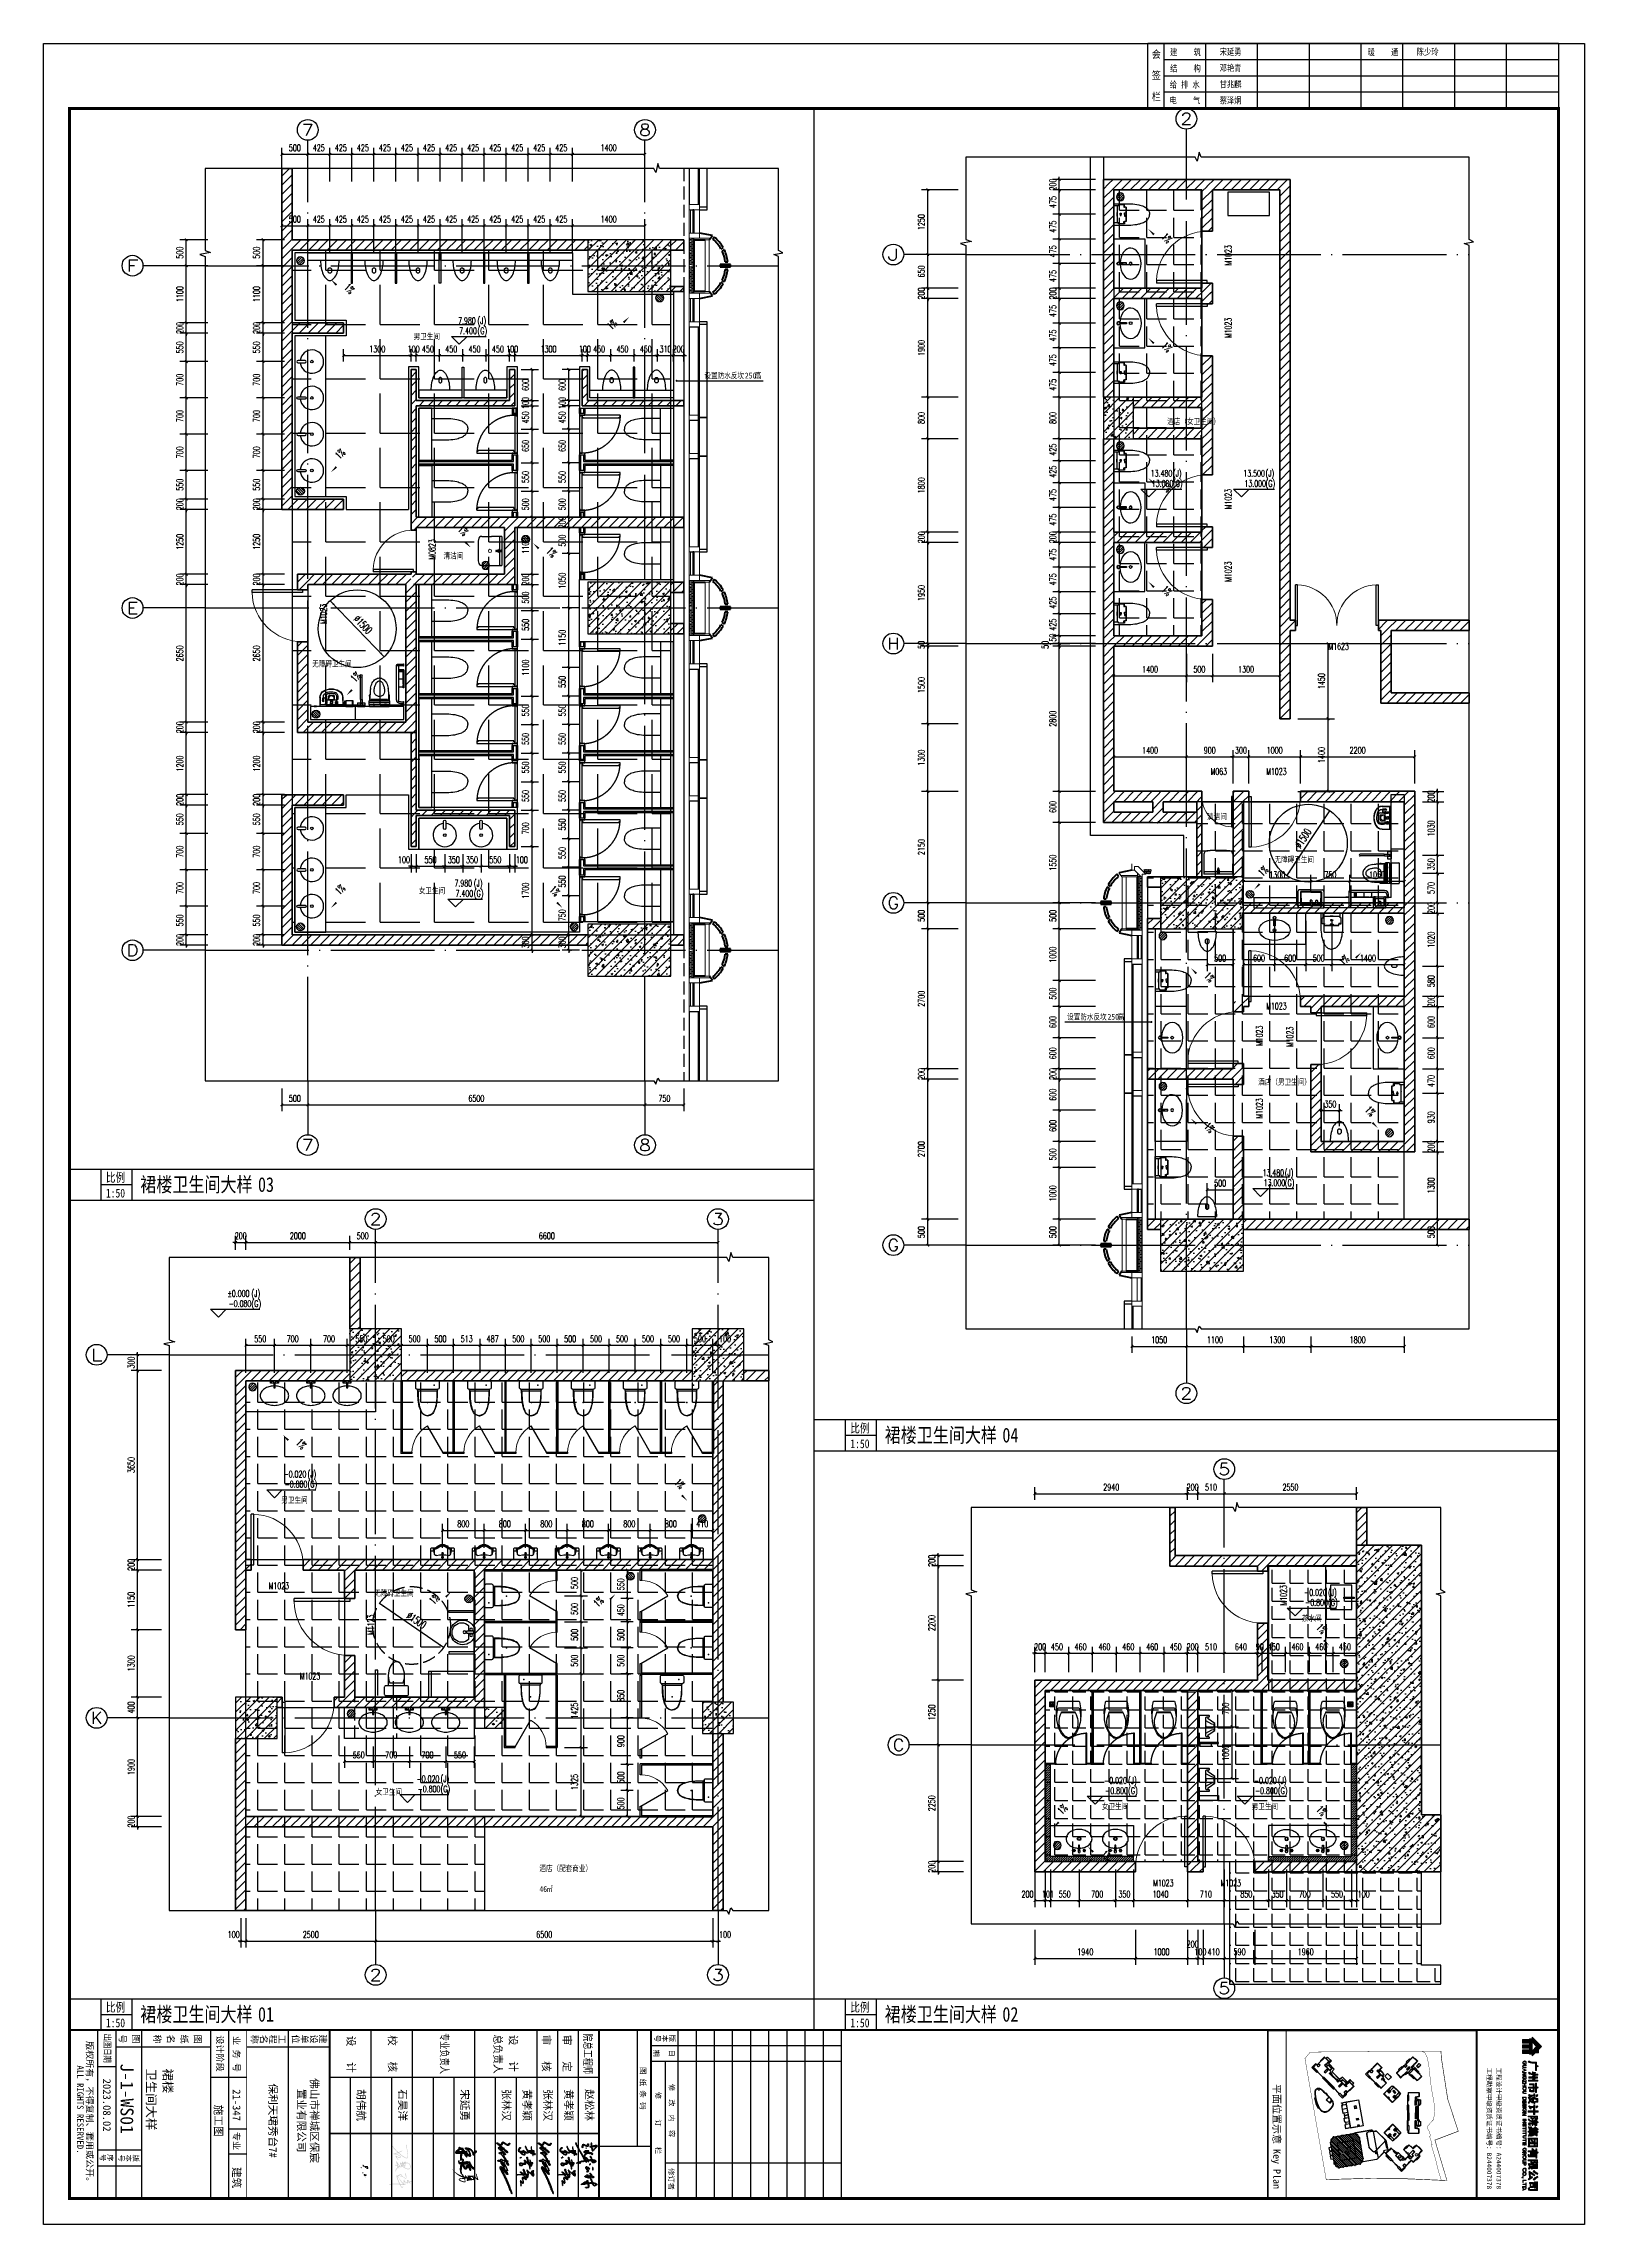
# Model space of a CAD drawing. Header units: millimetres. Extents: x 434053 to 1059003, y -2417481 to 936527.
# Drawn here: x 528801 to 558501, y -2155554 to -2113504 of the extents above; entities that cross this region are included whole.
import ezdxf
from ezdxf.enums import TextEntityAlignment as Align
from ezdxf.lldxf.tags import DXFTag

# ---------------------------------------------------------------- set-up
doc = ezdxf.new("R2010")
doc.units = ezdxf.units.MM
doc.header["$LTSCALE"] = 1000
doc.header["$MEASUREMENT"] = 0
for name, pattern in [('A20_001$0$HIDDEN2', [4.7625, 3.175, -1.5875]), ('DASH', [0.35, 0.25, -0.1]), ('DOTE', [2.42, 2, -0.2, 0.02, -0.2]), ('HIDDEN', [9.525, 6.35, -3.175]), ('示意图$0$DASHDOT', [25.4, 12.7, -6.35, 0, -6.35])]:
    doc.linetypes.add(name, pattern=pattern)
doc.layers.get('Defpoints').update_dxf_attribs({"color": 6})
for name, color, linetype in [('740 SANITARY', 9, 'Continuous'), ('_U+56FE_U+5C42 1', 7, 'Continuous'), ('A-ANNO-DIMS', 3, 'Continuous'), ('A-ANNO-ELEV', 3, 'Continuous'), ('A-ANNO-LEAD', 3, 'Continuous'), ('A-ANNO-TTLB', 7, 'Continuous'), ('A-AXIS', 16, 'DOTE'), ('A-COLS', 6, 'Continuous'), ('A-GLAZ', 4, 'Continuous'), ('A-WALL-PATT', 8, 'Continuous'), ('AXIS', 3, 'Continuous'), ('AXIS_TEXT', 7, 'Continuous'), ('DIM_SYMB', 3, 'Continuous'), ('fur2023', 252, 'Continuous'), ('fur202302', 252, 'Continuous'), ('INSERT', 8, 'Continuous'), ('PUB_HATCH', 8, 'Continuous'), ('PUB_TEXT', 7, 'Continuous'), ('STAIR', 2, 'Continuous'), ('TITEXT', 7, 'Continuous'), ('TITLIN', 7, 'Continuous'), ('WINDOW', 4, 'Continuous'), ('WINDOW_TEXT', 7, 'Continuous'), ('X1', 7, 'Continuous'), ('图框层', 3, 'Continuous'), ('图签 A1$0$净用地范围线', 6, 'Continuous'), ('家具', 251, 'Continuous'), ('建筑-楼板开洞', 251, 'Continuous'), ('建筑轮廓-首层平台', 90, 'Continuous'), ('洁具', 8, 'Continuous'), ('电子签名', 6, 'Continuous'), ('示意图$0$_平面辅助线', 7, 'Continuous'), ('示意图$0$A-FURN', 251, 'Continuous'), ('示意图$0$A-WALL', 2, 'Continuous'), ('示意图$0$DIM_MODI', 6, 'Continuous'), ('示意图$0$WALL', 4, 'Continuous'), ('示意图$0$净用地范围线', 6, 'Continuous'), ('示意图$0$图签 A1$0$净用地范围线', 6, 'Continuous'), ('示意图$0$坐标编号', 51, 'Continuous'), ('示意图$0$建筑轮廓-窗-阳台', 255, 'Continuous'), ('示意图$0$建筑轮廓-首层平台', 90, 'Continuous'), ('示意图$0$首二层+地下室_04(1)$0$1#楼首层平面图$0$A-WALL', 2, 'Continuous'), ('结构边线', 21, 'DASH')]:
    doc.layers.add(name, color=color, linetype=linetype)
for name, color, linetype, lineweight in [('A-ANNO-TEXT', 7, 'Continuous', 25), ('A-DETL-0001', 4, 'Continuous', 15), ('A-GENM', 2, 'Continuous', 70), ('A-GENM-PROJ', 2, 'Continuous', 25), ('A-GLAZ-PROJ', 2, 'Continuous', 25), ('A-WALL', 5, 'Continuous', 35), ('示意图$0$建筑物信息', 7, 'Continuous', 0), ('示意图$0$建筑轮廓-塔楼', 4, 'Continuous', 0), ('示意图$0$绿化系统', 106, 'Continuous', 5)]:
    doc.layers.add(name, color=color, linetype=linetype, lineweight=lineweight)
doc.styles.add('_TCH_AXIS', font='COMPLEX', dxfattribs={"bigfont": 'GBCBIG'})
doc.styles.add('_TCH_DIM', font='SIMPLEX.shx', dxfattribs={"width": 0.8, "height": 3, "bigfont": 'GBCBIG.shx'})
doc.styles.add('_TCH_DIM_T3', font='SIMPLEX', dxfattribs={"width": 0.705882, "bigfont": 'GBCBIG'})
doc.styles.add('_TCH_WINDOW', font='SIMPLEX.shx', dxfattribs={"width": 0.8, "height": 3.5, "bigfont": 'GBCBIG.shx'})
doc.styles.add('ACHT', font='simhei.ttf')
doc.styles.add('COMPLEX', font='COMPLEX')
doc.styles.add('TITLE', font='simhei.ttf')
doc.styles.add('TITMK', font='simhei.ttf')
doc.styles.add('TITXC', font='simhei.ttf')
doc.styles.add('TITXH', font='')
doc.styles.add('TITXV', font='', dxfattribs={"width": 0.8})
doc.styles.add('宋体', font='', dxfattribs={"width": 0.8})
doc.styles.add('示意图$0$-黑体', font='simhei.ttf', dxfattribs={"width": 0.7})
doc.styles.get('TITXH').set_extended_font_data('@SimSun')
doc.styles.get('TITXV').set_extended_font_data('SimSun')
doc.styles.get('宋体').set_extended_font_data('SimSun')
tags = doc.linetypes.add('图签 A1$0$DASHDOT', pattern=[1, 0.5, -0.25, 0, -0.25]).pattern_tags.tags
tags[10:11] = [DXFTag(74, 4), DXFTag(75, 0), DXFTag(340, '0'), DXFTag(46, 1.0), DXFTag(50, 0.0), DXFTag(44, 0.0), DXFTag(45, 0.0)]
tags[8:9] = [DXFTag(74, 4), DXFTag(75, 0), DXFTag(340, '0'), DXFTag(46, 1.0), DXFTag(50, 0.0), DXFTag(44, 0.0), DXFTag(45, 0.0)]
tags[6:7] = [DXFTag(74, 4), DXFTag(75, 0), DXFTag(340, '0'), DXFTag(46, 1.0), DXFTag(50, 0.0), DXFTag(44, 0.0), DXFTag(45, 0.0)]
tags[4:5] = [DXFTag(74, 4), DXFTag(75, 0), DXFTag(340, '0'), DXFTag(46, 1.0), DXFTag(50, 0.0), DXFTag(44, 0.0), DXFTag(45, 0.0)]
tags = doc.linetypes.add('示意图$0$图签 A1$0$DASHDOT', pattern=[1, 0.5, -0.25, 0, -0.25]).pattern_tags.tags
tags[10:11] = [DXFTag(74, 4), DXFTag(75, 0), DXFTag(340, '0'), DXFTag(46, 1.0), DXFTag(50, 0.0), DXFTag(44, 0.0), DXFTag(45, 0.0)]
tags[8:9] = [DXFTag(74, 4), DXFTag(75, 0), DXFTag(340, '0'), DXFTag(46, 1.0), DXFTag(50, 0.0), DXFTag(44, 0.0), DXFTag(45, 0.0)]
tags[6:7] = [DXFTag(74, 4), DXFTag(75, 0), DXFTag(340, '0'), DXFTag(46, 1.0), DXFTag(50, 0.0), DXFTag(44, 0.0), DXFTag(45, 0.0)]
tags[4:5] = [DXFTag(74, 4), DXFTag(75, 0), DXFTag(340, '0'), DXFTag(46, 1.0), DXFTag(50, 0.0), DXFTag(44, 0.0), DXFTag(45, 0.0)]
doc.dimstyles.new('_TCH_ARCH&&50', dxfattribs={"dimtxt": 127.5, "dimasz": 50, "dimexe": 125, "dimexo": 150, "dimgap": 61.25, "dimtad": 1, "dimdec": 0, "dimzin": 0, "dimdsep": 46, "dimtxsty": '_TCH_DIM_T3', "dimblk": 'ARCHTICK', "dimcen": 0.09, "dimclrt": 7, "dimazin": 2, "dimtfac": 1, "dimtdec": 0, "dimtix": 1, "dimtmove": 2, "dimatfit": 3, "dimfxl": 1, "dimtolj": 1, "dimtzin": 0, "dimarcsym": 0})
pattern_1 = [(45, (41100, -32948.615), (-22.45064, 22.45064), [])]
pattern_2 = [(45, (-1713816.56, -1462893.01), (-88.388383, 88.388383), [])]
pattern_3 = [(45, (-1713816.56, -1462982.77), (-88.3883476, 88.3883476), []), (50, (-1713816.56, -1462982.77), (358.63009, -31.376067), [37.5, -412.5]), (355, (-1713816.56, -1462982.77), (-69.375667, 376.096067), [30, -330]), (100.4514, (-1713786.68, -1462985.4), (289.25469, 344.71977), [31.870095, -350.571056]), (46.1842, (-1713816.56, -1462882.77), (533.620524, -82.75951), [56.25, -618.75]), (96.6356, (-1713772.1, -1462889.67), (467.33135, 487.05894), [47.80514, -525.8565]), (351.1842, (-1713816.56, -1462882.77), (467.33097, 487.0593), [45, -495]), (21, (-1713766.56, -1462907.77), (298.453526, -201.309445), [37.5, -412.5]), (326, (-1713766.56, -1462907.77), (121.657666, 362.57502), [30, -330]), (71.4514, (-1713741.7, -1462924.55), (420.111314, 161.26525), [31.870095, -350.571056]), (37.5, (-1713816.56, -1462982.77), (6.079928, 166.446927), [0, -326, 0, -335, 0, -331.25]), (7.5, (-1713816.56, -1462982.77), (131.534769, 197.205856), [0, -191, 0, -318.5, 0, -126.25]), (327.5, (-1713928.06, -1462982.77), (266.911218, -11.277436), [0, -125, 0, -390, 0, -517.5]), (317.5, (-1713978.06, -1462982.77), (291.593085, 50.052491), [0, -162.5, 0, -259, 0, -367.5])]

msp = doc.modelspace()

# ---------------------------------------------------------------- texts
at = {"layer": 'A-ANNO-DIMS', "color": 7, "style": '_TCH_DIM', "width": 0.564706}
for rotation, p in [(56.63769, (553029.2, -2129035.7)), (325.57985, (535782.4, -2143853.2))]:
    msp.add_text('%%c1500', height=148.75, rotation=rotation, dxfattribs=at).set_placement(p)
at = {"layer": 'A-ANNO-TEXT'}
for s, height, style, width, p in [('酒店（女卫生间）', 113.29, 'TITXV', 0.8, (550459.8, -2120844.9)), ('13.480', 127.5, '_TCH_DIM', 0.564706, (550142.3, -2121853.8)), ('(J)', 127.5, '_TCH_DIM', 0.564706, (550570.7, -2121853.8)), ('13.500', 127.5, '_TCH_DIM', 0.564706, (551927.9, -2121853.8)), ('(J)', 127.5, '_TCH_DIM', 0.564706, (552356.3, -2121853.8)), ('13.000', 127.5, '_TCH_DIM', 0.564706, (550162.8, -2122048.8)), ('(G)', 127.5, '_TCH_DIM', 0.564706, (550570.7, -2122048.8)), ('13.000', 127.5, '_TCH_DIM', 0.564706, (551948.5, -2122048.8)), ('(G)', 127.5, '_TCH_DIM', 0.564706, (552356.3, -2122048.8)), ('清洁间', 113.29, 'TITXV', 0.8, (551228.2, -2128464.9)), ('无障碍卫生间', 113.29, 'TITXV', 0.8, (552528.3, -2129293.3)), ('酒店（男卫生间）', 113.29, 'TITXV', 0.8, (552213, -2133581.7)), ('13.480', 127.5, '_TCH_DIM', 0.564706, (552298, -2135341.7)), ('(J)', 127.5, '_TCH_DIM', 0.564706, (552726.5, -2135341.7)), ('13.000', 127.5, '_TCH_DIM', 0.564706, (552318.6, -2135536.7)), ('(G)', 127.5, '_TCH_DIM', 0.564706, (552726.5, -2135536.7)), ('%%P0.000', 127.5, '_TCH_DIM', 0.564706, (532346.2, -2137669.4)), ('-0.080', 127.5, '_TCH_DIM', 0.564706, (532366.7, -2137864.4)), ('(J)', 127.5, '_TCH_DIM', 0.564706, (532808.9, -2137669.4)), ('(G)', 127.5, '_TCH_DIM', 0.564706, (532808.9, -2137864.4)), ('-0.020', 127.5, '_TCH_DIM', 0.564706, (533426.6, -2141152)), ('(J)', 127.5, '_TCH_DIM', 0.564706, (533889.3, -2141152)), ('男卫生间', 113.29, 'TITXV', 0.8, (533383, -2141643.2)), ('-0.800', 127.5, '_TCH_DIM', 0.564706, (533447.1, -2141347)), ('(G)', 127.5, '_TCH_DIM', 0.564706, (533889.3, -2141347)), ('(J)', 127.5, '_TCH_DIM', 0.564706, (553561.7, -2143432)), ('无障碍卫生间', 113.29, 'TITXV', 0.8, (535173.6, -2143437.4, 0)), ('-0.020', 127.5, '_TCH_DIM', 0.564706, (553099, -2143432)), ('-0.800', 127.5, '_TCH_DIM', 0.564706, (553119.6, -2143627)), ('(G)', 127.5, '_TCH_DIM', 0.564706, (553561.7, -2143627)), ('茶水间', 113.29, 'TITXV', 0.8, (553055.4, -2143923.2)), ('-0.020', 127.5, '_TCH_DIM', 0.564706, (535990.5, -2147027.8)), ('(J)', 127.5, '_TCH_DIM', 0.564706, (536453.2, -2147027.8)), ('(G)', 127.5, '_TCH_DIM', 0.564706, (536453.2, -2147222.8)), ('-0.020', 127.5, '_TCH_DIM', 0.564706, (549244, -2147060.2)), ('(J)', 127.5, '_TCH_DIM', 0.564706, (549706.7, -2147060.2)), ('-0.020', 127.5, '_TCH_DIM', 0.564706, (552132.3, -2147060.2)), ('(J)', 127.5, '_TCH_DIM', 0.564706, (552595, -2147060.2)), ('女卫生间', 113.29, 'TITXV', 0.8, (535201, -2147270.7)), ('-0.800', 127.5, '_TCH_DIM', 0.564706, (536011.1, -2147222.8)), ('女卫生间', 113.29, 'TITXV', 0.8, (549200.4, -2147551.4)), ('-0.800', 127.5, '_TCH_DIM', 0.564706, (549264.5, -2147255.2)), ('(G)', 127.5, '_TCH_DIM', 0.564706, (549706.7, -2147255.2)), ('男卫生间', 113.29, 'TITXV', 0.8, (552088.7, -2147551.4)), ('-0.800', 127.5, '_TCH_DIM', 0.564706, (552152.8, -2147255.2)), ('(G)', 127.5, '_TCH_DIM', 0.564706, (552595, -2147255.2)), ('酒店（配套商业）', 113.29, 'TITXV', 0.8, (538357.4, -2148745.6)), ('46', 113.29, 'TITXV', 0.8, (538357.4, -2149145.6)), ('㎡', 113.3, 'TITXV', 0.8, (538487, -2149145.6))]:
    msp.add_text(s, height=height, dxfattribs=dict(at, style=style, width=width)).set_placement(p)
at = {"layer": 'PUB_TEXT', "style": '_TCH_DIM', "width": 0.564706}
for rotation, p in [(315, (550337.2, -2117246.2)), (315, (550337.2, -2119346.2)), (315, (550337.2, -2122046.2)), (315, (550337.2, -2124046.2)), (45, (552300, -2129575.4)), (45, (553861.4, -2131292.4)), (315, (551157.6, -2131496.2)), (315, (554259.6, -2134079.2)), (315, (551157.6, -2134396.2)), (315, (533653, -2140496.4)), (315, (540947.1, -2141265.7)), (45, (536321.8, -2143614.7)), (45, (539487.1, -2143662.8)), (315, (553321.5, -2144059.9)), (45, (548429.9, -2147663.7)), (315, (553321.5, -2147567.6)), (315, (549168.4, -2148434.1))]:
    msp.add_text('1%', height=148.75, rotation=rotation, dxfattribs=at).set_placement(p)
at = {"layer": 'PUB_TEXT', "style": '宋体', "width": 0.8}
for s, height, p in [('设置防水反坎', 113.29, (541539.7, -2119961.2)), ('250', 113.29, (542317.4, -2119961.2)), ('高', 113.3, (542511.8, -2119961.2)), ('设置防水反坎', 113.29, (548530.5, -2132326)), ('250', 113.29, (549308.2, -2132326)), ('高', 113.3, (549502.6, -2132326)), ('比例', 169.94, (530000.9, -2135454.2)), ('1:50', 169.94, (530000.9, -2135754.2)), ('比例', 169.94, (544350.9, -2140286.2)), ('1:50', 169.94, (544350.9, -2140586.2)), ('比例', 169.94, (530000.9, -2151454.2)), ('比例', 169.94, (544350.9, -2151454.2)), ('1:50', 169.94, (530000.9, -2151754.2)), ('1:50', 169.94, (544350.9, -2151754.2))]:
    msp.add_text(s, height=height, dxfattribs=at).set_placement(p)
at = {"layer": 'PUB_TEXT', "color": 2, "style": '宋体', "width": 0.8}
for s, p in [('裙楼卫生间大样', (530664.4, -2135645)), ('03', (532932.8, -2135645)), ('裙楼卫生间大样', (545014.4, -2140477)), ('04', (547282.8, -2140477)), ('裙楼卫生间大样', (530664.4, -2151645)), ('01', (532932.8, -2151645)), ('裙楼卫生间大样', (545014.4, -2151645)), ('02', (547282.8, -2151645))]:
    msp.add_text(s, height=283.23, dxfattribs=at).set_placement(p)
at = {"layer": 'X1', "color": 2, "style": 'ACHT'}
msp.add_text('J-1-WS01', height=250, rotation=270, dxfattribs=at).set_placement((530283.4, -2152447.8))
at = {"layer": 'X1', "style": 'ACHT'}
for s, p in [('卫生间大样', (530787.8, -2152549.5)), ('裙楼', (531109.8, -2152549.5))]:
    msp.add_text(s, height=175, rotation=270, dxfattribs=at).set_placement(p)

# ---------------------------------------------------------------- blocks, each defined once
blk = doc.blocks.new('asdfgafg示意图$0$dfhghj')
at = {"color": 0, "linetype": 'ByBlock'}
for points in [[(-19018, 14830), (-20791, 14825), (-20791, 38533, -0.23851039), (-19650, 40788), (-18341, 41751)], [(-18341, 41999), (-18341, 33899, 0.41666681), (-15341, 30924), (4001, 30899, 0.1547311), (5723, 31443)], [(-18141, 41898), (-18141, 41898), (-18141, 45075, -0.24436743), (-16948, 47366), (-3283, 56949)], [(-18141, 41999), (-18141, 33899, 0.41666681), (-15342, 31124, -0.00241529), (-15341, 31124), (4001, 31099, 0.15440026), (5605, 31604, 0.15440026)], [(5723, 31443), (11672, 35614, 0.41421311), (12407, 39793), (779, 56377, 0.41421356), (-3399, 57111)], [(5605, 31604), (11558, 35778, 0.41421311), (12243, 39678), (616, 56262, 0.41421356), (-3285, 56947, 0.41421356)], [(-2403, 57566), (-1080, 58493, -0.15391498), (526, 58999), (13579, 58999, 0.09058295), (14710, 59206), (17984, 54541), (16074, 53201), (24652, 40969, -0.15409849), (25159, 39361), (25159, 18388), (24645, 18388), (24645, 17492)]]:
    blk.add_lwpolyline(points, format="xyb", dxfattribs=at)
for points in [[(-18141, 41999), (10615, 41999)], [(10659, 58199), (959, 58199), (959, 57399), (10659, 57399), (10659, 58199)], [(10860, 41999), (23929, 41999)], [(13859, 58999), (13859, 52220), (15890, 52220), (16474, 52629)], [(16753, 41999), (16753, 39999), (13959, 39999), (13959, 41999)], [(13959, 41749), (16753, 41749)], [(13959, 41499), (16753, 41499)], [(13959, 41249), (16753, 41249)], [(13959, 40999), (16753, 40999)], [(13959, 40749), (16753, 40749)], [(13959, 40499), (16753, 40499)], [(13959, 40249), (16753, 40249)], [(-5141, -25776), (-5141, -29801), (-341, -29801), (-341, -25776)], [(1459, -25776), (1459, -29801), (6259, -29801), (6259, -25776)], [(8059, -25776), (8059, -29801), (12859, -29801), (12859, -25776)]]:
    blk.add_lwpolyline(points, dxfattribs=at)
at = {"layer": '示意图$0$建筑轮廓-塔楼'}
blk.add_lwpolyline([(-10141, 9099), (17859, 9099), (17859, -15701), (-10141, -15701)], close=True, dxfattribs=at)
at = {"layer": '示意图$0$建筑轮廓-窗-阳台'}
blk.add_lwpolyline([(-13191, 18999), (20909, 18999), (20909, 17999), (21639, 18004), (24920, 17249), (26741, 14416), (26741, 13749), (27709, 13749), (27709, -20351), (26741, -20351), (26741, -21018), (24920, -23850), (21661, -24601), (20909, -24601), (20909, -25601), (-13191, -25601), (-13191, -24606), (-13921, -24606), (-17202, -23850), (-18991, -21067), (-18991, -20351), (-19991, -20351), (-19989, 13749), (-19023, 13752), (-19023, 14416), (-17202, 17249), (-13921, 18004), (-13191, 17999), (-13191, 18999)], dxfattribs=at)
blk.add_lwpolyline([(-9941, 8899), (17659, 8899), (17659, -15501), (-9941, -15501)], close=True, dxfattribs=at)
at = {"layer": '示意图$0$绿化系统', "color": 4}
for points in [[(-19491, 14629), (-20991, 14624), (-20991, 38533, -0.23851039), (-19769, 40949), (-18341, 41999), (-18341, 45075, -0.24436743), (-17063, 47530), (-1195, 58657, -0.15391498), (526, 59199), (13579, 59199, 0.10356192), (14782, 59451), (18263, 54492), (16352, 53152), (24815, 41084, -0.15409849), (25359, 39361), (25359, 18188), (24845, 18188), (24845, 17492)], [(1189, 19387, 0.56774051), (-71, 19387), (-71, 19174), (-546, 19174), (-546, 19199), (-576, 19199), (-576, 19349), (-4906, 19349), (-4906, 19199), (-4936, 19199), (-4936, 19174), (-5411, 19174), (-5411, 19387, 0.56774051), (-6671, 19387), (-6671, 19174), (-7146, 19174), (-7146, 19199), (-7176, 19199), (-7176, 19349), (-11506, 19349), (-11506, 19199), (-11536, 19199), (-11536, 19174), (-12011, 19174), (-12011, 19387, 0.56774051), (-13271, 19387), (-13271, 19124), (-13391, 19124), (-13391, 18174), (-13960, 18174), (-13966, 18199), (-13966, 18498), (-14066, 18498), (-14066, 18197), (-17339, 17443), (-19150, 14624), (-19491, 14624), (-19491, 14524), (-19191, 14524), (-19166, 14508), (-19166, 13949), (-20089, 13949), (-20089, 13829), (-20379, 13829, 0.56771211), (-20379, 12570), (-20166, 12570), (-20166, 12094), (-20191, 12094), (-20191, 12064), (-20341, 12064), (-20341, 7735), (-20191, 7735), (-20191, 7704), (-20166, 7704), (-20166, 7229), (-20379, 7229, 0.56771211), (-20379, 5970), (-20166, 5970), (-20166, 5494), (-20191, 5494), (-20191, 5464), (-20341, 5464), (-20341, 1135), (-20191, 1135), (-20191, 1104), (-20166, 1104), (-20166, 629), (-20379, 629, 0.56771211), (-20379, -630), (-20166, -630), (-20166, -1106), (-20191, -1106), (-20191, -1136), (-20341, -1136), (-20341, -5466), (-20191, -5466), (-20191, -5496), (-20166, -5496), (-20166, -5971), (-20379, -5971, 0.56771211), (-20379, -7230), (-20166, -7230), (-20166, -7706), (-20191, -7706), (-20191, -7736), (-20341, -7736), (-20341, -12066), (-20191, -12066), (-20191, -12096), (-20166, -12096), (-20166, -12571), (-20379, -12571, 0.56771211), (-20379, -13830), (-20166, -13830), (-20166, -14306), (-20191, -14306), (-20191, -14336), (-20341, -14336), (-20341, -18666), (-20191, -18666), (-20191, -18696), (-20166, -18696), (-20166, -19171), (-20379, -19171, 0.56793503), (-20379, -20430), (-20089, -20430), (-20089, -20551), (-19166, -20551), (-19166, -21110), (-19191, -21126), (-19491, -21126), (-19491, -21226), (-19150, -21226), (-17338, -24044), (-14066, -24798), (-14066, -25099), (-13966, -25099), (-13966, -24801), (-13960, -24776), (-13391, -24776), (-13391, -25725), (-13270, -25725), (-13270, -25989, 0.56774051), (-12011, -25989), (-12011, -25776), (-11536, -25776), (-11536, -25801), (-11506, -25801), (-11506, -25951), (-7176, -25951), (-7176, -25801), (-7146, -25801), (-7146, -25776), (-6670, -25776), (-6670, -25989, 0.56774051), (-5411, -25989), (-5411, -25776), (-4936, -25776), (-4936, -25801), (-4906, -25801), (-4906, -25951), (-576, -25951), (-576, -25801), (-546, -25801), (-546, -25776), (-70, -25776), (-70, -25989, 0.56774051), (1189, -25989), (1189, -25776), (1664, -25776), (1664, -25801), (1694, -25801), (1694, -25951), (6024, -25951), (6024, -25801), (6055, -25801), (6054, -25776), (6529, -25776), (6529, -25989, 0.56774051), (7789, -25989), (7789, -25776), (8264, -25776), (8264, -25801), (8294, -25801), (8294, -25951), (12624, -25951), (12624, -25801), (12654, -25801), (12654, -25776), (13129, -25776), (13129, -25989, 0.56774051), (14389, -25989), (14389, -25776), (14864, -25776), (14864, -25801), (14894, -25801), (14894, -25951), (19224, -25951), (19224, -25801), (19254, -25801), (19254, -25776), (19729, -25776), (19729, -25989, 0.56774051), (20989, -25989), (20989, -25725), (21109, -25725), (21109, -24776), (21678, -24776), (21684, -24801), (21684, -25099), (21784, -25099), (21784, -24798), (25057, -24044), (26868, -21226), (27209, -21226), (27209, -21126), (26909, -21126), (26884, -21110), (26884, -20551), (27807, -20551), (27807, -20430), (28097, -20430, 0.56793503), (28097, -19171), (27884, -19171), (27884, -18696), (27909, -18696), (27909, -18666), (28059, -18666), (28059, -14336), (27909, -14336), (27909, -14306), (27884, -14306), (27884, -13831), (28097, -13831, 0.56771211), (28097, -12571), (27884, -12571), (27884, -12096), (27909, -12096), (27909, -12066), (28059, -12066), (28059, -7736), (27909, -7736), (27909, -7706), (27884, -7706), (27884, -7230), (28097, -7230, 0.56771211), (28097, -5971), (27884, -5971), (27884, -5496), (27909, -5496), (27909, -5466), (28059, -5466), (28059, -1136), (27909, -1136), (27909, -1106), (27884, -1106), (27884, -630), (28097, -630, 0.56771211), (28097, 629), (27884, 629), (27884, 1104), (27909, 1104), (27909, 1134), (28059, 1134), (28059, 5464), (27909, 5464), (27909, 5494), (27884, 5494), (27884, 5970), (28097, 5970, 0.56771211), (28097, 7229), (27884, 7229), (27884, 7704), (27909, 7704), (27909, 7734), (28059, 7734), (28059, 12064), (27909, 12064), (27909, 12094), (27884, 12094), (27884, 12570), (28097, 12570, 0.56771211), (28097, 13829), (27807, 13829), (27807, 13949), (26884, 13949), (26884, 14508), (26909, 14524), (27209, 14524), (27209, 14624), (26869, 14624), (25057, 17443), (21784, 18197), (21784, 18498), (21684, 18498), (21684, 18199), (21678, 18174), (21109, 18174), (21109, 19124), (20989, 19124), (20989, 19387, 0.56774051), (19729, 19387), (19729, 19174), (19254, 19174), (19254, 19199), (19224, 19199), (19224, 19349), (14894, 19349), (14894, 19199), (14864, 19199), (14864, 19174), (14389, 19174), (14389, 19387, 0.56774051), (13130, 19387), (13129, 19174), (12654, 19174), (12654, 19199), (12624, 19199), (12624, 19349), (8294, 19349), (8294, 19199), (8264, 19199), (8264, 19174), (7789, 19174), (7789, 19387, 0.56774051), (6529, 19387), (6529, 19174), (6054, 19174), (6055, 19199), (6024, 19199), (6024, 19349), (1694, 19349), (1694, 19199), (1664, 19199), (1664, 19174), (1189, 19174), (1189, 19387)]]:
    blk.add_lwpolyline(points, format="xyb", dxfattribs=at)
blk = doc.blocks.new('asdfgafg示意图$0$49841165651')
at = {"layer": '示意图$0$建筑轮廓-窗-阳台', "color": 4}
for points in [[(-19035231987.362881, -6398610056.282408), (-19035235392.694901, -6398590652.836475), (-19035195305.380138, -6398583617.456451), (-19035191900.048119, -6398603020.902374), (-19035231987.362881, -6398610056.282408)], [(-19035226122.092339, -6398597196.041677), (-19035226528.312149, -6398594881.417418), (-19035221899.063629, -6398594068.9778), (-19035221492.843811, -6398596383.60206), (-19035226122.092339, -6398597196.041677), (-19035226122.092339, -6398597196.041677)], [(-19035206423.16246, -6398593738.851799), (-19035206829.382271, -6398591424.227541), (-19035204367.016029, -6398590992.078808), (-19035203960.796219, -6398593306.703068), (-19035206423.16246, -6398593738.851799), (-19035206423.16246, -6398593738.851799)], [(-19035196573.697529, -6398592010.256876), (-19035196979.917339, -6398589695.632614), (-19035194517.551102, -6398589263.483883), (-19035194111.33128, -6398591578.108143), (-19035196573.697529, -6398592010.256876), (-19035196573.697529, -6398592010.256876)]]:
    blk.add_lwpolyline(points, dxfattribs=at)
at = {"layer": '示意图$0$建筑轮廓-窗-阳台'}
for points in [[(-19035231824.94548, -6398609824.721212), (-19035235161.13369, -6398590815.253878), (-19035195467.797531, -6398583849.017649), (-19035192131.60931, -6398602858.484974)], [(-19035225959.674938, -6398596964.48048), (-19035226296.75095, -6398595043.834818), (-19035222061.48103, -6398594300.539001), (-19035221724.40501, -6398596221.184661)], [(-19035206260.74506, -6398593507.290604), (-19035206597.821079, -6398591586.644941), (-19035204529.43343, -6398591223.640007), (-19035204192.357422, -6398593144.285667)], [(-19035196411.280121, -6398591778.695677), (-19035196748.35614, -6398589858.050014), (-19035194679.968498, -6398589495.04508), (-19035194342.892479, -6398591415.690741)]]:
    blk.add_lwpolyline(points, close=True, dxfattribs=at)
for points in [[(-19035231544.144489, -6398609978.496962), (-19035230344.25473, -6398616821.311653), (-19035230541.24403, -6398616855.883549), (-19035231741.133801, -6398610013.068859)], [(-19035192195.53207, -6398603072.760223), (-19035190934.138561, -6398610260.130169), (-19035196942.312168, -6398611314.573078), (-19035197218.887348, -6398609738.658688), (-19035201060.17868, -6398610412.810709), (-19035200783.603489, -6398611988.7251), (-19035206791.7771, -6398613043.168005), (-19035207068.352291, -6398611467.253611), (-19035214849.429588, -6398612832.843618), (-19035214572.854401, -6398614408.757998), (-19035226490.706989, -6398616500.357861), (-19035226767.282169, -6398614924.44347), (-19035230559.326172, -6398615589.952515)], [(-19035192097.037418, -6398603055.474272), (-19035190818.357948, -6398610341.338871), (-19035197023.520859, -6398611430.353676), (-19035197300.09605, -6398609854.439285), (-19035200944.398079, -6398610494.019409), (-19035200667.822891, -6398612069.933798), (-19035206872.985809, -6398613158.948601), (-19035207149.560989, -6398611583.034214), (-19035214733.648979, -6398612914.052319), (-19035214457.073799, -6398614489.966698), (-19035226571.915668, -6398616616.138456), (-19035226848.490871, -6398615040.22407), (-19035230542.040211, -6398615688.447165)], [(-19035230378.79525, -6398616624.331581), (-19035226684.271832, -6398615975.937531)], [(-19035227998.33712, -6398609356.202785), (-19035227013.518791, -6398614967.658342)], [(-19035227801.34782, -6398609321.630886), (-19035226816.529491, -6398614933.086443)], [(-19035221891.668869, -6398608284.47393), (-19035220612.98938, -6398615570.338524)], [(-19035221694.679569, -6398608249.902033), (-19035220416.00008, -6398615535.766626)], [(-19035215785.00058, -6398607212.745073), (-19035214800.182259, -6398612824.200632)], [(-19035215588.011299, -6398607178.173177), (-19035214603.19297, -6398612789.628733)], [(-19035212042.203918, -6398606555.879002), (-19035211057.385578, -6398612167.334562)], [(-19035211845.21463, -6398606521.307105), (-19035210860.396278, -6398612132.762665)], [(-19035207314.588909, -6398611510.468487), (-19035208299.407242, -6398605899.012929)], [(-19035207117.599621, -6398611475.896589), (-19035208102.41795, -6398605864.441032)], [(-19035201010.931351, -6398610404.167734), (-19035201995.749691, -6398604792.712176)], [(-19035200813.942051, -6398610369.595833), (-19035201798.76038, -6398604758.140276)], [(-19035198449.942299, -6398604170.418001), (-19035197465.123981, -6398609781.87356)], [(-19035198252.952999, -6398604135.846103), (-19035197268.134682, -6398609747.301661)]]:
    blk.add_lwpolyline(points, dxfattribs=at)
blk = doc.blocks.new('asdfgafg示意图$0$11#####')
blk.add_lwpolyline([(712283.7, 2542161.9, 0.321963), (712288.8, 2542158.2, 0.143171), (712316, 2542166.2, 0.479293), (712317.4, 2542179.1), (712312.9, 2542183.6, 0.369308), (712302.1, 2542184.5, 0.012083), (712301.8, 2542184.2, 0.00136), (712301.3, 2542183.8, 0.053943), (712284.6, 2542166.9, 0.029822), (712284.2, 2542166.4, 0.222835)], format="xyb", close=True)
for points in [[(712301.4, 2542183.6), (712305.2, 2542179.8), (712306, 2542180.7), (712302.3, 2542184.4, -0.36465), (712312.8, 2542183.5), (712317.3, 2542179, -0.479293), (712315.9, 2542166.3, -0.143171), (712288.8, 2542158.4, -0.327319), (712283.9, 2542162), (712286.2, 2542164.4), (712284.4, 2542166.2, -0.032129), (712284.7, 2542166.8, -0.053761), (712301.4, 2542183.6)], [(712284.4, 2542166.3, 0.222835), (712283.9, 2542161.9, 0.222835)]]:
    blk.add_lwpolyline(points, format="xyb")
for points in [[(712302.3, 2542184.4), (712306, 2542180.7), (712300.9, 2542175.5), (712296.7, 2542179.6)], [(712301.4, 2542183.6), (712305.1, 2542180), (712300.9, 2542175.8), (712296.9, 2542179.8)], [(712302.3, 2542184.4), (712301.4, 2542183.6)]]:
    blk.add_lwpolyline(points)
at = {"layer": '示意图$0$建筑轮廓-塔楼'}
blk.add_lwpolyline([(712305.3, 2542160.7), (712305.4, 2542160.5), (712305.4, 2542160.5), (712305.3, 2542160.6), (712304.2, 2542160.3), (712304.3, 2542160.2), (712304.2, 2542160.1), (712304.2, 2542160.2), (712303, 2542160), (712303.1, 2542159.8), (712303.1, 2542159.8), (712303, 2542159.8), (712301.9, 2542159.7), (712301.9, 2542159.5), (712301.9, 2542159.5), (712301.9, 2542159.5), (712300.7, 2542159.4), (712300.8, 2542159.2), (712300.7, 2542159.2), (712300.7, 2542159.2), (712299.5, 2542159.1), (712299.6, 2542158.9), (712299.5, 2542158.9), (712299.5, 2542158.9), (712298.4, 2542158.9), (712298.4, 2542158.7), (712298.3, 2542158.7), (712298.3, 2542158.7), (712297.2, 2542158.6), (712297.2, 2542158.5), (712297.2, 2542158.4), (712297.1, 2542158.5), (712296, 2542158.5), (712296, 2542158.3), (712296, 2542158.3), (712296, 2542158.3), (712294.8, 2542158.3), (712294.8, 2542158.1), (712294.8, 2542158.1), (712294.8, 2542158.1), (712293.6, 2542158.2), (712293.6, 2542158), (712293.6, 2542158), (712293.6, 2542158), (712292.4, 2542158.1), (712292.4, 2542157.9), (712292.4, 2542157.9), (712292.3, 2542157.9), (712291.2, 2542158), (712291.2, 2542157.8), (712291.1, 2542157.8), (712291.1, 2542157.8), (712290, 2542158), (712290, 2542157.8), (712289.9, 2542157.8), (712289.9, 2542157.8), (712288.8, 2542157.9), (712288.8, 2542157.8), (712288.7, 2542157.8), (712288.7, 2542157.8), (712287.5, 2542158.1), (712287.5, 2542157.9), (712287.4, 2542157.9), (712287.4, 2542158), (712286.3, 2542158.5), (712286.3, 2542158.3), (712286.2, 2542158.4), (712286.2, 2542158.4), (712285.3, 2542159.2), (712285.2, 2542159), (712285.1, 2542159.1), (712285.1, 2542159.1), (712284.4, 2542160.1), (712284.2, 2542159.9), (712284.2, 2542160), (712284.2, 2542160), (712283.7, 2542161.1), (712283.6, 2542161), (712283.5, 2542161.1), (712283.6, 2542161.1), (712283.3, 2542162.3), (712283.1, 2542162.3), (712283.1, 2542162.3), (712283.1, 2542162.3), (712283.2, 2542163.6), (712283, 2542163.6), (712283, 2542163.6), (712283, 2542163.6), (712283.3, 2542164.8), (712283.1, 2542164.8), (712283.1, 2542164.9), (712283.2, 2542164.9), (712283.7, 2542166), (712283.5, 2542166.1), (712283.6, 2542166.1), (712283.6, 2542166.1), (712284.4, 2542167), (712284.2, 2542167.2), (712284.3, 2542167.2), (712284.3, 2542167.2), (712285.2, 2542168), (712285, 2542168.1), (712285, 2542168.2), (712285.1, 2542168.1), (712285.9, 2542169), (712285.8, 2542169.1), (712285.8, 2542169.1), (712285.8, 2542169.1), (712286.7, 2542169.9), (712286.6, 2542170), (712286.6, 2542170.1), (712286.6, 2542170), (712287.5, 2542170.8), (712287.4, 2542170.9), (712287.4, 2542171), (712287.4, 2542171), (712288.3, 2542171.7), (712288.2, 2542171.9), (712288.2, 2542171.9), (712288.2, 2542171.9), (712289.1, 2542172.7), (712289, 2542172.8), (712289, 2542172.8), (712289.1, 2542172.8), (712290, 2542173.6), (712289.8, 2542173.7), (712289.9, 2542173.7), (712289.9, 2542173.7), (712290.8, 2542174.4), (712290.7, 2542174.6), (712290.7, 2542174.6), (712290.7, 2542174.6), (712291.7, 2542175.3), (712291.5, 2542175.5), (712291.6, 2542175.5), (712291.6, 2542175.5), (712292.5, 2542176.2), (712292.4, 2542176.3), (712292.4, 2542176.4), (712292.5, 2542176.3), (712293.4, 2542177.1), (712293.3, 2542177.2), (712293.3, 2542177.2), (712293.3, 2542177.2), (712294.3, 2542177.9), (712294.1, 2542178.1), (712294.2, 2542178.1), (712294.2, 2542178.1), (712295.2, 2542178.8), (712295, 2542178.9), (712295.1, 2542178.9), (712295.1, 2542178.9), (712296.1, 2542179.6), (712295.9, 2542179.7), (712296, 2542179.8), (712296, 2542179.8), (712297, 2542180.4), (712296.8, 2542180.6), (712296.9, 2542180.6), (712296.9, 2542180.6), (712297.9, 2542181.3), (712297.8, 2542181.4), (712297.8, 2542181.4), (712297.8, 2542181.4), (712298.8, 2542182.1), (712298.7, 2542182.2), (712298.7, 2542182.2), (712298.7, 2542182.2), (712299.7, 2542182.9), (712299.6, 2542183), (712299.7, 2542183), (712299.7, 2542183), (712300.7, 2542183.6), (712300.6, 2542183.8), (712300.6, 2542183.8), (712300.6, 2542183.8), (712301.6, 2542184.4), (712301.5, 2542184.6), (712301.6, 2542184.6), (712301.6, 2542184.6), (712302.7, 2542185.1), (712302.6, 2542185.3), (712302.6, 2542185.3), (712302.6, 2542185.3), (712303.8, 2542185.7), (712303.7, 2542185.9), (712303.8, 2542185.9), (712303.8, 2542185.8), (712305, 2542186.1), (712305, 2542186.3), (712305, 2542186.3), (712305, 2542186.2), (712306.2, 2542186.3), (712306.2, 2542186.5), (712306.3, 2542186.5), (712306.3, 2542186.4), (712307.5, 2542186.3), (712307.5, 2542186.5), (712307.6, 2542186.5), (712307.6, 2542186.4), (712308.7, 2542186.1), (712308.8, 2542186.3), (712308.8, 2542186.3), (712308.8, 2542186.3), (712310, 2542185.8), (712310, 2542186), (712310.1, 2542186), (712310.1, 2542185.9), (712311.1, 2542185.3), (712311.2, 2542185.5), (712311.2, 2542185.4), (712311.2, 2542185.4), (712312.2, 2542184.6), (712312.3, 2542184.8), (712312.3, 2542184.7), (712312.3, 2542184.7), (712313.1, 2542183.8), (712313.3, 2542183.9), (712313.3, 2542183.9), (712313.3, 2542183.9), (712314, 2542182.9), (712314.2, 2542183), (712314.2, 2542183), (712314.2, 2542183), (712314.9, 2542182), (712315.1, 2542182.1), (712315.1, 2542182.1), (712315.1, 2542182.1), (712315.8, 2542181.1), (712316, 2542181.2), (712316, 2542181.2), (712316, 2542181.2), (712316.7, 2542180.2), (712316.9, 2542180.3), (712316.9, 2542180.3), (712316.9, 2542180.3), (712317.6, 2542179.3), (712317.8, 2542179.4), (712317.8, 2542179.4), (712317.8, 2542179.4), (712318.5, 2542178.3), (712318.6, 2542178.4), (712318.6, 2542178.4), (712318.6, 2542178.4), (712319.1, 2542177.2), (712319.3, 2542177.3), (712319.3, 2542177.3), (712319.3, 2542177.3), (712319.7, 2542176.1), (712319.8, 2542176.1), (712319.9, 2542176.1), (712319.8, 2542176.1), (712320, 2542174.8), (712320.2, 2542174.9), (712320.2, 2542174.8), (712320.2, 2542174.8), (712320.1, 2542173.5), (712320.3, 2542173.6), (712320.3, 2542173.5), (712320.3, 2542173.5), (712320.1, 2542172.3), (712320.3, 2542172.2), (712320.3, 2542172.2), (712320.2, 2542172.2), (712319.9, 2542171), (712320, 2542171), (712320, 2542170.9), (712320, 2542170.9), (712319.4, 2542169.8), (712319.6, 2542169.7), (712319.6, 2542169.7), (712319.6, 2542169.7), (712318.9, 2542168.7), (712319, 2542168.6), (712319, 2542168.5), (712319, 2542168.5), (712318.1, 2542167.6), (712318.2, 2542167.5), (712318.2, 2542167.5), (712318.2, 2542167.5), (712317.2, 2542166.7), (712317.3, 2542166.6), (712317.3, 2542166.5), (712317.3, 2542166.6), (712316.2, 2542165.9), (712316.3, 2542165.8), (712316.2, 2542165.8), (712316.2, 2542165.8), (712315.2, 2542165.3), (712315.2, 2542165.1), (712315.2, 2542165.1), (712315.2, 2542165.1), (712314.1, 2542164.7), (712314.2, 2542164.5), (712314.2, 2542164.5), (712314.1, 2542164.5), (712313.1, 2542164.1), (712313.1, 2542163.9), (712313.1, 2542163.9), (712313.1, 2542163.9), (712312, 2542163.5), (712312.1, 2542163.4), (712312, 2542163.4), (712312, 2542163.4), (712310.9, 2542163), (712311, 2542162.8), (712311, 2542162.8), (712310.9, 2542162.8), (712309.8, 2542162.5), (712309.9, 2542162.3), (712309.9, 2542162.3), (712309.8, 2542162.3), (712308.7, 2542162), (712308.8, 2542161.8), (712308.7, 2542161.8), (712308.7, 2542161.8), (712307.6, 2542161.5), (712307.7, 2542161.4), (712307.6, 2542161.4), (712307.6, 2542161.4), (712306.5, 2542161.1), (712306.5, 2542160.9), (712306.5, 2542160.9), (712306.5, 2542161), (712305.4, 2542160.7)], dxfattribs=at)
at = {"layer": '示意图$0$首二层+地下室_04(1)$0$1#楼首层平面图$0$A-WALL', "color": 8}
for p, q in [((712292.2, 2542176.6), (712290.5, 2542174.8)), ((712290.5, 2542174.8), (712290.7, 2542174.6)), ((712292.5, 2542176.4), (712292.2, 2542176.6))]:
    blk.add_line(p, q, dxfattribs=at)
blk.add_lwpolyline([(712317.2, 2542179.8), (712317.5, 2542180.1), (712314, 2542183.7), (712313.7, 2542183.4)], dxfattribs=at)
blk.add_lwpolyline([(712298.4, 2542158.6), (712298.7, 2542157.2, 0.07718), (712313.8, 2542162.7), (712313.1, 2542163.9)], format="xyb", dxfattribs=at)
blk = doc.blocks.new('asdfgafg示意图$0$444444#')
at = {"layer": '示意图$0$建筑轮廓-塔楼'}
for points in [[(712047.5, 2542311.6), (712048.1, 2542311.6), (712048.1, 2542311.3), (712053.7, 2542311.3), (712053.7, 2542311.6), (712054.3, 2542311.6), (712054.3, 2542308.2), (712055.1, 2542308.2), (712055.1, 2542305.9), (712059.8, 2542305.9)], [(712079, 2542295.8), (712067.2, 2542295.8), (712067.2, 2542293.9), (712066.7, 2542293.9), (712066.7, 2542294.3), (712060.1, 2542294.3), (712060.1, 2542293.9), (712059.5, 2542293.9), (712059.5, 2542295.8), (712052.6, 2542295.8), (712052.6, 2542294.8), (712051.6, 2542294.8), (712051.6, 2542295.2), (712048.3, 2542295.2), (712048.3, 2542294.8), (712047.5, 2542294.8), (712047.5, 2542311.6)], [(712059.8, 2542305.2), (712059.8, 2542308.8), (712059.1, 2542308.8), (712059.1, 2542314.1), (712065.8, 2542314.1), (712065.8, 2542312.2), (712067.2, 2542312.2), (712067.2, 2542311.5), (712067, 2542311.5), (712067, 2542310), (712069.8, 2542310), (712069.8, 2542306.3), (712078.5, 2542306.3), (712078.5, 2542306.6), (712079, 2542306.6)], [(712065.8, 2542312.2), (712065.8, 2542314.1), (712059.1, 2542314.1), (712059.1, 2542310.4), (712067, 2542310.4), (712067, 2542311.5), (712067.2, 2542311.5), (712067.2, 2542312.2), (712065.8, 2542312.2)], [(712066.8, 2542307.3), (712066.8, 2542305.4), (712060, 2542305.4), (712060, 2542307.3)], [(712098.2, 2542305.2), (712098.2, 2542308.8), (712098.9, 2542308.8), (712098.9, 2542314.1), (712092.2, 2542314.1), (712092.2, 2542312.2), (712090.8, 2542312.2), (712090.8, 2542311.5), (712091, 2542311.5), (712091, 2542310), (712088.2, 2542310), (712088.2, 2542306.3), (712079.5, 2542306.3), (712079.5, 2542306.6), (712079, 2542306.6)], [(712079, 2542295.8), (712090.7, 2542295.8), (712090.7, 2542293.9), (712091.3, 2542293.9), (712091.3, 2542294.3), (712097.9, 2542294.3), (712097.9, 2542293.9), (712098.4, 2542293.9), (712098.4, 2542295.8), (712105.4, 2542295.8), (712105.4, 2542294.8), (712106.4, 2542294.8), (712106.4, 2542295.2), (712109.7, 2542295.2), (712109.7, 2542294.8), (712110.5, 2542294.8), (712110.5, 2542311.6)], [(712092.2, 2542312.2), (712092.2, 2542314.1), (712098.9, 2542314.1), (712098.9, 2542310.4), (712091, 2542310.4), (712091, 2542311.5), (712090.8, 2542311.5), (712090.8, 2542312.2), (712092.2, 2542312.2)], [(712110.5, 2542311.6), (712109.9, 2542311.6), (712109.9, 2542311.3), (712104.2, 2542311.3), (712104.2, 2542311.6), (712103.6, 2542311.6), (712103.6, 2542308.2), (712102.9, 2542308.2), (712102.9, 2542305.9), (712098.2, 2542305.9)]]:
    blk.add_lwpolyline(points, dxfattribs=at)
for points in [[(712059.8, 2542307.5), (712067, 2542307.5), (712067, 2542305.2), (712059.8, 2542305.2)], [(712098.2, 2542307.5), (712091, 2542307.5), (712091, 2542305.2), (712098.2, 2542305.2)]]:
    blk.add_lwpolyline(points, close=True, dxfattribs=at)
at = {"layer": '示意图$0$建筑轮廓-窗-阳台'}
for points in [[(712079, 2542296), (712067, 2542296), (712067, 2542294.5), (712059.7, 2542294.5), (712059.7, 2542296), (712052.4, 2542296), (712052.4, 2542295.4), (712047.7, 2542295.4), (712047.7, 2542311.1), (712054.1, 2542311.1), (712054.1, 2542308), (712054.9, 2542308), (712054.9, 2542305.7), (712059.8, 2542305.7)], [(712048, 2542311.6), (712048, 2542311.9), (712053.8, 2542311.9), (712053.8, 2542311.6)], [(712059.1, 2542310.5), (712058.5, 2542310.5), (712058.5, 2542308.1), (712055.1, 2542308.1)], [(712059.1, 2542308.8), (712058.6, 2542308.8), (712058.6, 2542308), (712055.1, 2542308)], [(712058.5, 2542310.5), (712058.5, 2542312.2), (712059.1, 2542312.2)], [(712059.1, 2542308.9), (712058.5, 2542308.9)], [(712060, 2542307.5), (712060, 2542309), (712059.3, 2542309), (712059.3, 2542310.4)], [(712066.8, 2542310.4), (712066.8, 2542309.8), (712069.6, 2542309.8), (712069.6, 2542306.1), (712079, 2542306.1)], [(712067.2, 2542312.2), (712067.6, 2542312.2), (712067.6, 2542310)], [(712067.6, 2542310.3), (712090.4, 2542310.3)], [(712069.8, 2542309), (712088.2, 2542309)], [(712069.8, 2542308.9), (712088.2, 2542308.9)], [(712069.8, 2542308.1), (712074.3, 2542308.1), (712074.3, 2542306.3)], [(712069.8, 2542308), (712074.2, 2542308), (712074.2, 2542306.3)], [(712074.3, 2542306.9), (712083.6, 2542306.9)], [(712079, 2542296), (712090.9, 2542296), (712090.9, 2542294.5), (712098.2, 2542294.5), (712098.2, 2542296), (712105.6, 2542296), (712105.6, 2542295.4), (712110.3, 2542295.4), (712110.3, 2542311.1), (712103.8, 2542311.1), (712103.8, 2542308), (712103.1, 2542308), (712103.1, 2542305.7), (712098.2, 2542305.7)], [(712091.2, 2542310.4), (712091.2, 2542309.8), (712088.4, 2542309.8), (712088.4, 2542306.1), (712079, 2542306.1)], [(712088.2, 2542308.1), (712083.6, 2542308.1), (712083.6, 2542306.3)], [(712088.2, 2542308), (712083.7, 2542308), (712083.7, 2542306.3)], [(712090.8, 2542312.2), (712090.4, 2542312.2), (712090.4, 2542310)], [(712091.2, 2542307.3), (712091.2, 2542305.4), (712098, 2542305.4), (712098, 2542307.3)], [(712098, 2542307.5), (712098, 2542309), (712098.7, 2542309), (712098.7, 2542310.4)], [(712099.5, 2542310.5), (712099.5, 2542312.2), (712098.9, 2542312.2)], [(712098.9, 2542310.5), (712099.5, 2542310.5), (712099.5, 2542308.2), (712102.9, 2542308.2)], [(712098.9, 2542308.9), (712099.5, 2542308.9)], [(712098.9, 2542308.8), (712099.4, 2542308.8), (712099.4, 2542308.1), (712102.9, 2542308.1)], [(712110, 2542311.6), (712110, 2542311.9), (712104.1, 2542311.9), (712104.1, 2542311.6)], [(712048, 2542294.8), (712048, 2542294.6), (712051.9, 2542294.6)], [(712051.9, 2542294.8), (712051.9, 2542293.7), (712059.6, 2542293.7), (712059.6, 2542293.9)], [(712052, 2542294.8), (712052, 2542293.8), (712059.5, 2542293.8), (712059.5, 2542293.9)], [(712059.6, 2542293.7), (712067.2, 2542293.7)], [(712074.9, 2542295.8), (712074.9, 2542293.7), (712067.1, 2542293.7), (712067.1, 2542293.9)], [(712074.8, 2542295.8), (712074.8, 2542293.8), (712067.2, 2542293.8), (712067.2, 2542293.9)], [(712074.9, 2542295.2), (712083.1, 2542295.2)], [(712074.9, 2542293.9), (712083.1, 2542293.9)], [(712083.1, 2542295.8), (712083.1, 2542293.7), (712090.8, 2542293.7), (712090.8, 2542293.9)], [(712083.2, 2542295.8), (712083.2, 2542293.8), (712090.7, 2542293.8), (712090.7, 2542293.9)], [(712098.3, 2542293.7), (712090.7, 2542293.7)], [(712106.1, 2542294.8), (712106.1, 2542293.7), (712098.3, 2542293.7), (712098.3, 2542293.9)], [(712106, 2542294.8), (712106, 2542293.8), (712098.4, 2542293.8), (712098.4, 2542293.9)], [(712109.9, 2542294.8), (712109.9, 2542294.6), (712106.1, 2542294.6)]]:
    blk.add_lwpolyline(points, dxfattribs=at)
for points in [[(712065.5, 2542311.9), (712065.5, 2542313.8), (712059.4, 2542313.8), (712059.4, 2542310.6), (712066.7, 2542310.6), (712066.7, 2542311.8), (712066.7, 2542311.8), (712066.7, 2542311.9)], [(712060, 2542307.3), (712066.8, 2542307.3), (712066.8, 2542305.4), (712060, 2542305.4)], [(712098, 2542307.3), (712091.2, 2542307.3), (712091.2, 2542305.4), (712098, 2542305.4)], [(712092.5, 2542311.9), (712092.5, 2542313.8), (712098.6, 2542313.8), (712098.6, 2542310.6), (712091.3, 2542310.6), (712091.3, 2542311.8), (712091.3, 2542311.8), (712091.3, 2542311.9)]]:
    blk.add_lwpolyline(points, close=True, dxfattribs=at)
blk = doc.blocks.new('asdfgafg示意图$0$111717')
at = {"color": 0, "linetype": 'ByBlock'}
for points in [[(712469.1, 2542320.6), (712469.5, 2542321), (712470.9, 2542319.6)], [(712471.6, 2542318.9), (712472, 2542318.4)], [(712489.3, 2542301.1), (712489.7, 2542300.7)]]:
    blk.add_lwpolyline(points, dxfattribs=at)
at = {"layer": '示意图$0$WALL'}
for points in [[(712485.4, 2542307.5), (712483.7, 2542305.9), (712488, 2542301.6), (712488.4, 2542302.1), (712489.4, 2542301.1), (712488.9, 2542300.7), (712493.1, 2542296.6), (712492.8, 2542296.3), (712492.5, 2542296.6), (712486, 2542290.1), (712485.7, 2542290.4), (712486, 2542290.6), (712482.4, 2542294.2), (712482.1, 2542293.9), (712481.8, 2542294.3), (712482, 2542294.6), (712477.3, 2542299.3), (712477, 2542299.1), (712476.5, 2542299.6), (712476.8, 2542299.9), (712475.3, 2542301.4), (712475, 2542301.1), (712474.7, 2542301.4), (712477.2, 2542303.9), (712474.8, 2542306.3), (712472.3, 2542303.8), (712472, 2542304.1), (712472.3, 2542304.4), (712470.8, 2542305.9), (712470.5, 2542305.6), (712469.9, 2542306.1), (712470.2, 2542306.4), (712465.5, 2542311.1), (712465.2, 2542310.9), (712464.8, 2542311.3), (712465.1, 2542311.5), (712461.5, 2542315.1), (712461.2, 2542314.8), (712461, 2542315.1)], [(712489.4, 2542300.3), (712489.8, 2542300.7), (712490.5, 2542300), (712490, 2542299.6)]]:
    blk.add_lwpolyline(points, dxfattribs=at)
for points in [[(712476.4, 2542309), (712479.9, 2542305.5), (712481.8, 2542307.3), (712478.2, 2542310.9)], [(712479.6, 2542313.3), (712481.7, 2542315.3), (712487.4, 2542309.6), (712485.4, 2542307.5)]]:
    blk.add_lwpolyline(points, close=True, dxfattribs=at)
at = {"layer": '示意图$0$建筑轮廓-塔楼'}
for points in [[(712471.2, 2542318.5), (712471.6, 2542318.9), (712470.9, 2542319.6), (712470.5, 2542319.1), (712467.5, 2542322.2), (712467.2, 2542321.9), (712467.5, 2542321.6), (712461, 2542315.1)], [(712475.2, 2542321), (712471.1, 2542325.1), (712473.6, 2542327.6), (712477.7, 2542323.5), (712475.2, 2542321)], [(712480.1, 2542317.5), (712480.8, 2542316.8), (712476.8, 2542312.8), (712472.5, 2542317.1), (712473, 2542317.5), (712472, 2542318.5), (712471.6, 2542318), (712471.2, 2542318.5)], [(712478.4, 2542319.2), (712477.4, 2542318.3), (712479.8, 2542315.9)], [(712487.2, 2542309.8), (712489.3, 2542311.9), (712489.5, 2542311.6), (712490, 2542312), (712488.9, 2542313.1), (712488.9, 2542313.1), (712488.6, 2542313.3), (712493.2, 2542317.9), (712493.5, 2542317.7), (712493.9, 2542318), (712493.6, 2542318.3), (712497.2, 2542321.9), (712497.5, 2542321.6), (712497.7, 2542321.9), (712491.2, 2542328.4), (712491.5, 2542328.7), (712491.2, 2542329), (712487.1, 2542324.8), (712486.7, 2542325.3), (712485.9, 2542324.4), (712486.3, 2542324), (712481.8, 2542319.5)]]:
    blk.add_lwpolyline(points, dxfattribs=at)
blk.add_lwpolyline([(712481.9, 2542319.4), (712480.2, 2542321), (712478.4, 2542319.2), (712480.1, 2542317.5)], close=True, dxfattribs=at)
at = {"layer": '示意图$0$建筑轮廓-窗-阳台'}
for points in [[(712461, 2542315.1), (712460.8, 2542315), (712464.9, 2542310.9)], [(712480.2, 2542317.7), (712481, 2542316.8), (712476.8, 2542312.6), (712467.8, 2542321.6), (712461.5, 2542315.4), (712472.6, 2542304.4), (712474.8, 2542306.6), (712477.5, 2542303.9), (712475.3, 2542301.7), (712486.3, 2542290.6), (712492.5, 2542296.9), (712483.5, 2542305.9), (712485.2, 2542307.7)], [(712464, 2542318.1), (712463.6, 2542318.6), (712467.3, 2542322.3), (712467.5, 2542322.2)], [(712465.1, 2542311), (712463.9, 2542309.8), (712468.9, 2542304.8), (712470.1, 2542306)], [(712465.1, 2542310.9), (712464, 2542309.8), (712468.9, 2542304.9), (712470, 2542306.1)], [(712469.9, 2542305.8), (712472.1, 2542303.7), (712472.3, 2542303.8)], [(712471.6, 2542318), (712472.8, 2542316.9)], [(712472.6, 2542304.1), (712475, 2542301.7)], [(712472.7, 2542304.3), (712475.1, 2542301.8)], [(712474.4, 2542305.9), (712473.3, 2542304.2), (712475.1, 2542301.8)], [(712473.7, 2542316), (712475, 2542317.2), (712478.1, 2542314.1)], [(712473.8, 2542315.9), (712475, 2542317.1), (712478, 2542314)], [(712474.4, 2542305.9), (712476.8, 2542303.5)], [(712478.5, 2542319.1), (712477.7, 2542318.3), (712480, 2542316)], [(712477.7, 2542314.5), (712478.8, 2542315.7), (712479.2, 2542315.2)], [(712480.5, 2542320.8), (712483.7, 2542324), (712485, 2542322.7)], [(712480.5, 2542320.7), (712483.7, 2542323.8), (712484.9, 2542322.6)], [(712487.1, 2542309.9), (712489.4, 2542312.3), (712488.6, 2542313.1), (712488.6, 2542313.1), (712488.3, 2542313.3), (712497.2, 2542322.2), (712490.9, 2542328.4), (712481.9, 2542319.4)], [(712483.7, 2542324), (712484.1, 2542324.4), (712485.4, 2542323.1)], [(712486.8, 2542302.9), (712488, 2542304.1), (712484.9, 2542307.1)], [(712486.8, 2542302.8), (712488.1, 2542304.1), (712485, 2542307.2)], [(712486.1, 2542308.3), (712486.6, 2542307.9), (712485.4, 2542306.8)], [(712486.7, 2542325.3), (712487.8, 2542326.4), (712488.2, 2542325.9)], [(712487.3, 2542309.5), (712487.5, 2542309.2), (712489.8, 2542311.6)], [(712489.7, 2542311.7), (712489.8, 2542311.6), (712494.8, 2542316.6), (712493.6, 2542317.8)], [(712489.7, 2542311.8), (712489.8, 2542311.7), (712494.7, 2542316.6), (712493.6, 2542317.7)], [(712494.7, 2542324.9), (712495.1, 2542325.4), (712491.4, 2542329.1), (712491.2, 2542329)], [(712497.7, 2542321.9), (712497.9, 2542321.8), (712493.8, 2542317.7)], [(712474.7, 2542301.4), (712474.5, 2542301.2), (712476.7, 2542299.1)], [(712476.9, 2542299.2), (712475.7, 2542298), (712480.7, 2542293), (712481.9, 2542294.2)], [(712476.9, 2542299.1), (712475.8, 2542298), (712480.7, 2542293.1), (712481.8, 2542294.2)], [(712481.8, 2542294), (712485.9, 2542289.9), (712486, 2542290.1)], [(712488.9, 2542300.7), (712488, 2542301.6)], [(712489, 2542293.1), (712489.5, 2542292.7), (712493.2, 2542296.4), (712493.1, 2542296.6)]]:
    blk.add_lwpolyline(points, dxfattribs=at)
for points in [[(712475.2, 2542321.3), (712471.4, 2542325.1), (712473.6, 2542327.3), (712477.4, 2542323.5)], [(712476.7, 2542309), (712479.9, 2542305.8), (712481.5, 2542307.3), (712478.2, 2542310.6)], [(712480.1, 2542317.8), (712481.6, 2542319.4), (712480.2, 2542320.8), (712478.6, 2542319.2)], [(712479.9, 2542313.3), (712481.7, 2542315), (712487.1, 2542309.6), (712485.4, 2542307.8)]]:
    blk.add_lwpolyline(points, close=True, dxfattribs=at)
blk = doc.blocks.new('asdfgafg示意图$0$81172222')
at = {"layer": '示意图$0$WALL'}
for points in [[(-19034777733.939209, -6398960224.280781), (-19034778759.246609, -6398961249.623203), (-19034778688.5355, -6398961320.333445), (-19034779819.897991, -6398962451.687737), (-19034781021.986992, -6398961249.613685), (-19034780032.043652, -6398960259.658035), (-19034784486.83263, -6398955804.924149), (-19034784345.412151, -6398955663.501911), (-19034784981.823662, -6398955027.098633), (-19034791770.00655, -6398961815.365942), (-19034791133.574959, -6398962451.789295), (-19034790850.744991, -6398962168.933848), (-19034788941.56535, -6398964078.090056), (-19034789224.34214, -6398964360.870362), (-19034788587.959129, -6398964997.25309), (-19034788305.165291, -6398964714.482201), (-19034785688.853931, -6398967330.761023), (-19034785971.630718, -6398967613.541331), (-19034785335.230671, -6398968249.933481), (-19034785052.45282, -6398967967.129068), (-19034781799.72929, -6398971219.809832), (-19034779254.170631, -6398968674.219486), (-19034777026.891392, -6398970901.712992), (-19034779713.76273, -6398973588.618895), (-19034779006.65155, -6398974295.721279), (-19034778865.23106, -6398974154.29903), (-19034775223.604729, -6398977795.872449), (-19034770097.105679, -6398972669.309803), (-19034769531.429939, -6398973234.978512), (-19034761081.56702, -6398964785.010354), (-19034761717.95314, -6398964148.624523), (-19034756414.6992, -6398958845.284371), (-19034756414.95557, -6398958845.529034), (-19034753904.487629, -6398956335.029879), (-19034753904.46904, -6398956335.049401), (-19034753445.937691, -6398955874.34196), (-19034761364.25069, -6398947955.633508), (-19034761788.771999, -6398948380.133615), (-19034761505.914341, -6398948662.987756), (-19034765571.764091, -6398952728.888165), (-19034765642.48748, -6398952658.165971), (-19034766384.937698, -6398953400.625443), (-19034766031.369881, -6398953754.188541), (-19034767374.859798, -6398955097.695148), (-19034770132.596409, -6398952339.992839), (-19034772112.483391, -6398954319.913074)], [(-19034777380.395641, -6398959870.732817), (-19034771971.062401, -6398954461.332305), (-19034774799.507111, -6398951632.922768), (-19034780562.409439, -6398957395.897391), (-19034780067.431931, -6398957890.868745), (-19034779925.99324, -6398957749.428303), (-19034777804.65971, -6398959870.735456), (-19034777946.072559, -6398960012.150067), (-19034777521.805851, -6398960436.411497), (-19034777168.262291, -6398960082.863533), (-19034777380.395641, -6398959870.732817)]]:
    blk.add_lwpolyline(points, dxfattribs=at)
for points in [[(-19034776070.74308, -6398946116.633674), (-19034771757.67857, -6398950430.358551), (-19034765889.334202, -6398944561.909058), (-19034770203.30558, -6398940248.012967)], [(-19034774410.553799, -6398958739.343109), (-19034770026.455261, -6398963123.394996), (-19034768294.05088, -6398961390.969068), (-19034772678.153351, -6398957006.921115)]]:
    blk.add_lwpolyline(points, close=True, dxfattribs=at)
at = {"layer": '示意图$0$建筑轮廓-窗-阳台'}
for points in [[(-19034777592.516979, -6398960365.701258), (-19034778476.4039, -6398961249.621447), (-19034778405.692791, -6398961320.331688), (-19034779819.896229, -6398962734.530447), (-19034781304.8297, -6398961249.615442), (-19034780314.88636, -6398960259.659795), (-19034785123.242378, -6398955451.363583), (-19034791204.32288, -6398961532.519715), (-19034781799.744781, -6398970936.980853), (-19034779254.164711, -6398968391.369091), (-19034776744.056389, -6398970901.718884), (-19034779289.500179, -6398973447.195416), (-19034775223.60664, -6398977513.029883), (-19034770097.107441, -6398972386.467089), (-19034769531.43169, -6398972952.135798), (-19034761364.40889, -6398964785.011265), (-19034762000.794731, -6398964148.625707), (-19034756697.70908, -6398958845.453837), (-19034756697.965919, -6398958845.698031), (-19034753727.702999, -6398955875.398186), (-19034761081.417751, -6398948521.330353), (-19034766031.371601, -6398953471.345875), (-19034765748.527168, -6398953754.186783), (-19034767374.85804, -6398955380.537857), (-19034770132.594341, -6398952622.835858), (-19034771971.060848, -6398954461.333242)], [(-19034777946.11272, -6398954779.567511), (-19034778370.379429, -6398954355.306084), (-19034780986.667042, -6398956971.626856), (-19034780562.400341, -6398957395.888287)], [(-19034778370.379429, -6398954355.306084), (-19034776850.092571, -6398952834.99357), (-19034776425.82238, -6398953259.258436)], [(-19034774799.507111, -6398951632.922768), (-19034774375.245689, -6398951208.656061), (-19034771688.23238, -6398953895.635948)], [(-19034768930.50246, -6398953542.071838), (-19034766101.791531, -6398950713.333469), (-19034764828.997181, -6398951986.111998)], [(-19034768859.791439, -6398953612.782173), (-19034766101.790749, -6398950854.754728), (-19034764899.70742, -6398952056.823115)], [(-19034765253.263908, -6398951561.85054), (-19034761505.92342, -6398947814.46344), (-19034761365.598999, -6398947956.981743)], [(-19034785335.20417, -6398968249.959987), (-19034785476.69075, -6398968391.448328), (-19034791911.511589, -6398961956.73593), (-19034791770.101521, -6398961815.323483)], [(-19034784981.823662, -6398955027.098633), (-19034784698.981049, -6398954744.251568), (-19034781587.69186, -6398957855.50206), (-19034782011.965931, -6398958279.760385)], [(-19034781799.72929, -6398971219.809832), (-19034779572.351681, -6398973447.179589)], [(-19034781729.01873, -6398971149.099029), (-19034779501.641121, -6398973376.468786)], [(-19034781552.334499, -6398958739.387507), (-19034780385.63306, -6398957572.671564)], [(-19034781481.623379, -6398958810.097746), (-19034780314.921951, -6398957643.381803)], [(-19034779254.160702, -6398968674.209589), (-19034780839.267921, -6398971115.234015), (-19034779501.628189, -6398973376.481716)], [(-19034779713.762241, -6398973588.591913), (-19034780420.874538, -6398974295.713007), (-19034774587.194698, -6398980129.320299), (-19034768470.707432, -6398974012.791762), (-19034769389.98159, -6398973093.556312)], [(-19034779643.051121, -6398973659.302152), (-19034780279.45319, -6398974295.712127), (-19034774587.195389, -6398979987.899135), (-19034768612.130032, -6398974012.793501), (-19034769460.690781, -6398973164.268478)], [(-19034769248.5583, -6398973234.973641), (-19034761435.10252, -6398965421.41497)], [(-19034761576.538689, -6398965279.98818), (-19034760798.689819, -6398966057.825979), (-19034755000.451031, -6398960259.515087), (-19034756414.462029, -6398958845.047195)], [(-19034761505.828522, -6398965209.276999), (-19034760798.690762, -6398965916.404687), (-19034755141.860519, -6398960259.504106), (-19034756485.184132, -6398958915.74645)], [(-19034755990.256359, -6398959269.389929), (-19034753020.58886, -6398956299.685499), (-19034753444.852501, -6398955875.427141)]]:
    blk.add_lwpolyline(points, dxfattribs=at)
for points in [[(-19034777592.528118, -6398959800.023458), (-19034772253.905109, -6398954461.334062), (-19034774799.505348, -6398951915.765481), (-19034780138.128361, -6398957254.454877)], [(-19034775787.925449, -6398946116.630243), (-19034771757.66901, -6398950147.503745), (-19034766172.17688, -6398944561.911559), (-19034770203.2901, -6398940530.868703)], [(-19034774127.71122, -6398958739.341477), (-19034770026.45689, -6398962840.552156), (-19034768576.893589, -6398961390.970826), (-19034772678.151588, -6398957289.763827)]]:
    blk.add_lwpolyline(points, close=True, dxfattribs=at)
blk = doc.blocks.new('asdfgafg示意图$0$19128911111')
at = {"color": 0, "linetype": 'ByBlock'}
blk.add_lwpolyline([(-19034800962.491371, -6399042991.197365), (-19034801103.90546, -6399043132.630601), (-19034800736.182652, -6399043500.339821), (-19034800877.606079, -6399043641.76499), (-19034795248.964169, -6399049270.31596), (-19034795107.54961, -6399049128.899665)], dxfattribs=at)
at = {"layer": '示意图$0$_平面辅助线', "linetype": 'ByBlock'}
blk.add_lwpolyline([(-19034765112.742531, -6399002756.795162), (-19034766242.458611, -6399003882.193748), (-19034762211.5797, -6399007913.02307), (-19034770025.060051, -6399015726.601643), (-19034767338.036812, -6399018413.590546), (-19034767833.009178, -6399018908.568636), (-19034766772.340351, -6399019969.226019), (-19034778439.75214, -6399031636.162807), (-19034779500.11235, -6399030575.815948), (-19034779995.084572, -6399031070.792933), (-19034782682.107529, -6399028383.804307), (-19034791132.0625, -6399036833.865135), (-19034795162.916031, -6399032803.064054), (-19034796297.870571, -6399033938.028624)], dxfattribs=at)
at = {"layer": '示意图$0$WALL'}
for points in [[(-19034786148.61414, -6399040480.881574), (-19034788482.050701, -6399042814.365574), (-19034790179.10294, -6399041117.334995), (-19034789507.347408, -6399040445.57184), (-19034790002.325241, -6399039950.60017), (-19034790426.58667, -6399040374.866879), (-19034793820.70293, -6399036980.792824), (-19034793537.879372, -6399036697.930964), (-19034794103.603081, -6399036132.283827), (-19034800962.480991, -6399042991.207747), (-19034800396.757271, -6399043556.854879), (-19034800255.35437, -6399043415.450201), (-19034798275.460129, -6399045395.353977), (-19034798558.321991, -6399045678.219351), (-19034797921.89986, -6399046314.562952), (-19034797639.123409, -6399046031.774679), (-19034795022.729752, -6399048648.044203), (-19034795305.589809, -6399048930.908831), (-19034794669.150639, -6399049567.261857), (-19034794386.398918, -6399049284.505625), (-19034791133.687679, -6399052537.176716), (-19034788586.959911, -6399049992.741262), (-19034786325.4062, -6399052254.23495), (-19034788658.689461, -6399054587.751696), (-19034788870.914619, -6399054375.533198), (-19034790320.40517, -6399055825.1688), (-19034785618.357769, -6399060527.15772), (-19034778900.766232, -6399053809.723661), (-19034778511.740841, -6399054198.719206), (-19034769566.90789, -6399045253.772349), (-19034770203.08107, -6399044617.032284), (-19034753798.559441, -6399028212.398756), (-19034753162.16626, -6399028848.777533), (-19034744747.64415, -6399020434.16588), (-19034745313.319389, -6399019868.496664), (-19034740151.46735, -6399014706.589697), (-19034744500.192619, -6399010357.901594), (-19034746975.00425, -6399012832.738354), (-19034749202.52346, -6399010605.484818), (-19034746727.605839, -6399008130.541022), (-19034749980.324131, -6399004877.855013), (-19034749697.522991, -6399004595.073904), (-19034750333.922482, -6399003958.681196), (-19034750616.699532, -6399004241.461248), (-19034753233.008541, -6399001625.180075), (-19034752950.24091, -6399001342.382978), (-19034753586.630981, -6399000706.007303), (-19034753869.40802, -6399000988.787359), (-19034755849.328529, -6398999008.887926), (-19034755566.476341, -6398998726.054689), (-19034756132.16478, -6398998160.372274), (-19034762920.35376, -6399004948.63349), (-19034762354.665321, -6399005514.315905), (-19034762213.24472, -6399005372.893793), (-19034757687.73724, -6399009898.353121), (-19034756697.793011, -6399008908.398355), (-19034755566.41621, -6399010039.763117), (-19034757723.087978, -6399012196.457972)], [(-19034765253.892872, -6399002615.10331), (-19034766525.573219, -6399003881.923603), (-19034762494.422401, -6399007913.02483), (-19034770307.902771, -6399015726.603436), (-19034767620.879608, -6399018413.592266), (-19034768115.851841, -6399018908.570217), (-19034767055.18671, -6399019969.223904), (-19034778439.75016, -6399031353.323864), (-19034779500.11393, -6399030292.973446), (-19034779995.086151, -6399030787.950443), (-19034782682.109322, -6399028100.961613), (-19034791132.064301, -6399036551.022457), (-19034795162.91758, -6399032520.221638), (-19034796439.292561, -6399033796.607891)], [(-19034769990.198151, -6399028564.939728), (-19034769567.051159, -6399028141.761843), (-19034769284.19376, -6399028424.61624), (-19034764475.889359, -6399023616.26079), (-19034764193.045189, -6399023899.10195), (-19034762849.554081, -6399022555.596529), (-19034765607.288219, -6399019797.891749), (-19034764087.065849, -6399018277.659828), (-19034764157.76226, -6399018206.9614), (-19034763698.08868, -6399017747.284933)], [(-19034758076.63187, -6399012550.005617), (-19034763485.969959, -6399017959.401274), (-19034766314.412128, -6399015130.989195), (-19034760692.94313, -6399009509.460379), (-19034758076.634121, -6399012125.741549), (-19034757935.221142, -6399011984.327066), (-19034757510.954819, -6399012408.588877), (-19034757864.498699, -6399012762.136522), (-19034758076.63187, -6399012550.005617)], [(-19034762920.526981, -6399004948.806685), (-19034765253.892872, -6399002615.10331), (-19034760693.56847, -6398998053.667017), (-19034758359.574039, -6399000387.746182), (-19034762920.329449, -6399004948.66825)], [(-19034798664.477482, -6399040693.188822), (-19034800997.940781, -6399038359.720347), (-19034796437.616379, -6399033798.284056), (-19034794103.599541, -6399036132.280281), (-19034798664.477482, -6399040693.188822)], [(-19034769851.17934, -6399028425.910766), (-19034770274.326328, -6399028849.088652), (-19034769991.451279, -6399029131.925406), (-19034774799.45565, -6399033940.580862), (-19034774516.593842, -6399034223.404379), (-19034775860.001171, -6399035566.993574), (-19034778617.907291, -6399032809.460798), (-19034780137.690659, -6399034329.456564), (-19034780208.880001, -6399034258.268099), (-19034780668.8619, -6399034718.314281)]]:
    blk.add_lwpolyline(points, dxfattribs=at)
for points in [[(-19034759207.987301, -6399015519.86051), (-19034754823.88483, -6399019903.908465), (-19034756556.290771, -6399021636.332838), (-19034760940.389309, -6399017252.280947)], [(-19034786077.89291, -6399040551.602489), (-19034780456.24287, -6399034930.913282), (-19034783284.86145, -6399032102.677629), (-19034788905.97982, -6399037724.557062)], [(-19034782895.471279, -6399039209.074045), (-19034778511.103241, -6399043592.856413), (-19034776778.805359, -6399041860.323988), (-19034781163.177341, -6399037476.545557)]]:
    blk.add_lwpolyline(points, close=True, dxfattribs=at)
at = {"layer": '示意图$0$建筑轮廓-窗-阳台'}
for points in [[(-19034786077.909222, -6399040551.618799), (-19034786007.194832, -6399040622.307147), (-19034788482.049351, -6399043097.211992), (-19034790461.945728, -6399041117.336677), (-19034790214.45187, -6399040869.839997), (-19034794386.40873, -6399036697.93502), (-19034800538.285969, -6399042849.853546), (-19034791133.624889, -6399052254.398537), (-19034788586.898121, -6399049709.964087), (-19034786042.568691, -6399052254.225998), (-19034788658.680161, -6399054870.599262), (-19034788870.905319, -6399054658.380766), (-19034790037.568649, -6399055825.160847), (-19034785618.356991, -6399060244.317546), (-19034778900.769989, -6399053526.888033), (-19034778511.747162, -6399053915.881018), (-19034769849.686741, -6399045253.710284), (-19034770485.86034, -6399044616.969801), (-19034753798.56152, -6399027929.55716), (-19034753162.16861, -6399028565.935669), (-19034745030.486858, -6399020434.167386), (-19034745596.162102, -6399019868.49817), (-19034740434.30991, -6399014706.591054), (-19034744500.191299, -6399010640.74442), (-19034746974.995098, -6399013115.573349), (-19034749485.373852, -6399010605.493999), (-19034747010.434818, -6399008130.528786), (-19034756415.002079, -6398998726.061596), (-19034762496.08287, -6399004807.217447), (-19034757689.43082, -6399009613.818352), (-19034756699.48127, -6399008623.856581), (-19034755283.548489, -6399010039.771887), (-19034757581.65971, -6399012337.872408)], [(-19034763485.969021, -6399017959.402826), (-19034765324.44519, -6399019797.890551), (-19034762566.71138, -6399022555.595026), (-19034764193.04369, -6399024181.944663), (-19034764476.20113, -6399023898.790236), (-19034774516.612942, -6399033940.561712), (-19034774233.751129, -6399034223.385233), (-19034775859.982021, -6399035849.836284), (-19034778617.88784, -6399033092.30382), (-19034780456.241322, -6399034930.914221)], [(-19034764405.195339, -6399020999.971827), (-19034767233.90107, -6399023828.715391), (-19034765961.107861, -6399025101.495058)], [(-19034764334.484192, -6399021070.682032), (-19034767092.479809, -6399023828.71454), (-19034765890.39756, -6399025030.784002)], [(-19034766314.412128, -6399015130.989195), (-19034766738.67395, -6399015555.255522), (-19034764122.35136, -6399018171.550273)], [(-19034763167.803699, -6399011984.347278), (-19034763592.070019, -6399011560.085466), (-19034761117.209461, -6399009085.198568), (-19034760692.94313, -6399009509.460375)], [(-19034762552.66468, -6399005316.32926), (-19034762835.50082, -6399005599.168892), (-19034760091.91991, -6399008342.720612), (-19034759667.65773, -6399007918.453688)], [(-19034759208.016949, -6399008378.09013), (-19034760516.165161, -6399009686.252258)], [(-19034759137.305901, -6399008448.80043), (-19034760445.454109, -6399009756.962563)], [(-19034756132.16478, -6398998160.372274), (-19034755990.75515, -6398998018.939188), (-19034749556.10239, -6399004453.651801), (-19034749697.522991, -6399004595.073913)], [(-19034744889.049042, -6399020858.441679), (-19034752525.765732, -6399028495.234694)], [(-19034749202.463909, -6399010605.425274), (-19034746832.170582, -6399009091.003592), (-19034744570.90744, -6399010428.617228)], [(-19034746798.31583, -6399008201.25239), (-19034744570.920368, -6399010428.604296)], [(-19034746727.605839, -6399008130.541022), (-19034744500.210381, -6399010357.892927)], [(-19034744500.20583, -6399010357.888379), (-19034743651.68676, -6399009509.360273), (-19034737818.01215, -6399015342.972803), (-19034744111.221939, -6399021636.283575), (-19034745030.467999, -6399020717.020029)], [(-19034744429.49485, -6399010428.598755), (-19034743651.686001, -6399009650.78163), (-19034737959.433319, -6399015342.973745), (-19034744111.221828, -6399021494.860979), (-19034744959.756649, -6399020646.310022)], [(-19034793728.795639, -6399036507.008663), (-19034793587.379349, -6399036365.590639), (-19034790002.325241, -6399039950.60017)], [(-19034790320.47641, -6399055825.097549), (-19034791169.30571, -6399056674.041777), (-19034784981.738522, -6399062860.814786), (-19034777288.79937, -6399055167.040224), (-19034778384.521839, -6399054071.498589)], [(-19034791133.68718, -6399052537.177217), (-19034789082.982571, -6399054587.622478)], [(-19034791062.98098, -6399052466.462064), (-19034789012.275429, -6399054516.908264)], [(-19034790249.765301, -6399055895.807789), (-19034791027.884361, -6399056674.032206), (-19034784981.74791, -6399062719.39362), (-19034777430.22197, -6399055167.050657), (-19034778455.232071, -6399054142.209717)], [(-19034788586.949982, -6399049992.731367), (-19034789995.529781, -6399052257.473682), (-19034788870.930401, -6399054375.517408)], [(-19034789648.76965, -6399040304.151365), (-19034787987.520931, -6399038642.677718)], [(-19034789578.05418, -6399040374.857256), (-19034787916.79723, -6399038713.375377)], [(-19034786431.273621, -6399035249.515799), (-19034786855.56641, -6399034825.280455), (-19034789330.27261, -6399037300.321712), (-19034788905.97982, -6399037724.557062)], [(-19034783284.86145, -6399032102.677629), (-19034782860.62611, -6399031678.38484), (-19034780244.631859, -6399034294.024947)], [(-19034778243.08445, -6399054212.912644), (-19034769920.462639, -6399045890.172959)], [(-19034777415.739441, -6399034011.465899), (-19034774587.202419, -6399031182.55364), (-19034773314.329819, -6399032455.25392)], [(-19034777345.024078, -6399034082.171888), (-19034774587.192951, -6399031323.974902), (-19034773385.035721, -6399032525.969389)], [(-19034773738.622639, -6399032031.01855), (-19034766385.60355, -6399024677.003885)], [(-19034770061.88488, -6399045748.752482), (-19034769284.06255, -6399046526.565145), (-19034751889.889832, -6399029131.0976), (-19034752667.194149, -6399028353.80015)], [(-19034769990.348289, -6399045678.214609), (-19034769283.167061, -6399046385.298826), (-19034752031.306728, -6399029131.102687), (-19034752737.90451, -6399028424.511141)]]:
    blk.add_lwpolyline(points, dxfattribs=at)
for points in [[(-19034758147.34367, -6399012337.873957), (-19034763485.97147, -6399017676.558561), (-19034766031.56942, -6399015130.987696), (-19034760692.94162, -6399009792.303091)], [(-19034762778.909931, -6399004807.243557), (-19034764975.12178, -6399002610.995647), (-19034760697.60799, -6398998332.438923), (-19034758500.989689, -6399000529.166992)], [(-19034759207.985668, -6399015802.703096), (-19034755106.727669, -6399019903.910097), (-19034756556.292271, -6399021353.490126), (-19034760657.5466, -6399017252.279448)], [(-19034798523.054008, -6399040551.764407), (-19034800715.115311, -6399038359.70311), (-19034796437.601521, -6399034081.146385), (-19034794245.069969, -6399036273.751654)], [(-19034786077.380379, -6399040269.950003), (-19034780739.08559, -6399034930.932428), (-19034783284.842312, -6399032385.520338), (-19034788623.137112, -6399037724.53792)], [(-19034782612.6287, -6399039209.055029), (-19034778511.122261, -6399043310.013575), (-19034777061.648079, -6399041860.343134), (-19034781163.158192, -6399037759.388269)]]:
    blk.add_lwpolyline(points, close=True, dxfattribs=at)
blk = doc.blocks.new('asdfgafg示意图$0$5988465416541')
for points in [[(725072, -198559), (724872, -198559)], [(742872, -198559), (743072, -198559)]]:
    blk.add_lwpolyline(points)
at = {"layer": '示意图$0$A-FURN'}
for points in [[(726672, -195359), (724872, -195359), (724872, -198559)], [(726672, -195559), (725072, -195559), (725072, -198559)], [(741272, -195359), (743072, -195359), (743072, -198559)], [(741272, -195559), (742872, -195559), (742872, -198559)]]:
    blk.add_lwpolyline(points, dxfattribs=at)
at = {"layer": '示意图$0$A-WALL', "color": 7}
for p, q in [((724872, -203160), (724872, -195359)), ((724872, -195359), (726672, -195359)), ((726872, -195559), (725072, -195559)), ((725072, -195559), (725072, -203159)), ((726672, -195359), (726672, -195059)), ((726872, -195059), (726872, -195559)), ((741072, -195059), (741072, -195559)), ((741072, -195559), (742872, -195559)), ((741272, -195359), (741272, -195059)), ((743072, -195359), (741272, -195359)), ((742872, -195559), (742872, -203159)), ((743072, -203160), (743072, -195359))]:
    blk.add_line(p, q, dxfattribs=at)
for points in [[(724872, -198409), (724622, -198409), (724622, -204009), (724872, -204009), (724872, -198409)], [(743072, -198409), (743322, -198409), (743322, -204009), (743072, -204009), (743072, -198409)], [(728172, -203159), (724872, -203159), (724872, -206109), (725072, -206109), (725072, -203359), (728172, -203359)], [(729772, -203359), (729772, -206459)], [(738172, -203359), (738172, -206459)]]:
    blk.add_lwpolyline(points, dxfattribs=at)
at = {"layer": '示意图$0$A-WALL'}
for points in [[(725072, -204392), (729772, -204393)], [(725072, -205426), (729772, -205426)], [(726639, -203359), (726639, -206459)], [(728206, -203359), (728206, -206459)], [(742872, -204392), (738172, -204393)], [(742872, -205426), (738172, -205426)], [(739739, -203359), (739739, -206459)], [(741306, -203359), (741306, -206459)]]:
    blk.add_lwpolyline(points, dxfattribs=at)
at = {"layer": '示意图$0$建筑轮廓-塔楼'}
blk.add_lwpolyline([(728172, -195059), (728172, -203359), (729772, -203377), (729772, -206459), (725072, -206459), (725072, -206109), (724672, -206109), (724672, -213259), (733072, -213259), (733072, -211859), (734872, -211859), (734872, -213259), (743272, -213259), (743272, -206109), (742872, -206109), (742872, -206459), (738172, -206459), (738172, -203359), (739772, -203359), (739772, -194859), (728172, -194859)], dxfattribs=at)
blk.add_lwpolyline([(731672, -198559), (736272, -198559), (736272, -200759), (731672, -200759)], close=True, dxfattribs=at)
at = {"layer": '示意图$0$建筑轮廓-窗-阳台'}
for p, q in [((726672, -195059), (726672, -194859)), ((726672, -194859), (728172, -194859)), ((728172, -195059), (726672, -195059)), ((741272, -194859), (739772, -194859)), ((739772, -195059), (741272, -195059)), ((741272, -195059), (741272, -194859))]:
    blk.add_line(p, q, dxfattribs=at)
for points in [[(728372, -195059), (728372, -203161), (729972, -203179), (729972, -206659), (724872, -206659), (724872, -213059), (732872, -213059), (732872, -211659), (735072, -211659), (735072, -213059), (743072, -213059), (743072, -206659), (737972, -206659), (737972, -203159), (739572, -203159), (739572, -195059)], [(731872, -198759), (736072, -198759), (736072, -200559), (731872, -200559)]]:
    blk.add_lwpolyline(points, close=True, dxfattribs=at)
for points in [[(733972, -194859), (726522, -194859), (726522, -194659), (733972, -194659)], [(733972, -194859), (728172, -194859)], [(728172, -195059), (728172, -203159)], [(733972, -194859), (741422, -194859), (741422, -194659), (733972, -194659)], [(733972, -194859), (739772, -194859)], [(739772, -195059), (739772, -203159)], [(743072, -213259), (743072, -213559), (724872, -213559), (724872, -213259)], [(733072, -212059), (734872, -212059)], [(733072, -212159), (734872, -212159)], [(739772, -203159), (743072, -203159), (743072, -206109), (742872, -206109), (742872, -203359), (739772, -203359)]]:
    blk.add_lwpolyline(points, dxfattribs=at)
blk = doc.blocks.new('asdfgafg示意图$0$41654984141')
for points in [[(-19035772653.768452, -6398952665.960176), (-19035772490.029961, -6398952551.113739)], [(-19035787226.49498, -6398962887.293524), (-19035787390.233471, -6398963002.13996)]]:
    blk.add_lwpolyline(points)
at = {"layer": '示意图$0$A-FURN'}
for points in [[(-19035775801.219608, -6398950964.915529), (-19035774327.573139, -6398949931.297569), (-19035772490.029961, -6398952551.113739)], [(-19035775686.373169, -6398951128.654026), (-19035774376.465191, -6398950209.882509), (-19035772653.768452, -6398952665.960176)], [(-19035787754.130192, -6398959348.705841), (-19035789227.776661, -6398960382.323797), (-19035787390.233471, -6398963002.13996)], [(-19035787639.283749, -6398959512.444336), (-19035788949.19173, -6398960431.215857), (-19035787226.49498, -6398962887.293524)]]:
    blk.add_lwpolyline(points, dxfattribs=at)
at = {"layer": '示意图$0$A-WALL', "color": 7}
for p, q in [((-19035776137.227612, -6398950834.154442), (-19035775850.111511, -6398951243.500685)), ((-19035775801.21946, -6398950964.915745), (-19035775973.48912, -6398950719.308)), ((-19035775850.111511, -6398951243.500685), (-19035774376.465038, -6398950209.882727)), ((-19035774327.57299, -6398949931.297792), (-19035775801.21946, -6398950964.915745)), ((-19035774376.465038, -6398950209.882727), (-19035770012.300339, -6398956431.945604)), ((-19035769848.104328, -6398956317.751449), (-19035774327.57299, -6398949931.297792)), ((-19035789227.776508, -6398960382.324013), (-19035787754.130039, -6398959348.706057)), ((-19035784748.30785, -6398966768.77767), (-19035789227.776508, -6398960382.324013)), ((-19035787475.545101, -6398959397.598114), (-19035788949.19157, -6398960431.21607)), ((-19035788949.19157, -6398960431.21607), (-19035784585.026871, -6398966653.278947)), ((-19035787754.130039, -6398959348.706057), (-19035787926.3997, -6398959103.098312)), ((-19035787762.661201, -6398958988.251876), (-19035787475.545101, -6398959397.598114))]:
    blk.add_line(p, q, dxfattribs=at)
for points in [[(-19035772576.161129, -6398952428.307302), (-19035772371.491341, -6398952284.751592), (-19035769155.791039, -6398956869.429502), (-19035769360.468128, -6398957012.990337), (-19035772576.161129, -6398952428.307302)], [(-19035787476.37196, -6398962879.338652), (-19035787681.04174, -6398963022.894363), (-19035784465.341438, -6398967607.572271), (-19035784260.664341, -6398967464.011436), (-19035787476.37196, -6398962879.338652)], [(-19035782047.079849, -6398964873.158913), (-19035784748.765369, -6398966768.125388), (-19035783054.780231, -6398969183.268431), (-19035782891.04174, -6398969068.421994), (-19035784470.180431, -6398966817.017445), (-19035781932.23341, -6398965036.897408)], [(-19035780622.32576, -6398964118.126117), (-19035778842.20591, -6398966656.072788)], [(-19035773745.308571, -6398959294.575428), (-19035771965.188801, -6398961832.522156)]]:
    blk.add_lwpolyline(points, dxfattribs=at)
at = {"layer": '示意图$0$A-WALL'}
for points in [[(-19035783876.868599, -6398967662.912048), (-19035780028.556431, -6398964964.672987)], [(-19035783283.64782, -6398968508.676849), (-19035779435.335651, -6398965810.437791)], [(-19035783187.562241, -6398965917.38703), (-19035781407.44239, -6398968455.333703)], [(-19035781904.944019, -6398965017.756583), (-19035780124.824169, -6398967555.70326)], [(-19035769304.142101, -6398957441.578718), (-19035773151.539268, -6398960141.122319)], [(-19035768710.921341, -6398958287.34354), (-19035772558.318508, -6398960986.887136)], [(-19035772462.690319, -6398958394.944962), (-19035770682.570541, -6398960932.891685)], [(-19035771180.07209, -6398957495.31452), (-19035769399.952309, -6398960033.261242)]]:
    blk.add_lwpolyline(points, dxfattribs=at)
at = {"layer": '示意图$0$建筑轮廓-塔楼'}
blk.add_lwpolyline([(-19035786698.360649, -6398958241.749795), (-19035781932.23341, -6398965036.897408), (-19035780612.033581, -6398964132.799856), (-19035778842.20594, -6398966656.072813), (-19035782690.060459, -6398969354.96403), (-19035782891.04158, -6398969068.421883), (-19035783218.518608, -6398969298.114796), (-19035779112.758671, -6398975151.765556), (-19035772235.741982, -6398970328.215194), (-19035773039.666882, -6398969182.045973), (-19035771566.020248, -6398968148.427904), (-19035770762.095341, -6398969294.597138), (-19035763885.07848, -6398964471.046677), (-19035767990.838509, -6398958617.395596), (-19035768318.315201, -6398958847.088648), (-19035768117.334091, -6398959133.630798), (-19035771965.188839, -6398961832.522099), (-19035773745.308571, -6398959294.575428), (-19035772435.400921, -6398958375.804134), (-19035777316.60051, -6398951417.076483), (-19035786813.207088, -6398958078.011296)], dxfattribs=at)
blk.add_lwpolyline([(-19035781823.12429, -6398959097.361113), (-19035778057.138851, -6398956455.893003), (-19035776793.828018, -6398958257.016464), (-19035780559.81345, -6398960898.484573)], close=True, dxfattribs=at)
at = {"layer": '示意图$0$建筑轮廓-窗-阳台'}
for p, q in [((-19035776088.335709, -6398950555.569286), (-19035777316.374599, -6398951416.918026)), ((-19035777201.528, -6398951580.65641), (-19035775973.48912, -6398950719.308)), ((-19035775973.48912, -6398950719.308), (-19035776088.335709, -6398950555.569286)), ((-19035788041.246288, -6398958939.359596), (-19035786813.207088, -6398958078.011296)), ((-19035787926.3997, -6398959103.098312), (-19035788041.246288, -6398958939.359596)), ((-19035786698.360809, -6398958241.749908), (-19035787926.3997, -6398959103.098312))]:
    blk.add_line(p, q, dxfattribs=at)
for points in [[(-19035782064.791, -6398954747.464441), (-19035788164.049999, -6398959025.494316), (-19035788278.89645, -6398958861.755821), (-19035782179.63744, -6398954583.725944)], [(-19035782064.791, -6398954747.464441), (-19035775965.53199, -6398950469.43457), (-19035776080.378441, -6398950305.696076), (-19035782179.63744, -6398954583.725944)], [(-19035782064.790852, -6398954747.464664), (-19035777316.374599, -6398951416.918026)], [(-19035777201.52816, -6398951580.656524), (-19035772550.24736, -6398958212.065639)], [(-19035782064.790852, -6398954747.464664), (-19035786813.207088, -6398958078.011296)], [(-19035786698.360649, -6398958241.749795), (-19035782047.079849, -6398964873.158913)], [(-19035764048.816471, -6398964585.892767), (-19035763876.546612, -6398964831.500773), (-19035778776.74947, -6398975282.527268), (-19035778949.019661, -6398975036.918756)], [(-19035772924.820129, -6398969345.784581), (-19035771451.17366, -6398968312.166622)], [(-19035772867.396912, -6398969427.653828), (-19035771393.750439, -6398968394.03587)], [(-19035772550.24736, -6398958212.065639), (-19035769848.56184, -6398956317.099161), (-19035768154.57671, -6398958732.242209), (-19035768318.315201, -6398958847.088648), (-19035769897.453899, -6398956595.684099), (-19035772435.400921, -6398958375.804134)]]:
    blk.add_lwpolyline(points, dxfattribs=at)
for points in [[(-19035786534.62215, -6398958126.903355), (-19035781882.062038, -6398964760.136415), (-19035780561.862209, -6398963856.038864), (-19035778563.62101, -6398966704.96487), (-19035782738.952511, -6398969633.548965), (-19035779063.866619, -6398974873.180622), (-19035772514.32692, -6398970279.323136), (-19035773318.251808, -6398969133.153913), (-19035771517.128189, -6398967869.842968), (-19035770713.203289, -6398969016.012204), (-19035764163.66341, -6398964422.154619), (-19035767838.749279, -6398959182.522944), (-19035772014.080898, -6398962111.107035), (-19035774023.893509, -6398959245.683371), (-19035772713.991169, -6398958326.915808), (-19035777365.487259, -6398951695.657689)], [(-19035781544.539349, -6398959146.253164), (-19035778106.03091, -6398956734.477936), (-19035777072.41296, -6398958208.124406), (-19035780510.921391, -6398960619.899635)]]:
    blk.add_lwpolyline(points, close=True, dxfattribs=at)
blk = doc.blocks.new('asdfgafg示意图$0$adfasgfttew')
blk.add_circle((0, 0), 3.5)
blk = doc.blocks.new('asdfgafg示意图$0$DSFGQ4G65E')
at = {"layer": '示意图$0$_平面辅助线', "linetype": 'ByBlock', "elevation": 0}
blk.add_lwpolyline([(711633.8, 2542290.9), (711632.2, 2542289.3), (711633, 2542288.4), (711629.8, 2542285.2), (711629, 2542286.1), (711625, 2542282.1), (711631, 2542276.2), (711630.5, 2542275.8), (711632.9, 2542273.4), (711642.2, 2542282.6), (711642.4, 2542282.3), (711645, 2542284.9), (711645.3, 2542284.6), (711653.6, 2542293), (711653, 2542293.5), (711657.9, 2542298.4), (711653.9, 2542302.5), (711651.3, 2542300), (711648.8, 2542302.5), (711651.4, 2542305), (711647.8, 2542308.5), (711647.4, 2542308.1), (711643.2, 2542312.4), (711643.4, 2542312.6), (711643.2, 2542312.9), (711644.8, 2542314.6), (711644.8, 2542314.7), (711645.7, 2542315.7), (711638.8, 2542322.6), (711639.5, 2542323.2), (711637.3, 2542325.4), (711635, 2542323.1), (711632, 2542326.1), (711631.7, 2542325.8), (711628.4, 2542329), (711620.6, 2542321.2), (711626, 2542315.9), (711622, 2542311.9), (711622.3, 2542311.6), (711620.3, 2542309.5), (711625.1, 2542304.7), (711624.4, 2542304.1), (711627.1, 2542301.4), (711632.1, 2542306.4), (711631.6, 2542306.9), (711632.9, 2542308.2), (711633.4, 2542307.7), (711634.5, 2542308.8)], dxfattribs=at)
at = {"layer": '示意图$0$_平面辅助线', "linetype": 'ByBlock'}
for points in [[(711633.2, 2542307.2), (711633.6, 2542306.8), (711635.7, 2542308.9), (711635.7, 2542309)], [(711637.7, 2542307.6), (711637.5, 2542307.4), (711641.9, 2542303)]]:
    blk.add_lwpolyline(points, dxfattribs=at)
at = {"layer": '示意图$0$建筑轮廓-塔楼'}
for points in [[(711638, 2542307.5), (711637.9, 2542307.3), (711637.1, 2542308.1), (711637.9, 2542309), (711638.5, 2542308.4), (711641.2, 2542311.1), (711639.1, 2542313.1), (711636.4, 2542310.5), (711636.8, 2542310.1), (711635.7, 2542309), (711635.3, 2542309.3), (711633.4, 2542307.4), (711632.9, 2542307.9), (711631.9, 2542306.9), (711632.4, 2542306.4), (711626.8, 2542300.8), (711626.5, 2542301.2), (711626.8, 2542301.5), (711624.1, 2542304.1), (711624.8, 2542304.7), (711620, 2542309.5), (711622, 2542311.6), (711621.7, 2542311.9), (711625.7, 2542315.9), (711620.7, 2542320.9), (711620.4, 2542320.6), (711620.1, 2542321), (711628.4, 2542329.3), (711630.8, 2542326.9)], [(711630.8, 2542326.9), (711631.1, 2542327.2), (711631.4, 2542326.9), (711631.1, 2542326.6), (711631.7, 2542326), (711632.1, 2542326.5), (711632.7, 2542325.9), (711632.6, 2542325.8), (711635, 2542323.4), (711637.5, 2542326), (711637.9, 2542325.6), (711637.6, 2542325.3), (711639.7, 2542323.2), (711639.1, 2542322.6), (711643.5, 2542318.2), (711643.8, 2542318.5), (711644.1, 2542318.1), (711643.8, 2542317.8), (711646, 2542315.7), (711645.5, 2542315.1), (711645.7, 2542314.9), (711645, 2542314.2), (711644.8, 2542314.3), (711643.4, 2542312.9), (711643.7, 2542312.6), (711643.4, 2542312.4), (711647.4, 2542308.4), (711647.8, 2542308.8), (711651.7, 2542305), (711649.1, 2542302.5), (711651.3, 2542300.2), (711654.7, 2542303.6), (711655.2, 2542303.1), (711654.4, 2542302.3), (711658.2, 2542298.4), (711653.3, 2542293.5), (711653.9, 2542293), (711645.3, 2542284.4), (711645, 2542284.6), (711643, 2542282.6), (711643.4, 2542282.2), (711642.8, 2542281.6), (711642.2, 2542282.3), (711632.9, 2542273.1), (711630.3, 2542275.8), (711630.7, 2542276.2), (711629.1, 2542277.7), (711628.8, 2542277.5), (711628.4, 2542277.9), (711628.7, 2542278.2), (711625.2, 2542281.7), (711624.9, 2542281.4), (711624.5, 2542281.9), (711629, 2542286.3), (711629.8, 2542285.5), (711632.7, 2542288.4), (711631.9, 2542289.3), (711633.2, 2542290.6), (711633.1, 2542290.7), (711633.5, 2542291.1)], [(711630.5, 2542318.2), (711627.8, 2542315.5), (711634.5, 2542308.8), (711639.2, 2542313.5), (711636.6, 2542316), (711634.6, 2542314.1), (711630.5, 2542318.2)], [(711642.2, 2542298.2), (711642.2, 2542298.2), (711643.6, 2542299.6), (711641.5, 2542301.6), (711642.4, 2542302.5), (711641.9, 2542303), (711642.2, 2542303.3), (711638, 2542307.5)]]:
    blk.add_lwpolyline(points, dxfattribs=at)
blk.add_lwpolyline([(711639.8, 2542301), (711640.5, 2542300.3), (711640.3, 2542300.1), (711644, 2542296.4), (711636.1, 2542288.5), (711631.7, 2542292.9)], close=True, dxfattribs=at)
at = {"layer": '示意图$0$建筑轮廓-窗-阳台'}
for points in [[(711620, 2542309.5), (711619.5, 2542309.1), (711621.9, 2542306.8)], [(711620.1, 2542321), (711619.9, 2542320.8), (711622.4, 2542318.3)], [(711624.4, 2542303.9), (711623.9, 2542303.5), (711621.2, 2542306.1), (711622.3, 2542307.2)], [(711624.3, 2542303.9), (711623.9, 2542303.6), (711621.4, 2542306.1), (711622.4, 2542307.1)], [(711622.8, 2542318.8), (711621.8, 2542317.7), (711624.7, 2542314.8)], [(711622.9, 2542318.7), (711621.9, 2542317.7), (711624.7, 2542314.9)], [(711622.8, 2542323.6), (711622.3, 2542324.1), (711625.9, 2542327.6), (711626.3, 2542327.2)], [(711632.1, 2542326.5), (711628.8, 2542329.7), (711628.4, 2542329.3)], [(711630.7, 2542304.7), (711631.1, 2542304.3), (711632.2, 2542305.4), (711631.8, 2542305.8), (711633.2, 2542307.2)], [(711637.7, 2542326.1), (711637.3, 2542326.5), (711634.6, 2542323.9), (711632.7, 2542325.9)], [(711636, 2542309.3), (711637.7, 2542307.6)], [(711637.2, 2542311.2), (711639.2, 2542309.1)], [(711639.9, 2542323.9), (711637.7, 2542326.1), (711637.5, 2542326)], [(711639.1, 2542313.1), (711637.7, 2542311.1), (711639.2, 2542309.1)], [(711642.3, 2542298.1), (711643.8, 2542299.6), (711641.8, 2542301.6), (711643, 2542302.8), (711638.1, 2542307.7), (711641.4, 2542311.1), (711639.1, 2542313.4)], [(711641.6, 2542320), (711642.7, 2542321.1), (711639.9, 2542323.9), (711639.5, 2542323.4)], [(711641.6, 2542320.1), (711642.6, 2542321.1), (711639.9, 2542323.7), (711639.6, 2542323.4)], [(711645.7, 2542314.9), (711646.7, 2542315.9), (711642.1, 2542320.5)], [(711647.7, 2542308.7), (711647.8, 2542308.8), (711643.6, 2542313.1)], [(711651.6, 2542304.9), (711649.8, 2542302.4), (711651.3, 2542300.2)], [(711651.6, 2542304.9), (711653.8, 2542302.7)], [(711651.7, 2542305), (711653.9, 2542302.8)], [(711623.9, 2542303.5), (711626.7, 2542300.7), (711626.8, 2542300.8)], [(711630.3, 2542275.8), (711624.3, 2542281.7), (711624.5, 2542281.9)], [(711628.7, 2542286.1), (711628.2, 2542286.6), (711631.5, 2542289.9), (711632, 2542289.4)], [(711628.8, 2542286.2), (711628.4, 2542286.6), (711631.5, 2542289.8), (711632, 2542289.3)], [(711631.7, 2542292.9), (711631.3, 2542292.5), (711633.1, 2542290.7)], [(711635.1, 2542275.2), (711636.5, 2542273.8), (711644.2, 2542281.5), (711643.4, 2542282.2)], [(711635.1, 2542275.3), (711636.5, 2542273.9), (711644, 2542281.5), (711643.3, 2542282.1)], [(711637.4, 2542298.6), (711637, 2542299), (711639.6, 2542301.6), (711640.6, 2542300.7)], [(711641.5, 2542301.6), (711640.3, 2542300.5)], [(711641.6, 2542301.6), (711640.4, 2542300.4)], [(711643.4, 2542282.2), (711653.5, 2542292.3), (711653.3, 2542292.4)], [(711653.3, 2542292.4), (711654.3, 2542291.5), (711660.6, 2542297.8), (711655.2, 2542303.1)], [(711653.4, 2542292.5), (711654.3, 2542291.6), (711660.4, 2542297.8), (711655.2, 2542303.1)]]:
    blk.add_lwpolyline(points, dxfattribs=at)
for points in [[(711636.6, 2542315.8), (711634.6, 2542313.8), (711630.5, 2542317.9), (711628, 2542315.5), (711634.5, 2542309), (711638.9, 2542313.5)], [(711640.1, 2542300.1), (711643.7, 2542296.4), (711636.1, 2542288.8), (711632, 2542292.9), (711639.6, 2542300.5), (711640.1, 2542300.1)]]:
    blk.add_lwpolyline(points, close=True, dxfattribs=at)
at = {"layer": '示意图$0$建筑物信息'}
ref = blk.add_blockref('asdfgafg示意图$0$adfasgfttew', (711635, 2542320.8), dxfattribs=dict(at, xscale=0.6, yscale=0.6, zscale=0.6))
ref.add_attrib('1', '5#', dxfattribs={"layer": '0', "height": 1.8, "style": '示意图$0$-黑体'}).set_placement((711635, 2542320.8), align=Align.MIDDLE_CENTER)
ref = blk.add_blockref('asdfgafg示意图$0$adfasgfttew', (711638.1, 2542294.9), dxfattribs=dict(at, xscale=0.6, yscale=0.6, zscale=0.6))
ref.add_attrib('1', '6#', dxfattribs={"layer": '0', "height": 1.8, "style": '示意图$0$-黑体'}).set_placement((711638.1, 2542294.9), align=Align.MIDDLE_CENTER)
blk = doc.blocks.new('asdfgafg示意图')
at = {"layer": '示意图$0$净用地范围线', "linetype": '示意图$0$DASHDOT', "ltscale": 0.2, "const_width": 0.5}
blk.add_lwpolyline([(711475.6, 2542329.2), (711476.8, 2542157.3), (711486.7, 2542149.1), (711673.3, 2542181.8), (711673.3, 2542181.8, -0.025817), (711674.3, 2542359), (711660.6, 2542354.7), (711642.2, 2542350.2), (711619.3, 2542343.5), (711618.9, 2542344.8), (711615.8, 2542343.9), (711609.2, 2542341.9), (711606.5, 2542340.6), (711605.8, 2542342.4), (711601.3, 2542341.1), (711598.1, 2542340), (711595.9, 2542338.8), (711595.2, 2542337.8), (711592.4, 2542337.6), (711590.5, 2542338.4), (711586.5, 2542341.5), (711583.2, 2542344.7), (711581.6, 2542346.3), (711580.5, 2542347.1), (711577.2, 2542347.6), (711571.2, 2542348.6), (711565.4, 2542348.9), (711557.4, 2542348.1), (711549.5, 2542346.9), (711540.1, 2542345.1), (711530.1, 2542343.3), (711523.9, 2542342.8), (711509.7, 2542340.9), (711504, 2542340.5), (711497.2, 2542339.7), (711487.9, 2542337.8), (711485.1, 2542337.3), (711482.8, 2542336.3), (711479.5, 2542334.5), (711477.5, 2542333.4), (711475.6, 2542329.2)], format="xyb", close=True, dxfattribs=at)
at = {"layer": '示意图$0$图签 A1$0$净用地范围线', "color": 1, "linetype": '示意图$0$图签 A1$0$DASHDOT', "ltscale": 10, "const_width": 0.5}
blk.add_lwpolyline([(711673.3, 2542181.8, -0.027114), (711674.8, 2542367.9), (711612.5, 2542349.3), (711598.8, 2542385.3), (711549, 2542369), (711485.4, 2542359.2), (711475.4, 2542358.7), (711476.8, 2542157.3), (711486.7, 2542149.1), (711673.3, 2542181.8)], format="xyb", close=True, dxfattribs=at)
at = {"layer": '示意图$0$DIM_MODI', "xscale": 0.001, "yscale": 0.001, "zscale": 0.001}
blk.add_blockref('asdfgafg示意图$0$49841165651', (19746785.6, 8940822.4), dxfattribs=at)
at = {"layer": '示意图$0$坐标编号', "color": 0}
blk.add_blockref('asdfgafg示意图$0$DSFGQ4G65E', (0, 0), dxfattribs=at)
at = {"layer": '示意图$0$建筑轮廓-窗-阳台'}
for name, p in [('asdfgafg示意图$0$444444#', (-508.6, 13.2)), ('asdfgafg示意图$0$11#####', (-750.7, 6.5))]:
    blk.add_blockref(name, p, dxfattribs=at)
at = {"layer": '示意图$0$建筑轮廓-窗-阳台', "xscale": 0.001, "yscale": 0.001, "zscale": 0.001}
for name in ['asdfgafg示意图$0$81172222', 'asdfgafg示意图$0$19128911111']:
    blk.add_blockref(name, (19746285.6, 8941222.4), dxfattribs=at)
at = {"layer": '示意图$0$建筑轮廓-窗-阳台', "yscale": 0.001, "zscale": 0.001}
for name, p, xscale, rotation in [('asdfgafg示意图$0$41654984141', (18354641.4, 12135433.8), 0.001, 9.954117816397044), ('asdfgafg示意图$0$5988465416541', (712264.3, 2541909.5), -0.001, 315.0000019252078), ('asdfgafg示意图$0$dfhghj', (711624, 2542216.1), 0.001, 9.958774256130848)]:
    blk.add_blockref(name, p, dxfattribs=dict(at, xscale=xscale, rotation=rotation))
at = {"layer": '示意图$0$建筑轮廓-首层平台'}
blk.add_blockref('asdfgafg示意图$0$111717', (-976.9, 0), dxfattribs=at)
blk = doc.blocks.new('asdfgafgA$C68E668AA')
at = {"layer": 'PUB_HATCH'}
h = blk.add_hatch(dxfattribs=at)
h.set_pattern_fill('ANSI31', color=1, scale=0.166667)
h.set_pattern_definition([(45, (-42126.8473, -6840.99478), (-0.1870886692, 0.1870886692), [])])
h.paths.add_polyline_path([(14.8, 7.49), (14.79, 7.18), (14.76, 7.18), (14.84, 7.08), (14.8, 6.95), (14.83, 6.96), (14.95, 6.68), (14.95, 6.37), (14.92, 6.37), (15.01, 6.27), (14.97, 6.15), (15, 6.15), (15.13, 5.87), (15.13, 5.57), (15.1, 5.56), (15.19, 5.46), (15.16, 5.34), (15.38, 5.38), (15.62, 5.01), (16.06, 5.04), (16.14, 4.82), (16.24, 4.9), (16.36, 4.85), (16.35, 4.88), (16.64, 4.98), (16.95, 4.96), (16.95, 4.93), (17.05, 5.01), (17.18, 4.97), (17.17, 5), (17.46, 5.11), (17.76, 5.09), (17.77, 5.06), (17.87, 5.14), (17.99, 5.1), (17.99, 5.13), (18.27, 5.24), (18.58, 5.23), (18.58, 5.2), (18.68, 5.28), (18.8, 5.24), (18.8, 5.27), (19.08, 5.39), (19.39, 5.39), (19.39, 5.36), (19.49, 5.44), (19.61, 5.4), (19.61, 5.43), (19.89, 5.55), (20.2, 5.56), (20.2, 5.52), (20.3, 5.61), (20.42, 5.57), (20.42, 5.8), (20.85, 5.93), (20.94, 6.36), (21.16, 6.4), (21.09, 6.5), (21.14, 6.62), (21.11, 6.62), (21.01, 6.9), (21.04, 7.21), (21.07, 7.22), (20.99, 7.32), (21.04, 7.44), (21.01, 7.43), (20.9, 7.72), (20.92, 8.03), (20.95, 8.03), (20.87, 8.13), (20.91, 8.26), (20.88, 8.25), (20.77, 8.54), (20.78, 8.84), (20.81, 8.85), (20.73, 8.95), (20.77, 9.07), (20.74, 9.06), (20.62, 9.35), (20.62, 9.65), (20.65, 9.66), (20.56, 9.76), (20.6, 9.88), (20.57, 9.87), (20.44, 10.15), (20.44, 10.46), (20.47, 10.46), (20.38, 10.56), (20.41, 10.68), (20.19, 10.64), (19.95, 11.01), (19.51, 10.99), (19.43, 11.2), (19.33, 11.13), (19.21, 11.17), (19.21, 11.14), (18.93, 11.04), (18.62, 11.06), (18.61, 11.09), (18.51, 11.01), (18.39, 11.06), (18.4, 11.02), (18.11, 10.92), (17.8, 10.93), (17.8, 10.96), (17.7, 10.88), (17.58, 10.92), (17.58, 10.89), (17.3, 10.78), (16.99, 10.79), (16.99, 10.82), (16.89, 10.74), (16.77, 10.78), (16.77, 10.75), (16.49, 10.63), (16.18, 10.64), (16.18, 10.67), (16.08, 10.58), (15.96, 10.62), (15.96, 10.59), (15.68, 10.47), (15.37, 10.47), (15.37, 10.5), (15.27, 10.41), (15.15, 10.45), (15.15, 10.22), (14.72, 10.1), (14.63, 9.66), (14.4, 9.63), (14.48, 9.52), (14.43, 9.4), (14.46, 9.41), (14.56, 9.12), (14.53, 8.81), (14.5, 8.81), (14.58, 8.7), (14.53, 8.58), (14.56, 8.59), (14.67, 8.3), (14.65, 7.99), (14.62, 7.99), (14.7, 7.89), (14.66, 7.77), (14.69, 7.77)])
at = {"layer": '图签 A1$0$净用地范围线', "color": 1, "linetype": '图签 A1$0$DASHDOT', "ltscale": 0.3, "const_width": 0.0625}
blk.add_lwpolyline([(23.32, 4.1, -0.027114), (23.51, 27.36), (15.72, 25.03), (14.01, 29.54), (7.79, 27.49), (-0.17, 26.27), (-1.41, 26.21), (-1.24, 1.04), (0, 0), (23.32, 4.1)], format="xyb", close=True, dxfattribs=at)
at = {"xscale": 0.125236813593198, "yscale": 0.125236813593198, "zscale": 0.125236813593198, "rotation": 1.642517962813575e-05}
blk.add_blockref('asdfgafg示意图', (-89104.23, -318370.67), dxfattribs=at)
at = {"layer": 'A-ANNO-TEXT', "style": 'TITXC'}
blk.add_text('7#', height=1.416, dxfattribs=at).set_placement((16.65, 7.48))
blk = doc.blocks.new('3334')
at = {"linetype": 'Continuous'}
h = blk.add_hatch(color=256, dxfattribs=at)
h.dxf.hatch_style = 1
h.paths.add_polyline_path([(74, -36), (73, -35), (54, -51), (58, -52), (70, -48), (74, -43)], flags=16)
h.paths.add_polyline_path([(177, -7), (175, -6), (167, -14), (161, -23), (162, -30), (166, -37), (169, -34), (172, -20)], flags=16)
h.paths.add_polyline_path([(68, -4), (67, -3), (49, -6), (47, -9), (48, -17), (50, -18)], flags=16)
h.paths.add_polyline_path([(254, 0), (253, 1), (234, -14), (232, -14), (224, -21), (190, -43), (179, -52), (181, -55), (202, -50), (251, -28), (253, -22), (253, -12), (255, -7)], flags=16)
h.paths.add_polyline_path([(56, 20), (55, 21), (47, 19), (47, 11), (56, 8), (70, 17), (66, 20)], flags=16)
h.paths.add_polyline_path([(-42, 53), (-17, 52), (-13, 49), (-10, 49), (-4, 42), (-6, 29), (-24, -3), (-38, -22), (-59, -46), (-52, -72), (-50, -73), (-48, -71), (-45, -54), (-32, -29), (-25, -23), (-13, -23), (-9, -32), (-10, -41), (-18, -58), (-22, -63), (-19, -64), (7, -45), (13, -42), (11, -48), (-16, -69), (-24, -73), (-29, -73), (-32, -70), (-29, -62), (-21, -52), (-16, -41), (-15, -31), (-19, -27), (-24, -29), (-33, -39), (-42, -61), (-43, -70), (-45, -73), (-46, -92), (-48, -94), (-51, -94), (-57, -79), (-62, -58), (-66, -53), (-98, -86), (-121, -105), (-126, -105), (-130, -102), (-131, -95), (-128, -92), (-126, -99), (-123, -100), (-82, -62), (-67, -45), (-71, -34), (-78, -22), (-81, -11), (-84, -7), (-84, -3), (-79, -4), (-62, -39), (-41, -16), (-28, 2), (-19, 19), (-13, 27), (-10, 41), (-14, 45), (-26, 48), (-48, 48), (-62, 45), (-71, 45), (-75, 43), (-83, 43), (-123, 35), (-140, 36), (-143, 39), (-142, 42), (-129, 43), (-127, 40), (-101, 43), (-97, 45)])
h.paths.add_polyline_path([(84, 72), (83, 73), (65, 72), (64, 70), (55, 66), (49, 60), (45, 52), (45, 37), (47, 27), (74, 25), (80, 22), (80, 18), (74, 12), (62, 5), (64, 3), (75, 4), (84, 14), (95, 36), (99, 50), (98, 64), (94, 69), (88, 72)], flags=16)
h.paths.add_polyline_path([(70, 78), (84, 78), (96, 74), (103, 68), (106, 61), (105, 47), (102, 37), (90, 12), (80, -2), (67, -13), (81, -13), (87, -16), (87, -21), (80, -29), (84, -33), (81, -38), (81, -42), (83, -43), (92, -36), (95, -37), (95, -41), (86, -47), (87, -49), (89, -49), (107, -63), (118, -69), (119, -71), (133, -75), (133, -77), (125, -77), (116, -75), (112, -72), (108, -72), (80, -51), (75, -56), (64, -78), (60, -76), (60, -72), (67, -58), (66, -55), (55, -60), (33, -66), (28, -66), (24, -62), (25, -59), (28, -59), (59, -40), (79, -22), (79, -18), (70, -19), (59, -22), (43, -29), (38, -29), (36, -27), (36, -24), (41, -21), (41, -9), (31, -8), (28, -5), (28, -2), (40, 2), (40, 9), (30, 17), (26, 23), (28, 26), (39, 28), (39, 50), (45, 64), (57, 74)])
h.paths.add_polyline_path([(219, 97), (221, 98), (229, 92), (235, 72), (238, 72), (242, 75), (250, 74), (248, 71), (244, 70), (238, 65), (240, 63), (246, 63), (244, 60), (237, 58), (233, 61), (220, 51), (222, 48), (230, 51), (245, 53), (248, 50), (248, 45), (242, 32), (229, 16), (232, 14), (240, 15), (255, 13), (256, 17), (254, 21), (251, 23), (251, 27), (254, 28), (261, 22), (263, 7), (259, -21), (261, -23), (279, -13), (286, -6), (281, -1), (273, 2), (271, 5), (287, 0), (291, -3), (293, -7), (289, -14), (272, -25), (266, -27), (259, -32), (256, -49), (255, -86), (261, -141), (256, -137), (251, -116), (249, -93), (249, -54), (251, -38), (248, -36), (242, -40), (228, -45), (205, -56), (173, -64), (167, -63), (163, -58), (169, -53), (169, -51), (160, -39), (155, -27), (155, -21), (157, -16), (174, -2), (175, 1), (182, 7), (193, 25), (194, 28), (191, 31), (175, 30), (151, 22), (147, 23), (147, 27), (166, 34), (176, 36), (191, 36), (197, 33), (199, 30), (196, 19), (184, 4), (181, -2), (176, -27), (174, -30), (174, -45), (176, -49), (184, -45), (188, -40), (191, -38), (193, -39), (197, -34), (198, -35), (249, 6), (247, 8), (222, 7), (213, 8), (210, 14), (221, 18), (229, 24), (241, 43), (241, 46), (238, 47), (225, 42), (216, 42), (213, 44), (211, 48), (215, 56), (229, 66), (229, 71), (224, 86), (218, 95)])
blk = doc.blocks.new('A$C01EE4E50')
h = blk.add_hatch(color=256)
edge = h.paths.add_edge_path()
edge.add_spline(control_points=[(1107, 571), (1105, 574), (1105, 574), (1109, 576), (1108, 574), (1108, 573), (1107, 571)], knot_values=[0, 0, 0, 0, 1, 1, 1, 2, 2, 2, 2], degree=3, periodic=0)
at = {"lineweight": 0}
for points in [[(735, 500), (735, 500), (735, 500), (735, 499), (735, 499), (735, 498), (735, 497), (735, 497), (735, 496), (735, 496), (735, 495), (735, 495), (735, 495), (735, 495), (735, 494), (735, 494), (735, 494), (735, 493), (735, 493), (735, 493), (735, 493), (735, 492), (735, 492), (735, 492), (735, 492), (735, 492), (735, 492), (735, 492), (735, 491), (735, 491), (735, 491), (735, 491), (735, 491), (735, 491), (735, 491), (735, 491), (735, 491), (735, 491), (735, 491), (735, 491), (735, 491), (735, 491), (735, 491), (735, 490), (735, 490), (735, 490), (735, 490), (735, 490), (735, 490), (735, 490), (735, 490), (735, 490), (735, 490), (735, 490), (735, 490), (735, 490), (735, 490), (735, 490), (735, 490), (735, 490), (735, 489), (734, 489), (734, 489), (734, 489), (734, 489), (734, 489), (734, 489), (734, 489), (734, 489), (734, 489), (734, 489), (734, 489), (734, 489), (734, 489), (734, 489), (734, 489), (734, 489), (734, 489), (734, 489), (734, 489), (734, 489), (734, 489), (734, 489), (734, 488), (734, 488), (734, 488), (734, 488), (734, 488), (734, 488), (734, 488), (734, 488), (734, 488), (734, 488), (734, 488), (734, 488), (734, 488), (733, 488), (733, 488), (733, 488), (733, 488), (733, 488), (733, 488), (733, 488), (733, 488), (733, 488), (733, 488), (733, 488), (733, 488), (733, 488), (733, 488), (733, 488), (733, 488), (733, 488), (733, 488), (733, 488), (733, 488), (733, 488), (733, 488), (733, 488), (732, 488), (732, 487), (732, 487), (732, 487), (732, 487), (732, 487), (732, 487), (732, 487), (732, 487), (732, 487), (732, 487), (732, 487), (732, 487), (732, 487), (732, 487), (732, 487), (732, 487), (731, 487), (731, 487), (731, 487), (731, 487), (731, 487), (731, 487), (731, 487), (731, 487), (731, 487), (731, 487), (731, 487), (731, 487), (731, 487), (731, 487), (731, 487), (730, 487), (730, 487), (730, 487), (730, 487), (730, 487), (730, 487), (730, 487), (729, 487), (729, 487), (729, 487), (729, 487), (729, 487), (729, 487), (729, 487), (728, 487), (728, 487), (728, 487), (728, 487), (728, 487), (728, 487), (728, 487), (727, 487), (727, 487), (727, 487), (727, 487), (727, 487), (727, 487), (727, 487), (726, 487), (726, 487), (726, 487), (726, 487), (726, 487), (726, 487), (726, 487), (725, 487), (725, 487), (725, 487), (725, 487), (725, 487), (725, 487), (725, 487), (724, 487), (724, 487), (724, 487), (724, 487), (724, 487), (724, 486), (724, 486), (724, 486), (723, 486), (723, 486), (723, 486), (723, 486), (723, 486), (723, 486), (723, 486), (722, 486), (722, 486), (722, 486), (722, 486), (722, 486), (722, 486), (722, 486), (721, 486), (721, 486), (721, 486), (720, 485), (720, 485), (720, 485), (720, 485), (719, 485), (719, 485), (719, 485), (719, 485), (718, 485), (718, 484), (718, 484), (718, 484), (717, 484), (717, 484), (717, 484), (716, 484), (716, 484), (715, 483), (715, 483), (714, 483), (714, 483), (713, 483), (713, 482), (713, 482), (712, 482), (712, 482), (712, 482), (711, 482), (711, 481), (711, 481), (710, 481), (710, 481), (709, 481), (709, 481), (709, 481), (708, 481), (708, 480), (707, 480), (707, 480), (707, 480), (706, 480), (706, 480), (706, 480), (705, 479), (705, 479), (704, 479), (704, 479), (704, 479), (703, 479), (703, 479), (702, 479), (702, 478), (702, 478), (701, 478), (701, 478), (701, 478), (701, 478), (701, 478), (701, 478), (701, 478), (701, 478), (701, 478), (701, 478), (701, 478), (701, 478), (701, 478), (700, 478), (700, 478), (700, 478), (700, 478), (700, 478), (700, 478), (700, 478), (700, 478), (700, 478), (700, 478), (700, 478), (700, 478), (700, 478), (700, 478), (700, 478), (700, 478), (700, 478), (700, 478), (700, 478), (700, 478), (700, 478), (700, 478), (699, 478), (699, 478), (699, 478), (699, 478), (699, 478), (699, 478), (699, 478), (699, 479), (699, 479), (699, 479), (699, 479), (699, 479), (699, 479), (699, 479), (699, 479), (699, 479), (699, 479), (699, 479), (699, 479), (699, 479), (699, 479), (699, 479), (699, 479), (699, 479), (698, 479), (698, 479), (698, 479), (698, 479), (698, 479), (698, 479), (698, 479), (698, 479), (698, 479), (698, 479), (698, 479), (698, 479), (698, 479), (698, 479), (698, 479), (698, 479), (698, 479), (698, 479), (698, 479), (698, 479), (698, 479), (698, 480), (698, 480), (698, 480), (698, 480), (698, 480), (698, 480), (698, 480), (698, 480), (698, 480), (698, 480), (698, 480), (698, 480), (698, 480), (698, 480), (698, 480), (698, 480), (698, 480), (698, 480), (698, 480), (698, 480), (698, 480), (698, 480), (698, 480), (698, 481), (698, 481), (699, 481), (699, 481), (699, 481), (699, 481), (699, 481), (699, 481), (699, 481), (699, 481), (699, 481), (699, 481), (699, 481), (699, 481), (699, 481), (699, 481), (699, 481), (699, 481), (699, 481), (699, 481), (699, 481), (699, 481), (699, 481), (699, 482), (699, 482), (699, 482), (700, 482), (700, 483), (700, 483), (700, 483), (700, 483), (701, 483), (701, 484), (701, 484), (701, 484), (701, 484), (702, 485), (702, 485), (702, 485), (703, 486), (704, 487), (704, 487), (704, 488), (705, 488), (705, 488), (705, 488), (705, 488), (705, 488), (705, 489), (705, 489), (705, 489), (705, 489), (705, 489), (705, 489), (705, 489), (705, 489), (705, 489), (705, 489), (705, 489), (705, 489), (705, 489), (705, 489), (705, 489), (705, 489), (705, 489), (705, 489), (705, 489), (706, 489), (706, 489), (706, 489), (706, 489), (706, 489), (706, 489), (706, 489), (706, 489), (706, 489), (706, 489), (706, 489), (706, 489), (706, 489), (706, 489), (706, 489), (706, 489), (707, 489), (707, 489), (707, 489), (707, 489), (707, 489), (707, 489), (707, 489), (707, 490), (707, 490), (708, 490), (708, 490), (708, 490), (708, 490), (708, 490), (708, 490), (708, 490), (708, 490), (708, 490), (708, 490), (708, 490), (709, 490), (709, 490), (709, 490), (709, 490), (709, 490), (709, 491), (709, 491), (709, 491), (709, 491), (709, 491), (709, 491), (709, 491), (710, 491), (710, 491), (710, 491), (710, 491), (710, 491), (710, 491), (710, 491), (710, 491), (710, 492), (710, 492), (710, 492), (710, 492), (710, 492), (711, 492), (711, 492), (711, 492), (711, 492), (711, 492), (711, 492), (711, 492), (711, 493), (711, 493), (711, 493), (711, 493), (712, 493), (712, 493), (712, 494), (712, 494), (713, 494), (713, 495), (713, 495), (713, 495), (713, 495), (713, 495), (713, 495), (713, 495), (713, 496), (714, 496), (714, 496), (714, 496), (714, 496), (714, 496), (714, 496), (714, 496), (714, 496), (714, 496), (714, 496), (714, 496), (714, 496), (714, 497), (715, 497), (715, 497), (715, 497), (715, 497), (715, 497), (715, 497), (715, 497), (715, 497), (715, 497), (715, 497), (715, 497), (715, 497), (715, 497), (716, 497), (716, 498), (716, 498), (716, 498), (716, 498), (716, 498), (716, 498), (716, 498), (716, 498), (716, 498), (716, 498), (716, 498), (716, 498), (716, 498), (716, 498), (716, 498), (716, 498), (716, 498), (716, 498), (716, 498), (716, 498), (716, 498), (716, 498), (717, 498), (717, 498), (717, 498), (717, 499), (717, 499), (717, 499), (717, 499), (717, 499), (717, 499), (717, 499), (717, 499), (717, 499), (717, 499), (717, 500), (717, 500), (717, 500), (717, 500), (717, 500), (718, 500), (718, 500), (718, 500), (718, 500), (718, 500), (718, 500), (718, 500), (718, 500), (718, 500), (718, 500), (718, 501), (718, 501), (718, 501), (718, 501), (718, 501), (718, 501), (718, 501), (718, 501), (718, 501), (718, 501), (718, 501), (718, 501), (718, 501), (718, 501), (718, 501), (718, 501), (718, 501), (718, 501), (718, 501), (718, 501), (718, 501), (718, 501), (718, 501), (719, 501), (719, 501), (719, 501), (719, 502), (719, 502), (719, 502), (719, 502), (719, 502), (719, 502), (719, 502), (719, 502), (719, 502), (719, 502), (719, 502), (720, 502), (720, 502), (720, 502), (720, 502), (720, 502), (720, 502), (720, 502), (720, 503), (720, 503), (720, 503), (721, 503), (721, 503), (721, 503), (721, 503), (721, 503), (721, 503), (721, 503), (721, 503), (721, 503), (721, 503), (721, 504), (722, 504), (722, 504), (722, 504), (722, 504), (722, 504), (722, 504), (722, 504), (722, 504), (722, 504), (722, 504), (722, 504), (723, 504), (723, 505), (723, 505), (723, 505), (723, 505), (723, 505), (724, 506), (724, 506), (724, 506), (724, 506), (724, 506), (725, 507), (725, 507), (726, 508), (726, 508), (726, 508), (726, 508), (726, 508), (726, 509), (727, 509), (727, 509), (727, 509), (727, 509), (727, 509), (727, 509), (727, 510), (727, 510), (728, 510), (728, 510), (728, 510), (728, 510), (728, 510), (728, 510), (728, 510), (728, 510), (728, 510), (728, 510), (728, 510), (729, 511), (729, 511), (729, 511), (729, 511), (729, 511), (729, 511), (729, 511), (729, 511), (729, 511), (729, 511), (730, 511), (730, 511), (730, 511), (730, 512), (730, 512), (730, 512), (730, 512), (730, 512), (730, 512), (730, 512), (730, 512), (731, 512), (731, 512), (731, 512), (731, 512), (731, 512), (731, 512), (731, 512), (731, 512), (731, 512), (731, 512), (731, 512), (731, 512), (731, 512), (731, 512), (731, 512), (732, 512), (732, 513), (732, 513), (732, 513), (732, 513), (732, 513), (732, 513), (732, 513), (732, 513), (732, 513), (732, 513), (732, 513), (732, 513), (732, 513), (732, 513), (732, 513), (732, 513), (732, 513), (732, 513), (733, 513), (733, 513), (733, 513), (733, 513), (733, 513), (733, 513), (733, 513), (733, 513), (733, 513), (733, 513), (733, 513), (733, 513), (733, 513), (733, 513), (733, 513), (733, 513), (733, 513), (733, 513), (733, 513), (733, 513), (733, 513), (733, 513), (733, 513), (733, 513), (733, 513), (733, 513), (733, 513), (733, 513), (733, 513), (733, 513), (733, 513), (733, 513), (733, 513), (733, 513), (733, 513), (733, 513), (733, 513), (734, 513), (734, 512), (734, 512), (734, 512), (734, 512), (734, 512), (734, 512), (734, 512), (734, 512), (734, 512), (734, 512), (734, 512), (734, 512), (734, 512), (734, 512), (734, 512), (734, 512), (734, 512), (734, 512), (734, 512), (734, 512), (734, 511), (734, 511), (734, 511), (734, 511), (734, 511), (734, 511), (734, 511), (735, 511), (735, 511), (735, 511), (735, 511), (735, 511), (735, 511), (735, 511), (735, 511), (735, 511), (735, 511), (735, 511), (735, 510), (735, 510), (735, 510), (735, 510), (735, 510), (735, 510), (735, 510), (735, 510), (735, 510), (735, 510), (735, 510), (735, 510), (735, 510), (735, 510), (735, 510), (735, 510), (735, 510), (735, 509), (735, 509), (735, 509), (735, 509), (735, 509), (735, 509), (735, 508), (735, 508), (735, 508), (735, 508), (735, 507), (735, 507), (735, 507), (735, 506), (735, 506), (735, 506), (735, 506), (735, 505), (735, 505), (735, 505), (735, 504), (735, 504), (735, 503), (735, 502), (735, 502), (735, 501), (735, 501), (735, 501), (735, 500), (735, 500)], [(789, 632), (789, 632), (789, 633), (789, 633), (789, 633), (789, 633), (789, 633), (789, 633), (789, 633), (789, 633), (789, 633), (789, 633), (788, 633), (788, 633), (788, 633), (788, 633), (788, 633), (788, 633), (788, 633), (788, 633), (787, 633), (787, 633), (787, 632), (786, 632), (786, 632), (786, 632), (786, 632), (785, 632), (785, 632), (785, 632), (785, 632), (785, 632), (785, 632), (785, 632), (785, 632), (785, 632), (784, 632), (784, 632), (784, 632), (784, 632), (784, 632), (784, 632), (784, 632), (784, 632), (784, 632), (783, 632), (783, 632), (783, 632), (783, 632), (783, 632), (783, 632), (783, 632), (783, 632), (783, 632), (783, 632), (783, 632), (783, 632), (783, 632), (783, 632), (783, 632), (783, 632), (782, 631), (782, 631), (782, 631), (782, 631), (782, 631), (782, 631), (782, 631), (782, 631), (781, 631), (781, 631), (781, 631), (781, 631), (781, 631), (781, 631), (781, 631), (781, 631), (780, 631), (780, 630), (780, 630), (780, 630), (780, 630), (779, 630), (779, 630), (779, 630), (779, 630), (778, 630), (778, 630), (778, 630), (778, 630), (777, 629), (777, 629), (777, 629), (777, 629), (776, 629), (776, 629), (776, 629), (776, 629), (775, 629), (775, 629), (775, 629), (774, 629), (774, 629), (773, 628), (773, 628), (772, 628), (771, 628), (771, 628), (770, 628), (770, 628), (770, 628), (769, 628), (769, 628), (769, 628), (769, 628), (769, 627), (769, 627), (768, 627), (767, 627), (767, 627), (766, 627), (766, 627), (765, 626), (765, 626), (764, 626), (763, 626), (763, 626), (762, 626), (762, 626), (761, 625), (761, 625), (760, 625), (760, 625), (759, 625), (758, 625), (758, 624), (757, 624), (757, 624), (756, 624), (756, 624), (755, 624), (755, 624), (755, 623), (755, 623), (755, 623), (755, 623), (755, 623), (755, 623), (755, 623), (755, 623), (754, 623), (754, 623), (754, 623), (754, 623), (754, 623), (754, 623), (754, 623), (754, 623), (754, 623), (754, 623), (754, 623), (753, 623), (753, 623), (753, 623), (753, 623), (753, 623), (753, 623), (753, 623), (753, 623), (753, 623), (753, 623), (753, 622), (753, 622), (752, 622), (752, 622), (752, 622), (752, 622), (752, 622), (752, 622), (752, 622), (752, 622), (752, 622), (752, 622), (752, 622), (752, 622), (752, 622), (752, 622), (752, 622), (751, 622), (751, 621), (751, 621), (751, 621), (751, 621), (751, 621), (751, 621), (751, 621), (751, 621), (751, 621), (751, 621), (751, 621), (751, 621), (751, 621), (751, 621), (751, 620), (751, 620), (751, 620), (751, 620), (751, 620), (751, 620), (750, 620), (750, 620), (750, 620), (750, 620), (750, 620), (750, 620), (750, 620), (750, 619), (750, 619), (750, 619), (750, 619), (750, 619), (750, 619), (750, 619), (750, 619), (750, 619), (750, 619), (750, 619), (750, 618), (750, 618), (750, 618), (750, 618), (750, 618), (750, 618), (750, 618), (750, 618), (750, 618), (750, 618), (750, 618), (750, 617), (750, 617), (750, 617), (750, 617), (750, 617), (750, 617), (750, 617), (750, 617), (750, 617), (750, 616), (750, 616), (750, 616), (750, 616), (750, 616), (750, 615), (750, 615), (750, 615), (750, 614), (750, 614), (750, 614), (750, 613), (750, 613), (750, 613), (750, 612), (750, 612), (750, 612), (750, 611), (750, 610), (749, 609), (749, 608), (749, 608), (749, 608), (749, 608), (749, 608), (749, 608), (749, 608), (749, 608), (749, 608), (749, 607), (749, 607), (749, 606), (749, 606), (749, 605), (749, 604), (749, 602), (749, 600), (749, 600), (749, 599), (749, 599), (749, 598), (749, 597), (749, 597), (749, 596), (749, 596), (749, 595), (749, 594), (749, 594), (749, 593), (749, 593), (749, 593), (749, 592), (749, 592), (749, 592), (749, 592), (749, 592), (749, 592), (749, 592), (749, 592), (748, 591), (748, 590), (748, 589), (748, 588), (748, 588), (748, 587), (748, 586), (748, 585), (748, 584), (748, 584), (748, 583), (748, 582), (748, 580), (748, 579), (748, 575), (748, 574), (748, 572), (748, 572), (748, 572), (748, 572), (748, 571), (748, 571), (748, 571), (748, 571), (748, 571), (748, 571), (748, 571), (748, 571), (748, 571), (748, 571), (748, 570), (748, 570), (748, 570), (749, 570), (749, 569), (749, 569), (749, 568), (749, 568), (749, 568), (749, 568), (749, 568), (749, 567), (749, 567), (749, 567), (749, 567), (749, 567), (749, 566), (749, 566), (749, 566), (749, 566), (749, 566), (749, 566), (749, 566), (749, 566), (749, 566), (749, 566), (749, 566), (749, 565), (748, 564), (748, 563), (748, 562), (748, 560), (748, 558), (748, 557), (748, 555), (748, 553), (748, 553), (748, 552), (748, 551), (748, 550), (748, 549), (748, 549), (748, 548), (748, 547), (748, 546), (748, 545), (748, 545), (748, 545), (748, 545), (748, 545), (748, 545), (748, 545), (748, 545), (748, 545), (748, 545), (748, 545), (748, 544), (748, 544), (748, 544), (748, 544), (748, 544), (748, 544), (748, 544), (748, 544), (748, 544), (748, 544), (748, 544), (748, 543), (748, 543), (748, 543), (748, 543), (748, 543), (748, 543), (748, 543), (748, 543), (748, 543), (748, 543), (748, 543), (748, 543), (748, 543), (748, 542), (748, 542), (748, 542), (748, 542), (748, 542), (748, 542), (748, 542), (748, 542), (748, 542), (748, 542), (748, 542), (748, 542), (748, 542), (748, 542), (749, 542), (749, 542), (749, 542), (749, 542), (749, 542), (749, 542), (749, 542), (749, 542), (749, 542), (749, 542), (749, 542), (749, 542), (749, 542), (749, 542), (749, 542), (749, 542), (749, 542), (749, 542), (749, 542), (749, 542), (749, 542), (749, 542), (749, 542), (749, 542), (749, 542), (749, 542), (749, 542), (749, 542), (749, 542), (750, 542), (750, 542), (750, 542), (750, 542), (750, 542), (750, 542), (750, 542), (750, 542), (750, 542), (750, 542), (750, 542), (750, 542), (751, 542), (751, 542), (751, 542), (751, 542), (751, 542), (751, 542), (751, 542), (751, 542), (751, 542), (752, 542), (752, 543), (752, 543), (752, 543), (752, 543), (753, 543), (753, 543), (753, 543), (753, 543), (753, 543), (753, 543), (753, 543), (753, 543), (753, 543), (753, 543), (753, 543), (753, 543), (753, 543), (753, 543), (753, 543), (753, 543), (753, 543), (753, 543), (753, 543), (753, 543), (753, 543), (753, 543), (753, 543), (753, 543), (753, 543), (753, 543), (753, 544), (753, 544), (753, 544), (753, 544), (753, 544), (754, 544), (754, 544), (754, 544), (754, 544), (754, 544), (754, 544), (754, 544), (754, 544), (754, 544), (754, 544), (754, 544), (754, 544), (754, 544), (754, 544), (754, 544), (754, 544), (754, 545), (755, 546), (756, 547), (757, 547), (758, 549), (760, 551), (760, 552), (761, 553), (762, 554), (763, 554), (764, 555), (764, 555), (764, 555), (764, 555), (764, 555), (764, 556), (764, 556), (764, 556), (766, 558), (767, 559), (768, 560), (768, 561), (769, 562), (770, 563), (771, 564), (772, 565), (772, 566), (773, 567), (774, 568), (774, 568), (774, 568), (775, 568), (775, 569), (775, 569), (775, 569), (776, 570), (776, 570), (777, 571), (777, 571), (778, 572), (778, 573), (779, 574), (779, 574), (780, 575), (780, 575), (780, 575), (781, 576), (781, 576), (781, 576), (781, 576), (781, 577), (782, 577), (782, 577), (782, 578), (782, 578), (783, 578), (783, 578), (783, 579), (783, 579), (784, 579), (784, 579), (784, 580), (784, 580), (784, 580), (785, 580), (785, 581), (785, 581), (785, 581), (785, 581), (785, 581), (785, 581), (785, 581), (785, 581), (786, 581), (786, 581), (786, 582), (786, 582), (786, 582), (786, 582), (787, 582), (787, 582), (787, 583), (787, 583), (787, 583), (787, 583), (787, 583), (788, 584), (788, 584), (788, 584), (788, 584), (788, 584), (788, 584), (789, 585), (789, 585), (789, 585), (789, 585), (789, 585), (789, 586), (789, 586), (790, 586), (790, 586), (790, 586), (790, 586), (790, 587), (790, 587), (790, 587), (791, 587), (791, 587), (791, 588), (791, 588), (791, 588), (791, 588), (791, 588), (791, 589), (792, 589), (792, 589), (792, 589), (792, 589), (792, 589), (792, 590), (792, 590), (792, 590), (793, 590), (793, 590), (793, 591), (793, 591), (793, 591), (793, 591), (793, 591), (793, 592), (793, 592), (794, 592), (794, 592), (794, 592), (794, 593), (794, 593), (794, 593), (794, 593), (794, 593), (794, 594), (795, 594), (795, 594), (795, 594), (795, 594), (795, 595), (795, 595), (795, 595), (795, 595), (795, 595), (795, 596), (796, 596), (796, 596), (796, 596), (796, 597), (796, 597), (796, 597), (796, 597), (796, 597), (796, 598), (796, 598), (796, 598), (797, 598), (797, 598), (797, 599), (797, 599), (797, 599), (797, 599), (797, 600), (797, 600), (797, 600), (797, 600), (797, 600), (797, 601), (798, 601), (798, 601), (798, 601), (798, 601), (798, 601), (798, 601), (798, 601), (798, 602), (798, 602), (798, 603), (798, 603), (799, 604), (799, 604), (799, 605), (799, 605), (799, 606), (799, 606), (800, 607), (800, 607), (800, 607), (800, 608), (800, 608), (800, 609), (800, 609), (801, 610), (801, 610), (801, 611), (801, 612), (801, 613), (802, 614), (802, 615), (802, 616), (803, 617), (803, 619), (804, 621), (804, 622), (804, 623), (804, 623), (805, 624), (805, 625), (805, 625), (805, 625), (805, 625), (805, 625), (805, 625), (805, 625), (805, 625), (805, 625), (805, 625), (805, 625), (805, 626), (805, 626), (805, 626), (805, 626), (805, 626), (805, 626), (805, 626), (805, 626), (805, 627), (805, 627), (805, 627), (805, 627), (805, 627), (805, 627), (805, 627), (805, 627), (805, 627), (805, 628), (805, 628), (805, 628), (805, 628), (805, 628), (805, 628), (805, 628), (805, 628), (805, 628), (805, 629), (805, 629), (805, 629), (805, 629), (805, 629), (805, 629), (805, 629), (805, 629), (805, 629), (805, 629), (805, 629), (805, 629), (805, 630), (805, 630), (805, 630), (805, 630), (805, 630), (805, 630), (805, 630), (805, 630), (805, 630), (805, 630), (805, 630), (805, 630), (805, 630), (805, 630), (805, 631), (805, 631), (805, 631), (805, 631), (805, 631), (804, 631), (804, 631), (804, 631), (804, 631), (804, 631), (804, 631), (804, 631), (804, 631), (804, 631), (804, 631), (804, 631), (804, 631), (804, 631), (804, 631), (803, 632), (803, 632), (803, 632), (803, 632), (803, 632), (803, 632), (803, 632), (803, 632), (803, 632), (803, 632), (802, 632), (802, 632), (802, 632), (802, 632), (802, 632), (802, 632), (802, 632), (802, 632), (802, 632), (801, 632), (801, 632), (801, 632), (801, 632), (801, 632), (801, 632), (801, 632), (801, 632), (800, 632), (800, 632), (800, 632), (800, 632), (800, 632), (800, 632), (800, 632), (800, 632), (800, 632), (799, 632), (799, 632), (799, 632), (799, 632), (798, 632), (798, 632), (798, 632), (798, 632), (798, 632), (797, 632), (797, 632), (796, 632), (796, 632), (795, 632), (795, 632), (795, 632), (794, 632), (794, 632), (793, 632), (792, 632), (791, 632), (791, 632), (790, 632), (790, 632), (790, 632), (789, 632), (789, 632)]]:
    blk.add_lwpolyline(points, close=True, dxfattribs=at)
for points, knots in [([(770, 416), (770, 416), (771, 417), (770, 417), (770, 417), (770, 418), (770, 418), (769, 418), (769, 417), (769, 417), (769, 417), (769, 416), (770, 416)], [0, 0, 0, 0, 1, 1, 1, 2, 2, 2, 3, 3, 3, 4, 4, 4, 4]), ([(770, 416), (769, 416), (769, 417), (769, 417), (769, 417), (769, 418), (770, 418), (770, 418), (770, 417), (770, 417), (771, 417), (770, 416), (770, 416)], [0, 0, 0, 0, 1, 1, 1, 2, 2, 2, 3, 3, 3, 4, 4, 4, 4]), ([(784, 424), (784, 425), (784, 425), (784, 425), (784, 425), (783, 425), (782, 425), (782, 425), (782, 425), (782, 425), (783, 424), (784, 424), (784, 424)], [0, 0, 0, 0, 1, 1, 1, 2, 2, 2, 3, 3, 3, 4, 4, 4, 4]), ([(784, 424), (784, 424), (783, 424), (782, 425), (782, 425), (782, 425), (782, 425), (783, 425), (784, 425), (784, 425), (784, 425), (784, 425), (784, 424)], [0, 0, 0, 0, 1, 1, 1, 2, 2, 2, 3, 3, 3, 4, 4, 4, 4]), ([(822, 447), (821, 446), (821, 446), (821, 445), (821, 445), (822, 444), (822, 444), (823, 444), (823, 444), (823, 445), (824, 445), (823, 446), (822, 447)], [0, 0, 0, 0, 1, 1, 1, 2, 2, 2, 3, 3, 3, 4, 4, 4, 4]), ([(822, 447), (823, 446), (824, 445), (823, 445), (823, 444), (823, 444), (822, 444), (822, 444), (821, 445), (821, 445), (821, 446), (821, 446), (822, 447)], [0, 0, 0, 0, 1, 1, 1, 2, 2, 2, 3, 3, 3, 4, 4, 4, 4]), ([(949, 471), (947, 469), (947, 467), (948, 465), (948, 465), (949, 464), (949, 464), (950, 464), (950, 465), (950, 466), (951, 468), (951, 469), (949, 471)], [0, 0, 0, 0, 1, 1, 1, 2, 2, 2, 3, 3, 3, 4, 4, 4, 4]), ([(949, 471), (951, 469), (951, 468), (950, 466), (950, 465), (950, 464), (949, 464), (949, 464), (948, 465), (948, 465), (947, 467), (947, 469), (949, 471)], [0, 0, 0, 0, 1, 1, 1, 2, 2, 2, 3, 3, 3, 4, 4, 4, 4]), ([(950, 482), (948, 480), (948, 478), (948, 476), (948, 476), (949, 475), (949, 475), (950, 475), (951, 476), (951, 476), (952, 478), (952, 480), (950, 482)], [0, 0, 0, 0, 1, 1, 1, 2, 2, 2, 3, 3, 3, 4, 4, 4, 4]), ([(950, 482), (952, 480), (952, 478), (951, 476), (951, 476), (950, 475), (949, 475), (949, 475), (948, 476), (948, 476), (948, 478), (948, 480), (950, 482)], [0, 0, 0, 0, 1, 1, 1, 2, 2, 2, 3, 3, 3, 4, 4, 4, 4]), ([(1005, 517), (1009, 515), (1012, 517), (1016, 518), (1019, 520), (1022, 523), (1026, 523), (1026, 523), (1026, 524), (1027, 524), (1030, 526), (1032, 529), (1035, 531), (1038, 533), (1040, 536), (1042, 539), (1044, 541), (1044, 543), (1043, 545), (1039, 550), (1038, 555), (1036, 560), (1036, 562), (1035, 565), (1035, 567), (1033, 571), (1031, 575), (1028, 578), (1025, 580), (1023, 580), (1021, 578), (1018, 572), (1013, 567), (1013, 559), (1013, 558), (1013, 557), (1012, 555), (1011, 552), (1010, 549), (1010, 545), (1010, 544), (1010, 542), (1009, 542), (1007, 540), (1007, 538), (1007, 536), (1006, 534), (1006, 533), (1006, 532), (1006, 527), (1005, 522), (1005, 517)], [0, 0, 0, 0, 1, 1, 1, 2, 2, 2, 3, 3, 3, 4, 4, 4, 5, 5, 5, 6, 6, 6, 7, 7, 7, 8, 8, 8, 9, 9, 9, 10, 10, 10, 11, 11, 11, 12, 12, 12, 13, 13, 13, 14, 14, 14, 15, 15, 15, 16, 16, 16, 17, 17, 17, 17]), ([(1005, 517), (1005, 522), (1006, 527), (1006, 532), (1006, 533), (1006, 534), (1007, 536), (1007, 538), (1007, 540), (1009, 542), (1010, 542), (1010, 544), (1010, 545), (1010, 549), (1011, 552), (1012, 555), (1013, 557), (1013, 558), (1013, 559), (1013, 567), (1018, 572), (1021, 578), (1023, 580), (1025, 580), (1028, 578), (1031, 575), (1033, 571), (1035, 567), (1035, 565), (1036, 562), (1036, 560), (1038, 555), (1039, 550), (1043, 545), (1044, 543), (1044, 541), (1042, 539), (1040, 536), (1038, 533), (1035, 531), (1032, 529), (1030, 526), (1027, 524), (1026, 524), (1026, 523), (1026, 523), (1022, 523), (1019, 520), (1016, 518), (1012, 517), (1009, 515), (1005, 517)], [0, 0, 0, 0, 1, 1, 1, 2, 2, 2, 3, 3, 3, 4, 4, 4, 5, 5, 5, 6, 6, 6, 7, 7, 7, 8, 8, 8, 9, 9, 9, 10, 10, 10, 11, 11, 11, 12, 12, 12, 13, 13, 13, 14, 14, 14, 15, 15, 15, 16, 16, 16, 17, 17, 17, 17]), ([(1107, 571), (1108, 573), (1108, 574), (1109, 576), (1105, 574), (1105, 574), (1107, 571)], [0, 0, 0, 0, 1, 1, 1, 2, 2, 2, 2]), ([(1107, 571), (1105, 574), (1105, 574), (1109, 576), (1108, 574), (1108, 573), (1107, 571)], [0, 0, 0, 0, 1, 1, 1, 2, 2, 2, 2])]:
    blk.add_open_spline(points, degree=3, knots=knots, dxfattribs=at)
blk = doc.blocks.new('A$C6C634642')
at = {"linetype": 'Continuous'}
h = blk.add_hatch(color=256, dxfattribs=at)
h.dxf.hatch_style = 1
edge = h.paths.add_edge_path()
edge.add_line((540000, 280000), (540000, 275000))
edge.add_arc((542500, 272500), 3536, -135.0000073, 135.0000073, ccw=False)
edge.add_line((540000, 270000), (540000, 265000))
edge.add_line((540000, 265000), (535000, 265000))
edge.add_line((535000, 265000), (535000, 260000))
edge.add_line((535000, 260000), (530000, 260000))
edge.add_line((530000, 260000), (530000, 255000))
edge.add_line((530000, 255000), (525000, 255000))
edge.add_line((525000, 255000), (525000, 250000))
edge.add_line((525000, 250000), (520000, 250000))
edge.add_line((520000, 250000), (515000, 250000))
edge.add_line((515000, 250000), (515000, 245000))
edge.add_line((515000, 245000), (510000, 245000))
edge.add_line((510000, 245000), (505000, 245000))
edge.add_line((505000, 245000), (505000, 240000))
edge.add_line((505000, 240000), (500000, 240000))
edge.add_line((500000, 240000), (495000, 240000))
edge.add_line((495000, 240000), (495000, 235000))
edge.add_line((495000, 235000), (490000, 235000))
edge.add_line((490000, 235000), (485000, 235000))
edge.add_line((485000, 235000), (480000, 235000))
edge.add_line((480000, 235000), (480000, 230000))
edge.add_line((480000, 230000), (475000, 230000))
edge.add_line((475000, 230000), (470000, 230000))
edge.add_line((470000, 230000), (465000, 230000))
edge.add_line((465000, 230000), (460000, 230000))
edge.add_line((460000, 230000), (455000, 230000))
edge.add_line((455000, 230000), (450000, 230000))
edge.add_line((450000, 230000), (450000, 225000))
edge.add_line((450000, 225000), (450000, 220000))
edge.add_line((450000, 220000), (450000, 215000))
edge.add_line((450000, 215000), (450000, 210000))
edge.add_line((450000, 210000), (450000, 205000))
edge.add_line((450000, 205000), (450000, 200000))
edge.add_line((450000, 200000), (450000, 195000))
edge.add_line((450000, 195000), (450000, 190000))
edge.add_line((450000, 190000), (445000, 190000))
edge.add_line((445000, 190000), (445000, 185000))
edge.add_line((445000, 185000), (445000, 180000))
edge.add_line((445000, 180000), (465000, 180000))
edge.add_line((465000, 180000), (465000, 175000))
edge.add_line((465000, 175000), (470000, 175000))
edge.add_line((470000, 175000), (470000, 170000))
edge.add_line((470000, 170000), (470000, 165000))
edge.add_line((470000, 165000), (490000, 165000))
edge.add_line((490000, 165000), (490000, 170000))
edge.add_line((490000, 170000), (500000, 170000))
edge.add_line((500000, 170000), (500000, 175000))
edge.add_line((500000, 175000), (505000, 175000))
edge.add_line((505000, 175000), (505000, 180000))
edge.add_line((505000, 180000), (515000, 180000))
edge.add_line((515000, 180000), (515000, 185000))
edge.add_line((515000, 185000), (525000, 185000))
edge.add_line((525000, 185000), (525000, 190000))
edge.add_line((525000, 190000), (535000, 190000))
edge.add_line((535000, 190000), (535000, 195000))
edge.add_line((535000, 195000), (540000, 195000))
edge.add_line((540000, 195000), (540000, 200000))
edge.add_line((540000, 200000), (550000, 200000))
edge.add_line((550000, 200000), (550000, 205000))
edge.add_line((550000, 205000), (560000, 205000))
edge.add_line((560000, 205000), (560000, 210000))
edge.add_line((560000, 210000), (570000, 210000))
edge.add_line((570000, 210000), (570000, 215000))
edge.add_line((570000, 215000), (580000, 215000))
edge.add_line((580000, 215000), (580000, 220000))
edge.add_line((580000, 220000), (590000, 220000))
edge.add_line((590000, 220000), (590000, 225000))
edge.add_line((590000, 225000), (600000, 225000))
edge.add_line((600000, 225000), (600000, 230000))
edge.add_line((600000, 230000), (610000, 230000))
edge.add_line((610000, 230000), (610000, 235000))
edge.add_line((610000, 235000), (620000, 235000))
edge.add_line((620000, 235000), (620000, 240000))
edge.add_line((620000, 240000), (635000, 240000))
edge.add_line((635000, 240000), (635000, 245000))
edge.add_line((635000, 245000), (650000, 245000))
edge.add_line((650000, 245000), (650000, 250000))
edge.add_line((650000, 250000), (660000, 250000))
edge.add_arc((665000, 252500), 5590, -26.5650515, 206.5650515, ccw=False)
edge.add_line((670000, 250000), (675000, 250000))
edge.add_line((675000, 250000), (675000, 245000))
edge.add_line((675000, 245000), (675000, 240000))
edge.add_line((675000, 240000), (670000, 240000))
edge.add_line((670000, 240000), (670000, 235000))
edge.add_line((670000, 235000), (665000, 235000))
edge.add_line((665000, 235000), (665000, 230000))
edge.add_line((665000, 230000), (665000, 225000))
edge.add_line((665000, 225000), (680000, 225000))
edge.add_line((680000, 225000), (680000, 230000))
edge.add_line((680000, 230000), (690000, 230000))
edge.add_line((690000, 230000), (690000, 235000))
edge.add_line((690000, 235000), (695000, 235000))
edge.add_line((695000, 235000), (695000, 240000))
edge.add_line((695000, 240000), (710000, 240000))
edge.add_line((710000, 240000), (710000, 245000))
edge.add_line((710000, 245000), (720000, 245000))
edge.add_line((720000, 245000), (720000, 250000))
edge.add_line((720000, 250000), (735000, 250000))
edge.add_line((735000, 250000), (735000, 255000))
edge.add_line((735000, 255000), (745000, 255000))
edge.add_line((745000, 255000), (745000, 260000))
edge.add_line((745000, 260000), (765000, 260000))
edge.add_line((765000, 260000), (765000, 255000))
edge.add_line((765000, 255000), (765000, 250000))
edge.add_line((765000, 250000), (765000, 245000))
edge.add_line((765000, 245000), (760000, 245000))
edge.add_line((760000, 245000), (760000, 240000))
edge.add_line((760000, 240000), (755000, 240000))
edge.add_line((755000, 240000), (755000, 235000))
edge.add_line((755000, 235000), (750000, 235000))
edge.add_line((750000, 235000), (750000, 230000))
edge.add_line((750000, 230000), (745000, 230000))
edge.add_line((745000, 230000), (740000, 230000))
edge.add_line((740000, 230000), (740000, 225000))
edge.add_line((740000, 225000), (735000, 225000))
edge.add_line((735000, 225000), (735000, 220000))
edge.add_line((735000, 220000), (730000, 220000))
edge.add_line((730000, 220000), (730000, 215000))
edge.add_line((730000, 215000), (725000, 215000))
edge.add_line((725000, 215000), (725000, 210000))
edge.add_line((725000, 210000), (720000, 210000))
edge.add_line((720000, 210000), (720000, 205000))
edge.add_line((720000, 205000), (715000, 205000))
edge.add_line((715000, 205000), (715000, 200000))
edge.add_line((715000, 200000), (710000, 200000))
edge.add_line((710000, 200000), (710000, 195000))
edge.add_line((710000, 195000), (710000, 190000))
edge.add_line((710000, 190000), (705000, 190000))
edge.add_line((705000, 190000), (705000, 185000))
edge.add_line((705000, 185000), (700000, 185000))
edge.add_line((700000, 185000), (695000, 185000))
edge.add_line((695000, 185000), (695000, 180000))
edge.add_line((695000, 180000), (690000, 180000))
edge.add_line((690000, 180000), (685000, 180000))
edge.add_line((685000, 180000), (685000, 175000))
edge.add_line((685000, 175000), (680000, 175000))
edge.add_line((680000, 175000), (680000, 170000))
edge.add_line((680000, 170000), (675000, 170000))
edge.add_line((675000, 170000), (675000, 165000))
edge.add_line((675000, 165000), (670000, 165000))
edge.add_line((670000, 165000), (670000, 160000))
edge.add_line((670000, 160000), (665000, 160000))
edge.add_line((665000, 160000), (665000, 155000))
edge.add_line((665000, 155000), (660000, 155000))
edge.add_line((660000, 155000), (655000, 155000))
edge.add_line((655000, 155000), (655000, 150000))
edge.add_line((655000, 150000), (650000, 150000))
edge.add_line((650000, 150000), (650000, 145000))
edge.add_line((650000, 145000), (645000, 145000))
edge.add_line((645000, 145000), (645000, 140000))
edge.add_line((645000, 140000), (640000, 140000))
edge.add_line((640000, 140000), (640000, 135000))
edge.add_line((640000, 135000), (635000, 135000))
edge.add_line((635000, 135000), (635000, 130000))
edge.add_line((635000, 130000), (630000, 130000))
edge.add_line((630000, 130000), (630000, 125000))
edge.add_line((630000, 125000), (625000, 125000))
edge.add_line((625000, 125000), (625000, 120000))
edge.add_line((625000, 120000), (620000, 120000))
edge.add_line((620000, 120000), (615000, 120000))
edge.add_line((615000, 120000), (615000, 115000))
edge.add_line((615000, 115000), (610000, 115000))
edge.add_line((610000, 115000), (610000, 110000))
edge.add_line((610000, 110000), (605000, 110000))
edge.add_line((605000, 110000), (605000, 105000))
edge.add_line((605000, 105000), (605000, 100000))
edge.add_line((605000, 100000), (625000, 100000))
edge.add_line((625000, 100000), (625000, 105000))
edge.add_line((625000, 105000), (635000, 105000))
edge.add_line((635000, 105000), (635000, 110000))
edge.add_line((635000, 110000), (645000, 110000))
edge.add_line((645000, 110000), (645000, 115000))
edge.add_line((645000, 115000), (655000, 115000))
edge.add_line((655000, 115000), (655000, 120000))
edge.add_line((655000, 120000), (665000, 120000))
edge.add_line((665000, 120000), (665000, 125000))
edge.add_line((665000, 125000), (675000, 125000))
edge.add_line((675000, 125000), (675000, 130000))
edge.add_line((675000, 130000), (685000, 130000))
edge.add_line((685000, 130000), (685000, 135000))
edge.add_line((685000, 135000), (695000, 135000))
edge.add_line((695000, 135000), (695000, 140000))
edge.add_line((695000, 140000), (705000, 140000))
edge.add_line((705000, 140000), (705000, 145000))
edge.add_line((705000, 145000), (715000, 145000))
edge.add_line((715000, 145000), (715000, 150000))
edge.add_line((715000, 150000), (720000, 150000))
edge.add_line((720000, 150000), (720000, 155000))
edge.add_line((720000, 155000), (730000, 155000))
edge.add_line((730000, 155000), (730000, 160000))
edge.add_line((730000, 160000), (740000, 160000))
edge.add_line((740000, 160000), (740000, 165000))
edge.add_line((740000, 165000), (745000, 165000))
edge.add_line((745000, 165000), (745000, 170000))
edge.add_line((745000, 170000), (760000, 170000))
edge.add_line((760000, 170000), (760000, 175000))
edge.add_line((760000, 175000), (765000, 175000))
edge.add_line((765000, 175000), (765000, 180000))
edge.add_line((765000, 180000), (780000, 180000))
edge.add_line((780000, 180000), (780000, 185000))
edge.add_line((780000, 185000), (785000, 185000))
edge.add_line((785000, 185000), (785000, 190000))
edge.add_line((785000, 190000), (800000, 190000))
edge.add_line((800000, 190000), (800000, 195000))
edge.add_line((800000, 195000), (810000, 195000))
edge.add_line((810000, 195000), (810000, 200000))
edge.add_line((810000, 200000), (820000, 200000))
edge.add_line((820000, 200000), (820000, 205000))
edge.add_line((820000, 205000), (830000, 205000))
edge.add_line((830000, 205000), (830000, 210000))
edge.add_line((830000, 210000), (840000, 210000))
edge.add_line((840000, 210000), (840000, 215000))
edge.add_line((840000, 215000), (850000, 215000))
edge.add_line((850000, 215000), (850000, 220000))
edge.add_line((850000, 220000), (860000, 220000))
edge.add_line((860000, 220000), (860000, 225000))
edge.add_line((860000, 225000), (870000, 225000))
edge.add_line((870000, 225000), (870000, 230000))
edge.add_line((870000, 230000), (885000, 230000))
edge.add_line((885000, 230000), (885000, 235000))
edge.add_line((885000, 235000), (895000, 235000))
edge.add_line((895000, 235000), (895000, 240000))
edge.add_line((895000, 240000), (910000, 240000))
edge.add_line((910000, 240000), (910000, 245000))
edge.add_line((910000, 245000), (920000, 245000))
edge.add_line((920000, 245000), (920000, 250000))
edge.add_line((920000, 250000), (930000, 250000))
edge.add_line((930000, 250000), (930000, 255000))
edge.add_line((930000, 255000), (940000, 255000))
edge.add_line((940000, 255000), (940000, 260000))
edge.add_line((940000, 260000), (955000, 260000))
edge.add_line((955000, 260000), (955000, 265000))
edge.add_line((955000, 265000), (965000, 265000))
edge.add_line((965000, 265000), (965000, 270000))
edge.add_line((965000, 270000), (980000, 270000))
edge.add_line((980000, 270000), (980000, 275000))
edge.add_line((980000, 275000), (990000, 275000))
edge.add_line((990000, 275000), (990000, 280000))
edge.add_line((990000, 280000), (1005000, 280000))
edge.add_line((1005000, 280000), (1005000, 285000))
edge.add_line((1005000, 285000), (1015000, 285000))
edge.add_line((1015000, 285000), (1015000, 290000))
edge.add_line((1015000, 290000), (1030000, 290000))
edge.add_line((1030000, 290000), (1030000, 295000))
edge.add_line((1030000, 295000), (1040000, 295000))
edge.add_line((1040000, 295000), (1040000, 300000))
edge.add_line((1040000, 300000), (1055000, 300000))
edge.add_line((1055000, 300000), (1055000, 305000))
edge.add_line((1055000, 305000), (1070000, 305000))
edge.add_line((1070000, 305000), (1070000, 310000))
edge.add_line((1070000, 310000), (1085000, 310000))
edge.add_line((1085000, 310000), (1085000, 315000))
edge.add_line((1085000, 315000), (1100000, 315000))
edge.add_line((1100000, 315000), (1100000, 320000))
edge.add_line((1100000, 320000), (1115000, 320000))
edge.add_line((1115000, 320000), (1115000, 325000))
edge.add_line((1115000, 325000), (1130000, 325000))
edge.add_line((1130000, 325000), (1130000, 330000))
edge.add_line((1130000, 330000), (1145000, 330000))
edge.add_line((1145000, 330000), (1145000, 335000))
edge.add_line((1145000, 335000), (1155000, 335000))
edge.add_line((1155000, 335000), (1155000, 340000))
edge.add_line((1155000, 340000), (1165000, 340000))
edge.add_line((1165000, 340000), (1165000, 345000))
edge.add_line((1165000, 345000), (1180000, 345000))
edge.add_line((1180000, 345000), (1180000, 350000))
edge.add_line((1180000, 350000), (1195000, 350000))
edge.add_line((1195000, 350000), (1195000, 355000))
edge.add_line((1195000, 355000), (1205000, 355000))
edge.add_line((1205000, 355000), (1205000, 360000))
edge.add_line((1205000, 360000), (1220000, 360000))
edge.add_line((1220000, 360000), (1230000, 365000))
edge.add_line((1230000, 365000), (1230000, 360000))
edge.add_line((1230000, 360000), (1225000, 360000))
edge.add_line((1225000, 360000), (1220000, 360000))
edge.add_line((1220000, 360000), (1220000, 355000))
edge.add_line((1220000, 355000), (1215000, 355000))
edge.add_line((1215000, 355000), (1210000, 355000))
edge.add_line((1210000, 355000), (1205000, 355000))
edge.add_line((1205000, 355000), (1205000, 350000))
edge.add_line((1205000, 350000), (1200000, 350000))
edge.add_line((1200000, 350000), (1200000, 345000))
edge.add_line((1200000, 345000), (1195000, 345000))
edge.add_line((1195000, 345000), (1190000, 345000))
edge.add_line((1190000, 345000), (1185000, 345000))
edge.add_line((1185000, 345000), (1185000, 340000))
edge.add_line((1185000, 340000), (1180000, 340000))
edge.add_line((1180000, 340000), (1175000, 340000))
edge.add_line((1175000, 340000), (1175000, 335000))
edge.add_line((1175000, 335000), (1170000, 335000))
edge.add_line((1170000, 335000), (1165000, 335000))
edge.add_line((1165000, 335000), (1160000, 335000))
edge.add_line((1160000, 335000), (1160000, 330000))
edge.add_line((1160000, 330000), (1155000, 330000))
edge.add_line((1155000, 330000), (1150000, 330000))
edge.add_line((1150000, 330000), (1150000, 325000))
edge.add_line((1150000, 325000), (1150000, 320000))
edge.add_line((1150000, 320000), (1145000, 320000))
edge.add_line((1145000, 320000), (1140000, 320000))
edge.add_line((1140000, 320000), (1140000, 315000))
edge.add_line((1140000, 315000), (1135000, 315000))
edge.add_line((1135000, 315000), (1130000, 315000))
edge.add_line((1130000, 315000), (1130000, 310000))
edge.add_line((1130000, 310000), (1125000, 310000))
edge.add_line((1125000, 310000), (1120000, 310000))
edge.add_line((1120000, 310000), (1115000, 310000))
edge.add_line((1115000, 310000), (1115000, 305000))
edge.add_line((1115000, 305000), (1110000, 305000))
edge.add_line((1110000, 305000), (1105000, 305000))
edge.add_line((1105000, 305000), (1100000, 305000))
edge.add_line((1100000, 305000), (1095000, 305000))
edge.add_line((1095000, 305000), (1095000, 300000))
edge.add_line((1095000, 300000), (1090000, 300000))
edge.add_line((1090000, 300000), (1085000, 300000))
edge.add_line((1085000, 300000), (1085000, 295000))
edge.add_line((1085000, 295000), (1080000, 295000))
edge.add_line((1080000, 295000), (1075000, 295000))
edge.add_line((1075000, 295000), (1070000, 295000))
edge.add_line((1070000, 295000), (1070000, 290000))
edge.add_line((1070000, 290000), (1065000, 290000))
edge.add_line((1065000, 290000), (1060000, 290000))
edge.add_line((1060000, 290000), (1055000, 290000))
edge.add_line((1055000, 290000), (1055000, 285000))
edge.add_line((1055000, 285000), (1050000, 285000))
edge.add_line((1050000, 285000), (1045000, 285000))
edge.add_line((1045000, 285000), (1040000, 285000))
edge.add_line((1040000, 285000), (1040000, 280000))
edge.add_line((1040000, 280000), (1035000, 280000))
edge.add_line((1035000, 280000), (1030000, 280000))
edge.add_line((1030000, 280000), (1030000, 275000))
edge.add_line((1030000, 275000), (1025000, 275000))
edge.add_line((1025000, 275000), (1020000, 275000))
edge.add_line((1020000, 275000), (1020000, 270000))
edge.add_line((1020000, 270000), (1015000, 270000))
edge.add_line((1015000, 270000), (1010000, 270000))
edge.add_line((1010000, 270000), (1005000, 270000))
edge.add_line((1005000, 270000), (1005000, 265000))
edge.add_line((1005000, 265000), (1000000, 265000))
edge.add_line((1000000, 265000), (995000, 265000))
edge.add_line((995000, 265000), (995000, 260000))
edge.add_line((995000, 260000), (990000, 260000))
edge.add_line((990000, 260000), (985000, 260000))
edge.add_line((985000, 260000), (985000, 255000))
edge.add_line((985000, 255000), (980000, 255000))
edge.add_line((980000, 255000), (975000, 255000))
edge.add_line((975000, 255000), (970000, 255000))
edge.add_line((970000, 255000), (970000, 250000))
edge.add_line((970000, 250000), (965000, 250000))
edge.add_line((965000, 250000), (960000, 250000))
edge.add_line((960000, 250000), (960000, 245000))
edge.add_line((960000, 245000), (955000, 245000))
edge.add_line((955000, 245000), (950000, 245000))
edge.add_line((950000, 245000), (945000, 245000))
edge.add_line((945000, 245000), (945000, 240000))
edge.add_line((945000, 240000), (940000, 240000))
edge.add_line((940000, 240000), (935000, 240000))
edge.add_line((935000, 240000), (935000, 235000))
edge.add_line((935000, 235000), (930000, 235000))
edge.add_line((930000, 235000), (925000, 235000))
edge.add_line((925000, 235000), (925000, 230000))
edge.add_line((925000, 230000), (920000, 230000))
edge.add_line((920000, 230000), (915000, 230000))
edge.add_line((915000, 230000), (915000, 225000))
edge.add_line((915000, 225000), (910000, 225000))
edge.add_line((910000, 225000), (905000, 225000))
edge.add_line((905000, 225000), (900000, 225000))
edge.add_line((900000, 225000), (895000, 225000))
edge.add_line((895000, 225000), (895000, 220000))
edge.add_line((895000, 220000), (890000, 220000))
edge.add_line((890000, 220000), (885000, 220000))
edge.add_line((885000, 220000), (885000, 215000))
edge.add_line((885000, 215000), (880000, 215000))
edge.add_line((880000, 215000), (875000, 215000))
edge.add_line((875000, 215000), (875000, 210000))
edge.add_line((875000, 210000), (870000, 210000))
edge.add_line((870000, 210000), (870000, 205000))
edge.add_line((870000, 205000), (865000, 205000))
edge.add_line((865000, 205000), (860000, 205000))
edge.add_line((860000, 205000), (860000, 200000))
edge.add_line((860000, 200000), (855000, 200000))
edge.add_line((855000, 200000), (850000, 200000))
edge.add_line((850000, 200000), (845000, 200000))
edge.add_line((845000, 200000), (845000, 195000))
edge.add_line((845000, 195000), (840000, 195000))
edge.add_line((840000, 195000), (835000, 195000))
edge.add_line((835000, 195000), (835000, 190000))
edge.add_line((835000, 190000), (830000, 190000))
edge.add_line((830000, 190000), (825000, 190000))
edge.add_line((825000, 190000), (825000, 185000))
edge.add_line((825000, 185000), (820000, 185000))
edge.add_line((820000, 185000), (815000, 185000))
edge.add_line((815000, 185000), (815000, 180000))
edge.add_line((815000, 180000), (810000, 180000))
edge.add_line((810000, 180000), (805000, 180000))
edge.add_line((805000, 180000), (800000, 180000))
edge.add_line((800000, 180000), (800000, 175000))
edge.add_line((800000, 175000), (795000, 175000))
edge.add_line((795000, 175000), (790000, 175000))
edge.add_line((790000, 175000), (790000, 170000))
edge.add_line((790000, 170000), (785000, 170000))
edge.add_line((785000, 170000), (785000, 165000))
edge.add_line((785000, 165000), (780000, 165000))
edge.add_line((780000, 165000), (775000, 165000))
edge.add_line((775000, 165000), (775000, 160000))
edge.add_line((775000, 160000), (770000, 160000))
edge.add_line((770000, 160000), (765000, 160000))
edge.add_line((765000, 160000), (760000, 160000))
edge.add_line((760000, 160000), (760000, 155000))
edge.add_line((760000, 155000), (755000, 155000))
edge.add_line((755000, 155000), (755000, 150000))
edge.add_line((755000, 150000), (750000, 150000))
edge.add_line((750000, 150000), (745000, 150000))
edge.add_line((745000, 150000), (745000, 145000))
edge.add_line((745000, 145000), (740000, 145000))
edge.add_line((740000, 145000), (740000, 140000))
edge.add_line((740000, 140000), (735000, 140000))
edge.add_line((735000, 140000), (730000, 140000))
edge.add_line((730000, 140000), (730000, 135000))
edge.add_line((730000, 135000), (725000, 135000))
edge.add_line((725000, 135000), (720000, 135000))
edge.add_line((720000, 135000), (720000, 130000))
edge.add_line((720000, 130000), (715000, 130000))
edge.add_line((715000, 130000), (710000, 130000))
edge.add_line((710000, 130000), (710000, 125000))
edge.add_line((710000, 125000), (705000, 125000))
edge.add_line((705000, 125000), (700000, 125000))
edge.add_line((700000, 125000), (695000, 125000))
edge.add_line((695000, 125000), (695000, 120000))
edge.add_line((695000, 120000), (690000, 120000))
edge.add_line((690000, 120000), (690000, 115000))
edge.add_line((690000, 115000), (685000, 115000))
edge.add_line((685000, 115000), (680000, 115000))
edge.add_line((680000, 115000), (680000, 110000))
edge.add_line((680000, 110000), (675000, 110000))
edge.add_line((675000, 110000), (670000, 110000))
edge.add_line((670000, 110000), (670000, 105000))
edge.add_line((670000, 105000), (665000, 105000))
edge.add_line((665000, 105000), (660000, 105000))
edge.add_line((660000, 105000), (660000, 100000))
edge.add_line((660000, 100000), (655000, 100000))
edge.add_line((655000, 100000), (650000, 100000))
edge.add_line((650000, 100000), (650000, 95000))
edge.add_line((650000, 95000), (645000, 95000))
edge.add_line((645000, 95000), (640000, 95000))
edge.add_line((640000, 95000), (640000, 90000))
edge.add_line((640000, 90000), (635000, 90000))
edge.add_line((635000, 90000), (630000, 90000))
edge.add_line((630000, 90000), (630000, 85000))
edge.add_line((630000, 85000), (625000, 85000))
edge.add_line((625000, 85000), (620000, 85000))
edge.add_line((620000, 85000), (620000, 80000))
edge.add_line((620000, 80000), (615000, 80000))
edge.add_line((615000, 80000), (610000, 80000))
edge.add_line((610000, 80000), (605000, 80000))
edge.add_arc((602500, 77500), 3536, -225.0000073, 45.0000073, ccw=False)
edge.add_line((600000, 80000), (595000, 80000))
edge.add_line((595000, 80000), (590000, 80000))
edge.add_line((590000, 80000), (585000, 80000))
edge.add_line((585000, 80000), (580000, 80000))
edge.add_line((580000, 80000), (575000, 80000))
edge.add_line((575000, 80000), (575000, 85000))
edge.add_line((575000, 85000), (575000, 90000))
edge.add_line((575000, 90000), (570000, 90000))
edge.add_line((570000, 90000), (570000, 95000))
edge.add_line((570000, 95000), (570000, 100000))
edge.add_line((570000, 100000), (575000, 100000))
edge.add_line((575000, 100000), (575000, 105000))
edge.add_line((575000, 105000), (580000, 105000))
edge.add_line((580000, 105000), (580000, 110000))
edge.add_line((580000, 110000), (585000, 110000))
edge.add_line((585000, 110000), (585000, 115000))
edge.add_line((585000, 115000), (590000, 115000))
edge.add_line((590000, 115000), (590000, 120000))
edge.add_line((590000, 120000), (595000, 120000))
edge.add_line((595000, 120000), (595000, 125000))
edge.add_line((595000, 125000), (600000, 125000))
edge.add_line((600000, 125000), (600000, 130000))
edge.add_line((600000, 130000), (605000, 130000))
edge.add_line((605000, 130000), (605000, 135000))
edge.add_line((605000, 135000), (610000, 135000))
edge.add_line((610000, 135000), (610000, 140000))
edge.add_line((610000, 140000), (615000, 140000))
edge.add_line((615000, 140000), (615000, 145000))
edge.add_line((615000, 145000), (625000, 145000))
edge.add_line((625000, 145000), (625000, 150000))
edge.add_line((625000, 150000), (630000, 150000))
edge.add_line((630000, 150000), (630000, 155000))
edge.add_line((630000, 155000), (635000, 155000))
edge.add_line((635000, 155000), (635000, 160000))
edge.add_line((635000, 160000), (640000, 160000))
edge.add_line((640000, 160000), (640000, 165000))
edge.add_line((640000, 165000), (645000, 165000))
edge.add_line((645000, 165000), (645000, 170000))
edge.add_line((645000, 170000), (650000, 170000))
edge.add_line((650000, 170000), (650000, 175000))
edge.add_line((650000, 175000), (655000, 175000))
edge.add_line((655000, 175000), (655000, 180000))
edge.add_line((655000, 180000), (665000, 180000))
edge.add_line((665000, 180000), (665000, 185000))
edge.add_line((665000, 185000), (670000, 185000))
edge.add_line((670000, 185000), (670000, 190000))
edge.add_line((670000, 190000), (675000, 190000))
edge.add_line((675000, 190000), (675000, 195000))
edge.add_line((675000, 195000), (680000, 195000))
edge.add_line((680000, 195000), (680000, 200000))
edge.add_line((680000, 200000), (690000, 200000))
edge.add_line((690000, 200000), (690000, 205000))
edge.add_line((690000, 205000), (700000, 205000))
edge.add_line((700000, 205000), (700000, 210000))
edge.add_line((700000, 210000), (705000, 210000))
edge.add_line((705000, 210000), (705000, 215000))
edge.add_line((705000, 215000), (710000, 215000))
edge.add_line((710000, 215000), (710000, 220000))
edge.add_line((710000, 220000), (710000, 225000))
edge.add_line((710000, 225000), (705000, 225000))
edge.add_line((705000, 225000), (700000, 225000))
edge.add_line((700000, 225000), (695000, 225000))
edge.add_line((695000, 225000), (690000, 225000))
edge.add_line((690000, 225000), (690000, 220000))
edge.add_line((690000, 220000), (685000, 220000))
edge.add_line((685000, 220000), (685000, 215000))
edge.add_line((685000, 215000), (680000, 215000))
edge.add_line((680000, 215000), (675000, 215000))
edge.add_line((675000, 215000), (670000, 215000))
edge.add_line((670000, 215000), (670000, 210000))
edge.add_line((670000, 210000), (665000, 210000))
edge.add_line((665000, 210000), (660000, 210000))
edge.add_line((660000, 210000), (660000, 205000))
edge.add_line((660000, 205000), (655000, 205000))
edge.add_line((655000, 205000), (655000, 200000))
edge.add_line((655000, 200000), (650000, 200000))
edge.add_line((650000, 200000), (645000, 200000))
edge.add_line((645000, 200000), (645000, 195000))
edge.add_line((645000, 195000), (640000, 195000))
edge.add_line((640000, 195000), (635000, 195000))
edge.add_line((635000, 195000), (635000, 190000))
edge.add_line((635000, 190000), (630000, 190000))
edge.add_line((630000, 190000), (630000, 185000))
edge.add_line((630000, 185000), (625000, 185000))
edge.add_line((625000, 185000), (620000, 185000))
edge.add_line((620000, 185000), (620000, 180000))
edge.add_line((620000, 180000), (615000, 180000))
edge.add_line((615000, 180000), (610000, 180000))
edge.add_line((610000, 180000), (610000, 175000))
edge.add_line((610000, 175000), (605000, 175000))
edge.add_line((605000, 175000), (600000, 175000))
edge.add_line((600000, 175000), (600000, 170000))
edge.add_line((600000, 170000), (595000, 170000))
edge.add_line((595000, 170000), (590000, 170000))
edge.add_line((590000, 170000), (590000, 165000))
edge.add_line((590000, 165000), (585000, 165000))
edge.add_line((585000, 165000), (585000, 160000))
edge.add_line((585000, 160000), (580000, 160000))
edge.add_line((580000, 160000), (575000, 160000))
edge.add_line((575000, 160000), (575000, 155000))
edge.add_line((575000, 155000), (570000, 155000))
edge.add_line((570000, 155000), (565000, 155000))
edge.add_line((565000, 155000), (565000, 150000))
edge.add_line((565000, 150000), (560000, 150000))
edge.add_line((560000, 150000), (560000, 145000))
edge.add_line((560000, 145000), (555000, 145000))
edge.add_line((555000, 145000), (550000, 145000))
edge.add_line((550000, 145000), (550000, 140000))
edge.add_line((550000, 140000), (545000, 140000))
edge.add_line((545000, 140000), (545000, 135000))
edge.add_line((545000, 135000), (540000, 135000))
edge.add_line((540000, 135000), (535000, 135000))
edge.add_line((535000, 135000), (535000, 130000))
edge.add_line((535000, 130000), (530000, 130000))
edge.add_line((530000, 130000), (530000, 125000))
edge.add_line((530000, 125000), (525000, 125000))
edge.add_line((525000, 125000), (520000, 125000))
edge.add_line((520000, 125000), (520000, 120000))
edge.add_line((520000, 120000), (515000, 120000))
edge.add_line((515000, 120000), (515000, 115000))
edge.add_line((515000, 115000), (510000, 115000))
edge.add_line((510000, 115000), (505000, 115000))
edge.add_line((505000, 115000), (505000, 110000))
edge.add_line((505000, 110000), (500000, 110000))
edge.add_line((500000, 110000), (495000, 110000))
edge.add_line((495000, 110000), (495000, 105000))
edge.add_line((495000, 105000), (490000, 105000))
edge.add_line((490000, 105000), (485000, 105000))
edge.add_line((485000, 105000), (480000, 105000))
edge.add_line((480000, 105000), (475000, 105000))
edge.add_line((475000, 105000), (475000, 110000))
edge.add_line((475000, 110000), (475000, 115000))
edge.add_line((475000, 115000), (475000, 120000))
edge.add_line((475000, 120000), (480000, 120000))
edge.add_line((480000, 120000), (480000, 125000))
edge.add_line((480000, 125000), (485000, 125000))
edge.add_line((485000, 125000), (485000, 130000))
edge.add_line((485000, 130000), (495000, 130000))
edge.add_line((495000, 130000), (495000, 135000))
edge.add_line((495000, 135000), (500000, 135000))
edge.add_line((500000, 135000), (500000, 140000))
edge.add_line((500000, 140000), (510000, 140000))
edge.add_line((510000, 140000), (510000, 145000))
edge.add_line((510000, 145000), (515000, 145000))
edge.add_line((515000, 145000), (515000, 150000))
edge.add_line((515000, 150000), (520000, 150000))
edge.add_line((520000, 150000), (520000, 155000))
edge.add_line((520000, 155000), (530000, 155000))
edge.add_line((530000, 155000), (530000, 160000))
edge.add_line((530000, 160000), (540000, 160000))
edge.add_line((540000, 160000), (540000, 165000))
edge.add_line((540000, 165000), (545000, 165000))
edge.add_line((545000, 165000), (545000, 170000))
edge.add_line((545000, 170000), (555000, 170000))
edge.add_line((555000, 170000), (555000, 175000))
edge.add_line((555000, 175000), (565000, 175000))
edge.add_line((565000, 175000), (565000, 180000))
edge.add_line((565000, 180000), (565000, 185000))
edge.add_line((565000, 185000), (570000, 185000))
edge.add_line((570000, 185000), (570000, 190000))
edge.add_line((570000, 190000), (570000, 195000))
edge.add_line((570000, 195000), (565000, 195000))
edge.add_line((565000, 195000), (560000, 195000))
edge.add_line((560000, 195000), (555000, 195000))
edge.add_line((555000, 195000), (555000, 190000))
edge.add_line((555000, 190000), (550000, 190000))
edge.add_line((550000, 190000), (545000, 190000))
edge.add_line((545000, 190000), (545000, 185000))
edge.add_line((545000, 185000), (540000, 185000))
edge.add_line((540000, 185000), (540000, 180000))
edge.add_line((540000, 180000), (535000, 180000))
edge.add_line((535000, 180000), (530000, 180000))
edge.add_line((530000, 180000), (530000, 175000))
edge.add_line((530000, 175000), (525000, 175000))
edge.add_line((525000, 175000), (520000, 175000))
edge.add_line((520000, 175000), (520000, 170000))
edge.add_line((520000, 170000), (515000, 170000))
edge.add_line((515000, 170000), (515000, 165000))
edge.add_line((515000, 165000), (510000, 165000))
edge.add_line((510000, 165000), (505000, 165000))
edge.add_line((505000, 165000), (505000, 160000))
edge.add_line((505000, 160000), (500000, 160000))
edge.add_line((500000, 160000), (495000, 160000))
edge.add_line((495000, 160000), (495000, 155000))
edge.add_line((495000, 155000), (490000, 155000))
edge.add_line((490000, 155000), (490000, 150000))
edge.add_line((490000, 150000), (485000, 150000))
edge.add_line((485000, 150000), (480000, 150000))
edge.add_line((480000, 150000), (480000, 145000))
edge.add_line((480000, 145000), (475000, 145000))
edge.add_line((475000, 145000), (475000, 140000))
edge.add_line((475000, 140000), (470000, 140000))
edge.add_line((470000, 140000), (465000, 140000))
edge.add_line((465000, 140000), (465000, 135000))
edge.add_line((465000, 135000), (465000, 130000))
edge.add_line((465000, 130000), (460000, 130000))
edge.add_line((460000, 130000), (460000, 125000))
edge.add_line((460000, 125000), (460000, 120000))
edge.add_line((460000, 120000), (460000, 115000))
edge.add_line((460000, 115000), (460000, 110000))
edge.add_line((460000, 110000), (455000, 110000))
edge.add_line((455000, 110000), (455000, 105000))
edge.add_line((455000, 105000), (455000, 100000))
edge.add_arc((457500, 97500), 3536, -135.0000073, 135.0000073, ccw=False)
edge.add_line((455000, 95000), (455000, 90000))
edge.add_line((455000, 90000), (455000, 85000))
edge.add_line((455000, 85000), (455000, 80000))
edge.add_line((455000, 80000), (455000, 75000))
edge.add_line((455000, 75000), (450000, 75000))
edge.add_line((450000, 75000), (450000, 70000))
edge.add_line((450000, 70000), (450000, 65000))
edge.add_line((450000, 65000), (450000, 60000))
edge.add_line((450000, 60000), (450000, 55000))
edge.add_line((450000, 55000), (450000, 50000))
edge.add_line((450000, 50000), (450000, 45000))
edge.add_line((450000, 45000), (450000, 40000))
edge.add_line((450000, 40000), (445000, 40000))
edge.add_line((445000, 40000), (445000, 35000))
edge.add_line((445000, 35000), (440000, 35000))
edge.add_line((440000, 35000), (440000, 30000))
edge.add_line((440000, 30000), (440000, 25000))
edge.add_line((440000, 25000), (435000, 25000))
edge.add_arc((432500, 22500), 3536, -225.0000073, 45.0000073, ccw=False)
edge.add_line((430000, 25000), (425000, 25000))
edge.add_line((425000, 25000), (425000, 30000))
edge.add_line((425000, 30000), (420000, 30000))
edge.add_line((420000, 30000), (420000, 35000))
edge.add_line((420000, 35000), (420000, 40000))
edge.add_line((420000, 40000), (420000, 45000))
edge.add_line((420000, 45000), (420000, 50000))
edge.add_line((420000, 50000), (420000, 55000))
edge.add_line((420000, 55000), (420000, 60000))
edge.add_line((420000, 60000), (420000, 65000))
edge.add_line((420000, 65000), (420000, 70000))
edge.add_line((420000, 70000), (420000, 75000))
edge.add_line((420000, 75000), (420000, 80000))
edge.add_line((420000, 80000), (420000, 85000))
edge.add_line((420000, 85000), (420000, 90000))
edge.add_line((420000, 90000), (420000, 95000))
edge.add_line((420000, 95000), (420000, 100000))
edge.add_line((420000, 100000), (415000, 100000))
edge.add_line((415000, 100000), (410000, 100000))
edge.add_line((410000, 100000), (405000, 100000))
edge.add_line((405000, 100000), (405000, 95000))
edge.add_line((405000, 95000), (400000, 95000))
edge.add_line((400000, 95000), (395000, 95000))
edge.add_line((395000, 95000), (395000, 100000))
edge.add_line((395000, 100000), (395000, 105000))
edge.add_arc((392500, 107500), 3536, 44.9999927, 315.0000073, ccw=False)
edge.add_line((395000, 110000), (395000, 115000))
edge.add_line((395000, 115000), (395000, 120000))
edge.add_line((395000, 120000), (405000, 120000))
edge.add_line((405000, 120000), (405000, 125000))
edge.add_line((405000, 125000), (410000, 125000))
edge.add_line((410000, 125000), (410000, 130000))
edge.add_line((410000, 130000), (415000, 130000))
edge.add_line((415000, 130000), (415000, 135000))
edge.add_line((415000, 135000), (420000, 135000))
edge.add_line((420000, 135000), (420000, 140000))
edge.add_line((420000, 140000), (420000, 145000))
edge.add_line((420000, 145000), (420000, 150000))
edge.add_line((420000, 150000), (420000, 155000))
edge.add_line((420000, 155000), (420000, 160000))
edge.add_line((420000, 160000), (420000, 165000))
edge.add_line((420000, 165000), (420000, 170000))
edge.add_line((420000, 170000), (420000, 175000))
edge.add_line((420000, 175000), (420000, 180000))
edge.add_line((420000, 180000), (420000, 185000))
edge.add_line((420000, 185000), (420000, 190000))
edge.add_line((420000, 190000), (425000, 190000))
edge.add_line((425000, 190000), (425000, 195000))
edge.add_line((425000, 195000), (425000, 200000))
edge.add_line((425000, 200000), (425000, 205000))
edge.add_line((425000, 205000), (425000, 210000))
edge.add_line((425000, 210000), (420000, 210000))
edge.add_line((420000, 210000), (415000, 210000))
edge.add_line((415000, 210000), (410000, 210000))
edge.add_line((410000, 210000), (410000, 205000))
edge.add_line((410000, 205000), (405000, 205000))
edge.add_line((405000, 205000), (405000, 200000))
edge.add_line((405000, 200000), (400000, 200000))
edge.add_line((400000, 200000), (395000, 200000))
edge.add_line((395000, 200000), (395000, 195000))
edge.add_line((395000, 195000), (390000, 195000))
edge.add_line((390000, 195000), (385000, 195000))
edge.add_line((385000, 195000), (385000, 190000))
edge.add_line((385000, 190000), (380000, 190000))
edge.add_line((380000, 190000), (380000, 185000))
edge.add_line((380000, 185000), (375000, 185000))
edge.add_line((375000, 185000), (370000, 185000))
edge.add_line((370000, 185000), (370000, 180000))
edge.add_line((370000, 180000), (365000, 180000))
edge.add_line((365000, 180000), (365000, 175000))
edge.add_line((365000, 175000), (360000, 175000))
edge.add_line((360000, 175000), (360000, 170000))
edge.add_line((360000, 170000), (355000, 170000))
edge.add_line((355000, 170000), (350000, 170000))
edge.add_line((350000, 170000), (350000, 165000))
edge.add_line((350000, 165000), (345000, 165000))
edge.add_line((345000, 165000), (345000, 160000))
edge.add_line((345000, 160000), (340000, 160000))
edge.add_line((340000, 160000), (335000, 160000))
edge.add_line((335000, 160000), (335000, 155000))
edge.add_line((335000, 155000), (330000, 155000))
edge.add_line((330000, 155000), (325000, 155000))
edge.add_line((325000, 155000), (325000, 150000))
edge.add_line((325000, 150000), (325000, 145000))
edge.add_line((325000, 145000), (320000, 145000))
edge.add_line((320000, 145000), (315000, 145000))
edge.add_line((315000, 145000), (315000, 140000))
edge.add_line((315000, 140000), (310000, 140000))
edge.add_line((310000, 140000), (310000, 135000))
edge.add_line((310000, 135000), (305000, 135000))
edge.add_line((305000, 135000), (305000, 130000))
edge.add_line((305000, 130000), (300000, 130000))
edge.add_line((300000, 130000), (295000, 130000))
edge.add_line((295000, 130000), (295000, 125000))
edge.add_line((295000, 125000), (290000, 125000))
edge.add_line((290000, 125000), (290000, 120000))
edge.add_line((290000, 120000), (285000, 120000))
edge.add_line((285000, 120000), (285000, 115000))
edge.add_line((285000, 115000), (280000, 115000))
edge.add_line((280000, 115000), (280000, 110000))
edge.add_line((280000, 110000), (275000, 110000))
edge.add_line((275000, 110000), (275000, 105000))
edge.add_line((275000, 105000), (270000, 105000))
edge.add_line((270000, 105000), (270000, 100000))
edge.add_line((270000, 100000), (270000, 95000))
edge.add_line((270000, 95000), (270000, 90000))
edge.add_line((270000, 90000), (265000, 90000))
edge.add_line((265000, 90000), (265000, 85000))
edge.add_line((265000, 85000), (265000, 80000))
edge.add_line((265000, 80000), (265000, 75000))
edge.add_line((265000, 75000), (265000, 70000))
edge.add_line((265000, 70000), (260000, 70000))
edge.add_line((260000, 70000), (260000, 65000))
edge.add_line((260000, 65000), (255000, 65000))
edge.add_line((255000, 65000), (250000, 65000))
edge.add_line((250000, 65000), (250000, 60000))
edge.add_line((250000, 60000), (250000, 55000))
edge.add_line((250000, 55000), (245000, 55000))
edge.add_line((245000, 55000), (240000, 55000))
edge.add_line((240000, 55000), (240000, 60000))
edge.add_line((240000, 60000), (235000, 60000))
edge.add_line((235000, 60000), (235000, 65000))
edge.add_line((235000, 65000), (235000, 70000))
edge.add_line((235000, 70000), (235000, 75000))
edge.add_line((235000, 75000), (235000, 80000))
edge.add_line((235000, 80000), (235000, 85000))
edge.add_line((235000, 85000), (230000, 85000))
edge.add_line((230000, 85000), (230000, 90000))
edge.add_line((230000, 90000), (225000, 90000))
edge.add_line((225000, 90000), (225000, 95000))
edge.add_line((225000, 95000), (225000, 100000))
edge.add_line((225000, 100000), (230000, 100000))
edge.add_line((230000, 100000), (230000, 105000))
edge.add_line((230000, 105000), (235000, 105000))
edge.add_line((235000, 105000), (235000, 110000))
edge.add_line((235000, 110000), (240000, 110000))
edge.add_line((240000, 110000), (240000, 115000))
edge.add_line((240000, 115000), (240000, 120000))
edge.add_line((240000, 120000), (240000, 125000))
edge.add_line((240000, 125000), (240000, 130000))
edge.add_line((240000, 130000), (240000, 135000))
edge.add_line((240000, 135000), (240000, 140000))
edge.add_line((240000, 140000), (240000, 145000))
edge.add_line((240000, 145000), (245000, 145000))
edge.add_line((245000, 145000), (245000, 150000))
edge.add_line((245000, 150000), (245000, 155000))
edge.add_line((245000, 155000), (245000, 160000))
edge.add_line((245000, 160000), (240000, 160000))
edge.add_line((240000, 160000), (235000, 160000))
edge.add_line((235000, 160000), (230000, 160000))
edge.add_line((230000, 160000), (230000, 155000))
edge.add_line((230000, 155000), (225000, 155000))
edge.add_line((225000, 155000), (225000, 150000))
edge.add_line((225000, 150000), (225000, 145000))
edge.add_line((225000, 145000), (220000, 145000))
edge.add_line((220000, 145000), (220000, 140000))
edge.add_line((220000, 140000), (215000, 140000))
edge.add_line((215000, 140000), (215000, 135000))
edge.add_line((215000, 135000), (210000, 135000))
edge.add_line((210000, 135000), (210000, 130000))
edge.add_line((210000, 130000), (210000, 125000))
edge.add_line((210000, 125000), (205000, 125000))
edge.add_line((205000, 125000), (200000, 125000))
edge.add_line((200000, 125000), (200000, 120000))
edge.add_line((200000, 120000), (195000, 120000))
edge.add_line((195000, 120000), (195000, 115000))
edge.add_line((195000, 115000), (195000, 110000))
edge.add_line((195000, 110000), (190000, 110000))
edge.add_line((190000, 110000), (190000, 105000))
edge.add_line((190000, 105000), (185000, 105000))
edge.add_line((185000, 105000), (185000, 100000))
edge.add_line((185000, 100000), (180000, 100000))
edge.add_line((180000, 100000), (180000, 95000))
edge.add_line((180000, 95000), (180000, 90000))
edge.add_line((180000, 90000), (175000, 90000))
edge.add_line((175000, 90000), (170000, 90000))
edge.add_line((170000, 90000), (170000, 85000))
edge.add_line((170000, 85000), (165000, 85000))
edge.add_line((165000, 85000), (165000, 80000))
edge.add_line((165000, 80000), (165000, 75000))
edge.add_line((165000, 75000), (160000, 75000))
edge.add_line((160000, 75000), (160000, 70000))
edge.add_line((160000, 70000), (155000, 70000))
edge.add_line((155000, 70000), (155000, 65000))
edge.add_line((155000, 65000), (150000, 65000))
edge.add_line((150000, 65000), (150000, 60000))
edge.add_line((150000, 60000), (150000, 55000))
edge.add_line((150000, 55000), (145000, 55000))
edge.add_line((145000, 55000), (145000, 50000))
edge.add_line((145000, 50000), (140000, 50000))
edge.add_line((140000, 50000), (140000, 45000))
edge.add_line((140000, 45000), (135000, 45000))
edge.add_line((135000, 45000), (130000, 45000))
edge.add_line((130000, 45000), (130000, 40000))
edge.add_line((130000, 40000), (125000, 40000))
edge.add_line((125000, 40000), (120000, 40000))
edge.add_line((120000, 40000), (115000, 40000))
edge.add_line((115000, 40000), (115000, 45000))
edge.add_line((115000, 45000), (110000, 45000))
edge.add_line((110000, 45000), (110000, 50000))
edge.add_line((110000, 50000), (105000, 50000))
edge.add_line((105000, 50000), (105000, 55000))
edge.add_line((105000, 55000), (105000, 60000))
edge.add_line((105000, 60000), (105000, 65000))
edge.add_line((105000, 65000), (105000, 70000))
edge.add_line((105000, 70000), (105000, 75000))
edge.add_line((105000, 75000), (105000, 80000))
edge.add_line((105000, 80000), (105000, 85000))
edge.add_line((105000, 85000), (105000, 90000))
edge.add_line((105000, 90000), (110000, 90000))
edge.add_line((110000, 90000), (110000, 95000))
edge.add_line((110000, 95000), (110000, 100000))
edge.add_line((110000, 100000), (105000, 100000))
edge.add_line((105000, 100000), (100000, 100000))
edge.add_line((100000, 100000), (95000, 100000))
edge.add_line((95000, 100000), (95000, 95000))
edge.add_line((95000, 95000), (90000, 95000))
edge.add_line((90000, 95000), (90000, 90000))
edge.add_line((90000, 90000), (90000, 85000))
edge.add_line((90000, 85000), (85000, 85000))
edge.add_line((85000, 85000), (85000, 80000))
edge.add_line((85000, 80000), (80000, 80000))
edge.add_line((80000, 80000), (80000, 75000))
edge.add_line((80000, 75000), (75000, 75000))
edge.add_line((75000, 75000), (75000, 70000))
edge.add_line((75000, 70000), (70000, 70000))
edge.add_line((70000, 70000), (70000, 65000))
edge.add_line((70000, 65000), (65000, 65000))
edge.add_line((65000, 65000), (65000, 60000))
edge.add_line((65000, 60000), (60000, 60000))
edge.add_line((60000, 60000), (60000, 55000))
edge.add_line((60000, 55000), (55000, 55000))
edge.add_line((55000, 55000), (55000, 50000))
edge.add_line((55000, 50000), (55000, 45000))
edge.add_line((55000, 45000), (50000, 45000))
edge.add_line((50000, 45000), (50000, 40000))
edge.add_line((50000, 40000), (45000, 40000))
edge.add_line((45000, 40000), (45000, 35000))
edge.add_line((45000, 35000), (40000, 35000))
edge.add_line((40000, 35000), (40000, 30000))
edge.add_line((40000, 30000), (40000, 25000))
edge.add_line((40000, 25000), (35000, 25000))
edge.add_line((35000, 25000), (35000, 20000))
edge.add_line((35000, 20000), (30000, 20000))
edge.add_line((30000, 20000), (30000, 15000))
edge.add_line((30000, 15000), (30000, 10000))
edge.add_line((30000, 10000), (25000, 10000))
edge.add_line((25000, 10000), (25000, 5000))
edge.add_line((25000, 5000), (20000, 5000))
edge.add_line((20000, 5000), (15000, 5000))
edge.add_line((15000, 5000), (15000, 0))
edge.add_line((15000, 0), (10000, 0))
edge.add_arc((7500, -2500), 3536, -225.0000073, 45.0000073, ccw=False)
edge.add_line((5000, 0), (0, 0))
edge.add_line((0, 0), (0, 5000))
edge.add_line((0, 5000), (0, 10000))
edge.add_line((0, 10000), (0, 15000))
edge.add_line((0, 15000), (0, 20000))
edge.add_line((0, 20000), (5000, 20000))
edge.add_line((5000, 20000), (5000, 25000))
edge.add_line((5000, 25000), (10000, 25000))
edge.add_line((10000, 25000), (10000, 30000))
edge.add_line((10000, 30000), (15000, 30000))
edge.add_line((15000, 30000), (15000, 35000))
edge.add_line((15000, 35000), (15000, 40000))
edge.add_line((15000, 40000), (20000, 40000))
edge.add_line((20000, 40000), (20000, 45000))
edge.add_line((20000, 45000), (20000, 50000))
edge.add_line((20000, 50000), (25000, 50000))
edge.add_line((25000, 50000), (25000, 55000))
edge.add_line((25000, 55000), (25000, 60000))
edge.add_line((25000, 60000), (30000, 60000))
edge.add_line((30000, 60000), (30000, 65000))
edge.add_line((30000, 65000), (30000, 70000))
edge.add_line((30000, 70000), (35000, 70000))
edge.add_line((35000, 70000), (35000, 75000))
edge.add_line((35000, 75000), (35000, 80000))
edge.add_line((35000, 80000), (35000, 85000))
edge.add_line((35000, 85000), (35000, 90000))
edge.add_line((35000, 90000), (35000, 95000))
edge.add_line((35000, 95000), (35000, 100000))
edge.add_line((35000, 100000), (35000, 105000))
edge.add_line((35000, 105000), (30000, 105000))
edge.add_line((30000, 105000), (30000, 110000))
edge.add_line((30000, 110000), (25000, 110000))
edge.add_line((25000, 110000), (25000, 115000))
edge.add_line((25000, 115000), (20000, 115000))
edge.add_line((20000, 115000), (15000, 115000))
edge.add_line((15000, 115000), (15000, 120000))
edge.add_line((15000, 120000), (10000, 120000))
edge.add_line((10000, 120000), (5000, 120000))
edge.add_line((5000, 120000), (5000, 125000))
edge.add_line((5000, 125000), (0, 125000))
edge.add_line((0, 125000), (-5000, 125000))
edge.add_line((-5000, 125000), (-10000, 125000))
edge.add_line((-10000, 125000), (-10000, 130000))
edge.add_line((-10000, 130000), (-15000, 130000))
edge.add_line((-15000, 130000), (-15000, 135000))
edge.add_line((-15000, 135000), (-20000, 135000))
edge.add_line((-20000, 135000), (-20000, 140000))
edge.add_line((-20000, 140000), (-25000, 140000))
edge.add_line((-25000, 140000), (-25000, 145000))
edge.add_line((-25000, 145000), (-25000, 150000))
edge.add_line((-25000, 150000), (-20000, 150000))
edge.add_line((-20000, 150000), (-20000, 155000))
edge.add_line((-20000, 155000), (-15000, 155000))
edge.add_line((-15000, 155000), (-15000, 160000))
edge.add_line((-15000, 160000), (-15000, 165000))
edge.add_line((-15000, 165000), (-10000, 165000))
edge.add_line((-10000, 165000), (-10000, 170000))
edge.add_line((-10000, 170000), (-10000, 175000))
edge.add_line((-10000, 175000), (-5000, 175000))
edge.add_line((-5000, 175000), (-5000, 180000))
edge.add_line((-5000, 180000), (-5000, 185000))
edge.add_line((-5000, 185000), (0, 185000))
edge.add_line((0, 185000), (0, 190000))
edge.add_line((0, 190000), (0, 195000))
edge.add_line((0, 195000), (5000, 195000))
edge.add_line((5000, 195000), (5000, 200000))
edge.add_line((5000, 200000), (10000, 200000))
edge.add_line((10000, 200000), (10000, 205000))
edge.add_line((10000, 205000), (10000, 210000))
edge.add_line((10000, 210000), (15000, 210000))
edge.add_line((15000, 210000), (15000, 215000))
edge.add_line((15000, 215000), (20000, 215000))
edge.add_line((20000, 215000), (20000, 220000))
edge.add_line((20000, 220000), (20000, 225000))
edge.add_line((20000, 225000), (25000, 225000))
edge.add_line((25000, 225000), (25000, 230000))
edge.add_line((25000, 230000), (25000, 235000))
edge.add_line((25000, 235000), (30000, 235000))
edge.add_line((30000, 235000), (30000, 240000))
edge.add_line((30000, 240000), (30000, 245000))
edge.add_line((30000, 245000), (35000, 245000))
edge.add_line((35000, 245000), (35000, 250000))
edge.add_line((35000, 250000), (35000, 255000))
edge.add_line((35000, 255000), (40000, 255000))
edge.add_line((40000, 255000), (40000, 260000))
edge.add_line((40000, 260000), (40000, 265000))
edge.add_line((40000, 265000), (40000, 270000))
edge.add_line((40000, 270000), (40000, 275000))
edge.add_line((40000, 275000), (35000, 275000))
edge.add_line((35000, 275000), (30000, 275000))
edge.add_line((30000, 275000), (30000, 280000))
edge.add_line((30000, 280000), (25000, 280000))
edge.add_line((25000, 280000), (25000, 285000))
edge.add_line((25000, 285000), (20000, 285000))
edge.add_line((20000, 285000), (20000, 290000))
edge.add_line((20000, 290000), (15000, 290000))
edge.add_line((15000, 290000), (15000, 295000))
edge.add_line((15000, 295000), (10000, 295000))
edge.add_line((10000, 295000), (5000, 295000))
edge.add_line((5000, 295000), (5000, 300000))
edge.add_line((5000, 300000), (5000, 305000))
edge.add_line((5000, 305000), (5000, 310000))
edge.add_line((5000, 310000), (10000, 310000))
edge.add_line((10000, 310000), (15000, 310000))
edge.add_line((15000, 310000), (15000, 305000))
edge.add_line((15000, 305000), (25000, 305000))
edge.add_line((25000, 305000), (25000, 300000))
edge.add_line((25000, 300000), (35000, 300000))
edge.add_line((35000, 300000), (35000, 295000))
edge.add_line((35000, 295000), (40000, 295000))
edge.add_line((40000, 295000), (40000, 290000))
edge.add_line((40000, 290000), (45000, 290000))
edge.add_line((45000, 290000), (45000, 285000))
edge.add_line((45000, 285000), (55000, 285000))
edge.add_line((55000, 285000), (55000, 280000))
edge.add_line((55000, 280000), (60000, 280000))
edge.add_line((60000, 280000), (60000, 275000))
edge.add_line((60000, 275000), (65000, 275000))
edge.add_line((65000, 275000), (65000, 270000))
edge.add_line((65000, 270000), (65000, 265000))
edge.add_line((65000, 265000), (65000, 260000))
edge.add_line((65000, 260000), (60000, 260000))
edge.add_line((60000, 260000), (60000, 255000))
edge.add_line((60000, 255000), (60000, 250000))
edge.add_line((60000, 250000), (60000, 245000))
edge.add_line((60000, 245000), (55000, 245000))
edge.add_line((55000, 245000), (55000, 240000))
edge.add_line((55000, 240000), (55000, 235000))
edge.add_line((55000, 235000), (50000, 235000))
edge.add_line((50000, 235000), (50000, 230000))
edge.add_line((50000, 230000), (45000, 230000))
edge.add_line((45000, 230000), (45000, 225000))
edge.add_line((45000, 225000), (45000, 220000))
edge.add_line((45000, 220000), (40000, 220000))
edge.add_line((40000, 220000), (40000, 215000))
edge.add_line((40000, 215000), (40000, 210000))
edge.add_line((40000, 210000), (35000, 210000))
edge.add_line((35000, 210000), (35000, 205000))
edge.add_line((35000, 205000), (30000, 205000))
edge.add_line((30000, 205000), (30000, 200000))
edge.add_line((30000, 200000), (30000, 195000))
edge.add_line((30000, 195000), (25000, 195000))
edge.add_line((25000, 195000), (25000, 190000))
edge.add_line((25000, 190000), (25000, 185000))
edge.add_line((25000, 185000), (20000, 185000))
edge.add_line((20000, 185000), (20000, 180000))
edge.add_line((20000, 180000), (15000, 180000))
edge.add_line((15000, 180000), (15000, 175000))
edge.add_line((15000, 175000), (15000, 170000))
edge.add_line((15000, 170000), (10000, 170000))
edge.add_line((10000, 170000), (10000, 165000))
edge.add_line((10000, 165000), (10000, 160000))
edge.add_line((10000, 160000), (5000, 160000))
edge.add_line((5000, 160000), (5000, 155000))
edge.add_line((5000, 155000), (5000, 150000))
edge.add_line((5000, 150000), (0, 150000))
edge.add_line((0, 150000), (0, 145000))
edge.add_line((0, 145000), (0, 140000))
edge.add_line((0, 140000), (5000, 140000))
edge.add_line((5000, 140000), (5000, 135000))
edge.add_line((5000, 135000), (15000, 135000))
edge.add_line((15000, 135000), (15000, 130000))
edge.add_line((15000, 130000), (25000, 130000))
edge.add_line((25000, 130000), (25000, 125000))
edge.add_line((25000, 125000), (35000, 125000))
edge.add_line((35000, 125000), (35000, 120000))
edge.add_line((35000, 120000), (40000, 120000))
edge.add_line((40000, 120000), (40000, 115000))
edge.add_line((40000, 115000), (50000, 115000))
edge.add_line((50000, 115000), (50000, 110000))
edge.add_line((50000, 110000), (50000, 105000))
edge.add_line((50000, 105000), (55000, 105000))
edge.add_line((55000, 105000), (55000, 100000))
edge.add_line((55000, 100000), (55000, 95000))
edge.add_line((55000, 95000), (55000, 90000))
edge.add_line((55000, 90000), (55000, 85000))
edge.add_line((55000, 85000), (70000, 85000))
edge.add_line((70000, 85000), (70000, 90000))
edge.add_line((70000, 90000), (75000, 90000))
edge.add_line((75000, 90000), (75000, 95000))
edge.add_line((75000, 95000), (80000, 95000))
edge.add_line((80000, 95000), (80000, 100000))
edge.add_line((80000, 100000), (85000, 100000))
edge.add_line((85000, 100000), (85000, 105000))
edge.add_line((85000, 105000), (90000, 105000))
edge.add_line((90000, 105000), (90000, 110000))
edge.add_line((90000, 110000), (95000, 110000))
edge.add_line((95000, 110000), (95000, 115000))
edge.add_line((95000, 115000), (100000, 115000))
edge.add_line((100000, 115000), (100000, 120000))
edge.add_line((100000, 120000), (105000, 120000))
edge.add_line((105000, 120000), (105000, 125000))
edge.add_line((105000, 125000), (110000, 125000))
edge.add_line((110000, 125000), (110000, 130000))
edge.add_line((110000, 130000), (115000, 130000))
edge.add_line((115000, 130000), (115000, 135000))
edge.add_line((115000, 135000), (115000, 140000))
edge.add_line((115000, 140000), (115000, 145000))
edge.add_line((115000, 145000), (115000, 150000))
edge.add_line((115000, 150000), (115000, 155000))
edge.add_line((115000, 155000), (115000, 160000))
edge.add_line((115000, 160000), (120000, 160000))
edge.add_line((120000, 160000), (120000, 165000))
edge.add_line((120000, 165000), (120000, 170000))
edge.add_line((120000, 170000), (125000, 170000))
edge.add_line((125000, 170000), (130000, 170000))
edge.add_line((130000, 170000), (130000, 165000))
edge.add_line((130000, 165000), (145000, 165000))
edge.add_line((145000, 165000), (145000, 170000))
edge.add_line((145000, 170000), (145000, 175000))
edge.add_line((145000, 175000), (150000, 175000))
edge.add_line((150000, 175000), (150000, 180000))
edge.add_line((150000, 180000), (155000, 180000))
edge.add_line((155000, 180000), (155000, 185000))
edge.add_line((155000, 185000), (155000, 190000))
edge.add_line((155000, 190000), (160000, 190000))
edge.add_line((160000, 190000), (160000, 195000))
edge.add_line((160000, 195000), (165000, 195000))
edge.add_line((165000, 195000), (165000, 200000))
edge.add_line((165000, 200000), (165000, 205000))
edge.add_line((165000, 205000), (170000, 205000))
edge.add_line((170000, 205000), (170000, 210000))
edge.add_line((170000, 210000), (175000, 210000))
edge.add_line((175000, 210000), (175000, 215000))
edge.add_line((175000, 215000), (180000, 215000))
edge.add_line((180000, 215000), (180000, 220000))
edge.add_line((180000, 220000), (185000, 220000))
edge.add_line((185000, 220000), (185000, 225000))
edge.add_line((185000, 225000), (185000, 230000))
edge.add_line((185000, 230000), (190000, 230000))
edge.add_line((190000, 230000), (190000, 235000))
edge.add_line((190000, 235000), (195000, 235000))
edge.add_line((195000, 235000), (195000, 240000))
edge.add_line((195000, 240000), (200000, 240000))
edge.add_line((200000, 240000), (200000, 245000))
edge.add_line((200000, 245000), (210000, 245000))
edge.add_line((210000, 245000), (210000, 250000))
edge.add_line((210000, 250000), (215000, 250000))
edge.add_line((215000, 250000), (215000, 255000))
edge.add_line((215000, 255000), (225000, 255000))
edge.add_line((225000, 255000), (240000, 255000))
edge.add_line((240000, 255000), (240000, 250000))
edge.add_line((240000, 250000), (240000, 245000))
edge.add_line((240000, 245000), (240000, 240000))
edge.add_line((240000, 240000), (235000, 240000))
edge.add_line((235000, 240000), (230000, 240000))
edge.add_line((230000, 240000), (230000, 235000))
edge.add_line((230000, 235000), (225000, 235000))
edge.add_line((225000, 235000), (225000, 230000))
edge.add_line((225000, 230000), (220000, 230000))
edge.add_line((220000, 230000), (220000, 225000))
edge.add_line((220000, 225000), (215000, 225000))
edge.add_line((215000, 225000), (215000, 220000))
edge.add_line((215000, 220000), (215000, 215000))
edge.add_line((215000, 215000), (210000, 215000))
edge.add_line((210000, 215000), (205000, 215000))
edge.add_line((205000, 215000), (205000, 210000))
edge.add_line((205000, 210000), (200000, 210000))
edge.add_line((200000, 210000), (200000, 205000))
edge.add_line((200000, 205000), (200000, 200000))
edge.add_line((200000, 200000), (195000, 200000))
edge.add_line((195000, 200000), (195000, 195000))
edge.add_line((195000, 195000), (190000, 195000))
edge.add_line((190000, 195000), (190000, 190000))
edge.add_line((190000, 190000), (185000, 190000))
edge.add_line((185000, 190000), (185000, 185000))
edge.add_line((185000, 185000), (180000, 185000))
edge.add_line((180000, 185000), (180000, 180000))
edge.add_line((180000, 180000), (175000, 180000))
edge.add_line((175000, 180000), (175000, 175000))
edge.add_line((175000, 175000), (170000, 175000))
edge.add_line((170000, 175000), (170000, 170000))
edge.add_line((170000, 170000), (170000, 165000))
edge.add_line((170000, 165000), (165000, 165000))
edge.add_line((165000, 165000), (165000, 160000))
edge.add_line((165000, 160000), (165000, 155000))
edge.add_line((165000, 155000), (160000, 155000))
edge.add_line((160000, 155000), (160000, 150000))
edge.add_line((160000, 150000), (160000, 145000))
edge.add_line((160000, 145000), (155000, 145000))
edge.add_line((155000, 145000), (155000, 140000))
edge.add_line((155000, 140000), (155000, 135000))
edge.add_line((155000, 135000), (150000, 135000))
edge.add_line((150000, 135000), (150000, 130000))
edge.add_line((150000, 130000), (145000, 130000))
edge.add_line((145000, 130000), (145000, 125000))
edge.add_line((145000, 125000), (140000, 125000))
edge.add_line((140000, 125000), (140000, 120000))
edge.add_line((140000, 120000), (135000, 120000))
edge.add_line((135000, 120000), (135000, 115000))
edge.add_line((135000, 115000), (135000, 110000))
edge.add_line((135000, 110000), (135000, 105000))
edge.add_line((135000, 105000), (135000, 100000))
edge.add_line((135000, 100000), (135000, 95000))
edge.add_line((135000, 95000), (130000, 95000))
edge.add_line((130000, 95000), (130000, 90000))
edge.add_line((130000, 90000), (130000, 85000))
edge.add_line((130000, 85000), (130000, 80000))
edge.add_line((130000, 80000), (130000, 75000))
edge.add_line((130000, 75000), (145000, 75000))
edge.add_line((145000, 75000), (145000, 80000))
edge.add_line((145000, 80000), (150000, 80000))
edge.add_line((150000, 80000), (150000, 85000))
edge.add_line((150000, 85000), (155000, 85000))
edge.add_line((155000, 85000), (155000, 90000))
edge.add_line((155000, 90000), (160000, 90000))
edge.add_line((160000, 90000), (160000, 95000))
edge.add_line((160000, 95000), (160000, 100000))
edge.add_line((160000, 100000), (165000, 100000))
edge.add_line((165000, 100000), (165000, 105000))
edge.add_line((165000, 105000), (170000, 105000))
edge.add_line((170000, 105000), (170000, 110000))
edge.add_line((170000, 110000), (175000, 110000))
edge.add_line((175000, 110000), (175000, 115000))
edge.add_line((175000, 115000), (175000, 120000))
edge.add_line((175000, 120000), (185000, 120000))
edge.add_line((185000, 120000), (185000, 125000))
edge.add_line((185000, 125000), (190000, 125000))
edge.add_line((190000, 125000), (190000, 130000))
edge.add_line((190000, 130000), (190000, 135000))
edge.add_line((190000, 135000), (195000, 135000))
edge.add_line((195000, 135000), (195000, 140000))
edge.add_line((195000, 140000), (200000, 140000))
edge.add_line((200000, 140000), (200000, 145000))
edge.add_line((200000, 145000), (205000, 145000))
edge.add_line((205000, 145000), (205000, 150000))
edge.add_line((205000, 150000), (210000, 150000))
edge.add_line((210000, 150000), (210000, 155000))
edge.add_line((210000, 155000), (215000, 155000))
edge.add_line((215000, 155000), (215000, 160000))
edge.add_line((215000, 160000), (220000, 160000))
edge.add_line((220000, 160000), (220000, 165000))
edge.add_line((220000, 165000), (225000, 165000))
edge.add_line((225000, 165000), (225000, 170000))
edge.add_line((225000, 170000), (230000, 170000))
edge.add_line((230000, 170000), (230000, 175000))
edge.add_line((230000, 175000), (235000, 175000))
edge.add_line((235000, 175000), (235000, 180000))
edge.add_line((235000, 180000), (240000, 180000))
edge.add_line((240000, 180000), (240000, 185000))
edge.add_line((240000, 185000), (245000, 185000))
edge.add_line((245000, 185000), (245000, 190000))
edge.add_line((245000, 190000), (250000, 190000))
edge.add_line((250000, 190000), (250000, 195000))
edge.add_line((250000, 195000), (260000, 195000))
edge.add_line((260000, 195000), (260000, 200000))
edge.add_line((260000, 200000), (270000, 200000))
edge.add_arc((272500, 202500), 3536, -45.0000073, 225.0000073, ccw=False)
edge.add_line((275000, 200000), (280000, 200000))
edge.add_line((280000, 200000), (280000, 195000))
edge.add_arc((282500, 192500), 3536, -135.0000073, 135.0000073, ccw=False)
edge.add_line((280000, 190000), (280000, 185000))
edge.add_line((280000, 185000), (275000, 185000))
edge.add_line((275000, 185000), (275000, 180000))
edge.add_line((275000, 180000), (270000, 180000))
edge.add_line((270000, 180000), (270000, 175000))
edge.add_line((270000, 175000), (270000, 170000))
edge.add_line((270000, 170000), (270000, 165000))
edge.add_line((270000, 165000), (270000, 160000))
edge.add_line((270000, 160000), (270000, 155000))
edge.add_line((270000, 155000), (280000, 155000))
edge.add_line((280000, 155000), (280000, 160000))
edge.add_line((280000, 160000), (285000, 160000))
edge.add_line((285000, 160000), (285000, 165000))
edge.add_line((285000, 165000), (285000, 170000))
edge.add_line((285000, 170000), (290000, 170000))
edge.add_arc((292500, 172500), 3536, -45.0000073, 225.0000073, ccw=False)
edge.add_line((295000, 170000), (300000, 170000))
edge.add_line((300000, 170000), (300000, 165000))
edge.add_line((300000, 165000), (300000, 160000))
edge.add_line((300000, 160000), (320000, 160000))
edge.add_line((320000, 160000), (320000, 165000))
edge.add_line((320000, 165000), (325000, 165000))
edge.add_line((325000, 165000), (325000, 170000))
edge.add_line((325000, 170000), (330000, 170000))
edge.add_line((330000, 170000), (330000, 175000))
edge.add_line((330000, 175000), (340000, 175000))
edge.add_line((340000, 175000), (340000, 180000))
edge.add_line((340000, 180000), (350000, 180000))
edge.add_line((350000, 180000), (350000, 185000))
edge.add_line((350000, 185000), (355000, 185000))
edge.add_line((355000, 185000), (355000, 190000))
edge.add_line((355000, 190000), (365000, 190000))
edge.add_line((365000, 190000), (365000, 195000))
edge.add_line((365000, 195000), (370000, 195000))
edge.add_line((370000, 195000), (370000, 200000))
edge.add_line((370000, 200000), (380000, 200000))
edge.add_line((380000, 200000), (380000, 205000))
edge.add_line((380000, 205000), (385000, 205000))
edge.add_line((385000, 205000), (385000, 210000))
edge.add_line((385000, 210000), (395000, 210000))
edge.add_line((395000, 210000), (395000, 215000))
edge.add_line((395000, 215000), (405000, 215000))
edge.add_line((405000, 215000), (405000, 220000))
edge.add_line((405000, 220000), (415000, 220000))
edge.add_line((415000, 220000), (415000, 225000))
edge.add_line((415000, 225000), (420000, 225000))
edge.add_line((420000, 225000), (420000, 230000))
edge.add_line((420000, 230000), (425000, 230000))
edge.add_line((425000, 230000), (425000, 235000))
edge.add_line((425000, 235000), (430000, 235000))
edge.add_line((430000, 235000), (430000, 240000))
edge.add_line((430000, 240000), (430000, 245000))
edge.add_line((430000, 245000), (430000, 250000))
edge.add_line((430000, 250000), (430000, 255000))
edge.add_line((430000, 255000), (430000, 260000))
edge.add_line((430000, 260000), (440000, 260000))
edge.add_line((440000, 260000), (445000, 260000))
edge.add_line((445000, 260000), (445000, 255000))
edge.add_line((445000, 255000), (450000, 255000))
edge.add_line((450000, 255000), (450000, 250000))
edge.add_line((450000, 250000), (470000, 250000))
edge.add_line((470000, 250000), (470000, 255000))
edge.add_line((470000, 255000), (480000, 255000))
edge.add_line((480000, 255000), (480000, 260000))
edge.add_line((480000, 260000), (490000, 260000))
edge.add_line((490000, 260000), (490000, 265000))
edge.add_line((490000, 265000), (500000, 265000))
edge.add_line((500000, 265000), (500000, 270000))
edge.add_line((500000, 270000), (510000, 270000))
edge.add_line((510000, 270000), (510000, 275000))
edge.add_line((510000, 275000), (525000, 275000))
edge.add_line((525000, 275000), (525000, 280000))
edge.add_line((525000, 280000), (540000, 280000))
blk.add_lwpolyline([(540000, 280000), (540000, 275000, -2.414214), (540000, 270000), (540000, 265000), (535000, 265000), (535000, 260000), (530000, 260000), (530000, 255000), (525000, 255000), (525000, 250000), (520000, 250000), (515000, 250000), (515000, 245000), (510000, 245000), (505000, 245000), (505000, 240000), (500000, 240000), (495000, 240000), (495000, 235000), (490000, 235000), (485000, 235000), (480000, 235000), (480000, 230000), (475000, 230000), (470000, 230000), (465000, 230000), (460000, 230000), (455000, 230000), (450000, 230000), (450000, 225000), (450000, 220000), (450000, 215000), (450000, 210000), (450000, 205000), (450000, 200000), (450000, 195000), (450000, 190000), (445000, 190000), (445000, 185000), (445000, 180000), (465000, 180000), (465000, 175000), (470000, 175000), (470000, 170000), (470000, 165000), (490000, 165000), (490000, 170000), (500000, 170000), (500000, 175000), (505000, 175000), (505000, 180000), (515000, 180000), (515000, 185000), (525000, 185000), (525000, 190000), (535000, 190000), (535000, 195000), (540000, 195000), (540000, 200000), (550000, 200000), (550000, 205000), (560000, 205000), (560000, 210000), (570000, 210000), (570000, 215000), (580000, 215000), (580000, 220000), (590000, 220000), (590000, 225000), (600000, 225000), (600000, 230000), (610000, 230000), (610000, 235000), (620000, 235000), (620000, 240000), (635000, 240000), (635000, 245000), (650000, 245000), (650000, 250000), (660000, 250000, -1.618034), (670000, 250000), (675000, 250000), (675000, 245000), (675000, 240000), (670000, 240000), (670000, 235000), (665000, 235000), (665000, 230000), (665000, 225000), (680000, 225000), (680000, 230000), (690000, 230000), (690000, 235000), (695000, 235000), (695000, 240000), (710000, 240000), (710000, 245000), (720000, 245000), (720000, 250000), (735000, 250000), (735000, 255000), (745000, 255000), (745000, 260000), (765000, 260000), (765000, 255000), (765000, 250000), (765000, 245000), (760000, 245000), (760000, 240000), (755000, 240000), (755000, 235000), (750000, 235000), (750000, 230000), (745000, 230000), (740000, 230000), (740000, 225000), (735000, 225000), (735000, 220000), (730000, 220000), (730000, 215000), (725000, 215000), (725000, 210000), (720000, 210000), (720000, 205000), (715000, 205000), (715000, 200000), (710000, 200000), (710000, 195000), (710000, 190000), (705000, 190000), (705000, 185000), (700000, 185000), (695000, 185000), (695000, 180000), (690000, 180000), (685000, 180000), (685000, 175000), (680000, 175000), (680000, 170000), (675000, 170000), (675000, 165000), (670000, 165000), (670000, 160000), (665000, 160000), (665000, 155000), (660000, 155000), (655000, 155000), (655000, 150000), (650000, 150000), (650000, 145000), (645000, 145000), (645000, 140000), (640000, 140000), (640000, 135000), (635000, 135000), (635000, 130000), (630000, 130000), (630000, 125000), (625000, 125000), (625000, 120000), (620000, 120000), (615000, 120000), (615000, 115000), (610000, 115000), (610000, 110000), (605000, 110000), (605000, 105000), (605000, 100000), (625000, 100000), (625000, 105000), (635000, 105000), (635000, 110000), (645000, 110000), (645000, 115000), (655000, 115000), (655000, 120000), (665000, 120000), (665000, 125000), (675000, 125000), (675000, 130000), (685000, 130000), (685000, 135000), (695000, 135000), (695000, 140000), (705000, 140000), (705000, 145000), (715000, 145000), (715000, 150000), (720000, 150000), (720000, 155000), (730000, 155000), (730000, 160000), (740000, 160000), (740000, 165000), (745000, 165000), (745000, 170000), (760000, 170000), (760000, 175000), (765000, 175000), (765000, 180000), (780000, 180000), (780000, 185000), (785000, 185000), (785000, 190000), (800000, 190000), (800000, 195000), (810000, 195000), (810000, 200000), (820000, 200000), (820000, 205000), (830000, 205000), (830000, 210000), (840000, 210000), (840000, 215000), (850000, 215000), (850000, 220000), (860000, 220000), (860000, 225000), (870000, 225000), (870000, 230000), (885000, 230000), (885000, 235000), (895000, 235000), (895000, 240000), (910000, 240000), (910000, 245000), (920000, 245000), (920000, 250000), (930000, 250000), (930000, 255000), (940000, 255000), (940000, 260000), (955000, 260000), (955000, 265000), (965000, 265000), (965000, 270000), (980000, 270000), (980000, 275000), (990000, 275000), (990000, 280000), (1005000, 280000), (1005000, 285000), (1015000, 285000), (1015000, 290000), (1030000, 290000), (1030000, 295000), (1040000, 295000), (1040000, 300000), (1055000, 300000), (1055000, 305000), (1070000, 305000), (1070000, 310000), (1085000, 310000), (1085000, 315000), (1100000, 315000), (1100000, 320000), (1115000, 320000), (1115000, 325000), (1130000, 325000), (1130000, 330000), (1145000, 330000), (1145000, 335000), (1155000, 335000), (1155000, 340000), (1165000, 340000), (1165000, 345000), (1180000, 345000), (1180000, 350000), (1195000, 350000), (1195000, 355000), (1205000, 355000), (1205000, 360000), (1220000, 360000), (1230000, 365000), (1230000, 360000), (1225000, 360000), (1220000, 360000), (1220000, 355000), (1215000, 355000), (1210000, 355000), (1205000, 355000), (1205000, 350000), (1200000, 350000), (1200000, 345000), (1195000, 345000), (1190000, 345000), (1185000, 345000), (1185000, 340000), (1180000, 340000), (1175000, 340000), (1175000, 335000), (1170000, 335000), (1165000, 335000), (1160000, 335000), (1160000, 330000), (1155000, 330000), (1150000, 330000), (1150000, 325000), (1150000, 320000), (1145000, 320000), (1140000, 320000), (1140000, 315000), (1135000, 315000), (1130000, 315000), (1130000, 310000), (1125000, 310000), (1120000, 310000), (1115000, 310000), (1115000, 305000), (1110000, 305000), (1105000, 305000), (1100000, 305000), (1095000, 305000), (1095000, 300000), (1090000, 300000), (1085000, 300000), (1085000, 295000), (1080000, 295000), (1075000, 295000), (1070000, 295000), (1070000, 290000), (1065000, 290000), (1060000, 290000), (1055000, 290000), (1055000, 285000), (1050000, 285000), (1045000, 285000), (1040000, 285000), (1040000, 280000), (1035000, 280000), (1030000, 280000), (1030000, 275000), (1025000, 275000), (1020000, 275000), (1020000, 270000), (1015000, 270000), (1010000, 270000), (1005000, 270000), (1005000, 265000), (1000000, 265000), (995000, 265000), (995000, 260000), (990000, 260000), (985000, 260000), (985000, 255000), (980000, 255000), (975000, 255000), (970000, 255000), (970000, 250000), (965000, 250000), (960000, 250000), (960000, 245000), (955000, 245000), (950000, 245000), (945000, 245000), (945000, 240000), (940000, 240000), (935000, 240000), (935000, 235000), (930000, 235000), (925000, 235000), (925000, 230000), (920000, 230000), (915000, 230000), (915000, 225000), (910000, 225000), (905000, 225000), (900000, 225000), (895000, 225000), (895000, 220000), (890000, 220000), (885000, 220000), (885000, 215000), (880000, 215000), (875000, 215000), (875000, 210000), (870000, 210000), (870000, 205000), (865000, 205000), (860000, 205000), (860000, 200000), (855000, 200000), (850000, 200000), (845000, 200000), (845000, 195000), (840000, 195000), (835000, 195000), (835000, 190000), (830000, 190000), (825000, 190000), (825000, 185000), (820000, 185000), (815000, 185000), (815000, 180000), (810000, 180000), (805000, 180000), (800000, 180000), (800000, 175000), (795000, 175000), (790000, 175000), (790000, 170000), (785000, 170000), (785000, 165000), (780000, 165000), (775000, 165000), (775000, 160000), (770000, 160000), (765000, 160000), (760000, 160000), (760000, 155000), (755000, 155000), (755000, 150000), (750000, 150000), (745000, 150000), (745000, 145000), (740000, 145000), (740000, 140000), (735000, 140000), (730000, 140000), (730000, 135000), (725000, 135000), (720000, 135000), (720000, 130000), (715000, 130000), (710000, 130000), (710000, 125000), (705000, 125000), (700000, 125000), (695000, 125000), (695000, 120000), (690000, 120000), (690000, 115000), (685000, 115000), (680000, 115000), (680000, 110000), (675000, 110000), (670000, 110000), (670000, 105000), (665000, 105000), (660000, 105000), (660000, 100000), (655000, 100000), (650000, 100000), (650000, 95000), (645000, 95000), (640000, 95000), (640000, 90000), (635000, 90000), (630000, 90000), (630000, 85000), (625000, 85000), (620000, 85000), (620000, 80000), (615000, 80000), (610000, 80000), (605000, 80000, -2.414214), (600000, 80000), (595000, 80000), (590000, 80000), (585000, 80000), (580000, 80000), (575000, 80000), (575000, 85000), (575000, 90000), (570000, 90000), (570000, 95000), (570000, 100000), (575000, 100000), (575000, 105000), (580000, 105000), (580000, 110000), (585000, 110000), (585000, 115000), (590000, 115000), (590000, 120000), (595000, 120000), (595000, 125000), (600000, 125000), (600000, 130000), (605000, 130000), (605000, 135000), (610000, 135000), (610000, 140000), (615000, 140000), (615000, 145000), (625000, 145000), (625000, 150000), (630000, 150000), (630000, 155000), (635000, 155000), (635000, 160000), (640000, 160000), (640000, 165000), (645000, 165000), (645000, 170000), (650000, 170000), (650000, 175000), (655000, 175000), (655000, 180000), (665000, 180000), (665000, 185000), (670000, 185000), (670000, 190000), (675000, 190000), (675000, 195000), (680000, 195000), (680000, 200000), (690000, 200000), (690000, 205000), (700000, 205000), (700000, 210000), (705000, 210000), (705000, 215000), (710000, 215000), (710000, 220000), (710000, 225000), (705000, 225000), (700000, 225000), (695000, 225000), (690000, 225000), (690000, 220000), (685000, 220000), (685000, 215000), (680000, 215000), (675000, 215000), (670000, 215000), (670000, 210000), (665000, 210000), (660000, 210000), (660000, 205000), (655000, 205000), (655000, 200000), (650000, 200000), (645000, 200000), (645000, 195000), (640000, 195000), (635000, 195000), (635000, 190000), (630000, 190000), (630000, 185000), (625000, 185000), (620000, 185000), (620000, 180000), (615000, 180000), (610000, 180000), (610000, 175000), (605000, 175000), (600000, 175000), (600000, 170000), (595000, 170000), (590000, 170000), (590000, 165000), (585000, 165000), (585000, 160000), (580000, 160000), (575000, 160000), (575000, 155000), (570000, 155000), (565000, 155000), (565000, 150000), (560000, 150000), (560000, 145000), (555000, 145000), (550000, 145000), (550000, 140000), (545000, 140000), (545000, 135000), (540000, 135000), (535000, 135000), (535000, 130000), (530000, 130000), (530000, 125000), (525000, 125000), (520000, 125000), (520000, 120000), (515000, 120000), (515000, 115000), (510000, 115000), (505000, 115000), (505000, 110000), (500000, 110000), (495000, 110000), (495000, 105000), (490000, 105000), (485000, 105000), (480000, 105000), (475000, 105000), (475000, 110000), (475000, 115000), (475000, 120000), (480000, 120000), (480000, 125000), (485000, 125000), (485000, 130000), (495000, 130000), (495000, 135000), (500000, 135000), (500000, 140000), (510000, 140000), (510000, 145000), (515000, 145000), (515000, 150000), (520000, 150000), (520000, 155000), (530000, 155000), (530000, 160000), (540000, 160000), (540000, 165000), (545000, 165000), (545000, 170000), (555000, 170000), (555000, 175000), (565000, 175000), (565000, 180000), (565000, 185000), (570000, 185000), (570000, 190000), (570000, 195000), (565000, 195000), (560000, 195000), (555000, 195000), (555000, 190000), (550000, 190000), (545000, 190000), (545000, 185000), (540000, 185000), (540000, 180000), (535000, 180000), (530000, 180000), (530000, 175000), (525000, 175000), (520000, 175000), (520000, 170000), (515000, 170000), (515000, 165000), (510000, 165000), (505000, 165000), (505000, 160000), (500000, 160000), (495000, 160000), (495000, 155000), (490000, 155000), (490000, 150000), (485000, 150000), (480000, 150000), (480000, 145000), (475000, 145000), (475000, 140000), (470000, 140000), (465000, 140000), (465000, 135000), (465000, 130000), (460000, 130000), (460000, 125000), (460000, 120000), (460000, 115000), (460000, 110000), (455000, 110000), (455000, 105000), (455000, 100000, -2.414214), (455000, 95000), (455000, 90000), (455000, 85000), (455000, 80000), (455000, 75000), (450000, 75000), (450000, 70000), (450000, 65000), (450000, 60000), (450000, 55000), (450000, 50000), (450000, 45000), (450000, 40000), (445000, 40000), (445000, 35000), (440000, 35000), (440000, 30000), (440000, 25000), (435000, 25000, -2.414214), (430000, 25000), (425000, 25000), (425000, 30000), (420000, 30000), (420000, 35000), (420000, 40000), (420000, 45000), (420000, 50000), (420000, 55000), (420000, 60000), (420000, 65000), (420000, 70000), (420000, 75000), (420000, 80000), (420000, 85000), (420000, 90000), (420000, 95000), (420000, 100000), (415000, 100000), (410000, 100000), (405000, 100000), (405000, 95000), (400000, 95000), (395000, 95000), (395000, 100000), (395000, 105000, -2.414214), (395000, 110000), (395000, 115000), (395000, 120000), (405000, 120000), (405000, 125000), (410000, 125000), (410000, 130000), (415000, 130000), (415000, 135000), (420000, 135000), (420000, 140000), (420000, 145000), (420000, 150000), (420000, 155000), (420000, 160000), (420000, 165000), (420000, 170000), (420000, 175000), (420000, 180000), (420000, 185000), (420000, 190000), (425000, 190000), (425000, 195000), (425000, 200000), (425000, 205000), (425000, 210000), (420000, 210000), (415000, 210000), (410000, 210000), (410000, 205000), (405000, 205000), (405000, 200000), (400000, 200000), (395000, 200000), (395000, 195000), (390000, 195000), (385000, 195000), (385000, 190000), (380000, 190000), (380000, 185000), (375000, 185000), (370000, 185000), (370000, 180000), (365000, 180000), (365000, 175000), (360000, 175000), (360000, 170000), (355000, 170000), (350000, 170000), (350000, 165000), (345000, 165000), (345000, 160000), (340000, 160000), (335000, 160000), (335000, 155000), (330000, 155000), (325000, 155000), (325000, 150000), (325000, 145000), (320000, 145000), (315000, 145000), (315000, 140000), (310000, 140000), (310000, 135000), (305000, 135000), (305000, 130000), (300000, 130000), (295000, 130000), (295000, 125000), (290000, 125000), (290000, 120000), (285000, 120000), (285000, 115000), (280000, 115000), (280000, 110000), (275000, 110000), (275000, 105000), (270000, 105000), (270000, 100000), (270000, 95000), (270000, 90000), (265000, 90000), (265000, 85000), (265000, 80000), (265000, 75000), (265000, 70000), (260000, 70000), (260000, 65000), (255000, 65000), (250000, 65000), (250000, 60000), (250000, 55000), (245000, 55000), (240000, 55000), (240000, 60000), (235000, 60000), (235000, 65000), (235000, 70000), (235000, 75000), (235000, 80000), (235000, 85000), (230000, 85000), (230000, 90000), (225000, 90000), (225000, 95000), (225000, 100000), (230000, 100000), (230000, 105000), (235000, 105000), (235000, 110000), (240000, 110000), (240000, 115000), (240000, 120000), (240000, 125000), (240000, 130000), (240000, 135000), (240000, 140000), (240000, 145000), (245000, 145000), (245000, 150000), (245000, 155000), (245000, 160000), (240000, 160000), (235000, 160000), (230000, 160000), (230000, 155000), (225000, 155000), (225000, 150000), (225000, 145000), (220000, 145000), (220000, 140000), (215000, 140000), (215000, 135000), (210000, 135000), (210000, 130000), (210000, 125000), (205000, 125000), (200000, 125000), (200000, 120000), (195000, 120000), (195000, 115000), (195000, 110000), (190000, 110000), (190000, 105000), (185000, 105000), (185000, 100000), (180000, 100000), (180000, 95000), (180000, 90000), (175000, 90000), (170000, 90000), (170000, 85000), (165000, 85000), (165000, 80000), (165000, 75000), (160000, 75000), (160000, 70000), (155000, 70000), (155000, 65000), (150000, 65000), (150000, 60000), (150000, 55000), (145000, 55000), (145000, 50000), (140000, 50000), (140000, 45000), (135000, 45000), (130000, 45000), (130000, 40000), (125000, 40000), (120000, 40000), (115000, 40000), (115000, 45000), (110000, 45000), (110000, 50000), (105000, 50000), (105000, 55000), (105000, 60000), (105000, 65000), (105000, 70000), (105000, 75000), (105000, 80000), (105000, 85000), (105000, 90000), (110000, 90000), (110000, 95000), (110000, 100000), (105000, 100000), (100000, 100000), (95000, 100000), (95000, 95000), (90000, 95000), (90000, 90000), (90000, 85000), (85000, 85000), (85000, 80000), (80000, 80000), (80000, 75000), (75000, 75000), (75000, 70000), (70000, 70000), (70000, 65000), (65000, 65000), (65000, 60000), (60000, 60000), (60000, 55000), (55000, 55000), (55000, 50000), (55000, 45000), (50000, 45000), (50000, 40000), (45000, 40000), (45000, 35000), (40000, 35000), (40000, 30000), (40000, 25000), (35000, 25000), (35000, 20000), (30000, 20000), (30000, 15000), (30000, 10000), (25000, 10000), (25000, 5000), (20000, 5000), (15000, 5000), (15000, 0), (10000, 0, -2.414214), (5000, 0), (0, 0), (0, 5000), (0, 10000), (0, 15000), (0, 20000), (5000, 20000), (5000, 25000), (10000, 25000), (10000, 30000), (15000, 30000), (15000, 35000), (15000, 40000), (20000, 40000), (20000, 45000), (20000, 50000), (25000, 50000), (25000, 55000), (25000, 60000), (30000, 60000), (30000, 65000), (30000, 70000), (35000, 70000), (35000, 75000), (35000, 80000), (35000, 85000), (35000, 90000), (35000, 95000), (35000, 100000), (35000, 105000), (30000, 105000), (30000, 110000), (25000, 110000), (25000, 115000), (20000, 115000), (15000, 115000), (15000, 120000), (10000, 120000), (5000, 120000), (5000, 125000), (0, 125000), (-5000, 125000), (-10000, 125000), (-10000, 130000), (-15000, 130000), (-15000, 135000), (-20000, 135000), (-20000, 140000), (-25000, 140000), (-25000, 145000), (-25000, 150000), (-20000, 150000), (-20000, 155000), (-15000, 155000), (-15000, 160000), (-15000, 165000), (-10000, 165000), (-10000, 170000), (-10000, 175000), (-5000, 175000), (-5000, 180000), (-5000, 185000), (0, 185000), (0, 190000), (0, 195000), (5000, 195000), (5000, 200000), (10000, 200000), (10000, 205000), (10000, 210000), (15000, 210000), (15000, 215000), (20000, 215000), (20000, 220000), (20000, 225000), (25000, 225000), (25000, 230000), (25000, 235000), (30000, 235000), (30000, 240000), (30000, 245000), (35000, 245000), (35000, 250000), (35000, 255000), (40000, 255000), (40000, 260000), (40000, 265000), (40000, 270000), (40000, 275000), (35000, 275000), (30000, 275000), (30000, 280000), (25000, 280000), (25000, 285000), (20000, 285000), (20000, 290000), (15000, 290000), (15000, 295000), (10000, 295000), (5000, 295000), (5000, 300000), (5000, 305000), (5000, 310000), (10000, 310000), (15000, 310000), (15000, 305000), (25000, 305000), (25000, 300000), (35000, 300000), (35000, 295000), (40000, 295000), (40000, 290000), (45000, 290000), (45000, 285000), (55000, 285000), (55000, 280000), (60000, 280000), (60000, 275000), (65000, 275000), (65000, 270000), (65000, 265000), (65000, 260000), (60000, 260000), (60000, 255000), (60000, 250000), (60000, 245000), (55000, 245000), (55000, 240000), (55000, 235000), (50000, 235000), (50000, 230000), (45000, 230000), (45000, 225000), (45000, 220000), (40000, 220000), (40000, 215000), (40000, 210000), (35000, 210000), (35000, 205000), (30000, 205000), (30000, 200000), (30000, 195000), (25000, 195000), (25000, 190000), (25000, 185000), (20000, 185000), (20000, 180000), (15000, 180000), (15000, 175000), (15000, 170000), (10000, 170000), (10000, 165000), (10000, 160000), (5000, 160000), (5000, 155000), (5000, 150000), (0, 150000), (0, 145000), (0, 140000), (5000, 140000), (5000, 135000), (15000, 135000), (15000, 130000), (25000, 130000), (25000, 125000), (35000, 125000), (35000, 120000), (40000, 120000), (40000, 115000), (50000, 115000), (50000, 110000), (50000, 105000), (55000, 105000), (55000, 100000), (55000, 95000), (55000, 90000), (55000, 85000), (70000, 85000), (70000, 90000), (75000, 90000), (75000, 95000), (80000, 95000), (80000, 100000), (85000, 100000), (85000, 105000), (90000, 105000), (90000, 110000), (95000, 110000), (95000, 115000), (100000, 115000), (100000, 120000), (105000, 120000), (105000, 125000), (110000, 125000), (110000, 130000), (115000, 130000), (115000, 135000), (115000, 140000), (115000, 145000), (115000, 150000), (115000, 155000), (115000, 160000), (120000, 160000), (120000, 165000), (120000, 170000), (125000, 170000), (130000, 170000), (130000, 165000), (145000, 165000), (145000, 170000), (145000, 175000), (150000, 175000), (150000, 180000), (155000, 180000), (155000, 185000), (155000, 190000), (160000, 190000), (160000, 195000), (165000, 195000), (165000, 200000), (165000, 205000), (170000, 205000), (170000, 210000), (175000, 210000), (175000, 215000), (180000, 215000), (180000, 220000), (185000, 220000), (185000, 225000), (185000, 230000), (190000, 230000), (190000, 235000), (195000, 235000), (195000, 240000), (200000, 240000), (200000, 245000), (210000, 245000), (210000, 250000), (215000, 250000), (215000, 255000), (225000, 255000), (240000, 255000), (240000, 250000), (240000, 245000), (240000, 240000), (235000, 240000), (230000, 240000), (230000, 235000), (225000, 235000), (225000, 230000), (220000, 230000), (220000, 225000), (215000, 225000), (215000, 220000), (215000, 215000), (210000, 215000), (205000, 215000), (205000, 210000), (200000, 210000), (200000, 205000), (200000, 200000), (195000, 200000), (195000, 195000), (190000, 195000), (190000, 190000), (185000, 190000), (185000, 185000), (180000, 185000), (180000, 180000), (175000, 180000), (175000, 175000), (170000, 175000), (170000, 170000), (170000, 165000), (165000, 165000), (165000, 160000), (165000, 155000), (160000, 155000), (160000, 150000), (160000, 145000), (155000, 145000), (155000, 140000), (155000, 135000), (150000, 135000), (150000, 130000), (145000, 130000), (145000, 125000), (140000, 125000), (140000, 120000), (135000, 120000), (135000, 115000), (135000, 110000), (135000, 105000), (135000, 100000), (135000, 95000), (130000, 95000), (130000, 90000), (130000, 85000), (130000, 80000), (130000, 75000), (145000, 75000), (145000, 80000), (150000, 80000), (150000, 85000), (155000, 85000), (155000, 90000), (160000, 90000), (160000, 95000), (160000, 100000), (165000, 100000), (165000, 105000), (170000, 105000), (170000, 110000), (175000, 110000), (175000, 115000), (175000, 120000), (185000, 120000), (185000, 125000), (190000, 125000), (190000, 130000), (190000, 135000), (195000, 135000), (195000, 140000), (200000, 140000), (200000, 145000), (205000, 145000), (205000, 150000), (210000, 150000), (210000, 155000), (215000, 155000), (215000, 160000), (220000, 160000), (220000, 165000), (225000, 165000), (225000, 170000), (230000, 170000), (230000, 175000), (235000, 175000), (235000, 180000), (240000, 180000), (240000, 185000), (245000, 185000), (245000, 190000), (250000, 190000), (250000, 195000), (260000, 195000), (260000, 200000), (270000, 200000, -2.414214), (275000, 200000), (280000, 200000), (280000, 195000, -2.414214), (280000, 190000), (280000, 185000), (275000, 185000), (275000, 180000), (270000, 180000), (270000, 175000), (270000, 170000), (270000, 165000), (270000, 160000), (270000, 155000), (280000, 155000), (280000, 160000), (285000, 160000), (285000, 165000), (285000, 170000), (290000, 170000, -2.414214), (295000, 170000), (300000, 170000), (300000, 165000), (300000, 160000), (320000, 160000), (320000, 165000), (325000, 165000), (325000, 170000), (330000, 170000), (330000, 175000), (340000, 175000), (340000, 180000), (350000, 180000), (350000, 185000), (355000, 185000), (355000, 190000), (365000, 190000), (365000, 195000), (370000, 195000), (370000, 200000), (380000, 200000), (380000, 205000), (385000, 205000), (385000, 210000), (395000, 210000), (395000, 215000), (405000, 215000), (405000, 220000), (415000, 220000), (415000, 225000), (420000, 225000), (420000, 230000), (425000, 230000), (425000, 235000), (430000, 235000), (430000, 240000), (430000, 245000), (430000, 250000), (430000, 255000), (430000, 260000), (440000, 260000), (445000, 260000), (445000, 255000), (450000, 255000), (450000, 250000), (470000, 250000), (470000, 255000), (480000, 255000), (480000, 260000), (490000, 260000), (490000, 265000), (500000, 265000), (500000, 270000), (510000, 270000), (510000, 275000), (525000, 275000), (525000, 280000)], format="xyb", close=True, dxfattribs=at)
blk = doc.blocks.new('zhauau')
for points in [[(-73950, -93939), (-73954, -93939), (-73958, -93943), (-73962, -93939), (-74017, -93939), (-74020, -93943), (-74020, -93947), (-74024, -93951), (-74020, -93955), (-74020, -93963), (-74013, -93963), (-74009, -93966), (-74005, -93963), (-74001, -93963), (-73997, -93959), (-73993, -93959), (-73989, -93955), (-73974, -93955), (-73970, -93959)], [(-73970, -93947), (-74001, -93947), (-74005, -93951), (-74009, -93951)], [(-73970, -93947), (-73970, -93959), (-73974, -93963)], [(-73970, -93959), (-73974, -93963)], [(-73950, -93943), (-73947, -93943), (-73950, -93947), (-73970, -93947)], [(-73970, -93959), (-73966, -93955), (-73962, -93959), (-73954, -93959), (-73950, -93955), (-73947, -93959), (-73943, -93955), (-73923, -93955), (-73915, -93963), (-73915, -93974), (-73912, -93978)], [(-73822, -93877), (-73826, -93873), (-73826, -93869), (-73838, -93858), (-73846, -93858), (-73849, -93854), (-73849, -93850), (-73857, -93842), (-73861, -93842), (-73884, -93819), (-73888, -93819), (-73900, -93807), (-73900, -93803), (-73904, -93803), (-73908, -93799), (-73912, -93799), (-73923, -93788), (-73927, -93788), (-73935, -93780), (-73939, -93780), (-73943, -93784), (-73947, -93784), (-73947, -93791), (-73950, -93795), (-73943, -93803), (-73950, -93811), (-73950, -93815), (-73947, -93819), (-73950, -93823), (-73947, -93826), (-73947, -93846), (-73943, -93850), (-73947, -93854), (-73943, -93858), (-73943, -93861), (-73939, -93865), (-73939, -93869), (-73935, -93873), (-73939, -93877), (-73939, -93885), (-73935, -93889), (-73939, -93893), (-73931, -93900), (-73935, -93904), (-73931, -93908), (-73931, -93912), (-73927, -93916), (-73927, -93928), (-73923, -93931), (-73927, -93935), (-73931, -93935), (-73935, -93939), (-73943, -93939)], [(-73943, -93939), (-73947, -93935), (-73950, -93939)], [(-73943, -93943), (-73943, -93939), (-73947, -93935), (-73950, -93939), (-73950, -93943)], [(-73950, -93939), (-73947, -93943), (-73943, -93939)], [(-73915, -93924), (-73919, -93924), (-73923, -93920), (-73923, -93908), (-73927, -93904), (-73927, -93893), (-73931, -93889), (-73931, -93865), (-73935, -93861), (-73935, -93846), (-73939, -93842), (-73939, -93826), (-73943, -93823), (-73943, -93815), (-73939, -93811), (-73939, -93799), (-73935, -93795)], [(-73915, -93947), (-73943, -93947), (-73943, -93943)], [(-73939, -93791), (-73935, -93795)], [(-73935, -93795), (-73931, -93795), (-73927, -93799), (-73919, -93799), (-73919, -93803), (-73915, -93803), (-73908, -93811), (-73904, -93811), (-73904, -93815), (-73900, -93815), (-73900, -93819), (-73896, -93819), (-73892, -93823), (-73888, -93823), (-73888, -93826), (-73884, -93826), (-73884, -93830), (-73881, -93830), (-73881, -93834), (-73877, -93834), (-73877, -93838), (-73873, -93842), (-73869, -93842), (-73861, -93850), (-73861, -93858)], [(-73912, -93924), (-73915, -93920), (-73915, -93916), (-73919, -93912), (-73919, -93908), (-73915, -93904), (-73915, -93900), (-73919, -93896), (-73919, -93893), (-73923, -93889), (-73923, -93881), (-73919, -93877), (-73923, -93873), (-73923, -93869), (-73927, -93865), (-73927, -93846), (-73931, -93842), (-73927, -93838), (-73931, -93834), (-73927, -93830), (-73931, -93826), (-73931, -93819), (-73935, -93815), (-73935, -93811), (-73927, -93803), (-73923, -93807), (-73919, -93807), (-73915, -93811), (-73915, -93815), (-73912, -93815), (-73904, -93823), (-73900, -93823), (-73896, -93826), (-73892, -93826), (-73888, -93830), (-73888, -93834), (-73884, -93834), (-73869, -93850), (-73869, -93854), (-73865, -93854), (-73861, -93858)], [(-73826, -93893), (-73814, -93904), (-73814, -93908), (-73822, -93916), (-73826, -93916), (-73830, -93920), (-73834, -93916), (-73838, -93920), (-73842, -93920), (-73846, -93924), (-73849, -93920), (-73853, -93920), (-73857, -93924), (-73869, -93924), (-73873, -93928), (-73881, -93928), (-73884, -93931), (-73904, -93931), (-73908, -93928), (-73912, -93931), (-73915, -93928), (-73912, -93924)], [(-73912, -93931), (-73915, -93931), (-73915, -93924)], [(-73915, -93924), (-73912, -93924), (-73908, -93928), (-73908, -93931), (-73912, -93931)], [(-73912, -93939), (-73915, -93943), (-73915, -93947)], [(-73915, -93947), (-73915, -93951), (-73912, -93955), (-73912, -93982)], [(-73822, -93893), (-73814, -93893), (-73814, -93896), (-73811, -93900), (-73811, -93904), (-73807, -93908), (-73807, -93920), (-73811, -93920), (-73814, -93924), (-73826, -93924), (-73830, -93928), (-73834, -93928), (-73838, -93931), (-73861, -93931), (-73865, -93935), (-73873, -93935), (-73877, -93939), (-73912, -93939)], [(-73912, -93939), (-73912, -93931)], [(-73912, -93978), (-73912, -93982), (-73904, -93982)], [(-73904, -93982), (-73904, -93978), (-73908, -93974), (-73908, -93970), (-73904, -93966), (-73904, -93963), (-73908, -93959), (-73908, -93955), (-73904, -93951), (-73896, -93951), (-73892, -93947), (-73881, -93947), (-73877, -93943), (-73873, -93947), (-73869, -93943), (-73865, -93943), (-73861, -93939), (-73857, -93943), (-73853, -93939), (-73849, -93943), (-73846, -93939), (-73838, -93939), (-73834, -93935), (-73830, -93939), (-73826, -93935), (-73822, -93935), (-73818, -93931), (-73807, -93931), (-73803, -93928), (-73799, -93931), (-73791, -93924), (-73791, -93920), (-73787, -93916), (-73795, -93908), (-73795, -93904), (-73803, -93896), (-73807, -93896), (-73811, -93893), (-73811, -93889), (-73822, -93877)], [(-73861, -93858), (-73857, -93858), (-73861, -93861), (-73857, -93865), (-73853, -93865)], [(-73861, -93858), (-73853, -93858), (-73853, -93861)], [(-73853, -93861), (-73853, -93865), (-73857, -93865), (-73861, -93861), (-73861, -93858)], [(-73853, -93865), (-73853, -93861), (-73846, -93869), (-73846, -93873), (-73842, -93873), (-73838, -93877), (-73834, -93877), (-73830, -93881), (-73830, -93885)], [(-73853, -93861), (-73842, -93861), (-73842, -93865), (-73838, -93869), (-73834, -93869), (-73834, -93873), (-73830, -93873), (-73830, -93877), (-73826, -93877)], [(-73830, -93885), (-73826, -93885), (-73830, -93889), (-73826, -93893)], [(-73826, -93885), (-73830, -93885), (-73830, -93889), (-73826, -93893), (-73822, -93893)], [(-73826, -93877), (-73822, -93877), (-73818, -93873)], [(-73826, -93877), (-73826, -93885)], [(-73822, -93893), (-73822, -93885), (-73826, -93885)], [(-73826, -93893), (-73826, -93893)], [(-73822, -93877), (-73822, -93877)], [(-73698, -93939), (-73690, -93947), (-73682, -93939), (-73682, -93935), (-73694, -93924), (-73698, -93924), (-73702, -93920), (-73698, -93916), (-73702, -93912), (-73706, -93912), (-73709, -93908), (-73721, -93920), (-73721, -93924), (-73725, -93928), (-73725, -93931), (-73733, -93939), (-73729, -93943), (-73737, -93951), (-73737, -93959), (-73741, -93963), (-73741, -93994), (-73737, -93997), (-73744, -94005), (-73741, -94009), (-73741, -94025)], [(-73706, -93935), (-73706, -93931), (-73713, -93931), (-73721, -93939), (-73721, -93951), (-73729, -93959), (-73729, -93970), (-73733, -93974), (-73733, -93982)], [(-73721, -93982), (-73725, -93978), (-73721, -93974), (-73721, -93966), (-73713, -93959), (-73717, -93955), (-73713, -93951), (-73713, -93947), (-73706, -93939)], [(-73706, -93935), (-73698, -93935)], [(-73698, -93935), (-73698, -93939), (-73702, -93943), (-73706, -93939), (-73706, -93935)], [(-73706, -93939), (-73702, -93935), (-73698, -93939)], [(-73698, -93939), (-73702, -93943), (-73706, -93939)], [(-73698, -93935), (-73690, -93935)], [(-73507, -94052), (-73499, -94044), (-73492, -94052), (-73484, -94052), (-73480, -94048), (-73480, -94040), (-73484, -94036), (-73488, -94036), (-73492, -94032), (-73496, -94032), (-73499, -94029), (-73503, -94029), (-73515, -94017), (-73511, -94013), (-73511, -94009), (-73507, -94005), (-73511, -94001), (-73511, -93986), (-73515, -93982), (-73511, -93978), (-73515, -93974), (-73511, -93970), (-73515, -93966), (-73511, -93963), (-73515, -93959), (-73511, -93955), (-73511, -93951), (-73507, -93947), (-73499, -93947), (-73496, -93943), (-73492, -93947), (-73484, -93939), (-73480, -93943), (-73468, -93931), (-73468, -93928), (-73457, -93916), (-73457, -93904), (-73453, -93900), (-73457, -93896), (-73457, -93893), (-73453, -93889), (-73457, -93885), (-73453, -93881), (-73457, -93877), (-73457, -93865), (-73461, -93861), (-73461, -93858), (-73464, -93854), (-73464, -93846), (-73468, -93842), (-73468, -93838), (-73472, -93834), (-73472, -93826), (-73476, -93823), (-73480, -93823), (-73488, -93815), (-73496, -93815), (-73503, -93823), (-73507, -93823), (-73507, -93826), (-73511, -93830), (-73515, -93830), (-73515, -93834), (-73519, -93838), (-73519, -93846), (-73523, -93850), (-73523, -93858), (-73527, -93861), (-73527, -93873), (-73531, -93877), (-73531, -93885), (-73527, -93889), (-73531, -93893), (-73531, -93920), (-73527, -93924), (-73542, -93939), (-73546, -93939), (-73550, -93943), (-73554, -93943), (-73558, -93939), (-73566, -93939), (-73569, -93943), (-73589, -93943), (-73593, -93947), (-73597, -93947), (-73601, -93951), (-73608, -93951), (-73612, -93955), (-73624, -93955), (-73624, -93963), (-73628, -93966), (-73628, -93982), (-73624, -93986), (-73624, -93990)], [(-73624, -93990), (-73620, -93994), (-73616, -93990), (-73612, -93990), (-73612, -93978), (-73604, -93970), (-73601, -93970), (-73597, -93966), (-73593, -93966), (-73589, -93963), (-73577, -93963), (-73573, -93959), (-73569, -93963), (-73566, -93959), (-73550, -93959), (-73546, -93955), (-73542, -93959), (-73538, -93955), (-73534, -93955), (-73531, -93959), (-73531, -93963), (-73527, -93966), (-73531, -93970), (-73531, -93982), (-73527, -93986), (-73531, -93990), (-73531, -93994), (-73527, -93997), (-73531, -94001), (-73527, -94005), (-73527, -94009), (-73531, -94013), (-73527, -94017), (-73527, -94021), (-73523, -94025), (-73527, -94029), (-73527, -94032), (-73534, -94040), (-73538, -94040), (-73542, -94044), (-73546, -94044), (-73546, -94048), (-73550, -94052), (-73554, -94052), (-73562, -94060), (-73562, -94064), (-73569, -94071), (-73569, -94075), (-73593, -94099), (-73589, -94102), (-73593, -94106), (-73593, -94110), (-73597, -94114), (-73601, -94114), (-73601, -94122), (-73597, -94126), (-73601, -94130), (-73604, -94130), (-73604, -94141), (-73608, -94145), (-73608, -94149), (-73612, -94153)], [(-73523, -93943), (-73523, -93947), (-73538, -93947), (-73542, -93951), (-73581, -93951), (-73585, -93955), (-73589, -93955), (-73593, -93959), (-73601, -93959), (-73601, -93963), (-73616, -93963), (-73616, -93966), (-73620, -93970), (-73620, -93990)], [(-73523, -93943), (-73507, -93943), (-73503, -93939), (-73496, -93939), (-73496, -93935), (-73484, -93935), (-73484, -93931), (-73468, -93916), (-73464, -93916), (-73464, -93877)], [(-73515, -93896), (-73519, -93896), (-73523, -93900), (-73523, -93928), (-73519, -93931), (-73519, -93935), (-73523, -93939), (-73523, -93943)], [(-73515, -94036), (-73515, -94032), (-73519, -94029), (-73519, -93955), (-73523, -93951)], [(-73464, -93869), (-73464, -93861), (-73468, -93861), (-73468, -93854), (-73472, -93850), (-73472, -93846), (-73476, -93842), (-73476, -93834), (-73480, -93834), (-73484, -93830), (-73499, -93830), (-73499, -93834), (-73503, -93834), (-73503, -93842), (-73507, -93842), (-73507, -93846), (-73511, -93846), (-73511, -93858), (-73515, -93858), (-73515, -93869), (-73519, -93869), (-73519, -93893), (-73511, -93893), (-73515, -93896)], [(-73468, -93877), (-73468, -93900), (-73472, -93904), (-73468, -93908), (-73472, -93912), (-73476, -93912), (-73476, -93916), (-73480, -93920), (-73484, -93916), (-73488, -93920), (-73488, -93924), (-73492, -93928), (-73499, -93928), (-73507, -93935), (-73511, -93935), (-73515, -93931), (-73511, -93928), (-73511, -93924), (-73515, -93920), (-73515, -93908), (-73511, -93904), (-73511, -93900)], [(-73511, -93900), (-73515, -93896), (-73511, -93893)], [(-73515, -93896), (-73515, -93900), (-73511, -93900), (-73507, -93896)], [(-73511, -93893), (-73507, -93889), (-73511, -93885), (-73511, -93881), (-73507, -93877), (-73511, -93873), (-73503, -93865), (-73507, -93861), (-73503, -93858), (-73503, -93854), (-73496, -93846), (-73496, -93842), (-73488, -93834), (-73484, -93838), (-73480, -93838), (-73476, -93842), (-73476, -93850), (-73480, -93854), (-73472, -93861), (-73472, -93865), (-73468, -93869)], [(-73511, -93900), (-73507, -93896), (-73511, -93893)], [(-73464, -93877), (-73464, -93873), (-73468, -93869), (-73472, -93873), (-73468, -93877), (-73464, -93877)], [(-73468, -93869), (-73472, -93873), (-73468, -93877)], [(-73468, -93877), (-73464, -93873), (-73468, -93869)], [(-73414, -93974), (-73422, -93982), (-73422, -93990), (-73414, -93997), (-73410, -93997), (-73398, -94009), (-73391, -94009), (-73387, -94005), (-73387, -93997), (-73406, -93978), (-73410, -93978), (-73414, -93974)], [(-73282, -93896), (-73286, -93900), (-73290, -93900), (-73293, -93904), (-73297, -93900), (-73309, -93912), (-73309, -93916), (-73305, -93916), (-73297, -93924), (-73286, -93924), (-73282, -93920), (-73274, -93920), (-73270, -93916), (-73266, -93920), (-73262, -93916), (-73258, -93920), (-73255, -93916), (-73251, -93920), (-73247, -93916), (-73247, -93912), (-73243, -93908), (-73243, -93904), (-73247, -93900), (-73270, -93900), (-73274, -93896), (-73278, -93900), (-73282, -93896)], [(-73251, -93912), (-73255, -93908), (-73282, -93908), (-73286, -93912), (-73290, -93912)], [(-73083, -93963), (-73095, -93974), (-73099, -93970), (-73103, -93974), (-73115, -93974), (-73122, -93982), (-73126, -93978), (-73138, -93990), (-73138, -93994), (-73146, -94001), (-73150, -94001), (-73150, -93994), (-73146, -93990), (-73146, -93986), (-73138, -93978), (-73138, -93974), (-73130, -93966), (-73126, -93966), (-73122, -93963), (-73118, -93963), (-73115, -93959), (-73111, -93959), (-73107, -93955), (-73107, -93951), (-73091, -93951), (-73083, -93943), (-73076, -93943), (-73072, -93939), (-73068, -93939), (-73064, -93935), (-73068, -93931), (-73064, -93928), (-73064, -93916), (-73060, -93912), (-73060, -93908), (-73056, -93904), (-73056, -93900), (-73052, -93896), (-73052, -93893), (-73041, -93881), (-73029, -93881), (-73021, -93889), (-73017, -93889), (-73017, -93893), (-73013, -93896), (-73013, -93900), (-73010, -93904), (-73010, -93908), (-73013, -93912), (-73013, -93916)], [(-73083, -93959), (-73099, -93959), (-73099, -93963), (-73103, -93966), (-73111, -93966), (-73111, -93970), (-73122, -93970), (-73122, -93974), (-73130, -93974), (-73138, -93982), (-73138, -93986), (-73142, -93986), (-73142, -93990), (-73146, -93994)], [(-73076, -94079), (-73076, -94075), (-73080, -94071), (-73083, -94075), (-73080, -94079), (-73080, -94083), (-73087, -94091), (-73091, -94087), (-73095, -94091), (-73099, -94087), (-73099, -94083), (-73103, -94079), (-73103, -94071), (-73095, -94064), (-73099, -94060), (-73099, -94052), (-73095, -94048), (-73095, -94044), (-73087, -94036), (-73087, -94032), (-73076, -94021), (-73076, -94017), (-73072, -94013), (-73072, -93997), (-73080, -93990), (-73076, -93986), (-73076, -93974), (-73072, -93970), (-73076, -93966)], [(-73076, -93966), (-73076, -93963), (-73080, -93959), (-73083, -93963)], [(-73076, -93959), (-73083, -93959)], [(-73083, -93959), (-73083, -93963), (-73080, -93966), (-73076, -93966), (-73076, -93959)], [(-73083, -93963), (-73080, -93966), (-73076, -93966)], [(-73068, -93959), (-73076, -93959)], [(-73068, -93959), (-73068, -93955), (-73064, -93955), (-73064, -93951), (-73056, -93943), (-73056, -93939), (-73052, -93935), (-73052, -93931), (-73048, -93931), (-73048, -93928)], [(-73060, -94013), (-73064, -94013), (-73064, -94009), (-73068, -94005), (-73068, -93974), (-73064, -93970), (-73064, -93966), (-73068, -93963), (-73068, -93959)], [(-73013, -93924), (-73021, -93931), (-73021, -93935), (-73025, -93939), (-73029, -93939), (-73033, -93943), (-73037, -93943), (-73045, -93951), (-73048, -93951), (-73052, -93955), (-73052, -93959), (-73056, -93963), (-73052, -93966), (-73060, -93974), (-73056, -93978), (-73060, -93982), (-73060, -93997), (-73056, -94001), (-73045, -94001), (-73033, -93990), (-73025, -93990), (-73010, -93974), (-73006, -93974), (-72998, -93966), (-72994, -93966), (-72986, -93959), (-72982, -93959), (-72978, -93955), (-72975, -93955), (-72967, -93947), (-72959, -93947), (-72955, -93943), (-72951, -93943), (-72947, -93947), (-72940, -93939), (-72932, -93939), (-72928, -93935), (-72924, -93935), (-72920, -93931), (-72916, -93935), (-72909, -93928), (-72905, -93928), (-72901, -93924), (-72897, -93928), (-72893, -93924), (-72889, -93924), (-72885, -93920), (-72881, -93924), (-72870, -93912)], [(-73048, -93928), (-73048, -93912), (-73045, -93908), (-73045, -93896), (-73029, -93896), (-73029, -93900)], [(-73017, -93924), (-73025, -93924), (-73029, -93928), (-73037, -93928), (-73037, -93920), (-73041, -93916), (-73045, -93916), (-73045, -93920), (-73041, -93924), (-73041, -93928), (-73048, -93928)], [(-73037, -93920), (-73041, -93924), (-73045, -93920), (-73048, -93924), (-73045, -93928)], [(-73037, -93920), (-73041, -93916), (-73037, -93912), (-73041, -93908), (-73037, -93904), (-73029, -93904)], [(-73029, -93904), (-73025, -93900), (-73021, -93904), (-73029, -93912), (-73025, -93916), (-73029, -93920), (-73037, -93920)], [(-72866, -93928), (-72893, -93928), (-72897, -93931), (-72901, -93931), (-72905, -93935), (-72909, -93935), (-72912, -93939), (-72924, -93939), (-72924, -93943), (-72928, -93943), (-72932, -93947), (-72936, -93947), (-72940, -93951), (-72951, -93951), (-72951, -93955), (-72959, -93955), (-72963, -93959), (-72971, -93959), (-72975, -93963), (-72982, -93963), (-72986, -93966), (-72986, -93970), (-72994, -93970), (-72994, -93974), (-72998, -93974), (-72998, -93978), (-73002, -93982), (-73006, -93982), (-73021, -93997), (-73025, -93997), (-73025, -94001), (-73033, -94009), (-73033, -94013)], [(-73029, -93900), (-73021, -93900), (-73021, -93908)], [(-73021, -93908), (-73025, -93908), (-73029, -93904), (-73029, -93900)], [(-73021, -93908), (-73021, -93916), (-73017, -93916)], [(-72885, -94141), (-72893, -94134), (-72893, -94122), (-72901, -94114), (-72901, -94110), (-72909, -94102), (-72909, -94099), (-72916, -94091), (-72916, -94087), (-72924, -94079), (-72928, -94079), (-72932, -94075), (-72936, -94075), (-72940, -94071), (-72940, -94060), (-72932, -94052), (-72924, -94052), (-72920, -94056), (-72905, -94056), (-72901, -94052), (-72897, -94052), (-72893, -94048), (-72889, -94052), (-72885, -94048), (-72881, -94048), (-72877, -94044), (-72870, -94044), (-72862, -94036), (-72862, -94029), (-72866, -94025), (-72866, -94021), (-72870, -94017), (-72870, -94009), (-72866, -94005), (-72870, -94001), (-72870, -93994), (-72874, -93990), (-72874, -93982), (-72870, -93978), (-72874, -93974), (-72870, -93970), (-72874, -93966), (-72870, -93963), (-72874, -93959), (-72874, -93951), (-72870, -93947), (-72874, -93943), (-72874, -93939), (-72877, -93935), (-72881, -93935), (-72885, -93931), (-72889, -93935), (-72893, -93935), (-72897, -93939), (-72901, -93939), (-72905, -93943), (-72916, -93943), (-72924, -93951), (-72928, -93951), (-72932, -93955), (-72940, -93955), (-72943, -93959), (-72947, -93959), (-72951, -93963), (-72955, -93963), (-72959, -93966), (-72963, -93963), (-72967, -93966), (-72978, -93966), (-72982, -93970), (-72982, -93974), (-72986, -93974), (-72994, -93982), (-72994, -93986), (-72998, -93986), (-73010, -93997), (-73013, -93997), (-73017, -94001), (-73017, -94005), (-73021, -94009), (-73017, -94013), (-73021, -94017), (-73021, -94021), (-73017, -94025), (-73021, -94029)], [(-73013, -93916), (-73017, -93920), (-73013, -93924)], [(-73017, -93916), (-73013, -93916), (-73017, -93920), (-73017, -93924)], [(-73017, -93924), (-73013, -93924), (-73010, -93920)], [(-73013, -93924), (-73010, -93920), (-73013, -93916)], [(-72870, -93904), (-72874, -93900), (-72866, -93893), (-72870, -93889), (-72870, -93885), (-72866, -93881), (-72866, -93869), (-72862, -93865), (-72866, -93861), (-72862, -93858), (-72862, -93850), (-72858, -93846), (-72862, -93842)], [(-72870, -93912), (-72874, -93908), (-72870, -93904)], [(-72866, -93904), (-72870, -93904), (-72874, -93908), (-72870, -93912), (-72866, -93912)], [(-72870, -93904), (-72866, -93908), (-72870, -93912)], [(-72850, -93842), (-72866, -93842)], [(-72850, -93842), (-72850, -93858), (-72854, -93858), (-72854, -93865), (-72858, -93869), (-72858, -93877), (-72862, -93881), (-72862, -93904), (-72866, -93904)], [(-72866, -93912), (-72866, -93908), (-72862, -93912), (-72862, -93916)], [(-72862, -93916), (-72862, -93924), (-72866, -93924), (-72866, -93928)], [(-72866, -93928), (-72866, -93947), (-72862, -93951), (-72862, -93994), (-72858, -93997), (-72858, -94021), (-72854, -94025), (-72854, -94048)], [(-72862, -93842), (-72858, -93838), (-72862, -93834), (-72858, -93830), (-72858, -93826), (-72854, -93823), (-72854, -93819), (-72850, -93819), (-72842, -93811), (-72842, -93807), (-72839, -93807), (-72835, -93803), (-72835, -93799), (-72831, -93795), (-72827, -93799), (-72811, -93799)], [(-72862, -93842), (-72862, -93842)], [(-72862, -93916), (-72854, -93916), (-72850, -93912), (-72835, -93912), (-72831, -93908), (-72827, -93908), (-72823, -93904), (-72819, -93904), (-72811, -93896), (-72807, -93896), (-72807, -93893), (-72804, -93893), (-72800, -93889), (-72800, -93885)], [(-72788, -93885), (-72792, -93881), (-72796, -93885), (-72792, -93889), (-72796, -93893), (-72800, -93893), (-72811, -93904), (-72815, -93904), (-72819, -93908), (-72823, -93908), (-72827, -93912), (-72831, -93912), (-72835, -93916), (-72842, -93916), (-72854, -93928), (-72854, -93931), (-72858, -93935), (-72858, -93939), (-72854, -93943), (-72854, -93947), (-72850, -93951), (-72854, -93955), (-72854, -93963), (-72850, -93966), (-72854, -93970), (-72854, -93982), (-72858, -93986), (-72854, -93990), (-72854, -93994), (-72850, -93997), (-72850, -94013), (-72846, -94017), (-72846, -94021), (-72850, -94025), (-72846, -94029), (-72846, -94036), (-72842, -94040), (-72839, -94036), (-72835, -94040), (-72827, -94032), (-72823, -94032), (-72819, -94029), (-72804, -94029), (-72800, -94025), (-72796, -94029), (-72792, -94025), (-72780, -94025), (-72776, -94021), (-72772, -94025), (-72761, -94025), (-72757, -94029), (-72745, -94029), (-72741, -94032), (-72737, -94032), (-72726, -94044), (-72726, -94048), (-72722, -94052), (-72726, -94056), (-72722, -94060), (-72726, -94064), (-72722, -94067), (-72726, -94071), (-72722, -94075), (-72722, -94083), (-72718, -94087), (-72722, -94091), (-72718, -94095), (-72722, -94099), (-72718, -94102), (-72722, -94106), (-72722, -94114), (-72726, -94118), (-72726, -94122), (-72730, -94122)], [(-72800, -93819), (-72804, -93823), (-72807, -93819), (-72811, -93819), (-72815, -93815), (-72819, -93819), (-72827, -93819), (-72839, -93830), (-72839, -93834), (-72842, -93838), (-72842, -93858), (-72846, -93861), (-72842, -93865), (-72846, -93869), (-72846, -93873), (-72850, -93877), (-72850, -93885), (-72854, -93889), (-72854, -93896), (-72850, -93900), (-72854, -93904), (-72854, -93908), (-72850, -93912), (-72846, -93908), (-72839, -93908), (-72835, -93904), (-72831, -93904), (-72827, -93900), (-72823, -93900), (-72815, -93893), (-72811, -93893), (-72800, -93881)], [(-72811, -93807), (-72827, -93807), (-72827, -93811), (-72831, -93815), (-72839, -93815), (-72839, -93819), (-72846, -93826), (-72846, -93838), (-72850, -93842)], [(-72811, -93799), (-72807, -93799), (-72811, -93803), (-72807, -93807)], [(-72811, -93807), (-72811, -93803), (-72807, -93799), (-72811, -93799)], [(-72792, -93877), (-72788, -93877), (-72788, -93873), (-72784, -93869), (-72784, -93858), (-72788, -93854), (-72788, -93846), (-72796, -93838), (-72796, -93830), (-72800, -93826), (-72800, -93823), (-72807, -93815), (-72807, -93807), (-72804, -93803)], [(-72807, -93807), (-72807, -93807)], [(-72807, -93807), (-72804, -93811), (-72800, -93811), (-72800, -93819)], [(-72800, -93881), (-72792, -93873), (-72792, -93869), (-72788, -93865), (-72792, -93861), (-72792, -93846), (-72796, -93842), (-72796, -93838), (-72800, -93834), (-72800, -93826), (-72796, -93823), (-72792, -93826), (-72792, -93830), (-72788, -93834), (-72788, -93838), (-72784, -93842), (-72784, -93846), (-72780, -93850), (-72784, -93854), (-72780, -93858), (-72780, -93873), (-72784, -93877), (-72784, -93881), (-72788, -93885)], [(-72800, -93885), (-72800, -93881), (-72796, -93877), (-72792, -93877)], [(-72792, -93877), (-72792, -93885), (-72800, -93885)], [(-73877, -94324), (-73881, -94328), (-73888, -94328), (-73896, -94336), (-73900, -94332), (-73915, -94347), (-73919, -94347), (-73927, -94355), (-73943, -94355), (-73958, -94371), (-73966, -94371), (-73970, -94375), (-73974, -94375), (-73978, -94379), (-73982, -94379), (-73985, -94382), (-73993, -94382), (-73997, -94386), (-74001, -94382), (-74005, -94382), (-74009, -94386), (-74013, -94386), (-74024, -94398), (-74024, -94402), (-74020, -94406), (-74020, -94410), (-74017, -94410), (-74013, -94406), (-74009, -94410), (-74005, -94410), (-74001, -94406), (-73993, -94406), (-73985, -94398), (-73982, -94398), (-73978, -94394), (-73974, -94398), (-73970, -94394), (-73962, -94394), (-73954, -94386), (-73950, -94386), (-73943, -94379), (-73935, -94379), (-73931, -94375), (-73923, -94375), (-73915, -94367), (-73912, -94367), (-73908, -94363), (-73904, -94363), (-73904, -94359), (-73900, -94355), (-73892, -94355), (-73892, -94351), (-73888, -94347), (-73884, -94351), (-73881, -94347), (-73873, -94347), (-73869, -94344), (-73869, -94340), (-73865, -94336), (-73857, -94336), (-73849, -94328), (-73842, -94328), (-73838, -94324), (-73834, -94324), (-73826, -94316), (-73822, -94316), (-73818, -94312), (-73814, -94312), (-73811, -94309), (-73807, -94309), (-73799, -94301), (-73795, -94301), (-73791, -94297), (-73787, -94297), (-73787, -94293), (-73779, -94285), (-73776, -94285), (-73772, -94281), (-73768, -94281), (-73760, -94274), (-73752, -94274), (-73748, -94270), (-73741, -94270), (-73733, -94262), (-73729, -94262), (-73725, -94258), (-73721, -94258), (-73717, -94254), (-73713, -94254), (-73702, -94242), (-73694, -94242), (-73686, -94235), (-73682, -94235), (-73678, -94231), (-73674, -94231), (-73671, -94227), (-73663, -94227), (-73659, -94223), (-73655, -94223), (-73647, -94215), (-73643, -94215), (-73639, -94211), (-73636, -94211), (-73628, -94204), (-73624, -94204), (-73620, -94200), (-73616, -94200), (-73612, -94196), (-73608, -94196), (-73608, -94192), (-73604, -94188), (-73593, -94188), (-73585, -94180), (-73581, -94184), (-73577, -94180), (-73573, -94180), (-73569, -94176), (-73566, -94176), (-73562, -94172), (-73558, -94172), (-73546, -94161), (-73542, -94165), (-73527, -94149), (-73523, -94149), (-73519, -94145)], [(-73869, -94328), (-73869, -94320), (-73873, -94320), (-73877, -94324), (-73877, -94328), (-73873, -94328), (-73873, -94336), (-73881, -94336), (-73881, -94340), (-73892, -94340), (-73896, -94344), (-73900, -94344), (-73900, -94347), (-73904, -94351), (-73908, -94351), (-73915, -94359), (-73919, -94359), (-73919, -94363), (-73931, -94363), (-73935, -94367), (-73939, -94367), (-73947, -94375), (-73950, -94375), (-73954, -94379), (-73958, -94379), (-73962, -94382), (-73966, -94382), (-73970, -94386), (-73974, -94386), (-73978, -94390), (-73997, -94390), (-73997, -94394), (-74001, -94394), (-74005, -94398)], [(-73978, -94165), (-73974, -94161), (-73978, -94157), (-73974, -94153), (-73974, -94149), (-73966, -94141), (-73966, -94137), (-73962, -94134), (-73962, -94130), (-73958, -94126), (-73958, -94122), (-73954, -94118), (-73954, -94110), (-73950, -94106), (-73950, -94099), (-73947, -94095), (-73947, -94091), (-73939, -94083), (-73939, -94067), (-73935, -94064), (-73935, -94060), (-73947, -94048), (-73958, -94048), (-73966, -94056), (-73974, -94056), (-73978, -94060), (-73989, -94060), (-73993, -94056), (-74001, -94056), (-74001, -94044), (-73993, -94036), (-73989, -94036), (-73985, -94032), (-73982, -94036), (-73974, -94036), (-73970, -94032), (-73954, -94032), (-73950, -94029), (-73947, -94032), (-73943, -94029), (-73935, -94036), (-73931, -94036), (-73931, -94040), (-73927, -94044), (-73927, -94048), (-73923, -94052), (-73923, -94056), (-73919, -94060), (-73919, -94064), (-73923, -94067), (-73923, -94087), (-73927, -94091), (-73927, -94095), (-73935, -94102), (-73931, -94106), (-73935, -94110)], [(-73939, -94110), (-73939, -94095), (-73935, -94091), (-73935, -94087), (-73931, -94083), (-73931, -94052), (-73939, -94044), (-73943, -94044), (-73947, -94040), (-73962, -94040), (-73966, -94044), (-73974, -94044), (-73978, -94048), (-73985, -94048)], [(-73966, -94172), (-73962, -94176), (-73966, -94180), (-73962, -94184), (-73962, -94188), (-73958, -94192), (-73954, -94188), (-73950, -94192), (-73943, -94192), (-73939, -94196), (-73935, -94192), (-73931, -94196), (-73923, -94196), (-73919, -94200), (-73912, -94200), (-73908, -94196), (-73904, -94200), (-73900, -94196), (-73896, -94200), (-73892, -94200), (-73884, -94207), (-73888, -94211), (-73888, -94215), (-73915, -94215), (-73919, -94211), (-73923, -94215), (-73931, -94215), (-73935, -94211), (-73939, -94215), (-73943, -94211), (-73950, -94211), (-73954, -94207), (-73958, -94211), (-73962, -94211), (-73970, -94204), (-73978, -94204), (-73985, -94196), (-73982, -94192), (-73985, -94188), (-73985, -94184), (-73982, -94180), (-73985, -94176)], [(-73978, -94172), (-73982, -94172), (-73982, -94169), (-73978, -94165)], [(-73970, -94169), (-73978, -94169), (-73978, -94176), (-73974, -94176)], [(-73966, -94172), (-73970, -94172), (-73974, -94169), (-73978, -94172)], [(-73978, -94172), (-73974, -94176)], [(-73974, -94176), (-73970, -94176), (-73970, -94169)], [(-73974, -94176), (-73974, -94188), (-73970, -94192), (-73970, -94196), (-73962, -94196), (-73958, -94200), (-73943, -94200), (-73943, -94204), (-73931, -94204), (-73927, -94207), (-73900, -94207)], [(-73943, -94118), (-73947, -94118), (-73950, -94122), (-73950, -94130), (-73954, -94130), (-73954, -94134), (-73958, -94137), (-73958, -94145), (-73962, -94145), (-73962, -94153), (-73966, -94153), (-73966, -94157), (-73970, -94157), (-73970, -94169)], [(-73939, -94118), (-73943, -94122), (-73939, -94126), (-73943, -94130), (-73943, -94134), (-73950, -94141), (-73950, -94149), (-73954, -94153), (-73954, -94157), (-73962, -94165), (-73962, -94169), (-73966, -94172)], [(-73939, -94110), (-73943, -94110), (-73943, -94118)], [(-73943, -94118), (-73939, -94118), (-73935, -94114), (-73935, -94110), (-73939, -94110)], [(-73935, -94110), (-73939, -94110), (-73943, -94114), (-73939, -94118)], [(-73939, -94118), (-73935, -94114), (-73935, -94110)], [(-73912, -93982), (-73904, -93982), (-73904, -93986), (-73908, -93990)], [(-73908, -93990), (-73912, -93990), (-73912, -93982)], [(-73908, -93990), (-73912, -93990), (-73912, -93986), (-73908, -93990)], [(-73908, -93990), (-73912, -93994), (-73912, -93997), (-73904, -93997), (-73904, -93994)], [(-73904, -93982), (-73904, -93986), (-73908, -93990)], [(-73908, -93990), (-73908, -93997)], [(-73865, -94095), (-73873, -94102), (-73877, -94099), (-73873, -94095)], [(-73865, -94095), (-73873, -94102), (-73877, -94099), (-73873, -94095)], [(-73869, -94320), (-73873, -94320), (-73877, -94324)], [(-73877, -94324), (-73873, -94328), (-73869, -94324), (-73869, -94320)], [(-73818, -94301), (-73818, -94293), (-73822, -94293), (-73826, -94297), (-73826, -94301), (-73822, -94301), (-73822, -94305), (-73826, -94309), (-73826, -94312), (-73838, -94312), (-73838, -94320), (-73849, -94320), (-73853, -94324), (-73857, -94324), (-73861, -94328), (-73869, -94328)], [(-73826, -94297), (-73830, -94301), (-73834, -94301), (-73838, -94305), (-73846, -94305), (-73857, -94316), (-73861, -94312), (-73869, -94320)], [(-73818, -94293), (-73822, -94293), (-73826, -94297)], [(-73826, -94297), (-73822, -94301), (-73818, -94297), (-73818, -94293)], [(-73659, -94207), (-73659, -94200), (-73663, -94200), (-73667, -94204), (-73667, -94207), (-73663, -94207), (-73663, -94215), (-73667, -94219), (-73671, -94219), (-73674, -94223), (-73682, -94223), (-73682, -94227), (-73686, -94227), (-73690, -94231), (-73698, -94231), (-73698, -94235), (-73702, -94235), (-73702, -94239), (-73713, -94239), (-73717, -94242), (-73721, -94242), (-73721, -94246), (-73725, -94250), (-73729, -94250), (-73733, -94254), (-73737, -94254), (-73741, -94258), (-73744, -94258), (-73744, -94262), (-73752, -94262), (-73756, -94266), (-73760, -94266), (-73764, -94270), (-73768, -94270), (-73776, -94277), (-73779, -94277), (-73783, -94281), (-73787, -94281), (-73795, -94289), (-73795, -94293), (-73803, -94293), (-73803, -94297), (-73807, -94297), (-73811, -94301), (-73818, -94301)], [(-73667, -94204), (-73674, -94211), (-73678, -94211), (-73682, -94215), (-73686, -94215), (-73690, -94219), (-73694, -94219), (-73698, -94223), (-73702, -94223), (-73709, -94231), (-73721, -94231), (-73725, -94235), (-73729, -94235), (-73729, -94239), (-73733, -94242), (-73737, -94242), (-73741, -94246), (-73744, -94246), (-73752, -94254), (-73760, -94254), (-73760, -94258), (-73764, -94262), (-73768, -94258), (-73776, -94266), (-73779, -94266), (-73791, -94277), (-73795, -94277), (-73803, -94285), (-73807, -94285), (-73814, -94293), (-73818, -94293)], [(-73741, -94032), (-73741, -94040), (-73744, -94044), (-73752, -94044), (-73756, -94040), (-73756, -94036), (-73760, -94036), (-73768, -94029), (-73772, -94029), (-73776, -94025), (-73779, -94025), (-73783, -94021), (-73787, -94025), (-73795, -94025), (-73795, -94029), (-73799, -94032), (-73795, -94036), (-73799, -94040), (-73799, -94044), (-73803, -94048), (-73799, -94052), (-73803, -94056), (-73799, -94060), (-73803, -94064), (-73799, -94067), (-73803, -94071), (-73799, -94075), (-73799, -94079), (-73795, -94083), (-73799, -94087), (-73799, -94102), (-73795, -94106), (-73795, -94114), (-73791, -94118), (-73791, -94130), (-73787, -94134), (-73787, -94137)], [(-73795, -94079), (-73803, -94079)], [(-73741, -94056), (-73752, -94056), (-73752, -94052), (-73760, -94052), (-73760, -94048), (-73764, -94048), (-73764, -94044), (-73768, -94044), (-73768, -94040), (-73772, -94036), (-73776, -94036), (-73779, -94032), (-73787, -94032), (-73787, -94036), (-73791, -94040), (-73791, -94044), (-73795, -94048), (-73795, -94079)], [(-73795, -94079), (-73791, -94079), (-73791, -94091), (-73795, -94095), (-73791, -94099), (-73791, -94106), (-73787, -94110), (-73787, -94126), (-73783, -94126), (-73783, -94137)], [(-73768, -94141), (-73779, -94130), (-73779, -94122), (-73783, -94118), (-73783, -94110), (-73787, -94106), (-73783, -94102), (-73783, -94095), (-73787, -94091), (-73787, -94075), (-73791, -94071), (-73787, -94067), (-73787, -94052), (-73776, -94040), (-73772, -94044), (-73772, -94052), (-73768, -94052), (-73764, -94056), (-73764, -94060), (-73760, -94064), (-73760, -94067), (-73756, -94067), (-73752, -94071), (-73748, -94071), (-73744, -94075), (-73748, -94079), (-73748, -94087), (-73752, -94091), (-73752, -94095), (-73748, -94099), (-73752, -94102), (-73748, -94106), (-73752, -94110)], [(-73783, -94137), (-73787, -94137), (-73791, -94141), (-73787, -94145), (-73783, -94145)], [(-73787, -94137), (-73791, -94141), (-73787, -94145), (-73783, -94145)], [(-73783, -94145), (-73783, -94141), (-73787, -94137)], [(-73783, -94145), (-73779, -94149), (-73779, -94153), (-73772, -94161), (-73772, -94165), (-73768, -94169), (-73752, -94169), (-73744, -94161), (-73744, -94153), (-73741, -94149), (-73744, -94145), (-73733, -94134), (-73737, -94130), (-73737, -94126), (-73733, -94122), (-73733, -94118), (-73741, -94110), (-73729, -94099), (-73713, -94114), (-73713, -94118), (-73709, -94118), (-73690, -94137), (-73690, -94141), (-73686, -94141), (-73682, -94145), (-73678, -94145), (-73667, -94157), (-73663, -94157), (-73655, -94165), (-73651, -94165), (-73647, -94169), (-73632, -94169), (-73628, -94165), (-73628, -94161), (-73624, -94157), (-73620, -94157), (-73620, -94153), (-73624, -94149), (-73620, -94145)], [(-73783, -94145), (-73783, -94141), (-73779, -94145), (-73772, -94145)], [(-73752, -94110), (-73748, -94114), (-73752, -94118), (-73752, -94122), (-73756, -94126), (-73752, -94130), (-73752, -94141), (-73760, -94149), (-73764, -94145), (-73768, -94149), (-73772, -94145), (-73768, -94141)], [(-73772, -94145), (-73772, -94141), (-73768, -94141), (-73764, -94145), (-73764, -94149)], [(-73764, -94149), (-73772, -94149), (-73772, -94145)], [(-73764, -94149), (-73764, -94153), (-73760, -94157), (-73756, -94153), (-73752, -94153), (-73748, -94149), (-73748, -94134), (-73744, -94130), (-73744, -94110)], [(-73744, -94110), (-73756, -94110)], [(-73752, -94110), (-73752, -94110)], [(-73737, -94025), (-73744, -94025), (-73744, -94029), (-73741, -94032), (-73737, -94032)], [(-73741, -94025), (-73744, -94025), (-73744, -94029), (-73741, -94032)], [(-73744, -94110), (-73744, -94099), (-73741, -94095), (-73741, -94091), (-73737, -94091)], [(-73741, -94032), (-73737, -94029), (-73741, -94025)], [(-73737, -94032), (-73737, -94029), (-73733, -94032), (-73733, -94040), (-73737, -94044), (-73737, -94052), (-73741, -94056)], [(-73737, -94091), (-73737, -94071), (-73741, -94067), (-73741, -94056)], [(-73733, -93982), (-73733, -93997), (-73729, -94001), (-73729, -94009), (-73733, -94009), (-73733, -94025), (-73737, -94025)], [(-73737, -94091), (-73721, -94091)], [(-73733, -93982), (-73721, -93982), (-73717, -93986)], [(-73717, -94087), (-73721, -94083), (-73721, -94075), (-73725, -94071), (-73729, -94071), (-73733, -94067), (-73729, -94064), (-73729, -94052), (-73725, -94048), (-73729, -94044), (-73721, -94036), (-73725, -94032), (-73725, -94021), (-73721, -94017), (-73725, -94013), (-73721, -94009), (-73721, -93994), (-73725, -93990), (-73725, -93986), (-73721, -93982)], [(-73721, -93982), (-73717, -93986)], [(-73721, -94091), (-73713, -94083)], [(-73721, -94091), (-73721, -94095), (-73709, -94106), (-73709, -94110), (-73706, -94110), (-73706, -94114), (-73702, -94114), (-73690, -94126), (-73682, -94126)], [(-73717, -94087), (-73713, -94083)], [(-73674, -94126), (-73682, -94118), (-73686, -94118), (-73690, -94114), (-73690, -94110), (-73694, -94110), (-73698, -94106), (-73698, -94102), (-73702, -94102), (-73709, -94095), (-73709, -94091), (-73713, -94091), (-73717, -94087)], [(-73682, -94126), (-73682, -94122), (-73678, -94122), (-73674, -94126), (-73674, -94130), (-73678, -94130)], [(-73678, -94130), (-73682, -94126)], [(-73674, -94126), (-73678, -94130), (-73682, -94126)], [(-73678, -94130), (-73682, -94130), (-73678, -94134), (-73678, -94137), (-73674, -94141), (-73671, -94141), (-73659, -94153), (-73655, -94153), (-73655, -94157), (-73651, -94157), (-73647, -94161), (-73636, -94161), (-73632, -94157), (-73632, -94153), (-73624, -94153)], [(-73628, -94145), (-73632, -94149), (-73636, -94149), (-73639, -94153), (-73647, -94153), (-73651, -94149), (-73651, -94145), (-73655, -94145), (-73663, -94137), (-73667, -94137), (-73671, -94134), (-73671, -94130), (-73674, -94126)], [(-73659, -94200), (-73663, -94200), (-73667, -94204)], [(-73667, -94204), (-73663, -94207), (-73659, -94204), (-73659, -94200)], [(-73612, -94153), (-73612, -94157), (-73608, -94161), (-73608, -94169), (-73604, -94172), (-73608, -94176), (-73612, -94176), (-73616, -94180), (-73624, -94180), (-73632, -94188), (-73639, -94188), (-73647, -94196), (-73651, -94196), (-73655, -94200), (-73659, -94200)], [(-73597, -94169), (-73597, -94176), (-73601, -94180), (-73608, -94180), (-73608, -94184), (-73612, -94184), (-73620, -94192), (-73624, -94192), (-73624, -94196), (-73632, -94196), (-73636, -94200), (-73643, -94200), (-73643, -94204), (-73647, -94207), (-73659, -94207)], [(-73620, -93990), (-73624, -93990), (-73628, -93994)], [(-73624, -94137), (-73628, -94141), (-73628, -94145)], [(-73624, -93990), (-73624, -93990)], [(-73624, -94145), (-73624, -94134), (-73620, -94130), (-73620, -94126), (-73624, -94122)], [(-73624, -94137), (-73624, -94134), (-73620, -94130), (-73620, -94126), (-73624, -94122)], [(-73620, -94145), (-73620, -94137), (-73624, -94137)], [(-73624, -94153), (-73624, -94145)], [(-73624, -94145), (-73620, -94145), (-73616, -94149)], [(-73616, -94149), (-73620, -94153), (-73624, -94153)], [(-73620, -93990), (-73620, -93994), (-73616, -93997)], [(-73612, -94153), (-73620, -94145)], [(-73616, -94149), (-73612, -94153), (-73601, -94153)], [(-73601, -94153), (-73601, -94141), (-73593, -94134), (-73593, -94126), (-73589, -94122), (-73585, -94122)], [(-73597, -94169), (-73597, -94165), (-73601, -94161), (-73601, -94153)], [(-73558, -94137), (-73558, -94145), (-73550, -94145), (-73550, -94153), (-73554, -94157), (-73558, -94157), (-73566, -94165), (-73573, -94165), (-73577, -94169), (-73597, -94169)], [(-73581, -94130), (-73585, -94134), (-73585, -94137), (-73589, -94137), (-73593, -94141), (-73589, -94145), (-73593, -94149), (-73593, -94153), (-73589, -94157), (-73585, -94157), (-73581, -94161), (-73577, -94157), (-73573, -94157), (-73566, -94149), (-73562, -94149), (-73558, -94145)], [(-73585, -94122), (-73585, -94110), (-73581, -94106), (-73581, -94099), (-73573, -94099)], [(-73558, -94137), (-73558, -94134), (-73569, -94134), (-73573, -94130), (-73581, -94130), (-73581, -94126), (-73585, -94126), (-73585, -94122)], [(-73581, -94130), (-73581, -94126), (-73577, -94122), (-73577, -94118), (-73573, -94114), (-73573, -94106), (-73569, -94102)], [(-73566, -94134), (-73569, -94134), (-73573, -94130), (-73581, -94130)], [(-73573, -94099), (-73573, -94091), (-73569, -94091), (-73569, -94087), (-73566, -94083), (-73562, -94083), (-73562, -94079), (-73558, -94079), (-73558, -94075), (-73554, -94071), (-73554, -94067), (-73546, -94060), (-73542, -94060), (-73542, -94056), (-73538, -94052), (-73534, -94052), (-73531, -94048), (-73515, -94048)], [(-73573, -94099), (-73569, -94099), (-73569, -94102), (-73566, -94106)], [(-73569, -94102), (-73562, -94095), (-73562, -94091), (-73527, -94056), (-73519, -94064), (-73519, -94071), (-73523, -94075), (-73519, -94079), (-73519, -94095), (-73523, -94099), (-73519, -94102), (-73519, -94106)], [(-73569, -94102), (-73569, -94102)], [(-73519, -94106), (-73515, -94110), (-73515, -94114), (-73523, -94122), (-73527, -94122), (-73534, -94130), (-73538, -94126), (-73542, -94130), (-73562, -94130), (-73566, -94134)], [(-73558, -94141), (-73562, -94137), (-73566, -94137), (-73566, -94134)], [(-73550, -94141), (-73550, -94137), (-73558, -94137)], [(-73558, -94141), (-73554, -94137), (-73550, -94141), (-73554, -94145), (-73558, -94145)], [(-73558, -94145), (-73558, -94141)], [(-73519, -94141), (-73519, -94137), (-73531, -94137), (-73534, -94141), (-73550, -94141)], [(-73511, -94106), (-73519, -94106), (-73523, -94110)], [(-73519, -94106), (-73519, -94106)], [(-73511, -94141), (-73519, -94141)], [(-73519, -94141), (-73519, -94145), (-73515, -94149), (-73511, -94149)], [(-73519, -94145), (-73515, -94141), (-73511, -94145)], [(-73515, -94048), (-73515, -94036)], [(-73515, -94036), (-73507, -94036), (-73503, -94040), (-73492, -94040), (-73488, -94044)], [(-73515, -94048), (-73511, -94052), (-73507, -94052), (-73511, -94056), (-73511, -94060)], [(-73511, -94145), (-73515, -94149), (-73511, -94153)], [(-73503, -94060), (-73503, -94056), (-73507, -94060), (-73511, -94056), (-73507, -94052)], [(-73511, -94060), (-73503, -94060), (-73503, -94056)], [(-73511, -94060), (-73511, -94106)], [(-73511, -94106), (-73503, -94106)], [(-73503, -94114), (-73503, -94122), (-73507, -94126), (-73507, -94134), (-73511, -94137), (-73511, -94141)], [(-73511, -94149), (-73511, -94145), (-73507, -94149)], [(-73503, -94153), (-73511, -94145)], [(-73507, -94157), (-73511, -94157), (-73511, -94149)], [(-73507, -94149), (-73511, -94149)], [(-73511, -94153), (-73511, -94157), (-73507, -94157), (-73503, -94153)], [(-73511, -94165), (-73511, -94161), (-73503, -94169), (-73507, -94172)], [(-73507, -94165), (-73511, -94165), (-73511, -94169), (-73507, -94172), (-73503, -94172), (-73503, -94165), (-73499, -94169)], [(-73507, -94172), (-73511, -94169), (-73511, -94165)], [(-73496, -94110), (-73499, -94106), (-73499, -94102), (-73503, -94099), (-73499, -94095), (-73503, -94091), (-73499, -94087), (-73499, -94083), (-73503, -94079), (-73503, -94075), (-73507, -94071), (-73503, -94067), (-73503, -94060)], [(-73507, -94149), (-73503, -94149), (-73503, -94157), (-73507, -94157)], [(-73507, -94157), (-73507, -94165)], [(-73499, -94200), (-73499, -94196), (-73507, -94188), (-73507, -94172)], [(-73503, -94106), (-73499, -94106), (-73503, -94110), (-73503, -94114)], [(-73496, -94110), (-73499, -94114), (-73503, -94110)], [(-73503, -94114), (-73496, -94114)], [(-73503, -94153), (-73496, -94145), (-73496, -94137), (-73492, -94134), (-73492, -94130), (-73484, -94122), (-73488, -94118)], [(-73496, -94200), (-73499, -94200), (-73503, -94204), (-73499, -94207), (-73496, -94207)], [(-73499, -94207), (-73503, -94204), (-73499, -94200)], [(-73499, -94169), (-73496, -94169)], [(-73496, -94169), (-73499, -94172), (-73499, -94176), (-73496, -94180), (-73492, -94180)], [(-73499, -94200), (-73496, -94204), (-73499, -94207)], [(-73492, -94242), (-73492, -94235), (-73496, -94231), (-73496, -94219), (-73499, -94215), (-73499, -94207)], [(-73496, -94114), (-73496, -94118), (-73492, -94118), (-73488, -94114), (-73484, -94114), (-73484, -94110), (-73480, -94110), (-73472, -94102)], [(-73488, -94118), (-73496, -94110)], [(-73496, -94114), (-73496, -94114)], [(-73496, -94153), (-73492, -94157), (-73492, -94161)], [(-73496, -94169), (-73496, -94161), (-73492, -94161), (-73488, -94165), (-73492, -94169), (-73496, -94169)], [(-73492, -94161), (-73496, -94165), (-73492, -94169)], [(-73492, -94188), (-73496, -94188), (-73496, -94200)], [(-73496, -94207), (-73496, -94204), (-73488, -94211), (-73488, -94235), (-73484, -94239), (-73484, -94242), (-73488, -94242)], [(-73488, -94242), (-73492, -94242), (-73496, -94246), (-73492, -94250), (-73488, -94250)], [(-73492, -94250), (-73496, -94246), (-73492, -94242)], [(-73492, -94169), (-73488, -94165), (-73492, -94161)], [(-73492, -94169), (-73488, -94172), (-73488, -94180)], [(-73492, -94180), (-73488, -94180), (-73492, -94184), (-73492, -94188)], [(-73488, -94180), (-73492, -94184), (-73488, -94188)], [(-73492, -94188), (-73488, -94188), (-73484, -94184)], [(-73492, -94242), (-73488, -94246), (-73492, -94250)], [(-73464, -94320), (-73468, -94316), (-73468, -94312), (-73476, -94305), (-73472, -94301), (-73476, -94297), (-73476, -94293), (-73480, -94289), (-73480, -94281), (-73484, -94277), (-73480, -94274), (-73484, -94270), (-73484, -94266), (-73488, -94262), (-73488, -94258), (-73492, -94254), (-73492, -94250)], [(-73476, -94110), (-73480, -94106), (-73484, -94106), (-73488, -94110)], [(-73488, -94118), (-73484, -94114), (-73480, -94114), (-73476, -94110)], [(-73488, -94188), (-73484, -94184), (-73488, -94180)], [(-73488, -94188), (-73488, -94192), (-73484, -94196), (-73484, -94200), (-73480, -94204), (-73484, -94207), (-73480, -94211), (-73484, -94215), (-73480, -94219), (-73480, -94227), (-73476, -94231), (-73480, -94235), (-73476, -94239), (-73476, -94242), (-73472, -94246), (-73476, -94250), (-73468, -94258), (-73468, -94266), (-73464, -94270), (-73468, -94274), (-73464, -94277), (-73464, -94285), (-73461, -94289), (-73464, -94293), (-73461, -94297), (-73457, -94297), (-73457, -94305)], [(-73488, -94250), (-73488, -94246), (-73480, -94254), (-73480, -94258), (-73476, -94262), (-73476, -94274), (-73472, -94277), (-73472, -94289), (-73468, -94293), (-73468, -94301), (-73464, -94305), (-73461, -94305)], [(-73468, -94102), (-73472, -94099), (-73476, -94099), (-73476, -94102)], [(-73476, -94110), (-73472, -94106), (-73468, -94106), (-73468, -94102)], [(-73472, -94102), (-73472, -94099), (-73468, -94095), (-73464, -94099), (-73468, -94102), (-73472, -94102)], [(-73468, -94102), (-73464, -94099), (-73468, -94095)], [(-73461, -94320), (-73464, -94320), (-73468, -94324), (-73464, -94328), (-73461, -94328), (-73461, -94324), (-73457, -94320)], [(-73464, -94328), (-73468, -94324), (-73464, -94320)], [(-73437, -94320), (-73433, -94324), (-73437, -94328), (-73437, -94332), (-73433, -94336), (-73437, -94340), (-73433, -94344), (-73437, -94347), (-73437, -94351), (-73433, -94355), (-73433, -94359), (-73429, -94363), (-73429, -94367), (-73433, -94371), (-73429, -94375), (-73433, -94379), (-73441, -94379), (-73449, -94371), (-73449, -94367), (-73453, -94363), (-73453, -94355), (-73461, -94347), (-73461, -94340), (-73464, -94336), (-73464, -94328)], [(-73464, -94320), (-73461, -94324), (-73464, -94328)], [(-73461, -94305), (-73457, -94305), (-73461, -94309), (-73461, -94312), (-73457, -94312)], [(-73457, -94305), (-73461, -94309), (-73457, -94312)], [(-73457, -94320), (-73457, -94316), (-73461, -94320)], [(-73461, -94320), (-73457, -94320)], [(-73457, -94312), (-73453, -94312)], [(-73453, -94312), (-73457, -94312)], [(-73457, -94312), (-73453, -94312)], [(-73449, -94316), (-73449, -94320), (-73453, -94320), (-73457, -94316), (-73457, -94312)], [(-73453, -94312), (-73457, -94312)], [(-73449, -94316), (-73449, -94320), (-73457, -94320)], [(-73453, -94312), (-73453, -94309), (-73449, -94305), (-73441, -94305)], [(-73453, -94312), (-73453, -94309), (-73449, -94305), (-73445, -94305)], [(-73449, -94316), (-73449, -94312), (-73453, -94312)], [(-73449, -94316), (-73449, -94312), (-73453, -94312)], [(-73441, -94274), (-73441, -94266), (-73445, -94266), (-73449, -94270)], [(-73445, -94285), (-73449, -94281), (-73445, -94277), (-73445, -94274), (-73441, -94274)], [(-73445, -94293), (-73449, -94289), (-73445, -94285)], [(-73441, -94312), (-73445, -94316), (-73449, -94316)], [(-73441, -94316), (-73449, -94316)], [(-73441, -94316), (-73441, -94324), (-73449, -94324), (-73449, -94340), (-73445, -94344), (-73445, -94355), (-73441, -94359), (-73441, -94363)], [(-73445, -94289), (-73445, -94270)], [(-73441, -94297), (-73445, -94297), (-73445, -94289)], [(-73445, -94289), (-73441, -94289), (-73437, -94293), (-73441, -94297)], [(-73441, -94297), (-73445, -94297), (-73445, -94293)], [(-73445, -94293), (-73441, -94297)], [(-73445, -94305), (-73441, -94301), (-73441, -94297)], [(-73437, -94320), (-73441, -94320), (-73445, -94324)], [(-73441, -94274), (-73441, -94281), (-73437, -94285), (-73441, -94289), (-73437, -94293), (-73441, -94297)], [(-73441, -94305), (-73441, -94297)], [(-73441, -94297), (-73437, -94301), (-73433, -94301), (-73433, -94305), (-73437, -94309)], [(-73441, -94305), (-73437, -94309), (-73441, -94312), (-73441, -94316)], [(-73437, -94309), (-73441, -94309), (-73441, -94312)], [(-73441, -94312), (-73437, -94316), (-73437, -94320)], [(-73437, -94309), (-73433, -94312)], [(-73406, -93994), (-73402, -93994), (-73395, -94001)], [(-73325, -94079), (-73328, -94083), (-73328, -94099), (-73321, -94106), (-73321, -94110), (-73313, -94118), (-73309, -94118), (-73305, -94122), (-73301, -94118), (-73293, -94118), (-73290, -94114), (-73286, -94114), (-73278, -94106), (-73274, -94106), (-73270, -94102), (-73266, -94102), (-73262, -94099), (-73262, -94095), (-73243, -94075), (-73239, -94075), (-73239, -94071), (-73220, -94052), (-73216, -94056), (-73212, -94056), (-73208, -94060), (-73208, -94067), (-73204, -94071), (-73204, -94087), (-73200, -94087), (-73196, -94091), (-73192, -94091), (-73185, -94083), (-73185, -94075), (-73188, -94071), (-73188, -94064), (-73200, -94052), (-73196, -94048), (-73200, -94044), (-73200, -94040), (-73204, -94040), (-73208, -94036), (-73208, -94032), (-73212, -94029), (-73220, -94029), (-73223, -94032), (-73227, -94032), (-73227, -94036), (-73231, -94040), (-73235, -94040), (-73239, -94044)], [(-73317, -94071), (-73321, -94071), (-73325, -94075), (-73325, -94079), (-73317, -94079)], [(-73321, -94071), (-73325, -94075), (-73325, -94079)], [(-73325, -94079), (-73321, -94079), (-73317, -94075), (-73321, -94071)], [(-73286, -94013), (-73290, -94013), (-73293, -94017), (-73293, -94021), (-73301, -94029), (-73305, -94029), (-73305, -94032), (-73309, -94036), (-73309, -94040), (-73317, -94048), (-73313, -94052), (-73317, -94056), (-73317, -94064), (-73321, -94067), (-73321, -94071)], [(-73290, -94032), (-73297, -94032), (-73301, -94036), (-73301, -94044), (-73305, -94044), (-73305, -94052), (-73309, -94052), (-73309, -94056), (-73313, -94060), (-73313, -94071), (-73317, -94071)], [(-73317, -94079), (-73317, -94102), (-73309, -94110), (-73293, -94110), (-73286, -94102), (-73282, -94102), (-73274, -94095), (-73270, -94095), (-73270, -94091), (-73262, -94083), (-73255, -94083), (-73255, -94075), (-73251, -94075), (-73251, -94071), (-73247, -94071), (-73247, -94067), (-73243, -94064), (-73243, -94060), (-73239, -94056), (-73239, -94052)], [(-73317, -94079), (-73317, -94071)], [(-73239, -94044), (-73247, -94052), (-73247, -94056), (-73258, -94067), (-73258, -94071), (-73266, -94079), (-73270, -94079), (-73278, -94087), (-73282, -94087), (-73282, -94091), (-73286, -94095), (-73290, -94095), (-73297, -94102), (-73305, -94102), (-73309, -94099), (-73309, -94091), (-73313, -94087), (-73309, -94083), (-73309, -94079), (-73305, -94075), (-73305, -94064), (-73297, -94056), (-73297, -94052), (-73293, -94048), (-73293, -94040), (-73290, -94036)], [(-73278, -94005), (-73278, -94009), (-73286, -94017), (-73286, -94021), (-73290, -94021), (-73290, -94032)], [(-73290, -94036), (-73286, -94032), (-73286, -94029), (-73282, -94025), (-73278, -94025), (-73278, -94021), (-73282, -94017), (-73278, -94013)], [(-73290, -94032), (-73290, -94036), (-73286, -94040)], [(-73290, -94036), (-73286, -94040)], [(-73278, -94013), (-73274, -94013), (-73274, -94009), (-73270, -94005), (-73270, -93997), (-73274, -93997), (-73282, -94005), (-73282, -94009), (-73286, -94013)], [(-73239, -94052), (-73243, -94052), (-73243, -94048), (-73239, -94044), (-73235, -94044), (-73235, -94048)], [(-73239, -94044), (-73235, -94048), (-73239, -94052)], [(-73235, -94048), (-73235, -94052), (-73239, -94052)], [(-73235, -94048), (-73223, -94048), (-73220, -94044), (-73212, -94044), (-73208, -94048), (-73208, -94052), (-73204, -94052), (-73204, -94060), (-73200, -94064), (-73200, -94067), (-73196, -94071), (-73196, -94083)], [(-73083, -94075), (-73091, -94075)], [(-73080, -94048), (-73087, -94056), (-73083, -94060), (-73080, -94056)], [(-73080, -94052), (-73087, -94052), (-73087, -94060), (-73080, -94060)], [(-73080, -94048), (-73083, -94044), (-73080, -94040), (-73076, -94044), (-73080, -94048)], [(-73076, -94044), (-73076, -94040), (-73083, -94040), (-73083, -94048), (-73076, -94048), (-73080, -94052)], [(-73076, -94071), (-73083, -94071), (-73083, -94075)], [(-73083, -94075), (-73083, -94079), (-73076, -94079), (-73076, -94071)], [(-73080, -94060), (-73080, -94056), (-73076, -94060)], [(-73076, -94060), (-73068, -94060), (-73068, -94067), (-73076, -94067), (-73076, -94064), (-73080, -94060)], [(-73076, -94060), (-73080, -94060)], [(-73060, -94032), (-73064, -94036), (-73068, -94036), (-73068, -94040), (-73072, -94044), (-73076, -94044)], [(-73072, -94060), (-73076, -94064), (-73072, -94067), (-73068, -94064), (-73072, -94060)], [(-73056, -94102), (-73060, -94102), (-73060, -94099), (-73064, -94095), (-73064, -94083), (-73068, -94079), (-73068, -94075), (-73072, -94075), (-73072, -94071), (-73076, -94071)], [(-73068, -94114), (-73068, -94106), (-73072, -94102), (-73068, -94099), (-73072, -94095), (-73068, -94091), (-73072, -94087), (-73072, -94083), (-73076, -94079)], [(-73064, -94122), (-73068, -94118), (-73068, -94114)], [(-73068, -94114), (-73064, -94114), (-73060, -94118), (-73064, -94122)], [(-73060, -94114), (-73068, -94114), (-73068, -94118), (-73064, -94122), (-73060, -94122), (-73060, -94114)], [(-73033, -94114), (-73029, -94118), (-73041, -94130), (-73041, -94134), (-73045, -94137), (-73048, -94137), (-73052, -94141), (-73064, -94130), (-73064, -94122)], [(-73033, -94013), (-73060, -94013)], [(-73060, -94013), (-73060, -94032)], [(-73060, -94032), (-73052, -94032), (-73056, -94036), (-73056, -94040), (-73052, -94040), (-73048, -94036)], [(-73052, -94040), (-73056, -94044), (-73052, -94048), (-73056, -94052), (-73056, -94056), (-73060, -94060), (-73056, -94064), (-73060, -94067), (-73060, -94071), (-73056, -94075), (-73056, -94087), (-73052, -94091), (-73056, -94095), (-73052, -94099), (-73052, -94102)], [(-73056, -94110), (-73052, -94110), (-73056, -94114), (-73060, -94114)], [(-73060, -94114), (-73056, -94110)], [(-73052, -94032), (-73056, -94036), (-73052, -94040)], [(-73052, -94102), (-73056, -94106), (-73052, -94110), (-73048, -94106), (-73045, -94106), (-73037, -94099), (-73037, -94095), (-73033, -94091), (-73033, -94075), (-73029, -94071), (-73029, -94067), (-73025, -94067)], [(-73048, -94110), (-73048, -94106), (-73052, -94102), (-73056, -94102)], [(-73056, -94102), (-73056, -94110)], [(-73021, -94029), (-73025, -94029), (-73033, -94021), (-73037, -94021), (-73041, -94025), (-73045, -94025), (-73052, -94032)], [(-73052, -94040), (-73048, -94036), (-73052, -94032)], [(-73037, -94114), (-73048, -94114), (-73048, -94110)], [(-73033, -94106), (-73037, -94110), (-73033, -94114)], [(-73033, -94106), (-73037, -94106), (-73037, -94114)], [(-73037, -94114), (-73033, -94114), (-73029, -94110), (-73033, -94106)], [(-73033, -94013), (-73029, -94013), (-73029, -94017), (-73025, -94017), (-73025, -94025), (-73021, -94029), (-73021, -94052), (-73025, -94056), (-73025, -94079), (-73029, -94083), (-73033, -94083), (-73033, -94106)], [(-73025, -94067), (-73021, -94071), (-73021, -94075), (-73025, -94079), (-73025, -94083), (-73029, -94087), (-73029, -94095), (-73025, -94099), (-73033, -94106)], [(-73033, -94114), (-73029, -94110), (-73033, -94106)], [(-73021, -94036), (-73025, -94036), (-73025, -94040), (-73029, -94044), (-73025, -94048), (-73029, -94052), (-73029, -94060)], [(-73025, -94067), (-73025, -94064), (-73021, -94064), (-73021, -94060), (-73017, -94056), (-73017, -94040), (-73021, -94036)], [(-73021, -94036), (-73017, -94032), (-73021, -94029)], [(-72854, -94048), (-72854, -94052), (-72870, -94052), (-72874, -94056), (-72889, -94056), (-72889, -94060), (-72893, -94060), (-72897, -94064), (-72916, -94064), (-72920, -94067), (-72920, -94071), (-72916, -94071), (-72916, -94079), (-72912, -94079), (-72912, -94087), (-72909, -94087), (-72909, -94091), (-72905, -94091), (-72905, -94095), (-72901, -94099), (-72901, -94102), (-72897, -94102), (-72897, -94110), (-72893, -94110), (-72893, -94114), (-72889, -94118), (-72889, -94126), (-72881, -94126), (-72881, -94141)], [(-72866, -94180), (-72862, -94176), (-72862, -94172), (-72866, -94169), (-72862, -94165), (-72870, -94157), (-72866, -94153), (-72874, -94145), (-72874, -94137), (-72877, -94134), (-72877, -94130), (-72881, -94126), (-72881, -94122), (-72885, -94118), (-72885, -94114), (-72889, -94110), (-72889, -94106), (-72893, -94102), (-72893, -94099), (-72897, -94095), (-72897, -94091), (-72909, -94079), (-72909, -94075), (-72905, -94071), (-72901, -94071), (-72897, -94067), (-72885, -94067), (-72881, -94064), (-72877, -94064), (-72874, -94060), (-72870, -94064), (-72862, -94064), (-72858, -94067), (-72862, -94071), (-72858, -94075), (-72858, -94091), (-72862, -94095), (-72858, -94099), (-72858, -94102), (-72854, -94106), (-72858, -94110), (-72854, -94114), (-72854, -94126), (-72850, -94130), (-72850, -94134), (-72846, -94137), (-72846, -94141), (-72850, -94145), (-72846, -94149), (-72846, -94157), (-72839, -94165), (-72842, -94169), (-72842, -94176), (-72839, -94180), (-72839, -94192), (-72842, -94196), (-72858, -94180)], [(-72881, -94141), (-72885, -94141), (-72889, -94145), (-72885, -94149), (-72881, -94149)], [(-72885, -94149), (-72889, -94145), (-72885, -94141)], [(-72885, -94141), (-72881, -94145), (-72885, -94149)], [(-72866, -94180), (-72874, -94172), (-72874, -94169), (-72877, -94165), (-72877, -94157), (-72885, -94149)], [(-72881, -94149), (-72881, -94145), (-72874, -94153), (-72874, -94157), (-72870, -94161), (-72870, -94169), (-72866, -94169), (-72866, -94180), (-72862, -94180), (-72862, -94184), (-72854, -94192), (-72854, -94196)], [(-72858, -94196), (-72862, -94192), (-72862, -94188), (-72866, -94184), (-72866, -94180)], [(-72854, -94196), (-72858, -94196), (-72858, -94200), (-72854, -94204), (-72850, -94204), (-72850, -94200)], [(-72854, -94204), (-72858, -94200), (-72858, -94196)], [(-72858, -94196), (-72854, -94196), (-72850, -94200), (-72854, -94204)], [(-72854, -94048), (-72850, -94048), (-72846, -94044), (-72835, -94044), (-72831, -94040), (-72815, -94040), (-72811, -94036), (-72800, -94036), (-72796, -94032), (-72757, -94032), (-72753, -94036), (-72745, -94036), (-72737, -94044), (-72737, -94048), (-72734, -94048), (-72734, -94056), (-72730, -94060), (-72730, -94091), (-72726, -94095), (-72726, -94099)], [(-72854, -94056), (-72850, -94060), (-72850, -94095), (-72842, -94095)], [(-72850, -94200), (-72854, -94196)], [(-72815, -94231), (-72819, -94235), (-72815, -94239), (-72819, -94242), (-72835, -94242), (-72835, -94231), (-72839, -94227), (-72842, -94227), (-72842, -94219), (-72846, -94215), (-72846, -94211), (-72854, -94204)], [(-72850, -94200), (-72850, -94196), (-72846, -94200), (-72842, -94200), (-72839, -94204), (-72831, -94204)], [(-72734, -94099), (-72734, -94083), (-72737, -94079), (-72734, -94075), (-72737, -94071), (-72737, -94060), (-72741, -94056), (-72741, -94052), (-72745, -94048), (-72745, -94044), (-72749, -94040), (-72753, -94044), (-72757, -94040), (-72761, -94040), (-72765, -94036), (-72769, -94040), (-72772, -94036), (-72776, -94040), (-72780, -94036), (-72788, -94036), (-72792, -94040), (-72796, -94040), (-72800, -94044), (-72807, -94044), (-72811, -94040), (-72815, -94044), (-72823, -94044), (-72831, -94052), (-72835, -94052), (-72846, -94064), (-72842, -94067), (-72842, -94083), (-72839, -94087), (-72842, -94091), (-72839, -94095)], [(-72842, -94102), (-72846, -94102), (-72846, -94122), (-72842, -94126), (-72842, -94141), (-72839, -94145)], [(-72842, -94095), (-72839, -94095), (-72842, -94099), (-72842, -94102)], [(-72839, -94095), (-72842, -94099), (-72839, -94102)], [(-72842, -94102), (-72839, -94102), (-72835, -94099)], [(-72839, -94102), (-72835, -94099), (-72839, -94095)], [(-72839, -94102), (-72839, -94114), (-72835, -94118), (-72839, -94122), (-72835, -94126), (-72835, -94134), (-72831, -94137), (-72831, -94141), (-72827, -94145)], [(-72831, -94204), (-72831, -94180), (-72835, -94176), (-72835, -94149), (-72831, -94149)], [(-72831, -94149), (-72831, -94145), (-72827, -94145), (-72823, -94149), (-72827, -94153), (-72831, -94153), (-72831, -94149)], [(-72827, -94145), (-72831, -94149), (-72827, -94153)], [(-72831, -94204), (-72831, -94219), (-72827, -94223), (-72827, -94231), (-72815, -94231), (-72811, -94227)], [(-72827, -94153), (-72823, -94149), (-72827, -94145)], [(-72827, -94153), (-72827, -94169), (-72823, -94172), (-72827, -94176), (-72823, -94180), (-72827, -94184), (-72823, -94188), (-72823, -94192), (-72819, -94196), (-72819, -94207), (-72823, -94211), (-72819, -94215), (-72819, -94227), (-72815, -94231)], [(-72815, -94231), (-72815, -94231)], [(-72734, -94099), (-72737, -94099), (-72741, -94095)], [(-72726, -94099), (-72737, -94099), (-72741, -94095)], [(-72730, -94122), (-72730, -94126), (-72734, -94126), (-72737, -94122), (-72734, -94118), (-72737, -94114), (-72734, -94110), (-72734, -94106), (-72730, -94102), (-72734, -94099)], [(-72730, -94118), (-72734, -94118), (-72737, -94122), (-72734, -94126), (-72730, -94126), (-72730, -94118)], [(-72726, -94099), (-72726, -94110), (-72730, -94110), (-72730, -94118)]]:
    blk.add_lwpolyline(points)
blk = doc.blocks.new('fdaf')
at = {"linetype": 'Continuous'}
for points in [[(483, 523), (490, 530), (490, 537), (504, 551), (504, 558), (511, 565), (511, 572), (518, 579), (518, 586), (525, 593), (525, 600), (532, 607), (532, 621), (539, 628), (539, 635), (546, 642), (546, 649), (560, 663), (567, 663), (574, 670), (588, 670), (595, 677), (602, 670), (609, 670), (616, 677), (623, 677), (630, 684), (630, 691), (623, 698), (574, 698), (567, 705), (567, 719), (574, 726), (574, 754), (581, 761), (581, 789), (574, 796), (567, 796), (553, 782), (553, 775), (546, 768), (546, 761), (539, 754), (539, 747), (532, 740), (532, 726), (539, 726), (546, 719), (546, 705), (539, 698), (532, 691), (539, 684), (532, 677), (525, 684), (511, 691), (511, 684), (504, 677), (504, 670), (497, 663), (469, 663), (462, 656), (469, 649), (476, 649), (483, 642), (490, 649), (497, 642), (504, 642), (511, 649), (518, 656), (525, 649), (525, 642), (518, 635), (518, 621), (511, 614), (511, 607), (504, 600), (497, 607), (497, 614), (490, 621), (483, 614), (483, 607), (476, 600), (476, 586), (469, 579), (469, 572), (462, 565), (462, 558), (448, 544), (441, 551), (441, 628), (455, 642), (462, 642), (469, 649), (462, 656), (448, 656), (441, 663), (441, 712), (448, 719), (455, 719), (455, 726), (448, 733), (441, 733), (427, 747), (420, 740), (420, 656), (406, 642), (385, 642), (378, 635), (350, 635), (343, 628), (336, 628), (329, 621), (322, 621), (322, 614), (329, 607), (357, 607), (371, 621), (392, 621), (399, 628), (413, 628), (420, 621), (420, 551), (427, 544), (427, 516), (441, 502), (441, 495), (427, 481), (427, 474), (406, 453), (399, 453), (385, 439), (378, 439), (371, 432), (364, 432), (350, 418), (343, 418), (336, 411), (329, 411), (322, 404), (308, 404), (301, 397), (294, 397), (280, 383), (266, 383), (252, 369), (245, 369), (238, 362), (224, 362), (224, 348), (231, 341), (252, 341), (259, 348), (266, 348), (287, 369), (301, 369), (315, 383), (336, 383), (350, 397), (357, 397), (364, 404), (371, 404), (378, 411), (385, 411), (392, 418), (399, 418), (406, 425), (413, 425), (420, 432), (427, 432), (434, 439), (441, 439), (448, 446), (469, 446), (476, 453), (490, 453), (497, 460), (497, 467), (490, 474), (483, 467), (455, 467), (448, 474), (469, 495), (469, 502), (483, 516)], [(322, 614), (315, 621), (308, 621), (301, 614), (252, 614), (252, 607), (259, 600), (315, 600), (329, 607)], [(406, 61), (399, 68), (378, 68), (371, 75), (364, 75), (357, 82), (350, 82), (301, 131), (294, 131), (287, 138), (280, 138), (273, 131), (273, 117), (280, 110), (280, 103), (294, 89), (301, 89), (308, 82), (315, 82), (336, 61), (350, 61), (357, 54), (364, 54), (371, 47), (378, 54), (385, 47), (406, 47), (413, 54)], [(532, 432), (525, 439), (525, 453), (511, 467), (504, 467), (497, 460), (504, 453), (504, 446), (511, 439), (511, 418), (504, 411), (504, 404), (497, 397), (497, 390), (490, 383), (490, 376), (476, 362), (476, 355), (455, 334), (455, 327), (427, 299), (427, 292), (406, 271), (406, 264), (399, 257), (413, 243), (420, 250), (427, 250), (434, 257), (441, 257), (462, 278), (469, 271), (469, 264), (462, 257), (462, 236), (455, 229), (455, 208), (462, 208), (469, 215), (469, 222), (476, 229), (476, 243), (483, 250), (490, 243), (490, 229), (483, 222), (483, 201), (490, 194), (497, 201), (497, 208), (504, 215), (504, 292), (518, 306), (525, 306), (532, 313), (546, 313), (553, 320), (560, 320), (560, 327), (532, 327), (525, 320), (511, 320), (490, 341), (490, 348), (504, 362), (504, 369), (518, 383), (518, 390), (525, 397), (525, 411), (532, 418)], [(420, 61), (413, 68), (406, 61), (413, 54), (420, 54)], [(434, 68), (427, 68), (420, 61), (420, 54), (441, 54), (441, 61)], [(546, 159), (546, 166), (588, 208), (588, 215), (602, 229), (602, 243), (609, 250), (609, 271), (616, 278), (616, 306), (602, 320), (602, 327), (595, 327), (588, 320), (595, 313), (595, 264), (588, 257), (588, 250), (581, 243), (581, 236), (567, 222), (567, 215), (539, 187), (539, 180), (490, 131), (483, 131), (483, 124), (476, 117), (469, 117), (462, 110), (455, 110), (448, 117), (448, 124), (441, 124), (434, 117), (434, 110), (441, 103), (441, 96), (448, 89), (469, 89), (476, 96), (483, 96)], [(469, 180), (469, 187), (462, 194), (462, 208), (455, 208), (448, 201), (448, 187), (441, 180), (441, 145), (448, 145), (455, 152), (455, 166)], [(504, 642), (497, 642), (490, 649), (483, 642), (490, 635), (490, 621), (497, 614), (497, 607), (504, 600), (511, 607), (511, 614), (504, 621)], [(546, 719), (539, 726), (532, 726), (528, 719), (532, 719), (532, 705), (539, 698), (546, 705)], [(595, 327), (588, 334), (567, 334), (560, 327), (560, 320), (567, 320), (574, 313), (581, 320), (588, 320)], [(722, 166), (701, 166), (701, 159), (715, 145), (715, 138), (722, 131), (722, 124), (750, 96), (757, 96), (757, 110), (750, 117), (750, 124), (743, 131), (743, 145)], [(1042, 509), (1049, 509), (1056, 516), (1070, 516), (1077, 523), (1105, 523), (1112, 530), (1126, 530), (1133, 537), (1140, 537), (1147, 544), (1154, 537), (1161, 537), (1168, 544), (1175, 537), (1182, 544), (1210, 544), (1217, 537), (1224, 544), (1231, 544), (1231, 551), (1224, 558), (1224, 565), (1182, 565), (1175, 558), (1119, 558), (1105, 544), (1084, 544), (1077, 537), (1063, 537), (1056, 544), (1070, 558), (1070, 565), (1077, 572), (1077, 579), (1084, 586), (1091, 586), (1091, 635), (1084, 635), (1077, 628), (1077, 607), (1063, 593), (1063, 586), (1056, 579), (1056, 572), (1049, 565), (1049, 558), (1035, 544), (1035, 537), (1014, 516), (1000, 516), (993, 509), (979, 509), (972, 502), (965, 502), (958, 495), (944, 495), (937, 488), (923, 488), (916, 481), (902, 481), (895, 474), (881, 474), (874, 467), (860, 467), (853, 460), (825, 460), (818, 453), (797, 453), (790, 446), (762, 446), (755, 439), (748, 446), (741, 439), (720, 439), (713, 432), (706, 432), (706, 425), (713, 418), (748, 418), (755, 425), (783, 425), (790, 432), (797, 425), (811, 439), (818, 439), (825, 432), (832, 439), (839, 439), (846, 446), (860, 446), (867, 453), (902, 453), (909, 460), (916, 460), (923, 467), (930, 467), (937, 474), (958, 474), (972, 488), (979, 488), (986, 481), (986, 474), (916, 404), (916, 397), (846, 327), (846, 306), (853, 299), (860, 306), (867, 306), (867, 313), (874, 320), (881, 320), (895, 334), (902, 334), (909, 327), (909, 320), (916, 313), (930, 313), (937, 320), (951, 320), (965, 334), (986, 334), (1000, 348), (1014, 334), (1014, 313), (993, 292), (993, 285), (986, 278), (986, 271), (979, 264), (979, 257), (972, 250), (972, 229), (979, 222), (979, 215), (986, 208), (986, 201), (972, 187), (972, 180), (965, 173), (965, 117), (972, 110), (972, 103), (986, 89), (1021, 89), (1028, 96), (1042, 96), (1049, 103), (1056, 103), (1091, 138), (1091, 145), (1098, 152), (1098, 194), (1084, 208), (1077, 208), (1070, 201), (1091, 180), (1091, 173), (1084, 166), (1084, 159), (1077, 152), (1077, 145), (1063, 131), (1056, 131), (1035, 110), (1014, 110), (1007, 103), (1000, 103), (986, 117), (986, 138), (979, 145), (979, 152), (986, 159), (986, 166), (993, 173), (993, 180), (1000, 187), (1000, 194), (1014, 208), (1021, 201), (1028, 201), (1035, 208), (1063, 208), (1070, 201), (1077, 208), (1070, 215), (1056, 215), (1049, 222), (1035, 222), (1028, 229), (1035, 236), (1042, 236), (1042, 250), (1035, 250), (1021, 236), (1014, 229), (993, 229), (986, 236), (986, 243), (1000, 257), (1000, 264), (1014, 278), (1014, 285), (1021, 292), (1021, 299), (1028, 306), (1028, 320), (1035, 327), (1035, 334), (1021, 348), (1021, 355), (1000, 355), (958, 355), (951, 348), (930, 348), (923, 341), (902, 341), (895, 348), (902, 355), (902, 362), (930, 390), (937, 390), (937, 397), (986, 446), (986, 453)], [(993, 670), (986, 670), (979, 677), (965, 677), (958, 670), (958, 635), (965, 628), (965, 614), (951, 600), (944, 600), (937, 593), (923, 593), (916, 586), (902, 586), (895, 579), (881, 579), (874, 572), (867, 572), (860, 565), (839, 565), (832, 558), (839, 551), (839, 544), (846, 544), (853, 551), (867, 551), (881, 565), (902, 565), (909, 572), (923, 572), (930, 579), (944, 579), (951, 586), (958, 586), (965, 579), (965, 544), (958, 537), (958, 523), (965, 516), (958, 509), (965, 502), (972, 502), (979, 509), (972, 516), (972, 530), (979, 537), (979, 579), (993, 593), (1000, 593), (1014, 607), (1007, 614), (986, 614), (979, 621), (979, 642), (986, 649), (1000, 649), (1007, 642), (1014, 642), (1028, 628), (1021, 621), (1014, 621), (1007, 614), (1014, 607), (1028, 607), (1035, 614), (1042, 614), (1049, 621), (1049, 635), (1042, 635), (1021, 656), (1014, 656), (1007, 663), (1000, 663)], [(965, 516), (958, 523), (951, 516), (951, 509), (958, 509)], [(1514, 369), (1528, 369), (1542, 383), (1549, 383), (1556, 390), (1563, 390), (1570, 397), (1577, 397), (1591, 411), (1598, 411), (1605, 418), (1605, 425), (1612, 432), (1619, 432), (1619, 446), (1612, 453), (1605, 460), (1598, 460), (1598, 453), (1605, 446), (1605, 439), (1598, 432), (1591, 432), (1570, 411), (1556, 411), (1549, 404), (1542, 404), (1535, 397), (1528, 397), (1521, 390), (1514, 390), (1507, 383), (1500, 383), (1493, 376), (1486, 376), (1479, 383), (1479, 397), (1486, 404), (1486, 418), (1479, 425), (1493, 439), (1507, 439), (1514, 446), (1549, 446), (1556, 453), (1549, 460), (1500, 460), (1493, 453), (1486, 460), (1465, 460), (1465, 453), (1465, 376), (1472, 369), (1465, 362), (1458, 362), (1451, 355), (1444, 355), (1437, 348), (1430, 348), (1423, 341), (1409, 341), (1395, 327), (1381, 327), (1374, 320), (1360, 320), (1353, 313), (1346, 313), (1339, 306), (1332, 306), (1325, 299), (1311, 299), (1304, 292), (1290, 292), (1283, 285), (1276, 292), (1269, 292), (1262, 285), (1248, 285), (1248, 271), (1255, 264), (1297, 264), (1304, 271), (1318, 271), (1325, 278), (1332, 278), (1339, 285), (1353, 285), (1360, 292), (1367, 292), (1374, 299), (1381, 299), (1388, 306), (1395, 306), (1402, 313), (1409, 313), (1416, 320), (1423, 320), (1430, 327), (1437, 327), (1444, 334), (1451, 334), (1458, 341), (1472, 327), (1479, 327), (1479, 334), (1486, 341), (1486, 348), (1493, 355), (1500, 355)], [(1500, 187), (1500, 201), (1493, 201), (1486, 194), (1479, 194), (1479, 75), (1486, 68), (1486, 61), (1479, 54), (1486, 47), (1486, -9), (1493, -16), (1507, -2), (1500, 5), (1500, 68), (1493, 75), (1493, 124), (1500, 131), (1500, 138), (1493, 145), (1500, 152)], [(1675, 383), (1682, 376), (1682, 369), (1675, 362), (1675, 355), (1661, 341), (1661, 334), (1654, 327), (1654, 320), (1633, 299), (1633, 292), (1626, 285), (1626, 278), (1619, 271), (1619, 257), (1612, 250), (1612, 229), (1619, 222), (1619, 215), (1626, 208), (1633, 208), (1640, 201), (1675, 201), (1682, 208), (1689, 208), (1696, 215), (1710, 215), (1717, 222), (1731, 222), (1738, 229), (1745, 229), (1752, 236), (1766, 236), (1773, 243), (1794, 243), (1801, 250), (1843, 250), (1850, 243), (1850, 229), (1829, 208), (1829, 201), (1822, 194), (1815, 194), (1766, 145), (1759, 145), (1759, 124), (1773, 124), (1780, 117), (1787, 124), (1808, 124), (1815, 131), (1829, 131), (1836, 138), (1857, 138), (1864, 145), (1899, 145), (1906, 152), (1948, 152), (1962, 152), (1955, 159), (1955, 166), (1948, 173), (1941, 166), (1934, 173), (1927, 173), (1920, 166), (1871, 166), (1864, 159), (1836, 159), (1829, 152), (1822, 152), (1815, 159), (1815, 166), (1822, 173), (1829, 173), (1836, 180), (1836, 187), (1857, 208), (1857, 215), (1864, 222), (1864, 229), (1871, 236), (1864, 243), (1864, 257), (1857, 264), (1850, 264), (1843, 271), (1815, 271), (1808, 264), (1780, 264), (1773, 257), (1759, 257), (1752, 250), (1738, 250), (1731, 243), (1724, 243), (1717, 236), (1696, 236), (1689, 229), (1675, 229), (1668, 222), (1640, 222), (1626, 236), (1626, 250), (1633, 257), (1633, 264), (1654, 285), (1654, 292), (1661, 299), (1661, 306), (1675, 320), (1675, 327), (1682, 334), (1682, 341), (1696, 355), (1696, 362), (1703, 369), (1703, 390), (1696, 397), (1689, 397), (1682, 404), (1675, 397), (1668, 397), (1661, 390), (1654, 390), (1640, 376), (1633, 376), (1619, 362), (1612, 362), (1570, 320), (1563, 320), (1542, 299), (1535, 299), (1535, 292), (1542, 285), (1549, 292), (1556, 292), (1577, 313), (1584, 313), (1605, 334), (1612, 334), (1626, 348), (1633, 348), (1647, 362), (1654, 362)], [(1570, 460), (1556, 460), (1556, 453), (1563, 446), (1570, 453)]]:
    blk.add_hatch(color=256, dxfattribs=at).paths.add_polyline_path(points)
h = blk.add_hatch(color=256, dxfattribs=at)
h.paths.add_polyline_path([(462, 61), (455, 61), (441, 61), (441, 54)])
h.paths.add_polyline_path([(469, 68), (462, 75), (455, 68), (455, 61), (462, 61)])
h = blk.add_hatch(color=256, dxfattribs=at)
h.paths.add_polyline_path([(469, 719), (462, 726), (455, 726), (455, 719), (462, 712), (469, 712)])
h.paths.add_polyline_path([(497, 712), (490, 712), (483, 719), (469, 719), (469, 712), (476, 705), (483, 705), (490, 698), (504, 698), (504, 705)])
h = blk.add_hatch(color=256, dxfattribs=at)
h.paths.add_polyline_path([(1507, 481), (1500, 488), (1458, 488), (1451, 481), (1437, 481), (1430, 474), (1409, 474), (1402, 467), (1388, 467), (1374, 453), (1353, 453), (1346, 446), (1339, 446), (1332, 439), (1318, 453), (1290, 425), (1283, 425), (1283, 411), (1311, 411), (1318, 418), (1332, 418), (1339, 425), (1346, 425), (1353, 432), (1360, 432), (1367, 439), (1381, 439), (1388, 446), (1395, 446), (1402, 453), (1409, 453), (1416, 460), (1437, 460), (1444, 467), (1465, 467), (1465, 460), (1486, 460), (1493, 453), (1500, 460), (1500, 467), (1507, 474)])
h.paths.add_polyline_path([(1353, 474), (1353, 481), (1346, 481), (1318, 453), (1332, 439), (1339, 446), (1332, 453), (1346, 467)], flags=16)
h = blk.add_hatch(color=256, dxfattribs=at)
h.paths.add_polyline_path([(1542, 684), (1542, 705), (1535, 712), (1535, 719), (1528, 719), (1521, 726), (1500, 726), (1493, 733), (1486, 726), (1458, 726), (1451, 719), (1437, 719), (1430, 712), (1409, 712), (1402, 705), (1388, 705), (1381, 698), (1374, 698), (1367, 691), (1339, 691), (1332, 698), (1332, 705), (1325, 712), (1325, 719), (1318, 726), (1311, 719), (1311, 698), (1318, 691), (1318, 684), (1325, 677), (1325, 670), (1332, 663), (1332, 656), (1339, 649), (1339, 642), (1388, 593), (1402, 593), (1409, 586), (1423, 586), (1430, 579), (1430, 572), (1437, 572), (1451, 586), (1458, 586), (1472, 600), (1472, 607), (1479, 614), (1479, 621), (1486, 628), (1486, 635), (1479, 635), (1472, 628), (1465, 635), (1465, 642), (1458, 649), (1451, 642), (1451, 621), (1437, 607), (1416, 607), (1409, 614), (1402, 614), (1395, 621), (1388, 621), (1353, 656), (1353, 663), (1360, 670), (1374, 670), (1381, 677), (1395, 677), (1402, 670), (1409, 677), (1416, 670), (1423, 670), (1430, 663), (1437, 663), (1444, 656), (1444, 649), (1451, 642), (1458, 649), (1458, 656), (1444, 670), (1423, 691), (1430, 698), (1437, 698), (1444, 705), (1465, 705), (1472, 712), (1479, 705), (1486, 712), (1521, 712), (1528, 705), (1528, 691), (1521, 684), (1521, 677), (1514, 670), (1521, 663), (1528, 670)])
h.paths.add_polyline_path([(1507, 642), (1521, 656), (1521, 663), (1514, 670), (1500, 656), (1500, 649), (1486, 635), (1507, 635)], flags=17)
h = blk.add_hatch(color=256, dxfattribs=at)
h.paths.add_polyline_path([(1507, 243), (1535, 271), (1535, 278), (1528, 285), (1521, 278), (1514, 271), (1507, 271), (1500, 264), (1486, 278), (1486, 306), (1479, 313), (1472, 313), (1472, 271), (1458, 257), (1451, 257), (1409, 215), (1409, 208), (1395, 194), (1395, 187), (1374, 166), (1374, 159), (1367, 152), (1367, 131), (1374, 124), (1381, 131), (1388, 131), (1465, 208), (1479, 194), (1486, 194), (1493, 201), (1500, 201), (1500, 229), (1507, 236)])
h.paths.add_polyline_path([(1465, 236), (1465, 229), (1444, 208), (1437, 215), (1437, 222), (1458, 243)], flags=16)
for p, q in [((315, 600), (329, 607)), ((413, 54), (420, 54)), ((441, 54), (462, 61)), ((455, 208), (448, 201)), ((462, 712), (455, 719)), ((469, 649), (462, 642)), ((511, 649), (504, 642)), ((525, 684), (511, 691)), ((518, 621), (511, 614)), ((532, 726), (528, 719)), ((567, 334), (560, 327)), ((588, 334), (595, 327)), ((965, 502), (958, 495)), ((1014, 621), (1007, 614)), ((1063, 208), (1070, 201)), ((1444, 649), (1451, 642)), ((1465, 460), (1465, 453)), ((1528, 670), (1521, 663)), ((1521, 278), (1528, 285)), ((1962, 152), (1948, 152))]:
    blk.add_line(p, q, dxfattribs=at)
for points in [[(322, 614), (329, 607), (357, 607), (371, 621), (392, 621), (399, 628), (413, 628), (420, 621), (420, 551), (427, 544), (427, 516), (441, 502), (441, 495), (427, 481), (427, 474), (406, 453), (399, 453), (385, 439), (378, 439), (371, 432), (364, 432), (350, 418), (343, 418), (336, 411), (329, 411), (322, 404), (308, 404), (301, 397), (294, 397), (280, 383), (266, 383), (252, 369), (245, 369), (238, 362), (224, 362), (224, 348), (231, 341), (252, 341), (259, 348), (266, 348), (287, 369), (301, 369), (315, 383), (336, 383), (350, 397), (357, 397), (364, 404), (371, 404), (378, 411), (385, 411), (392, 418), (399, 418), (406, 425), (413, 425), (420, 432), (427, 432), (434, 439), (441, 439), (448, 446), (469, 446), (476, 453), (490, 453), (497, 460)], [(252, 614), (252, 628)], [(322, 614), (315, 621), (308, 621), (301, 614), (252, 614)], [(252, 614), (252, 607), (259, 600), (315, 600)], [(406, 61), (413, 54), (406, 47), (385, 47), (378, 54), (371, 47), (364, 54), (357, 54), (350, 61), (336, 61), (315, 82), (308, 82), (301, 89), (294, 89), (280, 103), (280, 110), (273, 117), (273, 131), (280, 138), (287, 138), (294, 131), (301, 131), (350, 82), (357, 82), (364, 75), (371, 75), (378, 68), (399, 68), (406, 61)], [(455, 726), (448, 733), (441, 733), (427, 747), (420, 740), (420, 656), (406, 642), (385, 642), (378, 635), (350, 635), (343, 628), (336, 628), (329, 621), (322, 621)], [(322, 621), (322, 614)], [(462, 278), (441, 257), (434, 257), (427, 250), (420, 250), (413, 243), (399, 257), (406, 264), (406, 271), (427, 292), (427, 299), (455, 327), (455, 334), (476, 355), (476, 362), (490, 376), (490, 383), (497, 390), (497, 397), (504, 404), (504, 411), (511, 418), (511, 439), (504, 446), (504, 453), (497, 460)], [(420, 61), (413, 68), (406, 61)], [(420, 61), (427, 68), (434, 68), (441, 61)], [(441, 61), (441, 54), (420, 54)], [(420, 54), (420, 61)], [(602, 320), (616, 306), (616, 278), (609, 271), (609, 250), (602, 243), (602, 229), (588, 215), (588, 208), (546, 166), (546, 159), (483, 96), (476, 96), (469, 89), (448, 89), (441, 96), (441, 103), (434, 110), (434, 117), (441, 124)], [(455, 726), (455, 719), (448, 719), (441, 712), (441, 663), (448, 656), (462, 656)], [(476, 586), (469, 579), (469, 572), (462, 565), (462, 558), (448, 544), (441, 551), (441, 628), (455, 642), (462, 642)], [(441, 124), (448, 124), (448, 117), (455, 110), (462, 110), (469, 117), (476, 117), (483, 124), (483, 131), (490, 131), (539, 180), (539, 187), (567, 215), (567, 222), (581, 236), (581, 243), (588, 250), (588, 257), (595, 264), (595, 313), (588, 320)], [(441, 145), (441, 180), (448, 187), (448, 201)], [(441, 145), (448, 145), (455, 152), (455, 166), (469, 180), (469, 187)], [(441, 124), (441, 145)], [(455, 61), (441, 61)], [(497, 467), (490, 474), (483, 467), (455, 467), (448, 474), (469, 495), (469, 502), (483, 516), (483, 523), (490, 530), (490, 537), (504, 551), (504, 558), (511, 565), (511, 572), (518, 579), (518, 586), (525, 593), (525, 600), (532, 607), (532, 621), (539, 628), (539, 635), (546, 642), (546, 649), (560, 663), (567, 663), (574, 670), (588, 670), (595, 677), (602, 670), (609, 670), (616, 677), (623, 677), (630, 684), (630, 691), (623, 698), (574, 698), (567, 705), (567, 719), (574, 726), (574, 754), (581, 761), (581, 789), (574, 796), (567, 796), (553, 782), (553, 775), (546, 768), (546, 761), (539, 754), (539, 747), (532, 740), (532, 726)], [(469, 719), (462, 726), (455, 726)], [(462, 278), (462, 285), (476, 299), (476, 313), (469, 320), (462, 313), (462, 306), (455, 299), (455, 292)], [(462, 208), (455, 208), (455, 229), (462, 236), (462, 257), (469, 264), (469, 271), (462, 278)], [(455, 61), (455, 68), (462, 75), (469, 68), (462, 61), (455, 61)], [(469, 712), (462, 712)], [(462, 656), (469, 663), (497, 663), (504, 670), (504, 677), (511, 684), (511, 691)], [(462, 656), (469, 649), (476, 649), (483, 642)], [(483, 222), (490, 229), (490, 243), (483, 250), (476, 243), (476, 229), (469, 222), (469, 215), (462, 208)], [(462, 208), (462, 194), (469, 187)], [(469, 712), (469, 719)], [(469, 719), (483, 719), (490, 712), (497, 712), (504, 705)], [(483, 705), (476, 705), (469, 712)], [(469, 187), (490, 187), (490, 194)], [(469, 187), (476, 194)], [(490, 621), (483, 614), (483, 607), (476, 600), (476, 586)], [(476, 586), (483, 586), (483, 579), (490, 572), (497, 579), (497, 586), (490, 593)], [(504, 705), (504, 698), (490, 698), (483, 705)], [(483, 642), (490, 649), (497, 642)], [(490, 621), (490, 635), (483, 642)], [(490, 194), (483, 201), (483, 222)], [(504, 621), (511, 614), (511, 607), (504, 600), (497, 607), (497, 614), (490, 621)], [(497, 460), (504, 467), (511, 467), (525, 453), (525, 439), (532, 432), (532, 418), (525, 411), (525, 397), (518, 390), (518, 383), (504, 369), (504, 362), (490, 348), (490, 341), (511, 320), (525, 320)], [(490, 194), (497, 201), (497, 208), (504, 215), (504, 292), (518, 306), (525, 306), (532, 313), (546, 313), (553, 320), (560, 320)], [(497, 642), (504, 642), (504, 621)], [(497, 460), (497, 467)], [(539, 698), (532, 705), (532, 719), (525, 719), (511, 705), (504, 705)], [(518, 621), (518, 635), (525, 642), (525, 649), (518, 656), (511, 649)], [(539, 698), (532, 691), (539, 684), (532, 677), (525, 684)], [(525, 320), (532, 327), (560, 327), (560, 320)], [(532, 726), (539, 726), (546, 719), (546, 705), (539, 698)], [(560, 320), (567, 320), (574, 313), (581, 320), (588, 320)], [(588, 334), (567, 334)], [(588, 320), (595, 327), (602, 327), (602, 320)], [(687, 166), (687, 159)], [(757, 110), (757, 96), (750, 96), (722, 124), (722, 131), (715, 138), (715, 145), (701, 159), (701, 166), (722, 166), (743, 145), (743, 131), (750, 124), (750, 117), (757, 110)], [(1077, 208), (1084, 208), (1098, 194), (1098, 152), (1091, 145), (1091, 138), (1056, 103), (1049, 103), (1042, 96), (1028, 96), (1021, 89), (986, 89), (972, 103), (972, 110), (965, 117), (965, 173), (972, 180), (972, 187), (986, 201), (986, 208), (979, 215), (979, 222), (972, 229), (972, 250), (979, 257), (979, 264), (986, 271), (986, 278), (993, 285), (993, 292), (1014, 313), (1014, 334), (1000, 348), (986, 334), (965, 334), (951, 320), (937, 320), (930, 313), (916, 313), (909, 320), (909, 327), (902, 334), (895, 334), (881, 320), (874, 320), (867, 313), (867, 306), (860, 306), (853, 299), (846, 306), (846, 327), (916, 397), (916, 404), (986, 474), (986, 481), (979, 488), (972, 488), (958, 474), (937, 474), (930, 467), (923, 467), (916, 460), (909, 460), (902, 453), (867, 453), (860, 446), (846, 446), (839, 439), (832, 439), (825, 432), (818, 439), (811, 439), (797, 425), (790, 432), (783, 425), (755, 425), (748, 418), (713, 418), (706, 425), (706, 432), (713, 432), (720, 439), (741, 439), (748, 446), (755, 439), (762, 446), (790, 446), (797, 453), (818, 453), (825, 460), (853, 460), (860, 467), (874, 467), (881, 474), (895, 474), (902, 481), (916, 481), (923, 488), (937, 488), (944, 495), (958, 495)], [(874, 572), (867, 572), (860, 565), (839, 565), (832, 558), (839, 551), (839, 544), (846, 544), (853, 551), (867, 551), (881, 565), (902, 565), (909, 572), (923, 572), (930, 579), (944, 579), (951, 586), (958, 586), (965, 579), (965, 544), (958, 537), (958, 523)], [(1014, 607), (1028, 607), (1035, 614), (1042, 614), (1049, 621), (1049, 635), (1042, 635), (1021, 656), (1014, 656), (1007, 663), (1000, 663), (993, 670), (986, 670), (979, 677), (965, 677), (958, 670), (958, 635), (965, 628), (965, 614), (951, 600), (944, 600), (937, 593), (923, 593), (916, 586), (902, 586), (895, 579), (881, 579), (874, 572)], [(902, 341), (895, 348), (902, 355), (902, 362), (930, 390), (937, 390), (937, 397), (986, 446), (986, 453), (1042, 509), (1049, 509), (1056, 516), (1070, 516), (1077, 523), (1105, 523), (1112, 530), (1126, 530), (1133, 537), (1140, 537), (1147, 544), (1154, 537), (1161, 537), (1168, 544), (1175, 537), (1182, 544), (1210, 544), (1217, 537), (1224, 544), (1231, 544), (1231, 551), (1224, 558), (1224, 565), (1182, 565), (1175, 558), (1119, 558)], [(902, 341), (923, 341), (930, 348), (951, 348), (958, 355), (1000, 355)], [(958, 509), (951, 509), (951, 516), (958, 523)], [(958, 523), (965, 516), (958, 509)], [(958, 509), (965, 502), (972, 502), (979, 509)], [(979, 509), (972, 516), (972, 530), (979, 537), (979, 579), (993, 593), (1000, 593), (1014, 607)], [(1014, 607), (1007, 614), (986, 614), (979, 621), (979, 642), (986, 649), (1000, 649), (1007, 642), (1014, 642), (1028, 628), (1021, 621), (1014, 621)], [(1091, 586), (1091, 635), (1084, 635), (1077, 628), (1077, 607), (1063, 593), (1063, 586), (1056, 579), (1056, 572), (1049, 565), (1049, 558), (1035, 544), (1035, 537), (1014, 516), (1000, 516), (993, 509), (979, 509)], [(1077, 208), (1070, 201), (1091, 180), (1091, 173), (1084, 166), (1084, 159), (1077, 152), (1077, 145), (1063, 131), (1056, 131), (1035, 110), (1014, 110), (1007, 103), (1000, 103), (986, 117), (986, 138), (979, 145), (979, 152), (986, 159), (986, 166), (993, 173), (993, 180), (1000, 187), (1000, 194), (1014, 208), (1021, 201), (1028, 201), (1035, 208), (1063, 208)], [(1000, 355), (1021, 355), (1021, 348), (1035, 334), (1035, 327), (1028, 320), (1028, 306), (1021, 299), (1021, 292), (1014, 285), (1014, 278), (1000, 264), (1000, 257), (986, 243), (986, 236), (993, 229), (1014, 229), (1021, 236)], [(1021, 236), (1035, 250), (1042, 250), (1042, 236), (1035, 236), (1028, 229), (1035, 222), (1049, 222), (1056, 215), (1070, 215), (1077, 208)], [(1091, 586), (1084, 586), (1077, 579), (1077, 572), (1070, 565), (1070, 558), (1056, 544), (1063, 537), (1077, 537), (1084, 544), (1105, 544), (1119, 558)], [(1119, 558), (1112, 565), (1105, 565), (1105, 572), (1098, 572), (1098, 579), (1091, 579), (1091, 586)], [(1472, 327), (1458, 341), (1451, 334), (1444, 334), (1437, 327), (1430, 327), (1423, 320), (1416, 320), (1409, 313), (1402, 313), (1395, 306), (1388, 306), (1381, 299), (1374, 299), (1367, 292), (1360, 292), (1353, 285), (1339, 285), (1332, 278), (1325, 278), (1318, 271), (1304, 271), (1297, 264), (1255, 264), (1248, 271), (1248, 285), (1262, 285), (1269, 292), (1276, 292), (1283, 285), (1290, 292), (1304, 292), (1311, 299), (1325, 299), (1332, 306), (1339, 306), (1346, 313), (1353, 313), (1360, 320), (1374, 320), (1381, 327), (1395, 327), (1409, 341), (1423, 341), (1430, 348), (1437, 348), (1444, 355), (1451, 355), (1458, 362), (1465, 362), (1472, 369), (1465, 376), (1465, 453)], [(1318, 453), (1290, 425), (1283, 425), (1283, 411), (1311, 411), (1318, 418), (1332, 418), (1339, 425), (1346, 425), (1353, 432), (1360, 432), (1367, 439), (1381, 439), (1388, 446), (1395, 446), (1402, 453), (1409, 453), (1416, 460), (1437, 460), (1444, 467), (1465, 467)], [(1297, 313), (1297, 306)], [(1528, 719), (1521, 726), (1500, 726), (1493, 733), (1486, 726), (1458, 726), (1451, 719), (1437, 719), (1430, 712), (1409, 712), (1402, 705), (1388, 705), (1381, 698), (1374, 698), (1367, 691), (1339, 691), (1332, 698), (1332, 705), (1325, 712), (1325, 719), (1318, 726), (1311, 719), (1311, 698), (1318, 691), (1318, 684), (1325, 677), (1325, 670), (1332, 663), (1332, 656), (1339, 649), (1339, 642), (1388, 593), (1402, 593), (1409, 586), (1423, 586), (1430, 579), (1430, 572)], [(1353, 481), (1346, 481), (1318, 453)], [(1318, 453), (1332, 439), (1339, 446)], [(1332, 453), (1346, 467)], [(1339, 446), (1332, 453)], [(1332, 453), (1339, 446)], [(1500, 460), (1500, 467), (1507, 474), (1507, 481), (1500, 488), (1458, 488), (1451, 481), (1437, 481), (1430, 474), (1409, 474), (1402, 467), (1388, 467), (1374, 453), (1353, 453), (1346, 446), (1339, 446)], [(1346, 467), (1353, 474), (1353, 481)], [(1458, 649), (1451, 642), (1451, 621), (1437, 607), (1416, 607), (1409, 614), (1402, 614), (1395, 621), (1388, 621), (1353, 656), (1353, 663), (1360, 670), (1374, 670), (1381, 677), (1395, 677), (1402, 670), (1409, 677), (1416, 670), (1423, 670), (1430, 663), (1437, 663), (1444, 656), (1444, 649)], [(1353, 481), (1360, 481), (1360, 488), (1367, 495), (1367, 502)], [(1479, 194), (1465, 208), (1388, 131), (1381, 131), (1374, 124), (1367, 131), (1367, 152), (1374, 159), (1374, 166), (1395, 187), (1395, 194), (1409, 208), (1409, 215), (1451, 257), (1458, 257), (1472, 271), (1472, 313)], [(1430, 572), (1430, 565), (1423, 565), (1416, 558), (1416, 551), (1402, 551), (1402, 537), (1395, 537), (1395, 523)], [(1514, 670), (1521, 677), (1521, 684), (1528, 691), (1528, 705), (1521, 712), (1486, 712), (1479, 705), (1472, 712), (1465, 705), (1444, 705), (1437, 698), (1430, 698), (1423, 691), (1444, 670)], [(1430, 572), (1437, 572), (1451, 586), (1458, 586), (1472, 600), (1472, 607), (1479, 614), (1479, 621)], [(1465, 236), (1465, 229), (1444, 208), (1437, 215), (1437, 222), (1458, 243), (1465, 236)], [(1444, 670), (1458, 656), (1458, 649)], [(1458, 649), (1465, 642), (1465, 635), (1472, 628), (1479, 635), (1486, 635)], [(1465, 467), (1472, 474), (1493, 474)], [(1465, 467), (1465, 460), (1486, 460), (1493, 453), (1500, 460)], [(1472, 327), (1479, 327), (1479, 334), (1486, 341), (1486, 348), (1493, 355), (1500, 355), (1514, 369), (1528, 369), (1542, 383), (1549, 383), (1556, 390), (1563, 390), (1570, 397), (1577, 397), (1591, 411), (1598, 411), (1605, 418), (1605, 425)], [(1472, 313), (1472, 327)], [(1472, 313), (1479, 313), (1486, 306), (1486, 278), (1500, 264), (1507, 271), (1514, 271), (1521, 278)], [(1479, 621), (1486, 628), (1486, 635)], [(1598, 460), (1598, 453), (1605, 446), (1605, 439), (1598, 432), (1591, 432), (1570, 411), (1556, 411), (1549, 404), (1542, 404), (1535, 397), (1528, 397), (1521, 390), (1514, 390), (1507, 383), (1500, 383), (1493, 376), (1486, 376), (1479, 383), (1479, 397), (1486, 404), (1486, 418), (1479, 425), (1493, 439), (1507, 439), (1514, 446), (1549, 446), (1556, 453)], [(1479, 194), (1486, 194), (1493, 201), (1500, 201)], [(1493, 75), (1500, 68), (1500, 5), (1507, -2), (1493, -16), (1486, -9), (1486, 47), (1479, 54), (1486, 61), (1486, 68), (1479, 75), (1479, 194)], [(1514, 670), (1500, 656), (1500, 649), (1486, 635)], [(1486, 635), (1507, 635), (1507, 642)], [(1500, 187), (1500, 152), (1493, 145), (1500, 138), (1500, 131), (1493, 124), (1493, 75)], [(1500, 187), (1493, 187)], [(1556, 453), (1549, 460), (1500, 460)], [(1535, 292), (1528, 285), (1535, 278), (1535, 271), (1507, 243), (1507, 236), (1500, 229), (1500, 201)], [(1500, 201), (1500, 187)], [(1507, 642), (1521, 656), (1521, 663), (1514, 670)], [(1528, 670), (1542, 684), (1542, 705), (1535, 712), (1535, 719), (1528, 719)], [(1535, 292), (1542, 285), (1549, 292), (1556, 292), (1577, 313), (1584, 313), (1605, 334), (1612, 334), (1626, 348), (1633, 348), (1647, 362), (1654, 362), (1675, 383), (1682, 376), (1682, 369), (1675, 362), (1675, 355), (1661, 341), (1661, 334), (1654, 327), (1654, 320), (1633, 299), (1633, 292), (1626, 285), (1626, 278), (1619, 271), (1619, 257), (1612, 250), (1612, 229), (1619, 222), (1619, 215), (1626, 208), (1633, 208), (1640, 201), (1675, 201), (1682, 208), (1689, 208), (1696, 215), (1710, 215), (1717, 222), (1731, 222), (1738, 229), (1745, 229), (1752, 236), (1766, 236), (1773, 243), (1794, 243), (1801, 250), (1843, 250), (1850, 243), (1850, 229), (1829, 208), (1829, 201), (1822, 194), (1815, 194), (1766, 145), (1759, 145), (1759, 124), (1773, 124), (1780, 117), (1787, 124), (1808, 124), (1815, 131), (1829, 131), (1836, 138), (1857, 138), (1864, 145), (1899, 145), (1906, 152), (1948, 152)], [(1542, 299), (1535, 299), (1535, 292)], [(1570, 320), (1563, 320), (1542, 299)], [(1556, 453), (1556, 460), (1570, 460)], [(1570, 460), (1570, 453), (1563, 446), (1556, 453)], [(1570, 460), (1598, 460)], [(1626, 250), (1633, 257), (1633, 264), (1654, 285), (1654, 292), (1661, 299), (1661, 306), (1675, 320), (1675, 327), (1682, 334), (1682, 341), (1696, 355), (1696, 362), (1703, 369), (1703, 390), (1696, 397), (1689, 397), (1682, 404), (1675, 397), (1668, 397), (1661, 390), (1654, 390), (1640, 376), (1633, 376), (1619, 362), (1612, 362), (1570, 320)], [(1612, 453), (1605, 460), (1598, 460)], [(1605, 425), (1612, 432), (1619, 432), (1619, 446), (1612, 453)], [(1955, 166), (1948, 173), (1941, 166), (1934, 173), (1927, 173), (1920, 166), (1871, 166), (1864, 159), (1836, 159), (1829, 152), (1822, 152), (1815, 159), (1815, 166), (1822, 173), (1829, 173), (1836, 180), (1836, 187), (1857, 208), (1857, 215), (1864, 222), (1864, 229), (1871, 236), (1864, 243), (1864, 257), (1857, 264), (1850, 264), (1843, 271), (1815, 271), (1808, 264), (1780, 264), (1773, 257), (1759, 257), (1752, 250), (1738, 250), (1731, 243), (1724, 243), (1717, 236), (1696, 236), (1689, 229), (1675, 229), (1668, 222), (1640, 222), (1626, 236), (1626, 250)], [(1969, 166), (1969, 159), (1962, 166), (1955, 166)], [(1955, 166), (1955, 159), (1962, 152)], [(1983, 152), (1983, 159), (1976, 166), (1969, 166)]]:
    blk.add_lwpolyline(points, dxfattribs=at)
blk = doc.blocks.new('A$C46CD72AD')
h = blk.add_hatch(color=256)
h.dxf.hatch_style = 1
h.paths.add_polyline_path([(2.05, 3.56), (2.07, 3.57), (2.11, 3.61), (2.15, 3.63), (2.16, 3.65), (2.19, 3.68), (2.19, 3.7), (2.21, 3.72), (2.21, 3.75), (2.21, 3.77), (2.21, 3.81), (2.19, 3.84), (2.18, 3.86), (2.16, 3.88), (2.13, 3.9), (2.12, 3.9), (2.09, 3.92), (2.06, 3.92), (2.04, 3.92), (2.01, 3.93), (1.96, 3.92), (1.93, 3.92), (1.88, 3.91), (1.86, 3.91), (1.85, 3.91), (1.83, 3.91), (1.79, 3.9), (1.77, 3.9), (1.73, 3.89), (1.7, 3.88), (1.69, 3.88), (1.66, 3.88), (1.66, 3.89), (1.66, 3.89), (1.75, 4), (1.79, 4.05), (1.88, 4.16), (1.88, 4.18), (1.89, 4.19), (1.9, 4.21), (1.92, 4.24), (1.93, 4.26), (1.96, 4.28), (2.02, 4.39), (2.05, 4.44), (2.1, 4.56), (2.11, 4.58), (2.11, 4.59), (2.12, 4.61), (2.12, 4.64), (2.12, 4.66), (2.11, 4.69), (2.1, 4.7), (2.1, 4.71), (2.08, 4.72), (2.09, 4.73), (2.08, 4.74), (2.08, 4.74), (2.06, 4.74), (2.06, 4.75), (2.05, 4.76), (2.02, 4.76), (2, 4.78), (1.96, 4.78), (1.94, 4.78), (1.89, 4.78), (1.87, 4.76), (1.86, 4.76), (1.83, 4.76), (1.79, 4.76), (1.77, 4.75), (1.73, 4.75), (1.63, 4.72), (1.58, 4.71), (1.48, 4.69), (1.41, 4.67), (1.38, 4.65), (1.31, 4.63), (1.18, 4.58), (1.11, 4.55), (0.99, 4.49), (0.96, 4.47), (0.94, 4.46), (0.91, 4.45), (0.88, 4.43), (0.86, 4.42), (0.83, 4.39), (0.82, 4.39), (0.81, 4.39), (0.81, 4.38), (0.74, 4.33), (0.7, 4.31), (0.63, 4.26), (0.56, 4.18), (0.52, 4.14), (0.44, 4.06), (0.42, 4.02), (0.4, 4.01), (0.38, 3.98), (0.38, 3.97), (0.38, 3.96), (0.37, 3.96), (0.35, 3.96), (0.36, 3.99), (0.36, 4), (0.36, 4.03), (0.37, 4.08), (0.37, 4.11), (0.38, 4.16), (0.38, 4.17), (0.38, 4.18), (0.38, 4.19), (0.38, 4.21), (0.38, 4.22), (0.38, 4.24), (0.4, 4.26), (0.4, 4.28), (0.4, 4.3), (0.4, 4.34), (0.41, 4.36), (0.41, 4.4), (0.43, 4.49), (0.44, 4.53), (0.47, 4.61), (0.49, 4.66), (0.5, 4.69), (0.54, 4.73), (0.56, 4.77), (0.57, 4.79), (0.6, 4.82), (0.63, 4.86), (0.65, 4.88), (0.69, 4.91), (0.75, 4.95), (0.78, 4.97), (0.83, 5.02), (0.84, 5.02), (0.85, 5.02), (0.85, 5.03), (0.89, 5.06), (0.92, 5.07), (0.96, 5.1), (1.03, 5.13), (1.06, 5.15), (1.13, 5.18), (1.23, 5.23), (1.29, 5.24), (1.4, 5.27), (1.43, 5.28), (1.45, 5.28), (1.48, 5.29), (1.51, 5.29), (1.52, 5.29), (1.54, 5.3), (1.58, 5.3), (1.59, 5.3), (1.63, 5.3), (1.67, 5.31), (1.69, 5.32), (1.72, 5.34), (1.75, 5.36), (1.76, 5.38), (1.77, 5.41), (1.77, 5.43), (1.77, 5.46), (1.77, 5.49), (1.76, 5.5), (1.75, 5.53), (1.71, 5.58), (1.69, 5.6), (1.64, 5.64), (1.45, 5.79), (1.36, 5.86), (1.18, 6.01), (1.12, 6.06), (1.09, 6.09), (1.03, 6.15), (1, 6.17), (0.97, 6.18), (0.93, 6.18), (0.9, 6.17), (0.89, 6.17), (0.88, 6.16), (0.87, 6.15), (0.86, 6.15), (0.86, 6.14), (0.86, 6.13), (0.85, 6.13), (0.84, 6.1), (0.83, 6.08), (0.82, 6.05), (0.83, 6.03), (0.84, 5.99), (0.86, 5.95), (0.87, 5.93), (0.9, 5.88), (0.95, 5.84), (0.97, 5.82), (1.02, 5.77), (1.15, 5.68), (1.21, 5.63), (1.34, 5.52), (1.33, 5.51), (1.33, 5.5), (1.3, 5.49), (1.28, 5.48), (1.25, 5.46), (1.18, 5.42), (1.14, 5.4), (1.08, 5.36), (1.05, 5.34), (1.04, 5.34), (1.03, 5.32), (0.88, 5.22), (0.81, 5.17), (0.68, 5.05), (0.67, 5.04), (0.65, 5.03), (0.6, 4.98), (0.57, 4.95), (0.52, 4.9), (0.46, 4.83), (0.44, 4.8), (0.4, 4.72), (0.36, 4.65), (0.35, 4.62), (0.32, 4.55), (0.31, 4.51), (0.3, 4.48), (0.29, 4.44), (0.27, 4.39), (0.27, 4.36), (0.25, 4.31), (0.25, 4.28), (0.25, 4.26), (0.24, 4.23), (0.22, 4.15), (0.21, 4.11), (0.2, 4.03), (0.19, 4.01), (0.19, 4), (0.19, 3.98), (0.18, 3.93), (0.17, 3.9), (0.16, 3.85), (0.16, 3.84), (0.16, 3.83), (0.15, 3.82), (0.15, 3.78), (0.14, 3.77), (0.14, 3.73), (0.13, 3.7), (0.13, 3.69), (0.12, 3.66), (0.11, 3.62), (0.11, 3.6), (0.1, 3.56), (0.09, 3.52), (0.08, 3.5), (0.08, 3.47), (0.1, 3.44), (0.11, 3.43), (0.13, 3.41), (0.15, 3.4), (0.17, 3.4), (0.19, 3.41), (0.21, 3.41), (0.22, 3.42), (0.24, 3.43), (0.27, 3.51), (0.28, 3.55), (0.3, 3.63), (0.33, 3.69), (0.34, 3.71), (0.37, 3.77), (0.39, 3.8), (0.4, 3.81), (0.42, 3.84), (0.46, 3.9), (0.48, 3.92), (0.52, 3.98), (0.58, 4.03), (0.61, 4.06), (0.67, 4.12), (0.73, 4.16), (0.76, 4.19), (0.81, 4.23), (0.87, 4.27), (0.9, 4.29), (0.96, 4.32), (1.01, 4.35), (1.03, 4.36), (1.08, 4.38), (1.16, 4.41), (1.2, 4.43), (1.28, 4.46), (1.32, 4.48), (1.34, 4.48), (1.38, 4.5), (1.41, 4.5), (1.42, 4.51), (1.44, 4.51), (1.5, 4.53), (1.52, 4.53), (1.58, 4.55), (1.61, 4.55), (1.62, 4.55), (1.65, 4.57), (1.69, 4.57), (1.72, 4.57), (1.76, 4.58), (1.81, 4.59), (1.84, 4.59), (1.91, 4.59), (1.91, 4.58), (1.9, 4.58), (1.87, 4.51), (1.85, 4.47), (1.8, 4.41), (1.79, 4.39), (1.79, 4.38), (1.77, 4.36), (1.76, 4.34), (1.75, 4.33), (1.74, 4.31), (1.66, 4.2), (1.62, 4.14), (1.54, 4.04), (1.47, 3.96), (1.44, 3.91), (1.37, 3.83), (1.36, 3.83), (1.35, 3.83), (1.35, 3.82), (1.31, 3.82), (1.29, 3.82), (1.25, 3.82), (1.23, 3.83), (1.22, 3.83), (1.2, 3.84), (1.2, 3.86), (1.19, 3.87), (1.18, 3.88), (1.17, 3.87), (1.15, 3.89), (1.15, 3.89), (1.14, 3.89), (1.13, 3.9), (1.1, 3.9), (1.08, 3.9), (1.05, 3.9), (1.01, 3.89), (1, 3.87), (0.97, 3.84), (0.96, 3.82), (0.95, 3.79), (0.95, 3.71), (0.96, 3.67), (0.98, 3.59), (0.99, 3.55), (0.99, 3.53), (1, 3.49), (1, 3.47), (1, 3.46), (0.99, 3.43), (0.83, 3.3), (0.75, 3.23), (0.59, 3.1), (0.56, 3.08), (0.55, 3.08), (0.53, 3.06), (0.53, 3.05), (0.52, 3.04), (0.51, 3.03), (0.51, 3.01), (0.49, 2.99), (0.49, 2.96), (0.49, 2.95), (0.5, 2.92), (0.52, 2.89), (0.54, 2.87), (0.57, 2.86), (0.59, 2.86), (0.61, 2.84), (0.64, 2.84), (0.66, 2.84), (0.69, 2.84), (0.8, 2.87), (0.86, 2.89), (0.96, 2.94), (0.99, 2.96), (1, 2.96), (1.03, 2.97), (1.04, 2.97), (1.04, 2.97), (1.04, 2.97), (1.04, 2.92), (1.04, 2.9), (1.04, 2.85), (1.06, 2.83), (1.06, 2.81), (1.04, 2.78), (0.99, 2.78), (0.96, 2.78), (0.9, 2.78), (0.82, 2.77), (0.78, 2.76), (0.71, 2.74), (0.67, 2.72), (0.65, 2.72), (0.61, 2.7), (0.59, 2.69), (0.57, 2.69), (0.52, 2.66), (0.5, 2.65), (0.45, 2.63), (0.45, 2.62), (0.44, 2.62), (0.43, 2.62), (0.43, 2.61), (0.43, 2.6), (0.41, 2.6), (0.4, 2.59), (0.39, 2.58), (0.4, 2.58), (0.44, 2.6), (0.46, 2.61), (0.51, 2.63), (0.51, 2.64), (0.51, 2.64), (0.55, 2.65), (0.57, 2.65), (0.6, 2.67), (0.66, 2.69), (0.69, 2.7), (0.75, 2.72), (0.79, 2.72), (0.82, 2.72), (0.86, 2.72), (0.93, 2.7), (0.97, 2.69), (1.05, 2.65), (1.05, 2.19), (1.05, 1.96), (1.05, 1.5), (1.04, 1.49), (1.03, 1.49), (0.94, 1.61), (0.9, 1.66), (0.8, 1.76), (0.76, 1.8), (0.75, 1.82), (0.71, 1.86), (0.68, 1.9), (0.66, 1.91), (0.62, 1.95), (0.52, 2.07), (0.47, 2.12), (0.38, 2.24), (0.37, 2.26), (0.36, 2.28), (0.33, 2.29), (0.33, 2.31), (0.33, 2.31), (0.33, 2.33), (0.34, 2.37), (0.34, 2.4), (0.35, 2.44), (0.36, 2.48), (0.36, 2.5), (0.37, 2.54), (0.37, 2.55), (0.38, 2.57), (0.38, 2.64), (0.38, 2.67), (0.38, 2.74), (0.36, 2.81), (0.35, 2.84), (0.33, 2.9), (0.31, 2.92), (0.31, 2.93), (0.29, 2.95), (0.27, 2.96), (0.25, 2.96), (0.23, 2.95), (0.22, 2.94), (0.22, 2.94), (0.21, 2.93), (0.21, 2.9), (0.21, 2.88), (0.21, 2.85), (0.2, 2.84), (0.19, 2.82), (0.2, 2.8), (0.21, 2.74), (0.21, 2.72), (0.21, 2.66), (0.19, 2.62), (0.19, 2.6), (0.18, 2.56), (0.15, 2.48), (0.14, 2.44), (0.11, 2.36), (0.06, 2.23), (0.03, 2.16), (0, 2.03), (0, 1.99), (0, 1.97), (0, 1.93), (0.01, 1.92), (0.02, 1.92), (0.01, 1.91), (0.02, 1.9), (0.03, 1.9), (0.04, 1.89), (0.05, 1.88), (0.07, 1.88), (0.09, 1.87), (0.1, 1.88), (0.13, 1.89), (0.15, 1.91), (0.17, 1.92), (0.19, 1.94), (0.21, 1.98), (0.22, 2), (0.24, 2.04), (0.25, 2.09), (0.26, 2.11), (0.29, 2.15), (0.34, 2.02), (0.37, 1.95), (0.44, 1.83), (0.47, 1.78), (0.49, 1.75), (0.52, 1.7), (0.53, 1.68), (0.54, 1.67), (0.55, 1.65), (0.63, 1.54), (0.67, 1.48), (0.76, 1.38), (0.79, 1.35), (0.81, 1.33), (0.84, 1.29), (0.87, 1.26), (0.89, 1.24), (0.93, 1.2), (0.98, 1.16), (1.01, 1.13), (1.08, 1.1), (1.1, 1.09), (1.12, 1.08), (1.15, 1.08), (1.17, 1.08), (1.21, 1.08), (1.24, 1.09), (1.26, 1.1), (1.28, 1.13), (1.29, 1.15), (1.31, 1.16), (1.31, 1.18), (1.31, 1.19), (1.33, 1.21), (1.33, 1.72), (1.33, 1.97), (1.33, 2.48), (1.33, 2.48), (1.34, 2.48), (1.34, 2.48), (1.4, 2.46), (1.43, 2.44), (1.48, 2.41), (1.6, 2.37), (1.66, 2.35), (1.78, 2.32), (1.79, 2.32), (1.8, 2.32), (1.82, 2.31), (1.86, 2.31), (1.88, 2.3), (1.92, 2.3), (1.93, 2.29), (1.94, 2.29), (1.97, 2.29), (1.98, 2.29), (2, 2.29), (2, 2.28), (2.18, 2.28), (2.27, 2.28), (2.45, 2.28), (2.45, 2.29), (2.49, 2.29), (2.51, 2.29), (2.55, 2.29), (2.64, 2.31), (2.69, 2.32), (2.78, 2.35), (2.82, 2.36), (2.84, 2.37), (2.88, 2.4), (2.89, 2.41), (2.9, 2.42), (2.93, 2.44), (2.92, 2.45), (2.91, 2.46), (2.9, 2.47), (2.9, 2.48), (2.9, 2.5), (2.89, 2.51), (2.85, 2.53), (2.84, 2.54), (2.8, 2.56), (2.76, 2.56), (2.74, 2.56), (2.71, 2.58), (2.63, 2.58), (2.58, 2.58), (2.5, 2.58), (2.5, 2.57), (2.44, 2.57), (2.41, 2.57), (2.35, 2.57), (2.35, 2.56), (2.24, 2.56), (2.19, 2.56), (2.08, 2.56), (2.08, 2.57), (2.04, 2.57), (2.03, 2.57), (2, 2.57), (1.98, 2.57), (1.98, 2.57), (1.97, 2.57), (1.92, 2.58), (1.9, 2.58), (1.85, 2.59), (1.83, 2.59), (1.8, 2.6), (1.75, 2.61), (1.73, 2.61), (1.68, 2.62), (1.54, 2.66), (1.47, 2.67), (1.33, 2.71), (1.34, 2.72), (1.33, 2.72), (1.33, 2.73), (1.33, 2.85), (1.33, 2.91), (1.33, 3.03), (1.32, 3.03), (1.32, 3.07), (1.32, 3.09), (1.32, 3.13), (1.59, 3.3), (1.73, 3.38), (2, 3.54)])
h = blk.add_hatch(color=256)
h.dxf.hatch_style = 1
h.paths.add_polyline_path([(5.19, 3.46), (5.2, 3.48), (5.2, 3.52), (5.2, 3.54), (5.2, 3.57), (5.19, 3.63), (5.17, 3.66), (5.14, 3.71), (5.13, 3.73), (5.12, 3.74), (5.11, 3.76), (5.03, 3.83), (5, 3.87), (4.93, 3.94), (4.84, 4.01), (4.8, 4.04), (4.72, 4.11), (4.71, 4.13), (4.72, 4.14), (4.73, 4.15), (4.76, 4.2), (4.78, 4.22), (4.83, 4.27), (4.89, 4.31), (4.91, 4.33), (4.97, 4.37), (5.01, 4.38), (5.03, 4.4), (5.07, 4.42), (5.13, 4.45), (5.16, 4.46), (5.22, 4.48), (5.29, 4.5), (5.32, 4.52), (5.39, 4.54), (5.43, 4.56), (5.45, 4.57), (5.48, 4.61), (5.48, 4.62), (5.48, 4.63), (5.49, 4.64), (5.49, 4.67), (5.49, 4.69), (5.49, 4.72), (5.48, 4.75), (5.47, 4.76), (5.45, 4.79), (5.43, 4.8), (5.42, 4.81), (5.39, 4.82), (5.35, 4.82), (5.33, 4.82), (5.29, 4.82), (5.28, 4.81), (5.28, 4.81), (5.27, 4.8), (5.25, 4.8), (5.24, 4.8), (5.22, 4.79), (5.16, 4.77), (5.14, 4.76), (5.08, 4.74), (5.03, 4.72), (5.01, 4.71), (4.96, 4.68), (4.9, 4.65), (4.87, 4.64), (4.81, 4.6), (4.77, 4.57), (4.74, 4.56), (4.7, 4.52), (4.66, 4.49), (4.64, 4.47), (4.59, 4.44), (4.59, 4.45), (4.58, 4.45), (4.58, 4.46), (4.57, 4.48), (4.57, 4.5), (4.56, 4.53), (4.53, 4.59), (4.51, 4.63), (4.48, 4.69), (4.53, 4.71), (4.55, 4.73), (4.58, 4.76), (4.66, 4.81), (4.7, 4.84), (4.77, 4.9), (4.81, 4.93), (4.82, 4.94), (4.86, 4.97), (4.91, 5.02), (4.94, 5.05), (4.99, 5.1), (5.07, 5.2), (5.11, 5.25), (5.18, 5.36), (5.19, 5.37), (5.19, 5.38), (5.2, 5.39), (5.2, 5.43), (5.2, 5.44), (5.2, 5.48), (5.19, 5.51), (5.18, 5.52), (5.15, 5.55), (5.13, 5.56), (5.13, 5.56), (5.11, 5.57), (5.08, 5.57), (5.06, 5.57), (5.03, 5.57), (5, 5.55), (4.98, 5.54), (4.95, 5.51), (4.89, 5.42), (4.85, 5.38), (4.79, 5.3), (4.74, 5.25), (4.71, 5.22), (4.66, 5.17), (4.58, 5.11), (4.54, 5.07), (4.46, 5.01), (4.44, 5), (4.43, 5), (4.42, 4.98), (4.33, 4.92), (4.28, 4.9), (4.18, 4.85), (4.13, 4.85), (4.11, 4.84), (4.07, 4.81), (4.05, 4.8), (4.04, 4.79), (4.02, 4.77), (4, 4.73), (4, 4.71), (4, 4.67), (4.02, 4.64), (4.02, 4.63), (4.03, 4.6), (4.07, 4.59), (4.09, 4.58), (4.12, 4.56), (4.15, 4.56), (4.17, 4.56), (4.2, 4.56), (4.23, 4.54), (4.25, 4.52), (4.27, 4.48), (4.28, 4.47), (4.28, 4.46), (4.28, 4.45), (4.26, 4.45), (4.25, 4.46), (4.24, 4.47), (4.2, 4.5), (4.17, 4.51), (4.13, 4.53), (4.07, 4.55), (4.04, 4.56), (3.98, 4.59), (3.93, 4.6), (3.91, 4.61), (3.86, 4.63), (3.79, 4.64), (3.75, 4.64), (3.68, 4.64), (3.65, 4.63), (3.63, 4.63), (3.61, 4.61), (3.58, 4.59), (3.57, 4.57), (3.56, 4.54), (3.56, 4.5), (3.55, 4.48), (3.54, 4.44), (3.54, 4.41), (3.54, 4.39), (3.54, 4.36), (3.53, 4.32), (3.53, 4.29), (3.52, 4.25), (3.52, 4.2), (3.52, 4.17), (3.5, 4.13), (3.5, 4.08), (3.5, 4.06), (3.5, 4.01), (3.49, 4.01), (3.49, 3.9), (3.49, 3.85), (3.49, 3.74), (3.5, 3.74), (3.5, 3.74), (3.5, 3.72), (3.5, 3.71), (3.5, 3.68), (3.5, 3.67), (3.5, 3.66), (3.51, 3.65), (3.51, 3.6), (3.52, 3.57), (3.52, 3.52), (3.53, 3.47), (3.53, 3.45), (3.54, 3.41), (3.55, 3.38), (3.55, 3.36), (3.56, 3.33), (3.56, 3.31), (3.56, 3.3), (3.56, 3.28), (3.57, 3.24), (3.57, 3.23), (3.58, 3.19), (3.59, 3.15), (3.6, 3.13), (3.61, 3.08), (3.62, 3.02), (3.63, 2.98), (3.64, 2.92), (3.65, 2.89), (3.65, 2.88), (3.65, 2.85), (3.64, 2.84), (3.63, 2.84), (3.55, 2.87), (3.5, 2.88), (3.42, 2.91), (3.36, 2.93), (3.33, 2.93), (3.28, 2.96), (3.25, 2.96), (3.24, 2.96), (3.22, 2.97), (3.18, 2.98), (3.16, 2.99), (3.12, 3), (3.08, 3.01), (3.05, 3.01), (3.01, 3.01), (2.98, 3), (2.97, 2.99), (2.95, 2.98), (2.93, 2.96), (2.93, 2.95), (2.92, 2.93), (2.92, 2.89), (2.91, 2.87), (2.9, 2.84), (2.9, 2.76), (2.9, 2.72), (2.9, 2.64), (2.91, 2.64), (2.91, 2.64), (2.91, 2.6), (2.91, 2.58), (2.91, 2.53), (2.91, 2.53), (2.92, 2.53), (2.91, 2.53), (2.91, 2.5), (2.92, 2.48), (2.93, 2.46), (2.93, 2.42), (2.93, 2.4), (2.94, 2.36), (2.95, 2.35), (2.95, 2.34), (2.95, 2.33), (2.96, 2.31), (2.96, 2.29), (2.96, 2.26), (2.97, 2.26), (2.98, 2.26), (2.97, 2.25), (2.97, 2.24), (2.98, 2.23), (2.99, 2.26), (2.98, 2.28), (2.97, 2.31), (2.97, 2.32), (2.97, 2.33), (2.97, 2.34), (2.96, 2.34), (2.96, 2.35), (2.97, 2.35), (2.97, 2.36), (2.96, 2.36), (2.96, 2.41), (2.95, 2.43), (2.95, 2.48), (2.94, 2.52), (2.94, 2.54), (2.93, 2.58), (2.93, 2.62), (2.93, 2.64), (2.93, 2.68), (2.93, 2.71), (2.93, 2.73), (2.93, 2.77), (2.93, 2.77), (2.93, 2.8), (2.93, 2.81), (2.93, 2.84), (2.94, 2.87), (2.95, 2.89), (2.97, 2.92), (2.99, 2.93), (3.01, 2.93), (3.03, 2.92), (3.04, 2.92), (3.05, 2.91), (3.06, 2.91), (3.09, 2.9), (3.11, 2.89), (3.14, 2.87), (3.15, 2.87), (3.15, 2.86), (3.2, 2.84), (3.23, 2.82), (3.28, 2.8), (3.29, 2.79), (3.33, 2.77), (3.35, 2.76), (3.39, 2.74), (3.4, 2.73), (3.45, 2.71), (3.47, 2.69), (3.52, 2.67), (3.59, 2.64), (3.62, 2.62), (3.68, 2.58), (3.68, 2.57), (3.69, 2.57), (3.69, 2.57), (3.69, 2.53), (3.69, 2.51), (3.69, 2.47), (3.7, 2.47), (3.7, 2.47), (3.7, 2.41), (3.7, 2.38), (3.7, 2.32), (3.71, 2.32), (3.71, 2.32), (3.71, 2.24), (3.71, 2.2), (3.71, 2.13), (3.7, 2.09), (3.7, 2.07), (3.69, 2.03), (3.68, 2), (3.67, 1.98), (3.64, 1.97), (3.61, 1.94), (3.59, 1.94), (3.56, 1.93), (3.53, 1.92), (3.52, 1.92), (3.5, 1.9), (3.49, 1.91), (3.47, 1.9), (3.46, 1.89), (3.41, 1.89), (3.38, 1.89), (3.33, 1.89), (3.28, 1.9), (3.26, 1.91), (3.22, 1.93), (3.2, 1.94), (3.19, 1.95), (3.17, 1.96), (3.15, 1.97), (3.15, 1.97), (3.13, 1.98), (3.13, 1.98), (3.12, 1.98), (3.12, 1.98), (3.13, 1.96), (3.13, 1.96), (3.15, 1.94), (3.16, 1.94), (3.16, 1.94), (3.17, 1.94), (3.17, 1.94), (3.17, 1.93), (3.22, 1.9), (3.25, 1.89), (3.31, 1.87), (3.32, 1.87), (3.34, 1.87), (3.34, 1.86), (3.39, 1.86), (3.41, 1.86), (3.45, 1.86), (3.47, 1.85), (3.48, 1.84), (3.5, 1.85), (3.51, 1.85), (3.52, 1.86), (3.53, 1.86), (3.58, 1.86), (3.61, 1.86), (3.66, 1.86), (3.7, 1.87), (3.72, 1.88), (3.76, 1.9), (3.78, 1.91), (3.79, 1.92), (3.81, 1.94), (3.82, 1.97), (3.83, 1.99), (3.85, 2.02), (3.85, 2.05), (3.85, 2.07), (3.87, 2.11), (3.87, 2.17), (3.87, 2.2), (3.87, 2.26), (3.87, 2.28), (3.87, 2.29), (3.86, 2.31), (3.86, 2.38), (3.85, 2.42), (3.85, 2.49), (3.84, 2.5), (3.84, 2.5), (3.85, 2.51), (3.85, 2.52), (3.86, 2.52), (3.87, 2.51), (3.93, 2.49), (3.96, 2.48), (4.02, 2.45), (4.09, 2.43), (4.12, 2.42), (4.19, 2.4), (4.3, 2.37), (4.35, 2.35), (4.45, 2.33), (4.48, 2.33), (4.5, 2.32), (4.53, 2.31), (4.63, 2.3), (4.68, 2.29), (4.78, 2.27), (4.84, 2.26), (4.86, 2.26), (4.92, 2.25), (4.93, 2.25), (4.94, 2.25), (4.95, 2.25), (4.98, 2.25), (4.99, 2.25), (5.02, 2.25), (5.02, 2.24), (5.18, 2.24), (5.27, 2.24), (5.43, 2.24), (5.51, 2.26), (5.55, 2.26), (5.64, 2.27), (5.67, 2.28), (5.69, 2.28), (5.72, 2.29), (5.74, 2.29), (5.75, 2.29), (5.77, 2.3), (5.81, 2.31), (5.83, 2.31), (5.87, 2.32), (5.9, 2.32), (5.91, 2.33), (5.94, 2.34), (5.98, 2.35), (6.01, 2.36), (6.05, 2.37), (6.09, 2.38), (6.11, 2.39), (6.15, 2.4), (6.21, 2.43), (6.24, 2.44), (6.3, 2.46), (6.49, 2.58), (6.37, 2.56), (6.31, 2.55), (6.19, 2.52), (6.13, 2.51), (6.11, 2.51), (6.05, 2.5), (6.04, 2.5), (6.03, 2.5), (6.02, 2.5), (5.99, 2.5), (5.97, 2.5), (5.94, 2.5), (5.94, 2.5), (5.94, 2.49), (5.86, 2.49), (5.82, 2.49), (5.74, 2.49), (5.74, 2.49), (5.74, 2.48), (5.65, 2.48), (5.6, 2.48), (5.5, 2.48), (5.5, 2.49), (5.43, 2.49), (5.4, 2.49), (5.33, 2.49), (5.33, 2.5), (5.28, 2.5), (5.26, 2.5), (5.21, 2.5), (5.18, 2.51), (5.16, 2.51), (5.13, 2.52), (5.1, 2.52), (5.08, 2.52), (5.04, 2.52), (5.02, 2.52), (5, 2.53), (4.98, 2.53), (4.92, 2.53), (4.89, 2.54), (4.83, 2.55), (4.79, 2.55), (4.76, 2.56), (4.72, 2.56), (4.66, 2.57), (4.63, 2.58), (4.58, 2.59), (4.51, 2.6), (4.48, 2.61), (4.41, 2.62), (4.38, 2.63), (4.36, 2.63), (4.33, 2.64), (4.29, 2.65), (4.27, 2.65), (4.23, 2.66), (4.06, 2.71), (3.97, 2.73), (3.8, 2.79), (3.78, 2.89), (3.77, 2.93), (3.75, 3.03), (3.74, 3.09), (3.73, 3.13), (3.7, 3.19), (3.7, 3.22), (3.7, 3.24), (3.69, 3.27), (3.67, 3.33), (3.67, 3.36), (3.66, 3.43), (3.65, 3.49), (3.64, 3.52), (3.63, 3.58), (3.63, 3.6), (3.63, 3.62), (3.62, 3.64), (3.62, 3.68), (3.62, 3.69), (3.62, 3.73), (3.61, 3.73), (3.61, 3.73), (3.61, 3.85), (3.61, 3.92), (3.61, 4.04), (3.62, 4.04), (3.62, 4.08), (3.62, 4.1), (3.62, 4.13), (3.63, 4.16), (3.63, 4.17), (3.63, 4.19), (3.64, 4.23), (3.64, 4.25), (3.65, 4.29), (3.64, 4.32), (3.65, 4.33), (3.66, 4.35), (3.66, 4.39), (3.66, 4.41), (3.66, 4.45), (3.67, 4.48), (3.67, 4.49), (3.68, 4.52), (3.7, 4.52), (3.7, 4.53), (3.72, 4.53), (3.77, 4.53), (3.79, 4.53), (3.84, 4.53), (3.92, 4.52), (3.96, 4.51), (4.04, 4.48), (4.09, 4.46), (4.11, 4.45), (4.16, 4.42), (4.2, 4.4), (4.22, 4.39), (4.25, 4.36), (4.28, 4.35), (4.29, 4.34), (4.31, 4.32), (4.31, 4.31), (4.3, 4.3), (4.18, 4.25), (4.11, 4.23), (3.99, 4.18), (3.97, 4.19), (3.95, 4.18), (3.93, 4.17), (3.92, 4.16), (3.91, 4.15), (3.89, 4.13), (3.9, 4.12), (3.9, 4.1), (3.88, 4.09), (3.88, 4.01), (3.88, 3.96), (3.88, 3.88), (3.88, 3.88), (3.88, 3.81), (3.88, 3.78), (3.88, 3.71), (3.87, 3.71), (3.87, 3.67), (3.87, 3.64), (3.87, 3.6), (3.86, 3.6), (3.86, 3.56), (3.86, 3.55), (3.86, 3.51), (3.85, 3.51), (3.85, 3.48), (3.85, 3.46), (3.85, 3.43), (3.84, 3.4), (3.84, 3.38), (3.83, 3.35), (3.83, 3.32), (3.83, 3.3), (3.83, 3.27), (3.83, 3.24), (3.82, 3.23), (3.82, 3.2), (3.82, 3.13), (3.82, 3.09), (3.82, 3.01), (3.83, 2.98), (3.83, 2.96), (3.86, 2.93), (3.87, 2.9), (3.89, 2.88), (3.91, 2.86), (3.95, 2.84), (3.97, 2.83), (4.01, 2.82), (4.02, 2.82), (4.03, 2.82), (4.03, 2.81), (4.09, 2.81), (4.12, 2.81), (4.18, 2.81), (4.26, 2.83), (4.3, 2.84), (4.38, 2.85), (4.4, 2.86), (4.41, 2.86), (4.43, 2.87), (4.49, 2.89), (4.52, 2.9), (4.58, 2.93), (4.64, 2.96), (4.67, 2.97), (4.73, 3), (4.76, 3.02), (4.78, 3.03), (4.81, 3.05), (4.83, 3.07), (4.84, 3.07), (4.86, 3.09), (4.88, 3.1), (4.89, 3.11), (4.91, 3.12), (4.99, 3.18), (5.03, 3.21), (5.09, 3.28), (5.11, 3.31), (5.12, 3.32), (5.14, 3.34), (5.16, 3.38), (5.16, 3.39), (5.18, 3.43), (5.19, 3.45)])
h.paths.add_polyline_path([(4.94, 3.51), (4.93, 3.5), (4.92, 3.49), (4.91, 3.47), (4.88, 3.43), (4.86, 3.41), (4.82, 3.37), (4.78, 3.34), (4.76, 3.33), (4.73, 3.3), (4.71, 3.29), (4.7, 3.28), (4.68, 3.27), (4.65, 3.25), (4.63, 3.24), (4.6, 3.22), (4.53, 3.19), (4.5, 3.17), (4.43, 3.14), (4.42, 3.13), (4.41, 3.13), (4.39, 3.12), (4.33, 3.1), (4.3, 3.09), (4.24, 3.07), (4.2, 3.06), (4.18, 3.06), (4.13, 3.04), (4.09, 3.04), (4.07, 3.04), (4.03, 3.04), (4.03, 3.05), (4.02, 3.05), (4.02, 3.05), (4.02, 3.06), (4.02, 3.07), (4.01, 3.07), (4.01, 3.11), (4.01, 3.13), (4.01, 3.18), (4.01, 3.18), (4.02, 3.18), (4.02, 3.21), (4.02, 3.23), (4.02, 3.27), (4.02, 3.27), (4.03, 3.27), (4.03, 3.31), (4.03, 3.33), (4.03, 3.37), (4.03, 3.37), (4.03, 3.37), (4.03, 3.41), (4.03, 3.43), (4.03, 3.48), (4.04, 3.48), (4.04, 3.48), (4.04, 3.53), (4.04, 3.56), (4.04, 3.61), (4.05, 3.61), (4.05, 3.61), (4.05, 3.68), (4.05, 3.71), (4.05, 3.78), (4.05, 3.78), (4.06, 3.78), (4.06, 3.85), (4.06, 3.89), (4.06, 3.96), (4.06, 3.96), (4.05, 3.96), (4.05, 3.96), (4.05, 4), (4.05, 4.02), (4.05, 4.07), (4.04, 4.08), (4.05, 4.09), (4.05, 4.1), (4.06, 4.1), (4.07, 4.1), (4.08, 4.1), (4.17, 4.15), (4.22, 4.16), (4.32, 4.2), (4.33, 4.2), (4.34, 4.19), (4.34, 4.12), (4.34, 4.08), (4.35, 4), (4.35, 3.96), (4.35, 3.94), (4.33, 3.91), (4.33, 3.88), (4.33, 3.86), (4.33, 3.83), (4.35, 3.81), (4.35, 3.79), (4.35, 3.77), (4.36, 3.77), (4.37, 3.76), (4.37, 3.75), (4.39, 3.73), (4.4, 3.72), (4.42, 3.71), (4.44, 3.69), (4.45, 3.69), (4.48, 3.69), (4.5, 3.69), (4.51, 3.69), (4.53, 3.69), (4.56, 3.71), (4.57, 3.72), (4.6, 3.74), (4.61, 3.76), (4.62, 3.78), (4.63, 3.8), (4.63, 3.85), (4.63, 3.88), (4.63, 3.93), (4.64, 3.95), (4.64, 3.97), (4.64, 3.99), (4.66, 4), (4.67, 3.99), (4.68, 3.98), (4.75, 3.9), (4.79, 3.85), (4.86, 3.76), (4.9, 3.69), (4.92, 3.65), (4.95, 3.58), (4.95, 3.55), (4.95, 3.53)], flags=16)
h = blk.add_hatch(color=256)
h.dxf.hatch_style = 1
h.paths.add_polyline_path([(5.8, 0.86), (5.74, 0.81), (5.72, 0.78), (5.66, 0.73), (5.66, 0.72), (5.66, 0.72), (5.66, 0.71), (5.61, 0.67), (5.59, 0.65), (5.55, 0.6), (5.54, 0.6), (5.54, 0.6), (5.53, 0.6), (5.49, 0.56), (5.47, 0.54), (5.43, 0.5), (5.35, 0.42), (5.3, 0.39), (5.21, 0.32), (5.19, 0.31), (5.18, 0.3), (5.16, 0.29), (5.13, 0.27), (5.11, 0.26), (5.08, 0.25), (5.08, 0.24), (5.08, 0.24), (5.07, 0.23), (5.07, 0.24), (5.07, 0.24), (5.06, 0.24), (5.06, 0.23), (5.06, 0.23), (5.06, 0.22), (5.08, 0.22), (5.09, 0.22), (5.11, 0.23), (5.21, 0.29), (5.26, 0.31), (5.36, 0.38), (5.41, 0.41), (5.44, 0.43), (5.48, 0.46), (5.6, 0.53), (5.65, 0.57), (5.75, 0.66), (5.83, 0.73), (5.87, 0.76), (5.95, 0.83), (5.99, 0.87), (6.01, 0.88), (6.04, 0.92), (6.05, 0.93), (6.05, 0.93), (6.06, 0.93), (6.06, 0.95), (6.07, 0.96), (6.09, 0.97), (6.13, 0.99), (6.15, 1.01), (6.17, 1.05), (6.22, 1.1), (6.25, 1.13), (6.3, 1.18), (6.42, 1.32), (6.48, 1.39), (6.6, 1.54), (6.63, 1.59), (6.65, 1.61), (6.68, 1.65), (6.7, 1.69), (6.71, 1.7), (6.74, 1.73), (6.75, 1.76), (6.76, 1.78), (6.78, 1.8), (6.84, 1.9), (6.87, 1.95), (6.93, 2.05), (6.98, 2.15), (7.01, 2.2), (7.06, 2.3), (7.08, 2.37), (7.1, 2.41), (7.14, 2.48), (7.13, 2.49), (7.14, 2.5), (7.15, 2.52), (7.18, 2.59), (7.19, 2.63), (7.22, 2.71), (7.25, 2.78), (7.26, 2.81), (7.28, 2.88), (7.29, 2.9), (7.29, 2.91), (7.3, 2.93), (7.31, 2.98), (7.32, 3.01), (7.34, 3.06), (7.34, 3.07), (7.35, 3.07), (7.35, 3.08), (7.37, 3.09), (7.39, 3.1), (7.41, 3.1), (7.41, 3.09), (7.42, 3.09), (7.42, 3.09), (7.43, 3.07), (7.43, 3.06), (7.42, 3.04), (7.43, 2.83), (7.43, 2.72), (7.44, 2.51), (7.44, 2.46), (7.44, 2.43), (7.44, 2.4), (7.45, 2.34), (7.47, 2.24), (7.48, 2.18), (7.51, 2.08), (7.53, 2.05), (7.54, 2.03), (7.56, 1.99), (7.59, 1.95), (7.61, 1.93), (7.65, 1.91), (7.67, 1.9), (7.68, 1.9), (7.7, 1.88), (7.74, 1.87), (7.77, 1.87), (7.81, 1.88), (7.85, 1.88), (7.86, 1.89), (7.89, 1.9), (7.92, 1.92), (7.93, 1.92), (7.95, 1.94), (7.99, 1.98), (8.01, 2), (8.05, 2.03), (8.06, 2.06), (8.07, 2.08), (8.09, 2.1), (8.11, 2.14), (8.12, 2.16), (8.14, 2.2), (8.15, 2.23), (8.16, 2.25), (8.17, 2.28), (8.2, 2.35), (8.21, 2.39), (8.23, 2.46), (8.25, 2.52), (8.26, 2.54), (8.27, 2.6), (8.29, 2.66), (8.3, 2.69), (8.32, 2.75), (8.33, 2.76), (8.33, 2.77), (8.33, 2.78), (8.35, 2.84), (8.36, 2.87), (8.38, 2.93), (8.4, 2.99), (8.41, 3.02), (8.42, 3.08), (8.43, 3.12), (8.44, 3.14), (8.45, 3.18), (8.45, 3.2), (8.45, 3.21), (8.46, 3.23), (8.46, 3.27), (8.46, 3.29), (8.46, 3.34), (8.45, 3.38), (8.44, 3.4), (8.42, 3.43), (8.39, 3.46), (8.37, 3.48), (8.34, 3.49), (8.32, 3.49), (8.31, 3.5), (8.3, 3.51), (8.28, 3.5), (8.27, 3.51), (8.25, 3.52), (8.22, 3.52), (8.2, 3.52), (8.16, 3.52), (8.09, 3.5), (8.05, 3.49), (7.98, 3.48), (7.96, 3.47), (7.95, 3.47), (7.94, 3.47), (7.9, 3.46), (7.88, 3.46), (7.84, 3.45), (7.74, 3.42), (7.7, 3.4), (7.6, 3.38), (7.6, 3.39), (7.59, 3.39), (7.59, 3.4), (7.59, 3.44), (7.58, 3.47), (7.57, 3.51), (7.57, 3.54), (7.56, 3.56), (7.56, 3.59), (7.55, 3.62), (7.55, 3.64), (7.53, 3.67), (7.51, 3.7), (7.5, 3.71), (7.47, 3.74), (7.47, 3.76), (7.47, 3.77), (7.48, 3.79), (7.53, 3.83), (7.55, 3.86), (7.6, 3.9), (7.63, 3.9), (7.64, 3.9), (7.67, 3.89), (7.73, 3.86), (7.76, 3.85), (7.82, 3.82), (7.84, 3.82), (7.85, 3.82), (7.86, 3.81), (7.89, 3.8), (7.9, 3.79), (7.93, 3.78), (7.96, 3.78), (7.98, 3.79), (8.01, 3.8), (8.03, 3.81), (8.04, 3.82), (8.07, 3.83), (8.08, 3.86), (8.09, 3.87), (8.11, 3.9), (8.12, 3.93), (8.12, 3.95), (8.11, 3.98), (8.11, 4), (8.11, 4.01), (8.11, 4.03), (8.1, 4.07), (8.09, 4.09), (8.08, 4.13), (8.08, 4.14), (8.08, 4.14), (8.07, 4.15), (8.06, 4.19), (8.06, 4.21), (8.05, 4.25), (8, 4.41), (7.98, 4.49), (7.96, 4.66), (7.96, 4.69), (7.95, 4.71), (7.95, 4.74), (7.94, 4.82), (7.94, 4.85), (7.93, 4.93), (7.93, 4.94), (7.93, 4.95), (7.93, 4.97), (7.93, 5.01), (7.93, 5.03), (7.93, 5.08), (7.92, 5.08), (7.92, 5.08), (7.92, 5.08), (7.92, 5.18), (7.92, 5.23), (7.92, 5.33), (7.92, 5.33), (7.91, 5.33), (7.91, 5.33), (7.91, 5.38), (7.91, 5.4), (7.91, 5.45), (7.94, 5.47), (7.95, 5.49), (7.97, 5.52), (7.97, 5.53), (7.98, 5.54), (7.99, 5.55), (7.99, 5.58), (7.99, 5.59), (7.97, 5.62), (7.96, 5.65), (7.95, 5.66), (7.93, 5.68), (7.9, 5.68), (7.89, 5.69), (7.87, 5.7), (7.84, 5.7), (7.82, 5.7), (7.79, 5.7), (7.76, 5.69), (7.75, 5.69), (7.74, 5.67), (7.7, 5.64), (7.68, 5.62), (7.64, 5.6), (7.6, 5.58), (7.58, 5.57), (7.54, 5.56), (7.48, 5.55), (7.45, 5.55), (7.39, 5.54), (7.36, 5.53), (7.35, 5.53), (7.32, 5.53), (7.31, 5.54), (7.31, 5.55), (7.31, 5.56), (7.33, 5.61), (7.33, 5.64), (7.35, 5.69), (7.35, 5.71), (7.35, 5.72), (7.36, 5.73), (7.36, 5.79), (7.36, 5.81), (7.36, 5.86), (7.47, 5.95), (7.52, 6), (7.63, 6.09), (7.69, 6.15), (7.72, 6.18), (7.78, 6.24), (7.82, 6.3), (7.84, 6.32), (7.89, 6.37), (7.88, 6.38), (7.89, 6.39), (7.9, 6.39), (7.9, 6.41), (7.91, 6.42), (7.92, 6.44), (7.92, 6.47), (7.92, 6.48), (7.92, 6.51), (7.91, 6.54), (7.9, 6.56), (7.87, 6.58), (7.84, 6.6), (7.82, 6.61), (7.78, 6.61), (7.75, 6.61), (7.73, 6.6), (7.7, 6.6), (7.66, 6.59), (7.64, 6.58), (7.6, 6.57), (7.54, 6.56), (7.52, 6.55), (7.46, 6.53), (7.44, 6.53), (7.42, 6.53), (7.4, 6.51), (7.35, 6.5), (7.32, 6.49), (7.26, 6.47), (7.22, 6.46), (7.2, 6.45), (7.16, 6.44), (7.1, 6.42), (7.08, 6.41), (7.02, 6.4), (6.93, 6.37), (6.88, 6.35), (6.79, 6.32), (6.72, 6.3), (6.68, 6.29), (6.61, 6.26), (6.53, 6.23), (6.49, 6.21), (6.43, 6.16), (6.4, 6.14), (6.38, 6.13), (6.36, 6.11), (6.36, 6.1), (6.35, 6.09), (6.34, 6.08), (6.34, 6.06), (6.34, 6.05), (6.35, 6.02), (6.39, 6), (6.4, 5.99), (6.42, 5.95), (6.42, 5.94), (6.43, 5.94), (6.43, 5.93), (6.44, 5.93), (6.44, 5.93), (6.44, 5.93), (6.45, 5.94), (6.45, 5.94), (6.45, 5.95), (6.43, 5.98), (6.42, 5.99), (6.41, 6.03), (6.5, 6.06), (6.55, 6.07), (6.64, 6.09), (6.69, 6.1), (6.72, 6.1), (6.77, 6.11), (6.99, 6.16), (7.1, 6.19), (7.31, 6.26), (7.38, 6.27), (7.41, 6.28), (7.48, 6.31), (7.5, 6.31), (7.51, 6.31), (7.53, 6.32), (7.53, 6.33), (7.53, 6.33), (7.54, 6.33), (7.54, 6.31), (7.53, 6.3), (7.52, 6.29), (7.52, 6.29), (7.51, 6.28), (7.5, 6.29), (7.5, 6.28), (7.5, 6.28), (7.5, 6.27), (7.5, 6.27), (7.49, 6.27), (7.49, 6.26), (7.45, 6.23), (7.44, 6.21), (7.4, 6.18), (7.32, 6.11), (7.27, 6.07), (7.18, 6.01), (7.11, 5.99), (7.08, 5.97), (7.03, 5.93), (7.01, 5.92), (7, 5.91), (6.98, 5.9), (6.84, 5.8), (6.78, 5.75), (6.65, 5.63), (6.65, 5.62), (6.64, 5.61), (6.64, 5.6), (6.63, 5.57), (6.64, 5.55), (6.64, 5.52), (6.66, 5.5), (6.67, 5.49), (6.69, 5.48), (6.72, 5.47), (6.74, 5.47), (6.77, 5.47), (6.81, 5.49), (6.82, 5.49), (6.86, 5.52), (6.9, 5.54), (6.92, 5.56), (6.95, 5.58), (6.96, 5.58), (6.97, 5.59), (6.98, 5.6), (7, 5.61), (7.01, 5.62), (7.03, 5.63), (7.05, 5.64), (7.06, 5.65), (7.08, 5.66), (7.09, 5.67), (7.1, 5.68), (7.11, 5.68), (7.12, 5.68), (7.12, 5.67), (7.11, 5.66), (7.09, 5.58), (7.08, 5.54), (7.06, 5.47), (7, 5.44), (6.97, 5.43), (6.93, 5.39), (6.89, 5.37), (6.87, 5.35), (6.85, 5.31), (6.82, 5.25), (6.81, 5.22), (6.79, 5.16), (6.8, 5.15), (6.8, 5.13), (6.79, 5.12), (6.79, 5.05), (6.79, 5.02), (6.79, 4.96), (6.79, 4.96), (6.79, 4.96), (6.79, 4.96), (6.79, 4.94), (6.79, 4.93), (6.79, 4.91), (6.8, 4.89), (6.8, 4.88), (6.8, 4.87), (6.81, 4.78), (6.81, 4.73), (6.82, 4.64), (6.82, 4.63), (6.83, 4.62), (6.83, 4.61), (6.83, 4.57), (6.83, 4.55), (6.83, 4.51), (6.8, 4.48), (6.78, 4.46), (6.77, 4.42), (6.77, 4.38), (6.77, 4.36), (6.77, 4.32), (6.78, 4.28), (6.79, 4.26), (6.82, 4.23), (6.82, 4.19), (6.82, 4.17), (6.82, 4.13), (6.82, 4.13), (6.81, 4.13), (6.81, 4.13), (6.81, 4.09), (6.81, 4.08), (6.81, 4.04), (6.82, 4.02), (6.83, 4.01), (6.84, 3.99), (6.84, 3.99), (6.85, 3.98), (6.84, 3.98), (6.85, 3.98), (6.86, 3.97), (6.87, 3.96), (6.88, 3.96), (6.88, 3.96), (6.89, 3.95), (6.92, 3.95), (6.94, 3.95), (6.98, 3.95), (7.01, 3.97), (7.02, 3.99), (7.04, 4.03), (7.05, 4.04), (7.05, 4.05), (7.06, 4.06), (7.06, 4.08), (7.06, 4.09), (7.07, 4.11), (7.07, 4.11), (7.08, 4.11), (7.08, 4.11), (7.13, 4.09), (7.15, 4.09), (7.19, 4.07), (7.23, 4.06), (7.25, 4.05), (7.29, 4.03), (7.27, 4), (7.26, 3.99), (7.24, 3.96), (7.23, 3.96), (7.23, 3.95), (7.23, 3.94), (7.05, 3.82), (6.96, 3.75), (6.8, 3.61), (6.79, 3.6), (6.78, 3.59), (6.77, 3.58), (6.77, 3.56), (6.77, 3.56), (6.76, 3.54), (6.75, 3.51), (6.75, 3.49), (6.76, 3.46), (6.77, 3.43), (6.78, 3.42), (6.8, 3.4), (6.82, 3.4), (6.82, 3.39), (6.84, 3.38), (6.87, 3.37), (6.89, 3.37), (6.92, 3.37), (6.95, 3.38), (6.97, 3.38), (6.99, 3.41), (7.05, 3.43), (7.08, 3.45), (7.13, 3.49), (7.13, 3.49), (7.14, 3.49), (7.15, 3.48), (7.13, 3.45), (7.13, 3.43), (7.11, 3.4), (7.07, 3.32), (7.05, 3.28), (7.01, 3.2), (7, 3.17), (6.99, 3.16), (6.97, 3.14), (6.92, 3.12), (6.89, 3.11), (6.84, 3.09), (6.78, 3.06), (6.75, 3.04), (6.69, 3.01), (6.62, 2.97), (6.59, 2.95), (6.53, 2.9), (6.49, 2.88), (6.48, 2.86), (6.45, 2.82), (6.44, 2.8), (6.44, 2.79), (6.43, 2.77), (6.43, 2.74), (6.43, 2.73), (6.43, 2.7), (6.44, 2.67), (6.45, 2.65), (6.48, 2.63), (6.5, 2.63), (6.58, 2.61), (6.63, 2.61), (6.65, 2.61), (6.66, 2.61), (6.69, 2.62), (6.7, 2.63), (6.71, 2.63), (6.72, 2.63), (6.75, 2.65), (6.77, 2.65), (6.8, 2.67), (6.83, 2.69), (6.84, 2.7), (6.87, 2.73), (6.88, 2.72), (6.89, 2.73), (6.89, 2.74), (6.91, 2.75), (6.92, 2.75), (6.94, 2.76), (6.94, 2.73), (6.93, 2.72), (6.92, 2.69), (6.89, 2.63), (6.88, 2.59), (6.85, 2.53), (6.84, 2.52), (6.84, 2.51), (6.84, 2.5), (6.82, 2.47), (6.81, 2.45), (6.8, 2.42), (6.79, 2.41), (6.79, 2.4), (6.79, 2.39), (6.72, 2.25), (6.68, 2.17), (6.61, 2.03), (6.52, 1.87), (6.47, 1.79), (6.38, 1.64), (6.36, 1.6), (6.35, 1.59), (6.32, 1.55), (6.31, 1.53), (6.3, 1.52), (6.29, 1.5), (6.28, 1.48), (6.27, 1.47), (6.26, 1.45), (6.22, 1.39), (6.2, 1.36), (6.16, 1.31), (6.08, 1.2), (6.04, 1.15), (5.96, 1.05), (5.89, 0.97), (5.86, 0.93)])
h.paths.add_polyline_path([(7.78, 2.1), (7.78, 2.09), (7.8, 2.1), (7.81, 2.1), (7.82, 2.11), (7.85, 2.13), (7.86, 2.14), (7.88, 2.16), (7.88, 2.18), (7.89, 2.19), (7.91, 2.21), (7.92, 2.24), (7.93, 2.26), (7.95, 2.29), (7.95, 2.31), (7.96, 2.32), (7.96, 2.33), (7.98, 2.37), (7.98, 2.39), (8, 2.43), (8.01, 2.45), (8.01, 2.46), (8.01, 2.48), (8.04, 2.57), (8.06, 2.62), (8.09, 2.71), (8.16, 2.92), (8.19, 3.02), (8.26, 3.23), (8.26, 3.25), (8.26, 3.26), (8.27, 3.29), (8.27, 3.3), (8.27, 3.31), (8.26, 3.32), (8.23, 3.32), (8.22, 3.33), (8.19, 3.32), (8.14, 3.32), (8.12, 3.31), (8.08, 3.3), (8.05, 3.3), (8.03, 3.29), (8, 3.29), (7.95, 3.27), (7.92, 3.27), (7.87, 3.25), (7.85, 3.25), (7.83, 3.24), (7.81, 3.24), (7.77, 3.22), (7.75, 3.22), (7.71, 3.2), (7.69, 3.2), (7.68, 3.2), (7.66, 3.19), (7.64, 3.19), (7.63, 3.18), (7.61, 3.17), (7.6, 3.15), (7.61, 3.13), (7.62, 3.12), (7.62, 3.05), (7.62, 3.02), (7.62, 2.96), (7.62, 2.96), (7.62, 2.96), (7.63, 2.96), (7.63, 2.88), (7.63, 2.84), (7.63, 2.77), (7.63, 2.77), (7.63, 2.77), (7.64, 2.77), (7.64, 2.71), (7.64, 2.69), (7.64, 2.63), (7.64, 2.63), (7.64, 2.63), (7.64, 2.63), (7.64, 2.59), (7.64, 2.57), (7.64, 2.53), (7.65, 2.53), (7.65, 2.53), (7.65, 2.53), (7.65, 2.49), (7.65, 2.47), (7.65, 2.43), (7.66, 2.38), (7.67, 2.36), (7.67, 2.31), (7.68, 2.27), (7.69, 2.25), (7.7, 2.21), (7.71, 2.16), (7.72, 2.14), (7.76, 2.1), (7.77, 2.1)], flags=16)
h.paths.add_polyline_path([(7.12, 4.73), (7.12, 4.73), (7.14, 4.74), (7.15, 4.74), (7.17, 4.75), (7.22, 4.76), (7.24, 4.77), (7.29, 4.79), (7.32, 4.79), (7.33, 4.8), (7.35, 4.81), (7.35, 4.87), (7.36, 4.91), (7.39, 4.97), (7.4, 4.99), (7.41, 5), (7.43, 5.02), (7.45, 5.02), (7.46, 5.03), (7.47, 5.04), (7.5, 5.05), (7.51, 5.05), (7.54, 5.05), (7.58, 5.04), (7.61, 5.03), (7.64, 5), (7.65, 5), (7.65, 5), (7.66, 5), (7.66, 5.13), (7.66, 5.19), (7.66, 5.32), (7.66, 5.33), (7.65, 5.34), (7.64, 5.34), (7.55, 5.32), (7.5, 5.31), (7.41, 5.3), (7.35, 5.29), (7.32, 5.28), (7.26, 5.27), (7.25, 5.27), (7.24, 5.27), (7.23, 5.26), (7.2, 5.15), (7.18, 5.1), (7.16, 4.99), (7.15, 4.96), (7.15, 4.94), (7.14, 4.91), (7.14, 4.88), (7.13, 4.86), (7.12, 4.83), (7.11, 4.79), (7.11, 4.77), (7.11, 4.73), (7.12, 4.73)], flags=16)
for p, q in [((0.83, 6.08), (0.82, 6.05)), ((0.82, 6.05), (0.83, 6.03)), ((0.84, 6.1), (0.83, 6.08)), ((0.83, 6.03), (0.84, 5.99)), ((0.85, 6.13), (0.84, 6.11)), ((0.84, 6.11), (0.84, 6.1)), ((0.84, 5.99), (0.86, 5.95)), ((0.86, 6.13), (0.85, 6.13)), ((0.87, 6.15), (0.86, 6.15)), ((0.86, 6.15), (0.86, 6.15)), ((0.86, 6.15), (0.86, 6.14)), ((0.86, 6.14), (0.86, 6.13)), ((0.86, 5.95), (0.87, 5.93)), ((0.88, 6.16), (0.87, 6.15)), ((0.87, 5.93), (0.9, 5.88)), ((0.89, 6.17), (0.88, 6.16)), ((1.03, 5.32), (0.88, 5.22)), ((0.9, 6.17), (0.89, 6.17)), ((0.93, 6.18), (0.9, 6.17)), ((0.9, 5.88), (0.95, 5.84)), ((0.97, 6.18), (0.93, 6.18)), ((0.95, 5.84), (0.97, 5.82)), ((1, 6.17), (0.97, 6.18)), ((0.97, 5.82), (1.02, 5.77)), ((1.03, 6.15), (1, 6.17)), ((1.02, 5.77), (1.15, 5.68)), ((1.09, 6.09), (1.03, 6.15)), ((1.04, 5.34), (1.03, 5.32)), ((1.05, 5.34), (1.04, 5.34)), ((1.08, 5.36), (1.05, 5.34)), ((1.14, 5.4), (1.08, 5.36)), ((1.12, 6.06), (1.09, 6.09)), ((1.18, 6.01), (1.12, 6.06)), ((1.18, 5.42), (1.14, 5.4)), ((1.15, 5.68), (1.21, 5.63)), ((1.36, 5.86), (1.18, 6.01)), ((1.25, 5.46), (1.18, 5.42)), ((1.21, 5.63), (1.33, 5.52)), ((1.28, 5.48), (1.25, 5.46)), ((1.3, 5.49), (1.28, 5.48)), ((1.33, 5.5), (1.3, 5.49)), ((1.33, 5.52), (1.34, 5.51)), ((1.34, 5.51), (1.33, 5.51)), ((1.33, 5.51), (1.33, 5.5)), ((1.45, 5.79), (1.36, 5.86)), ((1.64, 5.64), (1.45, 5.79)), ((1.69, 5.6), (1.64, 5.64)), ((1.67, 5.31), (1.69, 5.32)), ((1.71, 5.58), (1.69, 5.6)), ((1.69, 5.32), (1.72, 5.34)), ((1.75, 5.53), (1.71, 5.58)), ((1.72, 5.34), (1.75, 5.36)), ((1.76, 5.5), (1.75, 5.53)), ((1.75, 5.36), (1.76, 5.38)), ((1.77, 5.49), (1.76, 5.5)), ((1.76, 5.38), (1.77, 5.41)), ((1.77, 5.46), (1.77, 5.49)), ((1.77, 5.44), (1.77, 5.46)), ((1.77, 5.43), (1.77, 5.44)), ((1.77, 5.41), (1.77, 5.43)), ((4.85, 5.38), (4.79, 5.3)), ((4.89, 5.42), (4.85, 5.38)), ((4.95, 5.51), (4.89, 5.42)), ((4.98, 5.54), (4.95, 5.51)), ((5, 5.55), (4.98, 5.54)), ((5.03, 5.57), (5, 5.55)), ((5.06, 5.57), (5.03, 5.57)), ((5.08, 5.57), (5.06, 5.57)), ((5.11, 5.57), (5.08, 5.57)), ((5.13, 5.56), (5.11, 5.57)), ((5.11, 5.25), (5.18, 5.36)), ((5.15, 5.55), (5.13, 5.56)), ((5.13, 5.56), (5.13, 5.56)), ((5.18, 5.52), (5.15, 5.55)), ((5.19, 5.51), (5.18, 5.52)), ((5.18, 5.36), (5.19, 5.37)), ((5.2, 5.48), (5.19, 5.51)), ((5.19, 5.38), (5.2, 5.39)), ((5.19, 5.37), (5.19, 5.38)), ((5.2, 5.44), (5.2, 5.48)), ((5.2, 5.43), (5.2, 5.44)), ((5.2, 5.39), (5.2, 5.43)), ((0.03, 2.16), (0, 2.03)), ((0, 2.03), (0, 1.99)), ((0, 1.99), (0, 1.97)), ((0, 1.97), (0, 1.93)), ((0, 1.93), (0.01, 1.92)), ((0.01, 1.92), (0.01, 1.92)), ((0.01, 1.92), (0.02, 1.92)), ((0.02, 1.92), (0.01, 1.91)), ((0.01, 1.91), (0.02, 1.9)), ((0.02, 1.9), (0.03, 1.9)), ((0.06, 2.23), (0.03, 2.16)), ((0.03, 1.9), (0.04, 1.89)), ((0.04, 1.89), (0.05, 1.88)), ((0.05, 1.88), (0.07, 1.88)), ((0.11, 2.36), (0.06, 2.23)), ((0.07, 1.88), (0.09, 1.87)), ((0.09, 3.52), (0.08, 3.5)), ((0.08, 3.5), (0.08, 3.47)), ((0.08, 3.47), (0.1, 3.44)), ((0.1, 3.56), (0.09, 3.52)), ((0.09, 1.87), (0.1, 1.88)), ((0.11, 3.6), (0.1, 3.56)), ((0.1, 3.44), (0.11, 3.43)), ((0.1, 1.88), (0.13, 1.89)), ((0.12, 3.66), (0.11, 3.62)), ((0.11, 3.62), (0.11, 3.6)), ((0.11, 3.43), (0.13, 3.41)), ((0.14, 2.44), (0.11, 2.36)), ((0.13, 3.69), (0.12, 3.66)), ((0.14, 3.73), (0.13, 3.7)), ((0.13, 3.7), (0.13, 3.69)), ((0.13, 3.41), (0.15, 3.4)), ((0.13, 1.89), (0.15, 1.91)), ((0.15, 3.78), (0.14, 3.77)), ((0.14, 3.77), (0.14, 3.73)), ((0.15, 2.48), (0.14, 2.44)), ((0.16, 3.83), (0.15, 3.82)), ((0.15, 3.82), (0.15, 3.78)), ((0.15, 3.4), (0.17, 3.4)), ((0.18, 2.56), (0.15, 2.48)), ((0.15, 1.91), (0.17, 1.92)), ((0.17, 3.9), (0.16, 3.85)), ((0.16, 3.85), (0.16, 3.84)), ((0.16, 3.84), (0.16, 3.83)), ((0.18, 3.93), (0.17, 3.9)), ((0.17, 3.4), (0.19, 3.41)), ((0.17, 1.92), (0.19, 1.94)), ((0.19, 3.98), (0.18, 3.93)), ((0.19, 2.6), (0.18, 2.56)), ((0.2, 4.03), (0.19, 4.01)), ((0.19, 4.01), (0.19, 4)), ((0.19, 4), (0.19, 3.98)), ((0.19, 3.41), (0.21, 3.41)), ((0.2, 2.84), (0.19, 2.82)), ((0.19, 2.82), (0.2, 2.8)), ((0.21, 2.66), (0.19, 2.62)), ((0.19, 2.62), (0.19, 2.6)), ((0.19, 1.94), (0.21, 1.98)), ((0.21, 4.11), (0.2, 4.03)), ((0.21, 2.85), (0.2, 2.84)), ((0.2, 2.8), (0.21, 2.74)), ((0.22, 4.15), (0.21, 4.11)), ((0.21, 3.41), (0.22, 3.42)), ((0.22, 2.94), (0.21, 2.93)), ((0.21, 2.93), (0.21, 2.9)), ((0.21, 2.9), (0.21, 2.88)), ((0.21, 2.88), (0.21, 2.85)), ((0.21, 2.74), (0.21, 2.72)), ((0.21, 2.72), (0.21, 2.66)), ((0.21, 1.98), (0.22, 2)), ((0.24, 4.23), (0.22, 4.15)), ((0.22, 3.42), (0.24, 3.43)), ((0.23, 2.95), (0.22, 2.94)), ((0.22, 2.94), (0.22, 2.94)), ((0.22, 2), (0.24, 2.04)), ((0.25, 2.96), (0.23, 2.95)), ((0.25, 4.26), (0.24, 4.23)), ((0.24, 3.43), (0.27, 3.51)), ((0.24, 2.04), (0.25, 2.09)), ((0.27, 4.36), (0.25, 4.31)), ((0.25, 4.31), (0.25, 4.28)), ((0.25, 4.28), (0.25, 4.26)), ((0.27, 2.96), (0.25, 2.96)), ((0.25, 2.09), (0.26, 2.11)), ((0.26, 2.11), (0.29, 2.15)), ((0.29, 4.44), (0.27, 4.39)), ((0.27, 4.39), (0.27, 4.36)), ((0.27, 3.51), (0.28, 3.55)), ((0.29, 2.95), (0.27, 2.96)), ((0.28, 3.55), (0.3, 3.63)), ((0.3, 4.48), (0.29, 4.44)), ((0.31, 2.93), (0.29, 2.95)), ((0.29, 2.15), (0.34, 2.02)), ((0.31, 4.51), (0.3, 4.48)), ((0.3, 3.63), (0.33, 3.69)), ((0.32, 4.55), (0.31, 4.51)), ((0.31, 2.92), (0.31, 2.93)), ((0.33, 2.9), (0.31, 2.92)), ((0.35, 4.62), (0.32, 4.55)), ((0.33, 3.69), (0.34, 3.71)), ((0.35, 2.84), (0.33, 2.9)), ((0.33, 2.33), (0.34, 2.37)), ((0.33, 2.31), (0.33, 2.33)), ((0.33, 2.29), (0.33, 2.31)), ((0.33, 2.31), (0.33, 2.31)), ((0.36, 2.28), (0.33, 2.29)), ((0.34, 3.71), (0.37, 3.77)), ((0.34, 2.4), (0.35, 2.44)), ((0.34, 2.37), (0.34, 2.4)), ((0.34, 2.02), (0.37, 1.95)), ((0.36, 4.65), (0.35, 4.62)), ((0.35, 3.96), (0.36, 3.99)), ((0.36, 3.96), (0.35, 3.96)), ((0.36, 2.81), (0.35, 2.84)), ((0.35, 2.44), (0.36, 2.48)), ((0.4, 4.72), (0.36, 4.65)), ((0.36, 4.03), (0.37, 4.08)), ((0.36, 4), (0.36, 4.03)), ((0.36, 3.99), (0.36, 4)), ((0.37, 3.96), (0.36, 3.96)), ((0.38, 2.74), (0.36, 2.81)), ((0.36, 2.5), (0.37, 2.54)), ((0.36, 2.48), (0.36, 2.5)), ((0.37, 2.26), (0.36, 2.28)), ((0.37, 4.11), (0.38, 4.16)), ((0.37, 4.08), (0.37, 4.11)), ((0.38, 3.96), (0.37, 3.96)), ((0.37, 3.77), (0.39, 3.8)), ((0.37, 2.56), (0.38, 2.57)), ((0.37, 2.55), (0.37, 2.56)), ((0.37, 2.54), (0.37, 2.55)), ((0.38, 2.24), (0.37, 2.26)), ((0.37, 1.95), (0.44, 1.83)), ((0.38, 4.24), (0.4, 4.26)), ((0.38, 4.22), (0.38, 4.24)), ((0.38, 4.21), (0.38, 4.22)), ((0.38, 4.19), (0.38, 4.21)), ((0.38, 4.18), (0.38, 4.19)), ((0.38, 4.17), (0.38, 4.18)), ((0.38, 4.16), (0.38, 4.17)), ((0.4, 4.01), (0.38, 3.98)), ((0.38, 3.98), (0.38, 3.97)), ((0.38, 3.97), (0.38, 3.97)), ((0.38, 3.97), (0.38, 3.96)), ((0.38, 2.67), (0.38, 2.74)), ((0.38, 2.64), (0.38, 2.67)), ((0.38, 2.57), (0.38, 2.64)), ((0.47, 2.12), (0.38, 2.24)), ((0.39, 3.8), (0.4, 3.81)), ((0.4, 2.59), (0.39, 2.58)), ((0.39, 2.58), (0.4, 2.58)), ((0.44, 4.8), (0.4, 4.72)), ((0.4, 4.34), (0.41, 4.36)), ((0.4, 4.3), (0.4, 4.34)), ((0.4, 4.28), (0.4, 4.3)), ((0.4, 4.26), (0.4, 4.28)), ((0.42, 4.02), (0.4, 4.01)), ((0.4, 3.81), (0.42, 3.84)), ((0.41, 2.6), (0.4, 2.59)), ((0.4, 2.58), (0.44, 2.6)), ((0.4, 2.58), (0.4, 2.58)), ((0.4, 2.58), (0.4, 2.58)), ((0.41, 4.4), (0.43, 4.49)), ((0.41, 4.36), (0.41, 4.4)), ((0.43, 2.6), (0.41, 2.6)), ((0.44, 4.06), (0.42, 4.02)), ((0.42, 3.84), (0.46, 3.9)), ((0.43, 4.49), (0.44, 4.53)), ((0.44, 2.62), (0.43, 2.62)), ((0.43, 2.62), (0.43, 2.61)), ((0.43, 2.61), (0.43, 2.61)), ((0.43, 2.61), (0.43, 2.6)), ((0.46, 4.83), (0.44, 4.8)), ((0.44, 4.53), (0.47, 4.61)), ((0.52, 4.14), (0.44, 4.06)), ((0.45, 2.62), (0.44, 2.62)), ((0.44, 2.6), (0.46, 2.61)), ((0.44, 1.83), (0.47, 1.78)), ((0.5, 2.65), (0.45, 2.63)), ((0.45, 2.63), (0.45, 2.62)), ((0.52, 4.9), (0.46, 4.83)), ((0.46, 3.9), (0.48, 3.92)), ((0.46, 2.61), (0.5, 2.63)), ((0.47, 4.61), (0.49, 4.66)), ((0.52, 2.07), (0.47, 2.12)), ((0.47, 1.78), (0.49, 1.75)), ((0.48, 3.92), (0.52, 3.98)), ((0.49, 4.66), (0.5, 4.69)), ((0.5, 3.01), (0.49, 2.99)), ((0.49, 2.99), (0.49, 2.96)), ((0.49, 2.96), (0.49, 2.95)), ((0.49, 2.95), (0.5, 2.92)), ((0.49, 1.75), (0.52, 1.7)), ((0.5, 4.69), (0.54, 4.73)), ((0.51, 3.02), (0.5, 3.01)), ((0.5, 2.92), (0.52, 2.89)), ((0.52, 2.66), (0.5, 2.65)), ((0.5, 2.63), (0.51, 2.63)), ((0.52, 3.04), (0.51, 3.03)), ((0.51, 3.03), (0.51, 3.02)), ((0.51, 2.64), (0.55, 2.65)), ((0.51, 2.63), (0.51, 2.64)), ((0.51, 2.64), (0.51, 2.64)), ((0.57, 4.95), (0.52, 4.9)), ((0.56, 4.18), (0.52, 4.14)), ((0.52, 3.98), (0.58, 4.03)), ((0.53, 3.05), (0.52, 3.04)), ((0.52, 2.89), (0.54, 2.87)), ((0.57, 2.69), (0.52, 2.66)), ((0.62, 1.95), (0.52, 2.07)), ((0.52, 1.7), (0.53, 1.68)), ((0.55, 3.08), (0.53, 3.06)), ((0.53, 3.06), (0.53, 3.05)), ((0.53, 1.68), (0.54, 1.67)), ((0.54, 4.73), (0.56, 4.77)), ((0.54, 2.87), (0.57, 2.86)), ((0.54, 1.67), (0.55, 1.65)), ((0.56, 3.08), (0.55, 3.08)), ((0.55, 2.65), (0.57, 2.65)), ((0.55, 1.65), (0.63, 1.54)), ((0.56, 4.77), (0.57, 4.79)), ((0.63, 4.26), (0.56, 4.18)), ((0.59, 3.1), (0.56, 3.08)), ((0.6, 4.98), (0.57, 4.95)), ((0.57, 4.79), (0.6, 4.82)), ((0.57, 2.86), (0.58, 2.86)), ((0.58, 2.69), (0.57, 2.69)), ((0.57, 2.65), (0.6, 2.67)), ((0.58, 4.03), (0.61, 4.06)), ((0.58, 2.86), (0.59, 2.85)), ((0.59, 2.7), (0.58, 2.69)), ((0.75, 3.23), (0.59, 3.1)), ((0.59, 2.85), (0.61, 2.84)), ((0.61, 2.7), (0.59, 2.7)), ((0.65, 5.03), (0.6, 4.98)), ((0.6, 4.82), (0.63, 4.86)), ((0.6, 2.67), (0.66, 2.69)), ((0.61, 4.06), (0.67, 4.12)), ((0.61, 2.84), (0.64, 2.84)), ((0.65, 2.72), (0.61, 2.7)), ((0.66, 1.91), (0.62, 1.95)), ((0.63, 4.86), (0.65, 4.88)), ((0.7, 4.31), (0.63, 4.26)), ((0.63, 1.54), (0.67, 1.48)), ((0.64, 2.84), (0.66, 2.84)), ((0.66, 5.04), (0.65, 5.03)), ((0.65, 4.88), (0.69, 4.91)), ((0.67, 2.72), (0.65, 2.72)), ((0.67, 5.04), (0.66, 5.04)), ((0.66, 2.84), (0.69, 2.84)), ((0.66, 2.69), (0.69, 2.7)), ((0.68, 1.9), (0.66, 1.91)), ((0.68, 5.05), (0.67, 5.04)), ((0.67, 4.12), (0.73, 4.16)), ((0.71, 2.74), (0.67, 2.72)), ((0.67, 1.48), (0.76, 1.38)), ((0.81, 5.17), (0.68, 5.05)), ((0.71, 1.86), (0.68, 1.9)), ((0.69, 4.91), (0.75, 4.95)), ((0.69, 2.84), (0.8, 2.87)), ((0.69, 2.7), (0.75, 2.72)), ((0.74, 4.33), (0.7, 4.31)), ((0.78, 2.76), (0.71, 2.74)), ((0.75, 1.82), (0.71, 1.86)), ((0.73, 4.16), (0.76, 4.19)), ((0.81, 4.38), (0.74, 4.33)), ((0.75, 4.95), (0.78, 4.97)), ((0.83, 3.3), (0.75, 3.23)), ((0.75, 2.72), (0.79, 2.72)), ((0.76, 1.8), (0.75, 1.82)), ((0.76, 4.19), (0.81, 4.23)), ((0.8, 1.76), (0.76, 1.8)), ((0.76, 1.38), (0.79, 1.35)), ((0.78, 4.97), (0.83, 5.02)), ((0.82, 2.77), (0.78, 2.76)), ((0.79, 2.72), (0.82, 2.72)), ((0.79, 1.35), (0.81, 1.33)), ((0.8, 2.87), (0.86, 2.89)), ((0.9, 1.66), (0.8, 1.76)), ((0.88, 5.22), (0.81, 5.17)), ((0.82, 4.39), (0.81, 4.39)), ((0.81, 4.39), (0.81, 4.38)), ((0.81, 4.23), (0.87, 4.27)), ((0.81, 1.33), (0.84, 1.29)), ((0.83, 4.39), (0.82, 4.39)), ((0.9, 2.78), (0.82, 2.77)), ((0.82, 2.72), (0.86, 2.72)), ((0.83, 5.02), (0.84, 5.02)), ((0.86, 4.42), (0.83, 4.39)), ((0.99, 3.43), (0.83, 3.3)), ((0.84, 5.02), (0.85, 5.02)), ((0.84, 1.29), (0.87, 1.26)), ((0.85, 5.03), (0.89, 5.06)), ((0.85, 5.02), (0.85, 5.03)), ((0.88, 4.43), (0.86, 4.42)), ((0.86, 2.89), (0.96, 2.94)), ((0.86, 2.72), (0.93, 2.7)), ((0.87, 4.27), (0.9, 4.29)), ((0.87, 1.26), (0.89, 1.24)), ((0.91, 4.45), (0.88, 4.43)), ((0.89, 5.06), (0.92, 5.07)), ((0.89, 1.24), (0.93, 1.2)), ((0.9, 4.29), (0.96, 4.32)), ((0.96, 2.78), (0.9, 2.78)), ((0.94, 1.61), (0.9, 1.66)), ((0.94, 4.46), (0.91, 4.45)), ((0.92, 5.07), (0.96, 5.1)), ((0.93, 2.7), (0.97, 2.69)), ((0.93, 1.2), (0.98, 1.16)), ((0.96, 4.47), (0.94, 4.46)), ((1.03, 1.49), (0.94, 1.61)), ((0.96, 3.81), (0.95, 3.79)), ((0.95, 3.79), (0.95, 3.71)), ((0.95, 3.71), (0.96, 3.67)), ((0.96, 5.1), (1.03, 5.13)), ((0.99, 4.49), (0.96, 4.47)), ((0.96, 4.32), (1.01, 4.35)), ((0.97, 3.84), (0.96, 3.82)), ((0.96, 3.82), (0.96, 3.81)), ((0.96, 3.67), (0.98, 3.59)), ((0.96, 2.94), (0.99, 2.96)), ((0.99, 2.78), (0.96, 2.78)), ((1, 3.87), (0.97, 3.84)), ((0.97, 2.69), (1.04, 2.65)), ((0.98, 3.59), (0.99, 3.55)), ((0.98, 1.16), (1.01, 1.13)), ((1.11, 4.55), (0.99, 4.49)), ((0.99, 3.55), (0.99, 3.53)), ((0.99, 3.53), (1, 3.49)), ((1, 3.46), (0.99, 3.43)), ((0.99, 2.96), (1, 2.96)), ((1.04, 2.78), (0.99, 2.78)), ((1.01, 3.89), (1, 3.87)), ((1, 3.49), (1, 3.47)), ((1, 3.47), (1, 3.46)), ((1, 2.96), (1.03, 2.97)), ((1.01, 4.35), (1.03, 4.36)), ((1.05, 3.9), (1.01, 3.89)), ((1.01, 1.13), (1.08, 1.1)), ((1.03, 5.13), (1.06, 5.15)), ((1.03, 4.36), (1.08, 4.38)), ((1.03, 2.97), (1.04, 2.97)), ((1.04, 1.49), (1.03, 1.49)), ((1.04, 2.97), (1.04, 2.97)), ((1.04, 2.97), (1.04, 2.97)), ((1.04, 2.97), (1.04, 2.92)), ((1.04, 2.92), (1.04, 2.9)), ((1.04, 2.9), (1.04, 2.85)), ((1.04, 2.85), (1.06, 2.83)), ((1.05, 2.78), (1.04, 2.78)), ((1.04, 2.78), (1.04, 2.78)), ((1.04, 2.78), (1.04, 2.78)), ((1.04, 2.65), (1.04, 2.65)), ((1.04, 2.65), (1.05, 2.65)), ((1.05, 1.5), (1.04, 1.49)), ((1.04, 1.49), (1.04, 1.49)), ((1.08, 3.9), (1.05, 3.9)), ((1.06, 2.81), (1.05, 2.78)), ((1.05, 2.65), (1.05, 2.65)), ((1.05, 2.65), (1.05, 2.19)), ((1.05, 2.19), (1.05, 1.96)), ((1.05, 1.96), (1.05, 1.5)), ((1.06, 5.15), (1.13, 5.18)), ((1.06, 2.83), (1.06, 2.81)), ((1.08, 4.38), (1.16, 4.41)), ((1.1, 3.9), (1.08, 3.9)), ((1.08, 1.1), (1.09, 1.09)), ((1.09, 1.09), (1.1, 1.09)), ((1.13, 3.9), (1.1, 3.9)), ((1.1, 1.09), (1.12, 1.08)), ((1.18, 4.58), (1.11, 4.55)), ((1.12, 1.08), (1.15, 1.08)), ((1.13, 5.18), (1.23, 5.23)), ((1.14, 3.89), (1.13, 3.9)), ((1.15, 3.89), (1.14, 3.89)), ((1.16, 3.89), (1.15, 3.89)), ((1.15, 1.08), (1.17, 1.08)), ((1.16, 4.41), (1.2, 4.43)), ((1.16, 3.88), (1.16, 3.89)), ((1.17, 3.87), (1.16, 3.88)), ((1.18, 3.88), (1.17, 3.87)), ((1.17, 1.08), (1.21, 1.08)), ((1.31, 4.63), (1.18, 4.58)), ((1.19, 3.87), (1.18, 3.88)), ((1.2, 3.86), (1.19, 3.87)), ((1.2, 4.43), (1.28, 4.46)), ((1.2, 3.84), (1.2, 3.86)), ((1.22, 3.83), (1.2, 3.84)), ((1.21, 1.08), (1.24, 1.09)), ((1.23, 3.83), (1.22, 3.83)), ((1.23, 5.23), (1.29, 5.24)), ((1.25, 3.82), (1.23, 3.83)), ((1.24, 1.09), (1.26, 1.1)), ((1.29, 3.82), (1.25, 3.82)), ((1.26, 1.1), (1.28, 1.13)), ((1.28, 4.46), (1.32, 4.48)), ((1.28, 1.13), (1.29, 1.14)), ((1.29, 5.24), (1.4, 5.27)), ((1.31, 3.82), (1.29, 3.82)), ((1.29, 1.15), (1.31, 1.16)), ((1.29, 1.14), (1.29, 1.15)), ((1.38, 4.65), (1.31, 4.63)), ((1.35, 3.82), (1.31, 3.82)), ((1.31, 1.19), (1.33, 1.21)), ((1.31, 1.18), (1.31, 1.19)), ((1.31, 1.16), (1.31, 1.18)), ((1.32, 4.48), (1.34, 4.48)), ((1.32, 3.13), (1.59, 3.3)), ((1.32, 3.09), (1.32, 3.13)), ((1.32, 3.07), (1.32, 3.09)), ((1.32, 3.03), (1.32, 3.07)), ((1.33, 3.03), (1.32, 3.03)), ((1.32, 3.03), (1.32, 3.03)), ((1.32, 3.03), (1.32, 3.03)), ((1.33, 2.91), (1.33, 3.03)), ((1.33, 2.85), (1.33, 2.91)), ((1.33, 2.73), (1.33, 2.85)), ((1.33, 2.72), (1.33, 2.73)), ((1.33, 2.71), (1.34, 2.72)), ((1.34, 2.72), (1.33, 2.72)), ((1.47, 2.67), (1.33, 2.71)), ((1.33, 1.97), (1.33, 2.48)), ((1.33, 2.48), (1.33, 2.48)), ((1.33, 2.48), (1.34, 2.48)), ((1.33, 1.72), (1.33, 1.97)), ((1.33, 1.21), (1.33, 1.72)), ((1.34, 4.48), (1.38, 4.5)), ((1.34, 2.48), (1.34, 2.48)), ((1.34, 2.48), (1.4, 2.46)), ((1.36, 3.83), (1.35, 3.83)), ((1.35, 3.83), (1.35, 3.82)), ((1.37, 3.83), (1.36, 3.83)), ((1.44, 3.91), (1.37, 3.83)), ((1.41, 4.67), (1.38, 4.65)), ((1.38, 4.5), (1.41, 4.5)), ((1.4, 5.27), (1.43, 5.28)), ((1.4, 2.46), (1.43, 2.44)), ((1.48, 4.69), (1.41, 4.67)), ((1.41, 4.5), (1.42, 4.51)), ((1.42, 4.51), (1.44, 4.51)), ((1.43, 5.28), (1.45, 5.28)), ((1.43, 2.44), (1.48, 2.41)), ((1.44, 4.51), (1.5, 4.53)), ((1.47, 3.96), (1.44, 3.91)), ((1.45, 5.28), (1.48, 5.29)), ((1.54, 4.04), (1.47, 3.96)), ((1.54, 2.66), (1.47, 2.67)), ((1.48, 5.29), (1.51, 5.29)), ((1.58, 4.71), (1.48, 4.69)), ((1.48, 2.41), (1.6, 2.37)), ((1.5, 4.53), (1.52, 4.53)), ((1.51, 5.29), (1.52, 5.29)), ((1.52, 5.29), (1.54, 5.3)), ((1.52, 4.53), (1.58, 4.55)), ((1.54, 5.3), (1.58, 5.3)), ((1.62, 4.14), (1.54, 4.04)), ((1.68, 2.62), (1.54, 2.66)), ((1.58, 5.3), (1.59, 5.3)), ((1.63, 4.72), (1.58, 4.71)), ((1.58, 4.55), (1.61, 4.55)), ((1.59, 5.3), (1.63, 5.3)), ((1.59, 3.3), (1.73, 3.38)), ((1.6, 2.37), (1.66, 2.35)), ((1.61, 4.55), (1.62, 4.55)), ((1.62, 4.55), (1.65, 4.57)), ((1.66, 4.2), (1.62, 4.14)), ((1.63, 5.3), (1.67, 5.31)), ((1.73, 4.75), (1.63, 4.72)), ((1.65, 4.57), (1.69, 4.57)), ((1.74, 4.31), (1.66, 4.2)), ((1.66, 3.89), (1.75, 4)), ((1.66, 3.88), (1.66, 3.89)), ((1.66, 3.89), (1.66, 3.89)), ((1.67, 3.88), (1.66, 3.88)), ((1.66, 2.35), (1.78, 2.32)), ((1.69, 3.88), (1.67, 3.88)), ((1.73, 2.61), (1.68, 2.62)), ((1.69, 4.57), (1.72, 4.57)), ((1.7, 3.88), (1.69, 3.88)), ((1.73, 3.89), (1.7, 3.88)), ((1.72, 4.57), (1.76, 4.58)), ((1.77, 4.75), (1.73, 4.75)), ((1.77, 3.9), (1.73, 3.89)), ((1.73, 3.38), (2, 3.54)), ((1.75, 2.61), (1.73, 2.61)), ((1.75, 4.33), (1.74, 4.31)), ((1.76, 4.34), (1.75, 4.33)), ((1.75, 4), (1.79, 4.05)), ((1.8, 2.6), (1.75, 2.61)), ((1.76, 4.58), (1.81, 4.59)), ((1.77, 4.36), (1.76, 4.34)), ((1.79, 4.76), (1.77, 4.75)), ((1.79, 4.38), (1.77, 4.36)), ((1.79, 3.9), (1.77, 3.9)), ((1.78, 2.32), (1.79, 2.32)), ((1.83, 4.76), (1.79, 4.76)), ((1.8, 4.41), (1.79, 4.39)), ((1.79, 4.39), (1.79, 4.38)), ((1.79, 4.05), (1.88, 4.16)), ((1.83, 3.91), (1.79, 3.9)), ((1.79, 2.32), (1.8, 2.32)), ((1.85, 4.47), (1.8, 4.41)), ((1.82, 2.59), (1.8, 2.6)), ((1.8, 2.32), (1.82, 2.31)), ((1.81, 4.59), (1.84, 4.59)), ((1.83, 2.59), (1.82, 2.59)), ((1.82, 2.31), (1.86, 2.31)), ((1.86, 4.76), (1.83, 4.76)), ((1.85, 3.91), (1.83, 3.91)), ((1.85, 2.59), (1.83, 2.59)), ((1.84, 4.59), (1.9, 4.59)), ((1.87, 4.51), (1.85, 4.47)), ((1.86, 3.91), (1.85, 3.91)), ((1.9, 2.58), (1.85, 2.59)), ((1.87, 4.76), (1.86, 4.76)), ((1.88, 3.91), (1.86, 3.91)), ((1.86, 2.31), (1.88, 2.3)), ((1.89, 4.78), (1.87, 4.76)), ((1.9, 4.58), (1.87, 4.51)), ((1.88, 4.18), (1.89, 4.19)), ((1.88, 4.16), (1.88, 4.18)), ((1.93, 3.92), (1.88, 3.91)), ((1.88, 2.3), (1.92, 2.3)), ((1.94, 4.78), (1.89, 4.78)), ((1.89, 4.19), (1.9, 4.21)), ((1.9, 4.59), (1.91, 4.59)), ((1.91, 4.58), (1.9, 4.58)), ((1.9, 4.21), (1.92, 4.24)), ((1.92, 2.58), (1.9, 2.58)), ((1.91, 4.59), (1.91, 4.58)), ((1.92, 4.24), (1.93, 4.26)), ((1.97, 2.57), (1.92, 2.58)), ((1.92, 2.3), (1.93, 2.29)), ((1.93, 4.26), (1.96, 4.28)), ((1.96, 3.92), (1.93, 3.92)), ((1.93, 2.29), (1.93, 2.29)), ((1.93, 2.29), (1.94, 2.29)), ((1.96, 4.78), (1.94, 4.78)), ((1.94, 2.29), (1.97, 2.29)), ((2, 4.78), (1.96, 4.78)), ((1.96, 4.28), (2.02, 4.39)), ((2.01, 3.93), (1.96, 3.92)), ((1.98, 2.57), (1.97, 2.57)), ((1.97, 2.29), (1.98, 2.29)), ((2, 2.57), (1.98, 2.57)), ((1.98, 2.57), (1.98, 2.57)), ((1.98, 2.29), (2, 2.29)), ((2.02, 4.77), (2, 4.78)), ((2, 3.54), (2.05, 3.56)), ((2.03, 2.57), (2, 2.57)), ((2, 2.29), (2, 2.29)), ((2, 2.29), (2, 2.29)), ((2, 2.29), (2, 2.28)), ((2, 2.28), (2.18, 2.28)), ((2.04, 3.92), (2.01, 3.93)), ((2.03, 4.76), (2.02, 4.77)), ((2.02, 4.39), (2.05, 4.44)), ((2.05, 4.76), (2.03, 4.76)), ((2.04, 2.57), (2.03, 2.57)), ((2.06, 3.92), (2.04, 3.92)), ((2.08, 2.57), (2.04, 2.57)), ((2.06, 4.75), (2.05, 4.76)), ((2.05, 4.44), (2.1, 4.56)), ((2.05, 3.56), (2.07, 3.57)), ((2.06, 4.74), (2.06, 4.75)), ((2.08, 4.74), (2.06, 4.74)), ((2.09, 3.92), (2.06, 3.92)), ((2.07, 3.57), (2.11, 3.61)), ((2.09, 4.73), (2.08, 4.74)), ((2.08, 4.74), (2.08, 4.74)), ((2.08, 4.72), (2.09, 4.73)), ((2.1, 4.71), (2.08, 4.72)), ((2.08, 2.56), (2.08, 2.57)), ((2.19, 2.56), (2.08, 2.56)), ((2.08, 2.56), (2.08, 2.56)), ((2.08, 2.56), (2.08, 2.56)), ((2.12, 3.9), (2.09, 3.92)), ((2.1, 4.7), (2.1, 4.71)), ((2.11, 4.69), (2.1, 4.7)), ((2.1, 4.56), (2.11, 4.58)), ((2.12, 4.66), (2.11, 4.69)), ((2.11, 4.59), (2.12, 4.61)), ((2.11, 4.58), (2.11, 4.59)), ((2.11, 3.61), (2.15, 3.63)), ((2.12, 4.64), (2.12, 4.66)), ((2.12, 4.61), (2.12, 4.64)), ((2.13, 3.9), (2.12, 3.9)), ((2.16, 3.88), (2.13, 3.9)), ((2.15, 3.63), (2.16, 3.65)), ((2.18, 3.86), (2.16, 3.88)), ((2.16, 3.65), (2.19, 3.68)), ((2.19, 3.84), (2.18, 3.86)), ((2.18, 2.28), (2.27, 2.28)), ((2.21, 3.81), (2.19, 3.84)), ((2.19, 3.7), (2.2, 3.71)), ((2.19, 3.68), (2.19, 3.7)), ((2.24, 2.56), (2.19, 2.56)), ((2.2, 3.71), (2.21, 3.72)), ((2.21, 3.77), (2.21, 3.81)), ((2.21, 3.75), (2.21, 3.77)), ((2.21, 3.72), (2.21, 3.75)), ((2.35, 2.56), (2.24, 2.56)), ((2.27, 2.28), (2.45, 2.28)), ((2.41, 2.57), (2.35, 2.57)), ((2.35, 2.57), (2.35, 2.56)), ((2.35, 2.56), (2.35, 2.56)), ((2.35, 2.56), (2.35, 2.56)), ((2.44, 2.57), (2.41, 2.57)), ((2.5, 2.57), (2.44, 2.57)), ((2.45, 2.28), (2.45, 2.29)), ((2.45, 2.29), (2.45, 2.29)), ((2.45, 2.29), (2.45, 2.29)), ((2.45, 2.29), (2.49, 2.29)), ((2.49, 2.29), (2.51, 2.29)), ((2.58, 2.58), (2.5, 2.58)), ((2.5, 2.58), (2.5, 2.57)), ((2.5, 2.57), (2.5, 2.57)), ((2.5, 2.57), (2.5, 2.57)), ((2.51, 2.29), (2.55, 2.29)), ((2.55, 2.29), (2.64, 2.31)), ((2.63, 2.58), (2.58, 2.58)), ((2.71, 2.58), (2.63, 2.58)), ((2.64, 2.31), (2.69, 2.32)), ((2.69, 2.32), (2.78, 2.35)), ((2.74, 2.56), (2.71, 2.58)), ((2.76, 2.56), (2.74, 2.56)), ((2.8, 2.56), (2.76, 2.56)), ((2.78, 2.35), (2.82, 2.36)), ((2.84, 2.54), (2.8, 2.56)), ((2.82, 2.36), (2.84, 2.37)), ((2.85, 2.53), (2.84, 2.54)), ((2.84, 2.37), (2.88, 2.4)), ((2.89, 2.51), (2.85, 2.53)), ((2.88, 2.4), (2.89, 2.41)), ((2.9, 2.5), (2.89, 2.51)), ((2.89, 2.41), (2.9, 2.42)), ((2.91, 2.87), (2.9, 2.84)), ((2.9, 2.84), (2.9, 2.76)), ((2.9, 2.76), (2.9, 2.72)), ((2.9, 2.72), (2.9, 2.64)), ((2.9, 2.64), (2.9, 2.64)), ((2.9, 2.64), (2.91, 2.64)), ((2.9, 2.48), (2.9, 2.5)), ((2.9, 2.47), (2.9, 2.48)), ((2.91, 2.46), (2.9, 2.47)), ((2.9, 2.42), (2.93, 2.44)), ((2.92, 2.89), (2.91, 2.87)), ((2.91, 2.64), (2.91, 2.64)), ((2.91, 2.64), (2.91, 2.6)), ((2.91, 2.6), (2.91, 2.58)), ((2.91, 2.58), (2.91, 2.53)), ((2.91, 2.53), (2.91, 2.53)), ((2.91, 2.53), (2.92, 2.53)), ((2.92, 2.53), (2.91, 2.53)), ((2.91, 2.53), (2.91, 2.5)), ((2.91, 2.5), (2.92, 2.48)), ((2.92, 2.45), (2.91, 2.46)), ((2.93, 2.95), (2.92, 2.93)), ((2.92, 2.93), (2.92, 2.89)), ((2.92, 2.48), (2.93, 2.46)), ((2.93, 2.44), (2.92, 2.45)), ((2.95, 2.98), (2.93, 2.96)), ((2.93, 2.96), (2.93, 2.95)), ((2.93, 2.84), (2.94, 2.87)), ((2.93, 2.81), (2.93, 2.84)), ((2.93, 2.8), (2.93, 2.81)), ((2.93, 2.77), (2.93, 2.8)), ((2.93, 2.73), (2.93, 2.77)), ((2.93, 2.77), (2.93, 2.77)), ((2.93, 2.77), (2.93, 2.77)), ((2.93, 2.77), (2.93, 2.77)), ((2.93, 2.71), (2.93, 2.73)), ((2.93, 2.68), (2.93, 2.71)), ((2.93, 2.64), (2.93, 2.68)), ((2.93, 2.62), (2.93, 2.64)), ((2.93, 2.58), (2.93, 2.62)), ((2.94, 2.54), (2.93, 2.58)), ((2.93, 2.46), (2.93, 2.42)), ((2.93, 2.42), (2.93, 2.4)), ((2.93, 2.4), (2.94, 2.36)), ((2.94, 2.87), (2.95, 2.89)), ((2.94, 2.52), (2.94, 2.54)), ((2.95, 2.48), (2.94, 2.52)), ((2.94, 2.36), (2.95, 2.35)), ((2.97, 2.99), (2.95, 2.98)), ((2.95, 2.89), (2.97, 2.92)), ((2.95, 2.43), (2.95, 2.48)), ((2.96, 2.41), (2.95, 2.43)), ((2.95, 2.35), (2.95, 2.34)), ((2.95, 2.34), (2.95, 2.33)), ((2.95, 2.33), (2.96, 2.31)), ((2.96, 2.36), (2.96, 2.41)), ((2.97, 2.36), (2.96, 2.36)), ((2.96, 2.34), (2.96, 2.35)), ((2.96, 2.35), (2.96, 2.35)), ((2.96, 2.35), (2.97, 2.35)), ((2.97, 2.34), (2.96, 2.34)), ((2.96, 2.31), (2.96, 2.29)), ((2.96, 2.29), (2.96, 2.26)), ((2.96, 2.26), (2.97, 2.26)), ((2.98, 3), (2.97, 2.99)), ((2.97, 2.92), (2.99, 2.93)), ((2.97, 2.35), (2.97, 2.36)), ((2.97, 2.33), (2.97, 2.34)), ((2.97, 2.32), (2.97, 2.33)), ((2.97, 2.31), (2.97, 2.32)), ((2.98, 2.28), (2.97, 2.31)), ((2.97, 2.26), (2.97, 2.26)), ((2.97, 2.26), (2.98, 2.26)), ((2.98, 2.26), (2.97, 2.25)), ((2.97, 2.25), (2.97, 2.24)), ((2.97, 2.24), (2.98, 2.23)), ((3.01, 3.01), (2.98, 3)), ((2.99, 2.26), (2.98, 2.28)), ((2.98, 2.23), (2.99, 2.26)), ((2.99, 2.93), (3.01, 2.93)), ((3.05, 3.01), (3.01, 3.01)), ((3.01, 2.93), (3.03, 2.92)), ((3.03, 2.92), (3.04, 2.92)), ((3.04, 2.92), (3.05, 2.91)), ((3.08, 3.01), (3.05, 3.01)), ((3.05, 2.91), (3.06, 2.91)), ((3.06, 2.91), (3.09, 2.9)), ((3.12, 3), (3.08, 3.01)), ((3.09, 2.9), (3.11, 2.89)), ((3.11, 2.89), (3.14, 2.87)), ((3.16, 2.99), (3.12, 3)), ((3.13, 1.98), (3.12, 1.98)), ((3.12, 1.98), (3.12, 1.98)), ((3.12, 1.98), (3.13, 1.96)), ((3.15, 1.97), (3.13, 1.98)), ((3.13, 1.98), (3.13, 1.98)), ((3.13, 1.96), (3.13, 1.96)), ((3.13, 1.96), (3.15, 1.94)), ((3.14, 2.87), (3.15, 2.87)), ((3.15, 2.87), (3.15, 2.87)), ((3.15, 2.87), (3.15, 2.86)), ((3.15, 2.86), (3.2, 2.84)), ((3.17, 1.96), (3.15, 1.97)), ((3.15, 1.97), (3.15, 1.97)), ((3.15, 1.94), (3.16, 1.94)), ((3.18, 2.98), (3.16, 2.99)), ((3.16, 1.94), (3.16, 1.94)), ((3.16, 1.94), (3.17, 1.94)), ((3.19, 1.95), (3.17, 1.96)), ((3.17, 1.94), (3.17, 1.94)), ((3.17, 1.94), (3.17, 1.93)), ((3.17, 1.93), (3.17, 1.93)), ((3.17, 1.93), (3.22, 1.9)), ((3.22, 2.97), (3.18, 2.98)), ((3.2, 1.94), (3.19, 1.95)), ((3.2, 2.84), (3.23, 2.82)), ((3.22, 1.93), (3.2, 1.94)), ((3.24, 2.96), (3.22, 2.97)), ((3.26, 1.91), (3.22, 1.93)), ((3.22, 1.9), (3.25, 1.89)), ((3.23, 2.82), (3.28, 2.8)), ((3.25, 2.96), (3.24, 2.96)), ((3.28, 2.96), (3.25, 2.96)), ((3.25, 1.89), (3.31, 1.87)), ((3.28, 1.9), (3.26, 1.91)), ((3.33, 2.93), (3.28, 2.96)), ((3.28, 2.8), (3.29, 2.79)), ((3.33, 1.89), (3.28, 1.9)), ((3.29, 2.79), (3.29, 2.79)), ((3.29, 2.79), (3.29, 2.79)), ((3.29, 2.79), (3.33, 2.77)), ((3.31, 1.87), (3.32, 1.87)), ((3.32, 1.87), (3.34, 1.87)), ((3.36, 2.93), (3.33, 2.93)), ((3.33, 2.77), (3.35, 2.76)), ((3.38, 1.89), (3.33, 1.89)), ((3.34, 1.87), (3.34, 1.86)), ((3.34, 1.86), (3.39, 1.86)), ((3.35, 2.76), (3.39, 2.74)), ((3.42, 2.91), (3.36, 2.93)), ((3.41, 1.89), (3.38, 1.89)), ((3.39, 2.74), (3.4, 2.73)), ((3.39, 1.86), (3.41, 1.86)), ((3.4, 2.73), (3.4, 2.73)), ((3.4, 2.73), (3.4, 2.73)), ((3.4, 2.73), (3.45, 2.71)), ((3.46, 1.89), (3.41, 1.89)), ((3.41, 1.86), (3.45, 1.86)), ((3.5, 2.88), (3.42, 2.91)), ((3.45, 2.71), (3.47, 2.69)), ((3.45, 1.86), (3.47, 1.85)), ((3.47, 1.9), (3.46, 1.89)), ((3.47, 2.69), (3.52, 2.67)), ((3.49, 1.91), (3.47, 1.9)), ((3.47, 1.85), (3.48, 1.84)), ((3.48, 1.84), (3.5, 1.85)), ((3.5, 4.01), (3.49, 4.01)), ((3.49, 4.01), (3.49, 3.9)), ((3.49, 3.9), (3.49, 3.85)), ((3.49, 3.85), (3.49, 3.74)), ((3.49, 3.74), (3.5, 3.74)), ((3.5, 1.9), (3.49, 1.91)), ((3.52, 4.17), (3.5, 4.13)), ((3.5, 4.13), (3.5, 4.08)), ((3.5, 4.08), (3.5, 4.06)), ((3.5, 4.06), (3.5, 4.01)), ((3.5, 4.01), (3.5, 4.01)), ((3.5, 4.01), (3.5, 4.01)), ((3.5, 3.74), (3.5, 3.74)), ((3.5, 3.74), (3.5, 3.74)), ((3.5, 3.74), (3.5, 3.72)), ((3.5, 3.72), (3.5, 3.71)), ((3.5, 3.71), (3.5, 3.68)), ((3.5, 3.68), (3.5, 3.67)), ((3.5, 3.67), (3.5, 3.66)), ((3.5, 3.66), (3.51, 3.65)), ((3.55, 2.87), (3.5, 2.88)), ((3.52, 1.92), (3.5, 1.9)), ((3.5, 1.85), (3.51, 1.85)), ((3.51, 3.65), (3.51, 3.6)), ((3.51, 3.6), (3.52, 3.57)), ((3.51, 1.85), (3.52, 1.86)), ((3.53, 4.29), (3.52, 4.25)), ((3.52, 4.25), (3.52, 4.2)), ((3.52, 4.2), (3.52, 4.17)), ((3.52, 3.57), (3.52, 3.52)), ((3.52, 3.52), (3.53, 3.47)), ((3.52, 2.67), (3.59, 2.64)), ((3.53, 1.92), (3.52, 1.92)), ((3.52, 1.86), (3.53, 1.86)), ((3.54, 4.36), (3.53, 4.32)), ((3.53, 4.32), (3.53, 4.29)), ((3.53, 3.47), (3.53, 3.45)), ((3.53, 3.45), (3.54, 3.41)), ((3.56, 1.93), (3.53, 1.92)), ((3.53, 1.86), (3.58, 1.86)), ((3.55, 4.48), (3.54, 4.44)), ((3.54, 4.44), (3.54, 4.41)), ((3.54, 4.41), (3.54, 4.39)), ((3.54, 4.39), (3.54, 4.36)), ((3.54, 3.41), (3.55, 3.38)), ((3.56, 4.5), (3.55, 4.48)), ((3.55, 3.38), (3.55, 3.36)), ((3.55, 3.36), (3.56, 3.33)), ((3.63, 2.84), (3.55, 2.87)), ((3.57, 4.57), (3.56, 4.54)), ((3.56, 4.54), (3.56, 4.5)), ((3.56, 3.33), (3.56, 3.31)), ((3.56, 3.31), (3.56, 3.3)), ((3.56, 3.3), (3.56, 3.28)), ((3.56, 3.28), (3.57, 3.24)), ((3.59, 1.94), (3.56, 1.93)), ((3.58, 4.59), (3.57, 4.57)), ((3.57, 3.24), (3.57, 3.23)), ((3.57, 3.23), (3.58, 3.19)), ((3.61, 4.61), (3.58, 4.59)), ((3.58, 3.19), (3.59, 3.15)), ((3.58, 1.86), (3.61, 1.86)), ((3.59, 3.15), (3.6, 3.13)), ((3.59, 2.64), (3.62, 2.62)), ((3.61, 1.94), (3.59, 1.94)), ((3.6, 3.13), (3.61, 3.08)), ((3.63, 4.63), (3.61, 4.61)), ((3.61, 3.92), (3.61, 4.04)), ((3.61, 4.04), (3.61, 4.04)), ((3.61, 4.04), (3.61, 4.04)), ((3.61, 4.04), (3.62, 4.04)), ((3.61, 3.85), (3.61, 3.92)), ((3.61, 3.73), (3.61, 3.85)), ((3.62, 3.73), (3.61, 3.73)), ((3.61, 3.73), (3.61, 3.73)), ((3.61, 3.73), (3.61, 3.73)), ((3.61, 3.08), (3.62, 3.02)), ((3.64, 1.97), (3.61, 1.94)), ((3.61, 1.86), (3.66, 1.86)), ((3.62, 4.13), (3.63, 4.16)), ((3.62, 4.1), (3.62, 4.13)), ((3.62, 4.08), (3.62, 4.1)), ((3.62, 4.04), (3.62, 4.08)), ((3.62, 3.69), (3.62, 3.73)), ((3.62, 3.68), (3.62, 3.69)), ((3.62, 3.64), (3.62, 3.68)), ((3.63, 3.62), (3.62, 3.64)), ((3.62, 3.02), (3.63, 2.98)), ((3.62, 2.62), (3.68, 2.58)), ((3.65, 4.63), (3.63, 4.63)), ((3.63, 4.19), (3.64, 4.23)), ((3.63, 4.17), (3.63, 4.19)), ((3.63, 4.16), (3.63, 4.17)), ((3.63, 3.6), (3.63, 3.62)), ((3.63, 3.58), (3.63, 3.6)), ((3.64, 3.52), (3.63, 3.58)), ((3.63, 2.98), (3.64, 2.92)), ((3.64, 2.84), (3.63, 2.84)), ((3.64, 4.32), (3.65, 4.33)), ((3.65, 4.29), (3.64, 4.32)), ((3.64, 4.25), (3.65, 4.29)), ((3.64, 4.23), (3.64, 4.25)), ((3.65, 3.49), (3.64, 3.52)), ((3.64, 2.92), (3.65, 2.89)), ((3.65, 2.85), (3.64, 2.85)), ((3.64, 2.85), (3.64, 2.84)), ((3.67, 1.98), (3.64, 1.97)), ((3.68, 4.64), (3.65, 4.63)), ((3.65, 4.33), (3.66, 4.35)), ((3.66, 3.43), (3.65, 3.49)), ((3.65, 2.89), (3.65, 2.88)), ((3.65, 2.88), (3.65, 2.85)), ((3.66, 4.45), (3.67, 4.48)), ((3.66, 4.41), (3.66, 4.45)), ((3.66, 4.39), (3.66, 4.41)), ((3.66, 4.35), (3.66, 4.39)), ((3.67, 3.36), (3.66, 3.43)), ((3.66, 1.86), (3.7, 1.87)), ((3.67, 4.49), (3.68, 4.52)), ((3.67, 4.48), (3.67, 4.49)), ((3.67, 3.33), (3.67, 3.36)), ((3.69, 3.27), (3.67, 3.33)), ((3.68, 2), (3.67, 1.98)), ((3.75, 4.64), (3.68, 4.64)), ((3.68, 4.52), (3.7, 4.52)), ((3.68, 2.58), (3.68, 2.57)), ((3.68, 2.57), (3.69, 2.57)), ((3.69, 2.03), (3.68, 2)), ((3.7, 3.24), (3.69, 3.27)), ((3.69, 2.57), (3.69, 2.57)), ((3.69, 2.57), (3.69, 2.53)), ((3.69, 2.53), (3.69, 2.51)), ((3.69, 2.51), (3.69, 2.47)), ((3.69, 2.47), (3.7, 2.47)), ((3.7, 2.07), (3.69, 2.03)), ((3.7, 4.52), (3.7, 4.53)), ((3.7, 4.53), (3.72, 4.53)), ((3.7, 3.22), (3.7, 3.24)), ((3.7, 3.19), (3.7, 3.22)), ((3.73, 3.13), (3.7, 3.19)), ((3.7, 2.47), (3.7, 2.47)), ((3.7, 2.47), (3.7, 2.47)), ((3.7, 2.47), (3.7, 2.41)), ((3.7, 2.41), (3.7, 2.38)), ((3.7, 2.38), (3.7, 2.32)), ((3.7, 2.32), (3.7, 2.32)), ((3.7, 2.32), (3.71, 2.32)), ((3.71, 2.13), (3.7, 2.09)), ((3.7, 2.09), (3.7, 2.07)), ((3.7, 1.87), (3.72, 1.88)), ((3.71, 2.32), (3.71, 2.32)), ((3.71, 2.32), (3.71, 2.24)), ((3.71, 2.24), (3.71, 2.2)), ((3.71, 2.2), (3.71, 2.13)), ((3.72, 4.53), (3.77, 4.53)), ((3.72, 1.88), (3.76, 1.9)), ((3.74, 3.09), (3.73, 3.13)), ((3.75, 3.03), (3.74, 3.09)), ((3.79, 4.64), (3.75, 4.64)), ((3.77, 2.93), (3.75, 3.03)), ((3.76, 1.9), (3.78, 1.91)), ((3.77, 4.53), (3.79, 4.53)), ((3.78, 2.89), (3.77, 2.93)), ((3.8, 2.79), (3.78, 2.89)), ((3.78, 1.91), (3.79, 1.92)), ((3.86, 4.63), (3.79, 4.64)), ((3.79, 4.53), (3.84, 4.53)), ((3.79, 1.92), (3.81, 1.94)), ((3.97, 2.73), (3.8, 2.79)), ((3.81, 1.94), (3.82, 1.97)), ((3.83, 3.24), (3.82, 3.23)), ((3.82, 3.23), (3.82, 3.2)), ((3.82, 3.2), (3.82, 3.13)), ((3.82, 3.13), (3.82, 3.09)), ((3.82, 3.09), (3.82, 3.01)), ((3.82, 3.01), (3.83, 2.98)), ((3.82, 1.97), (3.83, 1.99)), ((3.84, 3.38), (3.83, 3.35)), ((3.83, 3.35), (3.83, 3.32)), ((3.83, 3.32), (3.83, 3.3)), ((3.83, 3.3), (3.83, 3.27)), ((3.83, 3.27), (3.83, 3.24)), ((3.83, 2.98), (3.83, 2.96)), ((3.83, 2.96), (3.86, 2.93)), ((3.83, 1.99), (3.85, 2.02)), ((3.84, 4.53), (3.92, 4.52)), ((3.85, 3.43), (3.84, 3.4)), ((3.84, 3.4), (3.84, 3.38)), ((3.84, 2.5), (3.85, 2.51)), ((3.85, 2.49), (3.84, 2.5)), ((3.84, 2.5), (3.84, 2.5)), ((3.86, 3.51), (3.85, 3.51)), ((3.85, 3.51), (3.85, 3.51)), ((3.85, 3.51), (3.85, 3.48)), ((3.85, 3.48), (3.85, 3.46)), ((3.85, 3.46), (3.85, 3.43)), ((3.85, 2.51), (3.85, 2.52)), ((3.85, 2.52), (3.86, 2.52)), ((3.85, 2.42), (3.85, 2.49)), ((3.86, 2.38), (3.85, 2.42)), ((3.85, 2.07), (3.87, 2.11)), ((3.85, 2.05), (3.85, 2.07)), ((3.85, 2.02), (3.85, 2.05)), ((3.91, 4.61), (3.86, 4.63)), ((3.87, 3.6), (3.86, 3.6)), ((3.86, 3.6), (3.86, 3.6)), ((3.86, 3.6), (3.86, 3.6)), ((3.86, 3.6), (3.86, 3.56)), ((3.86, 3.56), (3.86, 3.55)), ((3.86, 3.55), (3.86, 3.51)), ((3.86, 3.51), (3.86, 3.51)), ((3.86, 2.93), (3.87, 2.9)), ((3.86, 2.52), (3.87, 2.51)), ((3.86, 2.31), (3.86, 2.38)), ((3.87, 2.29), (3.86, 2.31)), ((3.88, 3.71), (3.87, 3.71)), ((3.87, 3.71), (3.87, 3.71)), ((3.87, 3.71), (3.87, 3.71)), ((3.87, 3.71), (3.87, 3.67)), ((3.87, 3.67), (3.87, 3.64)), ((3.87, 3.64), (3.87, 3.6)), ((3.87, 2.9), (3.89, 2.88)), ((3.87, 2.51), (3.93, 2.49)), ((3.87, 2.28), (3.87, 2.29)), ((3.87, 2.26), (3.87, 2.28)), ((3.87, 2.2), (3.87, 2.26)), ((3.87, 2.17), (3.87, 2.2)), ((3.87, 2.11), (3.87, 2.17)), ((3.9, 4.1), (3.88, 4.09)), ((3.88, 4.09), (3.88, 4.01)), ((3.88, 4.01), (3.88, 3.96)), ((3.88, 3.96), (3.88, 3.88)), ((3.88, 3.88), (3.88, 3.88)), ((3.88, 3.88), (3.88, 3.88)), ((3.88, 3.88), (3.88, 3.88)), ((3.88, 3.88), (3.88, 3.81)), ((3.88, 3.81), (3.88, 3.78)), ((3.88, 3.78), (3.88, 3.71)), ((3.91, 4.15), (3.89, 4.13)), ((3.89, 4.13), (3.9, 4.12)), ((3.89, 2.88), (3.91, 2.86)), ((3.9, 4.12), (3.9, 4.1)), ((3.93, 4.6), (3.91, 4.61)), ((3.92, 4.16), (3.91, 4.15)), ((3.91, 2.86), (3.95, 2.84)), ((3.92, 4.52), (3.96, 4.51)), ((3.93, 4.17), (3.92, 4.16)), ((3.98, 4.59), (3.93, 4.6)), ((3.95, 4.18), (3.93, 4.17)), ((3.93, 2.49), (3.96, 2.48)), ((3.97, 4.19), (3.95, 4.18)), ((3.95, 2.84), (3.97, 2.83)), ((3.96, 4.51), (4.04, 4.48)), ((3.96, 2.48), (4.02, 2.45)), ((3.99, 4.18), (3.97, 4.19)), ((3.97, 2.83), (4.01, 2.82)), ((4.06, 2.71), (3.97, 2.73)), ((4.04, 4.56), (3.98, 4.59)), ((4.11, 4.23), (3.99, 4.18)), ((4.02, 4.77), (4, 4.73)), ((4, 4.73), (4, 4.71)), ((4, 4.71), (4, 4.67)), ((4, 4.67), (4.02, 4.64)), ((4.02, 3.18), (4.01, 3.18)), ((4.01, 3.18), (4.01, 3.18)), ((4.01, 3.18), (4.01, 3.18)), ((4.01, 3.18), (4.01, 3.13)), ((4.01, 3.13), (4.01, 3.11)), ((4.01, 3.11), (4.01, 3.07)), ((4.01, 3.07), (4.02, 3.07)), ((4.01, 2.82), (4.02, 2.82)), ((4.04, 4.79), (4.02, 4.77)), ((4.02, 4.64), (4.02, 4.63)), ((4.02, 4.63), (4.03, 4.6)), ((4.03, 3.27), (4.02, 3.27)), ((4.02, 3.27), (4.02, 3.27)), ((4.02, 3.27), (4.02, 3.27)), ((4.02, 3.27), (4.02, 3.23)), ((4.02, 3.23), (4.02, 3.21)), ((4.02, 3.21), (4.02, 3.18)), ((4.02, 3.07), (4.02, 3.06)), ((4.02, 3.06), (4.02, 3.05)), ((4.02, 3.05), (4.02, 3.05)), ((4.02, 3.05), (4.03, 3.05)), ((4.02, 2.82), (4.03, 2.82)), ((4.02, 2.45), (4.09, 2.43)), ((4.03, 4.6), (4.07, 4.59)), ((4.04, 3.48), (4.03, 3.48)), ((4.03, 3.48), (4.03, 3.43)), ((4.03, 3.43), (4.03, 3.41)), ((4.03, 3.41), (4.03, 3.37)), ((4.03, 3.37), (4.03, 3.37)), ((4.03, 3.37), (4.03, 3.37)), ((4.03, 3.37), (4.03, 3.37)), ((4.03, 3.37), (4.03, 3.33)), ((4.03, 3.33), (4.03, 3.31)), ((4.03, 3.31), (4.03, 3.27)), ((4.03, 3.05), (4.03, 3.04)), ((4.03, 3.04), (4.07, 3.04)), ((4.03, 2.82), (4.03, 2.81)), ((4.03, 2.81), (4.09, 2.81)), ((4.05, 4.8), (4.04, 4.79)), ((4.07, 4.55), (4.04, 4.56)), ((4.04, 4.48), (4.09, 4.46)), ((4.05, 4.09), (4.04, 4.08)), ((4.04, 4.08), (4.05, 4.07)), ((4.05, 3.61), (4.04, 3.61)), ((4.04, 3.61), (4.04, 3.56)), ((4.04, 3.56), (4.04, 3.53)), ((4.04, 3.53), (4.04, 3.48)), ((4.04, 3.48), (4.04, 3.48)), ((4.04, 3.48), (4.04, 3.48)), ((4.07, 4.81), (4.05, 4.8)), ((4.06, 4.1), (4.05, 4.1)), ((4.05, 4.1), (4.05, 4.09)), ((4.05, 4.07), (4.05, 4.02)), ((4.05, 4.02), (4.05, 4)), ((4.05, 4), (4.05, 3.96)), ((4.05, 3.96), (4.05, 3.96)), ((4.05, 3.96), (4.06, 3.96)), ((4.06, 3.78), (4.05, 3.78)), ((4.05, 3.78), (4.05, 3.78)), ((4.05, 3.78), (4.05, 3.71)), ((4.05, 3.71), (4.05, 3.68)), ((4.05, 3.68), (4.05, 3.61)), ((4.05, 3.61), (4.05, 3.61)), ((4.05, 3.61), (4.05, 3.61)), ((4.07, 4.1), (4.06, 4.1)), ((4.06, 3.96), (4.06, 3.96)), ((4.06, 3.96), (4.06, 3.89)), ((4.06, 3.89), (4.06, 3.85)), ((4.06, 3.85), (4.06, 3.78)), ((4.06, 3.78), (4.06, 3.78)), ((4.23, 2.66), (4.06, 2.71)), ((4.11, 4.84), (4.07, 4.81)), ((4.07, 4.59), (4.09, 4.58)), ((4.13, 4.53), (4.07, 4.55)), ((4.08, 4.1), (4.07, 4.1)), ((4.07, 3.04), (4.09, 3.04)), ((4.17, 4.15), (4.08, 4.1)), ((4.09, 4.58), (4.12, 4.56)), ((4.09, 4.46), (4.11, 4.45)), ((4.09, 3.04), (4.13, 3.04)), ((4.09, 2.81), (4.12, 2.81)), ((4.09, 2.43), (4.12, 2.42)), ((4.13, 4.85), (4.11, 4.84)), ((4.11, 4.45), (4.16, 4.42)), ((4.18, 4.25), (4.11, 4.23)), ((4.12, 4.56), (4.15, 4.56)), ((4.12, 2.81), (4.18, 2.81)), ((4.12, 2.42), (4.19, 2.4)), ((4.18, 4.85), (4.13, 4.85)), ((4.17, 4.51), (4.13, 4.53)), ((4.13, 3.04), (4.18, 3.06)), ((4.15, 4.56), (4.17, 4.56)), ((4.16, 4.42), (4.2, 4.4)), ((4.17, 4.56), (4.2, 4.56)), ((4.2, 4.5), (4.17, 4.51)), ((4.22, 4.16), (4.17, 4.15)), ((4.28, 4.9), (4.18, 4.85)), ((4.3, 4.3), (4.18, 4.25)), ((4.18, 3.06), (4.2, 3.06)), ((4.18, 2.81), (4.26, 2.83)), ((4.19, 2.4), (4.3, 2.37)), ((4.2, 4.56), (4.23, 4.54)), ((4.24, 4.47), (4.2, 4.5)), ((4.2, 4.4), (4.22, 4.39)), ((4.2, 3.06), (4.24, 3.07)), ((4.22, 4.39), (4.25, 4.36)), ((4.32, 4.2), (4.22, 4.16)), ((4.23, 4.54), (4.25, 4.52)), ((4.27, 2.65), (4.23, 2.66)), ((4.25, 4.46), (4.24, 4.47)), ((4.24, 3.07), (4.3, 3.09)), ((4.25, 4.52), (4.27, 4.48)), ((4.26, 4.45), (4.25, 4.46)), ((4.25, 4.36), (4.28, 4.35)), ((4.28, 4.45), (4.26, 4.45)), ((4.26, 2.83), (4.3, 2.84)), ((4.27, 4.48), (4.28, 4.47)), ((4.29, 2.65), (4.27, 2.65)), ((4.33, 4.92), (4.28, 4.9)), ((4.28, 4.47), (4.28, 4.46)), ((4.28, 4.46), (4.28, 4.45)), ((4.28, 4.35), (4.29, 4.34)), ((4.29, 4.34), (4.31, 4.32)), ((4.33, 2.64), (4.29, 2.65)), ((4.31, 4.31), (4.3, 4.3)), ((4.3, 3.09), (4.33, 3.1)), ((4.3, 2.84), (4.38, 2.85)), ((4.3, 2.37), (4.35, 2.35)), ((4.31, 4.32), (4.31, 4.31)), ((4.31, 4.31), (4.31, 4.31)), ((4.33, 4.2), (4.32, 4.2)), ((4.42, 4.98), (4.33, 4.92)), ((4.33, 4.19), (4.33, 4.2)), ((4.34, 4.19), (4.33, 4.19)), ((4.33, 3.91), (4.35, 3.94)), ((4.33, 3.88), (4.33, 3.91)), ((4.33, 3.86), (4.33, 3.88)), ((4.33, 3.83), (4.33, 3.86)), ((4.35, 3.81), (4.33, 3.83)), ((4.33, 3.1), (4.39, 3.12)), ((4.36, 2.63), (4.33, 2.64)), ((4.34, 4.12), (4.34, 4.19)), ((4.34, 4.08), (4.34, 4.12)), ((4.35, 4), (4.34, 4.08)), ((4.35, 3.96), (4.35, 4)), ((4.35, 3.94), (4.35, 3.96)), ((4.35, 3.79), (4.35, 3.81)), ((4.35, 3.77), (4.35, 3.79)), ((4.36, 3.77), (4.35, 3.77)), ((4.35, 2.35), (4.45, 2.33)), ((4.37, 3.76), (4.36, 3.77)), ((4.38, 2.63), (4.36, 2.63)), ((4.37, 3.75), (4.37, 3.76)), ((4.39, 3.73), (4.37, 3.75)), ((4.38, 2.85), (4.4, 2.86)), ((4.41, 2.62), (4.38, 2.63)), ((4.4, 3.72), (4.39, 3.73)), ((4.39, 3.12), (4.41, 3.13)), ((4.42, 3.71), (4.4, 3.72)), ((4.4, 2.86), (4.41, 2.86)), ((4.41, 3.13), (4.42, 3.13)), ((4.41, 2.86), (4.43, 2.87)), ((4.48, 2.61), (4.41, 2.62)), ((4.43, 5), (4.42, 4.98)), ((4.44, 3.69), (4.42, 3.71)), ((4.42, 3.13), (4.43, 3.14)), ((4.44, 5), (4.43, 5)), ((4.43, 3.14), (4.5, 3.17)), ((4.43, 2.87), (4.49, 2.89)), ((4.46, 5.01), (4.44, 5)), ((4.45, 3.69), (4.44, 3.69)), ((4.48, 3.69), (4.45, 3.69)), ((4.45, 2.33), (4.48, 2.33)), ((4.54, 5.07), (4.46, 5.01)), ((4.48, 4.69), (4.53, 4.71)), ((4.51, 4.63), (4.48, 4.69)), ((4.5, 3.69), (4.48, 3.69)), ((4.51, 2.6), (4.48, 2.61)), ((4.48, 2.33), (4.5, 2.32)), ((4.49, 2.89), (4.52, 2.9)), ((4.51, 3.69), (4.5, 3.69)), ((4.5, 3.17), (4.53, 3.19)), ((4.5, 2.32), (4.53, 2.31)), ((4.53, 4.59), (4.51, 4.63)), ((4.53, 3.69), (4.51, 3.69)), ((4.58, 2.59), (4.51, 2.6)), ((4.52, 2.9), (4.58, 2.93)), ((4.53, 4.71), (4.55, 4.73)), ((4.56, 4.53), (4.53, 4.59)), ((4.56, 3.71), (4.53, 3.69)), ((4.53, 3.19), (4.6, 3.22)), ((4.53, 2.31), (4.63, 2.3)), ((4.58, 5.11), (4.54, 5.07)), ((4.55, 4.73), (4.58, 4.76)), ((4.57, 4.5), (4.56, 4.53)), ((4.57, 3.72), (4.56, 3.71)), ((4.57, 4.48), (4.57, 4.5)), ((4.58, 4.46), (4.57, 4.48)), ((4.6, 3.74), (4.57, 3.72)), ((4.66, 5.17), (4.58, 5.11)), ((4.58, 4.76), (4.66, 4.81)), ((4.58, 4.45), (4.58, 4.46)), ((4.59, 4.45), (4.58, 4.45)), ((4.58, 2.93), (4.64, 2.96)), ((4.63, 2.58), (4.58, 2.59)), ((4.64, 4.47), (4.59, 4.44)), ((4.59, 4.44), (4.59, 4.45)), ((4.61, 3.76), (4.6, 3.74)), ((4.6, 3.22), (4.63, 3.24)), ((4.62, 3.78), (4.61, 3.76)), ((4.63, 3.8), (4.62, 3.78)), ((4.64, 3.95), (4.63, 3.93)), ((4.63, 3.93), (4.63, 3.88)), ((4.63, 3.88), (4.63, 3.85)), ((4.63, 3.85), (4.63, 3.8)), ((4.63, 3.24), (4.65, 3.25)), ((4.66, 2.57), (4.63, 2.58)), ((4.63, 2.3), (4.68, 2.29)), ((4.66, 4.49), (4.64, 4.47)), ((4.66, 4), (4.64, 3.99)), ((4.64, 3.99), (4.64, 3.97)), ((4.64, 3.97), (4.64, 3.95)), ((4.64, 2.96), (4.67, 2.97)), ((4.65, 3.25), (4.68, 3.27)), ((4.71, 5.22), (4.66, 5.17)), ((4.66, 4.81), (4.7, 4.84)), ((4.7, 4.52), (4.66, 4.49)), ((4.67, 3.99), (4.66, 4)), ((4.72, 2.56), (4.66, 2.57)), ((4.68, 3.98), (4.67, 3.99)), ((4.67, 2.97), (4.73, 3)), ((4.75, 3.9), (4.68, 3.98)), ((4.68, 3.27), (4.7, 3.28)), ((4.68, 2.29), (4.78, 2.27)), ((4.7, 4.84), (4.77, 4.9)), ((4.74, 4.56), (4.7, 4.52)), ((4.7, 3.28), (4.71, 3.29)), ((4.74, 5.25), (4.71, 5.22)), ((4.71, 4.13), (4.72, 4.14)), ((4.72, 4.11), (4.71, 4.13)), ((4.71, 3.29), (4.73, 3.3)), ((4.72, 4.14), (4.73, 4.15)), ((4.8, 4.04), (4.72, 4.11)), ((4.76, 2.56), (4.72, 2.56)), ((4.73, 4.15), (4.76, 4.2)), ((4.73, 3.3), (4.76, 3.33)), ((4.73, 3), (4.76, 3.02)), ((4.79, 5.3), (4.74, 5.25)), ((4.77, 4.57), (4.74, 4.56)), ((4.79, 3.85), (4.75, 3.9)), ((4.76, 4.2), (4.78, 4.22)), ((4.76, 3.33), (4.78, 3.34)), ((4.76, 3.02), (4.78, 3.03)), ((4.79, 2.55), (4.76, 2.56)), ((4.77, 4.9), (4.81, 4.93)), ((4.81, 4.6), (4.77, 4.57)), ((4.78, 4.22), (4.83, 4.27)), ((4.78, 3.34), (4.82, 3.37)), ((4.78, 3.03), (4.81, 3.05)), ((4.78, 2.27), (4.84, 2.26)), ((4.86, 3.76), (4.79, 3.85)), ((4.83, 2.55), (4.79, 2.55)), ((4.84, 4.01), (4.8, 4.04)), ((4.81, 4.93), (4.82, 4.94)), ((4.87, 4.64), (4.81, 4.6)), ((4.81, 3.05), (4.83, 3.07)), ((4.82, 4.94), (4.86, 4.97)), ((4.82, 3.37), (4.86, 3.41)), ((4.83, 4.27), (4.89, 4.31)), ((4.83, 3.07), (4.84, 3.07)), ((4.89, 2.54), (4.83, 2.55)), ((4.93, 3.94), (4.84, 4.01)), ((4.84, 3.07), (4.86, 3.09)), ((4.84, 2.26), (4.86, 2.26)), ((4.86, 4.97), (4.91, 5.02)), ((4.9, 3.69), (4.86, 3.76)), ((4.86, 3.41), (4.88, 3.43)), ((4.86, 3.09), (4.88, 3.1)), ((4.86, 2.26), (4.92, 2.25)), ((4.9, 4.65), (4.87, 4.64)), ((4.88, 3.43), (4.91, 3.47)), ((4.88, 3.1), (4.89, 3.11)), ((4.89, 4.31), (4.91, 4.33)), ((4.89, 3.11), (4.91, 3.12)), ((4.92, 2.53), (4.89, 2.54)), ((4.96, 4.68), (4.9, 4.65)), ((4.92, 3.65), (4.9, 3.69)), ((4.91, 5.02), (4.94, 5.05)), ((4.91, 4.33), (4.97, 4.37)), ((4.91, 3.47), (4.92, 3.49)), ((4.91, 3.12), (4.99, 3.18)), ((4.95, 3.58), (4.92, 3.65)), ((4.92, 3.49), (4.93, 3.5)), ((4.98, 2.53), (4.92, 2.53)), ((4.92, 2.25), (4.93, 2.25)), ((5, 3.87), (4.93, 3.94)), ((4.93, 3.5), (4.94, 3.51)), ((4.93, 2.25), (4.94, 2.25)), ((4.94, 5.05), (4.99, 5.1)), ((4.94, 3.51), (4.95, 3.53)), ((4.94, 2.25), (4.95, 2.25)), ((4.95, 3.55), (4.95, 3.58)), ((4.95, 3.53), (4.95, 3.55)), ((4.95, 2.25), (4.98, 2.25)), ((5.01, 4.71), (4.96, 4.68)), ((4.97, 4.37), (5.01, 4.38)), ((5, 2.53), (4.98, 2.53)), ((4.98, 2.25), (4.99, 2.25)), ((4.99, 5.1), (5.07, 5.2)), ((4.99, 3.18), (5.03, 3.21)), ((4.99, 2.25), (5.02, 2.25)), ((5.03, 3.83), (5, 3.87)), ((5.02, 2.52), (5, 2.53)), ((5.03, 4.72), (5.01, 4.71)), ((5.01, 4.38), (5.03, 4.4)), ((5.04, 2.52), (5.02, 2.52)), ((5.02, 2.25), (5.02, 2.25)), ((5.02, 2.25), (5.02, 2.25)), ((5.02, 2.25), (5.02, 2.24)), ((5.02, 2.24), (5.18, 2.24)), ((5.08, 4.74), (5.03, 4.72)), ((5.03, 4.4), (5.07, 4.42)), ((5.11, 3.76), (5.03, 3.83)), ((5.03, 3.21), (5.09, 3.28)), ((5.08, 2.52), (5.04, 2.52)), ((5.07, 5.2), (5.11, 5.25)), ((5.07, 4.42), (5.13, 4.45)), ((5.14, 4.76), (5.08, 4.74)), ((5.1, 2.52), (5.08, 2.52)), ((5.09, 3.28), (5.11, 3.31)), ((5.13, 2.52), (5.1, 2.52)), ((5.12, 3.74), (5.11, 3.76)), ((5.11, 3.31), (5.12, 3.32)), ((5.13, 3.73), (5.12, 3.74)), ((5.12, 3.32), (5.14, 3.34)), ((5.13, 4.45), (5.16, 4.46)), ((5.14, 3.71), (5.13, 3.73)), ((5.16, 2.51), (5.13, 2.52)), ((5.16, 4.77), (5.14, 4.76)), ((5.17, 3.66), (5.14, 3.71)), ((5.14, 3.34), (5.16, 3.38)), ((5.22, 4.79), (5.16, 4.77)), ((5.16, 4.46), (5.22, 4.48)), ((5.16, 3.39), (5.18, 3.43)), ((5.16, 3.38), (5.16, 3.39)), ((5.18, 2.51), (5.16, 2.51)), ((5.19, 3.63), (5.17, 3.66)), ((5.18, 3.43), (5.19, 3.45)), ((5.21, 2.5), (5.18, 2.51)), ((5.18, 2.24), (5.27, 2.24)), ((5.2, 3.57), (5.19, 3.63)), ((5.19, 3.46), (5.2, 3.48)), ((5.19, 3.45), (5.19, 3.46)), ((5.2, 3.54), (5.2, 3.57)), ((5.2, 3.52), (5.2, 3.54)), ((5.2, 3.48), (5.2, 3.52)), ((5.26, 2.5), (5.21, 2.5)), ((5.24, 4.8), (5.22, 4.79)), ((5.22, 4.48), (5.29, 4.5)), ((5.25, 4.8), (5.24, 4.8)), ((5.27, 4.8), (5.25, 4.8)), ((5.28, 2.5), (5.26, 2.5)), ((5.28, 4.81), (5.27, 4.8)), ((5.27, 2.24), (5.43, 2.24)), ((5.29, 4.82), (5.28, 4.81)), ((5.28, 4.81), (5.28, 4.81)), ((5.33, 2.5), (5.28, 2.5)), ((5.33, 4.82), (5.29, 4.82)), ((5.29, 4.5), (5.32, 4.52)), ((5.32, 4.52), (5.39, 4.54)), ((5.35, 4.82), (5.33, 4.82)), ((5.33, 2.49), (5.33, 2.5)), ((5.33, 2.5), (5.33, 2.5)), ((5.33, 2.5), (5.33, 2.5)), ((5.4, 2.49), (5.33, 2.49)), ((5.39, 4.82), (5.35, 4.82)), ((5.42, 4.81), (5.39, 4.82)), ((5.39, 4.54), (5.43, 4.56)), ((5.43, 2.49), (5.4, 2.49)), ((5.43, 4.8), (5.42, 4.81)), ((5.45, 4.79), (5.43, 4.8)), ((5.43, 4.56), (5.45, 4.57)), ((5.5, 2.49), (5.43, 2.49)), ((5.43, 2.24), (5.51, 2.26)), ((5.47, 4.76), (5.45, 4.79)), ((5.45, 4.57), (5.48, 4.61)), ((5.48, 4.75), (5.47, 4.76)), ((5.49, 4.72), (5.48, 4.75)), ((5.48, 4.63), (5.49, 4.64)), ((5.48, 4.62), (5.48, 4.63)), ((5.48, 4.61), (5.48, 4.62)), ((5.49, 4.69), (5.49, 4.72)), ((5.49, 4.67), (5.49, 4.69)), ((5.49, 4.64), (5.49, 4.67)), ((5.5, 2.48), (5.5, 2.49)), ((5.5, 2.49), (5.5, 2.49)), ((5.5, 2.49), (5.5, 2.49)), ((5.6, 2.48), (5.5, 2.48)), ((5.51, 2.26), (5.55, 2.26)), ((5.55, 2.26), (5.64, 2.27)), ((5.65, 2.48), (5.6, 2.48)), ((5.64, 2.27), (5.67, 2.28)), ((5.74, 2.48), (5.65, 2.48)), ((5.67, 2.28), (5.69, 2.28)), ((5.69, 2.28), (5.72, 2.29)), ((5.72, 2.29), (5.74, 2.29)), ((5.82, 2.49), (5.74, 2.49)), ((5.74, 2.49), (5.74, 2.49)), ((5.74, 2.49), (5.74, 2.49)), ((5.74, 2.49), (5.74, 2.48)), ((5.74, 2.29), (5.75, 2.29)), ((5.75, 2.29), (5.77, 2.3)), ((5.77, 2.3), (5.81, 2.31)), ((5.81, 2.31), (5.83, 2.31)), ((5.86, 2.49), (5.82, 2.49)), ((5.83, 2.31), (5.87, 2.32)), ((5.94, 2.49), (5.86, 2.49)), ((5.87, 2.32), (5.9, 2.32)), ((5.9, 2.32), (5.91, 2.33)), ((5.91, 2.33), (5.94, 2.34)), ((5.97, 2.5), (5.94, 2.5)), ((5.94, 2.5), (5.94, 2.5)), ((5.94, 2.5), (5.94, 2.5)), ((5.94, 2.5), (5.94, 2.49)), ((5.94, 2.34), (5.98, 2.35)), ((5.99, 2.5), (5.97, 2.5)), ((5.98, 2.35), (6.01, 2.36)), ((6.02, 2.5), (5.99, 2.5)), ((6.01, 2.36), (6.05, 2.37)), ((6.03, 2.5), (6.02, 2.5)), ((6.04, 2.5), (6.03, 2.5)), ((6.05, 2.5), (6.04, 2.5)), ((6.11, 2.51), (6.05, 2.5)), ((6.05, 2.37), (6.09, 2.38)), ((6.09, 2.38), (6.11, 2.39)), ((6.13, 2.51), (6.11, 2.51)), ((6.11, 2.39), (6.15, 2.4)), ((6.19, 2.52), (6.13, 2.51)), ((6.15, 2.4), (6.21, 2.43)), ((6.31, 2.55), (6.19, 2.52)), ((6.21, 2.43), (6.24, 2.44)), ((6.24, 2.44), (6.3, 2.46)), ((6.3, 2.46), (6.49, 2.58)), ((6.37, 2.56), (6.31, 2.55)), ((6.49, 2.58), (6.37, 2.56)), ((7.44, 2.4), (7.44, 2.4))]:
    blk.add_line(p, q)
blk = doc.blocks.new('A$C62AF6C70')
at = {"layer": '电子签名'}
blk.add_lwpolyline([(0, 0), (0, 10382), (2510, 10382), (2510, 0)], close=True, dxfattribs=at)
at = {"xscale": 158.4000000010582, "yscale": 158.4000000010582, "zscale": 158.4000000010582}
blk.add_blockref('A$C46CD72AD', (550, 4680), dxfattribs=at)
at = {"layer": '电子签名'}
for name, p, xscale, yscale, zscale in [('zhauau', (99066, 135358), 1.333333333223985, 1.333333333223985, 1.333333333223985), ('fdaf', (307, 8843), 0.864000000005772, 0.864000000005772, 0.864000000005772), ('A$C6C634642', (369, 8047), 0.001595915279045558, 0.001595915279045558, 0.001595915279045558), ('fdaf', (307, 7243), 0.864000000005772, 0.864000000005772, 0.864000000005772), ('A$C6C634642', (369, 6447), 0.001595915279045558, 0.001595915279045558, 0.001595915279045558), ('3334', (983, 2819), 3.830196704849774, 3.830196704849774, 3.830196704849774), ('A$C01EE4E50', (384, 708), 1.199999999901587, 1.199999999901587, 1.199999999901587)]:
    blk.add_blockref(name, p, dxfattribs=dict(at, xscale=xscale, yscale=yscale, zscale=zscale))
blk = doc.blocks.new('asdgdfgsghfdjfh')
at = {"xscale": 0.01000000000265255, "yscale": 0.01000000000265255, "zscale": 0.01000000000265255}
blk.add_blockref('A$C62AF6C70', (-25.1, 100.29), dxfattribs=at)
at = {"layer": '图框层', "style": 'TITXV'}
for s, p in [('赵松林', (-36, 198)), ('黄孝颖', (-36, 190)), ('张林汉', (-36, 182)), ('黄孝颖', (-36, 174)), ('张林汉', (-36, 166)), ('宋延勇', (-36, 150)), ('石昊洋', (-36, 126)), ('胡伟航', (-36, 110)), ('佛山市禅城区保宸', (-30, 92)), ('置业有限公司', (-30, 87)), ('保利天珺秀台7#', (-30, 76)), ('21-347', (-36, 62)), ('施工图', (-30, 55)), ('建筑', (-8, 62)), ('2023.08.02', (-36, 12))]:
    blk.add_text(s, height=3, dxfattribs=at).set_placement(p, align=Align.BOTTOM_CENTER)
blk = doc.blocks.new('asdfgafg21GZ_LABEL2')
at = {"layer": 'TITLIN'}
for p, q in [((-65, 297.51), (0, 297.51)), ((-58.92, 297.51), (-58.92, 224.12)), ((-52.84, 297.51), (-52.84, 224.12)), ((-13.55, 297.51), (-13.55, 229.62)), ((-65, 290.51), (0, 290.51)), ((-65, 283.51), (0, 283.51)), ((-65, 276.51), (0, 276.51)), ((-65, 269.51), (0, 269.51)), ((-65, 262.51), (0, 262.51)), ((-65, 255.51), (0, 255.51)), ((-65, 248.51), (0, 248.51)), ((-65, 241.51), (0, 241.51)), ((-65, 234.51), (0, 234.51)), ((-52.84, 229.62), (-0.47, 229.62)), ((-46.68, 204.12), (-46.68, 100.49)), ((-25.1, 204.12), (-25.1, 100.49)), ((-65, 196.12), (0, 196.12)), ((-65, 188.12), (0, 188.12)), ((-65, 180.12), (0, 180.12)), ((-46.68, 172.12), (0, 172.12)), ((-46.68, 164.12), (0, 164.12)), ((-65, 156.12), (0, 156.12)), ((-46.68, 148.12), (0, 148.12)), ((-46.68, 140.12), (0, 140.12)), ((-65, 132.12), (0, 132.12)), ((-46.68, 124.12), (0, 124.12)), ((-65, 116.12), (0, 116.12)), ((-46.68, 108.12), (0, 108.12)), ((-58.36, 100.29), (-58.36, 68.29)), ((-65, 84.29), (0, 84.29)), ((-46.68, 68.29), (-46.68, 54.29)), ((-26.7, 68.29), (-26.7, 61.29)), ((-17.13, 68.29), (-17.13, 61.29)), ((-65, 61.29), (0, 61.29)), ((-65, 54.29), (0, 54.29)), ((-58.36, 54.29), (-58.36, 17.79)), ((-65, 27.79), (0, 27.79)), ((-18.58, 27.79), (-18.58, 10.79)), ((-12.47, 27.79), (-12.47, 10.79)), ((-65, 17.79), (0, 17.79)), ((-50.73, 17.79), (-50.73, 10.79)), ((-65, 10.79), (0, 10.79))]:
    blk.add_line(p, q, dxfattribs=at)
for points, const_width in [([(-65, 297.51), (-65, 224.12)], 0.8), ([(-65, 224.12), (-65, 0)], 0.8), ([(-65, 224.12), (0, 224.12)], 0.8), ([(-65, 204.12), (0, 204.12)], 0.8), ([(-65, 100.29), (0, 100.29)], 0.8), ([(-65, 68.29), (0, 68.29)], 0.3)]:
    blk.add_lwpolyline(points, dxfattribs=dict(at, const_width=const_width))
at = {"layer": '图框层'}
for p, q in [((-65, 218.81), (-20.14, 218.81)), ((-20.14, 204.12), (-20.14, 224.12))]:
    blk.add_line(p, q, dxfattribs=at)
at = {"layer": 'TITEXT', "style": 'TITXH'}
for s, height, p in [('版本号', 2, (-62.8, 233.78)), ('日  期', 2, (-57.06, 233.6)), ('建设单位', 2.5, (-62.8, 99.46)), ('工程名称', 2.5, (-62.69, 83.68)), ('图 纸 名 称', 2.5, (-62.79, 51.25)), ('图 号', 2.5, (-62.87, 27.48)), ('版本号', 2, (-16.59, 27.04)), ('序号', 2, (-16.76, 17.12))]:
    blk.add_text(s, height=height, rotation=270, dxfattribs=at).set_placement(p)
at = {"layer": 'TITEXT'}
for s, height, style, p in [('修  改  内  容', 2, 'TITXV', (-44.21, 231.17)), ('修     订     栏', 2, 'TITXV', (-41.12, 225.92)), ('修订者', 2, 'TITXV', (-11.69, 230.98)), ('图 纸 条 码', 2.1, 'TITMK', (-50.72, 219.97)), ('审   定', 3, 'TITXV', (-63.06, 190.31)), ('审   核', 3, 'TITXV', (-63.15, 182.31)), ('设   计', 3, 'TITXV', (-63.12, 169.57)), ('校   核', 3, 'TITXV', (-62.97, 123)), ('设   计', 3, 'TITXV', (-62.73, 107.03)), ('设计阶段', 2.5, 'TITXV', (-62.9, 56.72)), ('业 务 号', 2.5, 'TITXV', (-62.64, 63.11)), ('专业', 2.5, 'TITXV', (-25.66, 63.1)), ('版权所有，不得复制、套用或公开。', 2.5, 'TITLE', (-60.69, 6.53)), ('ALL RIGHTS RESERVED.', 2.5, 'TITLE', (-51.3, 2.9))]:
    blk.add_text(s, height=height, dxfattribs=dict(at, style=style)).set_placement(p)
at = {"layer": 'TITEXT', "style": 'TITXV'}
for s, height, width, p in [('院总工程师', 3, 0.75, (-63.68, 198.31)), ('总负责人', 3, 0.9, (-63.2, 163.64)), ('专业负责人', 3, 0.75, (-63.78, 143.04)), ('出图日期', 2.5, 0.8, (-63.52, 13.34))]:
    blk.add_text(s, height=height, dxfattribs=dict(at, width=width)).set_placement(p)
blk = doc.blocks.new('asdfgafglogo2021h')
at = {"layer": '_U+56FE_U+5C42 1', "true_color": 0xd7000f}
h = blk.add_hatch(color=12, dxfattribs=at)
h.paths.add_polyline_path([(393430, -17636), (393497, -17636), (393382, -17521), (393382, -17387), (393248, -17387), (393133, -17272), (392770, -17636), (392837, -17636), (392837, -17731), (392865, -17731), (392865, -17999), (392999, -17999), (392999, -17731), (393066, -17731), (393066, -17999), (393200, -17999), (393200, -17731), (393267, -17731), (393267, -17999), (393401, -17999), (393401, -17731), (393430, -17731)])
h.paths.add_polyline_path([(393307, -17636), (392959, -17636), (393133, -17461)])
at = {"layer": '_U+56FE_U+5C42 1'}
h = blk.add_hatch(color=256, dxfattribs=at)
h.dxf.hatch_style = 2
edge = h.paths.add_edge_path()
edge.add_spline(control_points=[(393726, -17784), (393717, -17775), (393703, -17762), (393692, -17754), (393728, -17709), (393733, -17647), (393733, -17587), (393733, -17587), (393733, -17465), (393733, -17465), (393733, -17465), (393881, -17465), (393881, -17465), (393881, -17465), (393880, -17459), (393880, -17459), (393876, -17443), (393872, -17426), (393867, -17411), (393867, -17411), (393910, -17403), (393910, -17403), (393917, -17423), (393923, -17446), (393927, -17461), (393927, -17461), (393928, -17465), (393928, -17465), (393928, -17465), (394058, -17465), (394058, -17465), (394058, -17465), (394058, -17503), (394058, -17503), (394058, -17503), (393777, -17503), (393777, -17503), (393777, -17503), (393777, -17587), (393777, -17587), (393777, -17677), (393760, -17743), (393726, -17784)], knot_values=[0, 0, 0, 0, 1, 1, 1, 2, 2, 2, 3, 3, 3, 4, 4, 4, 5, 5, 5, 6, 6, 6, 7, 7, 7, 8, 8, 8, 9, 9, 9, 10, 10, 10, 11, 11, 11, 12, 12, 12, 13, 13, 13, 14, 14, 14, 14], degree=3, periodic=0)
h = blk.add_hatch(color=256, dxfattribs=at)
h.dxf.hatch_style = 2
edge = h.paths.add_edge_path()
edge.add_spline(control_points=[(394173, -17514), (394173, -17514), (394140, -17506), (394140, -17506), (394135, -17539), (394127, -17581), (394111, -17612), (394111, -17612), (394145, -17626), (394145, -17626), (394159, -17598), (394167, -17554), (394173, -17514)], knot_values=[0, 0, 0, 0, 1, 1, 1, 2, 2, 2, 3, 3, 3, 4, 4, 4, 4], degree=3, periodic=0)
h = blk.add_hatch(color=256, dxfattribs=at)
h.dxf.hatch_style = 2
edge = h.paths.add_edge_path()
edge.add_spline(control_points=[(394234, -17411), (394234, -17411), (394194, -17411), (394194, -17411), (394194, -17411), (394194, -17537), (394194, -17537), (394194, -17613), (394185, -17691), (394122, -17747), (394131, -17755), (394143, -17768), (394151, -17779), (394222, -17717), (394233, -17630), (394234, -17545), (394234, -17545), (394234, -17411), (394234, -17411)], knot_values=[0, 0, 0, 0, 1, 1, 1, 2, 2, 2, 3, 3, 3, 4, 4, 4, 5, 5, 5, 6, 6, 6, 6], degree=3, periodic=0)
h = blk.add_hatch(color=256, dxfattribs=at)
h.dxf.hatch_style = 2
edge = h.paths.add_edge_path()
edge.add_spline(control_points=[(394238, -17526), (394240, -17532), (394243, -17539), (394244, -17544), (394254, -17572), (394262, -17603), (394265, -17625), (394265, -17625), (394298, -17610), (394298, -17610), (394294, -17585), (394282, -17547), (394268, -17514), (394268, -17514), (394238, -17526), (394238, -17526)], knot_values=[0, 0, 0, 0, 1, 1, 1, 2, 2, 2, 3, 3, 3, 4, 4, 4, 5, 5, 5, 5], degree=3, periodic=0)
h = blk.add_hatch(color=256, dxfattribs=at)
h.dxf.hatch_style = 2
h.paths.add_polyline_path([(394348, -17522), (394348, -17520), (394348, -17520), (394348, -17420), (394309, -17420), (394309, -17754), (394348, -17754)])
h = blk.add_hatch(color=256, dxfattribs=at)
h.dxf.hatch_style = 2
edge = h.paths.add_edge_path()
edge.add_spline(control_points=[(394418, -17597), (394418, -17597), (394418, -17597), (394418, -17597), (394411, -17573), (394396, -17539), (394381, -17511), (394381, -17511), (394353, -17525), (394353, -17525), (394353, -17525), (394357, -17535), (394357, -17535), (394357, -17535), (394357, -17535), (394357, -17535), (394371, -17565), (394384, -17598), (394389, -17621), (394389, -17621), (394421, -17604), (394421, -17604), (394420, -17602), (394419, -17600), (394418, -17597)], knot_values=[0, 0, 0, 0, 1, 1, 1, 2, 2, 2, 3, 3, 3, 4, 4, 4, 5, 5, 5, 6, 6, 6, 7, 7, 7, 8, 8, 8, 8], degree=3, periodic=0)
h = blk.add_hatch(color=256, dxfattribs=at)
h.dxf.hatch_style = 2
h.paths.add_polyline_path([(394428, -17410), (394428, -17777), (394468, -17777), (394468, -17410)])
h = blk.add_hatch(color=256, dxfattribs=at)
h.dxf.hatch_style = 2
edge = h.paths.add_edge_path()
edge.add_spline(control_points=[(394702, -17779), (394702, -17779), (394702, -17593), (394702, -17593), (394702, -17593), (394616, -17593), (394616, -17593), (394616, -17593), (394616, -17738), (394616, -17738), (394616, -17738), (394576, -17738), (394576, -17738), (394576, -17738), (394576, -17554), (394576, -17554), (394576, -17554), (394702, -17554), (394702, -17554), (394702, -17554), (394702, -17499), (394702, -17499), (394702, -17499), (394541, -17499), (394541, -17499), (394541, -17499), (394541, -17460), (394541, -17460), (394541, -17460), (394709, -17460), (394709, -17460), (394709, -17460), (394707, -17454), (394707, -17454), (394701, -17440), (394694, -17426), (394688, -17413), (394688, -17413), (394728, -17400), (394728, -17400), (394728, -17400), (394728, -17401), (394728, -17401), (394738, -17419), (394750, -17442), (394757, -17457), (394757, -17457), (394758, -17460), (394758, -17460), (394758, -17460), (394909, -17460), (394909, -17460), (394909, -17460), (394909, -17499), (394909, -17499), (394909, -17499), (394744, -17499), (394744, -17499), (394744, -17499), (394744, -17554), (394744, -17554), (394744, -17554), (394877, -17554), (394877, -17554), (394877, -17554), (394877, -17689), (394877, -17689), (394877, -17714), (394872, -17724), (394858, -17730), (394842, -17738), (394821, -17738), (394791, -17738), (394788, -17726), (394783, -17711), (394778, -17700), (394789, -17700), (394800, -17700), (394808, -17700), (394815, -17700), (394819, -17700), (394822, -17700), (394822, -17700), (394822, -17700), (394822, -17700), (394828, -17700), (394835, -17699), (394835, -17688), (394835, -17688), (394835, -17593), (394835, -17593), (394835, -17593), (394744, -17593), (394744, -17593), (394744, -17593), (394744, -17779), (394744, -17779), (394744, -17779), (394702, -17779), (394702, -17779)], knot_values=[0, 0, 0, 0, 1, 1, 1, 2, 2, 2, 3, 3, 3, 4, 4, 4, 5, 5, 5, 6, 6, 6, 7, 7, 7, 8, 8, 8, 9, 9, 9, 10, 10, 10, 11, 11, 11, 12, 12, 12, 13, 13, 13, 14, 14, 14, 15, 15, 15, 16, 16, 16, 17, 17, 17, 18, 18, 18, 19, 19, 19, 20, 20, 20, 21, 21, 21, 22, 22, 22, 23, 23, 23, 24, 24, 24, 25, 25, 25, 26, 26, 26, 27, 27, 27, 28, 28, 28, 29, 29, 29, 30, 30, 30, 31, 31, 31, 32, 32, 32, 33, 33, 33, 33], degree=3, periodic=0)
h = blk.add_hatch(color=256, dxfattribs=at)
h.dxf.hatch_style = 2
edge = h.paths.add_edge_path()
edge.add_spline(control_points=[(395309, -17781), (395269, -17771), (395236, -17757), (395208, -17737), (395208, -17737), (395205, -17735), (395205, -17735), (395205, -17735), (395203, -17737), (395203, -17737), (395173, -17755), (395137, -17769), (395095, -17780), (395091, -17770), (395084, -17756), (395077, -17746), (395113, -17739), (395143, -17728), (395169, -17714), (395169, -17714), (395175, -17711), (395175, -17711), (395175, -17711), (395170, -17707), (395170, -17707), (395148, -17685), (395125, -17651), (395112, -17624), (395112, -17624), (395127, -17620), (395127, -17620), (395127, -17620), (395102, -17620), (395102, -17620), (395102, -17620), (395102, -17583), (395102, -17583), (395102, -17583), (395279, -17583), (395279, -17583), (395279, -17583), (395288, -17581), (395288, -17581), (395288, -17581), (395312, -17592), (395312, -17592), (395297, -17639), (395274, -17677), (395243, -17707), (395243, -17707), (395238, -17711), (395238, -17711), (395238, -17711), (395244, -17714), (395244, -17714), (395270, -17728), (395299, -17738), (395333, -17746), (395324, -17756), (395315, -17770), (395309, -17781)], knot_values=[0, 0, 0, 0, 1, 1, 1, 2, 2, 2, 3, 3, 3, 4, 4, 4, 5, 5, 5, 6, 6, 6, 7, 7, 7, 8, 8, 8, 9, 9, 9, 10, 10, 10, 11, 11, 11, 12, 12, 12, 13, 13, 13, 14, 14, 14, 15, 15, 15, 16, 16, 16, 17, 17, 17, 18, 18, 18, 19, 19, 19, 20, 20, 20, 20], degree=3, periodic=0)
edge = h.paths.add_edge_path()
edge.add_spline(control_points=[(395152, -17627), (395164, -17649), (395182, -17670), (395203, -17688), (395203, -17688), (395206, -17690), (395206, -17690), (395206, -17690), (395209, -17687), (395209, -17687), (395230, -17670), (395247, -17649), (395259, -17626), (395259, -17626), (395262, -17620), (395262, -17620), (395262, -17620), (395148, -17620), (395148, -17620), (395148, -17620), (395152, -17627), (395152, -17627)], knot_values=[0, 0, 0, 0, 1, 1, 1, 2, 2, 2, 3, 3, 3, 4, 4, 4, 5, 5, 5, 6, 6, 6, 7, 7, 7, 7], degree=3, periodic=0)
edge = h.paths.add_edge_path()
edge.add_spline(control_points=[(395010, -17771), (395005, -17761), (394997, -17748), (394990, -17739), (394999, -17731), (395009, -17716), (395009, -17698), (395009, -17698), (395009, -17569), (395009, -17569), (395009, -17569), (394959, -17569), (394959, -17569), (394959, -17569), (394959, -17531), (394959, -17531), (394959, -17531), (395047, -17531), (395047, -17531), (395047, -17531), (395047, -17694), (395047, -17694), (395047, -17694), (395085, -17661), (395085, -17661), (395089, -17672), (395094, -17685), (395099, -17693), (395039, -17744), (395019, -17761), (395010, -17771)], knot_values=[0, 0, 0, 0, 1, 1, 1, 2, 2, 2, 3, 3, 3, 4, 4, 4, 5, 5, 5, 6, 6, 6, 7, 7, 7, 8, 8, 8, 9, 9, 9, 10, 10, 10, 10], degree=3, periodic=0)
edge = h.paths.add_edge_path()
edge.add_spline(control_points=[(395109, -17568), (395103, -17559), (395092, -17547), (395084, -17539), (395131, -17517), (395138, -17487), (395138, -17458), (395138, -17458), (395138, -17418), (395138, -17418), (395138, -17418), (395277, -17418), (395277, -17418), (395277, -17418), (395277, -17503), (395277, -17503), (395277, -17513), (395277, -17525), (395288, -17525), (395288, -17525), (395310, -17525), (395310, -17525), (395315, -17525), (395322, -17524), (395328, -17523), (395328, -17523), (395328, -17523), (395328, -17523), (395329, -17533), (395330, -17545), (395331, -17554), (395325, -17556), (395317, -17556), (395311, -17556), (395311, -17556), (395284, -17556), (395284, -17556), (395249, -17556), (395239, -17545), (395239, -17503), (395239, -17503), (395239, -17454), (395239, -17454), (395239, -17454), (395175, -17454), (395175, -17454), (395175, -17454), (395175, -17458), (395175, -17458), (395175, -17510), (395153, -17546), (395109, -17568)], knot_values=[0, 0, 0, 0, 1, 1, 1, 2, 2, 2, 3, 3, 3, 4, 4, 4, 5, 5, 5, 6, 6, 6, 7, 7, 7, 8, 8, 8, 9, 9, 9, 10, 10, 10, 11, 11, 11, 12, 12, 12, 13, 13, 13, 14, 14, 14, 15, 15, 15, 16, 16, 16, 17, 17, 17, 17], degree=3, periodic=0)
edge = h.paths.add_edge_path()
edge.add_spline(control_points=[(395047, -17494), (395033, -17476), (395008, -17452), (394989, -17435), (394989, -17435), (395014, -17411), (395014, -17411), (395031, -17426), (395059, -17450), (395073, -17467), (395073, -17467), (395047, -17494), (395047, -17494)], knot_values=[0, 0, 0, 0, 1, 1, 1, 2, 2, 2, 3, 3, 3, 4, 4, 4, 4], degree=3, periodic=0)
h = blk.add_hatch(color=256, dxfattribs=at)
h.dxf.hatch_style = 2
h.paths.add_polyline_path([(395617, -17781), (395617, -17576), (395518, -17576), (395518, -17534), (395617, -17534), (395617, -17406), (395661, -17406), (395661, -17534), (395756, -17534), (395756, -17576), (395661, -17576), (395661, -17781)])
edge = h.paths.add_edge_path()
edge.add_spline(control_points=[(395442, -17775), (395437, -17764), (395429, -17749), (395422, -17740), (395433, -17731), (395443, -17717), (395443, -17700), (395443, -17700), (395443, -17571), (395443, -17571), (395443, -17571), (395383, -17571), (395383, -17571), (395383, -17571), (395383, -17531), (395383, -17531), (395383, -17531), (395484, -17531), (395484, -17531), (395484, -17531), (395484, -17695), (395484, -17695), (395484, -17695), (395528, -17665), (395528, -17665), (395531, -17677), (395536, -17691), (395540, -17701), (395474, -17748), (395452, -17765), (395442, -17775)], knot_values=[0, 0, 0, 0, 1, 1, 1, 2, 2, 2, 3, 3, 3, 4, 4, 4, 5, 5, 5, 6, 6, 6, 7, 7, 7, 8, 8, 8, 9, 9, 9, 10, 10, 10, 10], degree=3, periodic=0)
edge = h.paths.add_edge_path()
edge.add_spline(control_points=[(395478, -17493), (395463, -17476), (395438, -17453), (395417, -17435), (395417, -17435), (395442, -17410), (395442, -17410), (395466, -17429), (395491, -17449), (395504, -17464), (395504, -17464), (395478, -17493), (395478, -17493)], knot_values=[0, 0, 0, 0, 1, 1, 1, 2, 2, 2, 3, 3, 3, 4, 4, 4, 4], degree=3, periodic=0)
h = blk.add_hatch(color=256, dxfattribs=at)
h.dxf.hatch_style = 2
edge = h.paths.add_edge_path()
edge.add_spline(control_points=[(395903, -17544), (395903, -17544), (395902, -17542), (395902, -17542), (395902, -17542), (395903, -17539), (395903, -17539), (395913, -17509), (395926, -17471), (395938, -17434), (395938, -17434), (395910, -17419), (395910, -17419), (395910, -17419), (395904, -17420), (395904, -17420), (395904, -17420), (395817, -17420), (395817, -17420), (395817, -17420), (395817, -17780), (395817, -17780), (395817, -17780), (395851, -17780), (395851, -17780), (395851, -17780), (395851, -17455), (395851, -17455), (395851, -17455), (395894, -17455), (395894, -17455), (395894, -17455), (395893, -17461), (395893, -17461), (395886, -17489), (395878, -17520), (395871, -17544), (395889, -17568), (395899, -17594), (395899, -17621), (395899, -17636), (395896, -17645), (395890, -17650), (395886, -17652), (395881, -17654), (395876, -17654), (395876, -17654), (395873, -17654), (395871, -17654), (395870, -17654), (395868, -17654), (395866, -17654), (395870, -17665), (395873, -17677), (395873, -17686), (395875, -17686), (395877, -17686), (395879, -17686), (395885, -17686), (395890, -17686), (395894, -17685), (395904, -17684), (395911, -17681), (395916, -17677), (395927, -17669), (395933, -17652), (395933, -17626), (395933, -17596), (395923, -17569), (395903, -17544)], knot_values=[0, 0, 0, 0, 1, 1, 1, 2, 2, 2, 3, 3, 3, 4, 4, 4, 5, 5, 5, 6, 6, 6, 7, 7, 7, 8, 8, 8, 9, 9, 9, 10, 10, 10, 11, 11, 11, 12, 12, 12, 13, 13, 13, 14, 14, 14, 15, 15, 15, 16, 16, 16, 17, 17, 17, 18, 18, 18, 19, 19, 19, 20, 20, 20, 21, 21, 21, 22, 22, 22, 23, 23, 23, 23], degree=3, periodic=0)
h = blk.add_hatch(color=256, dxfattribs=at)
h.dxf.hatch_style = 2
edge = h.paths.add_edge_path()
edge.add_spline(control_points=[(396151, -17699), (396150, -17734), (396148, -17744), (396137, -17744), (396137, -17744), (396122, -17744), (396122, -17744), (396111, -17744), (396111, -17735), (396111, -17726), (396111, -17726), (396111, -17636), (396111, -17636), (396111, -17636), (396176, -17636), (396176, -17636), (396176, -17636), (396176, -17602), (396176, -17602), (396176, -17602), (395949, -17602), (395949, -17602), (395949, -17602), (395949, -17636), (395949, -17636), (395949, -17636), (396000, -17636), (396000, -17636), (396000, -17636), (395999, -17641), (395999, -17641), (395994, -17693), (395979, -17727), (395917, -17749), (395925, -17757), (395934, -17770), (395939, -17780), (396013, -17753), (396031, -17708), (396037, -17640), (396037, -17640), (396037, -17636), (396037, -17636), (396037, -17636), (396074, -17636), (396074, -17636), (396074, -17636), (396074, -17725), (396074, -17725), (396074, -17766), (396081, -17776), (396114, -17776), (396114, -17776), (396142, -17776), (396142, -17776), (396165, -17776), (396177, -17766), (396181, -17711), (396172, -17708), (396160, -17704), (396151, -17699)], knot_values=[0, 0, 0, 0, 1, 1, 1, 2, 2, 2, 3, 3, 3, 4, 4, 4, 5, 5, 5, 6, 6, 6, 7, 7, 7, 8, 8, 8, 9, 9, 9, 10, 10, 10, 11, 11, 11, 12, 12, 12, 13, 13, 13, 14, 14, 14, 15, 15, 15, 16, 16, 16, 17, 17, 17, 18, 18, 18, 19, 19, 19, 20, 20, 20, 20], degree=3, periodic=0)
h = blk.add_hatch(color=256, dxfattribs=at)
h.dxf.hatch_style = 2
edge = h.paths.add_edge_path()
edge.add_spline(control_points=[(395981, -17525), (395981, -17525), (395984, -17525), (395984, -17525), (395984, -17525), (395984, -17486), (395984, -17486), (395984, -17486), (396136, -17486), (396136, -17486), (396136, -17486), (396136, -17525), (396136, -17525), (396136, -17525), (396141, -17525), (396141, -17525), (396141, -17525), (396141, -17525), (396141, -17525), (396141, -17525), (396174, -17525), (396174, -17525), (396174, -17525), (396174, -17453), (396174, -17453), (396174, -17453), (396089, -17453), (396089, -17453), (396089, -17453), (396088, -17449), (396088, -17449), (396084, -17435), (396076, -17416), (396067, -17401), (396067, -17401), (396029, -17412), (396029, -17412), (396035, -17423), (396040, -17435), (396044, -17446), (396044, -17446), (396046, -17453), (396046, -17453), (396046, -17453), (395948, -17453), (395948, -17453), (395948, -17453), (395948, -17525), (395948, -17525), (395948, -17525), (395981, -17525), (395981, -17525), (395981, -17525), (395981, -17525), (395981, -17525)], knot_values=[0, 0, 0, 0, 1, 1, 1, 2, 2, 2, 3, 3, 3, 4, 4, 4, 5, 5, 5, 6, 6, 6, 7, 7, 7, 8, 8, 8, 9, 9, 9, 10, 10, 10, 11, 11, 11, 12, 12, 12, 13, 13, 13, 14, 14, 14, 15, 15, 15, 16, 16, 16, 17, 17, 17, 18, 18, 18, 18], degree=3, periodic=0)
h = blk.add_hatch(color=256, dxfattribs=at)
h.dxf.hatch_style = 2
h.paths.add_polyline_path([(396141, -17528), (396136, -17528), (396136, -17528), (395984, -17528), (395984, -17528), (395981, -17528), (395981, -17562), (396141, -17562)])
h = blk.add_hatch(color=256, dxfattribs=at)
h.dxf.hatch_style = 2
edge = h.paths.add_edge_path()
edge.add_spline(control_points=[(396392, -17781), (396392, -17781), (396392, -17706), (396392, -17706), (396392, -17706), (396384, -17712), (396384, -17712), (396346, -17739), (396295, -17764), (396246, -17778), (396240, -17768), (396231, -17755), (396222, -17745), (396265, -17736), (396310, -17719), (396347, -17699), (396347, -17699), (396361, -17690), (396361, -17690), (396361, -17690), (396231, -17690), (396231, -17690), (396231, -17690), (396231, -17660), (396231, -17660), (396231, -17660), (396392, -17660), (396392, -17660), (396392, -17660), (396392, -17639), (396392, -17639), (396392, -17639), (396431, -17639), (396431, -17639), (396431, -17639), (396431, -17660), (396431, -17660), (396431, -17660), (396593, -17660), (396593, -17660), (396593, -17660), (396593, -17690), (396593, -17690), (396593, -17690), (396463, -17690), (396463, -17690), (396463, -17690), (396479, -17699), (396479, -17699), (396513, -17718), (396556, -17734), (396599, -17745), (396591, -17754), (396581, -17766), (396576, -17776), (396528, -17762), (396477, -17737), (396439, -17709), (396439, -17709), (396431, -17704), (396431, -17704), (396431, -17704), (396431, -17781), (396431, -17781), (396431, -17781), (396392, -17781), (396392, -17781)], knot_values=[0, 0, 0, 0, 1, 1, 1, 2, 2, 2, 3, 3, 3, 4, 4, 4, 5, 5, 5, 6, 6, 6, 7, 7, 7, 8, 8, 8, 9, 9, 9, 10, 10, 10, 11, 11, 11, 12, 12, 12, 13, 13, 13, 14, 14, 14, 15, 15, 15, 16, 16, 16, 17, 17, 17, 18, 18, 18, 19, 19, 19, 20, 20, 20, 21, 21, 21, 22, 22, 22, 22], degree=3, periodic=0)
edge = h.paths.add_edge_path()
edge.add_spline(control_points=[(396277, -17637), (396277, -17637), (396277, -17513), (396277, -17513), (396277, -17513), (396269, -17520), (396269, -17520), (396263, -17525), (396257, -17531), (396250, -17536), (396243, -17527), (396232, -17516), (396223, -17510), (396261, -17482), (396294, -17444), (396316, -17404), (396316, -17404), (396356, -17412), (396356, -17412), (396350, -17420), (396345, -17429), (396339, -17437), (396339, -17437), (396334, -17444), (396334, -17444), (396334, -17444), (396417, -17444), (396417, -17444), (396417, -17444), (396415, -17438), (396415, -17438), (396412, -17430), (396408, -17421), (396404, -17413), (396404, -17413), (396439, -17403), (396439, -17403), (396447, -17416), (396453, -17430), (396457, -17441), (396457, -17441), (396458, -17444), (396458, -17444), (396458, -17444), (396573, -17444), (396573, -17444), (396573, -17444), (396573, -17473), (396573, -17473), (396573, -17473), (396447, -17473), (396447, -17473), (396447, -17473), (396447, -17499), (396447, -17499), (396447, -17499), (396555, -17499), (396555, -17499), (396555, -17499), (396555, -17522), (396555, -17522), (396555, -17522), (396447, -17522), (396447, -17522), (396447, -17522), (396447, -17548), (396447, -17548), (396447, -17548), (396555, -17548), (396555, -17548), (396555, -17548), (396555, -17570), (396555, -17570), (396555, -17570), (396447, -17570), (396447, -17570), (396447, -17570), (396447, -17598), (396447, -17598), (396447, -17598), (396583, -17598), (396583, -17598), (396583, -17598), (396583, -17626), (396583, -17626), (396583, -17626), (396316, -17626), (396316, -17626), (396316, -17626), (396316, -17637), (396316, -17637), (396316, -17637), (396277, -17637), (396277, -17637)], knot_values=[0, 0, 0, 0, 1, 1, 1, 2, 2, 2, 3, 3, 3, 4, 4, 4, 5, 5, 5, 6, 6, 6, 7, 7, 7, 8, 8, 8, 9, 9, 9, 10, 10, 10, 11, 11, 11, 12, 12, 12, 13, 13, 13, 14, 14, 14, 15, 15, 15, 16, 16, 16, 17, 17, 17, 18, 18, 18, 19, 19, 19, 20, 20, 20, 21, 21, 21, 22, 22, 22, 23, 23, 23, 24, 24, 24, 25, 25, 25, 26, 26, 26, 27, 27, 27, 28, 28, 28, 29, 29, 29, 30, 30, 30, 31, 31, 31, 31], degree=3, periodic=0)
h.paths.add_polyline_path([(396316, -17598), (396409, -17598), (396409, -17570), (396316, -17570)])
h.paths.add_polyline_path([(396316, -17548), (396409, -17548), (396409, -17522), (396316, -17522)])
h.paths.add_polyline_path([(396316, -17499), (396409, -17499), (396409, -17473), (396316, -17473)])
h = blk.add_hatch(color=256, dxfattribs=at)
h.dxf.hatch_style = 2
h.paths.add_polyline_path([(396962, -17782), (396962, -17767), (396704, -17767), (396704, -17782), (396663, -17782), (396663, -17420), (397006, -17420), (397006, -17782)])
h.paths.add_polyline_path([(396704, -17732), (396962, -17732), (396962, -17456), (396704, -17456)])
edge = h.paths.add_edge_path()
edge.add_spline(control_points=[(396821, -17711), (396819, -17700), (396814, -17687), (396809, -17677), (396815, -17677), (396821, -17677), (396827, -17677), (396832, -17677), (396836, -17677), (396838, -17677), (396838, -17677), (396839, -17677), (396839, -17677), (396844, -17677), (396850, -17675), (396850, -17666), (396850, -17666), (396850, -17598), (396850, -17598), (396850, -17598), (396842, -17606), (396842, -17606), (396815, -17633), (396781, -17659), (396748, -17677), (396742, -17669), (396733, -17659), (396724, -17651), (396764, -17629), (396802, -17597), (396830, -17564), (396830, -17564), (396836, -17556), (396836, -17556), (396836, -17556), (396731, -17556), (396731, -17556), (396731, -17556), (396731, -17522), (396731, -17522), (396731, -17522), (396850, -17522), (396850, -17522), (396850, -17522), (396850, -17478), (396850, -17478), (396850, -17478), (396888, -17478), (396888, -17478), (396888, -17478), (396888, -17522), (396888, -17522), (396888, -17522), (396937, -17522), (396937, -17522), (396937, -17522), (396937, -17556), (396937, -17556), (396937, -17556), (396888, -17556), (396888, -17556), (396888, -17556), (396888, -17666), (396888, -17666), (396888, -17689), (396884, -17697), (396872, -17703), (396860, -17710), (396842, -17711), (396821, -17711)], knot_values=[0, 0, 0, 0, 1, 1, 1, 2, 2, 2, 3, 3, 3, 4, 4, 4, 5, 5, 5, 6, 6, 6, 7, 7, 7, 8, 8, 8, 9, 9, 9, 10, 10, 10, 11, 11, 11, 12, 12, 12, 13, 13, 13, 14, 14, 14, 15, 15, 15, 16, 16, 16, 17, 17, 17, 18, 18, 18, 19, 19, 19, 20, 20, 20, 21, 21, 21, 22, 22, 22, 23, 23, 23, 23], degree=3, periodic=0)
h = blk.add_hatch(color=256, dxfattribs=at)
h.dxf.hatch_style = 2
edge = h.paths.add_edge_path()
edge.add_spline(control_points=[(397303, -17781), (397301, -17770), (397297, -17756), (397292, -17744), (397311, -17744), (397330, -17744), (397337, -17744), (397343, -17744), (397351, -17742), (397351, -17731), (397351, -17731), (397351, -17702), (397351, -17702), (397351, -17702), (397192, -17702), (397192, -17702), (397192, -17702), (397192, -17781), (397192, -17781), (397192, -17781), (397153, -17781), (397153, -17781), (397153, -17781), (397153, -17594), (397153, -17594), (397153, -17594), (397145, -17603), (397145, -17603), (397128, -17621), (397111, -17636), (397095, -17648), (397088, -17638), (397077, -17626), (397068, -17617), (397108, -17589), (397142, -17548), (397168, -17498), (397168, -17498), (397172, -17491), (397172, -17491), (397172, -17491), (397078, -17491), (397078, -17491), (397078, -17491), (397078, -17454), (397078, -17454), (397078, -17454), (397188, -17454), (397188, -17454), (397188, -17454), (397189, -17451), (397189, -17451), (397195, -17435), (397200, -17420), (397204, -17405), (397204, -17405), (397246, -17414), (397246, -17414), (397242, -17425), (397239, -17436), (397234, -17448), (397234, -17448), (397232, -17454), (397232, -17454), (397232, -17454), (397436, -17454), (397436, -17454), (397436, -17454), (397436, -17491), (397436, -17491), (397436, -17491), (397216, -17491), (397216, -17491), (397216, -17491), (397215, -17494), (397215, -17494), (397210, -17505), (397205, -17515), (397199, -17526), (397199, -17526), (397194, -17533), (397194, -17533), (397194, -17533), (397390, -17533), (397390, -17533), (397390, -17533), (397390, -17733), (397390, -17733), (397390, -17757), (397385, -17767), (397371, -17774), (397356, -17781), (397335, -17781), (397303, -17781)], knot_values=[0, 0, 0, 0, 1, 1, 1, 2, 2, 2, 3, 3, 3, 4, 4, 4, 5, 5, 5, 6, 6, 6, 7, 7, 7, 8, 8, 8, 9, 9, 9, 10, 10, 10, 11, 11, 11, 12, 12, 12, 13, 13, 13, 14, 14, 14, 15, 15, 15, 16, 16, 16, 17, 17, 17, 18, 18, 18, 19, 19, 19, 20, 20, 20, 21, 21, 21, 22, 22, 22, 23, 23, 23, 24, 24, 24, 25, 25, 25, 26, 26, 26, 27, 27, 27, 28, 28, 28, 29, 29, 29, 30, 30, 30, 31, 31, 31, 31], degree=3, periodic=0)
h.paths.add_polyline_path([(397192, -17670), (397351, -17670), (397351, -17634), (397192, -17634)])
h.paths.add_polyline_path([(397192, -17603), (397351, -17603), (397351, -17567), (397192, -17567)])
h = blk.add_hatch(color=256, dxfattribs=at)
h.dxf.hatch_style = 2
edge = h.paths.add_edge_path()
edge.add_spline(control_points=[(397509, -17781), (397509, -17781), (397509, -17420), (397509, -17420), (397509, -17420), (397603, -17420), (397603, -17420), (397603, -17420), (397609, -17419), (397609, -17419), (397609, -17419), (397636, -17434), (397636, -17434), (397625, -17468), (397612, -17508), (397602, -17539), (397602, -17539), (397601, -17542), (397601, -17542), (397601, -17542), (397602, -17544), (397602, -17544), (397628, -17577), (397631, -17607), (397631, -17627), (397631, -17653), (397626, -17669), (397614, -17677), (397609, -17681), (397603, -17684), (397593, -17685), (397589, -17686), (397583, -17686), (397578, -17686), (397576, -17686), (397574, -17686), (397572, -17686), (397571, -17677), (397568, -17665), (397564, -17654), (397566, -17654), (397568, -17654), (397570, -17654), (397572, -17654), (397575, -17654), (397575, -17654), (397580, -17654), (397585, -17652), (397588, -17649), (397596, -17644), (397598, -17631), (397598, -17621), (397598, -17594), (397588, -17569), (397569, -17545), (397577, -17520), (397585, -17488), (397592, -17461), (397592, -17461), (397593, -17455), (397593, -17455), (397593, -17455), (397543, -17455), (397543, -17455), (397543, -17455), (397543, -17781), (397543, -17781), (397543, -17781), (397509, -17781), (397509, -17781)], knot_values=[0, 0, 0, 0, 1, 1, 1, 2, 2, 2, 3, 3, 3, 4, 4, 4, 5, 5, 5, 6, 6, 6, 7, 7, 7, 8, 8, 8, 9, 9, 9, 10, 10, 10, 11, 11, 11, 12, 12, 12, 13, 13, 13, 14, 14, 14, 15, 15, 15, 16, 16, 16, 17, 17, 17, 18, 18, 18, 19, 19, 19, 20, 20, 20, 21, 21, 21, 22, 22, 22, 23, 23, 23, 23], degree=3, periodic=0)
edge = h.paths.add_edge_path()
edge.add_spline(control_points=[(397658, -17781), (397654, -17771), (397647, -17758), (397641, -17750), (397648, -17744), (397658, -17733), (397658, -17713), (397658, -17713), (397658, -17421), (397658, -17421), (397658, -17421), (397836, -17421), (397836, -17421), (397836, -17421), (397836, -17601), (397836, -17601), (397836, -17601), (397763, -17601), (397763, -17601), (397763, -17601), (397765, -17607), (397765, -17607), (397769, -17624), (397775, -17639), (397781, -17653), (397781, -17653), (397784, -17658), (397784, -17658), (397784, -17658), (397788, -17655), (397788, -17655), (397806, -17642), (397822, -17628), (397833, -17617), (397833, -17617), (397858, -17644), (397858, -17644), (397839, -17659), (397820, -17673), (397804, -17683), (397804, -17683), (397800, -17686), (397800, -17686), (397800, -17686), (397803, -17690), (397803, -17690), (397820, -17713), (397841, -17731), (397866, -17744), (397856, -17753), (397846, -17767), (397839, -17778), (397787, -17748), (397752, -17692), (397731, -17605), (397731, -17605), (397731, -17601), (397731, -17601), (397731, -17601), (397697, -17601), (397697, -17601), (397697, -17601), (397697, -17728), (397697, -17728), (397697, -17728), (397755, -17715), (397755, -17715), (397755, -17727), (397755, -17741), (397756, -17751), (397688, -17768), (397668, -17775), (397658, -17781)], knot_values=[0, 0, 0, 0, 1, 1, 1, 2, 2, 2, 3, 3, 3, 4, 4, 4, 5, 5, 5, 6, 6, 6, 7, 7, 7, 8, 8, 8, 9, 9, 9, 10, 10, 10, 11, 11, 11, 12, 12, 12, 13, 13, 13, 14, 14, 14, 15, 15, 15, 16, 16, 16, 17, 17, 17, 18, 18, 18, 19, 19, 19, 20, 20, 20, 21, 21, 21, 22, 22, 22, 23, 23, 23, 24, 24, 24, 24], degree=3, periodic=0)
h.paths.add_polyline_path([(397697, -17568), (397798, -17568), (397798, -17526), (397697, -17526)])
h.paths.add_polyline_path([(397697, -17495), (397798, -17495), (397798, -17454), (397697, -17454)])
h = blk.add_hatch(color=256, dxfattribs=at)
h.dxf.hatch_style = 2
edge = h.paths.add_edge_path()
edge.add_spline(control_points=[(398233, -17780), (398228, -17768), (398220, -17755), (398209, -17737), (398209, -17737), (398208, -17734), (398208, -17734), (398208, -17734), (398144, -17739), (398144, -17739), (398009, -17751), (397978, -17753), (397960, -17759), (397956, -17748), (397950, -17729), (397944, -17716), (397957, -17711), (397967, -17699), (397980, -17684), (397998, -17666), (398046, -17597), (398077, -17528), (398077, -17528), (398123, -17548), (398123, -17548), (398095, -17600), (398058, -17654), (398019, -17700), (398019, -17700), (398011, -17708), (398011, -17708), (398011, -17708), (398185, -17697), (398185, -17697), (398185, -17697), (398181, -17690), (398181, -17690), (398169, -17673), (398158, -17656), (398147, -17640), (398147, -17640), (398185, -17623), (398185, -17623), (398215, -17662), (398253, -17718), (398274, -17758), (398274, -17758), (398233, -17780), (398233, -17780)], knot_values=[0, 0, 0, 0, 1, 1, 1, 2, 2, 2, 3, 3, 3, 4, 4, 4, 5, 5, 5, 6, 6, 6, 7, 7, 7, 8, 8, 8, 9, 9, 9, 10, 10, 10, 11, 11, 11, 12, 12, 12, 13, 13, 13, 14, 14, 14, 15, 15, 15, 16, 16, 16, 16], degree=3, periodic=0)
edge = h.paths.add_edge_path()
edge.add_spline(control_points=[(397956, -17589), (397947, -17581), (397931, -17569), (397918, -17560), (397960, -17526), (397997, -17473), (398020, -17414), (398020, -17414), (398064, -17427), (398064, -17427), (398039, -17488), (397998, -17550), (397956, -17589)], knot_values=[0, 0, 0, 0, 1, 1, 1, 2, 2, 2, 3, 3, 3, 4, 4, 4, 4], degree=3, periodic=0)
edge = h.paths.add_edge_path()
edge.add_spline(control_points=[(398253, -17589), (398211, -17545), (398166, -17482), (398137, -17428), (398137, -17428), (398177, -17412), (398177, -17412), (398203, -17464), (398251, -17521), (398287, -17553), (398276, -17563), (398262, -17577), (398253, -17589)], knot_values=[0, 0, 0, 0, 1, 1, 1, 2, 2, 2, 3, 3, 3, 4, 4, 4, 4], degree=3, periodic=0)
h = blk.add_hatch(color=256, dxfattribs=at)
h.dxf.hatch_style = 2
edge = h.paths.add_edge_path()
edge.add_spline(control_points=[(398590, -17780), (398588, -17768), (398583, -17750), (398577, -17737), (398588, -17737), (398599, -17737), (398608, -17737), (398617, -17737), (398625, -17737), (398628, -17737), (398628, -17737), (398628, -17737), (398628, -17737), (398635, -17737), (398643, -17736), (398643, -17723), (398643, -17723), (398643, -17466), (398643, -17466), (398643, -17466), (398354, -17466), (398354, -17466), (398354, -17466), (398354, -17429), (398354, -17429), (398354, -17429), (398684, -17429), (398684, -17429), (398684, -17429), (398684, -17724), (398684, -17724), (398684, -17752), (398679, -17764), (398664, -17771), (398649, -17779), (398626, -17780), (398597, -17780), (398597, -17780), (398590, -17780), (398590, -17780)], knot_values=[0, 0, 0, 0, 1, 1, 1, 2, 2, 2, 3, 3, 3, 4, 4, 4, 5, 5, 5, 6, 6, 6, 7, 7, 7, 8, 8, 8, 9, 9, 9, 10, 10, 10, 11, 11, 11, 12, 12, 12, 13, 13, 13, 13], degree=3, periodic=0)
h.paths.add_polyline_path([(398380, -17739), (398380, -17579), (398571, -17579), (398571, -17709), (398418, -17709), (398418, -17739)])
h.paths.add_polyline_path([(398418, -17677), (398532, -17677), (398532, -17612), (398418, -17612)])
h.paths.add_polyline_path([(398358, -17539), (398358, -17505), (398592, -17505), (398592, -17539)])
h = blk.add_hatch(color=256, dxfattribs=at)
h.dxf.hatch_style = 2
edge = h.paths.add_edge_path()
edge.add_spline(control_points=[(393774, -17945), (393774, -17945), (393814, -17945), (393814, -17945), (393812, -17956), (393807, -17965), (393799, -17971), (393790, -17978), (393780, -17982), (393767, -17982), (393757, -17982), (393747, -17979), (393738, -17974), (393730, -17970), (393723, -17963), (393718, -17955), (393713, -17946), (393710, -17937), (393710, -17927), (393710, -17918), (393713, -17909), (393718, -17901), (393722, -17893), (393729, -17886), (393738, -17881), (393747, -17877), (393756, -17874), (393766, -17874), (393783, -17874), (393798, -17881), (393812, -17895), (393812, -17895), (393814, -17897), (393814, -17897), (393814, -17897), (393827, -17884), (393827, -17884), (393827, -17884), (393825, -17883), (393825, -17883), (393808, -17865), (393787, -17857), (393765, -17857), (393751, -17857), (393739, -17860), (393728, -17866), (393717, -17872), (393708, -17881), (393702, -17892), (393696, -17903), (393692, -17915), (393692, -17928), (393692, -17945), (393698, -17960), (393709, -17973), (393723, -17990), (393743, -17999), (393767, -17999), (393787, -17999), (393804, -17992), (393816, -17980), (393827, -17968), (393834, -17951), (393834, -17930), (393834, -17930), (393834, -17928), (393834, -17928), (393834, -17928), (393774, -17928), (393774, -17928), (393774, -17928), (393774, -17945), (393774, -17945)], knot_values=[0, 0, 0, 0, 1, 1, 1, 2, 2, 2, 3, 3, 3, 4, 4, 4, 5, 5, 5, 6, 6, 6, 7, 7, 7, 8, 8, 8, 9, 9, 9, 10, 10, 10, 11, 11, 11, 12, 12, 12, 13, 13, 13, 14, 14, 14, 15, 15, 15, 16, 16, 16, 17, 17, 17, 18, 18, 18, 19, 19, 19, 20, 20, 20, 21, 21, 21, 22, 22, 22, 23, 23, 23, 24, 24, 24, 24], degree=3, periodic=0)
h = blk.add_hatch(color=256, dxfattribs=at)
h.dxf.hatch_style = 2
edge = h.paths.add_edge_path()
edge.add_spline(control_points=[(393937, -17951), (393937, -17968), (393923, -17982), (393906, -17982), (393889, -17982), (393875, -17968), (393875, -17951), (393875, -17951), (393875, -17858), (393875, -17858), (393875, -17858), (393857, -17858), (393857, -17858), (393857, -17858), (393857, -17951), (393857, -17951), (393857, -17977), (393879, -17999), (393906, -17999), (393933, -17999), (393954, -17977), (393954, -17951), (393954, -17951), (393954, -17858), (393954, -17858), (393954, -17858), (393937, -17858), (393937, -17858), (393937, -17858), (393937, -17951), (393937, -17951)], knot_values=[0, 0, 0, 0, 1, 1, 1, 2, 2, 2, 3, 3, 3, 4, 4, 4, 5, 5, 5, 6, 6, 6, 7, 7, 7, 8, 8, 8, 9, 9, 9, 10, 10, 10, 10], degree=3, periodic=0)
h = blk.add_hatch(color=256, dxfattribs=at)
h.dxf.hatch_style = 2
h.paths.add_polyline_path([(393977, -17999), (393996, -17999), (394040, -17897), (394089, -17999), (394104, -17999), (394105, -17999), (394107, -17998), (394040, -17854)])
h = blk.add_hatch(color=256, dxfattribs=at)
h.dxf.hatch_style = 2
h.paths.add_polyline_path([(394224, -17968), (394150, -17858), (394130, -17858), (394130, -17999), (394148, -17999), (394148, -17888), (394223, -17999), (394242, -17999), (394242, -17858), (394224, -17858)])
h = blk.add_hatch(color=256, dxfattribs=at)
h.dxf.hatch_style = 2
edge = h.paths.add_edge_path()
edge.add_spline(control_points=[(394347, -17945), (394347, -17945), (394387, -17945), (394387, -17945), (394385, -17956), (394380, -17965), (394372, -17971), (394363, -17978), (394353, -17982), (394340, -17982), (394330, -17982), (394320, -17979), (394312, -17974), (394303, -17969), (394296, -17963), (394291, -17955), (394286, -17946), (394284, -17937), (394284, -17927), (394284, -17918), (394286, -17909), (394291, -17901), (394295, -17893), (394302, -17886), (394311, -17881), (394320, -17877), (394329, -17874), (394339, -17874), (394356, -17874), (394371, -17881), (394385, -17895), (394385, -17895), (394387, -17897), (394387, -17897), (394387, -17897), (394400, -17884), (394400, -17884), (394400, -17884), (394398, -17883), (394398, -17883), (394381, -17865), (394360, -17857), (394338, -17857), (394324, -17857), (394312, -17860), (394301, -17866), (394290, -17872), (394281, -17881), (394275, -17892), (394269, -17903), (394266, -17915), (394266, -17928), (394266, -17945), (394271, -17960), (394282, -17973), (394296, -17990), (394316, -17999), (394340, -17999), (394360, -17999), (394377, -17992), (394389, -17980), (394400, -17968), (394407, -17951), (394407, -17930), (394407, -17930), (394407, -17928), (394407, -17928), (394407, -17928), (394347, -17928), (394347, -17928), (394347, -17928), (394347, -17945), (394347, -17945)], knot_values=[0, 0, 0, 0, 1, 1, 1, 2, 2, 2, 3, 3, 3, 4, 4, 4, 5, 5, 5, 6, 6, 6, 7, 7, 7, 8, 8, 8, 9, 9, 9, 10, 10, 10, 11, 11, 11, 12, 12, 12, 13, 13, 13, 14, 14, 14, 15, 15, 15, 16, 16, 16, 17, 17, 17, 18, 18, 18, 19, 19, 19, 20, 20, 20, 21, 21, 21, 22, 22, 22, 23, 23, 23, 24, 24, 24, 24], degree=3, periodic=0)
h = blk.add_hatch(color=256, dxfattribs=at)
h.dxf.hatch_style = 2
edge = h.paths.add_edge_path()
edge.add_spline(control_points=[(394430, -17874), (394430, -17874), (394512, -17874), (394512, -17874), (394508, -17879), (394503, -17885), (394498, -17891), (394498, -17891), (394430, -17981), (394430, -17981), (394430, -17981), (394430, -17999), (394430, -17999), (394430, -17999), (394533, -17999), (394533, -17999), (394533, -17999), (394533, -17982), (394533, -17982), (394533, -17982), (394451, -17982), (394451, -17982), (394451, -17982), (394459, -17972), (394459, -17972), (394459, -17972), (394533, -17874), (394533, -17874), (394533, -17874), (394533, -17858), (394533, -17858), (394533, -17858), (394430, -17858), (394430, -17858), (394430, -17858), (394430, -17874), (394430, -17874)], knot_values=[0, 0, 0, 0, 1, 1, 1, 2, 2, 2, 3, 3, 3, 4, 4, 4, 5, 5, 5, 6, 6, 6, 7, 7, 7, 8, 8, 8, 9, 9, 9, 10, 10, 10, 11, 11, 11, 12, 12, 12, 12], degree=3, periodic=0)
h = blk.add_hatch(color=256, dxfattribs=at)
h.dxf.hatch_style = 2
h.paths.add_polyline_path([(394645, -17916), (394575, -17916), (394575, -17858), (394557, -17858), (394557, -17999), (394575, -17999), (394575, -17933), (394645, -17933), (394645, -17999), (394663, -17999), (394663, -17858), (394645, -17858)])
h = blk.add_hatch(color=256, dxfattribs=at)
h.dxf.hatch_style = 2
edge = h.paths.add_edge_path()
edge.add_spline(control_points=[(394755, -17857), (394743, -17857), (394731, -17860), (394720, -17866), (394710, -17873), (394701, -17882), (394695, -17893), (394689, -17904), (394686, -17916), (394686, -17929), (394686, -17948), (394693, -17965), (394706, -17979), (394720, -17992), (394737, -17999), (394756, -17999), (394775, -17999), (394792, -17992), (394805, -17978), (394819, -17965), (394825, -17948), (394825, -17928), (394825, -17908), (394819, -17891), (394805, -17877), (394792, -17864), (394775, -17857), (394755, -17857)], knot_values=[0, 0, 0, 0, 1, 1, 1, 2, 2, 2, 3, 3, 3, 4, 4, 4, 5, 5, 5, 6, 6, 6, 7, 7, 7, 8, 8, 8, 9, 9, 9, 9], degree=3, periodic=0)
edge = h.paths.add_edge_path()
edge.add_spline(control_points=[(394801, -17955), (394796, -17964), (394790, -17970), (394782, -17975), (394774, -17979), (394765, -17982), (394756, -17982), (394741, -17982), (394729, -17976), (394719, -17966), (394709, -17956), (394704, -17943), (394704, -17929), (394704, -17919), (394706, -17909), (394711, -17901), (394715, -17893), (394722, -17887), (394730, -17882), (394738, -17877), (394746, -17875), (394756, -17875), (394765, -17875), (394774, -17877), (394782, -17882), (394799, -17892), (394808, -17907), (394808, -17928), (394808, -17938), (394805, -17947), (394801, -17955)], knot_values=[0, 0, 0, 0, 1, 1, 1, 2, 2, 2, 3, 3, 3, 4, 4, 4, 5, 5, 5, 6, 6, 6, 7, 7, 7, 8, 8, 8, 9, 9, 9, 10, 10, 10, 10], degree=3, periodic=0)
h = blk.add_hatch(color=256, dxfattribs=at)
h.dxf.hatch_style = 2
edge = h.paths.add_edge_path()
edge.add_spline(control_points=[(394928, -17950), (394928, -17967), (394915, -17981), (394897, -17981), (394880, -17981), (394867, -17967), (394867, -17950), (394867, -17950), (394867, -17858), (394867, -17858), (394867, -17858), (394849, -17858), (394849, -17858), (394849, -17858), (394849, -17950), (394849, -17950), (394849, -17977), (394871, -17999), (394897, -17999), (394924, -17999), (394946, -17977), (394946, -17950), (394946, -17950), (394946, -17858), (394946, -17858), (394946, -17858), (394928, -17858), (394928, -17858), (394928, -17858), (394928, -17950), (394928, -17950)], knot_values=[0, 0, 0, 0, 1, 1, 1, 2, 2, 2, 3, 3, 3, 4, 4, 4, 5, 5, 5, 6, 6, 6, 7, 7, 7, 8, 8, 8, 9, 9, 9, 10, 10, 10, 10], degree=3, periodic=0)
h = blk.add_hatch(color=256, dxfattribs=at)
h.dxf.hatch_style = 2
edge = h.paths.add_edge_path()
edge.add_spline(control_points=[(395133, -17857), (395133, -17857), (395083, -17857), (395083, -17857), (395083, -17857), (395083, -17999), (395083, -17999), (395083, -17999), (395132, -17999), (395132, -17999), (395132, -17999), (395133, -17999), (395133, -17999), (395152, -17999), (395169, -17992), (395182, -17978), (395196, -17965), (395202, -17948), (395202, -17928), (395202, -17908), (395196, -17891), (395182, -17877), (395169, -17864), (395152, -17857), (395133, -17857)], knot_values=[0, 0, 0, 0, 1, 1, 1, 2, 2, 2, 3, 3, 3, 4, 4, 4, 5, 5, 5, 6, 6, 6, 7, 7, 7, 8, 8, 8, 8], degree=3, periodic=0)
edge = h.paths.add_edge_path()
edge.add_spline(control_points=[(395178, -17955), (395173, -17964), (395167, -17970), (395159, -17975), (395151, -17979), (395142, -17982), (395133, -17982), (395133, -17982), (395100, -17982), (395100, -17982), (395100, -17982), (395100, -17875), (395100, -17875), (395100, -17875), (395130, -17875), (395130, -17875), (395130, -17875), (395130, -17875), (395130, -17875), (395130, -17875), (395133, -17875), (395133, -17875), (395142, -17875), (395151, -17877), (395159, -17882), (395176, -17892), (395185, -17907), (395185, -17928), (395185, -17938), (395182, -17947), (395178, -17955)], knot_values=[0, 0, 0, 0, 1, 1, 1, 2, 2, 2, 3, 3, 3, 4, 4, 4, 5, 5, 5, 6, 6, 6, 7, 7, 7, 8, 8, 8, 9, 9, 9, 10, 10, 10, 10], degree=3, periodic=0)
h = blk.add_hatch(color=256, dxfattribs=at)
h.dxf.hatch_style = 2
h.paths.add_polyline_path([(395226, -17999), (395323, -17999), (395323, -17981), (395244, -17981), (395244, -17935), (395323, -17935), (395323, -17917), (395244, -17917), (395244, -17875), (395323, -17875), (395323, -17857), (395226, -17857)])
h = blk.add_hatch(color=256, dxfattribs=at)
h.dxf.hatch_style = 2
edge = h.paths.add_edge_path()
edge.add_spline(control_points=[(395430, -17925), (395424, -17922), (395414, -17919), (395400, -17916), (395386, -17912), (395377, -17909), (395374, -17906), (395370, -17903), (395369, -17899), (395369, -17894), (395369, -17888), (395371, -17883), (395376, -17879), (395381, -17875), (395388, -17873), (395399, -17873), (395409, -17873), (395417, -17875), (395422, -17880), (395427, -17884), (395430, -17889), (395431, -17896), (395431, -17896), (395431, -17900), (395431, -17900), (395431, -17900), (395448, -17898), (395448, -17898), (395448, -17898), (395448, -17895), (395448, -17895), (395447, -17888), (395445, -17882), (395442, -17877), (395438, -17870), (395432, -17865), (395424, -17862), (395417, -17859), (395408, -17857), (395398, -17857), (395390, -17857), (395381, -17859), (395374, -17862), (395367, -17865), (395361, -17870), (395357, -17876), (395354, -17882), (395352, -17888), (395352, -17895), (395352, -17901), (395353, -17907), (395356, -17912), (395359, -17917), (395364, -17921), (395370, -17925), (395375, -17928), (395384, -17930), (395396, -17934), (395408, -17937), (395416, -17939), (395420, -17940), (395425, -17942), (395429, -17945), (395431, -17948), (395434, -17952), (395435, -17955), (395435, -17960), (395435, -17964), (395434, -17968), (395431, -17971), (395429, -17975), (395425, -17978), (395420, -17980), (395415, -17982), (395409, -17983), (395402, -17983), (395395, -17983), (395388, -17982), (395382, -17979), (395376, -17976), (395372, -17973), (395369, -17968), (395366, -17964), (395365, -17960), (395364, -17954), (395364, -17954), (395363, -17951), (395363, -17951), (395363, -17951), (395347, -17953), (395347, -17953), (395347, -17953), (395347, -17956), (395347, -17956), (395348, -17964), (395350, -17971), (395354, -17978), (395359, -17985), (395365, -17990), (395373, -17994), (395381, -17997), (395391, -17999), (395403, -17999), (395413, -17999), (395421, -17998), (395429, -17994), (395436, -17990), (395442, -17985), (395446, -17979), (395450, -17972), (395452, -17965), (395452, -17958), (395452, -17951), (395450, -17944), (395447, -17939), (395443, -17933), (395437, -17928), (395430, -17925)], knot_values=[0, 0, 0, 0, 1, 1, 1, 2, 2, 2, 3, 3, 3, 4, 4, 4, 5, 5, 5, 6, 6, 6, 7, 7, 7, 8, 8, 8, 9, 9, 9, 10, 10, 10, 11, 11, 11, 12, 12, 12, 13, 13, 13, 14, 14, 14, 15, 15, 15, 16, 16, 16, 17, 17, 17, 18, 18, 18, 19, 19, 19, 20, 20, 20, 21, 21, 21, 22, 22, 22, 23, 23, 23, 24, 24, 24, 25, 25, 25, 26, 26, 26, 27, 27, 27, 28, 28, 28, 29, 29, 29, 30, 30, 30, 31, 31, 31, 32, 32, 32, 33, 33, 33, 34, 34, 34, 35, 35, 35, 36, 36, 36, 37, 37, 37, 38, 38, 38, 39, 39, 39, 39], degree=3, periodic=0)
h = blk.add_hatch(color=256, dxfattribs=at)
h.dxf.hatch_style = 2
h.paths.add_polyline_path([(395476, -17996), (395493, -17996), (395493, -17858), (395476, -17858)])
h = blk.add_hatch(color=256, dxfattribs=at)
h.dxf.hatch_style = 2
edge = h.paths.add_edge_path()
edge.add_spline(control_points=[(395598, -17945), (395598, -17945), (395639, -17945), (395639, -17945), (395637, -17956), (395631, -17965), (395623, -17971), (395615, -17978), (395604, -17982), (395592, -17982), (395581, -17982), (395572, -17979), (395563, -17974), (395554, -17969), (395548, -17963), (395542, -17955), (395537, -17946), (395535, -17937), (395535, -17927), (395535, -17918), (395537, -17909), (395542, -17901), (395547, -17893), (395554, -17886), (395563, -17881), (395571, -17877), (395580, -17874), (395590, -17874), (395607, -17874), (395623, -17881), (395637, -17895), (395637, -17895), (395638, -17897), (395638, -17897), (395638, -17897), (395651, -17884), (395651, -17884), (395651, -17884), (395650, -17883), (395650, -17883), (395632, -17865), (395612, -17857), (395589, -17857), (395576, -17857), (395563, -17860), (395552, -17866), (395541, -17872), (395533, -17881), (395526, -17892), (395520, -17903), (395517, -17915), (395517, -17928), (395517, -17945), (395522, -17960), (395533, -17973), (395548, -17990), (395567, -17999), (395591, -17999), (395612, -17999), (395628, -17992), (395640, -17980), (395652, -17968), (395658, -17951), (395658, -17930), (395658, -17930), (395658, -17928), (395658, -17928), (395658, -17928), (395598, -17928), (395598, -17928), (395598, -17928), (395598, -17945), (395598, -17945)], knot_values=[0, 0, 0, 0, 1, 1, 1, 2, 2, 2, 3, 3, 3, 4, 4, 4, 5, 5, 5, 6, 6, 6, 7, 7, 7, 8, 8, 8, 9, 9, 9, 10, 10, 10, 11, 11, 11, 12, 12, 12, 13, 13, 13, 14, 14, 14, 15, 15, 15, 16, 16, 16, 17, 17, 17, 18, 18, 18, 19, 19, 19, 20, 20, 20, 21, 21, 21, 22, 22, 22, 23, 23, 23, 24, 24, 24, 24], degree=3, periodic=0)
h = blk.add_hatch(color=256, dxfattribs=at)
h.dxf.hatch_style = 2
h.paths.add_polyline_path([(395776, -17968), (395701, -17858), (395682, -17858), (395682, -17999), (395700, -17999), (395700, -17888), (395774, -17999), (395794, -17999), (395794, -17858), (395776, -17858)])
h = blk.add_hatch(color=256, dxfattribs=at)
h.dxf.hatch_style = 2
h.paths.add_polyline_path([(395930, -17996), (395948, -17996), (395948, -17858), (395930, -17858)])
h = blk.add_hatch(color=256, dxfattribs=at)
h.dxf.hatch_style = 2
h.paths.add_polyline_path([(396065, -17966), (395991, -17858), (395971, -17858), (395971, -17996), (395990, -17996), (395990, -17888), (396064, -17996), (396083, -17996), (396083, -17858), (396065, -17858)])
h = blk.add_hatch(color=256, dxfattribs=at)
h.dxf.hatch_style = 2
edge = h.paths.add_edge_path()
edge.add_spline(control_points=[(396190, -17923), (396184, -17921), (396174, -17918), (396160, -17914), (396146, -17911), (396137, -17908), (396134, -17905), (396130, -17902), (396129, -17898), (396129, -17893), (396129, -17888), (396131, -17883), (396136, -17879), (396141, -17875), (396148, -17873), (396159, -17873), (396169, -17873), (396177, -17875), (396182, -17879), (396187, -17883), (396190, -17889), (396191, -17896), (396191, -17896), (396191, -17899), (396191, -17899), (396191, -17899), (396208, -17897), (396208, -17897), (396208, -17897), (396208, -17894), (396208, -17894), (396207, -17887), (396205, -17881), (396202, -17876), (396198, -17870), (396192, -17865), (396184, -17862), (396177, -17859), (396168, -17857), (396158, -17857), (396149, -17857), (396141, -17859), (396134, -17862), (396127, -17865), (396121, -17869), (396117, -17875), (396114, -17881), (396112, -17887), (396112, -17894), (396112, -17901), (396113, -17906), (396116, -17911), (396119, -17916), (396124, -17920), (396131, -17924), (396135, -17926), (396144, -17929), (396156, -17932), (396168, -17935), (396176, -17937), (396180, -17939), (396185, -17941), (396189, -17943), (396191, -17946), (396194, -17950), (396195, -17953), (396195, -17957), (396195, -17962), (396194, -17965), (396191, -17969), (396189, -17972), (396185, -17975), (396180, -17977), (396175, -17979), (396169, -17980), (396162, -17980), (396155, -17980), (396148, -17979), (396142, -17976), (396136, -17974), (396132, -17970), (396129, -17966), (396126, -17962), (396125, -17958), (396124, -17952), (396124, -17952), (396123, -17949), (396123, -17949), (396123, -17949), (396107, -17951), (396107, -17951), (396107, -17951), (396107, -17954), (396107, -17954), (396108, -17962), (396110, -17969), (396114, -17975), (396119, -17982), (396125, -17987), (396133, -17991), (396141, -17995), (396151, -17996), (396163, -17996), (396173, -17996), (396181, -17995), (396189, -17991), (396196, -17988), (396202, -17983), (396206, -17976), (396210, -17970), (396212, -17963), (396212, -17956), (396212, -17949), (396210, -17942), (396207, -17937), (396203, -17931), (396197, -17927), (396190, -17923)], knot_values=[0, 0, 0, 0, 1, 1, 1, 2, 2, 2, 3, 3, 3, 4, 4, 4, 5, 5, 5, 6, 6, 6, 7, 7, 7, 8, 8, 8, 9, 9, 9, 10, 10, 10, 11, 11, 11, 12, 12, 12, 13, 13, 13, 14, 14, 14, 15, 15, 15, 16, 16, 16, 17, 17, 17, 18, 18, 18, 19, 19, 19, 20, 20, 20, 21, 21, 21, 22, 22, 22, 23, 23, 23, 24, 24, 24, 25, 25, 25, 26, 26, 26, 27, 27, 27, 28, 28, 28, 29, 29, 29, 30, 30, 30, 31, 31, 31, 32, 32, 32, 33, 33, 33, 34, 34, 34, 35, 35, 35, 36, 36, 36, 37, 37, 37, 38, 38, 38, 39, 39, 39, 39], degree=3, periodic=0)
h = blk.add_hatch(color=256, dxfattribs=at)
h.dxf.hatch_style = 2
h.paths.add_polyline_path([(396235, -17875), (396288, -17875), (396288, -17996), (396306, -17996), (396306, -17875), (396358, -17875), (396358, -17858), (396235, -17858)])
h = blk.add_hatch(color=256, dxfattribs=at)
h.dxf.hatch_style = 2
h.paths.add_polyline_path([(396382, -17996), (396399, -17996), (396399, -17858), (396382, -17858)])
h = blk.add_hatch(color=256, dxfattribs=at)
h.dxf.hatch_style = 2
h.paths.add_polyline_path([(396423, -17875), (396476, -17875), (396476, -17996), (396493, -17996), (396493, -17875), (396546, -17875), (396546, -17858), (396423, -17858)])
h = blk.add_hatch(color=256, dxfattribs=at)
h.dxf.hatch_style = 2
edge = h.paths.add_edge_path()
edge.add_spline(control_points=[(396649, -17949), (396649, -17966), (396635, -17979), (396618, -17979), (396601, -17979), (396587, -17966), (396587, -17949), (396587, -17949), (396587, -17858), (396587, -17858), (396587, -17858), (396570, -17858), (396570, -17858), (396570, -17858), (396570, -17949), (396570, -17949), (396570, -17975), (396592, -17997), (396618, -17997), (396645, -17997), (396667, -17975), (396667, -17949), (396667, -17949), (396667, -17858), (396667, -17858), (396667, -17858), (396649, -17858), (396649, -17858), (396649, -17858), (396649, -17949), (396649, -17949)], knot_values=[0, 0, 0, 0, 1, 1, 1, 2, 2, 2, 3, 3, 3, 4, 4, 4, 5, 5, 5, 6, 6, 6, 7, 7, 7, 8, 8, 8, 9, 9, 9, 10, 10, 10, 10], degree=3, periodic=0)
h = blk.add_hatch(color=256, dxfattribs=at)
h.dxf.hatch_style = 2
h.paths.add_polyline_path([(396691, -17875), (396743, -17875), (396743, -17996), (396761, -17996), (396761, -17875), (396814, -17875), (396814, -17858), (396691, -17858)])
h = blk.add_hatch(color=256, dxfattribs=at)
h.dxf.hatch_style = 2
h.paths.add_polyline_path([(396934, -17875), (396934, -17857), (396837, -17857), (396837, -17996), (396934, -17996), (396934, -17979), (396855, -17979), (396855, -17934), (396934, -17934), (396934, -17916), (396855, -17916), (396855, -17875)])
h = blk.add_hatch(color=256, dxfattribs=at)
h.dxf.hatch_style = 2
edge = h.paths.add_edge_path()
edge.add_spline(control_points=[(397126, -17945), (397126, -17945), (397167, -17945), (397167, -17945), (397165, -17956), (397159, -17965), (397151, -17971), (397142, -17978), (397132, -17982), (397120, -17982), (397109, -17982), (397100, -17979), (397091, -17974), (397082, -17970), (397075, -17963), (397070, -17955), (397065, -17946), (397063, -17937), (397063, -17927), (397063, -17918), (397065, -17909), (397070, -17901), (397075, -17893), (397082, -17886), (397090, -17881), (397099, -17877), (397108, -17874), (397118, -17874), (397135, -17874), (397151, -17881), (397165, -17895), (397165, -17895), (397166, -17897), (397166, -17897), (397166, -17897), (397179, -17884), (397179, -17884), (397179, -17884), (397178, -17883), (397178, -17883), (397160, -17865), (397140, -17857), (397117, -17857), (397104, -17857), (397091, -17860), (397080, -17866), (397069, -17872), (397061, -17881), (397054, -17892), (397048, -17903), (397045, -17915), (397045, -17928), (397045, -17945), (397050, -17960), (397061, -17973), (397075, -17990), (397095, -17999), (397119, -17999), (397140, -17999), (397156, -17992), (397168, -17980), (397180, -17968), (397186, -17951), (397186, -17930), (397186, -17930), (397186, -17928), (397186, -17928), (397186, -17928), (397126, -17928), (397126, -17928), (397126, -17928), (397126, -17945), (397126, -17945)], knot_values=[0, 0, 0, 0, 1, 1, 1, 2, 2, 2, 3, 3, 3, 4, 4, 4, 5, 5, 5, 6, 6, 6, 7, 7, 7, 8, 8, 8, 9, 9, 9, 10, 10, 10, 11, 11, 11, 12, 12, 12, 13, 13, 13, 14, 14, 14, 15, 15, 15, 16, 16, 16, 17, 17, 17, 18, 18, 18, 19, 19, 19, 20, 20, 20, 21, 21, 21, 22, 22, 22, 23, 23, 23, 24, 24, 24, 24], degree=3, periodic=0)
h = blk.add_hatch(color=256, dxfattribs=at)
h.dxf.hatch_style = 2
h.paths.add_polyline_path([(397229, -17999), (397211, -17999), (397211, -17861), (397229, -17861)])
h = blk.add_hatch(color=256, dxfattribs=at)
h.dxf.hatch_style = 2
h.paths.add_polyline_path([(397263, -17879), (397225, -17879), (397225, -17861), (397263, -17861)])
h = blk.add_hatch(color=256, dxfattribs=at)
h.dxf.hatch_style = 2
h.paths.add_polyline_path([(397263, -17949), (397225, -17949), (397225, -17931), (397263, -17931)])
h = blk.add_hatch(color=256, dxfattribs=at)
h.dxf.hatch_style = 2
edge = h.paths.add_edge_path()
edge.add_spline(control_points=[(397263, -17949), (397263, -17949), (397263, -17931), (397263, -17931), (397277, -17931), (397289, -17920), (397289, -17905), (397289, -17891), (397277, -17879), (397263, -17879), (397263, -17879), (397263, -17861), (397263, -17861), (397287, -17861), (397307, -17881), (397307, -17905), (397307, -17929), (397287, -17949), (397263, -17949)], knot_values=[0, 0, 0, 0, 1, 1, 1, 2, 2, 2, 3, 3, 3, 4, 4, 4, 5, 5, 5, 6, 6, 6, 6], degree=3, periodic=0)
h = blk.add_hatch(color=256, dxfattribs=at)
h.dxf.hatch_style = 2
h.paths.add_polyline_path([(397311, -17999), (397285, -17932), (397269, -17939), (397293, -17999)])
h = blk.add_hatch(color=256, dxfattribs=at)
h.dxf.hatch_style = 2
edge = h.paths.add_edge_path()
edge.add_spline(control_points=[(397402, -17859), (397390, -17859), (397378, -17862), (397368, -17869), (397357, -17875), (397349, -17884), (397342, -17895), (397336, -17906), (397333, -17918), (397333, -17931), (397333, -17951), (397340, -17967), (397354, -17981), (397367, -17994), (397384, -18001), (397403, -18001), (397423, -18001), (397439, -17994), (397453, -17981), (397466, -17967), (397473, -17950), (397473, -17930), (397473, -17910), (397466, -17893), (397452, -17879), (397439, -17866), (397422, -17859), (397402, -17859)], knot_values=[0, 0, 0, 0, 1, 1, 1, 2, 2, 2, 3, 3, 3, 4, 4, 4, 5, 5, 5, 6, 6, 6, 7, 7, 7, 8, 8, 8, 9, 9, 9, 9], degree=3, periodic=0)
edge = h.paths.add_edge_path()
edge.add_spline(control_points=[(397448, -17958), (397444, -17966), (397437, -17972), (397429, -17977), (397421, -17981), (397412, -17984), (397403, -17984), (397388, -17984), (397376, -17979), (397366, -17968), (397356, -17958), (397351, -17946), (397351, -17931), (397351, -17921), (397354, -17912), (397358, -17903), (397363, -17895), (397369, -17889), (397377, -17884), (397385, -17879), (397394, -17877), (397403, -17877), (397412, -17877), (397421, -17879), (397429, -17884), (397447, -17894), (397455, -17909), (397455, -17930), (397455, -17940), (397453, -17949), (397448, -17958)], knot_values=[0, 0, 0, 0, 1, 1, 1, 2, 2, 2, 3, 3, 3, 4, 4, 4, 5, 5, 5, 6, 6, 6, 7, 7, 7, 8, 8, 8, 9, 9, 9, 10, 10, 10, 10], degree=3, periodic=0)
h = blk.add_hatch(color=256, dxfattribs=at)
h.dxf.hatch_style = 2
edge = h.paths.add_edge_path()
edge.add_spline(control_points=[(397576, -17951), (397576, -17969), (397562, -17982), (397545, -17982), (397528, -17982), (397514, -17969), (397514, -17951), (397514, -17951), (397514, -17861), (397514, -17861), (397514, -17861), (397497, -17861), (397497, -17861), (397497, -17861), (397497, -17951), (397497, -17951), (397497, -17978), (397518, -18000), (397545, -18000), (397572, -18000), (397594, -17978), (397594, -17951), (397594, -17951), (397594, -17861), (397594, -17861), (397594, -17861), (397576, -17861), (397576, -17861), (397576, -17861), (397576, -17951), (397576, -17951)], knot_values=[0, 0, 0, 0, 1, 1, 1, 2, 2, 2, 3, 3, 3, 4, 4, 4, 5, 5, 5, 6, 6, 6, 7, 7, 7, 8, 8, 8, 9, 9, 9, 10, 10, 10, 10], degree=3, periodic=0)
h = blk.add_hatch(color=256, dxfattribs=at)
h.dxf.hatch_style = 2
h.paths.add_polyline_path([(397638, -17999), (397620, -17999), (397620, -17861), (397638, -17861)])
h = blk.add_hatch(color=256, dxfattribs=at)
h.dxf.hatch_style = 2
h.paths.add_polyline_path([(397672, -17879), (397634, -17879), (397634, -17861), (397672, -17861)])
h = blk.add_hatch(color=256, dxfattribs=at)
h.dxf.hatch_style = 2
h.paths.add_polyline_path([(397672, -17949), (397634, -17949), (397634, -17931), (397672, -17931)])
h = blk.add_hatch(color=256, dxfattribs=at)
h.dxf.hatch_style = 2
edge = h.paths.add_edge_path()
edge.add_spline(control_points=[(397672, -17949), (397672, -17949), (397672, -17931), (397672, -17931), (397686, -17931), (397698, -17920), (397698, -17905), (397698, -17891), (397686, -17879), (397672, -17879), (397672, -17879), (397672, -17861), (397672, -17861), (397696, -17861), (397716, -17881), (397716, -17905), (397716, -17929), (397696, -17949), (397672, -17949)], knot_values=[0, 0, 0, 0, 1, 1, 1, 2, 2, 2, 3, 3, 3, 4, 4, 4, 5, 5, 5, 6, 6, 6, 6], degree=3, periodic=0)
h = blk.add_hatch(color=256, dxfattribs=at)
h.dxf.hatch_style = 2
edge = h.paths.add_edge_path()
edge.add_spline(control_points=[(397940, -17958), (397937, -17964), (397933, -17969), (397928, -17974), (397919, -17980), (397909, -17984), (397896, -17984), (397886, -17984), (397876, -17981), (397867, -17977), (397859, -17972), (397852, -17965), (397847, -17957), (397842, -17948), (397839, -17940), (397839, -17930), (397839, -17921), (397842, -17912), (397847, -17903), (397851, -17895), (397858, -17889), (397867, -17884), (397876, -17879), (397885, -17877), (397895, -17877), (397911, -17877), (397927, -17884), (397941, -17898), (397941, -17898), (397943, -17899), (397943, -17899), (397943, -17899), (397956, -17887), (397956, -17887), (397956, -17887), (397954, -17885), (397954, -17885), (397937, -17868), (397916, -17859), (397894, -17859), (397880, -17859), (397868, -17862), (397857, -17868), (397846, -17874), (397837, -17883), (397831, -17894), (397825, -17905), (397821, -17917), (397821, -17930), (397821, -17947), (397827, -17962), (397838, -17976), (397852, -17993), (397872, -18001), (397896, -18001), (397916, -18001), (397933, -17995), (397944, -17983), (397949, -17978), (397953, -17972), (397956, -17965), (397956, -17965), (397940, -17958), (397940, -17958)], knot_values=[0, 0, 0, 0, 1, 1, 1, 2, 2, 2, 3, 3, 3, 4, 4, 4, 5, 5, 5, 6, 6, 6, 7, 7, 7, 8, 8, 8, 9, 9, 9, 10, 10, 10, 11, 11, 11, 12, 12, 12, 13, 13, 13, 14, 14, 14, 15, 15, 15, 16, 16, 16, 17, 17, 17, 18, 18, 18, 19, 19, 19, 20, 20, 20, 21, 21, 21, 21], degree=3, periodic=0)
h = blk.add_hatch(color=256, dxfattribs=at)
h.dxf.hatch_style = 2
edge = h.paths.add_edge_path()
edge.add_spline(control_points=[(398048, -17859), (398036, -17859), (398024, -17862), (398014, -17869), (398003, -17875), (397994, -17884), (397988, -17895), (397982, -17906), (397979, -17918), (397979, -17931), (397979, -17951), (397986, -17967), (398000, -17981), (398013, -17994), (398030, -18001), (398049, -18001), (398069, -18001), (398085, -17994), (398099, -17981), (398112, -17967), (398119, -17950), (398119, -17930), (398119, -17910), (398112, -17893), (398098, -17879), (398085, -17866), (398068, -17859), (398048, -17859)], knot_values=[0, 0, 0, 0, 1, 1, 1, 2, 2, 2, 3, 3, 3, 4, 4, 4, 5, 5, 5, 6, 6, 6, 7, 7, 7, 8, 8, 8, 9, 9, 9, 9], degree=3, periodic=0)
edge = h.paths.add_edge_path()
edge.add_spline(control_points=[(398094, -17958), (398090, -17966), (398083, -17972), (398075, -17977), (398067, -17981), (398058, -17984), (398049, -17984), (398034, -17984), (398022, -17979), (398012, -17968), (398002, -17958), (397997, -17946), (397997, -17931), (397997, -17921), (397999, -17912), (398004, -17903), (398009, -17895), (398015, -17889), (398023, -17884), (398031, -17879), (398040, -17877), (398049, -17877), (398058, -17877), (398067, -17879), (398075, -17884), (398093, -17894), (398101, -17909), (398101, -17930), (398101, -17940), (398099, -17949), (398094, -17958)], knot_values=[0, 0, 0, 0, 1, 1, 1, 2, 2, 2, 3, 3, 3, 4, 4, 4, 5, 5, 5, 6, 6, 6, 7, 7, 7, 8, 8, 8, 9, 9, 9, 10, 10, 10, 10], degree=3, periodic=0)
h = blk.add_hatch(color=256, dxfattribs=at)
h.dxf.hatch_style = 2
h.paths.add_polyline_path([(398156, -17996), (398138, -17996), (398138, -17977), (398156, -17977)])
h = blk.add_hatch(color=256, dxfattribs=at)
h.dxf.hatch_style = 2
h.paths.add_polyline_path([(398193, -18024), (398181, -18024), (398189, -17977), (398208, -17977)])
h = blk.add_hatch(color=256, dxfattribs=at)
h.dxf.hatch_style = 2
h.paths.add_polyline_path([(398283, -17996), (398301, -17996), (398301, -17858), (398283, -17858)])
h = blk.add_hatch(color=256, dxfattribs=at)
h.dxf.hatch_style = 2
h.paths.add_polyline_path([(398284, -17978), (398284, -17996), (398372, -17996), (398372, -17978)])
h = blk.add_hatch(color=256, dxfattribs=at)
h.dxf.hatch_style = 2
h.paths.add_polyline_path([(398389, -17875), (398442, -17875), (398442, -17996), (398459, -17996), (398459, -17875), (398512, -17875), (398512, -17858), (398389, -17858)])
h = blk.add_hatch(color=256, dxfattribs=at)
h.dxf.hatch_style = 2
edge = h.paths.add_edge_path()
edge.add_spline(control_points=[(398586, -17857), (398586, -17857), (398536, -17857), (398536, -17857), (398536, -17857), (398536, -17999), (398536, -17999), (398536, -17999), (398585, -17999), (398585, -17999), (398585, -17999), (398586, -17999), (398586, -17999), (398605, -17999), (398622, -17992), (398635, -17978), (398649, -17965), (398655, -17948), (398655, -17928), (398655, -17908), (398648, -17891), (398635, -17877), (398622, -17864), (398605, -17857), (398586, -17857)], knot_values=[0, 0, 0, 0, 1, 1, 1, 2, 2, 2, 3, 3, 3, 4, 4, 4, 5, 5, 5, 6, 6, 6, 7, 7, 7, 8, 8, 8, 8], degree=3, periodic=0)
edge = h.paths.add_edge_path()
edge.add_spline(control_points=[(398631, -17955), (398626, -17964), (398620, -17970), (398612, -17975), (398604, -17979), (398595, -17982), (398586, -17982), (398586, -17982), (398553, -17982), (398553, -17982), (398553, -17982), (398553, -17875), (398553, -17875), (398553, -17875), (398583, -17875), (398583, -17875), (398583, -17875), (398583, -17875), (398583, -17875), (398583, -17875), (398586, -17875), (398586, -17875), (398595, -17875), (398603, -17877), (398612, -17882), (398629, -17892), (398638, -17907), (398638, -17928), (398638, -17938), (398635, -17947), (398631, -17955)], knot_values=[0, 0, 0, 0, 1, 1, 1, 2, 2, 2, 3, 3, 3, 4, 4, 4, 5, 5, 5, 6, 6, 6, 7, 7, 7, 8, 8, 8, 9, 9, 9, 10, 10, 10, 10], degree=3, periodic=0)
h = blk.add_hatch(color=256, dxfattribs=at)
h.dxf.hatch_style = 2
h.paths.add_polyline_path([(398684, -17996), (398666, -17996), (398666, -17977), (398684, -17977)])
at = {"layer": '_U+56FE_U+5C42 1', "lineweight": 0}
for p, q in [((394348, -17420), (394309, -17420)), ((394309, -17420), (394309, -17754)), ((394348, -17520), (394348, -17420)), ((394348, -17522), (394348, -17520)), ((394348, -17520), (394348, -17520)), ((394348, -17754), (394348, -17522)), ((395518, -17576), (395518, -17534)), ((395518, -17534), (395617, -17534)), ((395617, -17576), (395518, -17576)), ((395617, -17534), (395617, -17406)), ((395617, -17406), (395661, -17406)), ((395617, -17781), (395617, -17576)), ((395661, -17406), (395661, -17534)), ((395661, -17534), (395756, -17534)), ((395756, -17576), (395661, -17576)), ((395661, -17576), (395661, -17781)), ((395756, -17534), (395756, -17576)), ((396409, -17473), (396316, -17473)), ((396316, -17473), (396316, -17499)), ((396316, -17499), (396409, -17499)), ((396409, -17522), (396316, -17522)), ((396316, -17522), (396316, -17548)), ((396316, -17548), (396409, -17548)), ((396409, -17570), (396316, -17570)), ((396316, -17570), (396316, -17598)), ((396316, -17598), (396409, -17598)), ((396409, -17499), (396409, -17473)), ((396409, -17548), (396409, -17522)), ((396409, -17598), (396409, -17570)), ((396663, -17782), (396663, -17420)), ((396663, -17420), (397006, -17420)), ((396962, -17456), (396704, -17456)), ((396704, -17456), (396704, -17732)), ((396962, -17732), (396962, -17456)), ((397006, -17420), (397006, -17782)), ((397351, -17567), (397192, -17567)), ((397192, -17567), (397192, -17603)), ((397192, -17603), (397351, -17603)), ((397351, -17634), (397192, -17634)), ((397192, -17634), (397192, -17670)), ((397351, -17603), (397351, -17567)), ((397351, -17670), (397351, -17634)), ((397798, -17454), (397697, -17454)), ((397697, -17454), (397697, -17495)), ((397697, -17495), (397798, -17495)), ((397798, -17526), (397697, -17526)), ((397697, -17526), (397697, -17568)), ((397697, -17568), (397798, -17568)), ((397798, -17495), (397798, -17454)), ((397798, -17568), (397798, -17526)), ((398358, -17539), (398358, -17505)), ((398358, -17505), (398592, -17505)), ((398592, -17539), (398358, -17539)), ((398380, -17739), (398380, -17579)), ((398380, -17579), (398571, -17579)), ((398532, -17612), (398418, -17612)), ((398418, -17612), (398418, -17677)), ((398532, -17677), (398532, -17612)), ((398571, -17579), (398571, -17709)), ((398592, -17505), (398592, -17539)), ((394309, -17754), (394348, -17754)), ((395661, -17781), (395617, -17781)), ((396704, -17782), (396663, -17782)), ((396704, -17732), (396962, -17732)), ((396962, -17767), (396704, -17767)), ((396704, -17767), (396704, -17782)), ((396962, -17782), (396962, -17767)), ((397006, -17782), (396962, -17782)), ((397192, -17670), (397351, -17670)), ((398418, -17739), (398380, -17739)), ((398418, -17677), (398532, -17677)), ((398571, -17709), (398418, -17709)), ((398418, -17709), (398418, -17739))]:
    blk.add_line(p, q, dxfattribs=at)
for points in [[(393430, -17636), (393497, -17636), (393382, -17521), (393382, -17387), (393248, -17387), (393133, -17272), (392770, -17636), (392837, -17636), (392837, -17731), (392865, -17731), (392865, -17999), (392999, -17999), (392999, -17731), (393066, -17731), (393066, -17999), (393200, -17999), (393200, -17731), (393267, -17731), (393267, -17999), (393401, -17999), (393401, -17731), (393430, -17731), (393430, -17636)], [(393307, -17636), (392959, -17636), (393133, -17461), (393307, -17636)], [(394428, -17410), (394428, -17777), (394468, -17777), (394468, -17410), (394428, -17410)], [(396141, -17528), (396136, -17528), (396136, -17528), (395984, -17528), (395984, -17528), (395981, -17528), (395981, -17562), (396141, -17562), (396141, -17528)], [(393977, -17999), (393996, -17999), (394040, -17897), (394089, -17999), (394104, -17999), (394105, -17999), (394107, -17998), (394040, -17854), (393977, -17999)], [(394224, -17968), (394150, -17858), (394130, -17858), (394130, -17999), (394148, -17999), (394148, -17888), (394223, -17999), (394242, -17999), (394242, -17858), (394224, -17858), (394224, -17968)], [(394645, -17916), (394575, -17916), (394575, -17858), (394557, -17858), (394557, -17999), (394575, -17999), (394575, -17933), (394645, -17933), (394645, -17999), (394663, -17999), (394663, -17858), (394645, -17858), (394645, -17916)], [(395226, -17999), (395323, -17999), (395323, -17981), (395244, -17981), (395244, -17935), (395323, -17935), (395323, -17917), (395244, -17917), (395244, -17875), (395323, -17875), (395323, -17857), (395226, -17857), (395226, -17999)], [(395476, -17996), (395493, -17996), (395493, -17858), (395476, -17858), (395476, -17996)], [(395776, -17968), (395701, -17858), (395682, -17858), (395682, -17999), (395700, -17999), (395700, -17888), (395774, -17999), (395794, -17999), (395794, -17858), (395776, -17858), (395776, -17968)], [(395930, -17996), (395948, -17996), (395948, -17858), (395930, -17858), (395930, -17996)], [(396065, -17966), (395991, -17858), (395971, -17858), (395971, -17996), (395990, -17996), (395990, -17888), (396064, -17996), (396083, -17996), (396083, -17858), (396065, -17858), (396065, -17966)], [(396235, -17875), (396288, -17875), (396288, -17996), (396306, -17996), (396306, -17875), (396358, -17875), (396358, -17858), (396235, -17858), (396235, -17875)], [(396382, -17996), (396399, -17996), (396399, -17858), (396382, -17858), (396382, -17996)], [(396423, -17875), (396476, -17875), (396476, -17996), (396493, -17996), (396493, -17875), (396546, -17875), (396546, -17858), (396423, -17858), (396423, -17875)], [(396691, -17875), (396743, -17875), (396743, -17996), (396761, -17996), (396761, -17875), (396814, -17875), (396814, -17858), (396691, -17858), (396691, -17875)], [(396934, -17875), (396934, -17857), (396837, -17857), (396837, -17996), (396934, -17996), (396934, -17979), (396855, -17979), (396855, -17934), (396934, -17934), (396934, -17916), (396855, -17916), (396855, -17875), (396934, -17875)], [(397229, -17999), (397211, -17999), (397211, -17861), (397229, -17861), (397229, -17999)], [(397263, -17879), (397225, -17879), (397225, -17861), (397263, -17861), (397263, -17879)], [(397263, -17949), (397225, -17949), (397225, -17931), (397263, -17931), (397263, -17949)], [(397311, -17999), (397285, -17932), (397269, -17939), (397293, -17999), (397311, -17999)], [(397638, -17999), (397620, -17999), (397620, -17861), (397638, -17861), (397638, -17999)], [(397672, -17879), (397634, -17879), (397634, -17861), (397672, -17861), (397672, -17879)], [(397672, -17949), (397634, -17949), (397634, -17931), (397672, -17931), (397672, -17949)], [(398156, -17996), (398138, -17996), (398138, -17977), (398156, -17977), (398156, -17996)], [(398193, -18024), (398181, -18024), (398189, -17977), (398208, -17977), (398193, -18024)], [(398283, -17996), (398301, -17996), (398301, -17858), (398283, -17858), (398283, -17996)], [(398284, -17978), (398284, -17996), (398372, -17996), (398372, -17978), (398284, -17978)], [(398389, -17875), (398442, -17875), (398442, -17996), (398459, -17996), (398459, -17875), (398512, -17875), (398512, -17858), (398389, -17858), (398389, -17875)], [(398684, -17996), (398666, -17996), (398666, -17977), (398684, -17977), (398684, -17996)]]:
    blk.add_lwpolyline(points, dxfattribs=at)
for points in [[(393692, -17754), (393728, -17709), (393733, -17647), (393733, -17587)], [(393777, -17587), (393777, -17677), (393760, -17743), (393726, -17784)], [(393733, -17587), (393733, -17587), (393733, -17465), (393733, -17465)], [(393733, -17465), (393733, -17465), (393881, -17465), (393881, -17465)], [(394058, -17503), (394058, -17503), (393777, -17503), (393777, -17503)], [(393777, -17503), (393777, -17503), (393777, -17587), (393777, -17587)], [(393867, -17411), (393867, -17411), (393910, -17403), (393910, -17403)], [(393880, -17459), (393876, -17443), (393872, -17426), (393867, -17411)], [(393881, -17465), (393881, -17465), (393880, -17459), (393880, -17459)], [(393910, -17403), (393917, -17423), (393923, -17446), (393927, -17461)], [(393927, -17461), (393927, -17461), (393928, -17465), (393928, -17465)], [(393928, -17465), (393928, -17465), (394058, -17465), (394058, -17465)], [(394058, -17465), (394058, -17465), (394058, -17503), (394058, -17503)], [(394541, -17499), (394541, -17499), (394541, -17460), (394541, -17460)], [(394541, -17460), (394541, -17460), (394709, -17460), (394709, -17460)], [(394702, -17499), (394702, -17499), (394541, -17499), (394541, -17499)], [(394576, -17738), (394576, -17738), (394576, -17554), (394576, -17554)], [(394576, -17554), (394576, -17554), (394702, -17554), (394702, -17554)], [(394702, -17593), (394702, -17593), (394616, -17593), (394616, -17593)], [(394616, -17593), (394616, -17593), (394616, -17738), (394616, -17738)], [(394688, -17413), (394688, -17413), (394728, -17400), (394728, -17400)], [(394707, -17454), (394701, -17440), (394694, -17426), (394688, -17413)], [(394702, -17554), (394702, -17554), (394702, -17499), (394702, -17499)], [(394702, -17779), (394702, -17779), (394702, -17593), (394702, -17593)], [(394709, -17460), (394709, -17460), (394707, -17454), (394707, -17454)], [(394728, -17400), (394728, -17400), (394728, -17401), (394728, -17401)], [(394728, -17401), (394738, -17419), (394750, -17442), (394757, -17457)], [(394909, -17499), (394909, -17499), (394744, -17499), (394744, -17499)], [(394744, -17499), (394744, -17499), (394744, -17554), (394744, -17554)], [(394744, -17554), (394744, -17554), (394877, -17554), (394877, -17554)], [(394835, -17593), (394835, -17593), (394744, -17593), (394744, -17593)], [(394744, -17593), (394744, -17593), (394744, -17779), (394744, -17779)], [(394757, -17457), (394757, -17457), (394758, -17460), (394758, -17460)], [(394758, -17460), (394758, -17460), (394909, -17460), (394909, -17460)], [(394835, -17688), (394835, -17688), (394835, -17593), (394835, -17593)], [(394877, -17554), (394877, -17554), (394877, -17689), (394877, -17689)], [(394909, -17460), (394909, -17460), (394909, -17499), (394909, -17499)], [(394959, -17569), (394959, -17569), (394959, -17531), (394959, -17531)], [(394959, -17531), (394959, -17531), (395047, -17531), (395047, -17531)], [(395009, -17569), (395009, -17569), (394959, -17569), (394959, -17569)], [(394989, -17435), (394989, -17435), (395014, -17411), (395014, -17411)], [(395047, -17494), (395033, -17476), (395008, -17452), (394989, -17435)], [(395009, -17698), (395009, -17698), (395009, -17569), (395009, -17569)], [(395014, -17411), (395031, -17426), (395059, -17450), (395073, -17467)], [(395073, -17467), (395073, -17467), (395047, -17494), (395047, -17494)], [(395047, -17531), (395047, -17531), (395047, -17694), (395047, -17694)], [(395084, -17539), (395131, -17517), (395138, -17487), (395138, -17458)], [(395109, -17568), (395103, -17559), (395092, -17547), (395084, -17539)], [(395102, -17620), (395102, -17620), (395102, -17583), (395102, -17583)], [(395102, -17583), (395102, -17583), (395279, -17583), (395279, -17583)], [(395127, -17620), (395127, -17620), (395102, -17620), (395102, -17620)], [(395175, -17458), (395175, -17510), (395153, -17546), (395109, -17568)], [(395112, -17624), (395112, -17624), (395127, -17620), (395127, -17620)], [(395170, -17707), (395148, -17685), (395125, -17651), (395112, -17624)], [(395138, -17458), (395138, -17458), (395138, -17418), (395138, -17418)], [(395138, -17418), (395138, -17418), (395277, -17418), (395277, -17418)], [(395262, -17620), (395262, -17620), (395148, -17620), (395148, -17620)], [(395148, -17620), (395148, -17620), (395152, -17627), (395152, -17627)], [(395152, -17627), (395164, -17649), (395182, -17670), (395203, -17688)], [(395239, -17454), (395239, -17454), (395175, -17454), (395175, -17454)], [(395175, -17454), (395175, -17454), (395175, -17458), (395175, -17458)], [(395209, -17687), (395230, -17670), (395247, -17649), (395259, -17626)], [(395239, -17503), (395239, -17503), (395239, -17454), (395239, -17454)], [(395284, -17556), (395249, -17556), (395239, -17545), (395239, -17503)], [(395312, -17592), (395297, -17639), (395274, -17677), (395243, -17707)], [(395259, -17626), (395259, -17626), (395262, -17620), (395262, -17620)], [(395277, -17418), (395277, -17418), (395277, -17503), (395277, -17503)], [(395277, -17503), (395277, -17513), (395277, -17525), (395288, -17525)], [(395279, -17583), (395279, -17583), (395288, -17581), (395288, -17581)], [(395311, -17556), (395311, -17556), (395284, -17556), (395284, -17556)], [(395288, -17525), (395288, -17525), (395310, -17525), (395310, -17525)], [(395288, -17581), (395288, -17581), (395312, -17592), (395312, -17592)], [(395310, -17525), (395315, -17525), (395322, -17524), (395328, -17523)], [(395331, -17554), (395325, -17556), (395317, -17556), (395311, -17556)], [(395328, -17523), (395328, -17523), (395328, -17523), (395328, -17523)], [(395328, -17523), (395329, -17533), (395330, -17545), (395331, -17554)], [(395383, -17571), (395383, -17571), (395383, -17531), (395383, -17531)], [(395383, -17531), (395383, -17531), (395484, -17531), (395484, -17531)], [(395443, -17571), (395443, -17571), (395383, -17571), (395383, -17571)], [(395417, -17435), (395417, -17435), (395442, -17410), (395442, -17410)], [(395478, -17493), (395463, -17476), (395438, -17453), (395417, -17435)], [(395442, -17410), (395466, -17429), (395491, -17449), (395504, -17464)], [(395443, -17700), (395443, -17700), (395443, -17571), (395443, -17571)], [(395504, -17464), (395504, -17464), (395478, -17493), (395478, -17493)], [(395484, -17531), (395484, -17531), (395484, -17695), (395484, -17695)], [(396223, -17510), (396261, -17482), (396294, -17444), (396316, -17404)], [(396250, -17536), (396243, -17527), (396232, -17516), (396223, -17510)], [(396231, -17690), (396231, -17690), (396231, -17660), (396231, -17660)], [(396231, -17660), (396231, -17660), (396392, -17660), (396392, -17660)], [(396269, -17520), (396263, -17525), (396257, -17531), (396250, -17536)], [(396277, -17513), (396277, -17513), (396269, -17520), (396269, -17520)], [(396277, -17637), (396277, -17637), (396277, -17513), (396277, -17513)], [(396316, -17637), (396316, -17637), (396277, -17637), (396277, -17637)], [(396316, -17404), (396316, -17404), (396356, -17412), (396356, -17412)], [(396583, -17626), (396583, -17626), (396316, -17626), (396316, -17626)], [(396316, -17626), (396316, -17626), (396316, -17637), (396316, -17637)], [(396339, -17437), (396339, -17437), (396334, -17444), (396334, -17444)], [(396334, -17444), (396334, -17444), (396417, -17444), (396417, -17444)], [(396356, -17412), (396350, -17420), (396345, -17429), (396339, -17437)], [(396392, -17660), (396392, -17660), (396392, -17639), (396392, -17639)], [(396392, -17639), (396392, -17639), (396431, -17639), (396431, -17639)], [(396404, -17413), (396404, -17413), (396439, -17403), (396439, -17403)], [(396415, -17438), (396412, -17430), (396408, -17421), (396404, -17413)], [(396417, -17444), (396417, -17444), (396415, -17438), (396415, -17438)], [(396431, -17639), (396431, -17639), (396431, -17660), (396431, -17660)], [(396431, -17660), (396431, -17660), (396593, -17660), (396593, -17660)], [(396439, -17403), (396447, -17416), (396453, -17430), (396457, -17441)], [(396573, -17473), (396573, -17473), (396447, -17473), (396447, -17473)], [(396447, -17473), (396447, -17473), (396447, -17499), (396447, -17499)], [(396447, -17499), (396447, -17499), (396555, -17499), (396555, -17499)], [(396555, -17522), (396555, -17522), (396447, -17522), (396447, -17522)], [(396447, -17522), (396447, -17522), (396447, -17548), (396447, -17548)], [(396447, -17548), (396447, -17548), (396555, -17548), (396555, -17548)], [(396555, -17570), (396555, -17570), (396447, -17570), (396447, -17570)], [(396447, -17570), (396447, -17570), (396447, -17598), (396447, -17598)], [(396447, -17598), (396447, -17598), (396583, -17598), (396583, -17598)], [(396457, -17441), (396457, -17441), (396458, -17444), (396458, -17444)], [(396458, -17444), (396458, -17444), (396573, -17444), (396573, -17444)], [(396555, -17499), (396555, -17499), (396555, -17522), (396555, -17522)], [(396555, -17548), (396555, -17548), (396555, -17570), (396555, -17570)], [(396573, -17444), (396573, -17444), (396573, -17473), (396573, -17473)], [(396583, -17598), (396583, -17598), (396583, -17626), (396583, -17626)], [(396593, -17660), (396593, -17660), (396593, -17690), (396593, -17690)], [(396724, -17651), (396764, -17629), (396802, -17597), (396830, -17564)], [(396748, -17677), (396742, -17669), (396733, -17659), (396724, -17651)], [(396731, -17556), (396731, -17556), (396731, -17522), (396731, -17522)], [(396731, -17522), (396731, -17522), (396850, -17522), (396850, -17522)], [(396836, -17556), (396836, -17556), (396731, -17556), (396731, -17556)], [(396842, -17606), (396815, -17633), (396781, -17659), (396748, -17677)], [(396830, -17564), (396830, -17564), (396836, -17556), (396836, -17556)], [(396850, -17598), (396850, -17598), (396842, -17606), (396842, -17606)], [(396850, -17522), (396850, -17522), (396850, -17478), (396850, -17478)], [(396850, -17478), (396850, -17478), (396888, -17478), (396888, -17478)], [(396850, -17666), (396850, -17666), (396850, -17598), (396850, -17598)], [(396888, -17478), (396888, -17478), (396888, -17522), (396888, -17522)], [(396888, -17522), (396888, -17522), (396937, -17522), (396937, -17522)], [(396937, -17556), (396937, -17556), (396888, -17556), (396888, -17556)], [(396888, -17556), (396888, -17556), (396888, -17666), (396888, -17666)], [(396937, -17522), (396937, -17522), (396937, -17556), (396937, -17556)], [(397068, -17617), (397108, -17589), (397142, -17548), (397168, -17498)], [(397095, -17648), (397088, -17638), (397077, -17626), (397068, -17617)], [(397078, -17491), (397078, -17491), (397078, -17454), (397078, -17454)], [(397078, -17454), (397078, -17454), (397188, -17454), (397188, -17454)], [(397172, -17491), (397172, -17491), (397078, -17491), (397078, -17491)], [(397145, -17603), (397128, -17621), (397111, -17636), (397095, -17648)], [(397153, -17594), (397153, -17594), (397145, -17603), (397145, -17603)], [(397153, -17781), (397153, -17781), (397153, -17594), (397153, -17594)], [(397168, -17498), (397168, -17498), (397172, -17491), (397172, -17491)], [(397188, -17454), (397188, -17454), (397189, -17451), (397189, -17451)], [(397189, -17451), (397195, -17435), (397200, -17420), (397204, -17405)], [(397199, -17526), (397199, -17526), (397194, -17533), (397194, -17533)], [(397194, -17533), (397194, -17533), (397390, -17533), (397390, -17533)], [(397215, -17494), (397210, -17505), (397205, -17515), (397199, -17526)], [(397204, -17405), (397204, -17405), (397246, -17414), (397246, -17414)], [(397216, -17491), (397216, -17491), (397215, -17494), (397215, -17494)], [(397436, -17491), (397436, -17491), (397216, -17491), (397216, -17491)], [(397234, -17448), (397234, -17448), (397232, -17454), (397232, -17454)], [(397232, -17454), (397232, -17454), (397436, -17454), (397436, -17454)], [(397246, -17414), (397242, -17425), (397239, -17436), (397234, -17448)], [(397390, -17533), (397390, -17533), (397390, -17733), (397390, -17733)], [(397436, -17454), (397436, -17454), (397436, -17491), (397436, -17491)], [(397509, -17781), (397509, -17781), (397509, -17420), (397509, -17420)], [(397509, -17420), (397509, -17420), (397603, -17420), (397603, -17420)], [(397593, -17455), (397593, -17455), (397543, -17455), (397543, -17455)], [(397543, -17455), (397543, -17455), (397543, -17781), (397543, -17781)], [(397572, -17686), (397571, -17677), (397568, -17665), (397564, -17654)], [(397569, -17545), (397577, -17520), (397585, -17488), (397592, -17461)], [(397592, -17461), (397592, -17461), (397593, -17455), (397593, -17455)], [(397602, -17539), (397602, -17539), (397601, -17542), (397601, -17542)], [(397601, -17542), (397601, -17542), (397602, -17544), (397602, -17544)], [(397636, -17434), (397625, -17468), (397612, -17508), (397602, -17539)], [(397603, -17420), (397603, -17420), (397609, -17419), (397609, -17419)], [(397609, -17419), (397609, -17419), (397636, -17434), (397636, -17434)], [(397658, -17713), (397658, -17713), (397658, -17421), (397658, -17421)], [(397658, -17421), (397658, -17421), (397836, -17421), (397836, -17421)], [(397731, -17601), (397731, -17601), (397697, -17601), (397697, -17601)], [(397697, -17601), (397697, -17601), (397697, -17728), (397697, -17728)], [(397731, -17605), (397731, -17605), (397731, -17601), (397731, -17601)], [(397839, -17778), (397787, -17748), (397752, -17692), (397731, -17605)], [(397836, -17601), (397836, -17601), (397763, -17601), (397763, -17601)], [(397763, -17601), (397763, -17601), (397765, -17607), (397765, -17607)], [(397765, -17607), (397769, -17624), (397775, -17639), (397781, -17653)], [(397781, -17653), (397781, -17653), (397784, -17658), (397784, -17658)], [(397784, -17658), (397784, -17658), (397788, -17655), (397788, -17655)], [(397788, -17655), (397806, -17642), (397822, -17628), (397833, -17617)], [(397858, -17644), (397839, -17659), (397820, -17673), (397804, -17683)], [(397833, -17617), (397833, -17617), (397858, -17644), (397858, -17644)], [(397836, -17421), (397836, -17421), (397836, -17601), (397836, -17601)], [(397918, -17560), (397960, -17526), (397997, -17473), (398020, -17414)], [(397956, -17589), (397947, -17581), (397931, -17569), (397918, -17560)], [(398064, -17427), (398039, -17488), (397998, -17550), (397956, -17589)], [(397980, -17684), (397998, -17666), (398046, -17597), (398077, -17528)], [(398123, -17548), (398095, -17600), (398058, -17654), (398019, -17700)], [(398020, -17414), (398020, -17414), (398064, -17427), (398064, -17427)], [(398077, -17528), (398077, -17528), (398123, -17548), (398123, -17548)], [(398137, -17428), (398137, -17428), (398177, -17412), (398177, -17412)], [(398253, -17589), (398211, -17545), (398166, -17482), (398137, -17428)], [(398147, -17640), (398147, -17640), (398185, -17623), (398185, -17623)], [(398181, -17690), (398169, -17673), (398158, -17656), (398147, -17640)], [(398177, -17412), (398203, -17464), (398251, -17521), (398287, -17553)], [(398185, -17623), (398215, -17662), (398253, -17718), (398274, -17758)], [(398287, -17553), (398276, -17563), (398262, -17577), (398253, -17589)], [(398354, -17466), (398354, -17466), (398354, -17429), (398354, -17429)], [(398354, -17429), (398354, -17429), (398684, -17429), (398684, -17429)], [(398643, -17466), (398643, -17466), (398354, -17466), (398354, -17466)], [(398643, -17723), (398643, -17723), (398643, -17466), (398643, -17466)], [(398684, -17429), (398684, -17429), (398684, -17724), (398684, -17724)], [(393726, -17784), (393717, -17775), (393703, -17762), (393692, -17754)], [(394616, -17738), (394616, -17738), (394576, -17738), (394576, -17738)], [(394744, -17779), (394744, -17779), (394702, -17779), (394702, -17779)], [(394791, -17738), (394788, -17726), (394783, -17711), (394778, -17700)], [(394858, -17730), (394842, -17738), (394821, -17738), (394791, -17738)], [(394877, -17689), (394877, -17714), (394872, -17724), (394858, -17730)], [(394990, -17739), (394999, -17731), (395009, -17716), (395009, -17698)], [(395010, -17771), (395005, -17761), (394997, -17748), (394990, -17739)], [(395099, -17693), (395039, -17744), (395019, -17761), (395010, -17771)], [(395047, -17694), (395047, -17694), (395085, -17661), (395085, -17661)], [(395077, -17746), (395113, -17739), (395143, -17728), (395169, -17714)], [(395095, -17780), (395091, -17770), (395084, -17756), (395077, -17746)], [(395085, -17661), (395089, -17672), (395094, -17685), (395099, -17693)], [(395203, -17737), (395173, -17755), (395137, -17769), (395095, -17780)], [(395169, -17714), (395169, -17714), (395175, -17711), (395175, -17711)], [(395175, -17711), (395175, -17711), (395170, -17707), (395170, -17707)], [(395203, -17688), (395203, -17688), (395206, -17690), (395206, -17690)], [(395205, -17735), (395205, -17735), (395203, -17737), (395203, -17737)], [(395208, -17737), (395208, -17737), (395205, -17735), (395205, -17735)], [(395206, -17690), (395206, -17690), (395209, -17687), (395209, -17687)], [(395309, -17781), (395269, -17771), (395236, -17757), (395208, -17737)], [(395243, -17707), (395243, -17707), (395238, -17711), (395238, -17711)], [(395238, -17711), (395238, -17711), (395244, -17714), (395244, -17714)], [(395244, -17714), (395270, -17728), (395299, -17738), (395333, -17746)], [(395333, -17746), (395324, -17756), (395315, -17770), (395309, -17781)], [(395422, -17740), (395433, -17731), (395443, -17717), (395443, -17700)], [(395442, -17775), (395437, -17764), (395429, -17749), (395422, -17740)], [(395540, -17701), (395474, -17748), (395452, -17765), (395442, -17775)], [(395484, -17695), (395484, -17695), (395528, -17665), (395528, -17665)], [(395528, -17665), (395531, -17677), (395536, -17691), (395540, -17701)], [(396222, -17745), (396265, -17736), (396310, -17719), (396347, -17699)], [(396246, -17778), (396240, -17768), (396231, -17755), (396222, -17745)], [(396361, -17690), (396361, -17690), (396231, -17690), (396231, -17690)], [(396384, -17712), (396346, -17739), (396295, -17764), (396246, -17778)], [(396347, -17699), (396347, -17699), (396361, -17690), (396361, -17690)], [(396392, -17706), (396392, -17706), (396384, -17712), (396384, -17712)], [(396392, -17781), (396392, -17781), (396392, -17706), (396392, -17706)], [(396431, -17781), (396431, -17781), (396392, -17781), (396392, -17781)], [(396439, -17709), (396439, -17709), (396431, -17704), (396431, -17704)], [(396431, -17704), (396431, -17704), (396431, -17781), (396431, -17781)], [(396576, -17776), (396528, -17762), (396477, -17737), (396439, -17709)], [(396593, -17690), (396593, -17690), (396463, -17690), (396463, -17690)], [(396463, -17690), (396463, -17690), (396479, -17699), (396479, -17699)], [(396479, -17699), (396513, -17718), (396556, -17734), (396599, -17745)], [(396599, -17745), (396591, -17754), (396581, -17766), (396576, -17776)], [(396821, -17711), (396819, -17700), (396814, -17687), (396809, -17677)], [(396872, -17703), (396860, -17710), (396842, -17711), (396821, -17711)], [(396888, -17666), (396888, -17689), (396884, -17697), (396872, -17703)], [(397192, -17781), (397192, -17781), (397153, -17781), (397153, -17781)], [(397351, -17702), (397351, -17702), (397192, -17702), (397192, -17702)], [(397192, -17702), (397192, -17702), (397192, -17781), (397192, -17781)], [(397303, -17781), (397301, -17770), (397297, -17756), (397292, -17744)], [(397292, -17744), (397311, -17744), (397330, -17744), (397337, -17744)], [(397371, -17774), (397356, -17781), (397335, -17781), (397303, -17781)], [(397337, -17744), (397343, -17744), (397351, -17742), (397351, -17731)], [(397351, -17731), (397351, -17731), (397351, -17702), (397351, -17702)], [(397390, -17733), (397390, -17757), (397385, -17767), (397371, -17774)], [(397514, -17861), (397514, -17861), (397497, -17861), (397497, -17861)], [(397497, -17861), (397497, -17861), (397497, -17951), (397497, -17951)], [(397543, -17781), (397543, -17781), (397509, -17781), (397509, -17781)], [(397514, -17951), (397514, -17951), (397514, -17861), (397514, -17861)], [(397594, -17861), (397594, -17861), (397576, -17861), (397576, -17861)], [(397576, -17861), (397576, -17861), (397576, -17951), (397576, -17951)], [(397614, -17677), (397609, -17681), (397603, -17684), (397593, -17685)], [(397594, -17951), (397594, -17951), (397594, -17861), (397594, -17861)], [(397641, -17750), (397648, -17744), (397658, -17733), (397658, -17713)], [(397658, -17781), (397654, -17771), (397647, -17758), (397641, -17750)], [(397756, -17751), (397688, -17768), (397668, -17775), (397658, -17781)], [(397697, -17728), (397697, -17728), (397755, -17715), (397755, -17715)], [(397755, -17715), (397755, -17727), (397755, -17741), (397756, -17751)], [(397804, -17683), (397804, -17683), (397800, -17686), (397800, -17686)], [(397800, -17686), (397800, -17686), (397803, -17690), (397803, -17690)], [(397803, -17690), (397820, -17713), (397841, -17731), (397866, -17744)], [(397866, -17744), (397856, -17753), (397846, -17767), (397839, -17778)], [(397944, -17716), (397957, -17711), (397967, -17699), (397980, -17684)], [(397960, -17759), (397956, -17748), (397950, -17729), (397944, -17716)], [(398144, -17739), (398009, -17751), (397978, -17753), (397960, -17759)], [(398011, -17708), (398011, -17708), (398185, -17697), (398185, -17697)], [(398019, -17700), (398019, -17700), (398011, -17708), (398011, -17708)], [(398208, -17734), (398208, -17734), (398144, -17739), (398144, -17739)], [(398185, -17697), (398185, -17697), (398181, -17690), (398181, -17690)], [(398209, -17737), (398209, -17737), (398208, -17734), (398208, -17734)], [(398233, -17780), (398228, -17768), (398220, -17755), (398209, -17737)], [(398274, -17758), (398274, -17758), (398233, -17780), (398233, -17780)], [(398590, -17780), (398588, -17768), (398583, -17750), (398577, -17737)], [(398597, -17780), (398597, -17780), (398590, -17780), (398590, -17780)], [(398664, -17771), (398649, -17779), (398626, -17780), (398597, -17780)], [(398684, -17724), (398684, -17752), (398679, -17764), (398664, -17771)]]:
    blk.add_open_spline(points, degree=3, dxfattribs=at)
for points, knots in [([(394173, -17514), (394173, -17514), (394140, -17506), (394140, -17506), (394135, -17539), (394127, -17581), (394111, -17612), (394111, -17612), (394145, -17626), (394145, -17626), (394159, -17598), (394167, -17554), (394173, -17514)], [0, 0, 0, 0, 1, 1, 1, 2, 2, 2, 3, 3, 3, 4, 4, 4, 4]), ([(394234, -17411), (394234, -17411), (394194, -17411), (394194, -17411), (394194, -17411), (394194, -17537), (394194, -17537), (394194, -17613), (394185, -17691), (394122, -17747), (394131, -17755), (394143, -17768), (394151, -17779), (394222, -17717), (394233, -17630), (394234, -17545), (394234, -17545), (394234, -17411), (394234, -17411)], [0, 0, 0, 0, 1, 1, 1, 2, 2, 2, 3, 3, 3, 4, 4, 4, 5, 5, 5, 6, 6, 6, 6]), ([(394238, -17526), (394240, -17532), (394243, -17539), (394244, -17544), (394254, -17572), (394262, -17603), (394265, -17625), (394265, -17625), (394298, -17610), (394298, -17610), (394294, -17585), (394282, -17547), (394268, -17514), (394268, -17514), (394238, -17526), (394238, -17526)], [0, 0, 0, 0, 1, 1, 1, 2, 2, 2, 3, 3, 3, 4, 4, 4, 5, 5, 5, 5]), ([(394418, -17597), (394418, -17597), (394418, -17597), (394418, -17597), (394411, -17573), (394396, -17539), (394381, -17511), (394381, -17511), (394353, -17525), (394353, -17525), (394353, -17525), (394357, -17535), (394357, -17535), (394357, -17535), (394357, -17535), (394357, -17535), (394371, -17565), (394384, -17598), (394389, -17621), (394389, -17621), (394421, -17604), (394421, -17604), (394420, -17602), (394419, -17600), (394418, -17597)], [0, 0, 0, 0, 1, 1, 1, 2, 2, 2, 3, 3, 3, 4, 4, 4, 5, 5, 5, 6, 6, 6, 7, 7, 7, 8, 8, 8, 8]), ([(395903, -17544), (395903, -17544), (395902, -17542), (395902, -17542), (395902, -17542), (395903, -17539), (395903, -17539), (395913, -17509), (395926, -17471), (395938, -17434), (395938, -17434), (395910, -17419), (395910, -17419), (395910, -17419), (395904, -17420), (395904, -17420), (395904, -17420), (395817, -17420), (395817, -17420), (395817, -17420), (395817, -17780), (395817, -17780), (395817, -17780), (395851, -17780), (395851, -17780), (395851, -17780), (395851, -17455), (395851, -17455), (395851, -17455), (395894, -17455), (395894, -17455), (395894, -17455), (395893, -17461), (395893, -17461), (395886, -17489), (395878, -17520), (395871, -17544), (395889, -17568), (395899, -17594), (395899, -17621), (395899, -17636), (395896, -17645), (395890, -17650), (395886, -17652), (395881, -17654), (395876, -17654), (395876, -17654), (395873, -17654), (395871, -17654), (395870, -17654), (395868, -17654), (395866, -17654), (395870, -17665), (395873, -17677), (395873, -17686), (395875, -17686), (395877, -17686), (395879, -17686), (395885, -17686), (395890, -17686), (395894, -17685), (395904, -17684), (395911, -17681), (395916, -17677), (395927, -17669), (395933, -17652), (395933, -17626), (395933, -17596), (395923, -17569), (395903, -17544)], [0, 0, 0, 0, 1, 1, 1, 2, 2, 2, 3, 3, 3, 4, 4, 4, 5, 5, 5, 6, 6, 6, 7, 7, 7, 8, 8, 8, 9, 9, 9, 10, 10, 10, 11, 11, 11, 12, 12, 12, 13, 13, 13, 14, 14, 14, 15, 15, 15, 16, 16, 16, 17, 17, 17, 18, 18, 18, 19, 19, 19, 20, 20, 20, 21, 21, 21, 22, 22, 22, 23, 23, 23, 23]), ([(396151, -17699), (396150, -17734), (396148, -17744), (396137, -17744), (396137, -17744), (396122, -17744), (396122, -17744), (396111, -17744), (396111, -17735), (396111, -17726), (396111, -17726), (396111, -17636), (396111, -17636), (396111, -17636), (396176, -17636), (396176, -17636), (396176, -17636), (396176, -17602), (396176, -17602), (396176, -17602), (395949, -17602), (395949, -17602), (395949, -17602), (395949, -17636), (395949, -17636), (395949, -17636), (396000, -17636), (396000, -17636), (396000, -17636), (395999, -17641), (395999, -17641), (395994, -17693), (395979, -17727), (395917, -17749), (395925, -17757), (395934, -17770), (395939, -17780), (396013, -17753), (396031, -17708), (396037, -17640), (396037, -17640), (396037, -17636), (396037, -17636), (396037, -17636), (396074, -17636), (396074, -17636), (396074, -17636), (396074, -17725), (396074, -17725), (396074, -17766), (396081, -17776), (396114, -17776), (396114, -17776), (396142, -17776), (396142, -17776), (396165, -17776), (396177, -17766), (396181, -17711), (396172, -17708), (396160, -17704), (396151, -17699)], [0, 0, 0, 0, 1, 1, 1, 2, 2, 2, 3, 3, 3, 4, 4, 4, 5, 5, 5, 6, 6, 6, 7, 7, 7, 8, 8, 8, 9, 9, 9, 10, 10, 10, 11, 11, 11, 12, 12, 12, 13, 13, 13, 14, 14, 14, 15, 15, 15, 16, 16, 16, 17, 17, 17, 18, 18, 18, 19, 19, 19, 20, 20, 20, 20]), ([(395981, -17525), (395981, -17525), (395984, -17525), (395984, -17525), (395984, -17525), (395984, -17486), (395984, -17486), (395984, -17486), (396136, -17486), (396136, -17486), (396136, -17486), (396136, -17525), (396136, -17525), (396136, -17525), (396141, -17525), (396141, -17525), (396141, -17525), (396141, -17525), (396141, -17525), (396141, -17525), (396174, -17525), (396174, -17525), (396174, -17525), (396174, -17453), (396174, -17453), (396174, -17453), (396089, -17453), (396089, -17453), (396089, -17453), (396088, -17449), (396088, -17449), (396084, -17435), (396076, -17416), (396067, -17401), (396067, -17401), (396029, -17412), (396029, -17412), (396035, -17423), (396040, -17435), (396044, -17446), (396044, -17446), (396046, -17453), (396046, -17453), (396046, -17453), (395948, -17453), (395948, -17453), (395948, -17453), (395948, -17525), (395948, -17525), (395948, -17525), (395981, -17525), (395981, -17525), (395981, -17525), (395981, -17525), (395981, -17525)], [0, 0, 0, 0, 1, 1, 1, 2, 2, 2, 3, 3, 3, 4, 4, 4, 5, 5, 5, 6, 6, 6, 7, 7, 7, 8, 8, 8, 9, 9, 9, 10, 10, 10, 11, 11, 11, 12, 12, 12, 13, 13, 13, 14, 14, 14, 15, 15, 15, 16, 16, 16, 17, 17, 17, 18, 18, 18, 18]), ([(397564, -17654), (397566, -17654), (397568, -17654), (397570, -17654), (397572, -17654), (397575, -17654), (397575, -17654), (397580, -17654), (397585, -17652), (397588, -17649)], [13, 13, 13, 13, 14, 14, 14, 15, 15, 15, 16, 16, 16, 16]), ([(397588, -17649), (397596, -17644), (397598, -17631), (397598, -17621), (397598, -17594), (397588, -17569), (397569, -17545)], [16, 16, 16, 16, 17, 17, 17, 18, 18, 18, 18]), ([(397602, -17544), (397628, -17577), (397631, -17607), (397631, -17627), (397631, -17653), (397626, -17669), (397614, -17677)], [7, 7, 7, 7, 8, 8, 8, 9, 9, 9, 9]), ([(393774, -17945), (393774, -17945), (393814, -17945), (393814, -17945), (393812, -17956), (393807, -17965), (393799, -17971), (393790, -17978), (393780, -17982), (393767, -17982), (393757, -17982), (393747, -17979), (393738, -17974), (393730, -17970), (393723, -17963), (393718, -17955), (393713, -17946), (393710, -17937), (393710, -17927), (393710, -17918), (393713, -17909), (393718, -17901), (393722, -17893), (393729, -17886), (393738, -17881), (393747, -17877), (393756, -17874), (393766, -17874), (393783, -17874), (393798, -17881), (393812, -17895), (393812, -17895), (393814, -17897), (393814, -17897), (393814, -17897), (393827, -17884), (393827, -17884), (393827, -17884), (393825, -17883), (393825, -17883), (393808, -17865), (393787, -17857), (393765, -17857), (393751, -17857), (393739, -17860), (393728, -17866), (393717, -17872), (393708, -17881), (393702, -17892), (393696, -17903), (393692, -17915), (393692, -17928), (393692, -17945), (393698, -17960), (393709, -17973), (393723, -17990), (393743, -17999), (393767, -17999), (393787, -17999), (393804, -17992), (393816, -17980), (393827, -17968), (393834, -17951), (393834, -17930), (393834, -17930), (393834, -17928), (393834, -17928), (393834, -17928), (393774, -17928), (393774, -17928), (393774, -17928), (393774, -17945), (393774, -17945)], [0, 0, 0, 0, 1, 1, 1, 2, 2, 2, 3, 3, 3, 4, 4, 4, 5, 5, 5, 6, 6, 6, 7, 7, 7, 8, 8, 8, 9, 9, 9, 10, 10, 10, 11, 11, 11, 12, 12, 12, 13, 13, 13, 14, 14, 14, 15, 15, 15, 16, 16, 16, 17, 17, 17, 18, 18, 18, 19, 19, 19, 20, 20, 20, 21, 21, 21, 22, 22, 22, 23, 23, 23, 24, 24, 24, 24]), ([(393937, -17951), (393937, -17968), (393923, -17982), (393906, -17982), (393889, -17982), (393875, -17968), (393875, -17951), (393875, -17951), (393875, -17858), (393875, -17858), (393875, -17858), (393857, -17858), (393857, -17858), (393857, -17858), (393857, -17951), (393857, -17951), (393857, -17977), (393879, -17999), (393906, -17999), (393933, -17999), (393954, -17977), (393954, -17951), (393954, -17951), (393954, -17858), (393954, -17858), (393954, -17858), (393937, -17858), (393937, -17858), (393937, -17858), (393937, -17951), (393937, -17951)], [0, 0, 0, 0, 1, 1, 1, 2, 2, 2, 3, 3, 3, 4, 4, 4, 5, 5, 5, 6, 6, 6, 7, 7, 7, 8, 8, 8, 9, 9, 9, 10, 10, 10, 10]), ([(394347, -17945), (394347, -17945), (394387, -17945), (394387, -17945), (394385, -17956), (394380, -17965), (394372, -17971), (394363, -17978), (394353, -17982), (394340, -17982), (394330, -17982), (394320, -17979), (394312, -17974), (394303, -17969), (394296, -17963), (394291, -17955), (394286, -17946), (394284, -17937), (394284, -17927), (394284, -17918), (394286, -17909), (394291, -17901), (394295, -17893), (394302, -17886), (394311, -17881), (394320, -17877), (394329, -17874), (394339, -17874), (394356, -17874), (394371, -17881), (394385, -17895), (394385, -17895), (394387, -17897), (394387, -17897), (394387, -17897), (394400, -17884), (394400, -17884), (394400, -17884), (394398, -17883), (394398, -17883), (394381, -17865), (394360, -17857), (394338, -17857), (394324, -17857), (394312, -17860), (394301, -17866), (394290, -17872), (394281, -17881), (394275, -17892), (394269, -17903), (394266, -17915), (394266, -17928), (394266, -17945), (394271, -17960), (394282, -17973), (394296, -17990), (394316, -17999), (394340, -17999), (394360, -17999), (394377, -17992), (394389, -17980), (394400, -17968), (394407, -17951), (394407, -17930), (394407, -17930), (394407, -17928), (394407, -17928), (394407, -17928), (394347, -17928), (394347, -17928), (394347, -17928), (394347, -17945), (394347, -17945)], [0, 0, 0, 0, 1, 1, 1, 2, 2, 2, 3, 3, 3, 4, 4, 4, 5, 5, 5, 6, 6, 6, 7, 7, 7, 8, 8, 8, 9, 9, 9, 10, 10, 10, 11, 11, 11, 12, 12, 12, 13, 13, 13, 14, 14, 14, 15, 15, 15, 16, 16, 16, 17, 17, 17, 18, 18, 18, 19, 19, 19, 20, 20, 20, 21, 21, 21, 22, 22, 22, 23, 23, 23, 24, 24, 24, 24]), ([(394430, -17874), (394430, -17874), (394512, -17874), (394512, -17874), (394508, -17879), (394503, -17885), (394498, -17891), (394498, -17891), (394430, -17981), (394430, -17981), (394430, -17981), (394430, -17999), (394430, -17999), (394430, -17999), (394533, -17999), (394533, -17999), (394533, -17999), (394533, -17982), (394533, -17982), (394533, -17982), (394451, -17982), (394451, -17982), (394451, -17982), (394459, -17972), (394459, -17972), (394459, -17972), (394533, -17874), (394533, -17874), (394533, -17874), (394533, -17858), (394533, -17858), (394533, -17858), (394430, -17858), (394430, -17858), (394430, -17858), (394430, -17874), (394430, -17874)], [0, 0, 0, 0, 1, 1, 1, 2, 2, 2, 3, 3, 3, 4, 4, 4, 5, 5, 5, 6, 6, 6, 7, 7, 7, 8, 8, 8, 9, 9, 9, 10, 10, 10, 11, 11, 11, 12, 12, 12, 12]), ([(394755, -17857), (394743, -17857), (394731, -17860), (394720, -17866), (394710, -17873), (394701, -17882), (394695, -17893), (394689, -17904), (394686, -17916), (394686, -17929), (394686, -17948), (394693, -17965), (394706, -17979), (394720, -17992), (394737, -17999), (394756, -17999), (394775, -17999), (394792, -17992), (394805, -17978), (394819, -17965), (394825, -17948), (394825, -17928), (394825, -17908), (394819, -17891), (394805, -17877), (394792, -17864), (394775, -17857), (394755, -17857)], [0, 0, 0, 0, 1, 1, 1, 2, 2, 2, 3, 3, 3, 4, 4, 4, 5, 5, 5, 6, 6, 6, 7, 7, 7, 8, 8, 8, 9, 9, 9, 9]), ([(394801, -17955), (394796, -17964), (394790, -17970), (394782, -17975), (394774, -17979), (394765, -17982), (394756, -17982), (394741, -17982), (394729, -17976), (394719, -17966), (394709, -17956), (394704, -17943), (394704, -17929), (394704, -17919), (394706, -17909), (394711, -17901), (394715, -17893), (394722, -17887), (394730, -17882), (394738, -17877), (394746, -17875), (394756, -17875), (394765, -17875), (394774, -17877), (394782, -17882), (394799, -17892), (394808, -17907), (394808, -17928), (394808, -17938), (394805, -17947), (394801, -17955)], [0, 0, 0, 0, 1, 1, 1, 2, 2, 2, 3, 3, 3, 4, 4, 4, 5, 5, 5, 6, 6, 6, 7, 7, 7, 8, 8, 8, 9, 9, 9, 10, 10, 10, 10]), ([(394778, -17700), (394789, -17700), (394800, -17700), (394808, -17700), (394815, -17700), (394819, -17700), (394822, -17700)], [25, 25, 25, 25, 26, 26, 26, 27, 27, 27, 27]), ([(394822, -17700), (394822, -17700), (394822, -17700), (394822, -17700), (394828, -17700), (394835, -17699), (394835, -17688)], [27, 27, 27, 27, 28, 28, 28, 29, 29, 29, 29]), ([(394928, -17950), (394928, -17967), (394915, -17981), (394897, -17981), (394880, -17981), (394867, -17967), (394867, -17950), (394867, -17950), (394867, -17858), (394867, -17858), (394867, -17858), (394849, -17858), (394849, -17858), (394849, -17858), (394849, -17950), (394849, -17950), (394849, -17977), (394871, -17999), (394897, -17999), (394924, -17999), (394946, -17977), (394946, -17950), (394946, -17950), (394946, -17858), (394946, -17858), (394946, -17858), (394928, -17858), (394928, -17858), (394928, -17858), (394928, -17950), (394928, -17950)], [0, 0, 0, 0, 1, 1, 1, 2, 2, 2, 3, 3, 3, 4, 4, 4, 5, 5, 5, 6, 6, 6, 7, 7, 7, 8, 8, 8, 9, 9, 9, 10, 10, 10, 10]), ([(395133, -17857), (395133, -17857), (395083, -17857), (395083, -17857), (395083, -17857), (395083, -17999), (395083, -17999), (395083, -17999), (395132, -17999), (395132, -17999), (395132, -17999), (395133, -17999), (395133, -17999), (395152, -17999), (395169, -17992), (395182, -17978), (395196, -17965), (395202, -17948), (395202, -17928), (395202, -17908), (395196, -17891), (395182, -17877), (395169, -17864), (395152, -17857), (395133, -17857)], [0, 0, 0, 0, 1, 1, 1, 2, 2, 2, 3, 3, 3, 4, 4, 4, 5, 5, 5, 6, 6, 6, 7, 7, 7, 8, 8, 8, 8]), ([(395178, -17955), (395173, -17964), (395167, -17970), (395159, -17975), (395151, -17979), (395142, -17982), (395133, -17982), (395133, -17982), (395100, -17982), (395100, -17982), (395100, -17982), (395100, -17875), (395100, -17875), (395100, -17875), (395130, -17875), (395130, -17875), (395130, -17875), (395130, -17875), (395130, -17875), (395130, -17875), (395133, -17875), (395133, -17875), (395142, -17875), (395151, -17877), (395159, -17882), (395176, -17892), (395185, -17907), (395185, -17928), (395185, -17938), (395182, -17947), (395178, -17955)], [0, 0, 0, 0, 1, 1, 1, 2, 2, 2, 3, 3, 3, 4, 4, 4, 5, 5, 5, 6, 6, 6, 7, 7, 7, 8, 8, 8, 9, 9, 9, 10, 10, 10, 10]), ([(395430, -17925), (395424, -17922), (395414, -17919), (395400, -17916), (395386, -17912), (395377, -17909), (395374, -17906), (395370, -17903), (395369, -17899), (395369, -17894), (395369, -17888), (395371, -17883), (395376, -17879), (395381, -17875), (395388, -17873), (395399, -17873), (395409, -17873), (395417, -17875), (395422, -17880), (395427, -17884), (395430, -17889), (395431, -17896), (395431, -17896), (395431, -17900), (395431, -17900), (395431, -17900), (395448, -17898), (395448, -17898), (395448, -17898), (395448, -17895), (395448, -17895), (395447, -17888), (395445, -17882), (395442, -17877), (395438, -17870), (395432, -17865), (395424, -17862), (395417, -17859), (395408, -17857), (395398, -17857), (395390, -17857), (395381, -17859), (395374, -17862), (395367, -17865), (395361, -17870), (395357, -17876), (395354, -17882), (395352, -17888), (395352, -17895), (395352, -17901), (395353, -17907), (395356, -17912), (395359, -17917), (395364, -17921), (395370, -17925), (395375, -17928), (395384, -17930), (395396, -17934), (395408, -17937), (395416, -17939), (395420, -17940), (395425, -17942), (395429, -17945), (395431, -17948), (395434, -17952), (395435, -17955), (395435, -17960), (395435, -17964), (395434, -17968), (395431, -17971), (395429, -17975), (395425, -17978), (395420, -17980), (395415, -17982), (395409, -17983), (395402, -17983), (395395, -17983), (395388, -17982), (395382, -17979), (395376, -17976), (395372, -17973), (395369, -17968), (395366, -17964), (395365, -17960), (395364, -17954), (395364, -17954), (395363, -17951), (395363, -17951), (395363, -17951), (395347, -17953), (395347, -17953), (395347, -17953), (395347, -17956), (395347, -17956), (395348, -17964), (395350, -17971), (395354, -17978), (395359, -17985), (395365, -17990), (395373, -17994), (395381, -17997), (395391, -17999), (395403, -17999), (395413, -17999), (395421, -17998), (395429, -17994), (395436, -17990), (395442, -17985), (395446, -17979), (395450, -17972), (395452, -17965), (395452, -17958), (395452, -17951), (395450, -17944), (395447, -17939), (395443, -17933), (395437, -17928), (395430, -17925)], [0, 0, 0, 0, 1, 1, 1, 2, 2, 2, 3, 3, 3, 4, 4, 4, 5, 5, 5, 6, 6, 6, 7, 7, 7, 8, 8, 8, 9, 9, 9, 10, 10, 10, 11, 11, 11, 12, 12, 12, 13, 13, 13, 14, 14, 14, 15, 15, 15, 16, 16, 16, 17, 17, 17, 18, 18, 18, 19, 19, 19, 20, 20, 20, 21, 21, 21, 22, 22, 22, 23, 23, 23, 24, 24, 24, 25, 25, 25, 26, 26, 26, 27, 27, 27, 28, 28, 28, 29, 29, 29, 30, 30, 30, 31, 31, 31, 32, 32, 32, 33, 33, 33, 34, 34, 34, 35, 35, 35, 36, 36, 36, 37, 37, 37, 38, 38, 38, 39, 39, 39, 39]), ([(395598, -17945), (395598, -17945), (395639, -17945), (395639, -17945), (395637, -17956), (395631, -17965), (395623, -17971), (395615, -17978), (395604, -17982), (395592, -17982), (395581, -17982), (395572, -17979), (395563, -17974), (395554, -17969), (395548, -17963), (395542, -17955), (395537, -17946), (395535, -17937), (395535, -17927), (395535, -17918), (395537, -17909), (395542, -17901), (395547, -17893), (395554, -17886), (395563, -17881), (395571, -17877), (395580, -17874), (395590, -17874), (395607, -17874), (395623, -17881), (395637, -17895), (395637, -17895), (395638, -17897), (395638, -17897), (395638, -17897), (395651, -17884), (395651, -17884), (395651, -17884), (395650, -17883), (395650, -17883), (395632, -17865), (395612, -17857), (395589, -17857), (395576, -17857), (395563, -17860), (395552, -17866), (395541, -17872), (395533, -17881), (395526, -17892), (395520, -17903), (395517, -17915), (395517, -17928), (395517, -17945), (395522, -17960), (395533, -17973), (395548, -17990), (395567, -17999), (395591, -17999), (395612, -17999), (395628, -17992), (395640, -17980), (395652, -17968), (395658, -17951), (395658, -17930), (395658, -17930), (395658, -17928), (395658, -17928), (395658, -17928), (395598, -17928), (395598, -17928), (395598, -17928), (395598, -17945), (395598, -17945)], [0, 0, 0, 0, 1, 1, 1, 2, 2, 2, 3, 3, 3, 4, 4, 4, 5, 5, 5, 6, 6, 6, 7, 7, 7, 8, 8, 8, 9, 9, 9, 10, 10, 10, 11, 11, 11, 12, 12, 12, 13, 13, 13, 14, 14, 14, 15, 15, 15, 16, 16, 16, 17, 17, 17, 18, 18, 18, 19, 19, 19, 20, 20, 20, 21, 21, 21, 22, 22, 22, 23, 23, 23, 24, 24, 24, 24]), ([(396190, -17923), (396184, -17921), (396174, -17918), (396160, -17914), (396146, -17911), (396137, -17908), (396134, -17905), (396130, -17902), (396129, -17898), (396129, -17893), (396129, -17888), (396131, -17883), (396136, -17879), (396141, -17875), (396148, -17873), (396159, -17873), (396169, -17873), (396177, -17875), (396182, -17879), (396187, -17883), (396190, -17889), (396191, -17896), (396191, -17896), (396191, -17899), (396191, -17899), (396191, -17899), (396208, -17897), (396208, -17897), (396208, -17897), (396208, -17894), (396208, -17894), (396207, -17887), (396205, -17881), (396202, -17876), (396198, -17870), (396192, -17865), (396184, -17862), (396177, -17859), (396168, -17857), (396158, -17857), (396149, -17857), (396141, -17859), (396134, -17862), (396127, -17865), (396121, -17869), (396117, -17875), (396114, -17881), (396112, -17887), (396112, -17894), (396112, -17901), (396113, -17906), (396116, -17911), (396119, -17916), (396124, -17920), (396131, -17924), (396135, -17926), (396144, -17929), (396156, -17932), (396168, -17935), (396176, -17937), (396180, -17939), (396185, -17941), (396189, -17943), (396191, -17946), (396194, -17950), (396195, -17953), (396195, -17957), (396195, -17962), (396194, -17965), (396191, -17969), (396189, -17972), (396185, -17975), (396180, -17977), (396175, -17979), (396169, -17980), (396162, -17980), (396155, -17980), (396148, -17979), (396142, -17976), (396136, -17974), (396132, -17970), (396129, -17966), (396126, -17962), (396125, -17958), (396124, -17952), (396124, -17952), (396123, -17949), (396123, -17949), (396123, -17949), (396107, -17951), (396107, -17951), (396107, -17951), (396107, -17954), (396107, -17954), (396108, -17962), (396110, -17969), (396114, -17975), (396119, -17982), (396125, -17987), (396133, -17991), (396141, -17995), (396151, -17996), (396163, -17996), (396173, -17996), (396181, -17995), (396189, -17991), (396196, -17988), (396202, -17983), (396206, -17976), (396210, -17970), (396212, -17963), (396212, -17956), (396212, -17949), (396210, -17942), (396207, -17937), (396203, -17931), (396197, -17927), (396190, -17923)], [0, 0, 0, 0, 1, 1, 1, 2, 2, 2, 3, 3, 3, 4, 4, 4, 5, 5, 5, 6, 6, 6, 7, 7, 7, 8, 8, 8, 9, 9, 9, 10, 10, 10, 11, 11, 11, 12, 12, 12, 13, 13, 13, 14, 14, 14, 15, 15, 15, 16, 16, 16, 17, 17, 17, 18, 18, 18, 19, 19, 19, 20, 20, 20, 21, 21, 21, 22, 22, 22, 23, 23, 23, 24, 24, 24, 25, 25, 25, 26, 26, 26, 27, 27, 27, 28, 28, 28, 29, 29, 29, 30, 30, 30, 31, 31, 31, 32, 32, 32, 33, 33, 33, 34, 34, 34, 35, 35, 35, 36, 36, 36, 37, 37, 37, 38, 38, 38, 39, 39, 39, 39]), ([(396649, -17949), (396649, -17966), (396635, -17979), (396618, -17979), (396601, -17979), (396587, -17966), (396587, -17949), (396587, -17949), (396587, -17858), (396587, -17858), (396587, -17858), (396570, -17858), (396570, -17858), (396570, -17858), (396570, -17949), (396570, -17949), (396570, -17975), (396592, -17997), (396618, -17997), (396645, -17997), (396667, -17975), (396667, -17949), (396667, -17949), (396667, -17858), (396667, -17858), (396667, -17858), (396649, -17858), (396649, -17858), (396649, -17858), (396649, -17949), (396649, -17949)], [0, 0, 0, 0, 1, 1, 1, 2, 2, 2, 3, 3, 3, 4, 4, 4, 5, 5, 5, 6, 6, 6, 7, 7, 7, 8, 8, 8, 9, 9, 9, 10, 10, 10, 10]), ([(396809, -17677), (396815, -17677), (396821, -17677), (396827, -17677), (396832, -17677), (396836, -17677), (396838, -17677)], [1, 1, 1, 1, 2, 2, 2, 3, 3, 3, 3]), ([(396838, -17677), (396838, -17677), (396839, -17677), (396839, -17677), (396844, -17677), (396850, -17675), (396850, -17666)], [3, 3, 3, 3, 4, 4, 4, 5, 5, 5, 5]), ([(397126, -17945), (397126, -17945), (397167, -17945), (397167, -17945), (397165, -17956), (397159, -17965), (397151, -17971), (397142, -17978), (397132, -17982), (397120, -17982), (397109, -17982), (397100, -17979), (397091, -17974), (397082, -17970), (397075, -17963), (397070, -17955), (397065, -17946), (397063, -17937), (397063, -17927), (397063, -17918), (397065, -17909), (397070, -17901), (397075, -17893), (397082, -17886), (397090, -17881), (397099, -17877), (397108, -17874), (397118, -17874), (397135, -17874), (397151, -17881), (397165, -17895), (397165, -17895), (397166, -17897), (397166, -17897), (397166, -17897), (397179, -17884), (397179, -17884), (397179, -17884), (397178, -17883), (397178, -17883), (397160, -17865), (397140, -17857), (397117, -17857), (397104, -17857), (397091, -17860), (397080, -17866), (397069, -17872), (397061, -17881), (397054, -17892), (397048, -17903), (397045, -17915), (397045, -17928), (397045, -17945), (397050, -17960), (397061, -17973), (397075, -17990), (397095, -17999), (397119, -17999), (397140, -17999), (397156, -17992), (397168, -17980), (397180, -17968), (397186, -17951), (397186, -17930), (397186, -17930), (397186, -17928), (397186, -17928), (397186, -17928), (397126, -17928), (397126, -17928), (397126, -17928), (397126, -17945), (397126, -17945)], [0, 0, 0, 0, 1, 1, 1, 2, 2, 2, 3, 3, 3, 4, 4, 4, 5, 5, 5, 6, 6, 6, 7, 7, 7, 8, 8, 8, 9, 9, 9, 10, 10, 10, 11, 11, 11, 12, 12, 12, 13, 13, 13, 14, 14, 14, 15, 15, 15, 16, 16, 16, 17, 17, 17, 18, 18, 18, 19, 19, 19, 20, 20, 20, 21, 21, 21, 22, 22, 22, 23, 23, 23, 24, 24, 24, 24]), ([(397263, -17949), (397263, -17949), (397263, -17931), (397263, -17931), (397277, -17931), (397289, -17920), (397289, -17905), (397289, -17891), (397277, -17879), (397263, -17879), (397263, -17879), (397263, -17861), (397263, -17861), (397287, -17861), (397307, -17881), (397307, -17905), (397307, -17929), (397287, -17949), (397263, -17949)], [0, 0, 0, 0, 1, 1, 1, 2, 2, 2, 3, 3, 3, 4, 4, 4, 5, 5, 5, 6, 6, 6, 6]), ([(397402, -17859), (397390, -17859), (397378, -17862), (397368, -17869), (397357, -17875), (397349, -17884), (397342, -17895), (397336, -17906), (397333, -17918), (397333, -17931), (397333, -17951), (397340, -17967), (397354, -17981), (397367, -17994), (397384, -18001), (397403, -18001), (397423, -18001), (397439, -17994), (397453, -17981), (397466, -17967), (397473, -17950), (397473, -17930), (397473, -17910), (397466, -17893), (397452, -17879), (397439, -17866), (397422, -17859), (397402, -17859)], [0, 0, 0, 0, 1, 1, 1, 2, 2, 2, 3, 3, 3, 4, 4, 4, 5, 5, 5, 6, 6, 6, 7, 7, 7, 8, 8, 8, 9, 9, 9, 9]), ([(397448, -17958), (397444, -17966), (397437, -17972), (397429, -17977), (397421, -17981), (397412, -17984), (397403, -17984), (397388, -17984), (397376, -17979), (397366, -17968), (397356, -17958), (397351, -17946), (397351, -17931), (397351, -17921), (397354, -17912), (397358, -17903), (397363, -17895), (397369, -17889), (397377, -17884), (397385, -17879), (397394, -17877), (397403, -17877), (397412, -17877), (397421, -17879), (397429, -17884), (397447, -17894), (397455, -17909), (397455, -17930), (397455, -17940), (397453, -17949), (397448, -17958)], [0, 0, 0, 0, 1, 1, 1, 2, 2, 2, 3, 3, 3, 4, 4, 4, 5, 5, 5, 6, 6, 6, 7, 7, 7, 8, 8, 8, 9, 9, 9, 10, 10, 10, 10]), ([(397497, -17951), (397497, -17978), (397518, -18000), (397545, -18000), (397572, -18000), (397594, -17978), (397594, -17951)], [5, 5, 5, 5, 6, 6, 6, 7, 7, 7, 7]), ([(397576, -17951), (397576, -17969), (397562, -17982), (397545, -17982), (397528, -17982), (397514, -17969), (397514, -17951)], [0, 0, 0, 0, 1, 1, 1, 2, 2, 2, 2]), ([(397593, -17685), (397589, -17686), (397583, -17686), (397578, -17686), (397576, -17686), (397574, -17686), (397572, -17686)], [10, 10, 10, 10, 11, 11, 11, 12, 12, 12, 12]), ([(397672, -17949), (397672, -17949), (397672, -17931), (397672, -17931), (397686, -17931), (397698, -17920), (397698, -17905), (397698, -17891), (397686, -17879), (397672, -17879), (397672, -17879), (397672, -17861), (397672, -17861), (397696, -17861), (397716, -17881), (397716, -17905), (397716, -17929), (397696, -17949), (397672, -17949)], [0, 0, 0, 0, 1, 1, 1, 2, 2, 2, 3, 3, 3, 4, 4, 4, 5, 5, 5, 6, 6, 6, 6]), ([(397940, -17958), (397937, -17964), (397933, -17969), (397928, -17974), (397919, -17980), (397909, -17984), (397896, -17984), (397886, -17984), (397876, -17981), (397867, -17977), (397859, -17972), (397852, -17965), (397847, -17957), (397842, -17948), (397839, -17940), (397839, -17930), (397839, -17921), (397842, -17912), (397847, -17903), (397851, -17895), (397858, -17889), (397867, -17884), (397876, -17879), (397885, -17877), (397895, -17877), (397911, -17877), (397927, -17884), (397941, -17898), (397941, -17898), (397943, -17899), (397943, -17899), (397943, -17899), (397956, -17887), (397956, -17887), (397956, -17887), (397954, -17885), (397954, -17885), (397937, -17868), (397916, -17859), (397894, -17859), (397880, -17859), (397868, -17862), (397857, -17868), (397846, -17874), (397837, -17883), (397831, -17894), (397825, -17905), (397821, -17917), (397821, -17930), (397821, -17947), (397827, -17962), (397838, -17976), (397852, -17993), (397872, -18001), (397896, -18001), (397916, -18001), (397933, -17995), (397944, -17983), (397949, -17978), (397953, -17972), (397956, -17965), (397956, -17965), (397940, -17958), (397940, -17958)], [0, 0, 0, 0, 1, 1, 1, 2, 2, 2, 3, 3, 3, 4, 4, 4, 5, 5, 5, 6, 6, 6, 7, 7, 7, 8, 8, 8, 9, 9, 9, 10, 10, 10, 11, 11, 11, 12, 12, 12, 13, 13, 13, 14, 14, 14, 15, 15, 15, 16, 16, 16, 17, 17, 17, 18, 18, 18, 19, 19, 19, 20, 20, 20, 21, 21, 21, 21]), ([(398048, -17859), (398036, -17859), (398024, -17862), (398014, -17869), (398003, -17875), (397994, -17884), (397988, -17895), (397982, -17906), (397979, -17918), (397979, -17931), (397979, -17951), (397986, -17967), (398000, -17981), (398013, -17994), (398030, -18001), (398049, -18001), (398069, -18001), (398085, -17994), (398099, -17981), (398112, -17967), (398119, -17950), (398119, -17930), (398119, -17910), (398112, -17893), (398098, -17879), (398085, -17866), (398068, -17859), (398048, -17859)], [0, 0, 0, 0, 1, 1, 1, 2, 2, 2, 3, 3, 3, 4, 4, 4, 5, 5, 5, 6, 6, 6, 7, 7, 7, 8, 8, 8, 9, 9, 9, 9]), ([(398094, -17958), (398090, -17966), (398083, -17972), (398075, -17977), (398067, -17981), (398058, -17984), (398049, -17984), (398034, -17984), (398022, -17979), (398012, -17968), (398002, -17958), (397997, -17946), (397997, -17931), (397997, -17921), (397999, -17912), (398004, -17903), (398009, -17895), (398015, -17889), (398023, -17884), (398031, -17879), (398040, -17877), (398049, -17877), (398058, -17877), (398067, -17879), (398075, -17884), (398093, -17894), (398101, -17909), (398101, -17930), (398101, -17940), (398099, -17949), (398094, -17958)], [0, 0, 0, 0, 1, 1, 1, 2, 2, 2, 3, 3, 3, 4, 4, 4, 5, 5, 5, 6, 6, 6, 7, 7, 7, 8, 8, 8, 9, 9, 9, 10, 10, 10, 10]), ([(398586, -17857), (398586, -17857), (398536, -17857), (398536, -17857), (398536, -17857), (398536, -17999), (398536, -17999), (398536, -17999), (398585, -17999), (398585, -17999), (398585, -17999), (398586, -17999), (398586, -17999), (398605, -17999), (398622, -17992), (398635, -17978), (398649, -17965), (398655, -17948), (398655, -17928), (398655, -17908), (398648, -17891), (398635, -17877), (398622, -17864), (398605, -17857), (398586, -17857)], [0, 0, 0, 0, 1, 1, 1, 2, 2, 2, 3, 3, 3, 4, 4, 4, 5, 5, 5, 6, 6, 6, 7, 7, 7, 8, 8, 8, 8]), ([(398631, -17955), (398626, -17964), (398620, -17970), (398612, -17975), (398604, -17979), (398595, -17982), (398586, -17982), (398586, -17982), (398553, -17982), (398553, -17982), (398553, -17982), (398553, -17875), (398553, -17875), (398553, -17875), (398583, -17875), (398583, -17875), (398583, -17875), (398583, -17875), (398583, -17875), (398583, -17875), (398586, -17875), (398586, -17875), (398595, -17875), (398603, -17877), (398612, -17882), (398629, -17892), (398638, -17907), (398638, -17928), (398638, -17938), (398635, -17947), (398631, -17955)], [0, 0, 0, 0, 1, 1, 1, 2, 2, 2, 3, 3, 3, 4, 4, 4, 5, 5, 5, 6, 6, 6, 7, 7, 7, 8, 8, 8, 9, 9, 9, 10, 10, 10, 10]), ([(398577, -17737), (398588, -17737), (398599, -17737), (398608, -17737), (398617, -17737), (398625, -17737), (398628, -17737)], [1, 1, 1, 1, 2, 2, 2, 3, 3, 3, 3]), ([(398628, -17737), (398628, -17737), (398628, -17737), (398628, -17737), (398635, -17737), (398643, -17736), (398643, -17723)], [3, 3, 3, 3, 4, 4, 4, 5, 5, 5, 5])]:
    blk.add_open_spline(points, degree=3, knots=knots, dxfattribs=at)
at = {"layer": 'TITLIN', "const_width": 80}
for points in [[(392493, -16619), (392493, -19769)], [(392493, -19769), (398993, -19769)]]:
    blk.add_lwpolyline(points, dxfattribs=at)
at = {"layer": 'TITEXT', "style": 'TITXV'}
for s, p in [('工程设计甲级资质证书编号：A244007378', (393950, -19004)), ('工程勘察甲级资质证书编号：B244007378', (393950, -19374))]:
    blk.add_text(s, height=180, dxfattribs=at).set_placement(p)
blk = doc.blocks.new('asdfgafg21GZ_LABEL3')
at = {"xscale": 0.01, "yscale": 0.01, "zscale": 0.01}
blk.add_blockref('asdfgafglogo2021h', (-3989.93, 166.19), dxfattribs=at)
blk = doc.blocks.new('asdfgafg$titleblk$00000094')
for p, q in [((0, 25), (-158.25, 25)), ((-158.25, 0), (-158.25, 25)), ((-152, 0), (-152, 25)), ((0, 18.75), (-152, 18.75)), ((-136, 0), (-136, 25)), ((-116, 0), (-116, 25)), ((-96, 0), (-96, 25)), ((-76, 0), (-76, 25)), ((-60, 0), (-60, 25)), ((-40, 0), (-40, 25)), ((-20, 0), (-20, 25)), ((0, 12.5), (-152, 12.5)), ((0, 6.25), (-152, 6.25))]:
    blk.add_line(p, q)
blk.add_lwpolyline([(0, 25), (0, 0)])
at = {"style": 'TITXH', "width": 1.2}
blk.add_text('会  签  栏', height=2.5, rotation=270, dxfattribs=at).set_placement((-156.36, 23.03))
at = {"style": 'TITXV', "width": 0.8}
for s, p in [('结    构', (-149.72, 14.2)), ('建    筑', (-149.72, 20.45)), ('暖    通', (-73.55, 20.45)), ('给 排 水', (-149.83, 7.95)), ('电    气', (-149.94, 1.92))]:
    blk.add_text(s, height=2.5, dxfattribs=at).set_placement(p)
for tag, p in [('结构', (-126.4, 15.59)), ('建筑', (-126.4, 21.84)), ('暖通', (-50.4, 21.84)), ('给排水', (-126.4, 9.34)), ('电气', (-126.4, 3.09))]:
    blk.add_attdef(tag, text='', height=2.5, dxfattribs=at).set_placement(p, align=Align.MIDDLE_CENTER)
blk = doc.blocks.new('asdfdfsdh')
at = {"const_width": 40}
for points in [[(27625, 3750), (11266, 3750)], [(27625, 3750), (27625, 500)], [(27625, 3750), (27625, 500)]]:
    blk.add_lwpolyline(points, dxfattribs=at)
blk.add_lwpolyline([(10706, 1755), (10706, 500), (5515, 500), (5515, 1755)], close=True)
at = {"layer": 'A-ANNO-TTLB'}
blk.add_lwpolyline([(0, 42050), (29700, 42050), (29700, 0), (0, 0)], close=True, dxfattribs=at)
for points, const_width in [([(500, 40800), (500, 500), (29200, 500), (29200, 40800)], 60), ([(27625, 3742), (27625, 492), (23600, 492), (23600, 3742)], 33.3), ([(23950, 492), (23950, 3742), (23600, 3742), (23600, 492)], 16.7)]:
    blk.add_lwpolyline(points, close=True, dxfattribs=dict(at, const_width=const_width))
at = {"layer": 'A-ANNO-TTLB', "xscale": 49.99999999999999, "yscale": 49.99999999999999, "zscale": 49.99999999999999}
blk.add_blockref('asdfgafg$titleblk$00000094', (29200, 40800), dxfattribs=at).add_auto_attribs({'暖通': '陈少玲', '电气': '蔡泽炯', '给排水': '甘兆麟', '结构': '邓艳青', '建筑': '宋延勇'})
at = {"layer": '图框层', "rotation": 270}
for name, p, xscale, yscale, zscale in [('asdfgafg21GZ_LABEL2', (500, 500), 50.00000001002963, 50.00000001002963, 50.00000001002963), ('asdfgafg21GZ_LABEL3', (29200, 500), 50.00000001002963, 50.00000001002963, 50.00000001002963), ('asdgdfgsghfdjfh', (500, 500), 50, 50, 50)]:
    blk.add_blockref(name, p, dxfattribs=dict(at, xscale=xscale, yscale=yscale, zscale=zscale))
at = {"layer": '建筑轮廓-首层平台', "xscale": 100, "yscale": 100, "zscale": 100, "rotation": 270}
blk.add_blockref('asdfgafgA$C68E668AA', (24313, 3199), dxfattribs=at)
at = {"layer": 'A-ANNO-TEXT', "style": 'TITXC'}
blk.add_text('平面位置示意 Key Plan ', height=141.58, rotation=270, dxfattribs=at).set_placement((23702, 2707))
blk = doc.blocks.new('A$C62204481')
at = {"layer": '家具'}
for p, q in [((-138, -75), (-138, 75)), ((-138, 75), (-88, 75)), ((-88, 75), (-88, -75)), ((0, 13), (-88, 13)), ((0, -13), (0, 13)), ((-88, -75), (-138, -75)), ((-88, -13), (0, -13))]:
    blk.add_line(p, q, dxfattribs=at)
for centre in [(-113, 39), (-113, -39)]:
    blk.add_circle(centre, 19, dxfattribs=at)
for centre, radius, start, end in [((360, 0), 398, 164.1653, 178.3482), ((257, 29), 290, 145.5994, 164.1653), ((191, 74), 211, 121.171, 145.5994), ((150, 143), 131, 89.9997, 121.171), ((150, 143), 131, 58.8285, 89.9997), ((108, 74), 211, 34.4001, 58.8285), ((43, 29), 290, 15.8342, 34.4001), ((-61, 0), 398, 359.9997, 15.8342), ((360, 0), 398, 182.0079, 195.8342), ((257, -29), 290, 195.8342, 214.4001), ((191, -74), 211, 214.4001, 238.8285), ((150, -143), 131, 238.8285, 269.9997), ((150, -143), 131, 269.9997, 301.171), ((108, -74), 211, 301.171, 325.5994), ((43, -29), 290, 325.5994, 344.1653), ((-61, 0), 398, 344.1653, 359.9997)]:
    blk.add_arc(centre, radius, start, end, dxfattribs=at)
blk = doc.blocks.new('fdshf')
at = {"layer": 'STAIR'}
h = blk.add_hatch(dxfattribs=at)
h.set_pattern_fill('ANSI31', color=8, scale=20, style=0)
h.set_pattern_definition([(45, (-83487.75, 15410.437), (-22.45064, 22.45064), [])])
edge = h.paths.add_edge_path()
edge.add_arc((0, 0), 75, 0, 360)
blk.add_circle((0, 0), 75, dxfattribs=at)
blk = doc.blocks.new('asdgsdfg')
at = {"layer": '洁具'}
blk.add_lwpolyline([(0, 2500), (0, 0), (600, 0), (600, 2500)], close=True, dxfattribs=at)
at = {"layer": 'STAIR'}
blk.add_blockref('fdshf', (120, 2372), dxfattribs=at)
at = {"layer": '洁具', "xscale": -1, "rotation": 180}
for p in [(138, 1950), (138, 1250), (138, 550)]:
    blk.add_blockref('A$C62204481', p, dxfattribs=at)
blk = doc.blocks.new('$plan$00001628')
for p, q in [((-20, 0), (20, 0)), ((20, 0), (20, -150)), ((-23, -104), (-144, -104)), ((-20, -150), (-20, 0)), ((20, -150), (-20, -150)), ((136, -104), (24, -104))]:
    blk.add_line(p, q)
blk.add_lwpolyline([(-97, 9, 5.110404), (92, 9)], format="xyb", close=True)
for centre, radius in [((-57, -52), 26.7), ((0, -190), 27.8), ((57, -52), 26.7)]:
    blk.add_circle(centre, radius)
blk.add_arc((-4, -243), 197, 135.2527, 44.7473)
blk = doc.blocks.new('A$C2F0748B3')
at = {"layer": '740 SANITARY', "linetype": 'DASH'}
blk.add_circle((1960, 616), 750, dxfattribs=at)
at = {"layer": 'INSERT'}
for p, q in [((2094, 1779), (2410, 1779)), ((2382, 1723), (2122, 1723))]:
    blk.add_line(p, q, dxfattribs=at)
blk.add_lwpolyline([(2410, 1565), (2410, 1779), (2457, 1779, 0.414214), (2485, 1807), (2485, 1938, 0.414214), (2457, 1966), (2047, 1966, 0.414214), (2019, 1938), (2019, 1807, 0.414214), (2047, 1779), (2094, 1779), (2094, 1565)], format="xyb", dxfattribs=at)
for centre, radius, start, end in [((2464, 1581), 370, 157.4505, 216.6381), ((2040, 1581), 370, 323.3619, 22.5495), ((2252, 1417), 102, 213.4509, 326.5491)]:
    blk.add_arc(centre, radius, start, end, dxfattribs=at)
at = {"layer": '家具'}
for p, q in [((1582, 1497), (1582, 1997)), ((1632, 1497), (1632, 1997)), ((2612, 1966), (2612, 1478)), ((2652, 1966), (2652, 1478)), ((1632, 1497), (752, 1497)), ((2612, 1478), (2652, 1478)), ((752, 1167), (1240, 1167)), ((752, 1127), (1240, 1127)), ((1240, 1127), (1240, 1167))]:
    blk.add_line(p, q, dxfattribs=at)
blk.add_lwpolyline([(752, 367), (1240, 367), (1240, 327), (752, 327)], dxfattribs=at)
at = {"layer": 'STAIR'}
blk.add_blockref('fdshf', (857, 102), dxfattribs=at)
at = {"layer": '家具', "extrusion": (0, 0, -1), "xscale": 0.9499999999534339, "yscale": 0.9499999999534339, "zscale": -0.9499999999534339, "rotation": 270}
blk.add_blockref('$plan$00001628', (-761, 747), dxfattribs=at)
blk = doc.blocks.new('$lvtry$00000208')
at = {"color": 0, "ltscale": 100}
for p, q in [((200, -165), (-200, -165)), ((185, -192), (-185, -192))]:
    blk.add_line(p, q, dxfattribs=at)
blk.add_lwpolyline([(186, -199, -0.296302), (200, -165, 0.414214), (225, -140), (225, -25, 0.414214), (200, 0), (-200, 0, 0.414214), (-225, -25), (-225, -140, 0.413282), (-200, -165, -0.238932), (-185, -192), (-186, -208), (-186, -232), (-185, -282), (-184, -322), (-182, -348), (-180, -374), (-176, -409), (-172, -439), (-168, -459), (-163, -482), (-147, -538), (-129, -583, 0.10752), (-88, -643, 0.100512), (-43, -668), (0, -680), (35, -671), (67, -658), (94, -637), (115, -610), (132, -576), (145, -543), (159, -496), (177, -405), (179, -383), (182, -346), (185, -285)], format="xyb", close=True)
blk.add_lwpolyline([(186, -202), (186, -199)])
for points in [[(-181, -191), (-181, -230), (-181, -261), (-179, -322), (-177, -353), (-171, -414), (-166, -444), (-156, -490), (-152, -505), (-145, -528), (-143, -535), (-139, -546), (-137, -550), (-135, -558), (-133, -562), (-129, -573), (-125, -580), (-118, -594), (-115, -601), (-106, -614), (-102, -620), (-93, -632), (-87, -637), (-79, -644), (-76, -646), (-71, -650), (-67, -652), (-61, -655), (-58, -657), (-51, -660), (-48, -661), (-37, -665), (-30, -667), (-14, -671), (-7, -673), (1, -675)], [(181, -191), (181, -230), (181, -261), (179, -322), (177, -353), (171, -414), (166, -444), (156, -490), (152, -505), (145, -528), (143, -535), (139, -546), (137, -550), (135, -558), (133, -562), (129, -573), (125, -580), (118, -594), (115, -601), (106, -614), (102, -620), (93, -632), (87, -637), (79, -644), (76, -646), (71, -650), (67, -652), (61, -655), (58, -657), (51, -660), (48, -661), (37, -665), (30, -667), (14, -671), (7, -673), (-1, -675)]]:
    blk.add_open_spline(points, degree=3, knots=[0, 0, 0, 0, 92.762674, 92.762674, 185.525347, 185.525347, 278.288021, 278.288021, 324.669358, 324.669358, 347.860026, 347.860026, 359.45536, 359.45536, 371.050694, 371.050694, 394.241363, 394.241363, 417.432031, 417.432031, 440.6227, 440.6227, 463.813368, 463.813368, 475.408702, 475.408702, 487.004036, 487.004036, 498.599371, 498.599371, 510.194705, 510.194705, 533.385373, 533.385373, 556.576042, 556.576042, 556.576042, 556.576042], dxfattribs=at)
at = {"color": 0}
for p in [(-129, -83), (-1, -421)]:
    blk.add_point(p, dxfattribs=at)
blk = doc.blocks.new('$TCHSYS$APDOOR2D')
blk.add_line((0.5, 0), (0, 0.866))
at = {"lineweight": 13}
blk.add_arc((0.5, 0), 1, 120, 180, dxfattribs=at)
blk = doc.blocks.new('A$C2BBF00C3')
at = {"layer": '洁具'}
for p, q in [((0, 1025), (1400, 1025)), ((0, 1025), (0, 1000)), ((0, 1000), (1375, 1000)), ((1375, 1000), (1375, 812)), ((1400, 812), (1400, 1025)), ((1375, 812), (1400, 812)), ((0, 25), (1375, 25)), ((0, 25), (0, 0)), ((1400, 212), (1375, 212)), ((1375, 212), (1375, 25)), ((1400, 0), (1400, 212)), ((0, 0), (1400, 0))]:
    blk.add_line(p, q, dxfattribs=at)
at = {"layer": '洁具', "rotation": 89.99999999734013}
blk.add_blockref('$lvtry$00000208', (0, 512), dxfattribs=at)
at = {"layer": '洁具', "xscale": 600, "yscale": -600, "zscale": 25, "rotation": 269.9999999973319}
blk.add_blockref('$TCHSYS$APDOOR2D', (1387, 512), dxfattribs=at)
blk = doc.blocks.new('$plan$00002822')
at = {"layer": '洁具'}
for p, q in [((-225, -170), (-175, -170)), ((-175, -170), (-155, -100)), ((-175, -170), (-175, -230)), ((-153, -210), (-175, -230)), ((-155, -100), (-147, -91)), ((-155, -100), (-155, -210)), ((-24, -51), (27, -51)), ((0, -27), (0, -76)), ((147, -91), (155, -100)), ((153, -210), (175, -230)), ((155, -100), (155, -210)), ((155, -100), (175, -170)), ((175, -170), (225, -170)), ((175, -170), (175, -230))]:
    blk.add_line(p, q, dxfattribs=at)
blk.add_lwpolyline([(110, -248, -0.203548), (153, -230), (205, -230, 0.414214), (225, -210), (225, -20, 0.414214), (205, 0), (155, 0), (-155, 0), (-205, 0, 0.414214), (-225, -20), (-225, -210, 0.414214), (-205, -230), (-153, -230, -0.203548), (-110, -248, 0.424691)], format="xyb", close=True, dxfattribs=at)
for centre, radius in [((0, -51), 18.5), ((0, -51), 16.5), ((0, -117), 16.7), ((0, -117), 12.2)]:
    blk.add_circle(centre, radius, dxfattribs=at)
for centre, radius, start, end in [((-153, -290), 90, 43.979, 91.2401), ((-153, -290), 80, 43.979, 90), ((-125, -112), 30, 78.5146, 135.5978), ((0, 504), 599, 258.5146, 281.4854), ((0, -142), 133, 223.979, 316.021), ((0, -142), 123, 223.979, 316.021), ((153, -290), 90, 88.7599, 136.021), ((153, -290), 80, 90, 136.021), ((125, -112), 30, 44.4022, 101.4854)]:
    blk.add_arc(centre, radius, start, end, dxfattribs=at)
blk.add_point((225, -115), dxfattribs=at)
blk = doc.blocks.new('asdfsdf')
at = {"layer": '洁具'}
for p, q in [((831, 1025), (0, 1025)), ((0, 1025), (0, 1000)), ((0, 1000), (831, 1000)), ((831, 1000), (831, 1025)), ((1600, 1025), (1431, 1025)), ((1431, 1025), (1431, 1000)), ((1431, 1000), (1600, 1000)), ((1600, 1000), (1600, 1025))]:
    blk.add_line(p, q, dxfattribs=at)
at = {"layer": '洁具', "xscale": 600, "yscale": -600, "zscale": 25, "rotation": 359.9999999973319}
blk.add_blockref('$TCHSYS$APDOOR2D', (1131, 1012), dxfattribs=at)
at = {"layer": '洁具', "rotation": 89.99999999734014}
blk.add_blockref('$lvtry$00000208', (0, 412), dxfattribs=at)
blk = doc.blocks.new('fur02A20_001$0$卫生间隔断')
at = {"layer": 'fur202302'}
blk.add_lwpolyline([(90918, 123495), (90898, 123495), (90898, 124095), (90918, 124095)], close=True, dxfattribs=at)
at = {"layer": 'fur202302', "linetype": 'A20_001$0$HIDDEN2'}
blk.add_arc((90898, 123494), 600, 0.047, 88.0746, dxfattribs=at)
blk = doc.blocks.new('fur02座厕')
at = {"layer": 'fur202302'}
for p, q in [((1884873, 308292), (1884857, 308292)), ((1884857, 308292), (1884857, 308031)), ((1884873, 308292), (1884857, 308292)), ((1884857, 308292), (1884857, 308031)), ((1884873, 308031), (1884857, 308031)), ((1884873, 308031), (1884857, 308031)), ((1884873, 308031), (1884873, 308031)), ((1884873, 308031), (1884873, 308031))]:
    blk.add_line(p, q, dxfattribs=at)
for points in [[(1884651, 308343), (1884651, 307967, 0.344103), (1884666, 307947, 0.090631), (1884985, 307927, 0.154242), (1885289, 308029, 0.100434), (1885368, 308116, 0.32732), (1885347, 308226, 0.094172), (1885222, 308323, 0.105922), (1884985, 308383, 0.053766), (1884758, 308380, 0.027725), (1884666, 308362, 0.344103), (1884651, 308343)], [(1885192, 308316, 0.206697), (1884873, 308292), (1884873, 308031, 0.205893), (1885192, 307993, 0.009071), (1885216, 308003, 0.093944), (1885334, 308096, 0.197302), (1885358, 308155, 0.197302), (1885334, 308214, 0.093944), (1885216, 308307, 0.009071)]]:
    blk.add_lwpolyline(points, format="xyb", close=True, dxfattribs=at)
blk.add_lwpolyline([(1884948, 308385, 0.044995), (1884799, 308362, 0.344103), (1884783, 308343), (1884783, 307967, 0.344103), (1884799, 307947, 0.046457), (1884953, 307924, 0.040925)], format="xyb", dxfattribs=at)
blk = doc.blocks.new('fur02A20_001$0$WHB')
at = {"layer": 'fur202302'}
for points in [[(-15, 480, 0.061993), (-99, 466, 0.083742), (-177, 427, 0.10658), (-232, 366, 0.13126), (-250, 300, 0.13126), (-232, 234, 0.10658), (-177, 173, 0.083742), (-99, 134, 0.072586), (0, 120, 0.072586), (99, 134, 0.083742), (177, 173, 0.10658), (232, 234, 0.13126), (250, 300, 0.13126)], [(250, 300, 0.13126), (232, 366, 0.10658), (177, 427, 0.083742), (99, 466, 0.061993), (15, 480, 0.072586)]]:
    blk.add_lwpolyline(points, format="xyb", dxfattribs=at)
for points in [[(-108, 501), (-104, 505, 0.099259), (-96, 505), (-92, 501, 0.101021), (-83, 506), (-84, 511, 0.099259), (-80, 518), (-76, 520, 0.101021), (-76, 530), (-80, 532, 0.099259), (-84, 539), (-83, 544, 0.101021), (-92, 549), (-96, 545, 0.099259), (-104, 545), (-108, 549, 0.101021), (-117, 544), (-116, 539, 0.099259), (-120, 532), (-124, 530, 0.101021), (-124, 520), (-120, 518, 0.099259), (-116, 511), (-117, 506, 0.101021)], [(-20, 550), (-10, 420), (10, 420), (20, 550, 1)], [(108, 501), (104, 505, -0.099259), (96, 505), (92, 501, -0.101021), (83, 506), (84, 511, -0.099259), (80, 518), (76, 520, -0.101021), (76, 530), (80, 532, -0.099259), (84, 539), (83, 544, -0.101021), (92, 549), (96, 545, -0.099259), (104, 545), (108, 549, -0.101021), (117, 544), (116, 539, -0.099259), (120, 532), (124, 530, -0.101021), (124, 520), (120, 518, -0.099259), (116, 511), (117, 506, -0.101021)]]:
    blk.add_lwpolyline(points, format="xyb", close=True, dxfattribs=at)
at = {"layer": 'fur202302', "color": 8, "linetype": 'A20_001$0$HIDDEN2'}
blk.add_lwpolyline([(4, 502), (-4, 502), (-4, 532), (4, 532)], close=True, dxfattribs=at)
for centre, radius in [((-100, 525), 16.7), ((100, 525), 16.7), ((0, 300), 25)]:
    blk.add_circle(centre, radius, dxfattribs=at)
at = {"layer": 'fur202302'}
blk.add_circle((0, 300), 35, dxfattribs=at)
blk = doc.blocks.new('fur02小便斗')
at = {"layer": 'fur202302'}
for points in [[(159366, 88332, -0.414214), (159346, 88352), (159346, 88682, -0.414214), (159366, 88702), (159404, 88702, 0.362835), (159416, 88712), (159416, 88732, 0.414214), (159406, 88742), (159196, 88742), (159196, 88292), (159406, 88292, 0.414214), (159416, 88302), (159416, 88322, 0.362835), (159404, 88332), (159366, 88332, -0.414214), (159346, 88352), (159346, 88517)], [(159400, 88702, 0.464791), (159398, 88672), (159522, 88584, -0.253068), (159526, 88575), (159526, 88458, -0.235006), (159522, 88450), (159398, 88363, 0.464791), (159400, 88332, -0.464791)]]:
    blk.add_lwpolyline(points, format="xyb", dxfattribs=at)
at = {"layer": 'fur202302', "color": 8}
for points in [[(159346, 88392), (159459, 88455), (159498, 88463, 0.357383), (159506, 88472), (159506, 88562, 0.357383), (159498, 88572), (159459, 88580), (159346, 88643)], [(159346, 88542, -0.789391), (159346, 88492)], [(159346, 88532, -0.672063), (159346, 88502, -0.672063)]]:
    blk.add_lwpolyline(points, format="xyb", dxfattribs=at)
blk = doc.blocks.new('NADGSDFG')
at = {"layer": 'fur202302'}
h = blk.add_hatch(dxfattribs=at)
h.set_pattern_fill('ANSI31', color=256, scale=10)
h.set_pattern_definition(pattern_1)
h.paths.add_polyline_path([(2401, -4421), (2301, -4421), (2301, -6299), (4000, -6299), (4000, -6199), (2401, -6199)])
h = blk.add_hatch(dxfattribs=at)
h.set_pattern_fill('ANSI31', color=256, scale=10)
h.set_pattern_definition(pattern_1)
h.paths.add_polyline_path([(8200, -4421), (8300, -4421), (8300, -6299), (6600, -6299), (6600, -6199), (8200, -6199)])
for p, q in [((7700, -601), (7700, -2673)), ((2386, -3267), (2480, -3267)), ((2433, -3220), (2433, -3314)), ((8132, -3267), (8226, -3267)), ((8179, -3220), (8179, -3314)), ((2500, -4401), (2500, -4421)), ((3100, -4401), (3100, -4421)), ((3419, -4401), (3419, -4421)), ((4020, -4401), (4020, -4421)), ((4339, -4401), (4339, -4421)), ((4939, -4401), (4939, -4421)), ((4939, -4401), (4939, -4421)), ((6461, -4401), (6461, -4421)), ((6680, -4401), (6680, -4421)), ((7280, -4401), (7280, -4421)), ((7600, -4401), (7600, -4421)), ((8200, -4401), (8200, -4421)), ((8200, -4401), (8200, -4421)), ((5239, -5022), (5639, -5022)), ((5639, -5022), (5639, -5122)), ((5639, -5122), (5239, -5122))]:
    blk.add_line(p, q, dxfattribs=at)
for points in [[(7797, -1440), (8211, -1440), (8211, -966), (7797, -966)], [(8256, -1222), (8055, -1222), (8055, -1199), (8256, -1199)], [(3220, -4401), (3200, -4401), (3200, -3001), (3220, -3001)], [(4140, -4401), (4120, -4401), (4120, -3001), (4140, -3001)], [(6481, -4401), (6461, -4401), (6461, -3001), (6481, -3001)], [(7400, -4401), (7380, -4401), (7380, -3001), (7400, -3001)], [(5639, -4022), (5639, -4002), (5239, -4002), (5239, -4022)], [(4000, -6199), (2401, -6199), (2401, -5599), (4000, -5599)], [(6600, -6199), (8200, -6199), (8200, -5599), (6600, -5599)]]:
    blk.add_lwpolyline(points, close=True, dxfattribs=at)
for points in [[(2386, -3267), (2386, -3220), (2480, -3220), (2480, -3314), (2386, -3314), (2386, -3267)], [(8132, -3267), (8132, -3220), (8226, -3220), (8226, -3314), (8132, -3314), (8132, -3267)], [(2500, -4421), (2301, -4421), (2301, -4401), (2500, -4401)], [(2401, -4421), (2301, -4421), (2301, -6299), (4000, -6299), (4000, -6199), (2401, -6199), (2401, -4421)], [(3100, -4421), (3100, -4421), (3100, -4401), (3419, -4401)], [(3419, -4421), (3100, -4421)], [(4020, -4401), (4339, -4401), (4339, -4421), (4020, -4421)], [(4939, -4401), (5039, -4401), (5039, -4421), (4939, -4421)], [(6461, -4421), (6461, -4421), (6461, -4401), (6680, -4401)], [(6680, -4421), (6461, -4421)], [(8200, -4421), (8300, -4421), (8300, -6299), (6600, -6299), (6600, -6199), (8200, -6199), (8200, -4421)], [(7280, -4401), (7600, -4401), (7600, -4421), (7280, -4421)], [(8200, -4401), (8300, -4401), (8300, -4421), (8200, -4421)]]:
    blk.add_lwpolyline(points, dxfattribs=at)
for centre, radius in [((2433, -3267), 46.9), ((2433, -3267), 34.1), ((8179, -3267), 46.9), ((8179, -3267), 34.1)]:
    blk.add_circle(centre, radius, dxfattribs=at)
for name, p, xscale, rotation in [('fur02座厕', (310905, 1881449), -1, 90), ('fur02座厕', (311825, 1881449), -1, 90), ('fur02座厕', (312744, 1881449), -1, 90), ('fur02座厕', (315077, 1881449), -1, 90), ('fur02座厕', (315997, 1881449), -1, 90), ('fur02小便斗', (-153957, 84816), -1, 180.0000018142522), ('fur02A20_001$0$卫生间隔断', (93998, -127916), -0.9999999999999987, 359.9999989260976), ('fur02A20_001$0$卫生间隔断', (94917, -127916), -0.9999999999999987, 359.9999989260976), ('fur02A20_001$0$卫生间隔断', (95837, -127916), -0.9999999999999987, 359.9999989260976), ('fur02A20_001$0$卫生间隔断', (98178, -127916), -0.9999999999999987, 359.9999989260976), ('fur02A20_001$0$卫生间隔断', (99098, -127916), -0.9999999999999987, 359.9999989260976), ('fur02小便斗', (-153957, 83795), -1, 180.0000018142522), ('fur02A20_001$0$WHB', (6950, -5559), -1, 180), ('fur02A20_001$0$WHB', (7650, -5559), -1, 180)]:
    blk.add_blockref(name, p, dxfattribs=dict(at, xscale=xscale, rotation=rotation))
for p, rotation in [((2951, -5559), 179.9999998932773), ((3650, -5559), 179.9999998932793)]:
    blk.add_blockref('fur02A20_001$0$WHB', p, dxfattribs=dict(at, rotation=rotation))
blk = doc.blocks.new('_AXISO')
blk.add_circle((0, 0), 0.5)
at = {"layer": 'AXIS_TEXT', "style": 'COMPLEX', "width": 1.041667}
blk.add_attdef('A', text='', height=0.56, dxfattribs=at).set_placement((-0.25, -0.28), (0.25, -0.28), align=Align.FIT)
blk = doc.blocks.new('A$C3E4953DA')
at = {"layer": 'A-AXIS'}
for p, q in [((-1951, -5859), (-1951, 16733)), ((-6200, 14856), (3500, 14856)), ((-6200, 7356), (3500, 7356)), ((-6200, 2356), (3500, 2356)), ((-6200, -4244), (3500, -4244))]:
    blk.add_line(p, q, dxfattribs=at)
at = {"layer": 'AXIS'}
for p, q in [((-1951, 16733), (-1951, 17274)), ((-6200, 14856), (-7400, 14856)), ((-6200, 7356), (-7400, 7356)), ((-6200, 2356), (-7400, 2356)), ((-6200, -4244), (-7400, -4244)), ((-1951, -5859), (-1951, -6900))]:
    blk.add_line(p, q, dxfattribs=at)
at = {"layer": 'DIM_SYMB'}
blk.add_lwpolyline([(-6200, 16733), (-6200, 15146), (-6095, 15108), (-6305, 15071), (-6200, 15034), (-6200, -5859), (-1781, -5859), (-1743, -5928), (-1706, -5808), (-1668, -5859), (3500, -5859), (3500, 15034), (3406, 15071), (3581, 15104), (3500, 15146), (3500, 16733), (-1668, 16733), (-1706, 16828), (-1743, 16655), (-1781, 16733), (-6200, 16733)], dxfattribs=at)
at = {"layer": 'AXIS'}
ref = blk.add_blockref('_AXISO', (-1951, 17474), dxfattribs=dict(at, xscale=400, yscale=400, zscale=400))
ref.add_attrib('A', '2', dxfattribs={"layer": 'AXIS_TEXT', "height": 226, "style": '_TCH_AXIS', "width": 1.5}).set_placement((-2064, 17361), (-1838, 17361), align=Align.FIT)
ref = blk.add_blockref('_AXISO', (-7600, 14856), dxfattribs=dict(at, xscale=400, yscale=400, zscale=400))
ref.add_attrib('A', 'J', dxfattribs={"layer": 'AXIS_TEXT', "height": 226, "style": '_TCH_AXIS', "width": 1.909091}).set_placement((-7713, 14743), (-7487, 14743), align=Align.FIT)
ref = blk.add_blockref('_AXISO', (-7600, 7356), dxfattribs=dict(at, xscale=400, yscale=400, zscale=400))
ref.add_attrib('A', 'H', dxfattribs={"layer": 'AXIS_TEXT', "height": 226, "style": '_TCH_AXIS', "width": 1.05}).set_placement((-7713, 7243), (-7487, 7243), align=Align.FIT)
ref = blk.add_blockref('_AXISO', (-7600, 2356), dxfattribs=dict(at, xscale=400, yscale=400, zscale=400))
ref.add_attrib('A', 'G', dxfattribs={"layer": 'AXIS_TEXT', "height": 226, "style": '_TCH_AXIS', "width": 1.166667}).set_placement((-7713, 2243), (-7487, 2243), align=Align.FIT)
ref = blk.add_blockref('_AXISO', (-7600, -4244), dxfattribs=dict(at, xscale=400, yscale=400, zscale=400))
ref.add_attrib('A', 'G', dxfattribs={"layer": 'AXIS_TEXT', "height": 226, "style": '_TCH_AXIS', "width": 1.166667}).set_placement((-7713, -4357), (-7487, -4357), align=Align.FIT)
ref = blk.add_blockref('_AXISO', (-1951, -7100), dxfattribs=dict(at, xscale=400, yscale=400, zscale=400))
ref.add_attrib('A', '2', dxfattribs={"layer": 'AXIS_TEXT', "height": 226, "style": '_TCH_AXIS', "width": 1.5}).set_placement((-2064, -7213), (-1838, -7213), align=Align.FIT)
blk = doc.blocks.new('FO-Exterior Column FULL - FO-Exterior Column FULL-4205815-800_Module Plan-APT')
at = {"layer": 'A-GENM'}
for p, q in [((-324, 414), (-348, 458)), ((-304, 481), (-283, 436)), ((-75, 495), (-75, 545)), ((25, 600), (-25, 600)), ((-25, 600), (-25, 400)), ((25, 400), (25, 600)), ((75, 545), (75, 495)), ((283, 436), (304, 481)), ((348, 458), (324, 414)), ((-580, 249), (-630, 0)), ((-502, 194), (-580, 249)), ((-550, 289), (-511, 258)), ((-500, -110), (-500, 110)), ((-25, 400), (25, 400)), ((500, 110), (500, -110)), ((580, 249), (502, 194)), ((511, 258), (550, 289)), ((630, 0), (580, 249)), ((500, -100), (-500, -100)), ((-500, -100), (-500, -110)), ((500, -110), (500, -100))]:
    blk.add_line(p, q, dxfattribs=at)
for radius, start, end in [(711, 119.3446, 140.6106), (711, 96.057, 115.3158), (661, 96.517, 115.3158), (711, 64.6842, 83.943), (661, 64.6842, 83.483), (711, 39.3894, 60.6554), (661, 119.3446, 140.6107), (661, 39.3893, 60.6554)]:
    blk.add_arc((0, -162), radius, start, end, dxfattribs=at)
blk = doc.blocks.new('FO-Exterior Column FULL - FO-Exterior Column FULL-V105-800_Module Plan-APT')
at = {"layer": 'A-GENM'}
for p, q in [((-324, 414), (-348, 458)), ((-304, 481), (-283, 436)), ((-75, 495), (-75, 545)), ((25, 600), (-25, 600)), ((-25, 600), (-25, 400)), ((25, 400), (25, 600)), ((75, 545), (75, 495)), ((283, 436), (304, 481)), ((348, 458), (324, 414)), ((-580, 249), (-630, 0)), ((-502, 194), (-580, 249)), ((-550, 289), (-511, 258)), ((-500, -110), (-500, 110)), ((-25, 400), (25, 400)), ((511, 258), (550, 289)), ((580, 249), (574, 245)), ((630, 0), (580, 249)), ((500, -100), (-500, -100)), ((-500, -100), (-500, -110))]:
    blk.add_line(p, q, dxfattribs=at)
for radius, start, end in [(711, 119.3446, 140.6106), (711, 96.057, 115.3158), (661, 96.517, 115.3158), (711, 64.6842, 83.943), (661, 64.6842, 83.483), (711, 39.3894, 60.6554), (661, 119.3446, 140.6107), (661, 39.3893, 60.6554)]:
    blk.add_arc((0, -162), radius, start, end, dxfattribs=at)
blk = doc.blocks.new('FO-Vision _ Louver_updated - 150 Spacing-V148-800_Module Plan-APT')
at = {"layer": 'A-GLAZ'}
for p, q in [((-1175, 25), (-1175, 0)), ((-1175, 0), (575, 0)), ((-1125, 25), (-1125, 200)), ((575, 25), (-1125, 25)), ((625, 0), (625, -150)), ((675, 100), (675, 175)), ((1125, 125), (675, 125)), ((675, 125), (675, 105)), ((675, 105), (1125, 105)), ((675, -150), (675, 0)), ((625, -150), (675, -150))]:
    blk.add_line(p, q, dxfattribs=at)
at = {"layer": 'A-GLAZ-PROJ'}
for p, q in [((-1175, -150), (-1175, 0)), ((575, 200), (-1125, 200)), ((-1175, -150), (625, -150))]:
    blk.add_line(p, q, dxfattribs=at)
blk = doc.blocks.new('FO-Vision Panels - Regular-V149-800_Module Plan-APT')
at = {"layer": 'A-GLAZ'}
for p, q in [((370, 0), (-370, 0)), ((-370, 0), (-370, -25)), ((370, -25), (370, 0)), ((-320, -25), (320, -25)), ((320, -25), (320, -200))]:
    blk.add_line(p, q, dxfattribs=at)
at = {"layer": 'A-GLAZ-PROJ'}
for p, q in [((-370, 0), (-370, 150)), ((370, 150), (-370, 150)), ((370, 150), (370, 0)), ((-320, -200), (320, -200))]:
    blk.add_line(p, q, dxfattribs=at)
blk = doc.blocks.new('FO-Vision _ Louver_updated - 150 Spacing-V150-800_Module Plan-APT')
at = {"layer": 'A-GLAZ'}
for p, q in [((575, 0), (-1175, 0)), ((-1175, 0), (-1175, -25)), ((675, 150), (625, 150)), ((625, 150), (625, 0)), ((675, 0), (675, 150)), ((-1125, -25), (575, -25)), ((575, -25), (575, -200)), ((1125, -105), (675, -105)), ((675, -125), (1125, -125))]:
    blk.add_line(p, q, dxfattribs=at)
at = {"layer": 'A-GLAZ-PROJ'}
for p, q in [((-1175, 0), (-1175, 150)), ((625, 150), (-1175, 150)), ((-1125, -200), (575, -200))]:
    blk.add_line(p, q, dxfattribs=at)
blk = doc.blocks.new('FO-Exterior Column FULL - FO-Exterior Column FULL-V107-800_Module Plan-APT')
at = {"layer": 'A-GENM'}
for p, q in [((-630, 0), (-580, -249)), ((-500, 110), (-500, 100)), ((-500, -110), (-500, 110)), ((-500, 100), (500, 100)), ((500, 100), (500, 110)), ((500, 110), (500, -110)), ((580, -249), (630, 0)), ((-580, -249), (-502, -194)), ((-511, -258), (-550, -289)), ((-348, -458), (-324, -414)), ((25, -400), (-25, -400)), ((-25, -400), (-25, -600)), ((25, -600), (25, -400)), ((324, -414), (348, -458)), ((502, -194), (580, -249)), ((550, -289), (511, -258)), ((-283, -436), (-304, -481)), ((-75, -545), (-75, -495)), ((-25, -600), (25, -600)), ((75, -495), (75, -545)), ((304, -481), (283, -436))]:
    blk.add_line(p, q, dxfattribs=at)
for radius, start, end in [(711, 219.3894, 240.6554), (661, 219.3893, 240.6554), (661, 299.3446, 320.6107), (711, 299.3446, 320.6106), (711, 244.6842, 263.943), (661, 244.6842, 263.483), (661, 276.517, 295.3158), (711, 276.057, 295.3158)]:
    blk.add_arc((0, 162), radius, start, end, dxfattribs=at)
blk = doc.blocks.new('FO-Exterior Column FULL - FO-Exterior Column FULL-V108-800_Module Plan-APT')
at = {"layer": 'A-GENM'}
for p, q in [((-630, 0), (-580, -249)), ((-500, 110), (-500, 100)), ((-500, -110), (-500, 110)), ((-500, 100), (500, 100)), ((500, 100), (500, 110)), ((500, 110), (500, -110)), ((580, -249), (630, 0)), ((-580, -249), (-502, -194)), ((-511, -258), (-550, -289)), ((-348, -458), (-324, -414)), ((25, -400), (-25, -400)), ((-25, -400), (-25, -600)), ((25, -600), (25, -400)), ((324, -414), (348, -458)), ((502, -194), (580, -249)), ((550, -289), (511, -258)), ((-283, -436), (-304, -481)), ((-75, -545), (-75, -495)), ((-25, -600), (25, -600)), ((75, -495), (75, -545)), ((304, -481), (283, -436))]:
    blk.add_line(p, q, dxfattribs=at)
for radius, start, end in [(711, 219.3894, 240.6554), (661, 219.3893, 240.6554), (661, 299.3446, 320.6107), (711, 299.3446, 320.6106), (711, 244.6842, 263.943), (661, 244.6842, 263.483), (661, 276.517, 295.3158), (711, 276.057, 295.3158)]:
    blk.add_arc((0, 162), radius, start, end, dxfattribs=at)
blk = doc.blocks.new('FO-Vision _ Louver_updated - 150 Spacing-V136-800_Module Plan-APT')
at = {"layer": 'A-GLAZ'}
for p, q in [((575, 0), (-1175, 0)), ((-1175, 0), (-1175, -25)), ((675, 150), (625, 150)), ((625, 150), (625, 0)), ((675, 0), (675, 150)), ((-1125, -200), (-1125, -25)), ((-1125, -25), (575, -25)), ((675, -175), (675, -100)), ((1125, -105), (675, -105)), ((675, -105), (675, -125)), ((675, -125), (1125, -125))]:
    blk.add_line(p, q, dxfattribs=at)
at = {"layer": 'A-GLAZ-PROJ'}
for p, q in [((-1175, 0), (-1175, 150)), ((625, 150), (-1175, 150)), ((-1125, -200), (575, -200))]:
    blk.add_line(p, q, dxfattribs=at)
blk = doc.blocks.new('FO-Vision Panels - Regular-V137-800_Module Plan-APT')
at = {"layer": 'A-GLAZ'}
for p, q in [((-370, 25), (-370, 0)), ((-370, 0), (370, 0)), ((320, 25), (-320, 25)), ((320, 200), (320, 25)), ((370, 0), (370, 25))]:
    blk.add_line(p, q, dxfattribs=at)
at = {"layer": 'A-GLAZ-PROJ'}
for p, q in [((-370, -150), (-370, 0)), ((320, 200), (-320, 200)), ((370, 0), (370, -150)), ((-370, -150), (370, -150))]:
    blk.add_line(p, q, dxfattribs=at)
blk = doc.blocks.new('FO-Vision _ Louver_updated - 150 Spacing-V119-800_Module Plan-APT')
at = {"layer": 'A-GLAZ'}
for p, q in [((-1175, 25), (-1175, 0)), ((-1175, 0), (575, 0)), ((575, 25), (-1125, 25)), ((575, 200), (575, 25)), ((625, 0), (625, -150)), ((1125, 125), (675, 125)), ((675, 105), (1125, 105)), ((675, -150), (675, 0)), ((625, -150), (675, -150))]:
    blk.add_line(p, q, dxfattribs=at)
at = {"layer": 'A-GLAZ-PROJ'}
for p, q in [((-1175, -150), (-1175, 0)), ((575, 200), (-1125, 200)), ((-1175, -150), (625, -150))]:
    blk.add_line(p, q, dxfattribs=at)
blk = doc.blocks.new('FO-Vision _ Louver_updated - 150 Spacing-V139-800_Module Plan-APT')
at = {"layer": 'A-GLAZ'}
for p, q in [((575, 0), (-1175, 0)), ((-1175, 0), (-1175, -25)), ((675, 150), (625, 150)), ((625, 150), (625, 0)), ((675, 0), (675, 150)), ((-1125, -200), (-1125, -25)), ((-1125, -25), (575, -25)), ((675, -175), (675, -100)), ((1125, -105), (675, -105)), ((675, -105), (675, -125)), ((675, -125), (1125, -125))]:
    blk.add_line(p, q, dxfattribs=at)
at = {"layer": 'A-GLAZ-PROJ'}
for p, q in [((-1175, 0), (-1175, 150)), ((625, 150), (-1175, 150)), ((-1125, -200), (575, -200))]:
    blk.add_line(p, q, dxfattribs=at)
blk = doc.blocks.new('FO-Vision Panels - Regular-V140-800_Module Plan-APT')
at = {"layer": 'A-GLAZ'}
for p, q in [((-370, 25), (-370, 0)), ((-370, 0), (370, 0)), ((320, 25), (-320, 25)), ((320, 200), (320, 25)), ((370, 0), (370, 25))]:
    blk.add_line(p, q, dxfattribs=at)
at = {"layer": 'A-GLAZ-PROJ'}
for p, q in [((-370, -150), (-370, 0)), ((320, 200), (-320, 200)), ((370, 0), (370, -150)), ((-370, -150), (370, -150))]:
    blk.add_line(p, q, dxfattribs=at)
blk = doc.blocks.new('FO-Vision _ Louver_updated - 150 Spacing-V138-800_Module Plan-APT')
at = {"layer": 'A-GLAZ'}
for p, q in [((-1175, 25), (-1175, 0)), ((-1175, 0), (575, 0)), ((575, 25), (-1125, 25)), ((575, 200), (575, 25)), ((625, 0), (625, -150)), ((1125, 125), (675, 125)), ((675, 105), (1125, 105)), ((675, -150), (675, 0)), ((625, -150), (675, -150))]:
    blk.add_line(p, q, dxfattribs=at)
at = {"layer": 'A-GLAZ-PROJ'}
for p, q in [((-1175, -150), (-1175, 0)), ((575, 200), (-1125, 200)), ((-1175, -150), (625, -150))]:
    blk.add_line(p, q, dxfattribs=at)
blk = doc.blocks.new('asdgsdfgh')
at = {"layer": 'A-DETL-0001'}
for p, q in [((51430, 36992), (51230, 36992)), ((51230, 36992), (51230, 36892)), ((51255, 36892), (51230, 36892)), ((51230, 36892), (51230, 36467)), ((51255, 36892), (51330, 36892)), ((51255, 36442), (51255, 36892)), ((51330, 36892), (51330, 36442)), ((51430, 36892), (51330, 36892)), ((51430, 36892), (51430, 36992)), ((51430, 36442), (51430, 36892)), ((51230, 36442), (51230, 36467)), ((51230, 36442), (51230, 36342)), ((51230, 36442), (51255, 36442)), ((51230, 36342), (51230, 35812)), ((51230, 36342), (51430, 36342)), ((51330, 36442), (51255, 36442)), ((51320, 35812), (51320, 36342)), ((51320, 36312), (51540, 36312)), ((51330, 36442), (51430, 36442)), ((51430, 36342), (51430, 36442)), ((51644, 36342), (51430, 36342)), ((51620, 36312), (51540, 36312)), ((51540, 36312), (51540, 35812)), ((51620, 36312), (51623, 36312)), ((51620, 35812), (51620, 36312)), ((51623, 36312), (51644, 36342)), ((51230, 35812), (51230, 35282)), ((51320, 35282), (51320, 35812)), ((51540, 35812), (51540, 35312)), ((51620, 35312), (51620, 35812)), ((51430, 35282), (51230, 35282)), ((51230, 35282), (51230, 35182)), ((51255, 35182), (51230, 35182)), ((51230, 35157), (51230, 35182)), ((51230, 35157), (51230, 34732)), ((51255, 35182), (51330, 35182)), ((51255, 34732), (51255, 35182)), ((51540, 35312), (51320, 35312)), ((51430, 35182), (51330, 35182)), ((51330, 35182), (51330, 34732)), ((51430, 35282), (51644, 35282)), ((51430, 35182), (51430, 35282)), ((51430, 34732), (51430, 35182)), ((51540, 35312), (51620, 35312)), ((51623, 35312), (51620, 35312)), ((51644, 35282), (51623, 35312)), ((51230, 34732), (51230, 34632)), ((51230, 34732), (51255, 34732)), ((51230, 34632), (51430, 34632)), ((51330, 34732), (51255, 34732)), ((51330, 34732), (51430, 34732)), ((51430, 34632), (51430, 34732)), ((51405, 32932), (51230, 32932)), ((51230, 32932), (51230, 32832)), ((51230, 32832), (51405, 32832)), ((51405, 32832), (51405, 32932)), ((51405, 32192), (51230, 32192)), ((51230, 32192), (51230, 32092)), ((51230, 32092), (51405, 32092)), ((51405, 32092), (51405, 32192)), ((51430, 30392), (51230, 30392)), ((51230, 30392), (51230, 30292)), ((51255, 30292), (51230, 30292)), ((51230, 30292), (51230, 29867)), ((51255, 30292), (51330, 30292)), ((51255, 29842), (51255, 30292)), ((51330, 30292), (51330, 29842)), ((51430, 30292), (51330, 30292)), ((51430, 30292), (51430, 30392)), ((51430, 29842), (51430, 30292)), ((51230, 29842), (51230, 29867)), ((51230, 29842), (51230, 29742)), ((51230, 29842), (51255, 29842)), ((51230, 29742), (51230, 29212)), ((51230, 29742), (51430, 29742)), ((51330, 29842), (51255, 29842)), ((51320, 29212), (51320, 29742)), ((51320, 29712), (51540, 29712)), ((51330, 29842), (51430, 29842)), ((51430, 29742), (51430, 29842)), ((51644, 29742), (51430, 29742)), ((51620, 29712), (51540, 29712)), ((51540, 29712), (51540, 29212)), ((51620, 29712), (51623, 29712)), ((51620, 29212), (51620, 29712)), ((51623, 29712), (51644, 29742)), ((51230, 29212), (51230, 28682)), ((51320, 28682), (51320, 29212)), ((51540, 29212), (51540, 28712)), ((51620, 28712), (51620, 29212)), ((51430, 28682), (51230, 28682)), ((51230, 28682), (51230, 28582)), ((51540, 28712), (51320, 28712)), ((51430, 28682), (51644, 28682)), ((51430, 28582), (51430, 28682)), ((51540, 28712), (51620, 28712)), ((51623, 28712), (51620, 28712)), ((51644, 28682), (51623, 28712)), ((51255, 28582), (51230, 28582)), ((51230, 28557), (51230, 28582)), ((51230, 28557), (51230, 28132)), ((51255, 28582), (51330, 28582)), ((51255, 28132), (51255, 28582)), ((51430, 28582), (51330, 28582)), ((51330, 28582), (51330, 28132)), ((51430, 28132), (51430, 28582)), ((51230, 28132), (51230, 28032)), ((51230, 28132), (51255, 28132)), ((51230, 28032), (51430, 28032)), ((51330, 28132), (51255, 28132)), ((51330, 28132), (51430, 28132)), ((51430, 28032), (51430, 28132)), ((51405, 26332), (51230, 26332)), ((51230, 26332), (51230, 26232)), ((51230, 26232), (51405, 26232)), ((51405, 26232), (51405, 26332)), ((51405, 25592), (51230, 25592)), ((51230, 25592), (51230, 25492)), ((51230, 25492), (51405, 25492)), ((51405, 25492), (51405, 25592)), ((51430, 23792), (51230, 23792)), ((51230, 23792), (51230, 23692)), ((51255, 23692), (51230, 23692)), ((51230, 23692), (51230, 23267)), ((51255, 23692), (51330, 23692)), ((51255, 23242), (51255, 23692)), ((51330, 23692), (51330, 23242)), ((51430, 23692), (51330, 23692)), ((51430, 23692), (51430, 23792)), ((51430, 23242), (51430, 23692)), ((51230, 23242), (51230, 23267)), ((51230, 23242), (51230, 23142)), ((51230, 23242), (51255, 23242)), ((51230, 23142), (51230, 22612)), ((51230, 23142), (51430, 23142)), ((51330, 23242), (51255, 23242)), ((51320, 22612), (51320, 23142)), ((51330, 23242), (51430, 23242)), ((51430, 23142), (51430, 23242)), ((51644, 23142), (51430, 23142)), ((51623, 23112), (51644, 23142)), ((51320, 23112), (51540, 23112)), ((51620, 23112), (51540, 23112)), ((51540, 23112), (51540, 22612)), ((51620, 23112), (51623, 23112)), ((51620, 22612), (51620, 23112)), ((51230, 22612), (51230, 22082)), ((51320, 22082), (51320, 22612)), ((51540, 22612), (51540, 22112)), ((51620, 22112), (51620, 22612)), ((51430, 22082), (51230, 22082)), ((51230, 22082), (51230, 21982)), ((51255, 21982), (51230, 21982)), ((51230, 21957), (51230, 21982)), ((51230, 21957), (51230, 21532)), ((51255, 21982), (51330, 21982)), ((51255, 21532), (51255, 21982)), ((51540, 22112), (51320, 22112)), ((51430, 21982), (51330, 21982)), ((51330, 21982), (51330, 21532)), ((51430, 22082), (51644, 22082)), ((51430, 21982), (51430, 22082)), ((51430, 21532), (51430, 21982)), ((51540, 22112), (51620, 22112)), ((51623, 22112), (51620, 22112)), ((51644, 22082), (51623, 22112)), ((51230, 21532), (51230, 21432)), ((51230, 21532), (51255, 21532)), ((51330, 21532), (51255, 21532)), ((51330, 21532), (51430, 21532)), ((51430, 21432), (51430, 21532)), ((51230, 21432), (51430, 21432))]:
    blk.add_line(p, q, dxfattribs=at)
for points in [[(51249, 36342), (51242, 36342), (51228, 36329), (51242, 36315), (51249, 36315)], [(51249, 36315), (51242, 36315), (51228, 36302), (51242, 36289), (51249, 36289)], [(51249, 36289), (51242, 36289), (51228, 36275), (51242, 36262), (51249, 36262)], [(51249, 36262), (51242, 36262), (51228, 36249), (51242, 36235), (51249, 36235)], [(51249, 36235), (51242, 36235), (51228, 36222), (51242, 36209), (51249, 36209)], [(51249, 36209), (51242, 36209), (51228, 36195), (51242, 36182), (51249, 36182)], [(51249, 36182), (51242, 36182), (51228, 36169), (51242, 36155), (51249, 36155)], [(51302, 36329), (51284, 36329), (51267, 36342), (51249, 36342)], [(51249, 36315), (51267, 36315), (51284, 36329), (51302, 36329)], [(51302, 36302), (51284, 36302), (51267, 36315), (51249, 36315)], [(51249, 36289), (51267, 36289), (51284, 36302), (51302, 36302)], [(51302, 36275), (51284, 36275), (51267, 36289), (51249, 36289)], [(51249, 36262), (51267, 36262), (51284, 36275), (51302, 36275)], [(51302, 36249), (51284, 36249), (51267, 36262), (51249, 36262)], [(51249, 36235), (51267, 36235), (51284, 36249), (51302, 36249)], [(51302, 36222), (51284, 36222), (51267, 36235), (51249, 36235)], [(51249, 36209), (51267, 36209), (51284, 36222), (51302, 36222)], [(51302, 36195), (51284, 36195), (51267, 36209), (51249, 36209)], [(51249, 36182), (51267, 36182), (51284, 36195), (51302, 36195)], [(51302, 36169), (51284, 36169), (51267, 36182), (51249, 36182)], [(51249, 36155), (51267, 36155), (51284, 36169), (51302, 36169)], [(51315, 36342), (51315, 36336), (51308, 36329), (51302, 36329)], [(51302, 36329), (51308, 36329), (51322, 36315), (51308, 36302), (51302, 36302)], [(51302, 36302), (51308, 36302), (51322, 36289), (51308, 36275), (51302, 36275)], [(51302, 36275), (51308, 36275), (51322, 36262), (51308, 36249), (51302, 36249)], [(51302, 36249), (51308, 36249), (51322, 36235), (51308, 36222), (51302, 36222)], [(51302, 36222), (51308, 36222), (51322, 36209), (51308, 36195), (51302, 36195)], [(51302, 36195), (51308, 36195), (51322, 36182), (51308, 36169), (51302, 36169)], [(51302, 36169), (51308, 36169), (51322, 36155), (51308, 36142), (51302, 36142)], [(51249, 36155), (51242, 36155), (51228, 36142), (51242, 36129), (51249, 36129)], [(51249, 36129), (51242, 36129), (51228, 36115), (51242, 36102), (51249, 36102)], [(51249, 36102), (51242, 36102), (51228, 36089), (51242, 36075), (51249, 36075)], [(51249, 36075), (51242, 36075), (51228, 36062), (51242, 36049), (51249, 36049)], [(51249, 36049), (51242, 36049), (51228, 36035), (51242, 36022), (51249, 36022)], [(51249, 36022), (51242, 36022), (51228, 36009), (51242, 35995), (51249, 35995)], [(51249, 35995), (51242, 35995), (51228, 35982), (51242, 35969), (51249, 35969)], [(51249, 35969), (51242, 35969), (51228, 35955), (51242, 35942), (51249, 35942)], [(51249, 35942), (51242, 35942), (51228, 35929), (51242, 35915), (51249, 35915)], [(51249, 35915), (51242, 35915), (51228, 35902), (51242, 35889), (51249, 35889)], [(51249, 35889), (51242, 35889), (51228, 35875), (51242, 35862), (51249, 35862)], [(51249, 35862), (51242, 35862), (51228, 35849), (51242, 35835), (51249, 35835)], [(51249, 35835), (51242, 35835), (51235, 35828), (51235, 35822)], [(51249, 35789), (51242, 35789), (51235, 35796), (51235, 35802)], [(51249, 35762), (51242, 35762), (51228, 35775), (51242, 35789), (51249, 35789)], [(51249, 35735), (51242, 35735), (51228, 35749), (51242, 35762), (51249, 35762)], [(51302, 36142), (51284, 36142), (51267, 36155), (51249, 36155)], [(51249, 36129), (51267, 36129), (51284, 36142), (51302, 36142)], [(51302, 36115), (51284, 36115), (51267, 36129), (51249, 36129)], [(51249, 36102), (51267, 36102), (51284, 36115), (51302, 36115)], [(51302, 36089), (51284, 36089), (51267, 36102), (51249, 36102)], [(51249, 36075), (51267, 36075), (51284, 36089), (51302, 36089)], [(51302, 36062), (51284, 36062), (51267, 36075), (51249, 36075)], [(51249, 36049), (51267, 36049), (51284, 36062), (51302, 36062)], [(51302, 36035), (51284, 36035), (51267, 36049), (51249, 36049)], [(51249, 36022), (51267, 36022), (51284, 36035), (51302, 36035)], [(51302, 36009), (51284, 36009), (51267, 36022), (51249, 36022)], [(51249, 35995), (51267, 35995), (51284, 36009), (51302, 36009)], [(51302, 35982), (51284, 35982), (51267, 35995), (51249, 35995)], [(51249, 35969), (51267, 35969), (51284, 35982), (51302, 35982)], [(51302, 35955), (51284, 35955), (51267, 35969), (51249, 35969)], [(51249, 35942), (51267, 35942), (51284, 35955), (51302, 35955)], [(51302, 35929), (51284, 35929), (51267, 35942), (51249, 35942)], [(51249, 35915), (51267, 35915), (51284, 35929), (51302, 35929)], [(51302, 35902), (51284, 35902), (51267, 35915), (51249, 35915)], [(51249, 35889), (51267, 35889), (51284, 35902), (51302, 35902)], [(51302, 35875), (51284, 35875), (51267, 35889), (51249, 35889)], [(51249, 35862), (51267, 35862), (51284, 35875), (51302, 35875)], [(51302, 35849), (51284, 35849), (51267, 35862), (51249, 35862)], [(51249, 35835), (51267, 35835), (51284, 35849), (51302, 35849)], [(51302, 35822), (51284, 35822), (51267, 35835), (51249, 35835)], [(51302, 35802), (51284, 35802), (51267, 35789), (51249, 35789)], [(51249, 35789), (51267, 35789), (51284, 35775), (51302, 35775)], [(51302, 35775), (51284, 35775), (51267, 35762), (51249, 35762)], [(51249, 35762), (51267, 35762), (51284, 35749), (51302, 35749)], [(51302, 35749), (51284, 35749), (51267, 35735), (51249, 35735)], [(51302, 36142), (51308, 36142), (51322, 36129), (51308, 36115), (51302, 36115)], [(51302, 36115), (51308, 36115), (51322, 36102), (51308, 36089), (51302, 36089)], [(51302, 36089), (51308, 36089), (51322, 36075), (51308, 36062), (51302, 36062)], [(51302, 36062), (51308, 36062), (51322, 36049), (51308, 36035), (51302, 36035)], [(51302, 36035), (51308, 36035), (51322, 36022), (51308, 36009), (51302, 36009)], [(51302, 36009), (51308, 36009), (51322, 35995), (51308, 35982), (51302, 35982)], [(51302, 35982), (51308, 35982), (51322, 35969), (51308, 35955), (51302, 35955)], [(51302, 35955), (51308, 35955), (51322, 35942), (51308, 35929), (51302, 35929)], [(51302, 35929), (51308, 35929), (51322, 35915), (51308, 35902), (51302, 35902)], [(51302, 35902), (51308, 35902), (51322, 35889), (51308, 35875), (51302, 35875)], [(51302, 35875), (51308, 35875), (51322, 35862), (51308, 35849), (51302, 35849)], [(51302, 35849), (51308, 35849), (51322, 35835), (51308, 35822), (51302, 35822)], [(51302, 35775), (51308, 35775), (51322, 35789), (51308, 35802), (51302, 35802)], [(51302, 35749), (51308, 35749), (51322, 35762), (51308, 35775), (51302, 35775)], [(51302, 35722), (51308, 35722), (51322, 35735), (51308, 35749), (51302, 35749)], [(51249, 35709), (51242, 35709), (51228, 35722), (51242, 35735), (51249, 35735)], [(51249, 35682), (51242, 35682), (51228, 35695), (51242, 35709), (51249, 35709)], [(51249, 35655), (51242, 35655), (51228, 35669), (51242, 35682), (51249, 35682)], [(51249, 35629), (51242, 35629), (51228, 35642), (51242, 35655), (51249, 35655)], [(51249, 35602), (51242, 35602), (51228, 35615), (51242, 35629), (51249, 35629)], [(51249, 35575), (51242, 35575), (51228, 35589), (51242, 35602), (51249, 35602)], [(51249, 35549), (51242, 35549), (51228, 35562), (51242, 35575), (51249, 35575)], [(51249, 35522), (51242, 35522), (51228, 35535), (51242, 35549), (51249, 35549)], [(51249, 35495), (51242, 35495), (51228, 35509), (51242, 35522), (51249, 35522)], [(51249, 35469), (51242, 35469), (51228, 35482), (51242, 35495), (51249, 35495)], [(51249, 35442), (51242, 35442), (51228, 35455), (51242, 35469), (51249, 35469)], [(51249, 35415), (51242, 35415), (51228, 35429), (51242, 35442), (51249, 35442)], [(51249, 35389), (51242, 35389), (51228, 35402), (51242, 35415), (51249, 35415)], [(51249, 35362), (51242, 35362), (51228, 35375), (51242, 35389), (51249, 35389)], [(51249, 35335), (51242, 35335), (51228, 35349), (51242, 35362), (51249, 35362)], [(51249, 35309), (51242, 35309), (51228, 35322), (51242, 35335), (51249, 35335)], [(51249, 35735), (51267, 35735), (51284, 35722), (51302, 35722)], [(51302, 35722), (51284, 35722), (51267, 35709), (51249, 35709)], [(51249, 35709), (51267, 35709), (51284, 35695), (51302, 35695)], [(51302, 35695), (51284, 35695), (51267, 35682), (51249, 35682)], [(51249, 35682), (51267, 35682), (51284, 35669), (51302, 35669)], [(51302, 35669), (51284, 35669), (51267, 35655), (51249, 35655)], [(51249, 35655), (51267, 35655), (51284, 35642), (51302, 35642)], [(51302, 35642), (51284, 35642), (51267, 35629), (51249, 35629)], [(51249, 35629), (51267, 35629), (51284, 35615), (51302, 35615)], [(51302, 35615), (51284, 35615), (51267, 35602), (51249, 35602)], [(51249, 35602), (51267, 35602), (51284, 35589), (51302, 35589)], [(51302, 35589), (51284, 35589), (51267, 35575), (51249, 35575)], [(51249, 35575), (51267, 35575), (51284, 35562), (51302, 35562)], [(51302, 35562), (51284, 35562), (51267, 35549), (51249, 35549)], [(51249, 35549), (51267, 35549), (51284, 35535), (51302, 35535)], [(51302, 35535), (51284, 35535), (51267, 35522), (51249, 35522)], [(51249, 35522), (51267, 35522), (51284, 35509), (51302, 35509)], [(51302, 35509), (51284, 35509), (51267, 35495), (51249, 35495)], [(51249, 35495), (51267, 35495), (51284, 35482), (51302, 35482)], [(51302, 35482), (51284, 35482), (51267, 35469), (51249, 35469)], [(51249, 35469), (51267, 35469), (51284, 35455), (51302, 35455)], [(51302, 35455), (51284, 35455), (51267, 35442), (51249, 35442)], [(51249, 35442), (51267, 35442), (51284, 35429), (51302, 35429)], [(51302, 35429), (51284, 35429), (51267, 35415), (51249, 35415)], [(51249, 35415), (51267, 35415), (51284, 35402), (51302, 35402)], [(51302, 35402), (51284, 35402), (51267, 35389), (51249, 35389)], [(51249, 35389), (51267, 35389), (51284, 35375), (51302, 35375)], [(51302, 35375), (51284, 35375), (51267, 35362), (51249, 35362)], [(51249, 35362), (51267, 35362), (51284, 35349), (51302, 35349)], [(51302, 35349), (51284, 35349), (51267, 35335), (51249, 35335)], [(51249, 35335), (51267, 35335), (51284, 35322), (51302, 35322)], [(51302, 35322), (51284, 35322), (51267, 35309), (51249, 35309)], [(51302, 35695), (51308, 35695), (51322, 35709), (51308, 35722), (51302, 35722)], [(51302, 35669), (51308, 35669), (51322, 35682), (51308, 35695), (51302, 35695)], [(51302, 35642), (51308, 35642), (51322, 35655), (51308, 35669), (51302, 35669)], [(51302, 35615), (51308, 35615), (51322, 35629), (51308, 35642), (51302, 35642)], [(51302, 35589), (51308, 35589), (51322, 35602), (51308, 35615), (51302, 35615)], [(51302, 35562), (51308, 35562), (51322, 35575), (51308, 35589), (51302, 35589)], [(51302, 35535), (51308, 35535), (51322, 35549), (51308, 35562), (51302, 35562)], [(51302, 35509), (51308, 35509), (51322, 35522), (51308, 35535), (51302, 35535)], [(51302, 35482), (51308, 35482), (51322, 35495), (51308, 35509), (51302, 35509)], [(51302, 35455), (51308, 35455), (51322, 35469), (51308, 35482), (51302, 35482)], [(51302, 35429), (51308, 35429), (51322, 35442), (51308, 35455), (51302, 35455)], [(51302, 35402), (51308, 35402), (51322, 35415), (51308, 35429), (51302, 35429)], [(51302, 35375), (51308, 35375), (51322, 35389), (51308, 35402), (51302, 35402)], [(51302, 35349), (51308, 35349), (51322, 35362), (51308, 35375), (51302, 35375)], [(51302, 35322), (51308, 35322), (51322, 35335), (51308, 35349), (51302, 35349)], [(51302, 35295), (51308, 35295), (51322, 35309), (51308, 35322), (51302, 35322)], [(51249, 35282), (51242, 35282), (51228, 35295), (51242, 35309), (51249, 35309)], [(51249, 35309), (51267, 35309), (51284, 35295), (51302, 35295)], [(51302, 35295), (51284, 35295), (51267, 35282), (51249, 35282)], [(51315, 35282), (51315, 35288), (51308, 35295), (51302, 35295)], [(51249, 29742), (51242, 29742), (51228, 29729), (51242, 29715), (51249, 29715)], [(51249, 29715), (51242, 29715), (51228, 29702), (51242, 29689), (51249, 29689)], [(51249, 29689), (51242, 29689), (51228, 29675), (51242, 29662), (51249, 29662)], [(51249, 29662), (51242, 29662), (51228, 29649), (51242, 29635), (51249, 29635)], [(51249, 29635), (51242, 29635), (51228, 29622), (51242, 29609), (51249, 29609)], [(51249, 29609), (51242, 29609), (51228, 29595), (51242, 29582), (51249, 29582)], [(51249, 29582), (51242, 29582), (51228, 29569), (51242, 29555), (51249, 29555)], [(51249, 29555), (51242, 29555), (51228, 29542), (51242, 29529), (51249, 29529)], [(51249, 29529), (51242, 29529), (51228, 29515), (51242, 29502), (51249, 29502)], [(51249, 29502), (51242, 29502), (51228, 29489), (51242, 29475), (51249, 29475)], [(51249, 29475), (51242, 29475), (51228, 29462), (51242, 29449), (51249, 29449)], [(51249, 29449), (51242, 29449), (51228, 29435), (51242, 29422), (51249, 29422)], [(51302, 29729), (51284, 29729), (51267, 29742), (51249, 29742)], [(51249, 29715), (51267, 29715), (51284, 29729), (51302, 29729)], [(51302, 29702), (51284, 29702), (51267, 29715), (51249, 29715)], [(51249, 29689), (51267, 29689), (51284, 29702), (51302, 29702)], [(51302, 29675), (51284, 29675), (51267, 29689), (51249, 29689)], [(51249, 29662), (51267, 29662), (51284, 29675), (51302, 29675)], [(51302, 29649), (51284, 29649), (51267, 29662), (51249, 29662)], [(51249, 29635), (51267, 29635), (51284, 29649), (51302, 29649)], [(51302, 29622), (51284, 29622), (51267, 29635), (51249, 29635)], [(51249, 29609), (51267, 29609), (51284, 29622), (51302, 29622)], [(51302, 29595), (51284, 29595), (51267, 29609), (51249, 29609)], [(51249, 29582), (51267, 29582), (51284, 29595), (51302, 29595)], [(51302, 29569), (51284, 29569), (51267, 29582), (51249, 29582)], [(51249, 29555), (51267, 29555), (51284, 29569), (51302, 29569)], [(51302, 29542), (51284, 29542), (51267, 29555), (51249, 29555)], [(51249, 29529), (51267, 29529), (51284, 29542), (51302, 29542)], [(51302, 29515), (51284, 29515), (51267, 29529), (51249, 29529)], [(51249, 29502), (51267, 29502), (51284, 29515), (51302, 29515)], [(51302, 29489), (51284, 29489), (51267, 29502), (51249, 29502)], [(51249, 29475), (51267, 29475), (51284, 29489), (51302, 29489)], [(51302, 29462), (51284, 29462), (51267, 29475), (51249, 29475)], [(51249, 29449), (51267, 29449), (51284, 29462), (51302, 29462)], [(51302, 29435), (51284, 29435), (51267, 29449), (51249, 29449)], [(51249, 29422), (51267, 29422), (51284, 29435), (51302, 29435)], [(51315, 29742), (51315, 29736), (51308, 29729), (51302, 29729)], [(51302, 29729), (51308, 29729), (51322, 29715), (51308, 29702), (51302, 29702)], [(51302, 29702), (51308, 29702), (51322, 29689), (51308, 29675), (51302, 29675)], [(51302, 29675), (51308, 29675), (51322, 29662), (51308, 29649), (51302, 29649)], [(51302, 29649), (51308, 29649), (51322, 29635), (51308, 29622), (51302, 29622)], [(51302, 29622), (51308, 29622), (51322, 29609), (51308, 29595), (51302, 29595)], [(51302, 29595), (51308, 29595), (51322, 29582), (51308, 29569), (51302, 29569)], [(51302, 29569), (51308, 29569), (51322, 29555), (51308, 29542), (51302, 29542)], [(51302, 29542), (51308, 29542), (51322, 29529), (51308, 29515), (51302, 29515)], [(51302, 29515), (51308, 29515), (51322, 29502), (51308, 29489), (51302, 29489)], [(51302, 29489), (51308, 29489), (51322, 29475), (51308, 29462), (51302, 29462)], [(51302, 29462), (51308, 29462), (51322, 29449), (51308, 29435), (51302, 29435)], [(51302, 29435), (51308, 29435), (51322, 29422), (51308, 29409), (51302, 29409)], [(51249, 29422), (51242, 29422), (51228, 29409), (51242, 29395), (51249, 29395)], [(51249, 29395), (51242, 29395), (51228, 29382), (51242, 29369), (51249, 29369)], [(51249, 29369), (51242, 29369), (51228, 29355), (51242, 29342), (51249, 29342)], [(51249, 29342), (51242, 29342), (51228, 29329), (51242, 29315), (51249, 29315)], [(51249, 29315), (51242, 29315), (51228, 29302), (51242, 29289), (51249, 29289)], [(51249, 29289), (51242, 29289), (51228, 29275), (51242, 29262), (51249, 29262)], [(51249, 29262), (51242, 29262), (51228, 29249), (51242, 29235), (51249, 29235)], [(51249, 29235), (51242, 29235), (51235, 29228), (51235, 29222)], [(51249, 29189), (51242, 29189), (51235, 29196), (51235, 29202)], [(51249, 29162), (51242, 29162), (51228, 29175), (51242, 29189), (51249, 29189)], [(51249, 29135), (51242, 29135), (51228, 29149), (51242, 29162), (51249, 29162)], [(51249, 29109), (51242, 29109), (51228, 29122), (51242, 29135), (51249, 29135)], [(51249, 29082), (51242, 29082), (51228, 29095), (51242, 29109), (51249, 29109)], [(51249, 29055), (51242, 29055), (51228, 29069), (51242, 29082), (51249, 29082)], [(51249, 29029), (51242, 29029), (51228, 29042), (51242, 29055), (51249, 29055)], [(51249, 29002), (51242, 29002), (51228, 29015), (51242, 29029), (51249, 29029)], [(51302, 29409), (51284, 29409), (51267, 29422), (51249, 29422)], [(51249, 29395), (51267, 29395), (51284, 29409), (51302, 29409)], [(51302, 29382), (51284, 29382), (51267, 29395), (51249, 29395)], [(51249, 29369), (51267, 29369), (51284, 29382), (51302, 29382)], [(51302, 29355), (51284, 29355), (51267, 29369), (51249, 29369)], [(51249, 29342), (51267, 29342), (51284, 29355), (51302, 29355)], [(51302, 29329), (51284, 29329), (51267, 29342), (51249, 29342)], [(51249, 29315), (51267, 29315), (51284, 29329), (51302, 29329)], [(51302, 29302), (51284, 29302), (51267, 29315), (51249, 29315)], [(51249, 29289), (51267, 29289), (51284, 29302), (51302, 29302)], [(51302, 29275), (51284, 29275), (51267, 29289), (51249, 29289)], [(51249, 29262), (51267, 29262), (51284, 29275), (51302, 29275)], [(51302, 29249), (51284, 29249), (51267, 29262), (51249, 29262)], [(51249, 29235), (51267, 29235), (51284, 29249), (51302, 29249)], [(51302, 29222), (51284, 29222), (51267, 29235), (51249, 29235)], [(51302, 29202), (51284, 29202), (51267, 29189), (51249, 29189)], [(51249, 29189), (51267, 29189), (51284, 29175), (51302, 29175)], [(51302, 29175), (51284, 29175), (51267, 29162), (51249, 29162)], [(51249, 29162), (51267, 29162), (51284, 29149), (51302, 29149)], [(51302, 29149), (51284, 29149), (51267, 29135), (51249, 29135)], [(51249, 29135), (51267, 29135), (51284, 29122), (51302, 29122)], [(51302, 29122), (51284, 29122), (51267, 29109), (51249, 29109)], [(51249, 29109), (51267, 29109), (51284, 29095), (51302, 29095)], [(51302, 29095), (51284, 29095), (51267, 29082), (51249, 29082)], [(51249, 29082), (51267, 29082), (51284, 29069), (51302, 29069)], [(51302, 29069), (51284, 29069), (51267, 29055), (51249, 29055)], [(51249, 29055), (51267, 29055), (51284, 29042), (51302, 29042)], [(51302, 29042), (51284, 29042), (51267, 29029), (51249, 29029)], [(51249, 29029), (51267, 29029), (51284, 29015), (51302, 29015)], [(51302, 29015), (51284, 29015), (51267, 29002), (51249, 29002)], [(51302, 29409), (51308, 29409), (51322, 29395), (51308, 29382), (51302, 29382)], [(51302, 29382), (51308, 29382), (51322, 29369), (51308, 29355), (51302, 29355)], [(51302, 29355), (51308, 29355), (51322, 29342), (51308, 29329), (51302, 29329)], [(51302, 29329), (51308, 29329), (51322, 29315), (51308, 29302), (51302, 29302)], [(51302, 29302), (51308, 29302), (51322, 29289), (51308, 29275), (51302, 29275)], [(51302, 29275), (51308, 29275), (51322, 29262), (51308, 29249), (51302, 29249)], [(51302, 29249), (51308, 29249), (51322, 29235), (51308, 29222), (51302, 29222)], [(51302, 29175), (51308, 29175), (51322, 29189), (51308, 29202), (51302, 29202)], [(51302, 29149), (51308, 29149), (51322, 29162), (51308, 29175), (51302, 29175)], [(51302, 29122), (51308, 29122), (51322, 29135), (51308, 29149), (51302, 29149)], [(51302, 29095), (51308, 29095), (51322, 29109), (51308, 29122), (51302, 29122)], [(51302, 29069), (51308, 29069), (51322, 29082), (51308, 29095), (51302, 29095)], [(51302, 29042), (51308, 29042), (51322, 29055), (51308, 29069), (51302, 29069)], [(51302, 29015), (51308, 29015), (51322, 29029), (51308, 29042), (51302, 29042)], [(51302, 28989), (51308, 28989), (51322, 29002), (51308, 29015), (51302, 29015)], [(51249, 28975), (51242, 28975), (51228, 28989), (51242, 29002), (51249, 29002)], [(51249, 28949), (51242, 28949), (51228, 28962), (51242, 28975), (51249, 28975)], [(51249, 28922), (51242, 28922), (51228, 28935), (51242, 28949), (51249, 28949)], [(51249, 28895), (51242, 28895), (51228, 28909), (51242, 28922), (51249, 28922)], [(51249, 28869), (51242, 28869), (51228, 28882), (51242, 28895), (51249, 28895)], [(51249, 28842), (51242, 28842), (51228, 28855), (51242, 28869), (51249, 28869)], [(51249, 28815), (51242, 28815), (51228, 28829), (51242, 28842), (51249, 28842)], [(51249, 28789), (51242, 28789), (51228, 28802), (51242, 28815), (51249, 28815)], [(51249, 28762), (51242, 28762), (51228, 28775), (51242, 28789), (51249, 28789)], [(51249, 28735), (51242, 28735), (51228, 28749), (51242, 28762), (51249, 28762)], [(51249, 28709), (51242, 28709), (51228, 28722), (51242, 28735), (51249, 28735)], [(51249, 28682), (51242, 28682), (51228, 28695), (51242, 28709), (51249, 28709)], [(51249, 29002), (51267, 29002), (51284, 28989), (51302, 28989)], [(51302, 28989), (51284, 28989), (51267, 28975), (51249, 28975)], [(51249, 28975), (51267, 28975), (51284, 28962), (51302, 28962)], [(51302, 28962), (51284, 28962), (51267, 28949), (51249, 28949)], [(51249, 28949), (51267, 28949), (51284, 28935), (51302, 28935)], [(51302, 28935), (51284, 28935), (51267, 28922), (51249, 28922)], [(51249, 28922), (51267, 28922), (51284, 28909), (51302, 28909)], [(51302, 28909), (51284, 28909), (51267, 28895), (51249, 28895)], [(51249, 28895), (51267, 28895), (51284, 28882), (51302, 28882)], [(51302, 28882), (51284, 28882), (51267, 28869), (51249, 28869)], [(51249, 28869), (51267, 28869), (51284, 28855), (51302, 28855)], [(51302, 28855), (51284, 28855), (51267, 28842), (51249, 28842)], [(51249, 28842), (51267, 28842), (51284, 28829), (51302, 28829)], [(51302, 28829), (51284, 28829), (51267, 28815), (51249, 28815)], [(51249, 28815), (51267, 28815), (51284, 28802), (51302, 28802)], [(51302, 28802), (51284, 28802), (51267, 28789), (51249, 28789)], [(51249, 28789), (51267, 28789), (51284, 28775), (51302, 28775)], [(51302, 28775), (51284, 28775), (51267, 28762), (51249, 28762)], [(51249, 28762), (51267, 28762), (51284, 28749), (51302, 28749)], [(51302, 28749), (51284, 28749), (51267, 28735), (51249, 28735)], [(51249, 28735), (51267, 28735), (51284, 28722), (51302, 28722)], [(51302, 28722), (51284, 28722), (51267, 28709), (51249, 28709)], [(51249, 28709), (51267, 28709), (51284, 28695), (51302, 28695)], [(51302, 28695), (51284, 28695), (51267, 28682), (51249, 28682)], [(51302, 28962), (51308, 28962), (51322, 28975), (51308, 28989), (51302, 28989)], [(51302, 28935), (51308, 28935), (51322, 28949), (51308, 28962), (51302, 28962)], [(51302, 28909), (51308, 28909), (51322, 28922), (51308, 28935), (51302, 28935)], [(51302, 28882), (51308, 28882), (51322, 28895), (51308, 28909), (51302, 28909)], [(51302, 28855), (51308, 28855), (51322, 28869), (51308, 28882), (51302, 28882)], [(51302, 28829), (51308, 28829), (51322, 28842), (51308, 28855), (51302, 28855)], [(51302, 28802), (51308, 28802), (51322, 28815), (51308, 28829), (51302, 28829)], [(51302, 28775), (51308, 28775), (51322, 28789), (51308, 28802), (51302, 28802)], [(51302, 28749), (51308, 28749), (51322, 28762), (51308, 28775), (51302, 28775)], [(51302, 28722), (51308, 28722), (51322, 28735), (51308, 28749), (51302, 28749)], [(51302, 28695), (51308, 28695), (51322, 28709), (51308, 28722), (51302, 28722)], [(51315, 28682), (51315, 28688), (51308, 28695), (51302, 28695)], [(51249, 23142), (51242, 23142), (51228, 23129), (51242, 23115), (51249, 23115)], [(51302, 23129), (51284, 23129), (51267, 23142), (51249, 23142)], [(51249, 23115), (51267, 23115), (51284, 23129), (51302, 23129)], [(51315, 23142), (51315, 23136), (51308, 23129), (51302, 23129)], [(51302, 23129), (51308, 23129), (51322, 23115), (51308, 23102), (51302, 23102)], [(51249, 23115), (51242, 23115), (51228, 23102), (51242, 23089), (51249, 23089)], [(51249, 23089), (51242, 23089), (51228, 23075), (51242, 23062), (51249, 23062)], [(51249, 23062), (51242, 23062), (51228, 23049), (51242, 23035), (51249, 23035)], [(51249, 23035), (51242, 23035), (51228, 23022), (51242, 23009), (51249, 23009)], [(51249, 23009), (51242, 23009), (51228, 22995), (51242, 22982), (51249, 22982)], [(51249, 22982), (51242, 22982), (51228, 22969), (51242, 22955), (51249, 22955)], [(51249, 22955), (51242, 22955), (51228, 22942), (51242, 22929), (51249, 22929)], [(51249, 22929), (51242, 22929), (51228, 22915), (51242, 22902), (51249, 22902)], [(51249, 22902), (51242, 22902), (51228, 22889), (51242, 22875), (51249, 22875)], [(51249, 22875), (51242, 22875), (51228, 22862), (51242, 22849), (51249, 22849)], [(51249, 22849), (51242, 22849), (51228, 22835), (51242, 22822), (51249, 22822)], [(51249, 22822), (51242, 22822), (51228, 22809), (51242, 22795), (51249, 22795)], [(51249, 22795), (51242, 22795), (51228, 22782), (51242, 22769), (51249, 22769)], [(51249, 22769), (51242, 22769), (51228, 22755), (51242, 22742), (51249, 22742)], [(51249, 22742), (51242, 22742), (51228, 22729), (51242, 22715), (51249, 22715)], [(51249, 22715), (51242, 22715), (51228, 22702), (51242, 22689), (51249, 22689)], [(51302, 23102), (51284, 23102), (51267, 23115), (51249, 23115)], [(51249, 23089), (51267, 23089), (51284, 23102), (51302, 23102)], [(51302, 23075), (51284, 23075), (51267, 23089), (51249, 23089)], [(51249, 23062), (51267, 23062), (51284, 23075), (51302, 23075)], [(51302, 23049), (51284, 23049), (51267, 23062), (51249, 23062)], [(51249, 23035), (51267, 23035), (51284, 23049), (51302, 23049)], [(51302, 23022), (51284, 23022), (51267, 23035), (51249, 23035)], [(51249, 23009), (51267, 23009), (51284, 23022), (51302, 23022)], [(51302, 22995), (51284, 22995), (51267, 23009), (51249, 23009)], [(51249, 22982), (51267, 22982), (51284, 22995), (51302, 22995)], [(51302, 22969), (51284, 22969), (51267, 22982), (51249, 22982)], [(51249, 22955), (51267, 22955), (51284, 22969), (51302, 22969)], [(51302, 22942), (51284, 22942), (51267, 22955), (51249, 22955)], [(51249, 22929), (51267, 22929), (51284, 22942), (51302, 22942)], [(51302, 22915), (51284, 22915), (51267, 22929), (51249, 22929)], [(51249, 22902), (51267, 22902), (51284, 22915), (51302, 22915)], [(51302, 22889), (51284, 22889), (51267, 22902), (51249, 22902)], [(51249, 22875), (51267, 22875), (51284, 22889), (51302, 22889)], [(51302, 22862), (51284, 22862), (51267, 22875), (51249, 22875)], [(51249, 22849), (51267, 22849), (51284, 22862), (51302, 22862)], [(51302, 22835), (51284, 22835), (51267, 22849), (51249, 22849)], [(51249, 22822), (51267, 22822), (51284, 22835), (51302, 22835)], [(51302, 22809), (51284, 22809), (51267, 22822), (51249, 22822)], [(51249, 22795), (51267, 22795), (51284, 22809), (51302, 22809)], [(51302, 22782), (51284, 22782), (51267, 22795), (51249, 22795)], [(51249, 22769), (51267, 22769), (51284, 22782), (51302, 22782)], [(51302, 22755), (51284, 22755), (51267, 22769), (51249, 22769)], [(51249, 22742), (51267, 22742), (51284, 22755), (51302, 22755)], [(51302, 22729), (51284, 22729), (51267, 22742), (51249, 22742)], [(51249, 22715), (51267, 22715), (51284, 22729), (51302, 22729)], [(51302, 22702), (51284, 22702), (51267, 22715), (51249, 22715)], [(51302, 23102), (51308, 23102), (51322, 23089), (51308, 23075), (51302, 23075)], [(51302, 23075), (51308, 23075), (51322, 23062), (51308, 23049), (51302, 23049)], [(51302, 23049), (51308, 23049), (51322, 23035), (51308, 23022), (51302, 23022)], [(51302, 23022), (51308, 23022), (51322, 23009), (51308, 22995), (51302, 22995)], [(51302, 22995), (51308, 22995), (51322, 22982), (51308, 22969), (51302, 22969)], [(51302, 22969), (51308, 22969), (51322, 22955), (51308, 22942), (51302, 22942)], [(51302, 22942), (51308, 22942), (51322, 22929), (51308, 22915), (51302, 22915)], [(51302, 22915), (51308, 22915), (51322, 22902), (51308, 22889), (51302, 22889)], [(51302, 22889), (51308, 22889), (51322, 22875), (51308, 22862), (51302, 22862)], [(51302, 22862), (51308, 22862), (51322, 22849), (51308, 22835), (51302, 22835)], [(51302, 22835), (51308, 22835), (51322, 22822), (51308, 22809), (51302, 22809)], [(51302, 22809), (51308, 22809), (51322, 22795), (51308, 22782), (51302, 22782)], [(51302, 22782), (51308, 22782), (51322, 22769), (51308, 22755), (51302, 22755)], [(51302, 22755), (51308, 22755), (51322, 22742), (51308, 22729), (51302, 22729)], [(51302, 22729), (51308, 22729), (51322, 22715), (51308, 22702), (51302, 22702)], [(51249, 22689), (51242, 22689), (51228, 22675), (51242, 22662), (51249, 22662)], [(51249, 22662), (51242, 22662), (51228, 22649), (51242, 22635), (51249, 22635)], [(51249, 22635), (51242, 22635), (51235, 22628), (51235, 22622)], [(51249, 22589), (51242, 22589), (51235, 22596), (51235, 22602)], [(51249, 22562), (51242, 22562), (51228, 22575), (51242, 22589), (51249, 22589)], [(51249, 22535), (51242, 22535), (51228, 22549), (51242, 22562), (51249, 22562)], [(51249, 22509), (51242, 22509), (51228, 22522), (51242, 22535), (51249, 22535)], [(51249, 22482), (51242, 22482), (51228, 22495), (51242, 22509), (51249, 22509)], [(51249, 22455), (51242, 22455), (51228, 22469), (51242, 22482), (51249, 22482)], [(51249, 22429), (51242, 22429), (51228, 22442), (51242, 22455), (51249, 22455)], [(51249, 22402), (51242, 22402), (51228, 22415), (51242, 22429), (51249, 22429)], [(51249, 22375), (51242, 22375), (51228, 22389), (51242, 22402), (51249, 22402)], [(51249, 22349), (51242, 22349), (51228, 22362), (51242, 22375), (51249, 22375)], [(51249, 22322), (51242, 22322), (51228, 22335), (51242, 22349), (51249, 22349)], [(51249, 22295), (51242, 22295), (51228, 22309), (51242, 22322), (51249, 22322)], [(51249, 22269), (51242, 22269), (51228, 22282), (51242, 22295), (51249, 22295)], [(51249, 22689), (51267, 22689), (51284, 22702), (51302, 22702)], [(51302, 22675), (51284, 22675), (51267, 22689), (51249, 22689)], [(51249, 22662), (51267, 22662), (51284, 22675), (51302, 22675)], [(51302, 22649), (51284, 22649), (51267, 22662), (51249, 22662)], [(51249, 22635), (51267, 22635), (51284, 22649), (51302, 22649)], [(51302, 22622), (51284, 22622), (51267, 22635), (51249, 22635)], [(51302, 22602), (51284, 22602), (51267, 22589), (51249, 22589)], [(51249, 22589), (51267, 22589), (51284, 22575), (51302, 22575)], [(51302, 22575), (51284, 22575), (51267, 22562), (51249, 22562)], [(51249, 22562), (51267, 22562), (51284, 22549), (51302, 22549)], [(51302, 22549), (51284, 22549), (51267, 22535), (51249, 22535)], [(51249, 22535), (51267, 22535), (51284, 22522), (51302, 22522)], [(51302, 22522), (51284, 22522), (51267, 22509), (51249, 22509)], [(51249, 22509), (51267, 22509), (51284, 22495), (51302, 22495)], [(51302, 22495), (51284, 22495), (51267, 22482), (51249, 22482)], [(51249, 22482), (51267, 22482), (51284, 22469), (51302, 22469)], [(51302, 22469), (51284, 22469), (51267, 22455), (51249, 22455)], [(51249, 22455), (51267, 22455), (51284, 22442), (51302, 22442)], [(51302, 22442), (51284, 22442), (51267, 22429), (51249, 22429)], [(51249, 22429), (51267, 22429), (51284, 22415), (51302, 22415)], [(51302, 22415), (51284, 22415), (51267, 22402), (51249, 22402)], [(51249, 22402), (51267, 22402), (51284, 22389), (51302, 22389)], [(51302, 22389), (51284, 22389), (51267, 22375), (51249, 22375)], [(51249, 22375), (51267, 22375), (51284, 22362), (51302, 22362)], [(51302, 22362), (51284, 22362), (51267, 22349), (51249, 22349)], [(51249, 22349), (51267, 22349), (51284, 22335), (51302, 22335)], [(51302, 22335), (51284, 22335), (51267, 22322), (51249, 22322)], [(51249, 22322), (51267, 22322), (51284, 22309), (51302, 22309)], [(51302, 22309), (51284, 22309), (51267, 22295), (51249, 22295)], [(51249, 22295), (51267, 22295), (51284, 22282), (51302, 22282)], [(51302, 22702), (51308, 22702), (51322, 22689), (51308, 22675), (51302, 22675)], [(51302, 22675), (51308, 22675), (51322, 22662), (51308, 22649), (51302, 22649)], [(51302, 22649), (51308, 22649), (51322, 22635), (51308, 22622), (51302, 22622)], [(51302, 22575), (51308, 22575), (51322, 22589), (51308, 22602), (51302, 22602)], [(51302, 22549), (51308, 22549), (51322, 22562), (51308, 22575), (51302, 22575)], [(51302, 22522), (51308, 22522), (51322, 22535), (51308, 22549), (51302, 22549)], [(51302, 22495), (51308, 22495), (51322, 22509), (51308, 22522), (51302, 22522)], [(51302, 22469), (51308, 22469), (51322, 22482), (51308, 22495), (51302, 22495)], [(51302, 22442), (51308, 22442), (51322, 22455), (51308, 22469), (51302, 22469)], [(51302, 22415), (51308, 22415), (51322, 22429), (51308, 22442), (51302, 22442)], [(51302, 22389), (51308, 22389), (51322, 22402), (51308, 22415), (51302, 22415)], [(51302, 22362), (51308, 22362), (51322, 22375), (51308, 22389), (51302, 22389)], [(51302, 22335), (51308, 22335), (51322, 22349), (51308, 22362), (51302, 22362)], [(51302, 22309), (51308, 22309), (51322, 22322), (51308, 22335), (51302, 22335)], [(51302, 22282), (51308, 22282), (51322, 22295), (51308, 22309), (51302, 22309)], [(51249, 22242), (51242, 22242), (51228, 22255), (51242, 22269), (51249, 22269)], [(51249, 22215), (51242, 22215), (51228, 22229), (51242, 22242), (51249, 22242)], [(51249, 22189), (51242, 22189), (51228, 22202), (51242, 22215), (51249, 22215)], [(51249, 22162), (51242, 22162), (51228, 22175), (51242, 22189), (51249, 22189)], [(51249, 22135), (51242, 22135), (51228, 22149), (51242, 22162), (51249, 22162)], [(51249, 22109), (51242, 22109), (51228, 22122), (51242, 22135), (51249, 22135)], [(51249, 22082), (51242, 22082), (51228, 22095), (51242, 22109), (51249, 22109)], [(51302, 22282), (51284, 22282), (51267, 22269), (51249, 22269)], [(51249, 22269), (51267, 22269), (51284, 22255), (51302, 22255)], [(51302, 22255), (51284, 22255), (51267, 22242), (51249, 22242)], [(51249, 22242), (51267, 22242), (51284, 22229), (51302, 22229)], [(51302, 22229), (51284, 22229), (51267, 22215), (51249, 22215)], [(51249, 22215), (51267, 22215), (51284, 22202), (51302, 22202)], [(51302, 22202), (51284, 22202), (51267, 22189), (51249, 22189)], [(51249, 22189), (51267, 22189), (51284, 22175), (51302, 22175)], [(51302, 22175), (51284, 22175), (51267, 22162), (51249, 22162)], [(51249, 22162), (51267, 22162), (51284, 22149), (51302, 22149)], [(51302, 22149), (51284, 22149), (51267, 22135), (51249, 22135)], [(51249, 22135), (51267, 22135), (51284, 22122), (51302, 22122)], [(51302, 22122), (51284, 22122), (51267, 22109), (51249, 22109)], [(51249, 22109), (51267, 22109), (51284, 22095), (51302, 22095)], [(51302, 22095), (51284, 22095), (51267, 22082), (51249, 22082)], [(51302, 22255), (51308, 22255), (51322, 22269), (51308, 22282), (51302, 22282)], [(51302, 22229), (51308, 22229), (51322, 22242), (51308, 22255), (51302, 22255)], [(51302, 22202), (51308, 22202), (51322, 22215), (51308, 22229), (51302, 22229)], [(51302, 22175), (51308, 22175), (51322, 22189), (51308, 22202), (51302, 22202)], [(51302, 22149), (51308, 22149), (51322, 22162), (51308, 22175), (51302, 22175)], [(51302, 22122), (51308, 22122), (51322, 22135), (51308, 22149), (51302, 22149)], [(51302, 22095), (51308, 22095), (51322, 22109), (51308, 22122), (51302, 22122)], [(51315, 22082), (51315, 22088), (51308, 22095), (51302, 22095)]]:
    blk.add_open_spline(points, degree=3, dxfattribs=at)
at = {"layer": 'A-GLAZ'}
for p, q in [((51405, 37689), (51405, 36992)), ((51430, 36992), (51430, 37689)), ((51255, 36892), (51330, 36892)), ((51325, 36892), (51305, 36892)), ((51305, 36892), (51305, 36442)), ((51325, 36442), (51325, 36892)), ((51580, 36942), (51430, 36942)), ((51430, 36892), (51580, 36892)), ((51580, 36892), (51580, 36942)), ((51305, 21982), (51305, 21532)), ((51325, 21532), (51325, 21982)), ((51580, 21532), (51430, 21532)), ((51430, 21482), (51580, 21482)), ((51580, 21482), (51580, 21532)), ((51230, 21432), (51405, 21432)), ((51405, 21432), (51405, 20097)), ((51430, 20097), (51430, 21432))]:
    blk.add_line(p, q, dxfattribs=at)
at = {"layer": 'A-GLAZ-PROJ'}
for p, q in [((51230, 37689), (51230, 36992)), ((51580, 36942), (51580, 37689)), ((51580, 20097), (51580, 21482)), ((51230, 21432), (51230, 20097))]:
    blk.add_line(p, q, dxfattribs=at)
at = {"layer": 'A-GENM-PROJ', "rotation": 90}
for name, p in [('FO-Exterior Column FULL - FO-Exterior Column FULL-V107-800_Module Plan-APT', (51430, 35812)), ('FO-Exterior Column FULL - FO-Exterior Column FULL-V107-800_Module Plan-APT', (51430, 29212)), ('FO-Exterior Column FULL - FO-Exterior Column FULL-V108-800_Module Plan-APT', (51430, 22612))]:
    blk.add_blockref(name, p, dxfattribs=at)
at = {"layer": 'A-GLAZ-PROJ'}
for name, p, rotation in [('FO-Vision _ Louver_updated - 150 Spacing-V138-800_Module Plan-APT', (51430, 34057), 90), ('FO-Vision Panels - Regular-V140-800_Module Plan-APT', (51430, 32512), 90), ('FO-Vision _ Louver_updated - 150 Spacing-V139-800_Module Plan-APT', (51430, 30967), 270), ('FO-Vision _ Louver_updated - 150 Spacing-V119-800_Module Plan-APT', (51430, 27457), 90), ('FO-Vision Panels - Regular-V137-800_Module Plan-APT', (51430, 25912), 90), ('FO-Vision _ Louver_updated - 150 Spacing-V136-800_Module Plan-APT', (51430, 24367), 270)]:
    blk.add_blockref(name, p, dxfattribs=dict(at, rotation=rotation))
blk = doc.blocks.new('dgsdgadffJanitor Sink')
for p, q in [((-278, 0), (278, 0)), ((-280, -386), (-280, -200)), ((-262, -45), (-26, -45)), ((-15, -45), (-14, -45)), ((14, -45), (15, -45)), ((26, -45), (262, -45)), ((280, -386), (280, -200))]:
    blk.add_line(p, q)
at = {"linetype": 'Continuous'}
for p, q in [((-25, 0), (25, 0)), ((-25, -1), (-25, 0)), ((25, -1), (25, 0)), ((-26, -54), (-16, -64)), ((-20, -44), (-6, -47)), ((-18, -9), (-18, -9)), ((-18, -70), (-18, -62)), ((-9, -77), (-16, -73)), ((-15, -27), (-15, -13)), ((-14, -10), (14, -10)), ((-14, -28), (14, -28)), ((-13, -37), (-13, -28)), ((-6, -89), (-10, -75)), ((-8, -47), (-2, -43)), ((2, -43), (8, -47)), ((20, -44), (6, -47)), ((6, -89), (10, -75)), ((16, -73), (9, -77)), ((13, -37), (13, -28)), ((15, -13), (15, -27)), ((26, -54), (16, -64)), ((18, -9), (18, -9)), ((18, -62), (18, -70)), ((-160, -456), (160, -456))]:
    blk.add_line(p, q, dxfattribs=at)
at = {"color": 8, "linetype": 'Continuous', "lineweight": 0}
for centre, radius in [((0, -228), 30.8), ((0, -62), 7), ((0, -62), 5.75)]:
    blk.add_circle(centre, radius, dxfattribs=at)
for centre, radius, start, end in [((9720, -200), 10000, 178.8541, 180), ((-215, -386), 65, 180, 265.8699), ((-262, -28), 17, 179.0128, 270), ((215, -386), 65, 274.1301, 0), ((262, -28), 17, 270, 0.9872), ((-9720, -200), 10000, 0, 1.1459), ((-90, 1344), 1800, 265.8699, 267.7727), ((90, 1344), 1800, 272.2273, 274.1301)]:
    blk.add_arc(centre, radius, start, end)
at = {"linetype": 'Continuous'}
for centre, radius, start, end in [((-22, -50), 6, 75.8055, 224.1944), ((-17, -1), 8, 180, 261.6764), ((-19, -13), 4, 0, 74.3577), ((0, -62), 19.2, 204.62, 215.3799), ((-34, -82), 25, 15.8055, 44.1947), ((-14, -27), 1, 180, 270), ((38, -62), 55, 191.9268, 194.828), ((-116, -103), 105, 357.7879, 14.8281), ((-53, -37), 40, 347.5474, 0), ((0, -107), 11.1, 180.0018, 198.4851), ((0, -107), 11.2, 198.4879, 216.9366), ((0, -107), 11.2, 216.9375, 235.3308), ((0, -23), 25, 255.8054, 284.1946), ((0, -87), 6, 195.8054, 344.1946), ((0, -107), 11.3, 235.3295, 253.669), ((0, -107), 11.3, 253.6661, 271.9746), ((0, -62), 19.2, 84.62, 95.3799), ((0, -107), 11.3, 271.9711, 290.2836), ((0, -107), 11.3, 290.2809, 308.6307), ((0, -107), 11.2, 308.6299, 327.0358), ((0, -107), 11.2, 327.0372, 345.4957), ((34, -82), 25, 135.8054, 164.1946), ((116, -103), 105, 165.172, 182.2122), ((0, -107), 11.1, 345.4988, 3.9854), ((53, -37), 40, 180, 192.4511), ((14, -27), 1, 270, 0), ((19, -13), 4, 105.6423, 180), ((-38, -62), 55, 345.1503, 348.0732), ((0, -62), 19.3, 324.62, 335.38), ((17, -1), 8, 278.3238, 0), ((22, -50), 6, 315.8053, 104.1945)]:
    blk.add_arc(centre, radius, start, end, dxfattribs=at)
blk = doc.blocks.new('dgsdgadffAccessible Toilet')
at = {"layer": 'fur2023', "linetype": 'Continuous'}
for p, q in [((-1799.999998, 0), (0, 0)), ((-933, 0), (-933, -250.000048)), ((0, 0), (0, -250.000048)), ((-1799.999998, -250.000048), (-1799.999998, 0)), ((0, -250.000048), (-1799.999998, -250.000048)), ((-1730, -250.000048), (-1730, -260.000048)), ((-1730, -250.000048), (-1680, -250.000048)), ((-1730, -260.000048), (-1680, -260.000048)), ((-1680, -250.000048), (-1680, -260.000048)), ((-1620.000003, -251.314868), (-1620.000003, -250.000048)), ((-1169.999997, -250.000048), (-1620.000003, -250.000048)), ((-1616.559169, -424.767429), (-1620.000003, -250.000048)), ((-1611.503519, -427.544797), (-1614.107258, -295.295312)), ((-1190.889836, -280.000048), (-1599.110164, -280.000048)), ((-1566.553543, -412.00005), (-1566.553543, -364.375048)), ((-1492.000002, -412.00005), (-1566.553543, -412.00005)), ((-1550.000002, -427.288895), (-1550.000002, -412.00005)), ((-1545.899361, -412.00005), (-1545.899361, -339.755668)), ((-1507.305516, -305.595525), (-1507.500001, -306.672118)), ((-1507.500001, -357.657448), (-1507.500001, -306.672118)), ((-1507.500001, -357.657448), (-1507.450704, -357.113838)), ((-1507.500001, -357.657448), (-1507.450704, -358.201057)), ((-1507.305516, -366.038997), (-1507.500001, -367.11559)), ((-1507.500001, -393.165818), (-1507.500001, -367.115593)), ((-1507.305516, -392.089225), (-1507.500001, -393.165818)), ((-1507.305516, -394.242411), (-1507.500001, -393.165818)), ((-1507.450704, -357.113838), (-1507.305516, -356.580855)), ((-1507.450704, -358.201057), (-1507.305516, -358.734041)), ((-1506.76208, -304.598146), (-1507.305516, -305.595525)), ((-1507.305516, -356.580855), (-1507.072128, -356.068122)), ((-1507.305516, -358.734041), (-1507.072128, -359.246773)), ((-1506.76208, -365.041618), (-1507.305516, -366.038997)), ((-1506.76208, -391.091846), (-1507.305516, -392.089225)), ((-1506.76208, -395.23979), (-1507.305516, -394.242411)), ((-1507.072128, -356.068122), (-1506.76208, -355.583476)), ((-1507.072128, -359.246773), (-1506.76208, -359.73142)), ((-1505.968125, -303.733218), (-1506.76208, -304.598146)), ((-1506.76208, -355.583476), (-1506.389219, -355.132519)), ((-1506.76208, -359.73142), (-1506.389219, -360.182377)), ((-1505.968125, -364.17669), (-1506.76208, -365.041618)), ((-1505.968125, -390.226918), (-1506.76208, -391.091846)), ((-1505.968125, -396.104718), (-1506.76208, -395.23979)), ((-1506.389219, -355.132519), (-1505.968125, -354.718548)), ((-1506.389219, -360.182377), (-1505.968125, -360.596348)), ((-1505.035722, -303.019414), (-1505.968125, -303.733218)), ((-1505.968125, -354.718548), (-1505.512791, -354.342778)), ((-1505.968125, -360.596348), (-1505.512791, -360.972118)), ((-1505.035722, -363.462886), (-1505.968125, -364.17669)), ((-1505.035722, -389.513115), (-1505.968125, -390.226918)), ((-1505.035722, -396.818521), (-1505.968125, -396.104718)), ((-1505.512791, -354.342778), (-1505.035722, -354.004744)), ((-1505.512791, -360.972118), (-1505.035722, -361.310151)), ((-1504.056401, -302.449049), (-1505.035722, -303.019414)), ((-1505.035722, -354.004744), (-1504.547449, -353.702765)), ((-1505.035722, -361.310151), (-1505.000001, -361.333612)), ((-1504.056401, -362.892521), (-1505.035722, -363.462886)), ((-1504.056401, -388.942749), (-1505.035722, -389.513115)), ((-1504.056401, -397.388887), (-1505.035722, -396.818521)), ((-1505.000001, -357.657448), (-1504.966368, -357.222307)), ((-1505.000001, -363.439428), (-1505.000001, -357.657448)), ((-1504.966368, -357.222307), (-1504.866972, -356.7942)), ((-1504.866972, -356.7942), (-1504.70613, -356.379612)), ((-1504.70613, -356.379612), (-1504.49044, -355.984028)), ((-1504.547449, -353.702765), (-1504.056401, -353.434379)), ((-1504.49044, -355.984028), (-1504.228029, -355.611643)), ((-1504.228029, -355.611643), (-1503.927747, -355.265266)), ((-1503.089928, -302.001396), (-1504.056401, -302.449049)), ((-1504.056401, -353.434379), (-1503.569005, -353.196707)), ((-1503.089928, -362.444868), (-1504.056401, -362.892521)), ((-1503.089928, -388.495097), (-1504.056401, -388.942749)), ((-1503.089928, -397.83654), (-1504.056401, -397.388887)), ((-1503.927747, -355.265266), (-1503.598431, -354.946374)), ((-1503.598431, -354.946374), (-1503.248341, -354.655298)), ((-1503.569005, -353.196707), (-1503.089928, -352.986726)), ((-1503.248341, -354.655298), (-1502.884792, -354.391461)), ((-1502.168379, -301.652766), (-1503.089928, -302.001396)), ((-1503.089928, -352.986726), (-1502.622375, -352.80146)), ((-1502.168379, -362.096238), (-1503.089928, -362.444868)), ((-1502.168379, -388.146466), (-1503.089928, -388.495097)), ((-1502.168379, -398.18517), (-1503.089928, -397.83654)), ((-1502.884792, -354.391461), (-1502.513966, -354.153629)), ((-1502.622375, -352.80146), (-1502.168379, -352.638096)), ((-1502.513966, -354.153629), (-1502.140882, -353.940141)), ((-1501.304919, -301.381664), (-1502.168379, -301.652766)), ((-1502.168379, -352.638096), (-1501.729074, -352.494049)), ((-1501.304919, -361.825136), (-1502.168379, -362.096238)), ((-1501.304919, -387.875364), (-1502.168379, -388.146466)), ((-1501.304919, -398.456272), (-1502.168379, -398.18517)), ((-1502.140882, -353.940141), (-1501.769457, -353.749101)), ((-1501.769457, -353.749101), (-1501.402626, -353.578526)), ((-1501.729074, -352.494049), (-1501.304919, -352.366994)), ((-1501.402626, -353.578526), (-1501.042491, -353.426451)), ((-1500.501597, -301.170522), (-1501.304919, -301.381664)), ((-1501.304919, -352.366994), (-1500.895885, -352.254866)), ((-1500.501597, -361.613994), (-1501.304919, -361.825136)), ((-1500.501597, -387.664222), (-1501.304919, -387.875364)), ((-1500.501597, -398.667414), (-1501.304919, -398.456272)), ((-1501.042491, -353.426451), (-1500.690472, -353.290996)), ((-1500.895885, -352.254866), (-1500.501597, -352.155852)), ((-1500.690472, -353.290996), (-1500.347444, -353.170411)), ((-1499.754673, -301.005721), (-1500.501597, -301.170522)), ((-1500.501597, -352.155852), (-1500.121447, -352.068371)), ((-1499.754673, -361.449193), (-1500.501597, -361.613994)), ((-1499.754673, -387.499422), (-1500.501597, -387.664222)), ((-1499.754673, -398.832214), (-1500.501597, -398.667414)), ((-1500.347444, -353.170411), (-1500.013857, -353.063095)), ((-1500.121447, -352.068371), (-1499.754673, -351.991052)), ((-1500.013857, -353.063095), (-1499.689842, -352.967607)), ((-1499.057793, -300.876991), (-1499.754673, -301.005721)), ((-1499.754673, -351.991052), (-1499.400422, -351.922709)), ((-1499.057793, -361.320463), (-1499.754673, -361.449193)), ((-1499.057793, -387.370692), (-1499.754673, -387.499422)), ((-1499.057793, -398.960945), (-1499.754673, -398.832214)), ((-1499.689842, -352.967607), (-1499.37529, -352.882659)), ((-1499.400422, -351.922709), (-1499.057793, -351.862321)), ((-1499.37529, -352.882659), (-1499.069918, -352.80711)), ((-1499.069918, -352.80711), (-1498.773323, -352.739959)), ((-1498.403725, -300.776696), (-1499.057793, -300.876991)), ((-1499.057793, -351.862321), (-1498.725866, -351.809012)), ((-1498.403725, -361.220167), (-1499.057793, -361.320463)), ((-1498.403725, -387.270396), (-1499.057793, -387.370692)), ((-1498.403725, -399.06124), (-1499.057793, -398.960945)), ((-1498.773323, -352.739959), (-1498.485019, -352.680327)), ((-1498.725866, -351.809012), (-1498.403725, -351.762026)), ((-1498.485019, -352.680327), (-1498.204465, -352.627447)), ((-1497.785216, -300.699207), (-1498.403725, -300.776696)), ((-1498.403725, -351.762026), (-1498.090467, -351.720718)), ((-1497.785216, -361.142678), (-1498.403725, -361.220167)), ((-1497.785216, -387.192907), (-1498.403725, -387.270396)), ((-1497.785216, -399.138729), (-1498.403725, -399.06124)), ((-1498.204465, -352.627447), (-1497.93109, -352.580653)), ((-1498.090467, -351.720718), (-1497.785216, -351.684537)), ((-1497.93109, -352.580653), (-1497.664306, -352.539367)), ((-1497.195363, -300.640411), (-1497.785216, -300.699207)), ((-1497.785216, -351.684537), (-1497.487121, -351.653011)), ((-1497.195363, -361.083883), (-1497.785216, -361.142678)), ((-1497.195363, -387.134112), (-1497.785216, -387.192907)), ((-1497.195363, -399.197524), (-1497.785216, -399.138729)), ((-1497.664306, -352.539367), (-1497.403518, -352.503091)), ((-1497.487121, -351.653011), (-1497.195363, -351.625741)), ((-1497.403518, -352.503091), (-1497.148135, -352.471394)), ((-1496.627732, -300.597346), (-1497.195363, -300.640411)), ((-1497.195363, -351.625741), (-1496.909154, -351.602391)), ((-1496.627732, -361.040818), (-1497.195363, -361.083883)), ((-1496.627732, -387.091046), (-1497.195363, -387.134112)), ((-1496.627732, -399.24059), (-1497.195363, -399.197524)), ((-1497.148135, -352.471394), (-1496.897574, -352.44391)), ((-1496.909154, -351.602391), (-1496.627732, -351.582676)), ((-1496.897574, -352.44391), (-1496.65126, -352.420326)), ((-1496.65126, -352.420326), (-1496.408629, -352.400378)), ((-1496.076334, -300.567933), (-1496.627732, -300.597346)), ((-1496.627732, -351.582676), (-1496.350362, -351.566363)), ((-1496.076334, -361.011405), (-1496.627732, -361.040818)), ((-1496.076334, -387.061633), (-1496.627732, -387.091046)), ((-1496.076334, -399.270003), (-1496.627732, -399.24059)), ((-1496.408629, -352.400378), (-1496.169131, -352.383848)), ((-1496.350362, -351.566363), (-1496.076334, -351.553263)), ((-1496.169131, -352.383848), (-1495.932223, -352.370556)), ((-1495.535547, -300.550803), (-1496.076334, -300.567933)), ((-1496.076334, -351.553263), (-1495.804954, -351.543224)), ((-1495.535547, -360.994275), (-1496.076334, -361.011405)), ((-1495.535547, -387.044503), (-1496.076334, -387.061633)), ((-1495.535547, -399.287133), (-1496.076334, -399.270003)), ((-1495.932223, -352.370556), (-1495.697376, -352.36036)), ((-1495.804954, -351.543224), (-1495.535547, -351.536133)), ((-1495.697376, -352.36036), (-1495.464067, -352.353153)), ((-1495.000001, -300.545177), (-1495.535547, -300.550803)), ((-1495.535547, -351.536133), (-1495.267448, -351.53191)), ((-1495.000001, -360.988649), (-1495.535547, -360.994275)), ((-1495.000001, -387.038877), (-1495.535547, -387.044503)), ((-1495.000001, -399.292759), (-1495.535547, -399.287133)), ((-1495.464067, -352.353153), (-1495.231779, -352.348859)), ((-1495.267448, -351.53191), (-1495.000001, -351.530507)), ((-1495.231779, -352.348859), (-1495.000001, -352.347432)), ((-1495.000001, -300.545177), (-1494.464456, -300.550803)), ((-1494.732555, -351.53191), (-1495.000001, -351.530507)), ((-1494.768223, -352.348859), (-1495.000001, -352.347432)), ((-1495.000001, -360.988649), (-1494.464456, -360.994275)), ((-1495.000001, -387.038877), (-1494.464456, -387.044503)), ((-1495.000001, -399.292759), (-1494.464456, -399.287133)), ((-1494.535936, -352.353153), (-1494.768223, -352.348859)), ((-1494.464456, -351.536133), (-1494.732555, -351.53191)), ((-1494.302627, -352.36036), (-1494.535936, -352.353153)), ((-1494.464456, -300.550803), (-1493.923669, -300.567933)), ((-1494.195049, -351.543224), (-1494.464456, -351.536133)), ((-1494.464456, -360.994275), (-1493.923669, -361.011405)), ((-1494.464456, -387.044503), (-1493.923669, -387.061633)), ((-1494.464456, -399.287133), (-1493.923669, -399.270003)), ((-1494.06778, -352.370556), (-1494.302627, -352.36036)), ((-1493.923669, -351.553263), (-1494.195049, -351.543224)), ((-1493.830872, -352.383848), (-1494.06778, -352.370556)), ((-1493.923669, -300.567933), (-1493.372271, -300.597346)), ((-1493.649641, -351.566363), (-1493.923669, -351.553263)), ((-1493.923669, -361.011405), (-1493.372271, -361.040818)), ((-1493.923669, -387.061633), (-1493.372271, -387.091046)), ((-1493.923669, -399.270003), (-1493.372271, -399.24059)), ((-1493.591374, -352.400378), (-1493.830872, -352.383848)), ((-1493.372271, -351.582676), (-1493.649641, -351.566363)), ((-1493.348743, -352.420326), (-1493.591374, -352.400378)), ((-1493.372271, -300.597346), (-1492.80464, -300.640411)), ((-1493.090849, -351.602391), (-1493.372271, -351.582676)), ((-1493.372271, -361.040818), (-1492.80464, -361.083883)), ((-1493.372271, -387.091046), (-1492.80464, -387.134112)), ((-1493.372271, -399.24059), (-1492.80464, -399.197524)), ((-1493.102429, -352.44391), (-1493.348743, -352.420326)), ((-1492.851868, -352.471394), (-1493.102429, -352.44391)), ((-1492.80464, -351.625741), (-1493.090849, -351.602391)), ((-1492.596485, -352.503091), (-1492.851868, -352.471394)), ((-1492.80464, -300.640411), (-1492.214787, -300.699207)), ((-1492.512882, -351.653011), (-1492.80464, -351.625741)), ((-1492.80464, -361.083883), (-1492.214787, -361.142678)), ((-1492.80464, -387.134112), (-1492.214787, -387.192907)), ((-1492.80464, -399.197524), (-1492.214787, -399.138729)), ((-1492.335697, -352.539367), (-1492.596485, -352.503091)), ((-1492.214787, -351.684537), (-1492.512882, -351.653011)), ((-1492.068913, -352.580653), (-1492.335697, -352.539367)), ((-1492.214787, -300.699207), (-1491.596278, -300.776696)), ((-1491.909536, -351.720718), (-1492.214787, -351.684537)), ((-1492.214787, -361.142678), (-1491.596278, -361.220167)), ((-1492.214787, -387.192907), (-1491.596278, -387.270396)), ((-1492.214787, -399.138729), (-1491.596278, -399.06124)), ((-1491.795538, -352.627447), (-1492.068913, -352.580653)), ((-1492.000002, -458.675039), (-1492.000002, -399.113787)), ((-1491.596278, -351.762026), (-1491.909536, -351.720718)), ((-1491.514984, -352.680327), (-1491.795538, -352.627447)), ((-1491.596278, -300.776696), (-1490.94221, -300.876991)), ((-1491.274137, -351.809012), (-1491.596278, -351.762026)), ((-1491.596278, -361.220167), (-1490.94221, -361.320463)), ((-1491.596278, -387.270396), (-1490.94221, -387.370692)), ((-1491.596278, -399.06124), (-1490.94221, -398.960945)), ((-1491.22668, -352.739959), (-1491.514984, -352.680327)), ((-1490.94221, -351.862321), (-1491.274137, -351.809012)), ((-1490.930085, -352.80711), (-1491.22668, -352.739959)), ((-1490.94221, -300.876991), (-1490.24533, -301.005721)), ((-1490.599581, -351.922709), (-1490.94221, -351.862321)), ((-1490.94221, -361.320463), (-1490.24533, -361.449193)), ((-1490.94221, -387.370692), (-1490.24533, -387.499422)), ((-1490.94221, -398.960945), (-1490.24533, -398.832214)), ((-1490.624713, -352.882659), (-1490.930085, -352.80711)), ((-1490.310161, -352.967607), (-1490.624713, -352.882659)), ((-1490.24533, -351.991052), (-1490.599581, -351.922709)), ((-1489.986146, -353.063095), (-1490.310161, -352.967607)), ((-1490.24533, -301.005721), (-1489.498406, -301.170522)), ((-1489.878556, -352.068371), (-1490.24533, -351.991052)), ((-1490.24533, -361.449193), (-1489.498406, -361.613994)), ((-1490.24533, -387.499422), (-1489.498406, -387.664222)), ((-1490.24533, -398.832214), (-1489.498406, -398.667414)), ((-1489.652559, -353.170411), (-1489.986146, -353.063095)), ((-1489.498406, -352.155852), (-1489.878556, -352.068371)), ((-1489.309531, -353.290996), (-1489.652559, -353.170411)), ((-1489.498406, -301.170522), (-1488.695084, -301.381664)), ((-1489.104118, -352.254866), (-1489.498406, -352.155852)), ((-1489.498406, -361.613994), (-1488.695084, -361.825136)), ((-1489.498406, -387.664222), (-1488.695084, -387.875364)), ((-1489.498406, -398.667414), (-1488.695084, -398.456272)), ((-1488.957512, -353.426451), (-1489.309531, -353.290996)), ((-1488.695084, -352.366994), (-1489.104118, -352.254866)), ((-1488.597377, -353.578526), (-1488.957512, -353.426451)), ((-1488.695084, -301.381664), (-1487.831624, -301.652766)), ((-1488.270929, -352.494049), (-1488.695084, -352.366994)), ((-1488.695084, -361.825136), (-1487.831624, -362.096238)), ((-1488.695084, -387.875364), (-1487.831624, -388.146466)), ((-1488.695084, -398.456272), (-1487.831624, -398.18517)), ((-1488.230546, -353.749101), (-1488.597377, -353.578526)), ((-1487.831624, -352.638096), (-1488.270929, -352.494049)), ((-1487.859121, -353.940141), (-1488.230546, -353.749101)), ((-1487.486037, -354.153629), (-1487.859121, -353.940141)), ((-1487.831624, -301.652766), (-1486.910075, -302.001396)), ((-1487.377628, -352.80146), (-1487.831624, -352.638096)), ((-1487.831624, -362.096238), (-1486.910075, -362.444868)), ((-1487.831624, -388.146466), (-1486.910075, -388.495097)), ((-1487.831624, -398.18517), (-1486.910075, -397.83654)), ((-1487.115211, -354.391461), (-1487.486037, -354.153629)), ((-1486.910075, -352.986726), (-1487.377628, -352.80146)), ((-1486.751662, -354.655298), (-1487.115211, -354.391461)), ((-1486.910075, -302.001396), (-1485.943602, -302.449049)), ((-1486.430998, -353.196707), (-1486.910075, -352.986726)), ((-1486.910075, -362.444868), (-1485.943602, -362.892521)), ((-1486.910075, -388.495097), (-1485.943602, -388.942749)), ((-1486.910075, -397.83654), (-1485.943602, -397.388887)), ((-1486.401572, -354.946374), (-1486.751662, -354.655298)), ((-1485.943602, -353.434379), (-1486.430998, -353.196707)), ((-1486.072256, -355.265266), (-1486.401572, -354.946374)), ((-1485.771974, -355.611643), (-1486.072256, -355.265266)), ((-1485.943602, -302.449049), (-1484.964281, -303.019414)), ((-1485.452553, -353.702765), (-1485.943602, -353.434379)), ((-1485.943602, -362.892521), (-1484.964281, -363.462886)), ((-1485.943602, -388.942749), (-1484.964281, -389.513115)), ((-1485.943602, -397.388887), (-1484.964281, -396.818521)), ((-1485.509563, -355.984028), (-1485.771974, -355.611643)), ((-1485.293873, -356.379612), (-1485.509563, -355.984028)), ((-1484.964281, -354.004744), (-1485.452553, -353.702765)), ((-1485.133031, -356.7942), (-1485.293873, -356.379612)), ((-1485.033635, -357.222307), (-1485.133031, -356.7942)), ((-1485.000001, -357.657448), (-1485.033635, -357.222307)), ((-1485.000001, -363.439428), (-1485.000001, -357.657448)), ((-1484.964281, -303.019414), (-1484.031878, -303.733218)), ((-1484.487212, -354.342778), (-1484.964281, -354.004744)), ((-1484.487212, -360.972118), (-1484.964281, -361.310151)), ((-1484.964281, -363.462886), (-1484.031878, -364.17669)), ((-1484.964281, -389.513115), (-1484.031878, -390.226918)), ((-1484.964281, -396.818521), (-1484.031878, -396.104718)), ((-1484.031878, -354.718548), (-1484.487212, -354.342778)), ((-1484.031878, -360.596348), (-1484.487212, -360.972118)), ((-1484.031878, -303.733218), (-1483.237923, -304.598146)), ((-1483.610784, -355.132519), (-1484.031878, -354.718548)), ((-1483.610784, -360.182377), (-1484.031878, -360.596348)), ((-1484.031878, -364.17669), (-1483.237923, -365.041618)), ((-1484.031878, -390.226918), (-1483.237923, -391.091846)), ((-1484.031878, -396.104718), (-1483.237923, -395.23979)), ((-1483.237923, -355.583476), (-1483.610784, -355.132519)), ((-1483.237923, -359.73142), (-1483.610784, -360.182377)), ((-1483.237923, -304.598146), (-1482.694487, -305.595525)), ((-1482.927875, -356.068122), (-1483.237923, -355.583476)), ((-1482.927875, -359.246773), (-1483.237923, -359.73142)), ((-1483.237923, -365.041618), (-1482.694487, -366.038997)), ((-1483.237923, -391.091846), (-1482.694487, -392.089225)), ((-1483.237923, -395.23979), (-1482.694487, -394.242411)), ((-1482.694487, -356.580855), (-1482.927875, -356.068122)), ((-1482.694487, -358.734041), (-1482.927875, -359.246773)), ((-1482.694487, -305.595525), (-1482.500001, -306.672118)), ((-1482.549299, -357.113838), (-1482.694487, -356.580855)), ((-1482.549299, -358.201057), (-1482.694487, -358.734041)), ((-1482.694487, -366.038997), (-1482.500001, -367.11559)), ((-1482.694487, -392.089225), (-1482.500001, -393.165818)), ((-1482.694487, -394.242411), (-1482.500001, -393.165818)), ((-1482.500001, -357.657448), (-1482.549299, -357.113838)), ((-1482.500001, -357.657448), (-1482.549299, -358.201057)), ((-1482.500001, -357.657448), (-1482.500001, -306.672118)), ((-1482.500001, -393.165818), (-1482.500001, -367.115593)), ((-1411.890199, -370.112624), (-1472.000002, -370.112624)), ((-1451.316912, -449.789707), (-1451.316912, -402.00005)), ((-1437.070787, -387.00005), (-1352.929213, -387.00005)), ((-1413.63767, -308.440256), (-1413.999999, -311.65453)), ((-1413.999999, -311.65453), (-1413.999999, -326.169702)), ((-1413.63767, -322.955428), (-1413.999999, -326.169702)), ((-1413.63767, -323.020109), (-1413.999999, -326.234383)), ((-1413.999999, -362.734383), (-1413.999999, -326.234382)), ((-1413.999998, -362.727043), (-1413.999999, -362.734383)), ((-1413.999999, -362.734383), (-1413.63767, -365.948657)), ((-1413.999992, -362.719704), (-1413.999998, -362.727043)), ((-1413.999983, -362.712365), (-1413.999992, -362.719704)), ((-1413.99997, -362.705027), (-1413.999983, -362.712365)), ((-1413.999953, -362.69769), (-1413.99997, -362.705027)), ((-1413.999933, -362.690354), (-1413.999953, -362.69769)), ((-1413.999909, -362.683019), (-1413.999933, -362.690354)), ((-1413.999881, -362.675684), (-1413.999909, -362.683019)), ((-1413.99985, -362.66835), (-1413.999881, -362.675684)), ((-1413.999814, -362.661017), (-1413.99985, -362.66835)), ((-1413.999776, -362.653684), (-1413.999814, -362.661017)), ((-1413.999733, -362.646353), (-1413.999776, -362.653684)), ((-1413.637404, -359.020109), (-1413.999733, -362.234383)), ((-1413.637404, -359.520109), (-1413.999733, -362.734383)), ((-1413.999733, -362.734383), (-1413.999733, -362.234383)), ((-1413.999733, -362.734383), (-1413.637404, -365.948657)), ((-1412.561168, -305.362011), (-1413.63767, -308.440256)), ((-1412.561168, -319.877183), (-1413.63767, -322.955428)), ((-1412.561168, -319.941864), (-1413.63767, -323.020109)), ((-1413.63767, -365.948657), (-1412.561168, -369.026902)), ((-1412.560902, -355.941864), (-1413.637404, -359.020109)), ((-1412.560902, -356.441864), (-1413.637404, -359.520109)), ((-1413.637404, -365.948657), (-1412.560902, -369.026902)), ((-1410.804411, -302.518204), (-1412.561168, -305.362011)), ((-1410.804411, -317.033377), (-1412.561168, -319.877183)), ((-1410.804411, -317.098057), (-1412.561168, -319.941864)), ((-1412.561168, -369.026902), (-1410.804411, -371.870709)), ((-1410.804145, -353.098057), (-1412.560902, -355.941864)), ((-1410.804145, -353.598057), (-1412.560902, -356.441864)), ((-1412.560902, -369.026902), (-1410.804145, -371.870709)), ((-1408.435028, -300.019454), (-1410.804411, -302.518204)), ((-1408.435028, -314.534626), (-1410.804411, -317.033377)), ((-1408.435028, -314.599307), (-1410.804411, -317.098057)), ((-1410.804411, -371.870709), (-1408.435028, -374.369459)), ((-1408.434762, -350.599307), (-1410.804145, -353.098057)), ((-1408.434762, -351.099307), (-1410.804145, -353.598057)), ((-1410.804145, -371.870709), (-1408.434762, -374.369459)), ((-1405.54972, -297.967508), (-1408.435028, -300.019454)), ((-1405.54972, -312.48268), (-1408.435028, -314.534626)), ((-1405.54972, -312.547361), (-1408.435028, -314.599307)), ((-1408.435028, -374.369459), (-1405.54972, -376.421405)), ((-1405.549453, -348.547361), (-1408.434762, -350.599307)), ((-1405.549453, -349.047361), (-1408.434762, -351.099307)), ((-1408.434762, -374.369459), (-1405.549453, -376.421405)), ((-1402.265975, -296.446112), (-1405.54972, -297.967508)), ((-1402.265975, -310.961284), (-1405.54972, -312.48268)), ((-1402.265975, -311.025965), (-1405.54972, -312.547361)), ((-1405.54972, -376.421405), (-1402.265975, -377.942801)), ((-1402.265708, -347.025965), (-1405.549453, -348.547361)), ((-1402.265708, -347.525965), (-1405.549453, -349.047361)), ((-1405.549453, -376.421405), (-1402.265708, -377.942801)), ((-1398.711524, -295.513834), (-1402.265975, -296.446112)), ((-1398.711524, -310.029006), (-1402.265975, -310.961284)), ((-1398.711524, -310.093686), (-1402.265975, -311.025965)), ((-1402.265975, -377.942801), (-1398.711524, -378.875079)), ((-1398.711257, -346.093686), (-1402.265708, -347.025965)), ((-1398.711257, -346.593686), (-1402.265708, -347.525965)), ((-1402.265708, -377.942801), (-1398.711257, -378.875079)), ((-1394.999999, -295.200047), (-1398.711524, -295.513834)), ((-1394.999999, -309.71522), (-1398.711524, -310.029006)), ((-1394.999999, -309.7799), (-1398.711524, -310.093686)), ((-1398.711524, -378.875079), (-1394.999999, -379.188866)), ((-1394.999733, -345.7799), (-1398.711257, -346.093686)), ((-1394.999733, -346.2799), (-1398.711257, -346.593686)), ((-1398.711257, -378.875079), (-1394.999733, -379.188866)), ((-1391.288475, -295.513834), (-1394.999999, -295.200047)), ((-1391.288475, -310.029006), (-1394.999999, -309.71522)), ((-1391.288475, -310.093686), (-1394.999999, -309.7799)), ((-1391.288209, -346.093686), (-1394.999733, -345.7799)), ((-1391.288209, -346.593686), (-1394.999733, -346.2799)), ((-1394.999733, -379.188866), (-1391.288209, -378.875079)), ((-1387.734024, -296.446112), (-1391.288475, -295.513834)), ((-1387.734024, -310.961284), (-1391.288475, -310.029006)), ((-1387.734024, -311.025965), (-1391.288475, -310.093686)), ((-1387.733758, -347.025965), (-1391.288209, -346.093686)), ((-1387.733758, -347.525965), (-1391.288209, -346.593686)), ((-1391.288209, -378.875079), (-1387.733758, -377.942801)), ((-1384.450279, -297.967508), (-1387.734024, -296.446112)), ((-1384.450279, -312.48268), (-1387.734024, -310.961284)), ((-1384.450279, -312.547361), (-1387.734024, -311.025965)), ((-1384.450013, -348.547361), (-1387.733758, -347.025965)), ((-1384.450013, -349.047361), (-1387.733758, -347.525965)), ((-1387.733758, -377.942801), (-1384.450013, -376.421405)), ((-1381.564971, -300.019454), (-1384.450279, -297.967508)), ((-1381.564971, -314.534626), (-1384.450279, -312.48268)), ((-1381.564971, -314.599307), (-1384.450279, -312.547361)), ((-1381.564704, -350.599307), (-1384.450013, -348.547361)), ((-1381.564704, -351.099307), (-1384.450013, -349.047361)), ((-1384.450013, -376.421405), (-1381.564704, -374.369459)), ((-1379.195587, -302.518204), (-1381.564971, -300.019454)), ((-1379.195587, -317.033377), (-1381.564971, -314.534626)), ((-1379.195587, -317.098057), (-1381.564971, -314.599307)), ((-1379.195321, -353.098057), (-1381.564704, -350.599307)), ((-1379.195321, -353.598057), (-1381.564704, -351.099307)), ((-1381.564704, -374.369459), (-1379.195321, -371.870709)), ((-1377.438831, -305.362011), (-1379.195587, -302.518204)), ((-1377.438831, -319.877183), (-1379.195587, -317.033377)), ((-1377.438831, -319.941864), (-1379.195587, -317.098057)), ((-1377.438565, -355.941864), (-1379.195321, -353.098057)), ((-1377.438565, -356.441864), (-1379.195321, -353.598057)), ((-1379.195321, -371.870709), (-1377.438565, -369.026902)), ((-1317.999998, -370.112624), (-1378.109267, -370.112624)), ((-1376.362328, -308.440256), (-1377.438831, -305.362011)), ((-1376.362328, -322.955428), (-1377.438831, -319.877183)), ((-1376.362328, -323.020109), (-1377.438831, -319.941864)), ((-1376.362062, -359.020109), (-1377.438565, -355.941864)), ((-1376.362062, -359.520109), (-1377.438565, -356.441864)), ((-1377.438565, -369.026902), (-1376.362062, -365.948657)), ((-1375.999999, -311.65453), (-1376.362328, -308.440256)), ((-1375.999999, -326.169702), (-1376.362328, -322.955428)), ((-1375.999999, -326.234383), (-1376.362328, -323.020109)), ((-1375.999733, -362.234383), (-1376.362062, -359.020109)), ((-1375.999733, -362.734383), (-1376.362062, -359.520109)), ((-1376.362062, -365.948657), (-1375.999733, -362.734383)), ((-1375.999999, -311.65453), (-1375.999999, -326.169702)), ((-1375.999999, -362.146352), (-1375.999999, -326.234383)), ((-1375.999733, -362.734383), (-1375.999733, -362.234383)), ((-1346.683088, -401.078142), (-1346.683088, -397.00005)), ((-1338.683088, -449.789707), (-1338.683088, -402.00005)), ((-1313.63767, -308.440256), (-1313.999999, -311.65453)), ((-1313.999999, -311.65453), (-1313.999999, -324.669703)), ((-1313.63767, -321.455428), (-1313.999999, -324.669703)), ((-1313.63767, -322.818375), (-1313.999999, -326.03265)), ((-1313.999999, -324.669703), (-1313.999888, -324.726748)), ((-1313.999999, -335.53265), (-1313.999999, -326.03265)), ((-1313.63767, -332.318375), (-1313.999999, -335.53265)), ((-1313.999999, -335.53265), (-1313.63767, -338.746924)), ((-1313.999888, -324.726748), (-1313.999553, -324.783748)), ((-1313.999553, -324.783748), (-1313.998995, -324.840703)), ((-1313.998995, -324.840703), (-1313.998214, -324.897611)), ((-1313.998214, -324.897611), (-1313.997211, -324.954472)), ((-1313.997211, -324.954472), (-1313.995987, -325.011287)), ((-1313.995987, -325.011287), (-1313.994541, -325.068055)), ((-1313.994541, -325.068055), (-1313.992873, -325.124775)), ((-1313.992873, -325.124775), (-1313.990985, -325.181448)), ((-1313.990985, -325.181448), (-1313.988877, -325.238072)), ((-1313.988877, -325.238072), (-1313.986548, -325.294649)), ((-1313.986548, -325.294649), (-1313.984, -325.351176)), ((-1312.561168, -305.362011), (-1313.63767, -308.440256)), ((-1312.561168, -318.377183), (-1313.63767, -321.455428)), ((-1312.561168, -319.740131), (-1313.63767, -322.818375)), ((-1312.561168, -329.240131), (-1313.63767, -332.318375)), ((-1313.63767, -338.746924), (-1312.561168, -341.825169)), ((-1310.804411, -302.518204), (-1312.561168, -305.362011)), ((-1310.804411, -315.533377), (-1312.561168, -318.377183)), ((-1310.804411, -316.896324), (-1312.561168, -319.740131)), ((-1310.804411, -326.396324), (-1312.561168, -329.240131)), ((-1312.561168, -341.825169), (-1310.804411, -344.668975)), ((-1308.435028, -300.019453), (-1310.804411, -302.518204)), ((-1308.435028, -313.034626), (-1310.804411, -315.533377)), ((-1308.435028, -314.397573), (-1310.804411, -316.896324)), ((-1308.435028, -323.897573), (-1310.804411, -326.396324)), ((-1310.804411, -344.668975), (-1308.435028, -347.167726)), ((-1305.54972, -297.967507), (-1308.435028, -300.019453)), ((-1305.54972, -310.98268), (-1308.435028, -313.034626)), ((-1305.54972, -312.345627), (-1308.435028, -314.397573)), ((-1305.54972, -321.845627), (-1308.435028, -323.897573)), ((-1308.435028, -347.167726), (-1305.54972, -349.219672)), ((-1299.999999, -368.736955), (-1307.71585, -368.736955)), ((-1302.265975, -296.446112), (-1305.54972, -297.967507)), ((-1302.265975, -309.461285), (-1305.54972, -310.98268)), ((-1302.265975, -310.824232), (-1305.54972, -312.345627)), ((-1302.265975, -320.324232), (-1305.54972, -321.845627)), ((-1305.54972, -349.219672), (-1302.265975, -350.741068)), ((-1298.711524, -295.513833), (-1302.265975, -296.446112)), ((-1298.711524, -308.529006), (-1302.265975, -309.461285)), ((-1298.711524, -309.891953), (-1302.265975, -310.824232)), ((-1298.711524, -319.391953), (-1302.265975, -320.324232)), ((-1302.265975, -350.741068), (-1298.711524, -351.673346)), ((-1294.999999, -295.200047), (-1298.711524, -295.513833)), ((-1294.999999, -308.21522), (-1298.711524, -308.529006)), ((-1294.999999, -309.578167), (-1298.711524, -309.891953)), ((-1294.999999, -319.078167), (-1298.711524, -319.391953)), ((-1298.711524, -351.673346), (-1294.999999, -351.987132)), ((-1297.999998, -458.675039), (-1297.999998, -390.112624)), ((-1291.288475, -295.513833), (-1294.999999, -295.200047)), ((-1291.288475, -308.529006), (-1294.999999, -308.21522)), ((-1291.288475, -309.891953), (-1294.999999, -309.578167)), ((-1291.288475, -319.391953), (-1294.999999, -319.078167)), ((-1294.999999, -351.987132), (-1291.288475, -351.673346)), ((-1287.734024, -296.446112), (-1291.288475, -295.513833)), ((-1287.734024, -309.461285), (-1291.288475, -308.529006)), ((-1287.734024, -310.824232), (-1291.288475, -309.891953)), ((-1287.734024, -320.324232), (-1291.288475, -319.391953)), ((-1291.288475, -351.673346), (-1287.734024, -350.741068)), ((-1284.450279, -297.967507), (-1287.734024, -296.446112)), ((-1284.450279, -310.98268), (-1287.734024, -309.461285)), ((-1284.450279, -312.345627), (-1287.734024, -310.824232)), ((-1284.450279, -321.845627), (-1287.734024, -320.324232)), ((-1287.734024, -350.741068), (-1284.450279, -349.219672)), ((-1281.564971, -300.019453), (-1284.450279, -297.967507)), ((-1281.564971, -313.034626), (-1284.450279, -310.98268)), ((-1281.564971, -314.397573), (-1284.450279, -312.345627)), ((-1281.564971, -323.897573), (-1284.450279, -321.845627)), ((-1284.450279, -349.219672), (-1281.564971, -347.167726)), ((-1279.195587, -302.518204), (-1281.564971, -300.019453)), ((-1279.195587, -315.533377), (-1281.564971, -313.034626)), ((-1279.195587, -316.896324), (-1281.564971, -314.397573)), ((-1279.195587, -326.396324), (-1281.564971, -323.897573)), ((-1281.564971, -347.167726), (-1279.195587, -344.668975)), ((-1277.438831, -305.362011), (-1279.195587, -302.518204)), ((-1277.438831, -318.377183), (-1279.195587, -315.533377)), ((-1277.438831, -319.740131), (-1279.195587, -316.896324)), ((-1277.438831, -329.240131), (-1279.195587, -326.396324)), ((-1279.195587, -344.668975), (-1277.438831, -341.825169)), ((-1276.362328, -308.440256), (-1277.438831, -305.362011)), ((-1276.362328, -321.455428), (-1277.438831, -318.377183)), ((-1276.362328, -322.818375), (-1277.438831, -319.740131)), ((-1276.362328, -332.318375), (-1277.438831, -329.240131)), ((-1277.438831, -341.825169), (-1276.362328, -338.746924)), ((-1275.999999, -311.65453), (-1276.362328, -308.440256)), ((-1275.999999, -324.669703), (-1276.362328, -321.455428)), ((-1275.999999, -326.03265), (-1276.362328, -322.818375)), ((-1275.999999, -335.53265), (-1276.362328, -332.318375)), ((-1276.362328, -338.746924), (-1275.999999, -335.53265)), ((-1276.015999, -325.351176), (-1276.01345, -325.294649)), ((-1276.01345, -325.294649), (-1276.011122, -325.238072)), ((-1276.011122, -325.238072), (-1276.009013, -325.181448)), ((-1276.009013, -325.181448), (-1276.007125, -325.124775)), ((-1276.007125, -325.124775), (-1276.005458, -325.068055)), ((-1276.005458, -325.068055), (-1276.004012, -325.011287)), ((-1276.004012, -325.011287), (-1276.002787, -324.954472)), ((-1276.002787, -324.954472), (-1276.001785, -324.897611)), ((-1276.001785, -324.897611), (-1276.001004, -324.840703)), ((-1276.001004, -324.840703), (-1276.000446, -324.783748)), ((-1276.000446, -324.783748), (-1276.000111, -324.726748)), ((-1276.000111, -324.726748), (-1275.999999, -324.669703)), ((-1275.999999, -311.65453), (-1275.999999, -324.669703)), ((-1275.999999, -335.53265), (-1275.999999, -326.03265)), ((-1269.999998, -450.348605), (-1269.999998, -398.736955)), ((-1178.496481, -427.544797), (-1175.892742, -295.295312)), ((-1173.440831, -424.767429), (-1169.999997, -250.000048)), ((-1169.999997, -250.000048), (-1169.999997, -251.314868)), ((-1134.500002, -251.500048), (-1134.500002, -358.500046)), ((-1114.500002, -250.000048), (-1133.000002, -250.000048)), ((-1133.000002, -360.000046), (-1121.000001, -360.000046)), ((-1119.500001, -358.500046), (-1119.500001, -260.500047)), ((-1119, -321.500046), (-1119.500001, -321.500046)), ((-1119.500001, -348.500049), (-1119, -348.500049)), ((-1117, -260.000047), (-1119.000001, -260.000047)), ((-1119, -348.500049), (-1119, -321.500046)), ((-1117, -325.200047), (-1119, -325.200047)), ((-1119, -344.800046), (-1117, -344.800046)), ((-1116.90477, -255.582067), (-1117, -256.292942)), ((-1117, -256.292942), (-1117, -257.000047)), ((-1117, -257.000047), (-1117, -356.582715)), ((-1114.500002, -250.000048), (-1114.500002, -253.358059)), ((-1114.3, -250.000048), (-1114.3, -253.344321)), ((-1055.000001, -250.000048), (-1114.3, -250.000048)), ((-1114.000001, -253.335788), (-995.999998, -253.335788)), ((-997, -360.582715), (-1113, -360.582715)), ((-1055.000001, -250.000048), (-995.700002, -250.000048)), ((-995.700002, -250.000048), (-995.700002, -253.344321)), ((-995.5, -250.000048), (-995.5, -253.358059)), ((-995.5, -250.000048), (-977, -250.000048)), ((-993, -256.292942), (-993.124849, -255.421403)), ((-993.000002, -260.000047), (-991, -260.000047)), ((-993, -356.582715), (-993, -256.292942)), ((-991.000003, -325.200047), (-993, -325.200047)), ((-993, -344.800046), (-991.000003, -344.800046)), ((-990.500002, -321.500046), (-991.000003, -321.500046)), ((-991.000003, -321.500046), (-991.000003, -348.500049)), ((-991.000003, -348.500049), (-990.500002, -348.500049)), ((-990.5, -358.500046), (-990.5, -260.500047)), ((-977.000002, -360.000046), (-989.000002, -360.000046)), ((-975.500002, -251.500048), (-975.500002, -358.500046)), ((-975.5, -251.500048), (-975.5, -358.500046)), ((-892.5, -250.530551), (-747.5, -250.530551)), ((-892.5, -321.530551), (-892.5, -250.530551)), ((-892.5, -321.530551), (-839.5, -321.530551)), ((-877.5, -250.061054), (-762.5, -250.061054)), ((-876.25, -250.530551), (-876.25, -250.061054)), ((-839.5, -294.038563), (-839.053765, -268.473792)), ((-839.5, -321.530551), (-839.5, -268.530551)), ((-838, -310.401054), (-839.5, -310.401054)), ((-839.5, -316.411054), (-838, -316.411054)), ((-801.774645, -277.312871), (-838.225355, -277.312871)), ((-801.832708, -268.931445), (-838.167292, -268.931445)), ((-838, -310.401054), (-838, -319.805034)), ((-838, -310.401054), (-838, -319.805034)), ((-838, -319.805034), (-837.851396, -319.990081)), ((-837.834086, -319.999674), (-837.851396, -319.990081)), ((-837.834086, -319.999674), (-837.618427, -320.085754)), ((-837.584028, -320.096013), (-837.618427, -320.085754)), ((-837.584028, -320.096013), (-837.574975, -320.098605)), ((-837.544805, -320.106947), (-837.574975, -320.098605)), ((-837.544805, -320.106947), (-837.46557, -320.126894)), ((-837.448405, -320.13088), (-837.46557, -320.126894)), ((-837.423932, -320.136376), (-837.448405, -320.13088)), ((-837.423932, -320.136376), (-837, -320.206122)), ((-837, -384.761054), (-837, -320.206107)), ((-837, -384.761054), (-837, -320.206122)), ((-837, -320.206122), (-836.450941, -320.2506)), ((-836.7, -385.061054), (-837, -384.761054)), ((-837, -385.030551), (-837, -850.030551)), ((-837, -385.030551), (-836.730503, -385.030551)), ((-836.7, -385.061054), (-803.3, -385.061054)), ((-836.424468, -320.251844), (-836.477414, -320.249355)), ((-836.424468, -320.251844), (-836, -320.261054)), ((-835.933926, -320.261054), (-836, -320.261054)), ((-836, -320.261054), (-835.933926, -320.261054)), ((-835.933926, -320.261054), (-835.055805, -320.152438)), ((-835.383447, -320.227411), (-835.350688, -320.222754)), ((-835.350688, -320.222754), (-835.340332, -320.221194)), ((-835.298872, -320.214492), (-835.273779, -320.210051)), ((-835.273779, -320.210051), (-835.259165, -320.20732)), ((-835.055826, -320.152445), (-835.04741, -320.14925)), ((-835.047365, -320.149234), (-835.055805, -320.152438)), ((-835.04741, -320.14925), (-835.038089, -320.145712)), ((-835.038018, -320.145686), (-835.047365, -320.149234)), ((-835.038089, -320.145712), (-835.027984, -320.141877)), ((-835.027883, -320.14184), (-835.038018, -320.145686)), ((-835.027984, -320.141877), (-835.01721, -320.137789)), ((-835.017078, -320.137741), (-835.027883, -320.14184)), ((-835.01721, -320.137789), (-835.005888, -320.133494)), ((-835.005722, -320.133433), (-835.017078, -320.137741)), ((-835.005888, -320.133494), (-834.994135, -320.129037)), ((-834.993933, -320.128964), (-835.005722, -320.133433)), ((-834.994135, -320.129037), (-834.982069, -320.124463)), ((-834.98183, -320.124376), (-834.993933, -320.128964)), ((-834.982069, -320.124463), (-834.969809, -320.119818)), ((-834.96953, -320.119717), (-834.98183, -320.124376)), ((-834.969809, -320.119818), (-834.957474, -320.115146)), ((-834.957154, -320.11503), (-834.96953, -320.119717)), ((-834.957474, -320.115146), (-834.94518, -320.110493)), ((-834.944818, -320.110362), (-834.957154, -320.11503)), ((-834.94518, -320.110493), (-834.933048, -320.105904)), ((-834.932643, -320.105758), (-834.944818, -320.110362)), ((-834.933048, -320.105904), (-834.921169, -320.101414)), ((-834.92072, -320.101253), (-834.932643, -320.105758)), ((-834.921169, -320.101414), (-834.909537, -320.097021)), ((-834.909044, -320.096845), (-834.92072, -320.101253)), ((-834.909537, -320.097021), (-834.898122, -320.092714)), ((-834.897582, -320.092521), (-834.909044, -320.096845)), ((-834.898122, -320.092714), (-834.88689, -320.088479)), ((-834.886303, -320.088271), (-834.897582, -320.092521)), ((-834.88689, -320.088479), (-834.87581, -320.084305)), ((-834.875175, -320.08408), (-834.886303, -320.088271)), ((-834.87581, -320.084305), (-834.86485, -320.08018)), ((-834.864167, -320.079938), (-834.875175, -320.08408)), ((-834.86485, -320.08018), (-834.85398, -320.076091)), ((-834.853246, -320.075832), (-834.864167, -320.079938)), ((-834.85398, -320.076091), (-834.843167, -320.072027)), ((-834.842381, -320.071751), (-834.853246, -320.075832)), ((-834.843167, -320.072027), (-834.832379, -320.067975)), ((-834.83154, -320.067681), (-834.842381, -320.071751)), ((-834.832379, -320.067975), (-834.821584, -320.063924)), ((-834.820692, -320.063612), (-834.83154, -320.067681)), ((-834.821584, -320.063924), (-834.810752, -320.05986)), ((-834.809804, -320.05953), (-834.820692, -320.063612)), ((-834.810752, -320.05986), (-834.79985, -320.055774)), ((-834.798845, -320.055424), (-834.809804, -320.05953)), ((-834.79985, -320.055774), (-834.788853, -320.051653)), ((-834.78779, -320.051284), (-834.798845, -320.055424)), ((-834.788853, -320.051653), (-834.777764, -320.047501)), ((-834.776641, -320.047112), (-834.78779, -320.051284)), ((-834.777764, -320.047501), (-834.76659, -320.043318)), ((-834.765405, -320.042909), (-834.776641, -320.047112)), ((-834.76659, -320.043318), (-834.75534, -320.03911)), ((-834.754093, -320.03868), (-834.765405, -320.042909)), ((-834.75534, -320.03911), (-834.744023, -320.034879)), ((-834.742712, -320.034428), (-834.754093, -320.03868)), ((-834.744023, -320.034879), (-834.732646, -320.030628)), ((-834.73127, -320.030155), (-834.742712, -320.034428)), ((-834.732646, -320.030628), (-834.72122, -320.026361)), ((-834.719776, -320.025866), (-834.73127, -320.030155)), ((-834.72122, -320.026361), (-834.709751, -320.022081)), ((-834.70824, -320.021563), (-834.719776, -320.025866)), ((-834.709751, -320.022081), (-834.698249, -320.017792)), ((-834.696668, -320.017251), (-834.70824, -320.021563)), ((-834.698249, -320.017792), (-834.686722, -320.013495)), ((-834.68507, -320.012931), (-834.696668, -320.017251)), ((-834.686722, -320.013495), (-834.675179, -320.009196)), ((-834.673454, -320.008607), (-834.68507, -320.012931)), ((-834.675179, -320.009196), (-834.663627, -320.004896)), ((-834.661829, -320.004284), (-834.673454, -320.008607)), ((-834.663627, -320.004896), (-834.652075, -320.000599)), ((-834.650202, -319.999962), (-834.661829, -320.004284)), ((-834.652075, -320.000599), (-834.64052, -319.996305)), ((-834.638571, -319.995642), (-834.650202, -319.999962)), ((-834.64052, -319.996305), (-834.628962, -319.992012)), ((-834.626936, -319.991324), (-834.638571, -319.995642)), ((-834.628962, -319.992012), (-834.617397, -319.98772)), ((-834.615292, -319.987006), (-834.626936, -319.991324)), ((-834.617397, -319.98772), (-834.605824, -319.983427)), ((-834.603639, -319.982687), (-834.615292, -319.987006)), ((-834.605824, -319.983427), (-834.59424, -319.979134)), ((-834.591973, -319.978367), (-834.603639, -319.982687)), ((-834.59424, -319.979134), (-834.582643, -319.974839)), ((-834.580294, -319.974045), (-834.591973, -319.978367)), ((-834.582643, -319.974839), (-834.57103, -319.970541)), ((-834.568597, -319.969719), (-834.580294, -319.974045)), ((-834.57103, -319.970541), (-834.5594, -319.966239)), ((-834.556881, -319.96539), (-834.568597, -319.969719)), ((-834.5594, -319.966239), (-834.54775, -319.961934)), ((-834.545145, -319.961056), (-834.556881, -319.96539)), ((-834.54775, -319.961934), (-834.536078, -319.957623)), ((-834.533384, -319.956716), (-834.545145, -319.961056)), ((-834.536078, -319.957623), (-834.524381, -319.953306)), ((-834.521598, -319.95237), (-834.533384, -319.956716)), ((-834.524381, -319.953306), (-834.512658, -319.948982)), ((-834.509784, -319.948016), (-834.521598, -319.95237)), ((-834.512658, -319.948982), (-834.500908, -319.944652)), ((-834.497943, -319.943656), (-834.509784, -319.948016)), ((-834.500908, -319.944652), (-834.489133, -319.940315)), ((-834.5, -263.530551), (-805.5, -263.530551)), ((-834.486075, -319.939288), (-834.497943, -319.943656)), ((-834.489133, -319.940315), (-834.477333, -319.935972)), ((-834.47418, -319.934914), (-834.486075, -319.939288)), ((-834.477333, -319.935972), (-834.465509, -319.931623)), ((-834.46226, -319.930534), (-834.47418, -319.934914)), ((-834.465509, -319.931623), (-834.453661, -319.927268)), ((-834.450315, -319.926147), (-834.46226, -319.930534)), ((-834.453661, -319.927268), (-834.44179, -319.922908)), ((-834.438346, -319.921755), (-834.450315, -319.926147)), ((-834.44179, -319.922908), (-834.429897, -319.918543)), ((-834.426352, -319.917357), (-834.438346, -319.921755)), ((-834.429897, -319.918543), (-834.417982, -319.914173)), ((-834.414336, -319.912954), (-834.426352, -319.917357)), ((-834.417982, -319.914173), (-834.406045, -319.909798)), ((-834.402297, -319.908546), (-834.414336, -319.912954)), ((-834.406045, -319.909798), (-834.394088, -319.905419)), ((-834.390236, -319.904133), (-834.402297, -319.908546)), ((-834.394088, -319.905419), (-834.38211, -319.901036)), ((-834.378153, -319.899715), (-834.390236, -319.904133)), ((-834.38211, -319.901036), (-834.370113, -319.896649)), ((-834.36605, -319.895293), (-834.378153, -319.899715)), ((-834.370113, -319.896649), (-834.358097, -319.892258)), ((-834.353925, -319.890866), (-834.36605, -319.895293)), ((-834.358097, -319.892258), (-834.34606, -319.887863)), ((-834.34178, -319.886436), (-834.353925, -319.890866)), ((-834.34606, -319.887863), (-834.334004, -319.883464)), ((-834.329614, -319.882), (-834.34178, -319.886436)), ((-834.334004, -319.883464), (-834.321928, -319.879061)), ((-834.321928, -319.879061), (-834.309831, -319.874653)), ((-834.309831, -319.874653), (-834.297714, -319.870242)), ((-834.297714, -319.870242), (-834.285577, -319.865826)), ((-834.285577, -319.865826), (-834.273418, -319.861406)), ((-834.273418, -319.861406), (-834.261239, -319.856982)), ((-834.261239, -319.856982), (-834.249038, -319.852554)), ((-834.249038, -319.852554), (-834.236817, -319.848121)), ((-834.236817, -319.848121), (-834.224574, -319.843684)), ((-834.224574, -319.843684), (-834.21231, -319.839243)), ((-834.21231, -319.839243), (-834.200024, -319.834797)), ((-834.200024, -319.834797), (-834.187717, -319.830347)), ((-834.187717, -319.830347), (-834.175389, -319.825892)), ((-834.175389, -319.825892), (-834.163039, -319.821434)), ((-834.163039, -319.821434), (-834.150669, -319.816971)), ((-834.150669, -319.816971), (-834.138277, -319.812504)), ((-834.138277, -319.812504), (-834.125865, -319.808033)), ((-834.125865, -319.808033), (-834.113431, -319.803558)), ((-834.113431, -319.803558), (-834.100976, -319.799078)), ((-834.100976, -319.799078), (-834.088501, -319.794595)), ((-834.088501, -319.794595), (-834.076005, -319.790108)), ((-834.076005, -319.790108), (-834.063487, -319.785617)), ((-834.063487, -319.785617), (-834.050949, -319.781122)), ((-834.054527, -263.561054), (-805.945473, -263.561054)), ((-834.050949, -319.781122), (-834.03839, -319.776623)), ((-834.03839, -319.776623), (-834.02581, -319.77212)), ((-834.02581, -319.77212), (-834.013209, -319.767613)), ((-834.013209, -319.767613), (-834.000587, -319.763103)), ((-834.000587, -319.763103), (-833.987944, -319.758588)), ((-833.987944, -319.758588), (-833.975281, -319.75407)), ((-833.975281, -319.75407), (-833.962596, -319.749548)), ((-833.962596, -319.749548), (-833.94989, -319.745022)), ((-833.94989, -319.745022), (-833.937163, -319.740492)), ((-833.937163, -319.740492), (-833.924416, -319.735958)), ((-833.924416, -319.735958), (-833.911647, -319.731421)), ((-833.911647, -319.731421), (-833.898857, -319.72688)), ((-833.898857, -319.72688), (-833.886046, -319.722335)), ((-833.886046, -319.722335), (-833.873214, -319.717787)), ((-833.873214, -319.717787), (-833.860362, -319.713234)), ((-833.860362, -319.713234), (-833.847488, -319.708679)), ((-833.847488, -319.708679), (-833.834593, -319.704119)), ((-833.834593, -319.704119), (-833.821677, -319.699556)), ((-833.821677, -319.699556), (-833.808741, -319.694989)), ((-833.808741, -319.694989), (-833.795783, -319.690419)), ((-833.795783, -319.690419), (-833.782804, -319.685845)), ((-833.782804, -319.685845), (-833.769805, -319.681268)), ((-833.769805, -319.681268), (-833.756784, -319.676687)), ((-833.756784, -319.676687), (-833.743743, -319.672103)), ((-833.743743, -319.672103), (-833.73068, -319.667515)), ((-833.73068, -319.667515), (-833.717597, -319.662924)), ((-833.717597, -319.662924), (-833.704492, -319.658329)), ((-833.704492, -319.658329), (-833.691367, -319.653731)), ((-833.691367, -319.653731), (-833.67822, -319.649129)), ((-833.67822, -319.649129), (-833.665053, -319.644524)), ((-833.665053, -319.644524), (-833.651865, -319.639916)), ((-833.651865, -319.639916), (-833.638655, -319.635305)), ((-833.638655, -319.635305), (-833.625425, -319.63069)), ((-833.625425, -319.63069), (-833.612174, -319.626071)), ((-833.612174, -319.626071), (-833.598901, -319.62145)), ((-833.598901, -319.62145), (-833.585608, -319.616825)), ((-833.585608, -319.616825), (-833.572294, -319.612197)), ((-833.572294, -319.612197), (-833.558959, -319.607566)), ((-833.558959, -319.607566), (-833.545603, -319.602931)), ((-833.545603, -319.602931), (-833.532226, -319.598294)), ((-833.532226, -319.598294), (-833.518827, -319.593653)), ((-833.518827, -319.593653), (-833.505408, -319.589009)), ((-833.505408, -319.589009), (-833.491968, -319.584362)), ((-833.491968, -319.584362), (-833.478507, -319.579712)), ((-833.478507, -319.579712), (-833.465025, -319.575059)), ((-833.465025, -319.575059), (-833.451522, -319.570402)), ((-833.451522, -319.570402), (-833.437999, -319.565743)), ((-833.437999, -319.565743), (-833.424454, -319.561081)), ((-833.424454, -319.561081), (-833.410888, -319.556415)), ((-833.410888, -319.556415), (-833.397301, -319.551747)), ((-833.397301, -319.551747), (-833.383693, -319.547076)), ((-833.383693, -319.547076), (-833.370065, -319.542401)), ((-833.370065, -319.542401), (-833.356415, -319.537724)), ((-833.356415, -319.537724), (-833.342744, -319.533044)), ((-833.342744, -319.533044), (-833.329053, -319.528361)), ((-833.329053, -319.528361), (-833.31534, -319.523675)), ((-833.31534, -319.523675), (-833.301607, -319.518986)), ((-833.301607, -319.518986), (-833.287852, -319.514295)), ((-833.287852, -319.514295), (-833.274077, -319.5096)), ((-833.274077, -319.5096), (-833.26028, -319.504903)), ((-833.26028, -319.504903), (-833.246463, -319.500203)), ((-833.246463, -319.500203), (-833.232624, -319.495501)), ((-833.232624, -319.495501), (-833.218765, -319.490795)), ((-833.218765, -319.490795), (-833.204885, -319.486087)), ((-833.204885, -319.486087), (-833.190983, -319.481377)), ((-833.190983, -319.481377), (-833.177061, -319.476663)), ((-833.177061, -319.476663), (-833.163118, -319.471947)), ((-833.163118, -319.471947), (-833.149154, -319.467228)), ((-833.149154, -319.467228), (-833.135169, -319.462507)), ((-833.135169, -319.462507), (-833.121163, -319.457783)), ((-833.121163, -319.457783), (-833.107136, -319.453056)), ((-833.107136, -319.453056), (-833.093088, -319.448327)), ((-833.093088, -319.448327), (-833.079019, -319.443596)), ((-833.079019, -319.443596), (-833.064929, -319.438862)), ((-833.064929, -319.438862), (-833.050818, -319.434125)), ((-833.050818, -319.434125), (-833.036686, -319.429386)), ((-833.036686, -319.429386), (-833.022534, -319.424644)), ((-833.022534, -319.424644), (-833.00836, -319.4199)), ((-833.00836, -319.4199), (-832.994165, -319.415154)), ((-832.994165, -319.415154), (-832.97995, -319.410405)), ((-832.97995, -319.410405), (-832.965713, -319.405654)), ((-832.965713, -319.405654), (-832.951456, -319.4009)), ((-832.951456, -319.4009), (-832.937177, -319.396145)), ((-832.937177, -319.396145), (-832.922878, -319.391386)), ((-832.922878, -319.391386), (-832.908557, -319.386626)), ((-832.908557, -319.386626), (-832.894216, -319.381863)), ((-832.894216, -319.381863), (-832.879854, -319.377098)), ((-832.879854, -319.377098), (-832.86547, -319.372331)), ((-832.86547, -319.372331), (-832.851066, -319.367562)), ((-832.851066, -319.367562), (-832.836641, -319.36279)), ((-832.836641, -319.36279), (-832.822195, -319.358016)), ((-832.822195, -319.358016), (-832.807728, -319.35324)), ((-832.807728, -319.35324), (-832.79324, -319.348462)), ((-832.79324, -319.348462), (-832.778731, -319.343682)), ((-832.778731, -319.343682), (-832.764201, -319.338899)), ((-832.764201, -319.338899), (-832.74965, -319.334115)), ((-832.74965, -319.334115), (-832.735078, -319.329328)), ((-832.735078, -319.329328), (-832.720486, -319.32454)), ((-832.720486, -319.32454), (-832.705872, -319.319749)), ((-832.705872, -319.319749), (-832.691237, -319.314957)), ((-832.691237, -319.314957), (-832.676582, -319.310162)), ((-832.676582, -319.310162), (-832.661905, -319.305366)), ((-832.661905, -319.305366), (-832.647207, -319.300567)), ((-832.647207, -319.300567), (-832.632489, -319.295767)), ((-832.632489, -319.295767), (-832.617749, -319.290964)), ((-832.617749, -319.290964), (-832.602989, -319.28616)), ((-832.602989, -319.28616), (-832.588208, -319.281354)), ((-832.588208, -319.281354), (-832.573405, -319.276546)), ((-832.573405, -319.276546), (-832.558582, -319.271737)), ((-832.558582, -319.271737), (-832.543738, -319.266925)), ((-832.543738, -319.266925), (-832.528872, -319.262112)), ((-832.528872, -319.262112), (-832.513986, -319.257297)), ((-832.513986, -319.257297), (-832.499079, -319.25248)), ((-832.499079, -319.25248), (-832.484152, -319.247661)), ((-832.484152, -319.247661), (-832.469203, -319.242841)), ((-832.469203, -319.242841), (-832.454233, -319.238019)), ((-832.454233, -319.238019), (-832.439243, -319.233196)), ((-832.439243, -319.233196), (-832.424232, -319.22837)), ((-832.424232, -319.22837), (-832.409199, -319.223544)), ((-832.409199, -319.223544), (-832.394146, -319.218715)), ((-832.394146, -319.218715), (-832.379071, -319.213885)), ((-832.379071, -319.213885), (-832.363974, -319.209053)), ((-832.363974, -319.209053), (-832.348856, -319.204219)), ((-832.348856, -319.204219), (-832.333716, -319.199384)), ((-832.333716, -319.199384), (-832.318553, -319.194547)), ((-832.318553, -319.194547), (-832.303369, -319.189708)), ((-832.303369, -319.189708), (-832.288161, -319.184867)), ((-832.288161, -319.184867), (-832.272931, -319.180024)), ((-832.272931, -319.180024), (-832.257679, -319.17518)), ((-832.257679, -319.17518), (-832.242403, -319.170333)), ((-832.242403, -319.170333), (-832.227104, -319.165485)), ((-832.227104, -319.165485), (-832.211782, -319.160635)), ((-832.211782, -319.160635), (-832.196438, -319.155784)), ((-832.196438, -319.155784), (-832.181072, -319.150931)), ((-832.181072, -319.150931), (-832.165683, -319.146076)), ((-832.165683, -319.146076), (-832.150273, -319.14122)), ((-832.150273, -319.14122), (-832.13484, -319.136363)), ((-832.13484, -319.136363), (-832.119386, -319.131505)), ((-832.119386, -319.131505), (-832.103911, -319.126645)), ((-832.103911, -319.126645), (-832.088414, -319.121784)), ((-832.088414, -319.121784), (-832.072896, -319.116922)), ((-832.072896, -319.116922), (-832.057357, -319.11206)), ((-832.057357, -319.11206), (-832.041797, -319.107196)), ((-832.041797, -319.107196), (-832.026216, -319.102332)), ((-832.026216, -319.102332), (-832.010615, -319.097467)), ((-832.010615, -319.097467), (-831.994994, -319.092601)), ((-831.994994, -319.092601), (-831.979352, -319.087734)), ((-831.979352, -319.087734), (-831.96369, -319.082867)), ((-831.96369, -319.082867), (-831.948008, -319.078)), ((-831.948008, -319.078), (-831.932306, -319.073132)), ((-831.932306, -319.073132), (-831.916584, -319.068264)), ((-831.916584, -319.068264), (-831.900843, -319.063395)), ((-831.900843, -319.063395), (-831.885082, -319.058527)), ((-831.885082, -319.058527), (-831.869302, -319.053658)), ((-831.869302, -319.053658), (-831.853503, -319.048789)), ((-831.853503, -319.048789), (-831.837684, -319.04392)), ((-831.837684, -319.04392), (-831.821847, -319.039051)), ((-831.821847, -319.039051), (-831.805991, -319.034182)), ((-831.805991, -319.034182), (-831.790116, -319.029314)), ((-831.790116, -319.029314), (-831.774222, -319.024445)), ((-831.774222, -319.024445), (-831.75831, -319.019577)), ((-831.75831, -319.019577), (-831.742379, -319.014709)), ((-831.742379, -319.014709), (-831.726431, -319.009842)), ((-831.726431, -319.009842), (-831.710464, -319.004975)), ((-831.710464, -319.004975), (-831.694479, -319.000109)), ((-831.694479, -319.000109), (-831.678476, -318.995243)), ((-831.678476, -318.995243), (-831.662456, -318.990378)), ((-831.662456, -318.990378), (-831.646418, -318.985514)), ((-831.646418, -318.985514), (-831.630363, -318.980651)), ((-831.630363, -318.980651), (-831.614291, -318.975788)), ((-831.614291, -318.975788), (-831.598202, -318.970927)), ((-831.598202, -318.970927), (-831.582097, -318.966067)), ((-831.582097, -318.966067), (-831.565975, -318.961207)), ((-831.565975, -318.961207), (-831.549837, -318.95635)), ((-831.549837, -318.95635), (-831.533683, -318.951493)), ((-831.533683, -318.951493), (-831.517512, -318.946638)), ((-831.517512, -318.946638), (-831.501327, -318.941785)), ((-831.501327, -318.941785), (-831.485126, -318.936933)), ((-831.485126, -318.936933), (-831.468909, -318.932083)), ((-831.468909, -318.932083), (-831.452677, -318.927234)), ((-831.452677, -318.927234), (-831.43643, -318.922387)), ((-831.43643, -318.922387), (-831.420167, -318.917542)), ((-831.420167, -318.917542), (-831.403889, -318.912699)), ((-831.403889, -318.912699), (-831.387596, -318.907857)), ((-831.387596, -318.907857), (-831.371287, -318.903017)), ((-831.371287, -318.903017), (-831.354964, -318.898179)), ((-831.354964, -318.898179), (-831.338625, -318.893343)), ((-831.338625, -318.893343), (-831.322271, -318.888509)), ((-831.322271, -318.888509), (-831.305902, -318.883676)), ((-831.305902, -318.883676), (-831.289517, -318.878846)), ((-831.289517, -318.878846), (-831.273118, -318.874017)), ((-831.273118, -318.874017), (-831.256704, -318.869191)), ((-831.256704, -318.869191), (-831.240274, -318.864366)), ((-831.240274, -318.864366), (-831.223829, -318.859544)), ((-831.223829, -318.859544), (-831.207369, -318.854723)), ((-831.207369, -318.854723), (-831.190894, -318.849904)), ((-831.190894, -318.849904), (-831.174404, -318.845088)), ((-831.174404, -318.845088), (-831.157899, -318.840274)), ((-831.157899, -318.840274), (-831.141379, -318.835461)), ((-831.141379, -318.835461), (-831.124843, -318.830651)), ((-831.124843, -318.830651), (-831.108292, -318.825843)), ((-831.108292, -318.825843), (-831.091726, -318.821038)), ((-831.091726, -318.821038), (-831.075145, -318.816234)), ((-831.075145, -318.816234), (-831.058549, -318.811433)), ((-831.058549, -318.811433), (-831.041938, -318.806633)), ((-831.041938, -318.806633), (-831.025311, -318.801836)), ((-831.025311, -318.801836), (-831.00867, -318.797042)), ((-831.00867, -318.797042), (-830.992013, -318.792249)), ((-830.992013, -318.792249), (-830.975341, -318.787459)), ((-830.975341, -318.787459), (-830.958654, -318.782672)), ((-830.958654, -318.782672), (-830.941952, -318.777886)), ((-830.941952, -318.777886), (-830.925235, -318.773103)), ((-830.925235, -318.773103), (-830.908503, -318.768323)), ((-830.908503, -318.768323), (-830.891755, -318.763545)), ((-830.891755, -318.763545), (-830.874993, -318.758769)), ((-830.874993, -318.758769), (-830.858215, -318.753996)), ((-830.858215, -318.753996), (-830.841422, -318.749225)), ((-830.841422, -318.749225), (-830.824614, -318.744457)), ((-830.824614, -318.744457), (-830.807791, -318.739691)), ((-830.807791, -318.739691), (-830.790953, -318.734928)), ((-830.790953, -318.734928), (-830.7741, -318.730167)), ((-830.7741, -318.730167), (-830.757232, -318.725409)), ((-830.757232, -318.725409), (-830.740349, -318.720654)), ((-830.740349, -318.720654), (-830.72345, -318.715901)), ((-830.72345, -318.715901), (-830.706537, -318.711151)), ((-830.706537, -318.711151), (-830.689608, -318.706404)), ((-830.689608, -318.706404), (-830.672665, -318.701659)), ((-830.672665, -318.701659), (-830.655706, -318.696917)), ((-830.655706, -318.696917), (-830.638732, -318.692178)), ((-830.638732, -318.692178), (-830.621744, -318.687441)), ((-830.621744, -318.687441), (-830.60474, -318.682708)), ((-830.60474, -318.682708), (-830.587721, -318.677977)), ((-830.587721, -318.677977), (-830.570687, -318.673249)), ((-830.570687, -318.673249), (-830.553638, -318.668523)), ((-830.553638, -318.668523), (-830.536574, -318.663801)), ((-830.536574, -318.663801), (-830.519495, -318.659081)), ((-830.519495, -318.659081), (-830.502401, -318.654365)), ((-830.502401, -318.654365), (-830.485292, -318.649651)), ((-830.485292, -318.649651), (-830.468167, -318.64494)), ((-830.468167, -318.64494), (-830.451028, -318.640232)), ((-830.451028, -318.640232), (-830.433874, -318.635528)), ((-830.433874, -318.635528), (-830.416704, -318.630826)), ((-830.416704, -318.630826), (-830.39952, -318.626127)), ((-830.39952, -318.626127), (-830.38232, -318.621431)), ((-830.38232, -318.621431), (-830.365106, -318.616739)), ((-830.365106, -318.616739), (-830.347876, -318.612049)), ((-830.347876, -318.612049), (-830.330631, -318.607363)), ((-830.330631, -318.607363), (-830.313371, -318.60268)), ((-830.313371, -318.60268), (-830.296096, -318.598)), ((-830.296096, -318.598), (-830.278806, -318.593323)), ((-830.278806, -318.593323), (-830.261501, -318.588649)), ((-830.261501, -318.588649), (-830.244181, -318.583979)), ((-830.244181, -318.583979), (-830.226845, -318.579311)), ((-830.226845, -318.579311), (-830.209495, -318.574648)), ((-830.209495, -318.574648), (-830.192129, -318.569987)), ((-830.192129, -318.569987), (-830.174748, -318.56533)), ((-830.174748, -318.56533), (-830.157352, -318.560676)), ((-830.157352, -318.560676), (-830.139941, -318.556025)), ((-830.139941, -318.556025), (-830.122515, -318.551378)), ((-830.122515, -318.551378), (-830.105073, -318.546734)), ((-830.105073, -318.546734), (-830.087617, -318.542094)), ((-830.087617, -318.542094), (-830.070145, -318.537457)), ((-830.070145, -318.537457), (-830.052658, -318.532823)), ((-830.052658, -318.532823), (-830.035156, -318.528193)), ((-830.035156, -318.528193), (-830.017639, -318.523567)), ((-830.017639, -318.523567), (-830.000107, -318.518944)), ((-830.000107, -318.518944), (-829.982559, -318.514324)), ((-829.982559, -318.514324), (-829.964996, -318.509709)), ((-829.964996, -318.509709), (-829.947418, -318.505096)), ((-829.947418, -318.505096), (-829.929825, -318.500488)), ((-829.929825, -318.500488), (-829.912217, -318.495883)), ((-829.912217, -318.495883), (-829.894594, -318.491282)), ((-829.894594, -318.491282), (-829.876955, -318.486684)), ((-829.876955, -318.486684), (-829.859301, -318.48209)), ((-829.859301, -318.48209), (-829.841632, -318.4775)), ((-829.841632, -318.4775), (-829.823948, -318.472914)), ((-829.823948, -318.472914), (-829.806248, -318.468331)), ((-829.806248, -318.468331), (-829.788534, -318.463752)), ((-829.788534, -318.463752), (-829.770804, -318.459177)), ((-829.770804, -318.459177), (-829.753058, -318.454606)), ((-829.753058, -318.454606), (-829.735298, -318.450039)), ((-829.735298, -318.450039), (-829.717522, -318.445475)), ((-829.717522, -318.445475), (-829.699732, -318.440916)), ((-829.699732, -318.440916), (-829.681925, -318.43636)), ((-829.681925, -318.43636), (-829.664104, -318.431809)), ((-829.664104, -318.431809), (-829.646267, -318.427261)), ((-829.646267, -318.427261), (-829.628416, -318.422717)), ((-829.628416, -318.422717), (-829.610548, -318.418178)), ((-829.610548, -318.418178), (-829.592666, -318.413642)), ((-829.592666, -318.413642), (-829.574768, -318.409111)), ((-829.574768, -318.409111), (-829.556855, -318.404583)), ((-829.556855, -318.404583), (-829.538927, -318.40006)), ((-829.538927, -318.40006), (-829.520984, -318.39554)), ((-829.520984, -318.39554), (-829.503025, -318.391025)), ((-829.503025, -318.391025), (-829.485051, -318.386514)), ((-829.485051, -318.386514), (-829.467062, -318.382008)), ((-829.467062, -318.382008), (-829.449057, -318.377505)), ((-829.449057, -318.377505), (-829.431037, -318.373007)), ((-829.431037, -318.373007), (-829.413002, -318.368513)), ((-829.413002, -318.368513), (-829.394951, -318.364023)), ((-829.394951, -318.364023), (-829.376885, -318.359538)), ((-829.376885, -318.359538), (-829.358804, -318.355056)), ((-829.358804, -318.355056), (-829.340708, -318.35058)), ((-829.340708, -318.35058), (-829.322596, -318.346107)), ((-829.322596, -318.346107), (-829.304469, -318.341639)), ((-829.304469, -318.341639), (-829.286326, -318.337175)), ((-829.286326, -318.337175), (-829.268168, -318.332716)), ((-829.268168, -318.332716), (-829.249995, -318.328261)), ((-829.249995, -318.328261), (-829.231807, -318.323811)), ((-829.231807, -318.323811), (-829.213603, -318.319365)), ((-829.213603, -318.319365), (-829.195383, -318.314924)), ((-829.195383, -318.314924), (-829.177149, -318.310487)), ((-829.177149, -318.310487), (-829.158899, -318.306055)), ((-829.158899, -318.306055), (-829.140633, -318.301627)), ((-829.140633, -318.301627), (-829.122353, -318.297204)), ((-829.122353, -318.297204), (-829.104056, -318.292786)), ((-829.104056, -318.292786), (-829.085745, -318.288372)), ((-829.085745, -318.288372), (-829.067418, -318.283963)), ((-829.067418, -318.283963), (-829.049076, -318.279558)), ((-829.049076, -318.279558), (-829.030719, -318.275159)), ((-829.030719, -318.275159), (-829.012346, -318.270764)), ((-829.012346, -318.270764), (-828.993958, -318.266374)), ((-828.993958, -318.266374), (-828.975554, -318.261988)), ((-828.975554, -318.261988), (-828.957135, -318.257608)), ((-828.957135, -318.257608), (-828.938701, -318.253232)), ((-828.938701, -318.253232), (-828.920251, -318.248861)), ((-828.920251, -318.248861), (-828.901786, -318.244495)), ((-828.901786, -318.244495), (-828.883305, -318.240134)), ((-828.883305, -318.240134), (-828.864808, -318.235778)), ((-828.864808, -318.235778), (-828.846297, -318.231426)), ((-828.846297, -318.231426), (-828.827769, -318.22708)), ((-828.827769, -318.22708), (-828.809226, -318.222738)), ((-828.809226, -318.222738), (-828.790668, -318.218401)), ((-828.790668, -318.218401), (-828.772093, -318.21407)), ((-828.772093, -318.21407), (-828.753503, -318.209743)), ((-828.753503, -318.209743), (-828.734898, -318.205422)), ((-828.734898, -318.205422), (-828.716276, -318.201105)), ((-828.716276, -318.201105), (-828.697639, -318.196794)), ((-828.697639, -318.196794), (-828.678987, -318.192487)), ((-828.678987, -318.192487), (-828.660318, -318.188186)), ((-828.660318, -318.188186), (-828.641634, -318.18389)), ((-828.641634, -318.18389), (-828.622933, -318.179598)), ((-828.622933, -318.179598), (-828.604217, -318.175313)), ((-828.604217, -318.175313), (-828.585485, -318.171032)), ((-828.585485, -318.171032), (-828.566738, -318.166756)), ((-828.566738, -318.166756), (-828.547974, -318.162486)), ((-828.547974, -318.162486), (-828.529194, -318.158221)), ((-828.529194, -318.158221), (-828.510399, -318.153961)), ((-828.510399, -318.153961), (-828.491588, -318.149707)), ((-828.491588, -318.149707), (-828.47276, -318.145458)), ((-828.47276, -318.145458), (-828.453917, -318.141214)), ((-828.453917, -318.141214), (-828.435058, -318.136976)), ((-828.435058, -318.136976), (-828.416183, -318.132743)), ((-828.416183, -318.132743), (-828.397292, -318.128516)), ((-828.397292, -318.128516), (-828.378386, -318.124294)), ((-828.378386, -318.124294), (-828.359463, -318.120077)), ((-828.359463, -318.120077), (-828.340524, -318.115867)), ((-828.340524, -318.115867), (-828.32157, -318.111661)), ((-828.32157, -318.111661), (-828.3026, -318.107462)), ((-828.3026, -318.107462), (-828.283614, -318.103268)), ((-828.283614, -318.103268), (-828.264612, -318.099079)), ((-828.264612, -318.099079), (-828.245594, -318.094896)), ((-828.245594, -318.094896), (-828.226561, -318.090719)), ((-828.226561, -318.090719), (-828.207511, -318.086548)), ((-828.207511, -318.086548), (-828.188446, -318.082382)), ((-828.188446, -318.082382), (-828.169364, -318.078222)), ((-828.169364, -318.078222), (-828.150267, -318.074068)), ((-828.150267, -318.074068), (-828.131154, -318.06992)), ((-828.131154, -318.06992), (-828.112025, -318.065778)), ((-828.112025, -318.065778), (-828.09288, -318.061641)), ((-828.09288, -318.061641), (-828.073719, -318.057511)), ((-828.073719, -318.057511), (-828.054542, -318.053386)), ((-828.054542, -318.053386), (-828.03535, -318.049267)), ((-828.03535, -318.049267), (-828.016141, -318.045155)), ((-828.016141, -318.045155), (-827.996917, -318.041048)), ((-827.996917, -318.041048), (-827.977676, -318.036947)), ((-827.977676, -318.036947), (-827.95842, -318.032853)), ((-827.95842, -318.032853), (-827.939148, -318.028764)), ((-827.939148, -318.028764), (-827.91986, -318.024682)), ((-827.91986, -318.024682), (-827.900555, -318.020606)), ((-827.900555, -318.020606), (-827.881235, -318.016536)), ((-827.881235, -318.016536), (-827.8619, -318.012472)), ((-827.8619, -318.012472), (-827.842548, -318.008414)), ((-827.842548, -318.008414), (-827.82318, -318.004363)), ((-827.82318, -318.004363), (-827.803796, -318.000318)), ((-827.803796, -318.000318), (-827.784397, -317.996279)), ((-827.784397, -317.996279), (-827.764981, -317.992246)), ((-827.764981, -317.992246), (-827.74555, -317.98822)), ((-827.74555, -317.98822), (-827.726102, -317.9842)), ((-827.726102, -317.9842), (-827.706639, -317.980187)), ((-827.706639, -317.980187), (-827.68716, -317.97618)), ((-827.68716, -317.97618), (-827.667664, -317.97218)), ((-827.667664, -317.97218), (-827.648153, -317.968186)), ((-827.648153, -317.968186), (-827.628626, -317.964198)), ((-827.628626, -317.964198), (-827.609084, -317.960217)), ((-827.609084, -317.960217), (-827.589525, -317.956243)), ((-827.589525, -317.956243), (-827.56995, -317.952275)), ((-827.56995, -317.952275), (-827.550359, -317.948314)), ((-827.550359, -317.948314), (-827.530752, -317.94436)), ((-827.530752, -317.94436), (-827.51113, -317.940412)), ((-827.51113, -317.940412), (-827.491491, -317.936471)), ((-827.491491, -317.936471), (-827.471836, -317.932536)), ((-827.471836, -317.932536), (-827.452165, -317.928609)), ((-827.452165, -317.928609), (-827.432478, -317.924688)), ((-827.432478, -317.924688), (-827.412775, -317.920774)), ((-827.412775, -317.920774), (-827.393056, -317.916866)), ((-827.393056, -317.916866), (-827.373321, -317.912966)), ((-827.373321, -317.912966), (-827.35357, -317.909072)), ((-827.35357, -317.909072), (-827.333803, -317.905186)), ((-827.333803, -317.905186), (-827.31402, -317.901306)), ((-827.31402, -317.901306), (-827.294222, -317.897433)), ((-827.294222, -317.897433), (-827.274407, -317.893568)), ((-827.274407, -317.893568), (-827.254577, -317.889709)), ((-827.254577, -317.889709), (-827.234731, -317.885857)), ((-827.234731, -317.885857), (-827.214869, -317.882013)), ((-827.214869, -317.882013), (-827.194992, -317.878175)), ((-827.194992, -317.878175), (-827.175098, -317.874345)), ((-827.175098, -317.874345), (-827.15519, -317.870522)), ((-827.15519, -317.870522), (-827.135265, -317.866707)), ((-827.135265, -317.866707), (-827.115325, -317.862898)), ((-827.115325, -317.862898), (-827.095369, -317.859097)), ((-827.095369, -317.859097), (-827.075396, -317.855303)), ((-827.075396, -317.855303), (-827.055407, -317.851516)), ((-827.055407, -317.851516), (-827.035402, -317.847737)), ((-827.035402, -317.847737), (-827.015379, -317.843964)), ((-827.015379, -317.843964), (-826.99534, -317.840199)), ((-826.99534, -317.840199), (-826.975284, -317.836441)), ((-826.975284, -317.836441), (-826.95521, -317.83269)), ((-826.95521, -317.83269), (-826.935119, -317.828946)), ((-826.935119, -317.828946), (-826.915011, -317.82521)), ((-826.915011, -317.82521), (-826.894886, -317.821481)), ((-826.894886, -317.821481), (-826.874744, -317.817759)), ((-826.874744, -317.817759), (-826.854588, -317.814045)), ((-826.854588, -317.814045), (-826.834417, -317.810339)), ((-826.834417, -317.810339), (-826.814232, -317.806641)), ((-826.814232, -317.806641), (-826.794034, -317.802951)), ((-826.794034, -317.802951), (-826.773823, -317.799269)), ((-826.773823, -317.799269), (-826.753601, -317.795596)), ((-826.753601, -317.795596), (-826.733369, -317.791932)), ((-826.733369, -317.791932), (-826.713126, -317.788276)), ((-826.713126, -317.788276), (-826.692874, -317.784629)), ((-826.692874, -317.784629), (-826.672613, -317.780992)), ((-826.672613, -317.780992), (-826.652344, -317.777363)), ((-826.652344, -317.777363), (-826.632067, -317.773744)), ((-826.632067, -317.773744), (-826.611781, -317.770134)), ((-826.611781, -317.770134), (-826.591488, -317.766533)), ((-826.591488, -317.766533), (-826.571186, -317.762942)), ((-826.571186, -317.762942), (-826.550877, -317.75936)), ((-826.550877, -317.75936), (-826.53056, -317.755787)), ((-826.53056, -317.755787), (-826.510236, -317.752224)), ((-826.510236, -317.752224), (-826.489904, -317.748671)), ((-826.489904, -317.748671), (-826.469565, -317.745127)), ((-826.469565, -317.745127), (-826.449219, -317.741592)), ((-826.449219, -317.741592), (-826.428865, -317.738067)), ((-826.428865, -317.738067), (-826.408505, -317.734551)), ((-826.408505, -317.734551), (-826.388137, -317.731046)), ((-826.388137, -317.731046), (-826.367763, -317.727549)), ((-826.367763, -317.727549), (-826.347381, -317.724063)), ((-826.347381, -317.724063), (-826.326992, -317.720586)), ((-826.326992, -317.720586), (-826.306595, -317.717118)), ((-826.306595, -317.717118), (-826.286192, -317.713661)), ((-826.286192, -317.713661), (-826.265781, -317.710213)), ((-826.265781, -317.710213), (-826.245363, -317.706774)), ((-826.245363, -317.706774), (-826.224937, -317.703345)), ((-826.224937, -317.703345), (-826.204504, -317.699926)), ((-826.204504, -317.699926), (-826.184064, -317.696517)), ((-826.184064, -317.696517), (-826.163616, -317.693117)), ((-826.163616, -317.693117), (-826.143161, -317.689727)), ((-826.143161, -317.689727), (-826.122698, -317.686347)), ((-826.122698, -317.686347), (-826.102228, -317.682977)), ((-826.102228, -317.682977), (-826.081751, -317.679616)), ((-826.081751, -317.679616), (-826.061266, -317.676265)), ((-826.061266, -317.676265), (-826.040774, -317.672924)), ((-826.040774, -317.672924), (-826.020274, -317.669593)), ((-826.020274, -317.669593), (-825.999767, -317.666272)), ((-825.999767, -317.666272), (-825.979253, -317.66296)), ((-825.979253, -317.66296), (-825.958731, -317.659658)), ((-825.958731, -317.659658), (-825.938202, -317.656367)), ((-825.938202, -317.656367), (-825.917666, -317.653085)), ((-825.917666, -317.653085), (-825.897123, -317.649813)), ((-825.897123, -317.649813), (-825.876572, -317.646551)), ((-825.876572, -317.646551), (-825.856013, -317.643298)), ((-825.856013, -317.643298), (-825.835448, -317.640056)), ((-825.835448, -317.640056), (-825.814875, -317.636824)), ((-825.814875, -317.636824), (-825.794295, -317.633602)), ((-825.794295, -317.633602), (-825.773707, -317.63039)), ((-825.773707, -317.63039), (-825.753112, -317.627188)), ((-825.753112, -317.627188), (-825.73251, -317.623995)), ((-825.73251, -317.623995), (-825.7119, -317.620813)), ((-825.7119, -317.620813), (-825.691283, -317.617641)), ((-825.691283, -317.617641), (-825.670659, -317.614479)), ((-825.670659, -317.614479), (-825.650027, -317.611328)), ((-825.650027, -317.611328), (-825.629388, -317.608186)), ((-825.629388, -317.608186), (-825.608741, -317.605054)), ((-825.608741, -317.605054), (-825.588088, -317.601933)), ((-825.588088, -317.601933), (-825.567427, -317.598821)), ((-825.567427, -317.598821), (-825.546758, -317.59572)), ((-825.546758, -317.59572), (-825.526082, -317.592629)), ((-825.526082, -317.592629), (-825.505399, -317.589548)), ((-825.505399, -317.589548), (-825.484709, -317.586478)), ((-825.484709, -317.586478), (-825.464011, -317.583417)), ((-825.464011, -317.583417), (-825.443305, -317.580367)), ((-825.443305, -317.580367), (-825.422593, -317.577327)), ((-825.422593, -317.577327), (-825.401873, -317.574298)), ((-825.401873, -317.574298), (-825.381146, -317.571278)), ((-825.381146, -317.571278), (-825.360411, -317.568269)), ((-825.360411, -317.568269), (-825.339669, -317.56527)), ((-825.339669, -317.56527), (-825.31892, -317.562282)), ((-825.31892, -317.562282), (-825.298163, -317.559304)), ((-825.298163, -317.559304), (-825.277399, -317.556336)), ((-825.277399, -317.556336), (-825.256628, -317.553379)), ((-825.256628, -317.553379), (-825.235849, -317.550432)), ((-825.235849, -317.550432), (-825.215063, -317.547496)), ((-825.215063, -317.547496), (-825.19427, -317.544569)), ((-825.19427, -317.544569), (-825.173469, -317.541654)), ((-825.173469, -317.541654), (-825.152661, -317.538749)), ((-825.152661, -317.538749), (-825.131846, -317.535854)), ((-825.131846, -317.535854), (-825.111023, -317.532969)), ((-825.111023, -317.532969), (-825.090193, -317.530096)), ((-825.090193, -317.530096), (-825.069356, -317.527232)), ((-825.069356, -317.527232), (-825.048511, -317.52438)), ((-825.048511, -317.52438), (-825.027659, -317.521537)), ((-825.027659, -317.521537), (-825.006799, -317.518706)), ((-825.006799, -317.518706), (-824.985933, -317.515885)), ((-824.985933, -317.515885), (-824.965058, -317.513074)), ((-824.965058, -317.513074), (-824.944177, -317.510274)), ((-824.944177, -317.510274), (-824.923288, -317.507485)), ((-824.923288, -317.507485), (-824.902392, -317.504706)), ((-824.902392, -317.504706), (-824.881488, -317.501938)), ((-824.881488, -317.501938), (-824.860578, -317.499181)), ((-824.860578, -317.499181), (-824.839659, -317.496434)), ((-824.839659, -317.496434), (-824.818734, -317.493698)), ((-824.818734, -317.493698), (-824.797801, -317.490972)), ((-824.797801, -317.490972), (-824.776861, -317.488258)), ((-824.776861, -317.488258), (-824.755913, -317.485554)), ((-824.755913, -317.485554), (-824.734958, -317.482861)), ((-824.734958, -317.482861), (-824.713996, -317.480178)), ((-824.713996, -317.480178), (-824.693027, -317.477507)), ((-824.693027, -317.477507), (-824.67205, -317.474846)), ((-824.67205, -317.474846), (-824.651065, -317.472196)), ((-824.651065, -317.472196), (-824.630074, -317.469557)), ((-824.630074, -317.469557), (-824.609075, -317.466928)), ((-824.609075, -317.466928), (-824.588069, -317.464311)), ((-824.588069, -317.464311), (-824.567055, -317.461704)), ((-824.567055, -317.461704), (-824.546034, -317.459108)), ((-824.546034, -317.459108), (-824.525006, -317.456523)), ((-824.525006, -317.456523), (-824.50397, -317.453949)), ((-824.50397, -317.453949), (-824.482927, -317.451386)), ((-824.482927, -317.451386), (-824.461877, -317.448834)), ((-824.461877, -317.448834), (-824.440819, -317.446293)), ((-824.440819, -317.446293), (-824.419754, -317.443763)), ((-824.419754, -317.443763), (-824.398681, -317.441243)), ((-824.398681, -317.441243), (-824.377601, -317.438735)), ((-824.377601, -317.438735), (-824.356514, -317.436238)), ((-824.356514, -317.436238), (-824.33542, -317.433752)), ((-824.33542, -317.433752), (-824.314318, -317.431276)), ((-824.314318, -317.431276), (-824.293208, -317.428812)), ((-824.293208, -317.428812), (-824.272092, -317.426359)), ((-824.272092, -317.426359), (-824.250968, -317.423917)), ((-824.250968, -317.423917), (-824.229836, -317.421486)), ((-824.229836, -317.421486), (-824.208697, -317.419066)), ((-824.208697, -317.419066), (-824.187551, -317.416658)), ((-824.187551, -317.416658), (-824.166397, -317.41426)), ((-824.166397, -317.41426), (-824.145236, -317.411874)), ((-824.145236, -317.411874), (-824.124068, -317.409499)), ((-824.124068, -317.409499), (-824.102892, -317.407135)), ((-824.102892, -317.407135), (-824.081708, -317.404782)), ((-824.081708, -317.404782), (-824.060517, -317.40244)), ((-824.060517, -317.40244), (-824.039319, -317.40011)), ((-824.039319, -317.40011), (-824.018114, -317.397791)), ((-824.018114, -317.397791), (-823.996901, -317.395483)), ((-823.996901, -317.395483), (-823.97568, -317.393186)), ((-823.97568, -317.393186), (-823.954452, -317.390901)), ((-823.954452, -317.390901), (-823.933217, -317.388627)), ((-823.933217, -317.388627), (-823.911974, -317.386364)), ((-823.911974, -317.386364), (-823.890724, -317.384113)), ((-823.890724, -317.384113), (-823.869466, -317.381873)), ((-823.869466, -317.381873), (-823.848201, -317.379644)), ((-823.848201, -317.379644), (-823.826929, -317.377426)), ((-823.826929, -317.377426), (-823.805649, -317.375221)), ((-823.805649, -317.375221), (-823.784361, -317.373026)), ((-823.784361, -317.373026), (-823.763066, -317.370843)), ((-823.763066, -317.370843), (-823.741764, -317.368671)), ((-823.741764, -317.368671), (-823.720454, -317.366511)), ((-823.720454, -317.366511), (-823.699137, -317.364362)), ((-823.699137, -317.364362), (-823.677812, -317.362225)), ((-823.677812, -317.362225), (-823.656479, -317.360099)), ((-823.656479, -317.360099), (-823.63514, -317.357985)), ((-823.63514, -317.357985), (-823.613792, -317.355882)), ((-823.613792, -317.355882), (-823.592438, -317.353791)), ((-823.592438, -317.353791), (-823.571075, -317.351711)), ((-823.571075, -317.351711), (-823.549706, -317.349643)), ((-823.549706, -317.349643), (-823.528328, -317.347587)), ((-823.528328, -317.347587), (-823.506944, -317.345542)), ((-823.506944, -317.345542), (-823.485551, -317.343508)), ((-823.485551, -317.343508), (-823.464152, -317.341487)), ((-823.464152, -317.341487), (-823.442744, -317.339477)), ((-823.442744, -317.339477), (-823.42133, -317.337478)), ((-823.42133, -317.337478), (-823.399907, -317.335492)), ((-823.399907, -317.335492), (-823.378477, -317.333516)), ((-823.378477, -317.333516), (-823.35704, -317.331553)), ((-823.35704, -317.331553), (-823.335595, -317.329601)), ((-823.335595, -317.329601), (-823.314143, -317.327662)), ((-823.314143, -317.327662), (-823.292683, -317.325733)), ((-823.292683, -317.325733), (-823.271215, -317.323817)), ((-823.271215, -317.323817), (-823.24974, -317.321912)), ((-823.24974, -317.321912), (-823.228258, -317.320019)), ((-823.228258, -317.320019), (-823.206768, -317.318138)), ((-823.206768, -317.318138), (-823.18527, -317.316269)), ((-823.18527, -317.316269), (-823.163765, -317.314412)), ((-823.163765, -317.314412), (-823.142252, -317.312566)), ((-823.142252, -317.312566), (-823.120732, -317.310733)), ((-823.120732, -317.310733), (-823.099204, -317.308911)), ((-823.099204, -317.308911), (-823.077668, -317.307101)), ((-823.077668, -317.307101), (-823.056125, -317.305303)), ((-823.056125, -317.305303), (-823.034575, -317.303517)), ((-823.034575, -317.303517), (-823.013016, -317.301742)), ((-823.013016, -317.301742), (-822.991451, -317.29998)), ((-822.991451, -317.29998), (-822.969877, -317.29823)), ((-822.969877, -317.29823), (-822.948296, -317.296492)), ((-822.948296, -317.296492), (-822.926708, -317.294765)), ((-822.926708, -317.294765), (-822.905112, -317.293051)), ((-822.905112, -317.293051), (-822.883508, -317.291349)), ((-822.883508, -317.291349), (-822.861897, -317.289659)), ((-822.861897, -317.289659), (-822.840278, -317.28798)), ((-822.840278, -317.28798), (-822.818651, -317.286314)), ((-822.818651, -317.286314), (-822.797017, -317.28466)), ((-822.797017, -317.28466), (-822.775376, -317.283018)), ((-822.775376, -317.283018), (-822.753726, -317.281388)), ((-822.753726, -317.281388), (-822.732069, -317.279771)), ((-822.732069, -317.279771), (-822.710405, -317.278165)), ((-822.710405, -317.278165), (-822.688733, -317.276572)), ((-822.688733, -317.276572), (-822.667053, -317.27499)), ((-822.667053, -317.27499), (-822.645365, -317.273421)), ((-822.645365, -317.273421), (-822.62367, -317.271865)), ((-822.62367, -317.271865), (-822.601967, -317.27032)), ((-822.601967, -317.27032), (-822.580257, -317.268787)), ((-822.580257, -317.268787), (-822.558539, -317.267267)), ((-822.558539, -317.267267), (-822.536813, -317.265759)), ((-822.536813, -317.265759), (-822.51508, -317.264264)), ((-822.51508, -317.264264), (-822.493339, -317.26278)), ((-822.493339, -317.26278), (-822.471591, -317.261309)), ((-822.471591, -317.261309), (-822.449834, -317.259851)), ((-822.449834, -317.259851), (-822.42807, -317.258404)), ((-822.42807, -317.258404), (-822.406299, -317.25697)), ((-822.406299, -317.25697), (-822.384519, -317.255548)), ((-822.384519, -317.255548), (-822.362732, -317.254139)), ((-822.362732, -317.254139), (-822.340938, -317.252742)), ((-822.340938, -317.252742), (-822.319135, -317.251358)), ((-822.319135, -317.251358), (-822.297325, -317.249985)), ((-822.297325, -317.249985), (-822.275508, -317.248626)), ((-822.275508, -317.248626), (-822.253682, -317.247278)), ((-822.253682, -317.247278), (-822.231849, -317.245944)), ((-822.231849, -317.245944), (-822.210008, -317.244621)), ((-822.210008, -317.244621), (-822.18816, -317.243312)), ((-822.18816, -317.243312), (-822.166303, -317.242014)), ((-822.166303, -317.242014), (-822.144439, -317.24073)), ((-822.144439, -317.24073), (-822.122567, -317.239457)), ((-822.122567, -317.239457), (-822.100688, -317.238198)), ((-822.100688, -317.238198), (-822.0788, -317.236951)), ((-822.0788, -317.236951), (-822.056905, -317.235716)), ((-822.056905, -317.235716), (-822.035002, -317.234494)), ((-822.035002, -317.234494), (-822.013092, -317.233285)), ((-822.013092, -317.233285), (-821.991173, -317.232088)), ((-821.991173, -317.232088), (-821.969247, -317.230904)), ((-821.969247, -317.230904), (-821.947313, -317.229733)), ((-821.947313, -317.229733), (-821.925371, -317.228574)), ((-821.925371, -317.228574), (-821.903421, -317.227428)), ((-821.903421, -317.227428), (-821.881463, -317.226295)), ((-821.881463, -317.226295), (-821.859497, -317.225174)), ((-821.859497, -317.225174), (-821.837524, -317.224066)), ((-821.837524, -317.224066), (-821.815542, -317.222971)), ((-821.815542, -317.222971), (-821.793553, -317.221889)), ((-821.793553, -317.221889), (-821.771556, -317.220819)), ((-821.771556, -317.220819), (-821.749551, -317.219762)), ((-821.749551, -317.219762), (-821.727539, -317.218718)), ((-821.727539, -317.218718), (-821.705518, -317.217687)), ((-821.705518, -317.217687), (-821.68349, -317.216669)), ((-821.68349, -317.216669), (-821.661454, -317.215664)), ((-821.661454, -317.215664), (-821.639411, -317.214671)), ((-821.639411, -317.214671), (-821.61736, -317.213691)), ((-821.61736, -317.213691), (-821.595301, -317.212725)), ((-821.595301, -317.212725), (-821.573235, -317.211771)), ((-821.573235, -317.211771), (-821.55116, -317.21083)), ((-821.55116, -317.21083), (-821.529078, -317.209902)), ((-821.529078, -317.209902), (-821.506987, -317.208987)), ((-821.506987, -317.208987), (-821.484889, -317.208085)), ((-821.484889, -317.208085), (-821.462782, -317.207196)), ((-821.462782, -317.207196), (-821.440667, -317.20632)), ((-821.440667, -317.20632), (-821.418543, -317.205457)), ((-821.418543, -317.205457), (-821.39641, -317.204607)), ((-821.39641, -317.204607), (-821.374269, -317.203769)), ((-821.374269, -317.203769), (-821.352119, -317.202945)), ((-821.352119, -317.202945), (-821.329961, -317.202134)), ((-821.329961, -317.202134), (-821.307794, -317.201337)), ((-821.307794, -317.201337), (-821.285619, -317.200552)), ((-821.285619, -317.200552), (-821.263437, -317.19978)), ((-821.263437, -317.19978), (-821.241248, -317.199022)), ((-821.241248, -317.199022), (-821.219053, -317.198277)), ((-821.219053, -317.198277), (-821.196853, -317.197545)), ((-821.196853, -317.197545), (-821.174648, -317.196826)), ((-821.174648, -317.196826), (-821.152438, -317.196121)), ((-821.152438, -317.196121), (-821.130224, -317.195429)), ((-821.130224, -317.195429), (-821.108008, -317.19475)), ((-821.108008, -317.19475), (-821.085788, -317.194085)), ((-821.085788, -317.194085), (-821.063566, -317.193434)), ((-821.063566, -317.193434), (-821.041343, -317.192796)), ((-821.041343, -317.192796), (-821.019117, -317.192171)), ((-821.019117, -317.192171), (-820.996891, -317.19156)), ((-820.996891, -317.19156), (-820.974662, -317.190962)), ((-820.974662, -317.190962), (-820.952433, -317.190378)), ((-820.952433, -317.190378), (-820.930202, -317.189807)), ((-820.930202, -317.189807), (-820.907971, -317.18925)), ((-820.907971, -317.18925), (-820.885739, -317.188706)), ((-820.885739, -317.188706), (-820.863507, -317.188175)), ((-820.863507, -317.188175), (-820.841275, -317.187658)), ((-820.841275, -317.187658), (-820.819042, -317.187155)), ((-820.819042, -317.187155), (-820.79681, -317.186665)), ((-820.79681, -317.186665), (-820.774578, -317.186188)), ((-820.774578, -317.186188), (-820.752347, -317.185725)), ((-820.752347, -317.185725), (-820.730116, -317.185276)), ((-820.730116, -317.185276), (-820.707886, -317.18484)), ((-820.707886, -317.18484), (-820.685657, -317.184417)), ((-820.685657, -317.184417), (-820.663429, -317.184008)), ((-820.663429, -317.184008), (-820.641202, -317.183612)), ((-820.641202, -317.183612), (-820.618977, -317.183229)), ((-820.618977, -317.183229), (-820.596753, -317.182861)), ((-820.596753, -317.182861), (-820.574531, -317.182505)), ((-820.574531, -317.182505), (-820.552311, -317.182163)), ((-820.552311, -317.182163), (-820.530093, -317.181835)), ((-820.530093, -317.181835), (-820.507877, -317.18152)), ((-820.507877, -317.18152), (-820.485664, -317.181218)), ((-820.485664, -317.181218), (-820.463453, -317.18093)), ((-820.463453, -317.18093), (-820.441245, -317.180655)), ((-820.441245, -317.180655), (-820.41904, -317.180394)), ((-820.41904, -317.180394), (-820.396838, -317.180146)), ((-820.396838, -317.180146), (-820.37464, -317.179912)), ((-820.37464, -317.179912), (-820.352445, -317.179691)), ((-820.352445, -317.179691), (-820.330255, -317.179484)), ((-820.330255, -317.179484), (-820.308068, -317.17929)), ((-820.308068, -317.17929), (-820.285886, -317.17911)), ((-820.285886, -317.17911), (-820.263708, -317.178943)), ((-820.263708, -317.178943), (-820.241535, -317.17879)), ((-820.241535, -317.17879), (-820.219366, -317.17865)), ((-820.219366, -317.17865), (-820.197202, -317.178523)), ((-820.197202, -317.178523), (-820.175043, -317.17841)), ((-820.175043, -317.17841), (-820.152888, -317.178311)), ((-820.152888, -317.178311), (-820.130737, -317.178224)), ((-820.130737, -317.178224), (-820.108592, -317.178152)), ((-820.108592, -317.178152), (-820.086451, -317.178092)), ((-820.086451, -317.178092), (-820.064315, -317.178047)), ((-820.064315, -317.178047), (-820.042184, -317.178014)), ((-820.042184, -317.178014), (-820.020057, -317.177995)), ((-820.020057, -317.177995), (-819.997935, -317.17799)), ((-819.997935, -317.17799), (-819.975818, -317.177998)), ((-819.975818, -317.177998), (-819.953706, -317.178019)), ((-819.953706, -317.178019), (-819.931597, -317.178053)), ((-819.931597, -317.178053), (-819.909493, -317.178101)), ((-819.909493, -317.178101), (-819.887393, -317.178163)), ((-819.887393, -317.178163), (-819.865297, -317.178237)), ((-819.865297, -317.178237), (-819.843205, -317.178325)), ((-819.843205, -317.178325), (-819.821117, -317.178427)), ((-819.821117, -317.178427), (-819.799031, -317.178542)), ((-819.799031, -317.178542), (-819.77695, -317.17867)), ((-819.77695, -317.17867), (-819.754871, -317.178811)), ((-819.754871, -317.178811), (-819.732796, -317.178965)), ((-819.732796, -317.178965), (-819.710723, -317.179133)), ((-819.710723, -317.179133), (-819.688654, -317.179314)), ((-819.688654, -317.179314), (-819.666588, -317.179509)), ((-819.666588, -317.179509), (-819.644526, -317.179716)), ((-819.644526, -317.179716), (-819.622466, -317.179937)), ((-819.622466, -317.179937), (-819.60041, -317.180171)), ((-819.60041, -317.180171), (-819.578357, -317.180419)), ((-819.578357, -317.180419), (-819.556307, -317.180679)), ((-819.556307, -317.180679), (-819.534261, -317.180953)), ((-819.534261, -317.180953), (-819.512218, -317.18124)), ((-819.512218, -317.18124), (-819.490179, -317.18154)), ((-819.490179, -317.18154), (-819.468143, -317.181854)), ((-819.468143, -317.181854), (-819.446111, -317.182181)), ((-819.446111, -317.182181), (-819.424082, -317.18252)), ((-819.424082, -317.18252), (-819.402057, -317.182874)), ((-819.402057, -317.182874), (-819.380035, -317.18324)), ((-819.380035, -317.18324), (-819.358017, -317.183619)), ((-819.358017, -317.183619), (-819.336002, -317.184012)), ((-819.336002, -317.184012), (-819.313991, -317.184418)), ((-819.313991, -317.184418), (-819.291983, -317.184837)), ((-819.291983, -317.184837), (-819.269978, -317.185269)), ((-819.269978, -317.185269), (-819.247977, -317.185714)), ((-819.247977, -317.185714), (-819.225979, -317.186172)), ((-819.225979, -317.186172), (-819.203985, -317.186644)), ((-819.203985, -317.186644), (-819.181994, -317.187128)), ((-819.181994, -317.187128), (-819.160006, -317.187626)), ((-819.160006, -317.187626), (-819.138022, -317.188137)), ((-819.138022, -317.188137), (-819.116041, -317.188661)), ((-819.116041, -317.188661), (-819.094064, -317.189198)), ((-819.094064, -317.189198), (-819.072089, -317.189748)), ((-819.072089, -317.189748), (-819.050119, -317.190311)), ((-819.050119, -317.190311), (-819.028151, -317.190888)), ((-819.028151, -317.190888), (-819.006188, -317.191477)), ((-819.006188, -317.191477), (-818.984227, -317.192079)), ((-818.984227, -317.192079), (-818.96227, -317.192695)), ((-818.96227, -317.192695), (-818.940316, -317.193323)), ((-818.940316, -317.193323), (-818.918366, -317.193965)), ((-818.918366, -317.193965), (-818.896419, -317.194619)), ((-818.896419, -317.194619), (-818.874476, -317.195287)), ((-818.874476, -317.195287), (-818.852535, -317.195968)), ((-818.852535, -317.195968), (-818.830599, -317.196661)), ((-818.830599, -317.196661), (-818.808665, -317.197368)), ((-818.808665, -317.197368), (-818.786736, -317.198088)), ((-818.786736, -317.198088), (-818.764809, -317.19882)), ((-818.764809, -317.19882), (-818.742886, -317.199566)), ((-818.742886, -317.199566), (-818.720966, -317.200324)), ((-818.720966, -317.200324), (-818.69905, -317.201096)), ((-818.69905, -317.201096), (-818.677137, -317.201881)), ((-818.677137, -317.201881), (-818.655227, -317.202678)), ((-818.655227, -317.202678), (-818.633321, -317.203489)), ((-818.633321, -317.203489), (-818.611418, -317.204312)), ((-818.611418, -317.204312), (-818.589519, -317.205148)), ((-818.589519, -317.205148), (-818.567623, -317.205998)), ((-818.567623, -317.205998), (-818.54573, -317.20686)), ((-818.54573, -317.20686), (-818.52384, -317.207735)), ((-818.52384, -317.207735), (-818.501955, -317.208623)), ((-818.501955, -317.208623), (-818.480072, -317.209524)), ((-818.480072, -317.209524), (-818.458193, -317.210438)), ((-818.458193, -317.210438), (-818.436317, -317.211365)), ((-818.436317, -317.211365), (-818.414445, -317.212304)), ((-818.414445, -317.212304), (-818.392576, -317.213257)), ((-818.392576, -317.213257), (-818.37071, -317.214222)), ((-818.37071, -317.214222), (-818.348848, -317.2152)), ((-818.348848, -317.2152), (-818.326989, -317.216191)), ((-818.326989, -317.216191), (-818.305133, -317.217195)), ((-818.305133, -317.217195), (-818.283281, -317.218212)), ((-818.283281, -317.218212), (-818.261432, -317.219242)), ((-818.261432, -317.219242), (-818.239587, -317.220284)), ((-818.239587, -317.220284), (-818.217745, -317.221339)), ((-818.217745, -317.221339), (-818.195906, -317.222408)), ((-818.195906, -317.222408), (-818.17407, -317.223488)), ((-818.17407, -317.223488), (-818.152238, -317.224582)), ((-818.152238, -317.224582), (-818.130409, -317.225689)), ((-818.130409, -317.225689), (-818.108584, -317.226808)), ((-818.108584, -317.226808), (-818.086762, -317.22794)), ((-818.086762, -317.22794), (-818.064943, -317.229085)), ((-818.064943, -317.229085), (-818.043128, -317.230243)), ((-818.043128, -317.230243), (-818.021316, -317.231413)), ((-818.021316, -317.231413), (-817.999507, -317.232596)), ((-817.999507, -317.232596), (-817.977702, -317.233792)), ((-817.977702, -317.233792), (-817.955901, -317.235001)), ((-817.955901, -317.235001), (-817.934103, -317.236222)), ((-817.934103, -317.236222), (-817.912308, -317.237456)), ((-817.912308, -317.237456), (-817.890517, -317.238703)), ((-817.890517, -317.238703), (-817.868729, -317.239962)), ((-817.868729, -317.239962), (-817.846945, -317.241234)), ((-817.846945, -317.241234), (-817.825164, -317.242519)), ((-817.825164, -317.242519), (-817.803386, -317.243817)), ((-817.803386, -317.243817), (-817.781612, -317.245127)), ((-817.781612, -317.245127), (-817.75984, -317.24645)), ((-817.75984, -317.24645), (-817.738071, -317.247786)), ((-817.738071, -317.247786), (-817.716305, -317.249134)), ((-817.716305, -317.249134), (-817.694542, -317.250496)), ((-817.694542, -317.250496), (-817.672782, -317.251869)), ((-817.672782, -317.251869), (-817.651024, -317.253256)), ((-817.651024, -317.253256), (-817.629268, -317.254656)), ((-817.629268, -317.254656), (-817.607515, -317.256068)), ((-817.607515, -317.256068), (-817.585765, -317.257493)), ((-817.585765, -317.257493), (-817.564017, -317.25893)), ((-817.564017, -317.25893), (-817.542272, -317.260381)), ((-817.542272, -317.260381), (-817.520529, -317.261844)), ((-817.520529, -317.261844), (-817.498789, -317.263319)), ((-817.498789, -317.263319), (-817.477051, -317.264808)), ((-817.477051, -317.264808), (-817.455317, -317.266309)), ((-817.455317, -317.266309), (-817.433584, -317.267822)), ((-817.433584, -317.267822), (-817.411855, -317.269349)), ((-817.411855, -317.269349), (-817.390128, -317.270888)), ((-817.390128, -317.270888), (-817.368404, -317.272439)), ((-817.368404, -317.272439), (-817.346683, -317.274003)), ((-817.346683, -317.274003), (-817.324964, -317.27558)), ((-817.324964, -317.27558), (-817.303248, -317.27717)), ((-817.303248, -317.27717), (-817.281536, -317.278772)), ((-817.281536, -317.278772), (-817.259826, -317.280386)), ((-817.259826, -317.280386), (-817.238119, -317.282013)), ((-817.238119, -317.282013), (-817.216415, -317.283653)), ((-817.216415, -317.283653), (-817.194714, -317.285305)), ((-817.194714, -317.285305), (-817.173016, -317.286969)), ((-817.173016, -317.286969), (-817.151321, -317.288646)), ((-817.151321, -317.288646), (-817.129629, -317.290336)), ((-817.129629, -317.290336), (-817.10794, -317.292038)), ((-817.10794, -317.292038), (-817.086255, -317.293753)), ((-817.086255, -317.293753), (-817.064573, -317.29548)), ((-817.064573, -317.29548), (-817.042894, -317.297219)), ((-817.042894, -317.297219), (-817.021218, -317.298971)), ((-817.021218, -317.298971), (-816.999545, -317.300735)), ((-816.999545, -317.300735), (-816.977876, -317.302512)), ((-816.977876, -317.302512), (-816.956211, -317.304301)), ((-816.956211, -317.304301), (-816.934548, -317.306102)), ((-816.934548, -317.306102), (-816.912889, -317.307916)), ((-816.912889, -317.307916), (-816.891234, -317.309742)), ((-816.891234, -317.309742), (-816.869582, -317.311581)), ((-816.869582, -317.311581), (-816.847934, -317.313431)), ((-816.847934, -317.313431), (-816.826289, -317.315295)), ((-816.826289, -317.315295), (-816.804647, -317.31717)), ((-816.804647, -317.31717), (-816.78301, -317.319058)), ((-816.78301, -317.319058), (-816.761376, -317.320958)), ((-816.761376, -317.320958), (-816.739745, -317.32287)), ((-816.739745, -317.32287), (-816.718119, -317.324795)), ((-816.718119, -317.324795), (-816.696496, -317.326731)), ((-816.696496, -317.326731), (-816.674877, -317.32868)), ((-816.674877, -317.32868), (-816.653262, -317.330642)), ((-816.653262, -317.330642), (-816.63165, -317.332615)), ((-816.63165, -317.332615), (-816.610043, -317.334601)), ((-816.610043, -317.334601), (-816.588439, -317.336599)), ((-816.588439, -317.336599), (-816.566839, -317.338609)), ((-816.566839, -317.338609), (-816.545244, -317.340631)), ((-816.545244, -317.340631), (-816.523652, -317.342665)), ((-816.523652, -317.342665), (-816.502064, -317.344712)), ((-816.502064, -317.344712), (-816.480481, -317.34677)), ((-816.480481, -317.34677), (-816.458901, -317.348841)), ((-816.458901, -317.348841), (-816.437326, -317.350924)), ((-816.437326, -317.350924), (-816.415755, -317.353019)), ((-816.415755, -317.353019), (-816.394188, -317.355126)), ((-816.394188, -317.355126), (-816.372625, -317.357245)), ((-816.372625, -317.357245), (-816.351067, -317.359376)), ((-816.351067, -317.359376), (-816.329513, -317.361519)), ((-816.329513, -317.361519), (-816.307963, -317.363674)), ((-816.307963, -317.363674), (-816.286418, -317.365841)), ((-816.286418, -317.365841), (-816.264877, -317.368021)), ((-816.264877, -317.368021), (-816.24334, -317.370212)), ((-816.24334, -317.370212), (-816.221808, -317.372415)), ((-816.221808, -317.372415), (-816.20028, -317.37463)), ((-816.20028, -317.37463), (-816.178757, -317.376857)), ((-816.178757, -317.376857), (-816.157238, -317.379096)), ((-816.157238, -317.379096), (-816.135724, -317.381347)), ((-816.135724, -317.381347), (-816.114215, -317.38361)), ((-816.114215, -317.38361), (-816.09271, -317.385885)), ((-816.09271, -317.385885), (-816.07121, -317.388172)), ((-816.07121, -317.388172), (-816.049714, -317.390471)), ((-816.049714, -317.390471), (-816.028223, -317.392781)), ((-816.028223, -317.392781), (-816.006737, -317.395104)), ((-816.006737, -317.395104), (-815.985256, -317.397438)), ((-815.985256, -317.397438), (-815.96378, -317.399784)), ((-815.96378, -317.399784), (-815.942308, -317.402142)), ((-815.942308, -317.402142), (-815.920842, -317.404512)), ((-815.920842, -317.404512), (-815.899381, -317.406893)), ((-815.899381, -317.406893), (-815.877924, -317.409286)), ((-815.877924, -317.409286), (-815.856473, -317.411691)), ((-815.856473, -317.411691), (-815.835027, -317.414108)), ((-815.835027, -317.414108), (-815.813587, -317.416537)), ((-815.813587, -317.416537), (-815.792151, -317.418977)), ((-815.792151, -317.418977), (-815.770721, -317.421429)), ((-815.770721, -317.421429), (-815.749296, -317.423893)), ((-815.749296, -317.423893), (-815.727876, -317.426368)), ((-815.727876, -317.426368), (-815.706461, -317.428855)), ((-815.706461, -317.428855), (-815.685051, -317.431354)), ((-815.685051, -317.431354), (-815.663646, -317.433865)), ((-815.663646, -317.433865), (-815.642246, -317.436387)), ((-815.642246, -317.436387), (-815.62085, -317.438921)), ((-815.62085, -317.438921), (-815.59946, -317.441467)), ((-815.59946, -317.441467), (-815.578075, -317.444024)), ((-815.578075, -317.444024), (-815.556695, -317.446593)), ((-815.556695, -317.446593), (-815.53532, -317.449174)), ((-815.53532, -317.449174), (-815.513951, -317.451766)), ((-815.513951, -317.451766), (-815.49259, -317.45437)), ((-815.49259, -317.45437), (-815.471236, -317.456985)), ((-815.471236, -317.456985), (-815.449891, -317.459611)), ((-815.449891, -317.459611), (-815.428554, -317.462248)), ((-815.428554, -317.462248), (-815.407228, -317.464896)), ((-815.407228, -317.464896), (-815.385913, -317.467554)), ((-815.385913, -317.467554), (-815.364608, -317.470223)), ((-815.364608, -317.470223), (-815.343316, -317.472903)), ((-815.343316, -317.472903), (-815.322037, -317.475593)), ((-815.322037, -317.475593), (-815.300771, -317.478293)), ((-815.300771, -317.478293), (-815.279518, -317.481004)), ((-815.279518, -317.481004), (-815.258279, -317.483725)), ((-815.258279, -317.483725), (-815.237054, -317.486456)), ((-815.237054, -317.486456), (-815.215841, -317.489197)), ((-815.215841, -317.489197), (-815.194642, -317.491949)), ((-815.194642, -317.491949), (-815.173455, -317.49471)), ((-815.173455, -317.49471), (-815.152282, -317.497482)), ((-815.152282, -317.497482), (-815.131121, -317.500264)), ((-815.131121, -317.500264), (-815.109974, -317.503056)), ((-815.109974, -317.503056), (-815.088839, -317.505859)), ((-815.088839, -317.505859), (-815.067716, -317.508671)), ((-815.067716, -317.508671), (-815.046607, -317.511494)), ((-815.046607, -317.511494), (-815.02551, -317.514326)), ((-815.02551, -317.514326), (-815.004425, -317.517169)), ((-815.004425, -317.517169), (-814.983353, -317.520022)), ((-814.983353, -317.520022), (-814.962294, -317.522885)), ((-814.962294, -317.522885), (-814.941248, -317.525758)), ((-814.941248, -317.525758), (-814.920214, -317.52864)), ((-814.920214, -317.52864), (-814.899192, -317.531533)), ((-814.899192, -317.531533), (-814.878184, -317.534436)), ((-814.878184, -317.534436), (-814.857188, -317.537348)), ((-814.857188, -317.537348), (-814.836205, -317.540271)), ((-814.836205, -317.540271), (-814.815235, -317.543203)), ((-814.815235, -317.543203), (-814.794277, -317.546145)), ((-814.794277, -317.546145), (-814.773332, -317.549097)), ((-814.773332, -317.549097), (-814.7524, -317.552059)), ((-814.7524, -317.552059), (-814.731481, -317.55503)), ((-814.731481, -317.55503), (-814.710574, -317.558012)), ((-814.710574, -317.558012), (-814.68968, -317.561003)), ((-814.68968, -317.561003), (-814.668799, -317.564004)), ((-814.668799, -317.564004), (-814.64793, -317.567014)), ((-814.64793, -317.567014), (-814.627074, -317.570034)), ((-814.627074, -317.570034), (-814.606231, -317.573064)), ((-814.606231, -317.573064), (-814.5854, -317.576103)), ((-814.5854, -317.576103), (-814.564582, -317.579152)), ((-814.564582, -317.579152), (-814.543777, -317.582211)), ((-814.543777, -317.582211), (-814.522984, -317.585279)), ((-814.522984, -317.585279), (-814.502203, -317.588357)), ((-814.502203, -317.588357), (-814.481436, -317.591444)), ((-814.481436, -317.591444), (-814.460681, -317.594541)), ((-814.460681, -317.594541), (-814.439938, -317.597647)), ((-814.439938, -317.597647), (-814.419209, -317.600763)), ((-814.419209, -317.600763), (-814.398491, -317.603888)), ((-814.398491, -317.603888), (-814.377787, -317.607022)), ((-814.377787, -317.607022), (-814.357095, -317.610166)), ((-814.357095, -317.610166), (-814.336415, -317.61332)), ((-814.336415, -317.61332), (-814.315748, -317.616482)), ((-814.315748, -317.616482), (-814.295094, -317.619654)), ((-814.295094, -317.619654), (-814.274452, -317.622836)), ((-814.274452, -317.622836), (-814.253823, -317.626026)), ((-814.253823, -317.626026), (-814.233206, -317.629226)), ((-814.233206, -317.629226), (-814.212602, -317.632435)), ((-814.212602, -317.632435), (-814.19201, -317.635654)), ((-814.19201, -317.635654), (-814.171431, -317.638881)), ((-814.171431, -317.638881), (-814.150864, -317.642118)), ((-814.150864, -317.642118), (-814.13031, -317.645364)), ((-814.13031, -317.645364), (-814.109769, -317.648619)), ((-814.109769, -317.648619), (-814.089239, -317.651883)), ((-814.089239, -317.651883), (-814.068723, -317.655157)), ((-814.068723, -317.655157), (-814.048219, -317.658439)), ((-814.048219, -317.658439), (-814.027727, -317.66173)), ((-814.027727, -317.66173), (-814.007248, -317.665031)), ((-814.007248, -317.665031), (-813.986781, -317.668341)), ((-813.986781, -317.668341), (-813.966327, -317.671659)), ((-813.966327, -317.671659), (-813.945885, -317.674987)), ((-813.945885, -317.674987), (-813.925456, -317.678323)), ((-813.925456, -317.678323), (-813.905039, -317.681668)), ((-813.905039, -317.681668), (-813.884635, -317.685023)), ((-813.884635, -317.685023), (-813.864243, -317.688386)), ((-813.864243, -317.688386), (-813.843863, -317.691758)), ((-813.843863, -317.691758), (-813.823496, -317.695139)), ((-813.823496, -317.695139), (-813.803142, -317.698529)), ((-813.803142, -317.698529), (-813.782799, -317.701927)), ((-813.782799, -317.701927), (-813.76247, -317.705335)), ((-813.76247, -317.705335), (-813.742152, -317.708751)), ((-813.742152, -317.708751), (-813.721847, -317.712175)), ((-813.721847, -317.712175), (-813.701554, -317.715609)), ((-813.701554, -317.715609), (-813.681274, -317.719051)), ((-813.681274, -317.719051), (-813.661006, -317.722502)), ((-813.661006, -317.722502), (-813.640751, -317.725962)), ((-813.640751, -317.725962), (-813.620508, -317.72943)), ((-813.620508, -317.72943), (-813.600277, -317.732907)), ((-813.600277, -317.732907), (-813.580058, -317.736392)), ((-813.580058, -317.736392), (-813.559852, -317.739887)), ((-813.559852, -317.739887), (-813.539659, -317.743389)), ((-813.539659, -317.743389), (-813.519477, -317.7469)), ((-813.519477, -317.7469), (-813.499308, -317.75042)), ((-813.499308, -317.75042), (-813.479151, -317.753948)), ((-813.479151, -317.753948), (-813.459007, -317.757485)), ((-813.459007, -317.757485), (-813.438875, -317.76103)), ((-813.438875, -317.76103), (-813.418755, -317.764583)), ((-813.418755, -317.764583), (-813.398648, -317.768145)), ((-813.398648, -317.768145), (-813.378553, -317.771715)), ((-813.378553, -317.771715), (-813.35847, -317.775294)), ((-813.35847, -317.775294), (-813.338399, -317.778881)), ((-813.338399, -317.778881), (-813.318341, -317.782476)), ((-813.318341, -317.782476), (-813.298295, -317.78608)), ((-813.298295, -317.78608), (-813.278261, -317.789692)), ((-813.278261, -317.789692), (-813.258239, -317.793312)), ((-813.258239, -317.793312), (-813.23823, -317.79694)), ((-813.23823, -317.79694), (-813.218233, -317.800577)), ((-813.218233, -317.800577), (-813.198248, -317.804222)), ((-813.198248, -317.804222), (-813.178276, -317.807875)), ((-813.178276, -317.807875), (-813.158316, -317.811536)), ((-813.158316, -317.811536), (-813.138368, -317.815205)), ((-813.138368, -317.815205), (-813.118432, -317.818882)), ((-813.118432, -317.818882), (-813.098508, -317.822568)), ((-813.098508, -317.822568), (-813.078597, -317.826261)), ((-813.078597, -317.826261), (-813.058698, -317.829963)), ((-813.058698, -317.829963), (-813.038811, -317.833673)), ((-813.038811, -317.833673), (-813.018936, -317.83739)), ((-813.018936, -317.83739), (-812.999073, -317.841116)), ((-812.999073, -317.841116), (-812.979223, -317.844849)), ((-812.979223, -317.844849), (-812.959385, -317.848591)), ((-812.959385, -317.848591), (-812.939558, -317.85234)), ((-812.939558, -317.85234), (-812.919745, -317.856098)), ((-812.919745, -317.856098), (-812.899943, -317.859863)), ((-812.899943, -317.859863), (-812.880153, -317.863636)), ((-812.880153, -317.863636), (-812.860376, -317.867417)), ((-812.860376, -317.867417), (-812.84061, -317.871205)), ((-812.84061, -317.871205), (-812.820857, -317.875002)), ((-812.820857, -317.875002), (-812.801116, -317.878806)), ((-812.801116, -317.878806), (-812.781387, -317.882618)), ((-812.781387, -317.882618), (-812.76167, -317.886438)), ((-812.76167, -317.886438), (-812.741966, -317.890265)), ((-812.741966, -317.890265), (-812.722273, -317.894101)), ((-812.722273, -317.894101), (-812.702593, -317.897943)), ((-812.702593, -317.897943), (-812.682924, -317.901794)), ((-812.682924, -317.901794), (-812.663268, -317.905652)), ((-812.663268, -317.905652), (-812.643624, -317.909518)), ((-812.643624, -317.909518), (-812.623992, -317.913391)), ((-812.623992, -317.913391), (-812.604371, -317.917272)), ((-812.604371, -317.917272), (-812.584763, -317.92116)), ((-812.584763, -317.92116), (-812.565168, -317.925056)), ((-812.565168, -317.925056), (-812.545584, -317.928959)), ((-812.545584, -317.928959), (-812.526012, -317.93287)), ((-812.526012, -317.93287), (-812.506452, -317.936789)), ((-812.506452, -317.936789), (-812.486904, -317.940714)), ((-812.486904, -317.940714), (-812.467368, -317.944648)), ((-812.467368, -317.944648), (-812.447845, -317.948588)), ((-812.447845, -317.948588), (-812.428333, -317.952536)), ((-812.428333, -317.952536), (-812.408833, -317.956491)), ((-812.408833, -317.956491), (-812.389346, -317.960454)), ((-812.389346, -317.960454), (-812.36987, -317.964424)), ((-812.36987, -317.964424), (-812.350406, -317.968401)), ((-812.350406, -317.968401), (-812.330955, -317.972386)), ((-812.330955, -317.972386), (-812.311515, -317.976377)), ((-812.311515, -317.976377), (-812.292087, -317.980376)), ((-812.292087, -317.980376), (-812.272671, -317.984383)), ((-812.272671, -317.984383), (-812.253268, -317.988396)), ((-812.253268, -317.988396), (-812.233876, -317.992416)), ((-812.233876, -317.992416), (-812.214496, -317.996444)), ((-812.214496, -317.996444), (-812.195128, -318.000479)), ((-812.195128, -318.000479), (-812.175772, -318.004521)), ((-812.175772, -318.004521), (-812.156428, -318.00857)), ((-812.156428, -318.00857), (-812.137096, -318.012626)), ((-812.137096, -318.012626), (-812.117776, -318.016689)), ((-812.117776, -318.016689), (-812.098467, -318.020759)), ((-812.098467, -318.020759), (-812.079171, -318.024836)), ((-812.079171, -318.024836), (-812.059887, -318.02892)), ((-812.059887, -318.02892), (-812.040614, -318.033011)), ((-812.040614, -318.033011), (-812.021353, -318.037109)), ((-812.021353, -318.037109), (-812.002105, -318.041213)), ((-812.002105, -318.041213), (-811.982868, -318.045325)), ((-811.982868, -318.045325), (-811.963643, -318.049444)), ((-811.963643, -318.049444), (-811.94443, -318.053569)), ((-811.94443, -318.053569), (-811.925228, -318.057701)), ((-811.925228, -318.057701), (-811.906039, -318.06184)), ((-811.906039, -318.06184), (-811.886862, -318.065986)), ((-811.886862, -318.065986), (-811.867696, -318.070139)), ((-811.867696, -318.070139), (-811.848542, -318.074298)), ((-811.848542, -318.074298), (-811.8294, -318.078464)), ((-811.8294, -318.078464), (-811.81027, -318.082636)), ((-811.81027, -318.082636), (-811.791152, -318.086816)), ((-811.791152, -318.086816), (-811.772045, -318.091002)), ((-811.772045, -318.091002), (-811.752951, -318.095195)), ((-811.752951, -318.095195), (-811.733868, -318.099394)), ((-811.733868, -318.099394), (-811.714796, -318.1036)), ((-811.714796, -318.1036), (-811.695737, -318.107812)), ((-811.695737, -318.107812), (-811.676689, -318.112031)), ((-811.676689, -318.112031), (-811.657653, -318.116257)), ((-811.657653, -318.116257), (-811.638629, -318.120489)), ((-811.638629, -318.120489), (-811.619617, -318.124728)), ((-811.619617, -318.124728), (-811.600616, -318.128973)), ((-811.600616, -318.128973), (-811.581628, -318.133224)), ((-811.581628, -318.133224), (-811.562651, -318.137482)), ((-811.562651, -318.137482), (-811.543686, -318.141746)), ((-811.543686, -318.141746), (-811.524732, -318.146017)), ((-811.524732, -318.146017), (-811.505791, -318.150294)), ((-811.505791, -318.150294), (-811.486861, -318.154577)), ((-811.486861, -318.154577), (-811.467944, -318.158866)), ((-811.467944, -318.158866), (-811.449038, -318.163162)), ((-811.449038, -318.163162), (-811.430144, -318.167464)), ((-811.430144, -318.167464), (-811.411261, -318.171772)), ((-811.411261, -318.171772), (-811.392391, -318.176086)), ((-811.392391, -318.176086), (-811.373532, -318.180407)), ((-811.373532, -318.180407), (-811.354684, -318.184734)), ((-811.354684, -318.184734), (-811.335848, -318.189067)), ((-811.335848, -318.189067), (-811.317024, -318.193407)), ((-811.317024, -318.193407), (-811.29821, -318.197752)), ((-811.29821, -318.197752), (-811.279408, -318.202104)), ((-811.279408, -318.202104), (-811.260618, -318.206462)), ((-811.260618, -318.206462), (-811.241838, -318.210827)), ((-811.241838, -318.210827), (-811.223069, -318.215197)), ((-811.223069, -318.215197), (-811.204312, -318.219574)), ((-811.204312, -318.219574), (-811.185566, -318.223957)), ((-811.185566, -318.223957), (-811.166832, -318.228347)), ((-811.166832, -318.228347), (-811.148109, -318.232742)), ((-811.148109, -318.232742), (-811.129397, -318.237143)), ((-811.129397, -318.237143), (-811.110698, -318.241551)), ((-811.110698, -318.241551), (-811.092011, -318.245964)), ((-811.092011, -318.245964), (-811.073336, -318.250383)), ((-811.073336, -318.250383), (-811.054673, -318.254808)), ((-811.054673, -318.254808), (-811.036022, -318.259238)), ((-811.036022, -318.259238), (-811.017384, -318.263675)), ((-811.017384, -318.263675), (-810.998759, -318.268117)), ((-810.998759, -318.268117), (-810.980147, -318.272565)), ((-810.980147, -318.272565), (-810.961548, -318.277018)), ((-810.961548, -318.277018), (-810.942962, -318.281477)), ((-810.942962, -318.281477), (-810.92439, -318.285941)), ((-810.92439, -318.285941), (-810.905831, -318.29041)), ((-810.905831, -318.29041), (-810.887287, -318.294884)), ((-810.887287, -318.294884), (-810.868756, -318.299364)), ((-810.868756, -318.299364), (-810.85024, -318.303849)), ((-810.85024, -318.303849), (-810.831739, -318.308338)), ((-810.831739, -318.308338), (-810.813253, -318.312833)), ((-810.813253, -318.312833), (-810.794782, -318.317332)), ((-810.794782, -318.317332), (-810.776326, -318.321836)), ((-810.776326, -318.321836), (-810.757885, -318.326345)), ((-810.757885, -318.326345), (-810.73946, -318.330858)), ((-810.73946, -318.330858), (-810.721052, -318.335376)), ((-810.721052, -318.335376), (-810.702659, -318.339898)), ((-810.702659, -318.339898), (-810.684282, -318.344424)), ((-810.684282, -318.344424), (-810.665922, -318.348955)), ((-810.665922, -318.348955), (-810.647578, -318.35349)), ((-810.647578, -318.35349), (-810.629251, -318.358029)), ((-810.629251, -318.358029), (-810.610942, -318.362573)), ((-810.610942, -318.362573), (-810.592649, -318.36712)), ((-810.592649, -318.36712), (-810.574374, -318.371671)), ((-810.574374, -318.371671), (-810.556116, -318.376227)), ((-810.556116, -318.376227), (-810.537876, -318.380786)), ((-810.537876, -318.380786), (-810.519654, -318.385348)), ((-810.519654, -318.385348), (-810.50145, -318.389915)), ((-810.50145, -318.389915), (-810.483265, -318.394484)), ((-810.483265, -318.394484), (-810.465098, -318.399058)), ((-810.465098, -318.399058), (-810.446951, -318.403635)), ((-810.446951, -318.403635), (-810.428822, -318.408215)), ((-810.428822, -318.408215), (-810.410713, -318.412798)), ((-810.410713, -318.412798), (-810.392623, -318.417385)), ((-810.392623, -318.417385), (-810.374553, -318.421974)), ((-810.374553, -318.421974), (-810.356503, -318.426567)), ((-810.356503, -318.426567), (-810.338473, -318.431162)), ((-810.338473, -318.431162), (-810.320464, -318.435761)), ((-810.320464, -318.435761), (-810.302474, -318.440362)), ((-810.302474, -318.440362), (-810.284504, -318.444967)), ((-810.284504, -318.444967), (-810.266553, -318.449574)), ((-810.266553, -318.449574), (-810.248623, -318.454184)), ((-810.248623, -318.454184), (-810.230711, -318.458798)), ((-810.230711, -318.458798), (-810.212818, -318.463414)), ((-810.212818, -318.463414), (-810.194945, -318.468033)), ((-810.194945, -318.468033), (-810.177091, -318.472655)), ((-810.177091, -318.472655), (-810.159255, -318.47728)), ((-810.159255, -318.47728), (-810.141438, -318.481909)), ((-810.141438, -318.481909), (-810.123639, -318.48654)), ((-810.123639, -318.48654), (-810.105859, -318.491174)), ((-810.105859, -318.491174), (-810.088097, -318.495811)), ((-810.088097, -318.495811), (-810.070354, -318.500451)), ((-810.070354, -318.500451), (-810.052629, -318.505093)), ((-810.052629, -318.505093), (-810.034923, -318.509739)), ((-810.034923, -318.509739), (-810.017235, -318.514388)), ((-810.017235, -318.514388), (-809.999566, -318.519039)), ((-809.999566, -318.519039), (-809.981915, -318.523693)), ((-809.981915, -318.523693), (-809.964282, -318.52835)), ((-809.964282, -318.52835), (-809.946669, -318.533009)), ((-809.946669, -318.533009), (-809.929073, -318.537671)), ((-809.929073, -318.537671), (-809.911497, -318.542336)), ((-809.911497, -318.542336), (-809.893938, -318.547004)), ((-809.893938, -318.547004), (-809.876399, -318.551674)), ((-809.876399, -318.551674), (-809.858877, -318.556347)), ((-809.858877, -318.556347), (-809.841375, -318.561022)), ((-809.841375, -318.561022), (-809.82389, -318.5657)), ((-809.82389, -318.5657), (-809.806424, -318.57038)), ((-809.806424, -318.57038), (-809.788977, -318.575063)), ((-809.788977, -318.575063), (-809.771548, -318.579748)), ((-809.771548, -318.579748), (-809.754137, -318.584436)), ((-809.754137, -318.584436), (-809.736745, -318.589127)), ((-809.736745, -318.589127), (-809.719371, -318.593819)), ((-809.719371, -318.593819), (-809.702015, -318.598514)), ((-809.702015, -318.598514), (-809.684678, -318.603212)), ((-809.684678, -318.603212), (-809.667359, -318.607912)), ((-809.667359, -318.607912), (-809.650058, -318.612614)), ((-809.650058, -318.612614), (-809.632775, -318.617318)), ((-809.632775, -318.617318), (-809.615511, -318.622025)), ((-809.615511, -318.622025), (-809.598265, -318.626734)), ((-809.598265, -318.626734), (-809.581038, -318.631445)), ((-809.581038, -318.631445), (-809.563828, -318.636159)), ((-809.563828, -318.636159), (-809.546637, -318.640875)), ((-809.546637, -318.640875), (-809.529464, -318.645592)), ((-809.529464, -318.645592), (-809.512309, -318.650312)), ((-809.512309, -318.650312), (-809.495173, -318.655035)), ((-809.495173, -318.655035), (-809.478055, -318.659759)), ((-809.478055, -318.659759), (-809.460955, -318.664485)), ((-809.460955, -318.664485), (-809.443873, -318.669213)), ((-809.443873, -318.669213), (-809.426809, -318.673944)), ((-809.426809, -318.673944), (-809.409763, -318.678676)), ((-809.409763, -318.678676), (-809.392735, -318.68341)), ((-809.392735, -318.68341), (-809.375726, -318.688147)), ((-809.375726, -318.688147), (-809.358735, -318.692885)), ((-809.358735, -318.692885), (-809.341761, -318.697625)), ((-809.341761, -318.697625), (-809.324806, -318.702367)), ((-809.324806, -318.702367), (-809.307869, -318.707111)), ((-809.307869, -318.707111), (-809.290949, -318.711856)), ((-809.290949, -318.711856), (-809.274048, -318.716604)), ((-809.274048, -318.716604), (-809.257165, -318.721353)), ((-809.257165, -318.721353), (-809.2403, -318.726104)), ((-809.2403, -318.726104), (-809.223453, -318.730857)), ((-809.223453, -318.730857), (-809.206623, -318.735612)), ((-809.206623, -318.735612), (-809.189812, -318.740368)), ((-809.189812, -318.740368), (-809.173019, -318.745126)), ((-809.173019, -318.745126), (-809.156244, -318.749886)), ((-809.156244, -318.749886), (-809.139486, -318.754647)), ((-809.139486, -318.754647), (-809.122747, -318.75941)), ((-809.122747, -318.75941), (-809.106026, -318.764174)), ((-809.106026, -318.764174), (-809.089322, -318.768941)), ((-809.089322, -318.768941), (-809.072637, -318.773708)), ((-809.072637, -318.773708), (-809.05597, -318.778477)), ((-809.05597, -318.778477), (-809.03932, -318.783248)), ((-809.03932, -318.783248), (-809.022689, -318.78802)), ((-809.022689, -318.78802), (-809.006075, -318.792794)), ((-809.006075, -318.792794), (-808.98948, -318.797569)), ((-808.98948, -318.797569), (-808.972902, -318.802346)), ((-808.972902, -318.802346), (-808.956342, -318.807124)), ((-808.956342, -318.807124), (-808.9398, -318.811903)), ((-808.9398, -318.811903), (-808.923277, -318.816684)), ((-808.923277, -318.816684), (-808.906771, -318.821466)), ((-808.906771, -318.821466), (-808.890283, -318.826249)), ((-808.890283, -318.826249), (-808.873813, -318.831034)), ((-808.873813, -318.831034), (-808.85736, -318.83582)), ((-808.85736, -318.83582), (-808.840926, -318.840607)), ((-808.840926, -318.840607), (-808.82451, -318.845396)), ((-808.82451, -318.845396), (-808.808112, -318.850186)), ((-808.808112, -318.850186), (-808.791731, -318.854976)), ((-808.791731, -318.854976), (-808.775368, -318.859769)), ((-808.775368, -318.859769), (-808.759024, -318.864562)), ((-808.759024, -318.864562), (-808.742697, -318.869356)), ((-808.742697, -318.869356), (-808.726388, -318.874152)), ((-808.726388, -318.874152), (-808.710097, -318.878948)), ((-808.710097, -318.878948), (-808.693824, -318.883746)), ((-808.693824, -318.883746), (-808.677569, -318.888544)), ((-808.677569, -318.888544), (-808.661331, -318.893344)), ((-808.661331, -318.893344), (-808.645112, -318.898145)), ((-808.645112, -318.898145), (-808.62891, -318.902946)), ((-808.62891, -318.902946), (-808.612726, -318.907749)), ((-808.612726, -318.907749), (-808.59656, -318.912553)), ((-808.59656, -318.912553), (-808.580412, -318.917357)), ((-808.580412, -318.917357), (-808.564282, -318.922162)), ((-808.564282, -318.922162), (-808.54817, -318.926969)), ((-808.54817, -318.926969), (-808.532075, -318.931776)), ((-808.532075, -318.931776), (-808.515998, -318.936584)), ((-808.515998, -318.936584), (-808.499939, -318.941392)), ((-808.499939, -318.941392), (-808.483898, -318.946202)), ((-808.483898, -318.946202), (-808.467875, -318.951012)), ((-808.467875, -318.951012), (-808.45187, -318.955823)), ((-808.45187, -318.955823), (-808.435882, -318.960635)), ((-808.435882, -318.960635), (-808.419913, -318.965447)), ((-808.419913, -318.965447), (-808.403961, -318.97026)), ((-808.403961, -318.97026), (-808.388027, -318.975074)), ((-808.388027, -318.975074), (-808.37211, -318.979888)), ((-808.37211, -318.979888), (-808.356212, -318.984703)), ((-808.356212, -318.984703), (-808.340331, -318.989519)), ((-808.340331, -318.989519), (-808.324468, -318.994335)), ((-808.324468, -318.994335), (-808.308623, -318.999152)), ((-808.308623, -318.999152), (-808.292796, -319.003969)), ((-808.292796, -319.003969), (-808.276986, -319.008787)), ((-808.276986, -319.008787), (-808.261195, -319.013605)), ((-808.261195, -319.013605), (-808.245421, -319.018424)), ((-808.245421, -319.018424), (-808.229665, -319.023243)), ((-808.229665, -319.023243), (-808.213926, -319.028062)), ((-808.213926, -319.028062), (-808.198206, -319.032882)), ((-808.198206, -319.032882), (-808.182503, -319.037702)), ((-808.182503, -319.037702), (-808.166818, -319.042523)), ((-808.166818, -319.042523), (-808.15115, -319.047344)), ((-808.15115, -319.047344), (-808.135501, -319.052165)), ((-808.135501, -319.052165), (-808.119869, -319.056987)), ((-808.119869, -319.056987), (-808.104255, -319.061809)), ((-808.104255, -319.061809), (-808.088658, -319.066631)), ((-808.088658, -319.066631), (-808.07308, -319.071453)), ((-808.07308, -319.071453), (-808.057519, -319.076276)), ((-808.057519, -319.076276), (-808.041976, -319.081098)), ((-808.041976, -319.081098), (-808.02645, -319.085921)), ((-808.02645, -319.085921), (-808.010943, -319.090744)), ((-808.010943, -319.090744), (-807.995453, -319.095567)), ((-807.995453, -319.095567), (-807.97998, -319.100391)), ((-807.97998, -319.100391), (-807.964526, -319.105214)), ((-807.964526, -319.105214), (-807.949089, -319.110037)), ((-807.949089, -319.110037), (-807.93367, -319.114861)), ((-807.93367, -319.114861), (-807.918269, -319.119684)), ((-807.918269, -319.119684), (-807.902885, -319.124507)), ((-807.902885, -319.124507), (-807.887519, -319.129331)), ((-807.887519, -319.129331), (-807.87217, -319.134154)), ((-807.87217, -319.134154), (-807.85684, -319.138977)), ((-807.85684, -319.138977), (-807.841527, -319.1438)), ((-807.841527, -319.1438), (-807.826232, -319.148623)), ((-807.826232, -319.148623), (-807.810954, -319.153446)), ((-807.810954, -319.153446), (-807.795694, -319.158269)), ((-807.795694, -319.158269), (-807.780452, -319.163091)), ((-807.780452, -319.163091), (-807.765227, -319.167914)), ((-807.765227, -319.167914), (-807.75002, -319.172736)), ((-807.75002, -319.172736), (-807.734831, -319.177557)), ((-807.734831, -319.177557), (-807.719659, -319.182379)), ((-807.719659, -319.182379), (-807.704505, -319.1872)), ((-807.704505, -319.1872), (-807.689369, -319.192021)), ((-807.689369, -319.192021), (-807.67425, -319.196842)), ((-807.67425, -319.196842), (-807.659149, -319.201662)), ((-807.659149, -319.201662), (-807.644066, -319.206482)), ((-807.644066, -319.206482), (-807.629, -319.211301)), ((-807.629, -319.211301), (-807.613952, -319.21612)), ((-807.613952, -319.21612), (-807.598922, -319.220939)), ((-807.598922, -319.220939), (-807.58391, -319.225757)), ((-807.58391, -319.225757), (-807.568915, -319.230575)), ((-807.568915, -319.230575), (-807.553938, -319.235392)), ((-807.553938, -319.235392), (-807.538979, -319.240209)), ((-807.538979, -319.240209), (-807.524037, -319.245025)), ((-807.524037, -319.245025), (-807.509113, -319.249841)), ((-807.509113, -319.249841), (-807.494207, -319.254656)), ((-807.494207, -319.254656), (-807.479319, -319.25947)), ((-807.479319, -319.25947), (-807.464449, -319.264284)), ((-807.464449, -319.264284), (-807.449596, -319.269097)), ((-807.449596, -319.269097), (-807.434761, -319.273909)), ((-807.434761, -319.273909), (-807.419944, -319.278721)), ((-807.419944, -319.278721), (-807.405145, -319.283532)), ((-807.405145, -319.283532), (-807.390363, -319.288343)), ((-807.390363, -319.288343), (-807.375599, -319.293152)), ((-807.375599, -319.293152), (-807.360853, -319.297961)), ((-807.360853, -319.297961), (-807.346125, -319.302769)), ((-807.346125, -319.302769), (-807.331415, -319.307576)), ((-807.331415, -319.307576), (-807.316722, -319.312383)), ((-807.316722, -319.312383), (-807.302047, -319.317188)), ((-807.302047, -319.317188), (-807.28739, -319.321993)), ((-807.28739, -319.321993), (-807.272751, -319.326797)), ((-807.272751, -319.326797), (-807.25813, -319.331599)), ((-807.25813, -319.331599), (-807.243526, -319.336401)), ((-807.243526, -319.336401), (-807.22894, -319.341202)), ((-807.22894, -319.341202), (-807.214373, -319.346002)), ((-807.214373, -319.346002), (-807.199822, -319.350801)), ((-807.199822, -319.350801), (-807.18529, -319.355599)), ((-807.18529, -319.355599), (-807.170776, -319.360396)), ((-807.170776, -319.360396), (-807.156279, -319.365192)), ((-807.156279, -319.365192), (-807.141801, -319.369987)), ((-807.141801, -319.369987), (-807.12734, -319.37478)), ((-807.12734, -319.37478), (-807.112897, -319.379573)), ((-807.112897, -319.379573), (-807.098472, -319.384364)), ((-807.098472, -319.384364), (-807.084065, -319.389154)), ((-807.084065, -319.389154), (-807.069676, -319.393943)), ((-807.069676, -319.393943), (-807.055304, -319.39873)), ((-807.055304, -319.39873), (-807.040951, -319.403517)), ((-807.040951, -319.403517), (-807.026616, -319.408302)), ((-807.026616, -319.408302), (-807.012298, -319.413086)), ((-807.012298, -319.413086), (-806.997998, -319.417868)), ((-806.997998, -319.417868), (-806.983717, -319.422649)), ((-806.983717, -319.422649), (-806.969453, -319.427429)), ((-806.969453, -319.427429), (-806.955207, -319.432208)), ((-806.955207, -319.432208), (-806.940978, -319.436985)), ((-806.940978, -319.436985), (-806.926768, -319.441761)), ((-806.926768, -319.441761), (-806.912575, -319.446535)), ((-806.912575, -319.446535), (-806.8984, -319.451309)), ((-806.8984, -319.451309), (-806.884243, -319.45608)), ((-806.884243, -319.45608), (-806.870104, -319.460851)), ((-806.870104, -319.460851), (-806.855982, -319.465619)), ((-806.855982, -319.465619), (-806.841878, -319.470387)), ((-806.841878, -319.470387), (-806.827793, -319.475152)), ((-806.827793, -319.475152), (-806.813726, -319.479916)), ((-806.813726, -319.479916), (-806.799676, -319.484679)), ((-806.799676, -319.484679), (-806.785646, -319.489439)), ((-806.785646, -319.489439), (-806.771634, -319.494198)), ((-806.771634, -319.494198), (-806.75764, -319.498955)), ((-806.75764, -319.498955), (-806.743666, -319.50371)), ((-806.743666, -319.50371), (-806.72971, -319.508463)), ((-806.72971, -319.508463), (-806.715773, -319.513214)), ((-806.715773, -319.513214), (-806.701855, -319.517963)), ((-806.701855, -319.517963), (-806.687957, -319.522709)), ((-806.687957, -319.522709), (-806.674078, -319.527454)), ((-806.674078, -319.527454), (-806.660218, -319.532196)), ((-806.660218, -319.532196), (-806.646378, -319.536935)), ((-806.646378, -319.536935), (-806.632558, -319.541673)), ((-806.632558, -319.541673), (-806.618758, -319.546407)), ((-806.618758, -319.546407), (-806.604977, -319.55114)), ((-806.604977, -319.55114), (-806.591217, -319.555869)), ((-806.591217, -319.555869), (-806.577477, -319.560596)), ((-806.577477, -319.560596), (-806.563757, -319.56532)), ((-806.563757, -319.56532), (-806.550057, -319.570042)), ((-806.550057, -319.570042), (-806.536378, -319.57476)), ((-806.536378, -319.57476), (-806.52272, -319.579476)), ((-806.52272, -319.579476), (-806.509083, -319.584188)), ((-806.509083, -319.584188), (-806.495466, -319.588898)), ((-806.495466, -319.588898), (-806.481871, -319.593604)), ((-806.481871, -319.593604), (-806.468297, -319.598307)), ((-806.468297, -319.598307), (-806.454744, -319.603007)), ((-806.454744, -319.603007), (-806.441212, -319.607704)), ((-806.441212, -319.607704), (-806.427702, -319.612397)), ((-806.427702, -319.612397), (-806.414214, -319.617087)), ((-806.414214, -319.617087), (-806.400748, -319.621773)), ((-806.400748, -319.621773), (-806.387303, -319.626456)), ((-806.387303, -319.626456), (-806.373881, -319.631135)), ((-806.373881, -319.631135), (-806.360481, -319.63581)), ((-806.360481, -319.63581), (-806.347103, -319.640482)), ((-806.347103, -319.640482), (-806.333747, -319.64515)), ((-806.333747, -319.64515), (-806.320414, -319.649814)), ((-806.320414, -319.649814), (-806.307103, -319.654474)), ((-806.307103, -319.654474), (-806.293816, -319.65913)), ((-806.293816, -319.65913), (-806.280551, -319.663782)), ((-806.280551, -319.663782), (-806.267309, -319.66843)), ((-806.267309, -319.66843), (-806.254089, -319.673073)), ((-806.254089, -319.673073), (-806.240894, -319.677713)), ((-806.240894, -319.677713), (-806.227721, -319.682348)), ((-806.227721, -319.682348), (-806.214572, -319.686979)), ((-806.214572, -319.686979), (-806.201445, -319.691606)), ((-806.201445, -319.691606), (-806.188342, -319.696228)), ((-806.188342, -319.696228), (-806.175262, -319.700846)), ((-806.175262, -319.700846), (-806.162205, -319.70546)), ((-806.162205, -319.70546), (-806.149171, -319.710069)), ((-806.149171, -319.710069), (-806.13616, -319.714675)), ((-806.13616, -319.714675), (-806.123171, -319.719276)), ((-806.123171, -319.719276), (-806.110204, -319.723872)), ((-806.110204, -319.723872), (-806.09726, -319.728465)), ((-806.09726, -319.728465), (-806.084338, -319.733053)), ((-806.084338, -319.733053), (-806.071439, -319.737637)), ((-806.071439, -319.737637), (-806.058561, -319.742217)), ((-806.058561, -319.742217), (-806.045706, -319.746793)), ((-806.045706, -319.746793), (-806.032872, -319.751365)), ((-806.032872, -319.751365), (-806.020061, -319.755932)), ((-806.020061, -319.755932), (-806.007272, -319.760495)), ((-806.007272, -319.760495), (-805.994505, -319.765054)), ((-805.994505, -319.765054), (-805.98176, -319.769609)), ((-805.98176, -319.769609), (-805.969037, -319.774159)), ((-805.969037, -319.774159), (-805.956337, -319.778705)), ((-805.956337, -319.778705), (-805.943658, -319.783246)), ((-805.943658, -319.783246), (-805.931002, -319.787783)), ((-805.931002, -319.787783), (-805.918368, -319.792316)), ((-805.918368, -319.792316), (-805.905756, -319.796844)), ((-805.905756, -319.796844), (-805.893166, -319.801368)), ((-805.893166, -319.801368), (-805.880599, -319.805887)), ((-805.880599, -319.805887), (-805.868054, -319.810402)), ((-805.868054, -319.810402), (-805.855531, -319.814912)), ((-805.855531, -319.814912), (-805.843031, -319.819418)), ((-805.843031, -319.819418), (-805.830554, -319.823919)), ((-805.830554, -319.823919), (-805.818098, -319.828415)), ((-805.818098, -319.828415), (-805.805666, -319.832907)), ((-805.805666, -319.832907), (-805.793255, -319.837393)), ((-805.793255, -319.837393), (-805.780868, -319.841875)), ((-805.780868, -319.841875), (-805.768503, -319.846353)), ((-805.768503, -319.846353), (-805.756161, -319.850825)), ((-805.756161, -319.850825), (-805.743841, -319.855293)), ((-805.743841, -319.855293), (-805.731544, -319.859756)), ((-805.731544, -319.859756), (-805.719268, -319.864214)), ((-805.719268, -319.864214), (-805.707015, -319.868667)), ((-805.707015, -319.868667), (-805.694784, -319.873116)), ((-805.694784, -319.873116), (-805.682574, -319.877561)), ((-805.682574, -319.877561), (-805.670386, -319.882)), ((-805.670386, -319.882), (-805.65822, -319.886436)), ((-805.65822, -319.886436), (-805.646075, -319.890866)), ((-805.646075, -319.890866), (-805.63395, -319.895293)), ((-805.63395, -319.895293), (-805.621847, -319.899715)), ((-805.621847, -319.899715), (-805.609764, -319.904133)), ((-805.609764, -319.904133), (-805.597703, -319.908546)), ((-805.597703, -319.908546), (-805.585664, -319.912954)), ((-805.585664, -319.912954), (-805.573648, -319.917357)), ((-805.573648, -319.917357), (-805.561654, -319.921755)), ((-805.561654, -319.921755), (-805.549685, -319.926147)), ((-805.549685, -319.926147), (-805.53774, -319.930534)), ((-805.53774, -319.930534), (-805.52582, -319.934914)), ((-805.52582, -319.934914), (-805.513925, -319.939288)), ((-805.513925, -319.939288), (-805.502057, -319.943656)), ((-805.502057, -319.943656), (-805.490216, -319.948016)), ((-805.490216, -319.948016), (-805.478402, -319.95237)), ((-805.478402, -319.95237), (-805.466616, -319.956716)), ((-805.466616, -319.956716), (-805.454855, -319.961056)), ((-805.454855, -319.961056), (-805.443119, -319.96539)), ((-805.443119, -319.96539), (-805.431403, -319.969719)), ((-805.431403, -319.969719), (-805.419706, -319.974045)), ((-805.419706, -319.974045), (-805.408027, -319.978367)), ((-805.408027, -319.978367), (-805.396361, -319.982687)), ((-805.396361, -319.982687), (-805.384708, -319.987006)), ((-805.384708, -319.987006), (-805.373064, -319.991324)), ((-805.373064, -319.991324), (-805.361429, -319.995642)), ((-805.361429, -319.995642), (-805.349798, -319.999962)), ((-805.349798, -319.999962), (-805.338171, -320.004284)), ((-805.338171, -320.004284), (-805.326546, -320.008607)), ((-805.326546, -320.008607), (-805.31493, -320.012931)), ((-805.31493, -320.012931), (-805.303332, -320.017251)), ((-805.303332, -320.017251), (-805.29176, -320.021563)), ((-805.29176, -320.021563), (-805.280224, -320.025866)), ((-805.280224, -320.025866), (-805.26873, -320.030155)), ((-805.26873, -320.030155), (-805.257288, -320.034428)), ((-805.257288, -320.034428), (-805.245907, -320.03868)), ((-805.245907, -320.03868), (-805.234595, -320.042909)), ((-805.234595, -320.042909), (-805.223359, -320.047112)), ((-805.223359, -320.047112), (-805.21221, -320.051284)), ((-805.21221, -320.051284), (-805.201155, -320.055424)), ((-805.201155, -320.055424), (-805.190196, -320.05953)), ((-805.190196, -320.05953), (-805.179308, -320.063612)), ((-805.179308, -320.063612), (-805.16846, -320.067681)), ((-805.16846, -320.067681), (-805.157619, -320.071751)), ((-805.157619, -320.071751), (-805.146754, -320.075832)), ((-805.146754, -320.075832), (-805.135833, -320.079938)), ((-805.135833, -320.079938), (-805.124825, -320.08408)), ((-805.124825, -320.08408), (-805.113697, -320.088271)), ((-805.113697, -320.088271), (-805.102418, -320.092521)), ((-805.102418, -320.092521), (-805.090956, -320.096845)), ((-805.090956, -320.096845), (-805.07928, -320.101253)), ((-805.07928, -320.101253), (-805.067357, -320.105758)), ((-805.067357, -320.105758), (-805.055182, -320.110362)), ((-805.055182, -320.110362), (-805.042846, -320.11503)), ((-805.042846, -320.11503), (-805.03047, -320.119717)), ((-805.03047, -320.119717), (-805.01817, -320.124376)), ((-805.01817, -320.124376), (-805.006067, -320.128964)), ((-805.006067, -320.128964), (-804.994278, -320.133433)), ((-804.994278, -320.133433), (-804.982922, -320.137741)), ((-804.982922, -320.137741), (-804.972117, -320.14184)), ((-804.972117, -320.14184), (-804.961982, -320.145686)), ((-804.961982, -320.145686), (-804.952635, -320.149234)), ((-804.952635, -320.149234), (-804.944195, -320.152438)), ((-804.066074, -320.261054), (-804.944195, -320.152438)), ((-804, -320.261054), (-804.066074, -320.261054)), ((-803.575532, -320.251844), (-804, -320.261054)), ((-803.575532, -320.251844), (-803.522586, -320.249355)), ((-803, -320.206122), (-803.549059, -320.2506)), ((-803, -384.761054), (-803.3, -385.061054)), ((-803.269497, -385.030551), (-803, -385.030551)), ((-802.576068, -320.136376), (-803, -320.206122)), ((-803, -384.761054), (-803, -320.206122)), ((-803, -385.030551), (-803, -850.030551)), ((-802.576068, -320.136376), (-802.551595, -320.13088)), ((-802.551595, -320.13088), (-802.53443, -320.126894)), ((-802.455195, -320.106947), (-802.53443, -320.126894)), ((-802.455195, -320.106947), (-802.425025, -320.098605)), ((-802.415972, -320.096013), (-802.425025, -320.098605)), ((-802.415972, -320.096013), (-802.381573, -320.085754)), ((-802.165914, -319.999674), (-802.381573, -320.085754)), ((-802.165914, -319.999674), (-802.148604, -319.990081)), ((-802, -319.805034), (-802.148604, -319.990081)), ((-802, -310.401054), (-802, -319.805034)), ((-802, -310.401054), (-800.5, -310.401054)), ((-802, -316.411054), (-800.5, -316.411054)), ((-800.5, -294.038563), (-800.946235, -268.473792)), ((-800.5, -321.530551), (-800.5, -268.530551)), ((-800.5, -321.530551), (-747.5, -321.530551)), ((-763.75, -250.530551), (-763.75, -250.061054)), ((-747.5, -321.530551), (-747.5, -250.530551)), ((-670, -288.300048), (-270, -288.300048)), ((-670, -288.300048), (-670, -358.700048)), ((-670, -329.100048), (-270, -329.100048)), ((-670, -358.700048), (-270, -358.700048)), ((-661.398302, -362.136416), (-661.393056, -363.536418)), ((-661.22866, -375.027606), (-661.280631, -367.122909)), ((-661.266493, -367.122908), (-660.967415, -367.436414)), ((-661.22866, -375.027606), (-661.239105, -375.155247)), ((-661.155796, -446.544115), (-661.239105, -375.155247)), ((-660.627552, -367.436414), (-660.967415, -367.436414)), ((-660.51204, -367.436414), (-660.627552, -367.436414)), ((-660, -250.000048), (-280, -250.000048)), ((-660, -250.000048), (-660, -255.669777)), ((-659.995535, -250.000049), (-659.852116, -288.300049)), ((-652.532649, -363.782101), (-652.532422, -358.700048)), ((-652.52615, -370.916142), (-652.532649, -363.782101)), ((-652.490033, -372.168591), (-652.52615, -370.916142)), ((-652.385457, -393.713246), (-652.490033, -372.168591)), ((-652.129943, -417.011117), (-652.385457, -393.713246)), ((-651.864352, -433.726441), (-652.129943, -417.011117)), ((-629.5, -358.700048), (-629.5, -385.870403)), ((-628.599998, -374.836417), (-628.619698, -374.491552)), ((-628.599998, -374.836417), (-628.599998, -376.836417)), ((-627.967501, -383.835533), (-627.882335, -358.700048)), ((-627.465097, -387.953827), (-620.456403, -387.953827)), ((-626.051231, -375.845673), (-469.999922, -376.01657)), ((-626.044533, -381.51129), (-469.999949, -381.680214)), ((-470.000002, -385.798874), (-625.967577, -385.816071)), ((-616.585488, -389.332918), (-616.455957, -389.359941)), ((-616.455957, -389.359941), (-545.00919, -389.475883)), ((-570, -250.000048), (-370, -250.000048)), ((-570, -250.000048), (-570, -288.300048)), ((-545.00919, -389.475883), (-469.999998, -389.502019)), ((-314.032427, -385.816071), (-470.000002, -385.798874)), ((-469.999998, -389.502019), (-394.990806, -389.475883)), ((-469.999951, -381.680214), (-313.955368, -381.51129)), ((-469.999925, -376.01657), (-313.948616, -375.845673)), ((-394.990806, -389.475883), (-323.54404, -389.359941)), ((-370, -250.000048), (-370, -288.300048)), ((-323.54404, -389.359941), (-323.414509, -389.332918)), ((-319.543593, -387.953827), (-312.534899, -387.953827)), ((-312.032504, -383.835533), (-312.117668, -358.700048)), ((-312.104769, -369.859722), (-310.499997, -369.845601)), ((-311.399998, -376.836417), (-311.399998, -374.836417)), ((-310.499997, -385.870403), (-310.499997, -358.700048)), ((-287.870054, -417.011117), (-288.135644, -433.726441)), ((-287.614539, -393.713246), (-287.870054, -417.011117)), ((-287.509964, -372.168591), (-287.614539, -393.713246)), ((-287.473846, -370.916142), (-287.509964, -372.168591)), ((-287.467348, -363.782101), (-287.473846, -370.916142)), ((-287.467575, -358.700048), (-287.467348, -363.782101)), ((-279.344027, -447.036414), (-280.185839, -358.700048)), ((-280.147884, -288.300045), (-280, -255.669691)), ((-280, -250.000048), (-280, -255.669777)), ((-279.007465, -376.546394), (-278.962695, -374.873849)), ((-278.771343, -375.027606), (-278.962695, -374.873849)), ((-278.771432, -358.700048), (-278.771343, -375.027606)), ((-278.760895, -376.675503), (-278.760895, -422.135418)), ((-270, -288.300048), (-270, -358.700048)), ((-137.000008, -380.000048), (-137.000008, -1050.000048)), ((-102.999999, -1033.000047), (-102.999999, -380.000048)), ((-4.29999, -303.00004), (-60.000001, -303.00004)), ((-60.000001, -337.000019), (-4.29999, -337.000019)), ((-4.29999, -295.000029), (-4.29999, -345.00003)), ((-0.29999, -295.000029), (-4.29999, -295.000029)), ((-4.29999, -345.00003), (-0.29999, -345.00003)), ((-0.29999, -295.000029), (-0.29999, -345.00003)), ((-1353.683089, -464.789708), (-1436.316911, -464.789708)), ((-660.655977, -447.036414), (-660.55344, -465.048905)), ((-660.619434, -465.268257), (-660.617539, -465.268212)), ((-651.399789, -456.521981), (-651.864352, -433.726441)), ((-650.564615, -487.305087), (-651.399789, -456.521981)), ((-650.989274, -480.200522), (-650.989244, -480.201927)), ((-650.975237, -480.811943), (-650.74078, -480.811936)), ((-650.108928, -501.218834), (-650.564615, -487.305087)), ((-649.212095, -524.883061), (-650.108928, -501.218834)), ((-648.5434, -538.788859), (-649.212095, -524.883061)), ((-647.892649, -548.737442), (-648.5434, -538.788859)), ((-646.186969, -566.512131), (-647.892649, -548.737442)), ((-643.861707, -583.746939), (-646.186969, -566.512131)), ((-640.257398, -604.060468), (-643.861707, -583.746939)), ((-296.13829, -583.746939), (-299.742598, -604.060468)), ((-293.813028, -566.512131), (-296.13829, -583.746939)), ((-292.107348, -548.737442), (-293.813028, -566.512131)), ((-291.456597, -538.788859), (-292.107348, -548.737442)), ((-290.787902, -524.883061), (-291.456597, -538.788859)), ((-289.891069, -501.218834), (-290.787902, -524.883061)), ((-289.435382, -487.305087), (-289.891069, -501.218834)), ((-288.600208, -456.521981), (-289.435382, -487.305087)), ((-289.259216, -480.811932), (-289.024769, -480.811942)), ((-289.024769, -480.811942), (-289.024769, -480.806692)), ((-288.135644, -433.726441), (-288.600208, -456.521981)), ((-288.231264, -480.411064), (-286.874001, -478.479916)), ((-283.121242, -472.752218), (-279.636317, -466.444321)), ((-279.446563, -465.048905), (-279.344027, -447.036414)), ((-278.760895, -422.135418), (-278.844207, -446.544115)), ((-10, -625.000048), (-102.999999, -625.000048)), ((-10, -774), (-102.999999, -774)), ((-10, -776), (-102.999999, -776)), ((0, -610.000048), (-10, -610.000048)), ((-10, -610.000048), (-10, -660.000048)), ((0, -660.000048), (-10, -660.000048)), ((-10, -675.000048), (-10, -925.000048)), ((0, -675.000048), (-10, -675.000048)), ((0, -725.000048), (-10, -725.000048)), ((0, -610.000048), (0, -660.000048)), ((0, -960.000048), (0, -610.000048)), ((0, -675.000048), (0, -925.000048)), ((-4, -1033.000047), (-119.999995, -1033.000047)), ((-119.999989, -1067.000048), (-4, -1067.000048)), ((-102.999999, -925.000048), (-0.735541, -925.000048)), ((0, -940.000048), (-102.999999, -940.000048)), ((0, -960.000048), (-102.999999, -960.000048)), ((0, -875.000048), (-10, -875.000048)), ((0, -925.000048), (-10, -925.000048)), ((-4, -1025.000047), (-4, -1075.000048)), ((0, -1025.000047), (-4, -1025.000047)), ((-4, -1075.000048), (0, -1075.000048)), ((-0.735541, -925.000048), (0, -925.000048)), ((0, -1025.000047), (0, -1075.000048))]:
    blk.add_line(p, q, dxfattribs=at)
for centre, radius, start, end in [((-1599.110164, -295.000048), 15, 90, 181.1278980012), ((-1541.553542, -364.375048), 25, 100.0107370126, 180), ((-1472.000002, -390.112624), 20, 90, 121.6682420236), ((-1436.316911, -402.00005), 15, 90, 180), ((-1373.348948, -398.960535), 70.000001, 174.6561520061, 223.8048439758), ((-1437.070787, -393.00005), 6, 90, 174.6561520061), ((-1416.651052, -398.960535), 70.000001, 316.1951560242, 5.3438479939), ((-1353.683089, -402.00005), 15, 0, 90), ((-1352.929213, -393.00005), 6, 5.3438479939, 90), ((-1317.999998, -390.112624), 20, 0, 90), ((-1299.999999, -398.736955), 30, 0, 90), ((-1190.889836, -295.000048), 15, 358.8721019988, 90), ((-1133.000002, -251.500048), 1.5, 90, 180), ((-1133.000002, -358.500046), 1.5, 180, 270), ((-1121.000001, -358.500046), 1.5, 270, 0), ((-1119.000001, -260.500047), 0.5, 90, 180), ((-1116.483866, -335.649124), 3.072522, 216.9589320283, 225.6311820145), ((-1116.493921, -334.342), 3.059094, 134.457444027, 143.0620740196), ((-1116.396082, -334.441901), 3.198925, 126.2268149638, 134.4550610491), ((-1116.398061, -335.560931), 3.195568, 225.637166056, 233.979598969), ((-1116.327003, -334.536699), 3.316222, 118.2857060428, 126.2216410005), ((-1116.324039, -335.458307), 3.322101, 233.9878879894, 242.0870189698), ((-1116.273663, -334.63683), 3.429673, 110.2482400189, 118.2777079965), ((-1116.271609, -335.358912), 3.434477, 242.090341972, 249.9250069755), ((-1116.241439, -334.724585), 3.523157, 102.433545008, 110.2459909449), ((-1116.242402, -335.278497), 3.520032, 249.9277730396, 257.5712789977), ((-1113, -356.582715), 4, 180, 270), ((-1114.210319, -256.112662), 2.769793, 85.6333680492, 168.3379300055), ((-997, -356.582715), 4, 270, 0), ((-997, -356.582715), 4, 270, 0), ((-995.760596, -256.072496), 2.731358, 14.5016700214, 95.0166359991), ((-993.7576, -334.721597), 3.520032, 69.9277730396, 77.5712789977), ((-993.758562, -335.275509), 3.523157, 282.433545008, 290.2459909449), ((-993.728393, -334.641182), 3.434477, 62.090341972, 69.9250069755), ((-993.726338, -335.363263), 3.429673, 290.2482400189, 298.2777079965), ((-993.675963, -334.541787), 3.322101, 53.9878879894, 62.0870189698), ((-993.672999, -335.463395), 3.316222, 298.2857060428, 306.2216410005), ((-993.60194, -334.439163), 3.195568, 45.637166056, 53.979598969), ((-993.60392, -335.558193), 3.198925, 306.2268149638, 314.4550610491), ((-993.516136, -334.35097), 3.072522, 36.9589320283, 45.6311820145), ((-993.50608, -335.658094), 3.059094, 314.457444027, 323.0620740196), ((-991, -260.500047), 0.5, 0, 90), ((-989.000002, -358.500046), 1.5, 180, 270), ((-977.000002, -358.500046), 1.5, 270, 0), ((-977, -251.500048), 1.5, 0, 90), ((-877.5, -257.561054), 7.5, 90, 110.380524977), ((-834.5, -268.530551), 5, 90, 180), ((-838.225355, -278.312871), 1, 90, 179.0000000019), ((-834.054527, -268.561054), 5, 90, 179.0000000019), ((-805.945473, -268.561054), 5, 0.9999999981, 90), ((-805.5, -268.530551), 5, 0, 90), ((-801.774645, -278.312871), 1, 0.9999999981, 90), ((-762.5, -257.561054), 7.5, 69.619475023, 90), ((-536.764787, -361.799722), 124.63397, 178.5748940006, 180.1547819999), ((-617.791108, -364.084798), 43.605396, 179.2794309996, 183.8573909976), ((-660.699667, -366.930111), 0.604517, 188.3863380126, 197.4848150212), ((-661.266955, -367.113464), 0.009456, 169.4980869983, 18.2336310216), ((-662.106077, -366.874631), 0.880293, 344.4577119809, 359.1394089996), ((-750.248025, -362.971628), 89.10824, 357.4810920035, 359.6368440009), ((-764.462278, -361.871403), 103.334118, 359.0767579991, 1.7587009986), ((-661.572516, -367.212428), 0.645226, 339.6872450202, 355.066451009), ((-747.558626, -363.168206), 86.725901, 357.2905010009, 359.7567379997), ((-801.860171, -361.947033), 141.03562, 359.3542980011, 1.3192060005), ((-653.029427, -367.040843), 7.608415, 182.9802249983, 185.8408339913), ((-660.239352, -367.801488), 0.359249, 182.1739920014, 201.5552830134), ((-660.568923, -367.931237), 0.005074, 206.1774949866, 326.903017993), ((-661.058413, -367.76532), 0.521762, 341.1371140152, 354.8632010008), ((-664.713302, -367.326474), 4.202699, 353.3654769947, 358.5009979969), ((-811.745085, -362.135986), 151.325901, 357.9927140007, 1.3010440018), ((-627.464089, -385.936716), 2.036991, 178.1344299986, 223.2343800073), ((-628.499988, -378.757359), 1.00001, 129.7920999747, 179.9998769999), ((-630.100056, -376.836392), 1.500058, 309.7928580435, 359.9990669988), ((-627.506356, -385.972719), 1.981538, 223.3131079867, 271.1930830252), ((-627.619927, -374.520166), 1.00018, 108.2241799615, 178.3606009981), ((-625.910277, -383.758191), 2.058678, 182.1530550006, 268.4050430287), ((-627.620616, -374.517271), 0.997215, 90.48979104, 108.2386189549), ((-627.2555, -380.629909), 0.660069, 179.9669149987, 230.7230510201), ((-627.527018, -375.284533), 0.371535, 186.1316860021, 255.7898260138), ((-626.849259, -380.116899), 1.314408, 231.1721040044, 260.9052329496), ((-626.884375, -373.872329), 1.918288, 247.5080650422, 261.0161320119), ((-626.083097, -368.102902), 7.742836, 261.8263289825, 270.2352369649), ((-626.14564, -377.212565), 4.299913, 257.7631050323, 271.3467060368), ((-620.457116, -390.945172), 2.987375, 51.3812289617, 89.9862840195), ((-616.618968, -386.274652), 3.058449, 229.8117350033, 270.6272200477), ((-561.059401, -528.229134), 241.902075, 96.1140410291, 97.3227760065), ((-485.172203, -1119.013493), 837.502325, 95.8132659746, 96.9714499726), ((-454.827801, -1119.013493), 837.502325, 83.0285500274, 84.1867340254), ((-378.940603, -528.229134), 241.902075, 82.6772239935, 83.8859589709), ((-337.641341, -302.323534), 17.041561, 105.1100500333, 124.6239230032), ((-338.603799, -299.799094), 14.356071, 56.728559025, 104.0279079855), ((-338.774995, -300.783713), 15.278371, 54.7936390196, 58.217653004), ((-323.381028, -386.274652), 3.058449, 269.3727799523, 310.1882649967), ((-319.54288, -390.945172), 2.987375, 90.0137159805, 128.6187710383), ((-314.106915, -383.740836), 2.076571, 272.0556619886, 357.3862400058), ((-313.85436, -377.212565), 4.299913, 268.6532939632, 282.2368949677), ((-313.916903, -368.102902), 7.742836, 269.7647630351, 278.1736710175), ((-313.150741, -380.116899), 1.314408, 279.0947670504, 308.8278959956), ((-313.115625, -373.872329), 1.918288, 278.9838679881, 292.4919349578), ((-312.49364, -385.972719), 1.981538, 268.8069169748, 316.6868920133), ((-312.472982, -375.284533), 0.371535, 284.2101739862, 353.8683139979), ((-312.7445, -380.629909), 0.660069, 309.2769489799, 0.0330850013), ((-309.900014, -374.836412), 1.499985, 129.7915439839, 180.0001890008), ((-309.89994, -376.836392), 1.500058, 180.0009330012, 230.2071419565), ((-312.535908, -385.936716), 2.036991, 316.7656199927, 1.8655700014), ((-311.500009, -378.757359), 1.00001, 0.0001230001, 50.2079000253), ((-311.499998, -372.915482), 1, 309.7918189911, 0), ((-279.106943, -377.036378), 0.49998, 46.2015420345, 78.5236999884), ((-59.999995, -380.000048), 77, 90, 180), ((-59.999995, -380.000048), 43, 90, 180), ((-1466.58823, -421.814789), 150.000002, 181.1278980012, 241.4937350473), ((-1471.530642, -424.789), 140.000002, 181.1278980012, 240.4129010247), ((-1450.000001, -427.288895), 100.000001, 180, 254.0379860365), ((-1395, -290.000048), 295.000004, 240.4129010247, 299.5870989753), ((-1395, -290.000048), 300.000004, 241.4937350473, 298.5062649527), ((-1452.000002, -458.675039), 40.000001, 180, 257.336142946), ((-1395, -235.000047), 300.000004, 254.0379860365, 281.802892047), ((-1395, -205.000047), 300.000004, 257.336142946, 282.663857054), ((-1436.316911, -449.789707), 15, 180, 270), ((-1395, -419.726661), 40.000001, 223.8048439758, 316.1951560242), ((-1353.683089, -449.789707), 15, 270, 0), ((-1349.999999, -450.348605), 80.000001, 281.802892047, 0), ((-1337.999998, -458.675039), 40.000001, 282.663857054, 0), ((-1323.41177, -421.814789), 150.000002, 298.5062649527, 358.8721019988), ((-1318.469358, -424.789), 140.000002, 299.5870989753, 358.8721019988), ((-660.535181, -446.413897), 0.634129, 191.8499190179, 259.0186100025), ((-658.631175, -465.498118), 1.974056, 166.8466120215, 208.6409609927), ((-512.96668, -388.296801), 166.831989, 207.9318150247, 210.1656649748), ((-550.407203, -407.873354), 124.638861, 211.0338390474, 215.5887389792), ((-650.906343, -479.701336), 1.112742, 219.4633360206, 266.4502970372), ((-191.107086, -513.878757), 458.114336, 191.3530590183, 198.3603289939), ((-387.278888, -581.233014), 250.721812, 197.8728829804, 209.2604029618), ((-410.509227, -596.176605), 223.157715, 208.828446963, 221.2833809805), ((-426.783729, -619.57406), 195.610672, 219.2781700538, 233.4955969599), ((-466.116135, -544.327997), 104.121262, 160.971682974, 184.996788005), ((-245.30443, -546.029881), 324.62087, 181.3004039981, 193.1405929924), ((-470.093806, -543.023314), 99.935589, 125.3977200368, 160.9352939726), ((-236.026878, -543.645237), 334.197687, 193.1771160186, 204.7356580076), ((-469.998218, -673.038397), 126.96165, 234.8185089705, 269.9991970259), ((-393.465635, -620.982122), 158.903925, 203.16208598, 219.6929920125), ((-470.592964, -541.901059), 98.731945, 108.8418549739, 125.5388389906), ((-469.135453, -681.769611), 61.873829, 221.1318920441, 246.2688960144), ((-470.411376, -541.307779), 98.229773, 89.7600489901, 109.053856018), ((-469.990774, -683.111831), 60.301371, 246.4996220506, 263.6032349597), ((-470.000681, -683.166089), 60.246347, 263.6068500264, 270.0006489747), ((-470.001779, -673.038397), 126.96165, 270.0008029741, 305.1814910295), ((-469.58862, -541.307779), 98.229773, 70.946143982, 90.2399510099), ((-469.999316, -683.166089), 60.246347, 269.9993510253, 276.3931499736), ((-470.009223, -683.111831), 60.301371, 276.3967650403, 293.5003779494), ((-470.864544, -681.769611), 61.873829, 293.7311039856, 318.8681079559), ((-469.407033, -541.901059), 98.731945, 54.4611610094, 71.1581450261), ((-546.534361, -620.982122), 158.903925, 320.3070079875, 336.83791402), ((-469.90619, -543.023314), 99.935589, 19.0647060274, 54.6022799632), ((-703.973119, -543.645237), 334.197687, 335.2643419924, 346.8228839814), ((-513.216268, -619.57406), 195.610672, 306.5044030401, 320.7218299462), ((-694.695567, -546.029881), 324.62087, 346.8594070076, 358.6995960019), ((-473.883861, -544.327997), 104.121262, 355.003211995, 19.028317026), ((-529.49077, -596.176605), 223.157715, 318.7166190195, 331.171553037), ((-552.721109, -581.233014), 250.721812, 330.7395970382, 342.1271170196), ((-748.892911, -513.878757), 458.114336, 341.6396710061, 348.6469409817), ((-289.093908, -479.689311), 1.124758, 273.5242010467, 320.0815859678), ((-355.424939, -429.472449), 84.267212, 324.438800948, 329.0959749816), ((-281.368828, -465.498118), 1.974056, 331.3590390073, 13.1533879785), ((-279.464822, -446.413897), 0.634129, 280.9813899975, 348.1500809821), ((-820, -850.030551), 17, 180, 0), ((-119.999995, -1050.000048), 17, 90, 270)]:
    blk.add_arc(centre, radius, start, end, dxfattribs=at)
blk = doc.blocks.new('dgsdgadffA$C0C2312E7')
blk.add_lwpolyline([(178, 0, 0.098836), (126, 272, 0.0609), (126, 272, 0.102065), (59, 362, 0.185058), (0, 385, 0.185058), (-59, 362, 0.102065), (-126, 272, 0.0609), (-126, 272, 0.098836), (-178, 0)], format="xyb", close=True)
blk.add_lwpolyline([(30, 162), (10, 142), (-10, 142), (-30, 162), (-30, 222), (-10, 242), (10, 242), (30, 222)], close=True)
blk = doc.blocks.new('dgsdgadffCES9786-2')
for p, q in [((0, 206), (0, -206)), ((0, 206), (329, 206)), ((0, -206), (329, -206))]:
    blk.add_line(p, q)
for points in [[(329, 206, -0.036975), (484, 186, -0.031573), (577, 156, -0.063048), (641, 115, -0.079558), (675, 74, -0.085202), (695, 19, -0.029079), (695, 0, -0.420896)], [(329, -206, 0.036975), (484, -186, 0.031573), (577, -156, 0.063048), (641, -115, 0.079558), (675, -74, 0.085202), (695, -19, 0.029079), (695, 0, 0.420896)]]:
    blk.add_lwpolyline(points, format="xyb")
blk = doc.blocks.new('*U310')
for points in [[(35, 50), (70, 50), (70, 65), (85, 65), (85, 765), (70, 765), (70, 780), (35, 780)], [(0, 0), (50, 0), (50, 15), (35, 15), (35, 50), (35, 50), (35, 100), (0, 100)], [(750, 0), (800, 0), (800, 100), (790, 100), (765, 100), (765, 50), (765, 50), (765, 15), (750, 15)]]:
    blk.add_lwpolyline(points, close=True)
at = {"linetype": 'HIDDEN'}
blk.add_lwpolyline([(35, 50), (35, 15), (50, 15), (50, 0), (750, 0), (750, 15), (765, 15), (765, 50)], close=True, dxfattribs=at)
blk.add_arc((35, 50), 730, 0, 90, dxfattribs=at)
blk = doc.blocks.new('*U311')
for points in [[(-35, 50), (-70, 50), (-70, 65), (-85, 65), (-85, 765), (-70, 765), (-70, 780), (-35, 780)], [(-750, 0), (-800, 0), (-800, 100), (-790, 100), (-765, 100), (-765, 50), (-765, 50), (-765, 15), (-750, 15)], [(0, 0), (-50, 0), (-50, 15), (-35, 15), (-35, 50), (-35, 50), (-35, 100), (0, 100)]]:
    blk.add_lwpolyline(points, close=True)
at = {"linetype": 'HIDDEN'}
blk.add_lwpolyline([(-35, 50), (-35, 15), (-50, 15), (-50, 0), (-750, 0), (-750, 15), (-765, 15), (-765, 50)], close=True, dxfattribs=at)
blk.add_arc((-35, 50), 730, 90, 180, dxfattribs=at)
blk = doc.blocks.new('adfadfd')
at = {"layer": 'fur2023'}
for p, q in [((-4625, 19770), (-3425, 19770)), ((-4625, 14270), (-3425, 14270))]:
    blk.add_line(p, q, dxfattribs=at)
for points in [[(-265, 24720), (-5615, 24720), (-5615, 23420), (-4625, 23420), (-4625, 23120), (-5615, 23120), (-5615, 20020), (-4625, 20020), (-4625, 19770)], [(-265, 24720), (-265, 23920), (1685, 23920), (1685, 21920), (75, 21920), (75, 22520), (-125, 22520), (-125, 21720), (1685, 21720), (1685, 19620), (-3225, 19620), (-3225, 21720), (-1325, 21720), (-1325, 22520), (-1525, 22520), (-1525, 21920), (-3225, 21920), (-3225, 22520), (-3425, 22520), (-3425, 19770)]]:
    blk.add_lwpolyline(points, dxfattribs=at)
for points in [[(-5365, 24720), (-4530, 24720), (-4530, 24570), (-5365, 24570)], [(-4500, 24130), (-4500, 24720), (-4530, 24720), (-4530, 24130)], [(-4500, 24720), (-3680, 24720), (-3680, 24570), (-4500, 24570)], [(-3650, 24130), (-3650, 24720), (-3680, 24720), (-3680, 24130)], [(-3650, 24720), (-2830, 24720), (-2830, 24570), (-3650, 24570)], [(-2830, 24130), (-2830, 24720), (-2800, 24720), (-2800, 24130)], [(-2800, 24720), (-1980, 24720), (-1980, 24570), (-2800, 24570)], [(-1950, 24130), (-1950, 24720), (-1980, 24720), (-1980, 24130)], [(-1950, 24720), (-1130, 24720), (-1130, 24570), (-1950, 24570)], [(-1100, 24130), (-1100, 24720), (-1130, 24720), (-1130, 24130)], [(-1100, 24720), (-265, 24720), (-265, 24570), (-1100, 24570)], [(-5615, 20020), (-5015, 20020), (-5015, 23120), (-5615, 23120)], [(-2360, 22510), (-2360, 21920), (-2390, 21920), (-2390, 22510)], [(910, 22510), (910, 21920), (940, 21920), (940, 22510)], [(-3225, 21920), (-2390, 21920), (-2390, 22070), (-3225, 22070)], [(-2360, 21920), (-1525, 21920), (-1525, 22070), (-2360, 22070)], [(910, 21920), (75, 21920), (75, 22070), (910, 22070)], [(1685, 21920), (940, 21920), (940, 22070), (1685, 22070)], [(-3225, 20720), (-2975, 20720), (-2975, 21720), (-3225, 21720)], [(-1325, 21720), (-1425, 21720), (-1425, 21620), (-1325, 21620)], [(-1350, 21720), (-1400, 21720), (-1400, 21620), (-1350, 21620)], [(-125, 21720), (-25, 21720), (-25, 21620), (-125, 21620)], [(-100, 21720), (-50, 21720), (-50, 21620), (-100, 21620)], [(1685, 20720), (1435, 20720), (1435, 21720), (1685, 21720)], [(-1400, 20645), (-3225, 20645), (-3225, 20695), (-1400, 20695), (-1400, 20820), (-1350, 20820), (-1350, 20520), (-1400, 20520)], [(-1425, 20620), (-3225, 20620), (-3225, 20720), (-1425, 20720), (-1425, 20820), (-1325, 20820), (-1325, 20520), (-1425, 20520)], [(-3225, 20620), (-2975, 20620), (-2975, 19620), (-3225, 19620)], [(-25, 20720), (1685, 20720), (1685, 20620), (-25, 20620), (-25, 20520), (-125, 20520), (-125, 20820), (-25, 20820)], [(-50, 20695), (1685, 20695), (1685, 20645), (-50, 20645), (-50, 20520), (-100, 20520), (-100, 20820), (-50, 20820)], [(1685, 20620), (1435, 20620), (1435, 19620), (1685, 19620)], [(-1325, 19620), (-1425, 19620), (-1425, 19720), (-1325, 19720)], [(-1350, 19620), (-1400, 19620), (-1400, 19720), (-1350, 19720)], [(-125, 19620), (-25, 19620), (-25, 19720), (-125, 19720)], [(-125, 19420), (-25, 19420), (-25, 19320), (-125, 19320)], [(-100, 19620), (-50, 19620), (-50, 19720), (-100, 19720)], [(-100, 19420), (-50, 19420), (-50, 19320), (-100, 19320)], [(1685, 19420), (1435, 19420), (1435, 18420), (1685, 18420)], [(-125, 18420), (-25, 18420), (-25, 18520), (-125, 18520)], [(-100, 18420), (-50, 18420), (-50, 18520), (-100, 18520)], [(-3225, 17320), (-2975, 17320), (-2975, 18320), (-3225, 18320)], [(-1325, 18220), (-1425, 18220), (-1425, 18320), (-1325, 18320)], [(-1350, 18220), (-1400, 18220), (-1400, 18320), (-1350, 18320)], [(-125, 18420), (1685, 18420), (1685, 17220), (-125, 17220)], [(-1400, 17245), (-3225, 17245), (-3225, 17295), (-1400, 17295), (-1400, 17420), (-1350, 17420), (-1350, 17120), (-1400, 17120)], [(-1425, 17220), (-3225, 17220), (-3225, 17320), (-1425, 17320), (-1425, 17420), (-1325, 17420), (-1325, 17120), (-1425, 17120)], [(-3225, 16220), (-2975, 16220), (-2975, 17220), (-3225, 17220)], [(-125, 17220), (-25, 17220), (-25, 17120), (-125, 17120)], [(-100, 17220), (-50, 17220), (-50, 17120), (-100, 17120)], [(1685, 17220), (1435, 17220), (1435, 16220), (1685, 16220)], [(-1400, 16145), (-3225, 16145), (-3225, 16195), (-1400, 16195), (-1400, 16320), (-1350, 16320), (-1350, 16020), (-1400, 16020)], [(-1425, 16120), (-3225, 16120), (-3225, 16220), (-1425, 16220), (-1425, 16320), (-1325, 16320), (-1325, 16020), (-1425, 16020)], [(-3225, 15120), (-2975, 15120), (-2975, 16120), (-3225, 16120)], [(-25, 16220), (1685, 16220), (1685, 16120), (-25, 16120), (-25, 16020), (-125, 16020), (-125, 16320), (-25, 16320)], [(-50, 16195), (1685, 16195), (1685, 16145), (-50, 16145), (-50, 16020), (-100, 16020), (-100, 16320), (-50, 16320)], [(1685, 16120), (1435, 16120), (1435, 15120), (1685, 15120)], [(-1400, 15045), (-3225, 15045), (-3225, 15095), (-1400, 15095), (-1400, 15220), (-1350, 15220), (-1350, 14920), (-1400, 14920)], [(-1425, 15020), (-3225, 15020), (-3225, 15120), (-1425, 15120), (-1425, 15220), (-1325, 15220), (-1325, 14920), (-1425, 14920)], [(-25, 15120), (1685, 15120), (1685, 15020), (-25, 15020), (-25, 14920), (-125, 14920), (-125, 15220), (-25, 15220)], [(-50, 15095), (1685, 15095), (1685, 15045), (-50, 15045), (-50, 14920), (-100, 14920), (-100, 15220), (-50, 15220)], [(1685, 15020), (1435, 15020), (1435, 14020), (1685, 14020)], [(-25, 14020), (1685, 14020), (1685, 13920), (-25, 13920), (-25, 13820), (-125, 13820), (-125, 14120), (-25, 14120)], [(-50, 13995), (1685, 13995), (1685, 13945), (-50, 13945), (-50, 13820), (-100, 13820), (-100, 14120), (-50, 14120)], [(1685, 13920), (1435, 13920), (1435, 12920), (1685, 12920)], [(-25, 12920), (1685, 12920), (1685, 12820), (-25, 12820), (-25, 12720), (-125, 12720), (-125, 13020), (-25, 13020)], [(-50, 12895), (1685, 12895), (1685, 12845), (-50, 12845), (-50, 12720), (-100, 12720), (-100, 13020), (-50, 13020)], [(1685, 12820), (1435, 12820), (1435, 11820), (1685, 11820)], [(-125, 11920), (-25, 11920), (-25, 11820), (-125, 11820)], [(-100, 11920), (-50, 11920), (-50, 11820), (-100, 11820)]]:
    blk.add_lwpolyline(points, close=True, dxfattribs=at)
for points in [[(-5553, 22597), (-5418, 22597, 1), (-5418, 22642), (-5553, 22642, 1)], [(-5553, 21942), (-5418, 21942, -1), (-5418, 21897), (-5553, 21897, -1)], [(-5553, 21197), (-5418, 21197, 1), (-5418, 21242), (-5553, 21242, 1)], [(-5553, 20542), (-5418, 20542, -1), (-5418, 20497), (-5553, 20497, -1)]]:
    blk.add_lwpolyline(points, format="xyb", close=True, dxfattribs=at)
for centre, radius in [((-5285, 22620), 25), ((-5285, 21920), 25), ((-5285, 21220), 25), ((-5285, 20520), 25), ((-4413, 17470), 750)]:
    blk.add_circle(centre, radius, dxfattribs=at)
for centre in [(-5285, 22620), (-5285, 21920), (-5285, 21220), (-5285, 20520)]:
    blk.add_arc(centre, 225, 185.7392, 174.2608, dxfattribs=at)
for name, p, rotation in [('dgsdgadffA$C0C2312E7', (-4940, 24570), 180), ('dgsdgadffA$C0C2312E7', (-4090, 24570), 180), ('dgsdgadffA$C0C2312E7', (-3240, 24570), 180), ('dgsdgadffA$C0C2312E7', (-2390, 24570), 180), ('dgsdgadffA$C0C2312E7', (-1540, 24570), 180), ('dgsdgadffA$C0C2312E7', (-690, 24570), 180), ('*U310', (-1325, 20820), 90), ('dgsdgadffCES9786-2', (1435, 21320), 180), ('*U310', (-125, 20520), 270), ('dgsdgadffJanitor Sink', (-1625, 18970), 270), ('*U310', (-125, 19320), 270), ('*U310', (-1325, 17420), 90), ('*U310', (-1325, 16320), 90), ('*U310', (-125, 17120), 270), ('*U310', (-1325, 15220), 90), ('*U310', (-125, 16020), 270), ('*U310', (-1325, 14120), 90), ('*U310', (-125, 14920), 270), ('*U310', (-125, 13820), 270), ('*U310', (-125, 12720), 270)]:
    blk.add_blockref(name, p, dxfattribs=dict(at, rotation=rotation))
at = {"layer": 'fur2023', "xscale": -1}
for name, p in [('dgsdgadffA$C0C2312E7', (-2808, 22070)), ('dgsdgadffA$C0C2312E7', (-1943, 22070)), ('dgsdgadffCES9786-2', (1435, 20120)), ('dgsdgadffCES9786-2', (1435, 18920)), ('dgsdgadffCES9786-2', (1435, 16720)), ('dgsdgadffCES9786-2', (1435, 15620)), ('dgsdgadffCES9786-2', (1435, 14520)), ('dgsdgadffCES9786-2', (1435, 13420)), ('dgsdgadffCES9786-2', (1435, 12320))]:
    blk.add_blockref(name, p, dxfattribs=at)
at = {"layer": 'fur2023'}
for name, p in [('dgsdgadffA$C0C2312E7', (492, 22070)), ('dgsdgadffA$C0C2312E7', (1357, 22070)), ('dgsdgadffCES9786-2', (-2975, 20120))]:
    blk.add_blockref(name, p, dxfattribs=at)
at = {"layer": 'fur2023', "xscale": -1}
for name, p, rotation in [('dgsdgadffCES9786-2', (-2975, 21320), 180), ('*U311', (-125, 21620), 270), ('*U311', (-1325, 19720), 90), ('dgsdgadffCES9786-2', (-2975, 17820), 180), ('dgsdgadffCES9786-2', (-2975, 16720), 180), ('dgsdgadffAccessible Toilet', (-3515, 15720), 180), ('dgsdgadffCES9786-2', (-2975, 15620), 180), ('dgsdgadffCES9786-2', (-2975, 14520), 180)]:
    blk.add_blockref(name, p, dxfattribs=dict(at, rotation=rotation))
for points in [[(-5615, 11620), (-5015, 11620), (-5015, 14020), (-5615, 14020)], [(-3225, 13220), (-1525, 13220), (-1525, 13820), (-3225, 13820)]]:
    blk.add_wipeout(points).dxf.layer = 'fur2023'
at = {"layer": 'fur2023'}
blk.add_lwpolyline([(-3425, 14270), (-3425, 13920), (-3425, 13220), (-3225, 13220), (-3225, 13820), (-1525, 13820), (-1525, 13220), (-1325, 13220), (-1325, 14020), (-3225, 14020), (-3225, 15570), (-3225, 18320), (-1325, 18320), (-1325, 19420), (1685, 19420), (1685, 11820), (-125, 11820), (-125, 11620), (-5615, 11620), (-5615, 14020), (-4625, 14020), (-4625, 14270)], dxfattribs=at)
for points in [[(-3225, 14020), (-2975, 14020), (-2975, 15020), (-3225, 15020)], [(-5615, 11620), (-5015, 11620), (-5015, 14020), (-5615, 14020)], [(-1325, 14020), (-1425, 14020), (-1425, 14120), (-1325, 14120)], [(-1350, 14020), (-1400, 14020), (-1400, 14120), (-1350, 14120)], [(-3225, 13220), (-1525, 13220), (-1525, 13820), (-3225, 13820)]]:
    blk.add_lwpolyline(points, close=True, dxfattribs=at)
for points in [[(-5553, 13597), (-5418, 13597, 1), (-5418, 13642), (-5553, 13642, 1)], [(-2703, 13757), (-2703, 13622, -1), (-2748, 13622), (-2748, 13757, -1)], [(-2003, 13757), (-2003, 13622, -1), (-2048, 13622), (-2048, 13757, -1)], [(-5553, 12797), (-5418, 12797, 1), (-5418, 12842), (-5553, 12842, 1)], [(-5553, 12142), (-5418, 12142, -1), (-5418, 12097), (-5553, 12097, -1)]]:
    blk.add_lwpolyline(points, format="xyb", close=True, dxfattribs=at)
for centre in [(-5285, 13620), (-2725, 13490), (-2025, 13490), (-5285, 12820), (-5285, 12120)]:
    blk.add_circle(centre, 25, dxfattribs=at)
for centre, start, end in [((-5285, 13620), 185.7392, 174.2608), ((-2725, 13490), 95.7392, 84.2608), ((-2025, 13490), 95.7392, 84.2608), ((-5285, 12820), 185.7392, 174.2608), ((-5285, 12120), 185.7392, 174.2608)]:
    blk.add_arc(centre, 225, start, end, dxfattribs=at)
blk = doc.blocks.new('dgasdgghVanity 2')
blk.add_line((484, 487), (474, 487))
blk.add_lwpolyline([(0, 950), (0, 0), (600, 0), (600, 950)], close=True)
at = {"ltscale": 0.3}
for points in [[(484, 463), (358, 463), (358, 487), (484, 487)], [(484, 478), (432, 478), (432, 472), (484, 472)]]:
    blk.add_lwpolyline(points, dxfattribs=at)
for centre, radius in [((275, 475), 26.7), ((510, 475), 26)]:
    blk.add_circle(centre, radius, dxfattribs=at)
blk.add_arc((510, 475), 28.6, 205.583, 154.417, dxfattribs=at)
at = {"ltscale": 0.3, "extrusion": (0, 0, -1)}
blk.add_ellipse((275, 475), major_axis=(0, 300), ratio=0.666667, start_param=1.611975, end_param=7.812803, dxfattribs=at)
blk = doc.blocks.new('dgasdgghAccessible Toilet')
at = {"linetype": 'Continuous'}
for p, q in [((-2190, 0), (0, 0)), ((-2190, -250.000048), (-2190, 0)), ((-1133, 0), (-1133, -250.000048)), ((0, 0), (0, -1550.002543)), ((-200, -250.000048), (-2190, -250.000048)), ((-2075, -250.000048), (-2075, -260.000048)), ((-2075, -250.000048), (-2025, -250.000048)), ((-2075, -260.000048), (-2025, -260.000048)), ((-2025, -250.000048), (-2025, -260.000048)), ((-1965.000003, -251.314868), (-1965.000003, -250.000048)), ((-1514.999997, -250.000048), (-1965.000003, -250.000048)), ((-1961.559169, -424.767429), (-1965.000003, -250.000048)), ((-1956.503519, -427.544797), (-1959.107258, -295.295312)), ((-1950, -0.000048), (-1530, -0.000048)), ((-1535.889836, -280.000048), (-1944.110164, -280.000048)), ((-1911.553543, -412.00005), (-1911.553543, -364.375048)), ((-1837.000002, -412.00005), (-1911.553543, -412.00005)), ((-1895.000002, -427.288895), (-1895.000002, -412.00005)), ((-1890.899361, -412.00005), (-1890.899361, -339.755668)), ((-1852.305516, -305.595525), (-1852.500001, -306.672118)), ((-1852.500001, -357.657448), (-1852.500001, -306.672118)), ((-1852.500001, -357.657448), (-1852.450704, -357.113838)), ((-1852.500001, -357.657448), (-1852.450704, -358.201057)), ((-1852.305516, -366.038997), (-1852.500001, -367.11559)), ((-1852.500001, -393.165818), (-1852.500001, -367.115593)), ((-1852.305516, -392.089225), (-1852.500001, -393.165818)), ((-1852.305516, -394.242411), (-1852.500001, -393.165818)), ((-1852.450704, -357.113838), (-1852.305516, -356.580855)), ((-1852.450704, -358.201057), (-1852.305516, -358.734041)), ((-1851.76208, -304.598146), (-1852.305516, -305.595525)), ((-1852.305516, -356.580855), (-1852.072128, -356.068122)), ((-1852.305516, -358.734041), (-1852.072128, -359.246773)), ((-1851.76208, -365.041618), (-1852.305516, -366.038997)), ((-1851.76208, -391.091846), (-1852.305516, -392.089225)), ((-1851.76208, -395.23979), (-1852.305516, -394.242411)), ((-1852.072128, -356.068122), (-1851.76208, -355.583476)), ((-1852.072128, -359.246773), (-1851.76208, -359.73142)), ((-1850.968125, -303.733218), (-1851.76208, -304.598146)), ((-1851.76208, -355.583476), (-1851.389219, -355.132519)), ((-1851.76208, -359.73142), (-1851.389219, -360.182377)), ((-1850.968125, -364.17669), (-1851.76208, -365.041618)), ((-1850.968125, -390.226918), (-1851.76208, -391.091846)), ((-1850.968125, -396.104718), (-1851.76208, -395.23979)), ((-1851.389219, -355.132519), (-1850.968125, -354.718548)), ((-1851.389219, -360.182377), (-1850.968125, -360.596348)), ((-1850.035722, -303.019414), (-1850.968125, -303.733218)), ((-1850.968125, -354.718548), (-1850.512791, -354.342778)), ((-1850.968125, -360.596348), (-1850.512791, -360.972118)), ((-1850.035722, -363.462886), (-1850.968125, -364.17669)), ((-1850.035722, -389.513115), (-1850.968125, -390.226918)), ((-1850.035722, -396.818521), (-1850.968125, -396.104718)), ((-1850.512791, -354.342778), (-1850.035722, -354.004744)), ((-1850.512791, -360.972118), (-1850.035722, -361.310151)), ((-1849.056401, -302.449049), (-1850.035722, -303.019414)), ((-1850.035722, -354.004744), (-1849.547449, -353.702765)), ((-1850.035722, -361.310151), (-1850.000001, -361.333612)), ((-1849.056401, -362.892521), (-1850.035722, -363.462886)), ((-1849.056401, -388.942749), (-1850.035722, -389.513115)), ((-1849.056401, -397.388887), (-1850.035722, -396.818521)), ((-1850.000001, -357.657448), (-1849.966368, -357.222307)), ((-1850.000001, -363.439428), (-1850.000001, -357.657448)), ((-1849.966368, -357.222307), (-1849.866972, -356.7942)), ((-1849.866972, -356.7942), (-1849.70613, -356.379612)), ((-1849.70613, -356.379612), (-1849.49044, -355.984028)), ((-1849.547449, -353.702765), (-1849.056401, -353.434379)), ((-1849.49044, -355.984028), (-1849.228029, -355.611643)), ((-1849.228029, -355.611643), (-1848.927747, -355.265266)), ((-1848.089928, -302.001396), (-1849.056401, -302.449049)), ((-1849.056401, -353.434379), (-1848.569005, -353.196707)), ((-1848.089928, -362.444868), (-1849.056401, -362.892521)), ((-1848.089928, -388.495097), (-1849.056401, -388.942749)), ((-1848.089928, -397.83654), (-1849.056401, -397.388887)), ((-1848.927747, -355.265266), (-1848.598431, -354.946374)), ((-1848.598431, -354.946374), (-1848.248341, -354.655298)), ((-1848.569005, -353.196707), (-1848.089928, -352.986726)), ((-1848.248341, -354.655298), (-1847.884792, -354.391461)), ((-1847.168379, -301.652766), (-1848.089928, -302.001396)), ((-1848.089928, -352.986726), (-1847.622375, -352.80146)), ((-1847.168379, -362.096238), (-1848.089928, -362.444868)), ((-1847.168379, -388.146466), (-1848.089928, -388.495097)), ((-1847.168379, -398.18517), (-1848.089928, -397.83654)), ((-1847.884792, -354.391461), (-1847.513966, -354.153629)), ((-1847.622375, -352.80146), (-1847.168379, -352.638096)), ((-1847.513966, -354.153629), (-1847.140882, -353.940141)), ((-1846.304919, -301.381664), (-1847.168379, -301.652766)), ((-1847.168379, -352.638096), (-1846.729074, -352.494049)), ((-1846.304919, -361.825136), (-1847.168379, -362.096238)), ((-1846.304919, -387.875364), (-1847.168379, -388.146466)), ((-1846.304919, -398.456272), (-1847.168379, -398.18517)), ((-1847.140882, -353.940141), (-1846.769457, -353.749101)), ((-1846.769457, -353.749101), (-1846.402626, -353.578526)), ((-1846.729074, -352.494049), (-1846.304919, -352.366994)), ((-1846.402626, -353.578526), (-1846.042491, -353.426451)), ((-1845.501597, -301.170522), (-1846.304919, -301.381664)), ((-1846.304919, -352.366994), (-1845.895885, -352.254866)), ((-1845.501597, -361.613994), (-1846.304919, -361.825136)), ((-1845.501597, -387.664222), (-1846.304919, -387.875364)), ((-1845.501597, -398.667414), (-1846.304919, -398.456272)), ((-1846.042491, -353.426451), (-1845.690472, -353.290996)), ((-1845.895885, -352.254866), (-1845.501597, -352.155852)), ((-1845.690472, -353.290996), (-1845.347444, -353.170411)), ((-1844.754673, -301.005721), (-1845.501597, -301.170522)), ((-1845.501597, -352.155852), (-1845.121447, -352.068371)), ((-1844.754673, -361.449193), (-1845.501597, -361.613994)), ((-1844.754673, -387.499422), (-1845.501597, -387.664222)), ((-1844.754673, -398.832214), (-1845.501597, -398.667414)), ((-1845.347444, -353.170411), (-1845.013857, -353.063095)), ((-1845.121447, -352.068371), (-1844.754673, -351.991052)), ((-1845.013857, -353.063095), (-1844.689842, -352.967607)), ((-1844.057793, -300.876991), (-1844.754673, -301.005721)), ((-1844.754673, -351.991052), (-1844.400422, -351.922709)), ((-1844.057793, -361.320463), (-1844.754673, -361.449193)), ((-1844.057793, -387.370692), (-1844.754673, -387.499422)), ((-1844.057793, -398.960945), (-1844.754673, -398.832214)), ((-1844.689842, -352.967607), (-1844.37529, -352.882659)), ((-1844.400422, -351.922709), (-1844.057793, -351.862321)), ((-1844.37529, -352.882659), (-1844.069918, -352.80711)), ((-1844.069918, -352.80711), (-1843.773323, -352.739959)), ((-1843.403725, -300.776696), (-1844.057793, -300.876991)), ((-1844.057793, -351.862321), (-1843.725866, -351.809012)), ((-1843.403725, -361.220167), (-1844.057793, -361.320463)), ((-1843.403725, -387.270396), (-1844.057793, -387.370692)), ((-1843.403725, -399.06124), (-1844.057793, -398.960945)), ((-1843.773323, -352.739959), (-1843.485019, -352.680327)), ((-1843.725866, -351.809012), (-1843.403725, -351.762026)), ((-1843.485019, -352.680327), (-1843.204465, -352.627447)), ((-1842.785216, -300.699207), (-1843.403725, -300.776696)), ((-1843.403725, -351.762026), (-1843.090467, -351.720718)), ((-1842.785216, -361.142678), (-1843.403725, -361.220167)), ((-1842.785216, -387.192907), (-1843.403725, -387.270396)), ((-1842.785216, -399.138729), (-1843.403725, -399.06124)), ((-1843.204465, -352.627447), (-1842.93109, -352.580653)), ((-1843.090467, -351.720718), (-1842.785216, -351.684537)), ((-1842.93109, -352.580653), (-1842.664306, -352.539367)), ((-1842.195363, -300.640411), (-1842.785216, -300.699207)), ((-1842.785216, -351.684537), (-1842.487121, -351.653011)), ((-1842.195363, -361.083883), (-1842.785216, -361.142678)), ((-1842.195363, -387.134112), (-1842.785216, -387.192907)), ((-1842.195363, -399.197524), (-1842.785216, -399.138729)), ((-1842.664306, -352.539367), (-1842.403518, -352.503091)), ((-1842.487121, -351.653011), (-1842.195363, -351.625741)), ((-1842.403518, -352.503091), (-1842.148135, -352.471394)), ((-1841.627732, -300.597346), (-1842.195363, -300.640411)), ((-1842.195363, -351.625741), (-1841.909154, -351.602391)), ((-1841.627732, -361.040818), (-1842.195363, -361.083883)), ((-1841.627732, -387.091046), (-1842.195363, -387.134112)), ((-1841.627732, -399.24059), (-1842.195363, -399.197524)), ((-1842.148135, -352.471394), (-1841.897574, -352.44391)), ((-1841.909154, -351.602391), (-1841.627732, -351.582676)), ((-1841.897574, -352.44391), (-1841.65126, -352.420326)), ((-1841.65126, -352.420326), (-1841.408629, -352.400378)), ((-1841.076334, -300.567933), (-1841.627732, -300.597346)), ((-1841.627732, -351.582676), (-1841.350362, -351.566363)), ((-1841.076334, -361.011405), (-1841.627732, -361.040818)), ((-1841.076334, -387.061633), (-1841.627732, -387.091046)), ((-1841.076334, -399.270003), (-1841.627732, -399.24059)), ((-1841.408629, -352.400378), (-1841.169131, -352.383848)), ((-1841.350362, -351.566363), (-1841.076334, -351.553263)), ((-1841.169131, -352.383848), (-1840.932223, -352.370556)), ((-1840.535547, -300.550803), (-1841.076334, -300.567933)), ((-1841.076334, -351.553263), (-1840.804954, -351.543224)), ((-1840.535547, -360.994275), (-1841.076334, -361.011405)), ((-1840.535547, -387.044503), (-1841.076334, -387.061633)), ((-1840.535547, -399.287133), (-1841.076334, -399.270003)), ((-1840.932223, -352.370556), (-1840.697376, -352.36036)), ((-1840.804954, -351.543224), (-1840.535547, -351.536133)), ((-1840.697376, -352.36036), (-1840.464067, -352.353153)), ((-1840.000001, -300.545177), (-1840.535547, -300.550803)), ((-1840.535547, -351.536133), (-1840.267448, -351.53191)), ((-1840.000001, -360.988649), (-1840.535547, -360.994275)), ((-1840.000001, -387.038877), (-1840.535547, -387.044503)), ((-1840.000001, -399.292759), (-1840.535547, -399.287133)), ((-1840.464067, -352.353153), (-1840.231779, -352.348859)), ((-1840.267448, -351.53191), (-1840.000001, -351.530507)), ((-1840.231779, -352.348859), (-1840.000001, -352.347432)), ((-1840.000001, -300.545177), (-1839.464456, -300.550803)), ((-1839.732555, -351.53191), (-1840.000001, -351.530507)), ((-1839.768223, -352.348859), (-1840.000001, -352.347432)), ((-1840.000001, -360.988649), (-1839.464456, -360.994275)), ((-1840.000001, -387.038877), (-1839.464456, -387.044503)), ((-1840.000001, -399.292759), (-1839.464456, -399.287133)), ((-1839.535936, -352.353153), (-1839.768223, -352.348859)), ((-1839.464456, -351.536133), (-1839.732555, -351.53191)), ((-1839.302627, -352.36036), (-1839.535936, -352.353153)), ((-1839.464456, -300.550803), (-1838.923669, -300.567933)), ((-1839.195049, -351.543224), (-1839.464456, -351.536133)), ((-1839.464456, -360.994275), (-1838.923669, -361.011405)), ((-1839.464456, -387.044503), (-1838.923669, -387.061633)), ((-1839.464456, -399.287133), (-1838.923669, -399.270003)), ((-1839.06778, -352.370556), (-1839.302627, -352.36036)), ((-1838.923669, -351.553263), (-1839.195049, -351.543224)), ((-1838.830872, -352.383848), (-1839.06778, -352.370556)), ((-1838.923669, -300.567933), (-1838.372271, -300.597346)), ((-1838.649641, -351.566363), (-1838.923669, -351.553263)), ((-1838.923669, -361.011405), (-1838.372271, -361.040818)), ((-1838.923669, -387.061633), (-1838.372271, -387.091046)), ((-1838.923669, -399.270003), (-1838.372271, -399.24059)), ((-1838.591374, -352.400378), (-1838.830872, -352.383848)), ((-1838.372271, -351.582676), (-1838.649641, -351.566363)), ((-1838.348743, -352.420326), (-1838.591374, -352.400378)), ((-1838.372271, -300.597346), (-1837.80464, -300.640411)), ((-1838.090849, -351.602391), (-1838.372271, -351.582676)), ((-1838.372271, -361.040818), (-1837.80464, -361.083883)), ((-1838.372271, -387.091046), (-1837.80464, -387.134112)), ((-1838.372271, -399.24059), (-1837.80464, -399.197524)), ((-1838.102429, -352.44391), (-1838.348743, -352.420326)), ((-1837.851868, -352.471394), (-1838.102429, -352.44391)), ((-1837.80464, -351.625741), (-1838.090849, -351.602391)), ((-1837.596485, -352.503091), (-1837.851868, -352.471394)), ((-1837.80464, -300.640411), (-1837.214787, -300.699207)), ((-1837.512882, -351.653011), (-1837.80464, -351.625741)), ((-1837.80464, -361.083883), (-1837.214787, -361.142678)), ((-1837.80464, -387.134112), (-1837.214787, -387.192907)), ((-1837.80464, -399.197524), (-1837.214787, -399.138729)), ((-1837.335697, -352.539367), (-1837.596485, -352.503091)), ((-1837.214787, -351.684537), (-1837.512882, -351.653011)), ((-1837.068913, -352.580653), (-1837.335697, -352.539367)), ((-1837.214787, -300.699207), (-1836.596278, -300.776696)), ((-1836.909536, -351.720718), (-1837.214787, -351.684537)), ((-1837.214787, -361.142678), (-1836.596278, -361.220167)), ((-1837.214787, -387.192907), (-1836.596278, -387.270396)), ((-1837.214787, -399.138729), (-1836.596278, -399.06124)), ((-1836.795538, -352.627447), (-1837.068913, -352.580653)), ((-1837.000002, -458.675039), (-1837.000002, -399.113787)), ((-1836.596278, -351.762026), (-1836.909536, -351.720718)), ((-1836.514984, -352.680327), (-1836.795538, -352.627447)), ((-1836.596278, -300.776696), (-1835.94221, -300.876991)), ((-1836.274137, -351.809012), (-1836.596278, -351.762026)), ((-1836.596278, -361.220167), (-1835.94221, -361.320463)), ((-1836.596278, -387.270396), (-1835.94221, -387.370692)), ((-1836.596278, -399.06124), (-1835.94221, -398.960945)), ((-1836.22668, -352.739959), (-1836.514984, -352.680327)), ((-1835.94221, -351.862321), (-1836.274137, -351.809012)), ((-1835.930085, -352.80711), (-1836.22668, -352.739959)), ((-1835.94221, -300.876991), (-1835.24533, -301.005721)), ((-1835.599581, -351.922709), (-1835.94221, -351.862321)), ((-1835.94221, -361.320463), (-1835.24533, -361.449193)), ((-1835.94221, -387.370692), (-1835.24533, -387.499422)), ((-1835.94221, -398.960945), (-1835.24533, -398.832214)), ((-1835.624713, -352.882659), (-1835.930085, -352.80711)), ((-1835.310161, -352.967607), (-1835.624713, -352.882659)), ((-1835.24533, -351.991052), (-1835.599581, -351.922709)), ((-1834.986146, -353.063095), (-1835.310161, -352.967607)), ((-1835.24533, -301.005721), (-1834.498406, -301.170522)), ((-1834.878556, -352.068371), (-1835.24533, -351.991052)), ((-1835.24533, -361.449193), (-1834.498406, -361.613994)), ((-1835.24533, -387.499422), (-1834.498406, -387.664222)), ((-1835.24533, -398.832214), (-1834.498406, -398.667414)), ((-1834.652559, -353.170411), (-1834.986146, -353.063095)), ((-1834.498406, -352.155852), (-1834.878556, -352.068371)), ((-1834.309531, -353.290996), (-1834.652559, -353.170411)), ((-1834.498406, -301.170522), (-1833.695084, -301.381664)), ((-1834.104118, -352.254866), (-1834.498406, -352.155852)), ((-1834.498406, -361.613994), (-1833.695084, -361.825136)), ((-1834.498406, -387.664222), (-1833.695084, -387.875364)), ((-1834.498406, -398.667414), (-1833.695084, -398.456272)), ((-1833.957512, -353.426451), (-1834.309531, -353.290996)), ((-1833.695084, -352.366994), (-1834.104118, -352.254866)), ((-1833.597377, -353.578526), (-1833.957512, -353.426451)), ((-1833.695084, -301.381664), (-1832.831624, -301.652766)), ((-1833.270929, -352.494049), (-1833.695084, -352.366994)), ((-1833.695084, -361.825136), (-1832.831624, -362.096238)), ((-1833.695084, -387.875364), (-1832.831624, -388.146466)), ((-1833.695084, -398.456272), (-1832.831624, -398.18517)), ((-1833.230546, -353.749101), (-1833.597377, -353.578526)), ((-1832.831624, -352.638096), (-1833.270929, -352.494049)), ((-1832.859121, -353.940141), (-1833.230546, -353.749101)), ((-1832.486037, -354.153629), (-1832.859121, -353.940141)), ((-1832.831624, -301.652766), (-1831.910075, -302.001396)), ((-1832.377628, -352.80146), (-1832.831624, -352.638096)), ((-1832.831624, -362.096238), (-1831.910075, -362.444868)), ((-1832.831624, -388.146466), (-1831.910075, -388.495097)), ((-1832.831624, -398.18517), (-1831.910075, -397.83654)), ((-1832.115211, -354.391461), (-1832.486037, -354.153629)), ((-1831.910075, -352.986726), (-1832.377628, -352.80146)), ((-1831.751662, -354.655298), (-1832.115211, -354.391461)), ((-1831.910075, -302.001396), (-1830.943602, -302.449049)), ((-1831.430998, -353.196707), (-1831.910075, -352.986726)), ((-1831.910075, -362.444868), (-1830.943602, -362.892521)), ((-1831.910075, -388.495097), (-1830.943602, -388.942749)), ((-1831.910075, -397.83654), (-1830.943602, -397.388887)), ((-1831.401572, -354.946374), (-1831.751662, -354.655298)), ((-1830.943602, -353.434379), (-1831.430998, -353.196707)), ((-1831.072256, -355.265266), (-1831.401572, -354.946374)), ((-1830.771974, -355.611643), (-1831.072256, -355.265266)), ((-1830.943602, -302.449049), (-1829.964281, -303.019414)), ((-1830.452553, -353.702765), (-1830.943602, -353.434379)), ((-1830.943602, -362.892521), (-1829.964281, -363.462886)), ((-1830.943602, -388.942749), (-1829.964281, -389.513115)), ((-1830.943602, -397.388887), (-1829.964281, -396.818521)), ((-1830.509563, -355.984028), (-1830.771974, -355.611643)), ((-1830.293873, -356.379612), (-1830.509563, -355.984028)), ((-1829.964281, -354.004744), (-1830.452553, -353.702765)), ((-1830.133031, -356.7942), (-1830.293873, -356.379612)), ((-1830.033635, -357.222307), (-1830.133031, -356.7942)), ((-1830.000001, -357.657448), (-1830.033635, -357.222307)), ((-1830.000001, -363.439428), (-1830.000001, -357.657448)), ((-1829.964281, -303.019414), (-1829.031878, -303.733218)), ((-1829.487212, -354.342778), (-1829.964281, -354.004744)), ((-1829.487212, -360.972118), (-1829.964281, -361.310151)), ((-1829.964281, -363.462886), (-1829.031878, -364.17669)), ((-1829.964281, -389.513115), (-1829.031878, -390.226918)), ((-1829.964281, -396.818521), (-1829.031878, -396.104718)), ((-1829.031878, -354.718548), (-1829.487212, -354.342778)), ((-1829.031878, -360.596348), (-1829.487212, -360.972118)), ((-1829.031878, -303.733218), (-1828.237923, -304.598146)), ((-1828.610784, -355.132519), (-1829.031878, -354.718548)), ((-1828.610784, -360.182377), (-1829.031878, -360.596348)), ((-1829.031878, -364.17669), (-1828.237923, -365.041618)), ((-1829.031878, -390.226918), (-1828.237923, -391.091846)), ((-1829.031878, -396.104718), (-1828.237923, -395.23979)), ((-1828.237923, -355.583476), (-1828.610784, -355.132519)), ((-1828.237923, -359.73142), (-1828.610784, -360.182377)), ((-1828.237923, -304.598146), (-1827.694487, -305.595525)), ((-1827.927875, -356.068122), (-1828.237923, -355.583476)), ((-1827.927875, -359.246773), (-1828.237923, -359.73142)), ((-1828.237923, -365.041618), (-1827.694487, -366.038997)), ((-1828.237923, -391.091846), (-1827.694487, -392.089225)), ((-1828.237923, -395.23979), (-1827.694487, -394.242411)), ((-1827.694487, -356.580855), (-1827.927875, -356.068122)), ((-1827.694487, -358.734041), (-1827.927875, -359.246773)), ((-1827.694487, -305.595525), (-1827.500001, -306.672118)), ((-1827.549299, -357.113838), (-1827.694487, -356.580855)), ((-1827.549299, -358.201057), (-1827.694487, -358.734041)), ((-1827.694487, -366.038997), (-1827.500001, -367.11559)), ((-1827.694487, -392.089225), (-1827.500001, -393.165818)), ((-1827.694487, -394.242411), (-1827.500001, -393.165818)), ((-1827.500001, -357.657448), (-1827.549299, -357.113838)), ((-1827.500001, -357.657448), (-1827.549299, -358.201057)), ((-1827.500001, -357.657448), (-1827.500001, -306.672118)), ((-1827.500001, -393.165818), (-1827.500001, -367.115593)), ((-1756.890199, -370.112624), (-1817.000002, -370.112624)), ((-1796.316912, -449.789707), (-1796.316912, -402.00005)), ((-1782.070787, -387.00005), (-1697.929213, -387.00005)), ((-1758.63767, -308.440256), (-1758.999999, -311.65453)), ((-1758.999999, -311.65453), (-1758.999999, -326.169702)), ((-1758.63767, -322.955428), (-1758.999999, -326.169702)), ((-1758.63767, -323.020109), (-1758.999999, -326.234383)), ((-1758.999999, -362.734383), (-1758.999999, -326.234382)), ((-1758.999998, -362.727043), (-1758.999999, -362.734383)), ((-1758.999999, -362.734383), (-1758.63767, -365.948657)), ((-1758.999992, -362.719704), (-1758.999998, -362.727043)), ((-1758.999983, -362.712365), (-1758.999992, -362.719704)), ((-1758.99997, -362.705027), (-1758.999983, -362.712365)), ((-1758.999953, -362.69769), (-1758.99997, -362.705027)), ((-1758.999933, -362.690354), (-1758.999953, -362.69769)), ((-1758.999909, -362.683019), (-1758.999933, -362.690354)), ((-1758.999881, -362.675684), (-1758.999909, -362.683019)), ((-1758.99985, -362.66835), (-1758.999881, -362.675684)), ((-1758.999814, -362.661017), (-1758.99985, -362.66835)), ((-1758.999776, -362.653684), (-1758.999814, -362.661017)), ((-1758.999733, -362.646353), (-1758.999776, -362.653684)), ((-1758.637404, -359.020109), (-1758.999733, -362.234383)), ((-1758.637404, -359.520109), (-1758.999733, -362.734383)), ((-1758.999733, -362.734383), (-1758.999733, -362.234383)), ((-1758.999733, -362.734383), (-1758.637404, -365.948657)), ((-1757.561168, -305.362011), (-1758.63767, -308.440256)), ((-1757.561168, -319.877183), (-1758.63767, -322.955428)), ((-1757.561168, -319.941864), (-1758.63767, -323.020109)), ((-1758.63767, -365.948657), (-1757.561168, -369.026902)), ((-1757.560902, -355.941864), (-1758.637404, -359.020109)), ((-1757.560902, -356.441864), (-1758.637404, -359.520109)), ((-1758.637404, -365.948657), (-1757.560902, -369.026902)), ((-1755.804411, -302.518204), (-1757.561168, -305.362011)), ((-1755.804411, -317.033377), (-1757.561168, -319.877183)), ((-1755.804411, -317.098057), (-1757.561168, -319.941864)), ((-1757.561168, -369.026902), (-1755.804411, -371.870709)), ((-1755.804145, -353.098057), (-1757.560902, -355.941864)), ((-1755.804145, -353.598057), (-1757.560902, -356.441864)), ((-1757.560902, -369.026902), (-1755.804145, -371.870709)), ((-1753.435028, -300.019454), (-1755.804411, -302.518204)), ((-1753.435028, -314.534626), (-1755.804411, -317.033377)), ((-1753.435028, -314.599307), (-1755.804411, -317.098057)), ((-1755.804411, -371.870709), (-1753.435028, -374.369459)), ((-1753.434762, -350.599307), (-1755.804145, -353.098057)), ((-1753.434762, -351.099307), (-1755.804145, -353.598057)), ((-1755.804145, -371.870709), (-1753.434762, -374.369459)), ((-1750.54972, -297.967508), (-1753.435028, -300.019454)), ((-1750.54972, -312.48268), (-1753.435028, -314.534626)), ((-1750.54972, -312.547361), (-1753.435028, -314.599307)), ((-1753.435028, -374.369459), (-1750.54972, -376.421405)), ((-1750.549453, -348.547361), (-1753.434762, -350.599307)), ((-1750.549453, -349.047361), (-1753.434762, -351.099307)), ((-1753.434762, -374.369459), (-1750.549453, -376.421405)), ((-1747.265975, -296.446112), (-1750.54972, -297.967508)), ((-1747.265975, -310.961284), (-1750.54972, -312.48268)), ((-1747.265975, -311.025965), (-1750.54972, -312.547361)), ((-1750.54972, -376.421405), (-1747.265975, -377.942801)), ((-1747.265708, -347.025965), (-1750.549453, -348.547361)), ((-1747.265708, -347.525965), (-1750.549453, -349.047361)), ((-1750.549453, -376.421405), (-1747.265708, -377.942801)), ((-1743.711524, -295.513834), (-1747.265975, -296.446112)), ((-1743.711524, -310.029006), (-1747.265975, -310.961284)), ((-1743.711524, -310.093686), (-1747.265975, -311.025965)), ((-1747.265975, -377.942801), (-1743.711524, -378.875079)), ((-1743.711257, -346.093686), (-1747.265708, -347.025965)), ((-1743.711257, -346.593686), (-1747.265708, -347.525965)), ((-1747.265708, -377.942801), (-1743.711257, -378.875079)), ((-1739.999999, -295.200047), (-1743.711524, -295.513834)), ((-1739.999999, -309.71522), (-1743.711524, -310.029006)), ((-1739.999999, -309.7799), (-1743.711524, -310.093686)), ((-1743.711524, -378.875079), (-1739.999999, -379.188866)), ((-1739.999733, -345.7799), (-1743.711257, -346.093686)), ((-1739.999733, -346.2799), (-1743.711257, -346.593686)), ((-1743.711257, -378.875079), (-1739.999733, -379.188866)), ((-1736.288475, -295.513834), (-1739.999999, -295.200047)), ((-1736.288475, -310.029006), (-1739.999999, -309.71522)), ((-1736.288475, -310.093686), (-1739.999999, -309.7799)), ((-1736.288209, -346.093686), (-1739.999733, -345.7799)), ((-1736.288209, -346.593686), (-1739.999733, -346.2799)), ((-1739.999733, -379.188866), (-1736.288209, -378.875079)), ((-1732.734024, -296.446112), (-1736.288475, -295.513834)), ((-1732.734024, -310.961284), (-1736.288475, -310.029006)), ((-1732.734024, -311.025965), (-1736.288475, -310.093686)), ((-1732.733758, -347.025965), (-1736.288209, -346.093686)), ((-1732.733758, -347.525965), (-1736.288209, -346.593686)), ((-1736.288209, -378.875079), (-1732.733758, -377.942801)), ((-1729.450279, -297.967508), (-1732.734024, -296.446112)), ((-1729.450279, -312.48268), (-1732.734024, -310.961284)), ((-1729.450279, -312.547361), (-1732.734024, -311.025965)), ((-1729.450013, -348.547361), (-1732.733758, -347.025965)), ((-1729.450013, -349.047361), (-1732.733758, -347.525965)), ((-1732.733758, -377.942801), (-1729.450013, -376.421405)), ((-1726.564971, -300.019454), (-1729.450279, -297.967508)), ((-1726.564971, -314.534626), (-1729.450279, -312.48268)), ((-1726.564971, -314.599307), (-1729.450279, -312.547361)), ((-1726.564704, -350.599307), (-1729.450013, -348.547361)), ((-1726.564704, -351.099307), (-1729.450013, -349.047361)), ((-1729.450013, -376.421405), (-1726.564704, -374.369459)), ((-1724.195587, -302.518204), (-1726.564971, -300.019454)), ((-1724.195587, -317.033377), (-1726.564971, -314.534626)), ((-1724.195587, -317.098057), (-1726.564971, -314.599307)), ((-1724.195321, -353.098057), (-1726.564704, -350.599307)), ((-1724.195321, -353.598057), (-1726.564704, -351.099307)), ((-1726.564704, -374.369459), (-1724.195321, -371.870709)), ((-1722.438831, -305.362011), (-1724.195587, -302.518204)), ((-1722.438831, -319.877183), (-1724.195587, -317.033377)), ((-1722.438831, -319.941864), (-1724.195587, -317.098057)), ((-1722.438565, -355.941864), (-1724.195321, -353.098057)), ((-1722.438565, -356.441864), (-1724.195321, -353.598057)), ((-1724.195321, -371.870709), (-1722.438565, -369.026902)), ((-1662.999998, -370.112624), (-1723.109267, -370.112624)), ((-1721.362328, -308.440256), (-1722.438831, -305.362011)), ((-1721.362328, -322.955428), (-1722.438831, -319.877183)), ((-1721.362328, -323.020109), (-1722.438831, -319.941864)), ((-1721.362062, -359.020109), (-1722.438565, -355.941864)), ((-1721.362062, -359.520109), (-1722.438565, -356.441864)), ((-1722.438565, -369.026902), (-1721.362062, -365.948657)), ((-1720.999999, -311.65453), (-1721.362328, -308.440256)), ((-1720.999999, -326.169702), (-1721.362328, -322.955428)), ((-1720.999999, -326.234383), (-1721.362328, -323.020109)), ((-1720.999733, -362.234383), (-1721.362062, -359.020109)), ((-1720.999733, -362.734383), (-1721.362062, -359.520109)), ((-1721.362062, -365.948657), (-1720.999733, -362.734383)), ((-1720.999999, -311.65453), (-1720.999999, -326.169702)), ((-1720.999999, -362.146352), (-1720.999999, -326.234383)), ((-1720.999733, -362.734383), (-1720.999733, -362.234383)), ((-1691.683088, -401.078142), (-1691.683088, -397.00005)), ((-1683.683088, -449.789707), (-1683.683088, -402.00005)), ((-1658.63767, -308.440256), (-1658.999999, -311.65453)), ((-1658.999999, -311.65453), (-1658.999999, -324.669703)), ((-1658.63767, -321.455428), (-1658.999999, -324.669703)), ((-1658.63767, -322.818375), (-1658.999999, -326.03265)), ((-1658.999999, -324.669703), (-1658.999888, -324.726748)), ((-1658.999999, -335.53265), (-1658.999999, -326.03265)), ((-1658.63767, -332.318375), (-1658.999999, -335.53265)), ((-1658.999999, -335.53265), (-1658.63767, -338.746924)), ((-1658.999888, -324.726748), (-1658.999553, -324.783748)), ((-1658.999553, -324.783748), (-1658.998995, -324.840703)), ((-1658.998995, -324.840703), (-1658.998214, -324.897611)), ((-1658.998214, -324.897611), (-1658.997211, -324.954472)), ((-1658.997211, -324.954472), (-1658.995987, -325.011287)), ((-1658.995987, -325.011287), (-1658.994541, -325.068055)), ((-1658.994541, -325.068055), (-1658.992873, -325.124775)), ((-1658.992873, -325.124775), (-1658.990985, -325.181448)), ((-1658.990985, -325.181448), (-1658.988877, -325.238072)), ((-1658.988877, -325.238072), (-1658.986548, -325.294649)), ((-1658.986548, -325.294649), (-1658.984, -325.351176)), ((-1657.561168, -305.362011), (-1658.63767, -308.440256)), ((-1657.561168, -318.377183), (-1658.63767, -321.455428)), ((-1657.561168, -319.740131), (-1658.63767, -322.818375)), ((-1657.561168, -329.240131), (-1658.63767, -332.318375)), ((-1658.63767, -338.746924), (-1657.561168, -341.825169)), ((-1655.804411, -302.518204), (-1657.561168, -305.362011)), ((-1655.804411, -315.533377), (-1657.561168, -318.377183)), ((-1655.804411, -316.896324), (-1657.561168, -319.740131)), ((-1655.804411, -326.396324), (-1657.561168, -329.240131)), ((-1657.561168, -341.825169), (-1655.804411, -344.668975)), ((-1653.435028, -300.019453), (-1655.804411, -302.518204)), ((-1653.435028, -313.034626), (-1655.804411, -315.533377)), ((-1653.435028, -314.397573), (-1655.804411, -316.896324)), ((-1653.435028, -323.897573), (-1655.804411, -326.396324)), ((-1655.804411, -344.668975), (-1653.435028, -347.167726)), ((-1650.54972, -297.967507), (-1653.435028, -300.019453)), ((-1650.54972, -310.98268), (-1653.435028, -313.034626)), ((-1650.54972, -312.345627), (-1653.435028, -314.397573)), ((-1650.54972, -321.845627), (-1653.435028, -323.897573)), ((-1653.435028, -347.167726), (-1650.54972, -349.219672)), ((-1644.999999, -368.736955), (-1652.71585, -368.736955)), ((-1647.265975, -296.446112), (-1650.54972, -297.967507)), ((-1647.265975, -309.461285), (-1650.54972, -310.98268)), ((-1647.265975, -310.824232), (-1650.54972, -312.345627)), ((-1647.265975, -320.324232), (-1650.54972, -321.845627)), ((-1650.54972, -349.219672), (-1647.265975, -350.741068)), ((-1643.711524, -295.513833), (-1647.265975, -296.446112)), ((-1643.711524, -308.529006), (-1647.265975, -309.461285)), ((-1643.711524, -309.891953), (-1647.265975, -310.824232)), ((-1643.711524, -319.391953), (-1647.265975, -320.324232)), ((-1647.265975, -350.741068), (-1643.711524, -351.673346)), ((-1639.999999, -295.200047), (-1643.711524, -295.513833)), ((-1639.999999, -308.21522), (-1643.711524, -308.529006)), ((-1639.999999, -309.578167), (-1643.711524, -309.891953)), ((-1639.999999, -319.078167), (-1643.711524, -319.391953)), ((-1643.711524, -351.673346), (-1639.999999, -351.987132)), ((-1642.999998, -458.675039), (-1642.999998, -390.112624)), ((-1636.288475, -295.513833), (-1639.999999, -295.200047)), ((-1636.288475, -308.529006), (-1639.999999, -308.21522)), ((-1636.288475, -309.891953), (-1639.999999, -309.578167)), ((-1636.288475, -319.391953), (-1639.999999, -319.078167)), ((-1639.999999, -351.987132), (-1636.288475, -351.673346)), ((-1632.734024, -296.446112), (-1636.288475, -295.513833)), ((-1632.734024, -309.461285), (-1636.288475, -308.529006)), ((-1632.734024, -310.824232), (-1636.288475, -309.891953)), ((-1632.734024, -320.324232), (-1636.288475, -319.391953)), ((-1636.288475, -351.673346), (-1632.734024, -350.741068)), ((-1629.450279, -297.967507), (-1632.734024, -296.446112)), ((-1629.450279, -310.98268), (-1632.734024, -309.461285)), ((-1629.450279, -312.345627), (-1632.734024, -310.824232)), ((-1629.450279, -321.845627), (-1632.734024, -320.324232)), ((-1632.734024, -350.741068), (-1629.450279, -349.219672)), ((-1626.564971, -300.019453), (-1629.450279, -297.967507)), ((-1626.564971, -313.034626), (-1629.450279, -310.98268)), ((-1626.564971, -314.397573), (-1629.450279, -312.345627)), ((-1626.564971, -323.897573), (-1629.450279, -321.845627)), ((-1629.450279, -349.219672), (-1626.564971, -347.167726)), ((-1624.195587, -302.518204), (-1626.564971, -300.019453)), ((-1624.195587, -315.533377), (-1626.564971, -313.034626)), ((-1624.195587, -316.896324), (-1626.564971, -314.397573)), ((-1624.195587, -326.396324), (-1626.564971, -323.897573)), ((-1626.564971, -347.167726), (-1624.195587, -344.668975)), ((-1622.438831, -305.362011), (-1624.195587, -302.518204)), ((-1622.438831, -318.377183), (-1624.195587, -315.533377)), ((-1622.438831, -319.740131), (-1624.195587, -316.896324)), ((-1622.438831, -329.240131), (-1624.195587, -326.396324)), ((-1624.195587, -344.668975), (-1622.438831, -341.825169)), ((-1621.362328, -308.440256), (-1622.438831, -305.362011)), ((-1621.362328, -321.455428), (-1622.438831, -318.377183)), ((-1621.362328, -322.818375), (-1622.438831, -319.740131)), ((-1621.362328, -332.318375), (-1622.438831, -329.240131)), ((-1622.438831, -341.825169), (-1621.362328, -338.746924)), ((-1620.999999, -311.65453), (-1621.362328, -308.440256)), ((-1620.999999, -324.669703), (-1621.362328, -321.455428)), ((-1620.999999, -326.03265), (-1621.362328, -322.818375)), ((-1620.999999, -335.53265), (-1621.362328, -332.318375)), ((-1621.362328, -338.746924), (-1620.999999, -335.53265)), ((-1621.015999, -325.351176), (-1621.01345, -325.294649)), ((-1621.01345, -325.294649), (-1621.011122, -325.238072)), ((-1621.011122, -325.238072), (-1621.009013, -325.181448)), ((-1621.009013, -325.181448), (-1621.007125, -325.124775)), ((-1621.007125, -325.124775), (-1621.005458, -325.068055)), ((-1621.005458, -325.068055), (-1621.004012, -325.011287)), ((-1621.004012, -325.011287), (-1621.002787, -324.954472)), ((-1621.002787, -324.954472), (-1621.001785, -324.897611)), ((-1621.001785, -324.897611), (-1621.001004, -324.840703)), ((-1621.001004, -324.840703), (-1621.000446, -324.783748)), ((-1621.000446, -324.783748), (-1621.000111, -324.726748)), ((-1621.000111, -324.726748), (-1620.999999, -324.669703)), ((-1620.999999, -311.65453), (-1620.999999, -324.669703)), ((-1620.999999, -335.53265), (-1620.999999, -326.03265)), ((-1614.999998, -450.348605), (-1614.999998, -398.736955)), ((-1523.496481, -427.544797), (-1520.892742, -295.295312)), ((-1518.440831, -424.767429), (-1514.999997, -250.000048)), ((-1514.999997, -250.000048), (-1514.999997, -251.314868)), ((-1092.5, -250.530551), (-947.5, -250.530551)), ((-1092.5, -321.530551), (-1092.5, -250.530551)), ((-1092.5, -321.530551), (-1039.5, -321.530551)), ((-1077.5, -250.061054), (-962.5, -250.061054)), ((-1076.25, -250.530551), (-1076.25, -250.061054)), ((-1039.5, -294.038563), (-1039.053765, -268.473792)), ((-1039.5, -321.530551), (-1039.5, -268.530551)), ((-1038, -310.401054), (-1039.5, -310.401054)), ((-1039.5, -316.411054), (-1038, -316.411054)), ((-1001.774645, -277.312871), (-1038.225355, -277.312871)), ((-1001.832708, -268.931445), (-1038.167292, -268.931445)), ((-1038, -310.401054), (-1038, -319.805034)), ((-1038, -310.401054), (-1038, -319.805034)), ((-1038, -319.805034), (-1037.851396, -319.990081)), ((-1037.834086, -319.999674), (-1037.851396, -319.990081)), ((-1037.834086, -319.999674), (-1037.618427, -320.085754)), ((-1037.584028, -320.096013), (-1037.618427, -320.085754)), ((-1037.584028, -320.096013), (-1037.574975, -320.098605)), ((-1037.544805, -320.106947), (-1037.574975, -320.098605)), ((-1037.544805, -320.106947), (-1037.46557, -320.126894)), ((-1037.448405, -320.13088), (-1037.46557, -320.126894)), ((-1037.423932, -320.136376), (-1037.448405, -320.13088)), ((-1037.423932, -320.136376), (-1037, -320.206122)), ((-1037, -384.761054), (-1037, -320.206107)), ((-1037, -384.761054), (-1037, -320.206122)), ((-1037, -320.206122), (-1036.450941, -320.2506)), ((-1036.7, -385.061054), (-1037, -384.761054)), ((-1037, -385.030551), (-1037, -850.030551)), ((-1037, -385.030551), (-1036.730503, -385.030551)), ((-1036.7, -385.061054), (-1003.3, -385.061054)), ((-1036.424468, -320.251844), (-1036.477414, -320.249355)), ((-1036.424468, -320.251844), (-1036, -320.261054)), ((-1035.933926, -320.261054), (-1036, -320.261054)), ((-1036, -320.261054), (-1035.933926, -320.261054)), ((-1035.933926, -320.261054), (-1035.055805, -320.152438)), ((-1035.383447, -320.227411), (-1035.350688, -320.222754)), ((-1035.350688, -320.222754), (-1035.340332, -320.221194)), ((-1035.298872, -320.214492), (-1035.273779, -320.210051)), ((-1035.273779, -320.210051), (-1035.259165, -320.20732)), ((-1035.055826, -320.152445), (-1035.04741, -320.14925)), ((-1035.047365, -320.149234), (-1035.055805, -320.152438)), ((-1035.04741, -320.14925), (-1035.038089, -320.145712)), ((-1035.038018, -320.145686), (-1035.047365, -320.149234)), ((-1035.038089, -320.145712), (-1035.027984, -320.141877)), ((-1035.027883, -320.14184), (-1035.038018, -320.145686)), ((-1035.027984, -320.141877), (-1035.01721, -320.137789)), ((-1035.017078, -320.137741), (-1035.027883, -320.14184)), ((-1035.01721, -320.137789), (-1035.005888, -320.133494)), ((-1035.005722, -320.133433), (-1035.017078, -320.137741)), ((-1035.005888, -320.133494), (-1034.994135, -320.129037)), ((-1034.993933, -320.128964), (-1035.005722, -320.133433)), ((-1034.994135, -320.129037), (-1034.982069, -320.124463)), ((-1034.98183, -320.124376), (-1034.993933, -320.128964)), ((-1034.982069, -320.124463), (-1034.969809, -320.119818)), ((-1034.96953, -320.119717), (-1034.98183, -320.124376)), ((-1034.969809, -320.119818), (-1034.957474, -320.115146)), ((-1034.957154, -320.11503), (-1034.96953, -320.119717)), ((-1034.957474, -320.115146), (-1034.94518, -320.110493)), ((-1034.944818, -320.110362), (-1034.957154, -320.11503)), ((-1034.94518, -320.110493), (-1034.933048, -320.105904)), ((-1034.932643, -320.105758), (-1034.944818, -320.110362)), ((-1034.933048, -320.105904), (-1034.921169, -320.101414)), ((-1034.92072, -320.101253), (-1034.932643, -320.105758)), ((-1034.921169, -320.101414), (-1034.909537, -320.097021)), ((-1034.909044, -320.096845), (-1034.92072, -320.101253)), ((-1034.909537, -320.097021), (-1034.898122, -320.092714)), ((-1034.897582, -320.092521), (-1034.909044, -320.096845)), ((-1034.898122, -320.092714), (-1034.88689, -320.088479)), ((-1034.886303, -320.088271), (-1034.897582, -320.092521)), ((-1034.88689, -320.088479), (-1034.87581, -320.084305)), ((-1034.875175, -320.08408), (-1034.886303, -320.088271)), ((-1034.87581, -320.084305), (-1034.86485, -320.08018)), ((-1034.864167, -320.079938), (-1034.875175, -320.08408)), ((-1034.86485, -320.08018), (-1034.85398, -320.076091)), ((-1034.853246, -320.075832), (-1034.864167, -320.079938)), ((-1034.85398, -320.076091), (-1034.843167, -320.072027)), ((-1034.842381, -320.071751), (-1034.853246, -320.075832)), ((-1034.843167, -320.072027), (-1034.832379, -320.067975)), ((-1034.83154, -320.067681), (-1034.842381, -320.071751)), ((-1034.832379, -320.067975), (-1034.821584, -320.063924)), ((-1034.820692, -320.063612), (-1034.83154, -320.067681)), ((-1034.821584, -320.063924), (-1034.810752, -320.05986)), ((-1034.809804, -320.05953), (-1034.820692, -320.063612)), ((-1034.810752, -320.05986), (-1034.79985, -320.055774)), ((-1034.798845, -320.055424), (-1034.809804, -320.05953)), ((-1034.79985, -320.055774), (-1034.788853, -320.051653)), ((-1034.78779, -320.051284), (-1034.798845, -320.055424)), ((-1034.788853, -320.051653), (-1034.777764, -320.047501)), ((-1034.776641, -320.047112), (-1034.78779, -320.051284)), ((-1034.777764, -320.047501), (-1034.76659, -320.043318)), ((-1034.765405, -320.042909), (-1034.776641, -320.047112)), ((-1034.76659, -320.043318), (-1034.75534, -320.03911)), ((-1034.754093, -320.03868), (-1034.765405, -320.042909)), ((-1034.75534, -320.03911), (-1034.744023, -320.034879)), ((-1034.742712, -320.034428), (-1034.754093, -320.03868)), ((-1034.744023, -320.034879), (-1034.732646, -320.030628)), ((-1034.73127, -320.030155), (-1034.742712, -320.034428)), ((-1034.732646, -320.030628), (-1034.72122, -320.026361)), ((-1034.719776, -320.025866), (-1034.73127, -320.030155)), ((-1034.72122, -320.026361), (-1034.709751, -320.022081)), ((-1034.70824, -320.021563), (-1034.719776, -320.025866)), ((-1034.709751, -320.022081), (-1034.698249, -320.017792)), ((-1034.696668, -320.017251), (-1034.70824, -320.021563)), ((-1034.698249, -320.017792), (-1034.686722, -320.013495)), ((-1034.68507, -320.012931), (-1034.696668, -320.017251)), ((-1034.686722, -320.013495), (-1034.675179, -320.009196)), ((-1034.673454, -320.008607), (-1034.68507, -320.012931)), ((-1034.675179, -320.009196), (-1034.663627, -320.004896)), ((-1034.661829, -320.004284), (-1034.673454, -320.008607)), ((-1034.663627, -320.004896), (-1034.652075, -320.000599)), ((-1034.650202, -319.999962), (-1034.661829, -320.004284)), ((-1034.652075, -320.000599), (-1034.64052, -319.996305)), ((-1034.638571, -319.995642), (-1034.650202, -319.999962)), ((-1034.64052, -319.996305), (-1034.628962, -319.992012)), ((-1034.626936, -319.991324), (-1034.638571, -319.995642)), ((-1034.628962, -319.992012), (-1034.617397, -319.98772)), ((-1034.615292, -319.987006), (-1034.626936, -319.991324)), ((-1034.617397, -319.98772), (-1034.605824, -319.983427)), ((-1034.603639, -319.982687), (-1034.615292, -319.987006)), ((-1034.605824, -319.983427), (-1034.59424, -319.979134)), ((-1034.591973, -319.978367), (-1034.603639, -319.982687)), ((-1034.59424, -319.979134), (-1034.582643, -319.974839)), ((-1034.580294, -319.974045), (-1034.591973, -319.978367)), ((-1034.582643, -319.974839), (-1034.57103, -319.970541)), ((-1034.568597, -319.969719), (-1034.580294, -319.974045)), ((-1034.57103, -319.970541), (-1034.5594, -319.966239)), ((-1034.556881, -319.96539), (-1034.568597, -319.969719)), ((-1034.5594, -319.966239), (-1034.54775, -319.961934)), ((-1034.545145, -319.961056), (-1034.556881, -319.96539)), ((-1034.54775, -319.961934), (-1034.536078, -319.957623)), ((-1034.533384, -319.956716), (-1034.545145, -319.961056)), ((-1034.536078, -319.957623), (-1034.524381, -319.953306)), ((-1034.521598, -319.95237), (-1034.533384, -319.956716)), ((-1034.524381, -319.953306), (-1034.512658, -319.948982)), ((-1034.509784, -319.948016), (-1034.521598, -319.95237)), ((-1034.512658, -319.948982), (-1034.500908, -319.944652)), ((-1034.497943, -319.943656), (-1034.509784, -319.948016)), ((-1034.500908, -319.944652), (-1034.489133, -319.940315)), ((-1034.5, -263.530551), (-1005.5, -263.530551)), ((-1034.486075, -319.939288), (-1034.497943, -319.943656)), ((-1034.489133, -319.940315), (-1034.477333, -319.935972)), ((-1034.47418, -319.934914), (-1034.486075, -319.939288)), ((-1034.477333, -319.935972), (-1034.465509, -319.931623)), ((-1034.46226, -319.930534), (-1034.47418, -319.934914)), ((-1034.465509, -319.931623), (-1034.453661, -319.927268)), ((-1034.450315, -319.926147), (-1034.46226, -319.930534)), ((-1034.453661, -319.927268), (-1034.44179, -319.922908)), ((-1034.438346, -319.921755), (-1034.450315, -319.926147)), ((-1034.44179, -319.922908), (-1034.429897, -319.918543)), ((-1034.426352, -319.917357), (-1034.438346, -319.921755)), ((-1034.429897, -319.918543), (-1034.417982, -319.914173)), ((-1034.414336, -319.912954), (-1034.426352, -319.917357)), ((-1034.417982, -319.914173), (-1034.406045, -319.909798)), ((-1034.402297, -319.908546), (-1034.414336, -319.912954)), ((-1034.406045, -319.909798), (-1034.394088, -319.905419)), ((-1034.390236, -319.904133), (-1034.402297, -319.908546)), ((-1034.394088, -319.905419), (-1034.38211, -319.901036)), ((-1034.378153, -319.899715), (-1034.390236, -319.904133)), ((-1034.38211, -319.901036), (-1034.370113, -319.896649)), ((-1034.36605, -319.895293), (-1034.378153, -319.899715)), ((-1034.370113, -319.896649), (-1034.358097, -319.892258)), ((-1034.353925, -319.890866), (-1034.36605, -319.895293)), ((-1034.358097, -319.892258), (-1034.34606, -319.887863)), ((-1034.34178, -319.886436), (-1034.353925, -319.890866)), ((-1034.34606, -319.887863), (-1034.334004, -319.883464)), ((-1034.329614, -319.882), (-1034.34178, -319.886436)), ((-1034.334004, -319.883464), (-1034.321928, -319.879061)), ((-1034.321928, -319.879061), (-1034.309831, -319.874653)), ((-1034.309831, -319.874653), (-1034.297714, -319.870242)), ((-1034.297714, -319.870242), (-1034.285577, -319.865826)), ((-1034.285577, -319.865826), (-1034.273418, -319.861406)), ((-1034.273418, -319.861406), (-1034.261239, -319.856982)), ((-1034.261239, -319.856982), (-1034.249038, -319.852554)), ((-1034.249038, -319.852554), (-1034.236817, -319.848121)), ((-1034.236817, -319.848121), (-1034.224574, -319.843684)), ((-1034.224574, -319.843684), (-1034.21231, -319.839243)), ((-1034.21231, -319.839243), (-1034.200024, -319.834797)), ((-1034.200024, -319.834797), (-1034.187717, -319.830347)), ((-1034.187717, -319.830347), (-1034.175389, -319.825892)), ((-1034.175389, -319.825892), (-1034.163039, -319.821434)), ((-1034.163039, -319.821434), (-1034.150669, -319.816971)), ((-1034.150669, -319.816971), (-1034.138277, -319.812504)), ((-1034.138277, -319.812504), (-1034.125865, -319.808033)), ((-1034.125865, -319.808033), (-1034.113431, -319.803558)), ((-1034.113431, -319.803558), (-1034.100976, -319.799078)), ((-1034.100976, -319.799078), (-1034.088501, -319.794595)), ((-1034.088501, -319.794595), (-1034.076005, -319.790108)), ((-1034.076005, -319.790108), (-1034.063487, -319.785617)), ((-1034.063487, -319.785617), (-1034.050949, -319.781122)), ((-1034.054527, -263.561054), (-1005.945473, -263.561054)), ((-1034.050949, -319.781122), (-1034.03839, -319.776623)), ((-1034.03839, -319.776623), (-1034.02581, -319.77212)), ((-1034.02581, -319.77212), (-1034.013209, -319.767613)), ((-1034.013209, -319.767613), (-1034.000587, -319.763103)), ((-1034.000587, -319.763103), (-1033.987944, -319.758588)), ((-1033.987944, -319.758588), (-1033.975281, -319.75407)), ((-1033.975281, -319.75407), (-1033.962596, -319.749548)), ((-1033.962596, -319.749548), (-1033.94989, -319.745022)), ((-1033.94989, -319.745022), (-1033.937163, -319.740492)), ((-1033.937163, -319.740492), (-1033.924416, -319.735958)), ((-1033.924416, -319.735958), (-1033.911647, -319.731421)), ((-1033.911647, -319.731421), (-1033.898857, -319.72688)), ((-1033.898857, -319.72688), (-1033.886046, -319.722335)), ((-1033.886046, -319.722335), (-1033.873214, -319.717787)), ((-1033.873214, -319.717787), (-1033.860362, -319.713234)), ((-1033.860362, -319.713234), (-1033.847488, -319.708679)), ((-1033.847488, -319.708679), (-1033.834593, -319.704119)), ((-1033.834593, -319.704119), (-1033.821677, -319.699556)), ((-1033.821677, -319.699556), (-1033.808741, -319.694989)), ((-1033.808741, -319.694989), (-1033.795783, -319.690419)), ((-1033.795783, -319.690419), (-1033.782804, -319.685845)), ((-1033.782804, -319.685845), (-1033.769805, -319.681268)), ((-1033.769805, -319.681268), (-1033.756784, -319.676687)), ((-1033.756784, -319.676687), (-1033.743743, -319.672103)), ((-1033.743743, -319.672103), (-1033.73068, -319.667515)), ((-1033.73068, -319.667515), (-1033.717597, -319.662924)), ((-1033.717597, -319.662924), (-1033.704492, -319.658329)), ((-1033.704492, -319.658329), (-1033.691367, -319.653731)), ((-1033.691367, -319.653731), (-1033.67822, -319.649129)), ((-1033.67822, -319.649129), (-1033.665053, -319.644524)), ((-1033.665053, -319.644524), (-1033.651865, -319.639916)), ((-1033.651865, -319.639916), (-1033.638655, -319.635305)), ((-1033.638655, -319.635305), (-1033.625425, -319.63069)), ((-1033.625425, -319.63069), (-1033.612174, -319.626071)), ((-1033.612174, -319.626071), (-1033.598901, -319.62145)), ((-1033.598901, -319.62145), (-1033.585608, -319.616825)), ((-1033.585608, -319.616825), (-1033.572294, -319.612197)), ((-1033.572294, -319.612197), (-1033.558959, -319.607566)), ((-1033.558959, -319.607566), (-1033.545603, -319.602931)), ((-1033.545603, -319.602931), (-1033.532226, -319.598294)), ((-1033.532226, -319.598294), (-1033.518827, -319.593653)), ((-1033.518827, -319.593653), (-1033.505408, -319.589009)), ((-1033.505408, -319.589009), (-1033.491968, -319.584362)), ((-1033.491968, -319.584362), (-1033.478507, -319.579712)), ((-1033.478507, -319.579712), (-1033.465025, -319.575059)), ((-1033.465025, -319.575059), (-1033.451522, -319.570402)), ((-1033.451522, -319.570402), (-1033.437999, -319.565743)), ((-1033.437999, -319.565743), (-1033.424454, -319.561081)), ((-1033.424454, -319.561081), (-1033.410888, -319.556415)), ((-1033.410888, -319.556415), (-1033.397301, -319.551747)), ((-1033.397301, -319.551747), (-1033.383693, -319.547076)), ((-1033.383693, -319.547076), (-1033.370065, -319.542401)), ((-1033.370065, -319.542401), (-1033.356415, -319.537724)), ((-1033.356415, -319.537724), (-1033.342744, -319.533044)), ((-1033.342744, -319.533044), (-1033.329053, -319.528361)), ((-1033.329053, -319.528361), (-1033.31534, -319.523675)), ((-1033.31534, -319.523675), (-1033.301607, -319.518986)), ((-1033.301607, -319.518986), (-1033.287852, -319.514295)), ((-1033.287852, -319.514295), (-1033.274077, -319.5096)), ((-1033.274077, -319.5096), (-1033.26028, -319.504903)), ((-1033.26028, -319.504903), (-1033.246463, -319.500203)), ((-1033.246463, -319.500203), (-1033.232624, -319.495501)), ((-1033.232624, -319.495501), (-1033.218765, -319.490795)), ((-1033.218765, -319.490795), (-1033.204885, -319.486087)), ((-1033.204885, -319.486087), (-1033.190983, -319.481377)), ((-1033.190983, -319.481377), (-1033.177061, -319.476663)), ((-1033.177061, -319.476663), (-1033.163118, -319.471947)), ((-1033.163118, -319.471947), (-1033.149154, -319.467228)), ((-1033.149154, -319.467228), (-1033.135169, -319.462507)), ((-1033.135169, -319.462507), (-1033.121163, -319.457783)), ((-1033.121163, -319.457783), (-1033.107136, -319.453056)), ((-1033.107136, -319.453056), (-1033.093088, -319.448327)), ((-1033.093088, -319.448327), (-1033.079019, -319.443596)), ((-1033.079019, -319.443596), (-1033.064929, -319.438862)), ((-1033.064929, -319.438862), (-1033.050818, -319.434125)), ((-1033.050818, -319.434125), (-1033.036686, -319.429386)), ((-1033.036686, -319.429386), (-1033.022534, -319.424644)), ((-1033.022534, -319.424644), (-1033.00836, -319.4199)), ((-1033.00836, -319.4199), (-1032.994165, -319.415154)), ((-1032.994165, -319.415154), (-1032.97995, -319.410405)), ((-1032.97995, -319.410405), (-1032.965713, -319.405654)), ((-1032.965713, -319.405654), (-1032.951456, -319.4009)), ((-1032.951456, -319.4009), (-1032.937177, -319.396145)), ((-1032.937177, -319.396145), (-1032.922878, -319.391386)), ((-1032.922878, -319.391386), (-1032.908557, -319.386626)), ((-1032.908557, -319.386626), (-1032.894216, -319.381863)), ((-1032.894216, -319.381863), (-1032.879854, -319.377098)), ((-1032.879854, -319.377098), (-1032.86547, -319.372331)), ((-1032.86547, -319.372331), (-1032.851066, -319.367562)), ((-1032.851066, -319.367562), (-1032.836641, -319.36279)), ((-1032.836641, -319.36279), (-1032.822195, -319.358016)), ((-1032.822195, -319.358016), (-1032.807728, -319.35324)), ((-1032.807728, -319.35324), (-1032.79324, -319.348462)), ((-1032.79324, -319.348462), (-1032.778731, -319.343682)), ((-1032.778731, -319.343682), (-1032.764201, -319.338899)), ((-1032.764201, -319.338899), (-1032.74965, -319.334115)), ((-1032.74965, -319.334115), (-1032.735078, -319.329328)), ((-1032.735078, -319.329328), (-1032.720486, -319.32454)), ((-1032.720486, -319.32454), (-1032.705872, -319.319749)), ((-1032.705872, -319.319749), (-1032.691237, -319.314957)), ((-1032.691237, -319.314957), (-1032.676582, -319.310162)), ((-1032.676582, -319.310162), (-1032.661905, -319.305366)), ((-1032.661905, -319.305366), (-1032.647207, -319.300567)), ((-1032.647207, -319.300567), (-1032.632489, -319.295767)), ((-1032.632489, -319.295767), (-1032.617749, -319.290964)), ((-1032.617749, -319.290964), (-1032.602989, -319.28616)), ((-1032.602989, -319.28616), (-1032.588208, -319.281354)), ((-1032.588208, -319.281354), (-1032.573405, -319.276546)), ((-1032.573405, -319.276546), (-1032.558582, -319.271737)), ((-1032.558582, -319.271737), (-1032.543738, -319.266925)), ((-1032.543738, -319.266925), (-1032.528872, -319.262112)), ((-1032.528872, -319.262112), (-1032.513986, -319.257297)), ((-1032.513986, -319.257297), (-1032.499079, -319.25248)), ((-1032.499079, -319.25248), (-1032.484152, -319.247661)), ((-1032.484152, -319.247661), (-1032.469203, -319.242841)), ((-1032.469203, -319.242841), (-1032.454233, -319.238019)), ((-1032.454233, -319.238019), (-1032.439243, -319.233196)), ((-1032.439243, -319.233196), (-1032.424232, -319.22837)), ((-1032.424232, -319.22837), (-1032.409199, -319.223544)), ((-1032.409199, -319.223544), (-1032.394146, -319.218715)), ((-1032.394146, -319.218715), (-1032.379071, -319.213885)), ((-1032.379071, -319.213885), (-1032.363974, -319.209053)), ((-1032.363974, -319.209053), (-1032.348856, -319.204219)), ((-1032.348856, -319.204219), (-1032.333716, -319.199384)), ((-1032.333716, -319.199384), (-1032.318553, -319.194547)), ((-1032.318553, -319.194547), (-1032.303369, -319.189708)), ((-1032.303369, -319.189708), (-1032.288161, -319.184867)), ((-1032.288161, -319.184867), (-1032.272931, -319.180024)), ((-1032.272931, -319.180024), (-1032.257679, -319.17518)), ((-1032.257679, -319.17518), (-1032.242403, -319.170333)), ((-1032.242403, -319.170333), (-1032.227104, -319.165485)), ((-1032.227104, -319.165485), (-1032.211782, -319.160635)), ((-1032.211782, -319.160635), (-1032.196438, -319.155784)), ((-1032.196438, -319.155784), (-1032.181072, -319.150931)), ((-1032.181072, -319.150931), (-1032.165683, -319.146076)), ((-1032.165683, -319.146076), (-1032.150273, -319.14122)), ((-1032.150273, -319.14122), (-1032.13484, -319.136363)), ((-1032.13484, -319.136363), (-1032.119386, -319.131505)), ((-1032.119386, -319.131505), (-1032.103911, -319.126645)), ((-1032.103911, -319.126645), (-1032.088414, -319.121784)), ((-1032.088414, -319.121784), (-1032.072896, -319.116922)), ((-1032.072896, -319.116922), (-1032.057357, -319.11206)), ((-1032.057357, -319.11206), (-1032.041797, -319.107196)), ((-1032.041797, -319.107196), (-1032.026216, -319.102332)), ((-1032.026216, -319.102332), (-1032.010615, -319.097467)), ((-1032.010615, -319.097467), (-1031.994994, -319.092601)), ((-1031.994994, -319.092601), (-1031.979352, -319.087734)), ((-1031.979352, -319.087734), (-1031.96369, -319.082867)), ((-1031.96369, -319.082867), (-1031.948008, -319.078)), ((-1031.948008, -319.078), (-1031.932306, -319.073132)), ((-1031.932306, -319.073132), (-1031.916584, -319.068264)), ((-1031.916584, -319.068264), (-1031.900843, -319.063395)), ((-1031.900843, -319.063395), (-1031.885082, -319.058527)), ((-1031.885082, -319.058527), (-1031.869302, -319.053658)), ((-1031.869302, -319.053658), (-1031.853503, -319.048789)), ((-1031.853503, -319.048789), (-1031.837684, -319.04392)), ((-1031.837684, -319.04392), (-1031.821847, -319.039051)), ((-1031.821847, -319.039051), (-1031.805991, -319.034182)), ((-1031.805991, -319.034182), (-1031.790116, -319.029314)), ((-1031.790116, -319.029314), (-1031.774222, -319.024445)), ((-1031.774222, -319.024445), (-1031.75831, -319.019577)), ((-1031.75831, -319.019577), (-1031.742379, -319.014709)), ((-1031.742379, -319.014709), (-1031.726431, -319.009842)), ((-1031.726431, -319.009842), (-1031.710464, -319.004975)), ((-1031.710464, -319.004975), (-1031.694479, -319.000109)), ((-1031.694479, -319.000109), (-1031.678476, -318.995243)), ((-1031.678476, -318.995243), (-1031.662456, -318.990378)), ((-1031.662456, -318.990378), (-1031.646418, -318.985514)), ((-1031.646418, -318.985514), (-1031.630363, -318.980651)), ((-1031.630363, -318.980651), (-1031.614291, -318.975788)), ((-1031.614291, -318.975788), (-1031.598202, -318.970927)), ((-1031.598202, -318.970927), (-1031.582097, -318.966067)), ((-1031.582097, -318.966067), (-1031.565975, -318.961207)), ((-1031.565975, -318.961207), (-1031.549837, -318.95635)), ((-1031.549837, -318.95635), (-1031.533683, -318.951493)), ((-1031.533683, -318.951493), (-1031.517512, -318.946638)), ((-1031.517512, -318.946638), (-1031.501327, -318.941785)), ((-1031.501327, -318.941785), (-1031.485126, -318.936933)), ((-1031.485126, -318.936933), (-1031.468909, -318.932083)), ((-1031.468909, -318.932083), (-1031.452677, -318.927234)), ((-1031.452677, -318.927234), (-1031.43643, -318.922387)), ((-1031.43643, -318.922387), (-1031.420167, -318.917542)), ((-1031.420167, -318.917542), (-1031.403889, -318.912699)), ((-1031.403889, -318.912699), (-1031.387596, -318.907857)), ((-1031.387596, -318.907857), (-1031.371287, -318.903017)), ((-1031.371287, -318.903017), (-1031.354964, -318.898179)), ((-1031.354964, -318.898179), (-1031.338625, -318.893343)), ((-1031.338625, -318.893343), (-1031.322271, -318.888509)), ((-1031.322271, -318.888509), (-1031.305902, -318.883676)), ((-1031.305902, -318.883676), (-1031.289517, -318.878846)), ((-1031.289517, -318.878846), (-1031.273118, -318.874017)), ((-1031.273118, -318.874017), (-1031.256704, -318.869191)), ((-1031.256704, -318.869191), (-1031.240274, -318.864366)), ((-1031.240274, -318.864366), (-1031.223829, -318.859544)), ((-1031.223829, -318.859544), (-1031.207369, -318.854723)), ((-1031.207369, -318.854723), (-1031.190894, -318.849904)), ((-1031.190894, -318.849904), (-1031.174404, -318.845088)), ((-1031.174404, -318.845088), (-1031.157899, -318.840274)), ((-1031.157899, -318.840274), (-1031.141379, -318.835461)), ((-1031.141379, -318.835461), (-1031.124843, -318.830651)), ((-1031.124843, -318.830651), (-1031.108292, -318.825843)), ((-1031.108292, -318.825843), (-1031.091726, -318.821038)), ((-1031.091726, -318.821038), (-1031.075145, -318.816234)), ((-1031.075145, -318.816234), (-1031.058549, -318.811433)), ((-1031.058549, -318.811433), (-1031.041938, -318.806633)), ((-1031.041938, -318.806633), (-1031.025311, -318.801836)), ((-1031.025311, -318.801836), (-1031.00867, -318.797042)), ((-1031.00867, -318.797042), (-1030.992013, -318.792249)), ((-1030.992013, -318.792249), (-1030.975341, -318.787459)), ((-1030.975341, -318.787459), (-1030.958654, -318.782672)), ((-1030.958654, -318.782672), (-1030.941952, -318.777886)), ((-1030.941952, -318.777886), (-1030.925235, -318.773103)), ((-1030.925235, -318.773103), (-1030.908503, -318.768323)), ((-1030.908503, -318.768323), (-1030.891755, -318.763545)), ((-1030.891755, -318.763545), (-1030.874993, -318.758769)), ((-1030.874993, -318.758769), (-1030.858215, -318.753996)), ((-1030.858215, -318.753996), (-1030.841422, -318.749225)), ((-1030.841422, -318.749225), (-1030.824614, -318.744457)), ((-1030.824614, -318.744457), (-1030.807791, -318.739691)), ((-1030.807791, -318.739691), (-1030.790953, -318.734928)), ((-1030.790953, -318.734928), (-1030.7741, -318.730167)), ((-1030.7741, -318.730167), (-1030.757232, -318.725409)), ((-1030.757232, -318.725409), (-1030.740349, -318.720654)), ((-1030.740349, -318.720654), (-1030.72345, -318.715901)), ((-1030.72345, -318.715901), (-1030.706537, -318.711151)), ((-1030.706537, -318.711151), (-1030.689608, -318.706404)), ((-1030.689608, -318.706404), (-1030.672665, -318.701659)), ((-1030.672665, -318.701659), (-1030.655706, -318.696917)), ((-1030.655706, -318.696917), (-1030.638732, -318.692178)), ((-1030.638732, -318.692178), (-1030.621744, -318.687441)), ((-1030.621744, -318.687441), (-1030.60474, -318.682708)), ((-1030.60474, -318.682708), (-1030.587721, -318.677977)), ((-1030.587721, -318.677977), (-1030.570687, -318.673249)), ((-1030.570687, -318.673249), (-1030.553638, -318.668523)), ((-1030.553638, -318.668523), (-1030.536574, -318.663801)), ((-1030.536574, -318.663801), (-1030.519495, -318.659081)), ((-1030.519495, -318.659081), (-1030.502401, -318.654365)), ((-1030.502401, -318.654365), (-1030.485292, -318.649651)), ((-1030.485292, -318.649651), (-1030.468167, -318.64494)), ((-1030.468167, -318.64494), (-1030.451028, -318.640232)), ((-1030.451028, -318.640232), (-1030.433874, -318.635528)), ((-1030.433874, -318.635528), (-1030.416704, -318.630826)), ((-1030.416704, -318.630826), (-1030.39952, -318.626127)), ((-1030.39952, -318.626127), (-1030.38232, -318.621431)), ((-1030.38232, -318.621431), (-1030.365106, -318.616739)), ((-1030.365106, -318.616739), (-1030.347876, -318.612049)), ((-1030.347876, -318.612049), (-1030.330631, -318.607363)), ((-1030.330631, -318.607363), (-1030.313371, -318.60268)), ((-1030.313371, -318.60268), (-1030.296096, -318.598)), ((-1030.296096, -318.598), (-1030.278806, -318.593323)), ((-1030.278806, -318.593323), (-1030.261501, -318.588649)), ((-1030.261501, -318.588649), (-1030.244181, -318.583979)), ((-1030.244181, -318.583979), (-1030.226845, -318.579311)), ((-1030.226845, -318.579311), (-1030.209495, -318.574648)), ((-1030.209495, -318.574648), (-1030.192129, -318.569987)), ((-1030.192129, -318.569987), (-1030.174748, -318.56533)), ((-1030.174748, -318.56533), (-1030.157352, -318.560676)), ((-1030.157352, -318.560676), (-1030.139941, -318.556025)), ((-1030.139941, -318.556025), (-1030.122515, -318.551378)), ((-1030.122515, -318.551378), (-1030.105073, -318.546734)), ((-1030.105073, -318.546734), (-1030.087617, -318.542094)), ((-1030.087617, -318.542094), (-1030.070145, -318.537457)), ((-1030.070145, -318.537457), (-1030.052658, -318.532823)), ((-1030.052658, -318.532823), (-1030.035156, -318.528193)), ((-1030.035156, -318.528193), (-1030.017639, -318.523567)), ((-1030.017639, -318.523567), (-1030.000107, -318.518944)), ((-1030.000107, -318.518944), (-1029.982559, -318.514324)), ((-1029.982559, -318.514324), (-1029.964996, -318.509709)), ((-1029.964996, -318.509709), (-1029.947418, -318.505096)), ((-1029.947418, -318.505096), (-1029.929825, -318.500488)), ((-1029.929825, -318.500488), (-1029.912217, -318.495883)), ((-1029.912217, -318.495883), (-1029.894594, -318.491282)), ((-1029.894594, -318.491282), (-1029.876955, -318.486684)), ((-1029.876955, -318.486684), (-1029.859301, -318.48209)), ((-1029.859301, -318.48209), (-1029.841632, -318.4775)), ((-1029.841632, -318.4775), (-1029.823948, -318.472914)), ((-1029.823948, -318.472914), (-1029.806248, -318.468331)), ((-1029.806248, -318.468331), (-1029.788534, -318.463752)), ((-1029.788534, -318.463752), (-1029.770804, -318.459177)), ((-1029.770804, -318.459177), (-1029.753058, -318.454606)), ((-1029.753058, -318.454606), (-1029.735298, -318.450039)), ((-1029.735298, -318.450039), (-1029.717522, -318.445475)), ((-1029.717522, -318.445475), (-1029.699732, -318.440916)), ((-1029.699732, -318.440916), (-1029.681925, -318.43636)), ((-1029.681925, -318.43636), (-1029.664104, -318.431809)), ((-1029.664104, -318.431809), (-1029.646267, -318.427261)), ((-1029.646267, -318.427261), (-1029.628416, -318.422717)), ((-1029.628416, -318.422717), (-1029.610548, -318.418178)), ((-1029.610548, -318.418178), (-1029.592666, -318.413642)), ((-1029.592666, -318.413642), (-1029.574768, -318.409111)), ((-1029.574768, -318.409111), (-1029.556855, -318.404583)), ((-1029.556855, -318.404583), (-1029.538927, -318.40006)), ((-1029.538927, -318.40006), (-1029.520984, -318.39554)), ((-1029.520984, -318.39554), (-1029.503025, -318.391025)), ((-1029.503025, -318.391025), (-1029.485051, -318.386514)), ((-1029.485051, -318.386514), (-1029.467062, -318.382008)), ((-1029.467062, -318.382008), (-1029.449057, -318.377505)), ((-1029.449057, -318.377505), (-1029.431037, -318.373007)), ((-1029.431037, -318.373007), (-1029.413002, -318.368513)), ((-1029.413002, -318.368513), (-1029.394951, -318.364023)), ((-1029.394951, -318.364023), (-1029.376885, -318.359538)), ((-1029.376885, -318.359538), (-1029.358804, -318.355056)), ((-1029.358804, -318.355056), (-1029.340708, -318.35058)), ((-1029.340708, -318.35058), (-1029.322596, -318.346107)), ((-1029.322596, -318.346107), (-1029.304469, -318.341639)), ((-1029.304469, -318.341639), (-1029.286326, -318.337175)), ((-1029.286326, -318.337175), (-1029.268168, -318.332716)), ((-1029.268168, -318.332716), (-1029.249995, -318.328261)), ((-1029.249995, -318.328261), (-1029.231807, -318.323811)), ((-1029.231807, -318.323811), (-1029.213603, -318.319365)), ((-1029.213603, -318.319365), (-1029.195383, -318.314924)), ((-1029.195383, -318.314924), (-1029.177149, -318.310487)), ((-1029.177149, -318.310487), (-1029.158899, -318.306055)), ((-1029.158899, -318.306055), (-1029.140633, -318.301627)), ((-1029.140633, -318.301627), (-1029.122353, -318.297204)), ((-1029.122353, -318.297204), (-1029.104056, -318.292786)), ((-1029.104056, -318.292786), (-1029.085745, -318.288372)), ((-1029.085745, -318.288372), (-1029.067418, -318.283963)), ((-1029.067418, -318.283963), (-1029.049076, -318.279558)), ((-1029.049076, -318.279558), (-1029.030719, -318.275159)), ((-1029.030719, -318.275159), (-1029.012346, -318.270764)), ((-1029.012346, -318.270764), (-1028.993958, -318.266374)), ((-1028.993958, -318.266374), (-1028.975554, -318.261988)), ((-1028.975554, -318.261988), (-1028.957135, -318.257608)), ((-1028.957135, -318.257608), (-1028.938701, -318.253232)), ((-1028.938701, -318.253232), (-1028.920251, -318.248861)), ((-1028.920251, -318.248861), (-1028.901786, -318.244495)), ((-1028.901786, -318.244495), (-1028.883305, -318.240134)), ((-1028.883305, -318.240134), (-1028.864808, -318.235778)), ((-1028.864808, -318.235778), (-1028.846297, -318.231426)), ((-1028.846297, -318.231426), (-1028.827769, -318.22708)), ((-1028.827769, -318.22708), (-1028.809226, -318.222738)), ((-1028.809226, -318.222738), (-1028.790668, -318.218401)), ((-1028.790668, -318.218401), (-1028.772093, -318.21407)), ((-1028.772093, -318.21407), (-1028.753503, -318.209743)), ((-1028.753503, -318.209743), (-1028.734898, -318.205422)), ((-1028.734898, -318.205422), (-1028.716276, -318.201105)), ((-1028.716276, -318.201105), (-1028.697639, -318.196794)), ((-1028.697639, -318.196794), (-1028.678987, -318.192487)), ((-1028.678987, -318.192487), (-1028.660318, -318.188186)), ((-1028.660318, -318.188186), (-1028.641634, -318.18389)), ((-1028.641634, -318.18389), (-1028.622933, -318.179598)), ((-1028.622933, -318.179598), (-1028.604217, -318.175313)), ((-1028.604217, -318.175313), (-1028.585485, -318.171032)), ((-1028.585485, -318.171032), (-1028.566738, -318.166756)), ((-1028.566738, -318.166756), (-1028.547974, -318.162486)), ((-1028.547974, -318.162486), (-1028.529194, -318.158221)), ((-1028.529194, -318.158221), (-1028.510399, -318.153961)), ((-1028.510399, -318.153961), (-1028.491588, -318.149707)), ((-1028.491588, -318.149707), (-1028.47276, -318.145458)), ((-1028.47276, -318.145458), (-1028.453917, -318.141214)), ((-1028.453917, -318.141214), (-1028.435058, -318.136976)), ((-1028.435058, -318.136976), (-1028.416183, -318.132743)), ((-1028.416183, -318.132743), (-1028.397292, -318.128516)), ((-1028.397292, -318.128516), (-1028.378386, -318.124294)), ((-1028.378386, -318.124294), (-1028.359463, -318.120077)), ((-1028.359463, -318.120077), (-1028.340524, -318.115867)), ((-1028.340524, -318.115867), (-1028.32157, -318.111661)), ((-1028.32157, -318.111661), (-1028.3026, -318.107462)), ((-1028.3026, -318.107462), (-1028.283614, -318.103268)), ((-1028.283614, -318.103268), (-1028.264612, -318.099079)), ((-1028.264612, -318.099079), (-1028.245594, -318.094896)), ((-1028.245594, -318.094896), (-1028.226561, -318.090719)), ((-1028.226561, -318.090719), (-1028.207511, -318.086548)), ((-1028.207511, -318.086548), (-1028.188446, -318.082382)), ((-1028.188446, -318.082382), (-1028.169364, -318.078222)), ((-1028.169364, -318.078222), (-1028.150267, -318.074068)), ((-1028.150267, -318.074068), (-1028.131154, -318.06992)), ((-1028.131154, -318.06992), (-1028.112025, -318.065778)), ((-1028.112025, -318.065778), (-1028.09288, -318.061641)), ((-1028.09288, -318.061641), (-1028.073719, -318.057511)), ((-1028.073719, -318.057511), (-1028.054542, -318.053386)), ((-1028.054542, -318.053386), (-1028.03535, -318.049267)), ((-1028.03535, -318.049267), (-1028.016141, -318.045155)), ((-1028.016141, -318.045155), (-1027.996917, -318.041048)), ((-1027.996917, -318.041048), (-1027.977676, -318.036947)), ((-1027.977676, -318.036947), (-1027.95842, -318.032853)), ((-1027.95842, -318.032853), (-1027.939148, -318.028764)), ((-1027.939148, -318.028764), (-1027.91986, -318.024682)), ((-1027.91986, -318.024682), (-1027.900555, -318.020606)), ((-1027.900555, -318.020606), (-1027.881235, -318.016536)), ((-1027.881235, -318.016536), (-1027.8619, -318.012472)), ((-1027.8619, -318.012472), (-1027.842548, -318.008414)), ((-1027.842548, -318.008414), (-1027.82318, -318.004363)), ((-1027.82318, -318.004363), (-1027.803796, -318.000318)), ((-1027.803796, -318.000318), (-1027.784397, -317.996279)), ((-1027.784397, -317.996279), (-1027.764981, -317.992246)), ((-1027.764981, -317.992246), (-1027.74555, -317.98822)), ((-1027.74555, -317.98822), (-1027.726102, -317.9842)), ((-1027.726102, -317.9842), (-1027.706639, -317.980187)), ((-1027.706639, -317.980187), (-1027.68716, -317.97618)), ((-1027.68716, -317.97618), (-1027.667664, -317.97218)), ((-1027.667664, -317.97218), (-1027.648153, -317.968186)), ((-1027.648153, -317.968186), (-1027.628626, -317.964198)), ((-1027.628626, -317.964198), (-1027.609084, -317.960217)), ((-1027.609084, -317.960217), (-1027.589525, -317.956243)), ((-1027.589525, -317.956243), (-1027.56995, -317.952275)), ((-1027.56995, -317.952275), (-1027.550359, -317.948314)), ((-1027.550359, -317.948314), (-1027.530752, -317.94436)), ((-1027.530752, -317.94436), (-1027.51113, -317.940412)), ((-1027.51113, -317.940412), (-1027.491491, -317.936471)), ((-1027.491491, -317.936471), (-1027.471836, -317.932536)), ((-1027.471836, -317.932536), (-1027.452165, -317.928609)), ((-1027.452165, -317.928609), (-1027.432478, -317.924688)), ((-1027.432478, -317.924688), (-1027.412775, -317.920774)), ((-1027.412775, -317.920774), (-1027.393056, -317.916866)), ((-1027.393056, -317.916866), (-1027.373321, -317.912966)), ((-1027.373321, -317.912966), (-1027.35357, -317.909072)), ((-1027.35357, -317.909072), (-1027.333803, -317.905186)), ((-1027.333803, -317.905186), (-1027.31402, -317.901306)), ((-1027.31402, -317.901306), (-1027.294222, -317.897433)), ((-1027.294222, -317.897433), (-1027.274407, -317.893568)), ((-1027.274407, -317.893568), (-1027.254577, -317.889709)), ((-1027.254577, -317.889709), (-1027.234731, -317.885857)), ((-1027.234731, -317.885857), (-1027.214869, -317.882013)), ((-1027.214869, -317.882013), (-1027.194992, -317.878175)), ((-1027.194992, -317.878175), (-1027.175098, -317.874345)), ((-1027.175098, -317.874345), (-1027.15519, -317.870522)), ((-1027.15519, -317.870522), (-1027.135265, -317.866707)), ((-1027.135265, -317.866707), (-1027.115325, -317.862898)), ((-1027.115325, -317.862898), (-1027.095369, -317.859097)), ((-1027.095369, -317.859097), (-1027.075396, -317.855303)), ((-1027.075396, -317.855303), (-1027.055407, -317.851516)), ((-1027.055407, -317.851516), (-1027.035402, -317.847737)), ((-1027.035402, -317.847737), (-1027.015379, -317.843964)), ((-1027.015379, -317.843964), (-1026.99534, -317.840199)), ((-1026.99534, -317.840199), (-1026.975284, -317.836441)), ((-1026.975284, -317.836441), (-1026.95521, -317.83269)), ((-1026.95521, -317.83269), (-1026.935119, -317.828946)), ((-1026.935119, -317.828946), (-1026.915011, -317.82521)), ((-1026.915011, -317.82521), (-1026.894886, -317.821481)), ((-1026.894886, -317.821481), (-1026.874744, -317.817759)), ((-1026.874744, -317.817759), (-1026.854588, -317.814045)), ((-1026.854588, -317.814045), (-1026.834417, -317.810339)), ((-1026.834417, -317.810339), (-1026.814232, -317.806641)), ((-1026.814232, -317.806641), (-1026.794034, -317.802951)), ((-1026.794034, -317.802951), (-1026.773823, -317.799269)), ((-1026.773823, -317.799269), (-1026.753601, -317.795596)), ((-1026.753601, -317.795596), (-1026.733369, -317.791932)), ((-1026.733369, -317.791932), (-1026.713126, -317.788276)), ((-1026.713126, -317.788276), (-1026.692874, -317.784629)), ((-1026.692874, -317.784629), (-1026.672613, -317.780992)), ((-1026.672613, -317.780992), (-1026.652344, -317.777363)), ((-1026.652344, -317.777363), (-1026.632067, -317.773744)), ((-1026.632067, -317.773744), (-1026.611781, -317.770134)), ((-1026.611781, -317.770134), (-1026.591488, -317.766533)), ((-1026.591488, -317.766533), (-1026.571186, -317.762942)), ((-1026.571186, -317.762942), (-1026.550877, -317.75936)), ((-1026.550877, -317.75936), (-1026.53056, -317.755787)), ((-1026.53056, -317.755787), (-1026.510236, -317.752224)), ((-1026.510236, -317.752224), (-1026.489904, -317.748671)), ((-1026.489904, -317.748671), (-1026.469565, -317.745127)), ((-1026.469565, -317.745127), (-1026.449219, -317.741592)), ((-1026.449219, -317.741592), (-1026.428865, -317.738067)), ((-1026.428865, -317.738067), (-1026.408505, -317.734551)), ((-1026.408505, -317.734551), (-1026.388137, -317.731046)), ((-1026.388137, -317.731046), (-1026.367763, -317.727549)), ((-1026.367763, -317.727549), (-1026.347381, -317.724063)), ((-1026.347381, -317.724063), (-1026.326992, -317.720586)), ((-1026.326992, -317.720586), (-1026.306595, -317.717118)), ((-1026.306595, -317.717118), (-1026.286192, -317.713661)), ((-1026.286192, -317.713661), (-1026.265781, -317.710213)), ((-1026.265781, -317.710213), (-1026.245363, -317.706774)), ((-1026.245363, -317.706774), (-1026.224937, -317.703345)), ((-1026.224937, -317.703345), (-1026.204504, -317.699926)), ((-1026.204504, -317.699926), (-1026.184064, -317.696517)), ((-1026.184064, -317.696517), (-1026.163616, -317.693117)), ((-1026.163616, -317.693117), (-1026.143161, -317.689727)), ((-1026.143161, -317.689727), (-1026.122698, -317.686347)), ((-1026.122698, -317.686347), (-1026.102228, -317.682977)), ((-1026.102228, -317.682977), (-1026.081751, -317.679616)), ((-1026.081751, -317.679616), (-1026.061266, -317.676265)), ((-1026.061266, -317.676265), (-1026.040774, -317.672924)), ((-1026.040774, -317.672924), (-1026.020274, -317.669593)), ((-1026.020274, -317.669593), (-1025.999767, -317.666272)), ((-1025.999767, -317.666272), (-1025.979253, -317.66296)), ((-1025.979253, -317.66296), (-1025.958731, -317.659658)), ((-1025.958731, -317.659658), (-1025.938202, -317.656367)), ((-1025.938202, -317.656367), (-1025.917666, -317.653085)), ((-1025.917666, -317.653085), (-1025.897123, -317.649813)), ((-1025.897123, -317.649813), (-1025.876572, -317.646551)), ((-1025.876572, -317.646551), (-1025.856013, -317.643298)), ((-1025.856013, -317.643298), (-1025.835448, -317.640056)), ((-1025.835448, -317.640056), (-1025.814875, -317.636824)), ((-1025.814875, -317.636824), (-1025.794295, -317.633602)), ((-1025.794295, -317.633602), (-1025.773707, -317.63039)), ((-1025.773707, -317.63039), (-1025.753112, -317.627188)), ((-1025.753112, -317.627188), (-1025.73251, -317.623995)), ((-1025.73251, -317.623995), (-1025.7119, -317.620813)), ((-1025.7119, -317.620813), (-1025.691283, -317.617641)), ((-1025.691283, -317.617641), (-1025.670659, -317.614479)), ((-1025.670659, -317.614479), (-1025.650027, -317.611328)), ((-1025.650027, -317.611328), (-1025.629388, -317.608186)), ((-1025.629388, -317.608186), (-1025.608741, -317.605054)), ((-1025.608741, -317.605054), (-1025.588088, -317.601933)), ((-1025.588088, -317.601933), (-1025.567427, -317.598821)), ((-1025.567427, -317.598821), (-1025.546758, -317.59572)), ((-1025.546758, -317.59572), (-1025.526082, -317.592629)), ((-1025.526082, -317.592629), (-1025.505399, -317.589548)), ((-1025.505399, -317.589548), (-1025.484709, -317.586478)), ((-1025.484709, -317.586478), (-1025.464011, -317.583417)), ((-1025.464011, -317.583417), (-1025.443305, -317.580367)), ((-1025.443305, -317.580367), (-1025.422593, -317.577327)), ((-1025.422593, -317.577327), (-1025.401873, -317.574298)), ((-1025.401873, -317.574298), (-1025.381146, -317.571278)), ((-1025.381146, -317.571278), (-1025.360411, -317.568269)), ((-1025.360411, -317.568269), (-1025.339669, -317.56527)), ((-1025.339669, -317.56527), (-1025.31892, -317.562282)), ((-1025.31892, -317.562282), (-1025.298163, -317.559304)), ((-1025.298163, -317.559304), (-1025.277399, -317.556336)), ((-1025.277399, -317.556336), (-1025.256628, -317.553379)), ((-1025.256628, -317.553379), (-1025.235849, -317.550432)), ((-1025.235849, -317.550432), (-1025.215063, -317.547496)), ((-1025.215063, -317.547496), (-1025.19427, -317.544569)), ((-1025.19427, -317.544569), (-1025.173469, -317.541654)), ((-1025.173469, -317.541654), (-1025.152661, -317.538749)), ((-1025.152661, -317.538749), (-1025.131846, -317.535854)), ((-1025.131846, -317.535854), (-1025.111023, -317.532969)), ((-1025.111023, -317.532969), (-1025.090193, -317.530096)), ((-1025.090193, -317.530096), (-1025.069356, -317.527232)), ((-1025.069356, -317.527232), (-1025.048511, -317.52438)), ((-1025.048511, -317.52438), (-1025.027659, -317.521537)), ((-1025.027659, -317.521537), (-1025.006799, -317.518706)), ((-1025.006799, -317.518706), (-1024.985933, -317.515885)), ((-1024.985933, -317.515885), (-1024.965058, -317.513074)), ((-1024.965058, -317.513074), (-1024.944177, -317.510274)), ((-1024.944177, -317.510274), (-1024.923288, -317.507485)), ((-1024.923288, -317.507485), (-1024.902392, -317.504706)), ((-1024.902392, -317.504706), (-1024.881488, -317.501938)), ((-1024.881488, -317.501938), (-1024.860578, -317.499181)), ((-1024.860578, -317.499181), (-1024.839659, -317.496434)), ((-1024.839659, -317.496434), (-1024.818734, -317.493698)), ((-1024.818734, -317.493698), (-1024.797801, -317.490972)), ((-1024.797801, -317.490972), (-1024.776861, -317.488258)), ((-1024.776861, -317.488258), (-1024.755913, -317.485554)), ((-1024.755913, -317.485554), (-1024.734958, -317.482861)), ((-1024.734958, -317.482861), (-1024.713996, -317.480178)), ((-1024.713996, -317.480178), (-1024.693027, -317.477507)), ((-1024.693027, -317.477507), (-1024.67205, -317.474846)), ((-1024.67205, -317.474846), (-1024.651065, -317.472196)), ((-1024.651065, -317.472196), (-1024.630074, -317.469557)), ((-1024.630074, -317.469557), (-1024.609075, -317.466928)), ((-1024.609075, -317.466928), (-1024.588069, -317.464311)), ((-1024.588069, -317.464311), (-1024.567055, -317.461704)), ((-1024.567055, -317.461704), (-1024.546034, -317.459108)), ((-1024.546034, -317.459108), (-1024.525006, -317.456523)), ((-1024.525006, -317.456523), (-1024.50397, -317.453949)), ((-1024.50397, -317.453949), (-1024.482927, -317.451386)), ((-1024.482927, -317.451386), (-1024.461877, -317.448834)), ((-1024.461877, -317.448834), (-1024.440819, -317.446293)), ((-1024.440819, -317.446293), (-1024.419754, -317.443763)), ((-1024.419754, -317.443763), (-1024.398681, -317.441243)), ((-1024.398681, -317.441243), (-1024.377601, -317.438735)), ((-1024.377601, -317.438735), (-1024.356514, -317.436238)), ((-1024.356514, -317.436238), (-1024.33542, -317.433752)), ((-1024.33542, -317.433752), (-1024.314318, -317.431276)), ((-1024.314318, -317.431276), (-1024.293208, -317.428812)), ((-1024.293208, -317.428812), (-1024.272092, -317.426359)), ((-1024.272092, -317.426359), (-1024.250968, -317.423917)), ((-1024.250968, -317.423917), (-1024.229836, -317.421486)), ((-1024.229836, -317.421486), (-1024.208697, -317.419066)), ((-1024.208697, -317.419066), (-1024.187551, -317.416658)), ((-1024.187551, -317.416658), (-1024.166397, -317.41426)), ((-1024.166397, -317.41426), (-1024.145236, -317.411874)), ((-1024.145236, -317.411874), (-1024.124068, -317.409499)), ((-1024.124068, -317.409499), (-1024.102892, -317.407135)), ((-1024.102892, -317.407135), (-1024.081708, -317.404782)), ((-1024.081708, -317.404782), (-1024.060517, -317.40244)), ((-1024.060517, -317.40244), (-1024.039319, -317.40011)), ((-1024.039319, -317.40011), (-1024.018114, -317.397791)), ((-1024.018114, -317.397791), (-1023.996901, -317.395483)), ((-1023.996901, -317.395483), (-1023.97568, -317.393186)), ((-1023.97568, -317.393186), (-1023.954452, -317.390901)), ((-1023.954452, -317.390901), (-1023.933217, -317.388627)), ((-1023.933217, -317.388627), (-1023.911974, -317.386364)), ((-1023.911974, -317.386364), (-1023.890724, -317.384113)), ((-1023.890724, -317.384113), (-1023.869466, -317.381873)), ((-1023.869466, -317.381873), (-1023.848201, -317.379644)), ((-1023.848201, -317.379644), (-1023.826929, -317.377426)), ((-1023.826929, -317.377426), (-1023.805649, -317.375221)), ((-1023.805649, -317.375221), (-1023.784361, -317.373026)), ((-1023.784361, -317.373026), (-1023.763066, -317.370843)), ((-1023.763066, -317.370843), (-1023.741764, -317.368671)), ((-1023.741764, -317.368671), (-1023.720454, -317.366511)), ((-1023.720454, -317.366511), (-1023.699137, -317.364362)), ((-1023.699137, -317.364362), (-1023.677812, -317.362225)), ((-1023.677812, -317.362225), (-1023.656479, -317.360099)), ((-1023.656479, -317.360099), (-1023.63514, -317.357985)), ((-1023.63514, -317.357985), (-1023.613792, -317.355882)), ((-1023.613792, -317.355882), (-1023.592438, -317.353791)), ((-1023.592438, -317.353791), (-1023.571075, -317.351711)), ((-1023.571075, -317.351711), (-1023.549706, -317.349643)), ((-1023.549706, -317.349643), (-1023.528328, -317.347587)), ((-1023.528328, -317.347587), (-1023.506944, -317.345542)), ((-1023.506944, -317.345542), (-1023.485551, -317.343508)), ((-1023.485551, -317.343508), (-1023.464152, -317.341487)), ((-1023.464152, -317.341487), (-1023.442744, -317.339477)), ((-1023.442744, -317.339477), (-1023.42133, -317.337478)), ((-1023.42133, -317.337478), (-1023.399907, -317.335492)), ((-1023.399907, -317.335492), (-1023.378477, -317.333516)), ((-1023.378477, -317.333516), (-1023.35704, -317.331553)), ((-1023.35704, -317.331553), (-1023.335595, -317.329601)), ((-1023.335595, -317.329601), (-1023.314143, -317.327662)), ((-1023.314143, -317.327662), (-1023.292683, -317.325733)), ((-1023.292683, -317.325733), (-1023.271215, -317.323817)), ((-1023.271215, -317.323817), (-1023.24974, -317.321912)), ((-1023.24974, -317.321912), (-1023.228258, -317.320019)), ((-1023.228258, -317.320019), (-1023.206768, -317.318138)), ((-1023.206768, -317.318138), (-1023.18527, -317.316269)), ((-1023.18527, -317.316269), (-1023.163765, -317.314412)), ((-1023.163765, -317.314412), (-1023.142252, -317.312566)), ((-1023.142252, -317.312566), (-1023.120732, -317.310733)), ((-1023.120732, -317.310733), (-1023.099204, -317.308911)), ((-1023.099204, -317.308911), (-1023.077668, -317.307101)), ((-1023.077668, -317.307101), (-1023.056125, -317.305303)), ((-1023.056125, -317.305303), (-1023.034575, -317.303517)), ((-1023.034575, -317.303517), (-1023.013016, -317.301742)), ((-1023.013016, -317.301742), (-1022.991451, -317.29998)), ((-1022.991451, -317.29998), (-1022.969877, -317.29823)), ((-1022.969877, -317.29823), (-1022.948296, -317.296492)), ((-1022.948296, -317.296492), (-1022.926708, -317.294765)), ((-1022.926708, -317.294765), (-1022.905112, -317.293051)), ((-1022.905112, -317.293051), (-1022.883508, -317.291349)), ((-1022.883508, -317.291349), (-1022.861897, -317.289659)), ((-1022.861897, -317.289659), (-1022.840278, -317.28798)), ((-1022.840278, -317.28798), (-1022.818651, -317.286314)), ((-1022.818651, -317.286314), (-1022.797017, -317.28466)), ((-1022.797017, -317.28466), (-1022.775376, -317.283018)), ((-1022.775376, -317.283018), (-1022.753726, -317.281388)), ((-1022.753726, -317.281388), (-1022.732069, -317.279771)), ((-1022.732069, -317.279771), (-1022.710405, -317.278165)), ((-1022.710405, -317.278165), (-1022.688733, -317.276572)), ((-1022.688733, -317.276572), (-1022.667053, -317.27499)), ((-1022.667053, -317.27499), (-1022.645365, -317.273421)), ((-1022.645365, -317.273421), (-1022.62367, -317.271865)), ((-1022.62367, -317.271865), (-1022.601967, -317.27032)), ((-1022.601967, -317.27032), (-1022.580257, -317.268787)), ((-1022.580257, -317.268787), (-1022.558539, -317.267267)), ((-1022.558539, -317.267267), (-1022.536813, -317.265759)), ((-1022.536813, -317.265759), (-1022.51508, -317.264264)), ((-1022.51508, -317.264264), (-1022.493339, -317.26278)), ((-1022.493339, -317.26278), (-1022.471591, -317.261309)), ((-1022.471591, -317.261309), (-1022.449834, -317.259851)), ((-1022.449834, -317.259851), (-1022.42807, -317.258404)), ((-1022.42807, -317.258404), (-1022.406299, -317.25697)), ((-1022.406299, -317.25697), (-1022.384519, -317.255548)), ((-1022.384519, -317.255548), (-1022.362732, -317.254139)), ((-1022.362732, -317.254139), (-1022.340938, -317.252742)), ((-1022.340938, -317.252742), (-1022.319135, -317.251358)), ((-1022.319135, -317.251358), (-1022.297325, -317.249985)), ((-1022.297325, -317.249985), (-1022.275508, -317.248626)), ((-1022.275508, -317.248626), (-1022.253682, -317.247278)), ((-1022.253682, -317.247278), (-1022.231849, -317.245944)), ((-1022.231849, -317.245944), (-1022.210008, -317.244621)), ((-1022.210008, -317.244621), (-1022.18816, -317.243312)), ((-1022.18816, -317.243312), (-1022.166303, -317.242014)), ((-1022.166303, -317.242014), (-1022.144439, -317.24073)), ((-1022.144439, -317.24073), (-1022.122567, -317.239457)), ((-1022.122567, -317.239457), (-1022.100688, -317.238198)), ((-1022.100688, -317.238198), (-1022.0788, -317.236951)), ((-1022.0788, -317.236951), (-1022.056905, -317.235716)), ((-1022.056905, -317.235716), (-1022.035002, -317.234494)), ((-1022.035002, -317.234494), (-1022.013092, -317.233285)), ((-1022.013092, -317.233285), (-1021.991173, -317.232088)), ((-1021.991173, -317.232088), (-1021.969247, -317.230904)), ((-1021.969247, -317.230904), (-1021.947313, -317.229733)), ((-1021.947313, -317.229733), (-1021.925371, -317.228574)), ((-1021.925371, -317.228574), (-1021.903421, -317.227428)), ((-1021.903421, -317.227428), (-1021.881463, -317.226295)), ((-1021.881463, -317.226295), (-1021.859497, -317.225174)), ((-1021.859497, -317.225174), (-1021.837524, -317.224066)), ((-1021.837524, -317.224066), (-1021.815542, -317.222971)), ((-1021.815542, -317.222971), (-1021.793553, -317.221889)), ((-1021.793553, -317.221889), (-1021.771556, -317.220819)), ((-1021.771556, -317.220819), (-1021.749551, -317.219762)), ((-1021.749551, -317.219762), (-1021.727539, -317.218718)), ((-1021.727539, -317.218718), (-1021.705518, -317.217687)), ((-1021.705518, -317.217687), (-1021.68349, -317.216669)), ((-1021.68349, -317.216669), (-1021.661454, -317.215664)), ((-1021.661454, -317.215664), (-1021.639411, -317.214671)), ((-1021.639411, -317.214671), (-1021.61736, -317.213691)), ((-1021.61736, -317.213691), (-1021.595301, -317.212725)), ((-1021.595301, -317.212725), (-1021.573235, -317.211771)), ((-1021.573235, -317.211771), (-1021.55116, -317.21083)), ((-1021.55116, -317.21083), (-1021.529078, -317.209902)), ((-1021.529078, -317.209902), (-1021.506987, -317.208987)), ((-1021.506987, -317.208987), (-1021.484889, -317.208085)), ((-1021.484889, -317.208085), (-1021.462782, -317.207196)), ((-1021.462782, -317.207196), (-1021.440667, -317.20632)), ((-1021.440667, -317.20632), (-1021.418543, -317.205457)), ((-1021.418543, -317.205457), (-1021.39641, -317.204607)), ((-1021.39641, -317.204607), (-1021.374269, -317.203769)), ((-1021.374269, -317.203769), (-1021.352119, -317.202945)), ((-1021.352119, -317.202945), (-1021.329961, -317.202134)), ((-1021.329961, -317.202134), (-1021.307794, -317.201337)), ((-1021.307794, -317.201337), (-1021.285619, -317.200552)), ((-1021.285619, -317.200552), (-1021.263437, -317.19978)), ((-1021.263437, -317.19978), (-1021.241248, -317.199022)), ((-1021.241248, -317.199022), (-1021.219053, -317.198277)), ((-1021.219053, -317.198277), (-1021.196853, -317.197545)), ((-1021.196853, -317.197545), (-1021.174648, -317.196826)), ((-1021.174648, -317.196826), (-1021.152438, -317.196121)), ((-1021.152438, -317.196121), (-1021.130224, -317.195429)), ((-1021.130224, -317.195429), (-1021.108008, -317.19475)), ((-1021.108008, -317.19475), (-1021.085788, -317.194085)), ((-1021.085788, -317.194085), (-1021.063566, -317.193434)), ((-1021.063566, -317.193434), (-1021.041343, -317.192796)), ((-1021.041343, -317.192796), (-1021.019117, -317.192171)), ((-1021.019117, -317.192171), (-1020.996891, -317.19156)), ((-1020.996891, -317.19156), (-1020.974662, -317.190962)), ((-1020.974662, -317.190962), (-1020.952433, -317.190378)), ((-1020.952433, -317.190378), (-1020.930202, -317.189807)), ((-1020.930202, -317.189807), (-1020.907971, -317.18925)), ((-1020.907971, -317.18925), (-1020.885739, -317.188706)), ((-1020.885739, -317.188706), (-1020.863507, -317.188175)), ((-1020.863507, -317.188175), (-1020.841275, -317.187658)), ((-1020.841275, -317.187658), (-1020.819042, -317.187155)), ((-1020.819042, -317.187155), (-1020.79681, -317.186665)), ((-1020.79681, -317.186665), (-1020.774578, -317.186188)), ((-1020.774578, -317.186188), (-1020.752347, -317.185725)), ((-1020.752347, -317.185725), (-1020.730116, -317.185276)), ((-1020.730116, -317.185276), (-1020.707886, -317.18484)), ((-1020.707886, -317.18484), (-1020.685657, -317.184417)), ((-1020.685657, -317.184417), (-1020.663429, -317.184008)), ((-1020.663429, -317.184008), (-1020.641202, -317.183612)), ((-1020.641202, -317.183612), (-1020.618977, -317.183229)), ((-1020.618977, -317.183229), (-1020.596753, -317.182861)), ((-1020.596753, -317.182861), (-1020.574531, -317.182505)), ((-1020.574531, -317.182505), (-1020.552311, -317.182163)), ((-1020.552311, -317.182163), (-1020.530093, -317.181835)), ((-1020.530093, -317.181835), (-1020.507877, -317.18152)), ((-1020.507877, -317.18152), (-1020.485664, -317.181218)), ((-1020.485664, -317.181218), (-1020.463453, -317.18093)), ((-1020.463453, -317.18093), (-1020.441245, -317.180655)), ((-1020.441245, -317.180655), (-1020.41904, -317.180394)), ((-1020.41904, -317.180394), (-1020.396838, -317.180146)), ((-1020.396838, -317.180146), (-1020.37464, -317.179912)), ((-1020.37464, -317.179912), (-1020.352445, -317.179691)), ((-1020.352445, -317.179691), (-1020.330255, -317.179484)), ((-1020.330255, -317.179484), (-1020.308068, -317.17929)), ((-1020.308068, -317.17929), (-1020.285886, -317.17911)), ((-1020.285886, -317.17911), (-1020.263708, -317.178943)), ((-1020.263708, -317.178943), (-1020.241535, -317.17879)), ((-1020.241535, -317.17879), (-1020.219366, -317.17865)), ((-1020.219366, -317.17865), (-1020.197202, -317.178523)), ((-1020.197202, -317.178523), (-1020.175043, -317.17841)), ((-1020.175043, -317.17841), (-1020.152888, -317.178311)), ((-1020.152888, -317.178311), (-1020.130737, -317.178224)), ((-1020.130737, -317.178224), (-1020.108592, -317.178152)), ((-1020.108592, -317.178152), (-1020.086451, -317.178092)), ((-1020.086451, -317.178092), (-1020.064315, -317.178047)), ((-1020.064315, -317.178047), (-1020.042184, -317.178014)), ((-1020.042184, -317.178014), (-1020.020057, -317.177995)), ((-1020.020057, -317.177995), (-1019.997935, -317.17799)), ((-1019.997935, -317.17799), (-1019.975818, -317.177998)), ((-1019.975818, -317.177998), (-1019.953706, -317.178019)), ((-1019.953706, -317.178019), (-1019.931597, -317.178053)), ((-1019.931597, -317.178053), (-1019.909493, -317.178101)), ((-1019.909493, -317.178101), (-1019.887393, -317.178163)), ((-1019.887393, -317.178163), (-1019.865297, -317.178237)), ((-1019.865297, -317.178237), (-1019.843205, -317.178325)), ((-1019.843205, -317.178325), (-1019.821117, -317.178427)), ((-1019.821117, -317.178427), (-1019.799031, -317.178542)), ((-1019.799031, -317.178542), (-1019.77695, -317.17867)), ((-1019.77695, -317.17867), (-1019.754871, -317.178811)), ((-1019.754871, -317.178811), (-1019.732796, -317.178965)), ((-1019.732796, -317.178965), (-1019.710723, -317.179133)), ((-1019.710723, -317.179133), (-1019.688654, -317.179314)), ((-1019.688654, -317.179314), (-1019.666588, -317.179509)), ((-1019.666588, -317.179509), (-1019.644526, -317.179716)), ((-1019.644526, -317.179716), (-1019.622466, -317.179937)), ((-1019.622466, -317.179937), (-1019.60041, -317.180171)), ((-1019.60041, -317.180171), (-1019.578357, -317.180419)), ((-1019.578357, -317.180419), (-1019.556307, -317.180679)), ((-1019.556307, -317.180679), (-1019.534261, -317.180953)), ((-1019.534261, -317.180953), (-1019.512218, -317.18124)), ((-1019.512218, -317.18124), (-1019.490179, -317.18154)), ((-1019.490179, -317.18154), (-1019.468143, -317.181854)), ((-1019.468143, -317.181854), (-1019.446111, -317.182181)), ((-1019.446111, -317.182181), (-1019.424082, -317.18252)), ((-1019.424082, -317.18252), (-1019.402057, -317.182874)), ((-1019.402057, -317.182874), (-1019.380035, -317.18324)), ((-1019.380035, -317.18324), (-1019.358017, -317.183619)), ((-1019.358017, -317.183619), (-1019.336002, -317.184012)), ((-1019.336002, -317.184012), (-1019.313991, -317.184418)), ((-1019.313991, -317.184418), (-1019.291983, -317.184837)), ((-1019.291983, -317.184837), (-1019.269978, -317.185269)), ((-1019.269978, -317.185269), (-1019.247977, -317.185714)), ((-1019.247977, -317.185714), (-1019.225979, -317.186172)), ((-1019.225979, -317.186172), (-1019.203985, -317.186644)), ((-1019.203985, -317.186644), (-1019.181994, -317.187128)), ((-1019.181994, -317.187128), (-1019.160006, -317.187626)), ((-1019.160006, -317.187626), (-1019.138022, -317.188137)), ((-1019.138022, -317.188137), (-1019.116041, -317.188661)), ((-1019.116041, -317.188661), (-1019.094064, -317.189198)), ((-1019.094064, -317.189198), (-1019.072089, -317.189748)), ((-1019.072089, -317.189748), (-1019.050119, -317.190311)), ((-1019.050119, -317.190311), (-1019.028151, -317.190888)), ((-1019.028151, -317.190888), (-1019.006188, -317.191477)), ((-1019.006188, -317.191477), (-1018.984227, -317.192079)), ((-1018.984227, -317.192079), (-1018.96227, -317.192695)), ((-1018.96227, -317.192695), (-1018.940316, -317.193323)), ((-1018.940316, -317.193323), (-1018.918366, -317.193965)), ((-1018.918366, -317.193965), (-1018.896419, -317.194619)), ((-1018.896419, -317.194619), (-1018.874476, -317.195287)), ((-1018.874476, -317.195287), (-1018.852535, -317.195968)), ((-1018.852535, -317.195968), (-1018.830599, -317.196661)), ((-1018.830599, -317.196661), (-1018.808665, -317.197368)), ((-1018.808665, -317.197368), (-1018.786736, -317.198088)), ((-1018.786736, -317.198088), (-1018.764809, -317.19882)), ((-1018.764809, -317.19882), (-1018.742886, -317.199566)), ((-1018.742886, -317.199566), (-1018.720966, -317.200324)), ((-1018.720966, -317.200324), (-1018.69905, -317.201096)), ((-1018.69905, -317.201096), (-1018.677137, -317.201881)), ((-1018.677137, -317.201881), (-1018.655227, -317.202678)), ((-1018.655227, -317.202678), (-1018.633321, -317.203489)), ((-1018.633321, -317.203489), (-1018.611418, -317.204312)), ((-1018.611418, -317.204312), (-1018.589519, -317.205148)), ((-1018.589519, -317.205148), (-1018.567623, -317.205998)), ((-1018.567623, -317.205998), (-1018.54573, -317.20686)), ((-1018.54573, -317.20686), (-1018.52384, -317.207735)), ((-1018.52384, -317.207735), (-1018.501955, -317.208623)), ((-1018.501955, -317.208623), (-1018.480072, -317.209524)), ((-1018.480072, -317.209524), (-1018.458193, -317.210438)), ((-1018.458193, -317.210438), (-1018.436317, -317.211365)), ((-1018.436317, -317.211365), (-1018.414445, -317.212304)), ((-1018.414445, -317.212304), (-1018.392576, -317.213257)), ((-1018.392576, -317.213257), (-1018.37071, -317.214222)), ((-1018.37071, -317.214222), (-1018.348848, -317.2152)), ((-1018.348848, -317.2152), (-1018.326989, -317.216191)), ((-1018.326989, -317.216191), (-1018.305133, -317.217195)), ((-1018.305133, -317.217195), (-1018.283281, -317.218212)), ((-1018.283281, -317.218212), (-1018.261432, -317.219242)), ((-1018.261432, -317.219242), (-1018.239587, -317.220284)), ((-1018.239587, -317.220284), (-1018.217745, -317.221339)), ((-1018.217745, -317.221339), (-1018.195906, -317.222408)), ((-1018.195906, -317.222408), (-1018.17407, -317.223488)), ((-1018.17407, -317.223488), (-1018.152238, -317.224582)), ((-1018.152238, -317.224582), (-1018.130409, -317.225689)), ((-1018.130409, -317.225689), (-1018.108584, -317.226808)), ((-1018.108584, -317.226808), (-1018.086762, -317.22794)), ((-1018.086762, -317.22794), (-1018.064943, -317.229085)), ((-1018.064943, -317.229085), (-1018.043128, -317.230243)), ((-1018.043128, -317.230243), (-1018.021316, -317.231413)), ((-1018.021316, -317.231413), (-1017.999507, -317.232596)), ((-1017.999507, -317.232596), (-1017.977702, -317.233792)), ((-1017.977702, -317.233792), (-1017.955901, -317.235001)), ((-1017.955901, -317.235001), (-1017.934103, -317.236222)), ((-1017.934103, -317.236222), (-1017.912308, -317.237456)), ((-1017.912308, -317.237456), (-1017.890517, -317.238703)), ((-1017.890517, -317.238703), (-1017.868729, -317.239962)), ((-1017.868729, -317.239962), (-1017.846945, -317.241234)), ((-1017.846945, -317.241234), (-1017.825164, -317.242519)), ((-1017.825164, -317.242519), (-1017.803386, -317.243817)), ((-1017.803386, -317.243817), (-1017.781612, -317.245127)), ((-1017.781612, -317.245127), (-1017.75984, -317.24645)), ((-1017.75984, -317.24645), (-1017.738071, -317.247786)), ((-1017.738071, -317.247786), (-1017.716305, -317.249134)), ((-1017.716305, -317.249134), (-1017.694542, -317.250496)), ((-1017.694542, -317.250496), (-1017.672782, -317.251869)), ((-1017.672782, -317.251869), (-1017.651024, -317.253256)), ((-1017.651024, -317.253256), (-1017.629268, -317.254656)), ((-1017.629268, -317.254656), (-1017.607515, -317.256068)), ((-1017.607515, -317.256068), (-1017.585765, -317.257493)), ((-1017.585765, -317.257493), (-1017.564017, -317.25893)), ((-1017.564017, -317.25893), (-1017.542272, -317.260381)), ((-1017.542272, -317.260381), (-1017.520529, -317.261844)), ((-1017.520529, -317.261844), (-1017.498789, -317.263319)), ((-1017.498789, -317.263319), (-1017.477051, -317.264808)), ((-1017.477051, -317.264808), (-1017.455317, -317.266309)), ((-1017.455317, -317.266309), (-1017.433584, -317.267822)), ((-1017.433584, -317.267822), (-1017.411855, -317.269349)), ((-1017.411855, -317.269349), (-1017.390128, -317.270888)), ((-1017.390128, -317.270888), (-1017.368404, -317.272439)), ((-1017.368404, -317.272439), (-1017.346683, -317.274003)), ((-1017.346683, -317.274003), (-1017.324964, -317.27558)), ((-1017.324964, -317.27558), (-1017.303248, -317.27717)), ((-1017.303248, -317.27717), (-1017.281536, -317.278772)), ((-1017.281536, -317.278772), (-1017.259826, -317.280386)), ((-1017.259826, -317.280386), (-1017.238119, -317.282013)), ((-1017.238119, -317.282013), (-1017.216415, -317.283653)), ((-1017.216415, -317.283653), (-1017.194714, -317.285305)), ((-1017.194714, -317.285305), (-1017.173016, -317.286969)), ((-1017.173016, -317.286969), (-1017.151321, -317.288646)), ((-1017.151321, -317.288646), (-1017.129629, -317.290336)), ((-1017.129629, -317.290336), (-1017.10794, -317.292038)), ((-1017.10794, -317.292038), (-1017.086255, -317.293753)), ((-1017.086255, -317.293753), (-1017.064573, -317.29548)), ((-1017.064573, -317.29548), (-1017.042894, -317.297219)), ((-1017.042894, -317.297219), (-1017.021218, -317.298971)), ((-1017.021218, -317.298971), (-1016.999545, -317.300735)), ((-1016.999545, -317.300735), (-1016.977876, -317.302512)), ((-1016.977876, -317.302512), (-1016.956211, -317.304301)), ((-1016.956211, -317.304301), (-1016.934548, -317.306102)), ((-1016.934548, -317.306102), (-1016.912889, -317.307916)), ((-1016.912889, -317.307916), (-1016.891234, -317.309742)), ((-1016.891234, -317.309742), (-1016.869582, -317.311581)), ((-1016.869582, -317.311581), (-1016.847934, -317.313431)), ((-1016.847934, -317.313431), (-1016.826289, -317.315295)), ((-1016.826289, -317.315295), (-1016.804647, -317.31717)), ((-1016.804647, -317.31717), (-1016.78301, -317.319058)), ((-1016.78301, -317.319058), (-1016.761376, -317.320958)), ((-1016.761376, -317.320958), (-1016.739745, -317.32287)), ((-1016.739745, -317.32287), (-1016.718119, -317.324795)), ((-1016.718119, -317.324795), (-1016.696496, -317.326731)), ((-1016.696496, -317.326731), (-1016.674877, -317.32868)), ((-1016.674877, -317.32868), (-1016.653262, -317.330642)), ((-1016.653262, -317.330642), (-1016.63165, -317.332615)), ((-1016.63165, -317.332615), (-1016.610043, -317.334601)), ((-1016.610043, -317.334601), (-1016.588439, -317.336599)), ((-1016.588439, -317.336599), (-1016.566839, -317.338609)), ((-1016.566839, -317.338609), (-1016.545244, -317.340631)), ((-1016.545244, -317.340631), (-1016.523652, -317.342665)), ((-1016.523652, -317.342665), (-1016.502064, -317.344712)), ((-1016.502064, -317.344712), (-1016.480481, -317.34677)), ((-1016.480481, -317.34677), (-1016.458901, -317.348841)), ((-1016.458901, -317.348841), (-1016.437326, -317.350924)), ((-1016.437326, -317.350924), (-1016.415755, -317.353019)), ((-1016.415755, -317.353019), (-1016.394188, -317.355126)), ((-1016.394188, -317.355126), (-1016.372625, -317.357245)), ((-1016.372625, -317.357245), (-1016.351067, -317.359376)), ((-1016.351067, -317.359376), (-1016.329513, -317.361519)), ((-1016.329513, -317.361519), (-1016.307963, -317.363674)), ((-1016.307963, -317.363674), (-1016.286418, -317.365841)), ((-1016.286418, -317.365841), (-1016.264877, -317.368021)), ((-1016.264877, -317.368021), (-1016.24334, -317.370212)), ((-1016.24334, -317.370212), (-1016.221808, -317.372415)), ((-1016.221808, -317.372415), (-1016.20028, -317.37463)), ((-1016.20028, -317.37463), (-1016.178757, -317.376857)), ((-1016.178757, -317.376857), (-1016.157238, -317.379096)), ((-1016.157238, -317.379096), (-1016.135724, -317.381347)), ((-1016.135724, -317.381347), (-1016.114215, -317.38361)), ((-1016.114215, -317.38361), (-1016.09271, -317.385885)), ((-1016.09271, -317.385885), (-1016.07121, -317.388172)), ((-1016.07121, -317.388172), (-1016.049714, -317.390471)), ((-1016.049714, -317.390471), (-1016.028223, -317.392781)), ((-1016.028223, -317.392781), (-1016.006737, -317.395104)), ((-1016.006737, -317.395104), (-1015.985256, -317.397438)), ((-1015.985256, -317.397438), (-1015.96378, -317.399784)), ((-1015.96378, -317.399784), (-1015.942308, -317.402142)), ((-1015.942308, -317.402142), (-1015.920842, -317.404512)), ((-1015.920842, -317.404512), (-1015.899381, -317.406893)), ((-1015.899381, -317.406893), (-1015.877924, -317.409286)), ((-1015.877924, -317.409286), (-1015.856473, -317.411691)), ((-1015.856473, -317.411691), (-1015.835027, -317.414108)), ((-1015.835027, -317.414108), (-1015.813587, -317.416537)), ((-1015.813587, -317.416537), (-1015.792151, -317.418977)), ((-1015.792151, -317.418977), (-1015.770721, -317.421429)), ((-1015.770721, -317.421429), (-1015.749296, -317.423893)), ((-1015.749296, -317.423893), (-1015.727876, -317.426368)), ((-1015.727876, -317.426368), (-1015.706461, -317.428855)), ((-1015.706461, -317.428855), (-1015.685051, -317.431354)), ((-1015.685051, -317.431354), (-1015.663646, -317.433865)), ((-1015.663646, -317.433865), (-1015.642246, -317.436387)), ((-1015.642246, -317.436387), (-1015.62085, -317.438921)), ((-1015.62085, -317.438921), (-1015.59946, -317.441467)), ((-1015.59946, -317.441467), (-1015.578075, -317.444024)), ((-1015.578075, -317.444024), (-1015.556695, -317.446593)), ((-1015.556695, -317.446593), (-1015.53532, -317.449174)), ((-1015.53532, -317.449174), (-1015.513951, -317.451766)), ((-1015.513951, -317.451766), (-1015.49259, -317.45437)), ((-1015.49259, -317.45437), (-1015.471236, -317.456985)), ((-1015.471236, -317.456985), (-1015.449891, -317.459611)), ((-1015.449891, -317.459611), (-1015.428554, -317.462248)), ((-1015.428554, -317.462248), (-1015.407228, -317.464896)), ((-1015.407228, -317.464896), (-1015.385913, -317.467554)), ((-1015.385913, -317.467554), (-1015.364608, -317.470223)), ((-1015.364608, -317.470223), (-1015.343316, -317.472903)), ((-1015.343316, -317.472903), (-1015.322037, -317.475593)), ((-1015.322037, -317.475593), (-1015.300771, -317.478293)), ((-1015.300771, -317.478293), (-1015.279518, -317.481004)), ((-1015.279518, -317.481004), (-1015.258279, -317.483725)), ((-1015.258279, -317.483725), (-1015.237054, -317.486456)), ((-1015.237054, -317.486456), (-1015.215841, -317.489197)), ((-1015.215841, -317.489197), (-1015.194642, -317.491949)), ((-1015.194642, -317.491949), (-1015.173455, -317.49471)), ((-1015.173455, -317.49471), (-1015.152282, -317.497482)), ((-1015.152282, -317.497482), (-1015.131121, -317.500264)), ((-1015.131121, -317.500264), (-1015.109974, -317.503056)), ((-1015.109974, -317.503056), (-1015.088839, -317.505859)), ((-1015.088839, -317.505859), (-1015.067716, -317.508671)), ((-1015.067716, -317.508671), (-1015.046607, -317.511494)), ((-1015.046607, -317.511494), (-1015.02551, -317.514326)), ((-1015.02551, -317.514326), (-1015.004425, -317.517169)), ((-1015.004425, -317.517169), (-1014.983353, -317.520022)), ((-1014.983353, -317.520022), (-1014.962294, -317.522885)), ((-1014.962294, -317.522885), (-1014.941248, -317.525758)), ((-1014.941248, -317.525758), (-1014.920214, -317.52864)), ((-1014.920214, -317.52864), (-1014.899192, -317.531533)), ((-1014.899192, -317.531533), (-1014.878184, -317.534436)), ((-1014.878184, -317.534436), (-1014.857188, -317.537348)), ((-1014.857188, -317.537348), (-1014.836205, -317.540271)), ((-1014.836205, -317.540271), (-1014.815235, -317.543203)), ((-1014.815235, -317.543203), (-1014.794277, -317.546145)), ((-1014.794277, -317.546145), (-1014.773332, -317.549097)), ((-1014.773332, -317.549097), (-1014.7524, -317.552059)), ((-1014.7524, -317.552059), (-1014.731481, -317.55503)), ((-1014.731481, -317.55503), (-1014.710574, -317.558012)), ((-1014.710574, -317.558012), (-1014.68968, -317.561003)), ((-1014.68968, -317.561003), (-1014.668799, -317.564004)), ((-1014.668799, -317.564004), (-1014.64793, -317.567014)), ((-1014.64793, -317.567014), (-1014.627074, -317.570034)), ((-1014.627074, -317.570034), (-1014.606231, -317.573064)), ((-1014.606231, -317.573064), (-1014.5854, -317.576103)), ((-1014.5854, -317.576103), (-1014.564582, -317.579152)), ((-1014.564582, -317.579152), (-1014.543777, -317.582211)), ((-1014.543777, -317.582211), (-1014.522984, -317.585279)), ((-1014.522984, -317.585279), (-1014.502203, -317.588357)), ((-1014.502203, -317.588357), (-1014.481436, -317.591444)), ((-1014.481436, -317.591444), (-1014.460681, -317.594541)), ((-1014.460681, -317.594541), (-1014.439938, -317.597647)), ((-1014.439938, -317.597647), (-1014.419209, -317.600763)), ((-1014.419209, -317.600763), (-1014.398491, -317.603888)), ((-1014.398491, -317.603888), (-1014.377787, -317.607022)), ((-1014.377787, -317.607022), (-1014.357095, -317.610166)), ((-1014.357095, -317.610166), (-1014.336415, -317.61332)), ((-1014.336415, -317.61332), (-1014.315748, -317.616482)), ((-1014.315748, -317.616482), (-1014.295094, -317.619654)), ((-1014.295094, -317.619654), (-1014.274452, -317.622836)), ((-1014.274452, -317.622836), (-1014.253823, -317.626026)), ((-1014.253823, -317.626026), (-1014.233206, -317.629226)), ((-1014.233206, -317.629226), (-1014.212602, -317.632435)), ((-1014.212602, -317.632435), (-1014.19201, -317.635654)), ((-1014.19201, -317.635654), (-1014.171431, -317.638881)), ((-1014.171431, -317.638881), (-1014.150864, -317.642118)), ((-1014.150864, -317.642118), (-1014.13031, -317.645364)), ((-1014.13031, -317.645364), (-1014.109769, -317.648619)), ((-1014.109769, -317.648619), (-1014.089239, -317.651883)), ((-1014.089239, -317.651883), (-1014.068723, -317.655157)), ((-1014.068723, -317.655157), (-1014.048219, -317.658439)), ((-1014.048219, -317.658439), (-1014.027727, -317.66173)), ((-1014.027727, -317.66173), (-1014.007248, -317.665031)), ((-1014.007248, -317.665031), (-1013.986781, -317.668341)), ((-1013.986781, -317.668341), (-1013.966327, -317.671659)), ((-1013.966327, -317.671659), (-1013.945885, -317.674987)), ((-1013.945885, -317.674987), (-1013.925456, -317.678323)), ((-1013.925456, -317.678323), (-1013.905039, -317.681668)), ((-1013.905039, -317.681668), (-1013.884635, -317.685023)), ((-1013.884635, -317.685023), (-1013.864243, -317.688386)), ((-1013.864243, -317.688386), (-1013.843863, -317.691758)), ((-1013.843863, -317.691758), (-1013.823496, -317.695139)), ((-1013.823496, -317.695139), (-1013.803142, -317.698529)), ((-1013.803142, -317.698529), (-1013.782799, -317.701927)), ((-1013.782799, -317.701927), (-1013.76247, -317.705335)), ((-1013.76247, -317.705335), (-1013.742152, -317.708751)), ((-1013.742152, -317.708751), (-1013.721847, -317.712175)), ((-1013.721847, -317.712175), (-1013.701554, -317.715609)), ((-1013.701554, -317.715609), (-1013.681274, -317.719051)), ((-1013.681274, -317.719051), (-1013.661006, -317.722502)), ((-1013.661006, -317.722502), (-1013.640751, -317.725962)), ((-1013.640751, -317.725962), (-1013.620508, -317.72943)), ((-1013.620508, -317.72943), (-1013.600277, -317.732907)), ((-1013.600277, -317.732907), (-1013.580058, -317.736392)), ((-1013.580058, -317.736392), (-1013.559852, -317.739887)), ((-1013.559852, -317.739887), (-1013.539659, -317.743389)), ((-1013.539659, -317.743389), (-1013.519477, -317.7469)), ((-1013.519477, -317.7469), (-1013.499308, -317.75042)), ((-1013.499308, -317.75042), (-1013.479151, -317.753948)), ((-1013.479151, -317.753948), (-1013.459007, -317.757485)), ((-1013.459007, -317.757485), (-1013.438875, -317.76103)), ((-1013.438875, -317.76103), (-1013.418755, -317.764583)), ((-1013.418755, -317.764583), (-1013.398648, -317.768145)), ((-1013.398648, -317.768145), (-1013.378553, -317.771715)), ((-1013.378553, -317.771715), (-1013.35847, -317.775294)), ((-1013.35847, -317.775294), (-1013.338399, -317.778881)), ((-1013.338399, -317.778881), (-1013.318341, -317.782476)), ((-1013.318341, -317.782476), (-1013.298295, -317.78608)), ((-1013.298295, -317.78608), (-1013.278261, -317.789692)), ((-1013.278261, -317.789692), (-1013.258239, -317.793312)), ((-1013.258239, -317.793312), (-1013.23823, -317.79694)), ((-1013.23823, -317.79694), (-1013.218233, -317.800577)), ((-1013.218233, -317.800577), (-1013.198248, -317.804222)), ((-1013.198248, -317.804222), (-1013.178276, -317.807875)), ((-1013.178276, -317.807875), (-1013.158316, -317.811536)), ((-1013.158316, -317.811536), (-1013.138368, -317.815205)), ((-1013.138368, -317.815205), (-1013.118432, -317.818882)), ((-1013.118432, -317.818882), (-1013.098508, -317.822568)), ((-1013.098508, -317.822568), (-1013.078597, -317.826261)), ((-1013.078597, -317.826261), (-1013.058698, -317.829963)), ((-1013.058698, -317.829963), (-1013.038811, -317.833673)), ((-1013.038811, -317.833673), (-1013.018936, -317.83739)), ((-1013.018936, -317.83739), (-1012.999073, -317.841116)), ((-1012.999073, -317.841116), (-1012.979223, -317.844849)), ((-1012.979223, -317.844849), (-1012.959385, -317.848591)), ((-1012.959385, -317.848591), (-1012.939558, -317.85234)), ((-1012.939558, -317.85234), (-1012.919745, -317.856098)), ((-1012.919745, -317.856098), (-1012.899943, -317.859863)), ((-1012.899943, -317.859863), (-1012.880153, -317.863636)), ((-1012.880153, -317.863636), (-1012.860376, -317.867417)), ((-1012.860376, -317.867417), (-1012.84061, -317.871205)), ((-1012.84061, -317.871205), (-1012.820857, -317.875002)), ((-1012.820857, -317.875002), (-1012.801116, -317.878806)), ((-1012.801116, -317.878806), (-1012.781387, -317.882618)), ((-1012.781387, -317.882618), (-1012.76167, -317.886438)), ((-1012.76167, -317.886438), (-1012.741966, -317.890265)), ((-1012.741966, -317.890265), (-1012.722273, -317.894101)), ((-1012.722273, -317.894101), (-1012.702593, -317.897943)), ((-1012.702593, -317.897943), (-1012.682924, -317.901794)), ((-1012.682924, -317.901794), (-1012.663268, -317.905652)), ((-1012.663268, -317.905652), (-1012.643624, -317.909518)), ((-1012.643624, -317.909518), (-1012.623992, -317.913391)), ((-1012.623992, -317.913391), (-1012.604371, -317.917272)), ((-1012.604371, -317.917272), (-1012.584763, -317.92116)), ((-1012.584763, -317.92116), (-1012.565168, -317.925056)), ((-1012.565168, -317.925056), (-1012.545584, -317.928959)), ((-1012.545584, -317.928959), (-1012.526012, -317.93287)), ((-1012.526012, -317.93287), (-1012.506452, -317.936789)), ((-1012.506452, -317.936789), (-1012.486904, -317.940714)), ((-1012.486904, -317.940714), (-1012.467368, -317.944648)), ((-1012.467368, -317.944648), (-1012.447845, -317.948588)), ((-1012.447845, -317.948588), (-1012.428333, -317.952536)), ((-1012.428333, -317.952536), (-1012.408833, -317.956491)), ((-1012.408833, -317.956491), (-1012.389346, -317.960454)), ((-1012.389346, -317.960454), (-1012.36987, -317.964424)), ((-1012.36987, -317.964424), (-1012.350406, -317.968401)), ((-1012.350406, -317.968401), (-1012.330955, -317.972386)), ((-1012.330955, -317.972386), (-1012.311515, -317.976377)), ((-1012.311515, -317.976377), (-1012.292087, -317.980376)), ((-1012.292087, -317.980376), (-1012.272671, -317.984383)), ((-1012.272671, -317.984383), (-1012.253268, -317.988396)), ((-1012.253268, -317.988396), (-1012.233876, -317.992416)), ((-1012.233876, -317.992416), (-1012.214496, -317.996444)), ((-1012.214496, -317.996444), (-1012.195128, -318.000479)), ((-1012.195128, -318.000479), (-1012.175772, -318.004521)), ((-1012.175772, -318.004521), (-1012.156428, -318.00857)), ((-1012.156428, -318.00857), (-1012.137096, -318.012626)), ((-1012.137096, -318.012626), (-1012.117776, -318.016689)), ((-1012.117776, -318.016689), (-1012.098467, -318.020759)), ((-1012.098467, -318.020759), (-1012.079171, -318.024836)), ((-1012.079171, -318.024836), (-1012.059887, -318.02892)), ((-1012.059887, -318.02892), (-1012.040614, -318.033011)), ((-1012.040614, -318.033011), (-1012.021353, -318.037109)), ((-1012.021353, -318.037109), (-1012.002105, -318.041213)), ((-1012.002105, -318.041213), (-1011.982868, -318.045325)), ((-1011.982868, -318.045325), (-1011.963643, -318.049444)), ((-1011.963643, -318.049444), (-1011.94443, -318.053569)), ((-1011.94443, -318.053569), (-1011.925228, -318.057701)), ((-1011.925228, -318.057701), (-1011.906039, -318.06184)), ((-1011.906039, -318.06184), (-1011.886862, -318.065986)), ((-1011.886862, -318.065986), (-1011.867696, -318.070139)), ((-1011.867696, -318.070139), (-1011.848542, -318.074298)), ((-1011.848542, -318.074298), (-1011.8294, -318.078464)), ((-1011.8294, -318.078464), (-1011.81027, -318.082636)), ((-1011.81027, -318.082636), (-1011.791152, -318.086816)), ((-1011.791152, -318.086816), (-1011.772045, -318.091002)), ((-1011.772045, -318.091002), (-1011.752951, -318.095195)), ((-1011.752951, -318.095195), (-1011.733868, -318.099394)), ((-1011.733868, -318.099394), (-1011.714796, -318.1036)), ((-1011.714796, -318.1036), (-1011.695737, -318.107812)), ((-1011.695737, -318.107812), (-1011.676689, -318.112031)), ((-1011.676689, -318.112031), (-1011.657653, -318.116257)), ((-1011.657653, -318.116257), (-1011.638629, -318.120489)), ((-1011.638629, -318.120489), (-1011.619617, -318.124728)), ((-1011.619617, -318.124728), (-1011.600616, -318.128973)), ((-1011.600616, -318.128973), (-1011.581628, -318.133224)), ((-1011.581628, -318.133224), (-1011.562651, -318.137482)), ((-1011.562651, -318.137482), (-1011.543686, -318.141746)), ((-1011.543686, -318.141746), (-1011.524732, -318.146017)), ((-1011.524732, -318.146017), (-1011.505791, -318.150294)), ((-1011.505791, -318.150294), (-1011.486861, -318.154577)), ((-1011.486861, -318.154577), (-1011.467944, -318.158866)), ((-1011.467944, -318.158866), (-1011.449038, -318.163162)), ((-1011.449038, -318.163162), (-1011.430144, -318.167464)), ((-1011.430144, -318.167464), (-1011.411261, -318.171772)), ((-1011.411261, -318.171772), (-1011.392391, -318.176086)), ((-1011.392391, -318.176086), (-1011.373532, -318.180407)), ((-1011.373532, -318.180407), (-1011.354684, -318.184734)), ((-1011.354684, -318.184734), (-1011.335848, -318.189067)), ((-1011.335848, -318.189067), (-1011.317024, -318.193407)), ((-1011.317024, -318.193407), (-1011.29821, -318.197752)), ((-1011.29821, -318.197752), (-1011.279408, -318.202104)), ((-1011.279408, -318.202104), (-1011.260618, -318.206462)), ((-1011.260618, -318.206462), (-1011.241838, -318.210827)), ((-1011.241838, -318.210827), (-1011.223069, -318.215197)), ((-1011.223069, -318.215197), (-1011.204312, -318.219574)), ((-1011.204312, -318.219574), (-1011.185566, -318.223957)), ((-1011.185566, -318.223957), (-1011.166832, -318.228347)), ((-1011.166832, -318.228347), (-1011.148109, -318.232742)), ((-1011.148109, -318.232742), (-1011.129397, -318.237143)), ((-1011.129397, -318.237143), (-1011.110698, -318.241551)), ((-1011.110698, -318.241551), (-1011.092011, -318.245964)), ((-1011.092011, -318.245964), (-1011.073336, -318.250383)), ((-1011.073336, -318.250383), (-1011.054673, -318.254808)), ((-1011.054673, -318.254808), (-1011.036022, -318.259238)), ((-1011.036022, -318.259238), (-1011.017384, -318.263675)), ((-1011.017384, -318.263675), (-1010.998759, -318.268117)), ((-1010.998759, -318.268117), (-1010.980147, -318.272565)), ((-1010.980147, -318.272565), (-1010.961548, -318.277018)), ((-1010.961548, -318.277018), (-1010.942962, -318.281477)), ((-1010.942962, -318.281477), (-1010.92439, -318.285941)), ((-1010.92439, -318.285941), (-1010.905831, -318.29041)), ((-1010.905831, -318.29041), (-1010.887287, -318.294884)), ((-1010.887287, -318.294884), (-1010.868756, -318.299364)), ((-1010.868756, -318.299364), (-1010.85024, -318.303849)), ((-1010.85024, -318.303849), (-1010.831739, -318.308338)), ((-1010.831739, -318.308338), (-1010.813253, -318.312833)), ((-1010.813253, -318.312833), (-1010.794782, -318.317332)), ((-1010.794782, -318.317332), (-1010.776326, -318.321836)), ((-1010.776326, -318.321836), (-1010.757885, -318.326345)), ((-1010.757885, -318.326345), (-1010.73946, -318.330858)), ((-1010.73946, -318.330858), (-1010.721052, -318.335376)), ((-1010.721052, -318.335376), (-1010.702659, -318.339898)), ((-1010.702659, -318.339898), (-1010.684282, -318.344424)), ((-1010.684282, -318.344424), (-1010.665922, -318.348955)), ((-1010.665922, -318.348955), (-1010.647578, -318.35349)), ((-1010.647578, -318.35349), (-1010.629251, -318.358029)), ((-1010.629251, -318.358029), (-1010.610942, -318.362573)), ((-1010.610942, -318.362573), (-1010.592649, -318.36712)), ((-1010.592649, -318.36712), (-1010.574374, -318.371671)), ((-1010.574374, -318.371671), (-1010.556116, -318.376227)), ((-1010.556116, -318.376227), (-1010.537876, -318.380786)), ((-1010.537876, -318.380786), (-1010.519654, -318.385348)), ((-1010.519654, -318.385348), (-1010.50145, -318.389915)), ((-1010.50145, -318.389915), (-1010.483265, -318.394484)), ((-1010.483265, -318.394484), (-1010.465098, -318.399058)), ((-1010.465098, -318.399058), (-1010.446951, -318.403635)), ((-1010.446951, -318.403635), (-1010.428822, -318.408215)), ((-1010.428822, -318.408215), (-1010.410713, -318.412798)), ((-1010.410713, -318.412798), (-1010.392623, -318.417385)), ((-1010.392623, -318.417385), (-1010.374553, -318.421974)), ((-1010.374553, -318.421974), (-1010.356503, -318.426567)), ((-1010.356503, -318.426567), (-1010.338473, -318.431162)), ((-1010.338473, -318.431162), (-1010.320464, -318.435761)), ((-1010.320464, -318.435761), (-1010.302474, -318.440362)), ((-1010.302474, -318.440362), (-1010.284504, -318.444967)), ((-1010.284504, -318.444967), (-1010.266553, -318.449574)), ((-1010.266553, -318.449574), (-1010.248623, -318.454184)), ((-1010.248623, -318.454184), (-1010.230711, -318.458798)), ((-1010.230711, -318.458798), (-1010.212818, -318.463414)), ((-1010.212818, -318.463414), (-1010.194945, -318.468033)), ((-1010.194945, -318.468033), (-1010.177091, -318.472655)), ((-1010.177091, -318.472655), (-1010.159255, -318.47728)), ((-1010.159255, -318.47728), (-1010.141438, -318.481909)), ((-1010.141438, -318.481909), (-1010.123639, -318.48654)), ((-1010.123639, -318.48654), (-1010.105859, -318.491174)), ((-1010.105859, -318.491174), (-1010.088097, -318.495811)), ((-1010.088097, -318.495811), (-1010.070354, -318.500451)), ((-1010.070354, -318.500451), (-1010.052629, -318.505093)), ((-1010.052629, -318.505093), (-1010.034923, -318.509739)), ((-1010.034923, -318.509739), (-1010.017235, -318.514388)), ((-1010.017235, -318.514388), (-1009.999566, -318.519039)), ((-1009.999566, -318.519039), (-1009.981915, -318.523693)), ((-1009.981915, -318.523693), (-1009.964282, -318.52835)), ((-1009.964282, -318.52835), (-1009.946669, -318.533009)), ((-1009.946669, -318.533009), (-1009.929073, -318.537671)), ((-1009.929073, -318.537671), (-1009.911497, -318.542336)), ((-1009.911497, -318.542336), (-1009.893938, -318.547004)), ((-1009.893938, -318.547004), (-1009.876399, -318.551674)), ((-1009.876399, -318.551674), (-1009.858877, -318.556347)), ((-1009.858877, -318.556347), (-1009.841375, -318.561022)), ((-1009.841375, -318.561022), (-1009.82389, -318.5657)), ((-1009.82389, -318.5657), (-1009.806424, -318.57038)), ((-1009.806424, -318.57038), (-1009.788977, -318.575063)), ((-1009.788977, -318.575063), (-1009.771548, -318.579748)), ((-1009.771548, -318.579748), (-1009.754137, -318.584436)), ((-1009.754137, -318.584436), (-1009.736745, -318.589127)), ((-1009.736745, -318.589127), (-1009.719371, -318.593819)), ((-1009.719371, -318.593819), (-1009.702015, -318.598514)), ((-1009.702015, -318.598514), (-1009.684678, -318.603212)), ((-1009.684678, -318.603212), (-1009.667359, -318.607912)), ((-1009.667359, -318.607912), (-1009.650058, -318.612614)), ((-1009.650058, -318.612614), (-1009.632775, -318.617318)), ((-1009.632775, -318.617318), (-1009.615511, -318.622025)), ((-1009.615511, -318.622025), (-1009.598265, -318.626734)), ((-1009.598265, -318.626734), (-1009.581038, -318.631445)), ((-1009.581038, -318.631445), (-1009.563828, -318.636159)), ((-1009.563828, -318.636159), (-1009.546637, -318.640875)), ((-1009.546637, -318.640875), (-1009.529464, -318.645592)), ((-1009.529464, -318.645592), (-1009.512309, -318.650312)), ((-1009.512309, -318.650312), (-1009.495173, -318.655035)), ((-1009.495173, -318.655035), (-1009.478055, -318.659759)), ((-1009.478055, -318.659759), (-1009.460955, -318.664485)), ((-1009.460955, -318.664485), (-1009.443873, -318.669213)), ((-1009.443873, -318.669213), (-1009.426809, -318.673944)), ((-1009.426809, -318.673944), (-1009.409763, -318.678676)), ((-1009.409763, -318.678676), (-1009.392735, -318.68341)), ((-1009.392735, -318.68341), (-1009.375726, -318.688147)), ((-1009.375726, -318.688147), (-1009.358735, -318.692885)), ((-1009.358735, -318.692885), (-1009.341761, -318.697625)), ((-1009.341761, -318.697625), (-1009.324806, -318.702367)), ((-1009.324806, -318.702367), (-1009.307869, -318.707111)), ((-1009.307869, -318.707111), (-1009.290949, -318.711856)), ((-1009.290949, -318.711856), (-1009.274048, -318.716604)), ((-1009.274048, -318.716604), (-1009.257165, -318.721353)), ((-1009.257165, -318.721353), (-1009.2403, -318.726104)), ((-1009.2403, -318.726104), (-1009.223453, -318.730857)), ((-1009.223453, -318.730857), (-1009.206623, -318.735612)), ((-1009.206623, -318.735612), (-1009.189812, -318.740368)), ((-1009.189812, -318.740368), (-1009.173019, -318.745126)), ((-1009.173019, -318.745126), (-1009.156244, -318.749886)), ((-1009.156244, -318.749886), (-1009.139486, -318.754647)), ((-1009.139486, -318.754647), (-1009.122747, -318.75941)), ((-1009.122747, -318.75941), (-1009.106026, -318.764174)), ((-1009.106026, -318.764174), (-1009.089322, -318.768941)), ((-1009.089322, -318.768941), (-1009.072637, -318.773708)), ((-1009.072637, -318.773708), (-1009.05597, -318.778477)), ((-1009.05597, -318.778477), (-1009.03932, -318.783248)), ((-1009.03932, -318.783248), (-1009.022689, -318.78802)), ((-1009.022689, -318.78802), (-1009.006075, -318.792794)), ((-1009.006075, -318.792794), (-1008.98948, -318.797569)), ((-1008.98948, -318.797569), (-1008.972902, -318.802346)), ((-1008.972902, -318.802346), (-1008.956342, -318.807124)), ((-1008.956342, -318.807124), (-1008.9398, -318.811903)), ((-1008.9398, -318.811903), (-1008.923277, -318.816684)), ((-1008.923277, -318.816684), (-1008.906771, -318.821466)), ((-1008.906771, -318.821466), (-1008.890283, -318.826249)), ((-1008.890283, -318.826249), (-1008.873813, -318.831034)), ((-1008.873813, -318.831034), (-1008.85736, -318.83582)), ((-1008.85736, -318.83582), (-1008.840926, -318.840607)), ((-1008.840926, -318.840607), (-1008.82451, -318.845396)), ((-1008.82451, -318.845396), (-1008.808112, -318.850186)), ((-1008.808112, -318.850186), (-1008.791731, -318.854976)), ((-1008.791731, -318.854976), (-1008.775368, -318.859769)), ((-1008.775368, -318.859769), (-1008.759024, -318.864562)), ((-1008.759024, -318.864562), (-1008.742697, -318.869356)), ((-1008.742697, -318.869356), (-1008.726388, -318.874152)), ((-1008.726388, -318.874152), (-1008.710097, -318.878948)), ((-1008.710097, -318.878948), (-1008.693824, -318.883746)), ((-1008.693824, -318.883746), (-1008.677569, -318.888544)), ((-1008.677569, -318.888544), (-1008.661331, -318.893344)), ((-1008.661331, -318.893344), (-1008.645112, -318.898145)), ((-1008.645112, -318.898145), (-1008.62891, -318.902946)), ((-1008.62891, -318.902946), (-1008.612726, -318.907749)), ((-1008.612726, -318.907749), (-1008.59656, -318.912553)), ((-1008.59656, -318.912553), (-1008.580412, -318.917357)), ((-1008.580412, -318.917357), (-1008.564282, -318.922162)), ((-1008.564282, -318.922162), (-1008.54817, -318.926969)), ((-1008.54817, -318.926969), (-1008.532075, -318.931776)), ((-1008.532075, -318.931776), (-1008.515998, -318.936584)), ((-1008.515998, -318.936584), (-1008.499939, -318.941392)), ((-1008.499939, -318.941392), (-1008.483898, -318.946202)), ((-1008.483898, -318.946202), (-1008.467875, -318.951012)), ((-1008.467875, -318.951012), (-1008.45187, -318.955823)), ((-1008.45187, -318.955823), (-1008.435882, -318.960635)), ((-1008.435882, -318.960635), (-1008.419913, -318.965447)), ((-1008.419913, -318.965447), (-1008.403961, -318.97026)), ((-1008.403961, -318.97026), (-1008.388027, -318.975074)), ((-1008.388027, -318.975074), (-1008.37211, -318.979888)), ((-1008.37211, -318.979888), (-1008.356212, -318.984703)), ((-1008.356212, -318.984703), (-1008.340331, -318.989519)), ((-1008.340331, -318.989519), (-1008.324468, -318.994335)), ((-1008.324468, -318.994335), (-1008.308623, -318.999152)), ((-1008.308623, -318.999152), (-1008.292796, -319.003969)), ((-1008.292796, -319.003969), (-1008.276986, -319.008787)), ((-1008.276986, -319.008787), (-1008.261195, -319.013605)), ((-1008.261195, -319.013605), (-1008.245421, -319.018424)), ((-1008.245421, -319.018424), (-1008.229665, -319.023243)), ((-1008.229665, -319.023243), (-1008.213926, -319.028062)), ((-1008.213926, -319.028062), (-1008.198206, -319.032882)), ((-1008.198206, -319.032882), (-1008.182503, -319.037702)), ((-1008.182503, -319.037702), (-1008.166818, -319.042523)), ((-1008.166818, -319.042523), (-1008.15115, -319.047344)), ((-1008.15115, -319.047344), (-1008.135501, -319.052165)), ((-1008.135501, -319.052165), (-1008.119869, -319.056987)), ((-1008.119869, -319.056987), (-1008.104255, -319.061809)), ((-1008.104255, -319.061809), (-1008.088658, -319.066631)), ((-1008.088658, -319.066631), (-1008.07308, -319.071453)), ((-1008.07308, -319.071453), (-1008.057519, -319.076276)), ((-1008.057519, -319.076276), (-1008.041976, -319.081098)), ((-1008.041976, -319.081098), (-1008.02645, -319.085921)), ((-1008.02645, -319.085921), (-1008.010943, -319.090744)), ((-1008.010943, -319.090744), (-1007.995453, -319.095567)), ((-1007.995453, -319.095567), (-1007.97998, -319.100391)), ((-1007.97998, -319.100391), (-1007.964526, -319.105214)), ((-1007.964526, -319.105214), (-1007.949089, -319.110037)), ((-1007.949089, -319.110037), (-1007.93367, -319.114861)), ((-1007.93367, -319.114861), (-1007.918269, -319.119684)), ((-1007.918269, -319.119684), (-1007.902885, -319.124507)), ((-1007.902885, -319.124507), (-1007.887519, -319.129331)), ((-1007.887519, -319.129331), (-1007.87217, -319.134154)), ((-1007.87217, -319.134154), (-1007.85684, -319.138977)), ((-1007.85684, -319.138977), (-1007.841527, -319.1438)), ((-1007.841527, -319.1438), (-1007.826232, -319.148623)), ((-1007.826232, -319.148623), (-1007.810954, -319.153446)), ((-1007.810954, -319.153446), (-1007.795694, -319.158269)), ((-1007.795694, -319.158269), (-1007.780452, -319.163091)), ((-1007.780452, -319.163091), (-1007.765227, -319.167914)), ((-1007.765227, -319.167914), (-1007.75002, -319.172736)), ((-1007.75002, -319.172736), (-1007.734831, -319.177557)), ((-1007.734831, -319.177557), (-1007.719659, -319.182379)), ((-1007.719659, -319.182379), (-1007.704505, -319.1872)), ((-1007.704505, -319.1872), (-1007.689369, -319.192021)), ((-1007.689369, -319.192021), (-1007.67425, -319.196842)), ((-1007.67425, -319.196842), (-1007.659149, -319.201662)), ((-1007.659149, -319.201662), (-1007.644066, -319.206482)), ((-1007.644066, -319.206482), (-1007.629, -319.211301)), ((-1007.629, -319.211301), (-1007.613952, -319.21612)), ((-1007.613952, -319.21612), (-1007.598922, -319.220939)), ((-1007.598922, -319.220939), (-1007.58391, -319.225757)), ((-1007.58391, -319.225757), (-1007.568915, -319.230575)), ((-1007.568915, -319.230575), (-1007.553938, -319.235392)), ((-1007.553938, -319.235392), (-1007.538979, -319.240209)), ((-1007.538979, -319.240209), (-1007.524037, -319.245025)), ((-1007.524037, -319.245025), (-1007.509113, -319.249841)), ((-1007.509113, -319.249841), (-1007.494207, -319.254656)), ((-1007.494207, -319.254656), (-1007.479319, -319.25947)), ((-1007.479319, -319.25947), (-1007.464449, -319.264284)), ((-1007.464449, -319.264284), (-1007.449596, -319.269097)), ((-1007.449596, -319.269097), (-1007.434761, -319.273909)), ((-1007.434761, -319.273909), (-1007.419944, -319.278721)), ((-1007.419944, -319.278721), (-1007.405145, -319.283532)), ((-1007.405145, -319.283532), (-1007.390363, -319.288343)), ((-1007.390363, -319.288343), (-1007.375599, -319.293152)), ((-1007.375599, -319.293152), (-1007.360853, -319.297961)), ((-1007.360853, -319.297961), (-1007.346125, -319.302769)), ((-1007.346125, -319.302769), (-1007.331415, -319.307576)), ((-1007.331415, -319.307576), (-1007.316722, -319.312383)), ((-1007.316722, -319.312383), (-1007.302047, -319.317188)), ((-1007.302047, -319.317188), (-1007.28739, -319.321993)), ((-1007.28739, -319.321993), (-1007.272751, -319.326797)), ((-1007.272751, -319.326797), (-1007.25813, -319.331599)), ((-1007.25813, -319.331599), (-1007.243526, -319.336401)), ((-1007.243526, -319.336401), (-1007.22894, -319.341202)), ((-1007.22894, -319.341202), (-1007.214373, -319.346002)), ((-1007.214373, -319.346002), (-1007.199822, -319.350801)), ((-1007.199822, -319.350801), (-1007.18529, -319.355599)), ((-1007.18529, -319.355599), (-1007.170776, -319.360396)), ((-1007.170776, -319.360396), (-1007.156279, -319.365192)), ((-1007.156279, -319.365192), (-1007.141801, -319.369987)), ((-1007.141801, -319.369987), (-1007.12734, -319.37478)), ((-1007.12734, -319.37478), (-1007.112897, -319.379573)), ((-1007.112897, -319.379573), (-1007.098472, -319.384364)), ((-1007.098472, -319.384364), (-1007.084065, -319.389154)), ((-1007.084065, -319.389154), (-1007.069676, -319.393943)), ((-1007.069676, -319.393943), (-1007.055304, -319.39873)), ((-1007.055304, -319.39873), (-1007.040951, -319.403517)), ((-1007.040951, -319.403517), (-1007.026616, -319.408302)), ((-1007.026616, -319.408302), (-1007.012298, -319.413086)), ((-1007.012298, -319.413086), (-1006.997998, -319.417868)), ((-1006.997998, -319.417868), (-1006.983717, -319.422649)), ((-1006.983717, -319.422649), (-1006.969453, -319.427429)), ((-1006.969453, -319.427429), (-1006.955207, -319.432208)), ((-1006.955207, -319.432208), (-1006.940978, -319.436985)), ((-1006.940978, -319.436985), (-1006.926768, -319.441761)), ((-1006.926768, -319.441761), (-1006.912575, -319.446535)), ((-1006.912575, -319.446535), (-1006.8984, -319.451309)), ((-1006.8984, -319.451309), (-1006.884243, -319.45608)), ((-1006.884243, -319.45608), (-1006.870104, -319.460851)), ((-1006.870104, -319.460851), (-1006.855982, -319.465619)), ((-1006.855982, -319.465619), (-1006.841878, -319.470387)), ((-1006.841878, -319.470387), (-1006.827793, -319.475152)), ((-1006.827793, -319.475152), (-1006.813726, -319.479916)), ((-1006.813726, -319.479916), (-1006.799676, -319.484679)), ((-1006.799676, -319.484679), (-1006.785646, -319.489439)), ((-1006.785646, -319.489439), (-1006.771634, -319.494198)), ((-1006.771634, -319.494198), (-1006.75764, -319.498955)), ((-1006.75764, -319.498955), (-1006.743666, -319.50371)), ((-1006.743666, -319.50371), (-1006.72971, -319.508463)), ((-1006.72971, -319.508463), (-1006.715773, -319.513214)), ((-1006.715773, -319.513214), (-1006.701855, -319.517963)), ((-1006.701855, -319.517963), (-1006.687957, -319.522709)), ((-1006.687957, -319.522709), (-1006.674078, -319.527454)), ((-1006.674078, -319.527454), (-1006.660218, -319.532196)), ((-1006.660218, -319.532196), (-1006.646378, -319.536935)), ((-1006.646378, -319.536935), (-1006.632558, -319.541673)), ((-1006.632558, -319.541673), (-1006.618758, -319.546407)), ((-1006.618758, -319.546407), (-1006.604977, -319.55114)), ((-1006.604977, -319.55114), (-1006.591217, -319.555869)), ((-1006.591217, -319.555869), (-1006.577477, -319.560596)), ((-1006.577477, -319.560596), (-1006.563757, -319.56532)), ((-1006.563757, -319.56532), (-1006.550057, -319.570042)), ((-1006.550057, -319.570042), (-1006.536378, -319.57476)), ((-1006.536378, -319.57476), (-1006.52272, -319.579476)), ((-1006.52272, -319.579476), (-1006.509083, -319.584188)), ((-1006.509083, -319.584188), (-1006.495466, -319.588898)), ((-1006.495466, -319.588898), (-1006.481871, -319.593604)), ((-1006.481871, -319.593604), (-1006.468297, -319.598307)), ((-1006.468297, -319.598307), (-1006.454744, -319.603007)), ((-1006.454744, -319.603007), (-1006.441212, -319.607704)), ((-1006.441212, -319.607704), (-1006.427702, -319.612397)), ((-1006.427702, -319.612397), (-1006.414214, -319.617087)), ((-1006.414214, -319.617087), (-1006.400748, -319.621773)), ((-1006.400748, -319.621773), (-1006.387303, -319.626456)), ((-1006.387303, -319.626456), (-1006.373881, -319.631135)), ((-1006.373881, -319.631135), (-1006.360481, -319.63581)), ((-1006.360481, -319.63581), (-1006.347103, -319.640482)), ((-1006.347103, -319.640482), (-1006.333747, -319.64515)), ((-1006.333747, -319.64515), (-1006.320414, -319.649814)), ((-1006.320414, -319.649814), (-1006.307103, -319.654474)), ((-1006.307103, -319.654474), (-1006.293816, -319.65913)), ((-1006.293816, -319.65913), (-1006.280551, -319.663782)), ((-1006.280551, -319.663782), (-1006.267309, -319.66843)), ((-1006.267309, -319.66843), (-1006.254089, -319.673073)), ((-1006.254089, -319.673073), (-1006.240894, -319.677713)), ((-1006.240894, -319.677713), (-1006.227721, -319.682348)), ((-1006.227721, -319.682348), (-1006.214572, -319.686979)), ((-1006.214572, -319.686979), (-1006.201445, -319.691606)), ((-1006.201445, -319.691606), (-1006.188342, -319.696228)), ((-1006.188342, -319.696228), (-1006.175262, -319.700846)), ((-1006.175262, -319.700846), (-1006.162205, -319.70546)), ((-1006.162205, -319.70546), (-1006.149171, -319.710069)), ((-1006.149171, -319.710069), (-1006.13616, -319.714675)), ((-1006.13616, -319.714675), (-1006.123171, -319.719276)), ((-1006.123171, -319.719276), (-1006.110204, -319.723872)), ((-1006.110204, -319.723872), (-1006.09726, -319.728465)), ((-1006.09726, -319.728465), (-1006.084338, -319.733053)), ((-1006.084338, -319.733053), (-1006.071439, -319.737637)), ((-1006.071439, -319.737637), (-1006.058561, -319.742217)), ((-1006.058561, -319.742217), (-1006.045706, -319.746793)), ((-1006.045706, -319.746793), (-1006.032872, -319.751365)), ((-1006.032872, -319.751365), (-1006.020061, -319.755932)), ((-1006.020061, -319.755932), (-1006.007272, -319.760495)), ((-1006.007272, -319.760495), (-1005.994505, -319.765054)), ((-1005.994505, -319.765054), (-1005.98176, -319.769609)), ((-1005.98176, -319.769609), (-1005.969037, -319.774159)), ((-1005.969037, -319.774159), (-1005.956337, -319.778705)), ((-1005.956337, -319.778705), (-1005.943658, -319.783246)), ((-1005.943658, -319.783246), (-1005.931002, -319.787783)), ((-1005.931002, -319.787783), (-1005.918368, -319.792316)), ((-1005.918368, -319.792316), (-1005.905756, -319.796844)), ((-1005.905756, -319.796844), (-1005.893166, -319.801368)), ((-1005.893166, -319.801368), (-1005.880599, -319.805887)), ((-1005.880599, -319.805887), (-1005.868054, -319.810402)), ((-1005.868054, -319.810402), (-1005.855531, -319.814912)), ((-1005.855531, -319.814912), (-1005.843031, -319.819418)), ((-1005.843031, -319.819418), (-1005.830554, -319.823919)), ((-1005.830554, -319.823919), (-1005.818098, -319.828415)), ((-1005.818098, -319.828415), (-1005.805666, -319.832907)), ((-1005.805666, -319.832907), (-1005.793255, -319.837393)), ((-1005.793255, -319.837393), (-1005.780868, -319.841875)), ((-1005.780868, -319.841875), (-1005.768503, -319.846353)), ((-1005.768503, -319.846353), (-1005.756161, -319.850825)), ((-1005.756161, -319.850825), (-1005.743841, -319.855293)), ((-1005.743841, -319.855293), (-1005.731544, -319.859756)), ((-1005.731544, -319.859756), (-1005.719268, -319.864214)), ((-1005.719268, -319.864214), (-1005.707015, -319.868667)), ((-1005.707015, -319.868667), (-1005.694784, -319.873116)), ((-1005.694784, -319.873116), (-1005.682574, -319.877561)), ((-1005.682574, -319.877561), (-1005.670386, -319.882)), ((-1005.670386, -319.882), (-1005.65822, -319.886436)), ((-1005.65822, -319.886436), (-1005.646075, -319.890866)), ((-1005.646075, -319.890866), (-1005.63395, -319.895293)), ((-1005.63395, -319.895293), (-1005.621847, -319.899715)), ((-1005.621847, -319.899715), (-1005.609764, -319.904133)), ((-1005.609764, -319.904133), (-1005.597703, -319.908546)), ((-1005.597703, -319.908546), (-1005.585664, -319.912954)), ((-1005.585664, -319.912954), (-1005.573648, -319.917357)), ((-1005.573648, -319.917357), (-1005.561654, -319.921755)), ((-1005.561654, -319.921755), (-1005.549685, -319.926147)), ((-1005.549685, -319.926147), (-1005.53774, -319.930534)), ((-1005.53774, -319.930534), (-1005.52582, -319.934914)), ((-1005.52582, -319.934914), (-1005.513925, -319.939288)), ((-1005.513925, -319.939288), (-1005.502057, -319.943656)), ((-1005.502057, -319.943656), (-1005.490216, -319.948016)), ((-1005.490216, -319.948016), (-1005.478402, -319.95237)), ((-1005.478402, -319.95237), (-1005.466616, -319.956716)), ((-1005.466616, -319.956716), (-1005.454855, -319.961056)), ((-1005.454855, -319.961056), (-1005.443119, -319.96539)), ((-1005.443119, -319.96539), (-1005.431403, -319.969719)), ((-1005.431403, -319.969719), (-1005.419706, -319.974045)), ((-1005.419706, -319.974045), (-1005.408027, -319.978367)), ((-1005.408027, -319.978367), (-1005.396361, -319.982687)), ((-1005.396361, -319.982687), (-1005.384708, -319.987006)), ((-1005.384708, -319.987006), (-1005.373064, -319.991324)), ((-1005.373064, -319.991324), (-1005.361429, -319.995642)), ((-1005.361429, -319.995642), (-1005.349798, -319.999962)), ((-1005.349798, -319.999962), (-1005.338171, -320.004284)), ((-1005.338171, -320.004284), (-1005.326546, -320.008607)), ((-1005.326546, -320.008607), (-1005.31493, -320.012931)), ((-1005.31493, -320.012931), (-1005.303332, -320.017251)), ((-1005.303332, -320.017251), (-1005.29176, -320.021563)), ((-1005.29176, -320.021563), (-1005.280224, -320.025866)), ((-1005.280224, -320.025866), (-1005.26873, -320.030155)), ((-1005.26873, -320.030155), (-1005.257288, -320.034428)), ((-1005.257288, -320.034428), (-1005.245907, -320.03868)), ((-1005.245907, -320.03868), (-1005.234595, -320.042909)), ((-1005.234595, -320.042909), (-1005.223359, -320.047112)), ((-1005.223359, -320.047112), (-1005.21221, -320.051284)), ((-1005.21221, -320.051284), (-1005.201155, -320.055424)), ((-1005.201155, -320.055424), (-1005.190196, -320.05953)), ((-1005.190196, -320.05953), (-1005.179308, -320.063612)), ((-1005.179308, -320.063612), (-1005.16846, -320.067681)), ((-1005.16846, -320.067681), (-1005.157619, -320.071751)), ((-1005.157619, -320.071751), (-1005.146754, -320.075832)), ((-1005.146754, -320.075832), (-1005.135833, -320.079938)), ((-1005.135833, -320.079938), (-1005.124825, -320.08408)), ((-1005.124825, -320.08408), (-1005.113697, -320.088271)), ((-1005.113697, -320.088271), (-1005.102418, -320.092521)), ((-1005.102418, -320.092521), (-1005.090956, -320.096845)), ((-1005.090956, -320.096845), (-1005.07928, -320.101253)), ((-1005.07928, -320.101253), (-1005.067357, -320.105758)), ((-1005.067357, -320.105758), (-1005.055182, -320.110362)), ((-1005.055182, -320.110362), (-1005.042846, -320.11503)), ((-1005.042846, -320.11503), (-1005.03047, -320.119717)), ((-1005.03047, -320.119717), (-1005.01817, -320.124376)), ((-1005.01817, -320.124376), (-1005.006067, -320.128964)), ((-1005.006067, -320.128964), (-1004.994278, -320.133433)), ((-1004.994278, -320.133433), (-1004.982922, -320.137741)), ((-1004.982922, -320.137741), (-1004.972117, -320.14184)), ((-1004.972117, -320.14184), (-1004.961982, -320.145686)), ((-1004.961982, -320.145686), (-1004.952635, -320.149234)), ((-1004.952635, -320.149234), (-1004.944195, -320.152438)), ((-1004.066074, -320.261054), (-1004.944195, -320.152438)), ((-1004, -320.261054), (-1004.066074, -320.261054)), ((-1003.575532, -320.251844), (-1004, -320.261054)), ((-1003.575532, -320.251844), (-1003.522586, -320.249355)), ((-1003, -320.206122), (-1003.549059, -320.2506)), ((-1003, -384.761054), (-1003.3, -385.061054)), ((-1003.269497, -385.030551), (-1003, -385.030551)), ((-1002.576068, -320.136376), (-1003, -320.206122)), ((-1003, -384.761054), (-1003, -320.206122)), ((-1003, -385.030551), (-1003, -850.030551)), ((-1002.576068, -320.136376), (-1002.551595, -320.13088)), ((-1002.551595, -320.13088), (-1002.53443, -320.126894)), ((-1002.455195, -320.106947), (-1002.53443, -320.126894)), ((-1002.455195, -320.106947), (-1002.425025, -320.098605)), ((-1002.415972, -320.096013), (-1002.425025, -320.098605)), ((-1002.415972, -320.096013), (-1002.381573, -320.085754)), ((-1002.165914, -319.999674), (-1002.381573, -320.085754)), ((-1002.165914, -319.999674), (-1002.148604, -319.990081)), ((-1002, -319.805034), (-1002.148604, -319.990081)), ((-1002, -310.401054), (-1002, -319.805034)), ((-1002, -310.401054), (-1000.5, -310.401054)), ((-1002, -316.411054), (-1000.5, -316.411054)), ((-1000.5, -294.038563), (-1000.946235, -268.473792)), ((-1000.5, -321.530551), (-1000.5, -268.530551)), ((-1000.5, -321.530551), (-947.5, -321.530551)), ((-963.75, -250.530551), (-963.75, -250.061054)), ((-947.5, -321.530551), (-947.5, -250.530551)), ((-870, -250.000048), (-870, -106.000048)), ((-870, -288.300048), (-470, -288.300048)), ((-870, -288.300048), (-870, -358.700048)), ((-870, -329.100048), (-470, -329.100048)), ((-870, -358.700048), (-470, -358.700048)), ((-864, -100.000048), (-476, -100.000048)), ((-861.398302, -362.136416), (-861.393056, -363.536418)), ((-861.22866, -375.027606), (-861.280631, -367.122909)), ((-861.266493, -367.122908), (-860.967415, -367.436414)), ((-861.22866, -375.027606), (-861.239105, -375.155247)), ((-861.155796, -446.544115), (-861.239105, -375.155247)), ((-860.627552, -367.436414), (-860.967415, -367.436414)), ((-860.51204, -367.436414), (-860.627552, -367.436414)), ((-860, -250.000048), (-480, -250.000048)), ((-860, -250.000048), (-860, -255.669777)), ((-859.995535, -250.000049), (-859.852116, -288.300049)), ((-852.532649, -363.782101), (-852.532422, -358.700048)), ((-852.52615, -370.916142), (-852.532649, -363.782101)), ((-852.490033, -372.168591), (-852.52615, -370.916142)), ((-852.385457, -393.713246), (-852.490033, -372.168591)), ((-852.129943, -417.011117), (-852.385457, -393.713246)), ((-851.864352, -433.726441), (-852.129943, -417.011117)), ((-829.5, -358.700048), (-829.5, -385.870403)), ((-828.599998, -374.836417), (-828.619698, -374.491552)), ((-828.599998, -374.836417), (-828.599998, -376.836417)), ((-827.967501, -383.835533), (-827.882335, -358.700048)), ((-827.465097, -387.953827), (-820.456403, -387.953827)), ((-826.051231, -375.845673), (-669.999922, -376.01657)), ((-826.044533, -381.51129), (-669.999949, -381.680214)), ((-670.000002, -385.798874), (-825.967577, -385.816071)), ((-816.585488, -389.332918), (-816.455957, -389.359941)), ((-816.455957, -389.359941), (-745.00919, -389.475883)), ((-770, -250.000048), (-570, -250.000048)), ((-770, -250.000048), (-770, -288.300048)), ((-745.00919, -389.475883), (-669.999998, -389.502019)), ((-514.032427, -385.816071), (-670.000002, -385.798874)), ((-669.999998, -389.502019), (-594.990806, -389.475883)), ((-669.999951, -381.680214), (-513.955368, -381.51129)), ((-669.999925, -376.01657), (-513.948616, -375.845673)), ((-594.990806, -389.475883), (-523.54404, -389.359941)), ((-570, -250.000048), (-570, -288.300048)), ((-523.54404, -389.359941), (-523.414509, -389.332918)), ((-519.543593, -387.953827), (-512.534899, -387.953827)), ((-512.032504, -383.835533), (-512.117668, -358.700048)), ((-512.104769, -369.859722), (-510.499997, -369.845601)), ((-511.399998, -376.836417), (-511.399998, -374.836417)), ((-510.499997, -385.870403), (-510.499997, -358.700048)), ((-487.870054, -417.011117), (-488.135644, -433.726441)), ((-487.614539, -393.713246), (-487.870054, -417.011117)), ((-487.509964, -372.168591), (-487.614539, -393.713246)), ((-487.473846, -370.916142), (-487.509964, -372.168591)), ((-487.467348, -363.782101), (-487.473846, -370.916142)), ((-487.467575, -358.700048), (-487.467348, -363.782101)), ((-479.344027, -447.036414), (-480.185839, -358.700048)), ((-480.147884, -288.300045), (-480, -255.669691)), ((-480, -250.000048), (-480, -255.669777)), ((-479.007465, -376.546394), (-478.962695, -374.873849)), ((-478.771343, -375.027606), (-478.962695, -374.873849)), ((-478.771432, -358.700048), (-478.771343, -375.027606)), ((-478.760895, -376.675503), (-478.760895, -422.135418)), ((-470, -250.000048), (-470, -106.000048)), ((-470, -288.300048), (-470, -358.700048)), ((-337.000008, -380.000048), (-337.000008, -1050.000048)), ((-302.999999, -1033.000047), (-302.999999, -380.000048)), ((-200.29999, -303.00004), (-260.000001, -303.00004)), ((-260.000001, -337.000019), (-200.29999, -337.000019)), ((-217, -380.099048), (-217, -364.812548)), ((-217, -382.405046), (-217, -380.099048)), ((-217, -397.402047), (-217, -382.405046)), ((-217, -552.598048), (-217, -397.402047)), ((-3, -354.812548), (-207, -354.812548)), ((-50.096002, -385.098048), (-207, -385.098048)), ((-200, -303.30003), (-200.29999, -303.00004)), ((-200.29999, -337.000019), (-200.29999, -303.00004)), ((-200.29999, -337.000019), (-200, -336.700029)), ((-200, -250.000048), (-200, -354.812548)), ((-200, -303.30003), (-200, -336.700029)), ((-182, -557.515578), (-182, -392.484517)), ((-176.830573, -387.487388), (-143.567425, -388.615174)), ((-143.567425, -388.615174), (-138.312164, -388.623753)), ((-138.312164, -388.623753), (-132.944423, -388.625768)), ((-53.87518, -388.626285), (-138.312164, -388.623753)), ((-132.944423, -388.625768), (-127.572793, -388.626159)), ((-127.572793, -388.626159), (-113.93237, -388.62692)), ((-113.93237, -388.62692), (-91.685583, -388.627094)), ((-91.685583, -388.627094), (-69.439052, -388.625819)), ((-69.439052, -388.625819), (-63.893128, -388.62351)), ((-63.893128, -388.62351), (-63.621131, -388.623178)), ((-43.649199, -411.095864), (-43.651838, -413.974303)), ((-43.62583, -399.62452), (-43.649199, -411.095864)), ((-43.62585, -551.607526), (-43.623304, -398.685085)), ((-43.62403, -398.951228), (-43.62583, -399.62452)), ((-43.62313, -398.621178), (-43.62403, -398.951228)), ((-40.098, -554.904046), (-40.098, -395.096049)), ((0, -592.187548), (0, -357.812548)), ((-1698.683089, -464.789708), (-1781.316911, -464.789708)), ((-860.655977, -447.036414), (-860.55344, -465.048905)), ((-860.619434, -465.268257), (-860.617539, -465.268212)), ((-851.399789, -456.521981), (-851.864352, -433.726441)), ((-850.564615, -487.305087), (-851.399789, -456.521981)), ((-850.989274, -480.200522), (-850.989244, -480.201927)), ((-850.975237, -480.811943), (-850.74078, -480.811936)), ((-850.108928, -501.218834), (-850.564615, -487.305087)), ((-849.212095, -524.883061), (-850.108928, -501.218834)), ((-848.5434, -538.788859), (-849.212095, -524.883061)), ((-847.892649, -548.737442), (-848.5434, -538.788859)), ((-846.186969, -566.512131), (-847.892649, -548.737442)), ((-843.861707, -583.746939), (-846.186969, -566.512131)), ((-840.257398, -604.060468), (-843.861707, -583.746939)), ((-496.13829, -583.746939), (-499.742598, -604.060468)), ((-493.813028, -566.512131), (-496.13829, -583.746939)), ((-492.107348, -548.737442), (-493.813028, -566.512131)), ((-491.456597, -538.788859), (-492.107348, -548.737442)), ((-490.787902, -524.883061), (-491.456597, -538.788859)), ((-489.891069, -501.218834), (-490.787902, -524.883061)), ((-489.435382, -487.305087), (-489.891069, -501.218834)), ((-488.600208, -456.521981), (-489.435382, -487.305087)), ((-489.259216, -480.811932), (-489.024769, -480.811942)), ((-489.024769, -480.811942), (-489.024769, -480.806692)), ((-488.135644, -433.726441), (-488.600208, -456.521981)), ((-488.231264, -480.411064), (-486.874001, -478.479916)), ((-483.121242, -472.752218), (-479.636317, -466.444321)), ((-479.446563, -465.048905), (-479.344027, -447.036414)), ((-478.760895, -422.135418), (-478.844207, -446.544115)), ((-210, -625.000048), (-302.999999, -625.000048)), ((-210, -774), (-302.999999, -774)), ((-210, -776), (-302.999999, -776)), ((-217, -552.598048), (-217, -585.187548)), ((-217, -569.901047), (-217, -585.187548)), ((-200, -610.000048), (-210, -610.000048)), ((-210, -610.000048), (-210, -660.000048)), ((-200, -660.000048), (-210, -660.000048)), ((-210, -675.000048), (-210, -925.000048)), ((-200, -675.000048), (-210, -675.000048)), ((-200, -725.000048), (-210, -725.000048)), ((-50.096001, -564.902047), (-207, -564.902047)), ((-3, -595.187548), (-207, -595.187548)), ((-200, -595.187548), (-200, -1033.000047)), ((-200, -610.000048), (-200, -660.000048)), ((-200, -675.000048), (-200, -925.000048)), ((-176.830573, -562.512707), (-143.567425, -561.384921)), ((-143.567425, -561.384921), (-138.312164, -561.376342)), ((-53.87518, -561.37381), (-138.312164, -561.376342)), ((-138.312164, -561.376342), (-132.944423, -561.374327)), ((-132.944423, -561.374327), (-127.572793, -561.373936)), ((-127.572793, -561.373936), (-113.93237, -561.373175)), ((-113.93237, -561.373175), (-91.685583, -561.373001)), ((-93.624575, -455.550048), (-93.624575, -494.450048)), ((-93.124575, -455.050048), (-92.624575, -455.050048)), ((-93.124575, -494.950048), (-92.624575, -494.950048)), ((-92.624575, -455.000048), (-43.624575, -455.000048)), ((-92.624575, -495.000048), (-92.624575, -455.000048)), ((-92.624575, -495.000048), (-43.624575, -495.000048)), ((-91.685583, -561.373001), (-69.439052, -561.374276)), ((-69.439052, -561.374276), (-63.893128, -561.376585)), ((-63.893128, -561.376585), (-63.621131, -561.376917)), ((-43.62403, -551.048867), (-43.62583, -550.375575)), ((-43.624575, -495.000048), (-43.624575, -455.000048)), ((-4, -1033.000047), (-319.999995, -1033.000047)), ((-319.999989, -1067.000048), (-4, -1067.000048)), ((-302.999999, -925.000048), (-200.735541, -925.000048)), ((-200, -940.000048), (-302.999999, -940.000048)), ((-200, -960.000048), (-302.999999, -960.000048)), ((-200, -875.000048), (-210, -875.000048)), ((-200, -925.000048), (-210, -925.000048)), ((-200, -1075.000048), (-210, -1075.000048)), ((-210, -1075.000048), (-210, -1125.000048)), ((-200, -1125.000048), (-210, -1125.000048)), ((-200.735541, -925.000048), (-200, -925.000048)), ((-200, -1067.000048), (-200, -1550.002543)), ((-200, -1075.000048), (-200, -1125.000048)), ((-4, -1025.000047), (-4, -1075.000048)), ((0, -1025.000047), (-4, -1025.000047)), ((-4, -1075.000048), (0, -1075.000048)), ((-350.006989, -1800.000048), (-350.006989, -1579.995655)), ((-320.00639, -1549.995056), (-3.00006, -1549.995056)), ((-315.00629, -1800.000048), (-315.00629, -1607.996214)), ((-315.00629, -1800.000048), (-315.00629, -1607.996214)), ((-305.00609, -1597.996014), (-58.001158, -1597.996014)), ((-305.00609, -1597.996014), (-58.001158, -1597.996014)), ((-305.00609, -1800.000048), (-305.00609, -1616.171715)), ((-299.897602, -1608.106977), (-85.001697, -1612.766402)), ((-237.715926, -1610.272895), (-50.000998, -1610.272895)), ((-87.756999, -1665.500372), (-127.756999, -1665.500372)), ((-82.001637, -1624.996553), (-82.001637, -1666.185969)), ((-80.001597, -1623.996533), (-80.001597, -1666.76024)), ((-68.385629, -1675.000372), (-50.009984, -1675.000372)), ((-57.001138, -1624.996553), (-57.001138, -1675.000372)), ((-50.009984, -1678.000372), (-50.009984, -1702.000372)), ((-50.000998, -1800.000048), (-50.000998, -1559.995255)), ((-45.000899, -1554.995155), (-5.0001, -1554.995155)), ((0, -1800.000048), (0, -1552.995116)), ((-350.006989, -1800.000048), (-350.006989, -2020.00444)), ((-320.00639, -2050.005039), (-3.00006, -2050.005039)), ((-315.00629, -1800.000048), (-315.00629, -1992.003881)), ((-305.00609, -1800.000048), (-305.00609, -1983.82838)), ((-305.00609, -2002.004081), (-58.001158, -2002.004081)), ((-296.83251, -1991.82666), (-85.001697, -1987.233693)), ((-288.746515, -1991.353401), (-50.000998, -1991.353401)), ((-200, -2900), (-200, -2050.005039)), ((-150.009984, -1784.050047), (-150.009984, -1815.950048)), ((-149.509984, -1783.550048), (-149.009984, -1783.550048)), ((-149.509984, -1816.450048), (-149.009984, -1816.450048)), ((-149.009984, -1783.500048), (-149.009984, -1816.500048)), ((-149.009984, -1783.500048), (-50.009984, -1783.500048)), ((-149.009984, -1816.500048), (-50.009984, -1816.500048)), ((-127.756999, -1714.500372), (-87.756999, -1714.500372)), ((-82.001637, -1713.814775), (-82.001637, -1783.500048)), ((-82.001637, -1816.500048), (-82.001637, -1975.003542)), ((-80.001597, -1713.240504), (-80.001597, -1783.500048)), ((-80.001597, -1816.500048), (-80.001597, -1976.003562)), ((-68.385629, -1705.000372), (-50.009984, -1705.000372)), ((-57.001138, -1705.000372), (-57.001138, -1783.500048)), ((-57.001138, -1816.500048), (-57.001138, -1975.003542)), ((-50.009984, -1816.500048), (-50.009984, -1783.500048)), ((-50.000998, -1800.000048), (-50.000998, -2040.00484)), ((-45.000899, -2045.00494), (-5.0001, -2045.00494)), ((0, -1800.000048), (0, -2047.00498)), ((0, -2900), (0, -2049.997552)), ((-200, -2900), (0, -2900))]:
    blk.add_line(p, q, dxfattribs=at)
for centre, radius, start, end in [((-1944.110164, -295.000048), 15, 90, 181.1278980141), ((-1886.553542, -364.375048), 25, 100.0107369903, 180), ((-1817.000002, -390.112624), 20, 90, 121.668241953), ((-1781.316911, -402.00005), 15, 90, 180), ((-1718.348948, -398.960535), 70.000001, 174.6561520426, 223.8048440446), ((-1782.070787, -393.00005), 6, 90, 174.6561520426), ((-1761.651052, -398.960535), 70.000001, 316.1951559554, 5.3438479574), ((-1698.683089, -402.00005), 15, 0, 90), ((-1697.929213, -393.00005), 6, 5.3438479574, 90), ((-1662.999998, -390.112624), 20, 0, 90), ((-1644.999999, -398.736955), 30, 0, 90), ((-1535.889836, -295.000048), 15, 358.8721019859, 90), ((-1077.5, -257.561054), 7.5, 90, 110.3805250402), ((-1034.5, -268.530551), 5, 90, 180), ((-1038.225355, -278.312871), 1, 90, 179.0000000385), ((-1034.054527, -268.561054), 5, 90, 179.0000000385), ((-1005.945473, -268.561054), 5, 0.9999999615, 90), ((-1005.5, -268.530551), 5, 0, 90), ((-1001.774645, -278.312871), 1, 0.9999999615, 90), ((-962.5, -257.561054), 7.5, 69.6194749598, 90), ((-864, -106.000048), 6, 90, 180), ((-736.764787, -361.799722), 124.63397, 178.5748939616, 180.1547819865), ((-817.791108, -364.084798), 43.605396, 179.2794310528, 183.8573909717), ((-860.699667, -366.930111), 0.604517, 188.3863380374, 197.4848150418), ((-861.266955, -367.113464), 0.009456, 169.4980869657, 18.2336309482), ((-862.106077, -366.874631), 0.880293, 344.4577119828, 359.1394089493), ((-950.248025, -362.971628), 89.10824, 357.4810920482, 359.6368439875), ((-964.462278, -361.871403), 103.334118, 359.0767579552, 1.7587009969), ((-861.572516, -367.212428), 0.645226, 339.6872450238, 355.0664510346), ((-947.558626, -363.168206), 86.725901, 357.2905010208, 359.7567380264), ((-1001.860171, -361.947033), 141.03562, 359.3542980276, 1.3192060162), ((-853.029427, -367.040843), 7.608415, 182.9802250198, 185.8408339794), ((-860.239352, -367.801488), 0.359249, 182.1739919644, 201.5552830509), ((-860.568923, -367.931237), 0.005074, 206.1774950362, 326.9030180595), ((-861.058413, -367.76532), 0.521762, 341.1371139483, 354.8632009975), ((-864.713302, -367.326474), 4.202699, 353.3654769975, 358.5009979882), ((-1011.745085, -362.135986), 151.325901, 357.9927139899, 1.3010439575), ((-827.464089, -385.936716), 2.036991, 178.1344300267, 223.2343799396), ((-828.499988, -378.757359), 1.00001, 129.7920999589, 179.9998769499), ((-830.100056, -376.836392), 1.500058, 309.7928580034, 359.9990670388), ((-827.506356, -385.972719), 1.981538, 223.3131079977, 271.1930829947), ((-827.619927, -374.520166), 1.00018, 108.2241800556, 178.3606010289), ((-825.910277, -383.758191), 2.058678, 182.1530549961, 268.4050429899), ((-827.620616, -374.517271), 0.997215, 90.4897909999, 108.2386190503), ((-827.2555, -380.629909), 0.660069, 179.9669149887, 230.7230510791), ((-827.527018, -375.284533), 0.371535, 186.131685987, 255.7898259644), ((-826.849259, -380.116899), 1.314408, 231.1721039423, 260.9052330104), ((-826.884375, -373.872329), 1.918288, 247.5080650308, 261.0161320251), ((-826.083097, -368.102902), 7.742836, 261.8263289805, 270.235237), ((-826.14564, -377.212565), 4.299913, 257.7631049738, 271.3467060005), ((-820.457116, -390.945172), 2.987375, 51.3812290456, 89.9862839995), ((-816.618968, -386.274652), 3.058449, 229.8117350503, 270.6272199955), ((-761.059401, -528.229134), 241.902075, 96.114041005, 97.3227760356), ((-685.172203, -1119.013493), 837.502325, 95.813266025, 96.9714499805), ((-654.827801, -1119.013493), 837.502325, 83.0285500195, 84.186733975), ((-578.940603, -528.229134), 241.902075, 82.6772239644, 83.885958995), ((-537.641341, -302.323534), 17.041561, 105.1100500181, 124.6239230178), ((-538.603799, -299.799094), 14.356071, 56.7285590843, 104.0279080655), ((-538.774995, -300.783713), 15.278371, 54.7936390587, 58.2176529845), ((-523.381028, -386.274652), 3.058449, 269.3727800045, 310.1882649497), ((-519.54288, -390.945172), 2.987375, 90.0137160005, 128.6187709544), ((-514.106915, -383.740836), 2.076571, 272.0556620048, 357.3862399838), ((-513.85436, -377.212565), 4.299913, 268.6532939995, 282.2368950262), ((-513.916903, -368.102902), 7.742836, 269.764763, 278.1736710195), ((-513.150741, -380.116899), 1.314408, 279.0947669896, 308.8278960577), ((-513.115625, -373.872329), 1.918288, 278.9838679749, 292.4919349692), ((-512.49364, -385.972719), 1.981538, 268.8069170053, 316.6868920023), ((-512.472982, -375.284533), 0.371535, 284.2101740356, 353.868314013), ((-512.7445, -380.629909), 0.660069, 309.2769489209, 0.0330850113), ((-509.900014, -374.836412), 1.499985, 129.7915440032, 180.0001890041), ((-509.89994, -376.836392), 1.500058, 180.0009329612, 230.2071419966), ((-512.535908, -385.936716), 2.036991, 316.7656200604, 1.8655699733), ((-511.500009, -378.757359), 1.00001, 0.0001230501, 50.2079000411), ((-511.499998, -372.915482), 1, 309.7918189802, 0), ((-479.106943, -377.036378), 0.49998, 46.2015419394, 78.5236999911), ((-476, -106.000048), 6, 0, 90), ((-259.999995, -380.000048), 77, 90, 180), ((-259.999995, -380.000048), 43, 90, 180), ((-207, -364.812548), 10, 90, 180), ((-207, -375.098048), 10, 180, 270), ((-177, -392.484517), 5, 88.0581320095, 180), ((-53.625814, -398.625862), 10.002685, 0.0268269563, 91.4285249945), ((-50.093812, -395.09837), 10.000323, 72.0126950601, 90.0125409995), ((-50.092027, -395.092699), 9.994378, 54.0053749542, 72.0123869388), ((-50.090764, -395.090811), 9.992107, 35.995123974, 54.0048759507), ((-50.092652, -395.092075), 9.994378, 17.9876129702, 35.994624971), ((-50.098323, -395.09386), 10.000323, 359.9874590255, 17.987304965), ((-3, -357.812548), 3, 0, 90), ((-1811.58823, -421.814789), 150.000002, 181.1278980141, 241.4937350409), ((-1816.530642, -424.789), 140.000002, 181.1278980141, 240.4129010235), ((-1795.000001, -427.288895), 100.000001, 180, 254.0379860067), ((-1740, -290.000048), 295.000004, 240.4129010235, 299.5870989765), ((-1740, -290.000048), 300.000004, 241.4937350409, 298.5062649591), ((-1797.000002, -458.675039), 40.000001, 180, 257.336142938), ((-1740, -235.000047), 300.000004, 254.0379860067, 281.8028919441), ((-1740, -205.000047), 300.000004, 257.336142938, 282.663857062), ((-1781.316911, -449.789707), 15, 180, 270), ((-1740, -419.726661), 40.000001, 223.8048440446, 316.1951559554), ((-1698.683089, -449.789707), 15, 270, 0), ((-1694.999999, -450.348605), 80.000001, 281.8028919441, 0), ((-1682.999998, -458.675039), 40.000001, 282.663857062, 0), ((-1668.41177, -421.814789), 150.000002, 298.5062649591, 358.8721019859), ((-1663.469358, -424.789), 140.000002, 299.5870989765, 358.8721019859), ((-860.535181, -446.413897), 0.634129, 191.8499190401, 259.0186099488), ((-858.631175, -465.498118), 1.974056, 166.8466119967, 208.640960945), ((-712.96668, -388.296801), 166.831989, 207.931814957, 210.1656650556), ((-750.407203, -407.873354), 124.638861, 211.0338390248, 215.5887390591), ((-850.906343, -479.701336), 1.112742, 219.4633359381, 266.4502969994), ((-391.107086, -513.878757), 458.114336, 191.3530590292, 198.3603290079), ((-587.278888, -581.233014), 250.721812, 197.8728830129, 209.2604029714), ((-610.509227, -596.176605), 223.157715, 208.8284470321, 221.2833810616), ((-626.783729, -619.57406), 195.610672, 219.2781699322, 233.495596984), ((-666.116135, -544.327997), 104.121262, 160.9716829754, 184.996788045), ((-445.30443, -546.029881), 324.62087, 181.3004039959, 193.1405929902), ((-670.093806, -543.023314), 99.935589, 125.3977200832, 160.9352939899), ((-436.026878, -543.645237), 334.197687, 193.1771160379, 204.7356580566), ((-669.998218, -673.038397), 126.96165, 234.8185090099, 269.999197), ((-593.465635, -620.982122), 158.903925, 203.1620860495, 219.6929920415), ((-670.592964, -541.901059), 98.731945, 108.8418550325, 125.538839074), ((-669.135453, -681.769611), 61.873829, 221.1318920152, 246.2688960673), ((-670.411376, -541.307779), 98.229773, 89.7600490001, 109.0538560295), ((-669.990774, -683.111831), 60.301371, 246.4996219746, 263.6032349901), ((-670.000681, -683.166089), 60.246347, 263.6068500007, 270.0006489997), ((-670.001779, -673.038397), 126.96165, 270.000803, 305.1814909901), ((-669.58862, -541.307779), 98.229773, 70.9461439705, 90.2399509999), ((-669.999316, -683.166089), 60.246347, 269.9993509995, 276.3931499993), ((-670.009223, -683.111831), 60.301371, 276.3967650099, 293.5003780254), ((-670.864544, -681.769611), 61.873829, 293.7311039327, 318.8681079848), ((-669.407033, -541.901059), 98.731945, 54.461160926, 71.1581449675), ((-746.534361, -620.982122), 158.903925, 320.3070079585, 336.8379139505), ((-669.90619, -543.023314), 99.935589, 19.0647060101, 54.6022799168), ((-903.973119, -543.645237), 334.197687, 335.2643419434, 346.8228839621), ((-713.216268, -619.57406), 195.610672, 306.504403016, 320.7218300678), ((-894.695567, -546.029881), 324.62087, 346.8594070098, 358.6995960041), ((-673.883861, -544.327997), 104.121262, 355.003211955, 19.0283170246), ((-729.49077, -596.176605), 223.157715, 318.7166189384, 331.1715529679), ((-752.721109, -581.233014), 250.721812, 330.7395970286, 342.1271169871), ((-948.892911, -513.878757), 458.114336, 341.6396709921, 348.6469409708), ((-489.093908, -479.689311), 1.124758, 273.5242009951, 320.0815860405), ((-555.424939, -429.472449), 84.267212, 324.4388009683, 329.0959749388), ((-481.368828, -465.498118), 1.974056, 331.359039055, 13.1533880033), ((-479.464822, -446.413897), 0.634129, 280.9813900512, 348.1500809599), ((-207, -574.902047), 10, 90, 180), ((-207, -585.187548), 10, 180, 270), ((-177, -557.515578), 5, 180, 271.9418679905), ((-100, -475.000048), 31, 40.1777700536, 180), ((-100, -475.000048), 31, 180, 319.8222299464), ((-100, -475.000048), 20.5, 71.8807149309, 288.1192850691), ((-93.124575, -455.550048), 0.5, 90, 180), ((-93.124575, -494.450048), 0.5, 180, 270), ((-53.625814, -551.374233), 10.002685, 268.5714750055, 358.6635700249), ((-50.093812, -554.901725), 10.000323, 269.9874589997, 287.9873049399), ((-50.092027, -554.907396), 9.994378, 287.9876130612, 305.9946250458), ((-50.090764, -554.909284), 9.992107, 305.9951240493, 324.004876026), ((-50.092652, -554.90802), 9.994378, 324.005375029, 342.0123870298), ((-50.098323, -554.906235), 10.000323, 342.012695035, 0.0125409745), ((-3, -592.187548), 3, 270, 0), ((-1020, -850.030551), 17, 180, 0), ((-319.999995, -1050.000048), 17, 90, 270), ((-320.00639, -1579.995655), 30.000599, 90, 180), ((-305.00609, -1607.996214), 10.0002, 90, 180), ((-297.00593, -1616.171715), 8.00016, 88.7578940046, 180), ((-127.756999, -1690.000372), 24.5, 90, 270), ((-87.756999, -1690.000372), 24.5, 270, 90), ((-70.001398, -1624.996553), 12.00024, 86.8086530146, 180), ((-69.001378, -1623.996533), 11.00022, 90, 180), ((-69.001378, -1624.996553), 12.00024, 0, 90), ((-58.001158, -1605.996174), 8.00016, 0, 90), ((-45.000899, -1559.995255), 5.0001, 90, 180), ((-5.0001, -1559.995255), 5.0001, 0, 90), ((-3.00006, -1552.995116), 3.00006, 0, 90), ((-320.00639, -2020.00444), 30.000599, 180, 270), ((-305.00609, -1992.003881), 10.0002, 180, 270), ((-297.00593, -1983.82838), 8.00016, 180, 271.2421059954), ((-149.509984, -1784.050048), 0.5, 90, 180), ((-149.509984, -1815.950048), 0.5, 180, 270), ((-70.001398, -1975.003542), 12.00024, 180, 272.4400090098), ((-69.001378, -1976.003562), 11.00022, 180, 270), ((-69.001378, -1975.003542), 12.00024, 267.6119849998, 0), ((-58.001158, -1994.003921), 8.00016, 270, 0), ((-45.000899, -2040.00484), 5.0001, 180, 270), ((-5.0001, -2040.00484), 5.0001, 270, 0), ((-3.00006, -2047.00498), 3.00006, 270, 0)]:
    blk.add_arc(centre, radius, start, end, dxfattribs=at)
blk = doc.blocks.new('dgasdgghCES9786-2')
for p, q in [((0, 206), (329, 206)), ((0, 206), (0, -206)), ((90, 165), (0, 165)), ((90, 165), (0, 165)), ((58, 27), (58, -27)), ((63, 165), (63, -165)), ((197, 185), (90, 185)), ((90, 185), (90, 165)), ((90, 185), (90, 165)), ((126, 0), (126, 20)), ((126, 20), (143, 20)), ((126, 0), (126, -20)), ((143, 20), (143, 0)), ((143, -20), (143, 0)), ((209, 185), (197, 185)), ((197, 185), (197, 140)), ((197, 140), (209, 140)), ((209, 140), (209, 185)), ((240, 140), (209, 140)), ((211, 0), (211, 32)), ((211, 32), (240, 32)), ((211, 0), (211, -32)), ((240, -137), (240, 140)), ((240, 137), (240, -140)), ((90, -165), (0, -165)), ((0, -206), (329, -206)), ((90, -185), (90, -165)), ((197, -185), (90, -185)), ((126, -20), (143, -20)), ((197, -185), (197, -140)), ((197, -140), (209, -140)), ((209, -185), (197, -185)), ((240, -140), (209, -140)), ((209, -140), (209, -185)), ((211, -32), (240, -32))]:
    blk.add_line(p, q)
at = {"elevation": 0}
for points in [[(63, 33), (58, 27)], [(63, -33), (58, -27)]]:
    blk.add_lwpolyline(points, dxfattribs=at)
for points in [[(329, 206, -0.036975), (484, 186, -0.031573), (577, 156, -0.063048), (641, 115, -0.079558), (675, 74, -0.085202), (695, 19, -0.029079), (695, 0, -0.420896)], [(329, -206, 0.036975), (484, -186, 0.031573), (577, -156, 0.063048), (641, -115, 0.079558), (675, -74, 0.085202), (695, -19, 0.029079), (695, 0, 0.420896)]]:
    blk.add_lwpolyline(points, format="xyb", dxfattribs=at)
blk = doc.blocks.new('dgasdgghOval Sink 1')
blk.add_line((-12, -26), (-12, -36))
at = {"ltscale": 0.3}
for points in [[(12, -26), (12, -152), (-12, -152), (-12, -26)], [(-3, -26), (-3, -78), (3, -78), (3, -26)]]:
    blk.add_lwpolyline(points, dxfattribs=at)
for centre, radius in [((0, 0), 26), ((0, -235), 26.7)]:
    blk.add_circle(centre, radius, dxfattribs=at)
blk.add_arc((0, 0), 28.6, 295.583, 244.417, dxfattribs=at)
at = {"ltscale": 0.3, "extrusion": (0, 0, -1)}
blk.add_ellipse((0, -235), major_axis=(-300, 0), ratio=0.666667, start_param=1.611975, end_param=7.812803, dxfattribs=at)
blk = doc.blocks.new('dgasdgghVanity 1')
blk.add_lwpolyline([(0, 1200), (0, 0), (600, 0), (600, 1200)], close=True)
at = {"layer": 'fur2023', "rotation": 270}
blk.add_blockref('dgasdgghOval Sink 1', (510, 600), dxfattribs=at)
blk = doc.blocks.new('dgasdgghA$C0C2312E7')
blk.add_line((178, 0), (-178, 0))
blk.add_lwpolyline([(178, 0, 0.098836), (126, 272, 0.0609), (126, 272, 0.102065), (59, 362, 0.185058), (0, 385, 0.185058), (-59, 362, 0.102065), (-126, 272, 0.0609), (-126, 272, 0.098836), (-178, 0, 0.047209)], format="xyb")
blk.add_lwpolyline([(30, 162), (10, 142), (-10, 142), (-30, 162), (-30, 222), (-10, 242), (10, 242), (30, 222)], close=True)
blk = doc.blocks.new('adfasdfdgdf')
at = {"layer": 'fur2023'}
for p, q in [((-3865, 4812, 0), (-3865, 4626, 0)), ((-3425, 4882, 0), (-3745, 4882, 0)), ((-3305, 4812, 0), (-3305, 4626, 0)), ((-3307, 4426, 0), (-3863, 4426, 0)), ((-3611, 4471, 0), (-3847, 4471, 0)), ((-3611, 4479, 0), (-3601, 4490, 0)), ((-3610, 4427, 0), (-3610, 4426, 0)), ((-3560, 4426, 0), (-3610, 4426, 0)), ((-3605, 4469, 0), (-3591, 4473, 0)), ((-3603, 4488, 0), (-3603, 4496, 0)), ((-3603, 4435, 0), (-3603, 4435, 0)), ((-3601, 4499, 0), (-3594, 4503, 0)), ((-3599, 4471, 0), (-3600, 4471, 0)), ((-3600, 4439, 0), (-3600, 4453, 0)), ((-3571, 4454, 0), (-3599, 4454, 0)), ((-3571, 4436, 0), (-3599, 4436, 0)), ((-3598, 4462, 0), (-3598, 4454, 0)), ((-3591, 4514, 0), (-3595, 4500, 0)), ((-3587, 4469, 0), (-3593, 4472, 0)), ((-3577, 4472, 0), (-3583, 4469, 0)), ((-3579, 4514, 0), (-3575, 4500, 0)), ((-3565, 4469, 0), (-3579, 4473, 0)), ((-3576, 4503, 0), (-3569, 4499, 0)), ((-3572, 4462, 0), (-3572, 4454, 0)), ((-3570, 4471, 0), (-3571, 4471, 0)), ((-3570, 4453, 0), (-3570, 4439, 0)), ((-3559, 4479, 0), (-3569, 4490, 0)), ((-3567, 4496, 0), (-3567, 4488, 0)), ((-3567, 4435, 0), (-3567, 4435, 0)), ((-3560, 4427, 0), (-3560, 4426, 0)), ((-3323, 4471, 0), (-3559, 4471, 0))]:
    blk.add_line(p, q, dxfattribs=at)
at = {"layer": 'fur2023', "elevation": 0}
blk.add_lwpolyline([(-3400, 17126), (-2600, 17126), (-2600, 17576), (-3400, 17576)], close=True, dxfattribs=at)
at = {"layer": 'fur2023'}
for centre, radius in [((-1850, 5026, 0), 750), ((-3585, 4488, 0), 7), ((-3585, 4488, 0), 5.75)]:
    blk.add_circle(centre, radius, dxfattribs=at)
for centre, radius, start, end in [((-3800, 4812, 0), 65, 94.1301, 180), ((6135, 4626, 0), 10000, 180, 181.1459), ((-3675, 3081, 0), 1800, 92.2273, 94.1301), ((-3495, 3081, 0), 1800, 85.8699, 87.7727), ((-3370, 4812, 0), 65, 0, 85.8699), ((-13305, 4626, 0), 10000, 358.8541, 0), ((-3847, 4454, 0), 17, 90, 180.9872), ((-3607, 4475, 0), 6, 135.8053, 284.1945), ((-3602, 4427, 0), 8, 98.3238, 180), ((-3604, 4439, 0), 4, 285.6423, 0), ((-3585, 4488, 0), 19.3, 144.62, 155.38), ((-3619, 4507, 0), 25, 315.8054, 344.1946), ((-3701, 4529, 0), 105, 345.172, 2.2122), ((-3546, 4488, 0), 55, 165.1503, 168.0732), ((-3599, 4453, 0), 1, 90, 180), ((-3638, 4462, 0), 40, 0, 12.4511), ((-3585, 4533, 0), 11.2, 147.0372, 165.4957), ((-3585, 4533, 0), 11.1, 165.4988, 183.9854), ((-3585, 4533, 0), 11.2, 128.6299, 147.0358), ((-3585, 4533, 0), 11.3, 110.2809, 128.6307), ((-3585, 4513, 0), 6, 15.8054, 164.1946), ((-3585, 4449, 0), 25, 75.8054, 104.1946), ((-3585, 4533, 0), 11.3, 91.9711, 110.2836), ((-3585, 4488, 0), 19.2, 264.62, 275.3799), ((-3585, 4533, 0), 11.3, 73.6661, 91.9746), ((-3585, 4533, 0), 11.3, 55.3295, 73.669), ((-3585, 4533, 0), 11.2, 36.9375, 55.3308), ((-3585, 4533, 0), 11.2, 18.4879, 36.9366), ((-3551, 4507, 0), 25, 195.8055, 224.1947), ((-3585, 4533, 0), 11.1, 0.0018, 18.4851), ((-3469, 4529, 0), 105, 177.7879, 194.8281), ((-3532, 4462, 0), 40, 167.5474, 180), ((-3571, 4453, 0), 1, 0, 90), ((-3623, 4488, 0), 55, 11.9268, 14.828), ((-3566, 4439, 0), 4, 180, 254.3577), ((-3585, 4488, 0), 19.2, 24.62, 35.3799), ((-3568, 4427, 0), 8, 0, 81.6764), ((-3563, 4475, 0), 6, 255.8055, 44.1944), ((-3323, 4454, 0), 17, 359.0128, 90)]:
    blk.add_arc(centre, radius, start, end, dxfattribs=at)
at = {"layer": 'fur2023', "extrusion": (-0.103799, 1.34073e-13, -0.994598), "xscale": -1, "rotation": 89.99999925633088}
for p in [(-17151, 5570, 581), (-14101, 5570, 581), (-9451, 5570, 581)]:
    blk.add_blockref('dgasdgghCES9786-2', p, dxfattribs=at)
at = {"layer": 'fur2023', "xscale": -1}
for name, p in [('dgasdgghVanity 2', (-5000, 15726, 0)), ('dgasdgghVanity 2', (-5000, 11026, 0)), ('dgasdgghVanity 1', (-4200, -724, 0)), ('dgasdgghA$C0C2312E7', (-3800, -2174, 0))]:
    blk.add_blockref(name, p, dxfattribs=at)
at = {"layer": 'fur2023'}
for name, p, rotation in [('dgasdgghVanity 2', (-5000, 15526, 0), 180), ('dgasdgghVanity 2', (-5000, 10826, 0), 180), ('dgasdgghAccessible Toilet', (0, 3776, 0), 270), ('dgasdgghVanity 1', (-1900, 3076, 0), 90), ('dgasdgghA$C0C2312E7', (-3800, 3326, 0), 180), ('dgasdgghA$C0C2312E7', (0, 2656, 0), 90), ('dgasdgghVanity 1', (-4200, 1876, 0), 180)]:
    blk.add_blockref(name, p, dxfattribs=dict(at, rotation=rotation))
at = {"layer": 'fur2023', "extrusion": (-0.103799, -1.33449e-13, -0.994598), "rotation": 270.000000743669}
blk.add_blockref('dgasdgghCES9786-2', (-12401, 5570, 581), dxfattribs=at)
at = {"layer": 'fur2023', "extrusion": (1.34059e-13, 0.103799, -0.994598), "xscale": -1, "rotation": 89.99999925633088}
blk.add_blockref('dgasdgghCES9786-2', (1400, 3656, 382), dxfattribs=at)
at = {"layer": 'fur2023', "extrusion": (-0.103799, 1.33865e-13, -0.994598), "xscale": -1, "rotation": 89.99999925633087}
blk.add_blockref('dgasdgghCES9786-2', (-2376, 4774, 498), dxfattribs=at)
at = {"layer": 'fur2023'}
for name, p in [('dgasdgghVanity 1', (-600, 676, 0)), ('dgasdgghA$C0C2312E7', (-1250, -724, 0))]:
    blk.add_blockref(name, p, dxfattribs=at)
at = {"layer": 'fur2023', "extrusion": (0.103799, -1.33851e-13, -0.994598), "xscale": -1, "rotation": 89.99999925633087}
blk.add_blockref('dgasdgghCES9786-2', (206, 0), dxfattribs=at)
at = {"layer": 'fur2023', "extrusion": (-0.103799, -1.33407e-13, -0.994598), "rotation": 270.000000743669}
blk.add_blockref('dgasdgghCES9786-2', (1224, 4774, 498), dxfattribs=at)
blk = doc.blocks.new('adadgsfgh')
at = {"layer": 'A-AXIS'}
for p, q in [((-8451, -859), (-8451, 16733)), ((-1951, -859), (-1951, 16733)), ((-10429, 14856), (626, 14856)), ((-10429, 8256), (626, 8256)), ((-10429, 1656), (626, 1656))]:
    blk.add_line(p, q, dxfattribs=at)
at = {"layer": 'AXIS'}
for p, q in [((-8451, 16733), (-8451, 17274)), ((-1951, 16733), (-1951, 17274)), ((-10429, 14856), (-11629, 14856)), ((-10429, 8256), (-11629, 8256)), ((-10429, 1656), (-11629, 1656)), ((-8451, -859), (-8451, -1900)), ((-1951, -859), (-1951, -1900))]:
    blk.add_line(p, q, dxfattribs=at)
at = {"layer": 'DIM_SYMB'}
blk.add_lwpolyline([(-10429, 16733), (-10429, 15146), (-10324, 15108), (-10534, 15071), (-10429, 15034), (-10429, -859), (-1781, -859), (-1743, -928), (-1706, -808), (-1668, -859), (626, -859), (626, 15034), (532, 15071), (707, 15104), (626, 15146), (626, 16733), (-1668, 16733), (-1706, 16828), (-1743, 16655), (-1781, 16733), (-10429, 16733)], dxfattribs=at)
at = {"layer": 'AXIS'}
ref = blk.add_blockref('_AXISO', (-8451, 17474), dxfattribs=dict(at, xscale=400, yscale=400, zscale=400))
ref.add_attrib('A', '7', dxfattribs={"layer": 'AXIS_TEXT', "height": 226, "style": '_TCH_AXIS', "width": 1.5}).set_placement((-8564, 17361), (-8338, 17361), align=Align.FIT)
ref = blk.add_blockref('_AXISO', (-1951, 17474), dxfattribs=dict(at, xscale=400, yscale=400, zscale=400))
ref.add_attrib('A', '8', dxfattribs={"layer": 'AXIS_TEXT', "height": 226, "style": '_TCH_AXIS', "width": 1.5}).set_placement((-2064, 17361), (-1838, 17361), align=Align.FIT)
ref = blk.add_blockref('_AXISO', (-11829, 14856), dxfattribs=dict(at, xscale=400, yscale=400, zscale=400))
ref.add_attrib('A', 'F', dxfattribs={"layer": 'AXIS_TEXT', "height": 226, "style": '_TCH_AXIS', "width": 1.3125}).set_placement((-11942, 14743), (-11716, 14743), align=Align.FIT)
ref = blk.add_blockref('_AXISO', (-11829, 8256), dxfattribs=dict(at, xscale=400, yscale=400, zscale=400))
ref.add_attrib('A', 'E', dxfattribs={"layer": 'AXIS_TEXT', "height": 226, "style": '_TCH_AXIS', "width": 1.3125}).set_placement((-11942, 8143), (-11716, 8143), align=Align.FIT)
ref = blk.add_blockref('_AXISO', (-11829, 1656), dxfattribs=dict(at, xscale=400, yscale=400, zscale=400))
ref.add_attrib('A', 'D', dxfattribs={"layer": 'AXIS_TEXT', "height": 226, "style": '_TCH_AXIS', "width": 1.235294}).set_placement((-11942, 1543), (-11716, 1543), align=Align.FIT)
ref = blk.add_blockref('_AXISO', (-8451, -2100), dxfattribs=dict(at, xscale=400, yscale=400, zscale=400))
ref.add_attrib('A', '7', dxfattribs={"layer": 'AXIS_TEXT', "height": 226, "style": '_TCH_AXIS', "width": 1.5}).set_placement((-8564, -2213), (-8338, -2213), align=Align.FIT)
ref = blk.add_blockref('_AXISO', (-1951, -2100), dxfattribs=dict(at, xscale=400, yscale=400, zscale=400))
ref.add_attrib('A', '8', dxfattribs={"layer": 'AXIS_TEXT', "height": 226, "style": '_TCH_AXIS', "width": 1.5}).set_placement((-2064, -2213), (-1838, -2213), align=Align.FIT)
blk = doc.blocks.new('AGSFDGSD')
at = {"layer": 'A-AXIS'}
for p, q in [((-1951, 4805), (-1951, 12833)), ((-6829, 8256), (2226, 8256))]:
    blk.add_line(p, q, dxfattribs=at)
at = {"layer": 'AXIS'}
for p, q in [((-1951, 12833), (-1951, 13374)), ((-6829, 8256), (-8029, 8256)), ((-1951, 4805), (-1951, 3764))]:
    blk.add_line(p, q, dxfattribs=at)
at = {"layer": 'DIM_SYMB'}
blk.add_lwpolyline([(-6829, 12833), (-6829, 11246), (-6724, 11208), (-6934, 11171), (-6829, 11134), (-6829, 4805), (-1781, 4805), (-1743, 4736), (-1706, 4856), (-1668, 4805), (2226, 4805), (2226, 11134), (2132, 11171), (2307, 11204), (2226, 11246), (2226, 12833), (-1668, 12833), (-1706, 12928), (-1743, 12755), (-1781, 12833), (-6829, 12833)], dxfattribs=at)
at = {"layer": 'AXIS'}
ref = blk.add_blockref('_AXISO', (-1951, 13574), dxfattribs=dict(at, xscale=400, yscale=400, zscale=400))
ref.add_attrib('A', '5', dxfattribs={"layer": 'AXIS_TEXT', "height": 226, "style": '_TCH_AXIS', "width": 1.5}).set_placement((-2064, 13461), (-1838, 13461), align=Align.FIT)
ref = blk.add_blockref('_AXISO', (-8229, 8256), dxfattribs=dict(at, xscale=400, yscale=400, zscale=400))
ref.add_attrib('A', 'C', dxfattribs={"layer": 'AXIS_TEXT', "height": 226, "style": '_TCH_AXIS', "width": 1.4}).set_placement((-8342, 8143), (-8116, 8143), align=Align.FIT)
ref = blk.add_blockref('_AXISO', (-1951, 3564), dxfattribs=dict(at, xscale=400, yscale=400, zscale=400))
ref.add_attrib('A', '5', dxfattribs={"layer": 'AXIS_TEXT', "height": 226, "style": '_TCH_AXIS', "width": 1.5}).set_placement((-2064, 3451), (-1838, 3451), align=Align.FIT)
blk = doc.blocks.new('aadgasdfggh')
at = {"layer": 'A-AXIS'}
for p, q in [((-8451, 4141), (-8451, 16733)), ((-1851, 4141), (-1851, 16733)), ((-12429, 14856), (-874, 14856)), ((-12429, 7856), (-874, 7856))]:
    blk.add_line(p, q, dxfattribs=at)
at = {"layer": 'AXIS'}
for p, q in [((-8451, 16733), (-8451, 17274)), ((-1851, 16733), (-1851, 17274)), ((-12429, 14856), (-13629, 14856)), ((-12429, 7856), (-13629, 7856)), ((-8451, 4141), (-8451, 3100)), ((-1851, 4141), (-1851, 3100))]:
    blk.add_line(p, q, dxfattribs=at)
at = {"layer": 'DIM_SYMB'}
blk.add_lwpolyline([(-12429, 16733), (-12429, 15146), (-12324, 15108), (-12534, 15071), (-12429, 15034), (-12429, 4141), (-1681, 4141), (-1643, 4072), (-1606, 4192), (-1568, 4141), (-874, 4141), (-874, 15034), (-968, 15071), (-793, 15104), (-874, 15146), (-874, 16733), (-1568, 16733), (-1606, 16828), (-1643, 16655), (-1681, 16733), (-12429, 16733)], dxfattribs=at)
at = {"layer": 'AXIS'}
ref = blk.add_blockref('_AXISO', (-8451, 17474), dxfattribs=dict(at, xscale=400, yscale=400, zscale=400))
ref.add_attrib('A', '2', dxfattribs={"layer": 'AXIS_TEXT', "height": 226, "style": '_TCH_AXIS', "width": 1.5}).set_placement((-8564, 17361), (-8338, 17361), align=Align.FIT)
ref = blk.add_blockref('_AXISO', (-1851, 17474), dxfattribs=dict(at, xscale=400, yscale=400, zscale=400))
ref.add_attrib('A', '3', dxfattribs={"layer": 'AXIS_TEXT', "height": 226, "style": '_TCH_AXIS', "width": 1.5}).set_placement((-1964, 17361), (-1738, 17361), align=Align.FIT)
ref = blk.add_blockref('_AXISO', (-13829, 14856), dxfattribs=dict(at, xscale=400, yscale=400, zscale=400))
ref.add_attrib('A', 'L', dxfattribs={"layer": 'AXIS_TEXT', "height": 226, "style": '_TCH_AXIS', "width": 1.4}).set_placement((-13942, 14743), (-13716, 14743), align=Align.FIT)
ref = blk.add_blockref('_AXISO', (-13829, 7856), dxfattribs=dict(at, xscale=400, yscale=400, zscale=400))
ref.add_attrib('A', 'K', dxfattribs={"layer": 'AXIS_TEXT', "height": 226, "style": '_TCH_AXIS', "width": 1.105263}).set_placement((-13942, 7743), (-13716, 7743), align=Align.FIT)
ref = blk.add_blockref('_AXISO', (-8451, 2900), dxfattribs=dict(at, xscale=400, yscale=400, zscale=400))
ref.add_attrib('A', '2', dxfattribs={"layer": 'AXIS_TEXT', "height": 226, "style": '_TCH_AXIS', "width": 1.5}).set_placement((-8564, 2787), (-8338, 2787), align=Align.FIT)
ref = blk.add_blockref('_AXISO', (-1851, 2900), dxfattribs=dict(at, xscale=400, yscale=400, zscale=400))
ref.add_attrib('A', '3', dxfattribs={"layer": 'AXIS_TEXT', "height": 226, "style": '_TCH_AXIS', "width": 1.5}).set_placement((-1964, 2787), (-1738, 2787), align=Align.FIT)
blk = doc.blocks.new('_ArchTick')
at = {"color": 0, "linetype": 'ByBlock', "const_width": 0.4}
blk.add_lwpolyline([(-0.5, -0.5), (0.5, 0.5)], dxfattribs=at)
blk = doc.blocks.new('*D584')
at = {"layer": 'A-ANNO-DIMS', "color": 0, "lineweight": -2, "transparency": 16777216}
for p, q in [((536551, -2146337), (536551, -2146753)), ((536551, -2146628), (537101, -2146628)), ((537101, -2146337), (537101, -2146753))]:
    blk.add_line(p, q, dxfattribs=at)
at = {"layer": 'Defpoints', "color": 0, "transparency": 16777216}
for p in [(536551, -2146187), (537101, -2146187), (537101, -2146628)]:
    blk.add_point(p, dxfattribs=at)
at = {"layer": 'A-ANNO-DIMS', "color": 0, "lineweight": -2, "transparency": 16777216, "xscale": 50, "yscale": 50, "zscale": 50, "rotation": 180}
blk.add_blockref('_ArchTick', (536551, -2146628), dxfattribs=at)
at = {"layer": 'A-ANNO-DIMS', "color": 0, "lineweight": -2, "transparency": 16777216, "xscale": 50, "yscale": 50, "zscale": 50}
blk.add_blockref('_ArchTick', (537101, -2146628), dxfattribs=at)
at = {"layer": 'A-ANNO-DIMS', "color": 7, "transparency": 16777216, "insert": (536826, -2146503), "char_height": 127.5, "attachment_point": 5, "style": '_TCH_DIM_T3'}
blk.add_mtext('\\A1;550', dxfattribs=at)
blk = doc.blocks.new('*D585')
at = {"layer": 'A-ANNO-DIMS', "color": 0, "lineweight": -2, "transparency": 16777216}
for p, q in [((535851, -2146337), (535851, -2146753)), ((535851, -2146628), (536551, -2146628)), ((536551, -2146337), (536551, -2146753))]:
    blk.add_line(p, q, dxfattribs=at)
at = {"layer": 'Defpoints', "color": 0, "transparency": 16777216}
for p in [(535851, -2146187), (536551, -2146187), (536551, -2146628)]:
    blk.add_point(p, dxfattribs=at)
at = {"layer": 'A-ANNO-DIMS', "color": 0, "lineweight": -2, "transparency": 16777216, "xscale": 50, "yscale": 50, "zscale": 50, "rotation": 180}
blk.add_blockref('_ArchTick', (535851, -2146628), dxfattribs=at)
at = {"layer": 'A-ANNO-DIMS', "color": 0, "lineweight": -2, "transparency": 16777216, "xscale": 50, "yscale": 50, "zscale": 50}
blk.add_blockref('_ArchTick', (536551, -2146628), dxfattribs=at)
at = {"layer": 'A-ANNO-DIMS', "color": 7, "transparency": 16777216, "insert": (536201, -2146503), "char_height": 127.5, "attachment_point": 5, "style": '_TCH_DIM_T3'}
blk.add_mtext('\\A1;700', dxfattribs=at)
blk = doc.blocks.new('*D586')
at = {"layer": 'A-ANNO-DIMS', "color": 0, "lineweight": -2, "transparency": 16777216}
for p, q in [((535151, -2146337), (535151, -2146753)), ((535151, -2146628), (535851, -2146628)), ((535851, -2146337), (535851, -2146753))]:
    blk.add_line(p, q, dxfattribs=at)
at = {"layer": 'Defpoints', "color": 0, "transparency": 16777216}
for p in [(535151, -2146187), (535851, -2146187), (535851, -2146628)]:
    blk.add_point(p, dxfattribs=at)
at = {"layer": 'A-ANNO-DIMS', "color": 0, "lineweight": -2, "transparency": 16777216, "xscale": 50, "yscale": 50, "zscale": 50, "rotation": 180}
blk.add_blockref('_ArchTick', (535151, -2146628), dxfattribs=at)
at = {"layer": 'A-ANNO-DIMS', "color": 0, "lineweight": -2, "transparency": 16777216, "xscale": 50, "yscale": 50, "zscale": 50}
blk.add_blockref('_ArchTick', (535851, -2146628), dxfattribs=at)
at = {"layer": 'A-ANNO-DIMS', "color": 7, "transparency": 16777216, "insert": (535501, -2146503), "char_height": 127.5, "attachment_point": 5, "style": '_TCH_DIM_T3'}
blk.add_mtext('\\A1;700', dxfattribs=at)
blk = doc.blocks.new('*D587')
at = {"layer": 'A-ANNO-DIMS', "color": 0, "lineweight": -2, "transparency": 16777216}
for p, q in [((534601, -2146337), (534601, -2146753)), ((534601, -2146628), (535151, -2146628)), ((535151, -2146337), (535151, -2146753))]:
    blk.add_line(p, q, dxfattribs=at)
at = {"layer": 'Defpoints', "color": 0, "transparency": 16777216}
for p in [(534601, -2146187), (535151, -2146187), (535151, -2146628)]:
    blk.add_point(p, dxfattribs=at)
at = {"layer": 'A-ANNO-DIMS', "color": 0, "lineweight": -2, "transparency": 16777216, "xscale": 50, "yscale": 50, "zscale": 50, "rotation": 180}
blk.add_blockref('_ArchTick', (534601, -2146628), dxfattribs=at)
at = {"layer": 'A-ANNO-DIMS', "color": 0, "lineweight": -2, "transparency": 16777216, "xscale": 50, "yscale": 50, "zscale": 50}
blk.add_blockref('_ArchTick', (535151, -2146628), dxfattribs=at)
at = {"layer": 'A-ANNO-DIMS', "color": 7, "transparency": 16777216, "insert": (534876, -2146503), "char_height": 127.5, "attachment_point": 5, "style": '_TCH_DIM_T3'}
blk.add_mtext('\\A1;550', dxfattribs=at)
blk = doc.blocks.new('*D588')
at = {"layer": 'A-ANNO-DIMS', "color": 0, "lineweight": -2, "transparency": 16777216}
for p, q in [((538839, -2142937), (539286, -2142937)), ((539161, -2143437), (539161, -2142937)), ((538839, -2143437), (539286, -2143437))]:
    blk.add_line(p, q, dxfattribs=at)
at = {"layer": 'Defpoints', "color": 0, "transparency": 16777216}
for p in [(538689, -2142937), (539161, -2142937), (538689, -2143437)]:
    blk.add_point(p, dxfattribs=at)
at = {"layer": 'A-ANNO-DIMS', "color": 0, "lineweight": -2, "transparency": 16777216, "xscale": 50, "yscale": 50, "zscale": 50}
for p, rotation in [((539161, -2142937), 90), ((539161, -2143437), 270)]:
    blk.add_blockref('_ArchTick', p, dxfattribs=dict(at, rotation=rotation))
at = {"layer": 'A-ANNO-DIMS', "color": 7, "transparency": 16777216, "insert": (539036, -2143187), "char_height": 127.5, "attachment_point": 5, "rotation": 90, "style": '_TCH_DIM_T3'}
blk.add_mtext('\\A1;500', dxfattribs=at)
blk = doc.blocks.new('*D589')
at = {"layer": 'A-ANNO-DIMS', "color": 0, "lineweight": -2, "transparency": 16777216}
for p, q in [((538839, -2143437), (539286, -2143437)), ((539161, -2143937), (539161, -2143437)), ((538839, -2143937), (539286, -2143937))]:
    blk.add_line(p, q, dxfattribs=at)
at = {"layer": 'Defpoints', "color": 0, "transparency": 16777216}
for p in [(538689, -2143437), (539161, -2143437), (538689, -2143937)]:
    blk.add_point(p, dxfattribs=at)
at = {"layer": 'A-ANNO-DIMS', "color": 0, "lineweight": -2, "transparency": 16777216, "xscale": 50, "yscale": 50, "zscale": 50}
for p, rotation in [((539161, -2143437), 90), ((539161, -2143937), 270)]:
    blk.add_blockref('_ArchTick', p, dxfattribs=dict(at, rotation=rotation))
at = {"layer": 'A-ANNO-DIMS', "color": 7, "transparency": 16777216, "insert": (539036, -2143687), "char_height": 127.5, "attachment_point": 5, "rotation": 90, "style": '_TCH_DIM_T3'}
blk.add_mtext('\\A1;500', dxfattribs=at)
blk = doc.blocks.new('*D590')
at = {"layer": 'A-ANNO-DIMS', "color": 0, "lineweight": -2, "transparency": 16777216}
for p, q in [((538839, -2143937), (539286, -2143937)), ((539161, -2144437), (539161, -2143937)), ((538839, -2144437), (539286, -2144437))]:
    blk.add_line(p, q, dxfattribs=at)
at = {"layer": 'Defpoints', "color": 0, "transparency": 16777216}
for p in [(538689, -2143937), (539161, -2143937), (538689, -2144437)]:
    blk.add_point(p, dxfattribs=at)
at = {"layer": 'A-ANNO-DIMS', "color": 0, "lineweight": -2, "transparency": 16777216, "xscale": 50, "yscale": 50, "zscale": 50}
for p, rotation in [((539161, -2143937), 90), ((539161, -2144437), 270)]:
    blk.add_blockref('_ArchTick', p, dxfattribs=dict(at, rotation=rotation))
at = {"layer": 'A-ANNO-DIMS', "color": 7, "transparency": 16777216, "insert": (539036, -2144187), "char_height": 127.5, "attachment_point": 5, "rotation": 90, "style": '_TCH_DIM_T3'}
blk.add_mtext('\\A1;500', dxfattribs=at)
blk = doc.blocks.new('*D591')
at = {"layer": 'A-ANNO-DIMS', "color": 0, "lineweight": -2, "transparency": 16777216}
for p, q in [((538839, -2144437), (539286, -2144437)), ((539161, -2144937), (539161, -2144437)), ((538839, -2144937), (539286, -2144937))]:
    blk.add_line(p, q, dxfattribs=at)
at = {"layer": 'Defpoints', "color": 0, "transparency": 16777216}
for p in [(538689, -2144437), (539161, -2144437), (538689, -2144937)]:
    blk.add_point(p, dxfattribs=at)
at = {"layer": 'A-ANNO-DIMS', "color": 0, "lineweight": -2, "transparency": 16777216, "xscale": 50, "yscale": 50, "zscale": 50}
for p, rotation in [((539161, -2144437), 90), ((539161, -2144937), 270)]:
    blk.add_blockref('_ArchTick', p, dxfattribs=dict(at, rotation=rotation))
at = {"layer": 'A-ANNO-DIMS', "color": 7, "transparency": 16777216, "insert": (539036, -2144687), "char_height": 127.5, "attachment_point": 5, "rotation": 90, "style": '_TCH_DIM_T3'}
blk.add_mtext('\\A1;500', dxfattribs=at)
blk = doc.blocks.new('*D592')
at = {"layer": 'A-ANNO-DIMS', "color": 0, "lineweight": -2, "transparency": 16777216}
for p, q in [((538839, -2144937), (539286, -2144937)), ((539161, -2146362), (539161, -2144937)), ((538839, -2146362), (539286, -2146362))]:
    blk.add_line(p, q, dxfattribs=at)
at = {"layer": 'Defpoints', "color": 0, "transparency": 16777216}
for p in [(538689, -2144937), (539161, -2144937), (538689, -2146362)]:
    blk.add_point(p, dxfattribs=at)
at = {"layer": 'A-ANNO-DIMS', "color": 0, "lineweight": -2, "transparency": 16777216, "xscale": 50, "yscale": 50, "zscale": 50}
for p, rotation in [((539161, -2144937), 90), ((539161, -2146362), 270)]:
    blk.add_blockref('_ArchTick', p, dxfattribs=dict(at, rotation=rotation))
at = {"layer": 'A-ANNO-DIMS', "color": 7, "transparency": 16777216, "insert": (539036, -2145649), "char_height": 127.5, "attachment_point": 5, "rotation": 90, "style": '_TCH_DIM_T3'}
blk.add_mtext('\\A1;1425', dxfattribs=at)
blk = doc.blocks.new('*D593')
at = {"layer": 'A-ANNO-DIMS', "color": 0, "lineweight": -2, "transparency": 16777216}
for p, q in [((538839, -2146362), (539286, -2146362)), ((539161, -2147687), (539161, -2146362)), ((538839, -2147687), (539286, -2147687))]:
    blk.add_line(p, q, dxfattribs=at)
at = {"layer": 'Defpoints', "color": 0, "transparency": 16777216}
for p in [(538689, -2146362), (539161, -2146362), (538689, -2147687)]:
    blk.add_point(p, dxfattribs=at)
at = {"layer": 'A-ANNO-DIMS', "color": 0, "lineweight": -2, "transparency": 16777216, "xscale": 50, "yscale": 50, "zscale": 50}
for p, rotation in [((539161, -2146362), 90), ((539161, -2147687), 270)]:
    blk.add_blockref('_ArchTick', p, dxfattribs=dict(at, rotation=rotation))
at = {"layer": 'A-ANNO-DIMS', "color": 7, "transparency": 16777216, "insert": (539036, -2147024), "char_height": 127.5, "attachment_point": 5, "rotation": 90, "style": '_TCH_DIM_T3'}
blk.add_mtext('\\A1;1325', dxfattribs=at)
blk = doc.blocks.new('*D594')
at = {"layer": 'A-ANNO-DIMS', "color": 0, "lineweight": -2, "transparency": 16777216}
for p, q in [((540164, -2142937), (539929, -2142937)), ((540054, -2143487), (540054, -2142937)), ((540164, -2143487), (539929, -2143487))]:
    blk.add_line(p, q, dxfattribs=at)
at = {"layer": 'Defpoints', "color": 0, "transparency": 16777216}
for p in [(540054, -2142937), (540314, -2142937), (540314, -2143487)]:
    blk.add_point(p, dxfattribs=at)
at = {"layer": 'A-ANNO-DIMS', "color": 0, "lineweight": -2, "transparency": 16777216, "xscale": 50, "yscale": 50, "zscale": 50}
for p, rotation in [((540054, -2142937), 90), ((540054, -2143487), 270)]:
    blk.add_blockref('_ArchTick', p, dxfattribs=dict(at, rotation=rotation))
at = {"layer": 'A-ANNO-DIMS', "color": 7, "transparency": 16777216, "insert": (539929, -2143212), "char_height": 127.5, "attachment_point": 5, "rotation": 90, "style": '_TCH_DIM_T3'}
blk.add_mtext('\\A1;550', dxfattribs=at)
blk = doc.blocks.new('*D595')
at = {"layer": 'A-ANNO-DIMS', "color": 0, "lineweight": -2, "transparency": 16777216}
for p, q in [((540164, -2143487), (539929, -2143487)), ((540054, -2143937), (540054, -2143487)), ((540164, -2143937), (539929, -2143937))]:
    blk.add_line(p, q, dxfattribs=at)
at = {"layer": 'Defpoints', "color": 0, "transparency": 16777216}
for p in [(540054, -2143487), (540314, -2143487), (540314, -2143937)]:
    blk.add_point(p, dxfattribs=at)
at = {"layer": 'A-ANNO-DIMS', "color": 0, "lineweight": -2, "transparency": 16777216, "xscale": 50, "yscale": 50, "zscale": 50}
for p, rotation in [((540054, -2143487), 90), ((540054, -2143937), 270)]:
    blk.add_blockref('_ArchTick', p, dxfattribs=dict(at, rotation=rotation))
at = {"layer": 'A-ANNO-DIMS', "color": 7, "transparency": 16777216, "insert": (539929, -2143712), "char_height": 127.5, "attachment_point": 5, "rotation": 90, "style": '_TCH_DIM_T3'}
blk.add_mtext('\\A1;450', dxfattribs=at)
blk = doc.blocks.new('*D596')
at = {"layer": 'A-ANNO-DIMS', "color": 0, "lineweight": -2, "transparency": 16777216}
for p, q in [((540164, -2143937), (539929, -2143937)), ((540054, -2144437), (540054, -2143937)), ((540164, -2144437), (539929, -2144437))]:
    blk.add_line(p, q, dxfattribs=at)
at = {"layer": 'Defpoints', "color": 0, "transparency": 16777216}
for p in [(540054, -2143937), (540314, -2143937), (540314, -2144437)]:
    blk.add_point(p, dxfattribs=at)
at = {"layer": 'A-ANNO-DIMS', "color": 0, "lineweight": -2, "transparency": 16777216, "xscale": 50, "yscale": 50, "zscale": 50}
for p, rotation in [((540054, -2143937), 90), ((540054, -2144437), 270)]:
    blk.add_blockref('_ArchTick', p, dxfattribs=dict(at, rotation=rotation))
at = {"layer": 'A-ANNO-DIMS', "color": 7, "transparency": 16777216, "insert": (539929, -2144187), "char_height": 127.5, "attachment_point": 5, "rotation": 90, "style": '_TCH_DIM_T3'}
blk.add_mtext('\\A1;500', dxfattribs=at)
blk = doc.blocks.new('*D597')
at = {"layer": 'A-ANNO-DIMS', "color": 0, "lineweight": -2, "transparency": 16777216}
for p, q in [((540164, -2144437), (539929, -2144437)), ((540054, -2144937), (540054, -2144437)), ((540164, -2144937), (539929, -2144937))]:
    blk.add_line(p, q, dxfattribs=at)
at = {"layer": 'Defpoints', "color": 0, "transparency": 16777216}
for p in [(540054, -2144437), (540314, -2144437), (540314, -2144937)]:
    blk.add_point(p, dxfattribs=at)
at = {"layer": 'A-ANNO-DIMS', "color": 0, "lineweight": -2, "transparency": 16777216, "xscale": 50, "yscale": 50, "zscale": 50}
for p, rotation in [((540054, -2144437), 90), ((540054, -2144937), 270)]:
    blk.add_blockref('_ArchTick', p, dxfattribs=dict(at, rotation=rotation))
at = {"layer": 'A-ANNO-DIMS', "color": 7, "transparency": 16777216, "insert": (539929, -2144687), "char_height": 127.5, "attachment_point": 5, "rotation": 90, "style": '_TCH_DIM_T3'}
blk.add_mtext('\\A1;500', dxfattribs=at)
blk = doc.blocks.new('*D598')
at = {"layer": 'A-ANNO-DIMS', "color": 0, "lineweight": -2, "transparency": 16777216}
for p, q in [((540164, -2144937), (539929, -2144937)), ((540054, -2145787), (540054, -2144937)), ((540164, -2145787), (539929, -2145787))]:
    blk.add_line(p, q, dxfattribs=at)
at = {"layer": 'Defpoints', "color": 0, "transparency": 16777216}
for p in [(540054, -2144937), (540314, -2144937), (540314, -2145787)]:
    blk.add_point(p, dxfattribs=at)
at = {"layer": 'A-ANNO-DIMS', "color": 0, "lineweight": -2, "transparency": 16777216, "xscale": 50, "yscale": 50, "zscale": 50}
for p, rotation in [((540054, -2144937), 90), ((540054, -2145787), 270)]:
    blk.add_blockref('_ArchTick', p, dxfattribs=dict(at, rotation=rotation))
at = {"layer": 'A-ANNO-DIMS', "color": 7, "transparency": 16777216, "insert": (539929, -2145362), "char_height": 127.5, "attachment_point": 5, "rotation": 90, "style": '_TCH_DIM_T3'}
blk.add_mtext('\\A1;850', dxfattribs=at)
blk = doc.blocks.new('*D599')
at = {"layer": 'A-ANNO-DIMS', "color": 0, "lineweight": -2, "transparency": 16777216}
for p, q in [((540164, -2145787), (539929, -2145787)), ((540054, -2146687), (540054, -2145787)), ((540164, -2146687), (539929, -2146687))]:
    blk.add_line(p, q, dxfattribs=at)
at = {"layer": 'Defpoints', "color": 0, "transparency": 16777216}
for p in [(540054, -2145787), (540314, -2145787), (540314, -2146687)]:
    blk.add_point(p, dxfattribs=at)
at = {"layer": 'A-ANNO-DIMS', "color": 0, "lineweight": -2, "transparency": 16777216, "xscale": 50, "yscale": 50, "zscale": 50}
for p, rotation in [((540054, -2145787), 90), ((540054, -2146687), 270)]:
    blk.add_blockref('_ArchTick', p, dxfattribs=dict(at, rotation=rotation))
at = {"layer": 'A-ANNO-DIMS', "color": 7, "transparency": 16777216, "insert": (539929, -2146237), "char_height": 127.5, "attachment_point": 5, "rotation": 90, "style": '_TCH_DIM_T3'}
blk.add_mtext('\\A1;900', dxfattribs=at)
blk = doc.blocks.new('*D600')
at = {"layer": 'A-ANNO-DIMS', "color": 0, "lineweight": -2, "transparency": 16777216}
for p, q in [((540164, -2146687), (539929, -2146687)), ((540054, -2147187), (540054, -2146687)), ((540164, -2147187), (539929, -2147187))]:
    blk.add_line(p, q, dxfattribs=at)
at = {"layer": 'Defpoints', "color": 0, "transparency": 16777216}
for p in [(540054, -2146687), (540314, -2146687), (540314, -2147187)]:
    blk.add_point(p, dxfattribs=at)
at = {"layer": 'A-ANNO-DIMS', "color": 0, "lineweight": -2, "transparency": 16777216, "xscale": 50, "yscale": 50, "zscale": 50}
for p, rotation in [((540054, -2146687), 90), ((540054, -2147187), 270)]:
    blk.add_blockref('_ArchTick', p, dxfattribs=dict(at, rotation=rotation))
at = {"layer": 'A-ANNO-DIMS', "color": 7, "transparency": 16777216, "insert": (539929, -2146937), "char_height": 127.5, "attachment_point": 5, "rotation": 90, "style": '_TCH_DIM_T3'}
blk.add_mtext('\\A1;500', dxfattribs=at)
blk = doc.blocks.new('*D601')
at = {"layer": 'A-ANNO-DIMS', "color": 0, "lineweight": -2, "transparency": 16777216}
for p, q in [((540164, -2147187), (539929, -2147187)), ((540054, -2147687), (540054, -2147187)), ((540164, -2147687), (539929, -2147687))]:
    blk.add_line(p, q, dxfattribs=at)
at = {"layer": 'Defpoints', "color": 0, "transparency": 16777216}
for p in [(540054, -2147187), (540314, -2147187), (540314, -2147687)]:
    blk.add_point(p, dxfattribs=at)
at = {"layer": 'A-ANNO-DIMS', "color": 0, "lineweight": -2, "transparency": 16777216, "xscale": 50, "yscale": 50, "zscale": 50}
for p, rotation in [((540054, -2147187), 90), ((540054, -2147687), 270)]:
    blk.add_blockref('_ArchTick', p, dxfattribs=dict(at, rotation=rotation))
at = {"layer": 'A-ANNO-DIMS', "color": 7, "transparency": 16777216, "insert": (539929, -2147437), "char_height": 127.5, "attachment_point": 5, "rotation": 90, "style": '_TCH_DIM_T3'}
blk.add_mtext('\\A1;500', dxfattribs=at)
blk = doc.blocks.new('*D602')
at = {"layer": 'A-ANNO-DIMS', "color": 0, "lineweight": -2, "transparency": 16777216}
for p, q in [((536491, -2142511), (536491, -2142047)), ((536491, -2142172), (537291, -2142172)), ((537291, -2142511), (537291, -2142047))]:
    blk.add_line(p, q, dxfattribs=at)
at = {"layer": 'Defpoints', "color": 0, "transparency": 16777216}
for p in [(537291, -2142172), (536491, -2142661), (537291, -2142661)]:
    blk.add_point(p, dxfattribs=at)
at = {"layer": 'A-ANNO-DIMS', "color": 0, "lineweight": -2, "transparency": 16777216, "xscale": 50, "yscale": 50, "zscale": 50, "rotation": 180}
blk.add_blockref('_ArchTick', (536491, -2142172), dxfattribs=at)
at = {"layer": 'A-ANNO-DIMS', "color": 0, "lineweight": -2, "transparency": 16777216, "xscale": 50, "yscale": 50, "zscale": 50}
blk.add_blockref('_ArchTick', (537291, -2142172), dxfattribs=at)
at = {"layer": 'A-ANNO-DIMS', "color": 7, "transparency": 16777216, "insert": (536891, -2142047), "char_height": 127.5, "attachment_point": 5, "style": '_TCH_DIM_T3'}
blk.add_mtext('\\A1;800', dxfattribs=at)
blk = doc.blocks.new('*D603')
at = {"layer": 'A-ANNO-DIMS', "color": 0, "lineweight": -2, "transparency": 16777216}
for p, q in [((537291, -2142511), (537291, -2142047)), ((537291, -2142172), (538091, -2142172)), ((538091, -2142511), (538091, -2142047))]:
    blk.add_line(p, q, dxfattribs=at)
at = {"layer": 'Defpoints', "color": 0, "transparency": 16777216}
for p in [(538091, -2142172), (537291, -2142661), (538091, -2142661)]:
    blk.add_point(p, dxfattribs=at)
at = {"layer": 'A-ANNO-DIMS', "color": 0, "lineweight": -2, "transparency": 16777216, "xscale": 50, "yscale": 50, "zscale": 50, "rotation": 180}
blk.add_blockref('_ArchTick', (537291, -2142172), dxfattribs=at)
at = {"layer": 'A-ANNO-DIMS', "color": 0, "lineweight": -2, "transparency": 16777216, "xscale": 50, "yscale": 50, "zscale": 50}
blk.add_blockref('_ArchTick', (538091, -2142172), dxfattribs=at)
at = {"layer": 'A-ANNO-DIMS', "color": 7, "transparency": 16777216, "insert": (537691, -2142047), "char_height": 127.5, "attachment_point": 5, "style": '_TCH_DIM_T3'}
blk.add_mtext('\\A1;800', dxfattribs=at)
blk = doc.blocks.new('*D604')
at = {"layer": 'A-ANNO-DIMS', "color": 0, "lineweight": -2, "transparency": 16777216}
for p, q in [((538091, -2142511), (538091, -2142047)), ((538091, -2142172), (538891, -2142172)), ((538891, -2142511), (538891, -2142047))]:
    blk.add_line(p, q, dxfattribs=at)
at = {"layer": 'Defpoints', "color": 0, "transparency": 16777216}
for p in [(538891, -2142172), (538091, -2142661), (538891, -2142661)]:
    blk.add_point(p, dxfattribs=at)
at = {"layer": 'A-ANNO-DIMS', "color": 0, "lineweight": -2, "transparency": 16777216, "xscale": 50, "yscale": 50, "zscale": 50, "rotation": 180}
blk.add_blockref('_ArchTick', (538091, -2142172), dxfattribs=at)
at = {"layer": 'A-ANNO-DIMS', "color": 0, "lineweight": -2, "transparency": 16777216, "xscale": 50, "yscale": 50, "zscale": 50}
blk.add_blockref('_ArchTick', (538891, -2142172), dxfattribs=at)
at = {"layer": 'A-ANNO-DIMS', "color": 7, "transparency": 16777216, "insert": (538491, -2142047), "char_height": 127.5, "attachment_point": 5, "style": '_TCH_DIM_T3'}
blk.add_mtext('\\A1;800', dxfattribs=at)
blk = doc.blocks.new('*D605')
at = {"layer": 'A-ANNO-DIMS', "color": 0, "lineweight": -2, "transparency": 16777216}
for p, q in [((538891, -2142511), (538891, -2142047)), ((538891, -2142172), (539691, -2142172)), ((539691, -2142511), (539691, -2142047))]:
    blk.add_line(p, q, dxfattribs=at)
at = {"layer": 'Defpoints', "color": 0, "transparency": 16777216}
for p in [(539691, -2142172), (538891, -2142661), (539691, -2142661)]:
    blk.add_point(p, dxfattribs=at)
at = {"layer": 'A-ANNO-DIMS', "color": 0, "lineweight": -2, "transparency": 16777216, "xscale": 50, "yscale": 50, "zscale": 50, "rotation": 180}
blk.add_blockref('_ArchTick', (538891, -2142172), dxfattribs=at)
at = {"layer": 'A-ANNO-DIMS', "color": 0, "lineweight": -2, "transparency": 16777216, "xscale": 50, "yscale": 50, "zscale": 50}
blk.add_blockref('_ArchTick', (539691, -2142172), dxfattribs=at)
at = {"layer": 'A-ANNO-DIMS', "color": 7, "transparency": 16777216, "insert": (539291, -2142047), "char_height": 127.5, "attachment_point": 5, "style": '_TCH_DIM_T3'}
blk.add_mtext('\\A1;800', dxfattribs=at)
blk = doc.blocks.new('*D606')
at = {"layer": 'A-ANNO-DIMS', "color": 0, "lineweight": -2, "transparency": 16777216}
for p, q in [((539691, -2142511), (539691, -2142047)), ((539691, -2142172), (540491, -2142172)), ((540491, -2142511), (540491, -2142047))]:
    blk.add_line(p, q, dxfattribs=at)
at = {"layer": 'Defpoints', "color": 0, "transparency": 16777216}
for p in [(540491, -2142172), (539691, -2142661), (540491, -2142661)]:
    blk.add_point(p, dxfattribs=at)
at = {"layer": 'A-ANNO-DIMS', "color": 0, "lineweight": -2, "transparency": 16777216, "xscale": 50, "yscale": 50, "zscale": 50, "rotation": 180}
blk.add_blockref('_ArchTick', (539691, -2142172), dxfattribs=at)
at = {"layer": 'A-ANNO-DIMS', "color": 0, "lineweight": -2, "transparency": 16777216, "xscale": 50, "yscale": 50, "zscale": 50}
blk.add_blockref('_ArchTick', (540491, -2142172), dxfattribs=at)
at = {"layer": 'A-ANNO-DIMS', "color": 7, "transparency": 16777216, "insert": (540091, -2142047), "char_height": 127.5, "attachment_point": 5, "style": '_TCH_DIM_T3'}
blk.add_mtext('\\A1;800', dxfattribs=at)
blk = doc.blocks.new('*D607')
at = {"layer": 'A-ANNO-DIMS', "color": 0, "lineweight": -2, "transparency": 16777216}
for p, q in [((540491, -2142511), (540491, -2142047)), ((540491, -2142172), (541291, -2142172)), ((541291, -2142511), (541291, -2142047))]:
    blk.add_line(p, q, dxfattribs=at)
at = {"layer": 'Defpoints', "color": 0, "transparency": 16777216}
for p in [(541291, -2142172), (540491, -2142661), (541291, -2142661)]:
    blk.add_point(p, dxfattribs=at)
at = {"layer": 'A-ANNO-DIMS', "color": 0, "lineweight": -2, "transparency": 16777216, "xscale": 50, "yscale": 50, "zscale": 50, "rotation": 180}
blk.add_blockref('_ArchTick', (540491, -2142172), dxfattribs=at)
at = {"layer": 'A-ANNO-DIMS', "color": 0, "lineweight": -2, "transparency": 16777216, "xscale": 50, "yscale": 50, "zscale": 50}
blk.add_blockref('_ArchTick', (541291, -2142172), dxfattribs=at)
at = {"layer": 'A-ANNO-DIMS', "color": 7, "transparency": 16777216, "insert": (540891, -2142047), "char_height": 127.5, "attachment_point": 5, "style": '_TCH_DIM_T3'}
blk.add_mtext('\\A1;800', dxfattribs=at)
blk = doc.blocks.new('*D608')
at = {"layer": 'A-ANNO-DIMS', "color": 0, "lineweight": -2, "transparency": 16777216}
for p, q in [((541291, -2142511), (541291, -2142047)), ((541291, -2142172), (541701, -2142172)), ((541701, -2142511), (541701, -2142047))]:
    blk.add_line(p, q, dxfattribs=at)
at = {"layer": 'Defpoints', "color": 0, "transparency": 16777216}
for p in [(541701, -2142172), (541291, -2142661), (541701, -2142661)]:
    blk.add_point(p, dxfattribs=at)
at = {"layer": 'A-ANNO-DIMS', "color": 0, "lineweight": -2, "transparency": 16777216, "xscale": 50, "yscale": 50, "zscale": 50, "rotation": 180}
blk.add_blockref('_ArchTick', (541291, -2142172), dxfattribs=at)
at = {"layer": 'A-ANNO-DIMS', "color": 0, "lineweight": -2, "transparency": 16777216, "xscale": 50, "yscale": 50, "zscale": 50}
blk.add_blockref('_ArchTick', (541701, -2142172), dxfattribs=at)
at = {"layer": 'A-ANNO-DIMS', "color": 7, "transparency": 16777216, "insert": (541496, -2142047), "char_height": 127.5, "attachment_point": 5, "style": '_TCH_DIM_T3'}
blk.add_mtext('\\A1;410', dxfattribs=at)
blk = doc.blocks.new('*D609')
at = {"layer": 'A-ANNO-DIMS', "color": 0, "lineweight": -2, "transparency": 16777216}
for p, q in [((541701, -2138604), (541651, -2138604)), ((541701, -2139137), (541701, -2138479)), ((541701, -2138604), (541801, -2138604)), ((541801, -2139137), (541801, -2138479)), ((541801, -2138604), (541851, -2138604))]:
    blk.add_line(p, q, dxfattribs=at)
at = {"layer": 'Defpoints', "color": 0, "transparency": 16777216}
for p in [(541801, -2138604), (541701, -2139287), (541801, -2139287)]:
    blk.add_point(p, dxfattribs=at)
at = {"layer": 'A-ANNO-DIMS', "color": 0, "lineweight": -2, "transparency": 16777216, "xscale": 50, "yscale": 50, "zscale": 50}
blk.add_blockref('_ArchTick', (541701, -2138604), dxfattribs=at)
at = {"layer": 'A-ANNO-DIMS', "color": 0, "lineweight": -2, "transparency": 16777216, "xscale": 50, "yscale": 50, "zscale": 50, "rotation": 180}
blk.add_blockref('_ArchTick', (541801, -2138604), dxfattribs=at)
at = {"layer": 'A-ANNO-DIMS', "color": 7, "transparency": 16777216, "insert": (541937, -2138479), "char_height": 127.5, "attachment_point": 5, "style": '_TCH_DIM_T3'}
blk.add_mtext('\\A1;100', dxfattribs=at)
blk = doc.blocks.new('*D610')
at = {"layer": 'A-ANNO-DIMS', "color": 0, "lineweight": -2, "transparency": 16777216}
for p, q in [((541201, -2139137), (541201, -2138479)), ((541201, -2138604), (541701, -2138604)), ((541701, -2139137), (541701, -2138479))]:
    blk.add_line(p, q, dxfattribs=at)
at = {"layer": 'Defpoints', "color": 0, "transparency": 16777216}
for p in [(541701, -2138604), (541201, -2139287), (541701, -2139287)]:
    blk.add_point(p, dxfattribs=at)
at = {"layer": 'A-ANNO-DIMS', "color": 0, "lineweight": -2, "transparency": 16777216, "xscale": 50, "yscale": 50, "zscale": 50, "rotation": 180}
blk.add_blockref('_ArchTick', (541201, -2138604), dxfattribs=at)
at = {"layer": 'A-ANNO-DIMS', "color": 0, "lineweight": -2, "transparency": 16777216, "xscale": 50, "yscale": 50, "zscale": 50}
blk.add_blockref('_ArchTick', (541701, -2138604), dxfattribs=at)
at = {"layer": 'A-ANNO-DIMS', "color": 7, "transparency": 16777216, "insert": (541451, -2138479), "char_height": 127.5, "attachment_point": 5, "style": '_TCH_DIM_T3'}
blk.add_mtext('\\A1;500', dxfattribs=at)
blk = doc.blocks.new('*D611')
at = {"layer": 'A-ANNO-DIMS', "color": 0, "lineweight": -2, "transparency": 16777216}
for p, q in [((540701, -2139137), (540701, -2138479)), ((540701, -2138604), (541201, -2138604)), ((541201, -2139137), (541201, -2138479))]:
    blk.add_line(p, q, dxfattribs=at)
at = {"layer": 'Defpoints', "color": 0, "transparency": 16777216}
for p in [(541201, -2138604), (540701, -2139287), (541201, -2139287)]:
    blk.add_point(p, dxfattribs=at)
at = {"layer": 'A-ANNO-DIMS', "color": 0, "lineweight": -2, "transparency": 16777216, "xscale": 50, "yscale": 50, "zscale": 50, "rotation": 180}
blk.add_blockref('_ArchTick', (540701, -2138604), dxfattribs=at)
at = {"layer": 'A-ANNO-DIMS', "color": 0, "lineweight": -2, "transparency": 16777216, "xscale": 50, "yscale": 50, "zscale": 50}
blk.add_blockref('_ArchTick', (541201, -2138604), dxfattribs=at)
at = {"layer": 'A-ANNO-DIMS', "color": 7, "transparency": 16777216, "insert": (540951, -2138479), "char_height": 127.5, "attachment_point": 5, "style": '_TCH_DIM_T3'}
blk.add_mtext('\\A1;500', dxfattribs=at)
blk = doc.blocks.new('*D612')
at = {"layer": 'A-ANNO-DIMS', "color": 0, "lineweight": -2, "transparency": 16777216}
for p, q in [((540201, -2139137), (540201, -2138479)), ((540201, -2138604), (540701, -2138604)), ((540701, -2139137), (540701, -2138479))]:
    blk.add_line(p, q, dxfattribs=at)
at = {"layer": 'Defpoints', "color": 0, "transparency": 16777216}
for p in [(540701, -2138604), (540201, -2139287), (540701, -2139287)]:
    blk.add_point(p, dxfattribs=at)
at = {"layer": 'A-ANNO-DIMS', "color": 0, "lineweight": -2, "transparency": 16777216, "xscale": 50, "yscale": 50, "zscale": 50, "rotation": 180}
blk.add_blockref('_ArchTick', (540201, -2138604), dxfattribs=at)
at = {"layer": 'A-ANNO-DIMS', "color": 0, "lineweight": -2, "transparency": 16777216, "xscale": 50, "yscale": 50, "zscale": 50}
blk.add_blockref('_ArchTick', (540701, -2138604), dxfattribs=at)
at = {"layer": 'A-ANNO-DIMS', "color": 7, "transparency": 16777216, "insert": (540451, -2138479), "char_height": 127.5, "attachment_point": 5, "style": '_TCH_DIM_T3'}
blk.add_mtext('\\A1;500', dxfattribs=at)
blk = doc.blocks.new('*D613')
at = {"layer": 'A-ANNO-DIMS', "color": 0, "lineweight": -2, "transparency": 16777216}
for p, q in [((539701, -2139137), (539701, -2138479)), ((539701, -2138604), (540201, -2138604)), ((540201, -2139137), (540201, -2138479))]:
    blk.add_line(p, q, dxfattribs=at)
at = {"layer": 'Defpoints', "color": 0, "transparency": 16777216}
for p in [(540201, -2138604), (539701, -2139287), (540201, -2139287)]:
    blk.add_point(p, dxfattribs=at)
at = {"layer": 'A-ANNO-DIMS', "color": 0, "lineweight": -2, "transparency": 16777216, "xscale": 50, "yscale": 50, "zscale": 50, "rotation": 180}
blk.add_blockref('_ArchTick', (539701, -2138604), dxfattribs=at)
at = {"layer": 'A-ANNO-DIMS', "color": 0, "lineweight": -2, "transparency": 16777216, "xscale": 50, "yscale": 50, "zscale": 50}
blk.add_blockref('_ArchTick', (540201, -2138604), dxfattribs=at)
at = {"layer": 'A-ANNO-DIMS', "color": 7, "transparency": 16777216, "insert": (539951, -2138479), "char_height": 127.5, "attachment_point": 5, "style": '_TCH_DIM_T3'}
blk.add_mtext('\\A1;500', dxfattribs=at)
blk = doc.blocks.new('*D614')
at = {"layer": 'A-ANNO-DIMS', "color": 0, "lineweight": -2, "transparency": 16777216}
for p, q in [((539201, -2139137), (539201, -2138479)), ((539201, -2138604), (539701, -2138604)), ((539701, -2139137), (539701, -2138479))]:
    blk.add_line(p, q, dxfattribs=at)
at = {"layer": 'Defpoints', "color": 0, "transparency": 16777216}
for p in [(539701, -2138604), (539201, -2139287), (539701, -2139287)]:
    blk.add_point(p, dxfattribs=at)
at = {"layer": 'A-ANNO-DIMS', "color": 0, "lineweight": -2, "transparency": 16777216, "xscale": 50, "yscale": 50, "zscale": 50, "rotation": 180}
blk.add_blockref('_ArchTick', (539201, -2138604), dxfattribs=at)
at = {"layer": 'A-ANNO-DIMS', "color": 0, "lineweight": -2, "transparency": 16777216, "xscale": 50, "yscale": 50, "zscale": 50}
blk.add_blockref('_ArchTick', (539701, -2138604), dxfattribs=at)
at = {"layer": 'A-ANNO-DIMS', "color": 7, "transparency": 16777216, "insert": (539451, -2138479), "char_height": 127.5, "attachment_point": 5, "style": '_TCH_DIM_T3'}
blk.add_mtext('\\A1;500', dxfattribs=at)
blk = doc.blocks.new('*D615')
at = {"layer": 'A-ANNO-DIMS', "color": 0, "lineweight": -2, "transparency": 16777216}
for p, q in [((538701, -2139137), (538701, -2138479)), ((538701, -2138604), (539201, -2138604)), ((539201, -2139137), (539201, -2138479))]:
    blk.add_line(p, q, dxfattribs=at)
at = {"layer": 'Defpoints', "color": 0, "transparency": 16777216}
for p in [(539201, -2138604), (538701, -2139287), (539201, -2139287)]:
    blk.add_point(p, dxfattribs=at)
at = {"layer": 'A-ANNO-DIMS', "color": 0, "lineweight": -2, "transparency": 16777216, "xscale": 50, "yscale": 50, "zscale": 50, "rotation": 180}
blk.add_blockref('_ArchTick', (538701, -2138604), dxfattribs=at)
at = {"layer": 'A-ANNO-DIMS', "color": 0, "lineweight": -2, "transparency": 16777216, "xscale": 50, "yscale": 50, "zscale": 50}
blk.add_blockref('_ArchTick', (539201, -2138604), dxfattribs=at)
at = {"layer": 'A-ANNO-DIMS', "color": 7, "transparency": 16777216, "insert": (538951, -2138479), "char_height": 127.5, "attachment_point": 5, "style": '_TCH_DIM_T3'}
blk.add_mtext('\\A1;500', dxfattribs=at)
blk = doc.blocks.new('*D616')
at = {"layer": 'A-ANNO-DIMS', "color": 0, "lineweight": -2, "transparency": 16777216}
for p, q in [((538201, -2139137), (538201, -2138479)), ((538201, -2138604), (538701, -2138604)), ((538701, -2139137), (538701, -2138479))]:
    blk.add_line(p, q, dxfattribs=at)
at = {"layer": 'Defpoints', "color": 0, "transparency": 16777216}
for p in [(538701, -2138604), (538201, -2139287), (538701, -2139287)]:
    blk.add_point(p, dxfattribs=at)
at = {"layer": 'A-ANNO-DIMS', "color": 0, "lineweight": -2, "transparency": 16777216, "xscale": 50, "yscale": 50, "zscale": 50, "rotation": 180}
blk.add_blockref('_ArchTick', (538201, -2138604), dxfattribs=at)
at = {"layer": 'A-ANNO-DIMS', "color": 0, "lineweight": -2, "transparency": 16777216, "xscale": 50, "yscale": 50, "zscale": 50}
blk.add_blockref('_ArchTick', (538701, -2138604), dxfattribs=at)
at = {"layer": 'A-ANNO-DIMS', "color": 7, "transparency": 16777216, "insert": (538451, -2138479), "char_height": 127.5, "attachment_point": 5, "style": '_TCH_DIM_T3'}
blk.add_mtext('\\A1;500', dxfattribs=at)
blk = doc.blocks.new('*D617')
at = {"layer": 'A-ANNO-DIMS', "color": 0, "lineweight": -2, "transparency": 16777216}
for p, q in [((537701, -2139137), (537701, -2138479)), ((537701, -2138604), (538201, -2138604)), ((538201, -2139137), (538201, -2138479))]:
    blk.add_line(p, q, dxfattribs=at)
at = {"layer": 'Defpoints', "color": 0, "transparency": 16777216}
for p in [(538201, -2138604), (537701, -2139287), (538201, -2139287)]:
    blk.add_point(p, dxfattribs=at)
at = {"layer": 'A-ANNO-DIMS', "color": 0, "lineweight": -2, "transparency": 16777216, "xscale": 50, "yscale": 50, "zscale": 50, "rotation": 180}
blk.add_blockref('_ArchTick', (537701, -2138604), dxfattribs=at)
at = {"layer": 'A-ANNO-DIMS', "color": 0, "lineweight": -2, "transparency": 16777216, "xscale": 50, "yscale": 50, "zscale": 50}
blk.add_blockref('_ArchTick', (538201, -2138604), dxfattribs=at)
at = {"layer": 'A-ANNO-DIMS', "color": 7, "transparency": 16777216, "insert": (537951, -2138479), "char_height": 127.5, "attachment_point": 5, "style": '_TCH_DIM_T3'}
blk.add_mtext('\\A1;500', dxfattribs=at)
blk = doc.blocks.new('*D618')
at = {"layer": 'A-ANNO-DIMS', "color": 0, "lineweight": -2, "transparency": 16777216}
for p, q in [((537214, -2139137), (537214, -2138479)), ((537214, -2138604), (537701, -2138604)), ((537701, -2139137), (537701, -2138479))]:
    blk.add_line(p, q, dxfattribs=at)
at = {"layer": 'Defpoints', "color": 0, "transparency": 16777216}
for p in [(537701, -2138604), (537214, -2139287), (537701, -2139287)]:
    blk.add_point(p, dxfattribs=at)
at = {"layer": 'A-ANNO-DIMS', "color": 0, "lineweight": -2, "transparency": 16777216, "xscale": 50, "yscale": 50, "zscale": 50, "rotation": 180}
blk.add_blockref('_ArchTick', (537214, -2138604), dxfattribs=at)
at = {"layer": 'A-ANNO-DIMS', "color": 0, "lineweight": -2, "transparency": 16777216, "xscale": 50, "yscale": 50, "zscale": 50}
blk.add_blockref('_ArchTick', (537701, -2138604), dxfattribs=at)
at = {"layer": 'A-ANNO-DIMS', "color": 7, "transparency": 16777216, "insert": (537457, -2138479), "char_height": 127.5, "attachment_point": 5, "style": '_TCH_DIM_T3'}
blk.add_mtext('\\A1;487', dxfattribs=at)
blk = doc.blocks.new('*D619')
at = {"layer": 'A-ANNO-DIMS', "color": 0, "lineweight": -2, "transparency": 16777216}
for p, q in [((536701, -2139137), (536701, -2138479)), ((536701, -2138604), (537214, -2138604)), ((537214, -2139137), (537214, -2138479))]:
    blk.add_line(p, q, dxfattribs=at)
at = {"layer": 'Defpoints', "color": 0, "transparency": 16777216}
for p in [(537214, -2138604), (536701, -2139287), (537214, -2139287)]:
    blk.add_point(p, dxfattribs=at)
at = {"layer": 'A-ANNO-DIMS', "color": 0, "lineweight": -2, "transparency": 16777216, "xscale": 50, "yscale": 50, "zscale": 50, "rotation": 180}
blk.add_blockref('_ArchTick', (536701, -2138604), dxfattribs=at)
at = {"layer": 'A-ANNO-DIMS', "color": 0, "lineweight": -2, "transparency": 16777216, "xscale": 50, "yscale": 50, "zscale": 50}
blk.add_blockref('_ArchTick', (537214, -2138604), dxfattribs=at)
at = {"layer": 'A-ANNO-DIMS', "color": 7, "transparency": 16777216, "insert": (536957, -2138479), "char_height": 127.5, "attachment_point": 5, "style": '_TCH_DIM_T3'}
blk.add_mtext('\\A1;513', dxfattribs=at)
blk = doc.blocks.new('*D620')
at = {"layer": 'A-ANNO-DIMS', "color": 0, "lineweight": -2, "transparency": 16777216}
for p, q in [((536201, -2139137), (536201, -2138479)), ((536201, -2138604), (536701, -2138604)), ((536701, -2139137), (536701, -2138479))]:
    blk.add_line(p, q, dxfattribs=at)
at = {"layer": 'Defpoints', "color": 0, "transparency": 16777216}
for p in [(536701, -2138604), (536201, -2139287), (536701, -2139287)]:
    blk.add_point(p, dxfattribs=at)
at = {"layer": 'A-ANNO-DIMS', "color": 0, "lineweight": -2, "transparency": 16777216, "xscale": 50, "yscale": 50, "zscale": 50, "rotation": 180}
blk.add_blockref('_ArchTick', (536201, -2138604), dxfattribs=at)
at = {"layer": 'A-ANNO-DIMS', "color": 0, "lineweight": -2, "transparency": 16777216, "xscale": 50, "yscale": 50, "zscale": 50}
blk.add_blockref('_ArchTick', (536701, -2138604), dxfattribs=at)
at = {"layer": 'A-ANNO-DIMS', "color": 7, "transparency": 16777216, "insert": (536451, -2138479), "char_height": 127.5, "attachment_point": 5, "style": '_TCH_DIM_T3'}
blk.add_mtext('\\A1;500', dxfattribs=at)
blk = doc.blocks.new('*D621')
at = {"layer": 'A-ANNO-DIMS', "color": 0, "lineweight": -2, "transparency": 16777216}
for p, q in [((535701, -2139137), (535701, -2138479)), ((535701, -2138604), (536201, -2138604)), ((536201, -2139137), (536201, -2138479))]:
    blk.add_line(p, q, dxfattribs=at)
at = {"layer": 'Defpoints', "color": 0, "transparency": 16777216}
for p in [(536201, -2138604), (535701, -2139287), (536201, -2139287)]:
    blk.add_point(p, dxfattribs=at)
at = {"layer": 'A-ANNO-DIMS', "color": 0, "lineweight": -2, "transparency": 16777216, "xscale": 50, "yscale": 50, "zscale": 50, "rotation": 180}
blk.add_blockref('_ArchTick', (535701, -2138604), dxfattribs=at)
at = {"layer": 'A-ANNO-DIMS', "color": 0, "lineweight": -2, "transparency": 16777216, "xscale": 50, "yscale": 50, "zscale": 50}
blk.add_blockref('_ArchTick', (536201, -2138604), dxfattribs=at)
at = {"layer": 'A-ANNO-DIMS', "color": 7, "transparency": 16777216, "insert": (535951, -2138479), "char_height": 127.5, "attachment_point": 5, "style": '_TCH_DIM_T3'}
blk.add_mtext('\\A1;500', dxfattribs=at)
blk = doc.blocks.new('*D622')
at = {"layer": 'A-ANNO-DIMS', "color": 0, "lineweight": -2, "transparency": 16777216}
for p, q in [((535201, -2139137), (535201, -2138479)), ((535201, -2138604), (535701, -2138604)), ((535701, -2139137), (535701, -2138479))]:
    blk.add_line(p, q, dxfattribs=at)
at = {"layer": 'Defpoints', "color": 0, "transparency": 16777216}
for p in [(535701, -2138604), (535201, -2139287), (535701, -2139287)]:
    blk.add_point(p, dxfattribs=at)
at = {"layer": 'A-ANNO-DIMS', "color": 0, "lineweight": -2, "transparency": 16777216, "xscale": 50, "yscale": 50, "zscale": 50, "rotation": 180}
blk.add_blockref('_ArchTick', (535201, -2138604), dxfattribs=at)
at = {"layer": 'A-ANNO-DIMS', "color": 0, "lineweight": -2, "transparency": 16777216, "xscale": 50, "yscale": 50, "zscale": 50}
blk.add_blockref('_ArchTick', (535701, -2138604), dxfattribs=at)
at = {"layer": 'A-ANNO-DIMS', "color": 7, "transparency": 16777216, "insert": (535451, -2138479), "char_height": 127.5, "attachment_point": 5, "style": '_TCH_DIM_T3'}
blk.add_mtext('\\A1;500', dxfattribs=at)
blk = doc.blocks.new('*D623')
at = {"layer": 'A-ANNO-DIMS', "color": 0, "lineweight": -2, "transparency": 16777216}
for p, q in [((534651, -2139137), (534651, -2138479)), ((534651, -2138604), (535201, -2138604)), ((535201, -2139137), (535201, -2138479))]:
    blk.add_line(p, q, dxfattribs=at)
at = {"layer": 'Defpoints', "color": 0, "transparency": 16777216}
for p in [(535201, -2138604), (534651, -2139287), (535201, -2139287)]:
    blk.add_point(p, dxfattribs=at)
at = {"layer": 'A-ANNO-DIMS', "color": 0, "lineweight": -2, "transparency": 16777216, "xscale": 50, "yscale": 50, "zscale": 50, "rotation": 180}
blk.add_blockref('_ArchTick', (534651, -2138604), dxfattribs=at)
at = {"layer": 'A-ANNO-DIMS', "color": 0, "lineweight": -2, "transparency": 16777216, "xscale": 50, "yscale": 50, "zscale": 50}
blk.add_blockref('_ArchTick', (535201, -2138604), dxfattribs=at)
at = {"layer": 'A-ANNO-DIMS', "color": 7, "transparency": 16777216, "insert": (534926, -2138479), "char_height": 127.5, "attachment_point": 5, "style": '_TCH_DIM_T3'}
blk.add_mtext('\\A1;550', dxfattribs=at)
blk = doc.blocks.new('*D624')
at = {"layer": 'A-ANNO-DIMS', "color": 0, "lineweight": -2, "transparency": 16777216}
for p, q in [((533951, -2139137), (533951, -2138479)), ((533951, -2138604), (534651, -2138604)), ((534651, -2139137), (534651, -2138479))]:
    blk.add_line(p, q, dxfattribs=at)
at = {"layer": 'Defpoints', "color": 0, "transparency": 16777216}
for p in [(534651, -2138604), (533951, -2139287), (534651, -2139287)]:
    blk.add_point(p, dxfattribs=at)
at = {"layer": 'A-ANNO-DIMS', "color": 0, "lineweight": -2, "transparency": 16777216, "xscale": 50, "yscale": 50, "zscale": 50, "rotation": 180}
blk.add_blockref('_ArchTick', (533951, -2138604), dxfattribs=at)
at = {"layer": 'A-ANNO-DIMS', "color": 0, "lineweight": -2, "transparency": 16777216, "xscale": 50, "yscale": 50, "zscale": 50}
blk.add_blockref('_ArchTick', (534651, -2138604), dxfattribs=at)
at = {"layer": 'A-ANNO-DIMS', "color": 7, "transparency": 16777216, "insert": (534301, -2138479), "char_height": 127.5, "attachment_point": 5, "style": '_TCH_DIM_T3'}
blk.add_mtext('\\A1;700', dxfattribs=at)
blk = doc.blocks.new('*D625')
at = {"layer": 'A-ANNO-DIMS', "color": 0, "lineweight": -2, "transparency": 16777216}
for p, q in [((533251, -2139137), (533251, -2138479)), ((533251, -2138604), (533951, -2138604)), ((533951, -2139137), (533951, -2138479))]:
    blk.add_line(p, q, dxfattribs=at)
at = {"layer": 'Defpoints', "color": 0, "transparency": 16777216}
for p in [(533951, -2138604), (533251, -2139287), (533951, -2139287)]:
    blk.add_point(p, dxfattribs=at)
at = {"layer": 'A-ANNO-DIMS', "color": 0, "lineweight": -2, "transparency": 16777216, "xscale": 50, "yscale": 50, "zscale": 50, "rotation": 180}
blk.add_blockref('_ArchTick', (533251, -2138604), dxfattribs=at)
at = {"layer": 'A-ANNO-DIMS', "color": 0, "lineweight": -2, "transparency": 16777216, "xscale": 50, "yscale": 50, "zscale": 50}
blk.add_blockref('_ArchTick', (533951, -2138604), dxfattribs=at)
at = {"layer": 'A-ANNO-DIMS', "color": 7, "transparency": 16777216, "insert": (533601, -2138479), "char_height": 127.5, "attachment_point": 5, "style": '_TCH_DIM_T3'}
blk.add_mtext('\\A1;700', dxfattribs=at)
blk = doc.blocks.new('*D626')
at = {"layer": 'A-ANNO-DIMS', "color": 0, "lineweight": -2, "transparency": 16777216}
for p, q in [((532701, -2139137), (532701, -2138479)), ((532701, -2138604), (533251, -2138604)), ((533251, -2139137), (533251, -2138479))]:
    blk.add_line(p, q, dxfattribs=at)
at = {"layer": 'Defpoints', "color": 0, "transparency": 16777216}
for p in [(533251, -2138604), (532701, -2139287), (533251, -2139287)]:
    blk.add_point(p, dxfattribs=at)
at = {"layer": 'A-ANNO-DIMS', "color": 0, "lineweight": -2, "transparency": 16777216, "xscale": 50, "yscale": 50, "zscale": 50, "rotation": 180}
blk.add_blockref('_ArchTick', (532701, -2138604), dxfattribs=at)
at = {"layer": 'A-ANNO-DIMS', "color": 0, "lineweight": -2, "transparency": 16777216, "xscale": 50, "yscale": 50, "zscale": 50}
blk.add_blockref('_ArchTick', (533251, -2138604), dxfattribs=at)
at = {"layer": 'A-ANNO-DIMS', "color": 7, "transparency": 16777216, "insert": (532976, -2138479), "char_height": 127.5, "attachment_point": 5, "style": '_TCH_DIM_T3'}
blk.add_mtext('\\A1;550', dxfattribs=at)
blk = doc.blocks.new('*D627')
at = {"layer": 'A-ANNO-DIMS', "color": 0, "lineweight": -2, "transparency": 16777216}
for p, q in [((532501, -2136760), (532501, -2136495)), ((532701, -2136760), (532701, -2136495)), ((532501, -2136620), (532451, -2136620)), ((532501, -2136620), (532701, -2136620)), ((532701, -2136620), (532751, -2136620))]:
    blk.add_line(p, q, dxfattribs=at)
at = {"layer": 'Defpoints', "color": 0, "transparency": 16777216}
for p in [(532501, -2136910), (532701, -2136620), (532701, -2136910)]:
    blk.add_point(p, dxfattribs=at)
at = {"layer": 'A-ANNO-DIMS', "color": 0, "lineweight": -2, "transparency": 16777216, "xscale": 50, "yscale": 50, "zscale": 50}
blk.add_blockref('_ArchTick', (532501, -2136620), dxfattribs=at)
at = {"layer": 'A-ANNO-DIMS', "color": 0, "lineweight": -2, "transparency": 16777216, "xscale": 50, "yscale": 50, "zscale": 50, "rotation": 180}
blk.add_blockref('_ArchTick', (532701, -2136620), dxfattribs=at)
at = {"layer": 'A-ANNO-DIMS', "color": 7, "transparency": 16777216, "insert": (532601, -2136495), "char_height": 127.5, "attachment_point": 5, "style": '_TCH_DIM_T3'}
blk.add_mtext('\\A1;200', dxfattribs=at)
blk = doc.blocks.new('*D628')
at = {"layer": 'A-ANNO-DIMS', "color": 0, "lineweight": -2, "transparency": 16777216}
for p, q in [((532701, -2136760), (532701, -2136495)), ((534701, -2136760), (534701, -2136495)), ((532701, -2136620), (534701, -2136620))]:
    blk.add_line(p, q, dxfattribs=at)
at = {"layer": 'Defpoints', "color": 0, "transparency": 16777216}
for p in [(532701, -2136910), (534701, -2136620), (534701, -2136910)]:
    blk.add_point(p, dxfattribs=at)
at = {"layer": 'A-ANNO-DIMS', "color": 0, "lineweight": -2, "transparency": 16777216, "xscale": 50, "yscale": 50, "zscale": 50, "rotation": 180}
blk.add_blockref('_ArchTick', (532701, -2136620), dxfattribs=at)
at = {"layer": 'A-ANNO-DIMS', "color": 0, "lineweight": -2, "transparency": 16777216, "xscale": 50, "yscale": 50, "zscale": 50}
blk.add_blockref('_ArchTick', (534701, -2136620), dxfattribs=at)
at = {"layer": 'A-ANNO-DIMS', "color": 7, "transparency": 16777216, "insert": (533701, -2136495), "char_height": 127.5, "attachment_point": 5, "style": '_TCH_DIM_T3'}
blk.add_mtext('\\A1;2000', dxfattribs=at)
blk = doc.blocks.new('*D629')
at = {"layer": 'A-ANNO-DIMS', "color": 0, "lineweight": -2, "transparency": 16777216}
for p, q in [((534701, -2136760), (534701, -2136495)), ((535201, -2136760), (535201, -2136495)), ((534701, -2136620), (535201, -2136620))]:
    blk.add_line(p, q, dxfattribs=at)
at = {"layer": 'Defpoints', "color": 0, "transparency": 16777216}
for p in [(534701, -2136910), (535201, -2136620), (535201, -2136910)]:
    blk.add_point(p, dxfattribs=at)
at = {"layer": 'A-ANNO-DIMS', "color": 0, "lineweight": -2, "transparency": 16777216, "xscale": 50, "yscale": 50, "zscale": 50, "rotation": 180}
blk.add_blockref('_ArchTick', (534701, -2136620), dxfattribs=at)
at = {"layer": 'A-ANNO-DIMS', "color": 0, "lineweight": -2, "transparency": 16777216, "xscale": 50, "yscale": 50, "zscale": 50}
blk.add_blockref('_ArchTick', (535201, -2136620), dxfattribs=at)
at = {"layer": 'A-ANNO-DIMS', "color": 7, "transparency": 16777216, "insert": (534951, -2136495), "char_height": 127.5, "attachment_point": 5, "style": '_TCH_DIM_T3'}
blk.add_mtext('\\A1;500', dxfattribs=at)
blk = doc.blocks.new('*D630')
at = {"layer": 'A-ANNO-DIMS', "color": 0, "lineweight": -2, "transparency": 16777216}
for p, q in [((535201, -2136760), (535201, -2136495)), ((541801, -2136760), (541801, -2136495)), ((535201, -2136620), (541801, -2136620))]:
    blk.add_line(p, q, dxfattribs=at)
at = {"layer": 'Defpoints', "color": 0, "transparency": 16777216}
for p in [(535201, -2136910), (541801, -2136620), (541801, -2136910)]:
    blk.add_point(p, dxfattribs=at)
at = {"layer": 'A-ANNO-DIMS', "color": 0, "lineweight": -2, "transparency": 16777216, "xscale": 50, "yscale": 50, "zscale": 50, "rotation": 180}
blk.add_blockref('_ArchTick', (535201, -2136620), dxfattribs=at)
at = {"layer": 'A-ANNO-DIMS', "color": 0, "lineweight": -2, "transparency": 16777216, "xscale": 50, "yscale": 50, "zscale": 50}
blk.add_blockref('_ArchTick', (541801, -2136620), dxfattribs=at)
at = {"layer": 'A-ANNO-DIMS', "color": 7, "transparency": 16777216, "insert": (538501, -2136495), "char_height": 127.5, "attachment_point": 5, "style": '_TCH_DIM_T3'}
blk.add_mtext('\\A1;6600', dxfattribs=at)
blk = doc.blocks.new('*D631')
at = {"layer": 'A-ANNO-DIMS', "color": 0, "lineweight": -2, "transparency": 16777216}
for p, q in [((531073, -2138787), (530487, -2138787)), ((530612, -2138787), (530612, -2138737)), ((530612, -2139087), (530612, -2138787)), ((531073, -2139087), (530487, -2139087)), ((530612, -2139087), (530612, -2139137))]:
    blk.add_line(p, q, dxfattribs=at)
at = {"layer": 'Defpoints', "color": 0, "transparency": 16777216}
for p in [(530612, -2138787), (531223, -2138787), (531223, -2139087)]:
    blk.add_point(p, dxfattribs=at)
at = {"layer": 'A-ANNO-DIMS', "color": 0, "lineweight": -2, "transparency": 16777216, "xscale": 50, "yscale": 50, "zscale": 50}
for p, rotation in [((530612, -2138787), 270), ((530612, -2139087), 90)]:
    blk.add_blockref('_ArchTick', p, dxfattribs=dict(at, rotation=rotation))
at = {"layer": 'A-ANNO-DIMS', "color": 7, "transparency": 16777216, "insert": (530487, -2138937), "char_height": 127.5, "attachment_point": 5, "rotation": 90, "style": '_TCH_DIM_T3'}
blk.add_mtext('\\A1;300', dxfattribs=at)
blk = doc.blocks.new('*D632')
at = {"layer": 'A-ANNO-DIMS', "color": 0, "lineweight": -2, "transparency": 16777216}
for p, q in [((531073, -2139087), (530487, -2139087)), ((530612, -2142737), (530612, -2139087)), ((531073, -2142737), (530487, -2142737))]:
    blk.add_line(p, q, dxfattribs=at)
at = {"layer": 'Defpoints', "color": 0, "transparency": 16777216}
for p in [(530612, -2139087), (531223, -2139087), (531223, -2142737)]:
    blk.add_point(p, dxfattribs=at)
at = {"layer": 'A-ANNO-DIMS', "color": 0, "lineweight": -2, "transparency": 16777216, "xscale": 50, "yscale": 50, "zscale": 50}
for p, rotation in [((530612, -2139087), 90), ((530612, -2142737), 270)]:
    blk.add_blockref('_ArchTick', p, dxfattribs=dict(at, rotation=rotation))
at = {"layer": 'A-ANNO-DIMS', "color": 7, "transparency": 16777216, "insert": (530487, -2140912), "char_height": 127.5, "attachment_point": 5, "rotation": 90, "style": '_TCH_DIM_T3'}
blk.add_mtext('\\A1;3650', dxfattribs=at)
blk = doc.blocks.new('*D633')
at = {"layer": 'A-ANNO-DIMS', "color": 0, "lineweight": -2, "transparency": 16777216}
for p, q in [((531073, -2142737), (530487, -2142737)), ((530612, -2142737), (530612, -2142687)), ((530612, -2142937), (530612, -2142737)), ((531073, -2142937), (530487, -2142937)), ((530612, -2142937), (530612, -2142987))]:
    blk.add_line(p, q, dxfattribs=at)
at = {"layer": 'Defpoints', "color": 0, "transparency": 16777216}
for p in [(530612, -2142737), (531223, -2142737), (531223, -2142937)]:
    blk.add_point(p, dxfattribs=at)
at = {"layer": 'A-ANNO-DIMS', "color": 0, "lineweight": -2, "transparency": 16777216, "xscale": 50, "yscale": 50, "zscale": 50}
for p, rotation in [((530612, -2142737), 270), ((530612, -2142937), 90)]:
    blk.add_blockref('_ArchTick', p, dxfattribs=dict(at, rotation=rotation))
at = {"layer": 'A-ANNO-DIMS', "color": 7, "transparency": 16777216, "insert": (530487, -2142837), "char_height": 127.5, "attachment_point": 5, "rotation": 90, "style": '_TCH_DIM_T3'}
blk.add_mtext('\\A1;200', dxfattribs=at)
blk = doc.blocks.new('*D634')
at = {"layer": 'A-ANNO-DIMS', "color": 0, "lineweight": -2, "transparency": 16777216}
for p, q in [((531073, -2142937), (530487, -2142937)), ((530612, -2144087), (530612, -2142937)), ((531073, -2144087), (530487, -2144087))]:
    blk.add_line(p, q, dxfattribs=at)
at = {"layer": 'Defpoints', "color": 0, "transparency": 16777216}
for p in [(530612, -2142937), (531223, -2142937), (531223, -2144087)]:
    blk.add_point(p, dxfattribs=at)
at = {"layer": 'A-ANNO-DIMS', "color": 0, "lineweight": -2, "transparency": 16777216, "xscale": 50, "yscale": 50, "zscale": 50}
for p, rotation in [((530612, -2142937), 90), ((530612, -2144087), 270)]:
    blk.add_blockref('_ArchTick', p, dxfattribs=dict(at, rotation=rotation))
at = {"layer": 'A-ANNO-DIMS', "color": 7, "transparency": 16777216, "insert": (530487, -2143512), "char_height": 127.5, "attachment_point": 5, "rotation": 90, "style": '_TCH_DIM_T3'}
blk.add_mtext('\\A1;1150', dxfattribs=at)
blk = doc.blocks.new('*D635')
at = {"layer": 'A-ANNO-DIMS', "color": 0, "lineweight": -2, "transparency": 16777216}
for p, q in [((531073, -2144087), (530487, -2144087)), ((530612, -2145387), (530612, -2144087)), ((531073, -2145387), (530487, -2145387))]:
    blk.add_line(p, q, dxfattribs=at)
at = {"layer": 'Defpoints', "color": 0, "transparency": 16777216}
for p in [(530612, -2144087), (531223, -2144087), (531223, -2145387)]:
    blk.add_point(p, dxfattribs=at)
at = {"layer": 'A-ANNO-DIMS', "color": 0, "lineweight": -2, "transparency": 16777216, "xscale": 50, "yscale": 50, "zscale": 50}
for p, rotation in [((530612, -2144087), 90), ((530612, -2145387), 270)]:
    blk.add_blockref('_ArchTick', p, dxfattribs=dict(at, rotation=rotation))
at = {"layer": 'A-ANNO-DIMS', "color": 7, "transparency": 16777216, "insert": (530487, -2144737), "char_height": 127.5, "attachment_point": 5, "rotation": 90, "style": '_TCH_DIM_T3'}
blk.add_mtext('\\A1;1300', dxfattribs=at)
blk = doc.blocks.new('*D636')
at = {"layer": 'A-ANNO-DIMS', "color": 0, "lineweight": -2, "transparency": 16777216}
for p, q in [((531073, -2145387), (530487, -2145387)), ((530612, -2145787), (530612, -2145387)), ((531073, -2145787), (530487, -2145787))]:
    blk.add_line(p, q, dxfattribs=at)
at = {"layer": 'Defpoints', "color": 0, "transparency": 16777216}
for p in [(530612, -2145387), (531223, -2145387), (531223, -2145787)]:
    blk.add_point(p, dxfattribs=at)
at = {"layer": 'A-ANNO-DIMS', "color": 0, "lineweight": -2, "transparency": 16777216, "xscale": 50, "yscale": 50, "zscale": 50}
for p, rotation in [((530612, -2145387), 90), ((530612, -2145787), 270)]:
    blk.add_blockref('_ArchTick', p, dxfattribs=dict(at, rotation=rotation))
at = {"layer": 'A-ANNO-DIMS', "color": 7, "transparency": 16777216, "insert": (530487, -2145587), "char_height": 127.5, "attachment_point": 5, "rotation": 90, "style": '_TCH_DIM_T3'}
blk.add_mtext('\\A1;400', dxfattribs=at)
blk = doc.blocks.new('*D637')
at = {"layer": 'A-ANNO-DIMS', "color": 0, "lineweight": -2, "transparency": 16777216}
for p, q in [((531073, -2145787), (530487, -2145787)), ((530612, -2147687), (530612, -2145787)), ((531073, -2147687), (530487, -2147687))]:
    blk.add_line(p, q, dxfattribs=at)
at = {"layer": 'Defpoints', "color": 0, "transparency": 16777216}
for p in [(530612, -2145787), (531223, -2145787), (531223, -2147687)]:
    blk.add_point(p, dxfattribs=at)
at = {"layer": 'A-ANNO-DIMS', "color": 0, "lineweight": -2, "transparency": 16777216, "xscale": 50, "yscale": 50, "zscale": 50}
for p, rotation in [((530612, -2145787), 90), ((530612, -2147687), 270)]:
    blk.add_blockref('_ArchTick', p, dxfattribs=dict(at, rotation=rotation))
at = {"layer": 'A-ANNO-DIMS', "color": 7, "transparency": 16777216, "insert": (530487, -2146737), "char_height": 127.5, "attachment_point": 5, "rotation": 90, "style": '_TCH_DIM_T3'}
blk.add_mtext('\\A1;1900', dxfattribs=at)
blk = doc.blocks.new('*D638')
at = {"layer": 'A-ANNO-DIMS', "color": 0, "lineweight": -2, "transparency": 16777216}
for p, q in [((531073, -2147687), (530487, -2147687)), ((531073, -2147887), (530487, -2147887)), ((530612, -2147687), (530612, -2147637)), ((530612, -2147887), (530612, -2147687)), ((530612, -2147887), (530612, -2147937))]:
    blk.add_line(p, q, dxfattribs=at)
at = {"layer": 'Defpoints', "color": 0, "transparency": 16777216}
for p in [(530612, -2147687), (531223, -2147687), (531223, -2147887)]:
    blk.add_point(p, dxfattribs=at)
at = {"layer": 'A-ANNO-DIMS', "color": 0, "lineweight": -2, "transparency": 16777216, "xscale": 50, "yscale": 50, "zscale": 50}
for p, rotation in [((530612, -2147687), 270), ((530612, -2147887), 90)]:
    blk.add_blockref('_ArchTick', p, dxfattribs=dict(at, rotation=rotation))
at = {"layer": 'A-ANNO-DIMS', "color": 7, "transparency": 16777216, "insert": (530487, -2147787), "char_height": 127.5, "attachment_point": 5, "rotation": 90, "style": '_TCH_DIM_T3'}
blk.add_mtext('\\A1;200', dxfattribs=at)
blk = doc.blocks.new('*D639')
at = {"layer": 'A-ANNO-DIMS', "color": 0, "lineweight": -2, "transparency": 16777216}
for p, q in [((532601, -2149652), (532601, -2150217)), ((532701, -2149652), (532701, -2150217)), ((532601, -2150092), (532551, -2150092)), ((532601, -2150092), (532701, -2150092)), ((532701, -2150092), (532751, -2150092))]:
    blk.add_line(p, q, dxfattribs=at)
at = {"layer": 'Defpoints', "color": 0, "transparency": 16777216}
for p in [(532601, -2149502), (532701, -2149502), (532701, -2150092)]:
    blk.add_point(p, dxfattribs=at)
at = {"layer": 'A-ANNO-DIMS', "color": 0, "lineweight": -2, "transparency": 16777216, "xscale": 50, "yscale": 50, "zscale": 50}
blk.add_blockref('_ArchTick', (532601, -2150092), dxfattribs=at)
at = {"layer": 'A-ANNO-DIMS', "color": 0, "lineweight": -2, "transparency": 16777216, "xscale": 50, "yscale": 50, "zscale": 50, "rotation": 180}
blk.add_blockref('_ArchTick', (532701, -2150092), dxfattribs=at)
at = {"layer": 'A-ANNO-DIMS', "color": 7, "transparency": 16777216, "insert": (532465, -2149967), "char_height": 127.5, "attachment_point": 5, "style": '_TCH_DIM_T3'}
blk.add_mtext('\\A1;100', dxfattribs=at)
blk = doc.blocks.new('*D640')
at = {"layer": 'A-ANNO-DIMS', "color": 0, "lineweight": -2, "transparency": 16777216}
for p, q in [((532701, -2149652), (532701, -2150217)), ((535201, -2149652), (535201, -2150217)), ((532701, -2150092), (535201, -2150092))]:
    blk.add_line(p, q, dxfattribs=at)
at = {"layer": 'Defpoints', "color": 0, "transparency": 16777216}
for p in [(532701, -2149502), (535201, -2149502), (535201, -2150092)]:
    blk.add_point(p, dxfattribs=at)
at = {"layer": 'A-ANNO-DIMS', "color": 0, "lineweight": -2, "transparency": 16777216, "xscale": 50, "yscale": 50, "zscale": 50, "rotation": 180}
blk.add_blockref('_ArchTick', (532701, -2150092), dxfattribs=at)
at = {"layer": 'A-ANNO-DIMS', "color": 0, "lineweight": -2, "transparency": 16777216, "xscale": 50, "yscale": 50, "zscale": 50}
blk.add_blockref('_ArchTick', (535201, -2150092), dxfattribs=at)
at = {"layer": 'A-ANNO-DIMS', "color": 7, "transparency": 16777216, "insert": (533951, -2149967), "char_height": 127.5, "attachment_point": 5, "style": '_TCH_DIM_T3'}
blk.add_mtext('\\A1;2500', dxfattribs=at)
blk = doc.blocks.new('*D641')
at = {"layer": 'A-ANNO-DIMS', "color": 0, "lineweight": -2, "transparency": 16777216}
for p, q in [((535201, -2149652), (535201, -2150217)), ((541701, -2149652), (541701, -2150217)), ((535201, -2150092), (541701, -2150092))]:
    blk.add_line(p, q, dxfattribs=at)
at = {"layer": 'Defpoints', "color": 0, "transparency": 16777216}
for p in [(535201, -2149502), (541701, -2149502), (541701, -2150092)]:
    blk.add_point(p, dxfattribs=at)
at = {"layer": 'A-ANNO-DIMS', "color": 0, "lineweight": -2, "transparency": 16777216, "xscale": 50, "yscale": 50, "zscale": 50, "rotation": 180}
blk.add_blockref('_ArchTick', (535201, -2150092), dxfattribs=at)
at = {"layer": 'A-ANNO-DIMS', "color": 0, "lineweight": -2, "transparency": 16777216, "xscale": 50, "yscale": 50, "zscale": 50}
blk.add_blockref('_ArchTick', (541701, -2150092), dxfattribs=at)
at = {"layer": 'A-ANNO-DIMS', "color": 7, "transparency": 16777216, "insert": (538451, -2149967), "char_height": 127.5, "attachment_point": 5, "style": '_TCH_DIM_T3'}
blk.add_mtext('\\A1;6500', dxfattribs=at)
blk = doc.blocks.new('*D642')
at = {"layer": 'A-ANNO-DIMS', "color": 0, "lineweight": -2, "transparency": 16777216}
for p, q in [((541701, -2149652), (541701, -2150217)), ((541801, -2149652), (541801, -2150217)), ((541701, -2150092), (541651, -2150092)), ((541701, -2150092), (541801, -2150092)), ((541801, -2150092), (541851, -2150092))]:
    blk.add_line(p, q, dxfattribs=at)
at = {"layer": 'Defpoints', "color": 0, "transparency": 16777216}
for p in [(541701, -2149502), (541801, -2149502), (541801, -2150092)]:
    blk.add_point(p, dxfattribs=at)
at = {"layer": 'A-ANNO-DIMS', "color": 0, "lineweight": -2, "transparency": 16777216, "xscale": 50, "yscale": 50, "zscale": 50}
blk.add_blockref('_ArchTick', (541701, -2150092), dxfattribs=at)
at = {"layer": 'A-ANNO-DIMS', "color": 0, "lineweight": -2, "transparency": 16777216, "xscale": 50, "yscale": 50, "zscale": 50, "rotation": 180}
blk.add_blockref('_ArchTick', (541801, -2150092), dxfattribs=at)
at = {"layer": 'A-ANNO-DIMS', "color": 7, "transparency": 16777216, "insert": (541937, -2149967), "char_height": 127.5, "attachment_point": 5, "style": '_TCH_DIM_T3'}
blk.add_mtext('\\A1;100', dxfattribs=at)
blk = doc.blocks.new('*D643')
at = {"layer": 'A-ANNO-DIMS', "color": 0, "lineweight": -2, "transparency": 16777216}
for p, q in [((551200, -2145259), (551836, -2145259)), ((551711, -2145959), (551711, -2145259)), ((551200, -2145959), (551836, -2145959))]:
    blk.add_line(p, q, dxfattribs=at)
at = {"layer": 'Defpoints', "color": 0, "transparency": 16777216}
for p in [(551050, -2145259), (551711, -2145259), (551050, -2145959)]:
    blk.add_point(p, dxfattribs=at)
at = {"layer": 'A-ANNO-DIMS', "color": 0, "lineweight": -2, "transparency": 16777216, "xscale": 50, "yscale": 50, "zscale": 50}
for p, rotation in [((551711, -2145259), 90), ((551711, -2145959), 270)]:
    blk.add_blockref('_ArchTick', p, dxfattribs=dict(at, rotation=rotation))
at = {"layer": 'A-ANNO-DIMS', "color": 7, "transparency": 16777216, "insert": (551586, -2145609), "char_height": 127.5, "attachment_point": 5, "rotation": 90, "style": '_TCH_DIM_T3'}
blk.add_mtext('\\A1;700', dxfattribs=at)
blk = doc.blocks.new('*D644')
at = {"layer": 'A-ANNO-DIMS', "color": 0, "lineweight": -2, "transparency": 16777216}
for p, q in [((551200, -2145959), (551836, -2145959)), ((551711, -2146959), (551711, -2145959)), ((551200, -2146959), (551836, -2146959))]:
    blk.add_line(p, q, dxfattribs=at)
at = {"layer": 'Defpoints', "color": 0, "transparency": 16777216}
for p in [(551050, -2145959), (551711, -2145959), (551050, -2146959)]:
    blk.add_point(p, dxfattribs=at)
at = {"layer": 'A-ANNO-DIMS', "color": 0, "lineweight": -2, "transparency": 16777216, "xscale": 50, "yscale": 50, "zscale": 50}
for p, rotation in [((551711, -2145959), 90), ((551711, -2146959), 270)]:
    blk.add_blockref('_ArchTick', p, dxfattribs=dict(at, rotation=rotation))
at = {"layer": 'A-ANNO-DIMS', "color": 7, "transparency": 16777216, "insert": (551586, -2146459), "char_height": 127.5, "attachment_point": 5, "rotation": 90, "style": '_TCH_DIM_T3'}
blk.add_mtext('\\A1;1000', dxfattribs=at)
blk = doc.blocks.new('*D645')
at = {"layer": 'A-ANNO-DIMS', "color": 0, "lineweight": -2, "transparency": 16777216}
for p, q in [((547910, -2148709), (547910, -2149436)), ((548110, -2148709), (548110, -2149436)), ((547910, -2149311), (548110, -2149311))]:
    blk.add_line(p, q, dxfattribs=at)
at = {"layer": 'Defpoints', "color": 0, "transparency": 16777216}
for p in [(547910, -2148559), (548110, -2148559), (548110, -2149311)]:
    blk.add_point(p, dxfattribs=at)
at = {"layer": 'A-ANNO-DIMS', "color": 0, "lineweight": -2, "transparency": 16777216, "xscale": 50, "yscale": 50, "zscale": 50, "rotation": 180}
blk.add_blockref('_ArchTick', (547910, -2149311), dxfattribs=at)
at = {"layer": 'A-ANNO-DIMS', "color": 0, "lineweight": -2, "transparency": 16777216, "xscale": 50, "yscale": 50, "zscale": 50}
blk.add_blockref('_ArchTick', (548110, -2149311), dxfattribs=at)
at = {"layer": 'A-ANNO-DIMS', "color": 7, "transparency": 16777216, "insert": (547767, -2149186), "char_height": 127.5, "attachment_point": 5, "style": '_TCH_DIM_T3'}
blk.add_mtext('\\A1;200', dxfattribs=at)
blk = doc.blocks.new('*D646')
at = {"layer": 'A-ANNO-DIMS', "color": 0, "lineweight": -2, "transparency": 16777216}
for p, q in [((548110, -2148709), (548110, -2149436)), ((548210, -2148709), (548210, -2149436)), ((548110, -2149311), (548060, -2149311)), ((548110, -2149311), (548210, -2149311)), ((548210, -2149311), (548260, -2149311))]:
    blk.add_line(p, q, dxfattribs=at)
at = {"layer": 'Defpoints', "color": 0, "transparency": 16777216}
for p in [(548110, -2148559), (548210, -2148559), (548210, -2149311)]:
    blk.add_point(p, dxfattribs=at)
at = {"layer": 'A-ANNO-DIMS', "color": 0, "lineweight": -2, "transparency": 16777216, "xscale": 50, "yscale": 50, "zscale": 50}
blk.add_blockref('_ArchTick', (548110, -2149311), dxfattribs=at)
at = {"layer": 'A-ANNO-DIMS', "color": 0, "lineweight": -2, "transparency": 16777216, "xscale": 50, "yscale": 50, "zscale": 50, "rotation": 180}
blk.add_blockref('_ArchTick', (548210, -2149311), dxfattribs=at)
at = {"layer": 'A-ANNO-DIMS', "color": 7, "transparency": 16777216, "insert": (548160, -2149186), "char_height": 127.5, "attachment_point": 5, "style": '_TCH_DIM_T3'}
blk.add_mtext('\\A1;101', dxfattribs=at)
blk = doc.blocks.new('*D647')
at = {"layer": 'A-ANNO-DIMS', "color": 0, "lineweight": -2, "transparency": 16777216}
for p, q in [((548210, -2148709), (548210, -2149436)), ((548760, -2148709), (548760, -2149436)), ((548210, -2149311), (548760, -2149311))]:
    blk.add_line(p, q, dxfattribs=at)
at = {"layer": 'Defpoints', "color": 0, "transparency": 16777216}
for p in [(548210, -2148559), (548760, -2148559), (548760, -2149311)]:
    blk.add_point(p, dxfattribs=at)
at = {"layer": 'A-ANNO-DIMS', "color": 0, "lineweight": -2, "transparency": 16777216, "xscale": 50, "yscale": 50, "zscale": 50, "rotation": 180}
blk.add_blockref('_ArchTick', (548210, -2149311), dxfattribs=at)
at = {"layer": 'A-ANNO-DIMS', "color": 0, "lineweight": -2, "transparency": 16777216, "xscale": 50, "yscale": 50, "zscale": 50}
blk.add_blockref('_ArchTick', (548760, -2149311), dxfattribs=at)
at = {"layer": 'A-ANNO-DIMS', "color": 7, "transparency": 16777216, "insert": (548485, -2149186), "char_height": 127.5, "attachment_point": 5, "style": '_TCH_DIM_T3'}
blk.add_mtext('\\A1;550', dxfattribs=at)
blk = doc.blocks.new('*D648')
at = {"layer": 'A-ANNO-DIMS', "color": 0, "lineweight": -2, "transparency": 16777216}
for p, q in [((548760, -2148709), (548760, -2149436)), ((549460, -2148709), (549460, -2149436)), ((548760, -2149311), (549460, -2149311))]:
    blk.add_line(p, q, dxfattribs=at)
at = {"layer": 'Defpoints', "color": 0, "transparency": 16777216}
for p in [(548760, -2148559), (549460, -2148559), (549460, -2149311)]:
    blk.add_point(p, dxfattribs=at)
at = {"layer": 'A-ANNO-DIMS', "color": 0, "lineweight": -2, "transparency": 16777216, "xscale": 50, "yscale": 50, "zscale": 50, "rotation": 180}
blk.add_blockref('_ArchTick', (548760, -2149311), dxfattribs=at)
at = {"layer": 'A-ANNO-DIMS', "color": 0, "lineweight": -2, "transparency": 16777216, "xscale": 50, "yscale": 50, "zscale": 50}
blk.add_blockref('_ArchTick', (549460, -2149311), dxfattribs=at)
at = {"layer": 'A-ANNO-DIMS', "color": 7, "transparency": 16777216, "insert": (549110, -2149186), "char_height": 127.5, "attachment_point": 5, "style": '_TCH_DIM_T3'}
blk.add_mtext('\\A1;700', dxfattribs=at)
blk = doc.blocks.new('*D649')
at = {"layer": 'A-ANNO-DIMS', "color": 0, "lineweight": -2, "transparency": 16777216}
for p, q in [((549460, -2148709), (549460, -2149436)), ((549810, -2148709), (549810, -2149436)), ((549460, -2149311), (549410, -2149311)), ((549460, -2149311), (549810, -2149311)), ((549810, -2149311), (549860, -2149311))]:
    blk.add_line(p, q, dxfattribs=at)
at = {"layer": 'Defpoints', "color": 0, "transparency": 16777216}
for p in [(549460, -2148559), (549810, -2148559), (549810, -2149311)]:
    blk.add_point(p, dxfattribs=at)
at = {"layer": 'A-ANNO-DIMS', "color": 0, "lineweight": -2, "transparency": 16777216, "xscale": 50, "yscale": 50, "zscale": 50}
blk.add_blockref('_ArchTick', (549460, -2149311), dxfattribs=at)
at = {"layer": 'A-ANNO-DIMS', "color": 0, "lineweight": -2, "transparency": 16777216, "xscale": 50, "yscale": 50, "zscale": 50, "rotation": 180}
blk.add_blockref('_ArchTick', (549810, -2149311), dxfattribs=at)
at = {"layer": 'A-ANNO-DIMS', "color": 7, "transparency": 16777216, "insert": (549635, -2149186), "char_height": 127.5, "attachment_point": 5, "style": '_TCH_DIM_T3'}
blk.add_mtext('\\A1;350', dxfattribs=at)
blk = doc.blocks.new('*D650')
at = {"layer": 'A-ANNO-DIMS', "color": 0, "lineweight": -2, "transparency": 16777216}
for p, q in [((549810, -2148709), (549810, -2149436)), ((550850, -2148709), (550850, -2149436)), ((549810, -2149311), (550850, -2149311))]:
    blk.add_line(p, q, dxfattribs=at)
at = {"layer": 'Defpoints', "color": 0, "transparency": 16777216}
for p in [(549810, -2148559), (550850, -2148559), (550850, -2149311)]:
    blk.add_point(p, dxfattribs=at)
at = {"layer": 'A-ANNO-DIMS', "color": 0, "lineweight": -2, "transparency": 16777216, "xscale": 50, "yscale": 50, "zscale": 50, "rotation": 180}
blk.add_blockref('_ArchTick', (549810, -2149311), dxfattribs=at)
at = {"layer": 'A-ANNO-DIMS', "color": 0, "lineweight": -2, "transparency": 16777216, "xscale": 50, "yscale": 50, "zscale": 50}
blk.add_blockref('_ArchTick', (550850, -2149311), dxfattribs=at)
at = {"layer": 'A-ANNO-DIMS', "color": 7, "transparency": 16777216, "insert": (550330, -2149186), "char_height": 127.5, "attachment_point": 5, "style": '_TCH_DIM_T3'}
blk.add_mtext('\\A1;1040', dxfattribs=at)
blk = doc.blocks.new('*D651')
at = {"layer": 'A-ANNO-DIMS', "color": 0, "lineweight": -2, "transparency": 16777216}
for p, q in [((550850, -2148709), (550850, -2149436)), ((551560, -2148709), (551560, -2149436)), ((550850, -2149311), (551560, -2149311))]:
    blk.add_line(p, q, dxfattribs=at)
at = {"layer": 'Defpoints', "color": 0, "transparency": 16777216}
for p in [(550850, -2148559), (551560, -2148559), (551560, -2149311)]:
    blk.add_point(p, dxfattribs=at)
at = {"layer": 'A-ANNO-DIMS', "color": 0, "lineweight": -2, "transparency": 16777216, "xscale": 50, "yscale": 50, "zscale": 50, "rotation": 180}
blk.add_blockref('_ArchTick', (550850, -2149311), dxfattribs=at)
at = {"layer": 'A-ANNO-DIMS', "color": 0, "lineweight": -2, "transparency": 16777216, "xscale": 50, "yscale": 50, "zscale": 50}
blk.add_blockref('_ArchTick', (551560, -2149311), dxfattribs=at)
at = {"layer": 'A-ANNO-DIMS', "color": 7, "transparency": 16777216, "insert": (551205, -2149186), "char_height": 127.5, "attachment_point": 5, "style": '_TCH_DIM_T3'}
blk.add_mtext('\\A1;710', dxfattribs=at)
blk = doc.blocks.new('*D652')
at = {"layer": 'A-ANNO-DIMS', "color": 0, "lineweight": -2, "transparency": 16777216}
for p, q in [((551560, -2148709), (551560, -2149436)), ((552410, -2148709), (552410, -2149436)), ((551560, -2149311), (552410, -2149311))]:
    blk.add_line(p, q, dxfattribs=at)
at = {"layer": 'Defpoints', "color": 0, "transparency": 16777216}
for p in [(551560, -2148559), (552410, -2148559), (552410, -2149311)]:
    blk.add_point(p, dxfattribs=at)
at = {"layer": 'A-ANNO-DIMS', "color": 0, "lineweight": -2, "transparency": 16777216, "xscale": 50, "yscale": 50, "zscale": 50, "rotation": 180}
blk.add_blockref('_ArchTick', (551560, -2149311), dxfattribs=at)
at = {"layer": 'A-ANNO-DIMS', "color": 0, "lineweight": -2, "transparency": 16777216, "xscale": 50, "yscale": 50, "zscale": 50}
blk.add_blockref('_ArchTick', (552410, -2149311), dxfattribs=at)
at = {"layer": 'A-ANNO-DIMS', "color": 7, "transparency": 16777216, "insert": (551985, -2149186), "char_height": 127.5, "attachment_point": 5, "style": '_TCH_DIM_T3'}
blk.add_mtext('\\A1;850', dxfattribs=at)
blk = doc.blocks.new('*D653')
at = {"layer": 'A-ANNO-DIMS', "color": 0, "lineweight": -2, "transparency": 16777216}
for p, q in [((552410, -2148709), (552410, -2149436)), ((552760, -2148709), (552760, -2149436)), ((552410, -2149311), (552360, -2149311)), ((552410, -2149311), (552760, -2149311)), ((552760, -2149311), (552810, -2149311))]:
    blk.add_line(p, q, dxfattribs=at)
at = {"layer": 'Defpoints', "color": 0, "transparency": 16777216}
for p in [(552410, -2148559), (552760, -2148559), (552760, -2149311)]:
    blk.add_point(p, dxfattribs=at)
at = {"layer": 'A-ANNO-DIMS', "color": 0, "lineweight": -2, "transparency": 16777216, "xscale": 50, "yscale": 50, "zscale": 50}
blk.add_blockref('_ArchTick', (552410, -2149311), dxfattribs=at)
at = {"layer": 'A-ANNO-DIMS', "color": 0, "lineweight": -2, "transparency": 16777216, "xscale": 50, "yscale": 50, "zscale": 50, "rotation": 180}
blk.add_blockref('_ArchTick', (552760, -2149311), dxfattribs=at)
at = {"layer": 'A-ANNO-DIMS', "color": 7, "transparency": 16777216, "insert": (552585, -2149186), "char_height": 127.5, "attachment_point": 5, "style": '_TCH_DIM_T3'}
blk.add_mtext('\\A1;350', dxfattribs=at)
blk = doc.blocks.new('*D654')
at = {"layer": 'A-ANNO-DIMS', "color": 0, "lineweight": -2, "transparency": 16777216}
for p, q in [((552760, -2148709), (552760, -2149436)), ((553460, -2148709), (553460, -2149436)), ((552760, -2149311), (553460, -2149311))]:
    blk.add_line(p, q, dxfattribs=at)
at = {"layer": 'Defpoints', "color": 0, "transparency": 16777216}
for p in [(552760, -2148559), (553460, -2148559), (553460, -2149311)]:
    blk.add_point(p, dxfattribs=at)
at = {"layer": 'A-ANNO-DIMS', "color": 0, "lineweight": -2, "transparency": 16777216, "xscale": 50, "yscale": 50, "zscale": 50, "rotation": 180}
blk.add_blockref('_ArchTick', (552760, -2149311), dxfattribs=at)
at = {"layer": 'A-ANNO-DIMS', "color": 0, "lineweight": -2, "transparency": 16777216, "xscale": 50, "yscale": 50, "zscale": 50}
blk.add_blockref('_ArchTick', (553460, -2149311), dxfattribs=at)
at = {"layer": 'A-ANNO-DIMS', "color": 7, "transparency": 16777216, "insert": (553110, -2149186), "char_height": 127.5, "attachment_point": 5, "style": '_TCH_DIM_T3'}
blk.add_mtext('\\A1;700', dxfattribs=at)
blk = doc.blocks.new('*D655')
at = {"layer": 'A-ANNO-DIMS', "color": 0, "lineweight": -2, "transparency": 16777216}
for p, q in [((553460, -2148709), (553460, -2149436)), ((554010, -2148709), (554010, -2149436)), ((553460, -2149311), (554010, -2149311))]:
    blk.add_line(p, q, dxfattribs=at)
at = {"layer": 'Defpoints', "color": 0, "transparency": 16777216}
for p in [(553460, -2148559), (554010, -2148559), (554010, -2149311)]:
    blk.add_point(p, dxfattribs=at)
at = {"layer": 'A-ANNO-DIMS', "color": 0, "lineweight": -2, "transparency": 16777216, "xscale": 50, "yscale": 50, "zscale": 50, "rotation": 180}
blk.add_blockref('_ArchTick', (553460, -2149311), dxfattribs=at)
at = {"layer": 'A-ANNO-DIMS', "color": 0, "lineweight": -2, "transparency": 16777216, "xscale": 50, "yscale": 50, "zscale": 50}
blk.add_blockref('_ArchTick', (554010, -2149311), dxfattribs=at)
at = {"layer": 'A-ANNO-DIMS', "color": 7, "transparency": 16777216, "insert": (553735, -2149186), "char_height": 127.5, "attachment_point": 5, "style": '_TCH_DIM_T3'}
blk.add_mtext('\\A1;550', dxfattribs=at)
blk = doc.blocks.new('*D656')
at = {"layer": 'A-ANNO-DIMS', "color": 0, "lineweight": -2, "transparency": 16777216}
for p, q in [((554010, -2148709), (554010, -2149436)), ((554110, -2148709), (554110, -2149436)), ((554010, -2149311), (553960, -2149311)), ((554010, -2149311), (554110, -2149311)), ((554110, -2149311), (554160, -2149311))]:
    blk.add_line(p, q, dxfattribs=at)
at = {"layer": 'Defpoints', "color": 0, "transparency": 16777216}
for p in [(554010, -2148559), (554110, -2148559), (554110, -2149311)]:
    blk.add_point(p, dxfattribs=at)
at = {"layer": 'A-ANNO-DIMS', "color": 0, "lineweight": -2, "transparency": 16777216, "xscale": 50, "yscale": 50, "zscale": 50}
blk.add_blockref('_ArchTick', (554010, -2149311), dxfattribs=at)
at = {"layer": 'A-ANNO-DIMS', "color": 0, "lineweight": -2, "transparency": 16777216, "xscale": 50, "yscale": 50, "zscale": 50, "rotation": 180}
blk.add_blockref('_ArchTick', (554110, -2149311), dxfattribs=at)
at = {"layer": 'A-ANNO-DIMS', "color": 7, "transparency": 16777216, "insert": (554246, -2149186), "char_height": 127.5, "attachment_point": 5, "style": '_TCH_DIM_T3'}
blk.add_mtext('\\A1;100', dxfattribs=at)
blk = doc.blocks.new('*D657')
at = {"layer": 'A-ANNO-DIMS', "color": 0, "lineweight": -2, "transparency": 16777216}
for p, q in [((547910, -2144543), (547860, -2144543)), ((547910, -2144909), (547910, -2144418)), ((547910, -2144543), (548110, -2144543)), ((548110, -2144909), (548110, -2144418)), ((548110, -2144543), (548160, -2144543))]:
    blk.add_line(p, q, dxfattribs=at)
at = {"layer": 'Defpoints', "color": 0, "transparency": 16777216}
for p in [(548110, -2144543), (547910, -2145059), (548110, -2145059)]:
    blk.add_point(p, dxfattribs=at)
at = {"layer": 'A-ANNO-DIMS', "color": 0, "lineweight": -2, "transparency": 16777216, "xscale": 50, "yscale": 50, "zscale": 50}
blk.add_blockref('_ArchTick', (547910, -2144543), dxfattribs=at)
at = {"layer": 'A-ANNO-DIMS', "color": 0, "lineweight": -2, "transparency": 16777216, "xscale": 50, "yscale": 50, "zscale": 50, "rotation": 180}
blk.add_blockref('_ArchTick', (548110, -2144543), dxfattribs=at)
at = {"layer": 'A-ANNO-DIMS', "color": 7, "transparency": 16777216, "insert": (548010, -2144418), "char_height": 127.5, "attachment_point": 5, "style": '_TCH_DIM_T3'}
blk.add_mtext('\\A1;200', dxfattribs=at)
blk = doc.blocks.new('*D658')
at = {"layer": 'A-ANNO-DIMS', "color": 0, "lineweight": -2, "transparency": 16777216}
for p, q in [((548110, -2144909), (548110, -2144418)), ((548110, -2144543), (548560, -2144543)), ((548560, -2144909), (548560, -2144418))]:
    blk.add_line(p, q, dxfattribs=at)
at = {"layer": 'Defpoints', "color": 0, "transparency": 16777216}
for p in [(548560, -2144543), (548110, -2145059), (548560, -2145059)]:
    blk.add_point(p, dxfattribs=at)
at = {"layer": 'A-ANNO-DIMS', "color": 0, "lineweight": -2, "transparency": 16777216, "xscale": 50, "yscale": 50, "zscale": 50, "rotation": 180}
blk.add_blockref('_ArchTick', (548110, -2144543), dxfattribs=at)
at = {"layer": 'A-ANNO-DIMS', "color": 0, "lineweight": -2, "transparency": 16777216, "xscale": 50, "yscale": 50, "zscale": 50}
blk.add_blockref('_ArchTick', (548560, -2144543), dxfattribs=at)
at = {"layer": 'A-ANNO-DIMS', "color": 7, "transparency": 16777216, "insert": (548335, -2144418), "char_height": 127.5, "attachment_point": 5, "style": '_TCH_DIM_T3'}
blk.add_mtext('\\A1;450', dxfattribs=at)
blk = doc.blocks.new('*D659')
at = {"layer": 'A-ANNO-DIMS', "color": 0, "lineweight": -2, "transparency": 16777216}
for p, q in [((548560, -2144909), (548560, -2144418)), ((548560, -2144543), (549020, -2144543)), ((549020, -2144909), (549020, -2144418))]:
    blk.add_line(p, q, dxfattribs=at)
at = {"layer": 'Defpoints', "color": 0, "transparency": 16777216}
for p in [(549020, -2144543), (548560, -2145059), (549020, -2145059)]:
    blk.add_point(p, dxfattribs=at)
at = {"layer": 'A-ANNO-DIMS', "color": 0, "lineweight": -2, "transparency": 16777216, "xscale": 50, "yscale": 50, "zscale": 50, "rotation": 180}
blk.add_blockref('_ArchTick', (548560, -2144543), dxfattribs=at)
at = {"layer": 'A-ANNO-DIMS', "color": 0, "lineweight": -2, "transparency": 16777216, "xscale": 50, "yscale": 50, "zscale": 50}
blk.add_blockref('_ArchTick', (549020, -2144543), dxfattribs=at)
at = {"layer": 'A-ANNO-DIMS', "color": 7, "transparency": 16777216, "insert": (548790, -2144418), "char_height": 127.5, "attachment_point": 5, "style": '_TCH_DIM_T3'}
blk.add_mtext('\\A1;460', dxfattribs=at)
blk = doc.blocks.new('*D660')
at = {"layer": 'A-ANNO-DIMS', "color": 0, "lineweight": -2, "transparency": 16777216}
for p, q in [((549020, -2144909), (549020, -2144418)), ((549020, -2144543), (549480, -2144543)), ((549480, -2144909), (549480, -2144418))]:
    blk.add_line(p, q, dxfattribs=at)
at = {"layer": 'Defpoints', "color": 0, "transparency": 16777216}
for p in [(549480, -2144543), (549020, -2145059), (549480, -2145059)]:
    blk.add_point(p, dxfattribs=at)
at = {"layer": 'A-ANNO-DIMS', "color": 0, "lineweight": -2, "transparency": 16777216, "xscale": 50, "yscale": 50, "zscale": 50, "rotation": 180}
blk.add_blockref('_ArchTick', (549020, -2144543), dxfattribs=at)
at = {"layer": 'A-ANNO-DIMS', "color": 0, "lineweight": -2, "transparency": 16777216, "xscale": 50, "yscale": 50, "zscale": 50}
blk.add_blockref('_ArchTick', (549480, -2144543), dxfattribs=at)
at = {"layer": 'A-ANNO-DIMS', "color": 7, "transparency": 16777216, "insert": (549250, -2144418), "char_height": 127.5, "attachment_point": 5, "style": '_TCH_DIM_T3'}
blk.add_mtext('\\A1;460', dxfattribs=at)
blk = doc.blocks.new('*D661')
at = {"layer": 'A-ANNO-DIMS', "color": 0, "lineweight": -2, "transparency": 16777216}
for p, q in [((549480, -2144909), (549480, -2144418)), ((549480, -2144543), (549940, -2144543)), ((549940, -2144909), (549940, -2144418))]:
    blk.add_line(p, q, dxfattribs=at)
at = {"layer": 'Defpoints', "color": 0, "transparency": 16777216}
for p in [(549940, -2144543), (549480, -2145059), (549940, -2145059)]:
    blk.add_point(p, dxfattribs=at)
at = {"layer": 'A-ANNO-DIMS', "color": 0, "lineweight": -2, "transparency": 16777216, "xscale": 50, "yscale": 50, "zscale": 50, "rotation": 180}
blk.add_blockref('_ArchTick', (549480, -2144543), dxfattribs=at)
at = {"layer": 'A-ANNO-DIMS', "color": 0, "lineweight": -2, "transparency": 16777216, "xscale": 50, "yscale": 50, "zscale": 50}
blk.add_blockref('_ArchTick', (549940, -2144543), dxfattribs=at)
at = {"layer": 'A-ANNO-DIMS', "color": 7, "transparency": 16777216, "insert": (549710, -2144418), "char_height": 127.5, "attachment_point": 5, "style": '_TCH_DIM_T3'}
blk.add_mtext('\\A1;460', dxfattribs=at)
blk = doc.blocks.new('*D662')
at = {"layer": 'A-ANNO-DIMS', "color": 0, "lineweight": -2, "transparency": 16777216}
for p, q in [((549940, -2144909), (549940, -2144418)), ((549940, -2144543), (550399, -2144543)), ((550399, -2144909), (550399, -2144418))]:
    blk.add_line(p, q, dxfattribs=at)
at = {"layer": 'Defpoints', "color": 0, "transparency": 16777216}
for p in [(550399, -2144543), (549940, -2145059), (550399, -2145059)]:
    blk.add_point(p, dxfattribs=at)
at = {"layer": 'A-ANNO-DIMS', "color": 0, "lineweight": -2, "transparency": 16777216, "xscale": 50, "yscale": 50, "zscale": 50, "rotation": 180}
blk.add_blockref('_ArchTick', (549940, -2144543), dxfattribs=at)
at = {"layer": 'A-ANNO-DIMS', "color": 0, "lineweight": -2, "transparency": 16777216, "xscale": 50, "yscale": 50, "zscale": 50}
blk.add_blockref('_ArchTick', (550399, -2144543), dxfattribs=at)
at = {"layer": 'A-ANNO-DIMS', "color": 7, "transparency": 16777216, "insert": (550170, -2144418), "char_height": 127.5, "attachment_point": 5, "style": '_TCH_DIM_T3'}
blk.add_mtext('\\A1;460', dxfattribs=at)
blk = doc.blocks.new('*D663')
at = {"layer": 'A-ANNO-DIMS', "color": 0, "lineweight": -2, "transparency": 16777216}
for p, q in [((550399, -2144909), (550399, -2144418)), ((550399, -2144543), (550850, -2144543)), ((550850, -2144909), (550850, -2144418))]:
    blk.add_line(p, q, dxfattribs=at)
at = {"layer": 'Defpoints', "color": 0, "transparency": 16777216}
for p in [(550850, -2144543), (550399, -2145059), (550850, -2145059)]:
    blk.add_point(p, dxfattribs=at)
at = {"layer": 'A-ANNO-DIMS', "color": 0, "lineweight": -2, "transparency": 16777216, "xscale": 50, "yscale": 50, "zscale": 50, "rotation": 180}
blk.add_blockref('_ArchTick', (550399, -2144543), dxfattribs=at)
at = {"layer": 'A-ANNO-DIMS', "color": 0, "lineweight": -2, "transparency": 16777216, "xscale": 50, "yscale": 50, "zscale": 50}
blk.add_blockref('_ArchTick', (550850, -2144543), dxfattribs=at)
at = {"layer": 'A-ANNO-DIMS', "color": 7, "transparency": 16777216, "insert": (550625, -2144418), "char_height": 127.5, "attachment_point": 5, "style": '_TCH_DIM_T3'}
blk.add_mtext('\\A1;450', dxfattribs=at)
blk = doc.blocks.new('*D664')
at = {"layer": 'A-ANNO-DIMS', "color": 0, "lineweight": -2, "transparency": 16777216}
for p, q in [((550850, -2144543), (550800, -2144543)), ((550850, -2144909), (550850, -2144418)), ((550850, -2144543), (551050, -2144543)), ((551050, -2144909), (551050, -2144418)), ((551050, -2144543), (551100, -2144543))]:
    blk.add_line(p, q, dxfattribs=at)
at = {"layer": 'Defpoints', "color": 0, "transparency": 16777216}
for p in [(551050, -2144543), (550850, -2145059), (551050, -2145059)]:
    blk.add_point(p, dxfattribs=at)
at = {"layer": 'A-ANNO-DIMS', "color": 0, "lineweight": -2, "transparency": 16777216, "xscale": 50, "yscale": 50, "zscale": 50}
blk.add_blockref('_ArchTick', (550850, -2144543), dxfattribs=at)
at = {"layer": 'A-ANNO-DIMS', "color": 0, "lineweight": -2, "transparency": 16777216, "xscale": 50, "yscale": 50, "zscale": 50, "rotation": 180}
blk.add_blockref('_ArchTick', (551050, -2144543), dxfattribs=at)
at = {"layer": 'A-ANNO-DIMS', "color": 7, "transparency": 16777216, "insert": (550950, -2144418), "char_height": 127.5, "attachment_point": 5, "style": '_TCH_DIM_T3'}
blk.add_mtext('\\A1;200', dxfattribs=at)
blk = doc.blocks.new('*D665')
at = {"layer": 'A-ANNO-DIMS', "color": 0, "lineweight": -2, "transparency": 16777216}
for p, q in [((551050, -2144909), (551050, -2144418)), ((551050, -2144543), (551560, -2144543)), ((551560, -2144909), (551560, -2144418))]:
    blk.add_line(p, q, dxfattribs=at)
at = {"layer": 'Defpoints', "color": 0, "transparency": 16777216}
for p in [(551560, -2144543), (551050, -2145059), (551560, -2145059)]:
    blk.add_point(p, dxfattribs=at)
at = {"layer": 'A-ANNO-DIMS', "color": 0, "lineweight": -2, "transparency": 16777216, "xscale": 50, "yscale": 50, "zscale": 50, "rotation": 180}
blk.add_blockref('_ArchTick', (551050, -2144543), dxfattribs=at)
at = {"layer": 'A-ANNO-DIMS', "color": 0, "lineweight": -2, "transparency": 16777216, "xscale": 50, "yscale": 50, "zscale": 50}
blk.add_blockref('_ArchTick', (551560, -2144543), dxfattribs=at)
at = {"layer": 'A-ANNO-DIMS', "color": 7, "transparency": 16777216, "insert": (551305, -2144418), "char_height": 127.5, "attachment_point": 5, "style": '_TCH_DIM_T3'}
blk.add_mtext('\\A1;510', dxfattribs=at)
blk = doc.blocks.new('*D666')
at = {"layer": 'A-ANNO-DIMS', "color": 0, "lineweight": -2, "transparency": 16777216}
for p, q in [((551560, -2144909), (551560, -2144418)), ((551560, -2144543), (552200, -2144543)), ((552200, -2144909), (552200, -2144418))]:
    blk.add_line(p, q, dxfattribs=at)
at = {"layer": 'Defpoints', "color": 0, "transparency": 16777216}
for p in [(552200, -2144543), (551560, -2145059), (552200, -2145059)]:
    blk.add_point(p, dxfattribs=at)
at = {"layer": 'A-ANNO-DIMS', "color": 0, "lineweight": -2, "transparency": 16777216, "xscale": 50, "yscale": 50, "zscale": 50, "rotation": 180}
blk.add_blockref('_ArchTick', (551560, -2144543), dxfattribs=at)
at = {"layer": 'A-ANNO-DIMS', "color": 0, "lineweight": -2, "transparency": 16777216, "xscale": 50, "yscale": 50, "zscale": 50}
blk.add_blockref('_ArchTick', (552200, -2144543), dxfattribs=at)
at = {"layer": 'A-ANNO-DIMS', "color": 7, "transparency": 16777216, "insert": (551880, -2144418), "char_height": 127.5, "attachment_point": 5, "style": '_TCH_DIM_T3'}
blk.add_mtext('\\A1;640', dxfattribs=at)
blk = doc.blocks.new('*D667')
at = {"layer": 'A-ANNO-DIMS', "color": 0, "lineweight": -2, "transparency": 16777216}
for p, q in [((552200, -2144543), (552150, -2144543)), ((552200, -2144909), (552200, -2144418)), ((552200, -2144543), (552290, -2144543)), ((552290, -2144909), (552290, -2144418)), ((552290, -2144543), (552340, -2144543))]:
    blk.add_line(p, q, dxfattribs=at)
at = {"layer": 'Defpoints', "color": 0, "transparency": 16777216}
for p in [(552290, -2144543), (552200, -2145059), (552290, -2145059)]:
    blk.add_point(p, dxfattribs=at)
at = {"layer": 'A-ANNO-DIMS', "color": 0, "lineweight": -2, "transparency": 16777216, "xscale": 50, "yscale": 50, "zscale": 50}
blk.add_blockref('_ArchTick', (552200, -2144543), dxfattribs=at)
at = {"layer": 'A-ANNO-DIMS', "color": 0, "lineweight": -2, "transparency": 16777216, "xscale": 50, "yscale": 50, "zscale": 50, "rotation": 180}
blk.add_blockref('_ArchTick', (552290, -2144543), dxfattribs=at)
at = {"layer": 'A-ANNO-DIMS', "color": 7, "transparency": 16777216, "insert": (552245, -2144418), "char_height": 127.5, "attachment_point": 5, "style": '_TCH_DIM_T3'}
blk.add_mtext('\\A1;90', dxfattribs=at)
blk = doc.blocks.new('*D668')
at = {"layer": 'A-ANNO-DIMS', "color": 0, "lineweight": -2, "transparency": 16777216}
for p, q in [((552290, -2144909), (552290, -2144418)), ((552290, -2144543), (552740, -2144543)), ((552740, -2144909), (552740, -2144418))]:
    blk.add_line(p, q, dxfattribs=at)
at = {"layer": 'Defpoints', "color": 0, "transparency": 16777216}
for p in [(552740, -2144543), (552290, -2145059), (552740, -2145059)]:
    blk.add_point(p, dxfattribs=at)
at = {"layer": 'A-ANNO-DIMS', "color": 0, "lineweight": -2, "transparency": 16777216, "xscale": 50, "yscale": 50, "zscale": 50, "rotation": 180}
blk.add_blockref('_ArchTick', (552290, -2144543), dxfattribs=at)
at = {"layer": 'A-ANNO-DIMS', "color": 0, "lineweight": -2, "transparency": 16777216, "xscale": 50, "yscale": 50, "zscale": 50}
blk.add_blockref('_ArchTick', (552740, -2144543), dxfattribs=at)
at = {"layer": 'A-ANNO-DIMS', "color": 7, "transparency": 16777216, "insert": (552515, -2144418), "char_height": 127.5, "attachment_point": 5, "style": '_TCH_DIM_T3'}
blk.add_mtext('\\A1;450', dxfattribs=at)
blk = doc.blocks.new('*D669')
at = {"layer": 'A-ANNO-DIMS', "color": 0, "lineweight": -2, "transparency": 16777216}
for p, q in [((552740, -2144909), (552740, -2144418)), ((552740, -2144543), (553200, -2144543)), ((553200, -2144909), (553200, -2144418))]:
    blk.add_line(p, q, dxfattribs=at)
at = {"layer": 'Defpoints', "color": 0, "transparency": 16777216}
for p in [(553200, -2144543), (552740, -2145059), (553200, -2145059)]:
    blk.add_point(p, dxfattribs=at)
at = {"layer": 'A-ANNO-DIMS', "color": 0, "lineweight": -2, "transparency": 16777216, "xscale": 50, "yscale": 50, "zscale": 50, "rotation": 180}
blk.add_blockref('_ArchTick', (552740, -2144543), dxfattribs=at)
at = {"layer": 'A-ANNO-DIMS', "color": 0, "lineweight": -2, "transparency": 16777216, "xscale": 50, "yscale": 50, "zscale": 50}
blk.add_blockref('_ArchTick', (553200, -2144543), dxfattribs=at)
at = {"layer": 'A-ANNO-DIMS', "color": 7, "transparency": 16777216, "insert": (552970, -2144418), "char_height": 127.5, "attachment_point": 5, "style": '_TCH_DIM_T3'}
blk.add_mtext('\\A1;460', dxfattribs=at)
blk = doc.blocks.new('*D670')
at = {"layer": 'A-ANNO-DIMS', "color": 0, "lineweight": -2, "transparency": 16777216}
for p, q in [((553200, -2144909), (553200, -2144418)), ((553200, -2144543), (553660, -2144543)), ((553660, -2144909), (553660, -2144418))]:
    blk.add_line(p, q, dxfattribs=at)
at = {"layer": 'Defpoints', "color": 0, "transparency": 16777216}
for p in [(553660, -2144543), (553200, -2145059), (553660, -2145059)]:
    blk.add_point(p, dxfattribs=at)
at = {"layer": 'A-ANNO-DIMS', "color": 0, "lineweight": -2, "transparency": 16777216, "xscale": 50, "yscale": 50, "zscale": 50, "rotation": 180}
blk.add_blockref('_ArchTick', (553200, -2144543), dxfattribs=at)
at = {"layer": 'A-ANNO-DIMS', "color": 0, "lineweight": -2, "transparency": 16777216, "xscale": 50, "yscale": 50, "zscale": 50}
blk.add_blockref('_ArchTick', (553660, -2144543), dxfattribs=at)
at = {"layer": 'A-ANNO-DIMS', "color": 7, "transparency": 16777216, "insert": (553430, -2144418), "char_height": 127.5, "attachment_point": 5, "style": '_TCH_DIM_T3'}
blk.add_mtext('\\A1;460', dxfattribs=at)
blk = doc.blocks.new('*D671')
at = {"layer": 'A-ANNO-DIMS', "color": 0, "lineweight": -2, "transparency": 16777216}
for p, q in [((553660, -2144909), (553660, -2144418)), ((553660, -2144543), (554110, -2144543)), ((554110, -2144909), (554110, -2144418))]:
    blk.add_line(p, q, dxfattribs=at)
at = {"layer": 'Defpoints', "color": 0, "transparency": 16777216}
for p in [(554110, -2144543), (553660, -2145059), (554110, -2145059)]:
    blk.add_point(p, dxfattribs=at)
at = {"layer": 'A-ANNO-DIMS', "color": 0, "lineweight": -2, "transparency": 16777216, "xscale": 50, "yscale": 50, "zscale": 50, "rotation": 180}
blk.add_blockref('_ArchTick', (553660, -2144543), dxfattribs=at)
at = {"layer": 'A-ANNO-DIMS', "color": 0, "lineweight": -2, "transparency": 16777216, "xscale": 50, "yscale": 50, "zscale": 50}
blk.add_blockref('_ArchTick', (554110, -2144543), dxfattribs=at)
at = {"layer": 'A-ANNO-DIMS', "color": 7, "transparency": 16777216, "insert": (553885, -2144418), "char_height": 127.5, "attachment_point": 5, "style": '_TCH_DIM_T3'}
blk.add_mtext('\\A1;450', dxfattribs=at)
blk = doc.blocks.new('*D672')
at = {"layer": 'A-ANNO-DIMS', "color": 0, "lineweight": -2, "transparency": 16777216}
for p, q in [((551560, -2141583), (551560, -2141340)), ((551560, -2141465), (554110, -2141465)), ((554110, -2141583), (554110, -2141340))]:
    blk.add_line(p, q, dxfattribs=at)
at = {"layer": 'Defpoints', "color": 0, "transparency": 16777216}
for p in [(554110, -2141465), (551560, -2141733), (554110, -2141733)]:
    blk.add_point(p, dxfattribs=at)
at = {"layer": 'A-ANNO-DIMS', "color": 0, "lineweight": -2, "transparency": 16777216, "xscale": 50, "yscale": 50, "zscale": 50, "rotation": 180}
blk.add_blockref('_ArchTick', (551560, -2141465), dxfattribs=at)
at = {"layer": 'A-ANNO-DIMS', "color": 0, "lineweight": -2, "transparency": 16777216, "xscale": 50, "yscale": 50, "zscale": 50}
blk.add_blockref('_ArchTick', (554110, -2141465), dxfattribs=at)
at = {"layer": 'A-ANNO-DIMS', "color": 7, "transparency": 16777216, "insert": (552835, -2141340), "char_height": 127.5, "attachment_point": 5, "style": '_TCH_DIM_T3'}
blk.add_mtext('\\A1;2550', dxfattribs=at)
blk = doc.blocks.new('*D673')
at = {"layer": 'A-ANNO-DIMS', "color": 0, "lineweight": -2, "transparency": 16777216}
for p, q in [((551050, -2141583), (551050, -2141340)), ((551050, -2141465), (551560, -2141465)), ((551560, -2141583), (551560, -2141340))]:
    blk.add_line(p, q, dxfattribs=at)
at = {"layer": 'Defpoints', "color": 0, "transparency": 16777216}
for p in [(551560, -2141465), (551050, -2141733), (551560, -2141733)]:
    blk.add_point(p, dxfattribs=at)
at = {"layer": 'A-ANNO-DIMS', "color": 0, "lineweight": -2, "transparency": 16777216, "xscale": 50, "yscale": 50, "zscale": 50, "rotation": 180}
blk.add_blockref('_ArchTick', (551050, -2141465), dxfattribs=at)
at = {"layer": 'A-ANNO-DIMS', "color": 0, "lineweight": -2, "transparency": 16777216, "xscale": 50, "yscale": 50, "zscale": 50}
blk.add_blockref('_ArchTick', (551560, -2141465), dxfattribs=at)
at = {"layer": 'A-ANNO-DIMS', "color": 7, "transparency": 16777216, "insert": (551305, -2141340), "char_height": 127.5, "attachment_point": 5, "style": '_TCH_DIM_T3'}
blk.add_mtext('\\A1;510', dxfattribs=at)
blk = doc.blocks.new('*D674')
at = {"layer": 'A-ANNO-DIMS', "color": 0, "lineweight": -2, "transparency": 16777216}
for p, q in [((550850, -2141465), (550800, -2141465)), ((550850, -2141583), (550850, -2141340)), ((550850, -2141465), (551050, -2141465)), ((551050, -2141583), (551050, -2141340)), ((551050, -2141465), (551100, -2141465))]:
    blk.add_line(p, q, dxfattribs=at)
at = {"layer": 'Defpoints', "color": 0, "transparency": 16777216}
for p in [(551050, -2141465), (550850, -2141733), (551050, -2141733)]:
    blk.add_point(p, dxfattribs=at)
at = {"layer": 'A-ANNO-DIMS', "color": 0, "lineweight": -2, "transparency": 16777216, "xscale": 50, "yscale": 50, "zscale": 50}
blk.add_blockref('_ArchTick', (550850, -2141465), dxfattribs=at)
at = {"layer": 'A-ANNO-DIMS', "color": 0, "lineweight": -2, "transparency": 16777216, "xscale": 50, "yscale": 50, "zscale": 50, "rotation": 180}
blk.add_blockref('_ArchTick', (551050, -2141465), dxfattribs=at)
at = {"layer": 'A-ANNO-DIMS', "color": 7, "transparency": 16777216, "insert": (550950, -2141340), "char_height": 127.5, "attachment_point": 5, "style": '_TCH_DIM_T3'}
blk.add_mtext('\\A1;200', dxfattribs=at)
blk = doc.blocks.new('*D675')
at = {"layer": 'A-ANNO-DIMS', "color": 0, "lineweight": -2, "transparency": 16777216}
for p, q in [((547910, -2141583), (547910, -2141340)), ((547910, -2141465), (550850, -2141465)), ((550850, -2141583), (550850, -2141340))]:
    blk.add_line(p, q, dxfattribs=at)
at = {"layer": 'Defpoints', "color": 0, "transparency": 16777216}
for p in [(550850, -2141465), (547910, -2141733), (550850, -2141733)]:
    blk.add_point(p, dxfattribs=at)
at = {"layer": 'A-ANNO-DIMS', "color": 0, "lineweight": -2, "transparency": 16777216, "xscale": 50, "yscale": 50, "zscale": 50, "rotation": 180}
blk.add_blockref('_ArchTick', (547910, -2141465), dxfattribs=at)
at = {"layer": 'A-ANNO-DIMS', "color": 0, "lineweight": -2, "transparency": 16777216, "xscale": 50, "yscale": 50, "zscale": 50}
blk.add_blockref('_ArchTick', (550850, -2141465), dxfattribs=at)
at = {"layer": 'A-ANNO-DIMS', "color": 7, "transparency": 16777216, "insert": (549380, -2141340), "char_height": 127.5, "attachment_point": 5, "style": '_TCH_DIM_T3'}
blk.add_mtext('\\A1;2940', dxfattribs=at)
blk = doc.blocks.new('*D676')
at = {"layer": 'A-ANNO-DIMS', "color": 0, "lineweight": -2, "transparency": 16777216}
for p, q in [((552150, -2149875), (552150, -2150551)), ((554110, -2149875), (554110, -2150551)), ((552150, -2150426), (554110, -2150426))]:
    blk.add_line(p, q, dxfattribs=at)
at = {"layer": 'Defpoints', "color": 0, "transparency": 16777216}
for p in [(552150, -2149725), (554110, -2149725), (554110, -2150426)]:
    blk.add_point(p, dxfattribs=at)
at = {"layer": 'A-ANNO-DIMS', "color": 0, "lineweight": -2, "transparency": 16777216, "xscale": 50, "yscale": 50, "zscale": 50, "rotation": 180}
blk.add_blockref('_ArchTick', (552150, -2150426), dxfattribs=at)
at = {"layer": 'A-ANNO-DIMS', "color": 0, "lineweight": -2, "transparency": 16777216, "xscale": 50, "yscale": 50, "zscale": 50}
blk.add_blockref('_ArchTick', (554110, -2150426), dxfattribs=at)
at = {"layer": 'A-ANNO-DIMS', "color": 7, "transparency": 16777216, "insert": (553130, -2150301), "char_height": 127.5, "attachment_point": 5, "style": '_TCH_DIM_T3'}
blk.add_mtext('\\A1;1960', dxfattribs=at)
blk = doc.blocks.new('*D677')
at = {"layer": 'A-ANNO-DIMS', "color": 0, "lineweight": -2, "transparency": 16777216}
for p, q in [((551560, -2149875), (551560, -2150551)), ((552150, -2149875), (552150, -2150551)), ((551560, -2150426), (552150, -2150426))]:
    blk.add_line(p, q, dxfattribs=at)
at = {"layer": 'Defpoints', "color": 0, "transparency": 16777216}
for p in [(551560, -2149725), (552150, -2149725), (552150, -2150426)]:
    blk.add_point(p, dxfattribs=at)
at = {"layer": 'A-ANNO-DIMS', "color": 0, "lineweight": -2, "transparency": 16777216, "xscale": 50, "yscale": 50, "zscale": 50, "rotation": 180}
blk.add_blockref('_ArchTick', (551560, -2150426), dxfattribs=at)
at = {"layer": 'A-ANNO-DIMS', "color": 0, "lineweight": -2, "transparency": 16777216, "xscale": 50, "yscale": 50, "zscale": 50}
blk.add_blockref('_ArchTick', (552150, -2150426), dxfattribs=at)
at = {"layer": 'A-ANNO-DIMS', "color": 7, "transparency": 16777216, "insert": (551855, -2150301), "char_height": 127.5, "attachment_point": 5, "style": '_TCH_DIM_T3'}
blk.add_mtext('\\A1;590', dxfattribs=at)
blk = doc.blocks.new('*D678')
at = {"layer": 'A-ANNO-DIMS', "color": 0, "lineweight": -2, "transparency": 16777216}
for p, q in [((551150, -2149875), (551150, -2150551)), ((551560, -2149875), (551560, -2150551)), ((551150, -2150426), (551560, -2150426))]:
    blk.add_line(p, q, dxfattribs=at)
at = {"layer": 'Defpoints', "color": 0, "transparency": 16777216}
for p in [(551150, -2149725), (551560, -2149725), (551560, -2150426)]:
    blk.add_point(p, dxfattribs=at)
at = {"layer": 'A-ANNO-DIMS', "color": 0, "lineweight": -2, "transparency": 16777216, "xscale": 50, "yscale": 50, "zscale": 50, "rotation": 180}
blk.add_blockref('_ArchTick', (551150, -2150426), dxfattribs=at)
at = {"layer": 'A-ANNO-DIMS', "color": 0, "lineweight": -2, "transparency": 16777216, "xscale": 50, "yscale": 50, "zscale": 50}
blk.add_blockref('_ArchTick', (551560, -2150426), dxfattribs=at)
at = {"layer": 'A-ANNO-DIMS', "color": 7, "transparency": 16777216, "insert": (551355, -2150301), "char_height": 127.5, "attachment_point": 5, "style": '_TCH_DIM_T3'}
blk.add_mtext('\\A1;410', dxfattribs=at)
blk = doc.blocks.new('*D679')
at = {"layer": 'A-ANNO-DIMS', "color": 0, "lineweight": -2, "transparency": 16777216}
for p, q in [((551050, -2149875), (551050, -2150551)), ((551150, -2149875), (551150, -2150551)), ((551050, -2150426), (551000, -2150426)), ((551050, -2150426), (551150, -2150426)), ((551150, -2150426), (551200, -2150426))]:
    blk.add_line(p, q, dxfattribs=at)
at = {"layer": 'Defpoints', "color": 0, "transparency": 16777216}
for p in [(551050, -2149725), (551150, -2149725), (551150, -2150426)]:
    blk.add_point(p, dxfattribs=at)
at = {"layer": 'A-ANNO-DIMS', "color": 0, "lineweight": -2, "transparency": 16777216, "xscale": 50, "yscale": 50, "zscale": 50}
blk.add_blockref('_ArchTick', (551050, -2150426), dxfattribs=at)
at = {"layer": 'A-ANNO-DIMS', "color": 0, "lineweight": -2, "transparency": 16777216, "xscale": 50, "yscale": 50, "zscale": 50, "rotation": 180}
blk.add_blockref('_ArchTick', (551150, -2150426), dxfattribs=at)
at = {"layer": 'A-ANNO-DIMS', "color": 7, "transparency": 16777216, "insert": (551100, -2150301), "char_height": 127.5, "attachment_point": 5, "style": '_TCH_DIM_T3'}
blk.add_mtext('\\A1;100', dxfattribs=at)
blk = doc.blocks.new('*D680')
at = {"layer": 'A-ANNO-DIMS', "color": 0, "lineweight": -2, "transparency": 16777216}
for p, q in [((550850, -2149875), (550850, -2150551)), ((551050, -2149875), (551050, -2150551)), ((550850, -2150426), (551050, -2150426))]:
    blk.add_line(p, q, dxfattribs=at)
at = {"layer": 'Defpoints', "color": 0, "transparency": 16777216}
for p in [(550850, -2149725), (551050, -2149725), (551050, -2150426)]:
    blk.add_point(p, dxfattribs=at)
at = {"layer": 'A-ANNO-DIMS', "color": 0, "lineweight": -2, "transparency": 16777216, "xscale": 50, "yscale": 50, "zscale": 50, "rotation": 180}
blk.add_blockref('_ArchTick', (550850, -2150426), dxfattribs=at)
at = {"layer": 'A-ANNO-DIMS', "color": 0, "lineweight": -2, "transparency": 16777216, "xscale": 50, "yscale": 50, "zscale": 50}
blk.add_blockref('_ArchTick', (551050, -2150426), dxfattribs=at)
at = {"layer": 'A-ANNO-DIMS', "color": 7, "transparency": 16777216, "insert": (550950, -2150151), "char_height": 127.5, "attachment_point": 5, "style": '_TCH_DIM_T3'}
blk.add_mtext('\\A1;200', dxfattribs=at)
blk = doc.blocks.new('*D681')
at = {"layer": 'A-ANNO-DIMS', "color": 0, "lineweight": -2, "transparency": 16777216}
for p, q in [((549850, -2149875), (549850, -2150551)), ((550850, -2149875), (550850, -2150551)), ((549850, -2150426), (550850, -2150426))]:
    blk.add_line(p, q, dxfattribs=at)
at = {"layer": 'Defpoints', "color": 0, "transparency": 16777216}
for p in [(549850, -2149725), (550850, -2149725), (550850, -2150426)]:
    blk.add_point(p, dxfattribs=at)
at = {"layer": 'A-ANNO-DIMS', "color": 0, "lineweight": -2, "transparency": 16777216, "xscale": 50, "yscale": 50, "zscale": 50, "rotation": 180}
blk.add_blockref('_ArchTick', (549850, -2150426), dxfattribs=at)
at = {"layer": 'A-ANNO-DIMS', "color": 0, "lineweight": -2, "transparency": 16777216, "xscale": 50, "yscale": 50, "zscale": 50}
blk.add_blockref('_ArchTick', (550850, -2150426), dxfattribs=at)
at = {"layer": 'A-ANNO-DIMS', "color": 7, "transparency": 16777216, "insert": (550350, -2150301), "char_height": 127.5, "attachment_point": 5, "style": '_TCH_DIM_T3'}
blk.add_mtext('\\A1;1000', dxfattribs=at)
blk = doc.blocks.new('*D682')
at = {"layer": 'A-ANNO-DIMS', "color": 0, "lineweight": -2, "transparency": 16777216}
for p, q in [((547910, -2149875), (547910, -2150551)), ((549850, -2149875), (549850, -2150551)), ((547910, -2150426), (549850, -2150426))]:
    blk.add_line(p, q, dxfattribs=at)
at = {"layer": 'Defpoints', "color": 0, "transparency": 16777216}
for p in [(547910, -2149725), (549850, -2149725), (549850, -2150426)]:
    blk.add_point(p, dxfattribs=at)
at = {"layer": 'A-ANNO-DIMS', "color": 0, "lineweight": -2, "transparency": 16777216, "xscale": 50, "yscale": 50, "zscale": 50, "rotation": 180}
blk.add_blockref('_ArchTick', (547910, -2150426), dxfattribs=at)
at = {"layer": 'A-ANNO-DIMS', "color": 0, "lineweight": -2, "transparency": 16777216, "xscale": 50, "yscale": 50, "zscale": 50}
blk.add_blockref('_ArchTick', (549850, -2150426), dxfattribs=at)
at = {"layer": 'A-ANNO-DIMS', "color": 7, "transparency": 16777216, "insert": (548880, -2150301), "char_height": 127.5, "attachment_point": 5, "style": '_TCH_DIM_T3'}
blk.add_mtext('\\A1;1940', dxfattribs=at)
blk = doc.blocks.new('*D683')
at = {"layer": 'A-ANNO-DIMS', "color": 0, "lineweight": -2, "transparency": 16777216}
for p, q in [((546532, -2142659), (545920, -2142659)), ((546532, -2142859), (545920, -2142859)), ((546045, -2142659), (546045, -2142609)), ((546045, -2142859), (546045, -2142659)), ((546045, -2142859), (546045, -2142909))]:
    blk.add_line(p, q, dxfattribs=at)
at = {"layer": 'Defpoints', "color": 0, "transparency": 16777216}
for p in [(546045, -2142659), (546682, -2142659), (546682, -2142859)]:
    blk.add_point(p, dxfattribs=at)
at = {"layer": 'A-ANNO-DIMS', "color": 0, "lineweight": -2, "transparency": 16777216, "xscale": 50, "yscale": 50, "zscale": 50}
for p, rotation in [((546045, -2142659), 270), ((546045, -2142859), 90)]:
    blk.add_blockref('_ArchTick', p, dxfattribs=dict(at, rotation=rotation))
at = {"layer": 'A-ANNO-DIMS', "color": 7, "transparency": 16777216, "insert": (545920, -2142759), "char_height": 127.5, "attachment_point": 5, "rotation": 90, "style": '_TCH_DIM_T3'}
blk.add_mtext('\\A1;200', dxfattribs=at)
blk = doc.blocks.new('*D684')
at = {"layer": 'A-ANNO-DIMS', "color": 0, "lineweight": -2, "transparency": 16777216}
for p, q in [((546532, -2142859), (545920, -2142859)), ((546045, -2145059), (546045, -2142859)), ((546532, -2145059), (545920, -2145059))]:
    blk.add_line(p, q, dxfattribs=at)
at = {"layer": 'Defpoints', "color": 0, "transparency": 16777216}
for p in [(546045, -2142859), (546682, -2142859), (546682, -2145059)]:
    blk.add_point(p, dxfattribs=at)
at = {"layer": 'A-ANNO-DIMS', "color": 0, "lineweight": -2, "transparency": 16777216, "xscale": 50, "yscale": 50, "zscale": 50}
for p, rotation in [((546045, -2142859), 90), ((546045, -2145059), 270)]:
    blk.add_blockref('_ArchTick', p, dxfattribs=dict(at, rotation=rotation))
at = {"layer": 'A-ANNO-DIMS', "color": 7, "transparency": 16777216, "insert": (545920, -2143959), "char_height": 127.5, "attachment_point": 5, "rotation": 90, "style": '_TCH_DIM_T3'}
blk.add_mtext('\\A1;2200', dxfattribs=at)
blk = doc.blocks.new('*D685')
at = {"layer": 'A-ANNO-DIMS', "color": 0, "lineweight": -2, "transparency": 16777216}
for p, q in [((546532, -2145059), (545920, -2145059)), ((546045, -2146309), (546045, -2145059)), ((546532, -2146309), (545920, -2146309))]:
    blk.add_line(p, q, dxfattribs=at)
at = {"layer": 'Defpoints', "color": 0, "transparency": 16777216}
for p in [(546045, -2145059), (546682, -2145059), (546682, -2146309)]:
    blk.add_point(p, dxfattribs=at)
at = {"layer": 'A-ANNO-DIMS', "color": 0, "lineweight": -2, "transparency": 16777216, "xscale": 50, "yscale": 50, "zscale": 50}
for p, rotation in [((546045, -2145059), 90), ((546045, -2146309), 270)]:
    blk.add_blockref('_ArchTick', p, dxfattribs=dict(at, rotation=rotation))
at = {"layer": 'A-ANNO-DIMS', "color": 7, "transparency": 16777216, "insert": (545920, -2145684), "char_height": 127.5, "attachment_point": 5, "rotation": 90, "style": '_TCH_DIM_T3'}
blk.add_mtext('\\A1;1250', dxfattribs=at)
blk = doc.blocks.new('*D686')
at = {"layer": 'A-ANNO-DIMS', "color": 0, "lineweight": -2, "transparency": 16777216}
for p, q in [((546532, -2146309), (545920, -2146309)), ((546045, -2148559), (546045, -2146309)), ((546532, -2148559), (545920, -2148559))]:
    blk.add_line(p, q, dxfattribs=at)
at = {"layer": 'Defpoints', "color": 0, "transparency": 16777216}
for p in [(546045, -2146309), (546682, -2146309), (546682, -2148559)]:
    blk.add_point(p, dxfattribs=at)
at = {"layer": 'A-ANNO-DIMS', "color": 0, "lineweight": -2, "transparency": 16777216, "xscale": 50, "yscale": 50, "zscale": 50}
for p, rotation in [((546045, -2146309), 90), ((546045, -2148559), 270)]:
    blk.add_blockref('_ArchTick', p, dxfattribs=dict(at, rotation=rotation))
at = {"layer": 'A-ANNO-DIMS', "color": 7, "transparency": 16777216, "insert": (545920, -2147434), "char_height": 127.5, "attachment_point": 5, "rotation": 90, "style": '_TCH_DIM_T3'}
blk.add_mtext('\\A1;2250', dxfattribs=at)
blk = doc.blocks.new('*D687')
at = {"layer": 'A-ANNO-DIMS', "color": 0, "lineweight": -2, "transparency": 16777216}
for p, q in [((546532, -2148559), (545920, -2148559)), ((546045, -2148559), (546045, -2148509)), ((546045, -2148759), (546045, -2148559)), ((546532, -2148759), (545920, -2148759)), ((546045, -2148759), (546045, -2148809))]:
    blk.add_line(p, q, dxfattribs=at)
at = {"layer": 'Defpoints', "color": 0, "transparency": 16777216}
for p in [(546045, -2148559), (546682, -2148559), (546682, -2148759)]:
    blk.add_point(p, dxfattribs=at)
at = {"layer": 'A-ANNO-DIMS', "color": 0, "lineweight": -2, "transparency": 16777216, "xscale": 50, "yscale": 50, "zscale": 50}
for p, rotation in [((546045, -2148559), 270), ((546045, -2148759), 90)]:
    blk.add_blockref('_ArchTick', p, dxfattribs=dict(at, rotation=rotation))
at = {"layer": 'A-ANNO-DIMS', "color": 7, "transparency": 16777216, "insert": (545920, -2148659), "char_height": 127.5, "attachment_point": 5, "rotation": 90, "style": '_TCH_DIM_T3'}
blk.add_mtext('\\A1;200', dxfattribs=at)
blk = doc.blocks.new('*D688')
at = {"layer": 'A-ANNO-DIMS', "color": 0, "lineweight": -2, "transparency": 16777216}
for p, q in [((540393, -2133652), (540393, -2134092)), ((540393, -2133967), (541143, -2133967)), ((541143, -2133652), (541143, -2134092))]:
    blk.add_line(p, q, dxfattribs=at)
at = {"layer": 'Defpoints', "color": 0, "transparency": 16777216}
for p in [(540393, -2133502), (541143, -2133502), (541143, -2133967)]:
    blk.add_point(p, dxfattribs=at)
at = {"layer": 'A-ANNO-DIMS', "color": 0, "lineweight": -2, "transparency": 16777216, "xscale": 50, "yscale": 50, "zscale": 50, "rotation": 180}
blk.add_blockref('_ArchTick', (540393, -2133967), dxfattribs=at)
at = {"layer": 'A-ANNO-DIMS', "color": 0, "lineweight": -2, "transparency": 16777216, "xscale": 50, "yscale": 50, "zscale": 50}
blk.add_blockref('_ArchTick', (541143, -2133967), dxfattribs=at)
at = {"layer": 'A-ANNO-DIMS', "color": 7, "transparency": 16777216, "insert": (540768, -2133842), "char_height": 127.5, "attachment_point": 5, "style": '_TCH_DIM_T3'}
blk.add_mtext('\\A1;750', dxfattribs=at)
blk = doc.blocks.new('*D689')
at = {"layer": 'A-ANNO-DIMS', "color": 0, "lineweight": -2, "transparency": 16777216}
for p, q in [((533893, -2133652), (533893, -2134092)), ((533893, -2133967), (540393, -2133967)), ((540393, -2133652), (540393, -2134092))]:
    blk.add_line(p, q, dxfattribs=at)
at = {"layer": 'Defpoints', "color": 0, "transparency": 16777216}
for p in [(533893, -2133502), (540393, -2133502), (540393, -2133967)]:
    blk.add_point(p, dxfattribs=at)
at = {"layer": 'A-ANNO-DIMS', "color": 0, "lineweight": -2, "transparency": 16777216, "xscale": 50, "yscale": 50, "zscale": 50, "rotation": 180}
blk.add_blockref('_ArchTick', (533893, -2133967), dxfattribs=at)
at = {"layer": 'A-ANNO-DIMS', "color": 0, "lineweight": -2, "transparency": 16777216, "xscale": 50, "yscale": 50, "zscale": 50}
blk.add_blockref('_ArchTick', (540393, -2133967), dxfattribs=at)
at = {"layer": 'A-ANNO-DIMS', "color": 7, "transparency": 16777216, "insert": (537143, -2133842), "char_height": 127.5, "attachment_point": 5, "style": '_TCH_DIM_T3'}
blk.add_mtext('\\A1;6500', dxfattribs=at)
blk = doc.blocks.new('*D690')
at = {"layer": 'A-ANNO-DIMS', "color": 0, "lineweight": -2, "transparency": 16777216}
for p, q in [((533393, -2133652), (533393, -2134092)), ((533393, -2133967), (533893, -2133967)), ((533893, -2133652), (533893, -2134092))]:
    blk.add_line(p, q, dxfattribs=at)
at = {"layer": 'Defpoints', "color": 0, "transparency": 16777216}
for p in [(533393, -2133502), (533893, -2133502), (533893, -2133967)]:
    blk.add_point(p, dxfattribs=at)
at = {"layer": 'A-ANNO-DIMS', "color": 0, "lineweight": -2, "transparency": 16777216, "xscale": 50, "yscale": 50, "zscale": 50, "rotation": 180}
blk.add_blockref('_ArchTick', (533393, -2133967), dxfattribs=at)
at = {"layer": 'A-ANNO-DIMS', "color": 0, "lineweight": -2, "transparency": 16777216, "xscale": 50, "yscale": 50, "zscale": 50}
blk.add_blockref('_ArchTick', (533893, -2133967), dxfattribs=at)
at = {"layer": 'A-ANNO-DIMS', "color": 7, "transparency": 16777216, "insert": (533643, -2133842), "char_height": 127.5, "attachment_point": 5, "style": '_TCH_DIM_T3'}
blk.add_mtext('\\A1;500', dxfattribs=at)
blk = doc.blocks.new('*D691')
at = {"layer": 'A-ANNO-DIMS', "color": 0, "lineweight": -2, "transparency": 16777216}
for p, q in [((538993, -2116164), (538993, -2115513)), ((540393, -2116164), (540393, -2115513)), ((538993, -2115638), (540393, -2115638))]:
    blk.add_line(p, q, dxfattribs=at)
at = {"layer": 'Defpoints', "color": 0, "transparency": 16777216}
for p in [(540393, -2115638), (538993, -2116314), (540393, -2116314)]:
    blk.add_point(p, dxfattribs=at)
at = {"layer": 'A-ANNO-DIMS', "color": 0, "lineweight": -2, "transparency": 16777216, "xscale": 50, "yscale": 50, "zscale": 50, "rotation": 180}
blk.add_blockref('_ArchTick', (538993, -2115638), dxfattribs=at)
at = {"layer": 'A-ANNO-DIMS', "color": 0, "lineweight": -2, "transparency": 16777216, "xscale": 50, "yscale": 50, "zscale": 50}
blk.add_blockref('_ArchTick', (540393, -2115638), dxfattribs=at)
at = {"layer": 'A-ANNO-DIMS', "color": 7, "transparency": 16777216, "insert": (539693, -2115513), "char_height": 127.5, "attachment_point": 5, "style": '_TCH_DIM_T3'}
blk.add_mtext('\\A1;1400', dxfattribs=at)
blk = doc.blocks.new('*D692')
at = {"layer": 'A-ANNO-DIMS', "color": 0, "lineweight": -2, "transparency": 16777216}
for p, q in [((538568, -2116164), (538568, -2115513)), ((538993, -2116164), (538993, -2115513)), ((538568, -2115638), (538993, -2115638))]:
    blk.add_line(p, q, dxfattribs=at)
at = {"layer": 'Defpoints', "color": 0, "transparency": 16777216}
for p in [(538993, -2115638), (538568, -2116314), (538993, -2116314)]:
    blk.add_point(p, dxfattribs=at)
at = {"layer": 'A-ANNO-DIMS', "color": 0, "lineweight": -2, "transparency": 16777216, "xscale": 50, "yscale": 50, "zscale": 50, "rotation": 180}
blk.add_blockref('_ArchTick', (538568, -2115638), dxfattribs=at)
at = {"layer": 'A-ANNO-DIMS', "color": 0, "lineweight": -2, "transparency": 16777216, "xscale": 50, "yscale": 50, "zscale": 50}
blk.add_blockref('_ArchTick', (538993, -2115638), dxfattribs=at)
at = {"layer": 'A-ANNO-DIMS', "color": 7, "transparency": 16777216, "insert": (538780, -2115513), "char_height": 127.5, "attachment_point": 5, "style": '_TCH_DIM_T3'}
blk.add_mtext('\\A1;425', dxfattribs=at)
blk = doc.blocks.new('*D693')
at = {"layer": 'A-ANNO-DIMS', "color": 0, "lineweight": -2, "transparency": 16777216}
for p, q in [((538143, -2116164), (538143, -2115513)), ((538568, -2116164), (538568, -2115513)), ((538143, -2115638), (538568, -2115638))]:
    blk.add_line(p, q, dxfattribs=at)
at = {"layer": 'Defpoints', "color": 0, "transparency": 16777216}
for p in [(538568, -2115638), (538143, -2116314), (538568, -2116314)]:
    blk.add_point(p, dxfattribs=at)
at = {"layer": 'A-ANNO-DIMS', "color": 0, "lineweight": -2, "transparency": 16777216, "xscale": 50, "yscale": 50, "zscale": 50, "rotation": 180}
blk.add_blockref('_ArchTick', (538143, -2115638), dxfattribs=at)
at = {"layer": 'A-ANNO-DIMS', "color": 0, "lineweight": -2, "transparency": 16777216, "xscale": 50, "yscale": 50, "zscale": 50}
blk.add_blockref('_ArchTick', (538568, -2115638), dxfattribs=at)
at = {"layer": 'A-ANNO-DIMS', "color": 7, "transparency": 16777216, "insert": (538355, -2115513), "char_height": 127.5, "attachment_point": 5, "style": '_TCH_DIM_T3'}
blk.add_mtext('\\A1;425', dxfattribs=at)
blk = doc.blocks.new('*D694')
at = {"layer": 'A-ANNO-DIMS', "color": 0, "lineweight": -2, "transparency": 16777216}
for p, q in [((537718, -2116164), (537718, -2115513)), ((538143, -2116164), (538143, -2115513)), ((537718, -2115638), (538143, -2115638))]:
    blk.add_line(p, q, dxfattribs=at)
at = {"layer": 'Defpoints', "color": 0, "transparency": 16777216}
for p in [(538143, -2115638), (537718, -2116314), (538143, -2116314)]:
    blk.add_point(p, dxfattribs=at)
at = {"layer": 'A-ANNO-DIMS', "color": 0, "lineweight": -2, "transparency": 16777216, "xscale": 50, "yscale": 50, "zscale": 50, "rotation": 180}
blk.add_blockref('_ArchTick', (537718, -2115638), dxfattribs=at)
at = {"layer": 'A-ANNO-DIMS', "color": 0, "lineweight": -2, "transparency": 16777216, "xscale": 50, "yscale": 50, "zscale": 50}
blk.add_blockref('_ArchTick', (538143, -2115638), dxfattribs=at)
at = {"layer": 'A-ANNO-DIMS', "color": 7, "transparency": 16777216, "insert": (537930, -2115513), "char_height": 127.5, "attachment_point": 5, "style": '_TCH_DIM_T3'}
blk.add_mtext('\\A1;425', dxfattribs=at)
blk = doc.blocks.new('*D695')
at = {"layer": 'A-ANNO-DIMS', "color": 0, "lineweight": -2, "transparency": 16777216}
for p, q in [((537293, -2116164), (537293, -2115513)), ((537718, -2116164), (537718, -2115513)), ((537293, -2115638), (537718, -2115638))]:
    blk.add_line(p, q, dxfattribs=at)
at = {"layer": 'Defpoints', "color": 0, "transparency": 16777216}
for p in [(537718, -2115638), (537293, -2116314), (537718, -2116314)]:
    blk.add_point(p, dxfattribs=at)
at = {"layer": 'A-ANNO-DIMS', "color": 0, "lineweight": -2, "transparency": 16777216, "xscale": 50, "yscale": 50, "zscale": 50, "rotation": 180}
blk.add_blockref('_ArchTick', (537293, -2115638), dxfattribs=at)
at = {"layer": 'A-ANNO-DIMS', "color": 0, "lineweight": -2, "transparency": 16777216, "xscale": 50, "yscale": 50, "zscale": 50}
blk.add_blockref('_ArchTick', (537718, -2115638), dxfattribs=at)
at = {"layer": 'A-ANNO-DIMS', "color": 7, "transparency": 16777216, "insert": (537505, -2115513), "char_height": 127.5, "attachment_point": 5, "style": '_TCH_DIM_T3'}
blk.add_mtext('\\A1;425', dxfattribs=at)
blk = doc.blocks.new('*D696')
at = {"layer": 'A-ANNO-DIMS', "color": 0, "lineweight": -2, "transparency": 16777216}
for p, q in [((536868, -2116164), (536868, -2115513)), ((537293, -2116164), (537293, -2115513)), ((536868, -2115638), (537293, -2115638))]:
    blk.add_line(p, q, dxfattribs=at)
at = {"layer": 'Defpoints', "color": 0, "transparency": 16777216}
for p in [(537293, -2115638), (536868, -2116314), (537293, -2116314)]:
    blk.add_point(p, dxfattribs=at)
at = {"layer": 'A-ANNO-DIMS', "color": 0, "lineweight": -2, "transparency": 16777216, "xscale": 50, "yscale": 50, "zscale": 50, "rotation": 180}
blk.add_blockref('_ArchTick', (536868, -2115638), dxfattribs=at)
at = {"layer": 'A-ANNO-DIMS', "color": 0, "lineweight": -2, "transparency": 16777216, "xscale": 50, "yscale": 50, "zscale": 50}
blk.add_blockref('_ArchTick', (537293, -2115638), dxfattribs=at)
at = {"layer": 'A-ANNO-DIMS', "color": 7, "transparency": 16777216, "insert": (537080, -2115513), "char_height": 127.5, "attachment_point": 5, "style": '_TCH_DIM_T3'}
blk.add_mtext('\\A1;425', dxfattribs=at)
blk = doc.blocks.new('*D697')
at = {"layer": 'A-ANNO-DIMS', "color": 0, "lineweight": -2, "transparency": 16777216}
for p, q in [((536443, -2116164), (536443, -2115513)), ((536868, -2116164), (536868, -2115513)), ((536443, -2115638), (536868, -2115638))]:
    blk.add_line(p, q, dxfattribs=at)
at = {"layer": 'Defpoints', "color": 0, "transparency": 16777216}
for p in [(536868, -2115638), (536443, -2116314), (536868, -2116314)]:
    blk.add_point(p, dxfattribs=at)
at = {"layer": 'A-ANNO-DIMS', "color": 0, "lineweight": -2, "transparency": 16777216, "xscale": 50, "yscale": 50, "zscale": 50, "rotation": 180}
blk.add_blockref('_ArchTick', (536443, -2115638), dxfattribs=at)
at = {"layer": 'A-ANNO-DIMS', "color": 0, "lineweight": -2, "transparency": 16777216, "xscale": 50, "yscale": 50, "zscale": 50}
blk.add_blockref('_ArchTick', (536868, -2115638), dxfattribs=at)
at = {"layer": 'A-ANNO-DIMS', "color": 7, "transparency": 16777216, "insert": (536655, -2115513), "char_height": 127.5, "attachment_point": 5, "style": '_TCH_DIM_T3'}
blk.add_mtext('\\A1;425', dxfattribs=at)
blk = doc.blocks.new('*D698')
at = {"layer": 'A-ANNO-DIMS', "color": 0, "lineweight": -2, "transparency": 16777216}
for p, q in [((536018, -2116164), (536018, -2115513)), ((536443, -2116164), (536443, -2115513)), ((536018, -2115638), (536443, -2115638))]:
    blk.add_line(p, q, dxfattribs=at)
at = {"layer": 'Defpoints', "color": 0, "transparency": 16777216}
for p in [(536443, -2115638), (536018, -2116314), (536443, -2116314)]:
    blk.add_point(p, dxfattribs=at)
at = {"layer": 'A-ANNO-DIMS', "color": 0, "lineweight": -2, "transparency": 16777216, "xscale": 50, "yscale": 50, "zscale": 50, "rotation": 180}
blk.add_blockref('_ArchTick', (536018, -2115638), dxfattribs=at)
at = {"layer": 'A-ANNO-DIMS', "color": 0, "lineweight": -2, "transparency": 16777216, "xscale": 50, "yscale": 50, "zscale": 50}
blk.add_blockref('_ArchTick', (536443, -2115638), dxfattribs=at)
at = {"layer": 'A-ANNO-DIMS', "color": 7, "transparency": 16777216, "insert": (536230, -2115513), "char_height": 127.5, "attachment_point": 5, "style": '_TCH_DIM_T3'}
blk.add_mtext('\\A1;425', dxfattribs=at)
blk = doc.blocks.new('*D699')
at = {"layer": 'A-ANNO-DIMS', "color": 0, "lineweight": -2, "transparency": 16777216}
for p, q in [((535593, -2116164), (535593, -2115513)), ((536018, -2116164), (536018, -2115513)), ((535593, -2115638), (536018, -2115638))]:
    blk.add_line(p, q, dxfattribs=at)
at = {"layer": 'Defpoints', "color": 0, "transparency": 16777216}
for p in [(536018, -2115638), (535593, -2116314), (536018, -2116314)]:
    blk.add_point(p, dxfattribs=at)
at = {"layer": 'A-ANNO-DIMS', "color": 0, "lineweight": -2, "transparency": 16777216, "xscale": 50, "yscale": 50, "zscale": 50, "rotation": 180}
blk.add_blockref('_ArchTick', (535593, -2115638), dxfattribs=at)
at = {"layer": 'A-ANNO-DIMS', "color": 0, "lineweight": -2, "transparency": 16777216, "xscale": 50, "yscale": 50, "zscale": 50}
blk.add_blockref('_ArchTick', (536018, -2115638), dxfattribs=at)
at = {"layer": 'A-ANNO-DIMS', "color": 7, "transparency": 16777216, "insert": (535805, -2115513), "char_height": 127.5, "attachment_point": 5, "style": '_TCH_DIM_T3'}
blk.add_mtext('\\A1;425', dxfattribs=at)
blk = doc.blocks.new('*D700')
at = {"layer": 'A-ANNO-DIMS', "color": 0, "lineweight": -2, "transparency": 16777216}
for p, q in [((535168, -2116164), (535168, -2115513)), ((535593, -2116164), (535593, -2115513)), ((535168, -2115638), (535593, -2115638))]:
    blk.add_line(p, q, dxfattribs=at)
at = {"layer": 'Defpoints', "color": 0, "transparency": 16777216}
for p in [(535593, -2115638), (535168, -2116314), (535593, -2116314)]:
    blk.add_point(p, dxfattribs=at)
at = {"layer": 'A-ANNO-DIMS', "color": 0, "lineweight": -2, "transparency": 16777216, "xscale": 50, "yscale": 50, "zscale": 50, "rotation": 180}
blk.add_blockref('_ArchTick', (535168, -2115638), dxfattribs=at)
at = {"layer": 'A-ANNO-DIMS', "color": 0, "lineweight": -2, "transparency": 16777216, "xscale": 50, "yscale": 50, "zscale": 50}
blk.add_blockref('_ArchTick', (535593, -2115638), dxfattribs=at)
at = {"layer": 'A-ANNO-DIMS', "color": 7, "transparency": 16777216, "insert": (535380, -2115513), "char_height": 127.5, "attachment_point": 5, "style": '_TCH_DIM_T3'}
blk.add_mtext('\\A1;425', dxfattribs=at)
blk = doc.blocks.new('*D701')
at = {"layer": 'A-ANNO-DIMS', "color": 0, "lineweight": -2, "transparency": 16777216}
for p, q in [((534743, -2116164), (534743, -2115513)), ((535168, -2116164), (535168, -2115513)), ((534743, -2115638), (535168, -2115638))]:
    blk.add_line(p, q, dxfattribs=at)
at = {"layer": 'Defpoints', "color": 0, "transparency": 16777216}
for p in [(535168, -2115638), (534743, -2116314), (535168, -2116314)]:
    blk.add_point(p, dxfattribs=at)
at = {"layer": 'A-ANNO-DIMS', "color": 0, "lineweight": -2, "transparency": 16777216, "xscale": 50, "yscale": 50, "zscale": 50, "rotation": 180}
blk.add_blockref('_ArchTick', (534743, -2115638), dxfattribs=at)
at = {"layer": 'A-ANNO-DIMS', "color": 0, "lineweight": -2, "transparency": 16777216, "xscale": 50, "yscale": 50, "zscale": 50}
blk.add_blockref('_ArchTick', (535168, -2115638), dxfattribs=at)
at = {"layer": 'A-ANNO-DIMS', "color": 7, "transparency": 16777216, "insert": (534955, -2115513), "char_height": 127.5, "attachment_point": 5, "style": '_TCH_DIM_T3'}
blk.add_mtext('\\A1;425', dxfattribs=at)
blk = doc.blocks.new('*D702')
at = {"layer": 'A-ANNO-DIMS', "color": 0, "lineweight": -2, "transparency": 16777216}
for p, q in [((534318, -2116164), (534318, -2115513)), ((534743, -2116164), (534743, -2115513)), ((534318, -2115638), (534743, -2115638))]:
    blk.add_line(p, q, dxfattribs=at)
at = {"layer": 'Defpoints', "color": 0, "transparency": 16777216}
for p in [(534743, -2115638), (534318, -2116314), (534743, -2116314)]:
    blk.add_point(p, dxfattribs=at)
at = {"layer": 'A-ANNO-DIMS', "color": 0, "lineweight": -2, "transparency": 16777216, "xscale": 50, "yscale": 50, "zscale": 50, "rotation": 180}
blk.add_blockref('_ArchTick', (534318, -2115638), dxfattribs=at)
at = {"layer": 'A-ANNO-DIMS', "color": 0, "lineweight": -2, "transparency": 16777216, "xscale": 50, "yscale": 50, "zscale": 50}
blk.add_blockref('_ArchTick', (534743, -2115638), dxfattribs=at)
at = {"layer": 'A-ANNO-DIMS', "color": 7, "transparency": 16777216, "insert": (534530, -2115513), "char_height": 127.5, "attachment_point": 5, "style": '_TCH_DIM_T3'}
blk.add_mtext('\\A1;425', dxfattribs=at)
blk = doc.blocks.new('*D703')
at = {"layer": 'A-ANNO-DIMS', "color": 0, "lineweight": -2, "transparency": 16777216}
for p, q in [((533893, -2116164), (533893, -2115513)), ((534318, -2116164), (534318, -2115513)), ((533893, -2115638), (534318, -2115638))]:
    blk.add_line(p, q, dxfattribs=at)
at = {"layer": 'Defpoints', "color": 0, "transparency": 16777216}
for p in [(534318, -2115638), (533893, -2116314), (534318, -2116314)]:
    blk.add_point(p, dxfattribs=at)
at = {"layer": 'A-ANNO-DIMS', "color": 0, "lineweight": -2, "transparency": 16777216, "xscale": 50, "yscale": 50, "zscale": 50, "rotation": 180}
blk.add_blockref('_ArchTick', (533893, -2115638), dxfattribs=at)
at = {"layer": 'A-ANNO-DIMS', "color": 0, "lineweight": -2, "transparency": 16777216, "xscale": 50, "yscale": 50, "zscale": 50}
blk.add_blockref('_ArchTick', (534318, -2115638), dxfattribs=at)
at = {"layer": 'A-ANNO-DIMS', "color": 7, "transparency": 16777216, "insert": (534105, -2115513), "char_height": 127.5, "attachment_point": 5, "style": '_TCH_DIM_T3'}
blk.add_mtext('\\A1;425', dxfattribs=at)
blk = doc.blocks.new('*D704')
at = {"layer": 'A-ANNO-DIMS', "color": 0, "lineweight": -2, "transparency": 16777216}
for p, q in [((533393, -2116164), (533393, -2115513)), ((533893, -2116164), (533893, -2115513)), ((533393, -2115638), (533893, -2115638))]:
    blk.add_line(p, q, dxfattribs=at)
at = {"layer": 'Defpoints', "color": 0, "transparency": 16777216}
for p in [(533893, -2115638), (533393, -2116314), (533893, -2116314)]:
    blk.add_point(p, dxfattribs=at)
at = {"layer": 'A-ANNO-DIMS', "color": 0, "lineweight": -2, "transparency": 16777216, "xscale": 50, "yscale": 50, "zscale": 50, "rotation": 180}
blk.add_blockref('_ArchTick', (533393, -2115638), dxfattribs=at)
at = {"layer": 'A-ANNO-DIMS', "color": 0, "lineweight": -2, "transparency": 16777216, "xscale": 50, "yscale": 50, "zscale": 50}
blk.add_blockref('_ArchTick', (533893, -2115638), dxfattribs=at)
at = {"layer": 'A-ANNO-DIMS', "color": 7, "transparency": 16777216, "insert": (533643, -2115513), "char_height": 127.5, "attachment_point": 5, "style": '_TCH_DIM_T3'}
blk.add_mtext('\\A1;500', dxfattribs=at)
blk = doc.blocks.new('*D705')
at = {"layer": 'A-ANNO-DIMS', "color": 0, "lineweight": -2, "transparency": 16777216}
for p, q in [((531964, -2117286), (531426, -2117286)), ((531551, -2117786), (531551, -2117286)), ((531964, -2117786), (531426, -2117786))]:
    blk.add_line(p, q, dxfattribs=at)
at = {"layer": 'Defpoints', "color": 0, "transparency": 16777216}
for p in [(531551, -2117286), (532114, -2117286), (532114, -2117786)]:
    blk.add_point(p, dxfattribs=at)
at = {"layer": 'A-ANNO-DIMS', "color": 0, "lineweight": -2, "transparency": 16777216, "xscale": 50, "yscale": 50, "zscale": 50}
for p, rotation in [((531551, -2117286), 90), ((531551, -2117786), 270)]:
    blk.add_blockref('_ArchTick', p, dxfattribs=dict(at, rotation=rotation))
at = {"layer": 'A-ANNO-DIMS', "color": 7, "transparency": 16777216, "insert": (531426, -2117536), "char_height": 127.5, "attachment_point": 5, "rotation": 90, "style": '_TCH_DIM_T3'}
blk.add_mtext('\\A1;500', dxfattribs=at)
blk = doc.blocks.new('*D706')
at = {"layer": 'A-ANNO-DIMS', "color": 0, "lineweight": -2, "transparency": 16777216}
for p, q in [((531964, -2117786), (531426, -2117786)), ((531551, -2118886), (531551, -2117786)), ((531964, -2118886), (531426, -2118886))]:
    blk.add_line(p, q, dxfattribs=at)
at = {"layer": 'Defpoints', "color": 0, "transparency": 16777216}
for p in [(531551, -2117786), (532114, -2117786), (532114, -2118886)]:
    blk.add_point(p, dxfattribs=at)
at = {"layer": 'A-ANNO-DIMS', "color": 0, "lineweight": -2, "transparency": 16777216, "xscale": 50, "yscale": 50, "zscale": 50}
for p, rotation in [((531551, -2117786), 90), ((531551, -2118886), 270)]:
    blk.add_blockref('_ArchTick', p, dxfattribs=dict(at, rotation=rotation))
at = {"layer": 'A-ANNO-DIMS', "color": 7, "transparency": 16777216, "insert": (531426, -2118336), "char_height": 127.5, "attachment_point": 5, "rotation": 90, "style": '_TCH_DIM_T3'}
blk.add_mtext('\\A1;1100', dxfattribs=at)
blk = doc.blocks.new('*D707')
at = {"layer": 'A-ANNO-DIMS', "color": 0, "lineweight": -2, "transparency": 16777216}
for p, q in [((531964, -2118886), (531426, -2118886)), ((531551, -2118886), (531551, -2118836)), ((531551, -2119086), (531551, -2118886)), ((531964, -2119086), (531426, -2119086)), ((531551, -2119086), (531551, -2119136))]:
    blk.add_line(p, q, dxfattribs=at)
at = {"layer": 'Defpoints', "color": 0, "transparency": 16777216}
for p in [(531551, -2118886), (532114, -2118886), (532114, -2119086)]:
    blk.add_point(p, dxfattribs=at)
at = {"layer": 'A-ANNO-DIMS', "color": 0, "lineweight": -2, "transparency": 16777216, "xscale": 50, "yscale": 50, "zscale": 50}
for p, rotation in [((531551, -2118886), 270), ((531551, -2119086), 90)]:
    blk.add_blockref('_ArchTick', p, dxfattribs=dict(at, rotation=rotation))
at = {"layer": 'A-ANNO-DIMS', "color": 7, "transparency": 16777216, "insert": (531426, -2118986), "char_height": 127.5, "attachment_point": 5, "rotation": 90, "style": '_TCH_DIM_T3'}
blk.add_mtext('\\A1;200', dxfattribs=at)
blk = doc.blocks.new('*D708')
at = {"layer": 'A-ANNO-DIMS', "color": 0, "lineweight": -2, "transparency": 16777216}
for p, q in [((531964, -2119086), (531426, -2119086)), ((531551, -2119636), (531551, -2119086)), ((531964, -2119636), (531426, -2119636))]:
    blk.add_line(p, q, dxfattribs=at)
at = {"layer": 'Defpoints', "color": 0, "transparency": 16777216}
for p in [(531551, -2119086), (532114, -2119086), (532114, -2119636)]:
    blk.add_point(p, dxfattribs=at)
at = {"layer": 'A-ANNO-DIMS', "color": 0, "lineweight": -2, "transparency": 16777216, "xscale": 50, "yscale": 50, "zscale": 50}
for p, rotation in [((531551, -2119086), 90), ((531551, -2119636), 270)]:
    blk.add_blockref('_ArchTick', p, dxfattribs=dict(at, rotation=rotation))
at = {"layer": 'A-ANNO-DIMS', "color": 7, "transparency": 16777216, "insert": (531426, -2119361), "char_height": 127.5, "attachment_point": 5, "rotation": 90, "style": '_TCH_DIM_T3'}
blk.add_mtext('\\A1;550', dxfattribs=at)
blk = doc.blocks.new('*D709')
at = {"layer": 'A-ANNO-DIMS', "color": 0, "lineweight": -2, "transparency": 16777216}
for p, q in [((531964, -2119636), (531426, -2119636)), ((531551, -2120336), (531551, -2119636)), ((531964, -2120336), (531426, -2120336))]:
    blk.add_line(p, q, dxfattribs=at)
at = {"layer": 'Defpoints', "color": 0, "transparency": 16777216}
for p in [(531551, -2119636), (532114, -2119636), (532114, -2120336)]:
    blk.add_point(p, dxfattribs=at)
at = {"layer": 'A-ANNO-DIMS', "color": 0, "lineweight": -2, "transparency": 16777216, "xscale": 50, "yscale": 50, "zscale": 50}
for p, rotation in [((531551, -2119636), 90), ((531551, -2120336), 270)]:
    blk.add_blockref('_ArchTick', p, dxfattribs=dict(at, rotation=rotation))
at = {"layer": 'A-ANNO-DIMS', "color": 7, "transparency": 16777216, "insert": (531426, -2119986), "char_height": 127.5, "attachment_point": 5, "rotation": 90, "style": '_TCH_DIM_T3'}
blk.add_mtext('\\A1;700', dxfattribs=at)
blk = doc.blocks.new('*D710')
at = {"layer": 'A-ANNO-DIMS', "color": 0, "lineweight": -2, "transparency": 16777216}
for p, q in [((531964, -2120336), (531426, -2120336)), ((531551, -2121036), (531551, -2120336)), ((531964, -2121036), (531426, -2121036))]:
    blk.add_line(p, q, dxfattribs=at)
at = {"layer": 'Defpoints', "color": 0, "transparency": 16777216}
for p in [(531551, -2120336), (532114, -2120336), (532114, -2121036)]:
    blk.add_point(p, dxfattribs=at)
at = {"layer": 'A-ANNO-DIMS', "color": 0, "lineweight": -2, "transparency": 16777216, "xscale": 50, "yscale": 50, "zscale": 50}
for p, rotation in [((531551, -2120336), 90), ((531551, -2121036), 270)]:
    blk.add_blockref('_ArchTick', p, dxfattribs=dict(at, rotation=rotation))
at = {"layer": 'A-ANNO-DIMS', "color": 7, "transparency": 16777216, "insert": (531426, -2120686), "char_height": 127.5, "attachment_point": 5, "rotation": 90, "style": '_TCH_DIM_T3'}
blk.add_mtext('\\A1;700', dxfattribs=at)
blk = doc.blocks.new('*D711')
at = {"layer": 'A-ANNO-DIMS', "color": 0, "lineweight": -2, "transparency": 16777216}
for p, q in [((531964, -2121036), (531426, -2121036)), ((531551, -2121736), (531551, -2121036)), ((531964, -2121736), (531426, -2121736))]:
    blk.add_line(p, q, dxfattribs=at)
at = {"layer": 'Defpoints', "color": 0, "transparency": 16777216}
for p in [(531551, -2121036), (532114, -2121036), (532114, -2121736)]:
    blk.add_point(p, dxfattribs=at)
at = {"layer": 'A-ANNO-DIMS', "color": 0, "lineweight": -2, "transparency": 16777216, "xscale": 50, "yscale": 50, "zscale": 50}
for p, rotation in [((531551, -2121036), 90), ((531551, -2121736), 270)]:
    blk.add_blockref('_ArchTick', p, dxfattribs=dict(at, rotation=rotation))
at = {"layer": 'A-ANNO-DIMS', "color": 7, "transparency": 16777216, "insert": (531426, -2121386), "char_height": 127.5, "attachment_point": 5, "rotation": 90, "style": '_TCH_DIM_T3'}
blk.add_mtext('\\A1;700', dxfattribs=at)
blk = doc.blocks.new('*D712')
at = {"layer": 'A-ANNO-DIMS', "color": 0, "lineweight": -2, "transparency": 16777216}
for p, q in [((531964, -2121736), (531426, -2121736)), ((531551, -2122286), (531551, -2121736)), ((531964, -2122286), (531426, -2122286))]:
    blk.add_line(p, q, dxfattribs=at)
at = {"layer": 'Defpoints', "color": 0, "transparency": 16777216}
for p in [(531551, -2121736), (532114, -2121736), (532114, -2122286)]:
    blk.add_point(p, dxfattribs=at)
at = {"layer": 'A-ANNO-DIMS', "color": 0, "lineweight": -2, "transparency": 16777216, "xscale": 50, "yscale": 50, "zscale": 50}
for p, rotation in [((531551, -2121736), 90), ((531551, -2122286), 270)]:
    blk.add_blockref('_ArchTick', p, dxfattribs=dict(at, rotation=rotation))
at = {"layer": 'A-ANNO-DIMS', "color": 7, "transparency": 16777216, "insert": (531426, -2122011), "char_height": 127.5, "attachment_point": 5, "rotation": 90, "style": '_TCH_DIM_T3'}
blk.add_mtext('\\A1;550', dxfattribs=at)
blk = doc.blocks.new('*D713')
at = {"layer": 'A-ANNO-DIMS', "color": 0, "lineweight": -2, "transparency": 16777216}
for p, q in [((531551, -2122286), (531551, -2122236)), ((531964, -2122286), (531426, -2122286)), ((531964, -2122486), (531426, -2122486)), ((531551, -2122486), (531551, -2122286)), ((531551, -2122486), (531551, -2122536))]:
    blk.add_line(p, q, dxfattribs=at)
at = {"layer": 'Defpoints', "color": 0, "transparency": 16777216}
for p in [(531551, -2122286), (532114, -2122286), (532114, -2122486)]:
    blk.add_point(p, dxfattribs=at)
at = {"layer": 'A-ANNO-DIMS', "color": 0, "lineweight": -2, "transparency": 16777216, "xscale": 50, "yscale": 50, "zscale": 50}
for p, rotation in [((531551, -2122286), 270), ((531551, -2122486), 90)]:
    blk.add_blockref('_ArchTick', p, dxfattribs=dict(at, rotation=rotation))
at = {"layer": 'A-ANNO-DIMS', "color": 7, "transparency": 16777216, "insert": (531426, -2122386), "char_height": 127.5, "attachment_point": 5, "rotation": 90, "style": '_TCH_DIM_T3'}
blk.add_mtext('\\A1;200', dxfattribs=at)
blk = doc.blocks.new('*D714')
at = {"layer": 'A-ANNO-DIMS', "color": 0, "lineweight": -2, "transparency": 16777216}
for p, q in [((531964, -2122486), (531426, -2122486)), ((531551, -2123736), (531551, -2122486)), ((531964, -2123736), (531426, -2123736))]:
    blk.add_line(p, q, dxfattribs=at)
at = {"layer": 'Defpoints', "color": 0, "transparency": 16777216}
for p in [(531551, -2122486), (532114, -2122486), (532114, -2123736)]:
    blk.add_point(p, dxfattribs=at)
at = {"layer": 'A-ANNO-DIMS', "color": 0, "lineweight": -2, "transparency": 16777216, "xscale": 50, "yscale": 50, "zscale": 50}
for p, rotation in [((531551, -2122486), 90), ((531551, -2123736), 270)]:
    blk.add_blockref('_ArchTick', p, dxfattribs=dict(at, rotation=rotation))
at = {"layer": 'A-ANNO-DIMS', "color": 7, "transparency": 16777216, "insert": (531426, -2123111), "char_height": 127.5, "attachment_point": 5, "rotation": 90, "style": '_TCH_DIM_T3'}
blk.add_mtext('\\A1;1250', dxfattribs=at)
blk = doc.blocks.new('*D715')
at = {"layer": 'A-ANNO-DIMS', "color": 0, "lineweight": -2, "transparency": 16777216}
for p, q in [((531964, -2123736), (531426, -2123736)), ((531964, -2123936), (531426, -2123936)), ((531551, -2123736), (531551, -2123686)), ((531551, -2123936), (531551, -2123736)), ((531551, -2123936), (531551, -2123986))]:
    blk.add_line(p, q, dxfattribs=at)
at = {"layer": 'Defpoints', "color": 0, "transparency": 16777216}
for p in [(531551, -2123736), (532114, -2123736), (532114, -2123936)]:
    blk.add_point(p, dxfattribs=at)
at = {"layer": 'A-ANNO-DIMS', "color": 0, "lineweight": -2, "transparency": 16777216, "xscale": 50, "yscale": 50, "zscale": 50}
for p, rotation in [((531551, -2123736), 270), ((531551, -2123936), 90)]:
    blk.add_blockref('_ArchTick', p, dxfattribs=dict(at, rotation=rotation))
at = {"layer": 'A-ANNO-DIMS', "color": 7, "transparency": 16777216, "insert": (531426, -2123836), "char_height": 127.5, "attachment_point": 5, "rotation": 90, "style": '_TCH_DIM_T3'}
blk.add_mtext('\\A1;200', dxfattribs=at)
blk = doc.blocks.new('*D716')
at = {"layer": 'A-ANNO-DIMS', "color": 0, "lineweight": -2, "transparency": 16777216}
for p, q in [((531964, -2123936), (531426, -2123936)), ((531551, -2126586), (531551, -2123936)), ((531964, -2126586), (531426, -2126586))]:
    blk.add_line(p, q, dxfattribs=at)
at = {"layer": 'Defpoints', "color": 0, "transparency": 16777216}
for p in [(531551, -2123936), (532114, -2123936), (532114, -2126586)]:
    blk.add_point(p, dxfattribs=at)
at = {"layer": 'A-ANNO-DIMS', "color": 0, "lineweight": -2, "transparency": 16777216, "xscale": 50, "yscale": 50, "zscale": 50}
for p, rotation in [((531551, -2123936), 90), ((531551, -2126586), 270)]:
    blk.add_blockref('_ArchTick', p, dxfattribs=dict(at, rotation=rotation))
at = {"layer": 'A-ANNO-DIMS', "color": 7, "transparency": 16777216, "insert": (531426, -2125261), "char_height": 127.5, "attachment_point": 5, "rotation": 90, "style": '_TCH_DIM_T3'}
blk.add_mtext('\\A1;2650', dxfattribs=at)
blk = doc.blocks.new('*D717')
at = {"layer": 'A-ANNO-DIMS', "color": 0, "lineweight": -2, "transparency": 16777216}
for p, q in [((531964, -2126586), (531426, -2126586)), ((531964, -2126786), (531426, -2126786)), ((531551, -2126586), (531551, -2126536)), ((531551, -2126786), (531551, -2126586)), ((531551, -2126786), (531551, -2126836))]:
    blk.add_line(p, q, dxfattribs=at)
at = {"layer": 'Defpoints', "color": 0, "transparency": 16777216}
for p in [(531551, -2126586), (532114, -2126586), (532114, -2126786)]:
    blk.add_point(p, dxfattribs=at)
at = {"layer": 'A-ANNO-DIMS', "color": 0, "lineweight": -2, "transparency": 16777216, "xscale": 50, "yscale": 50, "zscale": 50}
for p, rotation in [((531551, -2126586), 270), ((531551, -2126786), 90)]:
    blk.add_blockref('_ArchTick', p, dxfattribs=dict(at, rotation=rotation))
at = {"layer": 'A-ANNO-DIMS', "color": 7, "transparency": 16777216, "insert": (531426, -2126686), "char_height": 127.5, "attachment_point": 5, "rotation": 90, "style": '_TCH_DIM_T3'}
blk.add_mtext('\\A1;200', dxfattribs=at)
blk = doc.blocks.new('*D718')
at = {"layer": 'A-ANNO-DIMS', "color": 0, "lineweight": -2, "transparency": 16777216}
for p, q in [((531964, -2126786), (531426, -2126786)), ((531551, -2127986), (531551, -2126786)), ((531964, -2127986), (531426, -2127986))]:
    blk.add_line(p, q, dxfattribs=at)
at = {"layer": 'Defpoints', "color": 0, "transparency": 16777216}
for p in [(531551, -2126786), (532114, -2126786), (532114, -2127986)]:
    blk.add_point(p, dxfattribs=at)
at = {"layer": 'A-ANNO-DIMS', "color": 0, "lineweight": -2, "transparency": 16777216, "xscale": 50, "yscale": 50, "zscale": 50}
for p, rotation in [((531551, -2126786), 90), ((531551, -2127986), 270)]:
    blk.add_blockref('_ArchTick', p, dxfattribs=dict(at, rotation=rotation))
at = {"layer": 'A-ANNO-DIMS', "color": 7, "transparency": 16777216, "insert": (531426, -2127386), "char_height": 127.5, "attachment_point": 5, "rotation": 90, "style": '_TCH_DIM_T3'}
blk.add_mtext('\\A1;1200', dxfattribs=at)
blk = doc.blocks.new('*D719')
at = {"layer": 'A-ANNO-DIMS', "color": 0, "lineweight": -2, "transparency": 16777216}
for p, q in [((531964, -2127986), (531426, -2127986)), ((531551, -2127986), (531551, -2127936)), ((531551, -2128186), (531551, -2127986)), ((531964, -2128186), (531426, -2128186)), ((531551, -2128186), (531551, -2128236))]:
    blk.add_line(p, q, dxfattribs=at)
at = {"layer": 'Defpoints', "color": 0, "transparency": 16777216}
for p in [(531551, -2127986), (532114, -2127986), (532114, -2128186)]:
    blk.add_point(p, dxfattribs=at)
at = {"layer": 'A-ANNO-DIMS', "color": 0, "lineweight": -2, "transparency": 16777216, "xscale": 50, "yscale": 50, "zscale": 50}
for p, rotation in [((531551, -2127986), 270), ((531551, -2128186), 90)]:
    blk.add_blockref('_ArchTick', p, dxfattribs=dict(at, rotation=rotation))
at = {"layer": 'A-ANNO-DIMS', "color": 7, "transparency": 16777216, "insert": (531426, -2128086), "char_height": 127.5, "attachment_point": 5, "rotation": 90, "style": '_TCH_DIM_T3'}
blk.add_mtext('\\A1;200', dxfattribs=at)
blk = doc.blocks.new('*D720')
at = {"layer": 'A-ANNO-DIMS', "color": 0, "lineweight": -2, "transparency": 16777216}
for p, q in [((531964, -2128186), (531426, -2128186)), ((531551, -2128736), (531551, -2128186)), ((531964, -2128736), (531426, -2128736))]:
    blk.add_line(p, q, dxfattribs=at)
at = {"layer": 'Defpoints', "color": 0, "transparency": 16777216}
for p in [(531551, -2128186), (532114, -2128186), (532114, -2128736)]:
    blk.add_point(p, dxfattribs=at)
at = {"layer": 'A-ANNO-DIMS', "color": 0, "lineweight": -2, "transparency": 16777216, "xscale": 50, "yscale": 50, "zscale": 50}
for p, rotation in [((531551, -2128186), 90), ((531551, -2128736), 270)]:
    blk.add_blockref('_ArchTick', p, dxfattribs=dict(at, rotation=rotation))
at = {"layer": 'A-ANNO-DIMS', "color": 7, "transparency": 16777216, "insert": (531426, -2128461), "char_height": 127.5, "attachment_point": 5, "rotation": 90, "style": '_TCH_DIM_T3'}
blk.add_mtext('\\A1;550', dxfattribs=at)
blk = doc.blocks.new('*D721')
at = {"layer": 'A-ANNO-DIMS', "color": 0, "lineweight": -2, "transparency": 16777216}
for p, q in [((531964, -2128736), (531426, -2128736)), ((531551, -2129436), (531551, -2128736)), ((531964, -2129436), (531426, -2129436))]:
    blk.add_line(p, q, dxfattribs=at)
at = {"layer": 'Defpoints', "color": 0, "transparency": 16777216}
for p in [(531551, -2128736), (532114, -2128736), (532114, -2129436)]:
    blk.add_point(p, dxfattribs=at)
at = {"layer": 'A-ANNO-DIMS', "color": 0, "lineweight": -2, "transparency": 16777216, "xscale": 50, "yscale": 50, "zscale": 50}
for p, rotation in [((531551, -2128736), 90), ((531551, -2129436), 270)]:
    blk.add_blockref('_ArchTick', p, dxfattribs=dict(at, rotation=rotation))
at = {"layer": 'A-ANNO-DIMS', "color": 7, "transparency": 16777216, "insert": (531426, -2129086), "char_height": 127.5, "attachment_point": 5, "rotation": 90, "style": '_TCH_DIM_T3'}
blk.add_mtext('\\A1;700', dxfattribs=at)
blk = doc.blocks.new('*D722')
at = {"layer": 'A-ANNO-DIMS', "color": 0, "lineweight": -2, "transparency": 16777216}
for p, q in [((531964, -2129436), (531426, -2129436)), ((531551, -2130136), (531551, -2129436)), ((531964, -2130136), (531426, -2130136))]:
    blk.add_line(p, q, dxfattribs=at)
at = {"layer": 'Defpoints', "color": 0, "transparency": 16777216}
for p in [(531551, -2129436), (532114, -2129436), (532114, -2130136)]:
    blk.add_point(p, dxfattribs=at)
at = {"layer": 'A-ANNO-DIMS', "color": 0, "lineweight": -2, "transparency": 16777216, "xscale": 50, "yscale": 50, "zscale": 50}
for p, rotation in [((531551, -2129436), 90), ((531551, -2130136), 270)]:
    blk.add_blockref('_ArchTick', p, dxfattribs=dict(at, rotation=rotation))
at = {"layer": 'A-ANNO-DIMS', "color": 7, "transparency": 16777216, "insert": (531426, -2129786), "char_height": 127.5, "attachment_point": 5, "rotation": 90, "style": '_TCH_DIM_T3'}
blk.add_mtext('\\A1;700', dxfattribs=at)
blk = doc.blocks.new('*D723')
at = {"layer": 'A-ANNO-DIMS', "color": 0, "lineweight": -2, "transparency": 16777216}
for p, q in [((531964, -2130136), (531426, -2130136)), ((531551, -2130686), (531551, -2130136)), ((531964, -2130686), (531426, -2130686))]:
    blk.add_line(p, q, dxfattribs=at)
at = {"layer": 'Defpoints', "color": 0, "transparency": 16777216}
for p in [(531551, -2130136), (532114, -2130136), (532114, -2130686)]:
    blk.add_point(p, dxfattribs=at)
at = {"layer": 'A-ANNO-DIMS', "color": 0, "lineweight": -2, "transparency": 16777216, "xscale": 50, "yscale": 50, "zscale": 50}
for p, rotation in [((531551, -2130136), 90), ((531551, -2130686), 270)]:
    blk.add_blockref('_ArchTick', p, dxfattribs=dict(at, rotation=rotation))
at = {"layer": 'A-ANNO-DIMS', "color": 7, "transparency": 16777216, "insert": (531426, -2130411), "char_height": 127.5, "attachment_point": 5, "rotation": 90, "style": '_TCH_DIM_T3'}
blk.add_mtext('\\A1;550', dxfattribs=at)
blk = doc.blocks.new('*D724')
at = {"layer": 'A-ANNO-DIMS', "color": 0, "lineweight": -2, "transparency": 16777216}
for p, q in [((531551, -2130686), (531551, -2130636)), ((531964, -2130686), (531426, -2130686)), ((531964, -2130886), (531426, -2130886)), ((531551, -2130886), (531551, -2130686)), ((531551, -2130886), (531551, -2130936))]:
    blk.add_line(p, q, dxfattribs=at)
at = {"layer": 'Defpoints', "color": 0, "transparency": 16777216}
for p in [(531551, -2130686), (532114, -2130686), (532114, -2130886)]:
    blk.add_point(p, dxfattribs=at)
at = {"layer": 'A-ANNO-DIMS', "color": 0, "lineweight": -2, "transparency": 16777216, "xscale": 50, "yscale": 50, "zscale": 50}
for p, rotation in [((531551, -2130686), 270), ((531551, -2130886), 90)]:
    blk.add_blockref('_ArchTick', p, dxfattribs=dict(at, rotation=rotation))
at = {"layer": 'A-ANNO-DIMS', "color": 7, "transparency": 16777216, "insert": (531426, -2130786), "char_height": 127.5, "attachment_point": 5, "rotation": 90, "style": '_TCH_DIM_T3'}
blk.add_mtext('\\A1;200', dxfattribs=at)
blk = doc.blocks.new('*D725')
at = {"layer": 'A-ANNO-DIMS', "color": 0, "lineweight": -2, "transparency": 16777216}
for p, q in [((537783, -2129365), (537733, -2129365)), ((537783, -2129136), (537783, -2129490)), ((537783, -2129365), (537883, -2129365)), ((537883, -2129136), (537883, -2129490)), ((537883, -2129365), (537933, -2129365))]:
    blk.add_line(p, q, dxfattribs=at)
at = {"layer": 'Defpoints', "color": 0, "transparency": 16777216}
for p in [(537783, -2128986), (537883, -2128986), (537883, -2129365)]:
    blk.add_point(p, dxfattribs=at)
at = {"layer": 'A-ANNO-DIMS', "color": 0, "lineweight": -2, "transparency": 16777216, "xscale": 50, "yscale": 50, "zscale": 50}
blk.add_blockref('_ArchTick', (537783, -2129365), dxfattribs=at)
at = {"layer": 'A-ANNO-DIMS', "color": 0, "lineweight": -2, "transparency": 16777216, "xscale": 50, "yscale": 50, "zscale": 50, "rotation": 180}
blk.add_blockref('_ArchTick', (537883, -2129365), dxfattribs=at)
at = {"layer": 'A-ANNO-DIMS', "color": 7, "transparency": 16777216, "insert": (538019, -2129240), "char_height": 127.5, "attachment_point": 5, "style": '_TCH_DIM_T3'}
blk.add_mtext('\\A1;100', dxfattribs=at)
blk = doc.blocks.new('*D726')
at = {"layer": 'A-ANNO-DIMS', "color": 0, "lineweight": -2, "transparency": 16777216}
for p, q in [((537233, -2129136), (537233, -2129490)), ((537233, -2129365), (537783, -2129365)), ((537783, -2129136), (537783, -2129490))]:
    blk.add_line(p, q, dxfattribs=at)
at = {"layer": 'Defpoints', "color": 0, "transparency": 16777216}
for p in [(537233, -2128986), (537783, -2128986), (537783, -2129365)]:
    blk.add_point(p, dxfattribs=at)
at = {"layer": 'A-ANNO-DIMS', "color": 0, "lineweight": -2, "transparency": 16777216, "xscale": 50, "yscale": 50, "zscale": 50, "rotation": 180}
blk.add_blockref('_ArchTick', (537233, -2129365), dxfattribs=at)
at = {"layer": 'A-ANNO-DIMS', "color": 0, "lineweight": -2, "transparency": 16777216, "xscale": 50, "yscale": 50, "zscale": 50}
blk.add_blockref('_ArchTick', (537783, -2129365), dxfattribs=at)
at = {"layer": 'A-ANNO-DIMS', "color": 7, "transparency": 16777216, "insert": (537508, -2129240), "char_height": 127.5, "attachment_point": 5, "style": '_TCH_DIM_T3'}
blk.add_mtext('\\A1;550', dxfattribs=at)
blk = doc.blocks.new('*D727')
at = {"layer": 'A-ANNO-DIMS', "color": 0, "lineweight": -2, "transparency": 16777216}
for p, q in [((536883, -2129365), (536833, -2129365)), ((536883, -2129136), (536883, -2129490)), ((536883, -2129365), (537233, -2129365)), ((537233, -2129136), (537233, -2129490)), ((537233, -2129365), (537283, -2129365))]:
    blk.add_line(p, q, dxfattribs=at)
at = {"layer": 'Defpoints', "color": 0, "transparency": 16777216}
for p in [(536883, -2128986), (537233, -2128986), (537233, -2129365)]:
    blk.add_point(p, dxfattribs=at)
at = {"layer": 'A-ANNO-DIMS', "color": 0, "lineweight": -2, "transparency": 16777216, "xscale": 50, "yscale": 50, "zscale": 50}
blk.add_blockref('_ArchTick', (536883, -2129365), dxfattribs=at)
at = {"layer": 'A-ANNO-DIMS', "color": 0, "lineweight": -2, "transparency": 16777216, "xscale": 50, "yscale": 50, "zscale": 50, "rotation": 180}
blk.add_blockref('_ArchTick', (537233, -2129365), dxfattribs=at)
at = {"layer": 'A-ANNO-DIMS', "color": 7, "transparency": 16777216, "insert": (537058, -2129240), "char_height": 127.5, "attachment_point": 5, "style": '_TCH_DIM_T3'}
blk.add_mtext('\\A1;350', dxfattribs=at)
blk = doc.blocks.new('*D728')
at = {"layer": 'A-ANNO-DIMS', "color": 0, "lineweight": -2, "transparency": 16777216}
for p, q in [((536533, -2129365), (536483, -2129365)), ((536533, -2129136), (536533, -2129490)), ((536533, -2129365), (536883, -2129365)), ((536883, -2129136), (536883, -2129490)), ((536883, -2129365), (536933, -2129365))]:
    blk.add_line(p, q, dxfattribs=at)
at = {"layer": 'Defpoints', "color": 0, "transparency": 16777216}
for p in [(536533, -2128986), (536883, -2128986), (536883, -2129365)]:
    blk.add_point(p, dxfattribs=at)
at = {"layer": 'A-ANNO-DIMS', "color": 0, "lineweight": -2, "transparency": 16777216, "xscale": 50, "yscale": 50, "zscale": 50}
blk.add_blockref('_ArchTick', (536533, -2129365), dxfattribs=at)
at = {"layer": 'A-ANNO-DIMS', "color": 0, "lineweight": -2, "transparency": 16777216, "xscale": 50, "yscale": 50, "zscale": 50, "rotation": 180}
blk.add_blockref('_ArchTick', (536883, -2129365), dxfattribs=at)
at = {"layer": 'A-ANNO-DIMS', "color": 7, "transparency": 16777216, "insert": (536708, -2129240), "char_height": 127.5, "attachment_point": 5, "style": '_TCH_DIM_T3'}
blk.add_mtext('\\A1;350', dxfattribs=at)
blk = doc.blocks.new('*D729')
at = {"layer": 'A-ANNO-DIMS', "color": 0, "lineweight": -2, "transparency": 16777216}
for p, q in [((535983, -2129136), (535983, -2129490)), ((535983, -2129365), (536533, -2129365)), ((536533, -2129136), (536533, -2129490))]:
    blk.add_line(p, q, dxfattribs=at)
at = {"layer": 'Defpoints', "color": 0, "transparency": 16777216}
for p in [(535983, -2128986), (536533, -2128986), (536533, -2129365)]:
    blk.add_point(p, dxfattribs=at)
at = {"layer": 'A-ANNO-DIMS', "color": 0, "lineweight": -2, "transparency": 16777216, "xscale": 50, "yscale": 50, "zscale": 50, "rotation": 180}
blk.add_blockref('_ArchTick', (535983, -2129365), dxfattribs=at)
at = {"layer": 'A-ANNO-DIMS', "color": 0, "lineweight": -2, "transparency": 16777216, "xscale": 50, "yscale": 50, "zscale": 50}
blk.add_blockref('_ArchTick', (536533, -2129365), dxfattribs=at)
at = {"layer": 'A-ANNO-DIMS', "color": 7, "transparency": 16777216, "insert": (536258, -2129240), "char_height": 127.5, "attachment_point": 5, "style": '_TCH_DIM_T3'}
blk.add_mtext('\\A1;550', dxfattribs=at)
blk = doc.blocks.new('*D730')
at = {"layer": 'A-ANNO-DIMS', "color": 0, "lineweight": -2, "transparency": 16777216}
for p, q in [((535883, -2129365), (535833, -2129365)), ((535883, -2129136), (535883, -2129490)), ((535883, -2129365), (535983, -2129365)), ((535983, -2129136), (535983, -2129490)), ((535983, -2129365), (536033, -2129365))]:
    blk.add_line(p, q, dxfattribs=at)
at = {"layer": 'Defpoints', "color": 0, "transparency": 16777216}
for p in [(535883, -2128986), (535983, -2128986), (535983, -2129365)]:
    blk.add_point(p, dxfattribs=at)
at = {"layer": 'A-ANNO-DIMS', "color": 0, "lineweight": -2, "transparency": 16777216, "xscale": 50, "yscale": 50, "zscale": 50}
blk.add_blockref('_ArchTick', (535883, -2129365), dxfattribs=at)
at = {"layer": 'A-ANNO-DIMS', "color": 0, "lineweight": -2, "transparency": 16777216, "xscale": 50, "yscale": 50, "zscale": 50, "rotation": 180}
blk.add_blockref('_ArchTick', (535983, -2129365), dxfattribs=at)
at = {"layer": 'A-ANNO-DIMS', "color": 7, "transparency": 16777216, "insert": (535747, -2129240), "char_height": 127.5, "attachment_point": 5, "style": '_TCH_DIM_T3'}
blk.add_mtext('\\A1;100', dxfattribs=at)
blk = doc.blocks.new('*D731')
at = {"layer": 'A-ANNO-DIMS', "color": 0, "lineweight": -2, "transparency": 16777216}
for p, q in [((538005, -2119786), (538341, -2119786)), ((538216, -2120386), (538216, -2119786)), ((538005, -2120386), (538341, -2120386))]:
    blk.add_line(p, q, dxfattribs=at)
at = {"layer": 'Defpoints', "color": 0, "transparency": 16777216}
for p in [(537855, -2119786), (538216, -2119786), (537855, -2120386)]:
    blk.add_point(p, dxfattribs=at)
at = {"layer": 'A-ANNO-DIMS', "color": 0, "lineweight": -2, "transparency": 16777216, "xscale": 50, "yscale": 50, "zscale": 50}
for p, rotation in [((538216, -2119786), 90), ((538216, -2120386), 270)]:
    blk.add_blockref('_ArchTick', p, dxfattribs=dict(at, rotation=rotation))
at = {"layer": 'A-ANNO-DIMS', "color": 7, "transparency": 16777216, "insert": (538091, -2120086), "char_height": 127.5, "attachment_point": 5, "rotation": 90, "style": '_TCH_DIM_T3'}
blk.add_mtext('\\A1;600', dxfattribs=at)
blk = doc.blocks.new('*D732')
at = {"layer": 'A-ANNO-DIMS', "color": 0, "lineweight": -2, "transparency": 16777216}
for p, q in [((538005, -2120386), (538341, -2120386)), ((538005, -2120486), (538341, -2120486)), ((538216, -2120386), (538216, -2120336)), ((538216, -2120486), (538216, -2120386)), ((538216, -2120486), (538216, -2120536))]:
    blk.add_line(p, q, dxfattribs=at)
at = {"layer": 'Defpoints', "color": 0, "transparency": 16777216}
for p in [(537855, -2120386), (537855, -2120486), (538216, -2120386)]:
    blk.add_point(p, dxfattribs=at)
at = {"layer": 'A-ANNO-DIMS', "color": 0, "lineweight": -2, "transparency": 16777216, "xscale": 50, "yscale": 50, "zscale": 50}
for p, rotation in [((538216, -2120386), 270), ((538216, -2120486), 90)]:
    blk.add_blockref('_ArchTick', p, dxfattribs=dict(at, rotation=rotation))
at = {"layer": 'A-ANNO-DIMS', "color": 7, "transparency": 16777216, "insert": (538091, -2120436), "char_height": 127.5, "attachment_point": 5, "rotation": 90, "style": '_TCH_DIM_T3'}
blk.add_mtext('\\A1;100', dxfattribs=at)
blk = doc.blocks.new('*D733')
at = {"layer": 'A-ANNO-DIMS', "color": 0, "lineweight": -2, "transparency": 16777216}
for p, q in [((538005, -2120486), (538341, -2120486)), ((538216, -2120936), (538216, -2120486)), ((538005, -2120936), (538341, -2120936))]:
    blk.add_line(p, q, dxfattribs=at)
at = {"layer": 'Defpoints', "color": 0, "transparency": 16777216}
for p in [(537855, -2120486), (538216, -2120486), (537855, -2120936)]:
    blk.add_point(p, dxfattribs=at)
at = {"layer": 'A-ANNO-DIMS', "color": 0, "lineweight": -2, "transparency": 16777216, "xscale": 50, "yscale": 50, "zscale": 50}
for p, rotation in [((538216, -2120486), 90), ((538216, -2120936), 270)]:
    blk.add_blockref('_ArchTick', p, dxfattribs=dict(at, rotation=rotation))
at = {"layer": 'A-ANNO-DIMS', "color": 7, "transparency": 16777216, "insert": (538091, -2120711), "char_height": 127.5, "attachment_point": 5, "rotation": 90, "style": '_TCH_DIM_T3'}
blk.add_mtext('\\A1;450', dxfattribs=at)
blk = doc.blocks.new('*D734')
at = {"layer": 'A-ANNO-DIMS', "color": 0, "lineweight": -2, "transparency": 16777216}
for p, q in [((538005, -2120936), (538341, -2120936)), ((538216, -2121586), (538216, -2120936)), ((538005, -2121586), (538341, -2121586))]:
    blk.add_line(p, q, dxfattribs=at)
at = {"layer": 'Defpoints', "color": 0, "transparency": 16777216}
for p in [(537855, -2120936), (538216, -2120936), (537855, -2121586)]:
    blk.add_point(p, dxfattribs=at)
at = {"layer": 'A-ANNO-DIMS', "color": 0, "lineweight": -2, "transparency": 16777216, "xscale": 50, "yscale": 50, "zscale": 50}
for p, rotation in [((538216, -2120936), 90), ((538216, -2121586), 270)]:
    blk.add_blockref('_ArchTick', p, dxfattribs=dict(at, rotation=rotation))
at = {"layer": 'A-ANNO-DIMS', "color": 7, "transparency": 16777216, "insert": (538091, -2121261), "char_height": 127.5, "attachment_point": 5, "rotation": 90, "style": '_TCH_DIM_T3'}
blk.add_mtext('\\A1;650', dxfattribs=at)
blk = doc.blocks.new('*D735')
at = {"layer": 'A-ANNO-DIMS', "color": 0, "lineweight": -2, "transparency": 16777216}
for p, q in [((538005, -2121586), (538341, -2121586)), ((538216, -2122136), (538216, -2121586)), ((538005, -2122136), (538341, -2122136))]:
    blk.add_line(p, q, dxfattribs=at)
at = {"layer": 'Defpoints', "color": 0, "transparency": 16777216}
for p in [(537855, -2121586), (538216, -2121586), (537855, -2122136)]:
    blk.add_point(p, dxfattribs=at)
at = {"layer": 'A-ANNO-DIMS', "color": 0, "lineweight": -2, "transparency": 16777216, "xscale": 50, "yscale": 50, "zscale": 50}
for p, rotation in [((538216, -2121586), 90), ((538216, -2122136), 270)]:
    blk.add_blockref('_ArchTick', p, dxfattribs=dict(at, rotation=rotation))
at = {"layer": 'A-ANNO-DIMS', "color": 7, "transparency": 16777216, "insert": (538091, -2121861), "char_height": 127.5, "attachment_point": 5, "rotation": 90, "style": '_TCH_DIM_T3'}
blk.add_mtext('\\A1;550', dxfattribs=at)
blk = doc.blocks.new('*D736')
at = {"layer": 'A-ANNO-DIMS', "color": 0, "lineweight": -2, "transparency": 16777216}
for p, q in [((538005, -2122136), (538341, -2122136)), ((538216, -2122636), (538216, -2122136)), ((538005, -2122636), (538341, -2122636))]:
    blk.add_line(p, q, dxfattribs=at)
at = {"layer": 'Defpoints', "color": 0, "transparency": 16777216}
for p in [(537855, -2122136), (538216, -2122136), (537855, -2122636)]:
    blk.add_point(p, dxfattribs=at)
at = {"layer": 'A-ANNO-DIMS', "color": 0, "lineweight": -2, "transparency": 16777216, "xscale": 50, "yscale": 50, "zscale": 50}
for p, rotation in [((538216, -2122136), 90), ((538216, -2122636), 270)]:
    blk.add_blockref('_ArchTick', p, dxfattribs=dict(at, rotation=rotation))
at = {"layer": 'A-ANNO-DIMS', "color": 7, "transparency": 16777216, "insert": (538091, -2122386), "char_height": 127.5, "attachment_point": 5, "rotation": 90, "style": '_TCH_DIM_T3'}
blk.add_mtext('\\A1;500', dxfattribs=at)
blk = doc.blocks.new('*D737')
at = {"layer": 'A-ANNO-DIMS', "color": 0, "lineweight": -2, "transparency": 16777216}
for p, q in [((538005, -2122636), (538341, -2122636)), ((538216, -2123736), (538216, -2122636)), ((538005, -2123736), (538341, -2123736))]:
    blk.add_line(p, q, dxfattribs=at)
at = {"layer": 'Defpoints', "color": 0, "transparency": 16777216}
for p in [(537855, -2122636), (538216, -2122636), (537855, -2123736)]:
    blk.add_point(p, dxfattribs=at)
at = {"layer": 'A-ANNO-DIMS', "color": 0, "lineweight": -2, "transparency": 16777216, "xscale": 50, "yscale": 50, "zscale": 50}
for p, rotation in [((538216, -2122636), 90), ((538216, -2123736), 270)]:
    blk.add_blockref('_ArchTick', p, dxfattribs=dict(at, rotation=rotation))
at = {"layer": 'A-ANNO-DIMS', "color": 7, "transparency": 16777216, "insert": (538091, -2123186), "char_height": 127.5, "attachment_point": 5, "rotation": 90, "style": '_TCH_DIM_T3'}
blk.add_mtext('\\A1;1100', dxfattribs=at)
blk = doc.blocks.new('*D738')
at = {"layer": 'A-ANNO-DIMS', "color": 0, "lineweight": -2, "transparency": 16777216}
for p, q in [((538005, -2123736), (538341, -2123736)), ((538005, -2123936), (538341, -2123936)), ((538216, -2123736), (538216, -2123686)), ((538216, -2123936), (538216, -2123736)), ((538216, -2123936), (538216, -2123986))]:
    blk.add_line(p, q, dxfattribs=at)
at = {"layer": 'Defpoints', "color": 0, "transparency": 16777216}
for p in [(537855, -2123736), (537855, -2123936), (538216, -2123736)]:
    blk.add_point(p, dxfattribs=at)
at = {"layer": 'A-ANNO-DIMS', "color": 0, "lineweight": -2, "transparency": 16777216, "xscale": 50, "yscale": 50, "zscale": 50}
for p, rotation in [((538216, -2123736), 270), ((538216, -2123936), 90)]:
    blk.add_blockref('_ArchTick', p, dxfattribs=dict(at, rotation=rotation))
at = {"layer": 'A-ANNO-DIMS', "color": 7, "transparency": 16777216, "insert": (538091, -2123836), "char_height": 127.5, "attachment_point": 5, "rotation": 90, "style": '_TCH_DIM_T3'}
blk.add_mtext('\\A1;200', dxfattribs=at)
blk = doc.blocks.new('*D739')
at = {"layer": 'A-ANNO-DIMS', "color": 0, "lineweight": -2, "transparency": 16777216}
for p, q in [((538005, -2123936), (538341, -2123936)), ((538216, -2124436), (538216, -2123936)), ((538005, -2124436), (538341, -2124436))]:
    blk.add_line(p, q, dxfattribs=at)
at = {"layer": 'Defpoints', "color": 0, "transparency": 16777216}
for p in [(537855, -2123936), (538216, -2123936), (537855, -2124436)]:
    blk.add_point(p, dxfattribs=at)
at = {"layer": 'A-ANNO-DIMS', "color": 0, "lineweight": -2, "transparency": 16777216, "xscale": 50, "yscale": 50, "zscale": 50}
for p, rotation in [((538216, -2123936), 90), ((538216, -2124436), 270)]:
    blk.add_blockref('_ArchTick', p, dxfattribs=dict(at, rotation=rotation))
at = {"layer": 'A-ANNO-DIMS', "color": 7, "transparency": 16777216, "insert": (538091, -2124186), "char_height": 127.5, "attachment_point": 5, "rotation": 90, "style": '_TCH_DIM_T3'}
blk.add_mtext('\\A1;500', dxfattribs=at)
blk = doc.blocks.new('*D740')
at = {"layer": 'A-ANNO-DIMS', "color": 0, "lineweight": -2, "transparency": 16777216}
for p, q in [((538005, -2124436), (538341, -2124436)), ((538216, -2124986), (538216, -2124436)), ((538005, -2124986), (538341, -2124986))]:
    blk.add_line(p, q, dxfattribs=at)
at = {"layer": 'Defpoints', "color": 0, "transparency": 16777216}
for p in [(537855, -2124436), (538216, -2124436), (537855, -2124986)]:
    blk.add_point(p, dxfattribs=at)
at = {"layer": 'A-ANNO-DIMS', "color": 0, "lineweight": -2, "transparency": 16777216, "xscale": 50, "yscale": 50, "zscale": 50}
for p, rotation in [((538216, -2124436), 90), ((538216, -2124986), 270)]:
    blk.add_blockref('_ArchTick', p, dxfattribs=dict(at, rotation=rotation))
at = {"layer": 'A-ANNO-DIMS', "color": 7, "transparency": 16777216, "insert": (538091, -2124711), "char_height": 127.5, "attachment_point": 5, "rotation": 90, "style": '_TCH_DIM_T3'}
blk.add_mtext('\\A1;550', dxfattribs=at)
blk = doc.blocks.new('*D741')
at = {"layer": 'A-ANNO-DIMS', "color": 0, "lineweight": -2, "transparency": 16777216}
for p, q in [((538005, -2124986), (538341, -2124986)), ((538216, -2126086), (538216, -2124986)), ((538005, -2126086), (538341, -2126086))]:
    blk.add_line(p, q, dxfattribs=at)
at = {"layer": 'Defpoints', "color": 0, "transparency": 16777216}
for p in [(537855, -2124986), (538216, -2124986), (537855, -2126086)]:
    blk.add_point(p, dxfattribs=at)
at = {"layer": 'A-ANNO-DIMS', "color": 0, "lineweight": -2, "transparency": 16777216, "xscale": 50, "yscale": 50, "zscale": 50}
for p, rotation in [((538216, -2124986), 90), ((538216, -2126086), 270)]:
    blk.add_blockref('_ArchTick', p, dxfattribs=dict(at, rotation=rotation))
at = {"layer": 'A-ANNO-DIMS', "color": 7, "transparency": 16777216, "insert": (538091, -2125536), "char_height": 127.5, "attachment_point": 5, "rotation": 90, "style": '_TCH_DIM_T3'}
blk.add_mtext('\\A1;1100', dxfattribs=at)
blk = doc.blocks.new('*D742')
at = {"layer": 'A-ANNO-DIMS', "color": 0, "lineweight": -2, "transparency": 16777216}
for p, q in [((538005, -2126086), (538341, -2126086)), ((538216, -2126636), (538216, -2126086)), ((538005, -2126636), (538341, -2126636))]:
    blk.add_line(p, q, dxfattribs=at)
at = {"layer": 'Defpoints', "color": 0, "transparency": 16777216}
for p in [(537855, -2126086), (538216, -2126086), (537855, -2126636)]:
    blk.add_point(p, dxfattribs=at)
at = {"layer": 'A-ANNO-DIMS', "color": 0, "lineweight": -2, "transparency": 16777216, "xscale": 50, "yscale": 50, "zscale": 50}
for p, rotation in [((538216, -2126086), 90), ((538216, -2126636), 270)]:
    blk.add_blockref('_ArchTick', p, dxfattribs=dict(at, rotation=rotation))
at = {"layer": 'A-ANNO-DIMS', "color": 7, "transparency": 16777216, "insert": (538091, -2126361), "char_height": 127.5, "attachment_point": 5, "rotation": 90, "style": '_TCH_DIM_T3'}
blk.add_mtext('\\A1;550', dxfattribs=at)
blk = doc.blocks.new('*D743')
at = {"layer": 'A-ANNO-DIMS', "color": 0, "lineweight": -2, "transparency": 16777216}
for p, q in [((538005, -2126636), (538341, -2126636)), ((538216, -2127186), (538216, -2126636)), ((538005, -2127186), (538341, -2127186))]:
    blk.add_line(p, q, dxfattribs=at)
at = {"layer": 'Defpoints', "color": 0, "transparency": 16777216}
for p in [(537855, -2126636), (538216, -2126636), (537855, -2127186)]:
    blk.add_point(p, dxfattribs=at)
at = {"layer": 'A-ANNO-DIMS', "color": 0, "lineweight": -2, "transparency": 16777216, "xscale": 50, "yscale": 50, "zscale": 50}
for p, rotation in [((538216, -2126636), 90), ((538216, -2127186), 270)]:
    blk.add_blockref('_ArchTick', p, dxfattribs=dict(at, rotation=rotation))
at = {"layer": 'A-ANNO-DIMS', "color": 7, "transparency": 16777216, "insert": (538091, -2126911), "char_height": 127.5, "attachment_point": 5, "rotation": 90, "style": '_TCH_DIM_T3'}
blk.add_mtext('\\A1;550', dxfattribs=at)
blk = doc.blocks.new('*D744')
at = {"layer": 'A-ANNO-DIMS', "color": 0, "lineweight": -2, "transparency": 16777216}
for p, q in [((538005, -2127186), (538341, -2127186)), ((538216, -2127736), (538216, -2127186)), ((538005, -2127736), (538341, -2127736))]:
    blk.add_line(p, q, dxfattribs=at)
at = {"layer": 'Defpoints', "color": 0, "transparency": 16777216}
for p in [(537855, -2127186), (538216, -2127186), (537855, -2127736)]:
    blk.add_point(p, dxfattribs=at)
at = {"layer": 'A-ANNO-DIMS', "color": 0, "lineweight": -2, "transparency": 16777216, "xscale": 50, "yscale": 50, "zscale": 50}
for p, rotation in [((538216, -2127186), 90), ((538216, -2127736), 270)]:
    blk.add_blockref('_ArchTick', p, dxfattribs=dict(at, rotation=rotation))
at = {"layer": 'A-ANNO-DIMS', "color": 7, "transparency": 16777216, "insert": (538091, -2127461), "char_height": 127.5, "attachment_point": 5, "rotation": 90, "style": '_TCH_DIM_T3'}
blk.add_mtext('\\A1;550', dxfattribs=at)
blk = doc.blocks.new('*D745')
at = {"layer": 'A-ANNO-DIMS', "color": 0, "lineweight": -2, "transparency": 16777216}
for p, q in [((538005, -2127736), (538341, -2127736)), ((538216, -2128286), (538216, -2127736)), ((538005, -2128286), (538341, -2128286))]:
    blk.add_line(p, q, dxfattribs=at)
at = {"layer": 'Defpoints', "color": 0, "transparency": 16777216}
for p in [(537855, -2127736), (538216, -2127736), (537855, -2128286)]:
    blk.add_point(p, dxfattribs=at)
at = {"layer": 'A-ANNO-DIMS', "color": 0, "lineweight": -2, "transparency": 16777216, "xscale": 50, "yscale": 50, "zscale": 50}
for p, rotation in [((538216, -2127736), 90), ((538216, -2128286), 270)]:
    blk.add_blockref('_ArchTick', p, dxfattribs=dict(at, rotation=rotation))
at = {"layer": 'A-ANNO-DIMS', "color": 7, "transparency": 16777216, "insert": (538091, -2128011), "char_height": 127.5, "attachment_point": 5, "rotation": 90, "style": '_TCH_DIM_T3'}
blk.add_mtext('\\A1;550', dxfattribs=at)
blk = doc.blocks.new('*D746')
at = {"layer": 'A-ANNO-DIMS', "color": 0, "lineweight": -2, "transparency": 16777216}
for p, q in [((538005, -2128286), (538341, -2128286)), ((538216, -2128986), (538216, -2128286)), ((538005, -2128986), (538341, -2128986))]:
    blk.add_line(p, q, dxfattribs=at)
at = {"layer": 'Defpoints', "color": 0, "transparency": 16777216}
for p in [(537855, -2128286), (538216, -2128286), (537855, -2128986)]:
    blk.add_point(p, dxfattribs=at)
at = {"layer": 'A-ANNO-DIMS', "color": 0, "lineweight": -2, "transparency": 16777216, "xscale": 50, "yscale": 50, "zscale": 50}
for p, rotation in [((538216, -2128286), 90), ((538216, -2128986), 270)]:
    blk.add_blockref('_ArchTick', p, dxfattribs=dict(at, rotation=rotation))
at = {"layer": 'A-ANNO-DIMS', "color": 7, "transparency": 16777216, "insert": (538091, -2128636), "char_height": 127.5, "attachment_point": 5, "rotation": 90, "style": '_TCH_DIM_T3'}
blk.add_mtext('\\A1;700', dxfattribs=at)
blk = doc.blocks.new('*D747')
at = {"layer": 'A-ANNO-DIMS', "color": 0, "lineweight": -2, "transparency": 16777216}
for p, q in [((538005, -2128986), (538341, -2128986)), ((538216, -2130686), (538216, -2128986)), ((538005, -2130686), (538341, -2130686))]:
    blk.add_line(p, q, dxfattribs=at)
at = {"layer": 'Defpoints', "color": 0, "transparency": 16777216}
for p in [(537855, -2128986), (538216, -2128986), (537855, -2130686)]:
    blk.add_point(p, dxfattribs=at)
at = {"layer": 'A-ANNO-DIMS', "color": 0, "lineweight": -2, "transparency": 16777216, "xscale": 50, "yscale": 50, "zscale": 50}
for p, rotation in [((538216, -2128986), 90), ((538216, -2130686), 270)]:
    blk.add_blockref('_ArchTick', p, dxfattribs=dict(at, rotation=rotation))
at = {"layer": 'A-ANNO-DIMS', "color": 7, "transparency": 16777216, "insert": (538091, -2129836), "char_height": 127.5, "attachment_point": 5, "rotation": 90, "style": '_TCH_DIM_T3'}
blk.add_mtext('\\A1;1700', dxfattribs=at)
blk = doc.blocks.new('*D748')
at = {"layer": 'A-ANNO-DIMS', "color": 0, "lineweight": -2, "transparency": 16777216}
for p, q in [((538216, -2130686), (538216, -2130636)), ((538005, -2130686), (538341, -2130686)), ((538005, -2130986), (538341, -2130986)), ((538216, -2130986), (538216, -2130686)), ((538216, -2130986), (538216, -2131036))]:
    blk.add_line(p, q, dxfattribs=at)
at = {"layer": 'Defpoints', "color": 0, "transparency": 16777216}
for p in [(537855, -2130686), (537855, -2130986), (538216, -2130686)]:
    blk.add_point(p, dxfattribs=at)
at = {"layer": 'A-ANNO-DIMS', "color": 0, "lineweight": -2, "transparency": 16777216, "xscale": 50, "yscale": 50, "zscale": 50}
for p, rotation in [((538216, -2130686), 270), ((538216, -2130986), 90)]:
    blk.add_blockref('_ArchTick', p, dxfattribs=dict(at, rotation=rotation))
at = {"layer": 'A-ANNO-DIMS', "color": 7, "transparency": 16777216, "insert": (538091, -2130836), "char_height": 127.5, "attachment_point": 5, "rotation": 90, "style": '_TCH_DIM_T3'}
blk.add_mtext('\\A1;300', dxfattribs=at)
blk = doc.blocks.new('*D749')
at = {"layer": 'A-ANNO-DIMS', "color": 0, "lineweight": -2, "transparency": 16777216}
for p, q in [((539133, -2119786), (538797, -2119786)), ((538922, -2120386), (538922, -2119786)), ((539133, -2120386), (538797, -2120386))]:
    blk.add_line(p, q, dxfattribs=at)
at = {"layer": 'Defpoints', "color": 0, "transparency": 16777216}
for p in [(538922, -2119786), (539283, -2119786), (539283, -2120386)]:
    blk.add_point(p, dxfattribs=at)
at = {"layer": 'A-ANNO-DIMS', "color": 0, "lineweight": -2, "transparency": 16777216, "xscale": 50, "yscale": 50, "zscale": 50}
for p, rotation in [((538922, -2119786), 90), ((538922, -2120386), 270)]:
    blk.add_blockref('_ArchTick', p, dxfattribs=dict(at, rotation=rotation))
at = {"layer": 'A-ANNO-DIMS', "color": 7, "transparency": 16777216, "insert": (538797, -2120086), "char_height": 127.5, "attachment_point": 5, "rotation": 90, "style": '_TCH_DIM_T3'}
blk.add_mtext('\\A1;600', dxfattribs=at)
blk = doc.blocks.new('*D750')
at = {"layer": 'A-ANNO-DIMS', "color": 0, "lineweight": -2, "transparency": 16777216}
for p, q in [((539133, -2120386), (538797, -2120386)), ((539133, -2120486), (538797, -2120486)), ((538922, -2120386), (538922, -2120336)), ((538922, -2120486), (538922, -2120386)), ((538922, -2120486), (538922, -2120536))]:
    blk.add_line(p, q, dxfattribs=at)
at = {"layer": 'Defpoints', "color": 0, "transparency": 16777216}
for p in [(538922, -2120386), (539283, -2120386), (539283, -2120486)]:
    blk.add_point(p, dxfattribs=at)
at = {"layer": 'A-ANNO-DIMS', "color": 0, "lineweight": -2, "transparency": 16777216, "xscale": 50, "yscale": 50, "zscale": 50}
for p, rotation in [((538922, -2120386), 270), ((538922, -2120486), 90)]:
    blk.add_blockref('_ArchTick', p, dxfattribs=dict(at, rotation=rotation))
at = {"layer": 'A-ANNO-DIMS', "color": 7, "transparency": 16777216, "insert": (538797, -2120436), "char_height": 127.5, "attachment_point": 5, "rotation": 90, "style": '_TCH_DIM_T3'}
blk.add_mtext('\\A1;100', dxfattribs=at)
blk = doc.blocks.new('*D751')
at = {"layer": 'A-ANNO-DIMS', "color": 0, "lineweight": -2, "transparency": 16777216}
for p, q in [((539133, -2120486), (538797, -2120486)), ((538922, -2120936), (538922, -2120486)), ((539133, -2120936), (538797, -2120936))]:
    blk.add_line(p, q, dxfattribs=at)
at = {"layer": 'Defpoints', "color": 0, "transparency": 16777216}
for p in [(538922, -2120486), (539283, -2120486), (539283, -2120936)]:
    blk.add_point(p, dxfattribs=at)
at = {"layer": 'A-ANNO-DIMS', "color": 0, "lineweight": -2, "transparency": 16777216, "xscale": 50, "yscale": 50, "zscale": 50}
for p, rotation in [((538922, -2120486), 90), ((538922, -2120936), 270)]:
    blk.add_blockref('_ArchTick', p, dxfattribs=dict(at, rotation=rotation))
at = {"layer": 'A-ANNO-DIMS', "color": 7, "transparency": 16777216, "insert": (538797, -2120711), "char_height": 127.5, "attachment_point": 5, "rotation": 90, "style": '_TCH_DIM_T3'}
blk.add_mtext('\\A1;450', dxfattribs=at)
blk = doc.blocks.new('*D752')
at = {"layer": 'A-ANNO-DIMS', "color": 0, "lineweight": -2, "transparency": 16777216}
for p, q in [((539133, -2120936), (538797, -2120936)), ((538922, -2121586), (538922, -2120936)), ((539133, -2121586), (538797, -2121586))]:
    blk.add_line(p, q, dxfattribs=at)
at = {"layer": 'Defpoints', "color": 0, "transparency": 16777216}
for p in [(538922, -2120936), (539283, -2120936), (539283, -2121586)]:
    blk.add_point(p, dxfattribs=at)
at = {"layer": 'A-ANNO-DIMS', "color": 0, "lineweight": -2, "transparency": 16777216, "xscale": 50, "yscale": 50, "zscale": 50}
for p, rotation in [((538922, -2120936), 90), ((538922, -2121586), 270)]:
    blk.add_blockref('_ArchTick', p, dxfattribs=dict(at, rotation=rotation))
at = {"layer": 'A-ANNO-DIMS', "color": 7, "transparency": 16777216, "insert": (538797, -2121261), "char_height": 127.5, "attachment_point": 5, "rotation": 90, "style": '_TCH_DIM_T3'}
blk.add_mtext('\\A1;650', dxfattribs=at)
blk = doc.blocks.new('*D753')
at = {"layer": 'A-ANNO-DIMS', "color": 0, "lineweight": -2, "transparency": 16777216}
for p, q in [((539133, -2121586), (538797, -2121586)), ((538922, -2122136), (538922, -2121586)), ((539133, -2122136), (538797, -2122136))]:
    blk.add_line(p, q, dxfattribs=at)
at = {"layer": 'Defpoints', "color": 0, "transparency": 16777216}
for p in [(538922, -2121586), (539283, -2121586), (539283, -2122136)]:
    blk.add_point(p, dxfattribs=at)
at = {"layer": 'A-ANNO-DIMS', "color": 0, "lineweight": -2, "transparency": 16777216, "xscale": 50, "yscale": 50, "zscale": 50}
for p, rotation in [((538922, -2121586), 90), ((538922, -2122136), 270)]:
    blk.add_blockref('_ArchTick', p, dxfattribs=dict(at, rotation=rotation))
at = {"layer": 'A-ANNO-DIMS', "color": 7, "transparency": 16777216, "insert": (538797, -2121861), "char_height": 127.5, "attachment_point": 5, "rotation": 90, "style": '_TCH_DIM_T3'}
blk.add_mtext('\\A1;550', dxfattribs=at)
blk = doc.blocks.new('*D754')
at = {"layer": 'A-ANNO-DIMS', "color": 0, "lineweight": -2, "transparency": 16777216}
for p, q in [((539133, -2122136), (538797, -2122136)), ((538922, -2122636), (538922, -2122136)), ((539133, -2122636), (538797, -2122636))]:
    blk.add_line(p, q, dxfattribs=at)
at = {"layer": 'Defpoints', "color": 0, "transparency": 16777216}
for p in [(538922, -2122136), (539283, -2122136), (539283, -2122636)]:
    blk.add_point(p, dxfattribs=at)
at = {"layer": 'A-ANNO-DIMS', "color": 0, "lineweight": -2, "transparency": 16777216, "xscale": 50, "yscale": 50, "zscale": 50}
for p, rotation in [((538922, -2122136), 90), ((538922, -2122636), 270)]:
    blk.add_blockref('_ArchTick', p, dxfattribs=dict(at, rotation=rotation))
at = {"layer": 'A-ANNO-DIMS', "color": 7, "transparency": 16777216, "insert": (538797, -2122386), "char_height": 127.5, "attachment_point": 5, "rotation": 90, "style": '_TCH_DIM_T3'}
blk.add_mtext('\\A1;500', dxfattribs=at)
blk = doc.blocks.new('*D755')
at = {"layer": 'A-ANNO-DIMS', "color": 0, "lineweight": -2, "transparency": 16777216}
for p, q in [((539133, -2122636), (538797, -2122636)), ((538922, -2122636), (538922, -2122586)), ((538922, -2122836), (538922, -2122636)), ((539133, -2122836), (538797, -2122836)), ((538922, -2122836), (538922, -2122886))]:
    blk.add_line(p, q, dxfattribs=at)
at = {"layer": 'Defpoints', "color": 0, "transparency": 16777216}
for p in [(538922, -2122636), (539283, -2122636), (539283, -2122836)]:
    blk.add_point(p, dxfattribs=at)
at = {"layer": 'A-ANNO-DIMS', "color": 0, "lineweight": -2, "transparency": 16777216, "xscale": 50, "yscale": 50, "zscale": 50}
for p, rotation in [((538922, -2122636), 270), ((538922, -2122836), 90)]:
    blk.add_blockref('_ArchTick', p, dxfattribs=dict(at, rotation=rotation))
at = {"layer": 'A-ANNO-DIMS', "color": 7, "transparency": 16777216, "insert": (538797, -2122736), "char_height": 127.5, "attachment_point": 5, "rotation": 90, "style": '_TCH_DIM_T3'}
blk.add_mtext('\\A1;200', dxfattribs=at)
blk = doc.blocks.new('*D756')
at = {"layer": 'A-ANNO-DIMS', "color": 0, "lineweight": -2, "transparency": 16777216}
for p, q in [((539133, -2122836), (538797, -2122836)), ((538922, -2123336), (538922, -2122836)), ((539133, -2123336), (538797, -2123336))]:
    blk.add_line(p, q, dxfattribs=at)
at = {"layer": 'Defpoints', "color": 0, "transparency": 16777216}
for p in [(538922, -2122836), (539283, -2122836), (539283, -2123336)]:
    blk.add_point(p, dxfattribs=at)
at = {"layer": 'A-ANNO-DIMS', "color": 0, "lineweight": -2, "transparency": 16777216, "xscale": 50, "yscale": 50, "zscale": 50}
for p, rotation in [((538922, -2122836), 90), ((538922, -2123336), 270)]:
    blk.add_blockref('_ArchTick', p, dxfattribs=dict(at, rotation=rotation))
at = {"layer": 'A-ANNO-DIMS', "color": 7, "transparency": 16777216, "insert": (538797, -2123086), "char_height": 127.5, "attachment_point": 5, "rotation": 90, "style": '_TCH_DIM_T3'}
blk.add_mtext('\\A1;500', dxfattribs=at)
blk = doc.blocks.new('*D757')
at = {"layer": 'A-ANNO-DIMS', "color": 0, "lineweight": -2, "transparency": 16777216}
for p, q in [((539133, -2123336), (538797, -2123336)), ((538922, -2124386), (538922, -2123336)), ((539133, -2124386), (538797, -2124386))]:
    blk.add_line(p, q, dxfattribs=at)
at = {"layer": 'Defpoints', "color": 0, "transparency": 16777216}
for p in [(538922, -2123336), (539283, -2123336), (539283, -2124386)]:
    blk.add_point(p, dxfattribs=at)
at = {"layer": 'A-ANNO-DIMS', "color": 0, "lineweight": -2, "transparency": 16777216, "xscale": 50, "yscale": 50, "zscale": 50}
for p, rotation in [((538922, -2123336), 90), ((538922, -2124386), 270)]:
    blk.add_blockref('_ArchTick', p, dxfattribs=dict(at, rotation=rotation))
at = {"layer": 'A-ANNO-DIMS', "color": 7, "transparency": 16777216, "insert": (538797, -2123861), "char_height": 127.5, "attachment_point": 5, "rotation": 90, "style": '_TCH_DIM_T3'}
blk.add_mtext('\\A1;1050', dxfattribs=at)
blk = doc.blocks.new('*D758')
at = {"layer": 'A-ANNO-DIMS', "color": 0, "lineweight": -2, "transparency": 16777216}
for p, q in [((539133, -2124386), (538797, -2124386)), ((538922, -2125536), (538922, -2124386)), ((539133, -2125536), (538797, -2125536))]:
    blk.add_line(p, q, dxfattribs=at)
at = {"layer": 'Defpoints', "color": 0, "transparency": 16777216}
for p in [(538922, -2124386), (539283, -2124386), (539283, -2125536)]:
    blk.add_point(p, dxfattribs=at)
at = {"layer": 'A-ANNO-DIMS', "color": 0, "lineweight": -2, "transparency": 16777216, "xscale": 50, "yscale": 50, "zscale": 50}
for p, rotation in [((538922, -2124386), 90), ((538922, -2125536), 270)]:
    blk.add_blockref('_ArchTick', p, dxfattribs=dict(at, rotation=rotation))
at = {"layer": 'A-ANNO-DIMS', "color": 7, "transparency": 16777216, "insert": (538797, -2124961), "char_height": 127.5, "attachment_point": 5, "rotation": 90, "style": '_TCH_DIM_T3'}
blk.add_mtext('\\A1;1150', dxfattribs=at)
blk = doc.blocks.new('*D759')
at = {"layer": 'A-ANNO-DIMS', "color": 0, "lineweight": -2, "transparency": 16777216}
for p, q in [((539133, -2125536), (538797, -2125536)), ((538922, -2126086), (538922, -2125536)), ((539133, -2126086), (538797, -2126086))]:
    blk.add_line(p, q, dxfattribs=at)
at = {"layer": 'Defpoints', "color": 0, "transparency": 16777216}
for p in [(538922, -2125536), (539283, -2125536), (539283, -2126086)]:
    blk.add_point(p, dxfattribs=at)
at = {"layer": 'A-ANNO-DIMS', "color": 0, "lineweight": -2, "transparency": 16777216, "xscale": 50, "yscale": 50, "zscale": 50}
for p, rotation in [((538922, -2125536), 90), ((538922, -2126086), 270)]:
    blk.add_blockref('_ArchTick', p, dxfattribs=dict(at, rotation=rotation))
at = {"layer": 'A-ANNO-DIMS', "color": 7, "transparency": 16777216, "insert": (538797, -2125811), "char_height": 127.5, "attachment_point": 5, "rotation": 90, "style": '_TCH_DIM_T3'}
blk.add_mtext('\\A1;550', dxfattribs=at)
blk = doc.blocks.new('*D760')
at = {"layer": 'A-ANNO-DIMS', "color": 0, "lineweight": -2, "transparency": 16777216}
for p, q in [((539133, -2126086), (538797, -2126086)), ((538922, -2126636), (538922, -2126086)), ((539133, -2126636), (538797, -2126636))]:
    blk.add_line(p, q, dxfattribs=at)
at = {"layer": 'Defpoints', "color": 0, "transparency": 16777216}
for p in [(538922, -2126086), (539283, -2126086), (539283, -2126636)]:
    blk.add_point(p, dxfattribs=at)
at = {"layer": 'A-ANNO-DIMS', "color": 0, "lineweight": -2, "transparency": 16777216, "xscale": 50, "yscale": 50, "zscale": 50}
for p, rotation in [((538922, -2126086), 90), ((538922, -2126636), 270)]:
    blk.add_blockref('_ArchTick', p, dxfattribs=dict(at, rotation=rotation))
at = {"layer": 'A-ANNO-DIMS', "color": 7, "transparency": 16777216, "insert": (538797, -2126361), "char_height": 127.5, "attachment_point": 5, "rotation": 90, "style": '_TCH_DIM_T3'}
blk.add_mtext('\\A1;550', dxfattribs=at)
blk = doc.blocks.new('*D761')
at = {"layer": 'A-ANNO-DIMS', "color": 0, "lineweight": -2, "transparency": 16777216}
for p, q in [((539133, -2126636), (538797, -2126636)), ((538922, -2127186), (538922, -2126636)), ((539133, -2127186), (538797, -2127186))]:
    blk.add_line(p, q, dxfattribs=at)
at = {"layer": 'Defpoints', "color": 0, "transparency": 16777216}
for p in [(538922, -2126636), (539283, -2126636), (539283, -2127186)]:
    blk.add_point(p, dxfattribs=at)
at = {"layer": 'A-ANNO-DIMS', "color": 0, "lineweight": -2, "transparency": 16777216, "xscale": 50, "yscale": 50, "zscale": 50}
for p, rotation in [((538922, -2126636), 90), ((538922, -2127186), 270)]:
    blk.add_blockref('_ArchTick', p, dxfattribs=dict(at, rotation=rotation))
at = {"layer": 'A-ANNO-DIMS', "color": 7, "transparency": 16777216, "insert": (538797, -2126911), "char_height": 127.5, "attachment_point": 5, "rotation": 90, "style": '_TCH_DIM_T3'}
blk.add_mtext('\\A1;550', dxfattribs=at)
blk = doc.blocks.new('*D762')
at = {"layer": 'A-ANNO-DIMS', "color": 0, "lineweight": -2, "transparency": 16777216}
for p, q in [((539133, -2127186), (538797, -2127186)), ((538922, -2127736), (538922, -2127186)), ((539133, -2127736), (538797, -2127736))]:
    blk.add_line(p, q, dxfattribs=at)
at = {"layer": 'Defpoints', "color": 0, "transparency": 16777216}
for p in [(538922, -2127186), (539283, -2127186), (539283, -2127736)]:
    blk.add_point(p, dxfattribs=at)
at = {"layer": 'A-ANNO-DIMS', "color": 0, "lineweight": -2, "transparency": 16777216, "xscale": 50, "yscale": 50, "zscale": 50}
for p, rotation in [((538922, -2127186), 90), ((538922, -2127736), 270)]:
    blk.add_blockref('_ArchTick', p, dxfattribs=dict(at, rotation=rotation))
at = {"layer": 'A-ANNO-DIMS', "color": 7, "transparency": 16777216, "insert": (538797, -2127461), "char_height": 127.5, "attachment_point": 5, "rotation": 90, "style": '_TCH_DIM_T3'}
blk.add_mtext('\\A1;550', dxfattribs=at)
blk = doc.blocks.new('*D763')
at = {"layer": 'A-ANNO-DIMS', "color": 0, "lineweight": -2, "transparency": 16777216}
for p, q in [((539133, -2127736), (538797, -2127736)), ((538922, -2128286), (538922, -2127736)), ((539133, -2128286), (538797, -2128286))]:
    blk.add_line(p, q, dxfattribs=at)
at = {"layer": 'Defpoints', "color": 0, "transparency": 16777216}
for p in [(538922, -2127736), (539283, -2127736), (539283, -2128286)]:
    blk.add_point(p, dxfattribs=at)
at = {"layer": 'A-ANNO-DIMS', "color": 0, "lineweight": -2, "transparency": 16777216, "xscale": 50, "yscale": 50, "zscale": 50}
for p, rotation in [((538922, -2127736), 90), ((538922, -2128286), 270)]:
    blk.add_blockref('_ArchTick', p, dxfattribs=dict(at, rotation=rotation))
at = {"layer": 'A-ANNO-DIMS', "color": 7, "transparency": 16777216, "insert": (538797, -2128011), "char_height": 127.5, "attachment_point": 5, "rotation": 90, "style": '_TCH_DIM_T3'}
blk.add_mtext('\\A1;550', dxfattribs=at)
blk = doc.blocks.new('*D764')
at = {"layer": 'A-ANNO-DIMS', "color": 0, "lineweight": -2, "transparency": 16777216}
for p, q in [((539133, -2128286), (538797, -2128286)), ((538922, -2128836), (538922, -2128286)), ((539133, -2128836), (538797, -2128836))]:
    blk.add_line(p, q, dxfattribs=at)
at = {"layer": 'Defpoints', "color": 0, "transparency": 16777216}
for p in [(538922, -2128286), (539283, -2128286), (539283, -2128836)]:
    blk.add_point(p, dxfattribs=at)
at = {"layer": 'A-ANNO-DIMS', "color": 0, "lineweight": -2, "transparency": 16777216, "xscale": 50, "yscale": 50, "zscale": 50}
for p, rotation in [((538922, -2128286), 90), ((538922, -2128836), 270)]:
    blk.add_blockref('_ArchTick', p, dxfattribs=dict(at, rotation=rotation))
at = {"layer": 'A-ANNO-DIMS', "color": 7, "transparency": 16777216, "insert": (538797, -2128561), "char_height": 127.5, "attachment_point": 5, "rotation": 90, "style": '_TCH_DIM_T3'}
blk.add_mtext('\\A1;550', dxfattribs=at)
blk = doc.blocks.new('*D765')
at = {"layer": 'A-ANNO-DIMS', "color": 0, "lineweight": -2, "transparency": 16777216}
for p, q in [((539133, -2128836), (538797, -2128836)), ((538922, -2129386), (538922, -2128836)), ((539133, -2129386), (538797, -2129386))]:
    blk.add_line(p, q, dxfattribs=at)
at = {"layer": 'Defpoints', "color": 0, "transparency": 16777216}
for p in [(538922, -2128836), (539283, -2128836), (539283, -2129386)]:
    blk.add_point(p, dxfattribs=at)
at = {"layer": 'A-ANNO-DIMS', "color": 0, "lineweight": -2, "transparency": 16777216, "xscale": 50, "yscale": 50, "zscale": 50}
for p, rotation in [((538922, -2128836), 90), ((538922, -2129386), 270)]:
    blk.add_blockref('_ArchTick', p, dxfattribs=dict(at, rotation=rotation))
at = {"layer": 'A-ANNO-DIMS', "color": 7, "transparency": 16777216, "insert": (538797, -2129111), "char_height": 127.5, "attachment_point": 5, "rotation": 90, "style": '_TCH_DIM_T3'}
blk.add_mtext('\\A1;550', dxfattribs=at)
blk = doc.blocks.new('*D766')
at = {"layer": 'A-ANNO-DIMS', "color": 0, "lineweight": -2, "transparency": 16777216}
for p, q in [((539133, -2129386), (538797, -2129386)), ((538922, -2129936), (538922, -2129386)), ((539133, -2129936), (538797, -2129936))]:
    blk.add_line(p, q, dxfattribs=at)
at = {"layer": 'Defpoints', "color": 0, "transparency": 16777216}
for p in [(538922, -2129386), (539283, -2129386), (539283, -2129936)]:
    blk.add_point(p, dxfattribs=at)
at = {"layer": 'A-ANNO-DIMS', "color": 0, "lineweight": -2, "transparency": 16777216, "xscale": 50, "yscale": 50, "zscale": 50}
for p, rotation in [((538922, -2129386), 90), ((538922, -2129936), 270)]:
    blk.add_blockref('_ArchTick', p, dxfattribs=dict(at, rotation=rotation))
at = {"layer": 'A-ANNO-DIMS', "color": 7, "transparency": 16777216, "insert": (538797, -2129661), "char_height": 127.5, "attachment_point": 5, "rotation": 90, "style": '_TCH_DIM_T3'}
blk.add_mtext('\\A1;550', dxfattribs=at)
blk = doc.blocks.new('*D767')
at = {"layer": 'A-ANNO-DIMS', "color": 0, "lineweight": -2, "transparency": 16777216}
for p, q in [((539133, -2129936), (538797, -2129936)), ((538922, -2130686), (538922, -2129936)), ((539133, -2130686), (538797, -2130686))]:
    blk.add_line(p, q, dxfattribs=at)
at = {"layer": 'Defpoints', "color": 0, "transparency": 16777216}
for p in [(538922, -2129936), (539283, -2129936), (539283, -2130686)]:
    blk.add_point(p, dxfattribs=at)
at = {"layer": 'A-ANNO-DIMS', "color": 0, "lineweight": -2, "transparency": 16777216, "xscale": 50, "yscale": 50, "zscale": 50}
for p, rotation in [((538922, -2129936), 90), ((538922, -2130686), 270)]:
    blk.add_blockref('_ArchTick', p, dxfattribs=dict(at, rotation=rotation))
at = {"layer": 'A-ANNO-DIMS', "color": 7, "transparency": 16777216, "insert": (538797, -2130311), "char_height": 127.5, "attachment_point": 5, "rotation": 90, "style": '_TCH_DIM_T3'}
blk.add_mtext('\\A1;750', dxfattribs=at)
blk = doc.blocks.new('*D768')
at = {"layer": 'A-ANNO-DIMS', "color": 0, "lineweight": -2, "transparency": 16777216}
for p, q in [((538922, -2130686), (538922, -2130636)), ((539133, -2130686), (538797, -2130686)), ((539133, -2130986), (538797, -2130986)), ((538922, -2130986), (538922, -2130686)), ((538922, -2130986), (538922, -2131036))]:
    blk.add_line(p, q, dxfattribs=at)
at = {"layer": 'Defpoints', "color": 0, "transparency": 16777216}
for p in [(538922, -2130686), (539283, -2130686), (539283, -2130986)]:
    blk.add_point(p, dxfattribs=at)
at = {"layer": 'A-ANNO-DIMS', "color": 0, "lineweight": -2, "transparency": 16777216, "xscale": 50, "yscale": 50, "zscale": 50}
for p, rotation in [((538922, -2130686), 270), ((538922, -2130986), 90)]:
    blk.add_blockref('_ArchTick', p, dxfattribs=dict(at, rotation=rotation))
at = {"layer": 'A-ANNO-DIMS', "color": 7, "transparency": 16777216, "insert": (538797, -2130836), "char_height": 127.5, "attachment_point": 5, "rotation": 90, "style": '_TCH_DIM_T3'}
blk.add_mtext('\\A1;300', dxfattribs=at)
blk = doc.blocks.new('*D769')
at = {"layer": 'A-ANNO-DIMS', "color": 0, "lineweight": -2, "transparency": 16777216}
for p, q in [((534583, -2119636), (534583, -2119393)), ((534583, -2119518), (535883, -2119518)), ((535883, -2119636), (535883, -2119393))]:
    blk.add_line(p, q, dxfattribs=at)
at = {"layer": 'Defpoints', "color": 0, "transparency": 16777216}
for p in [(535883, -2119518), (534583, -2119786), (535883, -2119786)]:
    blk.add_point(p, dxfattribs=at)
at = {"layer": 'A-ANNO-DIMS', "color": 0, "lineweight": -2, "transparency": 16777216, "xscale": 50, "yscale": 50, "zscale": 50, "rotation": 180}
blk.add_blockref('_ArchTick', (534583, -2119518), dxfattribs=at)
at = {"layer": 'A-ANNO-DIMS', "color": 0, "lineweight": -2, "transparency": 16777216, "xscale": 50, "yscale": 50, "zscale": 50}
blk.add_blockref('_ArchTick', (535883, -2119518), dxfattribs=at)
at = {"layer": 'A-ANNO-DIMS', "color": 7, "transparency": 16777216, "insert": (535233, -2119393), "char_height": 127.5, "attachment_point": 5, "style": '_TCH_DIM_T3'}
blk.add_mtext('\\A1;1300', dxfattribs=at)
blk = doc.blocks.new('*D770')
at = {"layer": 'A-ANNO-DIMS', "color": 0, "lineweight": -2, "transparency": 16777216}
for p, q in [((535883, -2119518), (535833, -2119518)), ((535883, -2119636), (535883, -2119393)), ((535883, -2119518), (535983, -2119518)), ((535983, -2119636), (535983, -2119393)), ((535983, -2119518), (536033, -2119518))]:
    blk.add_line(p, q, dxfattribs=at)
at = {"layer": 'Defpoints', "color": 0, "transparency": 16777216}
for p in [(535983, -2119518), (535883, -2119786), (535983, -2119786)]:
    blk.add_point(p, dxfattribs=at)
at = {"layer": 'A-ANNO-DIMS', "color": 0, "lineweight": -2, "transparency": 16777216, "xscale": 50, "yscale": 50, "zscale": 50}
blk.add_blockref('_ArchTick', (535883, -2119518), dxfattribs=at)
at = {"layer": 'A-ANNO-DIMS', "color": 0, "lineweight": -2, "transparency": 16777216, "xscale": 50, "yscale": 50, "zscale": 50, "rotation": 180}
blk.add_blockref('_ArchTick', (535983, -2119518), dxfattribs=at)
at = {"layer": 'A-ANNO-DIMS', "color": 7, "transparency": 16777216, "insert": (535933, -2119393), "char_height": 127.5, "attachment_point": 5, "style": '_TCH_DIM_T3'}
blk.add_mtext('\\A1;100', dxfattribs=at)
blk = doc.blocks.new('*D771')
at = {"layer": 'A-ANNO-DIMS', "color": 0, "lineweight": -2, "transparency": 16777216}
for p, q in [((535983, -2119636), (535983, -2119393)), ((535983, -2119518), (536433, -2119518)), ((536433, -2119636), (536433, -2119393))]:
    blk.add_line(p, q, dxfattribs=at)
at = {"layer": 'Defpoints', "color": 0, "transparency": 16777216}
for p in [(536433, -2119518), (535983, -2119786), (536433, -2119786)]:
    blk.add_point(p, dxfattribs=at)
at = {"layer": 'A-ANNO-DIMS', "color": 0, "lineweight": -2, "transparency": 16777216, "xscale": 50, "yscale": 50, "zscale": 50, "rotation": 180}
blk.add_blockref('_ArchTick', (535983, -2119518), dxfattribs=at)
at = {"layer": 'A-ANNO-DIMS', "color": 0, "lineweight": -2, "transparency": 16777216, "xscale": 50, "yscale": 50, "zscale": 50}
blk.add_blockref('_ArchTick', (536433, -2119518), dxfattribs=at)
at = {"layer": 'A-ANNO-DIMS', "color": 7, "transparency": 16777216, "insert": (536208, -2119393), "char_height": 127.5, "attachment_point": 5, "style": '_TCH_DIM_T3'}
blk.add_mtext('\\A1;450', dxfattribs=at)
blk = doc.blocks.new('*D772')
at = {"layer": 'A-ANNO-DIMS', "color": 0, "lineweight": -2, "transparency": 16777216}
for p, q in [((536433, -2119636), (536433, -2119393)), ((536433, -2119518), (536883, -2119518)), ((536883, -2119636), (536883, -2119393))]:
    blk.add_line(p, q, dxfattribs=at)
at = {"layer": 'Defpoints', "color": 0, "transparency": 16777216}
for p in [(536883, -2119518), (536433, -2119786), (536883, -2119786)]:
    blk.add_point(p, dxfattribs=at)
at = {"layer": 'A-ANNO-DIMS', "color": 0, "lineweight": -2, "transparency": 16777216, "xscale": 50, "yscale": 50, "zscale": 50, "rotation": 180}
blk.add_blockref('_ArchTick', (536433, -2119518), dxfattribs=at)
at = {"layer": 'A-ANNO-DIMS', "color": 0, "lineweight": -2, "transparency": 16777216, "xscale": 50, "yscale": 50, "zscale": 50}
blk.add_blockref('_ArchTick', (536883, -2119518), dxfattribs=at)
at = {"layer": 'A-ANNO-DIMS', "color": 7, "transparency": 16777216, "insert": (536658, -2119393), "char_height": 127.5, "attachment_point": 5, "style": '_TCH_DIM_T3'}
blk.add_mtext('\\A1;450', dxfattribs=at)
blk = doc.blocks.new('*D773')
at = {"layer": 'A-ANNO-DIMS', "color": 0, "lineweight": -2, "transparency": 16777216}
for p, q in [((536883, -2119636), (536883, -2119393)), ((536883, -2119518), (537333, -2119518)), ((537333, -2119636), (537333, -2119393))]:
    blk.add_line(p, q, dxfattribs=at)
at = {"layer": 'Defpoints', "color": 0, "transparency": 16777216}
for p in [(537333, -2119518), (536883, -2119786), (537333, -2119786)]:
    blk.add_point(p, dxfattribs=at)
at = {"layer": 'A-ANNO-DIMS', "color": 0, "lineweight": -2, "transparency": 16777216, "xscale": 50, "yscale": 50, "zscale": 50, "rotation": 180}
blk.add_blockref('_ArchTick', (536883, -2119518), dxfattribs=at)
at = {"layer": 'A-ANNO-DIMS', "color": 0, "lineweight": -2, "transparency": 16777216, "xscale": 50, "yscale": 50, "zscale": 50}
blk.add_blockref('_ArchTick', (537333, -2119518), dxfattribs=at)
at = {"layer": 'A-ANNO-DIMS', "color": 7, "transparency": 16777216, "insert": (537108, -2119393), "char_height": 127.5, "attachment_point": 5, "style": '_TCH_DIM_T3'}
blk.add_mtext('\\A1;450', dxfattribs=at)
blk = doc.blocks.new('*D774')
at = {"layer": 'A-ANNO-DIMS', "color": 0, "lineweight": -2, "transparency": 16777216}
for p, q in [((537333, -2119636), (537333, -2119393)), ((537333, -2119518), (537783, -2119518)), ((537783, -2119636), (537783, -2119393))]:
    blk.add_line(p, q, dxfattribs=at)
at = {"layer": 'Defpoints', "color": 0, "transparency": 16777216}
for p in [(537783, -2119518), (537333, -2119786), (537783, -2119786)]:
    blk.add_point(p, dxfattribs=at)
at = {"layer": 'A-ANNO-DIMS', "color": 0, "lineweight": -2, "transparency": 16777216, "xscale": 50, "yscale": 50, "zscale": 50, "rotation": 180}
blk.add_blockref('_ArchTick', (537333, -2119518), dxfattribs=at)
at = {"layer": 'A-ANNO-DIMS', "color": 0, "lineweight": -2, "transparency": 16777216, "xscale": 50, "yscale": 50, "zscale": 50}
blk.add_blockref('_ArchTick', (537783, -2119518), dxfattribs=at)
at = {"layer": 'A-ANNO-DIMS', "color": 7, "transparency": 16777216, "insert": (537558, -2119393), "char_height": 127.5, "attachment_point": 5, "style": '_TCH_DIM_T3'}
blk.add_mtext('\\A1;450', dxfattribs=at)
blk = doc.blocks.new('*D775')
at = {"layer": 'A-ANNO-DIMS', "color": 0, "lineweight": -2, "transparency": 16777216}
for p, q in [((537783, -2119518), (537733, -2119518)), ((537783, -2119636), (537783, -2119393)), ((537783, -2119518), (537883, -2119518)), ((537883, -2119636), (537883, -2119393)), ((537883, -2119518), (537933, -2119518))]:
    blk.add_line(p, q, dxfattribs=at)
at = {"layer": 'Defpoints', "color": 0, "transparency": 16777216}
for p in [(537883, -2119518), (537783, -2119786), (537883, -2119786)]:
    blk.add_point(p, dxfattribs=at)
at = {"layer": 'A-ANNO-DIMS', "color": 0, "lineweight": -2, "transparency": 16777216, "xscale": 50, "yscale": 50, "zscale": 50}
blk.add_blockref('_ArchTick', (537783, -2119518), dxfattribs=at)
at = {"layer": 'A-ANNO-DIMS', "color": 0, "lineweight": -2, "transparency": 16777216, "xscale": 50, "yscale": 50, "zscale": 50, "rotation": 180}
blk.add_blockref('_ArchTick', (537883, -2119518), dxfattribs=at)
at = {"layer": 'A-ANNO-DIMS', "color": 7, "transparency": 16777216, "insert": (537833, -2119393), "char_height": 127.5, "attachment_point": 5, "style": '_TCH_DIM_T3'}
blk.add_mtext('\\A1;100', dxfattribs=at)
blk = doc.blocks.new('*D776')
at = {"layer": 'A-ANNO-DIMS', "color": 0, "lineweight": -2, "transparency": 16777216}
for p, q in [((537883, -2119636), (537883, -2119393)), ((537883, -2119518), (539183, -2119518)), ((539183, -2119636), (539183, -2119393))]:
    blk.add_line(p, q, dxfattribs=at)
at = {"layer": 'Defpoints', "color": 0, "transparency": 16777216}
for p in [(539183, -2119518), (537883, -2119786), (539183, -2119786)]:
    blk.add_point(p, dxfattribs=at)
at = {"layer": 'A-ANNO-DIMS', "color": 0, "lineweight": -2, "transparency": 16777216, "xscale": 50, "yscale": 50, "zscale": 50, "rotation": 180}
blk.add_blockref('_ArchTick', (537883, -2119518), dxfattribs=at)
at = {"layer": 'A-ANNO-DIMS', "color": 0, "lineweight": -2, "transparency": 16777216, "xscale": 50, "yscale": 50, "zscale": 50}
blk.add_blockref('_ArchTick', (539183, -2119518), dxfattribs=at)
at = {"layer": 'A-ANNO-DIMS', "color": 7, "transparency": 16777216, "insert": (538533, -2119393), "char_height": 127.5, "attachment_point": 5, "style": '_TCH_DIM_T3'}
blk.add_mtext('\\A1;1300', dxfattribs=at)
blk = doc.blocks.new('*D777')
at = {"layer": 'A-ANNO-DIMS', "color": 0, "lineweight": -2, "transparency": 16777216}
for p, q in [((539183, -2119518), (539133, -2119518)), ((539183, -2119636), (539183, -2119393)), ((539183, -2119518), (539283, -2119518)), ((539283, -2119636), (539283, -2119393)), ((539283, -2119518), (539333, -2119518))]:
    blk.add_line(p, q, dxfattribs=at)
at = {"layer": 'Defpoints', "color": 0, "transparency": 16777216}
for p in [(539283, -2119518), (539183, -2119786), (539283, -2119786)]:
    blk.add_point(p, dxfattribs=at)
at = {"layer": 'A-ANNO-DIMS', "color": 0, "lineweight": -2, "transparency": 16777216, "xscale": 50, "yscale": 50, "zscale": 50}
blk.add_blockref('_ArchTick', (539183, -2119518), dxfattribs=at)
at = {"layer": 'A-ANNO-DIMS', "color": 0, "lineweight": -2, "transparency": 16777216, "xscale": 50, "yscale": 50, "zscale": 50, "rotation": 180}
blk.add_blockref('_ArchTick', (539283, -2119518), dxfattribs=at)
at = {"layer": 'A-ANNO-DIMS', "color": 7, "transparency": 16777216, "insert": (539233, -2119393), "char_height": 127.5, "attachment_point": 5, "style": '_TCH_DIM_T3'}
blk.add_mtext('\\A1;100', dxfattribs=at)
blk = doc.blocks.new('*D778')
at = {"layer": 'A-ANNO-DIMS', "color": 0, "lineweight": -2, "transparency": 16777216}
for p, q in [((539283, -2119636), (539283, -2119393)), ((539283, -2119518), (539733, -2119518)), ((539733, -2119636), (539733, -2119393))]:
    blk.add_line(p, q, dxfattribs=at)
at = {"layer": 'Defpoints', "color": 0, "transparency": 16777216}
for p in [(539733, -2119518), (539283, -2119786), (539733, -2119786)]:
    blk.add_point(p, dxfattribs=at)
at = {"layer": 'A-ANNO-DIMS', "color": 0, "lineweight": -2, "transparency": 16777216, "xscale": 50, "yscale": 50, "zscale": 50, "rotation": 180}
blk.add_blockref('_ArchTick', (539283, -2119518), dxfattribs=at)
at = {"layer": 'A-ANNO-DIMS', "color": 0, "lineweight": -2, "transparency": 16777216, "xscale": 50, "yscale": 50, "zscale": 50}
blk.add_blockref('_ArchTick', (539733, -2119518), dxfattribs=at)
at = {"layer": 'A-ANNO-DIMS', "color": 7, "transparency": 16777216, "insert": (539508, -2119393), "char_height": 127.5, "attachment_point": 5, "style": '_TCH_DIM_T3'}
blk.add_mtext('\\A1;450', dxfattribs=at)
blk = doc.blocks.new('*D779')
at = {"layer": 'A-ANNO-DIMS', "color": 0, "lineweight": -2, "transparency": 16777216}
for p, q in [((539733, -2119636), (539733, -2119393)), ((539733, -2119518), (540183, -2119518)), ((540183, -2119636), (540183, -2119393))]:
    blk.add_line(p, q, dxfattribs=at)
at = {"layer": 'Defpoints', "color": 0, "transparency": 16777216}
for p in [(540183, -2119518), (539733, -2119786), (540183, -2119786)]:
    blk.add_point(p, dxfattribs=at)
at = {"layer": 'A-ANNO-DIMS', "color": 0, "lineweight": -2, "transparency": 16777216, "xscale": 50, "yscale": 50, "zscale": 50, "rotation": 180}
blk.add_blockref('_ArchTick', (539733, -2119518), dxfattribs=at)
at = {"layer": 'A-ANNO-DIMS', "color": 0, "lineweight": -2, "transparency": 16777216, "xscale": 50, "yscale": 50, "zscale": 50}
blk.add_blockref('_ArchTick', (540183, -2119518), dxfattribs=at)
at = {"layer": 'A-ANNO-DIMS', "color": 7, "transparency": 16777216, "insert": (539958, -2119393), "char_height": 127.5, "attachment_point": 5, "style": '_TCH_DIM_T3'}
blk.add_mtext('\\A1;450', dxfattribs=at)
blk = doc.blocks.new('*D780')
at = {"layer": 'A-ANNO-DIMS', "color": 0, "lineweight": -2, "transparency": 16777216}
for p, q in [((540183, -2119636), (540183, -2119393)), ((540183, -2119518), (540632, -2119518)), ((540632, -2119636), (540632, -2119393))]:
    blk.add_line(p, q, dxfattribs=at)
at = {"layer": 'Defpoints', "color": 0, "transparency": 16777216}
for p in [(540632, -2119518), (540183, -2119786), (540632, -2119786)]:
    blk.add_point(p, dxfattribs=at)
at = {"layer": 'A-ANNO-DIMS', "color": 0, "lineweight": -2, "transparency": 16777216, "xscale": 50, "yscale": 50, "zscale": 50, "rotation": 180}
blk.add_blockref('_ArchTick', (540183, -2119518), dxfattribs=at)
at = {"layer": 'A-ANNO-DIMS', "color": 0, "lineweight": -2, "transparency": 16777216, "xscale": 50, "yscale": 50, "zscale": 50}
blk.add_blockref('_ArchTick', (540632, -2119518), dxfattribs=at)
at = {"layer": 'A-ANNO-DIMS', "color": 7, "transparency": 16777216, "insert": (540408, -2119393), "char_height": 127.5, "attachment_point": 5, "style": '_TCH_DIM_T3'}
blk.add_mtext('\\A1;450', dxfattribs=at)
blk = doc.blocks.new('*D781')
at = {"layer": 'A-ANNO-DIMS', "color": 0, "lineweight": -2, "transparency": 16777216}
for p, q in [((540632, -2119518), (540582, -2119518)), ((540632, -2119636), (540632, -2119393)), ((540632, -2119518), (540943, -2119518)), ((540943, -2119636), (540943, -2119393)), ((540943, -2119518), (540993, -2119518))]:
    blk.add_line(p, q, dxfattribs=at)
at = {"layer": 'Defpoints', "color": 0, "transparency": 16777216}
for p in [(540943, -2119518), (540632, -2119786), (540943, -2119786)]:
    blk.add_point(p, dxfattribs=at)
at = {"layer": 'A-ANNO-DIMS', "color": 0, "lineweight": -2, "transparency": 16777216, "xscale": 50, "yscale": 50, "zscale": 50}
blk.add_blockref('_ArchTick', (540632, -2119518), dxfattribs=at)
at = {"layer": 'A-ANNO-DIMS', "color": 0, "lineweight": -2, "transparency": 16777216, "xscale": 50, "yscale": 50, "zscale": 50, "rotation": 180}
blk.add_blockref('_ArchTick', (540943, -2119518), dxfattribs=at)
at = {"layer": 'A-ANNO-DIMS', "color": 7, "transparency": 16777216, "insert": (540788, -2119393), "char_height": 127.5, "attachment_point": 5, "style": '_TCH_DIM_T3'}
blk.add_mtext('\\A1;310', dxfattribs=at)
blk = doc.blocks.new('*D782')
at = {"layer": 'A-ANNO-DIMS', "color": 0, "lineweight": -2, "transparency": 16777216}
for p, q in [((540943, -2119518), (540893, -2119518)), ((540943, -2119636), (540943, -2119393)), ((540943, -2119518), (541143, -2119518)), ((541143, -2119636), (541143, -2119393)), ((541143, -2119518), (541193, -2119518))]:
    blk.add_line(p, q, dxfattribs=at)
at = {"layer": 'Defpoints', "color": 0, "transparency": 16777216}
for p in [(541143, -2119518), (540943, -2119786), (541143, -2119786)]:
    blk.add_point(p, dxfattribs=at)
at = {"layer": 'A-ANNO-DIMS', "color": 0, "lineweight": -2, "transparency": 16777216, "xscale": 50, "yscale": 50, "zscale": 50}
blk.add_blockref('_ArchTick', (540943, -2119518), dxfattribs=at)
at = {"layer": 'A-ANNO-DIMS', "color": 0, "lineweight": -2, "transparency": 16777216, "xscale": 50, "yscale": 50, "zscale": 50, "rotation": 180}
blk.add_blockref('_ArchTick', (541143, -2119518), dxfattribs=at)
at = {"layer": 'A-ANNO-DIMS', "color": 7, "transparency": 16777216, "insert": (541043, -2119393), "char_height": 127.5, "attachment_point": 5, "style": '_TCH_DIM_T3'}
blk.add_mtext('\\A1;200', dxfattribs=at)
blk = doc.blocks.new('*D783')
at = {"layer": 'A-ANNO-DIMS', "color": 0, "lineweight": -2, "transparency": 16777216}
for p, q in [((533443, -2117286), (532905, -2117286)), ((533030, -2117786), (533030, -2117286)), ((533443, -2117786), (532905, -2117786))]:
    blk.add_line(p, q, dxfattribs=at)
at = {"layer": 'Defpoints', "color": 0, "transparency": 16777216}
for p in [(533030, -2117286), (533593, -2117286), (533593, -2117786)]:
    blk.add_point(p, dxfattribs=at)
at = {"layer": 'A-ANNO-DIMS', "color": 0, "lineweight": -2, "transparency": 16777216, "xscale": 50, "yscale": 50, "zscale": 50}
for p, rotation in [((533030, -2117286), 90), ((533030, -2117786), 270)]:
    blk.add_blockref('_ArchTick', p, dxfattribs=dict(at, rotation=rotation))
at = {"layer": 'A-ANNO-DIMS', "color": 7, "transparency": 16777216, "insert": (532905, -2117536), "char_height": 127.5, "attachment_point": 5, "rotation": 90, "style": '_TCH_DIM_T3'}
blk.add_mtext('\\A1;500', dxfattribs=at)
blk = doc.blocks.new('*D784')
at = {"layer": 'A-ANNO-DIMS', "color": 0, "lineweight": -2, "transparency": 16777216}
for p, q in [((533443, -2117786), (532905, -2117786)), ((533030, -2118886), (533030, -2117786)), ((533443, -2118886), (532905, -2118886))]:
    blk.add_line(p, q, dxfattribs=at)
at = {"layer": 'Defpoints', "color": 0, "transparency": 16777216}
for p in [(533030, -2117786), (533593, -2117786), (533593, -2118886)]:
    blk.add_point(p, dxfattribs=at)
at = {"layer": 'A-ANNO-DIMS', "color": 0, "lineweight": -2, "transparency": 16777216, "xscale": 50, "yscale": 50, "zscale": 50}
for p, rotation in [((533030, -2117786), 90), ((533030, -2118886), 270)]:
    blk.add_blockref('_ArchTick', p, dxfattribs=dict(at, rotation=rotation))
at = {"layer": 'A-ANNO-DIMS', "color": 7, "transparency": 16777216, "insert": (532905, -2118336), "char_height": 127.5, "attachment_point": 5, "rotation": 90, "style": '_TCH_DIM_T3'}
blk.add_mtext('\\A1;1100', dxfattribs=at)
blk = doc.blocks.new('*D785')
at = {"layer": 'A-ANNO-DIMS', "color": 0, "lineweight": -2, "transparency": 16777216}
for p, q in [((533443, -2118886), (532905, -2118886)), ((533030, -2118886), (533030, -2118836)), ((533030, -2119086), (533030, -2118886)), ((533443, -2119086), (532905, -2119086)), ((533030, -2119086), (533030, -2119136))]:
    blk.add_line(p, q, dxfattribs=at)
at = {"layer": 'Defpoints', "color": 0, "transparency": 16777216}
for p in [(533030, -2118886), (533593, -2118886), (533593, -2119086)]:
    blk.add_point(p, dxfattribs=at)
at = {"layer": 'A-ANNO-DIMS', "color": 0, "lineweight": -2, "transparency": 16777216, "xscale": 50, "yscale": 50, "zscale": 50}
for p, rotation in [((533030, -2118886), 270), ((533030, -2119086), 90)]:
    blk.add_blockref('_ArchTick', p, dxfattribs=dict(at, rotation=rotation))
at = {"layer": 'A-ANNO-DIMS', "color": 7, "transparency": 16777216, "insert": (532905, -2118986), "char_height": 127.5, "attachment_point": 5, "rotation": 90, "style": '_TCH_DIM_T3'}
blk.add_mtext('\\A1;200', dxfattribs=at)
blk = doc.blocks.new('*D786')
at = {"layer": 'A-ANNO-DIMS', "color": 0, "lineweight": -2, "transparency": 16777216}
for p, q in [((533443, -2119086), (532905, -2119086)), ((533030, -2119636), (533030, -2119086)), ((533443, -2119636), (532905, -2119636))]:
    blk.add_line(p, q, dxfattribs=at)
at = {"layer": 'Defpoints', "color": 0, "transparency": 16777216}
for p in [(533030, -2119086), (533593, -2119086), (533593, -2119636)]:
    blk.add_point(p, dxfattribs=at)
at = {"layer": 'A-ANNO-DIMS', "color": 0, "lineweight": -2, "transparency": 16777216, "xscale": 50, "yscale": 50, "zscale": 50}
for p, rotation in [((533030, -2119086), 90), ((533030, -2119636), 270)]:
    blk.add_blockref('_ArchTick', p, dxfattribs=dict(at, rotation=rotation))
at = {"layer": 'A-ANNO-DIMS', "color": 7, "transparency": 16777216, "insert": (532905, -2119361), "char_height": 127.5, "attachment_point": 5, "rotation": 90, "style": '_TCH_DIM_T3'}
blk.add_mtext('\\A1;550', dxfattribs=at)
blk = doc.blocks.new('*D787')
at = {"layer": 'A-ANNO-DIMS', "color": 0, "lineweight": -2, "transparency": 16777216}
for p, q in [((533443, -2119636), (532905, -2119636)), ((533030, -2120336), (533030, -2119636)), ((533443, -2120336), (532905, -2120336))]:
    blk.add_line(p, q, dxfattribs=at)
at = {"layer": 'Defpoints', "color": 0, "transparency": 16777216}
for p in [(533030, -2119636), (533593, -2119636), (533593, -2120336)]:
    blk.add_point(p, dxfattribs=at)
at = {"layer": 'A-ANNO-DIMS', "color": 0, "lineweight": -2, "transparency": 16777216, "xscale": 50, "yscale": 50, "zscale": 50}
for p, rotation in [((533030, -2119636), 90), ((533030, -2120336), 270)]:
    blk.add_blockref('_ArchTick', p, dxfattribs=dict(at, rotation=rotation))
at = {"layer": 'A-ANNO-DIMS', "color": 7, "transparency": 16777216, "insert": (532905, -2119986), "char_height": 127.5, "attachment_point": 5, "rotation": 90, "style": '_TCH_DIM_T3'}
blk.add_mtext('\\A1;700', dxfattribs=at)
blk = doc.blocks.new('*D788')
at = {"layer": 'A-ANNO-DIMS', "color": 0, "lineweight": -2, "transparency": 16777216}
for p, q in [((533443, -2120336), (532905, -2120336)), ((533030, -2121036), (533030, -2120336)), ((533443, -2121036), (532905, -2121036))]:
    blk.add_line(p, q, dxfattribs=at)
at = {"layer": 'Defpoints', "color": 0, "transparency": 16777216}
for p in [(533030, -2120336), (533593, -2120336), (533593, -2121036)]:
    blk.add_point(p, dxfattribs=at)
at = {"layer": 'A-ANNO-DIMS', "color": 0, "lineweight": -2, "transparency": 16777216, "xscale": 50, "yscale": 50, "zscale": 50}
for p, rotation in [((533030, -2120336), 90), ((533030, -2121036), 270)]:
    blk.add_blockref('_ArchTick', p, dxfattribs=dict(at, rotation=rotation))
at = {"layer": 'A-ANNO-DIMS', "color": 7, "transparency": 16777216, "insert": (532905, -2120686), "char_height": 127.5, "attachment_point": 5, "rotation": 90, "style": '_TCH_DIM_T3'}
blk.add_mtext('\\A1;700', dxfattribs=at)
blk = doc.blocks.new('*D789')
at = {"layer": 'A-ANNO-DIMS', "color": 0, "lineweight": -2, "transparency": 16777216}
for p, q in [((533443, -2121036), (532905, -2121036)), ((533030, -2121736), (533030, -2121036)), ((533443, -2121736), (532905, -2121736))]:
    blk.add_line(p, q, dxfattribs=at)
at = {"layer": 'Defpoints', "color": 0, "transparency": 16777216}
for p in [(533030, -2121036), (533593, -2121036), (533593, -2121736)]:
    blk.add_point(p, dxfattribs=at)
at = {"layer": 'A-ANNO-DIMS', "color": 0, "lineweight": -2, "transparency": 16777216, "xscale": 50, "yscale": 50, "zscale": 50}
for p, rotation in [((533030, -2121036), 90), ((533030, -2121736), 270)]:
    blk.add_blockref('_ArchTick', p, dxfattribs=dict(at, rotation=rotation))
at = {"layer": 'A-ANNO-DIMS', "color": 7, "transparency": 16777216, "insert": (532905, -2121386), "char_height": 127.5, "attachment_point": 5, "rotation": 90, "style": '_TCH_DIM_T3'}
blk.add_mtext('\\A1;700', dxfattribs=at)
blk = doc.blocks.new('*D790')
at = {"layer": 'A-ANNO-DIMS', "color": 0, "lineweight": -2, "transparency": 16777216}
for p, q in [((533443, -2121736), (532905, -2121736)), ((533030, -2122286), (533030, -2121736)), ((533443, -2122286), (532905, -2122286))]:
    blk.add_line(p, q, dxfattribs=at)
at = {"layer": 'Defpoints', "color": 0, "transparency": 16777216}
for p in [(533030, -2121736), (533593, -2121736), (533593, -2122286)]:
    blk.add_point(p, dxfattribs=at)
at = {"layer": 'A-ANNO-DIMS', "color": 0, "lineweight": -2, "transparency": 16777216, "xscale": 50, "yscale": 50, "zscale": 50}
for p, rotation in [((533030, -2121736), 90), ((533030, -2122286), 270)]:
    blk.add_blockref('_ArchTick', p, dxfattribs=dict(at, rotation=rotation))
at = {"layer": 'A-ANNO-DIMS', "color": 7, "transparency": 16777216, "insert": (532905, -2122011), "char_height": 127.5, "attachment_point": 5, "rotation": 90, "style": '_TCH_DIM_T3'}
blk.add_mtext('\\A1;550', dxfattribs=at)
blk = doc.blocks.new('*D791')
at = {"layer": 'A-ANNO-DIMS', "color": 0, "lineweight": -2, "transparency": 16777216}
for p, q in [((533030, -2122286), (533030, -2122236)), ((533443, -2122286), (532905, -2122286)), ((533443, -2122486), (532905, -2122486)), ((533030, -2122486), (533030, -2122286)), ((533030, -2122486), (533030, -2122536))]:
    blk.add_line(p, q, dxfattribs=at)
at = {"layer": 'Defpoints', "color": 0, "transparency": 16777216}
for p in [(533030, -2122286), (533593, -2122286), (533593, -2122486)]:
    blk.add_point(p, dxfattribs=at)
at = {"layer": 'A-ANNO-DIMS', "color": 0, "lineweight": -2, "transparency": 16777216, "xscale": 50, "yscale": 50, "zscale": 50}
for p, rotation in [((533030, -2122286), 270), ((533030, -2122486), 90)]:
    blk.add_blockref('_ArchTick', p, dxfattribs=dict(at, rotation=rotation))
at = {"layer": 'A-ANNO-DIMS', "color": 7, "transparency": 16777216, "insert": (532905, -2122386), "char_height": 127.5, "attachment_point": 5, "rotation": 90, "style": '_TCH_DIM_T3'}
blk.add_mtext('\\A1;200', dxfattribs=at)
blk = doc.blocks.new('*D792')
at = {"layer": 'A-ANNO-DIMS', "color": 0, "lineweight": -2, "transparency": 16777216}
for p, q in [((533443, -2122486), (532905, -2122486)), ((533030, -2123736), (533030, -2122486)), ((533443, -2123736), (532905, -2123736))]:
    blk.add_line(p, q, dxfattribs=at)
at = {"layer": 'Defpoints', "color": 0, "transparency": 16777216}
for p in [(533030, -2122486), (533593, -2122486), (533593, -2123736)]:
    blk.add_point(p, dxfattribs=at)
at = {"layer": 'A-ANNO-DIMS', "color": 0, "lineweight": -2, "transparency": 16777216, "xscale": 50, "yscale": 50, "zscale": 50}
for p, rotation in [((533030, -2122486), 90), ((533030, -2123736), 270)]:
    blk.add_blockref('_ArchTick', p, dxfattribs=dict(at, rotation=rotation))
at = {"layer": 'A-ANNO-DIMS', "color": 7, "transparency": 16777216, "insert": (532905, -2123111), "char_height": 127.5, "attachment_point": 5, "rotation": 90, "style": '_TCH_DIM_T3'}
blk.add_mtext('\\A1;1250', dxfattribs=at)
blk = doc.blocks.new('*D793')
at = {"layer": 'A-ANNO-DIMS', "color": 0, "lineweight": -2, "transparency": 16777216}
for p, q in [((533443, -2123736), (532905, -2123736)), ((533443, -2123936), (532905, -2123936)), ((533030, -2123736), (533030, -2123686)), ((533030, -2123936), (533030, -2123736)), ((533030, -2123936), (533030, -2123986))]:
    blk.add_line(p, q, dxfattribs=at)
at = {"layer": 'Defpoints', "color": 0, "transparency": 16777216}
for p in [(533030, -2123736), (533593, -2123736), (533593, -2123936)]:
    blk.add_point(p, dxfattribs=at)
at = {"layer": 'A-ANNO-DIMS', "color": 0, "lineweight": -2, "transparency": 16777216, "xscale": 50, "yscale": 50, "zscale": 50}
for p, rotation in [((533030, -2123736), 270), ((533030, -2123936), 90)]:
    blk.add_blockref('_ArchTick', p, dxfattribs=dict(at, rotation=rotation))
at = {"layer": 'A-ANNO-DIMS', "color": 7, "transparency": 16777216, "insert": (532905, -2123836), "char_height": 127.5, "attachment_point": 5, "rotation": 90, "style": '_TCH_DIM_T3'}
blk.add_mtext('\\A1;200', dxfattribs=at)
blk = doc.blocks.new('*D794')
at = {"layer": 'A-ANNO-DIMS', "color": 0, "lineweight": -2, "transparency": 16777216}
for p, q in [((533443, -2123936), (532905, -2123936)), ((533030, -2126586), (533030, -2123936)), ((533443, -2126586), (532905, -2126586))]:
    blk.add_line(p, q, dxfattribs=at)
at = {"layer": 'Defpoints', "color": 0, "transparency": 16777216}
for p in [(533030, -2123936), (533593, -2123936), (533593, -2126586)]:
    blk.add_point(p, dxfattribs=at)
at = {"layer": 'A-ANNO-DIMS', "color": 0, "lineweight": -2, "transparency": 16777216, "xscale": 50, "yscale": 50, "zscale": 50}
for p, rotation in [((533030, -2123936), 90), ((533030, -2126586), 270)]:
    blk.add_blockref('_ArchTick', p, dxfattribs=dict(at, rotation=rotation))
at = {"layer": 'A-ANNO-DIMS', "color": 7, "transparency": 16777216, "insert": (532905, -2125261), "char_height": 127.5, "attachment_point": 5, "rotation": 90, "style": '_TCH_DIM_T3'}
blk.add_mtext('\\A1;2650', dxfattribs=at)
blk = doc.blocks.new('*D795')
at = {"layer": 'A-ANNO-DIMS', "color": 0, "lineweight": -2, "transparency": 16777216}
for p, q in [((533443, -2126586), (532905, -2126586)), ((533443, -2126786), (532905, -2126786)), ((533030, -2126586), (533030, -2126536)), ((533030, -2126786), (533030, -2126586)), ((533030, -2126786), (533030, -2126836))]:
    blk.add_line(p, q, dxfattribs=at)
at = {"layer": 'Defpoints', "color": 0, "transparency": 16777216}
for p in [(533030, -2126586), (533593, -2126586), (533593, -2126786)]:
    blk.add_point(p, dxfattribs=at)
at = {"layer": 'A-ANNO-DIMS', "color": 0, "lineweight": -2, "transparency": 16777216, "xscale": 50, "yscale": 50, "zscale": 50}
for p, rotation in [((533030, -2126586), 270), ((533030, -2126786), 90)]:
    blk.add_blockref('_ArchTick', p, dxfattribs=dict(at, rotation=rotation))
at = {"layer": 'A-ANNO-DIMS', "color": 7, "transparency": 16777216, "insert": (532905, -2126686), "char_height": 127.5, "attachment_point": 5, "rotation": 90, "style": '_TCH_DIM_T3'}
blk.add_mtext('\\A1;200', dxfattribs=at)
blk = doc.blocks.new('*D796')
at = {"layer": 'A-ANNO-DIMS', "color": 0, "lineweight": -2, "transparency": 16777216}
for p, q in [((533443, -2126786), (532905, -2126786)), ((533030, -2127986), (533030, -2126786)), ((533443, -2127986), (532905, -2127986))]:
    blk.add_line(p, q, dxfattribs=at)
at = {"layer": 'Defpoints', "color": 0, "transparency": 16777216}
for p in [(533030, -2126786), (533593, -2126786), (533593, -2127986)]:
    blk.add_point(p, dxfattribs=at)
at = {"layer": 'A-ANNO-DIMS', "color": 0, "lineweight": -2, "transparency": 16777216, "xscale": 50, "yscale": 50, "zscale": 50}
for p, rotation in [((533030, -2126786), 90), ((533030, -2127986), 270)]:
    blk.add_blockref('_ArchTick', p, dxfattribs=dict(at, rotation=rotation))
at = {"layer": 'A-ANNO-DIMS', "color": 7, "transparency": 16777216, "insert": (532905, -2127386), "char_height": 127.5, "attachment_point": 5, "rotation": 90, "style": '_TCH_DIM_T3'}
blk.add_mtext('\\A1;1200', dxfattribs=at)
blk = doc.blocks.new('*D797')
at = {"layer": 'A-ANNO-DIMS', "color": 0, "lineweight": -2, "transparency": 16777216}
for p, q in [((533443, -2127986), (532905, -2127986)), ((533030, -2127986), (533030, -2127936)), ((533030, -2128186), (533030, -2127986)), ((533443, -2128186), (532905, -2128186)), ((533030, -2128186), (533030, -2128236))]:
    blk.add_line(p, q, dxfattribs=at)
at = {"layer": 'Defpoints', "color": 0, "transparency": 16777216}
for p in [(533030, -2127986), (533593, -2127986), (533593, -2128186)]:
    blk.add_point(p, dxfattribs=at)
at = {"layer": 'A-ANNO-DIMS', "color": 0, "lineweight": -2, "transparency": 16777216, "xscale": 50, "yscale": 50, "zscale": 50}
for p, rotation in [((533030, -2127986), 270), ((533030, -2128186), 90)]:
    blk.add_blockref('_ArchTick', p, dxfattribs=dict(at, rotation=rotation))
at = {"layer": 'A-ANNO-DIMS', "color": 7, "transparency": 16777216, "insert": (532905, -2128086), "char_height": 127.5, "attachment_point": 5, "rotation": 90, "style": '_TCH_DIM_T3'}
blk.add_mtext('\\A1;200', dxfattribs=at)
blk = doc.blocks.new('*D798')
at = {"layer": 'A-ANNO-DIMS', "color": 0, "lineweight": -2, "transparency": 16777216}
for p, q in [((533443, -2128186), (532905, -2128186)), ((533030, -2128736), (533030, -2128186)), ((533443, -2128736), (532905, -2128736))]:
    blk.add_line(p, q, dxfattribs=at)
at = {"layer": 'Defpoints', "color": 0, "transparency": 16777216}
for p in [(533030, -2128186), (533593, -2128186), (533593, -2128736)]:
    blk.add_point(p, dxfattribs=at)
at = {"layer": 'A-ANNO-DIMS', "color": 0, "lineweight": -2, "transparency": 16777216, "xscale": 50, "yscale": 50, "zscale": 50}
for p, rotation in [((533030, -2128186), 90), ((533030, -2128736), 270)]:
    blk.add_blockref('_ArchTick', p, dxfattribs=dict(at, rotation=rotation))
at = {"layer": 'A-ANNO-DIMS', "color": 7, "transparency": 16777216, "insert": (532905, -2128461), "char_height": 127.5, "attachment_point": 5, "rotation": 90, "style": '_TCH_DIM_T3'}
blk.add_mtext('\\A1;550', dxfattribs=at)
blk = doc.blocks.new('*D799')
at = {"layer": 'A-ANNO-DIMS', "color": 0, "lineweight": -2, "transparency": 16777216}
for p, q in [((533443, -2128736), (532905, -2128736)), ((533030, -2129436), (533030, -2128736)), ((533443, -2129436), (532905, -2129436))]:
    blk.add_line(p, q, dxfattribs=at)
at = {"layer": 'Defpoints', "color": 0, "transparency": 16777216}
for p in [(533030, -2128736), (533593, -2128736), (533593, -2129436)]:
    blk.add_point(p, dxfattribs=at)
at = {"layer": 'A-ANNO-DIMS', "color": 0, "lineweight": -2, "transparency": 16777216, "xscale": 50, "yscale": 50, "zscale": 50}
for p, rotation in [((533030, -2128736), 90), ((533030, -2129436), 270)]:
    blk.add_blockref('_ArchTick', p, dxfattribs=dict(at, rotation=rotation))
at = {"layer": 'A-ANNO-DIMS', "color": 7, "transparency": 16777216, "insert": (532905, -2129086), "char_height": 127.5, "attachment_point": 5, "rotation": 90, "style": '_TCH_DIM_T3'}
blk.add_mtext('\\A1;700', dxfattribs=at)
blk = doc.blocks.new('*D800')
at = {"layer": 'A-ANNO-DIMS', "color": 0, "lineweight": -2, "transparency": 16777216}
for p, q in [((533443, -2129436), (532905, -2129436)), ((533030, -2130136), (533030, -2129436)), ((533443, -2130136), (532905, -2130136))]:
    blk.add_line(p, q, dxfattribs=at)
at = {"layer": 'Defpoints', "color": 0, "transparency": 16777216}
for p in [(533030, -2129436), (533593, -2129436), (533593, -2130136)]:
    blk.add_point(p, dxfattribs=at)
at = {"layer": 'A-ANNO-DIMS', "color": 0, "lineweight": -2, "transparency": 16777216, "xscale": 50, "yscale": 50, "zscale": 50}
for p, rotation in [((533030, -2129436), 90), ((533030, -2130136), 270)]:
    blk.add_blockref('_ArchTick', p, dxfattribs=dict(at, rotation=rotation))
at = {"layer": 'A-ANNO-DIMS', "color": 7, "transparency": 16777216, "insert": (532905, -2129786), "char_height": 127.5, "attachment_point": 5, "rotation": 90, "style": '_TCH_DIM_T3'}
blk.add_mtext('\\A1;700', dxfattribs=at)
blk = doc.blocks.new('*D801')
at = {"layer": 'A-ANNO-DIMS', "color": 0, "lineweight": -2, "transparency": 16777216}
for p, q in [((533443, -2130136), (532905, -2130136)), ((533030, -2130686), (533030, -2130136)), ((533443, -2130686), (532905, -2130686))]:
    blk.add_line(p, q, dxfattribs=at)
at = {"layer": 'Defpoints', "color": 0, "transparency": 16777216}
for p in [(533030, -2130136), (533593, -2130136), (533593, -2130686)]:
    blk.add_point(p, dxfattribs=at)
at = {"layer": 'A-ANNO-DIMS', "color": 0, "lineweight": -2, "transparency": 16777216, "xscale": 50, "yscale": 50, "zscale": 50}
for p, rotation in [((533030, -2130136), 90), ((533030, -2130686), 270)]:
    blk.add_blockref('_ArchTick', p, dxfattribs=dict(at, rotation=rotation))
at = {"layer": 'A-ANNO-DIMS', "color": 7, "transparency": 16777216, "insert": (532905, -2130411), "char_height": 127.5, "attachment_point": 5, "rotation": 90, "style": '_TCH_DIM_T3'}
blk.add_mtext('\\A1;550', dxfattribs=at)
blk = doc.blocks.new('*D802')
at = {"layer": 'A-ANNO-DIMS', "color": 0, "lineweight": -2, "transparency": 16777216}
for p, q in [((533030, -2130686), (533030, -2130636)), ((533443, -2130686), (532905, -2130686)), ((533443, -2130886), (532905, -2130886)), ((533030, -2130886), (533030, -2130686)), ((533030, -2130886), (533030, -2130936))]:
    blk.add_line(p, q, dxfattribs=at)
at = {"layer": 'Defpoints', "color": 0, "transparency": 16777216}
for p in [(533030, -2130686), (533593, -2130686), (533593, -2130886)]:
    blk.add_point(p, dxfattribs=at)
at = {"layer": 'A-ANNO-DIMS', "color": 0, "lineweight": -2, "transparency": 16777216, "xscale": 50, "yscale": 50, "zscale": 50}
for p, rotation in [((533030, -2130686), 270), ((533030, -2130886), 90)]:
    blk.add_blockref('_ArchTick', p, dxfattribs=dict(at, rotation=rotation))
at = {"layer": 'A-ANNO-DIMS', "color": 7, "transparency": 16777216, "insert": (532905, -2130786), "char_height": 127.5, "attachment_point": 5, "rotation": 90, "style": '_TCH_DIM_T3'}
blk.add_mtext('\\A1;200', dxfattribs=at)
blk = doc.blocks.new('*D803')
at = {"layer": 'A-ANNO-DIMS', "color": 0, "lineweight": -2, "transparency": 16777216}
for p, q in [((538993, -2117541), (538993, -2116890)), ((538993, -2117015), (540393, -2117015)), ((540393, -2117541), (540393, -2116890))]:
    blk.add_line(p, q, dxfattribs=at)
at = {"layer": 'Defpoints', "color": 0, "transparency": 16777216}
for p in [(540393, -2117015), (538993, -2117691), (540393, -2117691)]:
    blk.add_point(p, dxfattribs=at)
at = {"layer": 'A-ANNO-DIMS', "color": 0, "lineweight": -2, "transparency": 16777216, "xscale": 50, "yscale": 50, "zscale": 50, "rotation": 180}
blk.add_blockref('_ArchTick', (538993, -2117015), dxfattribs=at)
at = {"layer": 'A-ANNO-DIMS', "color": 0, "lineweight": -2, "transparency": 16777216, "xscale": 50, "yscale": 50, "zscale": 50}
blk.add_blockref('_ArchTick', (540393, -2117015), dxfattribs=at)
at = {"layer": 'A-ANNO-DIMS', "color": 7, "transparency": 16777216, "insert": (539693, -2116890), "char_height": 127.5, "attachment_point": 5, "style": '_TCH_DIM_T3'}
blk.add_mtext('\\A1;1400', dxfattribs=at)
blk = doc.blocks.new('*D804')
at = {"layer": 'A-ANNO-DIMS', "color": 0, "lineweight": -2, "transparency": 16777216}
for p, q in [((538568, -2117541), (538568, -2116890)), ((538568, -2117015), (538993, -2117015)), ((538993, -2117541), (538993, -2116890))]:
    blk.add_line(p, q, dxfattribs=at)
at = {"layer": 'Defpoints', "color": 0, "transparency": 16777216}
for p in [(538993, -2117015), (538568, -2117691), (538993, -2117691)]:
    blk.add_point(p, dxfattribs=at)
at = {"layer": 'A-ANNO-DIMS', "color": 0, "lineweight": -2, "transparency": 16777216, "xscale": 50, "yscale": 50, "zscale": 50, "rotation": 180}
blk.add_blockref('_ArchTick', (538568, -2117015), dxfattribs=at)
at = {"layer": 'A-ANNO-DIMS', "color": 0, "lineweight": -2, "transparency": 16777216, "xscale": 50, "yscale": 50, "zscale": 50}
blk.add_blockref('_ArchTick', (538993, -2117015), dxfattribs=at)
at = {"layer": 'A-ANNO-DIMS', "color": 7, "transparency": 16777216, "insert": (538780, -2116890), "char_height": 127.5, "attachment_point": 5, "style": '_TCH_DIM_T3'}
blk.add_mtext('\\A1;425', dxfattribs=at)
blk = doc.blocks.new('*D805')
at = {"layer": 'A-ANNO-DIMS', "color": 0, "lineweight": -2, "transparency": 16777216}
for p, q in [((538143, -2117541), (538143, -2116890)), ((538143, -2117015), (538568, -2117015)), ((538568, -2117541), (538568, -2116890))]:
    blk.add_line(p, q, dxfattribs=at)
at = {"layer": 'Defpoints', "color": 0, "transparency": 16777216}
for p in [(538568, -2117015), (538143, -2117691), (538568, -2117691)]:
    blk.add_point(p, dxfattribs=at)
at = {"layer": 'A-ANNO-DIMS', "color": 0, "lineweight": -2, "transparency": 16777216, "xscale": 50, "yscale": 50, "zscale": 50, "rotation": 180}
blk.add_blockref('_ArchTick', (538143, -2117015), dxfattribs=at)
at = {"layer": 'A-ANNO-DIMS', "color": 0, "lineweight": -2, "transparency": 16777216, "xscale": 50, "yscale": 50, "zscale": 50}
blk.add_blockref('_ArchTick', (538568, -2117015), dxfattribs=at)
at = {"layer": 'A-ANNO-DIMS', "color": 7, "transparency": 16777216, "insert": (538355, -2116890), "char_height": 127.5, "attachment_point": 5, "style": '_TCH_DIM_T3'}
blk.add_mtext('\\A1;425', dxfattribs=at)
blk = doc.blocks.new('*D806')
at = {"layer": 'A-ANNO-DIMS', "color": 0, "lineweight": -2, "transparency": 16777216}
for p, q in [((537718, -2117541), (537718, -2116890)), ((537718, -2117015), (538143, -2117015)), ((538143, -2117541), (538143, -2116890))]:
    blk.add_line(p, q, dxfattribs=at)
at = {"layer": 'Defpoints', "color": 0, "transparency": 16777216}
for p in [(538143, -2117015), (537718, -2117691), (538143, -2117691)]:
    blk.add_point(p, dxfattribs=at)
at = {"layer": 'A-ANNO-DIMS', "color": 0, "lineweight": -2, "transparency": 16777216, "xscale": 50, "yscale": 50, "zscale": 50, "rotation": 180}
blk.add_blockref('_ArchTick', (537718, -2117015), dxfattribs=at)
at = {"layer": 'A-ANNO-DIMS', "color": 0, "lineweight": -2, "transparency": 16777216, "xscale": 50, "yscale": 50, "zscale": 50}
blk.add_blockref('_ArchTick', (538143, -2117015), dxfattribs=at)
at = {"layer": 'A-ANNO-DIMS', "color": 7, "transparency": 16777216, "insert": (537930, -2116890), "char_height": 127.5, "attachment_point": 5, "style": '_TCH_DIM_T3'}
blk.add_mtext('\\A1;425', dxfattribs=at)
blk = doc.blocks.new('*D807')
at = {"layer": 'A-ANNO-DIMS', "color": 0, "lineweight": -2, "transparency": 16777216}
for p, q in [((537293, -2117541), (537293, -2116890)), ((537293, -2117015), (537718, -2117015)), ((537718, -2117541), (537718, -2116890))]:
    blk.add_line(p, q, dxfattribs=at)
at = {"layer": 'Defpoints', "color": 0, "transparency": 16777216}
for p in [(537718, -2117015), (537293, -2117691), (537718, -2117691)]:
    blk.add_point(p, dxfattribs=at)
at = {"layer": 'A-ANNO-DIMS', "color": 0, "lineweight": -2, "transparency": 16777216, "xscale": 50, "yscale": 50, "zscale": 50, "rotation": 180}
blk.add_blockref('_ArchTick', (537293, -2117015), dxfattribs=at)
at = {"layer": 'A-ANNO-DIMS', "color": 0, "lineweight": -2, "transparency": 16777216, "xscale": 50, "yscale": 50, "zscale": 50}
blk.add_blockref('_ArchTick', (537718, -2117015), dxfattribs=at)
at = {"layer": 'A-ANNO-DIMS', "color": 7, "transparency": 16777216, "insert": (537505, -2116890), "char_height": 127.5, "attachment_point": 5, "style": '_TCH_DIM_T3'}
blk.add_mtext('\\A1;425', dxfattribs=at)
blk = doc.blocks.new('*D808')
at = {"layer": 'A-ANNO-DIMS', "color": 0, "lineweight": -2, "transparency": 16777216}
for p, q in [((536868, -2117541), (536868, -2116890)), ((536868, -2117015), (537293, -2117015)), ((537293, -2117541), (537293, -2116890))]:
    blk.add_line(p, q, dxfattribs=at)
at = {"layer": 'Defpoints', "color": 0, "transparency": 16777216}
for p in [(537293, -2117015), (536868, -2117691), (537293, -2117691)]:
    blk.add_point(p, dxfattribs=at)
at = {"layer": 'A-ANNO-DIMS', "color": 0, "lineweight": -2, "transparency": 16777216, "xscale": 50, "yscale": 50, "zscale": 50, "rotation": 180}
blk.add_blockref('_ArchTick', (536868, -2117015), dxfattribs=at)
at = {"layer": 'A-ANNO-DIMS', "color": 0, "lineweight": -2, "transparency": 16777216, "xscale": 50, "yscale": 50, "zscale": 50}
blk.add_blockref('_ArchTick', (537293, -2117015), dxfattribs=at)
at = {"layer": 'A-ANNO-DIMS', "color": 7, "transparency": 16777216, "insert": (537080, -2116890), "char_height": 127.5, "attachment_point": 5, "style": '_TCH_DIM_T3'}
blk.add_mtext('\\A1;425', dxfattribs=at)
blk = doc.blocks.new('*D809')
at = {"layer": 'A-ANNO-DIMS', "color": 0, "lineweight": -2, "transparency": 16777216}
for p, q in [((536443, -2117541), (536443, -2116890)), ((536443, -2117015), (536868, -2117015)), ((536868, -2117541), (536868, -2116890))]:
    blk.add_line(p, q, dxfattribs=at)
at = {"layer": 'Defpoints', "color": 0, "transparency": 16777216}
for p in [(536868, -2117015), (536443, -2117691), (536868, -2117691)]:
    blk.add_point(p, dxfattribs=at)
at = {"layer": 'A-ANNO-DIMS', "color": 0, "lineweight": -2, "transparency": 16777216, "xscale": 50, "yscale": 50, "zscale": 50, "rotation": 180}
blk.add_blockref('_ArchTick', (536443, -2117015), dxfattribs=at)
at = {"layer": 'A-ANNO-DIMS', "color": 0, "lineweight": -2, "transparency": 16777216, "xscale": 50, "yscale": 50, "zscale": 50}
blk.add_blockref('_ArchTick', (536868, -2117015), dxfattribs=at)
at = {"layer": 'A-ANNO-DIMS', "color": 7, "transparency": 16777216, "insert": (536655, -2116890), "char_height": 127.5, "attachment_point": 5, "style": '_TCH_DIM_T3'}
blk.add_mtext('\\A1;425', dxfattribs=at)
blk = doc.blocks.new('*D810')
at = {"layer": 'A-ANNO-DIMS', "color": 0, "lineweight": -2, "transparency": 16777216}
for p, q in [((536018, -2117541), (536018, -2116890)), ((536018, -2117015), (536443, -2117015)), ((536443, -2117541), (536443, -2116890))]:
    blk.add_line(p, q, dxfattribs=at)
at = {"layer": 'Defpoints', "color": 0, "transparency": 16777216}
for p in [(536443, -2117015), (536018, -2117691), (536443, -2117691)]:
    blk.add_point(p, dxfattribs=at)
at = {"layer": 'A-ANNO-DIMS', "color": 0, "lineweight": -2, "transparency": 16777216, "xscale": 50, "yscale": 50, "zscale": 50, "rotation": 180}
blk.add_blockref('_ArchTick', (536018, -2117015), dxfattribs=at)
at = {"layer": 'A-ANNO-DIMS', "color": 0, "lineweight": -2, "transparency": 16777216, "xscale": 50, "yscale": 50, "zscale": 50}
blk.add_blockref('_ArchTick', (536443, -2117015), dxfattribs=at)
at = {"layer": 'A-ANNO-DIMS', "color": 7, "transparency": 16777216, "insert": (536230, -2116890), "char_height": 127.5, "attachment_point": 5, "style": '_TCH_DIM_T3'}
blk.add_mtext('\\A1;425', dxfattribs=at)
blk = doc.blocks.new('*D811')
at = {"layer": 'A-ANNO-DIMS', "color": 0, "lineweight": -2, "transparency": 16777216}
for p, q in [((535593, -2117541), (535593, -2116890)), ((535593, -2117015), (536018, -2117015)), ((536018, -2117541), (536018, -2116890))]:
    blk.add_line(p, q, dxfattribs=at)
at = {"layer": 'Defpoints', "color": 0, "transparency": 16777216}
for p in [(536018, -2117015), (535593, -2117691), (536018, -2117691)]:
    blk.add_point(p, dxfattribs=at)
at = {"layer": 'A-ANNO-DIMS', "color": 0, "lineweight": -2, "transparency": 16777216, "xscale": 50, "yscale": 50, "zscale": 50, "rotation": 180}
blk.add_blockref('_ArchTick', (535593, -2117015), dxfattribs=at)
at = {"layer": 'A-ANNO-DIMS', "color": 0, "lineweight": -2, "transparency": 16777216, "xscale": 50, "yscale": 50, "zscale": 50}
blk.add_blockref('_ArchTick', (536018, -2117015), dxfattribs=at)
at = {"layer": 'A-ANNO-DIMS', "color": 7, "transparency": 16777216, "insert": (535805, -2116890), "char_height": 127.5, "attachment_point": 5, "style": '_TCH_DIM_T3'}
blk.add_mtext('\\A1;425', dxfattribs=at)
blk = doc.blocks.new('*D812')
at = {"layer": 'A-ANNO-DIMS', "color": 0, "lineweight": -2, "transparency": 16777216}
for p, q in [((535168, -2117541), (535168, -2116890)), ((535168, -2117015), (535593, -2117015)), ((535593, -2117541), (535593, -2116890))]:
    blk.add_line(p, q, dxfattribs=at)
at = {"layer": 'Defpoints', "color": 0, "transparency": 16777216}
for p in [(535593, -2117015), (535168, -2117691), (535593, -2117691)]:
    blk.add_point(p, dxfattribs=at)
at = {"layer": 'A-ANNO-DIMS', "color": 0, "lineweight": -2, "transparency": 16777216, "xscale": 50, "yscale": 50, "zscale": 50, "rotation": 180}
blk.add_blockref('_ArchTick', (535168, -2117015), dxfattribs=at)
at = {"layer": 'A-ANNO-DIMS', "color": 0, "lineweight": -2, "transparency": 16777216, "xscale": 50, "yscale": 50, "zscale": 50}
blk.add_blockref('_ArchTick', (535593, -2117015), dxfattribs=at)
at = {"layer": 'A-ANNO-DIMS', "color": 7, "transparency": 16777216, "insert": (535380, -2116890), "char_height": 127.5, "attachment_point": 5, "style": '_TCH_DIM_T3'}
blk.add_mtext('\\A1;425', dxfattribs=at)
blk = doc.blocks.new('*D813')
at = {"layer": 'A-ANNO-DIMS', "color": 0, "lineweight": -2, "transparency": 16777216}
for p, q in [((534743, -2117541), (534743, -2116890)), ((534743, -2117015), (535168, -2117015)), ((535168, -2117541), (535168, -2116890))]:
    blk.add_line(p, q, dxfattribs=at)
at = {"layer": 'Defpoints', "color": 0, "transparency": 16777216}
for p in [(535168, -2117015), (534743, -2117691), (535168, -2117691)]:
    blk.add_point(p, dxfattribs=at)
at = {"layer": 'A-ANNO-DIMS', "color": 0, "lineweight": -2, "transparency": 16777216, "xscale": 50, "yscale": 50, "zscale": 50, "rotation": 180}
blk.add_blockref('_ArchTick', (534743, -2117015), dxfattribs=at)
at = {"layer": 'A-ANNO-DIMS', "color": 0, "lineweight": -2, "transparency": 16777216, "xscale": 50, "yscale": 50, "zscale": 50}
blk.add_blockref('_ArchTick', (535168, -2117015), dxfattribs=at)
at = {"layer": 'A-ANNO-DIMS', "color": 7, "transparency": 16777216, "insert": (534955, -2116890), "char_height": 127.5, "attachment_point": 5, "style": '_TCH_DIM_T3'}
blk.add_mtext('\\A1;425', dxfattribs=at)
blk = doc.blocks.new('*D814')
at = {"layer": 'A-ANNO-DIMS', "color": 0, "lineweight": -2, "transparency": 16777216}
for p, q in [((534318, -2117541), (534318, -2116890)), ((534318, -2117015), (534743, -2117015)), ((534743, -2117541), (534743, -2116890))]:
    blk.add_line(p, q, dxfattribs=at)
at = {"layer": 'Defpoints', "color": 0, "transparency": 16777216}
for p in [(534743, -2117015), (534318, -2117691), (534743, -2117691)]:
    blk.add_point(p, dxfattribs=at)
at = {"layer": 'A-ANNO-DIMS', "color": 0, "lineweight": -2, "transparency": 16777216, "xscale": 50, "yscale": 50, "zscale": 50, "rotation": 180}
blk.add_blockref('_ArchTick', (534318, -2117015), dxfattribs=at)
at = {"layer": 'A-ANNO-DIMS', "color": 0, "lineweight": -2, "transparency": 16777216, "xscale": 50, "yscale": 50, "zscale": 50}
blk.add_blockref('_ArchTick', (534743, -2117015), dxfattribs=at)
at = {"layer": 'A-ANNO-DIMS', "color": 7, "transparency": 16777216, "insert": (534530, -2116890), "char_height": 127.5, "attachment_point": 5, "style": '_TCH_DIM_T3'}
blk.add_mtext('\\A1;425', dxfattribs=at)
blk = doc.blocks.new('*D815')
at = {"layer": 'A-ANNO-DIMS', "color": 0, "lineweight": -2, "transparency": 16777216}
for p, q in [((533893, -2117541), (533893, -2116890)), ((533893, -2117015), (534318, -2117015)), ((534318, -2117541), (534318, -2116890))]:
    blk.add_line(p, q, dxfattribs=at)
at = {"layer": 'Defpoints', "color": 0, "transparency": 16777216}
for p in [(534318, -2117015), (533893, -2117691), (534318, -2117691)]:
    blk.add_point(p, dxfattribs=at)
at = {"layer": 'A-ANNO-DIMS', "color": 0, "lineweight": -2, "transparency": 16777216, "xscale": 50, "yscale": 50, "zscale": 50, "rotation": 180}
blk.add_blockref('_ArchTick', (533893, -2117015), dxfattribs=at)
at = {"layer": 'A-ANNO-DIMS', "color": 0, "lineweight": -2, "transparency": 16777216, "xscale": 50, "yscale": 50, "zscale": 50}
blk.add_blockref('_ArchTick', (534318, -2117015), dxfattribs=at)
at = {"layer": 'A-ANNO-DIMS', "color": 7, "transparency": 16777216, "insert": (534105, -2116890), "char_height": 127.5, "attachment_point": 5, "style": '_TCH_DIM_T3'}
blk.add_mtext('\\A1;425', dxfattribs=at)
blk = doc.blocks.new('*D816')
at = {"layer": 'A-ANNO-DIMS', "color": 0, "lineweight": -2, "transparency": 16777216}
for p, q in [((533393, -2117541), (533393, -2116890)), ((533393, -2117015), (533893, -2117015)), ((533893, -2117541), (533893, -2116890))]:
    blk.add_line(p, q, dxfattribs=at)
at = {"layer": 'Defpoints', "color": 0, "transparency": 16777216}
for p in [(533893, -2117015), (533393, -2117691), (533893, -2117691)]:
    blk.add_point(p, dxfattribs=at)
at = {"layer": 'A-ANNO-DIMS', "color": 0, "lineweight": -2, "transparency": 16777216, "xscale": 50, "yscale": 50, "zscale": 50, "rotation": 180}
blk.add_blockref('_ArchTick', (533393, -2117015), dxfattribs=at)
at = {"layer": 'A-ANNO-DIMS', "color": 0, "lineweight": -2, "transparency": 16777216, "xscale": 50, "yscale": 50, "zscale": 50}
blk.add_blockref('_ArchTick', (533893, -2117015), dxfattribs=at)
at = {"layer": 'A-ANNO-DIMS', "color": 7, "transparency": 16777216, "insert": (533643, -2116890), "char_height": 127.5, "attachment_point": 5, "style": '_TCH_DIM_T3'}
blk.add_mtext('\\A1;500', dxfattribs=at)
blk = doc.blocks.new('*D817')
at = {"layer": 'A-ANNO-DIMS', "color": 0, "lineweight": -2, "transparency": 16777216}
for p, q in [((552980, -2125072), (553686, -2125072)), ((553561, -2126522), (553561, -2125072)), ((552980, -2126522), (553686, -2126522))]:
    blk.add_line(p, q, dxfattribs=at)
at = {"layer": 'Defpoints', "color": 0, "transparency": 16777216}
for p in [(552830, -2125072), (553561, -2125072), (552830, -2126522)]:
    blk.add_point(p, dxfattribs=at)
at = {"layer": 'A-ANNO-DIMS', "color": 0, "lineweight": -2, "transparency": 16777216, "xscale": 50, "yscale": 50, "zscale": 50}
for p, rotation in [((553561, -2125072), 90), ((553561, -2126522), 270)]:
    blk.add_blockref('_ArchTick', p, dxfattribs=dict(at, rotation=rotation))
at = {"layer": 'A-ANNO-DIMS', "color": 7, "transparency": 16777216, "insert": (553436, -2125797), "char_height": 127.5, "attachment_point": 5, "rotation": 90, "style": '_TCH_DIM_T3'}
blk.add_mtext('\\A1;1450', dxfattribs=at)
blk = doc.blocks.new('*D818')
at = {"layer": 'A-ANNO-DIMS', "color": 0, "lineweight": -2, "transparency": 16777216}
for p, q in [((552980, -2126522), (553686, -2126522)), ((553561, -2127922), (553561, -2126522)), ((552980, -2127922), (553686, -2127922))]:
    blk.add_line(p, q, dxfattribs=at)
at = {"layer": 'Defpoints', "color": 0, "transparency": 16777216}
for p in [(552830, -2126522), (553561, -2126522), (552830, -2127922)]:
    blk.add_point(p, dxfattribs=at)
at = {"layer": 'A-ANNO-DIMS', "color": 0, "lineweight": -2, "transparency": 16777216, "xscale": 50, "yscale": 50, "zscale": 50}
for p, rotation in [((553561, -2126522), 90), ((553561, -2127922), 270)]:
    blk.add_blockref('_ArchTick', p, dxfattribs=dict(at, rotation=rotation))
at = {"layer": 'A-ANNO-DIMS', "color": 7, "transparency": 16777216, "insert": (553436, -2127222), "char_height": 127.5, "attachment_point": 5, "rotation": 90, "style": '_TCH_DIM_T3'}
blk.add_mtext('\\A1;1400', dxfattribs=at)
blk = doc.blocks.new('*D819')
at = {"layer": 'A-ANNO-DIMS', "color": 0, "lineweight": -2, "transparency": 16777216}
for p, q in [((553030, -2127772), (553030, -2127131)), ((553030, -2127256), (555230, -2127256)), ((555230, -2127772), (555230, -2127131))]:
    blk.add_line(p, q, dxfattribs=at)
at = {"layer": 'Defpoints', "color": 0, "transparency": 16777216}
for p in [(555230, -2127256), (553030, -2127922), (555230, -2127922)]:
    blk.add_point(p, dxfattribs=at)
at = {"layer": 'A-ANNO-DIMS', "color": 0, "lineweight": -2, "transparency": 16777216, "xscale": 50, "yscale": 50, "zscale": 50, "rotation": 180}
blk.add_blockref('_ArchTick', (553030, -2127256), dxfattribs=at)
at = {"layer": 'A-ANNO-DIMS', "color": 0, "lineweight": -2, "transparency": 16777216, "xscale": 50, "yscale": 50, "zscale": 50}
blk.add_blockref('_ArchTick', (555230, -2127256), dxfattribs=at)
at = {"layer": 'A-ANNO-DIMS', "color": 7, "transparency": 16777216, "insert": (554130, -2127131), "char_height": 127.5, "attachment_point": 5, "style": '_TCH_DIM_T3'}
blk.add_mtext('\\A1;2200', dxfattribs=at)
blk = doc.blocks.new('*D820')
at = {"layer": 'A-ANNO-DIMS', "color": 0, "lineweight": -2, "transparency": 16777216}
for p, q in [((552030, -2127772), (552030, -2127131)), ((552030, -2127256), (553030, -2127256)), ((553030, -2127772), (553030, -2127131))]:
    blk.add_line(p, q, dxfattribs=at)
at = {"layer": 'Defpoints', "color": 0, "transparency": 16777216}
for p in [(553030, -2127256), (552030, -2127922), (553030, -2127922)]:
    blk.add_point(p, dxfattribs=at)
at = {"layer": 'A-ANNO-DIMS', "color": 0, "lineweight": -2, "transparency": 16777216, "xscale": 50, "yscale": 50, "zscale": 50, "rotation": 180}
blk.add_blockref('_ArchTick', (552030, -2127256), dxfattribs=at)
at = {"layer": 'A-ANNO-DIMS', "color": 0, "lineweight": -2, "transparency": 16777216, "xscale": 50, "yscale": 50, "zscale": 50}
blk.add_blockref('_ArchTick', (553030, -2127256), dxfattribs=at)
at = {"layer": 'A-ANNO-DIMS', "color": 7, "transparency": 16777216, "insert": (552530, -2127131), "char_height": 127.5, "attachment_point": 5, "style": '_TCH_DIM_T3'}
blk.add_mtext('\\A1;1000', dxfattribs=at)
blk = doc.blocks.new('*D821')
at = {"layer": 'A-ANNO-DIMS', "color": 0, "lineweight": -2, "transparency": 16777216}
for p, q in [((551730, -2127256), (551680, -2127256)), ((551730, -2127772), (551730, -2127131)), ((551730, -2127256), (552030, -2127256)), ((552030, -2127772), (552030, -2127131)), ((552030, -2127256), (552080, -2127256))]:
    blk.add_line(p, q, dxfattribs=at)
at = {"layer": 'Defpoints', "color": 0, "transparency": 16777216}
for p in [(552030, -2127256), (551730, -2127922), (552030, -2127922)]:
    blk.add_point(p, dxfattribs=at)
at = {"layer": 'A-ANNO-DIMS', "color": 0, "lineweight": -2, "transparency": 16777216, "xscale": 50, "yscale": 50, "zscale": 50}
blk.add_blockref('_ArchTick', (551730, -2127256), dxfattribs=at)
at = {"layer": 'A-ANNO-DIMS', "color": 0, "lineweight": -2, "transparency": 16777216, "xscale": 50, "yscale": 50, "zscale": 50, "rotation": 180}
blk.add_blockref('_ArchTick', (552030, -2127256), dxfattribs=at)
at = {"layer": 'A-ANNO-DIMS', "color": 7, "transparency": 16777216, "insert": (551880, -2127131), "char_height": 127.5, "attachment_point": 5, "style": '_TCH_DIM_T3'}
blk.add_mtext('\\A1;300', dxfattribs=at)
blk = doc.blocks.new('*D822')
at = {"layer": 'A-ANNO-DIMS', "color": 0, "lineweight": -2, "transparency": 16777216}
for p, q in [((550830, -2127772), (550830, -2127131)), ((550830, -2127256), (551730, -2127256)), ((551730, -2127772), (551730, -2127131))]:
    blk.add_line(p, q, dxfattribs=at)
at = {"layer": 'Defpoints', "color": 0, "transparency": 16777216}
for p in [(551730, -2127256), (550830, -2127922), (551730, -2127922)]:
    blk.add_point(p, dxfattribs=at)
at = {"layer": 'A-ANNO-DIMS', "color": 0, "lineweight": -2, "transparency": 16777216, "xscale": 50, "yscale": 50, "zscale": 50, "rotation": 180}
blk.add_blockref('_ArchTick', (550830, -2127256), dxfattribs=at)
at = {"layer": 'A-ANNO-DIMS', "color": 0, "lineweight": -2, "transparency": 16777216, "xscale": 50, "yscale": 50, "zscale": 50}
blk.add_blockref('_ArchTick', (551730, -2127256), dxfattribs=at)
at = {"layer": 'A-ANNO-DIMS', "color": 7, "transparency": 16777216, "insert": (551280, -2127131), "char_height": 127.5, "attachment_point": 5, "style": '_TCH_DIM_T3'}
blk.add_mtext('\\A1;900', dxfattribs=at)
blk = doc.blocks.new('*D823')
at = {"layer": 'A-ANNO-DIMS', "color": 0, "lineweight": -2, "transparency": 16777216}
for p, q in [((549430, -2127772), (549430, -2127131)), ((549430, -2127256), (550830, -2127256)), ((550830, -2127772), (550830, -2127131))]:
    blk.add_line(p, q, dxfattribs=at)
at = {"layer": 'Defpoints', "color": 0, "transparency": 16777216}
for p in [(550830, -2127256), (549430, -2127922), (550830, -2127922)]:
    blk.add_point(p, dxfattribs=at)
at = {"layer": 'A-ANNO-DIMS', "color": 0, "lineweight": -2, "transparency": 16777216, "xscale": 50, "yscale": 50, "zscale": 50, "rotation": 180}
blk.add_blockref('_ArchTick', (549430, -2127256), dxfattribs=at)
at = {"layer": 'A-ANNO-DIMS', "color": 0, "lineweight": -2, "transparency": 16777216, "xscale": 50, "yscale": 50, "zscale": 50}
blk.add_blockref('_ArchTick', (550830, -2127256), dxfattribs=at)
at = {"layer": 'A-ANNO-DIMS', "color": 7, "transparency": 16777216, "insert": (550130, -2127131), "char_height": 127.5, "attachment_point": 5, "style": '_TCH_DIM_T3'}
blk.add_mtext('\\A1;1400', dxfattribs=at)
blk = doc.blocks.new('*D824')
at = {"layer": 'A-ANNO-DIMS', "color": 0, "lineweight": -2, "transparency": 16777216}
for p, q in [((551330, -2125272), (551330, -2125819)), ((552630, -2125272), (552630, -2125819)), ((551330, -2125694), (552630, -2125694))]:
    blk.add_line(p, q, dxfattribs=at)
at = {"layer": 'Defpoints', "color": 0, "transparency": 16777216}
for p in [(551330, -2125122), (552630, -2125122), (552630, -2125694)]:
    blk.add_point(p, dxfattribs=at)
at = {"layer": 'A-ANNO-DIMS', "color": 0, "lineweight": -2, "transparency": 16777216, "xscale": 50, "yscale": 50, "zscale": 50, "rotation": 180}
blk.add_blockref('_ArchTick', (551330, -2125694), dxfattribs=at)
at = {"layer": 'A-ANNO-DIMS', "color": 0, "lineweight": -2, "transparency": 16777216, "xscale": 50, "yscale": 50, "zscale": 50}
blk.add_blockref('_ArchTick', (552630, -2125694), dxfattribs=at)
at = {"layer": 'A-ANNO-DIMS', "color": 7, "transparency": 16777216, "insert": (551980, -2125569), "char_height": 127.5, "attachment_point": 5, "style": '_TCH_DIM_T3'}
blk.add_mtext('\\A1;1300', dxfattribs=at)
blk = doc.blocks.new('*D825')
at = {"layer": 'A-ANNO-DIMS', "color": 0, "lineweight": -2, "transparency": 16777216}
for p, q in [((550830, -2125272), (550830, -2125819)), ((551330, -2125272), (551330, -2125819)), ((550830, -2125694), (551330, -2125694))]:
    blk.add_line(p, q, dxfattribs=at)
at = {"layer": 'Defpoints', "color": 0, "transparency": 16777216}
for p in [(550830, -2125122), (551330, -2125122), (551330, -2125694)]:
    blk.add_point(p, dxfattribs=at)
at = {"layer": 'A-ANNO-DIMS', "color": 0, "lineweight": -2, "transparency": 16777216, "xscale": 50, "yscale": 50, "zscale": 50, "rotation": 180}
blk.add_blockref('_ArchTick', (550830, -2125694), dxfattribs=at)
at = {"layer": 'A-ANNO-DIMS', "color": 0, "lineweight": -2, "transparency": 16777216, "xscale": 50, "yscale": 50, "zscale": 50}
blk.add_blockref('_ArchTick', (551330, -2125694), dxfattribs=at)
at = {"layer": 'A-ANNO-DIMS', "color": 7, "transparency": 16777216, "insert": (551080, -2125569), "char_height": 127.5, "attachment_point": 5, "style": '_TCH_DIM_T3'}
blk.add_mtext('\\A1;500', dxfattribs=at)
blk = doc.blocks.new('*D826')
at = {"layer": 'A-ANNO-DIMS', "color": 0, "lineweight": -2, "transparency": 16777216}
for p, q in [((549430, -2125272), (549430, -2125819)), ((550830, -2125272), (550830, -2125819)), ((549430, -2125694), (550830, -2125694))]:
    blk.add_line(p, q, dxfattribs=at)
at = {"layer": 'Defpoints', "color": 0, "transparency": 16777216}
for p in [(549430, -2125122), (550830, -2125122), (550830, -2125694)]:
    blk.add_point(p, dxfattribs=at)
at = {"layer": 'A-ANNO-DIMS', "color": 0, "lineweight": -2, "transparency": 16777216, "xscale": 50, "yscale": 50, "zscale": 50, "rotation": 180}
blk.add_blockref('_ArchTick', (549430, -2125694), dxfattribs=at)
at = {"layer": 'A-ANNO-DIMS', "color": 0, "lineweight": -2, "transparency": 16777216, "xscale": 50, "yscale": 50, "zscale": 50}
blk.add_blockref('_ArchTick', (550830, -2125694), dxfattribs=at)
at = {"layer": 'A-ANNO-DIMS', "color": 7, "transparency": 16777216, "insert": (550130, -2125569), "char_height": 127.5, "attachment_point": 5, "style": '_TCH_DIM_T3'}
blk.add_mtext('\\A1;1400', dxfattribs=at)
blk = doc.blocks.new('*D827')
at = {"layer": 'A-ANNO-DIMS', "color": 0, "lineweight": -2, "transparency": 16777216}
for p, q in [((551230, -2130772), (551230, -2131388)), ((551730, -2130772), (551730, -2131388)), ((551230, -2131263), (551730, -2131263))]:
    blk.add_line(p, q, dxfattribs=at)
at = {"layer": 'Defpoints', "color": 0, "transparency": 16777216}
for p in [(551230, -2130622), (551730, -2130622), (551730, -2131263)]:
    blk.add_point(p, dxfattribs=at)
at = {"layer": 'A-ANNO-DIMS', "color": 0, "lineweight": -2, "transparency": 16777216, "xscale": 50, "yscale": 50, "zscale": 50, "rotation": 180}
blk.add_blockref('_ArchTick', (551230, -2131263), dxfattribs=at)
at = {"layer": 'A-ANNO-DIMS', "color": 0, "lineweight": -2, "transparency": 16777216, "xscale": 50, "yscale": 50, "zscale": 50}
blk.add_blockref('_ArchTick', (551730, -2131263), dxfattribs=at)
at = {"layer": 'A-ANNO-DIMS', "color": 7, "transparency": 16777216, "insert": (551480, -2131138), "char_height": 127.5, "attachment_point": 5, "style": '_TCH_DIM_T3'}
blk.add_mtext('\\A1;500', dxfattribs=at)
blk = doc.blocks.new('*D828')
at = {"layer": 'A-ANNO-DIMS', "color": 0, "lineweight": -2, "transparency": 16777216}
for p, q in [((551930, -2130422), (551930, -2131388)), ((552530, -2130422), (552530, -2131388)), ((551930, -2131263), (552530, -2131263))]:
    blk.add_line(p, q, dxfattribs=at)
at = {"layer": 'Defpoints', "color": 0, "transparency": 16777216}
for p in [(551930, -2130272), (552530, -2130272), (552530, -2131263)]:
    blk.add_point(p, dxfattribs=at)
at = {"layer": 'A-ANNO-DIMS', "color": 0, "lineweight": -2, "transparency": 16777216, "xscale": 50, "yscale": 50, "zscale": 50, "rotation": 180}
blk.add_blockref('_ArchTick', (551930, -2131263), dxfattribs=at)
at = {"layer": 'A-ANNO-DIMS', "color": 0, "lineweight": -2, "transparency": 16777216, "xscale": 50, "yscale": 50, "zscale": 50}
blk.add_blockref('_ArchTick', (552530, -2131263), dxfattribs=at)
at = {"layer": 'A-ANNO-DIMS', "color": 7, "transparency": 16777216, "insert": (552230, -2131138), "char_height": 127.5, "attachment_point": 5, "style": '_TCH_DIM_T3'}
blk.add_mtext('\\A1;600', dxfattribs=at)
blk = doc.blocks.new('*D829')
at = {"layer": 'A-ANNO-DIMS', "color": 0, "lineweight": -2, "transparency": 16777216}
for p, q in [((552530, -2130422), (552530, -2131388)), ((553130, -2130422), (553130, -2131388)), ((552530, -2131263), (553130, -2131263))]:
    blk.add_line(p, q, dxfattribs=at)
at = {"layer": 'Defpoints', "color": 0, "transparency": 16777216}
for p in [(552530, -2130272), (553130, -2130272), (553130, -2131263)]:
    blk.add_point(p, dxfattribs=at)
at = {"layer": 'A-ANNO-DIMS', "color": 0, "lineweight": -2, "transparency": 16777216, "xscale": 50, "yscale": 50, "zscale": 50, "rotation": 180}
blk.add_blockref('_ArchTick', (552530, -2131263), dxfattribs=at)
at = {"layer": 'A-ANNO-DIMS', "color": 0, "lineweight": -2, "transparency": 16777216, "xscale": 50, "yscale": 50, "zscale": 50}
blk.add_blockref('_ArchTick', (553130, -2131263), dxfattribs=at)
at = {"layer": 'A-ANNO-DIMS', "color": 7, "transparency": 16777216, "insert": (552830, -2131138), "char_height": 127.5, "attachment_point": 5, "style": '_TCH_DIM_T3'}
blk.add_mtext('\\A1;600', dxfattribs=at)
blk = doc.blocks.new('*D830')
at = {"layer": 'A-ANNO-DIMS', "color": 0, "lineweight": -2, "transparency": 16777216}
for p, q in [((553130, -2130422), (553130, -2131388)), ((553630, -2130422), (553630, -2131388)), ((553130, -2131263), (553630, -2131263))]:
    blk.add_line(p, q, dxfattribs=at)
at = {"layer": 'Defpoints', "color": 0, "transparency": 16777216}
for p in [(553130, -2130272), (553630, -2130272), (553630, -2131263)]:
    blk.add_point(p, dxfattribs=at)
at = {"layer": 'A-ANNO-DIMS', "color": 0, "lineweight": -2, "transparency": 16777216, "xscale": 50, "yscale": 50, "zscale": 50, "rotation": 180}
blk.add_blockref('_ArchTick', (553130, -2131263), dxfattribs=at)
at = {"layer": 'A-ANNO-DIMS', "color": 0, "lineweight": -2, "transparency": 16777216, "xscale": 50, "yscale": 50, "zscale": 50}
blk.add_blockref('_ArchTick', (553630, -2131263), dxfattribs=at)
at = {"layer": 'A-ANNO-DIMS', "color": 7, "transparency": 16777216, "insert": (553380, -2131138), "char_height": 127.5, "attachment_point": 5, "style": '_TCH_DIM_T3'}
blk.add_mtext('\\A1;500', dxfattribs=at)
blk = doc.blocks.new('*D831')
at = {"layer": 'A-ANNO-DIMS', "color": 0, "lineweight": -2, "transparency": 16777216}
for p, q in [((553630, -2130422), (553630, -2131388)), ((555030, -2130422), (555030, -2131388)), ((553630, -2131263), (555030, -2131263))]:
    blk.add_line(p, q, dxfattribs=at)
at = {"layer": 'Defpoints', "color": 0, "transparency": 16777216}
for p in [(553630, -2130272), (555030, -2130272), (555030, -2131263)]:
    blk.add_point(p, dxfattribs=at)
at = {"layer": 'A-ANNO-DIMS', "color": 0, "lineweight": -2, "transparency": 16777216, "xscale": 50, "yscale": 50, "zscale": 50, "rotation": 180}
blk.add_blockref('_ArchTick', (553630, -2131263), dxfattribs=at)
at = {"layer": 'A-ANNO-DIMS', "color": 0, "lineweight": -2, "transparency": 16777216, "xscale": 50, "yscale": 50, "zscale": 50}
blk.add_blockref('_ArchTick', (555030, -2131263), dxfattribs=at)
at = {"layer": 'A-ANNO-DIMS', "color": 7, "transparency": 16777216, "insert": (554330, -2131138), "char_height": 127.5, "attachment_point": 5, "style": '_TCH_DIM_T3'}
blk.add_mtext('\\A1;1400', dxfattribs=at)
blk = doc.blocks.new('*D832')
at = {"layer": 'A-ANNO-DIMS', "color": 0, "lineweight": -2, "transparency": 16777216}
for p, q in [((553980, -2129872), (553980, -2129532)), ((553980, -2129657), (555030, -2129657)), ((555030, -2129872), (555030, -2129532))]:
    blk.add_line(p, q, dxfattribs=at)
at = {"layer": 'Defpoints', "color": 0, "transparency": 16777216}
for p in [(555030, -2129657), (553980, -2130022), (555030, -2130022)]:
    blk.add_point(p, dxfattribs=at)
at = {"layer": 'A-ANNO-DIMS', "color": 0, "lineweight": -2, "transparency": 16777216, "xscale": 50, "yscale": 50, "zscale": 50, "rotation": 180}
blk.add_blockref('_ArchTick', (553980, -2129657), dxfattribs=at)
at = {"layer": 'A-ANNO-DIMS', "color": 0, "lineweight": -2, "transparency": 16777216, "xscale": 50, "yscale": 50, "zscale": 50}
blk.add_blockref('_ArchTick', (555030, -2129657), dxfattribs=at)
at = {"layer": 'A-ANNO-DIMS', "color": 7, "transparency": 16777216, "insert": (554505, -2129532), "char_height": 127.5, "attachment_point": 5, "style": '_TCH_DIM_T3'}
blk.add_mtext('\\A1;1050', dxfattribs=at)
blk = doc.blocks.new('*D833')
at = {"layer": 'A-ANNO-DIMS', "color": 0, "lineweight": -2, "transparency": 16777216}
for p, q in [((553230, -2129872), (553230, -2129532)), ((553230, -2129657), (553980, -2129657)), ((553980, -2129872), (553980, -2129532))]:
    blk.add_line(p, q, dxfattribs=at)
at = {"layer": 'Defpoints', "color": 0, "transparency": 16777216}
for p in [(553980, -2129657), (553230, -2130022), (553980, -2130022)]:
    blk.add_point(p, dxfattribs=at)
at = {"layer": 'A-ANNO-DIMS', "color": 0, "lineweight": -2, "transparency": 16777216, "xscale": 50, "yscale": 50, "zscale": 50, "rotation": 180}
blk.add_blockref('_ArchTick', (553230, -2129657), dxfattribs=at)
at = {"layer": 'A-ANNO-DIMS', "color": 0, "lineweight": -2, "transparency": 16777216, "xscale": 50, "yscale": 50, "zscale": 50}
blk.add_blockref('_ArchTick', (553980, -2129657), dxfattribs=at)
at = {"layer": 'A-ANNO-DIMS', "color": 7, "transparency": 16777216, "insert": (553605, -2129532), "char_height": 127.5, "attachment_point": 5, "style": '_TCH_DIM_T3'}
blk.add_mtext('\\A1;750', dxfattribs=at)
blk = doc.blocks.new('*D834')
at = {"layer": 'A-ANNO-DIMS', "color": 0, "lineweight": -2, "transparency": 16777216}
for p, q in [((551930, -2129872), (551930, -2129532)), ((551930, -2129657), (553230, -2129657)), ((553230, -2129872), (553230, -2129532))]:
    blk.add_line(p, q, dxfattribs=at)
at = {"layer": 'Defpoints', "color": 0, "transparency": 16777216}
for p in [(553230, -2129657), (551930, -2130022), (553230, -2130022)]:
    blk.add_point(p, dxfattribs=at)
at = {"layer": 'A-ANNO-DIMS', "color": 0, "lineweight": -2, "transparency": 16777216, "xscale": 50, "yscale": 50, "zscale": 50, "rotation": 180}
blk.add_blockref('_ArchTick', (551930, -2129657), dxfattribs=at)
at = {"layer": 'A-ANNO-DIMS', "color": 0, "lineweight": -2, "transparency": 16777216, "xscale": 50, "yscale": 50, "zscale": 50}
blk.add_blockref('_ArchTick', (553230, -2129657), dxfattribs=at)
at = {"layer": 'A-ANNO-DIMS', "color": 7, "transparency": 16777216, "insert": (552580, -2129532), "char_height": 127.5, "attachment_point": 5, "style": '_TCH_DIM_T3'}
blk.add_mtext('\\A1;1300', dxfattribs=at)
blk = doc.blocks.new('*D835')
at = {"layer": 'A-ANNO-DIMS', "color": 0, "lineweight": -2, "transparency": 16777216}
for p, q in [((553430, -2134379), (553430, -2133953)), ((553780, -2134379), (553780, -2133953)), ((553430, -2134078), (553380, -2134078)), ((553430, -2134078), (553780, -2134078)), ((553780, -2134078), (553830, -2134078))]:
    blk.add_line(p, q, dxfattribs=at)
at = {"layer": 'Defpoints', "color": 0, "transparency": 16777216}
for p in [(553780, -2134078), (553430, -2134529), (553780, -2134529)]:
    blk.add_point(p, dxfattribs=at)
at = {"layer": 'A-ANNO-DIMS', "color": 0, "lineweight": -2, "transparency": 16777216, "xscale": 50, "yscale": 50, "zscale": 50}
blk.add_blockref('_ArchTick', (553430, -2134078), dxfattribs=at)
at = {"layer": 'A-ANNO-DIMS', "color": 0, "lineweight": -2, "transparency": 16777216, "xscale": 50, "yscale": 50, "zscale": 50, "rotation": 180}
blk.add_blockref('_ArchTick', (553780, -2134078), dxfattribs=at)
at = {"layer": 'A-ANNO-DIMS', "color": 7, "transparency": 16777216, "insert": (553605, -2133953), "char_height": 127.5, "attachment_point": 5, "style": '_TCH_DIM_T3'}
blk.add_mtext('\\A1;350', dxfattribs=at)
blk = doc.blocks.new('*D836')
at = {"layer": 'A-ANNO-DIMS', "color": 0, "lineweight": -2, "transparency": 16777216}
for p, q in [((551230, -2135972), (551230, -2135479)), ((551230, -2135604), (551730, -2135604)), ((551730, -2135972), (551730, -2135479))]:
    blk.add_line(p, q, dxfattribs=at)
at = {"layer": 'Defpoints', "color": 0, "transparency": 16777216}
for p in [(551730, -2135604), (551230, -2136122), (551730, -2136122)]:
    blk.add_point(p, dxfattribs=at)
at = {"layer": 'A-ANNO-DIMS', "color": 0, "lineweight": -2, "transparency": 16777216, "xscale": 50, "yscale": 50, "zscale": 50, "rotation": 180}
blk.add_blockref('_ArchTick', (551230, -2135604), dxfattribs=at)
at = {"layer": 'A-ANNO-DIMS', "color": 0, "lineweight": -2, "transparency": 16777216, "xscale": 50, "yscale": 50, "zscale": 50}
blk.add_blockref('_ArchTick', (551730, -2135604), dxfattribs=at)
at = {"layer": 'A-ANNO-DIMS', "color": 7, "transparency": 16777216, "insert": (551480, -2135479), "char_height": 127.5, "attachment_point": 5, "style": '_TCH_DIM_T3'}
blk.add_mtext('\\A1;500', dxfattribs=at)
blk = doc.blocks.new('*D837')
at = {"layer": 'A-ANNO-DIMS', "color": 0, "lineweight": -2, "transparency": 16777216}
for p, q in [((549080, -2136172), (548255, -2136172)), ((548380, -2136672), (548380, -2136172)), ((549080, -2136672), (548255, -2136672))]:
    blk.add_line(p, q, dxfattribs=at)
at = {"layer": 'Defpoints', "color": 0, "transparency": 16777216}
for p in [(548380, -2136172), (549230, -2136172), (549230, -2136672)]:
    blk.add_point(p, dxfattribs=at)
at = {"layer": 'A-ANNO-DIMS', "color": 0, "lineweight": -2, "transparency": 16777216, "xscale": 50, "yscale": 50, "zscale": 50}
for p, rotation in [((548380, -2136172), 90), ((548380, -2136672), 270)]:
    blk.add_blockref('_ArchTick', p, dxfattribs=dict(at, rotation=rotation))
at = {"layer": 'A-ANNO-DIMS', "color": 7, "transparency": 16777216, "insert": (548255, -2136422), "char_height": 127.5, "attachment_point": 5, "rotation": 90, "style": '_TCH_DIM_T3'}
blk.add_mtext('\\A1;500', dxfattribs=at)
blk = doc.blocks.new('*D838')
at = {"layer": 'A-ANNO-DIMS', "color": 0, "lineweight": -2, "transparency": 16777216}
for p, q in [((549080, -2135172), (548255, -2135172)), ((548380, -2136172), (548380, -2135172)), ((549080, -2136172), (548255, -2136172))]:
    blk.add_line(p, q, dxfattribs=at)
at = {"layer": 'Defpoints', "color": 0, "transparency": 16777216}
for p in [(548380, -2135172), (549230, -2135172), (549230, -2136172)]:
    blk.add_point(p, dxfattribs=at)
at = {"layer": 'A-ANNO-DIMS', "color": 0, "lineweight": -2, "transparency": 16777216, "xscale": 50, "yscale": 50, "zscale": 50}
for p, rotation in [((548380, -2135172), 90), ((548380, -2136172), 270)]:
    blk.add_blockref('_ArchTick', p, dxfattribs=dict(at, rotation=rotation))
at = {"layer": 'A-ANNO-DIMS', "color": 7, "transparency": 16777216, "insert": (548255, -2135672), "char_height": 127.5, "attachment_point": 5, "rotation": 90, "style": '_TCH_DIM_T3'}
blk.add_mtext('\\A1;1000', dxfattribs=at)
blk = doc.blocks.new('*D839')
at = {"layer": 'A-ANNO-DIMS', "color": 0, "lineweight": -2, "transparency": 16777216}
for p, q in [((549080, -2134672), (548255, -2134672)), ((548380, -2135172), (548380, -2134672)), ((549080, -2135172), (548255, -2135172))]:
    blk.add_line(p, q, dxfattribs=at)
at = {"layer": 'Defpoints', "color": 0, "transparency": 16777216}
for p in [(548380, -2134672), (549230, -2134672), (549230, -2135172)]:
    blk.add_point(p, dxfattribs=at)
at = {"layer": 'A-ANNO-DIMS', "color": 0, "lineweight": -2, "transparency": 16777216, "xscale": 50, "yscale": 50, "zscale": 50}
for p, rotation in [((548380, -2134672), 90), ((548380, -2135172), 270)]:
    blk.add_blockref('_ArchTick', p, dxfattribs=dict(at, rotation=rotation))
at = {"layer": 'A-ANNO-DIMS', "color": 7, "transparency": 16777216, "insert": (548255, -2134922), "char_height": 127.5, "attachment_point": 5, "rotation": 90, "style": '_TCH_DIM_T3'}
blk.add_mtext('\\A1;500', dxfattribs=at)
blk = doc.blocks.new('*D840')
at = {"layer": 'A-ANNO-DIMS', "color": 0, "lineweight": -2, "transparency": 16777216}
for p, q in [((549080, -2134072), (548255, -2134072)), ((548380, -2134672), (548380, -2134072)), ((549080, -2134672), (548255, -2134672))]:
    blk.add_line(p, q, dxfattribs=at)
at = {"layer": 'Defpoints', "color": 0, "transparency": 16777216}
for p in [(548380, -2134072), (549230, -2134072), (549230, -2134672)]:
    blk.add_point(p, dxfattribs=at)
at = {"layer": 'A-ANNO-DIMS', "color": 0, "lineweight": -2, "transparency": 16777216, "xscale": 50, "yscale": 50, "zscale": 50}
for p, rotation in [((548380, -2134072), 90), ((548380, -2134672), 270)]:
    blk.add_blockref('_ArchTick', p, dxfattribs=dict(at, rotation=rotation))
at = {"layer": 'A-ANNO-DIMS', "color": 7, "transparency": 16777216, "insert": (548255, -2134372), "char_height": 127.5, "attachment_point": 5, "rotation": 90, "style": '_TCH_DIM_T3'}
blk.add_mtext('\\A1;600', dxfattribs=at)
blk = doc.blocks.new('*D841')
at = {"layer": 'A-ANNO-DIMS', "color": 0, "lineweight": -2, "transparency": 16777216}
for p, q in [((549080, -2133472), (548255, -2133472)), ((548380, -2134072), (548380, -2133472)), ((549080, -2134072), (548255, -2134072))]:
    blk.add_line(p, q, dxfattribs=at)
at = {"layer": 'Defpoints', "color": 0, "transparency": 16777216}
for p in [(548380, -2133472), (549230, -2133472), (549230, -2134072)]:
    blk.add_point(p, dxfattribs=at)
at = {"layer": 'A-ANNO-DIMS', "color": 0, "lineweight": -2, "transparency": 16777216, "xscale": 50, "yscale": 50, "zscale": 50}
for p, rotation in [((548380, -2133472), 90), ((548380, -2134072), 270)]:
    blk.add_blockref('_ArchTick', p, dxfattribs=dict(at, rotation=rotation))
at = {"layer": 'A-ANNO-DIMS', "color": 7, "transparency": 16777216, "insert": (548255, -2133772), "char_height": 127.5, "attachment_point": 5, "rotation": 90, "style": '_TCH_DIM_T3'}
blk.add_mtext('\\A1;600', dxfattribs=at)
blk = doc.blocks.new('*D842')
at = {"layer": 'A-ANNO-DIMS', "color": 0, "lineweight": -2, "transparency": 16777216}
for p, q in [((549080, -2133272), (548255, -2133272)), ((549080, -2133472), (548255, -2133472)), ((548380, -2133272), (548380, -2133222)), ((548380, -2133472), (548380, -2133272)), ((548380, -2133472), (548380, -2133522))]:
    blk.add_line(p, q, dxfattribs=at)
at = {"layer": 'Defpoints', "color": 0, "transparency": 16777216}
for p in [(548380, -2133272), (549230, -2133272), (549230, -2133472)]:
    blk.add_point(p, dxfattribs=at)
at = {"layer": 'A-ANNO-DIMS', "color": 0, "lineweight": -2, "transparency": 16777216, "xscale": 50, "yscale": 50, "zscale": 50}
for p, rotation in [((548380, -2133272), 270), ((548380, -2133472), 90)]:
    blk.add_blockref('_ArchTick', p, dxfattribs=dict(at, rotation=rotation))
at = {"layer": 'A-ANNO-DIMS', "color": 7, "transparency": 16777216, "insert": (548255, -2133372), "char_height": 127.5, "attachment_point": 5, "rotation": 90, "style": '_TCH_DIM_T3'}
blk.add_mtext('\\A1;200', dxfattribs=at)
blk = doc.blocks.new('*D843')
at = {"layer": 'A-ANNO-DIMS', "color": 0, "lineweight": -2, "transparency": 16777216}
for p, q in [((549080, -2132672), (548255, -2132672)), ((548380, -2133272), (548380, -2132672)), ((549080, -2133272), (548255, -2133272))]:
    blk.add_line(p, q, dxfattribs=at)
at = {"layer": 'Defpoints', "color": 0, "transparency": 16777216}
for p in [(548380, -2132672), (549230, -2132672), (549230, -2133272)]:
    blk.add_point(p, dxfattribs=at)
at = {"layer": 'A-ANNO-DIMS', "color": 0, "lineweight": -2, "transparency": 16777216, "xscale": 50, "yscale": 50, "zscale": 50}
for p, rotation in [((548380, -2132672), 90), ((548380, -2133272), 270)]:
    blk.add_blockref('_ArchTick', p, dxfattribs=dict(at, rotation=rotation))
at = {"layer": 'A-ANNO-DIMS', "color": 7, "transparency": 16777216, "insert": (548255, -2132972), "char_height": 127.5, "attachment_point": 5, "rotation": 90, "style": '_TCH_DIM_T3'}
blk.add_mtext('\\A1;600', dxfattribs=at)
blk = doc.blocks.new('*D844')
at = {"layer": 'A-ANNO-DIMS', "color": 0, "lineweight": -2, "transparency": 16777216}
for p, q in [((549080, -2132072), (548255, -2132072)), ((548380, -2132672), (548380, -2132072)), ((549080, -2132672), (548255, -2132672))]:
    blk.add_line(p, q, dxfattribs=at)
at = {"layer": 'Defpoints', "color": 0, "transparency": 16777216}
for p in [(548380, -2132072), (549230, -2132072), (549230, -2132672)]:
    blk.add_point(p, dxfattribs=at)
at = {"layer": 'A-ANNO-DIMS', "color": 0, "lineweight": -2, "transparency": 16777216, "xscale": 50, "yscale": 50, "zscale": 50}
for p, rotation in [((548380, -2132072), 90), ((548380, -2132672), 270)]:
    blk.add_blockref('_ArchTick', p, dxfattribs=dict(at, rotation=rotation))
at = {"layer": 'A-ANNO-DIMS', "color": 7, "transparency": 16777216, "insert": (548255, -2132372), "char_height": 127.5, "attachment_point": 5, "rotation": 90, "style": '_TCH_DIM_T3'}
blk.add_mtext('\\A1;600', dxfattribs=at)
blk = doc.blocks.new('*D845')
at = {"layer": 'A-ANNO-DIMS', "color": 0, "lineweight": -2, "transparency": 16777216}
for p, q in [((549080, -2131572), (548255, -2131572)), ((548380, -2132072), (548380, -2131572)), ((549080, -2132072), (548255, -2132072))]:
    blk.add_line(p, q, dxfattribs=at)
at = {"layer": 'Defpoints', "color": 0, "transparency": 16777216}
for p in [(548380, -2131572), (549230, -2131572), (549230, -2132072)]:
    blk.add_point(p, dxfattribs=at)
at = {"layer": 'A-ANNO-DIMS', "color": 0, "lineweight": -2, "transparency": 16777216, "xscale": 50, "yscale": 50, "zscale": 50}
for p, rotation in [((548380, -2131572), 90), ((548380, -2132072), 270)]:
    blk.add_blockref('_ArchTick', p, dxfattribs=dict(at, rotation=rotation))
at = {"layer": 'A-ANNO-DIMS', "color": 7, "transparency": 16777216, "insert": (548255, -2131822), "char_height": 127.5, "attachment_point": 5, "rotation": 90, "style": '_TCH_DIM_T3'}
blk.add_mtext('\\A1;500', dxfattribs=at)
blk = doc.blocks.new('*D846')
at = {"layer": 'A-ANNO-DIMS', "color": 0, "lineweight": -2, "transparency": 16777216}
for p, q in [((549080, -2130572), (548255, -2130572)), ((548380, -2131572), (548380, -2130572)), ((549080, -2131572), (548255, -2131572))]:
    blk.add_line(p, q, dxfattribs=at)
at = {"layer": 'Defpoints', "color": 0, "transparency": 16777216}
for p in [(548380, -2130572), (549230, -2130572), (549230, -2131572)]:
    blk.add_point(p, dxfattribs=at)
at = {"layer": 'A-ANNO-DIMS', "color": 0, "lineweight": -2, "transparency": 16777216, "xscale": 50, "yscale": 50, "zscale": 50}
for p, rotation in [((548380, -2130572), 90), ((548380, -2131572), 270)]:
    blk.add_blockref('_ArchTick', p, dxfattribs=dict(at, rotation=rotation))
at = {"layer": 'A-ANNO-DIMS', "color": 7, "transparency": 16777216, "insert": (548255, -2131072), "char_height": 127.5, "attachment_point": 5, "rotation": 90, "style": '_TCH_DIM_T3'}
blk.add_mtext('\\A1;1000', dxfattribs=at)
blk = doc.blocks.new('*D847')
at = {"layer": 'A-ANNO-DIMS', "color": 0, "lineweight": -2, "transparency": 16777216}
for p, q in [((549080, -2130072), (548255, -2130072)), ((548380, -2130572), (548380, -2130072)), ((549080, -2130572), (548255, -2130572))]:
    blk.add_line(p, q, dxfattribs=at)
at = {"layer": 'Defpoints', "color": 0, "transparency": 16777216}
for p in [(548380, -2130072), (549230, -2130072), (549230, -2130572)]:
    blk.add_point(p, dxfattribs=at)
at = {"layer": 'A-ANNO-DIMS', "color": 0, "lineweight": -2, "transparency": 16777216, "xscale": 50, "yscale": 50, "zscale": 50}
for p, rotation in [((548380, -2130072), 90), ((548380, -2130572), 270)]:
    blk.add_blockref('_ArchTick', p, dxfattribs=dict(at, rotation=rotation))
at = {"layer": 'A-ANNO-DIMS', "color": 7, "transparency": 16777216, "insert": (548255, -2130322), "char_height": 127.5, "attachment_point": 5, "rotation": 90, "style": '_TCH_DIM_T3'}
blk.add_mtext('\\A1;500', dxfattribs=at)
blk = doc.blocks.new('*D848')
at = {"layer": 'A-ANNO-DIMS', "color": 0, "lineweight": -2, "transparency": 16777216}
for p, q in [((549080, -2128522), (548255, -2128522)), ((548380, -2130072), (548380, -2128522)), ((549080, -2130072), (548255, -2130072))]:
    blk.add_line(p, q, dxfattribs=at)
at = {"layer": 'Defpoints', "color": 0, "transparency": 16777216}
for p in [(548380, -2128522), (549230, -2128522), (549230, -2130072)]:
    blk.add_point(p, dxfattribs=at)
at = {"layer": 'A-ANNO-DIMS', "color": 0, "lineweight": -2, "transparency": 16777216, "xscale": 50, "yscale": 50, "zscale": 50}
for p, rotation in [((548380, -2128522), 90), ((548380, -2130072), 270)]:
    blk.add_blockref('_ArchTick', p, dxfattribs=dict(at, rotation=rotation))
at = {"layer": 'A-ANNO-DIMS', "color": 7, "transparency": 16777216, "insert": (548255, -2129297), "char_height": 127.5, "attachment_point": 5, "rotation": 90, "style": '_TCH_DIM_T3'}
blk.add_mtext('\\A1;1550', dxfattribs=at)
blk = doc.blocks.new('*D849')
at = {"layer": 'A-ANNO-DIMS', "color": 0, "lineweight": -2, "transparency": 16777216}
for p, q in [((549080, -2127922), (548255, -2127922)), ((548380, -2128522), (548380, -2127922)), ((549080, -2128522), (548255, -2128522))]:
    blk.add_line(p, q, dxfattribs=at)
at = {"layer": 'Defpoints', "color": 0, "transparency": 16777216}
for p in [(548380, -2127922), (549230, -2127922), (549230, -2128522)]:
    blk.add_point(p, dxfattribs=at)
at = {"layer": 'A-ANNO-DIMS', "color": 0, "lineweight": -2, "transparency": 16777216, "xscale": 50, "yscale": 50, "zscale": 50}
for p, rotation in [((548380, -2127922), 90), ((548380, -2128522), 270)]:
    blk.add_blockref('_ArchTick', p, dxfattribs=dict(at, rotation=rotation))
at = {"layer": 'A-ANNO-DIMS', "color": 7, "transparency": 16777216, "insert": (548255, -2128222), "char_height": 127.5, "attachment_point": 5, "rotation": 90, "style": '_TCH_DIM_T3'}
blk.add_mtext('\\A1;600', dxfattribs=at)
blk = doc.blocks.new('*D850')
at = {"layer": 'A-ANNO-DIMS', "color": 0, "lineweight": -2, "transparency": 16777216}
for p, q in [((549080, -2125122), (548255, -2125122)), ((548380, -2127922), (548380, -2125122)), ((549080, -2127922), (548255, -2127922))]:
    blk.add_line(p, q, dxfattribs=at)
at = {"layer": 'Defpoints', "color": 0, "transparency": 16777216}
for p in [(548380, -2125122), (549230, -2125122), (549230, -2127922)]:
    blk.add_point(p, dxfattribs=at)
at = {"layer": 'A-ANNO-DIMS', "color": 0, "lineweight": -2, "transparency": 16777216, "xscale": 50, "yscale": 50, "zscale": 50}
for p, rotation in [((548380, -2125122), 90), ((548380, -2127922), 270)]:
    blk.add_blockref('_ArchTick', p, dxfattribs=dict(at, rotation=rotation))
at = {"layer": 'A-ANNO-DIMS', "color": 7, "transparency": 16777216, "insert": (548255, -2126522), "char_height": 127.5, "attachment_point": 5, "rotation": 90, "style": '_TCH_DIM_T3'}
blk.add_mtext('\\A1;2800', dxfattribs=at)
blk = doc.blocks.new('*D851')
at = {"layer": 'A-ANNO-DIMS', "color": 0, "lineweight": -2, "transparency": 16777216}
for p, q in [((549080, -2125072), (548255, -2125072)), ((549080, -2125122), (548255, -2125122)), ((548380, -2125072), (548380, -2125022)), ((548380, -2125122), (548380, -2125072)), ((548380, -2125122), (548380, -2125172))]:
    blk.add_line(p, q, dxfattribs=at)
at = {"layer": 'Defpoints', "color": 0, "transparency": 16777216}
for p in [(548380, -2125072), (549230, -2125072), (549230, -2125122)]:
    blk.add_point(p, dxfattribs=at)
at = {"layer": 'A-ANNO-DIMS', "color": 0, "lineweight": -2, "transparency": 16777216, "xscale": 50, "yscale": 50, "zscale": 50}
for p, rotation in [((548380, -2125072), 270), ((548380, -2125122), 90)]:
    blk.add_blockref('_ArchTick', p, dxfattribs=dict(at, rotation=rotation))
at = {"layer": 'A-ANNO-DIMS', "color": 7, "transparency": 16777216, "insert": (548105, -2125097), "char_height": 127.5, "attachment_point": 5, "rotation": 90, "style": '_TCH_DIM_T3'}
blk.add_mtext('\\A1;50', dxfattribs=at)
blk = doc.blocks.new('*D852')
at = {"layer": 'A-ANNO-DIMS', "color": 0, "lineweight": -2, "transparency": 16777216}
for p, q in [((549080, -2124922), (548255, -2124922)), ((549080, -2125072), (548255, -2125072)), ((548380, -2124922), (548380, -2124872)), ((548380, -2125072), (548380, -2124922)), ((548380, -2125072), (548380, -2125122))]:
    blk.add_line(p, q, dxfattribs=at)
at = {"layer": 'Defpoints', "color": 0, "transparency": 16777216}
for p in [(548380, -2124922), (549230, -2124922), (549230, -2125072)]:
    blk.add_point(p, dxfattribs=at)
at = {"layer": 'A-ANNO-DIMS', "color": 0, "lineweight": -2, "transparency": 16777216, "xscale": 50, "yscale": 50, "zscale": 50}
for p, rotation in [((548380, -2124922), 270), ((548380, -2125072), 90)]:
    blk.add_blockref('_ArchTick', p, dxfattribs=dict(at, rotation=rotation))
at = {"layer": 'A-ANNO-DIMS', "color": 7, "transparency": 16777216, "insert": (548255, -2124997), "char_height": 127.5, "attachment_point": 5, "rotation": 90, "style": '_TCH_DIM_T3'}
blk.add_mtext('\\A1;150', dxfattribs=at)
blk = doc.blocks.new('*D853')
at = {"layer": 'A-ANNO-DIMS', "color": 0, "lineweight": -2, "transparency": 16777216}
for p, q in [((549080, -2124497), (548255, -2124497)), ((548380, -2124922), (548380, -2124497)), ((549080, -2124922), (548255, -2124922))]:
    blk.add_line(p, q, dxfattribs=at)
at = {"layer": 'Defpoints', "color": 0, "transparency": 16777216}
for p in [(548380, -2124497), (549230, -2124497), (549230, -2124922)]:
    blk.add_point(p, dxfattribs=at)
at = {"layer": 'A-ANNO-DIMS', "color": 0, "lineweight": -2, "transparency": 16777216, "xscale": 50, "yscale": 50, "zscale": 50}
for p, rotation in [((548380, -2124497), 90), ((548380, -2124922), 270)]:
    blk.add_blockref('_ArchTick', p, dxfattribs=dict(at, rotation=rotation))
at = {"layer": 'A-ANNO-DIMS', "color": 7, "transparency": 16777216, "insert": (548255, -2124709), "char_height": 127.5, "attachment_point": 5, "rotation": 90, "style": '_TCH_DIM_T3'}
blk.add_mtext('\\A1;425', dxfattribs=at)
blk = doc.blocks.new('*D854')
at = {"layer": 'A-ANNO-DIMS', "color": 0, "lineweight": -2, "transparency": 16777216}
for p, q in [((549080, -2124072), (548255, -2124072)), ((548380, -2124497), (548380, -2124072)), ((549080, -2124497), (548255, -2124497))]:
    blk.add_line(p, q, dxfattribs=at)
at = {"layer": 'Defpoints', "color": 0, "transparency": 16777216}
for p in [(548380, -2124072), (549230, -2124072), (549230, -2124497)]:
    blk.add_point(p, dxfattribs=at)
at = {"layer": 'A-ANNO-DIMS', "color": 0, "lineweight": -2, "transparency": 16777216, "xscale": 50, "yscale": 50, "zscale": 50}
for p, rotation in [((548380, -2124072), 90), ((548380, -2124497), 270)]:
    blk.add_blockref('_ArchTick', p, dxfattribs=dict(at, rotation=rotation))
at = {"layer": 'A-ANNO-DIMS', "color": 7, "transparency": 16777216, "insert": (548255, -2124284), "char_height": 127.5, "attachment_point": 5, "rotation": 90, "style": '_TCH_DIM_T3'}
blk.add_mtext('\\A1;425', dxfattribs=at)
blk = doc.blocks.new('*D855')
at = {"layer": 'A-ANNO-DIMS', "color": 0, "lineweight": -2, "transparency": 16777216}
for p, q in [((549080, -2123597), (548255, -2123597)), ((548380, -2124072), (548380, -2123597)), ((549080, -2124072), (548255, -2124072))]:
    blk.add_line(p, q, dxfattribs=at)
at = {"layer": 'Defpoints', "color": 0, "transparency": 16777216}
for p in [(548380, -2123597), (549230, -2123597), (549230, -2124072)]:
    blk.add_point(p, dxfattribs=at)
at = {"layer": 'A-ANNO-DIMS', "color": 0, "lineweight": -2, "transparency": 16777216, "xscale": 50, "yscale": 50, "zscale": 50}
for p, rotation in [((548380, -2123597), 90), ((548380, -2124072), 270)]:
    blk.add_blockref('_ArchTick', p, dxfattribs=dict(at, rotation=rotation))
at = {"layer": 'A-ANNO-DIMS', "color": 7, "transparency": 16777216, "insert": (548255, -2123834), "char_height": 127.5, "attachment_point": 5, "rotation": 90, "style": '_TCH_DIM_T3'}
blk.add_mtext('\\A1;475', dxfattribs=at)
blk = doc.blocks.new('*D856')
at = {"layer": 'A-ANNO-DIMS', "color": 0, "lineweight": -2, "transparency": 16777216}
for p, q in [((549080, -2123122), (548255, -2123122)), ((548380, -2123597), (548380, -2123122)), ((549080, -2123597), (548255, -2123597))]:
    blk.add_line(p, q, dxfattribs=at)
at = {"layer": 'Defpoints', "color": 0, "transparency": 16777216}
for p in [(548380, -2123122), (549230, -2123122), (549230, -2123597)]:
    blk.add_point(p, dxfattribs=at)
at = {"layer": 'A-ANNO-DIMS', "color": 0, "lineweight": -2, "transparency": 16777216, "xscale": 50, "yscale": 50, "zscale": 50}
for p, rotation in [((548380, -2123122), 90), ((548380, -2123597), 270)]:
    blk.add_blockref('_ArchTick', p, dxfattribs=dict(at, rotation=rotation))
at = {"layer": 'A-ANNO-DIMS', "color": 7, "transparency": 16777216, "insert": (548255, -2123359), "char_height": 127.5, "attachment_point": 5, "rotation": 90, "style": '_TCH_DIM_T3'}
blk.add_mtext('\\A1;475', dxfattribs=at)
blk = doc.blocks.new('*D857')
at = {"layer": 'A-ANNO-DIMS', "color": 0, "lineweight": -2, "transparency": 16777216}
for p, q in [((549080, -2122922), (548255, -2122922)), ((548380, -2122922), (548380, -2122872)), ((548380, -2123122), (548380, -2122922)), ((549080, -2123122), (548255, -2123122)), ((548380, -2123122), (548380, -2123172))]:
    blk.add_line(p, q, dxfattribs=at)
at = {"layer": 'Defpoints', "color": 0, "transparency": 16777216}
for p in [(548380, -2122922), (549230, -2122922), (549230, -2123122)]:
    blk.add_point(p, dxfattribs=at)
at = {"layer": 'A-ANNO-DIMS', "color": 0, "lineweight": -2, "transparency": 16777216, "xscale": 50, "yscale": 50, "zscale": 50}
for p, rotation in [((548380, -2122922), 270), ((548380, -2123122), 90)]:
    blk.add_blockref('_ArchTick', p, dxfattribs=dict(at, rotation=rotation))
at = {"layer": 'A-ANNO-DIMS', "color": 7, "transparency": 16777216, "insert": (548255, -2123022), "char_height": 127.5, "attachment_point": 5, "rotation": 90, "style": '_TCH_DIM_T3'}
blk.add_mtext('\\A1;200', dxfattribs=at)
blk = doc.blocks.new('*D858')
at = {"layer": 'A-ANNO-DIMS', "color": 0, "lineweight": -2, "transparency": 16777216}
for p, q in [((549080, -2122447), (548255, -2122447)), ((548380, -2122922), (548380, -2122447)), ((549080, -2122922), (548255, -2122922))]:
    blk.add_line(p, q, dxfattribs=at)
at = {"layer": 'Defpoints', "color": 0, "transparency": 16777216}
for p in [(548380, -2122447), (549230, -2122447), (549230, -2122922)]:
    blk.add_point(p, dxfattribs=at)
at = {"layer": 'A-ANNO-DIMS', "color": 0, "lineweight": -2, "transparency": 16777216, "xscale": 50, "yscale": 50, "zscale": 50}
for p, rotation in [((548380, -2122447), 90), ((548380, -2122922), 270)]:
    blk.add_blockref('_ArchTick', p, dxfattribs=dict(at, rotation=rotation))
at = {"layer": 'A-ANNO-DIMS', "color": 7, "transparency": 16777216, "insert": (548255, -2122684), "char_height": 127.5, "attachment_point": 5, "rotation": 90, "style": '_TCH_DIM_T3'}
blk.add_mtext('\\A1;475', dxfattribs=at)
blk = doc.blocks.new('*D859')
at = {"layer": 'A-ANNO-DIMS', "color": 0, "lineweight": -2, "transparency": 16777216}
for p, q in [((549080, -2121972), (548255, -2121972)), ((548380, -2122447), (548380, -2121972)), ((549080, -2122447), (548255, -2122447))]:
    blk.add_line(p, q, dxfattribs=at)
at = {"layer": 'Defpoints', "color": 0, "transparency": 16777216}
for p in [(548380, -2121972), (549230, -2121972), (549230, -2122447)]:
    blk.add_point(p, dxfattribs=at)
at = {"layer": 'A-ANNO-DIMS', "color": 0, "lineweight": -2, "transparency": 16777216, "xscale": 50, "yscale": 50, "zscale": 50}
for p, rotation in [((548380, -2121972), 90), ((548380, -2122447), 270)]:
    blk.add_blockref('_ArchTick', p, dxfattribs=dict(at, rotation=rotation))
at = {"layer": 'A-ANNO-DIMS', "color": 7, "transparency": 16777216, "insert": (548255, -2122209), "char_height": 127.5, "attachment_point": 5, "rotation": 90, "style": '_TCH_DIM_T3'}
blk.add_mtext('\\A1;475', dxfattribs=at)
blk = doc.blocks.new('*D860')
at = {"layer": 'A-ANNO-DIMS', "color": 0, "lineweight": -2, "transparency": 16777216}
for p, q in [((549080, -2121547), (548255, -2121547)), ((548380, -2121972), (548380, -2121547)), ((549080, -2121972), (548255, -2121972))]:
    blk.add_line(p, q, dxfattribs=at)
at = {"layer": 'Defpoints', "color": 0, "transparency": 16777216}
for p in [(548380, -2121547), (549230, -2121547), (549230, -2121972)]:
    blk.add_point(p, dxfattribs=at)
at = {"layer": 'A-ANNO-DIMS', "color": 0, "lineweight": -2, "transparency": 16777216, "xscale": 50, "yscale": 50, "zscale": 50}
for p, rotation in [((548380, -2121547), 90), ((548380, -2121972), 270)]:
    blk.add_blockref('_ArchTick', p, dxfattribs=dict(at, rotation=rotation))
at = {"layer": 'A-ANNO-DIMS', "color": 7, "transparency": 16777216, "insert": (548255, -2121759), "char_height": 127.5, "attachment_point": 5, "rotation": 90, "style": '_TCH_DIM_T3'}
blk.add_mtext('\\A1;425', dxfattribs=at)
blk = doc.blocks.new('*D861')
at = {"layer": 'A-ANNO-DIMS', "color": 0, "lineweight": -2, "transparency": 16777216}
for p, q in [((549080, -2121122), (548255, -2121122)), ((548380, -2121547), (548380, -2121122)), ((549080, -2121547), (548255, -2121547))]:
    blk.add_line(p, q, dxfattribs=at)
at = {"layer": 'Defpoints', "color": 0, "transparency": 16777216}
for p in [(548380, -2121122), (549230, -2121122), (549230, -2121547)]:
    blk.add_point(p, dxfattribs=at)
at = {"layer": 'A-ANNO-DIMS', "color": 0, "lineweight": -2, "transparency": 16777216, "xscale": 50, "yscale": 50, "zscale": 50}
for p, rotation in [((548380, -2121122), 90), ((548380, -2121547), 270)]:
    blk.add_blockref('_ArchTick', p, dxfattribs=dict(at, rotation=rotation))
at = {"layer": 'A-ANNO-DIMS', "color": 7, "transparency": 16777216, "insert": (548255, -2121334), "char_height": 127.5, "attachment_point": 5, "rotation": 90, "style": '_TCH_DIM_T3'}
blk.add_mtext('\\A1;425', dxfattribs=at)
blk = doc.blocks.new('*D862')
at = {"layer": 'A-ANNO-DIMS', "color": 0, "lineweight": -2, "transparency": 16777216}
for p, q in [((549080, -2120322), (548255, -2120322)), ((548380, -2121122), (548380, -2120322)), ((549080, -2121122), (548255, -2121122))]:
    blk.add_line(p, q, dxfattribs=at)
at = {"layer": 'Defpoints', "color": 0, "transparency": 16777216}
for p in [(548380, -2120322), (549230, -2120322), (549230, -2121122)]:
    blk.add_point(p, dxfattribs=at)
at = {"layer": 'A-ANNO-DIMS', "color": 0, "lineweight": -2, "transparency": 16777216, "xscale": 50, "yscale": 50, "zscale": 50}
for p, rotation in [((548380, -2120322), 90), ((548380, -2121122), 270)]:
    blk.add_blockref('_ArchTick', p, dxfattribs=dict(at, rotation=rotation))
at = {"layer": 'A-ANNO-DIMS', "color": 7, "transparency": 16777216, "insert": (548255, -2120722), "char_height": 127.5, "attachment_point": 5, "rotation": 90, "style": '_TCH_DIM_T3'}
blk.add_mtext('\\A1;800', dxfattribs=at)
blk = doc.blocks.new('*D863')
at = {"layer": 'A-ANNO-DIMS', "color": 0, "lineweight": -2, "transparency": 16777216}
for p, q in [((549080, -2119847), (548255, -2119847)), ((548380, -2120322), (548380, -2119847)), ((549080, -2120322), (548255, -2120322))]:
    blk.add_line(p, q, dxfattribs=at)
at = {"layer": 'Defpoints', "color": 0, "transparency": 16777216}
for p in [(548380, -2119847), (549230, -2119847), (549230, -2120322)]:
    blk.add_point(p, dxfattribs=at)
at = {"layer": 'A-ANNO-DIMS', "color": 0, "lineweight": -2, "transparency": 16777216, "xscale": 50, "yscale": 50, "zscale": 50}
for p, rotation in [((548380, -2119847), 90), ((548380, -2120322), 270)]:
    blk.add_blockref('_ArchTick', p, dxfattribs=dict(at, rotation=rotation))
at = {"layer": 'A-ANNO-DIMS', "color": 7, "transparency": 16777216, "insert": (548255, -2120084), "char_height": 127.5, "attachment_point": 5, "rotation": 90, "style": '_TCH_DIM_T3'}
blk.add_mtext('\\A1;475', dxfattribs=at)
blk = doc.blocks.new('*D864')
at = {"layer": 'A-ANNO-DIMS', "color": 0, "lineweight": -2, "transparency": 16777216}
for p, q in [((549080, -2119372), (548255, -2119372)), ((548380, -2119847), (548380, -2119372)), ((549080, -2119847), (548255, -2119847))]:
    blk.add_line(p, q, dxfattribs=at)
at = {"layer": 'Defpoints', "color": 0, "transparency": 16777216}
for p in [(548380, -2119372), (549230, -2119372), (549230, -2119847)]:
    blk.add_point(p, dxfattribs=at)
at = {"layer": 'A-ANNO-DIMS', "color": 0, "lineweight": -2, "transparency": 16777216, "xscale": 50, "yscale": 50, "zscale": 50}
for p, rotation in [((548380, -2119372), 90), ((548380, -2119847), 270)]:
    blk.add_blockref('_ArchTick', p, dxfattribs=dict(at, rotation=rotation))
at = {"layer": 'A-ANNO-DIMS', "color": 7, "transparency": 16777216, "insert": (548255, -2119609), "char_height": 127.5, "attachment_point": 5, "rotation": 90, "style": '_TCH_DIM_T3'}
blk.add_mtext('\\A1;475', dxfattribs=at)
blk = doc.blocks.new('*D865')
at = {"layer": 'A-ANNO-DIMS', "color": 0, "lineweight": -2, "transparency": 16777216}
for p, q in [((549080, -2118897), (548255, -2118897)), ((548380, -2119372), (548380, -2118897)), ((549080, -2119372), (548255, -2119372))]:
    blk.add_line(p, q, dxfattribs=at)
at = {"layer": 'Defpoints', "color": 0, "transparency": 16777216}
for p in [(548380, -2118897), (549230, -2118897), (549230, -2119372)]:
    blk.add_point(p, dxfattribs=at)
at = {"layer": 'A-ANNO-DIMS', "color": 0, "lineweight": -2, "transparency": 16777216, "xscale": 50, "yscale": 50, "zscale": 50}
for p, rotation in [((548380, -2118897), 90), ((548380, -2119372), 270)]:
    blk.add_blockref('_ArchTick', p, dxfattribs=dict(at, rotation=rotation))
at = {"layer": 'A-ANNO-DIMS', "color": 7, "transparency": 16777216, "insert": (548255, -2119134), "char_height": 127.5, "attachment_point": 5, "rotation": 90, "style": '_TCH_DIM_T3'}
blk.add_mtext('\\A1;475', dxfattribs=at)
blk = doc.blocks.new('*D866')
at = {"layer": 'A-ANNO-DIMS', "color": 0, "lineweight": -2, "transparency": 16777216}
for p, q in [((549080, -2118422), (548255, -2118422)), ((548380, -2118897), (548380, -2118422)), ((549080, -2118897), (548255, -2118897))]:
    blk.add_line(p, q, dxfattribs=at)
at = {"layer": 'Defpoints', "color": 0, "transparency": 16777216}
for p in [(548380, -2118422), (549230, -2118422), (549230, -2118897)]:
    blk.add_point(p, dxfattribs=at)
at = {"layer": 'A-ANNO-DIMS', "color": 0, "lineweight": -2, "transparency": 16777216, "xscale": 50, "yscale": 50, "zscale": 50}
for p, rotation in [((548380, -2118422), 90), ((548380, -2118897), 270)]:
    blk.add_blockref('_ArchTick', p, dxfattribs=dict(at, rotation=rotation))
at = {"layer": 'A-ANNO-DIMS', "color": 7, "transparency": 16777216, "insert": (548255, -2118659), "char_height": 127.5, "attachment_point": 5, "rotation": 90, "style": '_TCH_DIM_T3'}
blk.add_mtext('\\A1;475', dxfattribs=at)
blk = doc.blocks.new('*D867')
at = {"layer": 'A-ANNO-DIMS', "color": 0, "lineweight": -2, "transparency": 16777216}
for p, q in [((549080, -2118222), (548255, -2118222)), ((549080, -2118422), (548255, -2118422)), ((548380, -2118222), (548380, -2118172)), ((548380, -2118422), (548380, -2118222)), ((548380, -2118422), (548380, -2118472))]:
    blk.add_line(p, q, dxfattribs=at)
at = {"layer": 'Defpoints', "color": 0, "transparency": 16777216}
for p in [(548380, -2118222), (549230, -2118222), (549230, -2118422)]:
    blk.add_point(p, dxfattribs=at)
at = {"layer": 'A-ANNO-DIMS', "color": 0, "lineweight": -2, "transparency": 16777216, "xscale": 50, "yscale": 50, "zscale": 50}
for p, rotation in [((548380, -2118222), 270), ((548380, -2118422), 90)]:
    blk.add_blockref('_ArchTick', p, dxfattribs=dict(at, rotation=rotation))
at = {"layer": 'A-ANNO-DIMS', "color": 7, "transparency": 16777216, "insert": (548255, -2118322), "char_height": 127.5, "attachment_point": 5, "rotation": 90, "style": '_TCH_DIM_T3'}
blk.add_mtext('\\A1;200', dxfattribs=at)
blk = doc.blocks.new('*D868')
at = {"layer": 'A-ANNO-DIMS', "color": 0, "lineweight": -2, "transparency": 16777216}
for p, q in [((549080, -2117747), (548255, -2117747)), ((548380, -2118222), (548380, -2117747)), ((549080, -2118222), (548255, -2118222))]:
    blk.add_line(p, q, dxfattribs=at)
at = {"layer": 'Defpoints', "color": 0, "transparency": 16777216}
for p in [(548380, -2117747), (549230, -2117747), (549230, -2118222)]:
    blk.add_point(p, dxfattribs=at)
at = {"layer": 'A-ANNO-DIMS', "color": 0, "lineweight": -2, "transparency": 16777216, "xscale": 50, "yscale": 50, "zscale": 50}
for p, rotation in [((548380, -2117747), 90), ((548380, -2118222), 270)]:
    blk.add_blockref('_ArchTick', p, dxfattribs=dict(at, rotation=rotation))
at = {"layer": 'A-ANNO-DIMS', "color": 7, "transparency": 16777216, "insert": (548255, -2117984), "char_height": 127.5, "attachment_point": 5, "rotation": 90, "style": '_TCH_DIM_T3'}
blk.add_mtext('\\A1;475', dxfattribs=at)
blk = doc.blocks.new('*D869')
at = {"layer": 'A-ANNO-DIMS', "color": 0, "lineweight": -2, "transparency": 16777216}
for p, q in [((549080, -2117272), (548255, -2117272)), ((548380, -2117747), (548380, -2117272)), ((549080, -2117747), (548255, -2117747))]:
    blk.add_line(p, q, dxfattribs=at)
at = {"layer": 'Defpoints', "color": 0, "transparency": 16777216}
for p in [(548380, -2117272), (549230, -2117272), (549230, -2117747)]:
    blk.add_point(p, dxfattribs=at)
at = {"layer": 'A-ANNO-DIMS', "color": 0, "lineweight": -2, "transparency": 16777216, "xscale": 50, "yscale": 50, "zscale": 50}
for p, rotation in [((548380, -2117272), 90), ((548380, -2117747), 270)]:
    blk.add_blockref('_ArchTick', p, dxfattribs=dict(at, rotation=rotation))
at = {"layer": 'A-ANNO-DIMS', "color": 7, "transparency": 16777216, "insert": (548255, -2117509), "char_height": 127.5, "attachment_point": 5, "rotation": 90, "style": '_TCH_DIM_T3'}
blk.add_mtext('\\A1;475', dxfattribs=at)
blk = doc.blocks.new('*D870')
at = {"layer": 'A-ANNO-DIMS', "color": 0, "lineweight": -2, "transparency": 16777216}
for p, q in [((549080, -2116796), (548255, -2116796)), ((548380, -2117272), (548380, -2116796)), ((549080, -2117272), (548255, -2117272))]:
    blk.add_line(p, q, dxfattribs=at)
at = {"layer": 'Defpoints', "color": 0, "transparency": 16777216}
for p in [(548380, -2116796), (549230, -2116796), (549230, -2117272)]:
    blk.add_point(p, dxfattribs=at)
at = {"layer": 'A-ANNO-DIMS', "color": 0, "lineweight": -2, "transparency": 16777216, "xscale": 50, "yscale": 50, "zscale": 50}
for p, rotation in [((548380, -2116796), 90), ((548380, -2117272), 270)]:
    blk.add_blockref('_ArchTick', p, dxfattribs=dict(at, rotation=rotation))
at = {"layer": 'A-ANNO-DIMS', "color": 7, "transparency": 16777216, "insert": (548255, -2117034), "char_height": 127.5, "attachment_point": 5, "rotation": 90, "style": '_TCH_DIM_T3'}
blk.add_mtext('\\A1;475', dxfattribs=at)
blk = doc.blocks.new('*D871')
at = {"layer": 'A-ANNO-DIMS', "color": 0, "lineweight": -2, "transparency": 16777216}
for p, q in [((549080, -2116322), (548255, -2116322)), ((548380, -2116796), (548380, -2116322)), ((549080, -2116796), (548255, -2116796))]:
    blk.add_line(p, q, dxfattribs=at)
at = {"layer": 'Defpoints', "color": 0, "transparency": 16777216}
for p in [(548380, -2116322), (549230, -2116322), (549230, -2116796)]:
    blk.add_point(p, dxfattribs=at)
at = {"layer": 'A-ANNO-DIMS', "color": 0, "lineweight": -2, "transparency": 16777216, "xscale": 50, "yscale": 50, "zscale": 50}
for p, rotation in [((548380, -2116322), 90), ((548380, -2116796), 270)]:
    blk.add_blockref('_ArchTick', p, dxfattribs=dict(at, rotation=rotation))
at = {"layer": 'A-ANNO-DIMS', "color": 7, "transparency": 16777216, "insert": (548255, -2116559), "char_height": 127.5, "attachment_point": 5, "rotation": 90, "style": '_TCH_DIM_T3'}
blk.add_mtext('\\A1;475', dxfattribs=at)
blk = doc.blocks.new('*D872')
at = {"layer": 'A-ANNO-DIMS', "color": 0, "lineweight": -2, "transparency": 16777216}
for p, q in [((549080, -2116122), (548255, -2116122)), ((549080, -2116322), (548255, -2116322)), ((548380, -2116122), (548380, -2116072)), ((548380, -2116322), (548380, -2116122)), ((548380, -2116322), (548380, -2116372))]:
    blk.add_line(p, q, dxfattribs=at)
at = {"layer": 'Defpoints', "color": 0, "transparency": 16777216}
for p in [(548380, -2116122), (549230, -2116122), (549230, -2116322)]:
    blk.add_point(p, dxfattribs=at)
at = {"layer": 'A-ANNO-DIMS', "color": 0, "lineweight": -2, "transparency": 16777216, "xscale": 50, "yscale": 50, "zscale": 50}
for p, rotation in [((548380, -2116122), 270), ((548380, -2116322), 90)]:
    blk.add_blockref('_ArchTick', p, dxfattribs=dict(at, rotation=rotation))
at = {"layer": 'A-ANNO-DIMS', "color": 7, "transparency": 16777216, "insert": (548255, -2116222), "char_height": 127.5, "attachment_point": 5, "rotation": 90, "style": '_TCH_DIM_T3'}
blk.add_mtext('\\A1;200', dxfattribs=at)
blk = doc.blocks.new('*D1006')
at = {"layer": 'A-ANNO-DIMS', "color": 0, "lineweight": -2, "transparency": 16777216}
for p, q in [((549780, -2138437), (549780, -2138749)), ((549780, -2138624), (550830, -2138624)), ((550830, -2138437), (550830, -2138749))]:
    blk.add_line(p, q, dxfattribs=at)
at = {"layer": 'Defpoints', "color": 0, "transparency": 16777216}
for p in [(549780, -2138287), (550830, -2138287), (550830, -2138624)]:
    blk.add_point(p, dxfattribs=at)
at = {"layer": 'A-ANNO-DIMS', "color": 0, "lineweight": -2, "transparency": 16777216, "xscale": 50, "yscale": 50, "zscale": 50, "rotation": 180}
blk.add_blockref('_ArchTick', (549780, -2138624), dxfattribs=at)
at = {"layer": 'A-ANNO-DIMS', "color": 0, "lineweight": -2, "transparency": 16777216, "xscale": 50, "yscale": 50, "zscale": 50}
blk.add_blockref('_ArchTick', (550830, -2138624), dxfattribs=at)
at = {"layer": 'A-ANNO-DIMS', "color": 7, "transparency": 16777216, "insert": (550305, -2138499), "char_height": 127.5, "attachment_point": 5, "style": '_TCH_DIM_T3'}
blk.add_mtext('\\A1;1050', dxfattribs=at)
blk = doc.blocks.new('*D1007')
at = {"layer": 'A-ANNO-DIMS', "color": 0, "lineweight": -2, "transparency": 16777216}
for p, q in [((550830, -2138437), (550830, -2138749)), ((550830, -2138624), (551930, -2138624)), ((551930, -2138437), (551930, -2138749))]:
    blk.add_line(p, q, dxfattribs=at)
at = {"layer": 'Defpoints', "color": 0, "transparency": 16777216}
for p in [(550830, -2138287), (551930, -2138287), (551930, -2138624)]:
    blk.add_point(p, dxfattribs=at)
at = {"layer": 'A-ANNO-DIMS', "color": 0, "lineweight": -2, "transparency": 16777216, "xscale": 50, "yscale": 50, "zscale": 50, "rotation": 180}
blk.add_blockref('_ArchTick', (550830, -2138624), dxfattribs=at)
at = {"layer": 'A-ANNO-DIMS', "color": 0, "lineweight": -2, "transparency": 16777216, "xscale": 50, "yscale": 50, "zscale": 50}
blk.add_blockref('_ArchTick', (551930, -2138624), dxfattribs=at)
at = {"layer": 'A-ANNO-DIMS', "color": 7, "transparency": 16777216, "insert": (551380, -2138499), "char_height": 127.5, "attachment_point": 5, "style": '_TCH_DIM_T3'}
blk.add_mtext('\\A1;1100', dxfattribs=at)
blk = doc.blocks.new('*D1008')
at = {"layer": 'A-ANNO-DIMS', "color": 0, "lineweight": -2, "transparency": 16777216}
for p, q in [((551930, -2138437), (551930, -2138749)), ((551930, -2138624), (553230, -2138624)), ((553230, -2138437), (553230, -2138749))]:
    blk.add_line(p, q, dxfattribs=at)
at = {"layer": 'Defpoints', "color": 0, "transparency": 16777216}
for p in [(551930, -2138287), (553230, -2138287), (553230, -2138624)]:
    blk.add_point(p, dxfattribs=at)
at = {"layer": 'A-ANNO-DIMS', "color": 0, "lineweight": -2, "transparency": 16777216, "xscale": 50, "yscale": 50, "zscale": 50, "rotation": 180}
blk.add_blockref('_ArchTick', (551930, -2138624), dxfattribs=at)
at = {"layer": 'A-ANNO-DIMS', "color": 0, "lineweight": -2, "transparency": 16777216, "xscale": 50, "yscale": 50, "zscale": 50}
blk.add_blockref('_ArchTick', (553230, -2138624), dxfattribs=at)
at = {"layer": 'A-ANNO-DIMS', "color": 7, "transparency": 16777216, "insert": (552580, -2138499), "char_height": 127.5, "attachment_point": 5, "style": '_TCH_DIM_T3'}
blk.add_mtext('\\A1;1300', dxfattribs=at)
blk = doc.blocks.new('*D1009')
at = {"layer": 'A-ANNO-DIMS', "color": 0, "lineweight": -2, "transparency": 16777216}
for p, q in [((553230, -2138437), (553230, -2138749)), ((553230, -2138624), (555030, -2138624)), ((555030, -2138437), (555030, -2138749))]:
    blk.add_line(p, q, dxfattribs=at)
at = {"layer": 'Defpoints', "color": 0, "transparency": 16777216}
for p in [(553230, -2138287), (555030, -2138287), (555030, -2138624)]:
    blk.add_point(p, dxfattribs=at)
at = {"layer": 'A-ANNO-DIMS', "color": 0, "lineweight": -2, "transparency": 16777216, "xscale": 50, "yscale": 50, "zscale": 50, "rotation": 180}
blk.add_blockref('_ArchTick', (553230, -2138624), dxfattribs=at)
at = {"layer": 'A-ANNO-DIMS', "color": 0, "lineweight": -2, "transparency": 16777216, "xscale": 50, "yscale": 50, "zscale": 50}
blk.add_blockref('_ArchTick', (555030, -2138624), dxfattribs=at)
at = {"layer": 'A-ANNO-DIMS', "color": 7, "transparency": 16777216, "insert": (554130, -2138499), "char_height": 127.5, "attachment_point": 5, "style": '_TCH_DIM_T3'}
blk.add_mtext('\\A1;1800', dxfattribs=at)
blk = doc.blocks.new('*D1010')
at = {"layer": 'A-ANNO-DIMS', "color": 0, "lineweight": -2, "transparency": 16777216}
for p, q in [((555380, -2127922), (555795, -2127922)), ((555380, -2128122), (555795, -2128122)), ((555670, -2127922), (555670, -2127872)), ((555670, -2128122), (555670, -2127922)), ((555670, -2128122), (555670, -2128172))]:
    blk.add_line(p, q, dxfattribs=at)
at = {"layer": 'Defpoints', "color": 0, "transparency": 16777216}
for p in [(555230, -2127922), (555230, -2128122), (555670, -2127922)]:
    blk.add_point(p, dxfattribs=at)
at = {"layer": 'A-ANNO-DIMS', "color": 0, "lineweight": -2, "transparency": 16777216, "xscale": 50, "yscale": 50, "zscale": 50}
for p, rotation in [((555670, -2127922), 270), ((555670, -2128122), 90)]:
    blk.add_blockref('_ArchTick', p, dxfattribs=dict(at, rotation=rotation))
at = {"layer": 'A-ANNO-DIMS', "color": 7, "transparency": 16777216, "insert": (555545, -2128022), "char_height": 127.5, "attachment_point": 5, "rotation": 90, "style": '_TCH_DIM_T3'}
blk.add_mtext('\\A1;200', dxfattribs=at)
blk = doc.blocks.new('*D1011')
at = {"layer": 'A-ANNO-DIMS', "color": 0, "lineweight": -2, "transparency": 16777216}
for p, q in [((555380, -2128122), (555795, -2128122)), ((555670, -2129152), (555670, -2128122)), ((555380, -2129152), (555795, -2129152))]:
    blk.add_line(p, q, dxfattribs=at)
at = {"layer": 'Defpoints', "color": 0, "transparency": 16777216}
for p in [(555230, -2128122), (555670, -2128122), (555230, -2129152)]:
    blk.add_point(p, dxfattribs=at)
at = {"layer": 'A-ANNO-DIMS', "color": 0, "lineweight": -2, "transparency": 16777216, "xscale": 50, "yscale": 50, "zscale": 50}
for p, rotation in [((555670, -2128122), 90), ((555670, -2129152), 270)]:
    blk.add_blockref('_ArchTick', p, dxfattribs=dict(at, rotation=rotation))
at = {"layer": 'A-ANNO-DIMS', "color": 7, "transparency": 16777216, "insert": (555545, -2128637), "char_height": 127.5, "attachment_point": 5, "rotation": 90, "style": '_TCH_DIM_T3'}
blk.add_mtext('\\A1;1030', dxfattribs=at)
blk = doc.blocks.new('*D1012')
at = {"layer": 'A-ANNO-DIMS', "color": 0, "lineweight": -2, "transparency": 16777216}
for p, q in [((555380, -2129152), (555795, -2129152)), ((555670, -2129152), (555670, -2129102)), ((555670, -2129502), (555670, -2129152)), ((555380, -2129502), (555795, -2129502)), ((555670, -2129502), (555670, -2129552))]:
    blk.add_line(p, q, dxfattribs=at)
at = {"layer": 'Defpoints', "color": 0, "transparency": 16777216}
for p in [(555230, -2129152), (555670, -2129152), (555230, -2129502)]:
    blk.add_point(p, dxfattribs=at)
at = {"layer": 'A-ANNO-DIMS', "color": 0, "lineweight": -2, "transparency": 16777216, "xscale": 50, "yscale": 50, "zscale": 50}
for p, rotation in [((555670, -2129152), 270), ((555670, -2129502), 90)]:
    blk.add_blockref('_ArchTick', p, dxfattribs=dict(at, rotation=rotation))
at = {"layer": 'A-ANNO-DIMS', "color": 7, "transparency": 16777216, "insert": (555545, -2129327), "char_height": 127.5, "attachment_point": 5, "rotation": 90, "style": '_TCH_DIM_T3'}
blk.add_mtext('\\A1;350', dxfattribs=at)
blk = doc.blocks.new('*D1013')
at = {"layer": 'A-ANNO-DIMS', "color": 0, "lineweight": -2, "transparency": 16777216}
for p, q in [((555380, -2129502), (555795, -2129502)), ((555670, -2130072), (555670, -2129502)), ((555380, -2130072), (555795, -2130072))]:
    blk.add_line(p, q, dxfattribs=at)
at = {"layer": 'Defpoints', "color": 0, "transparency": 16777216}
for p in [(555230, -2129502), (555670, -2129502), (555230, -2130072)]:
    blk.add_point(p, dxfattribs=at)
at = {"layer": 'A-ANNO-DIMS', "color": 0, "lineweight": -2, "transparency": 16777216, "xscale": 50, "yscale": 50, "zscale": 50}
for p, rotation in [((555670, -2129502), 90), ((555670, -2130072), 270)]:
    blk.add_blockref('_ArchTick', p, dxfattribs=dict(at, rotation=rotation))
at = {"layer": 'A-ANNO-DIMS', "color": 7, "transparency": 16777216, "insert": (555545, -2129787), "char_height": 127.5, "attachment_point": 5, "rotation": 90, "style": '_TCH_DIM_T3'}
blk.add_mtext('\\A1;570', dxfattribs=at)
blk = doc.blocks.new('*D1014')
at = {"layer": 'A-ANNO-DIMS', "color": 0, "lineweight": -2, "transparency": 16777216}
for p, q in [((555380, -2130072), (555795, -2130072)), ((555670, -2130072), (555670, -2130022)), ((555670, -2130272), (555670, -2130072)), ((555380, -2130272), (555795, -2130272)), ((555670, -2130272), (555670, -2130322))]:
    blk.add_line(p, q, dxfattribs=at)
at = {"layer": 'Defpoints', "color": 0, "transparency": 16777216}
for p in [(555230, -2130072), (555670, -2130072), (555230, -2130272)]:
    blk.add_point(p, dxfattribs=at)
at = {"layer": 'A-ANNO-DIMS', "color": 0, "lineweight": -2, "transparency": 16777216, "xscale": 50, "yscale": 50, "zscale": 50}
for p, rotation in [((555670, -2130072), 270), ((555670, -2130272), 90)]:
    blk.add_blockref('_ArchTick', p, dxfattribs=dict(at, rotation=rotation))
at = {"layer": 'A-ANNO-DIMS', "color": 7, "transparency": 16777216, "insert": (555545, -2130172), "char_height": 127.5, "attachment_point": 5, "rotation": 90, "style": '_TCH_DIM_T3'}
blk.add_mtext('\\A1;200', dxfattribs=at)
blk = doc.blocks.new('*D1015')
at = {"layer": 'A-ANNO-DIMS', "color": 0, "lineweight": -2, "transparency": 16777216}
for p, q in [((555380, -2130272), (555795, -2130272)), ((555670, -2131292), (555670, -2130272)), ((555380, -2131292), (555795, -2131292))]:
    blk.add_line(p, q, dxfattribs=at)
at = {"layer": 'Defpoints', "color": 0, "transparency": 16777216}
for p in [(555230, -2130272), (555670, -2130272), (555230, -2131292)]:
    blk.add_point(p, dxfattribs=at)
at = {"layer": 'A-ANNO-DIMS', "color": 0, "lineweight": -2, "transparency": 16777216, "xscale": 50, "yscale": 50, "zscale": 50}
for p, rotation in [((555670, -2130272), 90), ((555670, -2131292), 270)]:
    blk.add_blockref('_ArchTick', p, dxfattribs=dict(at, rotation=rotation))
at = {"layer": 'A-ANNO-DIMS', "color": 7, "transparency": 16777216, "insert": (555545, -2130782), "char_height": 127.5, "attachment_point": 5, "rotation": 90, "style": '_TCH_DIM_T3'}
blk.add_mtext('\\A1;1020', dxfattribs=at)
blk = doc.blocks.new('*D1016')
at = {"layer": 'A-ANNO-DIMS', "color": 0, "lineweight": -2, "transparency": 16777216}
for p, q in [((555380, -2131292), (555795, -2131292)), ((555670, -2131872), (555670, -2131292)), ((555380, -2131872), (555795, -2131872))]:
    blk.add_line(p, q, dxfattribs=at)
at = {"layer": 'Defpoints', "color": 0, "transparency": 16777216}
for p in [(555230, -2131292), (555670, -2131292), (555230, -2131872)]:
    blk.add_point(p, dxfattribs=at)
at = {"layer": 'A-ANNO-DIMS', "color": 0, "lineweight": -2, "transparency": 16777216, "xscale": 50, "yscale": 50, "zscale": 50}
for p, rotation in [((555670, -2131292), 90), ((555670, -2131872), 270)]:
    blk.add_blockref('_ArchTick', p, dxfattribs=dict(at, rotation=rotation))
at = {"layer": 'A-ANNO-DIMS', "color": 7, "transparency": 16777216, "insert": (555545, -2131582), "char_height": 127.5, "attachment_point": 5, "rotation": 90, "style": '_TCH_DIM_T3'}
blk.add_mtext('\\A1;580', dxfattribs=at)
blk = doc.blocks.new('*D1017')
at = {"layer": 'A-ANNO-DIMS', "color": 0, "lineweight": -2, "transparency": 16777216}
for p, q in [((555380, -2131872), (555795, -2131872)), ((555670, -2131872), (555670, -2131822)), ((555670, -2132072), (555670, -2131872)), ((555380, -2132072), (555795, -2132072)), ((555670, -2132072), (555670, -2132122))]:
    blk.add_line(p, q, dxfattribs=at)
at = {"layer": 'Defpoints', "color": 0, "transparency": 16777216}
for p in [(555230, -2131872), (555670, -2131872), (555230, -2132072)]:
    blk.add_point(p, dxfattribs=at)
at = {"layer": 'A-ANNO-DIMS', "color": 0, "lineweight": -2, "transparency": 16777216, "xscale": 50, "yscale": 50, "zscale": 50}
for p, rotation in [((555670, -2131872), 270), ((555670, -2132072), 90)]:
    blk.add_blockref('_ArchTick', p, dxfattribs=dict(at, rotation=rotation))
at = {"layer": 'A-ANNO-DIMS', "color": 7, "transparency": 16777216, "insert": (555545, -2131972), "char_height": 127.5, "attachment_point": 5, "rotation": 90, "style": '_TCH_DIM_T3'}
blk.add_mtext('\\A1;200', dxfattribs=at)
blk = doc.blocks.new('*D1018')
at = {"layer": 'A-ANNO-DIMS', "color": 0, "lineweight": -2, "transparency": 16777216}
for p, q in [((555380, -2132072), (555795, -2132072)), ((555670, -2132672), (555670, -2132072)), ((555380, -2132672), (555795, -2132672))]:
    blk.add_line(p, q, dxfattribs=at)
at = {"layer": 'Defpoints', "color": 0, "transparency": 16777216}
for p in [(555230, -2132072), (555670, -2132072), (555230, -2132672)]:
    blk.add_point(p, dxfattribs=at)
at = {"layer": 'A-ANNO-DIMS', "color": 0, "lineweight": -2, "transparency": 16777216, "xscale": 50, "yscale": 50, "zscale": 50}
for p, rotation in [((555670, -2132072), 90), ((555670, -2132672), 270)]:
    blk.add_blockref('_ArchTick', p, dxfattribs=dict(at, rotation=rotation))
at = {"layer": 'A-ANNO-DIMS', "color": 7, "transparency": 16777216, "insert": (555545, -2132372), "char_height": 127.5, "attachment_point": 5, "rotation": 90, "style": '_TCH_DIM_T3'}
blk.add_mtext('\\A1;600', dxfattribs=at)
blk = doc.blocks.new('*D1019')
at = {"layer": 'A-ANNO-DIMS', "color": 0, "lineweight": -2, "transparency": 16777216}
for p, q in [((555380, -2132672), (555795, -2132672)), ((555670, -2133272), (555670, -2132672)), ((555380, -2133272), (555795, -2133272))]:
    blk.add_line(p, q, dxfattribs=at)
at = {"layer": 'Defpoints', "color": 0, "transparency": 16777216}
for p in [(555230, -2132672), (555670, -2132672), (555230, -2133272)]:
    blk.add_point(p, dxfattribs=at)
at = {"layer": 'A-ANNO-DIMS', "color": 0, "lineweight": -2, "transparency": 16777216, "xscale": 50, "yscale": 50, "zscale": 50}
for p, rotation in [((555670, -2132672), 90), ((555670, -2133272), 270)]:
    blk.add_blockref('_ArchTick', p, dxfattribs=dict(at, rotation=rotation))
at = {"layer": 'A-ANNO-DIMS', "color": 7, "transparency": 16777216, "insert": (555545, -2132972), "char_height": 127.5, "attachment_point": 5, "rotation": 90, "style": '_TCH_DIM_T3'}
blk.add_mtext('\\A1;600', dxfattribs=at)
blk = doc.blocks.new('*D1020')
at = {"layer": 'A-ANNO-DIMS', "color": 0, "lineweight": -2, "transparency": 16777216}
for p, q in [((555380, -2133272), (555795, -2133272)), ((555670, -2133742), (555670, -2133272)), ((555380, -2133742), (555795, -2133742))]:
    blk.add_line(p, q, dxfattribs=at)
at = {"layer": 'Defpoints', "color": 0, "transparency": 16777216}
for p in [(555230, -2133272), (555670, -2133272), (555230, -2133742)]:
    blk.add_point(p, dxfattribs=at)
at = {"layer": 'A-ANNO-DIMS', "color": 0, "lineweight": -2, "transparency": 16777216, "xscale": 50, "yscale": 50, "zscale": 50}
for p, rotation in [((555670, -2133272), 90), ((555670, -2133742), 270)]:
    blk.add_blockref('_ArchTick', p, dxfattribs=dict(at, rotation=rotation))
at = {"layer": 'A-ANNO-DIMS', "color": 7, "transparency": 16777216, "insert": (555545, -2133507), "char_height": 127.5, "attachment_point": 5, "rotation": 90, "style": '_TCH_DIM_T3'}
blk.add_mtext('\\A1;470', dxfattribs=at)
blk = doc.blocks.new('*D1021')
at = {"layer": 'A-ANNO-DIMS', "color": 0, "lineweight": -2, "transparency": 16777216}
for p, q in [((555380, -2133742), (555795, -2133742)), ((555670, -2134672), (555670, -2133742)), ((555380, -2134672), (555795, -2134672))]:
    blk.add_line(p, q, dxfattribs=at)
at = {"layer": 'Defpoints', "color": 0, "transparency": 16777216}
for p in [(555230, -2133742), (555670, -2133742), (555230, -2134672)]:
    blk.add_point(p, dxfattribs=at)
at = {"layer": 'A-ANNO-DIMS', "color": 0, "lineweight": -2, "transparency": 16777216, "xscale": 50, "yscale": 50, "zscale": 50}
for p, rotation in [((555670, -2133742), 90), ((555670, -2134672), 270)]:
    blk.add_blockref('_ArchTick', p, dxfattribs=dict(at, rotation=rotation))
at = {"layer": 'A-ANNO-DIMS', "color": 7, "transparency": 16777216, "insert": (555545, -2134207), "char_height": 127.5, "attachment_point": 5, "rotation": 90, "style": '_TCH_DIM_T3'}
blk.add_mtext('\\A1;930', dxfattribs=at)
blk = doc.blocks.new('*D1022')
at = {"layer": 'A-ANNO-DIMS', "color": 0, "lineweight": -2, "transparency": 16777216}
for p, q in [((555380, -2134672), (555795, -2134672)), ((555380, -2134872), (555795, -2134872)), ((555670, -2134672), (555670, -2134622)), ((555670, -2134872), (555670, -2134672)), ((555670, -2134872), (555670, -2134922))]:
    blk.add_line(p, q, dxfattribs=at)
at = {"layer": 'Defpoints', "color": 0, "transparency": 16777216}
for p in [(555230, -2134672), (555230, -2134872), (555670, -2134672)]:
    blk.add_point(p, dxfattribs=at)
at = {"layer": 'A-ANNO-DIMS', "color": 0, "lineweight": -2, "transparency": 16777216, "xscale": 50, "yscale": 50, "zscale": 50}
for p, rotation in [((555670, -2134672), 270), ((555670, -2134872), 90)]:
    blk.add_blockref('_ArchTick', p, dxfattribs=dict(at, rotation=rotation))
at = {"layer": 'A-ANNO-DIMS', "color": 7, "transparency": 16777216, "insert": (555545, -2134772), "char_height": 127.5, "attachment_point": 5, "rotation": 90, "style": '_TCH_DIM_T3'}
blk.add_mtext('\\A1;200', dxfattribs=at)
blk = doc.blocks.new('*D1023')
at = {"layer": 'A-ANNO-DIMS', "color": 0, "lineweight": -2, "transparency": 16777216}
for p, q in [((555380, -2134872), (555795, -2134872)), ((555670, -2136172), (555670, -2134872)), ((555380, -2136172), (555795, -2136172))]:
    blk.add_line(p, q, dxfattribs=at)
at = {"layer": 'Defpoints', "color": 0, "transparency": 16777216}
for p in [(555230, -2134872), (555670, -2134872), (555230, -2136172)]:
    blk.add_point(p, dxfattribs=at)
at = {"layer": 'A-ANNO-DIMS', "color": 0, "lineweight": -2, "transparency": 16777216, "xscale": 50, "yscale": 50, "zscale": 50}
for p, rotation in [((555670, -2134872), 90), ((555670, -2136172), 270)]:
    blk.add_blockref('_ArchTick', p, dxfattribs=dict(at, rotation=rotation))
at = {"layer": 'A-ANNO-DIMS', "color": 7, "transparency": 16777216, "insert": (555545, -2135522), "char_height": 127.5, "attachment_point": 5, "rotation": 90, "style": '_TCH_DIM_T3'}
blk.add_mtext('\\A1;1300', dxfattribs=at)
blk = doc.blocks.new('*D1024')
at = {"layer": 'A-ANNO-DIMS', "color": 0, "lineweight": -2, "transparency": 16777216}
for p, q in [((555380, -2136172), (555795, -2136172)), ((555670, -2136672), (555670, -2136172)), ((555380, -2136672), (555795, -2136672))]:
    blk.add_line(p, q, dxfattribs=at)
at = {"layer": 'Defpoints', "color": 0, "transparency": 16777216}
for p in [(555230, -2136172), (555670, -2136172), (555230, -2136672)]:
    blk.add_point(p, dxfattribs=at)
at = {"layer": 'A-ANNO-DIMS', "color": 0, "lineweight": -2, "transparency": 16777216, "xscale": 50, "yscale": 50, "zscale": 50}
for p, rotation in [((555670, -2136172), 90), ((555670, -2136672), 270)]:
    blk.add_blockref('_ArchTick', p, dxfattribs=dict(at, rotation=rotation))
at = {"layer": 'A-ANNO-DIMS', "color": 7, "transparency": 16777216, "insert": (555545, -2136422), "char_height": 127.5, "attachment_point": 5, "rotation": 90, "style": '_TCH_DIM_T3'}
blk.add_mtext('\\A1;500', dxfattribs=at)
blk = doc.blocks.new('*D1025')
at = {"layer": 'A-ANNO-DIMS', "color": 0, "lineweight": -2, "transparency": 16777216}
for p, q in [((546430, -2116322), (545720, -2116322)), ((545845, -2117572), (545845, -2116322)), ((546430, -2117572), (545720, -2117572))]:
    blk.add_line(p, q, dxfattribs=at)
at = {"layer": 'Defpoints', "color": 0, "transparency": 16777216}
for p in [(545845, -2116322), (546580, -2116322), (546580, -2117572)]:
    blk.add_point(p, dxfattribs=at)
at = {"layer": 'A-ANNO-DIMS', "color": 0, "lineweight": -2, "transparency": 16777216, "xscale": 50, "yscale": 50, "zscale": 50}
for p, rotation in [((545845, -2116322), 90), ((545845, -2117572), 270)]:
    blk.add_blockref('_ArchTick', p, dxfattribs=dict(at, rotation=rotation))
at = {"layer": 'A-ANNO-DIMS', "color": 7, "transparency": 16777216, "insert": (545720, -2116947), "char_height": 127.5, "attachment_point": 5, "rotation": 90, "style": '_TCH_DIM_T3'}
blk.add_mtext('\\A1;1250', dxfattribs=at)
blk = doc.blocks.new('*D1026')
at = {"layer": 'A-ANNO-DIMS', "color": 0, "lineweight": -2, "transparency": 16777216}
for p, q in [((546430, -2117572), (545720, -2117572)), ((545845, -2118222), (545845, -2117572)), ((546430, -2118222), (545720, -2118222))]:
    blk.add_line(p, q, dxfattribs=at)
at = {"layer": 'Defpoints', "color": 0, "transparency": 16777216}
for p in [(545845, -2117572), (546580, -2117572), (546580, -2118222)]:
    blk.add_point(p, dxfattribs=at)
at = {"layer": 'A-ANNO-DIMS', "color": 0, "lineweight": -2, "transparency": 16777216, "xscale": 50, "yscale": 50, "zscale": 50}
for p, rotation in [((545845, -2117572), 90), ((545845, -2118222), 270)]:
    blk.add_blockref('_ArchTick', p, dxfattribs=dict(at, rotation=rotation))
at = {"layer": 'A-ANNO-DIMS', "color": 7, "transparency": 16777216, "insert": (545720, -2117897), "char_height": 127.5, "attachment_point": 5, "rotation": 90, "style": '_TCH_DIM_T3'}
blk.add_mtext('\\A1;650', dxfattribs=at)
blk = doc.blocks.new('*D1027')
at = {"layer": 'A-ANNO-DIMS', "color": 0, "lineweight": -2, "transparency": 16777216}
for p, q in [((546430, -2118222), (545720, -2118222)), ((546430, -2118422), (545720, -2118422)), ((545845, -2118222), (545845, -2118172)), ((545845, -2118422), (545845, -2118222)), ((545845, -2118422), (545845, -2118472))]:
    blk.add_line(p, q, dxfattribs=at)
at = {"layer": 'Defpoints', "color": 0, "transparency": 16777216}
for p in [(545845, -2118222), (546580, -2118222), (546580, -2118422)]:
    blk.add_point(p, dxfattribs=at)
at = {"layer": 'A-ANNO-DIMS', "color": 0, "lineweight": -2, "transparency": 16777216, "xscale": 50, "yscale": 50, "zscale": 50}
for p, rotation in [((545845, -2118222), 270), ((545845, -2118422), 90)]:
    blk.add_blockref('_ArchTick', p, dxfattribs=dict(at, rotation=rotation))
at = {"layer": 'A-ANNO-DIMS', "color": 7, "transparency": 16777216, "insert": (545720, -2118322), "char_height": 127.5, "attachment_point": 5, "rotation": 90, "style": '_TCH_DIM_T3'}
blk.add_mtext('\\A1;200', dxfattribs=at)
blk = doc.blocks.new('*D1028')
at = {"layer": 'A-ANNO-DIMS', "color": 0, "lineweight": -2, "transparency": 16777216}
for p, q in [((546430, -2118422), (545720, -2118422)), ((545845, -2120322), (545845, -2118422)), ((546430, -2120322), (545720, -2120322))]:
    blk.add_line(p, q, dxfattribs=at)
at = {"layer": 'Defpoints', "color": 0, "transparency": 16777216}
for p in [(545845, -2118422), (546580, -2118422), (546580, -2120322)]:
    blk.add_point(p, dxfattribs=at)
at = {"layer": 'A-ANNO-DIMS', "color": 0, "lineweight": -2, "transparency": 16777216, "xscale": 50, "yscale": 50, "zscale": 50}
for p, rotation in [((545845, -2118422), 90), ((545845, -2120322), 270)]:
    blk.add_blockref('_ArchTick', p, dxfattribs=dict(at, rotation=rotation))
at = {"layer": 'A-ANNO-DIMS', "color": 7, "transparency": 16777216, "insert": (545720, -2119372), "char_height": 127.5, "attachment_point": 5, "rotation": 90, "style": '_TCH_DIM_T3'}
blk.add_mtext('\\A1;1900', dxfattribs=at)
blk = doc.blocks.new('*D1029')
at = {"layer": 'A-ANNO-DIMS', "color": 0, "lineweight": -2, "transparency": 16777216}
for p, q in [((546430, -2120322), (545720, -2120322)), ((545845, -2121122), (545845, -2120322)), ((546430, -2121122), (545720, -2121122))]:
    blk.add_line(p, q, dxfattribs=at)
at = {"layer": 'Defpoints', "color": 0, "transparency": 16777216}
for p in [(545845, -2120322), (546580, -2120322), (546580, -2121122)]:
    blk.add_point(p, dxfattribs=at)
at = {"layer": 'A-ANNO-DIMS', "color": 0, "lineweight": -2, "transparency": 16777216, "xscale": 50, "yscale": 50, "zscale": 50}
for p, rotation in [((545845, -2120322), 90), ((545845, -2121122), 270)]:
    blk.add_blockref('_ArchTick', p, dxfattribs=dict(at, rotation=rotation))
at = {"layer": 'A-ANNO-DIMS', "color": 7, "transparency": 16777216, "insert": (545720, -2120722), "char_height": 127.5, "attachment_point": 5, "rotation": 90, "style": '_TCH_DIM_T3'}
blk.add_mtext('\\A1;800', dxfattribs=at)
blk = doc.blocks.new('*D1030')
at = {"layer": 'A-ANNO-DIMS', "color": 0, "lineweight": -2, "transparency": 16777216}
for p, q in [((546430, -2121122), (545720, -2121122)), ((545845, -2122922), (545845, -2121122)), ((546430, -2122922), (545720, -2122922))]:
    blk.add_line(p, q, dxfattribs=at)
at = {"layer": 'Defpoints', "color": 0, "transparency": 16777216}
for p in [(545845, -2121122), (546580, -2121122), (546580, -2122922)]:
    blk.add_point(p, dxfattribs=at)
at = {"layer": 'A-ANNO-DIMS', "color": 0, "lineweight": -2, "transparency": 16777216, "xscale": 50, "yscale": 50, "zscale": 50}
for p, rotation in [((545845, -2121122), 90), ((545845, -2122922), 270)]:
    blk.add_blockref('_ArchTick', p, dxfattribs=dict(at, rotation=rotation))
at = {"layer": 'A-ANNO-DIMS', "color": 7, "transparency": 16777216, "insert": (545720, -2122022), "char_height": 127.5, "attachment_point": 5, "rotation": 90, "style": '_TCH_DIM_T3'}
blk.add_mtext('\\A1;1800', dxfattribs=at)
blk = doc.blocks.new('*D1031')
at = {"layer": 'A-ANNO-DIMS', "color": 0, "lineweight": -2, "transparency": 16777216}
for p, q in [((546430, -2122922), (545720, -2122922)), ((545845, -2122922), (545845, -2122872)), ((545845, -2123122), (545845, -2122922)), ((546430, -2123122), (545720, -2123122)), ((545845, -2123122), (545845, -2123172))]:
    blk.add_line(p, q, dxfattribs=at)
at = {"layer": 'Defpoints', "color": 0, "transparency": 16777216}
for p in [(545845, -2122922), (546580, -2122922), (546580, -2123122)]:
    blk.add_point(p, dxfattribs=at)
at = {"layer": 'A-ANNO-DIMS', "color": 0, "lineweight": -2, "transparency": 16777216, "xscale": 50, "yscale": 50, "zscale": 50}
for p, rotation in [((545845, -2122922), 270), ((545845, -2123122), 90)]:
    blk.add_blockref('_ArchTick', p, dxfattribs=dict(at, rotation=rotation))
at = {"layer": 'A-ANNO-DIMS', "color": 7, "transparency": 16777216, "insert": (545720, -2123022), "char_height": 127.5, "attachment_point": 5, "rotation": 90, "style": '_TCH_DIM_T3'}
blk.add_mtext('\\A1;200', dxfattribs=at)
blk = doc.blocks.new('*D1032')
at = {"layer": 'A-ANNO-DIMS', "color": 0, "lineweight": -2, "transparency": 16777216}
for p, q in [((546430, -2123122), (545720, -2123122)), ((545845, -2125072), (545845, -2123122)), ((546430, -2125072), (545720, -2125072))]:
    blk.add_line(p, q, dxfattribs=at)
at = {"layer": 'Defpoints', "color": 0, "transparency": 16777216}
for p in [(545845, -2123122), (546580, -2123122), (546580, -2125072)]:
    blk.add_point(p, dxfattribs=at)
at = {"layer": 'A-ANNO-DIMS', "color": 0, "lineweight": -2, "transparency": 16777216, "xscale": 50, "yscale": 50, "zscale": 50}
for p, rotation in [((545845, -2123122), 90), ((545845, -2125072), 270)]:
    blk.add_blockref('_ArchTick', p, dxfattribs=dict(at, rotation=rotation))
at = {"layer": 'A-ANNO-DIMS', "color": 7, "transparency": 16777216, "insert": (545720, -2124097), "char_height": 127.5, "attachment_point": 5, "rotation": 90, "style": '_TCH_DIM_T3'}
blk.add_mtext('\\A1;1950', dxfattribs=at)
blk = doc.blocks.new('*D1033')
at = {"layer": 'A-ANNO-DIMS', "color": 0, "lineweight": -2, "transparency": 16777216}
for p, q in [((546430, -2125072), (545720, -2125072)), ((546430, -2125122), (545720, -2125122)), ((545845, -2125072), (545845, -2125022)), ((545845, -2125122), (545845, -2125072)), ((545845, -2125122), (545845, -2125172))]:
    blk.add_line(p, q, dxfattribs=at)
at = {"layer": 'Defpoints', "color": 0, "transparency": 16777216}
for p in [(545845, -2125072), (546580, -2125072), (546580, -2125122)]:
    blk.add_point(p, dxfattribs=at)
at = {"layer": 'A-ANNO-DIMS', "color": 0, "lineweight": -2, "transparency": 16777216, "xscale": 50, "yscale": 50, "zscale": 50}
for p, rotation in [((545845, -2125072), 270), ((545845, -2125122), 90)]:
    blk.add_blockref('_ArchTick', p, dxfattribs=dict(at, rotation=rotation))
at = {"layer": 'A-ANNO-DIMS', "color": 7, "transparency": 16777216, "insert": (545720, -2125097), "char_height": 127.5, "attachment_point": 5, "rotation": 90, "style": '_TCH_DIM_T3'}
blk.add_mtext('\\A1;50', dxfattribs=at)
blk = doc.blocks.new('*D1034')
at = {"layer": 'A-ANNO-DIMS', "color": 0, "lineweight": -2, "transparency": 16777216}
for p, q in [((546430, -2125122), (545720, -2125122)), ((545845, -2126622), (545845, -2125122)), ((546430, -2126622), (545720, -2126622))]:
    blk.add_line(p, q, dxfattribs=at)
at = {"layer": 'Defpoints', "color": 0, "transparency": 16777216}
for p in [(545845, -2125122), (546580, -2125122), (546580, -2126622)]:
    blk.add_point(p, dxfattribs=at)
at = {"layer": 'A-ANNO-DIMS', "color": 0, "lineweight": -2, "transparency": 16777216, "xscale": 50, "yscale": 50, "zscale": 50}
for p, rotation in [((545845, -2125122), 90), ((545845, -2126622), 270)]:
    blk.add_blockref('_ArchTick', p, dxfattribs=dict(at, rotation=rotation))
at = {"layer": 'A-ANNO-DIMS', "color": 7, "transparency": 16777216, "insert": (545720, -2125872), "char_height": 127.5, "attachment_point": 5, "rotation": 90, "style": '_TCH_DIM_T3'}
blk.add_mtext('\\A1;1500', dxfattribs=at)
blk = doc.blocks.new('*D1035')
at = {"layer": 'A-ANNO-DIMS', "color": 0, "lineweight": -2, "transparency": 16777216}
for p, q in [((546430, -2126622), (545720, -2126622)), ((545845, -2127922), (545845, -2126622)), ((546430, -2127922), (545720, -2127922))]:
    blk.add_line(p, q, dxfattribs=at)
at = {"layer": 'Defpoints', "color": 0, "transparency": 16777216}
for p in [(545845, -2126622), (546580, -2126622), (546580, -2127922)]:
    blk.add_point(p, dxfattribs=at)
at = {"layer": 'A-ANNO-DIMS', "color": 0, "lineweight": -2, "transparency": 16777216, "xscale": 50, "yscale": 50, "zscale": 50}
for p, rotation in [((545845, -2126622), 90), ((545845, -2127922), 270)]:
    blk.add_blockref('_ArchTick', p, dxfattribs=dict(at, rotation=rotation))
at = {"layer": 'A-ANNO-DIMS', "color": 7, "transparency": 16777216, "insert": (545720, -2127272), "char_height": 127.5, "attachment_point": 5, "rotation": 90, "style": '_TCH_DIM_T3'}
blk.add_mtext('\\A1;1300', dxfattribs=at)
blk = doc.blocks.new('*D1036')
at = {"layer": 'A-ANNO-DIMS', "color": 0, "lineweight": -2, "transparency": 16777216}
for p, q in [((546430, -2127922), (545720, -2127922)), ((545845, -2130072), (545845, -2127922)), ((546430, -2130072), (545720, -2130072))]:
    blk.add_line(p, q, dxfattribs=at)
at = {"layer": 'Defpoints', "color": 0, "transparency": 16777216}
for p in [(545845, -2127922), (546580, -2127922), (546580, -2130072)]:
    blk.add_point(p, dxfattribs=at)
at = {"layer": 'A-ANNO-DIMS', "color": 0, "lineweight": -2, "transparency": 16777216, "xscale": 50, "yscale": 50, "zscale": 50}
for p, rotation in [((545845, -2127922), 90), ((545845, -2130072), 270)]:
    blk.add_blockref('_ArchTick', p, dxfattribs=dict(at, rotation=rotation))
at = {"layer": 'A-ANNO-DIMS', "color": 7, "transparency": 16777216, "insert": (545720, -2128997), "char_height": 127.5, "attachment_point": 5, "rotation": 90, "style": '_TCH_DIM_T3'}
blk.add_mtext('\\A1;2150', dxfattribs=at)
blk = doc.blocks.new('*D1037')
at = {"layer": 'A-ANNO-DIMS', "color": 0, "lineweight": -2, "transparency": 16777216}
for p, q in [((546430, -2130072), (545720, -2130072)), ((545845, -2130572), (545845, -2130072)), ((546430, -2130572), (545720, -2130572))]:
    blk.add_line(p, q, dxfattribs=at)
at = {"layer": 'Defpoints', "color": 0, "transparency": 16777216}
for p in [(545845, -2130072), (546580, -2130072), (546580, -2130572)]:
    blk.add_point(p, dxfattribs=at)
at = {"layer": 'A-ANNO-DIMS', "color": 0, "lineweight": -2, "transparency": 16777216, "xscale": 50, "yscale": 50, "zscale": 50}
for p, rotation in [((545845, -2130072), 90), ((545845, -2130572), 270)]:
    blk.add_blockref('_ArchTick', p, dxfattribs=dict(at, rotation=rotation))
at = {"layer": 'A-ANNO-DIMS', "color": 7, "transparency": 16777216, "insert": (545720, -2130322), "char_height": 127.5, "attachment_point": 5, "rotation": 90, "style": '_TCH_DIM_T3'}
blk.add_mtext('\\A1;500', dxfattribs=at)
blk = doc.blocks.new('*D1038')
at = {"layer": 'A-ANNO-DIMS', "color": 0, "lineweight": -2, "transparency": 16777216}
for p, q in [((546430, -2130572), (545720, -2130572)), ((545845, -2133272), (545845, -2130572)), ((546430, -2133272), (545720, -2133272))]:
    blk.add_line(p, q, dxfattribs=at)
at = {"layer": 'Defpoints', "color": 0, "transparency": 16777216}
for p in [(545845, -2130572), (546580, -2130572), (546580, -2133272)]:
    blk.add_point(p, dxfattribs=at)
at = {"layer": 'A-ANNO-DIMS', "color": 0, "lineweight": -2, "transparency": 16777216, "xscale": 50, "yscale": 50, "zscale": 50}
for p, rotation in [((545845, -2130572), 90), ((545845, -2133272), 270)]:
    blk.add_blockref('_ArchTick', p, dxfattribs=dict(at, rotation=rotation))
at = {"layer": 'A-ANNO-DIMS', "color": 7, "transparency": 16777216, "insert": (545720, -2131922), "char_height": 127.5, "attachment_point": 5, "rotation": 90, "style": '_TCH_DIM_T3'}
blk.add_mtext('\\A1;2700', dxfattribs=at)
blk = doc.blocks.new('*D1039')
at = {"layer": 'A-ANNO-DIMS', "color": 0, "lineweight": -2, "transparency": 16777216}
for p, q in [((546430, -2133272), (545720, -2133272)), ((546430, -2133472), (545720, -2133472)), ((545845, -2133272), (545845, -2133222)), ((545845, -2133472), (545845, -2133272)), ((545845, -2133472), (545845, -2133522))]:
    blk.add_line(p, q, dxfattribs=at)
at = {"layer": 'Defpoints', "color": 0, "transparency": 16777216}
for p in [(545845, -2133272), (546580, -2133272), (546580, -2133472)]:
    blk.add_point(p, dxfattribs=at)
at = {"layer": 'A-ANNO-DIMS', "color": 0, "lineweight": -2, "transparency": 16777216, "xscale": 50, "yscale": 50, "zscale": 50}
for p, rotation in [((545845, -2133272), 270), ((545845, -2133472), 90)]:
    blk.add_blockref('_ArchTick', p, dxfattribs=dict(at, rotation=rotation))
at = {"layer": 'A-ANNO-DIMS', "color": 7, "transparency": 16777216, "insert": (545720, -2133372), "char_height": 127.5, "attachment_point": 5, "rotation": 90, "style": '_TCH_DIM_T3'}
blk.add_mtext('\\A1;200', dxfattribs=at)
blk = doc.blocks.new('*D1040')
at = {"layer": 'A-ANNO-DIMS', "color": 0, "lineweight": -2, "transparency": 16777216}
for p, q in [((546430, -2133472), (545720, -2133472)), ((545845, -2136172), (545845, -2133472)), ((546430, -2136172), (545720, -2136172))]:
    blk.add_line(p, q, dxfattribs=at)
at = {"layer": 'Defpoints', "color": 0, "transparency": 16777216}
for p in [(545845, -2133472), (546580, -2133472), (546580, -2136172)]:
    blk.add_point(p, dxfattribs=at)
at = {"layer": 'A-ANNO-DIMS', "color": 0, "lineweight": -2, "transparency": 16777216, "xscale": 50, "yscale": 50, "zscale": 50}
for p, rotation in [((545845, -2133472), 90), ((545845, -2136172), 270)]:
    blk.add_blockref('_ArchTick', p, dxfattribs=dict(at, rotation=rotation))
at = {"layer": 'A-ANNO-DIMS', "color": 7, "transparency": 16777216, "insert": (545720, -2134822), "char_height": 127.5, "attachment_point": 5, "rotation": 90, "style": '_TCH_DIM_T3'}
blk.add_mtext('\\A1;2700', dxfattribs=at)
blk = doc.blocks.new('*D1041')
at = {"layer": 'A-ANNO-DIMS', "color": 0, "lineweight": -2, "transparency": 16777216}
for p, q in [((546430, -2136172), (545720, -2136172)), ((545845, -2136672), (545845, -2136172)), ((546430, -2136672), (545720, -2136672))]:
    blk.add_line(p, q, dxfattribs=at)
at = {"layer": 'Defpoints', "color": 0, "transparency": 16777216}
for p in [(545845, -2136172), (546580, -2136172), (546580, -2136672)]:
    blk.add_point(p, dxfattribs=at)
at = {"layer": 'A-ANNO-DIMS', "color": 0, "lineweight": -2, "transparency": 16777216, "xscale": 50, "yscale": 50, "zscale": 50}
for p, rotation in [((545845, -2136172), 90), ((545845, -2136672), 270)]:
    blk.add_blockref('_ArchTick', p, dxfattribs=dict(at, rotation=rotation))
at = {"layer": 'A-ANNO-DIMS', "color": 7, "transparency": 16777216, "insert": (545720, -2136422), "char_height": 127.5, "attachment_point": 5, "rotation": 90, "style": '_TCH_DIM_T3'}
blk.add_mtext('\\A1;500', dxfattribs=at)
blk = doc.blocks.new('$DorLib2D$00000002')
for p, q in [((-0.5, 0), (-0.5, 0.4875)), ((-0.475, 0.4875), (-0.5, 0.4875)), ((-0.475, 0), (-0.475, 0.4875)), ((0.475, 0), (0.475, 0.4875)), ((0.475, 0.4875), (0.5, 0.4875)), ((0.5, 0), (0.5, 0.4875)), ((-0.5, 0), (-0.475, 0)), ((0.5, 0), (0.475, 0))]:
    blk.add_line(p, q)
at = {"lineweight": 13}
for centre, start, end in [((-0.4875, 0), 0, 88.53072), ((0.4875, 0), 91.46928, 180)]:
    blk.add_arc(centre, 0.4875, start, end, dxfattribs=at)
blk = doc.blocks.new('$DorLib2D$00000001')
for p, q in [((0.45, 0.975), (0.5, 0.975)), ((0.45, 0), (0.45, 0.975)), ((0.5, 0), (0.5, 0.975)), ((0.5, 0), (0.45, 0))]:
    blk.add_line(p, q)
at = {"lineweight": 13}
blk.add_arc((0.475, 0), 0.975, 91.4693, 180, dxfattribs=at)

# ---------------------------------------------------------------- dimensions: what is measured, and where the dimension line sits
at = {"layer": 'A-ANNO-DIMS'}
for p1, p2, distance, picture, middle in [((533392.9, -2116314.2), (533892.9, -2116314.2), 675.9, '*D704', (533642.9, -2115513.3)), ((533892.9, -2116314.2), (534317.9, -2116314.2), 675.9, '*D703', (534105.4, -2115513.3)), ((534317.9, -2116314.2), (534742.9, -2116314.2), 675.9, '*D702', (534530.4, -2115513.3)), ((534742.9, -2116314.2), (535167.9, -2116314.2), 675.9, '*D701', (534955.4, -2115513.3)), ((535167.9, -2116314.2), (535592.9, -2116314.2), 675.9, '*D700', (535380.4, -2115513.3)), ((535592.9, -2116314.2), (536017.9, -2116314.2), 675.9, '*D699', (535805.4, -2115513.3)), ((536017.9, -2116314.2), (536442.9, -2116314.2), 675.9, '*D698', (536230.4, -2115513.3)), ((536442.9, -2116314.2), (536867.9, -2116314.2), 675.9, '*D697', (536655.4, -2115513.3)), ((536867.9, -2116314.2), (537292.9, -2116314.2), 675.9, '*D696', (537080.4, -2115513.3)), ((537292.9, -2116314.2), (537717.9, -2116314.2), 675.9, '*D695', (537505.4, -2115513.3)), ((537717.9, -2116314.2), (538142.9, -2116314.2), 675.9, '*D694', (537930.4, -2115513.3)), ((538142.9, -2116314.2), (538567.9, -2116314.2), 675.9, '*D693', (538355.4, -2115513.3)), ((538567.9, -2116314.2), (538992.9, -2116314.2), 675.9, '*D692', (538780.4, -2115513.3)), ((538992.9, -2116314.2), (540392.9, -2116314.2), 675.9, '*D691', (539692.9, -2115513.3)), ((546580.4, -2117571.7), (546580.4, -2116321.7), 735, '*D1025', (545720.4, -2116946.7)), ((549229.8, -2116321.7), (549229.8, -2116121.7), 850, '*D872', (548254.8, -2116221.7)), ((549229.8, -2116796.3), (549229.8, -2116321.7), 850, '*D871', (548254.8, -2116559)), ((549229.8, -2117271.7), (549229.8, -2116796.3), 850, '*D870', (548254.8, -2117034)), ((532114.5, -2117786.2), (532114.5, -2117286.2), 563, '*D705', (531426.4, -2117536.2)), ((546580.4, -2118221.7), (546580.4, -2117571.7), 735, '*D1026', (545720.4, -2117896.7)), ((549229.8, -2117746.7), (549229.8, -2117271.7), 850, '*D869', (548254.8, -2117509.2)), ((532114.5, -2118886.2), (532114.5, -2117786.2), 563, '*D706', (531426.4, -2118336.2)), ((549229.8, -2118221.7), (549229.8, -2117746.7), 850, '*D868', (548254.8, -2117984.2)), ((546580.4, -2118421.7), (546580.4, -2118221.7), 735, '*D1027', (545720.4, -2118321.7)), ((546580.4, -2120321.7), (546580.4, -2118421.7), 735, '*D1028', (545720.4, -2119371.7)), ((549229.8, -2118421.7), (549229.8, -2118221.7), 850, '*D867', (548254.8, -2118321.7)), ((549229.8, -2118896.7), (549229.8, -2118421.7), 850, '*D866', (548254.8, -2118659.2)), ((532114.5, -2119086.2), (532114.5, -2118886.2), 563, '*D707', (531426.4, -2118986.2)), ((549229.8, -2119371.7), (549229.8, -2118896.7), 850, '*D865', (548254.8, -2119134.2)), ((532114.5, -2119636.2), (532114.5, -2119086.2), 563, '*D708', (531426.4, -2119361.2)), ((532114.5, -2120336.2), (532114.5, -2119636.2), 563, '*D709', (531426.4, -2119986.2)), ((549229.8, -2119846.6), (549229.8, -2119371.7), 850, '*D864', (548254.8, -2119609.2)), ((549229.8, -2120321.7), (549229.8, -2119846.6), 850, '*D863', (548254.8, -2120084.2)), ((532114.5, -2121036.2), (532114.5, -2120336.2), 563, '*D710', (531426.4, -2120686.2)), ((546580.4, -2121121.7), (546580.4, -2120321.7), 735, '*D1029', (545720.4, -2120721.7)), ((549229.8, -2121121.7), (549229.8, -2120321.7), 850, '*D862', (548254.8, -2120721.7)), ((532114.5, -2121736.2), (532114.5, -2121036.2), 563, '*D711', (531426.4, -2121386.2)), ((546580.4, -2122921.7), (546580.4, -2121121.7), 735, '*D1030', (545720.4, -2122021.7)), ((549229.8, -2121546.6), (549229.8, -2121121.7), 850, '*D861', (548254.8, -2121334.2)), ((532114.5, -2122286.2), (532114.5, -2121736.2), 563, '*D712', (531426.4, -2122011.2)), ((549229.8, -2121971.7), (549229.8, -2121546.6), 850, '*D860', (548254.8, -2121759.2)), ((532114.5, -2122486.2), (532114.5, -2122286.2), 563, '*D713', (531426.4, -2122386.2)), ((549229.8, -2122446.7), (549229.8, -2121971.7), 850, '*D859', (548254.8, -2122209.2)), ((532114.5, -2123736.2), (532114.5, -2122486.2), 563, '*D714', (531426.4, -2123111.2)), ((549229.8, -2122921.7), (549229.8, -2122446.7), 850, '*D858', (548254.8, -2122684.2)), ((546580.4, -2123121.7), (546580.4, -2122921.7), 735, '*D1031', (545720.4, -2123021.7)), ((546580.4, -2125071.7), (546580.4, -2123121.7), 735, '*D1032', (545720.4, -2124096.7)), ((549229.8, -2123121.7), (549229.8, -2122921.7), 850, '*D857', (548254.8, -2123021.7)), ((549229.8, -2123596.7), (549229.8, -2123121.7), 850, '*D856', (548254.8, -2123359.2)), ((532114.5, -2123936.2), (532114.5, -2123736.2), 563, '*D715', (531426.4, -2123836.2)), ((532114.5, -2126586.2), (532114.5, -2123936.2), 563, '*D716', (531426.4, -2125261.2)), ((549229.8, -2124071.7), (549229.8, -2123596.7), 850, '*D855', (548254.8, -2123834.2)), ((549229.8, -2124496.7), (549229.8, -2124071.7), 850, '*D854', (548254.8, -2124284.2)), ((549229.8, -2124921.7), (549229.8, -2124496.7), 850, '*D853', (548254.8, -2124709.2)), ((546580.4, -2125121.7), (546580.4, -2125071.7), 735, '*D1033', (545720.4, -2125096.7)), ((546580.4, -2126621.7), (546580.4, -2125121.7), 735, '*D1034', (545720.4, -2125871.7)), ((549229.8, -2125071.7), (549229.8, -2124921.7), 850, '*D852', (548254.8, -2124996.7)), ((549229.8, -2127921.7), (549229.8, -2125121.7), 850, '*D850', (548254.8, -2126521.7)), ((549429.8, -2125121.7), (550829.8, -2125121.7), -572.4, '*D826', (550129.8, -2125569.1)), ((550829.8, -2125121.7), (551329.8, -2125121.7), -572.4, '*D825', (551079.8, -2125569.1)), ((551329.8, -2125121.7), (552629.8, -2125121.7), -572.4, '*D824', (551979.8, -2125569.1)), ((552829.8, -2126521.7), (552829.8, -2125071.7), -731.6, '*D817', (553436.3, -2125796.7)), ((532114.5, -2126786.2), (532114.5, -2126586.2), 563, '*D717', (531426.4, -2126686.2)), ((532114.5, -2127986.2), (532114.5, -2126786.2), 563, '*D718', (531426.4, -2127386.2)), ((546580.4, -2127921.7), (546580.4, -2126621.7), 735, '*D1035', (545720.4, -2127271.7)), ((552829.8, -2127921.7), (552829.8, -2126521.7), -731.6, '*D818', (553436.3, -2127221.7)), ((549429.8, -2127921.7), (550829.8, -2127921.7), 665.9, '*D823', (550129.8, -2127130.8)), ((550829.8, -2127921.7), (551729.8, -2127921.7), 665.9, '*D822', (551279.8, -2127130.8)), ((551729.8, -2127921.7), (552029.8, -2127921.7), 665.9, '*D821', (551879.8, -2127130.8)), ((552029.8, -2127921.7), (553029.8, -2127921.7), 665.9, '*D820', (552529.8, -2127130.8)), ((553029.8, -2127921.7), (555229.8, -2127921.7), 665.9, '*D819', (554129.8, -2127130.8)), ((532114.5, -2128186.2), (532114.5, -2127986.2), 563, '*D719', (531426.4, -2128086.2)), ((546580.4, -2130071.7), (546580.4, -2127921.7), 735, '*D1036', (545720.4, -2128996.7)), ((549229.8, -2128521.7), (549229.8, -2127921.7), 850, '*D849', (548254.8, -2128221.7)), ((555229.8, -2128121.7), (555229.8, -2127921.7), -440, '*D1010', (555544.8, -2128021.7)), ((555229.8, -2129151.7), (555229.8, -2128121.7), -440, '*D1011', (555544.8, -2128636.7)), ((532114.5, -2128736.2), (532114.5, -2128186.2), 563, '*D720', (531426.4, -2128461.2)), ((549229.8, -2130071.7), (549229.8, -2128521.7), 850, '*D848', (548254.8, -2129296.7)), ((532114.5, -2129436.2), (532114.5, -2128736.2), 563, '*D721', (531426.4, -2129086.2)), ((532114.5, -2130136.2), (532114.5, -2129436.2), 563, '*D722', (531426.4, -2129786.2)), ((555229.8, -2129501.7), (555229.8, -2129151.7), -440, '*D1012', (555544.8, -2129326.7)), ((551929.8, -2130021.7), (553229.8, -2130021.7), 364.6, '*D834', (552579.8, -2129532.1)), ((553229.8, -2130021.7), (553979.8, -2130021.7), 364.6, '*D833', (553604.8, -2129532.1)), ((553979.8, -2130021.7), (555029.8, -2130021.7), 364.6, '*D832', (554504.8, -2129532.1)), ((555229.8, -2130071.7), (555229.8, -2129501.7), -440, '*D1013', (555544.8, -2129786.7)), ((532114.5, -2130686.2), (532114.5, -2130136.2), 563, '*D723', (531426.4, -2130411.2)), ((546580.4, -2130571.7), (546580.4, -2130071.7), 735, '*D1037', (545720.4, -2130321.7)), ((549229.8, -2130571.7), (549229.8, -2130071.7), 850, '*D847', (548254.8, -2130321.7)), ((555229.8, -2130271.7), (555229.8, -2130071.7), -440, '*D1014', (555544.8, -2130171.7)), ((555229.8, -2131291.7), (555229.8, -2130271.7), -440, '*D1015', (555544.8, -2130781.7)), ((532114.5, -2130886.2), (532114.5, -2130686.2), 563, '*D724', (531426.4, -2130786.2)), ((546580.4, -2133271.7), (546580.4, -2130571.7), 735, '*D1038', (545720.4, -2131921.7)), ((549229.8, -2131571.7), (549229.8, -2130571.7), 850, '*D846', (548254.8, -2131071.7)), ((551229.8, -2130621.7), (551729.8, -2130621.7), -641.3, '*D827', (551479.8, -2131138)), ((551929.8, -2130271.7), (552529.8, -2130271.7), -991.3, '*D828', (552229.8, -2131138)), ((552529.8, -2130271.7), (553129.8, -2130271.7), -991.3, '*D829', (552829.8, -2131138)), ((553129.8, -2130271.7), (553629.8, -2130271.7), -991.3, '*D830', (553379.8, -2131138)), ((553629.8, -2130271.7), (555029.8, -2130271.7), -991.3, '*D831', (554329.8, -2131138)), ((555229.8, -2131871.7), (555229.8, -2131291.7), -440, '*D1016', (555544.8, -2131581.7)), ((549229.8, -2132071.7), (549229.8, -2131571.7), 850, '*D845', (548254.8, -2131821.7)), ((555229.8, -2132071.7), (555229.8, -2131871.7), -440, '*D1017', (555544.8, -2131971.7)), ((549229.8, -2132671.7), (549229.8, -2132071.7), 850, '*D844', (548254.8, -2132371.7)), ((555229.8, -2132671.7), (555229.8, -2132071.7), -440, '*D1018', (555544.8, -2132371.7)), ((549229.8, -2133271.7), (549229.8, -2132671.7), 850, '*D843', (548254.8, -2132971.7)), ((555229.8, -2133271.7), (555229.8, -2132671.7), -440, '*D1019', (555544.8, -2132971.7)), ((533392.9, -2133501.5), (533892.9, -2133501.5), -465.3, '*D690', (533642.9, -2133841.8)), ((533892.9, -2133501.5), (540392.9, -2133501.5), -465.3, '*D689', (537142.9, -2133841.8)), ((540392.9, -2133501.5), (541142.9, -2133501.5), -465.3, '*D688', (540767.9, -2133841.8)), ((546580.4, -2133471.7), (546580.4, -2133271.7), 735, '*D1039', (545720.4, -2133371.7)), ((546580.4, -2136171.7), (546580.4, -2133471.7), 735, '*D1040', (545720.4, -2134821.7)), ((549229.8, -2133471.7), (549229.8, -2133271.7), 850, '*D842', (548254.8, -2133371.7)), ((549229.8, -2134071.7), (549229.8, -2133471.7), 850, '*D841', (548254.8, -2133771.7)), ((555229.8, -2133741.7), (555229.8, -2133271.7), -440, '*D1020', (555544.8, -2133506.7)), ((553429.8, -2134529.2), (553779.8, -2134529.2), 451.5, '*D835', (553604.8, -2133952.7)), ((555229.8, -2134671.7), (555229.8, -2133741.7), -440, '*D1021', (555544.8, -2134206.7)), ((549229.8, -2134671.7), (549229.8, -2134071.7), 850, '*D840', (548254.8, -2134371.7)), ((549229.8, -2135171.7), (549229.8, -2134671.7), 850, '*D839', (548254.8, -2134921.7)), ((555229.8, -2134871.7), (555229.8, -2134671.7), -440, '*D1022', (555544.8, -2134771.7)), ((555229.8, -2136171.7), (555229.8, -2134871.7), -440, '*D1023', (555544.8, -2135521.7)), ((549229.8, -2136171.7), (549229.8, -2135171.7), 850, '*D838', (548254.8, -2135671.7)), ((551229.8, -2136121.7), (551729.8, -2136121.7), 517.8, '*D836', (551479.8, -2135478.9)), ((546580.4, -2136671.7), (546580.4, -2136171.7), 735, '*D1041', (545720.4, -2136421.7)), ((549229.8, -2136671.7), (549229.8, -2136171.7), 850, '*D837', (548254.8, -2136421.7)), ((555229.8, -2136671.7), (555229.8, -2136171.7), -440, '*D1024', (555544.8, -2136421.7)), ((532501, -2136910.4), (532701, -2136910.4), 290.9, '*D627', (532601, -2136494.6)), ((532701, -2136910.4), (534701, -2136910.4), 290.9, '*D628', (533701, -2136494.6)), ((534701, -2136910.4), (535201, -2136910.4), 290.9, '*D629', (534951, -2136494.6)), ((535201, -2136910.4), (541801, -2136910.4), 290.9, '*D630', (538501, -2136494.6)), ((532701, -2139286.9), (533251, -2139286.9), 682.8, '*D626', (532976, -2138479.1)), ((533251, -2139286.9), (533951, -2139286.9), 682.8, '*D625', (533601, -2138479.1)), ((533951, -2139286.9), (534651, -2139286.9), 682.8, '*D624', (534301, -2138479.1)), ((534651, -2139286.9), (535200.9, -2139286.9), 682.8, '*D623', (534926, -2138479.1)), ((535200.9, -2139286.9), (535701, -2139286.9), 682.8, '*D622', (535451, -2138479.1)), ((535701, -2139286.9), (536201, -2139286.9), 682.8, '*D621', (535951, -2138479.1)), ((536201, -2139286.9), (536701, -2139286.9), 682.8, '*D620', (536451, -2138479.1)), ((536701.047785, -2139286.940602), (537213.547786, -2139286.940602), 682.825109, '*D619', (536957.297786, -2138479.115492)), ((537213.547786, -2139286.940602), (537701.047785, -2139286.940602), 682.825109, '*D618', (537457.297786, -2138479.115493)), ((537701, -2139286.9), (538201, -2139286.9), 682.8, '*D617', (537951, -2138479.1)), ((538201, -2139286.9), (538701, -2139286.9), 682.8, '*D616', (538451, -2138479.1)), ((538701, -2139286.9), (539201, -2139286.9), 682.8, '*D615', (538951, -2138479.1)), ((539201, -2139286.9), (539701, -2139286.9), 682.8, '*D614', (539451, -2138479.1)), ((539701, -2139286.9), (540201, -2139286.9), 682.8, '*D613', (539951, -2138479.1)), ((540201, -2139286.9), (540701, -2139286.9), 682.8, '*D612', (540451, -2138479.1)), ((540701, -2139286.9), (541201, -2139286.9), 682.8, '*D611', (540951, -2138479.1)), ((541201, -2139286.9), (541701, -2139286.9), 682.8, '*D610', (541451, -2138479.1)), ((549779.8, -2138287), (550829.8, -2138287), -336.9, '*D1006', (550304.8, -2138498.9)), ((550829.8, -2138287), (551929.8, -2138287), -336.9, '*D1007', (551379.8, -2138498.9)), ((551929.8, -2138287), (553229.8, -2138287), -336.9, '*D1008', (552579.8, -2138498.9)), ((553229.8, -2138287), (555029.8, -2138287), -336.9, '*D1009', (554129.8, -2138498.9)), ((531222.6, -2139086.9), (531222.6, -2138786.9), 610.4, '*D631', (530487.3, -2138936.9)), ((531222.6, -2142736.9), (531222.6, -2139086.9), 610.4, '*D632', (530487.3, -2140911.9)), ((547909.9, -2141732.8), (550849.9, -2141732.8), 267.8, '*D675', (549379.9, -2141340)), ((550849.9, -2141732.8), (551049.9, -2141732.8), 267.8, '*D674', (550949.9, -2141340)), ((551049.9, -2141732.8), (551559.9, -2141732.8), 267.8, '*D673', (551304.9, -2141340)), ((551559.9, -2141732.8), (554109.9, -2141732.8), 267.8, '*D672', (552834.9, -2141340)), ((536491, -2142660.9), (537291, -2142660.9), 489, '*D602', (536891, -2142046.9)), ((537291, -2142660.9), (538091, -2142660.9), 489, '*D603', (537691, -2142046.9)), ((538091, -2142660.9), (538891, -2142660.9), 489, '*D604', (538491, -2142046.9)), ((538891, -2142660.9), (539691, -2142660.9), 489, '*D605', (539291, -2142046.9)), ((539691, -2142660.9), (540491, -2142660.9), 489, '*D606', (540091, -2142046.9)), ((540491, -2142660.9), (541291, -2142660.9), 489, '*D607', (540891, -2142046.9)), ((541291, -2142660.9), (541701, -2142660.9), 489, '*D608', (541496, -2142046.9)), ((531222.6, -2142936.9), (531222.6, -2142736.9), 610.4, '*D633', (530487.3, -2142836.9)), ((546681.5, -2142859.3), (546681.5, -2142659.3), 636.8, '*D683', (545919.7, -2142759.3)), ((546681.5, -2145059.3), (546681.5, -2142859.3), 636.8, '*D684', (545919.7, -2143959.3)), ((531222.6, -2144086.9), (531222.6, -2142936.9), 610.4, '*D634', (530487.3, -2143511.9)), ((538688.5, -2143436.9), (538688.5, -2142936.9), -472.6, '*D588', (539036.1, -2143186.9)), ((540313.5, -2143486.9), (540313.5, -2142936.9), 259.9, '*D594', (539928.6, -2143211.9)), ((538688.5, -2143936.9), (538688.5, -2143436.9), -472.6, '*D589', (539036.1, -2143686.9)), ((540313.5, -2143936.9), (540313.5, -2143486.9), 259.9, '*D595', (539928.6, -2143711.9)), ((531222.6, -2145386.9), (531222.6, -2144086.9), 610.4, '*D635', (530487.3, -2144736.9)), ((538688.5, -2144436.9), (538688.5, -2143936.9), -472.6, '*D590', (539036.1, -2144186.9)), ((540313.5, -2144436.9), (540313.5, -2143936.9), 259.9, '*D596', (539928.6, -2144186.9)), ((538688.5, -2144936.9), (538688.5, -2144436.9), -472.6, '*D591', (539036.1, -2144686.9)), ((540313.5, -2144936.9), (540313.5, -2144436.9), 259.9, '*D597', (539928.6, -2144686.9)), ((547909.9, -2145059.3), (548109.9, -2145059.3), 516.4, '*D657', (548009.9, -2144417.9)), ((548109.9, -2145059.3), (548560.3, -2145059.3), 516.4, '*D658', (548335.1, -2144417.9)), ((548560.3, -2145059.3), (549020.1, -2145059.3), 516.4, '*D659', (548790.2, -2144417.9)), ((549020.1, -2145059.3), (549479.8, -2145059.3), 516.4, '*D660', (549250, -2144417.9)), ((549479.8, -2145059.3), (549939.6, -2145059.3), 516.4, '*D661', (549709.7, -2144417.9)), ((549939.6, -2145059.3), (550399.4, -2145059.3), 516.4, '*D662', (550169.5, -2144417.9)), ((550399.4395, -2145059.2808), (550849.9019, -2145059.2808), 516.3593, '*D663', (550624.6707, -2144417.9216)), ((550849.9, -2145059.3), (551049.9, -2145059.3), 516.4, '*D664', (550949.9, -2144417.9)), ((551049.9, -2145059.3), (551559.9, -2145059.3), 516.4, '*D665', (551304.9, -2144417.9)), ((551559.9, -2145059.3), (552199.9, -2145059.3), 516.4, '*D666', (551879.9, -2144417.9)), ((552199.9, -2145059.3), (552290.3, -2145059.3), 516.4, '*D667', (552245.1, -2144417.9)), ((552290.3, -2145059.3), (552740.3, -2145059.3), 516.4, '*D668', (552515.3, -2144417.9)), ((552740.3, -2145059.3), (553200.3, -2145059.3), 516.4, '*D669', (552970.3, -2144417.9)), ((553200.3, -2145059.3), (553660.3, -2145059.3), 516.4, '*D670', (553430.3, -2144417.9)), ((553660.3, -2145059.3), (554109.9, -2145059.3), 516.4, '*D671', (553885.1, -2144417.9)), ((538688.5, -2146361.9), (538688.5, -2144936.9), -472.6, '*D592', (539036.1, -2145649.4)), ((540313.5, -2145786.9), (540313.5, -2144936.9), 259.9, '*D598', (539928.6, -2145361.9)), ((531222.6, -2145786.9), (531222.6, -2145386.9), 610.4, '*D636', (530487.3, -2145586.9)), ((546681.5, -2146309.3), (546681.5, -2145059.3), 636.8, '*D685', (545919.7, -2145684.3)), ((551049.9, -2145959.3), (551049.9, -2145259.3), -661.6, '*D643', (551586.5, -2145609.3)), ((531222.6, -2147686.9), (531222.6, -2145786.9), 610.4, '*D637', (530487.3, -2146736.9)), ((540313.5, -2146686.9), (540313.5, -2145786.9), 259.9, '*D599', (539928.6, -2146236.9)), ((534601.2, -2146186.9), (535151.2, -2146186.9), -440.9, '*D587', (534876.2, -2146502.9)), ((535151.2, -2146186.9), (535851.2, -2146186.9), -440.9, '*D586', (535501.2, -2146502.9)), ((535851.2, -2146186.9), (536551.2, -2146186.9), -440.9, '*D585', (536201.2, -2146502.9)), ((536551.2, -2146186.9), (537101, -2146186.9), -440.9, '*D584', (536826.1, -2146502.9)), ((551049.9, -2146959.3), (551049.9, -2145959.3), -661.6, '*D644', (551586.5, -2146459.3)), ((538688.5, -2147686.9), (538688.5, -2146361.9), -472.6, '*D593', (539036.1, -2147024.4)), ((546681.5, -2148559.3), (546681.5, -2146309.3), 636.8, '*D686', (545919.7, -2147434.3)), ((540313.5, -2147186.9), (540313.5, -2146686.9), 259.9, '*D600', (539928.6, -2146936.9)), ((540313.5, -2147686.9), (540313.5, -2147186.9), 259.9, '*D601', (539928.6, -2147436.9)), ((531222.6, -2147886.9), (531222.6, -2147686.9), 610.4, '*D638', (530487.3, -2147786.9)), ((546681.5, -2148759.3), (546681.5, -2148559.3), 636.8, '*D687', (545919.7, -2148659.3)), ((548109.9, -2148559.3), (548210.5, -2148559.3), -751.9, '*D646', (548160.2, -2149186.2)), ((548210.5, -2148559.3), (548760.5, -2148559.3), -751.9, '*D647', (548485.5, -2149186.2)), ((548760.5, -2148559.3), (549460.4, -2148559.3), -751.9, '*D648', (549110.4, -2149186.2)), ((549460.4, -2148559.3), (549810.2, -2148559.3), -751.9, '*D649', (549635.3, -2149186.2)), ((549810.2, -2148559.3), (550849.9, -2148559.3), -751.9, '*D650', (550330.1, -2149186.2)), ((550849.9, -2148559.3), (551559.9, -2148559.3), -751.9, '*D651', (551204.9, -2149186.2)), ((551559.9, -2148559.3), (552410.2, -2148559.3), -751.9, '*D652', (551985, -2149186.2)), ((552410.2, -2148559.3), (552760, -2148559.3), -751.9, '*D653', (552585.1, -2149186.2)), ((552760, -2148559.3), (553459.9, -2148559.3), -751.9, '*D654', (553110, -2149186.2)), ((553459.9, -2148559.3), (554009.9, -2148559.3), -751.9, '*D655', (553734.9, -2149186.2)), ((532701, -2149502.2), (535201, -2149502.2), -589.4, '*D640', (533951, -2149966.7)), ((535201, -2149502.2), (541701, -2149502.2), -589.4, '*D641', (538451, -2149966.7)), ((547909.9, -2149724.6), (549849.9, -2149724.6), -701.4, '*D682', (548879.9, -2150301)), ((549849.9, -2149724.6), (550849.9, -2149724.6), -701.4, '*D681', (550349.9, -2150301)), ((551049.9, -2149724.6), (551149.9, -2149724.6), -701.4, '*D679', (551099.9, -2150301)), ((551149.9, -2149724.6), (551559.9, -2149724.6), -701.4, '*D678', (551354.9, -2150301)), ((551559.9, -2149724.6), (552149.9, -2149724.6), -701.4, '*D677', (551854.9, -2150301)), ((552149.9, -2149724.6), (554109.9, -2149724.6), -701.4, '*D676', (553129.9, -2150301))]:
    dim = msp.add_aligned_dim(p1=p1, p2=p2, distance=distance, dimstyle='_TCH_ARCH&&50', dxfattribs=at)
    dim.commit()
    dim.dimension.update_dxf_attribs({"geometry": picture, "text_midpoint": middle})
for base, p1, p2, angle, picture, middle in [((548379.8, -2125071.7), (549229.8, -2125121.7), (549229.8, -2125071.7), 90, '*D851', (548104.8, -2125096.7)), ((541801, -2138604.1), (541701, -2139286.9), (541801, -2139286.9), 360, '*D609', (541936.8, -2138479.1)), ((548109.9, -2149311.2), (547909.9, -2148559.3), (548109.9, -2148559.3), 0, '*D645', (547767.3, -2149186.2)), ((554109.9, -2149311.2), (554009.9, -2148559.3), (554109.9, -2148559.3), 0, '*D656', (554245.6, -2149186.2)), ((532701, -2150091.7), (532601, -2149502.2), (532701, -2149502.2), 0, '*D639', (532465.3, -2149966.7)), ((541801, -2150091.7), (541701, -2149502.2), (541801, -2149502.2), 0, '*D642', (541936.8, -2149966.7)), ((551049.9, -2150426), (550849.9, -2149724.6), (551049.9, -2149724.6), 0, '*D680', (550949.9, -2150151))]:
    dim = msp.add_linear_dim(base=base, p1=p1, p2=p2, angle=angle, dimstyle='_TCH_ARCH&&50', dxfattribs=at)
    dim.commit()
    dim.dimension.update_dxf_attribs({"geometry": picture, "text_midpoint": middle, "dimtype": 129})

# ---------------------------------------------------------------- hatches: boundary and pattern name
at = {"layer": 'A-WALL-PATT'}
h = msp.add_hatch(dxfattribs=at)
h.set_pattern_fill('普通砖', color=256, scale=50, style=0)
h.set_pattern_definition(pattern_2)
h.paths.add_polyline_path([(549229.8, -2116321.7), (549329.8, -2116255), (549329.8, -2116121.7), (549229.8, -2116121.7)])
h = msp.add_hatch(dxfattribs=at)
h.set_pattern_fill('普通砖', color=256, scale=50, style=0)
h.set_pattern_definition(pattern_2)
h.paths.add_polyline_path([(549329.8, -2116255), (549229.8, -2116321.7), (549229.8, -2118221.7), (549329.8, -2118321.7), (549429.8, -2118221.7), (549429.8, -2116321.7)])
h = msp.add_hatch(dxfattribs=at)
h.set_pattern_fill('普通砖', color=256, scale=50, style=0)
h.set_pattern_definition(pattern_2)
h.paths.add_polyline_path([(549329.8, -2116255), (549429.8, -2116321.7), (551129.8, -2116321.7), (551229.8, -2116255), (551229.8, -2116121.7), (549329.8, -2116121.7)])
h = msp.add_hatch(dxfattribs=at)
h.set_pattern_fill('普通砖', color=256, scale=50, style=0)
h.set_pattern_definition(pattern_2)
h.paths.add_polyline_path([(551129.8, -2116321.7), (551129.8, -2117121.7), (551329.8, -2117121.7), (551329.8, -2116321.7), (551229.8, -2116255)])
h = msp.add_hatch(dxfattribs=at)
h.set_pattern_fill('普通砖', color=256, scale=50, style=0)
h.set_pattern_definition(pattern_2)
h.paths.add_polyline_path([(551229.8, -2116255), (551329.8, -2116321.7), (552629.8, -2116321.7), (552829.8, -2116121.7), (551229.8, -2116121.7)])
h = msp.add_hatch(dxfattribs=at)
h.set_pattern_fill('普通砖', color=256, scale=50, style=0)
h.set_pattern_definition(pattern_2)
h.paths.add_polyline_path([(552829.8, -2116121.7), (552629.8, -2116321.7), (552629.8, -2124721.7), (552763.1, -2124721.7), (552829.8, -2124621.7)])
h = msp.add_hatch(dxfattribs=at)
h.set_pattern_fill('普通砖', color=256, scale=50, style=0)
h.set_pattern_definition(pattern_2)
h.paths.add_polyline_path([(549229.8, -2118421.7), (549329.8, -2118321.7), (549229.8, -2118221.7)])
h = msp.add_hatch(dxfattribs=at)
h.set_pattern_fill('普通砖', color=256, scale=50, style=0)
h.set_pattern_definition(pattern_2)
h.paths.add_polyline_path([(549229.8, -2120321.7), (549429.8, -2120321.7), (549429.8, -2118421.7), (549329.8, -2118321.7), (549229.8, -2118421.7)])
h = msp.add_hatch(dxfattribs=at)
h.set_pattern_fill('普通砖', color=256, scale=50, style=0)
h.set_pattern_definition(pattern_2)
h.paths.add_polyline_path([(549329.8, -2118321.7), (549429.8, -2118421.7), (551129.8, -2118421.7), (551196.4, -2118321.7), (551129.8, -2118221.7), (549429.8, -2118221.7)])
h = msp.add_hatch(dxfattribs=at)
h.set_pattern_fill('普通砖', color=256, scale=50, style=0)
h.set_pattern_definition(pattern_2)
h.paths.add_polyline_path([(551329.8, -2118321.7), (551329.8, -2118121.7), (551129.8, -2118121.7), (551129.8, -2118221.7), (551196.4, -2118321.7)])
h = msp.add_hatch(dxfattribs=at)
h.set_pattern_fill('普通砖', color=256, scale=50, style=0)
h.set_pattern_definition(pattern_2)
h.paths.add_polyline_path([(551129.8, -2118421.7), (551129.8, -2118521.7), (551329.8, -2118521.7), (551329.8, -2118321.7), (551196.4, -2118321.7)])
h = msp.add_hatch(dxfattribs=at)
h.set_pattern_fill('普通砖', color=256, scale=50, style=0)
h.set_pattern_definition(pattern_2)
h.paths.add_polyline_path([(551329.8, -2120421.7), (551329.8, -2119521.7), (551129.8, -2119521.7), (551129.8, -2120321.7), (551196.4, -2120421.7)])
h = msp.add_hatch(dxfattribs=at)
h.set_pattern_fill('钢筋混凝土', color=256, scale=50, style=0)
h.set_pattern_definition(pattern_3)
h.paths.add_polyline_path([(549229.8, -2120321.7), (549229.8, -2121121.7), (549809.8, -2121121.7), (549809.8, -2120321.7)])
h = msp.add_hatch(dxfattribs=at)
h.set_pattern_fill('普通砖', color=256, scale=50, style=0)
h.set_pattern_definition(pattern_2)
h.paths.add_polyline_path([(549809.8, -2120321.7), (549809.8, -2120521.7), (551129.8, -2120521.7), (551196.4, -2120421.7), (551129.8, -2120321.7)])
h = msp.add_hatch(dxfattribs=at)
h.set_pattern_fill('普通砖', color=256, scale=50, style=0)
h.set_pattern_definition(pattern_2)
h.paths.add_polyline_path([(551196.4, -2120421.7), (551129.8, -2120521.7), (551129.8, -2120921.7), (551196.4, -2121021.7), (551329.8, -2121021.7), (551329.8, -2120421.7)])
h = msp.add_hatch(dxfattribs=at)
h.set_pattern_fill('普通砖', color=256, scale=50, style=0)
h.set_pattern_definition(pattern_2)
h.paths.add_polyline_path([(549809.8, -2120921.7), (549809.8, -2121121.7), (551129.8, -2121121.7), (551196.4, -2121021.7), (551129.8, -2120921.7)])
h = msp.add_hatch(dxfattribs=at)
h.set_pattern_fill('普通砖', color=256, scale=50, style=0)
h.set_pattern_definition(pattern_2)
h.paths.add_polyline_path([(549429.8, -2121121.7), (549229.8, -2121121.7), (549229.8, -2122921.7), (549329.8, -2123021.7), (549429.8, -2122921.7)])
h = msp.add_hatch(dxfattribs=at)
h.set_pattern_fill('普通砖', color=256, scale=50, style=0)
h.set_pattern_definition(pattern_2)
h.paths.add_polyline_path([(551129.8, -2121121.7), (551129.8, -2121821.7), (551329.8, -2121821.7), (551329.8, -2121021.7), (551196.4, -2121021.7)])
h = msp.add_hatch(dxfattribs=at)
h.set_pattern_fill('普通砖', color=256, scale=50, style=0)
h.set_pattern_definition(pattern_2)
h.paths.add_polyline_path([(549229.8, -2123121.7), (549329.8, -2123021.7), (549229.8, -2122921.7)])
h = msp.add_hatch(dxfattribs=at)
h.set_pattern_fill('普通砖', color=256, scale=50, style=0)
h.set_pattern_definition(pattern_2)
h.paths.add_polyline_path([(549329.8, -2123021.7), (549229.8, -2123121.7), (549229.8, -2124921.7), (549329.8, -2125021.7), (549429.8, -2124921.7), (549429.8, -2123121.7)])
h = msp.add_hatch(dxfattribs=at)
h.set_pattern_fill('普通砖', color=256, scale=50, style=0)
h.set_pattern_definition(pattern_2)
h.paths.add_polyline_path([(549329.8, -2123021.7), (549429.8, -2123121.7), (551129.8, -2123121.7), (551196.4, -2123021.7), (551129.8, -2122921.7), (549429.8, -2122921.7)])
h = msp.add_hatch(dxfattribs=at)
h.set_pattern_fill('普通砖', color=256, scale=50, style=0)
h.set_pattern_definition(pattern_2)
h.paths.add_polyline_path([(551329.8, -2123021.7), (551329.8, -2122821.7), (551129.8, -2122821.7), (551129.8, -2122921.7), (551196.4, -2123021.7)])
h = msp.add_hatch(dxfattribs=at)
h.set_pattern_fill('普通砖', color=256, scale=50, style=0)
h.set_pattern_definition(pattern_2)
h.paths.add_polyline_path([(551129.8, -2123121.7), (551129.8, -2123221.7), (551329.8, -2123221.7), (551329.8, -2123021.7), (551196.4, -2123021.7)])
h = msp.add_hatch(dxfattribs=at)
h.set_pattern_fill('普通砖', color=256, scale=50, style=0)
h.set_pattern_definition(pattern_2)
h.paths.add_polyline_path([(551329.8, -2125121.7), (551329.8, -2124221.7), (551129.8, -2124221.7), (551129.8, -2124921.7)])
h = msp.add_hatch(dxfattribs=at)
h.set_pattern_fill('普通砖', color=256, scale=50, style=0)
h.set_pattern_definition(pattern_2)
h.paths.add_polyline_path([(552763.1, -2124721.7), (552629.8, -2124721.7), (552629.8, -2126521.7), (552829.8, -2126521.7), (552829.8, -2124821.7)])
h = msp.add_hatch(dxfattribs=at)
h.set_pattern_fill('普通砖', color=256, scale=50, style=0)
h.set_pattern_definition(pattern_2)
h.paths.add_polyline_path([(552829.8, -2124821.7), (552929.8, -2124821.7), (552929.8, -2124621.7), (552829.8, -2124621.7), (552763.1, -2124721.7)])
h = msp.add_hatch(dxfattribs=at)
h.set_pattern_fill('普通砖', color=256, scale=50, style=0)
h.set_pattern_definition(pattern_2)
h.paths.add_polyline_path([(554679.8, -2124621.7), (554529.8, -2124621.7), (554529.8, -2124821.7), (554579.8, -2124821.7), (554679.8, -2124755)])
h = msp.add_hatch(dxfattribs=at)
h.set_pattern_fill('普通砖', color=256, scale=50, style=0)
h.set_pattern_definition(pattern_2)
h.paths.add_polyline_path([(554679.8, -2124755), (554579.8, -2124821.7), (554579.8, -2126221.7), (554779.8, -2126021.7), (554779.8, -2124821.7)])
h = msp.add_hatch(dxfattribs=at)
h.set_pattern_fill('普通砖', color=256, scale=50, style=0)
h.set_pattern_definition(pattern_2)
h.paths.add_polyline_path([(554679.8, -2124755), (554779.8, -2124821.7), (556280.4, -2124821.7), (556280.4, -2124621.7), (554679.8, -2124621.7)])
h = msp.add_hatch(dxfattribs=at)
h.set_pattern_fill('普通砖', color=256, scale=50, style=0)
h.set_pattern_definition(pattern_2)
h.paths.add_polyline_path([(549229.8, -2125121.7), (549329.8, -2125021.7), (549229.8, -2124921.7)])
h = msp.add_hatch(dxfattribs=at)
h.set_pattern_fill('普通砖', color=256, scale=50, style=0)
h.set_pattern_definition(pattern_2)
h.paths.add_polyline_path([(549329.8, -2125021.7), (549229.8, -2125121.7), (549229.8, -2128021.7), (549363.1, -2128021.7), (549429.8, -2127921.7), (549429.8, -2125121.7)])
h = msp.add_hatch(dxfattribs=at)
h.set_pattern_fill('普通砖', color=256, scale=50, style=0)
h.set_pattern_definition(pattern_2)
h.paths.add_polyline_path([(549329.8, -2125021.7), (549429.8, -2125121.7), (551329.8, -2125121.7), (551129.8, -2124921.7), (549429.8, -2124921.7)])
h = msp.add_hatch(dxfattribs=at)
h.set_pattern_fill('普通砖', color=256, scale=50, style=0)
h.set_pattern_definition(pattern_2)
h.paths.add_polyline_path([(554779.8, -2126021.7), (554579.8, -2126221.7), (556280.4, -2126221.7), (556280.4, -2126021.7)])
h = msp.add_hatch(dxfattribs=at)
h.set_pattern_fill('普通砖', color=256, scale=50, style=0)
h.set_pattern_definition(pattern_2)
h.paths.add_polyline_path([(549363.1, -2128021.7), (549229.8, -2128021.7), (549229.8, -2128421.7), (549363.1, -2128421.7), (549429.8, -2128321.7), (549429.8, -2128121.7)])
h = msp.add_hatch(dxfattribs=at)
h.set_pattern_fill('普通砖', color=256, scale=50, style=0)
h.set_pattern_definition(pattern_2)
h.paths.add_polyline_path([(549363.1, -2128021.7), (549429.8, -2128121.7), (550179.8, -2128121.7), (550279.8, -2128055), (550279.8, -2127921.7), (549429.8, -2127921.7)])
h = msp.add_hatch(dxfattribs=at)
h.set_pattern_fill('普通砖', color=256, scale=50, style=0)
h.set_pattern_definition(pattern_2)
h.paths.add_polyline_path([(550279.8, -2128055), (550179.8, -2128121.7), (550179.8, -2128321.7), (550278.7, -2128442.7), (550379.8, -2128321.7), (550379.8, -2128121.7)])
h = msp.add_hatch(dxfattribs=at)
h.set_pattern_fill('普通砖', color=256, scale=50, style=0)
h.set_pattern_definition(pattern_2)
h.paths.add_polyline_path([(550279.8, -2128055), (550379.8, -2128121.7), (551029.8, -2128121.7), (551096.4, -2128055), (551129.8, -2127921.7), (550279.8, -2127921.7)])
h = msp.add_hatch(dxfattribs=at)
h.set_pattern_fill('普通砖', color=256, scale=50, style=0)
h.set_pattern_definition(pattern_2)
h.paths.add_polyline_path([(551096.4, -2128055), (551029.8, -2128121.7), (551029.8, -2128321.7), (551063.1, -2128421.7), (551129.8, -2128421.7), (551129.8, -2128121.7)])
h = msp.add_hatch(dxfattribs=at)
h.set_pattern_fill('普通砖', color=256, scale=50, style=0)
h.set_pattern_definition(pattern_2)
h.paths.add_polyline_path([(551129.8, -2128121.7), (551129.8, -2127921.7), (551096.4, -2128055)])
h = msp.add_hatch(dxfattribs=at)
h.set_pattern_fill('普通砖', color=256, scale=50, style=0)
h.set_pattern_definition(pattern_2)
h.paths.add_polyline_path([(551829.8, -2127921.7), (551729.8, -2127921.7), (551729.8, -2128121.7), (551829.8, -2128055)])
h = msp.add_hatch(dxfattribs=at)
h.set_pattern_fill('普通砖', color=256, scale=50, style=0)
h.set_pattern_definition(pattern_2)
h.paths.add_polyline_path([(551729.8, -2129571.7), (551929.8, -2129571.7), (551929.8, -2128121.7), (551829.8, -2128055), (551729.8, -2128121.7)])
h = msp.add_hatch(dxfattribs=at)
h.set_pattern_fill('普通砖', color=256, scale=50, style=0)
h.set_pattern_definition(pattern_2)
h.paths.add_polyline_path([(551929.8, -2128121.7), (552029.8, -2128121.7), (552029.8, -2127921.7), (551829.8, -2127921.7), (551829.8, -2128055)])
h = msp.add_hatch(dxfattribs=at)
h.set_pattern_fill('普通砖', color=256, scale=50, style=0)
h.set_pattern_definition(pattern_2)
h.paths.add_polyline_path([(555229.8, -2127921.7), (553029.8, -2127921.7), (553029.8, -2128121.7), (555029.8, -2128121.7)])
h = msp.add_hatch(dxfattribs=at)
h.set_pattern_fill('普通砖', color=256, scale=50, style=0)
h.set_pattern_definition(pattern_2)
h.paths.add_polyline_path([(555229.8, -2127921.7), (555029.8, -2128121.7), (555029.8, -2130071.7), (555096.4, -2130171.7), (555229.8, -2130171.7)])
h = msp.add_hatch(dxfattribs=at)
h.set_pattern_fill('普通砖', color=256, scale=50, style=0)
h.set_pattern_definition(pattern_2)
h.paths.add_polyline_path([(549363.1, -2128421.7), (549229.8, -2128421.7), (549229.8, -2128521.7), (549429.8, -2128521.7)])
h = msp.add_hatch(dxfattribs=at)
h.set_pattern_fill('普通砖', color=256, scale=50, style=0)
h.set_pattern_definition(pattern_2)
h.paths.add_polyline_path([(549363.1, -2128421.7), (549429.8, -2128521.7), (550179.8, -2128521.7), (550278.7, -2128442.7), (550179.8, -2128321.7), (549429.8, -2128321.7)])
h = msp.add_hatch(dxfattribs=at)
h.set_pattern_fill('普通砖', color=256, scale=50, style=0)
h.set_pattern_definition(pattern_2)
h.paths.add_polyline_path([(550278.7, -2128442.7), (550274.3, -2128526.6), (550279.5, -2128526.9), (550379.8, -2128521.7)])
h = msp.add_hatch(dxfattribs=at)
h.set_pattern_fill('普通砖', color=256, scale=50, style=0)
h.set_pattern_definition(pattern_2)
h.paths.add_polyline_path([(550278.7, -2128442.7), (550379.8, -2128521.7), (551029.8, -2128521.7), (551063.1, -2128421.7), (551029.8, -2128321.7), (550379.8, -2128321.7)])
h = msp.add_hatch(dxfattribs=at)
h.set_pattern_fill('普通砖', color=256, scale=50, style=0)
h.set_pattern_definition(pattern_2)
h.paths.add_polyline_path([(551029.8, -2129571.7), (551129.8, -2129571.7), (551129.8, -2128421.7), (551063.1, -2128421.7), (551029.8, -2128521.7)])
h = msp.add_hatch(dxfattribs=at)
h.set_pattern_fill('钢筋混凝土', color=256, scale=50, style=0)
h.set_pattern_definition(pattern_3)
h.paths.add_polyline_path([(550329.8, -2130571.7), (551929.8, -2130571.7), (551929.8, -2129571.7), (550329.8, -2129571.7)])
h = msp.add_hatch(dxfattribs=at)
h.set_pattern_fill('普通砖', color=256, scale=50, style=0)
h.set_pattern_definition(pattern_2)
h.paths.add_polyline_path([(551929.8, -2130071.7), (551929.8, -2130271.7), (555029.8, -2130271.7), (555096.4, -2130171.7), (555029.8, -2130071.7)])
h = msp.add_hatch(dxfattribs=at)
h.set_pattern_fill('普通砖', color=256, scale=50, style=0)
h.set_pattern_definition(pattern_2)
h.paths.add_polyline_path([(555096.4, -2130171.7), (555029.8, -2130271.7), (555029.8, -2131871.7), (555096.4, -2131971.7), (555229.8, -2131971.7), (555229.8, -2130171.7)])
h = msp.add_hatch(dxfattribs=at)
h.set_pattern_fill('普通砖', color=256, scale=50, style=0)
h.set_pattern_definition(pattern_2)
h.paths.add_polyline_path([(550079.8, -2130571.7), (550329.8, -2130571.7), (550329.8, -2130371.7), (550079.8, -2130371.7)])
h = msp.add_hatch(dxfattribs=at)
h.set_pattern_fill('普通砖', color=256, scale=50, style=0)
h.set_pattern_definition(pattern_2)
h.paths.add_polyline_path([(551929.8, -2132071.7), (552029.8, -2132071.7), (552029.8, -2131871.7), (551929.8, -2131871.7), (551863.1, -2131971.7)])
h = msp.add_hatch(dxfattribs=at)
h.set_pattern_fill('普通砖', color=256, scale=50, style=0)
h.set_pattern_definition(pattern_2)
h.paths.add_polyline_path([(553329.8, -2131871.7), (553029.8, -2131871.7), (553029.8, -2132071.7), (553229.8, -2132071.7), (553329.8, -2132005)])
h = msp.add_hatch(dxfattribs=at)
h.set_pattern_fill('普通砖', color=256, scale=50, style=0)
h.set_pattern_definition(pattern_2)
h.paths.add_polyline_path([(553329.8, -2132005), (553429.8, -2132071.7), (555029.8, -2132071.7), (555096.4, -2131971.7), (555029.8, -2131871.7), (553329.8, -2131871.7)])
h = msp.add_hatch(dxfattribs=at)
h.set_pattern_fill('普通砖', color=256, scale=50, style=0)
h.set_pattern_definition(pattern_2)
h.paths.add_polyline_path([(551729.8, -2131971.7), (551729.8, -2132171.7), (551929.8, -2132171.7), (551929.8, -2132071.7), (551863.1, -2131971.7)])
h = msp.add_hatch(dxfattribs=at)
h.set_pattern_fill('普通砖', color=256, scale=50, style=0)
h.set_pattern_definition(pattern_2)
h.paths.add_polyline_path([(553229.8, -2132071.7), (553229.8, -2132191.8), (553429.8, -2132191.8), (553429.8, -2132071.7), (553329.8, -2132005)])
h = msp.add_hatch(dxfattribs=at)
h.set_pattern_fill('普通砖', color=256, scale=50, style=0)
h.set_pattern_definition(pattern_2)
h.paths.add_polyline_path([(555096.4, -2131971.7), (555029.8, -2132071.7), (555029.8, -2134671.7), (555229.8, -2134871.7), (555229.8, -2131971.7)])
h = msp.add_hatch(dxfattribs=at)
h.set_pattern_fill('普通砖', color=256, scale=50, style=0)
h.set_pattern_definition(pattern_2)
h.paths.add_polyline_path([(551929.8, -2133371.7), (551929.8, -2133171.7), (551729.8, -2133171.7), (551729.8, -2133271.7), (551796.4, -2133371.7)])
h = msp.add_hatch(dxfattribs=at)
h.set_pattern_fill('普通砖', color=256, scale=50, style=0)
h.set_pattern_definition(pattern_2)
h.paths.add_polyline_path([(553429.8, -2134671.7), (553429.8, -2133191.8), (553229.8, -2133191.8), (553229.8, -2134871.7)])
h = msp.add_hatch(dxfattribs=at)
h.set_pattern_fill('普通砖', color=256, scale=50, style=0)
h.set_pattern_definition(pattern_2)
h.paths.add_polyline_path([(550079.8, -2133471.7), (551729.8, -2133471.7), (551796.4, -2133371.7), (551729.8, -2133271.7), (550079.8, -2133271.7)])
h = msp.add_hatch(dxfattribs=at)
h.set_pattern_fill('普通砖', color=256, scale=50, style=0)
h.set_pattern_definition(pattern_2)
h.paths.add_polyline_path([(551729.8, -2133471.7), (551729.8, -2133571.7), (551929.8, -2133571.7), (551929.8, -2133371.7), (551796.4, -2133371.7)])
h = msp.add_hatch(dxfattribs=at)
h.set_pattern_fill('普通砖', color=256, scale=50, style=0)
h.set_pattern_definition(pattern_2)
h.paths.add_polyline_path([(551729.8, -2136171.7), (551929.8, -2136171.7), (551929.8, -2134571.7), (551729.8, -2134571.7)])
h = msp.add_hatch(dxfattribs=at)
h.set_pattern_fill('普通砖', color=256, scale=50, style=0)
h.set_pattern_definition(pattern_2)
h.paths.add_polyline_path([(553429.8, -2134671.7), (553229.8, -2134871.7), (555229.8, -2134871.7), (555029.8, -2134671.7)])
h = msp.add_hatch(dxfattribs=at)
h.set_pattern_fill('普通砖', color=256, scale=50, style=0)
h.set_pattern_definition(pattern_2)
h.paths.add_polyline_path([(550329.8, -2136371.7), (550329.8, -2136171.7), (550079.8, -2136171.7), (550079.8, -2136371.7)])
h = msp.add_hatch(dxfattribs=at)
h.set_pattern_fill('钢筋混凝土', color=256, scale=50, style=0)
h.set_pattern_definition(pattern_3)
h.paths.add_polyline_path([(550329.8, -2137171.7), (551929.8, -2137171.7), (551929.8, -2136171.7), (550329.8, -2136171.7)])
h = msp.add_hatch(dxfattribs=at)
h.set_pattern_fill('普通砖', color=256, scale=50, style=0)
h.set_pattern_definition(pattern_2)
h.paths.add_polyline_path([(551929.8, -2136171.7), (551929.8, -2136371.7), (556280.4, -2136371.7), (556280.4, -2136171.7)])
h = msp.add_hatch(dxfattribs=at)
h.set_pattern_fill('普通砖', color=256, scale=50, style=0)
h.set_pattern_definition(pattern_2)
h.paths.add_polyline_path([(534701, -2138286.9), (534901, -2138286.9), (534901, -2136910.4), (534701, -2136910.4)])
h = msp.add_hatch(dxfattribs=at)
h.set_pattern_fill('钢筋混凝土', color=256, scale=50, style=0)
h.set_pattern_definition(pattern_3)
h.paths.add_polyline_path([(534701, -2138286.9), (534701, -2139286.9), (535701, -2139286.9), (535701, -2138286.9)])
h = msp.add_hatch(dxfattribs=at)
h.set_pattern_fill('钢筋混凝土', color=256, scale=50, style=0)
h.set_pattern_definition(pattern_3)
h.paths.add_polyline_path([(541301, -2138286.9), (541301, -2139286.9), (542301, -2139286.9), (542301, -2138286.9)])
h = msp.add_hatch(dxfattribs=at)
h.set_pattern_fill('普通砖', color=256, scale=50, style=0)
h.set_pattern_definition(pattern_2)
h.paths.add_polyline_path([(534701, -2139286.9), (534701, -2139086.9), (532501, -2139086.9), (532701, -2139286.9)])
h = msp.add_hatch(dxfattribs=at)
h.set_pattern_fill('普通砖', color=256, scale=50, style=0)
h.set_pattern_definition(pattern_2)
h.paths.add_polyline_path([(532701, -2139286.9), (532501, -2139086.9), (532501, -2142836.9), (532634.4, -2142836.9), (532701, -2142736.9)])
h = msp.add_hatch(dxfattribs=at)
h.set_pattern_fill('普通砖', color=256, scale=50, style=0)
h.set_pattern_definition(pattern_2)
h.paths.add_polyline_path([(541301, -2139286.9), (541301, -2139086.9), (535701, -2139086.9), (535701, -2139286.9)])
h = msp.add_hatch(dxfattribs=at)
h.set_pattern_fill('普通砖', color=256, scale=50, style=0)
h.set_pattern_definition(pattern_2)
h.paths.add_polyline_path([(541901, -2139286.9), (541701, -2139286.9), (541701, -2142736.9), (541767.7, -2142836.9), (541901, -2142836.9)])
h = msp.add_hatch(dxfattribs=at)
h.set_pattern_fill('普通砖', color=256, scale=50, style=0)
h.set_pattern_definition(pattern_2)
h.paths.add_polyline_path([(542301, -2139086.9), (542301, -2139286.9), (542777.7, -2139286.9), (542777.7, -2139086.9)])
h = msp.add_hatch(dxfattribs=at)
h.set_pattern_fill('普通砖', color=256, scale=50, style=0)
h.set_pattern_definition(pattern_2)
h.paths.add_polyline_path([(550509.9, -2141732.8), (550509.9, -2142859.3), (550609.9, -2142659.3), (550609.9, -2141732.8)])
h = msp.add_hatch(dxfattribs=at)
h.set_pattern_fill('普通砖', color=256, scale=50, style=0)
h.set_pattern_definition(pattern_2)
h.paths.add_polyline_path([(554309.9, -2142459.3), (554309.9, -2141732.8), (554109.9, -2141732.8), (554109.9, -2142459.3)])
h = msp.add_hatch(dxfattribs=at)
h.set_pattern_fill('普通砖', color=256, scale=50, style=0)
h.set_pattern_definition(pattern_2)
h.paths.add_polyline_path([(532634.4, -2142836.9), (532501, -2142836.9), (532501, -2144086.9), (532701, -2144086.9), (532701, -2142936.9)])
h = msp.add_hatch(dxfattribs=at)
h.set_pattern_fill('普通砖', color=256, scale=50, style=0)
h.set_pattern_definition(pattern_2)
h.paths.add_polyline_path([(532701, -2142936.9), (532801, -2142936.9), (532801, -2142736.9), (532701, -2142736.9), (532634.4, -2142836.9)])
h = msp.add_hatch(dxfattribs=at)
h.set_pattern_fill('普通砖', color=256, scale=50, style=0)
h.set_pattern_definition(pattern_2)
h.paths.add_polyline_path([(534701, -2142736.9), (533801, -2142736.9), (533801, -2142936.9), (534601, -2142936.9), (534701, -2142870.3)])
h = msp.add_hatch(dxfattribs=at)
h.set_pattern_fill('普通砖', color=256, scale=50, style=0)
h.set_pattern_definition(pattern_2)
h.paths.add_polyline_path([(534701, -2142870.3), (534801, -2142936.9), (537101, -2142936.9), (537201, -2142870.3), (537201, -2142736.9), (534701, -2142736.9)])
h = msp.add_hatch(dxfattribs=at)
h.set_pattern_fill('普通砖', color=256, scale=50, style=0)
h.set_pattern_definition(pattern_2)
h.paths.add_polyline_path([(537201, -2142870.3), (537301, -2142936.9), (541701, -2142936.9), (541767.7, -2142836.9), (541701, -2142736.9), (537201, -2142736.9)])
h = msp.add_hatch(dxfattribs=at)
h.set_pattern_fill('普通砖', color=256, scale=50, style=0)
h.set_pattern_definition(pattern_2)
h.paths.add_polyline_path([(541701, -2145486.9), (541901, -2145486.9), (541901, -2142836.9), (541767.7, -2142836.9), (541701, -2142936.9)])
h = msp.add_hatch(dxfattribs=at)
h.set_pattern_fill('普通砖', color=256, scale=50, style=0)
h.set_pattern_definition(pattern_2)
h.paths.add_polyline_path([(550609.9, -2142659.3), (550509.9, -2142859.3), (552199.9, -2142859.3), (552299.9, -2142792.6), (552299.9, -2142659.3)])
h = msp.add_hatch(dxfattribs=at)
h.set_pattern_fill('普通砖', color=256, scale=50, style=0)
h.set_pattern_definition(pattern_2)
h.paths.add_polyline_path([(552199.9, -2142859.3), (552199.9, -2142959.3), (552399.9, -2142959.3), (552399.9, -2142859.3), (552299.9, -2142792.6)])
h = msp.add_hatch(dxfattribs=at)
h.set_pattern_fill('普通砖', color=256, scale=50, style=0)
h.set_pattern_definition(pattern_2)
h.paths.add_polyline_path([(552299.9, -2142792.6), (552399.9, -2142859.3), (554109.9, -2142859.3), (554109.9, -2142659.3), (552299.9, -2142659.3)])
h = msp.add_hatch(dxfattribs=at)
h.set_pattern_fill('钢筋混凝土', color=256, scale=50, style=0)
h.set_pattern_definition(pattern_3)
h.paths.add_polyline_path([(554109.9, -2142459.3), (554109.9, -2148759.3), (555359.9, -2147659.3), (555359.9, -2142459.3)])
h = msp.add_hatch(dxfattribs=at)
h.set_pattern_fill('普通砖', color=256, scale=50, style=0)
h.set_pattern_definition(pattern_2)
h.paths.add_polyline_path([(534601, -2142936.9), (534601, -2143486.9), (534801, -2143486.9), (534801, -2142936.9), (534701, -2142870.3)])
h = msp.add_hatch(dxfattribs=at)
h.set_pattern_fill('普通砖', color=256, scale=50, style=0)
h.set_pattern_definition(pattern_2)
h.paths.add_polyline_path([(537201, -2142870.3), (537101, -2142936.9), (537101, -2145386.9), (537301, -2145586.9), (537301, -2142936.9)])
h = msp.add_hatch(dxfattribs=at)
h.set_pattern_fill('普通砖', color=256, scale=50, style=0)
h.set_pattern_definition(pattern_2)
h.paths.add_polyline_path([(552399.9, -2145059.3), (552399.9, -2143959.3), (552199.9, -2143959.3), (552199.9, -2145059.3), (552299.9, -2145125.9)])
h = msp.add_hatch(dxfattribs=at)
h.set_pattern_fill('普通砖', color=256, scale=50, style=0)
h.set_pattern_definition(pattern_2)
h.paths.add_polyline_path([(534801, -2145386.9), (534801, -2144586.9), (534601, -2144586.9), (534601, -2145386.9), (534701, -2145453.6)])
h = msp.add_hatch(dxfattribs=at)
h.set_pattern_fill('钢筋混凝土', color=256, scale=50, style=0)
h.set_pattern_definition(pattern_3)
h.paths.add_polyline_path([(532501, -2145386.9), (532501, -2146186.9), (533301, -2146186.9), (533301, -2145386.9)])
h = msp.add_hatch(dxfattribs=at)
h.set_pattern_fill('普通砖', color=256, scale=50, style=0)
h.set_pattern_definition(pattern_2)
h.paths.add_polyline_path([(533301, -2145386.9), (533301, -2145586.9), (533401, -2145586.9), (533401, -2145386.9)])
h = msp.add_hatch(dxfattribs=at)
h.set_pattern_fill('普通砖', color=256, scale=50, style=0)
h.set_pattern_definition(pattern_2)
h.paths.add_polyline_path([(534601, -2145386.9), (534401, -2145386.9), (534401, -2145586.9), (534701, -2145586.9), (534701, -2145453.6)])
h = msp.add_hatch(dxfattribs=at)
h.set_pattern_fill('普通砖', color=256, scale=50, style=0)
h.set_pattern_definition(pattern_2)
h.paths.add_polyline_path([(534701, -2145453.6), (534701, -2145586.9), (537301, -2145586.9), (537101, -2145386.9), (534801, -2145386.9)])
h = msp.add_hatch(dxfattribs=at)
h.set_pattern_fill('普通砖', color=256, scale=50, style=0)
h.set_pattern_definition(pattern_2)
h.paths.add_polyline_path([(548109.9, -2145259.3), (547909.9, -2145059.3), (547909.9, -2148759.3), (548109.9, -2148559.3)])
h = msp.add_hatch(dxfattribs=at)
h.set_pattern_fill('普通砖', color=256, scale=50, style=0)
h.set_pattern_definition(pattern_2)
h.paths.add_polyline_path([(547909.9, -2145059.3), (548109.9, -2145259.3), (550849.9, -2145259.3), (550949.9, -2145192.6), (550949.9, -2145059.3)])
h = msp.add_hatch(dxfattribs=at)
h.set_pattern_fill('普通砖', color=256, scale=50, style=0)
h.set_pattern_definition(pattern_2)
h.paths.add_polyline_path([(550949.9, -2145192.6), (550849.9, -2145259.3), (550849.9, -2148559.3), (550949.9, -2148625.9), (551049.9, -2148559.3), (551049.9, -2145259.3)])
h = msp.add_hatch(dxfattribs=at)
h.set_pattern_fill('普通砖', color=256, scale=50, style=0)
h.set_pattern_definition(pattern_2)
h.paths.add_polyline_path([(550949.9, -2145192.6), (551049.9, -2145259.3), (552299.9, -2145259.3), (552299.9, -2145125.9), (552199.9, -2145059.3), (550949.9, -2145059.3)])
h = msp.add_hatch(dxfattribs=at)
h.set_pattern_fill('普通砖', color=256, scale=50, style=0)
h.set_pattern_definition(pattern_2)
h.paths.add_polyline_path([(552299.9, -2145125.9), (552299.9, -2145259.3), (554109.9, -2145259.3), (554109.9, -2145059.3), (552399.9, -2145059.3)])
h = msp.add_hatch(dxfattribs=at)
h.set_pattern_fill('钢筋混凝土', color=256, scale=50, style=0)
h.set_pattern_definition(pattern_3)
h.paths.add_polyline_path([(537301, -2145586.9), (537301, -2145986.9), (537701, -2145986.9), (537701, -2145586.9)])
h = msp.add_hatch(dxfattribs=at)
h.set_pattern_fill('钢筋混凝土', color=256, scale=50, style=0)
h.set_pattern_definition(pattern_3)
h.paths.add_polyline_path([(541501, -2145486.9), (541501, -2146086.9), (542101, -2146086.9), (542101, -2145486.9)])
h = msp.add_hatch(dxfattribs=at)
h.set_pattern_fill('普通砖', color=256, scale=50, style=0)
h.set_pattern_definition(pattern_2)
h.paths.add_polyline_path([(532701, -2146186.9), (532501, -2146186.9), (532501, -2147786.9), (532634.4, -2147786.9), (532701, -2147686.9)])
h = msp.add_hatch(dxfattribs=at)
h.set_pattern_fill('普通砖', color=256, scale=50, style=0)
h.set_pattern_definition(pattern_2)
h.paths.add_polyline_path([(541901, -2146086.9), (541701, -2146086.9), (541701, -2147686.9), (541767.7, -2147786.9), (541901, -2147786.9)])
h = msp.add_hatch(dxfattribs=at)
h.set_pattern_fill('普通砖', color=256, scale=50, style=0)
h.set_pattern_definition(pattern_2)
h.paths.add_polyline_path([(532634.4, -2147786.9), (532501, -2147786.9), (532501, -2149502.2), (532701, -2149502.2), (532701, -2147886.9)])
h = msp.add_hatch(dxfattribs=at)
h.set_pattern_fill('普通砖', color=256, scale=50, style=0)
h.set_pattern_definition(pattern_2)
h.paths.add_polyline_path([(532634.4, -2147786.9), (532701, -2147886.9), (541701, -2147886.9), (541767.7, -2147786.9), (541701, -2147686.9), (532701, -2147686.9)])
h = msp.add_hatch(dxfattribs=at)
h.set_pattern_fill('普通砖', color=256, scale=50, style=0)
h.set_pattern_definition(pattern_2)
h.paths.add_polyline_path([(541767.7, -2147786.9), (541701, -2147886.9), (541701, -2149502.2), (541901, -2149502.2), (541901, -2147786.9)])
h = msp.add_hatch(dxfattribs=at)
h.set_pattern_fill('钢筋混凝土', color=256, scale=50, style=0)
h.set_pattern_definition(pattern_3)
h.paths.add_polyline_path([(555736.5, -2147659.3), (555359.9, -2147659.3), (554109.9, -2148759.3), (555736.5, -2148759.3)])
h = msp.add_hatch(dxfattribs=at)
h.set_pattern_fill('普通砖', color=256, scale=50, style=0)
h.set_pattern_definition(pattern_2)
h.paths.add_polyline_path([(547909.9, -2148759.3), (549849.9, -2148759.3), (549849.9, -2148559.3), (548109.9, -2148559.3)])
h = msp.add_hatch(dxfattribs=at)
h.set_pattern_fill('普通砖', color=256, scale=50, style=0)
h.set_pattern_definition(pattern_2)
h.paths.add_polyline_path([(550849.9, -2148559.3), (550849.9, -2148759.3), (550949.9, -2148759.3), (550949.9, -2148625.9)])
h = msp.add_hatch(dxfattribs=at)
h.set_pattern_fill('普通砖', color=256, scale=50, style=0)
h.set_pattern_definition(pattern_2)
h.paths.add_polyline_path([(550949.9, -2148759.3), (551149.9, -2148759.3), (551149.9, -2148559.3), (551049.9, -2148559.3), (550949.9, -2148625.9)])
h = msp.add_hatch(dxfattribs=at)
h.set_pattern_fill('普通砖', color=256, scale=50, style=0)
h.set_pattern_definition(pattern_2)
h.paths.add_polyline_path([(554109.9, -2148559.3), (552149.9, -2148559.3), (552149.9, -2148759.3), (554109.9, -2148759.3)])
at = {"layer": 'PUB_HATCH'}
h = msp.add_hatch(dxfattribs=at)
h.set_pattern_fill('ANGLE', color=256, scale=150)
h.set_pattern_definition([(0, (-12008267.05, -2016134.8), (0, 523.875), [381, -142.875]), (90, (-12008267.05, -2016134.8), (-523.875, 3e-14), [381, -142.875])])
h.paths.add_polyline_path([(551129.8, -2116321.7), (549429.8, -2116321.7), (549429.8, -2124921.7), (551129.8, -2124921.7)])
h = msp.add_hatch(dxfattribs=at)
h.set_pattern_fill('ANGLE', color=256, scale=150)
h.set_pattern_definition([(0, (-12007467.05, -2028484.8), (0, 523.875), [381, -142.875]), (90, (-12007467.05, -2028484.8), (-523.875, 3e-14), [381, -142.875])])
h.paths.add_polyline_path([(555029.8, -2128121.7), (551029.8, -2128121.7), (551029.8, -2129571.7), (550079.8, -2129571.7), (550079.8, -2136171.7), (555029.8, -2136171.7)])
h = msp.add_hatch(dxfattribs=at)
h.set_pattern_fill('ANGLE', color=256, scale=150)
h.set_pattern_definition([(0, (-12029595.76, -1569200.15), (0, 523.875), [381, -142.875]), (90, (-12029595.76, -1569200.15), (-523.875, 3e-14), [381, -142.875])])
h.paths.add_polyline_path([(532701, -2149502.2), (532701, -2139286.9), (541701, -2139286.9), (541701, -2147686.9), (537301, -2147686.9), (537301, -2149502.2)])
at = {"layer": '建筑-楼板开洞'}
h = msp.add_hatch(dxfattribs=at)
h.set_pattern_fill('ANGLE', color=256, scale=300)
h.set_pattern_definition([(0, (-12063903.9, -1756399.4), (0, 1047.75), [762, -285.75]), (90, (-12063903.9, -1756399.4), (-1047.75, 6e-14), [762, -285.75])])
h.paths.add_polyline_path([(540892.9, -2117486.2), (533592.9, -2117486.2), (533592.9, -2130686.2), (540892.9, -2130686.2)])
h = msp.add_hatch(dxfattribs=at)
h.set_pattern_fill('ANGLE', color=256, scale=100)
h.set_pattern_definition([(0, (-1890871.98, -1337467.52), (0, 349.25), [254, -95.25]), (90, (-1890871.98, -1337467.52), (-349.25, 2e-14), [254, -95.25])])
h.paths.add_polyline_path([(555736.5, -2150556.5), (555359.3, -2150556.5), (555359.3, -2148775), (554109.3, -2148756.5), (554109.3, -2142858.6), (552408.9, -2142858.6), (552408.9, -2145259.3), (548109.9, -2145259.3), (548109.3, -2148556.5), (551659.3, -2148556.5), (551659.3, -2150924.6), (555736.5, -2150924.6)])

# ---------------------------------------------------------------- linework, layer by layer
for p, q in [((529300.9, -2114754.2), (529300.9, -2151804.2)), ((529300.9, -2114754.2), (543650.9, -2114754.2)), ((543650.9, -2114754.2), (543650.9, -2151804.2)), ((558000.9, -2114754.2), (558000.9, -2151804.2)), ((529300.9, -2135204.2), (543650.9, -2135204.2)), ((529900.9, -2135204.2), (529900.9, -2135804.2)), ((530500.9, -2135204.2), (530500.9, -2135804.2)), ((529900.9, -2135504.2), (530500.9, -2135504.2)), ((529300.9, -2135804.2), (543650.9, -2135804.2)), ((543650.9, -2140036.2), (558000.9, -2140036.2)), ((544250.9, -2140036.2), (544250.9, -2140636.2)), ((544250.9, -2140336.2), (544850.9, -2140336.2)), ((544850.9, -2140036.2), (544850.9, -2140636.2)), ((543650.9, -2140636.2), (558000.9, -2140636.2)), ((529300.9, -2151204.2), (543650.9, -2151204.2)), ((529900.9, -2151204.2), (529900.9, -2151804.2)), ((530500.9, -2151204.2), (530500.9, -2151804.2)), ((543650.9, -2151204.2), (558000.9, -2151204.2)), ((544250.9, -2151204.2), (544250.9, -2151804.2)), ((544850.9, -2151204.2), (544850.9, -2151804.2)), ((529900.9, -2151504.2), (530500.9, -2151504.2)), ((544250.9, -2151504.2), (544850.9, -2151504.2)), ((529300.9, -2151804.2), (543650.9, -2151804.2))]:
    msp.add_line(p, q)
msp.add_lwpolyline([(550079.8, -2130571.7), (550229.8, -2130571.7), (550229.8, -2136171.7), (550079.8, -2136171.7)], close=True)
at = {"layer": 'A-ANNO-DIMS'}
for points in [[(552767.3, -2129548.1), (553592.2, -2128295.3)], [(536512.2, -2144429.8), (535274.9, -2143581.9)]]:
    msp.add_lwpolyline(points, dxfattribs=at)
for points in [[(553537.2, -2128378.8, 33, 0, 0), (553592.2, -2128295.3, 0, 0, 0)], [(552822.3, -2129464.6, 33, 0, 0), (552767.3, -2129548.1, 0, 0, 0)], [(535357.4, -2143638.4, 33, 0, 0), (535274.9, -2143581.9, 0, 0, 0)], [(536429.7, -2144373.3, 33, 0, 0), (536512.2, -2144429.8, 0, 0, 0)]]:
    msp.add_lwpolyline(points, format="xyseb", dxfattribs=at)
at = {"layer": 'A-ANNO-ELEV'}
for p, q in [((550103.2, -2122243.8), (549953.2, -2122093.8)), ((549953.2, -2122093.8), (550742.6, -2122093.8)), ((550103.2, -2122243.8), (550253.2, -2122093.8)), ((551888.9, -2122243.8), (551738.9, -2122093.8)), ((551738.9, -2122093.8), (552528.2, -2122093.8)), ((551888.9, -2122243.8), (552038.9, -2122093.8)), ((552259, -2135731.7), (552109, -2135581.7)), ((552109, -2135581.7), (552898.3, -2135581.7)), ((552259, -2135731.7), (552409, -2135581.7)), ((532170.4, -2138059.4), (532020.4, -2137909.4)), ((532020.4, -2137909.4), (532970.4, -2137909.4)), ((532170.4, -2138059.4), (532320.4, -2137909.4)), ((533250.8, -2141542), (533100.8, -2141392)), ((533100.8, -2141392), (534050.8, -2141392)), ((533250.8, -2141542), (533400.8, -2141392)), ((552923.2, -2143822), (552773.2, -2143672)), ((552773.2, -2143672), (553723.2, -2143672)), ((552923.2, -2143822), (553073.2, -2143672)), ((535814.7, -2147417.8), (535664.7, -2147267.8)), ((535664.7, -2147267.8), (536614.7, -2147267.8)), ((535814.7, -2147417.8), (535964.7, -2147267.8)), ((549068.2, -2147450.2), (548918.2, -2147300.2)), ((548918.2, -2147300.2), (549868.2, -2147300.2)), ((549068.2, -2147450.2), (549218.2, -2147300.2)), ((551956.5, -2147450.2), (551806.5, -2147300.2)), ((551806.5, -2147300.2), (552756.5, -2147300.2)), ((551956.5, -2147450.2), (552106.5, -2147300.2))]:
    msp.add_line(p, q, dxfattribs=at)
at = {"layer": 'A-ANNO-LEAD'}
for p, q in [((541458.3, -2120006.2), (542672.3, -2120006.2)), ((549699.4, -2132371), (548485.5, -2132371)), ((550155.1, -2132371), (549699.4, -2132371)), ((550155.1, -2132371), (549699.4, -2132371))]:
    msp.add_line(p, q, dxfattribs=at)
at = {"layer": 'A-ANNO-LEAD', "const_width": 20}
msp.add_lwpolyline([(550165.1, -2132371, 1), (550145.1, -2132371, 1)], format="xyb", close=True, dxfattribs=at)
msp.add_lwpolyline([(550165.1, -2132371, 1), (550145.1, -2132371, 1)], format="xyb", close=True, dxfattribs=at)
at = {"layer": 'A-COLS'}
for p, q in [((540892.9, -2117286.2), (539292.9, -2117286.2)), ((549229.8, -2120321.7), (549229.8, -2121121.7)), ((549809.8, -2120321.7), (549229.8, -2120321.7)), ((549809.8, -2121121.7), (549809.8, -2120321.7)), ((549229.8, -2121121.7), (549809.8, -2121121.7)), ((551929.8, -2129571.7), (550329.8, -2129571.7)), ((550329.8, -2129571.7), (550329.8, -2130571.7)), ((551929.8, -2130571.7), (551929.8, -2129571.7)), ((550329.8, -2130571.7), (551929.8, -2130571.7)), ((539292.9, -2131486.2), (540892.9, -2131486.2)), ((551929.8, -2136171.7), (550329.8, -2136171.7)), ((550329.8, -2136171.7), (550329.8, -2137171.7)), ((551929.8, -2137171.7), (551929.8, -2136171.7)), ((550329.8, -2137171.7), (551929.8, -2137171.7)), ((534701, -2138286.9), (534701, -2139286.9)), ((535701, -2138286.9), (534701, -2138286.9)), ((535701, -2139286.9), (535701, -2138286.9)), ((541301, -2138286.9), (541301, -2139286.9)), ((542301, -2138286.9), (541301, -2138286.9)), ((542301, -2139286.9), (542301, -2138286.9)), ((534701, -2139286.9), (535701, -2139286.9)), ((541301, -2139286.9), (542301, -2139286.9)), ((532501, -2145386.9), (532501, -2146186.9)), ((533301, -2145386.9), (532501, -2145386.9)), ((533301, -2146186.9), (533301, -2145386.9)), ((537301, -2145586.9), (537301, -2145986.9)), ((537701, -2145586.9), (537301, -2145586.9)), ((537701, -2145986.9), (537701, -2145586.9)), ((541501, -2145486.9), (541501, -2146086.9)), ((542101, -2145486.9), (541501, -2145486.9)), ((542101, -2146086.9), (542101, -2145486.9)), ((532501, -2146186.9), (533301, -2146186.9)), ((537301, -2145986.9), (537701, -2145986.9)), ((541501, -2146086.9), (542101, -2146086.9))]:
    msp.add_line(p, q, dxfattribs=at)
at = {"layer": 'A-COLS', "linetype": 'DASH'}
msp.add_lwpolyline([(534801, -2145386.9), (535601, -2145386.9), (535601, -2146186.9), (534801, -2146186.9)], close=True, dxfattribs=at)
at = {"layer": 'A-DETL-0001'}
for p, q in [((549779.8, -2129321.7), (549779.8, -2129441.8)), ((549900.4, -2129371.7), (549829.8, -2129371.7)), ((549829.8, -2129371.7), (549829.8, -2129442.5)), ((550050.5, -2129521.7), (549900.4, -2129371.7)), ((549535.1, -2129497.9), (549566.2, -2129541.8)), ((549780.1, -2129441.8), (549538.2, -2129490.1)), ((549566.2, -2129541.8), (549889.8, -2129541.8)), ((549566.3, -2129541.8), (549587.5, -2129571.7)), ((549587.5, -2129571.7), (549590.1, -2129571.7)), ((549670.1, -2129571.7), (549590.1, -2129571.7)), ((549590.1, -2129571.7), (549590.1, -2130071.7)), ((549670.1, -2129571.7), (549889.8, -2129571.7)), ((549670.1, -2130071.7), (549670.1, -2129571.7)), ((549829.8, -2129441.8), (549780.1, -2129441.8)), ((549829.8, -2129442.5), (549979.8, -2129592.5)), ((549889.8, -2129541.8), (549889.8, -2129502.5)), ((549889.8, -2129571.7), (549889.8, -2129541.8)), ((549889.8, -2129571.7), (549889.8, -2130071.8)), ((549979.8, -2129521.7), (550050.5, -2129521.7)), ((549979.8, -2129592.5), (549979.8, -2129521.7)), ((549979.8, -2130071.8), (549979.8, -2129592.5)), ((549590.1, -2130071.8), (549590.1, -2130571.8)), ((549670.1, -2130571.8), (549670.1, -2130071.8)), ((549889.8, -2130071.8), (549889.8, -2130601.7)), ((549979.8, -2130601.7), (549979.8, -2130071.8)), ((549587.5, -2130571.8), (549566.3, -2130601.7)), ((549566.3, -2130601.7), (549779.8, -2130601.7)), ((549590.1, -2130571.8), (549587.5, -2130571.8)), ((549590.1, -2130571.8), (549670.1, -2130571.8)), ((549889.8, -2130571.8), (549670.1, -2130571.8)), ((549979.8, -2130601.7), (549779.8, -2130601.7)), ((549779.8, -2130601.7), (549779.8, -2130701.7)), ((549979.8, -2130701.7), (549979.8, -2130601.7)), ((549879.8, -2130701.7), (549779.8, -2130701.7)), ((549779.8, -2130701.7), (549779.8, -2131151.7)), ((549879.8, -2130701.7), (549955, -2130701.7)), ((549879.8, -2131151.7), (549879.8, -2130701.7)), ((549979.8, -2130701.7), (549955, -2130701.7)), ((549955, -2130701.7), (549955, -2131151.7)), ((549979.8, -2130701.8), (549979.8, -2130726.6)), ((549979.8, -2131151.7), (549979.8, -2130726.6)), ((549779.8, -2131151.7), (549779.8, -2131251.7)), ((549779.8, -2131151.7), (549879.8, -2131151.7)), ((549779.8, -2131251.7), (549979.8, -2131251.7)), ((549955, -2131151.7), (549879.8, -2131151.7)), ((549955, -2131151.7), (549979.8, -2131151.7)), ((549979.8, -2131251.7), (549979.8, -2131151.7)), ((549979.8, -2132951.7), (549804.8, -2132951.7)), ((549804.8, -2132951.7), (549804.8, -2133051.7)), ((549804.8, -2133051.7), (549979.8, -2133051.7)), ((549979.8, -2133051.7), (549979.8, -2132951.7)), ((549804.8, -2133691.7), (549804.8, -2133791.7)), ((549979.8, -2133691.7), (549804.8, -2133691.7)), ((549804.8, -2133791.7), (549979.8, -2133791.7)), ((549979.8, -2133791.7), (549979.8, -2133691.7)), ((549779.8, -2135491.7), (549779.8, -2135591.7)), ((549979.8, -2135491.7), (549779.8, -2135491.7)), ((549879.8, -2135591.7), (549779.8, -2135591.7)), ((549779.8, -2135591.7), (549779.8, -2136041.7)), ((549879.8, -2135591.7), (549955, -2135591.7)), ((549879.8, -2136041.7), (549879.8, -2135591.7)), ((549955, -2135591.7), (549955, -2136041.7)), ((549979.8, -2135591.7), (549955, -2135591.7)), ((549979.8, -2135591.7), (549979.8, -2135491.7)), ((549979.8, -2136016.8), (549979.8, -2135591.7)), ((549779.8, -2136041.7), (549779.8, -2136141.7)), ((549779.8, -2136041.7), (549879.8, -2136041.7)), ((549955, -2136041.7), (549879.8, -2136041.7)), ((549955, -2136041.7), (549979.8, -2136041.7)), ((549979.8, -2136016.8), (549979.8, -2136041.6)), ((549979.8, -2136141.7), (549979.8, -2136041.7)), ((549779.8, -2136141.7), (549566.3, -2136141.7)), ((549566.3, -2136141.7), (549587.5, -2136171.6)), ((549587.5, -2136171.6), (549590.1, -2136171.6)), ((549670.1, -2136171.6), (549590.1, -2136171.6)), ((549590.1, -2136171.6), (549590.1, -2136671.6)), ((549670.1, -2136171.6), (549889.8, -2136171.6)), ((549670.1, -2136671.6), (549670.1, -2136171.6)), ((549779.8, -2136141.7), (549979.8, -2136141.7)), ((549889.8, -2136141.7), (549889.8, -2136671.7)), ((549979.8, -2136671.7), (549979.8, -2136141.7)), ((549590.1, -2136671.8), (549590.1, -2137171.8)), ((549670.1, -2137171.8), (549670.1, -2136671.8)), ((549889.8, -2136671.7), (549889.8, -2137201.7)), ((549979.8, -2137201.7), (549979.8, -2136671.7)), ((549587.5, -2137171.8), (549566.3, -2137201.7)), ((549566.3, -2137201.7), (549779.8, -2137201.7)), ((549590.1, -2137171.8), (549587.5, -2137171.8)), ((549590.1, -2137171.8), (549670.1, -2137171.8)), ((549889.8, -2137171.8), (549670.1, -2137171.8)), ((549979.8, -2137201.7), (549779.8, -2137201.7)), ((549779.8, -2137201.7), (549779.8, -2137301.7)), ((549879.8, -2137301.7), (549779.8, -2137301.7)), ((549779.8, -2137301.7), (549779.8, -2137751.7)), ((549879.8, -2137301.7), (549955, -2137301.7)), ((549879.8, -2137751.7), (549879.8, -2137301.7)), ((549979.8, -2137301.7), (549955, -2137301.7)), ((549955, -2137301.7), (549955, -2137751.7)), ((549979.8, -2137301.7), (549979.8, -2137201.7)), ((549979.8, -2137301.8), (549979.8, -2137326.6)), ((549979.8, -2137751.7), (549979.8, -2137326.6)), ((549779.8, -2137751.7), (549779.8, -2137851.7)), ((549779.8, -2137751.7), (549879.8, -2137751.7)), ((549779.8, -2137751.7), (549779.8, -2137851.7)), ((549955, -2137751.7), (549879.8, -2137751.7)), ((549955, -2137751.7), (549979.8, -2137751.7)), ((549979.8, -2137851.7), (549979.8, -2137751.7)), ((549779.8, -2137851.7), (549979.8, -2137851.7))]:
    msp.add_line(p, q, dxfattribs=at)
msp.add_arc((549539.2, -2129495), 5, 101.28535, 215.32145, dxfattribs=at)
for points in [[(549908.1, -2129564.9), (549901.8, -2129564.9), (549894.8, -2129557.9), (549894.8, -2129551.6)], [(549908.1, -2129591.6), (549901.8, -2129591.6), (549887.7, -2129578.3), (549901.8, -2129564.9), (549908.1, -2129564.9)], [(549908.1, -2129618.3), (549901.8, -2129618.3), (549887.7, -2129604.9), (549901.8, -2129591.6), (549908.1, -2129591.6)], [(549908.1, -2129644.9), (549901.8, -2129644.9), (549887.7, -2129631.6), (549901.8, -2129618.3), (549908.1, -2129618.3)], [(549908.1, -2129671.6), (549901.8, -2129671.6), (549887.7, -2129658.3), (549901.8, -2129644.9), (549908.1, -2129644.9)], [(549908.1, -2129698.3), (549901.8, -2129698.3), (549887.7, -2129684.9), (549901.8, -2129671.6), (549908.1, -2129671.6)], [(549908.1, -2129724.9), (549901.8, -2129724.9), (549887.7, -2129711.6), (549901.8, -2129698.3), (549908.1, -2129698.3)], [(549908.1, -2129751.6), (549901.8, -2129751.6), (549887.7, -2129738.3), (549901.8, -2129724.9), (549908.1, -2129724.9)], [(549908.1, -2129778.3), (549901.8, -2129778.3), (549887.7, -2129764.9), (549901.8, -2129751.6), (549908.1, -2129751.6)], [(549908.1, -2129804.9), (549901.8, -2129804.9), (549887.7, -2129791.6), (549901.8, -2129778.3), (549908.1, -2129778.3)], [(549908.1, -2129831.6), (549901.8, -2129831.6), (549887.7, -2129818.3), (549901.8, -2129804.9), (549908.1, -2129804.9)], [(549908.1, -2129858.3), (549901.8, -2129858.3), (549887.7, -2129844.9), (549901.8, -2129831.6), (549908.1, -2129831.6)], [(549942.7, -2129555.4), (549931.2, -2129559.3), (549920, -2129564.9), (549908.1, -2129564.9)], [(549908.1, -2129564.9), (549926.4, -2129564.9), (549943.1, -2129578.3), (549961.4, -2129578.3)], [(549961.4, -2129578.3), (549943.1, -2129578.3), (549926.4, -2129591.6), (549908.1, -2129591.6)], [(549908.1, -2129591.6), (549926.4, -2129591.6), (549943.1, -2129604.9), (549961.4, -2129604.9)], [(549961.4, -2129604.9), (549943.1, -2129604.9), (549926.4, -2129618.3), (549908.1, -2129618.3)], [(549908.1, -2129618.3), (549926.4, -2129618.3), (549943.1, -2129631.6), (549961.4, -2129631.6)], [(549961.4, -2129631.6), (549943.1, -2129631.6), (549926.4, -2129644.9), (549908.1, -2129644.9)], [(549908.1, -2129644.9), (549926.4, -2129644.9), (549943.1, -2129658.3), (549961.4, -2129658.3)], [(549961.4, -2129658.3), (549943.1, -2129658.3), (549926.4, -2129671.6), (549908.1, -2129671.6)], [(549908.1, -2129671.6), (549926.4, -2129671.6), (549943.1, -2129684.9), (549961.4, -2129684.9)], [(549961.4, -2129684.9), (549943.1, -2129684.9), (549926.4, -2129698.3), (549908.1, -2129698.3)], [(549908.1, -2129698.3), (549926.4, -2129698.3), (549943.1, -2129711.6), (549961.4, -2129711.6)], [(549961.4, -2129711.6), (549943.1, -2129711.6), (549926.4, -2129724.9), (549908.1, -2129724.9)], [(549908.1, -2129724.9), (549926.4, -2129724.9), (549943.1, -2129738.3), (549961.4, -2129738.3)], [(549961.4, -2129738.3), (549943.1, -2129738.3), (549926.4, -2129751.6), (549908.1, -2129751.6)], [(549908.1, -2129751.6), (549926.4, -2129751.6), (549943.1, -2129764.9), (549961.4, -2129764.9)], [(549961.4, -2129764.9), (549943.1, -2129764.9), (549926.4, -2129778.3), (549908.1, -2129778.3)], [(549908.1, -2129778.3), (549926.4, -2129778.3), (549943.1, -2129791.6), (549961.4, -2129791.6)], [(549961.4, -2129791.6), (549943.1, -2129791.6), (549926.4, -2129804.9), (549908.1, -2129804.9)], [(549908.1, -2129804.9), (549926.4, -2129804.9), (549943.1, -2129818.3), (549961.4, -2129818.3)], [(549961.4, -2129818.3), (549943.1, -2129818.3), (549926.4, -2129831.6), (549908.1, -2129831.6)], [(549908.1, -2129831.6), (549926.4, -2129831.6), (549943.1, -2129844.9), (549961.4, -2129844.9)], [(549961.4, -2129578.3), (549962.4, -2129578.3), (549963.4, -2129578.1), (549964.4, -2129577.8)], [(549969.3, -2129581.4), (549966.9, -2129579.5), (549964.1, -2129578.3), (549961.4, -2129578.3)], [(549961.4, -2129631.6), (549967.7, -2129631.6), (549981.8, -2129618.3), (549967.7, -2129604.9), (549961.4, -2129604.9)], [(549961.4, -2129658.3), (549967.7, -2129658.3), (549981.8, -2129644.9), (549967.7, -2129631.6), (549961.4, -2129631.6)], [(549961.4, -2129684.9), (549967.7, -2129684.9), (549981.8, -2129671.6), (549967.7, -2129658.3), (549961.4, -2129658.3)], [(549961.4, -2129711.6), (549967.7, -2129711.6), (549981.8, -2129698.3), (549967.7, -2129684.9), (549961.4, -2129684.9)], [(549961.4, -2129738.3), (549967.7, -2129738.3), (549981.8, -2129724.9), (549967.7, -2129711.6), (549961.4, -2129711.6)], [(549961.4, -2129764.9), (549967.7, -2129764.9), (549981.8, -2129751.6), (549967.7, -2129738.3), (549961.4, -2129738.3)], [(549961.4, -2129791.6), (549967.7, -2129791.6), (549981.8, -2129778.3), (549967.7, -2129764.9), (549961.4, -2129764.9)], [(549961.4, -2129818.3), (549967.7, -2129818.3), (549981.8, -2129804.9), (549967.7, -2129791.6), (549961.4, -2129791.6)], [(549961.4, -2129844.9), (549967.7, -2129844.9), (549981.8, -2129831.6), (549967.7, -2129818.3), (549961.4, -2129818.3)], [(550019.8, -2129445.1), (550019.8, -2129438.8), (550012.7, -2129431.7), (550006.4, -2129431.7)], [(550009.9, -2129480.5), (550013.8, -2129468.8), (550019.8, -2129457.3), (550019.8, -2129445.1)], [(550046.4, -2129445.1), (550046.4, -2129438.8), (550033.1, -2129424.7), (550019.8, -2129438.8), (550019.8, -2129445.1)], [(550019.8, -2129445.1), (550019.8, -2129463.4), (550033.1, -2129480.1), (550033.1, -2129498.4)], [(550033.1, -2129498.4), (550033.1, -2129499.8), (550032.8, -2129501.3), (550032.2, -2129502.7)], [(550033.1, -2129498.4), (550033.1, -2129480.1), (550046.4, -2129463.4), (550046.4, -2129445.1)], [(550059.8, -2129498.4), (550059.8, -2129504.7), (550046.4, -2129518.8), (550033.1, -2129504.7), (550033.1, -2129498.4)], [(550073.1, -2129445.1), (550073.1, -2129438.8), (550059.8, -2129424.7), (550046.4, -2129438.8), (550046.4, -2129445.1)], [(550046.4, -2129445.1), (550046.4, -2129463.4), (550059.8, -2129480.1), (550059.8, -2129498.4)], [(550059.8, -2129498.4), (550059.8, -2129480.1), (550073.1, -2129463.4), (550073.1, -2129445.1)], [(550086.4, -2129498.4), (550086.4, -2129504.7), (550073.1, -2129518.8), (550059.8, -2129504.7), (550059.8, -2129498.4)], [(550099.8, -2129445.1), (550099.8, -2129438.8), (550086.4, -2129424.7), (550073.1, -2129438.8), (550073.1, -2129445.1)], [(550073.1, -2129445.1), (550073.1, -2129463.4), (550086.4, -2129480.1), (550086.4, -2129498.4)], [(550086.4, -2129498.4), (550086.4, -2129480.1), (550099.8, -2129463.4), (550099.8, -2129445.1)], [(550113.1, -2129498.4), (550113.1, -2129504.7), (550099.8, -2129518.8), (550086.4, -2129504.7), (550086.4, -2129498.4)], [(550126.4, -2129445.1), (550126.4, -2129438.8), (550113.1, -2129424.7), (550099.8, -2129438.8), (550099.8, -2129445.1)], [(550099.8, -2129445.1), (550099.8, -2129463.4), (550113.1, -2129480.1), (550113.1, -2129498.4)], [(550113.1, -2129498.4), (550113.1, -2129480.1), (550126.4, -2129463.4), (550126.4, -2129445.1)], [(550139.8, -2129498.4), (550139.8, -2129504.7), (550126.4, -2129518.8), (550113.1, -2129504.7), (550113.1, -2129498.4)], [(550153.1, -2129445.1), (550153.1, -2129438.8), (550139.8, -2129424.7), (550126.4, -2129438.8), (550126.4, -2129445.1)], [(550126.4, -2129445.1), (550126.4, -2129463.4), (550139.8, -2129480.1), (550139.8, -2129498.4)], [(550139.8, -2129498.4), (550139.8, -2129480.1), (550153.1, -2129463.4), (550153.1, -2129445.1)], [(549908.1, -2129884.9), (549901.8, -2129884.9), (549887.7, -2129871.6), (549901.8, -2129858.3), (549908.1, -2129858.3)], [(549908.1, -2129911.6), (549901.8, -2129911.6), (549887.7, -2129898.3), (549901.8, -2129884.9), (549908.1, -2129884.9)], [(549908.1, -2129938.3), (549901.8, -2129938.3), (549887.7, -2129924.9), (549901.8, -2129911.6), (549908.1, -2129911.6)], [(549908.1, -2129964.9), (549901.8, -2129964.9), (549887.7, -2129951.6), (549901.8, -2129938.3), (549908.1, -2129938.3)], [(549908.1, -2129991.6), (549901.8, -2129991.6), (549887.7, -2129978.3), (549901.8, -2129964.9), (549908.1, -2129964.9)], [(549908.1, -2130018.3), (549901.8, -2130018.3), (549887.7, -2130004.9), (549901.8, -2129991.6), (549908.1, -2129991.6)], [(549908.1, -2130044.9), (549901.8, -2130044.9), (549887.7, -2130031.6), (549901.8, -2130018.3), (549908.1, -2130018.3)], [(549908.1, -2130071.6), (549901.8, -2130071.6), (549887.7, -2130058.3), (549901.8, -2130044.9), (549908.1, -2130044.9)], [(549908.1, -2130108.4), (549901.8, -2130108.4), (549887.7, -2130095), (549901.8, -2130081.7), (549908.1, -2130081.7)], [(549908.1, -2130135), (549901.8, -2130135), (549887.7, -2130121.7), (549901.8, -2130108.4), (549908.1, -2130108.4)], [(549908.1, -2130161.7), (549901.8, -2130161.7), (549887.7, -2130148.4), (549901.8, -2130135), (549908.1, -2130135)], [(549908.1, -2130188.4), (549901.8, -2130188.4), (549887.7, -2130175), (549901.8, -2130161.7), (549908.1, -2130161.7)], [(549908.1, -2130215), (549901.8, -2130215), (549887.7, -2130201.7), (549901.8, -2130188.4), (549908.1, -2130188.4)], [(549908.1, -2130241.7), (549901.8, -2130241.7), (549887.7, -2130228.4), (549901.8, -2130215), (549908.1, -2130215)], [(549908.1, -2130268.4), (549901.8, -2130268.4), (549887.7, -2130255), (549901.8, -2130241.7), (549908.1, -2130241.7)], [(549961.4, -2129844.9), (549943.1, -2129844.9), (549926.4, -2129858.3), (549908.1, -2129858.3)], [(549908.1, -2129858.3), (549926.4, -2129858.3), (549943.1, -2129871.6), (549961.4, -2129871.6)], [(549961.4, -2129871.6), (549943.1, -2129871.6), (549926.4, -2129884.9), (549908.1, -2129884.9)], [(549908.1, -2129884.9), (549926.4, -2129884.9), (549943.1, -2129898.3), (549961.4, -2129898.3)], [(549961.4, -2129898.3), (549943.1, -2129898.3), (549926.4, -2129911.6), (549908.1, -2129911.6)], [(549908.1, -2129911.6), (549926.4, -2129911.6), (549943.1, -2129924.9), (549961.4, -2129924.9)], [(549961.4, -2129924.9), (549943.1, -2129924.9), (549926.4, -2129938.3), (549908.1, -2129938.3)], [(549908.1, -2129938.3), (549926.4, -2129938.3), (549943.1, -2129951.6), (549961.4, -2129951.6)], [(549961.4, -2129951.6), (549943.1, -2129951.6), (549926.4, -2129964.9), (549908.1, -2129964.9)], [(549908.1, -2129964.9), (549926.4, -2129964.9), (549943.1, -2129978.3), (549961.4, -2129978.3)], [(549961.4, -2129978.3), (549943.1, -2129978.3), (549926.4, -2129991.6), (549908.1, -2129991.6)], [(549908.1, -2129991.6), (549926.4, -2129991.6), (549943.1, -2130004.9), (549961.4, -2130004.9)], [(549961.4, -2130004.9), (549943.1, -2130004.9), (549926.4, -2130018.3), (549908.1, -2130018.3)], [(549908.1, -2130018.3), (549926.4, -2130018.3), (549943.1, -2130031.6), (549961.4, -2130031.6)], [(549961.4, -2130031.6), (549943.1, -2130031.6), (549926.4, -2130044.9), (549908.1, -2130044.9)], [(549908.1, -2130044.9), (549926.4, -2130044.9), (549943.1, -2130058.3), (549961.4, -2130058.3)], [(549961.4, -2130058.3), (549943.1, -2130058.3), (549926.4, -2130071.6), (549908.1, -2130071.6)], [(549908.1, -2130081.7), (549926.4, -2130081.7), (549943.1, -2130095), (549961.4, -2130095)], [(549961.4, -2130095), (549943.1, -2130095), (549926.4, -2130108.4), (549908.1, -2130108.4)], [(549908.1, -2130108.4), (549926.4, -2130108.4), (549943.1, -2130121.7), (549961.4, -2130121.7)], [(549961.4, -2130121.7), (549943.1, -2130121.7), (549926.4, -2130135), (549908.1, -2130135)], [(549908.1, -2130135), (549926.4, -2130135), (549943.1, -2130148.4), (549961.4, -2130148.4)], [(549961.4, -2130148.4), (549943.1, -2130148.4), (549926.4, -2130161.7), (549908.1, -2130161.7)], [(549908.1, -2130161.7), (549926.4, -2130161.7), (549943.1, -2130175), (549961.4, -2130175)], [(549961.4, -2130175), (549943.1, -2130175), (549926.4, -2130188.4), (549908.1, -2130188.4)], [(549908.1, -2130188.4), (549926.4, -2130188.4), (549943.1, -2130201.7), (549961.4, -2130201.7)], [(549961.4, -2130201.7), (549943.1, -2130201.7), (549926.4, -2130215), (549908.1, -2130215)], [(549908.1, -2130215), (549926.4, -2130215), (549943.1, -2130228.4), (549961.4, -2130228.4)], [(549961.4, -2130228.4), (549943.1, -2130228.4), (549926.4, -2130241.7), (549908.1, -2130241.7)], [(549908.1, -2130241.7), (549926.4, -2130241.7), (549943.1, -2130255), (549961.4, -2130255)], [(549961.4, -2129871.6), (549967.7, -2129871.6), (549981.8, -2129858.3), (549967.7, -2129844.9), (549961.4, -2129844.9)], [(549961.4, -2129898.3), (549967.7, -2129898.3), (549981.8, -2129884.9), (549967.7, -2129871.6), (549961.4, -2129871.6)], [(549961.4, -2129924.9), (549967.7, -2129924.9), (549981.8, -2129911.6), (549967.7, -2129898.3), (549961.4, -2129898.3)], [(549961.4, -2129951.6), (549967.7, -2129951.6), (549981.8, -2129938.3), (549967.7, -2129924.9), (549961.4, -2129924.9)], [(549961.4, -2129978.3), (549967.7, -2129978.3), (549981.8, -2129964.9), (549967.7, -2129951.6), (549961.4, -2129951.6)], [(549961.4, -2130004.9), (549967.7, -2130004.9), (549981.8, -2129991.6), (549967.7, -2129978.3), (549961.4, -2129978.3)], [(549961.4, -2130031.6), (549967.7, -2130031.6), (549981.8, -2130018.3), (549967.7, -2130004.9), (549961.4, -2130004.9)], [(549961.4, -2130058.3), (549967.7, -2130058.3), (549981.8, -2130044.9), (549967.7, -2130031.6), (549961.4, -2130031.6)], [(549974.8, -2130071.6), (549974.8, -2130065.3), (549967.7, -2130058.3), (549961.4, -2130058.3)], [(549961.4, -2130095), (549967.7, -2130095), (549974.8, -2130088), (549974.8, -2130081.7)], [(549961.4, -2130121.7), (549967.7, -2130121.7), (549981.8, -2130108.4), (549967.7, -2130095), (549961.4, -2130095)], [(549961.4, -2130148.4), (549967.7, -2130148.4), (549981.8, -2130135), (549967.7, -2130121.7), (549961.4, -2130121.7)], [(549961.4, -2130175), (549967.7, -2130175), (549981.8, -2130161.7), (549967.7, -2130148.4), (549961.4, -2130148.4)], [(549961.4, -2130201.7), (549967.7, -2130201.7), (549981.8, -2130188.4), (549967.7, -2130175), (549961.4, -2130175)], [(549961.4, -2130228.4), (549967.7, -2130228.4), (549981.8, -2130215), (549967.7, -2130201.7), (549961.4, -2130201.7)], [(549961.4, -2130255), (549967.7, -2130255), (549981.8, -2130241.7), (549967.7, -2130228.4), (549961.4, -2130228.4)], [(549908.1, -2130295), (549901.8, -2130295), (549887.7, -2130281.7), (549901.8, -2130268.4), (549908.1, -2130268.4)], [(549908.1, -2130321.7), (549901.8, -2130321.7), (549887.7, -2130308.4), (549901.8, -2130295), (549908.1, -2130295)], [(549908.1, -2130348.4), (549901.8, -2130348.4), (549887.7, -2130335), (549901.8, -2130321.7), (549908.1, -2130321.7)], [(549908.1, -2130375), (549901.8, -2130375), (549887.7, -2130361.7), (549901.8, -2130348.4), (549908.1, -2130348.4)], [(549908.1, -2130401.7), (549901.8, -2130401.7), (549887.7, -2130388.4), (549901.8, -2130375), (549908.1, -2130375)], [(549908.1, -2130428.4), (549901.8, -2130428.4), (549887.7, -2130415), (549901.8, -2130401.7), (549908.1, -2130401.7)], [(549908.1, -2130455), (549901.8, -2130455), (549887.7, -2130441.7), (549901.8, -2130428.4), (549908.1, -2130428.4)], [(549908.1, -2130481.7), (549901.8, -2130481.7), (549887.7, -2130468.4), (549901.8, -2130455), (549908.1, -2130455)], [(549908.1, -2130508.4), (549901.8, -2130508.4), (549887.7, -2130495), (549901.8, -2130481.7), (549908.1, -2130481.7)], [(549908.1, -2130535), (549901.8, -2130535), (549887.7, -2130521.7), (549901.8, -2130508.4), (549908.1, -2130508.4)], [(549908.1, -2130561.7), (549901.8, -2130561.7), (549887.7, -2130548.4), (549901.8, -2130535), (549908.1, -2130535)], [(549908.1, -2130588.4), (549901.8, -2130588.4), (549887.7, -2130575), (549901.8, -2130561.7), (549908.1, -2130561.7)], [(549894.8, -2130601.7), (549894.8, -2130595.4), (549901.8, -2130588.4), (549908.1, -2130588.4)], [(549961.4, -2130255), (549943.1, -2130255), (549926.4, -2130268.4), (549908.1, -2130268.4)], [(549908.1, -2130268.4), (549926.4, -2130268.4), (549943.1, -2130281.7), (549961.4, -2130281.7)], [(549961.4, -2130281.7), (549943.1, -2130281.7), (549926.4, -2130295), (549908.1, -2130295)], [(549908.1, -2130295), (549926.4, -2130295), (549943.1, -2130308.4), (549961.4, -2130308.4)], [(549961.4, -2130308.4), (549943.1, -2130308.4), (549926.4, -2130321.7), (549908.1, -2130321.7)], [(549908.1, -2130321.7), (549926.4, -2130321.7), (549943.1, -2130335), (549961.4, -2130335)], [(549961.4, -2130335), (549943.1, -2130335), (549926.4, -2130348.4), (549908.1, -2130348.4)], [(549908.1, -2130348.4), (549926.4, -2130348.4), (549943.1, -2130361.7), (549961.4, -2130361.7)], [(549961.4, -2130361.7), (549943.1, -2130361.7), (549926.4, -2130375), (549908.1, -2130375)], [(549908.1, -2130375), (549926.4, -2130375), (549943.1, -2130388.4), (549961.4, -2130388.4)], [(549961.4, -2130388.4), (549943.1, -2130388.4), (549926.4, -2130401.7), (549908.1, -2130401.7)], [(549908.1, -2130401.7), (549926.4, -2130401.7), (549943.1, -2130415), (549961.4, -2130415)], [(549961.4, -2130415), (549943.1, -2130415), (549926.4, -2130428.4), (549908.1, -2130428.4)], [(549908.1, -2130428.4), (549926.4, -2130428.4), (549943.1, -2130441.7), (549961.4, -2130441.7)], [(549961.4, -2130441.7), (549943.1, -2130441.7), (549926.4, -2130455), (549908.1, -2130455)], [(549908.1, -2130455), (549926.4, -2130455), (549943.1, -2130468.4), (549961.4, -2130468.4)], [(549961.4, -2130468.4), (549943.1, -2130468.4), (549926.4, -2130481.7), (549908.1, -2130481.7)], [(549908.1, -2130481.7), (549926.4, -2130481.7), (549943.1, -2130495), (549961.4, -2130495)], [(549961.4, -2130495), (549943.1, -2130495), (549926.4, -2130508.4), (549908.1, -2130508.4)], [(549908.1, -2130508.4), (549926.4, -2130508.4), (549943.1, -2130521.7), (549961.4, -2130521.7)], [(549961.4, -2130521.7), (549943.1, -2130521.7), (549926.4, -2130535), (549908.1, -2130535)], [(549908.1, -2130535), (549926.4, -2130535), (549943.1, -2130548.4), (549961.4, -2130548.4)], [(549961.4, -2130548.4), (549943.1, -2130548.4), (549926.4, -2130561.7), (549908.1, -2130561.7)], [(549908.1, -2130561.7), (549926.4, -2130561.7), (549943.1, -2130575), (549961.4, -2130575)], [(549961.4, -2130575), (549943.1, -2130575), (549926.4, -2130588.4), (549908.1, -2130588.4)], [(549908.1, -2130588.4), (549926.4, -2130588.4), (549943.1, -2130601.7), (549961.4, -2130601.7)], [(549961.4, -2130281.7), (549967.7, -2130281.7), (549981.8, -2130268.4), (549967.7, -2130255), (549961.4, -2130255)], [(549961.4, -2130308.4), (549967.7, -2130308.4), (549981.8, -2130295), (549967.7, -2130281.7), (549961.4, -2130281.7)], [(549961.4, -2130335), (549967.7, -2130335), (549981.8, -2130321.7), (549967.7, -2130308.4), (549961.4, -2130308.4)], [(549961.4, -2130361.7), (549967.7, -2130361.7), (549981.8, -2130348.4), (549967.7, -2130335), (549961.4, -2130335)], [(549961.4, -2130388.4), (549967.7, -2130388.4), (549981.8, -2130375), (549967.7, -2130361.7), (549961.4, -2130361.7)], [(549961.4, -2130415), (549967.7, -2130415), (549981.8, -2130401.7), (549967.7, -2130388.4), (549961.4, -2130388.4)], [(549961.4, -2130441.7), (549967.7, -2130441.7), (549981.8, -2130428.4), (549967.7, -2130415), (549961.4, -2130415)], [(549961.4, -2130468.4), (549967.7, -2130468.4), (549981.8, -2130455), (549967.7, -2130441.7), (549961.4, -2130441.7)], [(549961.4, -2130495), (549967.7, -2130495), (549981.8, -2130481.7), (549967.7, -2130468.4), (549961.4, -2130468.4)], [(549961.4, -2130521.7), (549967.7, -2130521.7), (549981.8, -2130508.4), (549967.7, -2130495), (549961.4, -2130495)], [(549961.4, -2130548.4), (549967.7, -2130548.4), (549981.8, -2130535), (549967.7, -2130521.7), (549961.4, -2130521.7)], [(549961.4, -2130575), (549967.7, -2130575), (549981.8, -2130561.7), (549967.7, -2130548.4), (549961.4, -2130548.4)], [(549961.4, -2130601.7), (549967.7, -2130601.7), (549981.8, -2130588.4), (549967.7, -2130575), (549961.4, -2130575)], [(549894.8, -2136141.7), (549894.8, -2136148), (549901.8, -2136155), (549908.1, -2136155)], [(549908.1, -2136155), (549901.8, -2136155), (549887.7, -2136168.4), (549901.8, -2136181.7), (549908.1, -2136181.7)], [(549908.1, -2136181.7), (549901.8, -2136181.7), (549887.7, -2136195), (549901.8, -2136208.4), (549908.1, -2136208.4)], [(549908.1, -2136208.4), (549901.8, -2136208.4), (549887.7, -2136221.7), (549901.8, -2136235), (549908.1, -2136235)], [(549908.1, -2136235), (549901.8, -2136235), (549887.7, -2136248.4), (549901.8, -2136261.7), (549908.1, -2136261.7)], [(549908.1, -2136261.7), (549901.8, -2136261.7), (549887.7, -2136275), (549901.8, -2136288.4), (549908.1, -2136288.4)], [(549908.1, -2136288.4), (549901.8, -2136288.4), (549887.7, -2136301.7), (549901.8, -2136315), (549908.1, -2136315)], [(549908.1, -2136315), (549901.8, -2136315), (549887.7, -2136328.4), (549901.8, -2136341.7), (549908.1, -2136341.7)], [(549908.1, -2136341.7), (549901.8, -2136341.7), (549887.7, -2136355), (549901.8, -2136368.4), (549908.1, -2136368.4)], [(549908.1, -2136368.4), (549901.8, -2136368.4), (549887.7, -2136381.7), (549901.8, -2136395), (549908.1, -2136395)], [(549908.1, -2136395), (549901.8, -2136395), (549887.7, -2136408.4), (549901.8, -2136421.7), (549908.1, -2136421.7)], [(549908.1, -2136421.7), (549901.8, -2136421.7), (549887.7, -2136435), (549901.8, -2136448.4), (549908.1, -2136448.4)], [(549908.1, -2136448.4), (549901.8, -2136448.4), (549887.7, -2136461.7), (549901.8, -2136475), (549908.1, -2136475)], [(549908.1, -2136475), (549901.8, -2136475), (549887.7, -2136488.4), (549901.8, -2136501.7), (549908.1, -2136501.7)], [(549908.1, -2136501.7), (549901.8, -2136501.7), (549887.7, -2136515), (549901.8, -2136528.4), (549908.1, -2136528.4)], [(549908.1, -2136528.4), (549901.8, -2136528.4), (549887.7, -2136541.7), (549901.8, -2136555), (549908.1, -2136555)], [(549908.1, -2136555), (549901.8, -2136555), (549887.7, -2136568.4), (549901.8, -2136581.7), (549908.1, -2136581.7)], [(549908.1, -2136155), (549926.4, -2136155), (549943.1, -2136141.7), (549961.4, -2136141.7)], [(549961.4, -2136168.4), (549943.1, -2136168.4), (549926.4, -2136155), (549908.1, -2136155)], [(549908.1, -2136181.7), (549926.4, -2136181.7), (549943.1, -2136168.4), (549961.4, -2136168.4)], [(549961.4, -2136195), (549943.1, -2136195), (549926.4, -2136181.7), (549908.1, -2136181.7)], [(549908.1, -2136208.4), (549926.4, -2136208.4), (549943.1, -2136195), (549961.4, -2136195)], [(549961.4, -2136221.7), (549943.1, -2136221.7), (549926.4, -2136208.4), (549908.1, -2136208.4)], [(549908.1, -2136235), (549926.4, -2136235), (549943.1, -2136221.7), (549961.4, -2136221.7)], [(549961.4, -2136248.4), (549943.1, -2136248.4), (549926.4, -2136235), (549908.1, -2136235)], [(549908.1, -2136261.7), (549926.4, -2136261.7), (549943.1, -2136248.4), (549961.4, -2136248.4)], [(549961.4, -2136275), (549943.1, -2136275), (549926.4, -2136261.7), (549908.1, -2136261.7)], [(549908.1, -2136288.4), (549926.4, -2136288.4), (549943.1, -2136275), (549961.4, -2136275)], [(549961.4, -2136301.7), (549943.1, -2136301.7), (549926.4, -2136288.4), (549908.1, -2136288.4)], [(549908.1, -2136315), (549926.4, -2136315), (549943.1, -2136301.7), (549961.4, -2136301.7)], [(549961.4, -2136328.4), (549943.1, -2136328.4), (549926.4, -2136315), (549908.1, -2136315)], [(549908.1, -2136341.7), (549926.4, -2136341.7), (549943.1, -2136328.4), (549961.4, -2136328.4)], [(549961.4, -2136355), (549943.1, -2136355), (549926.4, -2136341.7), (549908.1, -2136341.7)], [(549908.1, -2136368.4), (549926.4, -2136368.4), (549943.1, -2136355), (549961.4, -2136355)], [(549961.4, -2136381.7), (549943.1, -2136381.7), (549926.4, -2136368.4), (549908.1, -2136368.4)], [(549908.1, -2136395), (549926.4, -2136395), (549943.1, -2136381.7), (549961.4, -2136381.7)], [(549961.4, -2136408.4), (549943.1, -2136408.4), (549926.4, -2136395), (549908.1, -2136395)], [(549908.1, -2136421.7), (549926.4, -2136421.7), (549943.1, -2136408.4), (549961.4, -2136408.4)], [(549961.4, -2136435), (549943.1, -2136435), (549926.4, -2136421.7), (549908.1, -2136421.7)], [(549908.1, -2136448.4), (549926.4, -2136448.4), (549943.1, -2136435), (549961.4, -2136435)], [(549961.4, -2136461.7), (549943.1, -2136461.7), (549926.4, -2136448.4), (549908.1, -2136448.4)], [(549908.1, -2136475), (549926.4, -2136475), (549943.1, -2136461.7), (549961.4, -2136461.7)], [(549961.4, -2136488.4), (549943.1, -2136488.4), (549926.4, -2136475), (549908.1, -2136475)], [(549908.1, -2136501.7), (549926.4, -2136501.7), (549943.1, -2136488.4), (549961.4, -2136488.4)], [(549961.4, -2136515), (549943.1, -2136515), (549926.4, -2136501.7), (549908.1, -2136501.7)], [(549908.1, -2136528.4), (549926.4, -2136528.4), (549943.1, -2136515), (549961.4, -2136515)], [(549961.4, -2136541.7), (549943.1, -2136541.7), (549926.4, -2136528.4), (549908.1, -2136528.4)], [(549908.1, -2136555), (549926.4, -2136555), (549943.1, -2136541.7), (549961.4, -2136541.7)], [(549961.4, -2136568.4), (549943.1, -2136568.4), (549926.4, -2136555), (549908.1, -2136555)], [(549961.4, -2136141.7), (549967.7, -2136141.7), (549981.8, -2136155), (549967.7, -2136168.4), (549961.4, -2136168.4)], [(549961.4, -2136168.4), (549967.7, -2136168.4), (549981.8, -2136181.7), (549967.7, -2136195), (549961.4, -2136195)], [(549961.4, -2136195), (549967.7, -2136195), (549981.8, -2136208.4), (549967.7, -2136221.7), (549961.4, -2136221.7)], [(549961.4, -2136221.7), (549967.7, -2136221.7), (549981.8, -2136235), (549967.7, -2136248.4), (549961.4, -2136248.4)], [(549961.4, -2136248.4), (549967.7, -2136248.4), (549981.8, -2136261.7), (549967.7, -2136275), (549961.4, -2136275)], [(549961.4, -2136275), (549967.7, -2136275), (549981.8, -2136288.4), (549967.7, -2136301.7), (549961.4, -2136301.7)], [(549961.4, -2136301.7), (549967.7, -2136301.7), (549981.8, -2136315), (549967.7, -2136328.4), (549961.4, -2136328.4)], [(549961.4, -2136328.4), (549967.7, -2136328.4), (549981.8, -2136341.7), (549967.7, -2136355), (549961.4, -2136355)], [(549961.4, -2136355), (549967.7, -2136355), (549981.8, -2136368.4), (549967.7, -2136381.7), (549961.4, -2136381.7)], [(549961.4, -2136381.7), (549967.7, -2136381.7), (549981.8, -2136395), (549967.7, -2136408.4), (549961.4, -2136408.4)], [(549961.4, -2136408.4), (549967.7, -2136408.4), (549981.8, -2136421.7), (549967.7, -2136435), (549961.4, -2136435)], [(549961.4, -2136435), (549967.7, -2136435), (549981.8, -2136448.4), (549967.7, -2136461.7), (549961.4, -2136461.7)], [(549961.4, -2136461.7), (549967.7, -2136461.7), (549981.8, -2136475), (549967.7, -2136488.4), (549961.4, -2136488.4)], [(549961.4, -2136488.4), (549967.7, -2136488.4), (549981.8, -2136501.7), (549967.7, -2136515), (549961.4, -2136515)], [(549961.4, -2136515), (549967.7, -2136515), (549981.8, -2136528.4), (549967.7, -2136541.7), (549961.4, -2136541.7)], [(549961.4, -2136541.7), (549967.7, -2136541.7), (549981.8, -2136555), (549967.7, -2136568.4), (549961.4, -2136568.4)], [(549908.1, -2136581.7), (549901.8, -2136581.7), (549887.7, -2136595), (549901.8, -2136608.4), (549908.1, -2136608.4)], [(549908.1, -2136608.4), (549901.8, -2136608.4), (549887.7, -2136621.7), (549901.8, -2136635), (549908.1, -2136635)], [(549908.1, -2136635), (549901.8, -2136635), (549887.7, -2136648.4), (549901.8, -2136661.7), (549908.1, -2136661.7)], [(549908.1, -2136708.4), (549901.8, -2136708.4), (549887.7, -2136695), (549901.8, -2136681.7), (549908.1, -2136681.7)], [(549908.1, -2136735), (549901.8, -2136735), (549887.7, -2136721.7), (549901.8, -2136708.4), (549908.1, -2136708.4)], [(549908.1, -2136761.7), (549901.8, -2136761.7), (549887.7, -2136748.4), (549901.8, -2136735), (549908.1, -2136735)], [(549908.1, -2136788.4), (549901.8, -2136788.4), (549887.7, -2136775), (549901.8, -2136761.7), (549908.1, -2136761.7)], [(549908.1, -2136815), (549901.8, -2136815), (549887.7, -2136801.7), (549901.8, -2136788.4), (549908.1, -2136788.4)], [(549908.1, -2136841.7), (549901.8, -2136841.7), (549887.7, -2136828.4), (549901.8, -2136815), (549908.1, -2136815)], [(549908.1, -2136868.4), (549901.8, -2136868.4), (549887.7, -2136855), (549901.8, -2136841.7), (549908.1, -2136841.7)], [(549908.1, -2136895), (549901.8, -2136895), (549887.7, -2136881.7), (549901.8, -2136868.4), (549908.1, -2136868.4)], [(549908.1, -2136921.7), (549901.8, -2136921.7), (549887.7, -2136908.4), (549901.8, -2136895), (549908.1, -2136895)], [(549908.1, -2136948.4), (549901.8, -2136948.4), (549887.7, -2136935), (549901.8, -2136921.7), (549908.1, -2136921.7)], [(549908.1, -2136975), (549901.8, -2136975), (549887.7, -2136961.7), (549901.8, -2136948.4), (549908.1, -2136948.4)], [(549908.1, -2137001.7), (549901.8, -2137001.7), (549887.7, -2136988.4), (549901.8, -2136975), (549908.1, -2136975)], [(549908.1, -2136581.7), (549926.4, -2136581.7), (549943.1, -2136568.4), (549961.4, -2136568.4)], [(549961.4, -2136595), (549943.1, -2136595), (549926.4, -2136581.7), (549908.1, -2136581.7)], [(549908.1, -2136608.4), (549926.4, -2136608.4), (549943.1, -2136595), (549961.4, -2136595)], [(549961.4, -2136621.7), (549943.1, -2136621.7), (549926.4, -2136608.4), (549908.1, -2136608.4)], [(549908.1, -2136635), (549926.4, -2136635), (549943.1, -2136621.7), (549961.4, -2136621.7)], [(549961.4, -2136648.4), (549943.1, -2136648.4), (549926.4, -2136635), (549908.1, -2136635)], [(549908.1, -2136661.7), (549926.4, -2136661.7), (549943.1, -2136648.4), (549961.4, -2136648.4)], [(549908.1, -2136681.7), (549926.4, -2136681.7), (549943.1, -2136695), (549961.4, -2136695)], [(549961.4, -2136695), (549943.1, -2136695), (549926.4, -2136708.4), (549908.1, -2136708.4)], [(549908.1, -2136708.4), (549926.4, -2136708.4), (549943.1, -2136721.7), (549961.4, -2136721.7)], [(549961.4, -2136721.7), (549943.1, -2136721.7), (549926.4, -2136735), (549908.1, -2136735)], [(549908.1, -2136735), (549926.4, -2136735), (549943.1, -2136748.4), (549961.4, -2136748.4)], [(549961.4, -2136748.4), (549943.1, -2136748.4), (549926.4, -2136761.7), (549908.1, -2136761.7)], [(549908.1, -2136761.7), (549926.4, -2136761.7), (549943.1, -2136775), (549961.4, -2136775)], [(549961.4, -2136775), (549943.1, -2136775), (549926.4, -2136788.4), (549908.1, -2136788.4)], [(549908.1, -2136788.4), (549926.4, -2136788.4), (549943.1, -2136801.7), (549961.4, -2136801.7)], [(549961.4, -2136801.7), (549943.1, -2136801.7), (549926.4, -2136815), (549908.1, -2136815)], [(549908.1, -2136815), (549926.4, -2136815), (549943.1, -2136828.4), (549961.4, -2136828.4)], [(549961.4, -2136828.4), (549943.1, -2136828.4), (549926.4, -2136841.7), (549908.1, -2136841.7)], [(549908.1, -2136841.7), (549926.4, -2136841.7), (549943.1, -2136855), (549961.4, -2136855)], [(549961.4, -2136855), (549943.1, -2136855), (549926.4, -2136868.4), (549908.1, -2136868.4)], [(549908.1, -2136868.4), (549926.4, -2136868.4), (549943.1, -2136881.7), (549961.4, -2136881.7)], [(549961.4, -2136881.7), (549943.1, -2136881.7), (549926.4, -2136895), (549908.1, -2136895)], [(549908.1, -2136895), (549926.4, -2136895), (549943.1, -2136908.4), (549961.4, -2136908.4)], [(549961.4, -2136908.4), (549943.1, -2136908.4), (549926.4, -2136921.7), (549908.1, -2136921.7)], [(549908.1, -2136921.7), (549926.4, -2136921.7), (549943.1, -2136935), (549961.4, -2136935)], [(549961.4, -2136935), (549943.1, -2136935), (549926.4, -2136948.4), (549908.1, -2136948.4)], [(549908.1, -2136948.4), (549926.4, -2136948.4), (549943.1, -2136961.7), (549961.4, -2136961.7)], [(549961.4, -2136961.7), (549943.1, -2136961.7), (549926.4, -2136975), (549908.1, -2136975)], [(549908.1, -2136975), (549926.4, -2136975), (549943.1, -2136988.4), (549961.4, -2136988.4)], [(549961.4, -2136568.4), (549967.7, -2136568.4), (549981.8, -2136581.7), (549967.7, -2136595), (549961.4, -2136595)], [(549961.4, -2136595), (549967.7, -2136595), (549981.8, -2136608.4), (549967.7, -2136621.7), (549961.4, -2136621.7)], [(549961.4, -2136621.7), (549967.7, -2136621.7), (549981.8, -2136635), (549967.7, -2136648.4), (549961.4, -2136648.4)], [(549961.4, -2136648.4), (549967.7, -2136648.4), (549974.8, -2136655.4), (549974.8, -2136661.7)], [(549961.4, -2136695), (549967.7, -2136695), (549974.8, -2136688), (549974.8, -2136681.7)], [(549961.4, -2136721.7), (549967.7, -2136721.7), (549981.8, -2136708.4), (549967.7, -2136695), (549961.4, -2136695)], [(549961.4, -2136748.4), (549967.7, -2136748.4), (549981.8, -2136735), (549967.7, -2136721.7), (549961.4, -2136721.7)], [(549961.4, -2136775), (549967.7, -2136775), (549981.8, -2136761.7), (549967.7, -2136748.4), (549961.4, -2136748.4)], [(549961.4, -2136801.7), (549967.7, -2136801.7), (549981.8, -2136788.4), (549967.7, -2136775), (549961.4, -2136775)], [(549961.4, -2136828.4), (549967.7, -2136828.4), (549981.8, -2136815), (549967.7, -2136801.7), (549961.4, -2136801.7)], [(549961.4, -2136855), (549967.7, -2136855), (549981.8, -2136841.7), (549967.7, -2136828.4), (549961.4, -2136828.4)], [(549961.4, -2136881.7), (549967.7, -2136881.7), (549981.8, -2136868.4), (549967.7, -2136855), (549961.4, -2136855)], [(549961.4, -2136908.4), (549967.7, -2136908.4), (549981.8, -2136895), (549967.7, -2136881.7), (549961.4, -2136881.7)], [(549961.4, -2136935), (549967.7, -2136935), (549981.8, -2136921.7), (549967.7, -2136908.4), (549961.4, -2136908.4)], [(549961.4, -2136961.7), (549967.7, -2136961.7), (549981.8, -2136948.4), (549967.7, -2136935), (549961.4, -2136935)], [(549961.4, -2136988.4), (549967.7, -2136988.4), (549981.8, -2136975), (549967.7, -2136961.7), (549961.4, -2136961.7)], [(549908.1, -2137028.4), (549901.8, -2137028.4), (549887.7, -2137015), (549901.8, -2137001.7), (549908.1, -2137001.7)], [(549908.1, -2137055), (549901.8, -2137055), (549887.7, -2137041.7), (549901.8, -2137028.4), (549908.1, -2137028.4)], [(549908.1, -2137081.7), (549901.8, -2137081.7), (549887.7, -2137068.4), (549901.8, -2137055), (549908.1, -2137055)], [(549908.1, -2137108.4), (549901.8, -2137108.4), (549887.7, -2137095), (549901.8, -2137081.7), (549908.1, -2137081.7)], [(549908.1, -2137135), (549901.8, -2137135), (549887.7, -2137121.7), (549901.8, -2137108.4), (549908.1, -2137108.4)], [(549908.1, -2137161.7), (549901.8, -2137161.7), (549887.7, -2137148.4), (549901.8, -2137135), (549908.1, -2137135)], [(549908.1, -2137188.4), (549901.8, -2137188.4), (549887.7, -2137175), (549901.8, -2137161.7), (549908.1, -2137161.7)], [(549894.8, -2137201.7), (549894.8, -2137195.4), (549901.8, -2137188.4), (549908.1, -2137188.4)], [(549961.4, -2136988.4), (549943.1, -2136988.4), (549926.4, -2137001.7), (549908.1, -2137001.7)], [(549908.1, -2137001.7), (549926.4, -2137001.7), (549943.1, -2137015), (549961.4, -2137015)], [(549961.4, -2137015), (549943.1, -2137015), (549926.4, -2137028.4), (549908.1, -2137028.4)], [(549908.1, -2137028.4), (549926.4, -2137028.4), (549943.1, -2137041.7), (549961.4, -2137041.7)], [(549961.4, -2137041.7), (549943.1, -2137041.7), (549926.4, -2137055), (549908.1, -2137055)], [(549908.1, -2137055), (549926.4, -2137055), (549943.1, -2137068.4), (549961.4, -2137068.4)], [(549961.4, -2137068.4), (549943.1, -2137068.4), (549926.4, -2137081.7), (549908.1, -2137081.7)], [(549908.1, -2137081.7), (549926.4, -2137081.7), (549943.1, -2137095), (549961.4, -2137095)], [(549961.4, -2137095), (549943.1, -2137095), (549926.4, -2137108.4), (549908.1, -2137108.4)], [(549908.1, -2137108.4), (549926.4, -2137108.4), (549943.1, -2137121.7), (549961.4, -2137121.7)], [(549961.4, -2137121.7), (549943.1, -2137121.7), (549926.4, -2137135), (549908.1, -2137135)], [(549908.1, -2137135), (549926.4, -2137135), (549943.1, -2137148.4), (549961.4, -2137148.4)], [(549961.4, -2137148.4), (549943.1, -2137148.4), (549926.4, -2137161.7), (549908.1, -2137161.7)], [(549908.1, -2137161.7), (549926.4, -2137161.7), (549943.1, -2137175), (549961.4, -2137175)], [(549961.4, -2137175), (549943.1, -2137175), (549926.4, -2137188.4), (549908.1, -2137188.4)], [(549908.1, -2137188.4), (549926.4, -2137188.4), (549943.1, -2137201.7), (549961.4, -2137201.7)], [(549961.4, -2137015), (549967.7, -2137015), (549981.8, -2137001.7), (549967.7, -2136988.4), (549961.4, -2136988.4)], [(549961.4, -2137041.7), (549967.7, -2137041.7), (549981.8, -2137028.4), (549967.7, -2137015), (549961.4, -2137015)], [(549961.4, -2137068.4), (549967.7, -2137068.4), (549981.8, -2137055), (549967.7, -2137041.7), (549961.4, -2137041.7)], [(549961.4, -2137095), (549967.7, -2137095), (549981.8, -2137081.7), (549967.7, -2137068.4), (549961.4, -2137068.4)], [(549961.4, -2137121.7), (549967.7, -2137121.7), (549981.8, -2137108.4), (549967.7, -2137095), (549961.4, -2137095)], [(549961.4, -2137148.4), (549967.7, -2137148.4), (549981.8, -2137135), (549967.7, -2137121.7), (549961.4, -2137121.7)], [(549961.4, -2137175), (549967.7, -2137175), (549981.8, -2137161.7), (549967.7, -2137148.4), (549961.4, -2137148.4)], [(549961.4, -2137201.7), (549967.7, -2137201.7), (549981.8, -2137188.4), (549967.7, -2137175), (549961.4, -2137175)]]:
    msp.add_open_spline(points, degree=3, dxfattribs=at)
msp.add_open_spline([(549961.4, -2129604.9), (549967.7, -2129604.9), (549977.8, -2129595.4), (549973.5, -2129585.9), (549971.5, -2129583.6)], degree=3, knots=[0, 0, 0, 0, 1.4142136, 2.0176054, 2.0176054, 2.0176054, 2.0176054], dxfattribs=at)
at = {"layer": 'A-GLAZ'}
for p, q in [((549780, -2137751.8), (549629.8, -2137751.8)), ((549629.8, -2137751.8), (549629.8, -2137801.8)), ((549629.8, -2137801.8), (549779.8, -2137801.8)), ((549779.8, -2137851.7), (549779.8, -2138287)), ((549804.8, -2138287), (549804.8, -2137851.7))]:
    msp.add_line(p, q, dxfattribs=at)
at = {"layer": 'A-GLAZ-PROJ'}
for p, q in [((549629.8, -2137801.8), (549629.8, -2138287)), ((549979.8, -2138287), (549979.8, -2137851.8))]:
    msp.add_line(p, q, dxfattribs=at)
at = {"layer": 'A-WALL'}
for p, q in [((533392.9, -2115909.7), (533392.9, -2117386.2)), ((533592.9, -2115909.7), (533392.9, -2115909.7)), ((533592.9, -2115909.7), (533592.9, -2117286.2)), ((549229.8, -2116121.7), (549329.8, -2116121.7)), ((549229.8, -2116121.7), (549229.8, -2116321.7)), ((549229.8, -2116321.7), (549229.8, -2116321.7)), ((549229.8, -2116321.7), (549229.8, -2118221.7)), ((549329.8, -2116121.7), (551229.8, -2116121.7)), ((549429.8, -2116321.7), (549429.8, -2118221.7)), ((549429.8, -2116321.7), (551129.8, -2116321.7)), ((551129.8, -2116321.7), (551129.8, -2117121.7)), ((551229.8, -2116121.7), (552829.8, -2116121.7)), ((551329.8, -2116321.7), (552629.8, -2116321.7)), ((551329.8, -2117121.7), (551329.8, -2116321.7)), ((552629.8, -2116321.7), (552629.8, -2124721.7)), ((552829.8, -2116121.7), (552829.8, -2124621.7)), ((551129.8, -2117121.7), (551329.8, -2117121.7)), ((533392.9, -2117386.2), (533392.9, -2118986.2)), ((533592.9, -2117286.2), (539292.9, -2117286.2)), ((540892.9, -2117286.2), (541142.9, -2117286.2)), ((549229.8, -2118221.7), (549229.8, -2118221.7)), ((549229.8, -2118221.7), (549229.8, -2118421.7)), ((549229.8, -2118421.7), (549229.8, -2118421.7)), ((549229.8, -2118421.7), (549229.8, -2120321.7)), ((549429.8, -2118221.7), (551129.8, -2118221.7)), ((549429.8, -2118421.7), (551129.8, -2118421.7)), ((549429.8, -2118421.7), (549429.8, -2120321.7)), ((551329.8, -2118121.7), (551129.8, -2118121.7)), ((551129.8, -2118121.7), (551129.8, -2118221.7)), ((551129.8, -2118421.7), (551129.8, -2118521.7)), ((551329.8, -2118321.7), (551329.8, -2118121.7)), ((551329.8, -2118521.7), (551329.8, -2118321.7)), ((551129.8, -2118521.7), (551329.8, -2118521.7)), ((533392.9, -2118986.2), (533392.9, -2122486.2)), ((551329.8, -2119521.7), (551129.8, -2119521.7)), ((551129.8, -2119521.7), (551129.8, -2120321.7)), ((551329.8, -2120421.7), (551329.8, -2119521.7)), ((549809.8, -2120321.7), (551129.8, -2120321.7)), ((549809.8, -2120521.7), (551129.8, -2120521.7)), ((551129.8, -2120521.7), (551129.8, -2120921.7)), ((551329.8, -2120421.7), (551329.8, -2121021.7)), ((549809.8, -2120921.7), (551129.8, -2120921.7)), ((549229.8, -2121121.7), (549229.8, -2122921.7)), ((549429.8, -2121121.7), (549429.8, -2122921.7)), ((549809.8, -2121121.7), (551129.8, -2121121.7)), ((551129.8, -2121121.7), (551129.8, -2121821.7)), ((551329.8, -2121821.7), (551329.8, -2121021.7)), ((551129.8, -2121821.7), (551329.8, -2121821.7)), ((549229.8, -2122921.7), (549229.8, -2122921.7)), ((549229.8, -2122921.7), (549229.8, -2123121.7)), ((549429.8, -2122921.7), (551129.8, -2122921.7)), ((551329.8, -2122821.7), (551129.8, -2122821.7)), ((551129.8, -2122821.7), (551129.8, -2122921.7)), ((551329.8, -2123021.7), (551329.8, -2122821.7)), ((551329.8, -2123221.7), (551329.8, -2123021.7)), ((549229.8, -2123121.7), (549229.8, -2123121.7)), ((549229.8, -2123121.7), (549229.8, -2124921.7)), ((549429.8, -2123121.7), (551129.8, -2123121.7)), ((549429.8, -2123121.7), (549429.8, -2124921.7)), ((551129.8, -2123121.7), (551129.8, -2123221.7)), ((551129.8, -2123221.7), (551329.8, -2123221.7)), ((551329.8, -2124221.7), (551129.8, -2124221.7)), ((551129.8, -2124221.7), (551129.8, -2124921.7)), ((551329.8, -2125121.7), (551329.8, -2124221.7)), ((552629.8, -2124721.7), (552629.8, -2126521.7)), ((552929.8, -2124621.7), (552829.8, -2124621.7)), ((552929.8, -2124821.7), (552929.8, -2124621.7)), ((554679.8, -2124621.7), (554529.8, -2124621.7)), ((554529.8, -2124621.7), (554529.8, -2124821.7)), ((554679.8, -2124621.7), (556280.4, -2124621.7)), ((556280.4, -2124621.7), (556280.4, -2124821.7)), ((549229.8, -2124921.7), (549229.8, -2124921.7)), ((549229.8, -2124921.7), (549229.8, -2125121.7)), ((549229.8, -2125121.7), (549229.8, -2125121.7)), ((549229.8, -2125121.7), (549229.8, -2128021.7)), ((549429.8, -2124921.7), (551129.8, -2124921.7)), ((549429.8, -2125121.7), (551329.8, -2125121.7)), ((549429.8, -2125121.7), (549429.8, -2127921.7)), ((552829.8, -2124821.7), (552929.8, -2124821.7)), ((552829.8, -2124821.7), (552829.8, -2126521.7)), ((554529.8, -2124821.7), (554579.8, -2124821.7)), ((554579.8, -2124821.7), (554579.8, -2126221.7)), ((554779.8, -2124821.7), (554779.8, -2126021.7)), ((554779.8, -2124821.7), (556280.4, -2124821.7)), ((554779.8, -2126021.7), (556280.4, -2126021.7)), ((556280.4, -2126021.7), (556280.4, -2126221.7)), ((554579.8, -2126221.7), (556280.4, -2126221.7)), ((552829.8, -2126521.7), (552629.8, -2126521.7)), ((533392.9, -2127986.2), (533392.9, -2130886.2)), ((549229.8, -2128021.7), (549229.8, -2128421.7)), ((549429.8, -2127921.7), (550279.8, -2127921.7)), ((549429.8, -2128121.7), (550179.8, -2128121.7)), ((549429.8, -2128121.7), (549429.8, -2128321.7)), ((550179.8, -2128121.7), (550179.8, -2128321.7)), ((550279.8, -2127921.7), (551129.8, -2127921.7)), ((550379.8, -2128121.7), (550379.8, -2128321.7)), ((550379.8, -2128121.7), (551029.8, -2128121.7)), ((551029.8, -2128121.7), (551029.8, -2128321.7)), ((551129.8, -2128121.7), (551129.8, -2127921.7)), ((551129.8, -2128121.7), (551129.8, -2128421.7)), ((551829.8, -2127921.7), (551729.8, -2127921.7)), ((551729.8, -2127921.7), (551729.8, -2128121.7)), ((551729.8, -2128121.7), (551729.8, -2129571.7)), ((552029.8, -2127921.7), (551829.8, -2127921.7)), ((551929.8, -2128121.7), (552029.8, -2128121.7)), ((551929.8, -2128121.7), (551929.8, -2129571.7)), ((552029.8, -2128121.7), (552029.8, -2127921.7)), ((555229.8, -2127921.7), (553029.8, -2127921.7)), ((553029.8, -2127921.7), (553029.8, -2128121.7)), ((553029.8, -2128121.7), (555029.8, -2128121.7)), ((555029.8, -2128121.7), (555029.8, -2130071.7)), ((555229.8, -2127921.7), (555229.8, -2130171.7)), ((549229.8, -2128421.7), (549229.8, -2128521.7)), ((549429.8, -2128521.7), (549229.8, -2128521.7)), ((549429.8, -2128321.7), (550179.8, -2128321.7)), ((549429.8, -2128521.7), (550179.8, -2128521.7)), ((549429.8, -2128521.7), (549429.8, -2128521.7)), ((550274.3, -2128526.6), (550279.5, -2128526.9)), ((550379.8, -2128521.7), (550279.5, -2128526.9)), ((550379.8, -2128321.7), (551029.8, -2128321.7)), ((550379.8, -2128521.7), (551029.8, -2128521.7)), ((550379.8, -2128521.7), (550379.8, -2128521.7)), ((551029.8, -2128521.7), (551029.8, -2129571.7)), ((551129.8, -2128421.7), (551129.8, -2129571.7)), ((550079.8, -2129571.7), (550329.8, -2129571.7)), ((550079.8, -2129571.7), (550079.8, -2129771.7)), ((550079.8, -2129771.7), (550329.8, -2129771.7)), ((551929.8, -2130071.7), (555029.8, -2130071.7)), ((555229.8, -2130171.7), (555229.8, -2131971.7)), ((550079.8, -2130371.7), (550329.8, -2130371.7)), ((550079.8, -2130371.7), (550079.8, -2130571.7)), ((550079.8, -2130571.7), (550329.8, -2130571.7)), ((551729.8, -2130571.7), (551729.8, -2131971.7)), ((551929.8, -2130271.7), (555029.8, -2130271.7)), ((551929.8, -2130571.7), (551929.8, -2131871.7)), ((555029.8, -2130271.7), (555029.8, -2131871.7)), ((533392.9, -2130886.2), (539292.9, -2130886.2)), ((540892.9, -2130886.2), (541142.9, -2130886.2)), ((552029.8, -2131871.7), (551929.8, -2131871.7)), ((552029.8, -2132071.7), (552029.8, -2131871.7)), ((553329.8, -2131871.7), (553029.8, -2131871.7)), ((553029.8, -2131871.7), (553029.8, -2132071.7)), ((553329.8, -2131871.7), (555029.8, -2131871.7)), ((551729.8, -2131971.7), (551729.8, -2132171.7)), ((551729.8, -2132171.7), (551929.8, -2132171.7)), ((551929.8, -2132071.7), (552029.8, -2132071.7)), ((551929.8, -2132171.7), (551929.8, -2132071.7)), ((553029.8, -2132071.7), (553229.8, -2132071.7)), ((553229.8, -2132071.7), (553229.8, -2132191.8)), ((553229.8, -2132191.8), (553429.8, -2132191.8)), ((553429.8, -2132071.7), (555029.8, -2132071.7)), ((553429.8, -2132191.8), (553429.8, -2132071.7)), ((555029.8, -2132071.7), (555029.8, -2134671.7)), ((555229.8, -2131971.7), (555229.8, -2134871.7)), ((551929.8, -2133171.7), (551729.8, -2133171.7)), ((551729.8, -2133171.7), (551729.8, -2133271.7)), ((551929.8, -2133371.7), (551929.8, -2133171.7)), ((553429.8, -2133191.8), (553229.8, -2133191.8)), ((553229.8, -2133191.8), (553229.8, -2134871.7)), ((553429.8, -2134671.7), (553429.8, -2133191.8)), ((550079.8, -2133271.7), (551729.8, -2133271.7)), ((550079.8, -2133271.7), (550079.8, -2133471.7)), ((550079.8, -2133471.7), (551729.8, -2133471.7)), ((551729.8, -2133471.7), (551729.8, -2133571.7)), ((551729.8, -2133571.7), (551929.8, -2133571.7)), ((551929.8, -2133571.7), (551929.8, -2133371.7)), ((551929.8, -2134571.7), (551729.8, -2134571.7)), ((551729.8, -2134571.7), (551729.8, -2136171.7)), ((551929.8, -2136171.7), (551929.8, -2134571.7)), ((553229.8, -2134871.7), (555229.8, -2134871.7)), ((553429.8, -2134671.7), (555029.8, -2134671.7)), ((550079.8, -2136171.7), (550329.8, -2136171.7)), ((550079.8, -2136171.7), (550079.8, -2136371.7)), ((550079.8, -2136371.7), (550329.8, -2136371.7)), ((551929.8, -2136171.7), (556280.4, -2136171.7)), ((551929.8, -2136371.7), (556280.4, -2136371.7)), ((556280.4, -2136171.7), (556280.4, -2136371.7)), ((534701, -2136910.4), (534701, -2138286.9)), ((534901, -2136910.4), (534701, -2136910.4)), ((534901, -2136910.4), (534901, -2138286.9)), ((532501, -2139086.9), (534701, -2139086.9)), ((532501, -2139086.9), (532501, -2142836.9)), ((532701, -2139286.9), (534701, -2139286.9)), ((532701, -2139286.9), (532701, -2142736.9)), ((535701, -2139086.9), (541301, -2139086.9)), ((535701, -2139286.9), (541301, -2139286.9)), ((541701, -2139286.9), (541701, -2142736.9)), ((541901, -2139286.9), (541901, -2142836.9)), ((542301, -2139086.9), (542777.7, -2139086.9)), ((542301, -2139286.9), (542777.7, -2139286.9)), ((542777.7, -2139086.9), (542777.7, -2139286.9)), ((550509.9, -2141732.8), (550509.9, -2142859.3)), ((550609.9, -2141732.8), (550509.9, -2141732.8)), ((550609.9, -2141732.8), (550609.9, -2142659.3)), ((554109.9, -2142459.3), (554109.9, -2141732.8)), ((554109.9, -2141732.8), (554309.9, -2141732.8)), ((554309.9, -2142459.3), (554309.9, -2141732.8)), ((532501, -2142836.9), (532501, -2144086.9)), ((532801, -2142736.9), (532701, -2142736.9)), ((532801, -2142936.9), (532801, -2142736.9)), ((534701, -2142736.9), (533801, -2142736.9)), ((533801, -2142736.9), (533801, -2142936.9)), ((534701, -2142736.9), (537201, -2142736.9)), ((537201, -2142736.9), (541701, -2142736.9)), ((541901, -2142836.9), (541901, -2145486.9)), ((550509.9, -2142859.3), (552199.9, -2142859.3)), ((550609.9, -2142659.3), (552299.9, -2142659.3)), ((552199.9, -2142859.3), (552199.9, -2142959.3)), ((552299.9, -2142659.3), (554109.9, -2142659.3)), ((552399.9, -2142959.3), (552399.9, -2142859.3)), ((552399.9, -2142859.3), (554109.9, -2142859.3)), ((554109.9, -2142459.3), (554309.9, -2142459.3)), ((554109.9, -2142459.3), (554109.9, -2148759.3)), ((555359.9, -2142459.3), (554109.9, -2142459.3)), ((554109.9, -2142659.3), (554109.9, -2142859.3)), ((555359.9, -2142459.3), (555359.9, -2147659.3)), ((532701, -2142936.9), (532801, -2142936.9)), ((532701, -2142936.9), (532701, -2144086.9)), ((533801, -2142936.9), (534601, -2142936.9)), ((534601, -2142936.9), (534601, -2143486.9)), ((534801, -2143486.9), (534801, -2142936.9)), ((534801, -2142936.9), (537101, -2142936.9)), ((537101, -2142936.9), (537101, -2145386.9)), ((537301, -2142936.9), (537301, -2145586.9)), ((537301, -2142936.9), (541701, -2142936.9)), ((541701, -2142936.9), (541701, -2145486.9)), ((552199.9, -2142959.3), (552399.9, -2142959.3)), ((534601, -2143486.9), (534801, -2143486.9)), ((532701, -2144086.9), (532501, -2144086.9)), ((552399.9, -2143959.3), (552199.9, -2143959.3)), ((552199.9, -2143959.3), (552199.9, -2145059.3)), ((552399.9, -2145059.3), (552399.9, -2143959.3)), ((534801, -2144586.9), (534601, -2144586.9)), ((534601, -2144586.9), (534601, -2145386.9)), ((534801, -2145386.9), (534801, -2144586.9)), ((533401, -2145386.9), (533301, -2145386.9)), ((533401, -2145586.9), (533401, -2145386.9)), ((534601, -2145386.9), (534401, -2145386.9)), ((534401, -2145386.9), (534401, -2145586.9)), ((534801, -2145386.9), (537101, -2145386.9)), ((547909.9, -2145059.3), (547909.9, -2148759.3)), ((547909.9, -2145059.3), (550949.9, -2145059.3)), ((548109.9, -2145259.3), (548109.9, -2148559.3)), ((548109.9, -2145259.3), (550849.9, -2145259.3)), ((550849.9, -2145259.3), (550849.9, -2148559.3)), ((550949.9, -2145059.3), (552199.9, -2145059.3)), ((551049.9, -2145259.3), (552299.9, -2145259.3)), ((551049.9, -2145259.3), (551049.9, -2148559.3)), ((552299.9, -2145259.3), (554109.9, -2145259.3)), ((552399.9, -2145059.3), (554109.9, -2145059.3)), ((554109.9, -2145059.3), (554109.9, -2145259.3)), ((533301, -2145586.9), (533401, -2145586.9)), ((534401, -2145586.9), (534701, -2145586.9)), ((534701, -2145586.9), (537301, -2145586.9)), ((532501, -2146186.9), (532501, -2147786.9)), ((532701, -2146186.9), (532701, -2147686.9)), ((541701, -2146086.9), (541701, -2147686.9)), ((541901, -2146086.9), (541901, -2147786.9)), ((532501, -2147786.9), (532501, -2149502.2)), ((532701, -2147686.9), (541701, -2147686.9)), ((532701, -2147886.9), (532701, -2149502.2)), ((532701, -2147886.9), (541701, -2147886.9)), ((541701, -2147886.9), (541701, -2149502.2)), ((541901, -2147786.9), (541901, -2149502.2)), ((555736.5, -2147659.3), (555359.9, -2147659.3)), ((555736.5, -2148759.3), (555736.5, -2147659.3)), ((549849.9, -2148559.3), (548109.9, -2148559.3)), ((549849.9, -2148759.3), (549849.9, -2148559.3)), ((550849.9, -2148559.3), (550849.9, -2148759.3)), ((551149.9, -2148559.3), (551049.9, -2148559.3)), ((551149.9, -2148759.3), (551149.9, -2148559.3)), ((554109.9, -2148559.3), (552149.9, -2148559.3)), ((552149.9, -2148559.3), (552149.9, -2148759.3)), ((554109.9, -2148759.3), (554109.9, -2148559.3)), ((547909.9, -2148759.3), (549849.9, -2148759.3)), ((550849.9, -2148759.3), (550949.9, -2148759.3)), ((550949.9, -2148759.3), (551149.9, -2148759.3)), ((552149.9, -2148759.3), (554109.9, -2148759.3)), ((555736.5, -2148759.3), (554109.9, -2148759.3)), ((532701, -2149502.2), (532501, -2149502.2)), ((541901, -2149502.2), (541701, -2149502.2))]:
    msp.add_line(p, q, dxfattribs=at)
at = {"layer": 'DIM_SYMB'}
for points in [[(550600.5, -2117583.8, 0, 0, 0), (550095.8, -2117079.1, 0, 40, 0), (550201.8, -2117185.1, 0, 0, 0)], [(550600.5, -2119683.8, 0, 0, 0), (550095.8, -2119179.1, 0, 40, 0), (550201.8, -2119285.1, 0, 0, 0)], [(550600.5, -2122383.8, 0, 0, 0), (550095.8, -2121879.1, 0, 40, 0), (550201.8, -2121985.1, 0, 0, 0)], [(550600.5, -2124383.8, 0, 0, 0), (550095.8, -2123879.1, 0, 40, 0), (550201.8, -2123985.1, 0, 0, 0)], [(552637.6, -2129312, 0, 0, 0), (552132.8, -2129816.8, 0, 40, 0), (552238.9, -2129710.7, 0, 0, 0)], [(553694.3, -2131533.8, 0, 0, 0), (554199, -2131029.1, 0, 40, 0), (554093, -2131135.1, 0, 0, 0)], [(551420.9, -2131833.8, 0, 0, 0), (550916.2, -2131329.1, 0, 40, 0), (551022.2, -2131435.1, 0, 0, 0)], [(554018.2, -2133912, 0, 0, 0), (554523, -2134416.8, 0, 40, 0), (554416.9, -2134310.7, 0, 0, 0)], [(551420.9, -2134733.8, 0, 0, 0), (550916.2, -2134229.1, 0, 40, 0), (551022.2, -2134335.1, 0, 0, 0)], [(533916.3, -2140834, 0, 0, 0), (533411.6, -2140329.2, 0, 40, 0), (533517.6, -2140435.3, 0, 0, 0)], [(540705.7, -2141098.6, 0, 0, 0), (541210.4, -2141603.3, 0, 40, 0), (541104.3, -2141497.2, 0, 0, 0)], [(536154.7, -2143856.1, 0, 0, 0), (536659.4, -2143351.3, 0, 40, 0), (536553.4, -2143457.4, 0, 0, 0)], [(539320, -2143904.3, 0, 0, 0), (539824.7, -2143399.5, 0, 40, 0), (539718.6, -2143505.6, 0, 0, 0)], [(553080.1, -2143892.7, 0, 0, 0), (553584.8, -2144397.5, 0, 40, 0), (553478.8, -2144291.4, 0, 0, 0)], [(548767.5, -2147400.4, 0, 0, 0), (548262.8, -2147905.2, 0, 40, 0), (548368.8, -2147799.1, 0, 0, 0)], [(553080.1, -2147400.4, 0, 0, 0), (553584.8, -2147905.2, 0, 40, 0), (553478.8, -2147799.1, 0, 0, 0)], [(549431.7, -2148771.7, 0, 0, 0), (548927, -2148266.9, 0, 40, 0), (549033, -2148373, 0, 0, 0)]]:
    msp.add_lwpolyline(points, format="xyseb", dxfattribs=at)
at = {"layer": 'PUB_HATCH'}
for points in [[(551129.8, -2116321.7), (549429.8, -2116321.7), (549429.8, -2124921.7), (551129.8, -2124921.7)], [(555029.8, -2128121.7), (551029.8, -2128121.7), (551029.8, -2129571.7), (550079.8, -2129571.7), (550079.8, -2136171.7), (555029.8, -2136171.7)], [(532701, -2149502.2), (532701, -2139286.9), (541701, -2139286.9), (541701, -2147686.9), (537301, -2147686.9), (537301, -2149502.2)]]:
    msp.add_lwpolyline(points, close=True, dxfattribs=at)
at = {"layer": 'STAIR'}
msp.add_lwpolyline([(549229.8, -2115695.2), (549229.8, -2128521.7), (551029.8, -2128521.7), (551029.8, -2129571.7), (550779.8, -2129571.7), (550779.8, -2128771.7), (548979.8, -2128771.7), (548979.8, -2115695.2)], dxfattribs=at)
at = {"layer": 'WINDOW'}
for p, q in [((551129.8, -2117121.7), (551129.8, -2118121.7)), ((551129.8, -2118521.7), (551129.8, -2119521.7)), ((551129.8, -2121821.7), (551129.8, -2122821.7)), ((551129.8, -2123221.7), (551129.8, -2124221.7)), ((551129.8, -2128121.7), (551729.8, -2128121.7)), ((552029.8, -2128121.7), (553029.8, -2128121.7)), ((552029.8, -2131871.7), (553029.8, -2131871.7)), ((551729.8, -2132171.7), (551729.8, -2133171.7)), ((553429.8, -2132191.8), (553429.8, -2133191.8)), ((551729.8, -2133571.7), (551729.8, -2134571.7)), ((532801, -2142736.9), (533801, -2142736.9)), ((552399.9, -2142959.3), (552399.9, -2143959.3)), ((534601, -2143486.9), (534601, -2144586.9)), ((533401, -2145586.9), (534401, -2145586.9)), ((549849.9, -2148559.3), (550849.9, -2148559.3)), ((551149.9, -2148559.3), (552149.9, -2148559.3))]:
    msp.add_line(p, q, dxfattribs=at)
at = {"layer": '建筑-楼板开洞'}
for points in [[(540892.9, -2117486.2), (533592.9, -2117486.2), (533592.9, -2130686.2), (540892.9, -2130686.2)], [(555736.5, -2150556.5), (555359.3, -2150556.5), (555359.3, -2148775), (554109.3, -2148756.5), (554109.3, -2142858.6), (552408.9, -2142858.6), (552408.9, -2145259.3), (548109.9, -2145259.3), (548109.3, -2148556.5), (551659.3, -2148556.5), (551659.3, -2150924.6), (555736.5, -2150924.6)]]:
    msp.add_lwpolyline(points, close=True, dxfattribs=at)
at = {"layer": '结构边线'}
msp.add_lwpolyline([(541142.9, -2115909.7), (541142.9, -2130886.2), (541142.9, -2133501.5)], dxfattribs=at)

# ---------------------------------------------------------------- block references
for name, p in [('asdfdfsdh', (528800.9, -2155554.2)), ('A$C3E4953DA', (552780.4, -2132428)), ('asdgsdfgh', (490012.6, -2153598.3)), ('adfasdfdgdf', (555029.8, -2133947.4, 0)), ('aadgasdfggh', (543651.7, -2153643.2)), ('AGSFDGSD', (553510.6, -2154565.6)), ('NADGSDFG', (545809.9, -2142260.7)), ('A$C2BBF00C3', (537301, -2143949.4)), ('A$C2BBF00C3', (537301, -2144949.4))]:
    msp.add_blockref(name, p)
at = {"xscale": -1, "rotation": 90}
for name, p in [('asdgsdfg', (535200.9, -2139286.9)), ('A$C2BBF00C3', (536713.5, -2139286.9)), ('A$C2BBF00C3', (537713.5, -2139286.9)), ('A$C2BBF00C3', (538713.5, -2139286.9)), ('A$C2BBF00C3', (539713.5, -2139286.9)), ('A$C2BBF00C3', (540713.5, -2139286.9)), ('A$C2BBF00C3', (541713.5, -2139286.9)), ('asdfsdf', (541326, -2144961.9)), ('asdgsdfg', (537101.1, -2145586.9))]:
    msp.add_blockref(name, p, dxfattribs=at)
for name, p, rotation in [('A$C2F0748B3', (537853.1, -2143390.3), 180), ('A$C2BBF00C3', (537676, -2144961.9), 270)]:
    msp.add_blockref(name, p, dxfattribs=dict(rotation=rotation))
at = {"xscale": -1}
for p in [(541701, -2143949.4), (541701, -2144949.4), (541701, -2147699.4)]:
    msp.add_blockref('A$C2BBF00C3', p, dxfattribs=at)
at = {"layer": 'A-GENM-PROJ', "rotation": 90}
for name, p in [('FO-Exterior Column FULL - FO-Exterior Column FULL-V105-800_Module Plan-APT', (549779.8, -2130071.7)), ('FO-Exterior Column FULL - FO-Exterior Column FULL-4205815-800_Module Plan-APT', (549779.8, -2136671.7))]:
    msp.add_blockref(name, p, dxfattribs=at)
at = {"layer": 'A-GLAZ-PROJ'}
for name, p, rotation in [('FO-Vision _ Louver_updated - 150 Spacing-V150-800_Module Plan-APT', (549779.8, -2131826.8), 90), ('FO-Vision Panels - Regular-V149-800_Module Plan-APT', (549779.8, -2133371.8), 90), ('FO-Vision _ Louver_updated - 150 Spacing-V148-800_Module Plan-APT', (549779.8, -2134916.8), 270)]:
    msp.add_blockref(name, p, dxfattribs=dict(at, rotation=rotation))
at = {"layer": 'STAIR', "extrusion": (0, 0, -1), "zscale": -1}
for p, rotation in [((-549555.9, -2116459.6), 270), ((-549555.9, -2118559.6), 270), ((-549555.9, -2121259.6), 270), ((-549555.9, -2123259.6), 270), ((-550376.3, -2130709.6), 270), ((-554744.4, -2130409.6), 270), ((-550376.3, -2133609.6), 270), ((-554744.4, -2134507.2), 270), ((-541495.9, -2141946.2), 89.99999999896684), ((-553870.3, -2144740.3), 89.99999999896684), ((-548340.7, -2148248), 89.99999999896684), ((-553870.3, -2148248), 89.99999999896684)]:
    msp.add_blockref('fdshf', p, dxfattribs=dict(at, rotation=rotation))
at = {"layer": 'STAIR', "extrusion": (0, 0, -1), "xscale": -1, "zscale": -1, "rotation": 90.00000000103317}
for p in [(-552054, -2129907.2), (-540110.2, -2143056.7)]:
    msp.add_blockref('fdshf', p, dxfattribs=at)
at = {"layer": 'WINDOW'}
ref = msp.add_blockref('$DorLib2D$00000001', (551229.8, -2117621.7), dxfattribs=dict(at, xscale=1000, yscale=-1000, zscale=200, rotation=269.9999999989328))
ref.add_attrib('A', 'M1023', (551699.4, -2117782.8), dxfattribs={"layer": 'WINDOW_TEXT', "height": 127.5, "rotation": 90, "style": '_TCH_WINDOW', "width": 0.564706})
ref = msp.add_blockref('$DorLib2D$00000001', (551229.8, -2119021.7), dxfattribs=dict(at, xscale=-1000, yscale=-1000, zscale=200, rotation=269.9999999988819))
ref.add_attrib('A', 'M1023', (551699.4, -2119182.8), dxfattribs={"layer": 'WINDOW_TEXT', "height": 127.5, "rotation": 90, "style": '_TCH_WINDOW', "width": 0.564706})
ref = msp.add_blockref('$DorLib2D$00000001', (551229.8, -2122321.7), dxfattribs=dict(at, xscale=1000, yscale=-1000, zscale=200, rotation=269.9999999988794))
ref.add_attrib('A', 'M1023', (551699.4, -2122482.8), dxfattribs={"layer": 'WINDOW_TEXT', "height": 127.5, "rotation": 90, "style": '_TCH_WINDOW', "width": 0.564706})
ref = msp.add_blockref('$DorLib2D$00000001', (551229.8, -2123721.7), dxfattribs=dict(at, xscale=-1000, yscale=-1000, zscale=200, rotation=269.9999999989328))
ref.add_attrib('A', 'M1023', (551699.4, -2123882.8), dxfattribs={"layer": 'WINDOW_TEXT', "height": 127.5, "rotation": 90, "style": '_TCH_WINDOW', "width": 0.564706})
ref = msp.add_blockref('$DorLib2D$00000002', (553729.8, -2124721.7), dxfattribs=dict(at, xscale=-1600, yscale=1600, zscale=200, rotation=359.9999999973183))
ref.add_attrib('A', 'M1623', (553568.6, -2125191.3), dxfattribs={"layer": 'WINDOW_TEXT', "height": 127.5, "style": '_TCH_WINDOW', "width": 0.564706})
ref = msp.add_blockref('$DorLib2D$00000001', (551429.8, -2128021.7), dxfattribs=dict(at, xscale=600, yscale=-600, zscale=200, rotation=359.9999999977512))
ref.add_attrib('A', 'M063', (551296, -2127603.1), dxfattribs={"layer": 'WINDOW_TEXT', "height": 127.5, "style": '_TCH_WINDOW', "width": 0.564706})
ref = msp.add_blockref('$DorLib2D$00000001', (552529.8, -2128021.7), dxfattribs=dict(at, xscale=-1000, yscale=-1000, zscale=200, rotation=359.9999999977686))
ref.add_attrib('A', 'M1023', (552368.6, -2127603.1), dxfattribs={"layer": 'WINDOW_TEXT', "height": 127.5, "style": '_TCH_WINDOW', "width": 0.564706})
ref = msp.add_blockref('$DorLib2D$00000001', (552529.8, -2131971.7), dxfattribs=dict(at, xscale=-1000, yscale=1000, zscale=200, rotation=359.9999999972964))
ref.add_attrib('A', 'M1023', (552368.6, -2132126.4), dxfattribs={"layer": 'WINDOW_TEXT', "height": 127.5, "style": '_TCH_WINDOW', "width": 0.564706})
ref = msp.add_blockref('$DorLib2D$00000001', (551829.8, -2132671.7), dxfattribs=dict(at, xscale=1000, yscale=-1000, zscale=200, rotation=269.9999999990852))
ref.add_attrib('A', 'M1023', (552299.4, -2132832.8), dxfattribs={"layer": 'WINDOW_TEXT', "height": 127.5, "rotation": 90, "style": '_TCH_WINDOW', "width": 0.564706})
ref = msp.add_blockref('$DorLib2D$00000001', (553329.8, -2132691.8), dxfattribs=dict(at, xscale=-1000, yscale=1000, zscale=200, rotation=269.9999999990852))
ref.add_attrib('A', 'M1023', (552887.6, -2132853), dxfattribs={"layer": 'WINDOW_TEXT', "height": 127.5, "rotation": 90, "style": '_TCH_WINDOW', "width": 0.564706})
ref = msp.add_blockref('$DorLib2D$00000001', (551829.8, -2134071.7), dxfattribs=dict(at, xscale=-1000, yscale=-1000, zscale=200, rotation=269.99999999908))
ref.add_attrib('A', 'M1023', (552299.4, -2134232.8), dxfattribs={"layer": 'WINDOW_TEXT', "height": 127.5, "rotation": 90, "style": '_TCH_WINDOW', "width": 0.564706})
ref = msp.add_blockref('$DorLib2D$00000001', (533301, -2142836.9), dxfattribs=dict(at, xscale=-1000, yscale=1000, zscale=200))
ref.add_attrib('A', 'M1023', (533139.9, -2143306.6), dxfattribs={"layer": 'WINDOW_TEXT', "height": 127.5, "style": '_TCH_WINDOW', "width": 0.564706})
ref = msp.add_blockref('$DorLib2D$00000001', (552299.9, -2143459.3), dxfattribs=dict(at, xscale=-1000, yscale=-1000, zscale=200, rotation=269.9999999997776))
ref.add_attrib('A', 'M1023', (552763.7, -2143620.4), dxfattribs={"layer": 'WINDOW_TEXT', "height": 127.5, "rotation": 90, "style": '_TCH_WINDOW', "width": 0.564706})
ref = msp.add_blockref('$DorLib2D$00000001', (534701, -2144036.9), dxfattribs=dict(at, xscale=-1100, yscale=-1100, zscale=200, rotation=270))
ref.add_attrib('A', 'M1123', (535170.7, -2144191.2), dxfattribs={"layer": 'WINDOW_TEXT', "height": 127.5, "rotation": 90, "style": '_TCH_WINDOW', "width": 0.564706})
ref = msp.add_blockref('$DorLib2D$00000001', (533901, -2145486.9), dxfattribs=dict(at, xscale=-1000, yscale=-1000, zscale=200))
ref.add_attrib('A', 'M1023', (533739.9, -2145044.8), dxfattribs={"layer": 'WINDOW_TEXT', "height": 127.5, "style": '_TCH_WINDOW', "width": 0.564706})
ref = msp.add_blockref('$DorLib2D$00000001', (550349.9, -2148659.3), dxfattribs=dict(at, xscale=1000, yscale=1000, zscale=200))
ref.add_attrib('A', 'M1023', (550188.8, -2149035.5), dxfattribs={"layer": 'WINDOW_TEXT', "height": 127.5, "style": '_TCH_WINDOW', "width": 0.564706})
ref = msp.add_blockref('$DorLib2D$00000001', (551649.9, -2148659.3), dxfattribs=dict(at, xscale=-1000, yscale=1000, zscale=200))
ref.add_attrib('A', 'M1023', (551488.8, -2149035.5), dxfattribs={"layer": 'WINDOW_TEXT', "height": 127.5, "style": '_TCH_WINDOW', "width": 0.564706})
at = {"layer": '洁具', "extrusion": (0, 0, -1), "zscale": -1, "rotation": 180}
for p in [(-536491, -2142736.9), (-537291, -2142736.9), (-538091, -2142736.9), (-538891, -2142736.9), (-539691, -2142736.9), (-540491, -2142736.9), (-541291, -2142736.9)]:
    msp.add_blockref('$plan$00002822', p, dxfattribs=at)

msp.set_redraw_order([(e.dxf.handle, doc.entitydb.next_handle()) for e in msp.query("TEXT MTEXT ATTDEF DIMENSION ARC_DIMENSION")])  # texts and dimensions are drawn at this point

# ---------------------------------------------------------------- next in the draw order: block references
at = {"layer": 'fur2023'}
msp.add_blockref('adfadfd', (539258, -2142256.2), dxfattribs=at)

# ---------------------------------------------------------------- next in the draw order: hatches: boundary and pattern name
at = {"layer": 'A-WALL-PATT'}
h = msp.add_hatch(dxfattribs=at)
h.set_pattern_fill('普通砖', color=256, scale=50, style=0)
h.set_pattern_definition(pattern_2)
h.paths.add_polyline_path([(533392.9, -2115909.7), (533392.9, -2117386.2), (533526.2, -2117386.2), (533592.9, -2117286.2), (533592.9, -2115909.7)])
h = msp.add_hatch(dxfattribs=at)
h.set_pattern_fill('普通砖', color=256, scale=50, style=0)
h.set_pattern_definition(pattern_2)
h.paths.add_polyline_path([(533526.2, -2117386.2), (533392.9, -2117386.2), (533392.9, -2118986.2), (533526.2, -2118986.2), (533592.9, -2118886.2), (533592.9, -2117486.2)])
h = msp.add_hatch(dxfattribs=at)
h.set_pattern_fill('普通砖', color=256, scale=50, style=0)
h.set_pattern_definition(pattern_2)
h.paths.add_polyline_path([(539292.9, -2117486.2), (539292.9, -2117286.2), (533592.9, -2117286.2), (533526.2, -2117386.2), (533592.9, -2117486.2)])
h = msp.add_hatch(dxfattribs=at)
h.set_pattern_fill('钢筋混凝土', color=256, scale=50, style=0)
h.set_pattern_definition(pattern_3)
h.paths.add_polyline_path([(539292.9, -2118286.2), (540892.9, -2118286.2), (540892.9, -2117286.2), (539292.9, -2117286.2)])
h = msp.add_hatch(dxfattribs=at)
h.set_pattern_fill('普通砖', color=256, scale=50, style=0)
h.set_pattern_definition(pattern_2)
h.paths.add_polyline_path([(540892.9, -2117286.2), (540892.9, -2117486.2), (541142.9, -2117486.2), (541142.9, -2117286.2)])
h = msp.add_hatch(dxfattribs=at)
h.set_pattern_fill('普通砖', color=256, scale=50, style=0)
h.set_pattern_definition(pattern_2)
h.paths.add_polyline_path([(540892.9, -2118286.2), (541142.9, -2118286.2), (541142.9, -2118186.2), (540892.9, -2118186.2)])
h = msp.add_hatch(dxfattribs=at)
h.set_pattern_fill('普通砖', color=256, scale=50, style=0)
h.set_pattern_definition(pattern_2)
h.paths.add_polyline_path([(533526.2, -2118986.2), (533592.9, -2119086.2), (534582.9, -2119086.2), (534582.9, -2118886.2), (533592.9, -2118886.2)])
h = msp.add_hatch(dxfattribs=at)
h.set_pattern_fill('普通砖', color=256, scale=50, style=0)
h.set_pattern_definition(pattern_2)
h.paths.add_polyline_path([(533526.2, -2118986.2), (533392.9, -2118986.2), (533392.9, -2122486.2), (533592.9, -2122286.2), (533592.9, -2119086.2)])
h = msp.add_hatch(dxfattribs=at)
h.set_pattern_fill('普通砖', color=256, scale=50, style=0)
h.set_pattern_definition(pattern_2)
h.paths.add_polyline_path([(535882.9, -2119786.2), (535882.9, -2120436.2), (535949.5, -2120436.2), (535982.9, -2120386.2), (535982.9, -2119786.2)])
h = msp.add_hatch(dxfattribs=at)
h.set_pattern_fill('普通砖', color=256, scale=50, style=0)
h.set_pattern_definition(pattern_2)
h.paths.add_polyline_path([(537782.9, -2119786.2), (537782.9, -2120386.2), (537882.9, -2120486.2), (537882.9, -2119786.2)])
h = msp.add_hatch(dxfattribs=at)
h.set_pattern_fill('普通砖', color=256, scale=50, style=0)
h.set_pattern_definition(pattern_2)
h.paths.add_polyline_path([(539182.9, -2119786.2), (539182.9, -2120486.2), (539282.9, -2120386.2), (539282.9, -2119786.2)])
h = msp.add_hatch(dxfattribs=at)
h.set_pattern_fill('普通砖', color=256, scale=50, style=0)
h.set_pattern_definition(pattern_2)
h.paths.add_polyline_path([(535949.5, -2120436.2), (535882.9, -2120436.2), (535882.9, -2122736.2), (535949.5, -2122736.2), (535982.9, -2122636.2), (535982.9, -2120486.2)])
h = msp.add_hatch(dxfattribs=at)
h.set_pattern_fill('普通砖', color=256, scale=50, style=0)
h.set_pattern_definition(pattern_2)
h.paths.add_polyline_path([(535949.5, -2120436.2), (535982.9, -2120486.2), (537882.9, -2120486.2), (537782.9, -2120386.2), (535982.9, -2120386.2)])
h = msp.add_hatch(dxfattribs=at)
h.set_pattern_fill('普通砖', color=256, scale=50, style=0)
h.set_pattern_definition(pattern_2)
h.paths.add_polyline_path([(539282.9, -2120386.2), (539182.9, -2120486.2), (541142.9, -2120486.2), (541142.9, -2120386.2)])
h = msp.add_hatch(dxfattribs=at)
h.set_pattern_fill('普通砖', color=256, scale=50, style=0)
h.set_pattern_definition(pattern_2)
h.paths.add_polyline_path([(533592.9, -2122286.2), (533392.9, -2122486.2), (534582.9, -2122486.2), (534582.9, -2122286.2)])
h = msp.add_hatch(dxfattribs=at)
h.set_pattern_fill('普通砖', color=256, scale=50, style=0)
h.set_pattern_definition(pattern_2)
h.paths.add_polyline_path([(535949.5, -2122736.2), (535982.9, -2122836.2), (537682.9, -2122836.2), (537786.2, -2122769.6), (537792.9, -2122636.2), (535982.9, -2122636.2)])
h = msp.add_hatch(dxfattribs=at)
h.set_pattern_fill('普通砖', color=256, scale=50, style=0)
h.set_pattern_definition(pattern_2)
h.paths.add_polyline_path([(537786.2, -2122769.6), (537882.9, -2122836.2), (541142.9, -2122836.2), (541142.9, -2122636.2), (537792.9, -2122636.2)])
h = msp.add_hatch(dxfattribs=at)
h.set_pattern_fill('普通砖', color=256, scale=50, style=0)
h.set_pattern_definition(pattern_2)
h.paths.add_polyline_path([(535882.9, -2122736.2), (535882.9, -2122886.2), (535982.9, -2122886.2), (535982.9, -2122836.2), (535949.5, -2122736.2)])
h = msp.add_hatch(dxfattribs=at)
h.set_pattern_fill('普通砖', color=256, scale=50, style=0)
h.set_pattern_definition(pattern_2)
h.paths.add_polyline_path([(537786.2, -2122769.6), (537682.9, -2122836.2), (537682.9, -2123736.2), (537882.9, -2123936.2), (537882.9, -2122836.2)])
h = msp.add_hatch(dxfattribs=at)
h.set_pattern_fill('普通砖', color=256, scale=50, style=0)
h.set_pattern_definition(pattern_2)
h.paths.add_polyline_path([(533692.9, -2123736.2), (533692.9, -2124036.2), (533892.9, -2124036.2), (533892.9, -2123936.2)])
h = msp.add_hatch(dxfattribs=at)
h.set_pattern_fill('普通砖', color=256, scale=50, style=0)
h.set_pattern_definition(pattern_2)
h.paths.add_polyline_path([(533692.9, -2123736.2), (533892.9, -2123936.2), (535782.9, -2123936.2), (535882, -2123861.2), (535882.9, -2123736.2)])
h = msp.add_hatch(dxfattribs=at)
h.set_pattern_fill('普通砖', color=256, scale=50, style=0)
h.set_pattern_definition(pattern_2)
h.paths.add_polyline_path([(535882, -2123861.2), (535782.9, -2123936.2), (535782.9, -2126586.2), (535982.9, -2126786.2), (535982.9, -2123936.2)])
h = msp.add_hatch(dxfattribs=at)
h.set_pattern_fill('普通砖', color=256, scale=50, style=0)
h.set_pattern_definition(pattern_2)
h.paths.add_polyline_path([(535882, -2123861.2), (535982.9, -2123936.2), (535932.9, -2123936.2), (535919.5, -2123810.8), (535879.4, -2123834.3), (535879.3, -2123836.1)])
h = msp.add_hatch(dxfattribs=at)
h.set_pattern_fill('普通砖', color=256, scale=50, style=0)
h.set_pattern_definition(pattern_2)
h.paths.add_polyline_path([(535982.9, -2123736.2), (535982.9, -2123686.2), (535882.9, -2123686.2), (535882.9, -2123736.2), (535919.5, -2123810.8)])
h = msp.add_hatch(dxfattribs=at)
h.set_pattern_fill('普通砖', color=256, scale=50, style=0)
h.set_pattern_definition(pattern_2)
h.paths.add_polyline_path([(535919.5, -2123810.8), (535932.9, -2123936.2), (537882.9, -2123936.2), (537682.9, -2123736.2), (535982.9, -2123736.2)])
h = msp.add_hatch(dxfattribs=at)
h.set_pattern_fill('钢筋混凝土', color=256, scale=50, style=0)
h.set_pattern_definition(pattern_3)
h.paths.add_polyline_path([(539292.9, -2124886.2), (540892.9, -2124886.2), (540892.9, -2123886.2), (539292.9, -2123886.2)])
h = msp.add_hatch(dxfattribs=at)
h.set_pattern_fill('普通砖', color=256, scale=50, style=0)
h.set_pattern_definition(pattern_2)
h.paths.add_polyline_path([(540892.9, -2124086.2), (541142.9, -2124086.2), (541142.9, -2123886.2), (540892.9, -2123886.2)])
h = msp.add_hatch(dxfattribs=at)
h.set_pattern_fill('普通砖', color=256, scale=50, style=0)
h.set_pattern_definition(pattern_2)
h.paths.add_polyline_path([(540892.9, -2124886.2), (541142.9, -2124886.2), (541142.9, -2124686.2), (540892.9, -2124686.2)])
h = msp.add_hatch(dxfattribs=at)
h.set_pattern_fill('普通砖', color=256, scale=50, style=0)
h.set_pattern_definition(pattern_2)
h.paths.add_polyline_path([(533892.9, -2126586.2), (533892.9, -2125036.2), (533692.9, -2125036.2), (533692.9, -2126786.2)])
h = msp.add_hatch(dxfattribs=at)
h.set_pattern_fill('普通砖', color=256, scale=50, style=0)
h.set_pattern_definition(pattern_2)
h.paths.add_polyline_path([(533892.9, -2126586.2), (533692.9, -2126786.2), (535982.9, -2126786.2), (535782.9, -2126586.2)])
h = msp.add_hatch(dxfattribs=at)
h.set_pattern_fill('普通砖', color=256, scale=50, style=0)
h.set_pattern_definition(pattern_2)
h.paths.add_polyline_path([(535882.9, -2126786.2), (535882.9, -2128336.2), (535949.5, -2128336.2), (535982.9, -2128286.2), (535982.9, -2126786.2)])
h = msp.add_hatch(dxfattribs=at)
h.set_pattern_fill('普通砖', color=256, scale=50, style=0)
h.set_pattern_definition(pattern_2)
h.paths.add_polyline_path([(533392.9, -2127986.2), (533592.9, -2128186.2), (534582.9, -2128186.2), (534582.9, -2127986.2)])
h = msp.add_hatch(dxfattribs=at)
h.set_pattern_fill('普通砖', color=256, scale=50, style=0)
h.set_pattern_definition(pattern_2)
h.paths.add_polyline_path([(533592.9, -2128186.2), (533392.9, -2127986.2), (533392.9, -2130886.2), (533592.9, -2130686.2)])
h = msp.add_hatch(dxfattribs=at)
h.set_pattern_fill('普通砖', color=256, scale=50, style=0)
h.set_pattern_definition(pattern_2)
h.paths.add_polyline_path([(535949.5, -2128336.2), (535882.9, -2128336.2), (535882.9, -2128986.2), (535982.9, -2128986.2), (535982.9, -2128386.2)])
h = msp.add_hatch(dxfattribs=at)
h.set_pattern_fill('普通砖', color=256, scale=50, style=0)
h.set_pattern_definition(pattern_2)
h.paths.add_polyline_path([(535949.5, -2128336.2), (535982.9, -2128386.2), (537782.9, -2128386.2), (537882.9, -2128286.2), (535982.9, -2128286.2)])
h = msp.add_hatch(dxfattribs=at)
h.set_pattern_fill('普通砖', color=256, scale=50, style=0)
h.set_pattern_definition(pattern_2)
h.paths.add_polyline_path([(537882.9, -2128286.2), (537782.9, -2128386.2), (537782.9, -2128986.2), (537882.9, -2128986.2)])
h = msp.add_hatch(dxfattribs=at)
h.set_pattern_fill('钢筋混凝土', color=256, scale=50, style=0)
h.set_pattern_definition(pattern_3)
h.paths.add_polyline_path([(539292.9, -2131486.2), (540892.9, -2131486.2), (540892.9, -2130486.2), (539292.9, -2130486.2)])
h = msp.add_hatch(dxfattribs=at)
h.set_pattern_fill('普通砖', color=256, scale=50, style=0)
h.set_pattern_definition(pattern_2)
h.paths.add_polyline_path([(539292.9, -2130886.2), (539292.9, -2130686.2), (533592.9, -2130686.2), (533392.9, -2130886.2)])
h = msp.add_hatch(dxfattribs=at)
h.set_pattern_fill('普通砖', color=256, scale=50, style=0)
h.set_pattern_definition(pattern_2)
h.paths.add_polyline_path([(540892.9, -2130686.2), (540892.9, -2130886.2), (541142.9, -2130886.2), (541142.9, -2130686.2)])

# ---------------------------------------------------------------- next in the draw order: linework, layer by layer
for points in [[(540942.9, -2118286.2), (540942.9, -2130686.2)], [(541142.9, -2118286.2), (541142.9, -2130686.2)]]:
    msp.add_lwpolyline(points)
at = {"layer": 'A-ANNO-DIMS'}
for points in [[(534393.1, -2124318.7, 33, 0, 0), (534323.6, -2124246.8, 0, 0, 0)], [(535296.2, -2125253.8, 33, 0, 0), (535365.7, -2125325.7, 0, 0, 0)]]:
    msp.add_lwpolyline(points, format="xyseb", dxfattribs=at)
msp.add_lwpolyline([(535365.7, -2125325.7), (534323.6, -2124246.8)], dxfattribs=at)
at = {"layer": 'A-ANNO-ELEV'}
for p, q in [((536812.7, -2119300.3), (536662.7, -2119150.3)), ((536662.7, -2119150.3), (537331.2, -2119150.3)), ((536812.7, -2119300.3), (536962.7, -2119150.3)), ((536742.2, -2130148.8), (536592.2, -2129998.8)), ((536592.2, -2129998.8), (537260.7, -2129998.8)), ((536742.2, -2130148.8), (536892.2, -2129998.8))]:
    msp.add_line(p, q, dxfattribs=at)
at = {"layer": 'A-ANNO-LEAD'}
msp.add_line((541002.7, -2120006.2), (541458.3, -2120006.2), dxfattribs=at)
msp.add_line((541002.7, -2120006.2), (541458.3, -2120006.2), dxfattribs=at)
at = {"layer": 'A-ANNO-LEAD', "const_width": 20}
msp.add_lwpolyline([(540992.7, -2120006.2, 1), (541012.7, -2120006.2, 1)], format="xyb", close=True, dxfattribs=at)
msp.add_lwpolyline([(540992.7, -2120006.2, 1), (541012.7, -2120006.2, 1)], format="xyb", close=True, dxfattribs=at)
at = {"layer": 'A-COLS'}
for p, q in [((539292.9, -2117286.2), (539292.9, -2118286.2)), ((540892.9, -2118286.2), (540892.9, -2117286.2)), ((539292.9, -2118286.2), (540892.9, -2118286.2)), ((540892.9, -2123886.2), (539292.9, -2123886.2)), ((539292.9, -2123886.2), (539292.9, -2124886.2)), ((540892.9, -2124886.2), (540892.9, -2123886.2)), ((539292.9, -2124886.2), (540892.9, -2124886.2)), ((540892.9, -2130486.2), (539292.9, -2130486.2)), ((539292.9, -2130486.2), (539292.9, -2131486.2)), ((540892.9, -2131486.2), (540892.9, -2130486.2))]:
    msp.add_line(p, q, dxfattribs=at)
at = {"layer": 'A-WALL'}
for p, q in [((533592.9, -2117486.2), (539292.9, -2117486.2)), ((533592.9, -2117486.2), (533592.9, -2118886.2)), ((540892.9, -2117486.2), (541142.9, -2117486.2)), ((541142.9, -2117286.2), (541142.9, -2117486.2)), ((540892.9, -2118186.2), (541142.9, -2118186.2)), ((540892.9, -2118286.2), (541142.9, -2118286.2)), ((541142.9, -2118186.2), (541142.9, -2118286.2)), ((533592.9, -2118886.2), (534582.9, -2118886.2)), ((534582.9, -2118886.2), (534582.9, -2119086.2)), ((533592.9, -2119086.2), (534582.9, -2119086.2)), ((533592.9, -2119086.2), (533592.9, -2122286.2)), ((535882.9, -2119786.2), (535882.9, -2120436.2)), ((535982.9, -2119786.2), (535882.9, -2119786.2)), ((535982.9, -2119786.2), (535982.9, -2120386.2)), ((537782.9, -2119786.2), (537782.9, -2120386.2)), ((537882.9, -2119786.2), (537782.9, -2119786.2)), ((537882.9, -2119786.2), (537882.9, -2120486.2)), ((539182.9, -2119786.2), (539182.9, -2120486.2)), ((539282.9, -2119786.2), (539182.9, -2119786.2)), ((539282.9, -2119786.2), (539282.9, -2120386.2)), ((535882.9, -2120436.2), (535882.9, -2122736.2)), ((535982.9, -2120386.2), (537782.9, -2120386.2)), ((535982.9, -2120486.2), (537882.9, -2120486.2)), ((535982.9, -2120486.2), (535982.9, -2122636.2)), ((539182.9, -2120486.2), (541142.9, -2120486.2)), ((539282.9, -2120386.2), (541142.9, -2120386.2)), ((541142.9, -2120386.2), (541142.9, -2120486.2)), ((533392.9, -2122486.2), (534582.9, -2122486.2)), ((533592.9, -2122286.2), (534582.9, -2122286.2)), ((534582.9, -2122286.2), (534582.9, -2122486.2)), ((535982.9, -2122636.2), (537792.9, -2122636.2)), ((537792.9, -2122636.2), (541142.9, -2122636.2)), ((541142.9, -2122636.2), (541142.9, -2122836.2)), ((535882.9, -2122736.2), (535882.9, -2122886.2)), ((535882.9, -2122886.2), (535982.9, -2122886.2)), ((535982.9, -2122836.2), (537682.9, -2122836.2)), ((535982.9, -2122886.2), (535982.9, -2122836.2)), ((537682.9, -2122836.2), (537682.9, -2123736.2)), ((537882.9, -2122836.2), (537882.9, -2123936.2)), ((537882.9, -2122836.2), (541142.9, -2122836.2)), ((533692.9, -2123736.2), (533692.9, -2124036.2)), ((533692.9, -2123736.2), (535882.9, -2123736.2)), ((533892.9, -2124036.2), (533892.9, -2123936.2)), ((533892.9, -2123936.2), (535782.9, -2123936.2)), ((535782.9, -2123936.2), (535782.9, -2126586.2)), ((535879.3, -2123836.1), (535879.4, -2123834.3)), ((535982.9, -2123686.2), (535882.9, -2123686.2)), ((535882.9, -2123686.2), (535882.9, -2123736.2)), ((535932.9, -2123936.2), (537882.9, -2123936.2)), ((535982.9, -2123936.2), (535932.9, -2123936.2)), ((535982.9, -2123736.2), (535982.9, -2123686.2)), ((535982.9, -2123736.2), (537682.9, -2123736.2)), ((535982.9, -2123936.2), (535982.9, -2126786.2)), ((540892.9, -2123886.2), (541142.9, -2123886.2)), ((541142.9, -2123886.2), (541142.9, -2124086.2)), ((533692.9, -2124036.2), (533892.9, -2124036.2)), ((540892.9, -2124086.2), (541142.9, -2124086.2)), ((540892.9, -2124686.2), (541142.9, -2124686.2)), ((541142.9, -2124686.2), (541142.9, -2124886.2)), ((533892.9, -2125036.2), (533692.9, -2125036.2)), ((533692.9, -2125036.2), (533692.9, -2126786.2)), ((533892.9, -2126586.2), (533892.9, -2125036.2)), ((540892.9, -2124886.2), (541142.9, -2124886.2)), ((533692.9, -2126786.2), (535982.9, -2126786.2)), ((533892.9, -2126586.2), (535782.9, -2126586.2)), ((535882.9, -2126786.2), (535882.9, -2128336.2)), ((535982.9, -2126786.2), (535882.9, -2126786.2)), ((535982.9, -2126786.2), (535982.9, -2128286.2)), ((533392.9, -2127986.2), (534582.9, -2127986.2)), ((534582.9, -2127986.2), (534582.9, -2128186.2)), ((533592.9, -2128186.2), (534582.9, -2128186.2)), ((533592.9, -2128186.2), (533592.9, -2130686.2)), ((535882.9, -2128336.2), (535882.9, -2128986.2)), ((535982.9, -2128286.2), (537882.9, -2128286.2)), ((535982.9, -2128386.2), (537782.9, -2128386.2)), ((535982.9, -2128386.2), (535982.9, -2128986.2)), ((537782.9, -2128386.2), (537782.9, -2128986.2)), ((537882.9, -2128286.2), (537882.9, -2128986.2)), ((535982.9, -2128986.2), (535882.9, -2128986.2)), ((537882.9, -2128986.2), (537782.9, -2128986.2)), ((533592.9, -2130686.2), (539292.9, -2130686.2)), ((540892.9, -2130686.2), (541142.9, -2130686.2)), ((541142.9, -2130686.2), (541142.9, -2130886.2))]:
    msp.add_line(p, q, dxfattribs=at)
at = {"layer": 'DIM_SYMB'}
for points in [[(534842.9, -2118556.6, 0, 0, 0), (534338.1, -2118051.8, 0, 40, 0), (534444.2, -2118157.9, 0, 0, 0)], [(539583.9, -2119278.1, 0, 0, 0), (540088.6, -2118773.4, 0, 40, 0), (539982.6, -2118879.4, 0, 0, 0)], [(534842.9, -2121266.9, 0, 0, 0), (534338.1, -2121771.6, 0, 40, 0), (534444.2, -2121665.5, 0, 0, 0)], [(536531.6, -2122718.6, 0, 0, 0), (537036.4, -2123223.4, 0, 40, 0), (536930.3, -2123117.3, 0, 0, 0)], [(538742.3, -2123639.8, 0, 0, 0), (538237.5, -2123135.1, 0, 40, 0), (538343.6, -2123241.2, 0, 0, 0)], [(535142.9, -2125566.9, 0, 0, 0), (534638.1, -2126071.6, 0, 40, 0), (534744.2, -2125965.5, 0, 0, 0)], [(534842.9, -2129666.9, 0, 0, 0), (534338.1, -2130171.6, 0, 40, 0), (534444.2, -2130065.5, 0, 0, 0)], [(538298.5, -2129666.9, 0, 0, 0), (538803.3, -2130171.6, 0, 40, 0), (538697.2, -2130065.5, 0, 0, 0)]]:
    msp.add_lwpolyline(points, format="xyseb", dxfattribs=at)
at = {"layer": 'WINDOW'}
for p, q in [((535982.9, -2122886.2), (535982.9, -2123686.2)), ((533892.9, -2124036.2), (533892.9, -2125036.2))]:
    msp.add_line(p, q, dxfattribs=at)

# ---------------------------------------------------------------- next in the draw order: block references
msp.add_blockref('adadgsfgh', (542343.5, -2132642.5))
at = {"layer": 'STAIR', "extrusion": (0, 0, -1), "zscale": -1}
for p, rotation in [((-533751.9, -2117689.7), 89.99999999896684), ((-537321.9, -2123566.2), 89.99999999896684), ((-539028.9, -2130533.8), 269.9999999989669)]:
    msp.add_blockref('fdshf', p, dxfattribs=dict(at, rotation=rotation))
at = {"layer": 'STAIR', "extrusion": (0, 0, -1), "xscale": -1, "zscale": -1}
for p, rotation in [((-540674.9, -2118411.2), 270.0000000010331), ((-533751.9, -2122133.8), 90.00000000103317), ((-538091.9, -2123061.1), 90.00000000103317), ((-534051.9, -2126433.8), 90.00000000103317), ((-533751.9, -2130533.8), 90.00000000103317)]:
    msp.add_blockref('fdshf', p, dxfattribs=dict(at, rotation=rotation))
at = {"layer": 'WINDOW'}
ref = msp.add_blockref('$DorLib2D$00000001', (535932.9, -2123286.2), dxfattribs=dict(at, xscale=800, yscale=-800, zscale=100, rotation=270.0000000006792))
ref.add_attrib('A', 'M0823', (536352.5, -2123454.2), dxfattribs={"layer": 'WINDOW_TEXT', "height": 127.5, "rotation": 90, "style": '_TCH_WINDOW', "width": 0.564706})
ref = msp.add_blockref('$DorLib2D$00000001', (533792.9, -2124536.2), dxfattribs=dict(at, xscale=-1000, yscale=-1000, zscale=200, rotation=270.0000000006366))
ref.add_attrib('A', 'M1023', (534262.5, -2124697.4), dxfattribs={"layer": 'WINDOW_TEXT', "height": 127.5, "rotation": 90, "style": '_TCH_WINDOW', "width": 0.564706})

# ---------------------------------------------------------------- next in the draw order: texts
at = {"layer": 'A-ANNO-DIMS', "color": 7, "style": '_TCH_DIM', "width": 0.564706}
msp.add_text('%%c1500', height=148.75, rotation=314.00414, dxfattribs=at).set_placement((534766.4, -2124614.3))
at = {"layer": 'A-ANNO-TEXT'}
for s, height, style, width, p in [('7.980', 127.5, '_TCH_DIM', 0.564706, (536791.5, -2118910.3)), ('(J)', 127.5, '_TCH_DIM', 0.564706, (537165.1, -2118910.3)), ('男卫生间', 113.29, 'TITXV', 0.8, (535932.9, -2119206.2)), ('7.400', 127.5, '_TCH_DIM', 0.564706, (536812.1, -2119105.3)), ('(G)', 127.5, '_TCH_DIM', 0.564706, (537165.1, -2119105.3)), ('清洁间', 113.29, 'TITXV', 0.8, (536510.2, -2123436.2)), ('无障碍卫生间', 113.29, 'TITXV', 0.8, (533977.3, -2125519.4)), ('女卫生间', 113.29, 'TITXV', 0.8, (536032.9, -2129893.4)), ('7.980', 127.5, '_TCH_DIM', 0.564706, (536721, -2129758.8)), ('7.400', 127.5, '_TCH_DIM', 0.564706, (536741.6, -2129953.8)), ('(J)', 127.5, '_TCH_DIM', 0.564706, (537094.6, -2129758.8)), ('(G)', 127.5, '_TCH_DIM', 0.564706, (537094.6, -2129953.8))]:
    msp.add_text(s, height=height, dxfattribs=dict(at, style=style, width=width)).set_placement(p)
at = {"layer": 'PUB_TEXT', "style": '_TCH_DIM', "width": 0.564706}
for rotation, p in [(315, (534579.5, -2118219)), (45, (539751.1, -2119036.7)), (45, (534505.3, -2121530.2)), (315, (536773, -2122885.8)), (315, (538479, -2123302.3)), (45, (534805.3, -2125830.2)), (45, (534505.3, -2129930.2)), (315, (538539.9, -2129834))]:
    msp.add_text('1%', height=148.75, rotation=rotation, dxfattribs=at).set_placement(p)

# ---------------------------------------------------------------- next in the draw order: dimensions: what is measured, and where the dimension line sits
at = {"layer": 'A-ANNO-DIMS'}
for p1, p2, distance, picture, middle in [((533392.9, -2117690.7), (533892.9, -2117690.7), 675.9, '*D816', (533642.9, -2116889.8)), ((533892.9, -2117690.7), (534317.9, -2117690.7), 675.9, '*D815', (534105.4, -2116889.8)), ((534317.9, -2117690.7), (534742.9, -2117690.7), 675.9, '*D814', (534530.4, -2116889.8)), ((534742.9, -2117690.7), (535167.9, -2117690.7), 675.9, '*D813', (534955.4, -2116889.8)), ((535167.9, -2117690.7), (535592.9, -2117690.7), 675.9, '*D812', (535380.4, -2116889.8)), ((535592.9, -2117690.7), (536017.9, -2117690.7), 675.9, '*D811', (535805.4, -2116889.8)), ((536017.9, -2117690.7), (536442.9, -2117690.7), 675.9, '*D810', (536230.4, -2116889.8)), ((536442.9, -2117690.7), (536867.9, -2117690.7), 675.9, '*D809', (536655.4, -2116889.8)), ((536867.9, -2117690.7), (537292.9, -2117690.7), 675.9, '*D808', (537080.4, -2116889.8)), ((537292.9, -2117690.7), (537717.9, -2117690.7), 675.9, '*D807', (537505.4, -2116889.8)), ((537717.9, -2117690.7), (538142.9, -2117690.7), 675.9, '*D806', (537930.4, -2116889.8)), ((538142.9, -2117690.7), (538567.9, -2117690.7), 675.9, '*D805', (538355.4, -2116889.8)), ((538567.9, -2117690.7), (538992.9, -2117690.7), 675.9, '*D804', (538780.4, -2116889.8)), ((538992.9, -2117690.7), (540392.9, -2117690.7), 675.9, '*D803', (539692.9, -2116889.8)), ((533592.9, -2117786.2), (533592.9, -2117286.2), 563, '*D783', (532904.8, -2117536.2)), ((533592.9, -2118886.2), (533592.9, -2117786.2), 563, '*D784', (532904.8, -2118336.2)), ((533592.9, -2119086.2), (533592.9, -2118886.2), 563, '*D785', (532904.8, -2118986.2)), ((533592.9, -2119636.2), (533592.9, -2119086.2), 563, '*D786', (532904.8, -2119361.2)), ((534582.9, -2119786.2), (535882.9, -2119786.2), 267.7, '*D769', (535232.9, -2119393.5)), ((535882.9, -2119786.2), (535982.9, -2119786.2), 267.7, '*D770', (535932.9, -2119393.5)), ((535982.9, -2119786.2), (536432.9, -2119786.2), 267.7, '*D771', (536207.9, -2119393.5)), ((536432.9, -2119786.2), (536882.9, -2119786.2), 267.7, '*D772', (536657.9, -2119393.5)), ((536882.9, -2119786.2), (537332.9, -2119786.2), 267.7, '*D773', (537107.9, -2119393.5)), ((537332.9, -2119786.2), (537782.9, -2119786.2), 267.7, '*D774', (537557.9, -2119393.5)), ((537782.9, -2119786.2), (537882.9, -2119786.2), 267.7, '*D775', (537832.9, -2119393.5)), ((537882.9, -2119786.2), (539182.9, -2119786.2), 267.7, '*D776', (538532.9, -2119393.5)), ((539182.9, -2119786.2), (539282.9, -2119786.2), 267.7, '*D777', (539232.9, -2119393.5)), ((539282.9, -2119786.2), (539732.9, -2119786.2), 267.7, '*D778', (539507.9, -2119393.5)), ((539732.9, -2119786.2), (540182.9, -2119786.2), 267.7, '*D779', (539957.9, -2119393.5)), ((540182.8777531, -2119786.2310843), (540632.3777534, -2119786.2310843), 267.731372, '*D780', (540407.6277532, -2119393.4997123)), ((540632.3777534, -2119786.2310843), (540942.8777531, -2119786.2310843), 267.731372, '*D781', (540787.6277532, -2119393.4997123)), ((540942.9, -2119786.2), (541142.9, -2119786.2), 267.7, '*D782', (541042.9, -2119393.5)), ((533592.9, -2120336.2), (533592.9, -2119636.2), 563, '*D787', (532904.8, -2119986.2)), ((537855.5, -2120386.2), (537855.5, -2119786.2), -360.7, '*D731', (538091.1, -2120086.2)), ((539282.9, -2120386.2), (539282.9, -2119786.2), 360.7, '*D749', (538797.2, -2120086.2)), ((533592.9, -2121036.2), (533592.9, -2120336.2), 563, '*D788', (532904.8, -2120686.2)), ((537855.5, -2120486.2), (537855.5, -2120386.2), -360.7, '*D732', (538091.1, -2120436.2)), ((537855.5, -2120936.2), (537855.5, -2120486.2), -360.7, '*D733', (538091.1, -2120711.2)), ((539282.9, -2120486.2), (539282.9, -2120386.2), 360.7, '*D750', (538797.2, -2120436.2)), ((539282.9, -2120936.2), (539282.9, -2120486.2), 360.7, '*D751', (538797.2, -2120711.2)), ((537855.5, -2121586.2), (537855.5, -2120936.2), -360.7, '*D734', (538091.1, -2121261.2)), ((539282.9, -2121586.2), (539282.9, -2120936.2), 360.7, '*D752', (538797.2, -2121261.2)), ((533592.9, -2121736.2), (533592.9, -2121036.2), 563, '*D789', (532904.8, -2121386.2)), ((533592.9, -2122286.2), (533592.9, -2121736.2), 563, '*D790', (532904.8, -2122011.2)), ((537855.5, -2122136.2), (537855.5, -2121586.2), -360.7, '*D735', (538091.1, -2121861.2)), ((539282.9, -2122136.2), (539282.9, -2121586.2), 360.7, '*D753', (538797.2, -2121861.2)), ((533592.9, -2122486.2), (533592.9, -2122286.2), 563, '*D791', (532904.8, -2122386.2)), ((537855.5, -2122636.2), (537855.5, -2122136.2), -360.7, '*D736', (538091.1, -2122386.2)), ((539282.9, -2122636.2), (539282.9, -2122136.2), 360.7, '*D754', (538797.2, -2122386.2)), ((533592.9, -2123736.2), (533592.9, -2122486.2), 563, '*D792', (532904.8, -2123111.2)), ((537855.5, -2123736.2), (537855.5, -2122636.2), -360.7, '*D737', (538091.1, -2123186.2)), ((539282.9, -2122836.2), (539282.9, -2122636.2), 360.7, '*D755', (538797.2, -2122736.2)), ((539282.9, -2123336.2), (539282.9, -2122836.2), 360.7, '*D756', (538797.2, -2123086.2)), ((539282.9, -2124386.2), (539282.9, -2123336.2), 360.7, '*D757', (538797.2, -2123861.2)), ((533592.9, -2123936.2), (533592.9, -2123736.2), 563, '*D793', (532904.8, -2123836.2)), ((533592.9, -2126586.2), (533592.9, -2123936.2), 563, '*D794', (532904.8, -2125261.2)), ((537855.5, -2123936.2), (537855.5, -2123736.2), -360.7, '*D738', (538091.1, -2123836.2)), ((537855.5, -2124436.2), (537855.5, -2123936.2), -360.7, '*D739', (538091.1, -2124186.2)), ((539282.9, -2125536.2), (539282.9, -2124386.2), 360.7, '*D758', (538797.2, -2124961.2)), ((537855.5, -2124986.2), (537855.5, -2124436.2), -360.7, '*D740', (538091.1, -2124711.2)), ((537855.5, -2126086.2), (537855.5, -2124986.2), -360.7, '*D741', (538091.1, -2125536.2)), ((539282.9, -2126086.2), (539282.9, -2125536.2), 360.7, '*D759', (538797.2, -2125811.2)), ((537855.5, -2126636.2), (537855.5, -2126086.2), -360.7, '*D742', (538091.1, -2126361.2)), ((539282.9, -2126636.2), (539282.9, -2126086.2), 360.7, '*D760', (538797.2, -2126361.2)), ((533592.9, -2126786.2), (533592.9, -2126586.2), 563, '*D795', (532904.8, -2126686.2)), ((533592.9, -2127986.2), (533592.9, -2126786.2), 563, '*D796', (532904.8, -2127386.2)), ((537855.5, -2127186.2), (537855.5, -2126636.2), -360.7, '*D743', (538091.1, -2126911.2)), ((539282.9, -2127186.2), (539282.9, -2126636.2), 360.7, '*D761', (538797.2, -2126911.2)), ((537855.5, -2127736.2), (537855.5, -2127186.2), -360.7, '*D744', (538091.1, -2127461.2)), ((539282.9, -2127736.2), (539282.9, -2127186.2), 360.7, '*D762', (538797.2, -2127461.2)), ((537855.5, -2128286.2), (537855.5, -2127736.2), -360.7, '*D745', (538091.1, -2128011.2)), ((539282.9, -2128286.2), (539282.9, -2127736.2), 360.7, '*D763', (538797.2, -2128011.2)), ((533592.9, -2128186.2), (533592.9, -2127986.2), 563, '*D797', (532904.8, -2128086.2)), ((533592.9, -2128736.2), (533592.9, -2128186.2), 563, '*D798', (532904.8, -2128461.2)), ((537855.5, -2128986.2), (537855.5, -2128286.2), -360.7, '*D746', (538091.1, -2128636.2)), ((539282.9, -2128836.2), (539282.9, -2128286.2), 360.7, '*D764', (538797.2, -2128561.2)), ((533592.9, -2129436.2), (533592.9, -2128736.2), 563, '*D799', (532904.8, -2129086.2)), ((535982.9, -2128986.2), (536532.9, -2128986.2), -378.7, '*D729', (536257.9, -2129239.9)), ((536532.9, -2128986.2), (536882.9, -2128986.2), -378.7, '*D728', (536707.9, -2129239.9)), ((536882.9, -2128986.2), (537232.9, -2128986.2), -378.7, '*D727', (537057.9, -2129239.9)), ((537232.9, -2128986.2), (537782.9, -2128986.2), -378.7, '*D726', (537507.9, -2129239.9)), ((537855.5, -2130686.2), (537855.5, -2128986.2), -360.7, '*D747', (538091.1, -2129836.2)), ((539282.9, -2129386.2), (539282.9, -2128836.2), 360.7, '*D765', (538797.2, -2129111.2)), ((533592.9, -2130136.2), (533592.9, -2129436.2), 563, '*D800', (532904.8, -2129786.2)), ((539282.9, -2129936.2), (539282.9, -2129386.2), 360.7, '*D766', (538797.2, -2129661.2)), ((533592.9, -2130686.2), (533592.9, -2130136.2), 563, '*D801', (532904.8, -2130411.2)), ((539282.9, -2130686.2), (539282.9, -2129936.2), 360.7, '*D767', (538797.2, -2130311.2)), ((533592.9, -2130886.2), (533592.9, -2130686.2), 563, '*D802', (532904.8, -2130786.2)), ((537855.5, -2130986.2), (537855.5, -2130686.2), -360.7, '*D748', (538091.1, -2130836.2)), ((539282.9, -2130986.2), (539282.9, -2130686.2), 360.7, '*D768', (538797.2, -2130836.2))]:
    dim = msp.add_aligned_dim(p1=p1, p2=p2, distance=distance, dimstyle='_TCH_ARCH&&50', dxfattribs=at)
    dim.commit()
    dim.dimension.update_dxf_attribs({"geometry": picture, "text_midpoint": middle})
for base, p1, p2, picture, middle in [((535982.9, -2129364.9), (535882.9, -2128986.2), (535982.9, -2128986.2), '*D730', (535747.2, -2129239.9)), ((537882.9, -2129364.9), (537782.9, -2128986.2), (537882.9, -2128986.2), '*D725', (538018.6, -2129239.9))]:
    dim = msp.add_linear_dim(base=base, p1=p1, p2=p2, angle=0, dimstyle='_TCH_ARCH&&50', dxfattribs=at)
    dim.commit()
    dim.dimension.update_dxf_attribs({"geometry": picture, "text_midpoint": middle, "dimtype": 129})

doc.saveas('drawing.dxf')
